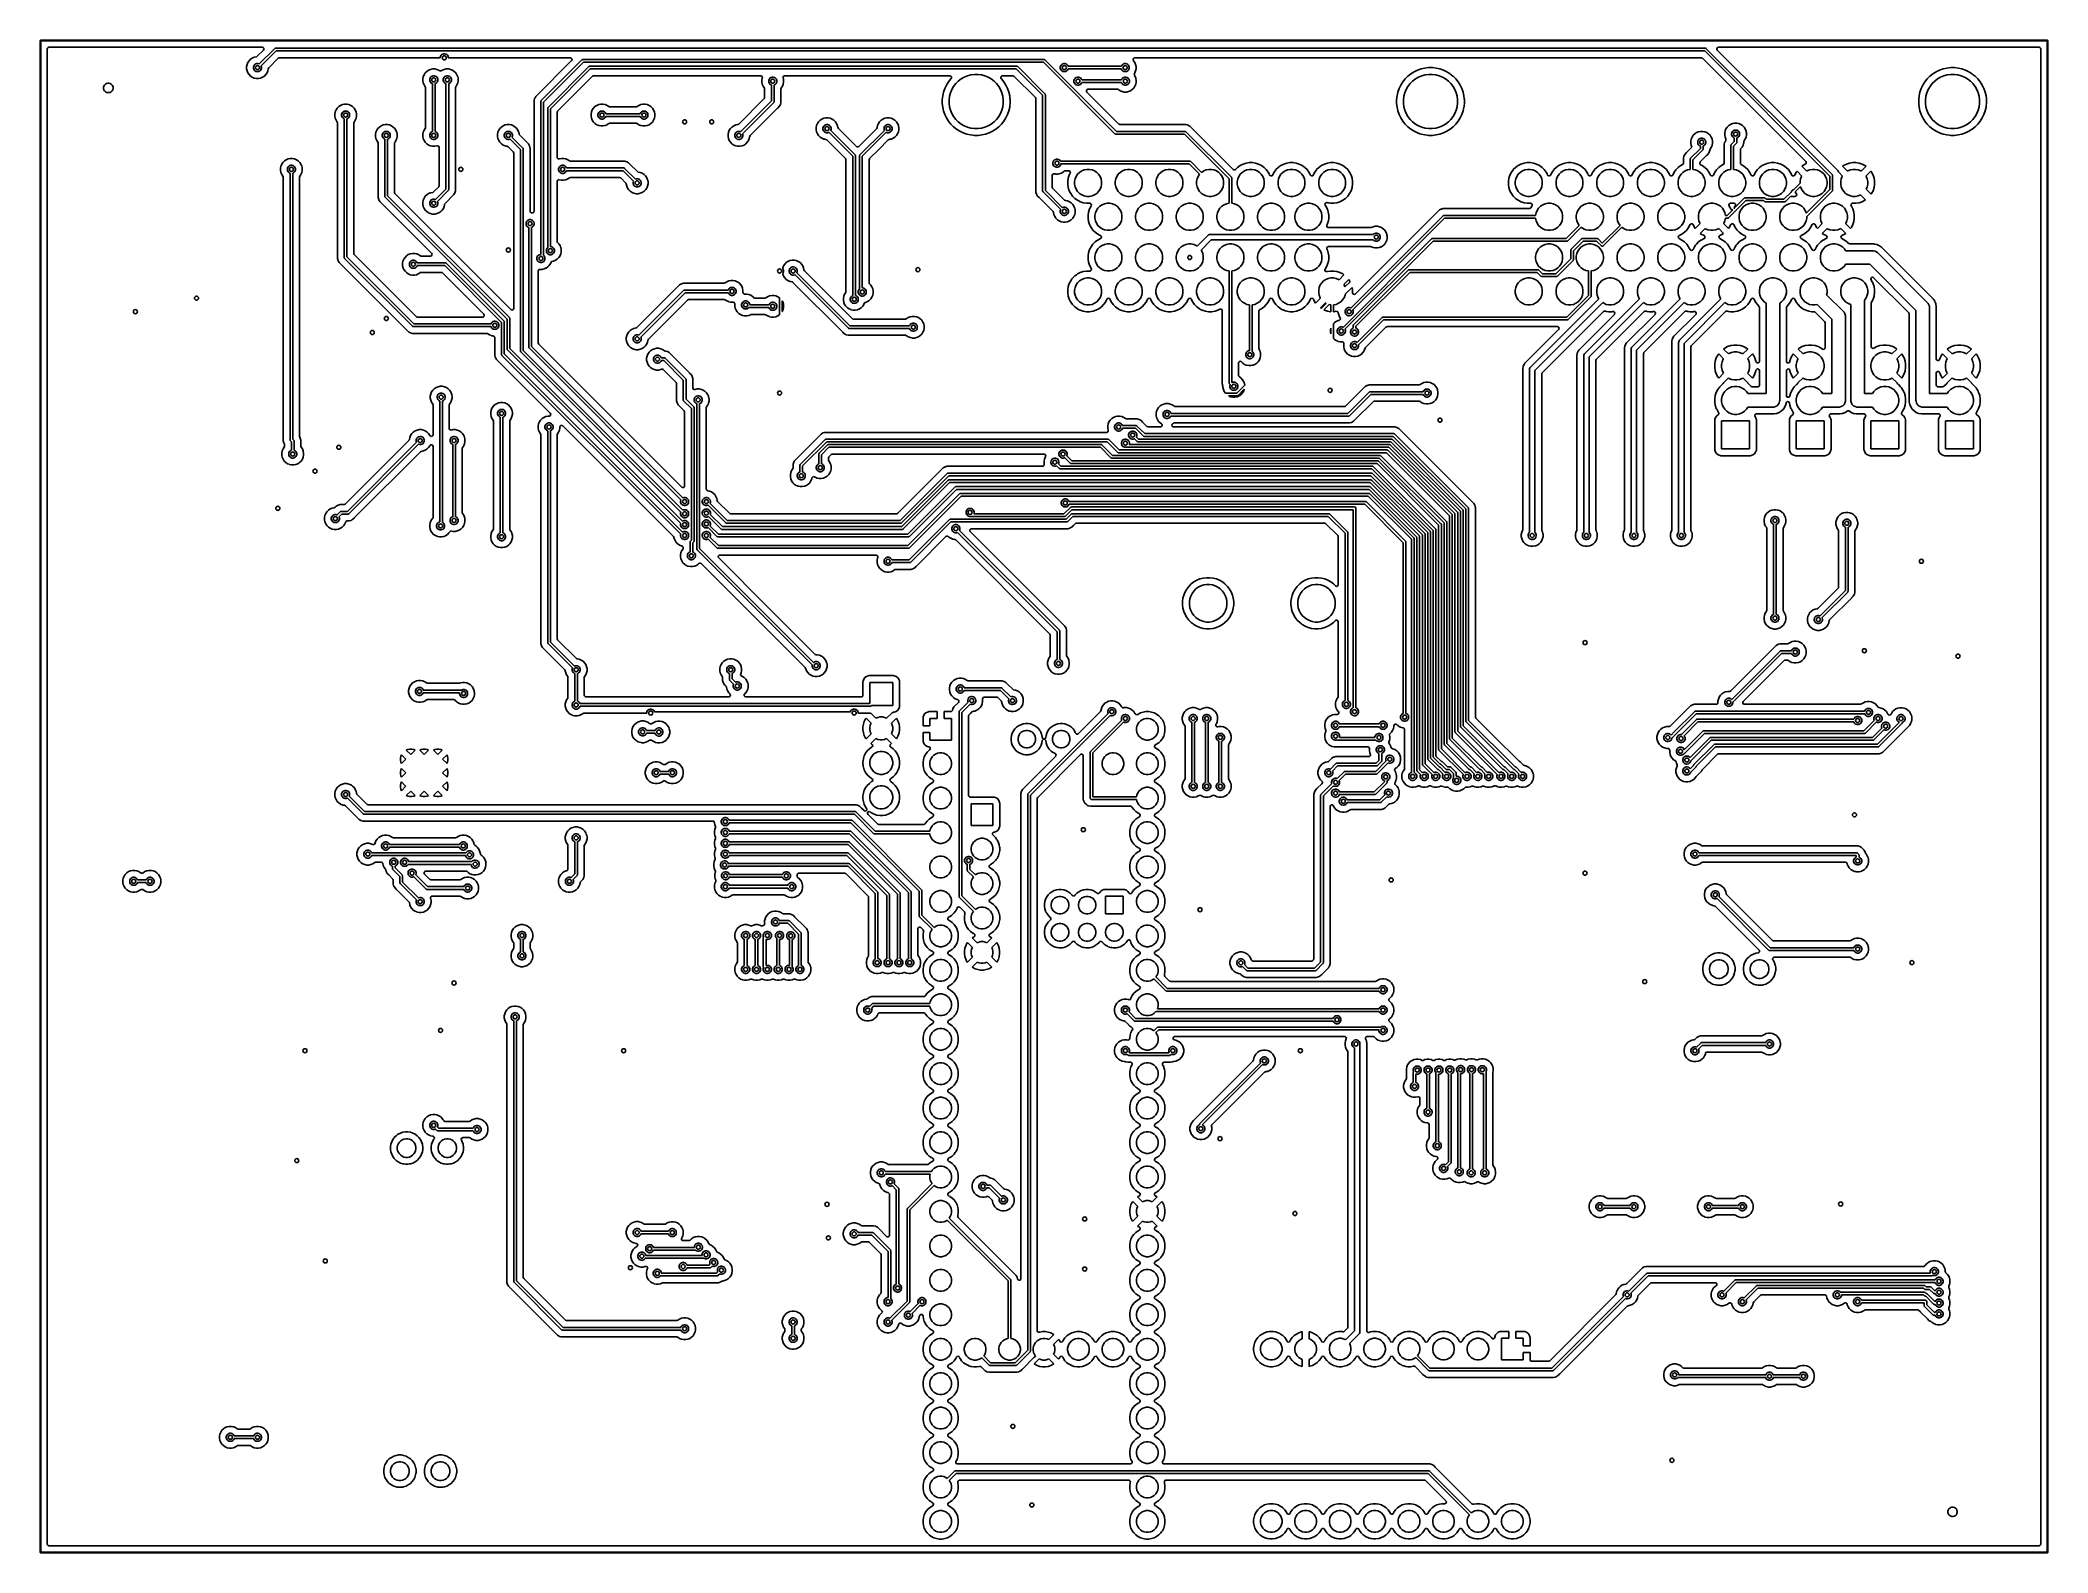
# Model space of a CAD drawing. Extents: x 2.56 to 8.39, y -5.65 to -1.26.
import ezdxf

# ---------------------------------------------------------------- set-up
doc = ezdxf.new("R2010")
doc.units = 0
doc.header["$MEASUREMENT"] = 0
doc.layers.add('BLACK', color=7, linetype='CONTINUOUS')

msp = doc.modelspace()

# ---------------------------------------------------------------- linework, layer by layer
at = {"layer": 'BLACK', "linetype": 'CONTINUOUS'}
for p, q in [((2.5581, -1.2595), (2.5587, -1.2589)), ((2.5581, -1.2598), (2.5581, -1.2595)), ((2.5581, -5.6496), (2.5581, -1.2598)), ((2.5587, -1.2589), (2.5591, -1.2589)), ((2.5591, -1.2589), (8.3858, -1.2589)), ((2.56, -1.2608), (2.56, -5.6486)), ((8.3848, -1.2608), (2.56, -1.2608)), ((2.5788, -1.2844), (2.5795, -1.2818)), ((2.5795, -1.2818), (2.5816, -1.28)), ((2.5816, -1.28), (2.5836, -1.2795)), ((2.5836, -1.2795), (3.2028, -1.2795)), ((3.2028, -1.2795), (3.2054, -1.2803)), ((3.2054, -1.2803), (3.2072, -1.2824)), ((7.4261, -1.2827), (7.4277, -1.2805)), ((7.4277, -1.2805), (7.4303, -1.2796)), ((7.4303, -1.2796), (7.4307, -1.2795)), ((7.4307, -1.2795), (8.3612, -1.2795)), ((8.3612, -1.2795), (8.3639, -1.2803)), ((8.3639, -1.2803), (8.3657, -1.2824)), ((8.3848, -5.6486), (8.3848, -1.2608)), ((8.3858, -1.2589), (8.3862, -1.2589)), ((8.3862, -1.2589), (8.3867, -1.2595)), ((8.3867, -1.2595), (8.3868, -1.2598)), ((8.3868, -1.2598), (8.3868, -5.6496)), ((2.5788, -1.3709), (2.5788, -1.2844)), ((3.1587, -1.3294), (3.1575, -1.3355)), ((3.1575, -1.3355), (3.1575, -1.3417)), ((3.161, -1.3237), (3.1587, -1.3294)), ((3.1587, -1.3294), (3.1587, -1.3294)), ((3.1645, -1.3185), (3.161, -1.3237)), ((3.161, -1.3237), (3.161, -1.3237)), ((3.1689, -1.3141), (3.1645, -1.3185)), ((3.1645, -1.3185), (3.1645, -1.3185)), ((3.174, -1.3107), (3.1689, -1.3141)), ((3.1689, -1.3141), (3.1689, -1.3141)), ((3.1798, -1.3083), (3.174, -1.3107)), ((3.174, -1.3107), (3.174, -1.3107)), ((3.1773, -1.337), (3.1781, -1.3341)), ((3.1773, -1.3401), (3.1773, -1.337)), ((3.1781, -1.3431), (3.1773, -1.3401)), ((3.1781, -1.3341), (3.1796, -1.3314)), ((3.1796, -1.3314), (3.1818, -1.3292)), ((3.1859, -1.3071), (3.1798, -1.3083)), ((3.1798, -1.3083), (3.1798, -1.3083)), ((3.1818, -1.3292), (3.1845, -1.3277)), ((3.1845, -1.3277), (3.1874, -1.3269)), ((3.186, -1.307), (3.1859, -1.3071)), ((3.1884, -1.3057), (3.186, -1.307)), ((3.1874, -1.3269), (3.1905, -1.3269)), ((3.2062, -1.2879), (3.1884, -1.3057)), ((3.1905, -1.3269), (3.1935, -1.3277)), ((3.1935, -1.3277), (3.194, -1.328)), ((3.194, -1.328), (3.2384, -1.2836)), ((3.2428, -1.2903), (3.1996, -1.3335)), ((3.1996, -1.3335), (3.1999, -1.3341)), ((3.1999, -1.3341), (3.2007, -1.337)), ((3.2007, -1.3401), (3.1999, -1.3431)), ((3.2007, -1.337), (3.2007, -1.3401)), ((3.2065, -1.2876), (3.2062, -1.2879)), ((3.2076, -1.2851), (3.2065, -1.2876)), ((3.2072, -1.2824), (3.2076, -1.2851)), ((3.2205, -1.3417), (3.2218, -1.3392)), ((3.2218, -1.3392), (3.2495, -1.3115)), ((3.2218, -1.3392), (3.2218, -1.3392)), ((3.2384, -1.2836), (3.239, -1.2831)), ((3.239, -1.2831), (3.2404, -1.2825)), ((3.2404, -1.2825), (3.2412, -1.2825)), ((3.2412, -1.2825), (7.3923, -1.2825)), ((7.3907, -1.2903), (3.2428, -1.2903)), ((3.2495, -1.3115), (3.2519, -1.3102)), ((3.2519, -1.3102), (3.253, -1.31)), ((3.253, -1.31), (3.7196, -1.31)), ((3.7196, -1.3085), (3.7204, -1.3055)), ((3.7196, -1.31), (3.7196, -1.3085)), ((3.7204, -1.3055), (3.722, -1.3029)), ((3.722, -1.3029), (3.7241, -1.3007)), ((3.7241, -1.3007), (3.7268, -1.2992)), ((3.7268, -1.2992), (3.7298, -1.2984)), ((3.7298, -1.2984), (3.7329, -1.2984)), ((3.7329, -1.2984), (3.7358, -1.2992)), ((3.7358, -1.2992), (3.7385, -1.3007)), ((3.7385, -1.3007), (3.7407, -1.3029)), ((3.7407, -1.3029), (3.7422, -1.3055)), ((3.7422, -1.3055), (3.743, -1.3085)), ((3.743, -1.3085), (3.743, -1.31)), ((3.743, -1.31), (4.0975, -1.31)), ((4.1009, -1.3184), (3.9968, -1.4225)), ((4.013, -1.4342), (4.1311, -1.3161)), ((4.1355, -1.3228), (4.0197, -1.4386)), ((4.0326, -1.4539), (4.1508, -1.3358)), ((4.0975, -1.31), (4.1001, -1.3108)), ((4.1001, -1.3108), (4.1019, -1.3129)), ((4.1012, -1.3181), (4.1009, -1.3184)), ((4.1023, -1.3156), (4.1012, -1.3181)), ((4.1019, -1.3129), (4.1023, -1.3156)), ((4.1311, -1.3161), (4.1317, -1.3156)), ((4.1317, -1.3156), (4.1331, -1.315)), ((4.1331, -1.315), (4.1339, -1.315)), ((4.1339, -1.315), (5.4724, -1.315)), ((5.4708, -1.3228), (4.1355, -1.3228)), ((4.1508, -1.3358), (4.1514, -1.3353)), ((4.1514, -1.3353), (4.1528, -1.3347)), ((4.1528, -1.3347), (4.1535, -1.3346)), ((4.1535, -1.3346), (5.3937, -1.3346)), ((5.3937, -1.3346), (5.3945, -1.3347)), ((5.3945, -1.3347), (5.3959, -1.3353)), ((5.3959, -1.3353), (5.3965, -1.3358)), ((5.3965, -1.3358), (5.4752, -1.4145)), ((5.6784, -1.5304), (5.4708, -1.3228)), ((5.4724, -1.315), (5.4732, -1.315)), ((5.4732, -1.315), (5.4746, -1.3156)), ((5.4746, -1.3156), (5.4752, -1.3161)), ((5.4752, -1.3161), (5.6828, -1.5237)), ((5.5198, -1.337), (5.5206, -1.3341)), ((5.5198, -1.3401), (5.5198, -1.337)), ((5.5206, -1.3431), (5.5198, -1.3401)), ((5.5206, -1.3341), (5.5221, -1.3314)), ((5.5221, -1.3314), (5.5243, -1.3292)), ((5.5243, -1.3292), (5.527, -1.3277)), ((5.527, -1.3277), (5.53, -1.3269)), ((5.53, -1.3269), (5.533, -1.3269)), ((5.533, -1.3269), (5.536, -1.3277)), ((5.536, -1.3277), (5.5387, -1.3292)), ((5.5387, -1.3292), (5.5409, -1.3314)), ((5.5409, -1.3314), (5.5424, -1.3341)), ((5.5424, -1.3341), (5.5426, -1.3346)), ((5.5426, -1.3346), (5.6971, -1.3346)), ((5.6971, -1.3346), (5.6973, -1.3341)), ((5.6973, -1.3341), (5.6988, -1.3314)), ((5.6988, -1.3314), (5.701, -1.3292)), ((5.701, -1.3292), (5.7037, -1.3277)), ((5.7037, -1.3277), (5.7066, -1.3269)), ((5.7066, -1.3269), (5.7097, -1.3269)), ((5.7097, -1.3269), (5.7127, -1.3277)), ((5.7127, -1.3277), (5.7154, -1.3292)), ((5.7154, -1.3292), (5.7176, -1.3314)), ((5.7176, -1.3314), (5.7191, -1.3341)), ((5.7191, -1.3341), (5.7199, -1.337)), ((5.7199, -1.3401), (5.7191, -1.3431)), ((5.7199, -1.337), (5.7199, -1.3401)), ((5.7312, -1.316), (5.7314, -1.3132)), ((5.7325, -1.3183), (5.7312, -1.316)), ((5.7314, -1.3132), (5.7331, -1.311)), ((5.7326, -1.3184), (5.7325, -1.3183)), ((5.7325, -1.3183), (5.7325, -1.3183)), ((5.7325, -1.3183), (5.7325, -1.3183)), ((5.7327, -1.3185), (5.7326, -1.3184)), ((5.7361, -1.3237), (5.7327, -1.3185)), ((5.7327, -1.3185), (5.7327, -1.3185)), ((5.7331, -1.311), (5.7357, -1.3101)), ((5.7357, -1.3101), (5.736, -1.31)), ((5.736, -1.31), (7.3805, -1.31)), ((5.7385, -1.3294), (5.7361, -1.3237)), ((5.7361, -1.3237), (5.7361, -1.3237)), ((5.7397, -1.3355), (5.7385, -1.3294)), ((5.7385, -1.3294), (5.7385, -1.3294)), ((5.7385, -1.3294), (5.7385, -1.3294)), ((5.7397, -1.3417), (5.7397, -1.3355)), ((5.7397, -1.3355), (5.7397, -1.3355)), ((5.7397, -1.3355), (5.7397, -1.3355)), ((6.578, -1.3398), (6.5672, -1.3423)), ((6.589, -1.3386), (6.578, -1.3398)), ((6.578, -1.3398), (6.578, -1.3398)), ((6.6, -1.3386), (6.589, -1.3386)), ((6.589, -1.3386), (6.589, -1.3386)), ((6.611, -1.3398), (6.6, -1.3386)), ((6.6, -1.3386), (6.6, -1.3386)), ((6.6218, -1.3423), (6.611, -1.3398)), ((6.611, -1.3398), (6.611, -1.3398)), ((7.3805, -1.31), (7.3831, -1.3108)), ((7.3831, -1.3108), (7.3839, -1.3115)), ((7.3839, -1.3115), (7.6839, -1.6114)), ((7.754, -1.6536), (7.3907, -1.2903)), ((7.3923, -1.2825), (7.3931, -1.2825)), ((7.3931, -1.2825), (7.3945, -1.2831)), ((7.3945, -1.2831), (7.3951, -1.2836)), ((7.3951, -1.2836), (7.7607, -1.6492)), ((7.4259, -1.2855), (7.4261, -1.2827)), ((7.4272, -1.2879), (7.4259, -1.2855)), ((7.5708, -1.4315), (7.4272, -1.2879)), ((8.0937, -1.3398), (8.0829, -1.3423)), ((8.1047, -1.3386), (8.0937, -1.3398)), ((8.0937, -1.3398), (8.0937, -1.3398)), ((8.1158, -1.3386), (8.1047, -1.3386)), ((8.1047, -1.3386), (8.1047, -1.3386)), ((8.1268, -1.3398), (8.1158, -1.3386)), ((8.1158, -1.3386), (8.1158, -1.3386)), ((8.1375, -1.3423), (8.1268, -1.3398)), ((8.1268, -1.3398), (8.1268, -1.3398)), ((8.3657, -1.2824), (8.3661, -1.2844)), ((8.3661, -1.2844), (8.3661, -5.625)), ((2.5788, -1.6308), (2.5788, -1.3709)), ((2.7422, -1.3958), (2.7432, -1.3924)), ((2.7422, -1.3994), (2.7422, -1.3958)), ((2.7432, -1.3924), (2.745, -1.3892)), ((2.745, -1.3892), (2.7475, -1.3867)), ((2.7475, -1.3867), (2.7506, -1.3849)), ((2.7506, -1.3849), (2.7541, -1.384)), ((2.7541, -1.384), (2.7577, -1.384)), ((2.7577, -1.384), (2.7612, -1.3849)), ((2.7612, -1.3849), (2.7643, -1.3867)), ((2.7643, -1.3867), (2.7668, -1.3892)), ((2.7668, -1.3892), (2.7686, -1.3924)), ((2.7686, -1.3924), (2.7696, -1.3958)), ((2.7696, -1.3958), (2.7696, -1.3994)), ((3.1575, -1.3417), (3.1587, -1.3478)), ((3.1587, -1.3478), (3.1587, -1.3478)), ((3.1587, -1.3478), (3.161, -1.3535)), ((3.161, -1.3535), (3.161, -1.3535)), ((3.161, -1.3535), (3.1645, -1.3587)), ((3.1645, -1.3587), (3.1645, -1.3587)), ((3.1645, -1.3587), (3.1689, -1.3631)), ((3.1689, -1.3631), (3.1689, -1.3631)), ((3.1689, -1.3631), (3.174, -1.3665)), ((3.174, -1.3665), (3.174, -1.3665)), ((3.174, -1.3665), (3.1795, -1.3688)), ((3.1796, -1.3458), (3.1781, -1.3431)), ((3.1795, -1.3688), (3.1798, -1.3689)), ((3.1818, -1.348), (3.1796, -1.3458)), ((3.1798, -1.3689), (3.1859, -1.3701)), ((3.1845, -1.3495), (3.1818, -1.348)), ((3.1874, -1.3503), (3.1845, -1.3495)), ((3.1859, -1.3701), (3.1859, -1.3701)), ((3.1859, -1.3701), (3.1859, -1.3701)), ((3.1859, -1.3701), (3.1921, -1.3701)), ((3.1905, -1.3503), (3.1874, -1.3503)), ((3.1935, -1.3495), (3.1905, -1.3503)), ((3.1921, -1.3701), (3.1982, -1.3689)), ((3.1921, -1.3701), (3.1921, -1.3701)), ((3.1962, -1.348), (3.1935, -1.3495)), ((3.1983, -1.3458), (3.1962, -1.348)), ((3.1982, -1.3689), (3.2039, -1.3665)), ((3.1999, -1.3431), (3.1983, -1.3458)), ((3.2039, -1.3665), (3.2091, -1.3631)), ((3.2091, -1.3631), (3.2135, -1.3587)), ((3.2135, -1.3587), (3.2169, -1.3535)), ((3.2169, -1.3535), (3.2193, -1.3478)), ((3.2193, -1.3478), (3.2204, -1.3423)), ((3.2204, -1.3423), (3.2205, -1.3417)), ((3.6705, -1.3648), (3.6693, -1.3709)), ((3.6693, -1.3709), (3.6693, -1.3771)), ((3.6693, -1.3771), (3.6705, -1.3832)), ((3.6729, -1.3591), (3.6705, -1.3648)), ((3.6705, -1.3648), (3.6705, -1.3648)), ((3.6705, -1.3832), (3.6705, -1.3832)), ((3.6705, -1.3832), (3.6729, -1.3889)), ((3.6763, -1.3539), (3.6729, -1.3591)), ((3.6729, -1.3591), (3.6729, -1.3591)), ((3.6729, -1.3889), (3.6729, -1.3889)), ((3.6729, -1.3889), (3.6763, -1.3941)), ((3.6807, -1.3495), (3.6763, -1.3539)), ((3.6763, -1.3539), (3.6763, -1.3539)), ((3.6763, -1.3941), (3.6771, -1.3968)), ((3.6771, -1.3968), (3.6771, -1.3968)), ((3.6771, -1.3968), (3.6771, -1.5126)), ((3.6859, -1.3461), (3.6807, -1.3495)), ((3.6807, -1.3495), (3.6807, -1.3495)), ((3.6916, -1.3437), (3.6859, -1.3461)), ((3.6859, -1.3461), (3.6859, -1.3461)), ((3.6891, -1.3725), (3.6899, -1.3695)), ((3.6891, -1.3756), (3.6891, -1.3725)), ((3.6899, -1.3785), (3.6891, -1.3756)), ((3.6899, -1.3695), (3.6914, -1.3668)), ((3.6914, -1.3812), (3.6899, -1.3785)), ((3.6914, -1.3668), (3.6936, -1.3646)), ((3.6936, -1.3834), (3.6914, -1.3812)), ((3.6977, -1.3425), (3.6916, -1.3437)), ((3.6916, -1.3437), (3.6916, -1.3437)), ((3.6936, -1.3646), (3.6963, -1.3631)), ((3.6963, -1.3849), (3.6936, -1.3834)), ((3.6963, -1.3631), (3.6992, -1.3623)), ((3.6969, -1.3851), (3.6963, -1.3849)), ((3.6969, -1.5244), (3.6969, -1.3851)), ((3.7039, -1.3425), (3.6977, -1.3425)), ((3.6977, -1.3425), (3.6977, -1.3425)), ((3.6992, -1.3623), (3.7023, -1.3623)), ((3.7023, -1.3623), (3.7053, -1.3631)), ((3.71, -1.3437), (3.7039, -1.3425)), ((3.7039, -1.3425), (3.7039, -1.3425)), ((3.7053, -1.3849), (3.7047, -1.3851)), ((3.7047, -1.3851), (3.7047, -1.5244)), ((3.7053, -1.3631), (3.708, -1.3646)), ((3.708, -1.3834), (3.7053, -1.3849)), ((3.708, -1.3646), (3.7102, -1.3668)), ((3.7102, -1.3812), (3.708, -1.3834)), ((3.7157, -1.3461), (3.71, -1.3437)), ((3.71, -1.3437), (3.71, -1.3437)), ((3.7102, -1.3668), (3.7117, -1.3695)), ((3.7117, -1.3785), (3.7102, -1.3812)), ((3.7117, -1.3695), (3.7125, -1.3725)), ((3.7125, -1.3756), (3.7117, -1.3785)), ((3.7125, -1.3725), (3.7125, -1.3756)), ((3.7178, -1.3475), (3.7157, -1.3461)), ((3.7157, -1.3461), (3.7157, -1.3461)), ((3.7179, -1.3475), (3.7178, -1.3475)), ((3.7206, -1.3483), (3.7179, -1.3475)), ((3.7232, -1.3475), (3.7206, -1.3483)), ((3.7252, -1.3461), (3.7232, -1.3475)), ((3.731, -1.3437), (3.7252, -1.3461)), ((3.7252, -1.3461), (3.7252, -1.3461)), ((3.7284, -1.3725), (3.7292, -1.3695)), ((3.7284, -1.3756), (3.7284, -1.3725)), ((3.7292, -1.3785), (3.7284, -1.3756)), ((3.7292, -1.3695), (3.7308, -1.3668)), ((3.7308, -1.3812), (3.7292, -1.3785)), ((3.7308, -1.3668), (3.733, -1.3646)), ((3.733, -1.3834), (3.7308, -1.3812)), ((3.7371, -1.3425), (3.731, -1.3437)), ((3.731, -1.3437), (3.731, -1.3437)), ((3.733, -1.3646), (3.7356, -1.3631)), ((3.7356, -1.3849), (3.733, -1.3834)), ((3.7356, -1.3631), (3.7386, -1.3623)), ((3.7362, -1.3851), (3.7356, -1.3849)), ((3.7362, -1.6913), (3.7362, -1.3851)), ((3.7433, -1.3425), (3.7371, -1.3425)), ((3.7371, -1.3425), (3.7371, -1.3425)), ((3.7386, -1.3623), (3.7417, -1.3623)), ((3.7417, -1.3623), (3.7447, -1.3631)), ((3.7493, -1.3437), (3.7433, -1.3425)), ((3.7433, -1.3425), (3.7433, -1.3425)), ((3.7447, -1.3849), (3.7441, -1.3851)), ((3.7441, -1.3851), (3.7441, -1.6929)), ((3.7447, -1.3631), (3.7473, -1.3646)), ((3.7473, -1.3834), (3.7447, -1.3849)), ((3.7473, -1.3646), (3.7495, -1.3668)), ((3.7495, -1.3812), (3.7473, -1.3834)), ((3.7493, -1.3437), (3.7493, -1.3437)), ((3.7551, -1.3461), (3.7493, -1.3437)), ((3.7495, -1.3668), (3.7511, -1.3695)), ((3.7511, -1.3785), (3.7495, -1.3812)), ((3.7511, -1.3695), (3.7519, -1.3725)), ((3.7519, -1.3756), (3.7511, -1.3785)), ((3.7519, -1.3725), (3.7519, -1.3756)), ((3.7602, -1.3495), (3.7551, -1.3461)), ((3.7551, -1.3461), (3.7551, -1.3461)), ((3.7646, -1.3539), (3.7602, -1.3495)), ((3.7602, -1.3495), (3.7602, -1.3495)), ((3.7638, -1.3968), (3.7646, -1.3942)), ((3.7638, -1.6895), (3.7638, -1.3968)), ((3.7681, -1.3591), (3.7646, -1.3539)), ((3.7646, -1.3539), (3.7646, -1.3539)), ((3.7646, -1.3941), (3.7681, -1.3889)), ((3.7646, -1.3942), (3.7646, -1.3941)), ((3.77, -1.3637), (3.7681, -1.3591)), ((3.7681, -1.3591), (3.7681, -1.3591)), ((3.7681, -1.3889), (3.7705, -1.3832)), ((3.7681, -1.3889), (3.7681, -1.3889)), ((3.7681, -1.3889), (3.7681, -1.3889)), ((3.7705, -1.3648), (3.77, -1.3637)), ((3.7712, -1.3685), (3.7705, -1.3648)), ((3.7705, -1.3832), (3.7717, -1.3771)), ((3.7717, -1.3709), (3.7712, -1.3685)), ((3.7717, -1.3771), (3.7717, -1.3709)), ((3.7717, -1.3709), (3.7717, -1.3709)), ((3.7717, -1.3709), (3.7717, -1.3709)), ((4.1552, -1.3425), (4.0394, -1.4583)), ((4.0605, -1.4651), (4.1619, -1.3637)), ((5.3921, -1.3425), (4.1552, -1.3425)), ((4.1619, -1.3637), (4.1643, -1.3623)), ((4.1643, -1.3623), (4.1654, -1.3622)), ((4.1654, -1.3622), (4.6501, -1.3622)), ((4.6501, -1.3622), (4.6528, -1.363)), ((4.6528, -1.363), (4.6546, -1.3651)), ((4.6547, -1.3688), (4.6535, -1.3748)), ((4.6535, -1.3748), (4.6535, -1.3811)), ((4.6535, -1.3811), (4.6547, -1.3871)), ((4.6546, -1.3651), (4.655, -1.3678)), ((4.6548, -1.3685), (4.6547, -1.3688)), ((4.6547, -1.3871), (4.6547, -1.3871)), ((4.6547, -1.3871), (4.6571, -1.3929)), ((4.655, -1.3678), (4.6548, -1.3685)), ((4.6548, -1.3685), (4.6548, -1.3685)), ((4.6571, -1.3929), (4.6571, -1.3929)), ((4.6571, -1.3929), (4.6606, -1.3981)), ((4.6606, -1.3981), (4.6614, -1.4007)), ((4.6733, -1.3764), (4.6741, -1.3734)), ((4.6733, -1.3795), (4.6733, -1.3764)), ((4.6741, -1.3825), (4.6733, -1.3795)), ((4.6741, -1.3734), (4.6757, -1.3708)), ((4.6757, -1.3851), (4.6741, -1.3825)), ((4.6757, -1.3708), (4.6778, -1.3686)), ((4.6778, -1.3873), (4.6757, -1.3851)), ((4.6778, -1.3686), (4.6805, -1.367)), ((4.6805, -1.3889), (4.6778, -1.3873)), ((4.6805, -1.367), (4.6835, -1.3662)), ((4.6811, -1.389), (4.6805, -1.3889)), ((4.6811, -1.4354), (4.6811, -1.389)), ((4.6835, -1.3662), (4.6866, -1.3662)), ((4.6866, -1.3662), (4.6896, -1.367)), ((4.6896, -1.3889), (4.689, -1.389)), ((4.689, -1.389), (4.689, -1.437)), ((4.6896, -1.367), (4.6922, -1.3686)), ((4.6922, -1.3873), (4.6896, -1.3889)), ((4.6922, -1.3686), (4.6944, -1.3708)), ((4.6944, -1.3851), (4.6922, -1.3873)), ((4.6944, -1.3708), (4.696, -1.3734)), ((4.696, -1.3825), (4.6944, -1.3851)), ((4.696, -1.3734), (4.6967, -1.3764)), ((4.6967, -1.3795), (4.696, -1.3825)), ((4.6967, -1.3764), (4.6967, -1.3795)), ((4.7087, -1.4008), (4.7095, -1.3981)), ((4.7095, -1.3981), (4.7103, -1.3968)), ((4.7095, -1.3981), (4.7095, -1.3981)), ((4.7103, -1.3968), (4.713, -1.3929)), ((4.713, -1.3929), (4.7153, -1.3871)), ((4.7151, -1.3662), (4.7164, -1.3638)), ((4.7154, -1.3685), (4.7151, -1.3662)), ((4.7153, -1.3688), (4.7153, -1.3685)), ((4.7153, -1.3685), (4.7154, -1.3685)), ((4.7159, -1.3713), (4.7153, -1.3688)), ((4.7153, -1.3688), (4.7153, -1.3688)), ((4.7153, -1.3871), (4.7166, -1.3811)), ((4.7166, -1.3748), (4.7159, -1.3713)), ((4.7164, -1.3638), (4.7187, -1.3624)), ((4.7166, -1.3811), (4.7166, -1.3748)), ((4.7166, -1.3748), (4.7166, -1.3748)), ((4.7166, -1.3748), (4.7166, -1.3748)), ((4.7187, -1.3624), (4.7199, -1.3622)), ((4.7199, -1.3622), (5.1994, -1.3622)), ((5.1893, -1.3893), (5.1845, -1.3993)), ((5.1952, -1.38), (5.1893, -1.3893)), ((5.2021, -1.3713), (5.1952, -1.38)), ((5.1994, -1.3622), (5.202, -1.363)), ((5.202, -1.363), (5.2038, -1.3651)), ((5.2028, -1.3706), (5.2021, -1.3713)), ((5.2031, -1.3703), (5.2028, -1.3706)), ((5.2042, -1.3678), (5.2031, -1.3703)), ((5.2038, -1.3651), (5.2042, -1.3678)), ((5.205, -1.4022), (5.2101, -1.3933)), ((5.2101, -1.3933), (5.2164, -1.3851)), ((5.2164, -1.3851), (5.2237, -1.3778)), ((5.2237, -1.3778), (5.2318, -1.3715)), ((5.2318, -1.3715), (5.2408, -1.3664)), ((5.2408, -1.3664), (5.2503, -1.3624)), ((5.2503, -1.3624), (5.2602, -1.3598)), ((5.2602, -1.3598), (5.2704, -1.3584)), ((5.2704, -1.3584), (5.2807, -1.3584)), ((5.2807, -1.3584), (5.291, -1.3598)), ((5.291, -1.3598), (5.3009, -1.3624)), ((5.3009, -1.3624), (5.3104, -1.3664)), ((5.3104, -1.3664), (5.3193, -1.3715)), ((5.3193, -1.3715), (5.3275, -1.3778)), ((5.3275, -1.3778), (5.3348, -1.3851)), ((5.3348, -1.3851), (5.3411, -1.3933)), ((5.3411, -1.3933), (5.3462, -1.4022)), ((5.347, -1.3681), (5.3472, -1.3654)), ((5.3484, -1.3706), (5.347, -1.3681)), ((5.3472, -1.3654), (5.3489, -1.3632)), ((5.3491, -1.3713), (5.3484, -1.3706)), ((5.3489, -1.3632), (5.3515, -1.3622)), ((5.356, -1.38), (5.3491, -1.3713)), ((5.3515, -1.3622), (5.3518, -1.3622)), ((5.3518, -1.3622), (5.3819, -1.3622)), ((5.3619, -1.3893), (5.356, -1.38)), ((5.3667, -1.3993), (5.3619, -1.3893)), ((5.3819, -1.3622), (5.3845, -1.363)), ((5.3845, -1.363), (5.3853, -1.3637)), ((5.3853, -1.3637), (5.4474, -1.4257)), ((5.4685, -1.419), (5.3921, -1.3425)), ((5.5221, -1.3458), (5.5206, -1.3431)), ((5.5243, -1.348), (5.5221, -1.3458)), ((5.527, -1.3495), (5.5243, -1.348)), ((5.53, -1.3503), (5.527, -1.3495)), ((5.533, -1.3503), (5.53, -1.3503)), ((5.536, -1.3495), (5.533, -1.3503)), ((5.5387, -1.348), (5.536, -1.3495)), ((5.5409, -1.3458), (5.5387, -1.348)), ((5.5424, -1.3431), (5.5409, -1.3458)), ((5.5426, -1.3425), (5.5424, -1.3431)), ((5.6971, -1.3425), (5.5426, -1.3425)), ((5.5592, -1.3764), (5.56, -1.3734)), ((5.5592, -1.3795), (5.5592, -1.3764)), ((5.56, -1.3825), (5.5592, -1.3795)), ((5.56, -1.3734), (5.5615, -1.3708)), ((5.5615, -1.3851), (5.56, -1.3825)), ((5.5615, -1.3708), (5.5637, -1.3686)), ((5.5637, -1.3873), (5.5615, -1.3851)), ((5.5637, -1.3686), (5.5663, -1.367)), ((5.5663, -1.3889), (5.5637, -1.3873)), ((5.5663, -1.367), (5.5693, -1.3662)), ((5.5693, -1.3897), (5.5663, -1.3889)), ((5.5693, -1.3662), (5.5724, -1.3662)), ((5.5724, -1.3897), (5.5693, -1.3897)), ((5.5724, -1.3662), (5.5754, -1.367)), ((5.5754, -1.3889), (5.5724, -1.3897)), ((5.5754, -1.367), (5.5781, -1.3686)), ((5.5781, -1.3873), (5.5754, -1.3889)), ((5.5781, -1.3686), (5.5802, -1.3708)), ((5.5802, -1.3851), (5.5781, -1.3873)), ((5.5802, -1.3708), (5.5818, -1.3734)), ((5.5818, -1.3825), (5.5802, -1.3851)), ((5.5818, -1.3734), (5.5819, -1.374)), ((5.5819, -1.3819), (5.5818, -1.3825)), ((5.5819, -1.374), (5.6976, -1.374)), ((5.6976, -1.3819), (5.5819, -1.3819)), ((5.6973, -1.3431), (5.6971, -1.3425)), ((5.6988, -1.3458), (5.6973, -1.3431)), ((5.6976, -1.374), (5.6977, -1.3734)), ((5.6977, -1.3825), (5.6976, -1.3819)), ((5.6977, -1.3734), (5.6993, -1.3708)), ((5.6993, -1.3851), (5.6977, -1.3825)), ((5.701, -1.348), (5.6988, -1.3458)), ((5.6993, -1.3708), (5.7015, -1.3686)), ((5.7015, -1.3873), (5.6993, -1.3851)), ((5.7037, -1.3495), (5.701, -1.348)), ((5.7015, -1.3686), (5.7041, -1.367)), ((5.7041, -1.3889), (5.7015, -1.3873)), ((5.7066, -1.3503), (5.7037, -1.3495)), ((5.7041, -1.367), (5.7071, -1.3662)), ((5.7071, -1.3897), (5.7041, -1.3889)), ((5.7097, -1.3503), (5.7066, -1.3503)), ((5.7071, -1.3662), (5.7102, -1.3662)), ((5.7102, -1.3897), (5.7071, -1.3897)), ((5.7127, -1.3495), (5.7097, -1.3503)), ((5.7102, -1.3662), (5.7132, -1.367)), ((5.7132, -1.3889), (5.7102, -1.3897)), ((5.7154, -1.348), (5.7127, -1.3495)), ((5.7132, -1.367), (5.7159, -1.3686)), ((5.7159, -1.3873), (5.7132, -1.3889)), ((5.7176, -1.3458), (5.7154, -1.348)), ((5.7159, -1.3686), (5.718, -1.3708)), ((5.718, -1.3851), (5.7159, -1.3873)), ((5.7191, -1.3431), (5.7176, -1.3458)), ((5.718, -1.3708), (5.7196, -1.3734)), ((5.7196, -1.3825), (5.718, -1.3851)), ((5.7196, -1.3734), (5.7204, -1.3764)), ((5.7204, -1.3795), (5.7196, -1.3825)), ((5.7204, -1.3764), (5.7204, -1.3795)), ((5.7288, -1.4024), (5.7331, -1.398)), ((5.7331, -1.398), (5.7366, -1.3929)), ((5.7342, -1.358), (5.7349, -1.3553)), ((5.735, -1.3606), (5.7342, -1.358)), ((5.7349, -1.3553), (5.735, -1.3552)), ((5.735, -1.3552), (5.7361, -1.3535)), ((5.7361, -1.3622), (5.735, -1.3606)), ((5.7361, -1.3535), (5.7385, -1.3478)), ((5.7366, -1.363), (5.7361, -1.3622)), ((5.7387, -1.3681), (5.7366, -1.363)), ((5.7366, -1.363), (5.7366, -1.363)), ((5.7366, -1.3929), (5.739, -1.3871)), ((5.7385, -1.3478), (5.7397, -1.3417)), ((5.739, -1.3688), (5.7387, -1.3681)), ((5.7395, -1.3713), (5.739, -1.3688)), ((5.739, -1.3871), (5.7402, -1.3811)), ((5.7402, -1.3748), (5.7395, -1.3713)), ((5.7402, -1.3811), (5.7402, -1.3748)), ((5.7402, -1.3748), (5.7402, -1.3748)), ((5.7402, -1.3748), (5.7402, -1.3748)), ((6.5082, -1.3893), (6.5034, -1.3993)), ((6.5141, -1.38), (6.5082, -1.3893)), ((6.521, -1.3713), (6.5141, -1.38)), ((6.5288, -1.3635), (6.521, -1.3713)), ((6.5239, -1.4022), (6.529, -1.3933)), ((6.5374, -1.3566), (6.5288, -1.3635)), ((6.529, -1.3933), (6.5353, -1.3851)), ((6.5353, -1.3851), (6.5426, -1.3778)), ((6.5468, -1.3507), (6.5374, -1.3566)), ((6.5426, -1.3778), (6.5507, -1.3715)), ((6.5568, -1.3459), (6.5468, -1.3507)), ((6.5507, -1.3715), (6.5597, -1.3664)), ((6.5672, -1.3423), (6.5568, -1.3459)), ((6.5597, -1.3664), (6.5692, -1.3624)), ((6.5672, -1.3423), (6.5672, -1.3423)), ((6.5692, -1.3624), (6.5791, -1.3598)), ((6.5791, -1.3598), (6.5893, -1.3584)), ((6.5893, -1.3584), (6.5996, -1.3584)), ((6.5996, -1.3584), (6.6098, -1.3598)), ((6.6098, -1.3598), (6.6198, -1.3624)), ((6.6198, -1.3624), (6.6293, -1.3664)), ((6.6322, -1.3459), (6.6218, -1.3423)), ((6.6218, -1.3423), (6.6218, -1.3423)), ((6.6293, -1.3664), (6.6382, -1.3715)), ((6.6422, -1.3507), (6.6322, -1.3459)), ((6.6382, -1.3715), (6.6464, -1.3778)), ((6.6451, -1.3525), (6.6422, -1.3507)), ((6.6515, -1.3566), (6.6451, -1.3525)), ((6.6464, -1.3778), (6.6537, -1.3851)), ((6.6547, -1.3591), (6.6515, -1.3566)), ((6.6537, -1.3851), (6.66, -1.3933)), ((6.6596, -1.363), (6.6547, -1.3591)), ((6.6602, -1.3635), (6.6596, -1.363)), ((6.66, -1.3933), (6.6651, -1.4022)), ((6.668, -1.3713), (6.6602, -1.3635)), ((6.6749, -1.38), (6.668, -1.3713)), ((6.6808, -1.3893), (6.6749, -1.38)), ((6.6856, -1.3993), (6.6808, -1.3893)), ((8.0239, -1.3893), (8.0191, -1.3993)), ((8.0298, -1.38), (8.0239, -1.3893)), ((8.0367, -1.3713), (8.0298, -1.38)), ((8.0445, -1.3635), (8.0367, -1.3713)), ((8.0396, -1.4022), (8.0448, -1.3933)), ((8.0532, -1.3566), (8.0445, -1.3635)), ((8.0448, -1.3933), (8.051, -1.3851)), ((8.051, -1.3851), (8.0583, -1.3778)), ((8.0625, -1.3507), (8.0532, -1.3566)), ((8.0583, -1.3778), (8.0665, -1.3715)), ((8.0725, -1.3459), (8.0625, -1.3507)), ((8.0665, -1.3715), (8.0754, -1.3664)), ((8.0829, -1.3423), (8.0725, -1.3459)), ((8.0754, -1.3664), (8.0849, -1.3624)), ((8.0829, -1.3423), (8.0829, -1.3423)), ((8.0849, -1.3624), (8.0949, -1.3598)), ((8.0949, -1.3598), (8.1051, -1.3584)), ((8.1051, -1.3584), (8.1154, -1.3584)), ((8.1154, -1.3584), (8.1256, -1.3598)), ((8.1256, -1.3598), (8.1355, -1.3624)), ((8.1355, -1.3624), (8.1451, -1.3664)), ((8.148, -1.3459), (8.1375, -1.3423)), ((8.1375, -1.3423), (8.1375, -1.3423)), ((8.1451, -1.3664), (8.154, -1.3715)), ((8.1579, -1.3507), (8.148, -1.3459)), ((8.154, -1.3715), (8.1622, -1.3778)), ((8.1608, -1.3525), (8.1579, -1.3507)), ((8.1673, -1.3566), (8.1608, -1.3525)), ((8.1622, -1.3778), (8.1694, -1.3851)), ((8.1704, -1.3591), (8.1673, -1.3566)), ((8.1694, -1.3851), (8.1757, -1.3933)), ((8.1754, -1.363), (8.1704, -1.3591)), ((8.1759, -1.3635), (8.1754, -1.363)), ((8.1757, -1.3933), (8.1809, -1.4022)), ((8.1838, -1.3713), (8.1759, -1.3635)), ((8.1907, -1.38), (8.1838, -1.3713)), ((8.1965, -1.3893), (8.1907, -1.38)), ((8.2013, -1.3993), (8.1965, -1.3893)), ((2.7432, -1.4029), (2.7422, -1.3994)), ((2.745, -1.406), (2.7432, -1.4029)), ((2.7475, -1.4086), (2.745, -1.406)), ((2.7506, -1.4104), (2.7475, -1.4086)), ((2.7541, -1.4113), (2.7506, -1.4104)), ((2.7577, -1.4113), (2.7541, -1.4113)), ((2.7612, -1.4104), (2.7577, -1.4113)), ((2.7643, -1.4086), (2.7612, -1.4104)), ((2.7668, -1.406), (2.7643, -1.4086)), ((2.7686, -1.4029), (2.7668, -1.406)), ((2.7696, -1.3994), (2.7686, -1.4029)), ((3.4204, -1.4563), (3.417, -1.4614)), ((3.4248, -1.4519), (3.4204, -1.4563)), ((3.4204, -1.4563), (3.4204, -1.4563)), ((3.43, -1.4484), (3.4248, -1.4519)), ((3.4248, -1.4519), (3.4248, -1.4519)), ((3.4357, -1.4461), (3.43, -1.4484)), ((3.43, -1.4484), (3.43, -1.4484)), ((3.4418, -1.4449), (3.4357, -1.4461)), ((3.4357, -1.4461), (3.4357, -1.4461)), ((3.448, -1.4449), (3.4418, -1.4449)), ((3.4418, -1.4449), (3.4418, -1.4449)), ((3.4541, -1.4461), (3.448, -1.4449)), ((3.448, -1.4449), (3.448, -1.4449)), ((3.4598, -1.4484), (3.4541, -1.4461)), ((3.4541, -1.4461), (3.4541, -1.4461)), ((3.465, -1.4519), (3.4598, -1.4484)), ((3.4598, -1.4484), (3.4598, -1.4484)), ((3.4694, -1.4563), (3.465, -1.4519)), ((3.465, -1.4519), (3.465, -1.4519)), ((3.4728, -1.4614), (3.4694, -1.4563)), ((3.4694, -1.4563), (3.4694, -1.4563)), ((3.9937, -1.4279), (3.9921, -1.4339)), ((3.9921, -1.4339), (3.9921, -1.4339)), ((3.9921, -1.4339), (3.9921, -1.4405)), ((3.9921, -1.4405), (3.9921, -1.4405)), ((3.9921, -1.4405), (3.9921, -1.7556)), ((3.9949, -1.4259), (3.9937, -1.4279)), ((3.9937, -1.4279), (3.9937, -1.4279)), ((3.9937, -1.4279), (3.9937, -1.4279)), ((3.9968, -1.4225), (3.9949, -1.4259)), ((3.9949, -1.4259), (3.9949, -1.4259)), ((3.9968, -1.4225), (3.9968, -1.4225)), ((4.0118, -1.437), (4.0119, -1.4362)), ((4.0118, -1.881), (4.0118, -1.437)), ((4.0119, -1.4362), (4.0125, -1.4348)), ((4.0125, -1.4348), (4.013, -1.4342)), ((4.0197, -1.4386), (4.0197, -1.884)), ((4.0315, -1.4567), (4.0316, -1.4559)), ((4.0315, -1.8614), (4.0315, -1.4567)), ((4.0316, -1.4559), (4.0322, -1.4545)), ((4.0322, -1.4545), (4.0326, -1.4539)), ((4.1645, -1.4563), (4.161, -1.4614)), ((4.1689, -1.4519), (4.1645, -1.4563)), ((4.1645, -1.4563), (4.1645, -1.4563)), ((4.174, -1.4484), (4.1689, -1.4519)), ((4.1689, -1.4519), (4.1689, -1.4519)), ((4.1798, -1.4461), (4.174, -1.4484)), ((4.174, -1.4484), (4.174, -1.4484)), ((4.1859, -1.4449), (4.1798, -1.4461)), ((4.1798, -1.4461), (4.1798, -1.4461)), ((4.1921, -1.4449), (4.1859, -1.4449)), ((4.1859, -1.4449), (4.1859, -1.4449)), ((4.1982, -1.4461), (4.1921, -1.4449)), ((4.1921, -1.4449), (4.1921, -1.4449)), ((4.2039, -1.4484), (4.1982, -1.4461)), ((4.1982, -1.4461), (4.1982, -1.4461)), ((4.2091, -1.4519), (4.2039, -1.4484)), ((4.2039, -1.4484), (4.2039, -1.4484)), ((4.2092, -1.452), (4.2091, -1.4519)), ((4.2118, -1.4527), (4.2092, -1.452)), ((4.2882, -1.4527), (4.2118, -1.4527)), ((4.2883, -1.4527), (4.2882, -1.4527)), ((4.2909, -1.4519), (4.2883, -1.4527)), ((4.2961, -1.4484), (4.2909, -1.4519)), ((4.3018, -1.4461), (4.2961, -1.4484)), ((4.2961, -1.4484), (4.2961, -1.4484)), ((4.3079, -1.4449), (4.3018, -1.4461)), ((4.3018, -1.4461), (4.3018, -1.4461)), ((4.3141, -1.4449), (4.3079, -1.4449)), ((4.3079, -1.4449), (4.3079, -1.4449)), ((4.3202, -1.4461), (4.3141, -1.4449)), ((4.3141, -1.4449), (4.3141, -1.4449)), ((4.326, -1.4484), (4.3202, -1.4461)), ((4.3202, -1.4461), (4.3202, -1.4461)), ((4.3311, -1.4519), (4.326, -1.4484)), ((4.326, -1.4484), (4.326, -1.4484)), ((4.3355, -1.4563), (4.3311, -1.4519)), ((4.3311, -1.4519), (4.3311, -1.4519)), ((4.339, -1.4614), (4.3355, -1.4563)), ((4.3355, -1.4563), (4.3355, -1.4563)), ((4.66, -1.4286), (4.586, -1.5026)), ((4.5917, -1.5248), (4.6811, -1.4354)), ((4.6878, -1.4398), (4.5972, -1.5304)), ((4.6428, -1.5126), (4.6992, -1.4563)), ((4.6606, -1.4278), (4.66, -1.4286)), ((4.6614, -1.4252), (4.6606, -1.4278)), ((4.6614, -1.4007), (4.6614, -1.4008)), ((4.6614, -1.4008), (4.6614, -1.4252)), ((4.6883, -1.4392), (4.6878, -1.4398)), ((4.6889, -1.4378), (4.6883, -1.4392)), ((4.689, -1.437), (4.6889, -1.4378)), ((4.6992, -1.4563), (4.6996, -1.4559)), ((4.6992, -1.4563), (4.6992, -1.4563)), ((4.6996, -1.4559), (4.704, -1.4515)), ((4.6996, -1.4559), (4.6996, -1.4559)), ((4.704, -1.4515), (4.7057, -1.4484)), ((4.7057, -1.4484), (4.7062, -1.4476)), ((4.7062, -1.4476), (4.7071, -1.4461)), ((4.7062, -1.4476), (4.7062, -1.4476)), ((4.7071, -1.4461), (4.7087, -1.4401)), ((4.7071, -1.4461), (4.7071, -1.4461)), ((4.7071, -1.4461), (4.7071, -1.4461)), ((4.7071, -1.4461), (4.7071, -1.4461)), ((4.7087, -1.4336), (4.7087, -1.4008)), ((4.7087, -1.4339), (4.7087, -1.4336)), ((4.7087, -1.4336), (4.7087, -1.4336)), ((4.7087, -1.4401), (4.7087, -1.4339)), ((5.1784, -1.4205), (5.1771, -1.4315)), ((5.1771, -1.4315), (5.1771, -1.4425)), ((5.1771, -1.4425), (5.1784, -1.4535)), ((5.1808, -1.4097), (5.1784, -1.4205)), ((5.1784, -1.4205), (5.1784, -1.4205)), ((5.1784, -1.4535), (5.1784, -1.4535)), ((5.1784, -1.4535), (5.1808, -1.4643)), ((5.1845, -1.3993), (5.1808, -1.4097)), ((5.1808, -1.4097), (5.1808, -1.4097)), ((5.197, -1.4319), (5.1984, -1.4216)), ((5.197, -1.4422), (5.197, -1.4319)), ((5.1984, -1.4524), (5.197, -1.4422)), ((5.1984, -1.4216), (5.201, -1.4117)), ((5.201, -1.4623), (5.1984, -1.4524)), ((5.201, -1.4117), (5.205, -1.4022)), ((5.3462, -1.4022), (5.3502, -1.4117)), ((5.3502, -1.4117), (5.3528, -1.4216)), ((5.3528, -1.4524), (5.3502, -1.4623)), ((5.3528, -1.4216), (5.3542, -1.4319)), ((5.3542, -1.4422), (5.3528, -1.4524)), ((5.3542, -1.4319), (5.3542, -1.4422)), ((5.3694, -1.4071), (5.3667, -1.3993)), ((5.3703, -1.4097), (5.3694, -1.4071)), ((5.3728, -1.4205), (5.3703, -1.4097)), ((5.3703, -1.4097), (5.3703, -1.4097)), ((5.3703, -1.4643), (5.3728, -1.4535)), ((5.3736, -1.4278), (5.3728, -1.4205)), ((5.3728, -1.4205), (5.3728, -1.4205)), ((5.3728, -1.4535), (5.3729, -1.4527)), ((5.3729, -1.4527), (5.3734, -1.4482)), ((5.3734, -1.4482), (5.374, -1.4425)), ((5.374, -1.4315), (5.3736, -1.4278)), ((5.374, -1.4425), (5.374, -1.4315)), ((5.4474, -1.4257), (5.4487, -1.4281)), ((5.4487, -1.4281), (5.4488, -1.4291)), ((5.4488, -1.4291), (5.4488, -1.6934)), ((5.4685, -1.6969), (5.4685, -1.419)), ((5.4752, -1.4145), (5.4757, -1.4151)), ((5.4757, -1.4151), (5.4763, -1.4166)), ((5.4763, -1.4166), (5.4764, -1.4173)), ((5.4764, -1.4173), (5.4764, -1.6952)), ((5.5956, -1.4075), (5.5958, -1.4048)), ((5.5969, -1.4099), (5.5956, -1.4075)), ((5.5958, -1.4048), (5.5974, -1.4026)), ((5.6185, -1.4315), (5.5969, -1.4099)), ((5.5974, -1.4026), (5.6, -1.4016)), ((5.6, -1.4016), (5.6004, -1.4016)), ((5.6004, -1.4016), (5.6858, -1.4016)), ((5.6895, -1.5025), (5.6185, -1.4315)), ((5.6858, -1.4016), (5.6885, -1.4024)), ((5.6885, -1.4024), (5.6885, -1.4024)), ((5.6885, -1.4024), (5.6937, -1.4059)), ((5.6937, -1.4059), (5.6937, -1.4059)), ((5.6937, -1.4059), (5.6995, -1.4083)), ((5.6995, -1.4083), (5.6995, -1.4083)), ((5.6995, -1.4083), (5.7056, -1.4095)), ((5.7056, -1.4095), (5.7056, -1.4095)), ((5.7056, -1.4095), (5.7056, -1.4095)), ((5.7056, -1.4095), (5.7118, -1.4095)), ((5.7118, -1.4095), (5.7179, -1.4083)), ((5.7118, -1.4095), (5.7118, -1.4095)), ((5.7179, -1.4083), (5.7236, -1.4059)), ((5.7236, -1.4059), (5.7288, -1.4024)), ((6.4973, -1.4205), (6.496, -1.4315)), ((6.496, -1.4315), (6.496, -1.4425)), ((6.496, -1.4425), (6.4973, -1.4535)), ((6.4997, -1.4097), (6.4973, -1.4205)), ((6.4973, -1.4205), (6.4973, -1.4205)), ((6.4973, -1.4535), (6.4973, -1.4535)), ((6.4973, -1.4535), (6.4997, -1.4643)), ((6.5034, -1.3993), (6.4997, -1.4097)), ((6.4997, -1.4097), (6.4997, -1.4097)), ((6.5159, -1.4319), (6.5173, -1.4216)), ((6.5159, -1.4422), (6.5159, -1.4319)), ((6.5173, -1.4524), (6.5159, -1.4422)), ((6.5173, -1.4216), (6.5199, -1.4117)), ((6.5199, -1.4623), (6.5173, -1.4524)), ((6.5199, -1.4117), (6.5239, -1.4022)), ((6.6651, -1.4022), (6.669, -1.4117)), ((6.669, -1.4117), (6.6717, -1.4216)), ((6.6717, -1.4524), (6.669, -1.4623)), ((6.6717, -1.4216), (6.6731, -1.4319)), ((6.6731, -1.4422), (6.6717, -1.4524)), ((6.6731, -1.4319), (6.6731, -1.4422)), ((6.6883, -1.4071), (6.6856, -1.3993)), ((6.6892, -1.4097), (6.6883, -1.4071)), ((6.6917, -1.4205), (6.6892, -1.4097)), ((6.6892, -1.4097), (6.6892, -1.4097)), ((6.6892, -1.4643), (6.6917, -1.4535)), ((6.6925, -1.4278), (6.6917, -1.4205)), ((6.6917, -1.4205), (6.6917, -1.4205)), ((6.6917, -1.4535), (6.6918, -1.4527)), ((6.6918, -1.4527), (6.6923, -1.4482)), ((6.6923, -1.4482), (6.6929, -1.4425)), ((6.6929, -1.4315), (6.6925, -1.4278)), ((6.6929, -1.4425), (6.6929, -1.4315)), ((7.7768, -1.6375), (7.5708, -1.4315)), ((8.013, -1.4205), (8.0118, -1.4315)), ((8.0118, -1.4315), (8.0118, -1.4425)), ((8.0118, -1.4425), (8.013, -1.4535)), ((8.0155, -1.4097), (8.013, -1.4205)), ((8.013, -1.4205), (8.013, -1.4205)), ((8.013, -1.4535), (8.013, -1.4535)), ((8.013, -1.4535), (8.0155, -1.4643)), ((8.0191, -1.3993), (8.0155, -1.4097)), ((8.0155, -1.4097), (8.0155, -1.4097)), ((8.0317, -1.4319), (8.033, -1.4216)), ((8.0317, -1.4422), (8.0317, -1.4319)), ((8.033, -1.4524), (8.0317, -1.4422)), ((8.033, -1.4216), (8.0357, -1.4117)), ((8.0357, -1.4623), (8.033, -1.4524)), ((8.0357, -1.4117), (8.0396, -1.4022)), ((8.1809, -1.4022), (8.1848, -1.4117)), ((8.1848, -1.4117), (8.1875, -1.4216)), ((8.1875, -1.4524), (8.1848, -1.4623)), ((8.1875, -1.4216), (8.1888, -1.4319)), ((8.1888, -1.4422), (8.1875, -1.4524)), ((8.1888, -1.4319), (8.1888, -1.4422)), ((8.2041, -1.4071), (8.2013, -1.3993)), ((8.205, -1.4097), (8.2041, -1.4071)), ((8.2074, -1.4205), (8.205, -1.4097)), ((8.205, -1.4097), (8.205, -1.4097)), ((8.205, -1.4643), (8.2074, -1.4535)), ((8.2083, -1.4278), (8.2074, -1.4205)), ((8.2074, -1.4205), (8.2074, -1.4205)), ((8.2074, -1.4535), (8.2075, -1.4527)), ((8.2075, -1.4527), (8.208, -1.4482)), ((8.208, -1.4482), (8.2087, -1.4425)), ((8.2087, -1.4315), (8.2083, -1.4278)), ((8.2087, -1.4425), (8.2087, -1.4315)), ((3.4146, -1.4672), (3.4134, -1.4733)), ((3.4134, -1.4733), (3.4134, -1.4795)), ((3.4134, -1.4795), (3.4146, -1.4856)), ((3.417, -1.4614), (3.4146, -1.4672)), ((3.4146, -1.4672), (3.4146, -1.4672)), ((3.4146, -1.4856), (3.4146, -1.4856)), ((3.4146, -1.4856), (3.417, -1.4913)), ((3.417, -1.4614), (3.417, -1.4614)), ((3.417, -1.4913), (3.417, -1.4913)), ((3.417, -1.4913), (3.4204, -1.4965)), ((3.4204, -1.4965), (3.4212, -1.4991)), ((3.4212, -1.4991), (3.4212, -1.4992)), ((3.4212, -1.4992), (3.4212, -1.8864)), ((3.4332, -1.4748), (3.434, -1.4719)), ((3.4332, -1.4779), (3.4332, -1.4748)), ((3.434, -1.4809), (3.4332, -1.4779)), ((3.434, -1.4719), (3.4355, -1.4692)), ((3.4355, -1.4836), (3.434, -1.4809)), ((3.4355, -1.4692), (3.4377, -1.467)), ((3.4377, -1.4857), (3.4355, -1.4836)), ((3.4377, -1.467), (3.4404, -1.4655)), ((3.4404, -1.4873), (3.4377, -1.4857)), ((3.4404, -1.4655), (3.4433, -1.4647)), ((3.4409, -1.4874), (3.4404, -1.4873)), ((3.4409, -1.8898), (3.4409, -1.4874)), ((3.4433, -1.4647), (3.4464, -1.4647)), ((3.4464, -1.4647), (3.4494, -1.4655)), ((3.4494, -1.4873), (3.4488, -1.4874)), ((3.4488, -1.4874), (3.4488, -1.8881)), ((3.4494, -1.4655), (3.4521, -1.467)), ((3.4521, -1.4857), (3.4494, -1.4873)), ((3.4521, -1.467), (3.4543, -1.4692)), ((3.4543, -1.4836), (3.4521, -1.4857)), ((3.4543, -1.4692), (3.4558, -1.4719)), ((3.4558, -1.4809), (3.4543, -1.4836)), ((3.4558, -1.4719), (3.4566, -1.4748)), ((3.4566, -1.4779), (3.4558, -1.4809)), ((3.4566, -1.4748), (3.4566, -1.4779)), ((3.4685, -1.4992), (3.4693, -1.4966)), ((3.4685, -1.8779), (3.4685, -1.4992)), ((3.4693, -1.4965), (3.4728, -1.4913)), ((3.4693, -1.4966), (3.4693, -1.4965)), ((3.474, -1.4643), (3.4728, -1.4614)), ((3.4728, -1.4614), (3.4728, -1.4614)), ((3.4728, -1.4913), (3.4752, -1.4856)), ((3.4728, -1.4913), (3.4728, -1.4913)), ((3.4728, -1.4913), (3.4728, -1.4913)), ((3.4752, -1.4672), (3.474, -1.4643)), ((3.4764, -1.4733), (3.4752, -1.4672)), ((3.4752, -1.4672), (3.4752, -1.4672)), ((3.4752, -1.4856), (3.4764, -1.4795)), ((3.4764, -1.4795), (3.4764, -1.4733)), ((3.4764, -1.4733), (3.4764, -1.4733)), ((3.4764, -1.4733), (3.4764, -1.4733)), ((3.5385, -1.5153), (3.5351, -1.5205)), ((3.5429, -1.511), (3.5385, -1.5153)), ((3.5385, -1.5153), (3.5385, -1.5153)), ((3.5481, -1.5075), (3.5429, -1.511)), ((3.5429, -1.511), (3.5429, -1.511)), ((3.5538, -1.5051), (3.5481, -1.5075)), ((3.5481, -1.5075), (3.5481, -1.5075)), ((3.5599, -1.5039), (3.5538, -1.5051)), ((3.5538, -1.5051), (3.5538, -1.5051)), ((3.5661, -1.5039), (3.5599, -1.5039)), ((3.5599, -1.5039), (3.5599, -1.5039)), ((3.5722, -1.5051), (3.5661, -1.5039)), ((3.5661, -1.5039), (3.5661, -1.5039)), ((3.5779, -1.5075), (3.5722, -1.5051)), ((3.5722, -1.5051), (3.5722, -1.5051)), ((3.5831, -1.511), (3.5779, -1.5075)), ((3.5779, -1.5075), (3.5779, -1.5075)), ((3.5875, -1.5153), (3.5831, -1.511)), ((3.5831, -1.511), (3.5831, -1.511)), ((3.5909, -1.5205), (3.5875, -1.5153)), ((3.5875, -1.5153), (3.5875, -1.5153)), ((3.6763, -1.5153), (3.6729, -1.5205)), ((3.6764, -1.5152), (3.6763, -1.5153)), ((3.6771, -1.5126), (3.6764, -1.5152)), ((3.8928, -1.5153), (3.8894, -1.5205)), ((3.8972, -1.511), (3.8928, -1.5153)), ((3.8928, -1.5153), (3.8928, -1.5153)), ((3.9024, -1.5075), (3.8972, -1.511)), ((3.8972, -1.511), (3.8972, -1.511)), ((3.9081, -1.5051), (3.9024, -1.5075)), ((3.9024, -1.5075), (3.9024, -1.5075)), ((3.9142, -1.5039), (3.9081, -1.5051)), ((3.9081, -1.5051), (3.9081, -1.5051)), ((3.9204, -1.5039), (3.9142, -1.5039)), ((3.9142, -1.5039), (3.9142, -1.5039)), ((3.9265, -1.5051), (3.9204, -1.5039)), ((3.9204, -1.5039), (3.9204, -1.5039)), ((3.9323, -1.5075), (3.9265, -1.5051)), ((3.9265, -1.5051), (3.9265, -1.5051)), ((3.9374, -1.511), (3.9323, -1.5075)), ((3.9323, -1.5075), (3.9323, -1.5075)), ((3.9418, -1.5153), (3.9374, -1.511)), ((3.9374, -1.511), (3.9374, -1.511)), ((3.9453, -1.5205), (3.9418, -1.5153)), ((3.9418, -1.5153), (3.9418, -1.5153)), ((4.0394, -1.4583), (4.0394, -1.8584)), ((4.0591, -1.4685), (4.0598, -1.4659)), ((4.0591, -1.4733), (4.0591, -1.4685)), ((4.0591, -1.599), (4.0591, -1.4733)), ((4.0598, -1.4659), (4.0605, -1.4651)), ((4.1587, -1.4672), (4.1575, -1.4733)), ((4.1575, -1.4733), (4.1575, -1.4795)), ((4.1575, -1.4795), (4.1587, -1.4856)), ((4.161, -1.4614), (4.1587, -1.4672)), ((4.1587, -1.4672), (4.1587, -1.4672)), ((4.1587, -1.4856), (4.1587, -1.4856)), ((4.1587, -1.4856), (4.161, -1.4913)), ((4.161, -1.4614), (4.161, -1.4614)), ((4.161, -1.4913), (4.161, -1.4913)), ((4.161, -1.4913), (4.1645, -1.4965)), ((4.1645, -1.4965), (4.1645, -1.4965)), ((4.1645, -1.4965), (4.1689, -1.5009)), ((4.1689, -1.5009), (4.1689, -1.5009)), ((4.1689, -1.5009), (4.174, -1.5043)), ((4.174, -1.5043), (4.174, -1.5043)), ((4.174, -1.5043), (4.1771, -1.5056)), ((4.1771, -1.5056), (4.1798, -1.5067)), ((4.1773, -1.4748), (4.1781, -1.4719)), ((4.1773, -1.4779), (4.1773, -1.4748)), ((4.1781, -1.4809), (4.1773, -1.4779)), ((4.1781, -1.4719), (4.1796, -1.4692)), ((4.1796, -1.4836), (4.1781, -1.4809)), ((4.1796, -1.4692), (4.1818, -1.467)), ((4.1818, -1.4857), (4.1796, -1.4836)), ((4.1798, -1.5067), (4.1859, -1.5079)), ((4.1818, -1.467), (4.1845, -1.4655)), ((4.1845, -1.4873), (4.1818, -1.4857)), ((4.1845, -1.4655), (4.1874, -1.4647)), ((4.1874, -1.4881), (4.1845, -1.4873)), ((4.1859, -1.5079), (4.1859, -1.5079)), ((4.1859, -1.5079), (4.1859, -1.5079)), ((4.1859, -1.5079), (4.1921, -1.5079)), ((4.1874, -1.4647), (4.1905, -1.4647)), ((4.1905, -1.4881), (4.1874, -1.4881)), ((4.1905, -1.4647), (4.1935, -1.4655)), ((4.1935, -1.4873), (4.1905, -1.4881)), ((4.1921, -1.5079), (4.1982, -1.5067)), ((4.1921, -1.5079), (4.1921, -1.5079)), ((4.1935, -1.4655), (4.1962, -1.467)), ((4.1962, -1.4857), (4.1935, -1.4873)), ((4.1962, -1.467), (4.1983, -1.4692)), ((4.1983, -1.4836), (4.1962, -1.4857)), ((4.1982, -1.5067), (4.2039, -1.5043)), ((4.1983, -1.4692), (4.1999, -1.4719)), ((4.1999, -1.4809), (4.1983, -1.4836)), ((4.1999, -1.4719), (4.2, -1.4724)), ((4.2, -1.4803), (4.1999, -1.4809)), ((4.2, -1.4724), (4.3, -1.4724)), ((4.3, -1.4803), (4.2, -1.4803)), ((4.2039, -1.5043), (4.2044, -1.504)), ((4.2044, -1.504), (4.2091, -1.5008)), ((4.2091, -1.5008), (4.2117, -1.5)), ((4.2117, -1.5), (4.2118, -1.5)), ((4.2118, -1.5), (4.2882, -1.5)), ((4.2882, -1.5), (4.2908, -1.5008)), ((4.2908, -1.5008), (4.2909, -1.5008)), ((4.2909, -1.5008), (4.2961, -1.5043)), ((4.2961, -1.5043), (4.2961, -1.5043)), ((4.2961, -1.5043), (4.2991, -1.5056)), ((4.2991, -1.5056), (4.3018, -1.5067)), ((4.3, -1.4724), (4.3001, -1.4719)), ((4.3001, -1.4809), (4.3, -1.4803)), ((4.3001, -1.4719), (4.3017, -1.4692)), ((4.3017, -1.4836), (4.3001, -1.4809)), ((4.3017, -1.4692), (4.3038, -1.467)), ((4.3038, -1.4857), (4.3017, -1.4836)), ((4.3018, -1.5067), (4.3079, -1.5079)), ((4.3038, -1.467), (4.3065, -1.4655)), ((4.3065, -1.4873), (4.3038, -1.4857)), ((4.3065, -1.4655), (4.3095, -1.4647)), ((4.3095, -1.4881), (4.3065, -1.4873)), ((4.3079, -1.5079), (4.3079, -1.5079)), ((4.3079, -1.5079), (4.3079, -1.5079)), ((4.3079, -1.5079), (4.3141, -1.5079)), ((4.3095, -1.4647), (4.3126, -1.4647)), ((4.3126, -1.4881), (4.3095, -1.4881)), ((4.3126, -1.4647), (4.3155, -1.4655)), ((4.3155, -1.4873), (4.3126, -1.4881)), ((4.3141, -1.5079), (4.3202, -1.5067)), ((4.3141, -1.5079), (4.3141, -1.5079)), ((4.3155, -1.4655), (4.3182, -1.467)), ((4.3182, -1.4857), (4.3155, -1.4873)), ((4.3182, -1.467), (4.3204, -1.4692)), ((4.3204, -1.4836), (4.3182, -1.4857)), ((4.3202, -1.5067), (4.326, -1.5043)), ((4.3204, -1.4692), (4.3219, -1.4719)), ((4.3219, -1.4809), (4.3204, -1.4836)), ((4.3219, -1.4719), (4.3227, -1.4748)), ((4.3227, -1.4779), (4.3219, -1.4809)), ((4.3227, -1.4748), (4.3227, -1.4779)), ((4.326, -1.5043), (4.3311, -1.5009)), ((4.3311, -1.5009), (4.3355, -1.4965)), ((4.3355, -1.4965), (4.339, -1.4913)), ((4.3401, -1.4643), (4.339, -1.4614)), ((4.339, -1.4614), (4.339, -1.4614)), ((4.339, -1.4913), (4.3413, -1.4856)), ((4.3413, -1.4672), (4.3401, -1.4643)), ((4.3425, -1.4733), (4.3413, -1.4672)), ((4.3413, -1.4672), (4.3413, -1.4672)), ((4.3413, -1.4856), (4.3425, -1.4795)), ((4.3425, -1.4795), (4.3425, -1.4733)), ((4.3425, -1.4733), (4.3425, -1.4733)), ((4.3425, -1.4733), (4.3425, -1.4733)), ((4.5621, -1.5153), (4.5587, -1.5205)), ((4.5665, -1.511), (4.5621, -1.5153)), ((4.5621, -1.5153), (4.5621, -1.5153)), ((4.5717, -1.5075), (4.5665, -1.511)), ((4.5665, -1.511), (4.5665, -1.511)), ((4.5774, -1.5051), (4.5717, -1.5075)), ((4.5717, -1.5075), (4.5717, -1.5075)), ((4.5835, -1.5039), (4.5774, -1.5051)), ((4.5774, -1.5051), (4.5774, -1.5051)), ((4.5836, -1.5039), (4.5835, -1.5039)), ((4.586, -1.5026), (4.5836, -1.5039)), ((4.6195, -1.536), (4.6428, -1.5126)), ((4.8122, -1.5066), (4.811, -1.5126)), ((4.811, -1.5126), (4.811, -1.5189)), ((4.8146, -1.5008), (4.8122, -1.5066)), ((4.8122, -1.5066), (4.8122, -1.5066)), ((4.818, -1.4957), (4.8146, -1.5008)), ((4.8146, -1.5008), (4.8146, -1.5008)), ((4.8224, -1.4913), (4.818, -1.4957)), ((4.818, -1.4957), (4.818, -1.4957)), ((4.8276, -1.4878), (4.8224, -1.4913)), ((4.8224, -1.4913), (4.8224, -1.4913)), ((4.8333, -1.4854), (4.8276, -1.4878)), ((4.8276, -1.4878), (4.8276, -1.4878)), ((4.8308, -1.5142), (4.8316, -1.5112)), ((4.8308, -1.5173), (4.8308, -1.5142)), ((4.8316, -1.5112), (4.8331, -1.5086)), ((4.8331, -1.5086), (4.8353, -1.5064)), ((4.8394, -1.4842), (4.8333, -1.4854)), ((4.8333, -1.4854), (4.8333, -1.4854)), ((4.8353, -1.5064), (4.838, -1.5048)), ((4.838, -1.5048), (4.841, -1.504)), ((4.8456, -1.4842), (4.8394, -1.4842)), ((4.8394, -1.4842), (4.8394, -1.4842)), ((4.841, -1.504), (4.8441, -1.504)), ((4.8441, -1.504), (4.847, -1.5048)), ((4.8517, -1.4854), (4.8456, -1.4842)), ((4.8456, -1.4842), (4.8456, -1.4842)), ((4.847, -1.5048), (4.8497, -1.5064)), ((4.8497, -1.5064), (4.8519, -1.5086)), ((4.8574, -1.4878), (4.8517, -1.4854)), ((4.8517, -1.4854), (4.8517, -1.4854)), ((4.8519, -1.5086), (4.8534, -1.5112)), ((4.8534, -1.5112), (4.8542, -1.5142)), ((4.8542, -1.5142), (4.8542, -1.5173)), ((4.8626, -1.4913), (4.8574, -1.4878)), ((4.8574, -1.4878), (4.8574, -1.4878)), ((4.867, -1.4957), (4.8626, -1.4913)), ((4.8626, -1.4913), (4.8626, -1.4913)), ((4.8704, -1.5008), (4.867, -1.4957)), ((4.867, -1.4957), (4.867, -1.4957)), ((4.8724, -1.5056), (4.8704, -1.5008)), ((4.8704, -1.5008), (4.8704, -1.5008)), ((4.8728, -1.5066), (4.8724, -1.5056)), ((4.873, -1.5075), (4.8728, -1.5066)), ((4.874, -1.5127), (4.873, -1.5075)), ((4.8741, -1.5128), (4.874, -1.5127)), ((4.8754, -1.5152), (4.8741, -1.5128)), ((4.9277, -1.5674), (4.8754, -1.5152)), ((4.9868, -1.5152), (4.9346, -1.5674)), ((4.9869, -1.5151), (4.9868, -1.5152)), ((4.9882, -1.5127), (4.9869, -1.5151)), ((4.9894, -1.5066), (4.9882, -1.5127)), ((4.9918, -1.5008), (4.9894, -1.5066)), ((4.9894, -1.5066), (4.9894, -1.5066)), ((4.9952, -1.4957), (4.9918, -1.5008)), ((4.9918, -1.5008), (4.9918, -1.5008)), ((4.9996, -1.4913), (4.9952, -1.4957)), ((4.9952, -1.4957), (4.9952, -1.4957)), ((5.0048, -1.4878), (4.9996, -1.4913)), ((4.9996, -1.4913), (4.9996, -1.4913)), ((5.0105, -1.4854), (5.0048, -1.4878)), ((5.0048, -1.4878), (5.0048, -1.4878)), ((5.008, -1.5142), (5.0088, -1.5112)), ((5.008, -1.5173), (5.008, -1.5142)), ((5.0088, -1.5112), (5.0103, -1.5086)), ((5.0103, -1.5086), (5.0125, -1.5064)), ((5.0166, -1.4842), (5.0105, -1.4854)), ((5.0105, -1.4854), (5.0105, -1.4854)), ((5.0125, -1.5064), (5.0152, -1.5048)), ((5.0152, -1.5048), (5.0181, -1.504)), ((5.0228, -1.4842), (5.0166, -1.4842)), ((5.0166, -1.4842), (5.0166, -1.4842)), ((5.0181, -1.504), (5.0212, -1.504)), ((5.0212, -1.504), (5.0242, -1.5048)), ((5.0289, -1.4854), (5.0228, -1.4842)), ((5.0228, -1.4842), (5.0228, -1.4842)), ((5.0242, -1.5048), (5.0269, -1.5064)), ((5.0269, -1.5064), (5.0291, -1.5086)), ((5.0346, -1.4878), (5.0289, -1.4854)), ((5.0289, -1.4854), (5.0289, -1.4854)), ((5.0291, -1.5086), (5.0306, -1.5112)), ((5.0306, -1.5112), (5.0314, -1.5142)), ((5.0314, -1.5142), (5.0314, -1.5173)), ((5.0398, -1.4913), (5.0346, -1.4878)), ((5.0346, -1.4878), (5.0346, -1.4878)), ((5.0442, -1.4957), (5.0398, -1.4913)), ((5.0398, -1.4913), (5.0398, -1.4913)), ((5.0476, -1.5008), (5.0442, -1.4957)), ((5.0442, -1.4957), (5.0442, -1.4957)), ((5.0496, -1.5056), (5.0476, -1.5008)), ((5.0476, -1.5008), (5.0476, -1.5008)), ((5.05, -1.5066), (5.0496, -1.5056)), ((5.0504, -1.5087), (5.05, -1.5066)), ((5.0512, -1.5126), (5.0504, -1.5087)), ((5.0512, -1.5189), (5.0512, -1.5126)), ((5.0512, -1.5126), (5.0512, -1.5126)), ((5.0512, -1.5126), (5.0512, -1.5126)), ((5.1808, -1.4643), (5.1808, -1.4643)), ((5.1808, -1.4643), (5.1845, -1.4747)), ((5.1845, -1.4747), (5.1893, -1.4847)), ((5.1893, -1.4847), (5.1893, -1.4847)), ((5.1893, -1.4847), (5.1952, -1.4941)), ((5.1952, -1.4941), (5.1972, -1.4966)), ((5.1972, -1.4966), (5.202, -1.5026)), ((5.205, -1.4718), (5.201, -1.4623)), ((5.202, -1.5026), (5.2021, -1.5027)), ((5.2021, -1.5027), (5.2099, -1.5105)), ((5.2101, -1.4808), (5.205, -1.4718)), ((5.2099, -1.5105), (5.2185, -1.5174)), ((5.2164, -1.4889), (5.2101, -1.4808)), ((5.2237, -1.4962), (5.2164, -1.4889)), ((5.2318, -1.5025), (5.2237, -1.4962)), ((5.2408, -1.5076), (5.2318, -1.5025)), ((5.2503, -1.5116), (5.2408, -1.5076)), ((5.2602, -1.5142), (5.2503, -1.5116)), ((5.2704, -1.5156), (5.2602, -1.5142)), ((5.291, -1.5142), (5.2807, -1.5156)), ((5.3009, -1.5116), (5.291, -1.5142)), ((5.3104, -1.5076), (5.3009, -1.5116)), ((5.3193, -1.5025), (5.3104, -1.5076)), ((5.3275, -1.4962), (5.3193, -1.5025)), ((5.3348, -1.4889), (5.3275, -1.4962)), ((5.3326, -1.5174), (5.3413, -1.5105)), ((5.3411, -1.4808), (5.3348, -1.4889)), ((5.3462, -1.4718), (5.3411, -1.4808)), ((5.3413, -1.5105), (5.3491, -1.5027)), ((5.3502, -1.4623), (5.3462, -1.4718)), ((5.3491, -1.5027), (5.356, -1.4941)), ((5.356, -1.4941), (5.3619, -1.4847)), ((5.3619, -1.4847), (5.3667, -1.4747)), ((5.3667, -1.4747), (5.3703, -1.4643)), ((5.6903, -1.5032), (5.6895, -1.5025)), ((5.693, -1.504), (5.6903, -1.5032)), ((5.8781, -1.504), (5.693, -1.504)), ((5.8784, -1.504), (5.8781, -1.504)), ((5.8781, -1.504), (5.8781, -1.504)), ((5.8846, -1.504), (5.8784, -1.504)), ((5.8885, -1.505), (5.8846, -1.504)), ((5.8907, -1.5056), (5.8885, -1.505)), ((5.8924, -1.5066), (5.8907, -1.5056)), ((5.896, -1.5087), (5.8924, -1.5066)), ((5.8924, -1.5066), (5.8924, -1.5066)), ((5.9007, -1.5134), (5.896, -1.5087)), ((5.896, -1.5087), (5.896, -1.5087)), ((6.0215, -1.6341), (5.9007, -1.5134)), ((5.9007, -1.5134), (5.9007, -1.5134)), ((6.4997, -1.4643), (6.4997, -1.4643)), ((6.4997, -1.4643), (6.5034, -1.4747)), ((6.5034, -1.4747), (6.5082, -1.4847)), ((6.5082, -1.4847), (6.5082, -1.4847)), ((6.5082, -1.4847), (6.5141, -1.4941)), ((6.5141, -1.4941), (6.5161, -1.4966)), ((6.5161, -1.4966), (6.5209, -1.5026)), ((6.5239, -1.4718), (6.5199, -1.4623)), ((6.5209, -1.5026), (6.521, -1.5027)), ((6.521, -1.5027), (6.5288, -1.5105)), ((6.529, -1.4808), (6.5239, -1.4718)), ((6.5288, -1.5105), (6.5374, -1.5174)), ((6.5353, -1.4889), (6.529, -1.4808)), ((6.5426, -1.4962), (6.5353, -1.4889)), ((6.5507, -1.5025), (6.5426, -1.4962)), ((6.5597, -1.5076), (6.5507, -1.5025)), ((6.5692, -1.5116), (6.5597, -1.5076)), ((6.5791, -1.5142), (6.5692, -1.5116)), ((6.5893, -1.5156), (6.5791, -1.5142)), ((6.6098, -1.5142), (6.5996, -1.5156)), ((6.6198, -1.5116), (6.6098, -1.5142)), ((6.6293, -1.5076), (6.6198, -1.5116)), ((6.6382, -1.5025), (6.6293, -1.5076)), ((6.6464, -1.4962), (6.6382, -1.5025)), ((6.6537, -1.4889), (6.6464, -1.4962)), ((6.6515, -1.5174), (6.6602, -1.5105)), ((6.66, -1.4808), (6.6537, -1.4889)), ((6.6651, -1.4718), (6.66, -1.4808)), ((6.6602, -1.5105), (6.668, -1.5027)), ((6.669, -1.4623), (6.6651, -1.4718)), ((6.668, -1.5027), (6.6749, -1.4941)), ((6.6749, -1.4941), (6.6808, -1.4847)), ((6.6808, -1.4847), (6.6856, -1.4747)), ((6.6856, -1.4747), (6.6892, -1.4643)), ((7.4558, -1.5114), (7.4524, -1.5166)), ((7.4602, -1.507), (7.4558, -1.5114)), ((7.4558, -1.5114), (7.4558, -1.5114)), ((7.4654, -1.5036), (7.4602, -1.507)), ((7.4602, -1.507), (7.4602, -1.507)), ((7.4711, -1.5012), (7.4654, -1.5036)), ((7.4654, -1.5036), (7.4654, -1.5036)), ((7.4772, -1.5), (7.4711, -1.5012)), ((7.4711, -1.5012), (7.4711, -1.5012)), ((7.4834, -1.5), (7.4772, -1.5)), ((7.4772, -1.5), (7.4772, -1.5)), ((7.4895, -1.5012), (7.4834, -1.5)), ((7.4834, -1.5), (7.4834, -1.5)), ((7.4952, -1.5036), (7.4895, -1.5012)), ((7.4895, -1.5012), (7.4895, -1.5012)), ((7.5004, -1.507), (7.4952, -1.5036)), ((7.4952, -1.5036), (7.4952, -1.5036)), ((7.5048, -1.5114), (7.5004, -1.507)), ((7.5004, -1.507), (7.5004, -1.507)), ((7.5082, -1.5166), (7.5048, -1.5114)), ((7.5048, -1.5114), (7.5048, -1.5114)), ((8.0155, -1.4643), (8.0155, -1.4643)), ((8.0155, -1.4643), (8.0191, -1.4747)), ((8.0191, -1.4747), (8.0239, -1.4847)), ((8.0239, -1.4847), (8.0239, -1.4847)), ((8.0239, -1.4847), (8.0298, -1.4941)), ((8.0298, -1.4941), (8.0318, -1.4966)), ((8.0318, -1.4966), (8.0366, -1.5026)), ((8.0396, -1.4718), (8.0357, -1.4623)), ((8.0366, -1.5026), (8.0367, -1.5027)), ((8.0367, -1.5027), (8.0445, -1.5105)), ((8.0448, -1.4808), (8.0396, -1.4718)), ((8.0445, -1.5105), (8.0532, -1.5174)), ((8.051, -1.4889), (8.0448, -1.4808)), ((8.0583, -1.4962), (8.051, -1.4889)), ((8.0665, -1.5025), (8.0583, -1.4962)), ((8.0754, -1.5076), (8.0665, -1.5025)), ((8.0849, -1.5116), (8.0754, -1.5076)), ((8.0949, -1.5142), (8.0849, -1.5116)), ((8.1051, -1.5156), (8.0949, -1.5142)), ((8.1256, -1.5142), (8.1154, -1.5156)), ((8.1355, -1.5116), (8.1256, -1.5142)), ((8.1451, -1.5076), (8.1355, -1.5116)), ((8.154, -1.5025), (8.1451, -1.5076)), ((8.1622, -1.4962), (8.154, -1.5025)), ((8.1694, -1.4889), (8.1622, -1.4962)), ((8.1673, -1.5174), (8.1759, -1.5105)), ((8.1757, -1.4808), (8.1694, -1.4889)), ((8.1809, -1.4718), (8.1757, -1.4808)), ((8.1759, -1.5105), (8.1838, -1.5027)), ((8.1848, -1.4623), (8.1809, -1.4718)), ((8.1838, -1.5027), (8.1907, -1.4941)), ((8.1907, -1.4941), (8.1965, -1.4847)), ((8.1965, -1.4847), (8.2013, -1.4747)), ((8.2013, -1.4747), (8.205, -1.4643)), ((3.5327, -1.5262), (3.5315, -1.5323)), ((3.5315, -1.5323), (3.5315, -1.5385)), ((3.5315, -1.5385), (3.5327, -1.5446)), ((3.5351, -1.5205), (3.5327, -1.5262)), ((3.5327, -1.5262), (3.5327, -1.5262)), ((3.5327, -1.5446), (3.5327, -1.5446)), ((3.5327, -1.5446), (3.5351, -1.5504)), ((3.5351, -1.5205), (3.5351, -1.5205)), ((3.5351, -1.5504), (3.5351, -1.5504)), ((3.5351, -1.5504), (3.5385, -1.5555)), ((3.5385, -1.5555), (3.5393, -1.5582)), ((3.5393, -1.5582), (3.5393, -1.5583)), ((3.5393, -1.5583), (3.5393, -1.7092)), ((3.5513, -1.5339), (3.5521, -1.5309)), ((3.5513, -1.537), (3.5513, -1.5339)), ((3.5521, -1.54), (3.5513, -1.537)), ((3.5521, -1.5309), (3.5536, -1.5282)), ((3.5536, -1.5426), (3.5521, -1.54)), ((3.5536, -1.5282), (3.5558, -1.5261)), ((3.5558, -1.5448), (3.5536, -1.5426)), ((3.5558, -1.5261), (3.5585, -1.5245)), ((3.5585, -1.5463), (3.5558, -1.5448)), ((3.5585, -1.5245), (3.5615, -1.5237)), ((3.5591, -1.5465), (3.5585, -1.5463)), ((3.5591, -1.7126), (3.5591, -1.5465)), ((3.5615, -1.5237), (3.5645, -1.5237)), ((3.5645, -1.5237), (3.5675, -1.5245)), ((3.5675, -1.5463), (3.5669, -1.5465)), ((3.5669, -1.5465), (3.5669, -1.711)), ((3.5675, -1.5245), (3.5702, -1.5261)), ((3.5702, -1.5448), (3.5675, -1.5463)), ((3.5702, -1.5261), (3.5724, -1.5282)), ((3.5724, -1.5426), (3.5702, -1.5448)), ((3.5724, -1.5282), (3.5739, -1.5309)), ((3.5739, -1.54), (3.5724, -1.5426)), ((3.5739, -1.5309), (3.5747, -1.5339)), ((3.5747, -1.537), (3.5739, -1.54)), ((3.5747, -1.5339), (3.5747, -1.537)), ((3.5866, -1.5583), (3.5874, -1.5556)), ((3.5866, -1.7008), (3.5866, -1.5583)), ((3.5874, -1.5556), (3.5875, -1.5555)), ((3.5875, -1.5555), (3.5893, -1.5529)), ((3.5893, -1.5529), (3.5909, -1.5504)), ((3.5928, -1.5249), (3.5909, -1.5205)), ((3.5909, -1.5205), (3.5909, -1.5205)), ((3.5909, -1.5504), (3.5933, -1.5446)), ((3.5933, -1.5262), (3.5928, -1.5249)), ((3.5942, -1.5306), (3.5933, -1.5262)), ((3.5933, -1.5446), (3.5945, -1.5385)), ((3.5945, -1.5323), (3.5942, -1.5306)), ((3.5945, -1.5385), (3.5945, -1.5323)), ((3.5945, -1.5323), (3.5945, -1.5323)), ((3.5945, -1.5323), (3.5945, -1.5323)), ((3.6705, -1.5262), (3.6693, -1.5323)), ((3.6693, -1.5323), (3.6693, -1.5385)), ((3.6693, -1.5385), (3.6705, -1.5446)), ((3.6729, -1.5205), (3.6705, -1.5262)), ((3.6705, -1.5262), (3.6705, -1.5262)), ((3.6705, -1.5446), (3.6705, -1.5446)), ((3.6705, -1.5446), (3.6729, -1.5504)), ((3.6729, -1.5205), (3.6729, -1.5205)), ((3.6729, -1.5504), (3.6729, -1.5504)), ((3.6729, -1.5504), (3.6763, -1.5555)), ((3.6763, -1.5555), (3.6763, -1.5555)), ((3.6763, -1.5555), (3.6807, -1.5599)), ((3.6807, -1.5599), (3.6807, -1.5599)), ((3.6807, -1.5599), (3.6859, -1.5634)), ((3.6859, -1.5634), (3.6859, -1.5634)), ((3.6859, -1.5634), (3.6914, -1.5657)), ((3.6891, -1.5339), (3.6899, -1.5309)), ((3.6891, -1.537), (3.6891, -1.5339)), ((3.6899, -1.54), (3.6891, -1.537)), ((3.6899, -1.5309), (3.6914, -1.5282)), ((3.6914, -1.5426), (3.6899, -1.54)), ((3.6914, -1.5282), (3.6936, -1.5261)), ((3.6936, -1.5448), (3.6914, -1.5426)), ((3.6914, -1.5657), (3.6916, -1.5657)), ((3.6916, -1.5657), (3.6967, -1.5668)), ((3.6936, -1.5261), (3.6963, -1.5245)), ((3.6963, -1.5463), (3.6936, -1.5448)), ((3.6963, -1.5245), (3.6969, -1.5244)), ((3.6992, -1.5471), (3.6963, -1.5463)), ((3.6967, -1.5668), (3.6977, -1.5669)), ((3.6977, -1.5669), (3.6977, -1.5669)), ((3.6977, -1.5669), (3.6977, -1.5669)), ((3.6977, -1.5669), (3.7039, -1.5669)), ((3.7023, -1.5471), (3.6992, -1.5471)), ((3.7053, -1.5463), (3.7023, -1.5471)), ((3.7039, -1.5669), (3.71, -1.5657)), ((3.7039, -1.5669), (3.7039, -1.5669)), ((3.7047, -1.5244), (3.7053, -1.5245)), ((3.7053, -1.5245), (3.708, -1.5261)), ((3.708, -1.5448), (3.7053, -1.5463)), ((3.708, -1.5261), (3.7102, -1.5282)), ((3.7102, -1.5426), (3.708, -1.5448)), ((3.71, -1.5657), (3.71, -1.5657)), ((3.71, -1.5657), (3.7102, -1.5657)), ((3.7102, -1.5282), (3.7117, -1.5309)), ((3.7117, -1.54), (3.7102, -1.5426)), ((3.7102, -1.5658), (3.7125, -1.5655)), ((3.7102, -1.5657), (3.7102, -1.5658)), ((3.7117, -1.5309), (3.7125, -1.5339)), ((3.7125, -1.537), (3.7117, -1.54)), ((3.7125, -1.5339), (3.7125, -1.537)), ((3.7125, -1.5655), (3.715, -1.5668)), ((3.715, -1.5668), (3.7164, -1.5691)), ((3.7164, -1.5691), (3.7165, -1.5703)), ((3.7165, -1.5703), (3.7165, -1.6811)), ((3.887, -1.5262), (3.8858, -1.5323)), ((3.8858, -1.5323), (3.8858, -1.5385)), ((3.8858, -1.5385), (3.887, -1.5446)), ((3.8894, -1.5205), (3.887, -1.5262)), ((3.887, -1.5262), (3.887, -1.5262)), ((3.887, -1.5446), (3.887, -1.5446)), ((3.887, -1.5446), (3.8894, -1.5504)), ((3.8894, -1.5205), (3.8894, -1.5205)), ((3.8894, -1.5504), (3.8894, -1.5504)), ((3.8894, -1.5504), (3.8928, -1.5555)), ((3.8928, -1.5555), (3.8928, -1.5555)), ((3.8928, -1.5555), (3.8972, -1.5599)), ((3.8972, -1.5599), (3.8972, -1.5599)), ((3.8972, -1.5599), (3.9024, -1.5634)), ((3.9024, -1.5634), (3.9024, -1.5634)), ((3.9024, -1.5634), (3.908, -1.5657)), ((3.9056, -1.5339), (3.9064, -1.5309)), ((3.9056, -1.537), (3.9056, -1.5339)), ((3.9064, -1.54), (3.9056, -1.537)), ((3.9064, -1.5309), (3.908, -1.5282)), ((3.908, -1.5426), (3.9064, -1.54)), ((3.908, -1.5282), (3.9101, -1.5261)), ((3.9101, -1.5448), (3.908, -1.5426)), ((3.908, -1.5657), (3.9081, -1.5657)), ((3.9081, -1.5657), (3.9107, -1.5662)), ((3.9101, -1.5261), (3.9128, -1.5245)), ((3.9128, -1.5463), (3.9101, -1.5448)), ((3.9107, -1.5662), (3.9142, -1.567)), ((3.9128, -1.5245), (3.9158, -1.5237)), ((3.9158, -1.5471), (3.9128, -1.5463)), ((3.9142, -1.567), (3.9167, -1.5682)), ((3.9158, -1.5237), (3.9189, -1.5237)), ((3.9189, -1.5471), (3.9158, -1.5471)), ((3.9167, -1.5682), (3.9167, -1.5683)), ((3.9167, -1.5683), (3.9316, -1.5832)), ((3.9189, -1.5237), (3.9218, -1.5245)), ((3.9218, -1.5463), (3.9189, -1.5471)), ((3.9218, -1.5245), (3.9245, -1.5261)), ((3.9224, -1.546), (3.9218, -1.5463)), ((3.9528, -1.5764), (3.9224, -1.546)), ((3.9245, -1.5261), (3.9267, -1.5282)), ((3.9267, -1.5282), (3.9282, -1.5309)), ((3.9282, -1.54), (3.9279, -1.5405)), ((3.9279, -1.5405), (3.9595, -1.572)), ((3.9282, -1.5309), (3.929, -1.5339)), ((3.929, -1.537), (3.9282, -1.54)), ((3.929, -1.5339), (3.929, -1.537)), ((3.9471, -1.5249), (3.9453, -1.5205)), ((3.9453, -1.5205), (3.9453, -1.5205)), ((3.9476, -1.5262), (3.9471, -1.5249)), ((3.9485, -1.5306), (3.9476, -1.5262)), ((3.9488, -1.5324), (3.9485, -1.5306)), ((3.9489, -1.5324), (3.9488, -1.5324)), ((3.9502, -1.5349), (3.9489, -1.5324)), ((3.9756, -1.5603), (3.9502, -1.5349)), ((3.9595, -1.572), (3.96, -1.5726)), ((3.96, -1.5726), (3.9606, -1.574)), ((3.9786, -1.5655), (3.9756, -1.5603)), ((3.9756, -1.5603), (3.9756, -1.5603)), ((3.9787, -1.5657), (3.9786, -1.5655)), ((3.9801, -1.5709), (3.9787, -1.5657)), ((3.9803, -1.5717), (3.9801, -1.5709)), ((3.9803, -1.5783), (3.9803, -1.5717)), ((4.5563, -1.5262), (4.5551, -1.5323)), ((4.5551, -1.5323), (4.5551, -1.5385)), ((4.5551, -1.5385), (4.5563, -1.5446)), ((4.5587, -1.5205), (4.5563, -1.5262)), ((4.5563, -1.5262), (4.5563, -1.5262)), ((4.5563, -1.5446), (4.5563, -1.5446)), ((4.5563, -1.5446), (4.5587, -1.5504)), ((4.5587, -1.5205), (4.5587, -1.5205)), ((4.5587, -1.5504), (4.5587, -1.5504)), ((4.5587, -1.5504), (4.5621, -1.5555)), ((4.5621, -1.5555), (4.5621, -1.5555)), ((4.5621, -1.5555), (4.5665, -1.5599)), ((4.5665, -1.5599), (4.5665, -1.5599)), ((4.5665, -1.5599), (4.5717, -1.5634)), ((4.5717, -1.5634), (4.5717, -1.5634)), ((4.5717, -1.5634), (4.5773, -1.5657)), ((4.5749, -1.5339), (4.5757, -1.5309)), ((4.5749, -1.537), (4.5749, -1.5339)), ((4.5757, -1.54), (4.5749, -1.537)), ((4.5757, -1.5309), (4.5772, -1.5282)), ((4.5772, -1.5426), (4.5757, -1.54)), ((4.5772, -1.5282), (4.5794, -1.5261)), ((4.5794, -1.5448), (4.5772, -1.5426)), ((4.5773, -1.5657), (4.5774, -1.5657)), ((4.5774, -1.5657), (4.5826, -1.5668)), ((4.5794, -1.5261), (4.5821, -1.5245)), ((4.5821, -1.5463), (4.5794, -1.5448)), ((4.5821, -1.5245), (4.5851, -1.5237)), ((4.5851, -1.5471), (4.5821, -1.5463)), ((4.5826, -1.5668), (4.5835, -1.5669)), ((4.5835, -1.5669), (4.5835, -1.5669)), ((4.5835, -1.5669), (4.5835, -1.5669)), ((4.5835, -1.5669), (4.5897, -1.5669)), ((4.5851, -1.5237), (4.5882, -1.5237)), ((4.5882, -1.5471), (4.5851, -1.5471)), ((4.5882, -1.5237), (4.5911, -1.5245)), ((4.5911, -1.5463), (4.5882, -1.5471)), ((4.5897, -1.5669), (4.5958, -1.5657)), ((4.5897, -1.5669), (4.5897, -1.5669)), ((4.5911, -1.5245), (4.5917, -1.5248)), ((4.5938, -1.5448), (4.5911, -1.5463)), ((4.596, -1.5426), (4.5938, -1.5448)), ((4.5958, -1.5657), (4.6015, -1.5634)), ((4.5975, -1.54), (4.596, -1.5426)), ((4.5972, -1.5304), (4.5975, -1.5309)), ((4.5975, -1.5309), (4.5983, -1.5339)), ((4.5983, -1.537), (4.5975, -1.54)), ((4.5983, -1.5339), (4.5983, -1.537)), ((4.6015, -1.5634), (4.6067, -1.5599)), ((4.6067, -1.5599), (4.6111, -1.5555)), ((4.6111, -1.5555), (4.6145, -1.5504)), ((4.6145, -1.5504), (4.6169, -1.5446)), ((4.6169, -1.5446), (4.6178, -1.5402)), ((4.6178, -1.5402), (4.6181, -1.5385)), ((4.6181, -1.5385), (4.6194, -1.5361)), ((4.6194, -1.5361), (4.6195, -1.536)), ((4.811, -1.5189), (4.8122, -1.5249)), ((4.8122, -1.5249), (4.8122, -1.5249)), ((4.8122, -1.5249), (4.8146, -1.5307)), ((4.8146, -1.5307), (4.8146, -1.5307)), ((4.8146, -1.5307), (4.818, -1.5358)), ((4.818, -1.5358), (4.818, -1.5358)), ((4.818, -1.5358), (4.8224, -1.5402)), ((4.8224, -1.5402), (4.8224, -1.5402)), ((4.8224, -1.5402), (4.8276, -1.5437)), ((4.8276, -1.5437), (4.8276, -1.5437)), ((4.8276, -1.5437), (4.8333, -1.5461)), ((4.8316, -1.5203), (4.8308, -1.5173)), ((4.8331, -1.5229), (4.8316, -1.5203)), ((4.8353, -1.5251), (4.8331, -1.5229)), ((4.8333, -1.5461), (4.8333, -1.5461)), ((4.8333, -1.5461), (4.8357, -1.5465)), ((4.838, -1.5267), (4.8353, -1.5251)), ((4.8357, -1.5465), (4.8394, -1.5473)), ((4.841, -1.5275), (4.838, -1.5267)), ((4.8394, -1.5473), (4.8419, -1.5485)), ((4.8441, -1.5275), (4.841, -1.5275)), ((4.8419, -1.5485), (4.8419, -1.5486)), ((4.8419, -1.5486), (4.8962, -1.6029)), ((4.847, -1.5267), (4.8441, -1.5275)), ((4.8476, -1.5264), (4.847, -1.5267)), ((4.9173, -1.5961), (4.8476, -1.5264)), ((4.8534, -1.5203), (4.8531, -1.5208)), ((4.8531, -1.5208), (4.924, -1.5917)), ((4.8542, -1.5173), (4.8534, -1.5203)), ((4.9294, -1.5686), (4.9277, -1.5674)), ((4.9321, -1.5688), (4.9294, -1.5686)), ((4.9346, -1.5674), (4.9321, -1.5688)), ((4.9382, -1.5917), (5.0091, -1.5208)), ((5.0146, -1.5264), (4.9449, -1.5961)), ((4.9928, -1.576), (5.0203, -1.5486)), ((5.0088, -1.5203), (5.008, -1.5173)), ((5.0091, -1.5208), (5.0088, -1.5203)), ((5.0152, -1.5267), (5.0146, -1.5264)), ((5.0181, -1.5275), (5.0152, -1.5267)), ((5.0212, -1.5275), (5.0181, -1.5275)), ((5.0203, -1.5486), (5.0227, -1.5473)), ((5.0242, -1.5267), (5.0212, -1.5275)), ((5.0227, -1.5473), (5.0228, -1.5473)), ((5.0228, -1.5473), (5.025, -1.5468)), ((5.0269, -1.5251), (5.0242, -1.5267)), ((5.025, -1.5468), (5.0289, -1.5461)), ((5.0291, -1.5229), (5.0269, -1.5251)), ((5.0289, -1.5461), (5.0346, -1.5437)), ((5.0306, -1.5203), (5.0291, -1.5229)), ((5.0314, -1.5173), (5.0306, -1.5203)), ((5.0346, -1.5437), (5.0398, -1.5402)), ((5.0398, -1.5402), (5.0442, -1.5358)), ((5.0442, -1.5358), (5.0476, -1.5307)), ((5.0476, -1.5307), (5.05, -1.5249)), ((5.05, -1.5249), (5.0512, -1.5189)), ((5.2185, -1.5174), (5.2279, -1.5233)), ((5.2279, -1.5233), (5.2379, -1.5281)), ((5.2379, -1.5281), (5.2451, -1.5306)), ((5.2451, -1.5306), (5.2483, -1.5318)), ((5.2483, -1.5318), (5.2483, -1.5318)), ((5.2483, -1.5318), (5.2591, -1.5342)), ((5.2591, -1.5342), (5.2591, -1.5342)), ((5.2591, -1.5342), (5.2591, -1.5342)), ((5.2591, -1.5342), (5.2663, -1.535)), ((5.2663, -1.535), (5.2701, -1.5355)), ((5.2701, -1.5355), (5.2701, -1.5355)), ((5.2701, -1.5355), (5.2701, -1.5355)), ((5.2701, -1.5355), (5.2811, -1.5355)), ((5.2807, -1.5156), (5.2704, -1.5156)), ((5.2811, -1.5355), (5.2867, -1.5348)), ((5.2811, -1.5355), (5.2811, -1.5355)), ((5.2867, -1.5348), (5.2921, -1.5342)), ((5.2921, -1.5342), (5.3029, -1.5318)), ((5.2921, -1.5342), (5.2921, -1.5342)), ((5.2921, -1.5342), (5.2921, -1.5342)), ((5.3029, -1.5318), (5.3133, -1.5281)), ((5.3133, -1.5281), (5.3233, -1.5233)), ((5.3233, -1.5233), (5.3326, -1.5174)), ((5.679, -1.5309), (5.6784, -1.5304)), ((5.6804, -1.5315), (5.679, -1.5309)), ((5.6811, -1.5315), (5.6804, -1.5315)), ((5.8799, -1.5315), (5.6811, -1.5315)), ((5.6828, -1.5237), (5.8815, -1.5237)), ((6.0098, -1.6615), (5.8799, -1.5315)), ((5.8815, -1.5237), (5.8823, -1.5237)), ((5.8823, -1.5237), (5.8837, -1.5243)), ((5.8837, -1.5243), (5.8843, -1.5248)), ((5.8843, -1.5248), (6.0166, -1.6571)), ((6.5374, -1.5174), (6.5468, -1.5233)), ((6.5468, -1.5233), (6.5568, -1.5281)), ((6.5568, -1.5281), (6.564, -1.5306)), ((6.564, -1.5306), (6.5672, -1.5318)), ((6.5672, -1.5318), (6.5672, -1.5318)), ((6.5672, -1.5318), (6.578, -1.5342)), ((6.578, -1.5342), (6.578, -1.5342)), ((6.578, -1.5342), (6.578, -1.5342)), ((6.578, -1.5342), (6.5852, -1.535)), ((6.5852, -1.535), (6.589, -1.5355)), ((6.589, -1.5355), (6.589, -1.5355)), ((6.589, -1.5355), (6.589, -1.5355)), ((6.589, -1.5355), (6.6, -1.5355)), ((6.5996, -1.5156), (6.5893, -1.5156)), ((6.6, -1.5355), (6.6056, -1.5348)), ((6.6, -1.5355), (6.6, -1.5355)), ((6.6056, -1.5348), (6.611, -1.5342)), ((6.611, -1.5342), (6.6218, -1.5318)), ((6.611, -1.5342), (6.611, -1.5342)), ((6.611, -1.5342), (6.611, -1.5342)), ((6.6218, -1.5318), (6.6322, -1.5281)), ((6.6322, -1.5281), (6.6422, -1.5233)), ((6.6422, -1.5233), (6.6515, -1.5174)), ((7.3514, -1.5718), (7.3378, -1.5854)), ((7.3496, -1.6015), (7.378, -1.5732)), ((7.3516, -1.5459), (7.3504, -1.552)), ((7.3504, -1.552), (7.3504, -1.5582)), ((7.3504, -1.5582), (7.3516, -1.5643)), ((7.3516, -1.5717), (7.3514, -1.5718)), ((7.354, -1.5402), (7.3516, -1.5459)), ((7.3516, -1.5459), (7.3516, -1.5459)), ((7.3516, -1.5643), (7.3516, -1.5643)), ((7.3516, -1.5643), (7.3525, -1.5665)), ((7.3528, -1.5692), (7.3516, -1.5717)), ((7.3525, -1.5665), (7.3528, -1.5692)), ((7.3574, -1.535), (7.354, -1.5402)), ((7.354, -1.5402), (7.354, -1.5402)), ((7.3618, -1.5306), (7.3574, -1.535)), ((7.3574, -1.535), (7.3574, -1.535)), ((7.367, -1.5272), (7.3618, -1.5306)), ((7.3618, -1.5306), (7.3618, -1.5306)), ((7.3727, -1.5248), (7.367, -1.5272)), ((7.367, -1.5272), (7.367, -1.5272)), ((7.3702, -1.5536), (7.371, -1.5506)), ((7.3702, -1.5567), (7.3702, -1.5536)), ((7.371, -1.5596), (7.3702, -1.5567)), ((7.371, -1.5506), (7.3725, -1.5479)), ((7.3725, -1.5623), (7.371, -1.5596)), ((7.3725, -1.5479), (7.3747, -1.5457)), ((7.3747, -1.5645), (7.3725, -1.5623)), ((7.3788, -1.5236), (7.3727, -1.5248)), ((7.3727, -1.5248), (7.3727, -1.5248)), ((7.3747, -1.5457), (7.3774, -1.5442)), ((7.3774, -1.566), (7.3747, -1.5645)), ((7.3774, -1.5442), (7.3803, -1.5434)), ((7.378, -1.5662), (7.3774, -1.566)), ((7.378, -1.5732), (7.378, -1.5662)), ((7.385, -1.5236), (7.3788, -1.5236)), ((7.3788, -1.5236), (7.3788, -1.5236)), ((7.3803, -1.5434), (7.3834, -1.5434)), ((7.3834, -1.5434), (7.3864, -1.5442)), ((7.3911, -1.5248), (7.385, -1.5236)), ((7.385, -1.5236), (7.385, -1.5236)), ((7.3864, -1.566), (7.3858, -1.5662)), ((7.3858, -1.5662), (7.3858, -1.5748)), ((7.3864, -1.5442), (7.3891, -1.5457)), ((7.3891, -1.5645), (7.3864, -1.566)), ((7.3891, -1.5457), (7.3913, -1.5479)), ((7.3913, -1.5623), (7.3891, -1.5645)), ((7.3968, -1.5272), (7.3911, -1.5248)), ((7.3911, -1.5248), (7.3911, -1.5248)), ((7.3913, -1.5479), (7.3928, -1.5506)), ((7.3928, -1.5596), (7.3913, -1.5623)), ((7.3928, -1.5506), (7.3936, -1.5536)), ((7.3936, -1.5567), (7.3928, -1.5596)), ((7.3936, -1.5536), (7.3936, -1.5567)), ((7.402, -1.5306), (7.3968, -1.5272)), ((7.3968, -1.5272), (7.3968, -1.5272)), ((7.4064, -1.535), (7.402, -1.5306)), ((7.402, -1.5306), (7.402, -1.5306)), ((7.4098, -1.5402), (7.4064, -1.535)), ((7.4064, -1.535), (7.4064, -1.535)), ((7.4071, -1.5741), (7.4098, -1.57)), ((7.4105, -1.5419), (7.4098, -1.5402)), ((7.4098, -1.5402), (7.4098, -1.5402)), ((7.4098, -1.57), (7.41, -1.5696)), ((7.41, -1.5696), (7.4105, -1.5685)), ((7.4122, -1.5459), (7.4105, -1.5419)), ((7.4105, -1.5685), (7.4122, -1.5643)), ((7.4133, -1.5512), (7.4122, -1.5459)), ((7.4122, -1.5643), (7.4134, -1.5582)), ((7.4134, -1.552), (7.4133, -1.5512)), ((7.4134, -1.5582), (7.4134, -1.552)), ((7.4134, -1.552), (7.4134, -1.552)), ((7.4134, -1.552), (7.4134, -1.552)), ((7.4484, -1.5558), (7.4468, -1.5618)), ((7.4468, -1.5618), (7.4468, -1.5618)), ((7.4468, -1.5618), (7.4468, -1.5685)), ((7.4468, -1.5685), (7.4468, -1.5685)), ((7.4468, -1.5685), (7.4468, -1.616)), ((7.4496, -1.5539), (7.4484, -1.5558)), ((7.4484, -1.5558), (7.4484, -1.5558)), ((7.4484, -1.5558), (7.4484, -1.5558)), ((7.45, -1.5223), (7.4488, -1.5284)), ((7.4488, -1.5284), (7.4488, -1.5346)), ((7.4488, -1.5346), (7.45, -1.5407)), ((7.4516, -1.5504), (7.4496, -1.5539)), ((7.4496, -1.5539), (7.4496, -1.5539)), ((7.4496, -1.5539), (7.4496, -1.5539)), ((7.4524, -1.5166), (7.45, -1.5223)), ((7.45, -1.5223), (7.45, -1.5223)), ((7.45, -1.5407), (7.45, -1.5407)), ((7.45, -1.5407), (7.4521, -1.5457)), ((7.4518, -1.5501), (7.4516, -1.5504)), ((7.4516, -1.5504), (7.4516, -1.5504)), ((7.4521, -1.5492), (7.4518, -1.5501)), ((7.4521, -1.5457), (7.4521, -1.5459)), ((7.4521, -1.5459), (7.4522, -1.546)), ((7.4523, -1.5488), (7.4521, -1.5492)), ((7.4522, -1.546), (7.4523, -1.5472)), ((7.4523, -1.5472), (7.4524, -1.5485)), ((7.4524, -1.5485), (7.4523, -1.5487)), ((7.4523, -1.5487), (7.4523, -1.5488)), ((7.4524, -1.5166), (7.4524, -1.5166)), ((7.4665, -1.565), (7.4666, -1.5642)), ((7.4665, -1.6341), (7.4665, -1.565)), ((7.4666, -1.5642), (7.4672, -1.5628)), ((7.4672, -1.5628), (7.4677, -1.5622)), ((7.4677, -1.5622), (7.4764, -1.5535)), ((7.4686, -1.53), (7.4694, -1.527)), ((7.4686, -1.533), (7.4686, -1.53)), ((7.4694, -1.536), (7.4686, -1.533)), ((7.4694, -1.527), (7.4709, -1.5243)), ((7.4709, -1.5387), (7.4694, -1.536)), ((7.4709, -1.5243), (7.4731, -1.5221)), ((7.4731, -1.5409), (7.4709, -1.5387)), ((7.4731, -1.5221), (7.4758, -1.5206)), ((7.4758, -1.5424), (7.4731, -1.5409)), ((7.4831, -1.5579), (7.4744, -1.5666)), ((7.4744, -1.5666), (7.4744, -1.6341)), ((7.4758, -1.5206), (7.4788, -1.5198)), ((7.4764, -1.5426), (7.4758, -1.5424)), ((7.4764, -1.5535), (7.4764, -1.5426)), ((7.4788, -1.5198), (7.4819, -1.5198)), ((7.4819, -1.5198), (7.4848, -1.5206)), ((7.4836, -1.5573), (7.4831, -1.5579)), ((7.4839, -1.5567), (7.4836, -1.5573)), ((7.4842, -1.5559), (7.4839, -1.5567)), ((7.4843, -1.5551), (7.4842, -1.5559)), ((7.4848, -1.5424), (7.4843, -1.5426)), ((7.4843, -1.5426), (7.4843, -1.5551)), ((7.4848, -1.5206), (7.4875, -1.5221)), ((7.4875, -1.5409), (7.4848, -1.5424)), ((7.4875, -1.5221), (7.4897, -1.5243)), ((7.4897, -1.5387), (7.4875, -1.5409)), ((7.4897, -1.5243), (7.4912, -1.527)), ((7.4912, -1.536), (7.4897, -1.5387)), ((7.4912, -1.527), (7.492, -1.53)), ((7.492, -1.533), (7.4912, -1.536)), ((7.492, -1.53), (7.492, -1.533)), ((7.4949, -1.5741), (7.4955, -1.5733)), ((7.4955, -1.5733), (7.4972, -1.5717)), ((7.4972, -1.5717), (7.4992, -1.5696)), ((7.4992, -1.5696), (7.5023, -1.5642)), ((7.5023, -1.5642), (7.5037, -1.5591)), ((7.5037, -1.5591), (7.504, -1.5582)), ((7.504, -1.554), (7.5044, -1.5529)), ((7.504, -1.5542), (7.504, -1.554)), ((7.504, -1.5582), (7.504, -1.5542)), ((7.5044, -1.5529), (7.5047, -1.5517)), ((7.5047, -1.5517), (7.5048, -1.5516)), ((7.5048, -1.5516), (7.5056, -1.5504)), ((7.5056, -1.5504), (7.5082, -1.5464)), ((7.5092, -1.5189), (7.5082, -1.5166)), ((7.5082, -1.5166), (7.5082, -1.5166)), ((7.5082, -1.5464), (7.5085, -1.5459)), ((7.5085, -1.5459), (7.5094, -1.5437)), ((7.5106, -1.5223), (7.5092, -1.5189)), ((7.5094, -1.5437), (7.5106, -1.5407)), ((7.5111, -1.5248), (7.5106, -1.5223)), ((7.5106, -1.5407), (7.5118, -1.5346)), ((7.5118, -1.5284), (7.5111, -1.5248)), ((7.5118, -1.5346), (7.5118, -1.5284)), ((7.5118, -1.5284), (7.5118, -1.5284)), ((7.5118, -1.5284), (7.5118, -1.5284)), ((8.0532, -1.5174), (8.0625, -1.5233)), ((8.0625, -1.5233), (8.0725, -1.5281)), ((8.0725, -1.5281), (8.0798, -1.5306)), ((8.0798, -1.5306), (8.0829, -1.5318)), ((8.0829, -1.5318), (8.0829, -1.5318)), ((8.0829, -1.5318), (8.0937, -1.5342)), ((8.0937, -1.5342), (8.0937, -1.5342)), ((8.0937, -1.5342), (8.0937, -1.5342)), ((8.0937, -1.5342), (8.1009, -1.535)), ((8.1009, -1.535), (8.1047, -1.5355)), ((8.1047, -1.5355), (8.1047, -1.5355)), ((8.1047, -1.5355), (8.1047, -1.5355)), ((8.1047, -1.5355), (8.1158, -1.5355)), ((8.1154, -1.5156), (8.1051, -1.5156)), ((8.1158, -1.5355), (8.1214, -1.5348)), ((8.1158, -1.5355), (8.1158, -1.5355)), ((8.1214, -1.5348), (8.1268, -1.5342)), ((8.1268, -1.5342), (8.1375, -1.5318)), ((8.1268, -1.5342), (8.1268, -1.5342)), ((8.1268, -1.5342), (8.1268, -1.5342)), ((8.1375, -1.5318), (8.148, -1.5281)), ((8.148, -1.5281), (8.1579, -1.5233)), ((8.1579, -1.5233), (8.1673, -1.5174)), ((2.5788, -2.6449), (2.5788, -1.6308)), ((3.2571, -1.6247), (3.2559, -1.6308)), ((3.2559, -1.6308), (3.2559, -1.637)), ((3.2595, -1.6189), (3.2571, -1.6247)), ((3.2571, -1.6247), (3.2571, -1.6247)), ((3.2629, -1.6138), (3.2595, -1.6189)), ((3.2595, -1.6189), (3.2595, -1.6189)), ((3.2673, -1.6094), (3.2629, -1.6138)), ((3.2629, -1.6138), (3.2629, -1.6138)), ((3.2725, -1.6059), (3.2673, -1.6094)), ((3.2673, -1.6094), (3.2673, -1.6094)), ((3.2782, -1.6036), (3.2725, -1.6059)), ((3.2725, -1.6059), (3.2725, -1.6059)), ((3.2757, -1.6323), (3.2765, -1.6293)), ((3.2765, -1.6293), (3.278, -1.6267)), ((3.278, -1.6267), (3.2802, -1.6245)), ((3.2843, -1.6023), (3.2782, -1.6036)), ((3.2782, -1.6036), (3.2782, -1.6036)), ((3.2802, -1.6245), (3.2829, -1.6229)), ((3.2829, -1.6229), (3.2859, -1.6221)), ((3.2905, -1.6023), (3.2843, -1.6023)), ((3.2843, -1.6023), (3.2843, -1.6023)), ((3.2859, -1.6221), (3.2889, -1.6221)), ((3.2889, -1.6221), (3.2919, -1.6229)), ((3.2966, -1.6036), (3.2905, -1.6023)), ((3.2905, -1.6023), (3.2905, -1.6023)), ((3.2919, -1.6229), (3.2946, -1.6245)), ((3.2946, -1.6245), (3.2968, -1.6267)), ((3.3023, -1.6059), (3.2966, -1.6036)), ((3.2966, -1.6036), (3.2966, -1.6036)), ((3.2968, -1.6267), (3.2983, -1.6293)), ((3.2983, -1.6293), (3.2991, -1.6323)), ((3.3075, -1.6094), (3.3023, -1.6059)), ((3.3023, -1.6059), (3.3023, -1.6059)), ((3.3119, -1.6138), (3.3075, -1.6094)), ((3.3075, -1.6094), (3.3075, -1.6094)), ((3.3153, -1.6189), (3.3119, -1.6138)), ((3.3119, -1.6138), (3.3119, -1.6138)), ((3.3177, -1.6247), (3.3153, -1.6189)), ((3.3153, -1.6189), (3.3153, -1.6189)), ((3.3184, -1.6282), (3.3177, -1.6247)), ((3.3177, -1.6247), (3.3177, -1.6247)), ((3.3189, -1.6308), (3.3184, -1.6282)), ((3.3189, -1.637), (3.3189, -1.6308)), ((3.3189, -1.6308), (3.3189, -1.6308)), ((3.3189, -1.6308), (3.3189, -1.6308)), ((3.9316, -1.5832), (3.9329, -1.5856)), ((3.9329, -1.5856), (3.9331, -1.5866)), ((3.9331, -1.5866), (3.9331, -2.0374)), ((3.9528, -2.1615), (3.9528, -1.5764)), ((3.9606, -1.574), (3.9606, -1.5748)), ((3.9606, -1.5748), (3.9606, -2.1598)), ((3.9803, -1.7552), (3.9803, -1.5783)), ((3.9803, -1.5783), (3.9803, -1.5783)), ((4.0592, -1.6001), (4.0591, -1.599)), ((4.0606, -1.6025), (4.0592, -1.6001)), ((4.0631, -1.6038), (4.0606, -1.6025)), ((4.0653, -1.6035), (4.0631, -1.6038)), ((4.0631, -1.6323), (4.0639, -1.6293)), ((4.0639, -1.6293), (4.0654, -1.6267)), ((4.0654, -1.6036), (4.0653, -1.6035)), ((4.0656, -1.6036), (4.0654, -1.6036)), ((4.0654, -1.6267), (4.0676, -1.6245)), ((4.0717, -1.6023), (4.0656, -1.6036)), ((4.0676, -1.6245), (4.0703, -1.6229)), ((4.0703, -1.6229), (4.0733, -1.6221)), ((4.0779, -1.6023), (4.0717, -1.6023)), ((4.0717, -1.6023), (4.0717, -1.6023)), ((4.0733, -1.6221), (4.0763, -1.6221)), ((4.0763, -1.6221), (4.0793, -1.6229)), ((4.084, -1.6036), (4.0779, -1.6023)), ((4.0779, -1.6023), (4.0779, -1.6023)), ((4.0793, -1.6229), (4.082, -1.6245)), ((4.082, -1.6245), (4.0842, -1.6267)), ((4.0897, -1.6059), (4.084, -1.6036)), ((4.084, -1.6036), (4.084, -1.6036)), ((4.0842, -1.6267), (4.0857, -1.6293)), ((4.0857, -1.6293), (4.0859, -1.6299)), ((4.0859, -1.6299), (4.252, -1.6299)), ((4.0949, -1.6094), (4.0897, -1.6059)), ((4.0897, -1.6059), (4.0897, -1.6059)), ((4.095, -1.6094), (4.0949, -1.6094)), ((4.0976, -1.6102), (4.095, -1.6094)), ((4.2486, -1.6102), (4.0976, -1.6102)), ((4.2489, -1.6102), (4.2486, -1.6102)), ((4.2486, -1.6102), (4.2486, -1.6102)), ((4.2551, -1.6102), (4.2489, -1.6102)), ((4.252, -1.6299), (4.2527, -1.63)), ((4.2527, -1.63), (4.2542, -1.6306)), ((4.2542, -1.6306), (4.2548, -1.6311)), ((4.2548, -1.6311), (4.2863, -1.6626)), ((4.2611, -1.6118), (4.2551, -1.6102)), ((4.2631, -1.613), (4.2611, -1.6118)), ((4.2665, -1.6149), (4.2631, -1.613)), ((4.2631, -1.613), (4.2631, -1.613)), ((4.2631, -1.613), (4.2631, -1.613)), ((4.2712, -1.6196), (4.2665, -1.6149)), ((4.2665, -1.6149), (4.2665, -1.6149)), ((4.2919, -1.6404), (4.2712, -1.6196)), ((4.2712, -1.6196), (4.2712, -1.6196)), ((4.8962, -1.6029), (4.8975, -1.6053)), ((4.8975, -1.6053), (4.8976, -1.6063)), ((4.8976, -1.6063), (4.8976, -1.9888)), ((4.9173, -2.0002), (4.9173, -1.5961)), ((4.924, -1.5917), (4.9245, -1.5923)), ((4.9245, -1.5923), (4.9251, -1.5937)), ((4.9251, -1.5937), (4.9252, -1.5945)), ((4.9252, -1.5945), (4.9252, -2)), ((4.937, -1.5945), (4.9371, -1.5937)), ((4.937, -1.9813), (4.937, -1.5945)), ((4.9371, -1.5937), (4.9377, -1.5923)), ((4.9377, -1.5923), (4.9382, -1.5917)), ((4.9449, -1.5961), (4.9449, -1.9783)), ((4.9646, -1.6063), (4.9654, -1.6037)), ((4.9646, -1.9631), (4.9646, -1.6063)), ((4.9654, -1.6037), (4.966, -1.6029)), ((4.966, -1.6029), (4.9928, -1.576)), ((5.4982, -1.6146), (5.499, -1.6116)), ((5.4982, -1.6177), (5.4982, -1.6146)), ((5.499, -1.6206), (5.4982, -1.6177)), ((5.499, -1.6116), (5.5005, -1.6089)), ((5.5005, -1.6233), (5.499, -1.6206)), ((5.5005, -1.6089), (5.5027, -1.6067)), ((5.5027, -1.6255), (5.5005, -1.6233)), ((5.5027, -1.6067), (5.5054, -1.6052)), ((5.5054, -1.627), (5.5027, -1.6255)), ((5.5054, -1.6052), (5.5083, -1.6044)), ((5.5083, -1.6278), (5.5054, -1.627)), ((5.5083, -1.6044), (5.5114, -1.6044)), ((5.5114, -1.6278), (5.5083, -1.6278)), ((5.5114, -1.6044), (5.5144, -1.6052)), ((5.5144, -1.627), (5.5114, -1.6278)), ((5.5144, -1.6052), (5.5171, -1.6067)), ((5.5171, -1.6255), (5.5144, -1.627)), ((5.5171, -1.6067), (5.5192, -1.6089)), ((5.5192, -1.6233), (5.5171, -1.6255)), ((5.5192, -1.6089), (5.52, -1.6102)), ((5.5208, -1.6206), (5.5192, -1.6233)), ((5.52, -1.6102), (5.8957, -1.6102)), ((5.5215, -1.6181), (5.5208, -1.6206)), ((5.894, -1.6181), (5.5215, -1.6181)), ((5.9242, -1.6483), (5.894, -1.6181)), ((5.8957, -1.6102), (5.8964, -1.6103)), ((5.8964, -1.6103), (5.8979, -1.6109)), ((5.8979, -1.6109), (5.8985, -1.6114)), ((5.8985, -1.6114), (5.9298, -1.6428)), ((6.0344, -1.6282), (6.0284, -1.6341)), ((6.0419, -1.6227), (6.0344, -1.6282)), ((6.0502, -1.6185), (6.0419, -1.6227)), ((6.059, -1.6156), (6.0502, -1.6185)), ((6.0682, -1.6142), (6.059, -1.6156)), ((6.0775, -1.6142), (6.0682, -1.6142)), ((6.0682, -1.6142), (6.0682, -1.6142)), ((6.0867, -1.6156), (6.0775, -1.6142)), ((6.0775, -1.6142), (6.0775, -1.6142)), ((6.0955, -1.6185), (6.0867, -1.6156)), ((6.1038, -1.6227), (6.0955, -1.6185)), ((6.1113, -1.6282), (6.1038, -1.6227)), ((6.1038, -1.6227), (6.1038, -1.6227)), ((6.1179, -1.6347), (6.1113, -1.6282)), ((6.1525, -1.6282), (6.1459, -1.6347)), ((6.1573, -1.6247), (6.1525, -1.6282)), ((6.1525, -1.6282), (6.1525, -1.6282)), ((6.1525, -1.6282), (6.1525, -1.6282)), ((6.16, -1.6227), (6.1573, -1.6247)), ((6.1683, -1.6185), (6.16, -1.6227)), ((6.1771, -1.6156), (6.1683, -1.6185)), ((6.1863, -1.6142), (6.1771, -1.6156)), ((6.1956, -1.6142), (6.1863, -1.6142)), ((6.1863, -1.6142), (6.1863, -1.6142)), ((6.2048, -1.6156), (6.1956, -1.6142)), ((6.1956, -1.6142), (6.1956, -1.6142)), ((6.2136, -1.6185), (6.2048, -1.6156)), ((6.2219, -1.6227), (6.2136, -1.6185)), ((6.2294, -1.6282), (6.2219, -1.6227)), ((6.2219, -1.6227), (6.2219, -1.6227)), ((6.236, -1.6347), (6.2294, -1.6282)), ((6.2706, -1.6282), (6.264, -1.6347)), ((6.2754, -1.6247), (6.2706, -1.6282)), ((6.2706, -1.6282), (6.2706, -1.6282)), ((6.2706, -1.6282), (6.2706, -1.6282)), ((6.2781, -1.6227), (6.2754, -1.6247)), ((6.2864, -1.6185), (6.2781, -1.6227)), ((6.2952, -1.6156), (6.2864, -1.6185)), ((6.3044, -1.6142), (6.2952, -1.6156)), ((6.3137, -1.6142), (6.3044, -1.6142)), ((6.3044, -1.6142), (6.3044, -1.6142)), ((6.3229, -1.6156), (6.3137, -1.6142)), ((6.3137, -1.6142), (6.3137, -1.6142)), ((6.3317, -1.6185), (6.3229, -1.6156)), ((6.34, -1.6227), (6.3317, -1.6185)), ((6.3475, -1.6282), (6.34, -1.6227)), ((6.34, -1.6227), (6.34, -1.6227)), ((6.3541, -1.6347), (6.3475, -1.6282)), ((6.8414, -1.6282), (6.8349, -1.6347)), ((6.8463, -1.6247), (6.8414, -1.6282)), ((6.8414, -1.6282), (6.8414, -1.6282)), ((6.8414, -1.6282), (6.8414, -1.6282)), ((6.849, -1.6227), (6.8463, -1.6247)), ((6.8572, -1.6185), (6.849, -1.6227)), ((6.8661, -1.6156), (6.8572, -1.6185)), ((6.8753, -1.6142), (6.8661, -1.6156)), ((6.8846, -1.6142), (6.8753, -1.6142)), ((6.8753, -1.6142), (6.8753, -1.6142)), ((6.8938, -1.6156), (6.8846, -1.6142)), ((6.8846, -1.6142), (6.8846, -1.6142)), ((6.9026, -1.6185), (6.8938, -1.6156)), ((6.9109, -1.6227), (6.9026, -1.6185)), ((6.9184, -1.6282), (6.9109, -1.6227)), ((6.9109, -1.6227), (6.9109, -1.6227)), ((6.925, -1.6347), (6.9184, -1.6282)), ((6.9595, -1.6282), (6.953, -1.6347)), ((6.9644, -1.6247), (6.9595, -1.6282)), ((6.9595, -1.6282), (6.9595, -1.6282)), ((6.9595, -1.6282), (6.9595, -1.6282)), ((6.9671, -1.6227), (6.9644, -1.6247)), ((6.9754, -1.6185), (6.9671, -1.6227)), ((6.9842, -1.6156), (6.9754, -1.6185)), ((6.9934, -1.6142), (6.9842, -1.6156)), ((7.0027, -1.6142), (6.9934, -1.6142)), ((6.9934, -1.6142), (6.9934, -1.6142)), ((7.0119, -1.6156), (7.0027, -1.6142)), ((7.0027, -1.6142), (7.0027, -1.6142)), ((7.0207, -1.6185), (7.0119, -1.6156)), ((7.029, -1.6227), (7.0207, -1.6185)), ((7.0365, -1.6282), (7.029, -1.6227)), ((7.029, -1.6227), (7.029, -1.6227)), ((7.0431, -1.6347), (7.0365, -1.6282)), ((7.0777, -1.6282), (7.0711, -1.6347)), ((7.0825, -1.6247), (7.0777, -1.6282)), ((7.0777, -1.6282), (7.0777, -1.6282)), ((7.0777, -1.6282), (7.0777, -1.6282)), ((7.0852, -1.6227), (7.0825, -1.6247)), ((7.0935, -1.6185), (7.0852, -1.6227)), ((7.1023, -1.6156), (7.0935, -1.6185)), ((7.1115, -1.6142), (7.1023, -1.6156)), ((7.1208, -1.6142), (7.1115, -1.6142)), ((7.1115, -1.6142), (7.1115, -1.6142)), ((7.13, -1.6156), (7.1208, -1.6142)), ((7.1208, -1.6142), (7.1208, -1.6142)), ((7.1388, -1.6185), (7.13, -1.6156)), ((7.1471, -1.6227), (7.1388, -1.6185)), ((7.1546, -1.6282), (7.1471, -1.6227)), ((7.1471, -1.6227), (7.1471, -1.6227)), ((7.1612, -1.6347), (7.1546, -1.6282)), ((7.1958, -1.6282), (7.1892, -1.6347)), ((7.2006, -1.6247), (7.1958, -1.6282)), ((7.1958, -1.6282), (7.1958, -1.6282)), ((7.1958, -1.6282), (7.1958, -1.6282)), ((7.2033, -1.6227), (7.2006, -1.6247)), ((7.2116, -1.6185), (7.2033, -1.6227)), ((7.2204, -1.6156), (7.2116, -1.6185)), ((7.2296, -1.6142), (7.2204, -1.6156)), ((7.2389, -1.6142), (7.2296, -1.6142)), ((7.2296, -1.6142), (7.2296, -1.6142)), ((7.2481, -1.6156), (7.2389, -1.6142)), ((7.2389, -1.6142), (7.2389, -1.6142)), ((7.2569, -1.6185), (7.2481, -1.6156)), ((7.2652, -1.6227), (7.2569, -1.6185)), ((7.2727, -1.6282), (7.2652, -1.6227)), ((7.2652, -1.6227), (7.2652, -1.6227)), ((7.2793, -1.6347), (7.2727, -1.6282)), ((7.3139, -1.6282), (7.3073, -1.6347)), ((7.3181, -1.6251), (7.3139, -1.6282)), ((7.3139, -1.6282), (7.3139, -1.6282)), ((7.3139, -1.6282), (7.3139, -1.6282)), ((7.3214, -1.6227), (7.3181, -1.6251)), ((7.3261, -1.6203), (7.3214, -1.6227)), ((7.3279, -1.6186), (7.3261, -1.6203)), ((7.3287, -1.616), (7.3279, -1.6186)), ((7.3303, -1.5952), (7.3287, -1.6012)), ((7.3287, -1.6012), (7.3287, -1.6012)), ((7.3287, -1.6012), (7.3287, -1.6078)), ((7.3287, -1.6078), (7.3287, -1.6078)), ((7.3287, -1.6078), (7.3287, -1.616)), ((7.3315, -1.5932), (7.3303, -1.5952)), ((7.3303, -1.5952), (7.3303, -1.5952)), ((7.3303, -1.5952), (7.3303, -1.5952)), ((7.3334, -1.5898), (7.3315, -1.5932)), ((7.3315, -1.5932), (7.3315, -1.5932)), ((7.3378, -1.5854), (7.3334, -1.5898)), ((7.3334, -1.5898), (7.3334, -1.5898)), ((7.3484, -1.6043), (7.3485, -1.6036)), ((7.3484, -1.6341), (7.3484, -1.6043)), ((7.3485, -1.6036), (7.3491, -1.6021)), ((7.3491, -1.6021), (7.3496, -1.6015)), ((7.3847, -1.5776), (7.3563, -1.606)), ((7.3563, -1.606), (7.3563, -1.6341)), ((7.3761, -1.6158), (7.377, -1.6132)), ((7.3768, -1.6185), (7.3761, -1.6158)), ((7.3788, -1.6204), (7.3768, -1.6185)), ((7.377, -1.6132), (7.3775, -1.6126)), ((7.3775, -1.6126), (7.396, -1.5941)), ((7.3833, -1.6227), (7.3788, -1.6204)), ((7.3908, -1.6282), (7.3833, -1.6227)), ((7.3833, -1.6227), (7.3833, -1.6227)), ((7.3852, -1.577), (7.3847, -1.5776)), ((7.3853, -1.5766), (7.3852, -1.577)), ((7.3858, -1.5756), (7.3853, -1.5766)), ((7.3858, -1.5748), (7.3858, -1.5756)), ((7.3974, -1.6347), (7.3908, -1.6282)), ((7.396, -1.5941), (7.3964, -1.5937)), ((7.396, -1.5941), (7.396, -1.5941)), ((7.3964, -1.5937), (7.4008, -1.5893)), ((7.3964, -1.5937), (7.3964, -1.5937)), ((7.4008, -1.5893), (7.4031, -1.5854)), ((7.4031, -1.5854), (7.4039, -1.5839)), ((7.4039, -1.5839), (7.4055, -1.5779)), ((7.4055, -1.5779), (7.4056, -1.5776)), ((7.4055, -1.5779), (7.4055, -1.5779)), ((7.4056, -1.5776), (7.4063, -1.5753)), ((7.4056, -1.5776), (7.4056, -1.5776)), ((7.4063, -1.5753), (7.4064, -1.5752)), ((7.4064, -1.5752), (7.4071, -1.5741)), ((7.432, -1.6282), (7.4254, -1.6347)), ((7.4362, -1.6251), (7.432, -1.6282)), ((7.432, -1.6282), (7.432, -1.6282)), ((7.432, -1.6282), (7.432, -1.6282)), ((7.4395, -1.6227), (7.4362, -1.6251)), ((7.4442, -1.6203), (7.4395, -1.6227)), ((7.4461, -1.6186), (7.4442, -1.6203)), ((7.4468, -1.616), (7.4461, -1.6186)), ((7.4941, -1.5768), (7.4949, -1.5741)), ((7.4941, -1.616), (7.4941, -1.5768)), ((7.4948, -1.6184), (7.4941, -1.616)), ((7.4968, -1.6203), (7.4948, -1.6184)), ((7.5014, -1.6227), (7.4968, -1.6203)), ((7.5041, -1.6247), (7.5014, -1.6227)), ((7.509, -1.6282), (7.5041, -1.6247)), ((7.5155, -1.6347), (7.509, -1.6282)), ((7.5501, -1.6282), (7.5435, -1.6347)), ((7.5549, -1.6247), (7.5501, -1.6282)), ((7.5501, -1.6282), (7.5501, -1.6282)), ((7.5501, -1.6282), (7.5501, -1.6282)), ((7.5576, -1.6227), (7.5549, -1.6247)), ((7.5659, -1.6185), (7.5576, -1.6227)), ((7.5747, -1.6156), (7.5659, -1.6185)), ((7.5839, -1.6142), (7.5747, -1.6156)), ((7.5932, -1.6142), (7.5839, -1.6142)), ((7.5839, -1.6142), (7.5839, -1.6142)), ((7.6024, -1.6156), (7.5932, -1.6142)), ((7.5932, -1.6142), (7.5932, -1.6142)), ((7.6113, -1.6185), (7.6024, -1.6156)), ((7.6195, -1.6227), (7.6113, -1.6185)), ((7.6271, -1.6282), (7.6195, -1.6227)), ((7.6195, -1.6227), (7.6195, -1.6227)), ((7.6336, -1.6347), (7.6271, -1.6282)), ((7.6757, -1.6227), (7.6725, -1.6251)), ((7.6725, -1.6251), (7.6868, -1.6394)), ((7.6826, -1.6192), (7.6757, -1.6227)), ((7.6833, -1.6188), (7.6826, -1.6192)), ((7.685, -1.6166), (7.6833, -1.6188)), ((7.6839, -1.6114), (7.6852, -1.6138)), ((7.6852, -1.6138), (7.685, -1.6166)), ((7.7939, -1.6227), (7.7906, -1.6251)), ((7.7906, -1.6251), (7.8049, -1.6394)), ((7.8021, -1.6185), (7.7939, -1.6227)), ((7.811, -1.6156), (7.8021, -1.6185)), ((7.8202, -1.6142), (7.811, -1.6156)), ((7.8295, -1.6142), (7.8202, -1.6142)), ((7.8386, -1.6156), (7.8295, -1.6142)), ((7.8475, -1.6185), (7.8386, -1.6156)), ((7.8386, -1.6156), (7.8386, -1.6156)), ((7.8447, -1.6394), (7.859, -1.6251)), ((7.8558, -1.6227), (7.8475, -1.6185)), ((7.859, -1.6251), (7.8558, -1.6227)), ((7.859, -1.6251), (7.859, -1.6251)), ((3.2559, -1.637), (3.2571, -1.6431)), ((3.2571, -1.6431), (3.2571, -1.6431)), ((3.2571, -1.6431), (3.2595, -1.6488)), ((3.2595, -1.6488), (3.2595, -1.6488)), ((3.2595, -1.6488), (3.2629, -1.654)), ((3.2629, -1.654), (3.2638, -1.6566)), ((3.2638, -1.6566), (3.2638, -1.6567)), ((3.2638, -1.6567), (3.2638, -2.4159)), ((3.2757, -1.6354), (3.2757, -1.6323)), ((3.2765, -1.6384), (3.2757, -1.6354)), ((3.278, -1.641), (3.2765, -1.6384)), ((3.2802, -1.6432), (3.278, -1.641)), ((3.2829, -1.6448), (3.2802, -1.6432)), ((3.2835, -1.6449), (3.2829, -1.6448)), ((3.2835, -2.4193), (3.2835, -1.6449)), ((3.2919, -1.6448), (3.2913, -1.6449)), ((3.2913, -1.6449), (3.2913, -2.4177)), ((3.2946, -1.6432), (3.2919, -1.6448)), ((3.2968, -1.641), (3.2946, -1.6432)), ((3.2983, -1.6384), (3.2968, -1.641)), ((3.2991, -1.6354), (3.2983, -1.6384)), ((3.2991, -1.6323), (3.2991, -1.6354)), ((3.311, -1.6567), (3.3118, -1.654)), ((3.311, -2.4088), (3.311, -1.6567)), ((3.3118, -1.654), (3.3119, -1.654)), ((3.3119, -1.654), (3.3142, -1.6506)), ((3.3142, -1.6506), (3.3153, -1.6488)), ((3.3153, -1.6488), (3.3177, -1.6431)), ((3.3177, -1.6431), (3.3189, -1.637)), ((3.7151, -1.6846), (3.7002, -1.6994)), ((3.7157, -1.6837), (3.7151, -1.6846)), ((3.7165, -1.6811), (3.7157, -1.6837)), ((3.7638, -1.6898), (3.7638, -1.6895)), ((3.7638, -1.6895), (3.7638, -1.6895)), ((3.7638, -1.696), (3.7638, -1.6898)), ((4.0591, -1.6688), (4.0598, -1.6661)), ((4.0591, -1.8432), (4.0591, -1.6688)), ((4.0598, -1.6661), (4.0619, -1.6643)), ((4.0619, -1.6643), (4.0647, -1.6639)), ((4.0631, -1.6354), (4.0631, -1.6323)), ((4.0639, -1.6384), (4.0631, -1.6354)), ((4.0654, -1.641), (4.0639, -1.6384)), ((4.0647, -1.6639), (4.0654, -1.6641)), ((4.0676, -1.6432), (4.0654, -1.641)), ((4.0654, -1.6641), (4.0654, -1.6641)), ((4.0654, -1.6641), (4.0656, -1.6642)), ((4.0656, -1.6642), (4.0656, -1.6642)), ((4.0656, -1.6642), (4.0708, -1.6652)), ((4.0703, -1.6448), (4.0676, -1.6432)), ((4.0733, -1.6456), (4.0703, -1.6448)), ((4.0708, -1.6652), (4.0717, -1.6654)), ((4.0717, -1.6654), (4.0717, -1.6654)), ((4.0717, -1.6654), (4.0717, -1.6654)), ((4.0717, -1.6654), (4.0779, -1.6654)), ((4.0763, -1.6456), (4.0733, -1.6456)), ((4.0793, -1.6448), (4.0763, -1.6456)), ((4.0779, -1.6654), (4.084, -1.6642)), ((4.0779, -1.6654), (4.0779, -1.6654)), ((4.082, -1.6432), (4.0793, -1.6448)), ((4.0842, -1.641), (4.082, -1.6432)), ((4.084, -1.6642), (4.0897, -1.6618)), ((4.0857, -1.6384), (4.0842, -1.641)), ((4.0859, -1.6378), (4.0857, -1.6384)), ((4.2503, -1.6378), (4.0859, -1.6378)), ((4.0897, -1.6618), (4.0949, -1.6583)), ((4.0897, -1.6618), (4.0897, -1.6618)), ((4.0949, -1.6583), (4.0975, -1.6575)), ((4.0975, -1.6575), (4.0976, -1.6575)), ((4.0976, -1.6575), (4.2402, -1.6575)), ((4.2402, -1.6575), (4.2428, -1.6583)), ((4.2428, -1.6583), (4.2436, -1.6589)), ((4.2436, -1.6589), (4.2585, -1.6738)), ((4.2807, -1.6682), (4.2503, -1.6378)), ((4.2585, -1.6738), (4.2598, -1.6762)), ((4.2598, -1.6762), (4.2598, -1.6763)), ((4.2598, -1.6763), (4.261, -1.6824)), ((4.261, -1.6824), (4.261, -1.6824)), ((4.261, -1.6824), (4.2634, -1.6882)), ((4.2634, -1.6882), (4.2634, -1.6882)), ((4.2634, -1.6882), (4.2669, -1.6933)), ((4.2796, -1.6717), (4.2804, -1.6687)), ((4.2796, -1.6748), (4.2796, -1.6717)), ((4.2804, -1.6777), (4.2796, -1.6748)), ((4.2804, -1.6687), (4.2807, -1.6682)), ((4.282, -1.6804), (4.2804, -1.6777)), ((4.2841, -1.6826), (4.282, -1.6804)), ((4.2868, -1.6841), (4.2841, -1.6826)), ((4.2863, -1.6626), (4.2868, -1.6623)), ((4.2868, -1.6623), (4.2898, -1.6615)), ((4.2898, -1.6849), (4.2868, -1.6841)), ((4.2898, -1.6615), (4.2929, -1.6615)), ((4.2929, -1.6849), (4.2898, -1.6849)), ((4.292, -1.6404), (4.2919, -1.6404)), ((4.2944, -1.6417), (4.292, -1.6404)), ((4.2929, -1.6615), (4.2959, -1.6623)), ((4.2959, -1.6841), (4.2929, -1.6849)), ((4.3005, -1.6429), (4.2944, -1.6417)), ((4.2959, -1.6623), (4.2985, -1.6639)), ((4.2985, -1.6826), (4.2959, -1.6841)), ((4.2985, -1.6639), (4.3007, -1.666)), ((4.3007, -1.6804), (4.2985, -1.6826)), ((4.3063, -1.6453), (4.3005, -1.6429)), ((4.3005, -1.6429), (4.3005, -1.6429)), ((4.3007, -1.666), (4.3023, -1.6687)), ((4.3023, -1.6777), (4.3007, -1.6804)), ((4.3023, -1.6687), (4.303, -1.6717)), ((4.303, -1.6748), (4.3023, -1.6777)), ((4.303, -1.6717), (4.303, -1.6748)), ((4.3114, -1.6487), (4.3063, -1.6453)), ((4.3063, -1.6453), (4.3063, -1.6453)), ((4.3158, -1.6531), (4.3114, -1.6487)), ((4.3114, -1.6487), (4.3114, -1.6487)), ((4.3193, -1.6583), (4.3158, -1.6531)), ((4.3158, -1.6531), (4.3158, -1.6531)), ((4.3158, -1.6933), (4.3193, -1.6882)), ((4.3216, -1.664), (4.3193, -1.6583)), ((4.3193, -1.6583), (4.3193, -1.6583)), ((4.3193, -1.6882), (4.3216, -1.6824)), ((4.3219, -1.6652), (4.3216, -1.664)), ((4.3216, -1.664), (4.3216, -1.664)), ((4.3216, -1.6824), (4.3229, -1.6763)), ((4.3229, -1.6701), (4.3219, -1.6652)), ((4.3229, -1.6763), (4.3229, -1.6701)), ((4.3229, -1.6701), (4.3229, -1.6701)), ((4.3229, -1.6701), (4.3229, -1.6701)), ((5.4961, -1.6515), (5.4969, -1.6488)), ((5.4961, -1.685), (5.4961, -1.6515)), ((5.4962, -1.6861), (5.4961, -1.685)), ((5.4975, -1.6885), (5.4962, -1.6861)), ((5.4969, -1.6488), (5.4989, -1.647)), ((5.5321, -1.723), (5.4975, -1.6885)), ((5.4989, -1.647), (5.5017, -1.6466)), ((5.5017, -1.6466), (5.5019, -1.6467)), ((5.5019, -1.6467), (5.5049, -1.6473)), ((5.5049, -1.6473), (5.5068, -1.6476)), ((5.5068, -1.6476), (5.5068, -1.6476)), ((5.5068, -1.6476), (5.513, -1.6476)), ((5.513, -1.6476), (5.5191, -1.6464)), ((5.513, -1.6476), (5.513, -1.6476)), ((5.5191, -1.6464), (5.5248, -1.644)), ((5.5248, -1.644), (5.53, -1.6406)), ((5.53, -1.6406), (5.5313, -1.6392)), ((5.5313, -1.6392), (5.5324, -1.6387)), ((5.5324, -1.6387), (5.5334, -1.638)), ((5.5334, -1.638), (5.5336, -1.638)), ((5.5336, -1.638), (5.5337, -1.6379)), ((5.5337, -1.6379), (5.5348, -1.6378)), ((5.5348, -1.6378), (5.5442, -1.6378)), ((5.5428, -1.6594), (5.5413, -1.6686)), ((5.5413, -1.6686), (5.5413, -1.6779)), ((5.5413, -1.6779), (5.5428, -1.6871)), ((5.5456, -1.6506), (5.5428, -1.6594)), ((5.5428, -1.6871), (5.5456, -1.6959)), ((5.5442, -1.6378), (5.5468, -1.6386)), ((5.5485, -1.6449), (5.5456, -1.6506)), ((5.5468, -1.6386), (5.5486, -1.6407)), ((5.549, -1.6434), (5.5485, -1.6449)), ((5.5486, -1.6407), (5.549, -1.6434)), ((5.5612, -1.6694), (5.5627, -1.6618)), ((5.5612, -1.6771), (5.5612, -1.6694)), ((5.5627, -1.6847), (5.5612, -1.6771)), ((5.5627, -1.6618), (5.5657, -1.6547)), ((5.5657, -1.6918), (5.5627, -1.6847)), ((5.5657, -1.6547), (5.57, -1.6483)), ((5.57, -1.6483), (5.5754, -1.6428)), ((5.5754, -1.6428), (5.5818, -1.6385)), ((5.5818, -1.6385), (5.589, -1.6356)), ((5.589, -1.6356), (5.5965, -1.634)), ((5.5965, -1.634), (5.6043, -1.634)), ((5.6043, -1.634), (5.6118, -1.6356)), ((5.6118, -1.6356), (5.619, -1.6385)), ((5.619, -1.6385), (5.6254, -1.6428)), ((5.6254, -1.6428), (5.6308, -1.6483)), ((5.6308, -1.6483), (5.6351, -1.6547)), ((5.6351, -1.6547), (5.6381, -1.6618)), ((5.6381, -1.6847), (5.6351, -1.6918)), ((5.6381, -1.6618), (5.6396, -1.6694)), ((5.6396, -1.6771), (5.6381, -1.6847)), ((5.6396, -1.6694), (5.6396, -1.6771)), ((5.6793, -1.6694), (5.6808, -1.6618)), ((5.6793, -1.6771), (5.6793, -1.6694)), ((5.6808, -1.6847), (5.6793, -1.6771)), ((5.6808, -1.6618), (5.6838, -1.6547)), ((5.6838, -1.6918), (5.6808, -1.6847)), ((5.6838, -1.6547), (5.6881, -1.6483)), ((5.6881, -1.6483), (5.6935, -1.6428)), ((5.6935, -1.6428), (5.6999, -1.6385)), ((5.6999, -1.6385), (5.7071, -1.6356)), ((5.7071, -1.6356), (5.7146, -1.634)), ((5.7146, -1.634), (5.7224, -1.634)), ((5.7224, -1.634), (5.7299, -1.6356)), ((5.7299, -1.6356), (5.7371, -1.6385)), ((5.7371, -1.6385), (5.7435, -1.6428)), ((5.7435, -1.6428), (5.7489, -1.6483)), ((5.7489, -1.6483), (5.7532, -1.6547)), ((5.7532, -1.6547), (5.7562, -1.6618)), ((5.7562, -1.6847), (5.7532, -1.6918)), ((5.7562, -1.6618), (5.7577, -1.6694)), ((5.7577, -1.6771), (5.7562, -1.6847)), ((5.7577, -1.6694), (5.7577, -1.6771)), ((5.7974, -1.6694), (5.7989, -1.6618)), ((5.7974, -1.6771), (5.7974, -1.6694)), ((5.7989, -1.6847), (5.7974, -1.6771)), ((5.7989, -1.6618), (5.8019, -1.6547)), ((5.8019, -1.6918), (5.7989, -1.6847)), ((5.8019, -1.6547), (5.8062, -1.6483)), ((5.8062, -1.6483), (5.8116, -1.6428)), ((5.8116, -1.6428), (5.8181, -1.6385)), ((5.8181, -1.6385), (5.8252, -1.6356)), ((5.8252, -1.6356), (5.8328, -1.634)), ((5.8328, -1.634), (5.8405, -1.634)), ((5.8405, -1.634), (5.848, -1.6356)), ((5.848, -1.6356), (5.8552, -1.6385)), ((5.8552, -1.6385), (5.8616, -1.6428)), ((5.8616, -1.6428), (5.867, -1.6483)), ((5.867, -1.6483), (5.8713, -1.6547)), ((5.8713, -1.6547), (5.8743, -1.6618)), ((5.8743, -1.6847), (5.8713, -1.6918)), ((5.8743, -1.6618), (5.8758, -1.6694)), ((5.8758, -1.6771), (5.8743, -1.6847)), ((5.8758, -1.6694), (5.8758, -1.6771)), ((5.9155, -1.6694), (5.917, -1.6618)), ((5.9155, -1.6771), (5.9155, -1.6694)), ((5.917, -1.6847), (5.9155, -1.6771)), ((5.917, -1.6618), (5.92, -1.6547)), ((5.92, -1.6918), (5.917, -1.6847)), ((5.92, -1.6547), (5.9242, -1.6483)), ((5.9298, -1.6428), (5.9362, -1.6385)), ((5.9362, -1.6385), (5.9433, -1.6356)), ((5.9433, -1.6356), (5.9509, -1.634)), ((5.9509, -1.634), (5.9586, -1.634)), ((5.9586, -1.634), (5.9662, -1.6356)), ((5.9662, -1.6356), (5.9733, -1.6385)), ((5.9733, -1.6385), (5.9797, -1.6428)), ((5.9797, -1.6428), (5.9852, -1.6483)), ((5.9852, -1.6483), (5.9894, -1.6547)), ((5.9894, -1.6547), (5.9924, -1.6618)), ((5.9924, -1.6847), (5.9894, -1.6918)), ((5.9924, -1.6618), (5.9939, -1.6694)), ((5.9939, -1.6771), (5.9924, -1.6847)), ((5.9939, -1.6694), (5.9939, -1.6771)), ((6.0098, -1.7325), (6.0098, -1.6615)), ((6.0166, -1.6571), (6.0171, -1.6577)), ((6.0171, -1.6577), (6.0176, -1.6591)), ((6.0176, -1.6591), (6.0177, -1.6598)), ((6.0177, -1.6598), (6.0177, -1.7325)), ((6.0232, -1.6352), (6.0215, -1.6341)), ((6.026, -1.6354), (6.0232, -1.6352)), ((6.0284, -1.6341), (6.026, -1.6354)), ((6.0337, -1.6694), (6.0352, -1.6618)), ((6.0337, -1.6771), (6.0337, -1.6694)), ((6.0352, -1.6847), (6.0337, -1.6771)), ((6.0352, -1.6618), (6.0381, -1.6547)), ((6.0381, -1.6918), (6.0352, -1.6847)), ((6.0381, -1.6547), (6.0424, -1.6483)), ((6.0424, -1.6483), (6.0479, -1.6428)), ((6.0479, -1.6428), (6.0543, -1.6385)), ((6.0543, -1.6385), (6.0614, -1.6356)), ((6.0614, -1.6356), (6.069, -1.634)), ((6.069, -1.634), (6.0767, -1.634)), ((6.0767, -1.634), (6.0843, -1.6356)), ((6.0843, -1.6356), (6.0914, -1.6385)), ((6.0914, -1.6385), (6.0978, -1.6428)), ((6.0978, -1.6428), (6.1033, -1.6483)), ((6.1033, -1.6483), (6.1076, -1.6547)), ((6.1076, -1.6547), (6.1105, -1.6618)), ((6.1105, -1.6847), (6.1076, -1.6918)), ((6.1105, -1.6618), (6.112, -1.6694)), ((6.112, -1.6771), (6.1105, -1.6847)), ((6.112, -1.6694), (6.112, -1.6771)), ((6.1234, -1.6423), (6.1179, -1.6347)), ((6.1258, -1.647), (6.1234, -1.6423)), ((6.1275, -1.6505), (6.1258, -1.647)), ((6.1291, -1.6522), (6.1275, -1.6505)), ((6.1317, -1.6531), (6.1291, -1.6522)), ((6.1344, -1.6525), (6.1317, -1.6531)), ((6.1362, -1.6505), (6.1344, -1.6525)), ((6.1404, -1.6423), (6.1362, -1.6505)), ((6.1455, -1.6352), (6.1404, -1.6423)), ((6.1459, -1.6347), (6.1455, -1.6352)), ((6.1459, -1.6347), (6.1459, -1.6347)), ((6.1459, -1.6347), (6.1459, -1.6347)), ((6.1518, -1.6694), (6.1533, -1.6618)), ((6.1518, -1.6771), (6.1518, -1.6694)), ((6.1533, -1.6847), (6.1518, -1.6771)), ((6.1533, -1.6618), (6.1562, -1.6547)), ((6.1562, -1.6918), (6.1533, -1.6847)), ((6.1562, -1.6547), (6.1605, -1.6483)), ((6.1605, -1.6483), (6.166, -1.6428)), ((6.166, -1.6428), (6.1724, -1.6385)), ((6.1724, -1.6385), (6.1795, -1.6356)), ((6.1795, -1.6356), (6.1871, -1.634)), ((6.1871, -1.634), (6.1948, -1.634)), ((6.1948, -1.634), (6.2024, -1.6356)), ((6.2024, -1.6356), (6.2095, -1.6385)), ((6.2095, -1.6385), (6.2159, -1.6428)), ((6.2159, -1.6428), (6.2214, -1.6483)), ((6.2214, -1.6483), (6.2257, -1.6547)), ((6.2257, -1.6547), (6.2286, -1.6618)), ((6.2286, -1.6847), (6.2257, -1.6918)), ((6.2286, -1.6618), (6.2301, -1.6694)), ((6.2301, -1.6771), (6.2286, -1.6847)), ((6.2301, -1.6694), (6.2301, -1.6771)), ((6.2415, -1.6423), (6.236, -1.6347)), ((6.2439, -1.647), (6.2415, -1.6423)), ((6.2457, -1.6505), (6.2439, -1.647)), ((6.2472, -1.6522), (6.2457, -1.6505)), ((6.2498, -1.6531), (6.2472, -1.6522)), ((6.2525, -1.6525), (6.2498, -1.6531)), ((6.2543, -1.6505), (6.2525, -1.6525)), ((6.2585, -1.6423), (6.2543, -1.6505)), ((6.2636, -1.6352), (6.2585, -1.6423)), ((6.264, -1.6347), (6.2636, -1.6352)), ((6.264, -1.6347), (6.264, -1.6347)), ((6.264, -1.6347), (6.264, -1.6347)), ((6.2699, -1.6694), (6.2714, -1.6618)), ((6.2699, -1.6771), (6.2699, -1.6694)), ((6.2714, -1.6847), (6.2699, -1.6771)), ((6.2714, -1.6618), (6.2743, -1.6547)), ((6.2743, -1.6918), (6.2714, -1.6847)), ((6.2743, -1.6547), (6.2786, -1.6483)), ((6.2786, -1.6483), (6.2841, -1.6428)), ((6.2841, -1.6428), (6.2905, -1.6385)), ((6.2905, -1.6385), (6.2976, -1.6356)), ((6.2976, -1.6356), (6.3052, -1.634)), ((6.3052, -1.634), (6.3129, -1.634)), ((6.3129, -1.634), (6.3205, -1.6356)), ((6.3205, -1.6356), (6.3276, -1.6385)), ((6.3276, -1.6385), (6.334, -1.6428)), ((6.334, -1.6428), (6.3395, -1.6483)), ((6.3395, -1.6483), (6.3438, -1.6547)), ((6.3438, -1.6547), (6.3467, -1.6618)), ((6.3467, -1.6847), (6.3438, -1.6918)), ((6.3467, -1.6618), (6.3482, -1.6694)), ((6.3482, -1.6771), (6.3467, -1.6847)), ((6.3482, -1.6694), (6.3482, -1.6771)), ((6.3596, -1.6423), (6.3541, -1.6347)), ((6.3609, -1.6449), (6.3596, -1.6423)), ((6.3638, -1.6506), (6.3609, -1.6449)), ((6.3649, -1.654), (6.3638, -1.6506)), ((6.3638, -1.6506), (6.3638, -1.6506)), ((6.3638, -1.6506), (6.3638, -1.6506)), ((6.3638, -1.6959), (6.3667, -1.6871)), ((6.3667, -1.6594), (6.3649, -1.654)), ((6.3681, -1.6686), (6.3667, -1.6594)), ((6.3667, -1.6871), (6.3671, -1.6847)), ((6.3671, -1.6847), (6.3681, -1.6779)), ((6.3681, -1.6779), (6.3681, -1.6686)), ((6.8223, -1.6594), (6.8208, -1.6686)), ((6.8208, -1.6686), (6.8208, -1.6779)), ((6.8208, -1.6779), (6.8223, -1.6871)), ((6.8252, -1.6506), (6.8223, -1.6594)), ((6.8223, -1.6871), (6.8252, -1.6959)), ((6.8294, -1.6423), (6.8252, -1.6506)), ((6.8345, -1.6352), (6.8294, -1.6423)), ((6.8349, -1.6347), (6.8345, -1.6352)), ((6.8349, -1.6347), (6.8349, -1.6347)), ((6.8349, -1.6347), (6.8349, -1.6347)), ((6.8407, -1.6694), (6.8422, -1.6618)), ((6.8407, -1.6771), (6.8407, -1.6694)), ((6.8422, -1.6847), (6.8407, -1.6771)), ((6.8422, -1.6618), (6.8452, -1.6547)), ((6.8452, -1.6918), (6.8422, -1.6847)), ((6.8452, -1.6547), (6.8495, -1.6483)), ((6.8495, -1.6483), (6.8549, -1.6428)), ((6.8549, -1.6428), (6.8614, -1.6385)), ((6.8614, -1.6385), (6.8685, -1.6356)), ((6.8685, -1.6356), (6.8761, -1.634)), ((6.8761, -1.634), (6.8838, -1.634)), ((6.8838, -1.634), (6.8913, -1.6356)), ((6.8913, -1.6356), (6.8985, -1.6385)), ((6.8985, -1.6385), (6.9049, -1.6428)), ((6.9049, -1.6428), (6.9104, -1.6483)), ((6.9104, -1.6483), (6.9146, -1.6547)), ((6.9146, -1.6547), (6.9176, -1.6618)), ((6.9176, -1.6847), (6.9146, -1.6918)), ((6.9176, -1.6618), (6.9191, -1.6694)), ((6.9191, -1.6771), (6.9176, -1.6847)), ((6.9191, -1.6694), (6.9191, -1.6771)), ((6.9304, -1.6423), (6.925, -1.6347)), ((6.9329, -1.647), (6.9304, -1.6423)), ((6.9346, -1.6505), (6.9329, -1.647)), ((6.9362, -1.6522), (6.9346, -1.6505)), ((6.9388, -1.6531), (6.9362, -1.6522)), ((6.9414, -1.6525), (6.9388, -1.6531)), ((6.9433, -1.6505), (6.9414, -1.6525)), ((6.9475, -1.6423), (6.9433, -1.6505)), ((6.9526, -1.6352), (6.9475, -1.6423)), ((6.953, -1.6347), (6.9526, -1.6352)), ((6.953, -1.6347), (6.953, -1.6347)), ((6.953, -1.6347), (6.953, -1.6347)), ((6.9589, -1.6694), (6.9604, -1.6618)), ((6.9589, -1.6771), (6.9589, -1.6694)), ((6.9604, -1.6847), (6.9589, -1.6771)), ((6.9604, -1.6618), (6.9633, -1.6547)), ((6.9633, -1.6918), (6.9604, -1.6847)), ((6.9633, -1.6547), (6.9676, -1.6483)), ((6.9676, -1.6483), (6.9731, -1.6428)), ((6.9731, -1.6428), (6.9795, -1.6385)), ((6.9795, -1.6385), (6.9866, -1.6356)), ((6.9866, -1.6356), (6.9942, -1.634)), ((6.9942, -1.634), (7.0019, -1.634)), ((7.0019, -1.634), (7.0095, -1.6356)), ((7.0095, -1.6356), (7.0166, -1.6385)), ((7.0166, -1.6385), (7.023, -1.6428)), ((7.023, -1.6428), (7.0285, -1.6483)), ((7.0285, -1.6483), (7.0328, -1.6547)), ((7.0328, -1.6547), (7.0357, -1.6618)), ((7.0357, -1.6847), (7.0328, -1.6918)), ((7.0357, -1.6618), (7.0372, -1.6694)), ((7.0372, -1.6771), (7.0357, -1.6847)), ((7.0372, -1.6694), (7.0372, -1.6771)), ((7.0486, -1.6423), (7.0431, -1.6347)), ((7.051, -1.647), (7.0486, -1.6423)), ((7.0527, -1.6505), (7.051, -1.647)), ((7.0543, -1.6522), (7.0527, -1.6505)), ((7.0569, -1.6531), (7.0543, -1.6522)), ((7.0595, -1.6525), (7.0569, -1.6531)), ((7.0614, -1.6505), (7.0595, -1.6525)), ((7.0656, -1.6423), (7.0614, -1.6505)), ((7.0707, -1.6352), (7.0656, -1.6423)), ((7.0711, -1.6347), (7.0707, -1.6352)), ((7.0711, -1.6347), (7.0711, -1.6347)), ((7.0711, -1.6347), (7.0711, -1.6347)), ((7.077, -1.6694), (7.0785, -1.6618)), ((7.077, -1.6771), (7.077, -1.6694)), ((7.0785, -1.6847), (7.077, -1.6771)), ((7.0785, -1.6618), (7.0814, -1.6547)), ((7.0814, -1.6918), (7.0785, -1.6847)), ((7.0814, -1.6547), (7.0857, -1.6483)), ((7.0857, -1.6483), (7.0912, -1.6428)), ((7.0912, -1.6428), (7.0976, -1.6385)), ((7.0976, -1.6385), (7.1047, -1.6356)), ((7.1047, -1.6356), (7.1123, -1.634)), ((7.1123, -1.634), (7.12, -1.634)), ((7.12, -1.634), (7.1276, -1.6356)), ((7.1276, -1.6356), (7.1347, -1.6385)), ((7.1347, -1.6385), (7.1411, -1.6428)), ((7.1411, -1.6428), (7.1466, -1.6483)), ((7.1466, -1.6483), (7.1509, -1.6547)), ((7.1509, -1.6547), (7.1538, -1.6618)), ((7.1538, -1.6847), (7.1509, -1.6918)), ((7.1538, -1.6618), (7.1553, -1.6694)), ((7.1553, -1.6771), (7.1538, -1.6847)), ((7.1553, -1.6694), (7.1553, -1.6771)), ((7.1667, -1.6423), (7.1612, -1.6347)), ((7.1691, -1.647), (7.1667, -1.6423)), ((7.1708, -1.6505), (7.1691, -1.647)), ((7.1724, -1.6522), (7.1708, -1.6505)), ((7.175, -1.6531), (7.1724, -1.6522)), ((7.1777, -1.6525), (7.175, -1.6531)), ((7.1795, -1.6505), (7.1777, -1.6525)), ((7.1837, -1.6423), (7.1795, -1.6505)), ((7.1888, -1.6352), (7.1837, -1.6423)), ((7.1892, -1.6347), (7.1888, -1.6352)), ((7.1892, -1.6347), (7.1892, -1.6347)), ((7.1892, -1.6347), (7.1892, -1.6347)), ((7.1951, -1.6694), (7.1966, -1.6618)), ((7.1951, -1.6771), (7.1951, -1.6694)), ((7.1966, -1.6847), (7.1951, -1.6771)), ((7.1966, -1.6618), (7.1995, -1.6547)), ((7.1995, -1.6918), (7.1966, -1.6847)), ((7.1995, -1.6547), (7.2038, -1.6483)), ((7.2038, -1.6483), (7.2093, -1.6428)), ((7.2093, -1.6428), (7.2157, -1.6385)), ((7.2157, -1.6385), (7.2228, -1.6356)), ((7.2228, -1.6356), (7.2304, -1.634)), ((7.2304, -1.634), (7.2381, -1.634)), ((7.2381, -1.634), (7.2457, -1.6356)), ((7.2457, -1.6356), (7.2528, -1.6385)), ((7.2528, -1.6385), (7.2592, -1.6428)), ((7.2592, -1.6428), (7.2647, -1.6483)), ((7.2647, -1.6483), (7.269, -1.6547)), ((7.269, -1.6547), (7.2719, -1.6618)), ((7.2719, -1.6847), (7.269, -1.6918)), ((7.2719, -1.6618), (7.2734, -1.6694)), ((7.2734, -1.6771), (7.2719, -1.6847)), ((7.2734, -1.6694), (7.2734, -1.6771)), ((7.2848, -1.6423), (7.2793, -1.6347)), ((7.2872, -1.647), (7.2848, -1.6423)), ((7.289, -1.6505), (7.2872, -1.647)), ((7.2905, -1.6522), (7.289, -1.6505)), ((7.2931, -1.6531), (7.2905, -1.6522)), ((7.2958, -1.6525), (7.2931, -1.6531)), ((7.2977, -1.6505), (7.2958, -1.6525)), ((7.3018, -1.6423), (7.2977, -1.6505)), ((7.3069, -1.6352), (7.3018, -1.6423)), ((7.3073, -1.6347), (7.3069, -1.6352)), ((7.3073, -1.6347), (7.3073, -1.6347)), ((7.3073, -1.6347), (7.3073, -1.6347)), ((7.3132, -1.6694), (7.3147, -1.6618)), ((7.3132, -1.6771), (7.3132, -1.6694)), ((7.3147, -1.6847), (7.3132, -1.6771)), ((7.3147, -1.6618), (7.3176, -1.6547)), ((7.3176, -1.6918), (7.3147, -1.6847)), ((7.3176, -1.6547), (7.3219, -1.6483)), ((7.3219, -1.6483), (7.3274, -1.6428)), ((7.3274, -1.6428), (7.3338, -1.6385)), ((7.3338, -1.6385), (7.3409, -1.6356)), ((7.3409, -1.6356), (7.3484, -1.6341)), ((7.3563, -1.6341), (7.3638, -1.6356)), ((7.3638, -1.6356), (7.3709, -1.6385)), ((7.3709, -1.6385), (7.3773, -1.6428)), ((7.3773, -1.6428), (7.3828, -1.6483)), ((7.3828, -1.6483), (7.3871, -1.6547)), ((7.3871, -1.6547), (7.39, -1.6618)), ((7.39, -1.6847), (7.3871, -1.6918)), ((7.39, -1.6618), (7.3915, -1.6694)), ((7.3915, -1.6771), (7.39, -1.6847)), ((7.3915, -1.6694), (7.3915, -1.6771)), ((7.4029, -1.6423), (7.3974, -1.6347)), ((7.4053, -1.647), (7.4029, -1.6423)), ((7.4071, -1.6505), (7.4053, -1.647)), ((7.4086, -1.6522), (7.4071, -1.6505)), ((7.4112, -1.6531), (7.4086, -1.6522)), ((7.4139, -1.6525), (7.4112, -1.6531)), ((7.4158, -1.6505), (7.4139, -1.6525)), ((7.4199, -1.6423), (7.4158, -1.6505)), ((7.425, -1.6352), (7.4199, -1.6423)), ((7.4254, -1.6347), (7.425, -1.6352)), ((7.4254, -1.6347), (7.4254, -1.6347)), ((7.4254, -1.6347), (7.4254, -1.6347)), ((7.4313, -1.6694), (7.4328, -1.6618)), ((7.4313, -1.6771), (7.4313, -1.6694)), ((7.4328, -1.6847), (7.4313, -1.6771)), ((7.4328, -1.6618), (7.4358, -1.6547)), ((7.4358, -1.6918), (7.4328, -1.6847)), ((7.4358, -1.6547), (7.44, -1.6483)), ((7.44, -1.6483), (7.4455, -1.6428)), ((7.4455, -1.6428), (7.4519, -1.6385)), ((7.4519, -1.6385), (7.459, -1.6356)), ((7.459, -1.6356), (7.4665, -1.6341)), ((7.4744, -1.6341), (7.4819, -1.6356)), ((7.4819, -1.6356), (7.489, -1.6385)), ((7.489, -1.6385), (7.4954, -1.6428)), ((7.4954, -1.6428), (7.5009, -1.6483)), ((7.5009, -1.6483), (7.5052, -1.6547)), ((7.5052, -1.6547), (7.5081, -1.6618)), ((7.5081, -1.6847), (7.5052, -1.6918)), ((7.5081, -1.6618), (7.5097, -1.6694)), ((7.5097, -1.6771), (7.5081, -1.6847)), ((7.5097, -1.6694), (7.5097, -1.6771)), ((7.521, -1.6423), (7.5155, -1.6347)), ((7.5234, -1.647), (7.521, -1.6423)), ((7.5252, -1.6505), (7.5234, -1.647)), ((7.5267, -1.6522), (7.5252, -1.6505)), ((7.5293, -1.6531), (7.5267, -1.6522)), ((7.532, -1.6525), (7.5293, -1.6531)), ((7.5339, -1.6505), (7.532, -1.6525)), ((7.5381, -1.6423), (7.5339, -1.6505)), ((7.5432, -1.6352), (7.5381, -1.6423)), ((7.5435, -1.6347), (7.5432, -1.6352)), ((7.5435, -1.6347), (7.5435, -1.6347)), ((7.5435, -1.6347), (7.5435, -1.6347)), ((7.5494, -1.6694), (7.5509, -1.6618)), ((7.5494, -1.6771), (7.5494, -1.6694)), ((7.5509, -1.6847), (7.5494, -1.6771)), ((7.5509, -1.6618), (7.5539, -1.6547)), ((7.5539, -1.6918), (7.5509, -1.6847)), ((7.5539, -1.6547), (7.5581, -1.6483)), ((7.5581, -1.6483), (7.5636, -1.6428)), ((7.5636, -1.6428), (7.57, -1.6385)), ((7.57, -1.6385), (7.5772, -1.6356)), ((7.5772, -1.6356), (7.5847, -1.634)), ((7.5847, -1.634), (7.5924, -1.634)), ((7.5924, -1.634), (7.6, -1.6356)), ((7.6, -1.6356), (7.6071, -1.6385)), ((7.6071, -1.6385), (7.6136, -1.6428)), ((7.6136, -1.6428), (7.619, -1.6483)), ((7.619, -1.6483), (7.6233, -1.6547)), ((7.6233, -1.6547), (7.6263, -1.6618)), ((7.6263, -1.6847), (7.6233, -1.6918)), ((7.6263, -1.6618), (7.6278, -1.6694)), ((7.6278, -1.6771), (7.6263, -1.6847)), ((7.6278, -1.6694), (7.6278, -1.6771)), ((7.6391, -1.6423), (7.6336, -1.6347)), ((7.6433, -1.6505), (7.6391, -1.6423)), ((7.6448, -1.6523), (7.6433, -1.6505)), ((7.6474, -1.6532), (7.6448, -1.6523)), ((7.6501, -1.6525), (7.6474, -1.6532)), ((7.648, -1.6933), (7.6675, -1.6738)), ((7.652, -1.6505), (7.6501, -1.6525)), ((7.6562, -1.6423), (7.652, -1.6505)), ((7.6688, -1.6836), (7.6535, -1.6989)), ((7.6586, -1.639), (7.6562, -1.6423)), ((7.6729, -1.6533), (7.6586, -1.639)), ((7.6675, -1.6694), (7.669, -1.6618)), ((7.6675, -1.6738), (7.6675, -1.6694)), ((7.669, -1.6847), (7.6688, -1.6836)), ((7.669, -1.6618), (7.672, -1.6547)), ((7.672, -1.6918), (7.669, -1.6847)), ((7.672, -1.6547), (7.6729, -1.6533)), ((7.6868, -1.6394), (7.6881, -1.6385)), ((7.6881, -1.6385), (7.6953, -1.6356)), ((7.6953, -1.6356), (7.7028, -1.634)), ((7.7028, -1.634), (7.7106, -1.634)), ((7.7106, -1.634), (7.7181, -1.6356)), ((7.7181, -1.6356), (7.7253, -1.6385)), ((7.7253, -1.6385), (7.7317, -1.6428)), ((7.7317, -1.6428), (7.7371, -1.6483)), ((7.7371, -1.6483), (7.7414, -1.6547)), ((7.7414, -1.6547), (7.7444, -1.6618)), ((7.7444, -1.6847), (7.7414, -1.6918)), ((7.7444, -1.6618), (7.7459, -1.6694)), ((7.7459, -1.6771), (7.7444, -1.6847)), ((7.7459, -1.6694), (7.7459, -1.6771)), ((7.754, -1.6928), (7.754, -1.6536)), ((7.7607, -1.6492), (7.7612, -1.6498)), ((7.7612, -1.6498), (7.7615, -1.6506)), ((7.7615, -1.6506), (7.7618, -1.6512)), ((7.7618, -1.6512), (7.7619, -1.652)), ((7.7619, -1.652), (7.7619, -1.6944)), ((7.7788, -1.6409), (7.7768, -1.6375)), ((7.7796, -1.6419), (7.7788, -1.6409)), ((7.791, -1.6533), (7.7796, -1.6419)), ((7.7856, -1.6694), (7.7871, -1.6618)), ((7.7856, -1.6771), (7.7856, -1.6694)), ((7.7871, -1.6847), (7.7856, -1.6771)), ((7.7871, -1.6618), (7.7901, -1.6547)), ((7.7901, -1.6918), (7.7871, -1.6847)), ((7.7901, -1.6547), (7.791, -1.6533)), ((7.8049, -1.6394), (7.8062, -1.6385)), ((7.8062, -1.6385), (7.8134, -1.6356)), ((7.8134, -1.6356), (7.8209, -1.634)), ((7.8209, -1.634), (7.8287, -1.634)), ((7.8287, -1.634), (7.8362, -1.6356)), ((7.8362, -1.6356), (7.8434, -1.6385)), ((7.8434, -1.6385), (7.8447, -1.6394)), ((7.8729, -1.639), (7.8586, -1.6533)), ((7.8586, -1.6533), (7.8595, -1.6547)), ((7.8595, -1.6547), (7.8625, -1.6618)), ((7.8625, -1.6847), (7.8597, -1.6914)), ((7.8625, -1.6618), (7.864, -1.6694)), ((7.864, -1.6771), (7.8625, -1.6847)), ((7.864, -1.6694), (7.864, -1.6771)), ((7.8753, -1.6423), (7.8729, -1.639)), ((7.8729, -1.639), (7.8729, -1.639)), ((7.8795, -1.6506), (7.8753, -1.6423)), ((7.8824, -1.6594), (7.8795, -1.6506)), ((7.8795, -1.6959), (7.8824, -1.6871)), ((7.8839, -1.6686), (7.8824, -1.6594)), ((7.8824, -1.6871), (7.8839, -1.6779)), ((7.8839, -1.6779), (7.8839, -1.6686)), ((3.5393, -1.7092), (3.5393, -1.7092)), ((3.5393, -1.7092), (3.5393, -1.7157)), ((3.5393, -1.7157), (3.5393, -1.7157)), ((3.5393, -1.7157), (3.5393, -1.7157)), ((3.5393, -1.7157), (3.541, -1.7217)), ((3.541, -1.7217), (3.5418, -1.7231)), ((3.5418, -1.7231), (3.5425, -1.7244)), ((3.5425, -1.7244), (3.5441, -1.7271)), ((3.5441, -1.7271), (3.5488, -1.7318)), ((3.5488, -1.7318), (3.5488, -1.7318)), ((3.5488, -1.7318), (3.6944, -1.8775)), ((3.5591, -1.7134), (3.5591, -1.7126)), ((3.5597, -1.7148), (3.5591, -1.7134)), ((3.5602, -1.7154), (3.5597, -1.7148)), ((3.9135, -2.0686), (3.5602, -1.7154)), ((3.5669, -1.711), (3.9202, -2.0642)), ((3.5867, -1.7018), (3.5866, -1.7008)), ((3.5881, -1.7042), (3.5867, -1.7018)), ((3.9247, -2.0409), (3.5881, -1.7042)), ((3.6705, -1.7231), (3.6693, -1.7292)), ((3.6693, -1.7292), (3.6693, -1.7354)), ((3.6693, -1.7354), (3.6705, -1.7415)), ((3.6729, -1.7174), (3.6705, -1.7231)), ((3.6705, -1.7231), (3.6705, -1.7231)), ((3.6705, -1.7415), (3.6705, -1.7415)), ((3.6705, -1.7415), (3.6729, -1.7472)), ((3.6763, -1.7122), (3.6729, -1.7174)), ((3.6729, -1.7174), (3.6729, -1.7174)), ((3.6729, -1.7472), (3.6729, -1.7472)), ((3.6729, -1.7472), (3.6763, -1.7524)), ((3.6807, -1.7078), (3.6763, -1.7122)), ((3.6763, -1.7122), (3.6763, -1.7122)), ((3.6859, -1.7044), (3.6807, -1.7078)), ((3.6807, -1.7078), (3.6807, -1.7078)), ((3.6916, -1.702), (3.6859, -1.7044)), ((3.6859, -1.7044), (3.6859, -1.7044)), ((3.6891, -1.7307), (3.6899, -1.7278)), ((3.6891, -1.7338), (3.6891, -1.7307)), ((3.6899, -1.7368), (3.6891, -1.7338)), ((3.6899, -1.7278), (3.6914, -1.7251)), ((3.6914, -1.7395), (3.6899, -1.7368)), ((3.6914, -1.7251), (3.6936, -1.7229)), ((3.6936, -1.7417), (3.6914, -1.7395)), ((3.6977, -1.7008), (3.6916, -1.702)), ((3.6916, -1.702), (3.6916, -1.702)), ((3.6936, -1.7229), (3.6963, -1.7214)), ((3.6963, -1.7432), (3.6936, -1.7417)), ((3.6963, -1.7214), (3.6992, -1.7206)), ((3.6992, -1.744), (3.6963, -1.7432)), ((3.6978, -1.7007), (3.6977, -1.7008)), ((3.7002, -1.6994), (3.6978, -1.7007)), ((3.6992, -1.7206), (3.7023, -1.7206)), ((3.7023, -1.744), (3.6992, -1.744)), ((3.7023, -1.7206), (3.7053, -1.7214)), ((3.7053, -1.7432), (3.7023, -1.744)), ((3.7053, -1.7214), (3.7058, -1.7217)), ((3.708, -1.7417), (3.7053, -1.7432)), ((3.7058, -1.7217), (3.7362, -1.6913)), ((3.7102, -1.7395), (3.708, -1.7417)), ((3.7117, -1.7368), (3.7102, -1.7395)), ((3.7429, -1.6957), (3.7114, -1.7272)), ((3.7114, -1.7272), (3.7117, -1.7278)), ((3.7117, -1.7278), (3.7125, -1.7307)), ((3.7125, -1.7338), (3.7117, -1.7368)), ((3.7125, -1.7307), (3.7125, -1.7338)), ((3.7253, -1.7524), (3.7287, -1.7472)), ((3.7287, -1.7472), (3.7311, -1.7415)), ((3.7311, -1.7415), (3.732, -1.7368)), ((3.732, -1.7368), (3.7323, -1.7354)), ((3.7323, -1.7354), (3.7336, -1.7329)), ((3.7336, -1.7329), (3.7591, -1.7074)), ((3.7336, -1.7329), (3.7336, -1.7329)), ((3.7434, -1.6951), (3.7429, -1.6957)), ((3.744, -1.6937), (3.7434, -1.6951)), ((3.7441, -1.6929), (3.744, -1.6937)), ((3.7591, -1.7074), (3.7622, -1.702)), ((3.7622, -1.702), (3.7638, -1.696)), ((4.2669, -1.6933), (4.2669, -1.6933)), ((4.2669, -1.6933), (4.2712, -1.6977)), ((4.2712, -1.6977), (4.2712, -1.6977)), ((4.2712, -1.6977), (4.2764, -1.7012)), ((4.2764, -1.7012), (4.2764, -1.7012)), ((4.2764, -1.7012), (4.2804, -1.7028)), ((4.2804, -1.7028), (4.2821, -1.7035)), ((4.2821, -1.7035), (4.2882, -1.7047)), ((4.2882, -1.7047), (4.2882, -1.7047)), ((4.2882, -1.7047), (4.2882, -1.7047)), ((4.2882, -1.7047), (4.2944, -1.7047)), ((4.2944, -1.7047), (4.3005, -1.7035)), ((4.2944, -1.7047), (4.2944, -1.7047)), ((4.3005, -1.7035), (4.3063, -1.7012)), ((4.3063, -1.7012), (4.3114, -1.6977)), ((4.3114, -1.6977), (4.3158, -1.6933)), ((5.4488, -1.6934), (5.4488, -1.6934)), ((5.4488, -1.6934), (5.4488, -1.7)), ((5.4488, -1.7), (5.4488, -1.7)), ((5.4488, -1.7), (5.449, -1.7008)), ((5.449, -1.7008), (5.4504, -1.706)), ((5.4504, -1.706), (5.4514, -1.7077)), ((5.4514, -1.7077), (5.4535, -1.7114)), ((5.4535, -1.7114), (5.4535, -1.7114)), ((5.4535, -1.7114), (5.4582, -1.716)), ((5.4582, -1.716), (5.4582, -1.716)), ((5.4582, -1.716), (5.4986, -1.7565)), ((5.4686, -1.6976), (5.4685, -1.6969)), ((5.4692, -1.699), (5.4686, -1.6976)), ((5.4697, -1.6996), (5.4692, -1.699)), ((5.5209, -1.7509), (5.4697, -1.6996)), ((5.4764, -1.6952), (5.5265, -1.7453)), ((5.5265, -1.7453), (5.527, -1.745)), ((5.527, -1.745), (5.53, -1.7442)), ((5.53, -1.7442), (5.533, -1.7442)), ((5.5321, -1.7231), (5.5321, -1.723)), ((5.5346, -1.7244), (5.5321, -1.7231)), ((5.533, -1.7442), (5.536, -1.745)), ((5.5407, -1.7256), (5.5346, -1.7244)), ((5.536, -1.745), (5.5387, -1.7465)), ((5.5387, -1.7465), (5.5409, -1.7487)), ((5.5464, -1.728), (5.5407, -1.7256)), ((5.5407, -1.7256), (5.5407, -1.7256)), ((5.5456, -1.6959), (5.5483, -1.7012)), ((5.5516, -1.7314), (5.5464, -1.728)), ((5.5464, -1.728), (5.5464, -1.728)), ((5.5483, -1.7012), (5.5499, -1.7042)), ((5.5499, -1.7042), (5.5553, -1.7117)), ((5.556, -1.7358), (5.5516, -1.7314)), ((5.5516, -1.7314), (5.5516, -1.7314)), ((5.5553, -1.7117), (5.5619, -1.7183)), ((5.5594, -1.741), (5.556, -1.7358)), ((5.556, -1.7358), (5.556, -1.7358)), ((5.5613, -1.7455), (5.5594, -1.741)), ((5.5594, -1.741), (5.5594, -1.741)), ((5.5618, -1.7467), (5.5613, -1.7455)), ((5.5626, -1.7508), (5.5618, -1.7467)), ((5.5619, -1.7183), (5.5694, -1.7238)), ((5.57, -1.6982), (5.5657, -1.6918)), ((5.5694, -1.7238), (5.5731, -1.7256)), ((5.5754, -1.7037), (5.57, -1.6982)), ((5.5731, -1.7256), (5.5777, -1.728)), ((5.5818, -1.7079), (5.5754, -1.7037)), ((5.5777, -1.728), (5.5777, -1.728)), ((5.5777, -1.728), (5.5777, -1.728)), ((5.5777, -1.728), (5.5814, -1.7292)), ((5.5814, -1.7292), (5.5866, -1.7308)), ((5.589, -1.7109), (5.5818, -1.7079)), ((5.5866, -1.7308), (5.5957, -1.7323)), ((5.5965, -1.7124), (5.589, -1.7109)), ((5.5957, -1.7323), (5.5957, -1.7323)), ((5.5957, -1.7323), (5.605, -1.7323)), ((5.6043, -1.7124), (5.5965, -1.7124)), ((5.6118, -1.7109), (5.6043, -1.7124)), ((5.6089, -1.7407), (5.6047, -1.749)), ((5.605, -1.7323), (5.605, -1.7323)), ((5.605, -1.7323), (5.605, -1.7323)), ((5.605, -1.7323), (5.6051, -1.7323)), ((5.6051, -1.7323), (5.6051, -1.7323)), ((5.6051, -1.7323), (5.6052, -1.7323)), ((5.6052, -1.7323), (5.6052, -1.7323)), ((5.6052, -1.7323), (5.6078, -1.7329)), ((5.6078, -1.7329), (5.6097, -1.7348)), ((5.6094, -1.74), (5.6089, -1.7407)), ((5.6103, -1.7375), (5.6094, -1.74)), ((5.6097, -1.7348), (5.6103, -1.7375)), ((5.619, -1.7079), (5.6118, -1.7109)), ((5.6254, -1.7037), (5.619, -1.7079)), ((5.6247, -1.7531), (5.629, -1.7467)), ((5.6308, -1.6982), (5.6254, -1.7037)), ((5.629, -1.7467), (5.6345, -1.7412)), ((5.6351, -1.6918), (5.6308, -1.6982)), ((5.6345, -1.7412), (5.6409, -1.7369)), ((5.6409, -1.7369), (5.648, -1.734)), ((5.648, -1.734), (5.6556, -1.7325)), ((5.6556, -1.7325), (5.6633, -1.7325)), ((5.6633, -1.7325), (5.6709, -1.734)), ((5.6709, -1.734), (5.678, -1.7369)), ((5.678, -1.7369), (5.6844, -1.7412)), ((5.6881, -1.6982), (5.6838, -1.6918)), ((5.6844, -1.7412), (5.6899, -1.7467)), ((5.6935, -1.7037), (5.6881, -1.6982)), ((5.6899, -1.7467), (5.6942, -1.7531)), ((5.6999, -1.7079), (5.6935, -1.7037)), ((5.7071, -1.7109), (5.6999, -1.7079)), ((5.7146, -1.7124), (5.7071, -1.7109)), ((5.7224, -1.7124), (5.7146, -1.7124)), ((5.7299, -1.7109), (5.7224, -1.7124)), ((5.7371, -1.7079), (5.7299, -1.7109)), ((5.7435, -1.7037), (5.7371, -1.7079)), ((5.7428, -1.7531), (5.7471, -1.7467)), ((5.7489, -1.6982), (5.7435, -1.7037)), ((5.7471, -1.7467), (5.7526, -1.7412)), ((5.7532, -1.6918), (5.7489, -1.6982)), ((5.7526, -1.7412), (5.759, -1.7369)), ((5.759, -1.7369), (5.7661, -1.734)), ((5.7661, -1.734), (5.7737, -1.7325)), ((5.7737, -1.7325), (5.7814, -1.7325)), ((5.7814, -1.7325), (5.789, -1.734)), ((5.789, -1.734), (5.7961, -1.7369)), ((5.7961, -1.7369), (5.8025, -1.7412)), ((5.8062, -1.6982), (5.8019, -1.6918)), ((5.8025, -1.7412), (5.808, -1.7467)), ((5.8116, -1.7037), (5.8062, -1.6982)), ((5.808, -1.7467), (5.8123, -1.7531)), ((5.8181, -1.7079), (5.8116, -1.7037)), ((5.8252, -1.7109), (5.8181, -1.7079)), ((5.8328, -1.7124), (5.8252, -1.7109)), ((5.8405, -1.7124), (5.8328, -1.7124)), ((5.848, -1.7109), (5.8405, -1.7124)), ((5.8552, -1.7079), (5.848, -1.7109)), ((5.8616, -1.7037), (5.8552, -1.7079)), ((5.8609, -1.7531), (5.8652, -1.7467)), ((5.867, -1.6982), (5.8616, -1.7037)), ((5.8652, -1.7467), (5.8707, -1.7412)), ((5.8713, -1.6918), (5.867, -1.6982)), ((5.8707, -1.7412), (5.8771, -1.7369)), ((5.8771, -1.7369), (5.8842, -1.734)), ((5.8842, -1.734), (5.8918, -1.7325)), ((5.8918, -1.7325), (5.8995, -1.7325)), ((5.8995, -1.7325), (5.9071, -1.734)), ((5.9071, -1.734), (5.9142, -1.7369)), ((5.9142, -1.7369), (5.9206, -1.7412)), ((5.9243, -1.6982), (5.92, -1.6918)), ((5.9206, -1.7412), (5.9261, -1.7467)), ((5.9297, -1.7037), (5.9243, -1.6982)), ((5.9261, -1.7467), (5.9304, -1.7531)), ((5.9362, -1.7079), (5.9297, -1.7037)), ((5.9433, -1.7109), (5.9362, -1.7079)), ((5.9509, -1.7124), (5.9433, -1.7109)), ((5.9586, -1.7124), (5.9509, -1.7124)), ((5.9662, -1.7109), (5.9586, -1.7124)), ((5.9733, -1.7079), (5.9662, -1.7109)), ((5.9797, -1.7037), (5.9733, -1.7079)), ((5.9791, -1.7531), (5.9833, -1.7467)), ((5.9852, -1.6982), (5.9797, -1.7037)), ((5.9833, -1.7467), (5.9888, -1.7412)), ((5.9894, -1.6918), (5.9852, -1.6982)), ((5.9888, -1.7412), (5.9952, -1.7369)), ((5.9952, -1.7369), (6.0024, -1.734)), ((6.0024, -1.734), (6.0098, -1.7325)), ((6.0177, -1.7325), (6.0252, -1.734)), ((6.0252, -1.734), (6.0323, -1.7369)), ((6.0323, -1.7369), (6.0388, -1.7412)), ((6.0424, -1.6982), (6.0381, -1.6918)), ((6.0388, -1.7412), (6.0442, -1.7467)), ((6.0479, -1.7037), (6.0424, -1.6982)), ((6.0442, -1.7467), (6.0485, -1.7531)), ((6.0543, -1.7079), (6.0479, -1.7037)), ((6.0614, -1.7109), (6.0543, -1.7079)), ((6.069, -1.7124), (6.0614, -1.7109)), ((6.0767, -1.7124), (6.069, -1.7124)), ((6.0843, -1.7109), (6.0767, -1.7124)), ((6.0914, -1.7079), (6.0843, -1.7109)), ((6.0978, -1.7037), (6.0914, -1.7079)), ((6.0972, -1.7531), (6.1015, -1.7467)), ((6.1033, -1.6982), (6.0978, -1.7037)), ((6.1015, -1.7467), (6.1069, -1.7412)), ((6.1076, -1.6918), (6.1033, -1.6982)), ((6.1069, -1.7412), (6.1133, -1.7369)), ((6.1133, -1.7369), (6.1205, -1.734)), ((6.1205, -1.734), (6.128, -1.7325)), ((6.128, -1.7325), (6.1357, -1.7325)), ((6.1357, -1.7325), (6.1433, -1.734)), ((6.1433, -1.734), (6.1504, -1.7369)), ((6.1504, -1.7369), (6.1569, -1.7412)), ((6.1605, -1.6982), (6.1562, -1.6918)), ((6.1569, -1.7412), (6.1623, -1.7467)), ((6.166, -1.7037), (6.1605, -1.6982)), ((6.1623, -1.7467), (6.1666, -1.7531)), ((6.1724, -1.7079), (6.166, -1.7037)), ((6.1795, -1.7109), (6.1724, -1.7079)), ((6.1871, -1.7124), (6.1795, -1.7109)), ((6.1948, -1.7124), (6.1871, -1.7124)), ((6.2024, -1.7109), (6.1948, -1.7124)), ((6.2095, -1.7079), (6.2024, -1.7109)), ((6.2054, -1.7531), (6.2097, -1.7467)), ((6.2159, -1.7037), (6.2095, -1.7079)), ((6.2097, -1.7467), (6.2152, -1.7412)), ((6.2152, -1.7412), (6.2216, -1.7369)), ((6.2214, -1.6982), (6.2159, -1.7037)), ((6.2257, -1.6918), (6.2214, -1.6982)), ((6.2216, -1.7369), (6.2287, -1.734)), ((6.2287, -1.734), (6.2363, -1.7325)), ((6.2363, -1.7325), (6.244, -1.7325)), ((6.244, -1.7325), (6.2516, -1.734)), ((6.2516, -1.734), (6.2587, -1.7369)), ((6.2587, -1.7369), (6.2651, -1.7412)), ((6.2651, -1.7412), (6.2706, -1.7467)), ((6.2706, -1.7467), (6.2749, -1.7531)), ((6.2786, -1.6982), (6.2743, -1.6918)), ((6.2841, -1.7037), (6.2786, -1.6982)), ((6.2905, -1.7079), (6.2841, -1.7037)), ((6.2878, -1.7354), (6.2884, -1.7328)), ((6.2888, -1.738), (6.2878, -1.7354)), ((6.2884, -1.7328), (6.2904, -1.7308)), ((6.2907, -1.7407), (6.2888, -1.738)), ((6.2904, -1.7308), (6.2931, -1.7303)), ((6.2976, -1.7109), (6.2905, -1.7079)), ((6.2924, -1.7441), (6.2907, -1.7407)), ((6.2949, -1.749), (6.2924, -1.7441)), ((6.2931, -1.7303), (6.2942, -1.7305)), ((6.2942, -1.7305), (6.2952, -1.7308)), ((6.2952, -1.7308), (6.2952, -1.7308)), ((6.2952, -1.7308), (6.2952, -1.7308)), ((6.2952, -1.7308), (6.2994, -1.7315)), ((6.3052, -1.7124), (6.2976, -1.7109)), ((6.2994, -1.7315), (6.3044, -1.7323)), ((6.3044, -1.7323), (6.3044, -1.7323)), ((6.3044, -1.7323), (6.3137, -1.7323)), ((6.3129, -1.7124), (6.3052, -1.7124)), ((6.3205, -1.7109), (6.3129, -1.7124)), ((6.3137, -1.7323), (6.3229, -1.7308)), ((6.3276, -1.7079), (6.3205, -1.7109)), ((6.3229, -1.7308), (6.3317, -1.728)), ((6.3229, -1.7308), (6.3229, -1.7308)), ((6.334, -1.7037), (6.3276, -1.7079)), ((6.3317, -1.728), (6.34, -1.7238)), ((6.3395, -1.6982), (6.334, -1.7037)), ((6.3438, -1.6918), (6.3395, -1.6982)), ((6.34, -1.7238), (6.3475, -1.7183)), ((6.3475, -1.7183), (6.3541, -1.7117)), ((6.3541, -1.7117), (6.3596, -1.7042)), ((6.3596, -1.7042), (6.3638, -1.6959)), ((6.6307, -1.748), (6.6265, -1.7491)), ((6.637, -1.748), (6.6307, -1.748)), ((6.6373, -1.748), (6.637, -1.748)), ((6.8817, -1.748), (6.6373, -1.748)), ((6.6373, -1.748), (6.6373, -1.748)), ((6.8252, -1.6959), (6.8279, -1.7012)), ((6.8279, -1.7012), (6.8294, -1.7042)), ((6.8294, -1.7042), (6.8349, -1.7117)), ((6.8349, -1.7117), (6.8414, -1.7183)), ((6.8414, -1.7183), (6.849, -1.7238)), ((6.8495, -1.6982), (6.8452, -1.6918)), ((6.849, -1.7238), (6.8526, -1.7256)), ((6.8549, -1.7037), (6.8495, -1.6982)), ((6.8526, -1.7256), (6.8572, -1.728)), ((6.8614, -1.7079), (6.8549, -1.7037)), ((6.8572, -1.728), (6.8572, -1.728)), ((6.8572, -1.728), (6.8572, -1.728)), ((6.8572, -1.728), (6.861, -1.7292)), ((6.861, -1.7292), (6.8661, -1.7308)), ((6.8685, -1.7109), (6.8614, -1.7079)), ((6.8661, -1.7308), (6.8753, -1.7323)), ((6.8761, -1.7124), (6.8685, -1.7109)), ((6.8753, -1.7323), (6.8753, -1.7323)), ((6.8753, -1.7323), (6.8846, -1.7323)), ((6.8838, -1.7124), (6.8761, -1.7124)), ((6.8834, -1.7476), (6.8817, -1.748)), ((6.8841, -1.7474), (6.8834, -1.7476)), ((6.8913, -1.7109), (6.8838, -1.7124)), ((6.8842, -1.7473), (6.8841, -1.7474)), ((6.8841, -1.7474), (6.8841, -1.7474)), ((6.8851, -1.7464), (6.8842, -1.7473)), ((6.8846, -1.7323), (6.8846, -1.7323)), ((6.8846, -1.7323), (6.8846, -1.7323)), ((6.8846, -1.7323), (6.8846, -1.7323)), ((6.8846, -1.7323), (6.8846, -1.7323)), ((6.8846, -1.7323), (6.8848, -1.7323)), ((6.8848, -1.7323), (6.8848, -1.7323)), ((6.8848, -1.7323), (6.885, -1.7324)), ((6.885, -1.7324), (6.8853, -1.7323)), ((6.886, -1.7455), (6.8851, -1.7464)), ((6.8853, -1.7323), (6.8863, -1.7327)), ((6.8885, -1.7407), (6.886, -1.7454)), ((6.886, -1.7454), (6.886, -1.7455)), ((6.8863, -1.7327), (6.8873, -1.7329)), ((6.8873, -1.7329), (6.8875, -1.7331)), ((6.8875, -1.7331), (6.8879, -1.7333)), ((6.8879, -1.7333), (6.8885, -1.7341)), ((6.8885, -1.7341), (6.8892, -1.7348)), ((6.8891, -1.7398), (6.8885, -1.7407)), ((6.8893, -1.7395), (6.8891, -1.7398)), ((6.8892, -1.7348), (6.8893, -1.7352)), ((6.8893, -1.7352), (6.8895, -1.7355)), ((6.8894, -1.7389), (6.8893, -1.7395)), ((6.8897, -1.7382), (6.8894, -1.7389)), ((6.8895, -1.7355), (6.8896, -1.7365)), ((6.8896, -1.7365), (6.8898, -1.7375)), ((6.8898, -1.7375), (6.8897, -1.7379)), ((6.8897, -1.7379), (6.8897, -1.7382)), ((6.8985, -1.7079), (6.8913, -1.7109)), ((6.9049, -1.7037), (6.8985, -1.7079)), ((6.9043, -1.7531), (6.9085, -1.7467)), ((6.9104, -1.6982), (6.9049, -1.7037)), ((6.9085, -1.7467), (6.914, -1.7412)), ((6.9146, -1.6918), (6.9104, -1.6982)), ((6.914, -1.7412), (6.9204, -1.7369)), ((6.9204, -1.7369), (6.9275, -1.734)), ((6.9275, -1.734), (6.9351, -1.7325)), ((6.9351, -1.7325), (6.9428, -1.7325)), ((6.9428, -1.7325), (6.9504, -1.734)), ((6.9504, -1.734), (6.9575, -1.7369)), ((6.9575, -1.7369), (6.964, -1.7412)), ((6.9676, -1.6982), (6.9633, -1.6918)), ((6.964, -1.7412), (6.9694, -1.7467)), ((6.9731, -1.7037), (6.9676, -1.6982)), ((6.9694, -1.7467), (6.9737, -1.7531)), ((6.9795, -1.7079), (6.9731, -1.7037)), ((6.9866, -1.7109), (6.9795, -1.7079)), ((6.9942, -1.7124), (6.9866, -1.7109)), ((7.0019, -1.7124), (6.9942, -1.7124)), ((7.0095, -1.7109), (7.0019, -1.7124)), ((7.0166, -1.7079), (7.0095, -1.7109)), ((7.023, -1.7037), (7.0166, -1.7079)), ((7.0224, -1.7531), (7.0267, -1.7467)), ((7.0285, -1.6982), (7.023, -1.7037)), ((7.0267, -1.7467), (7.0321, -1.7412)), ((7.0328, -1.6918), (7.0285, -1.6982)), ((7.0321, -1.7412), (7.0385, -1.7369)), ((7.0385, -1.7369), (7.0457, -1.734)), ((7.0457, -1.734), (7.0532, -1.7325)), ((7.0532, -1.7325), (7.0609, -1.7325)), ((7.0609, -1.7325), (7.0685, -1.734)), ((7.0685, -1.734), (7.0756, -1.7369)), ((7.0756, -1.7369), (7.0821, -1.7412)), ((7.0857, -1.6982), (7.0814, -1.6918)), ((7.0821, -1.7412), (7.0875, -1.7467)), ((7.0912, -1.7037), (7.0857, -1.6982)), ((7.0875, -1.7467), (7.0918, -1.7531)), ((7.0976, -1.7079), (7.0912, -1.7037)), ((7.1047, -1.7109), (7.0976, -1.7079)), ((7.1123, -1.7124), (7.1047, -1.7109)), ((7.12, -1.7124), (7.1123, -1.7124)), ((7.1276, -1.7109), (7.12, -1.7124)), ((7.1347, -1.7079), (7.1276, -1.7109)), ((7.1411, -1.7037), (7.1347, -1.7079)), ((7.1405, -1.7531), (7.1448, -1.7467)), ((7.1466, -1.6982), (7.1411, -1.7037)), ((7.1448, -1.7467), (7.1502, -1.7412)), ((7.1509, -1.6918), (7.1466, -1.6982)), ((7.1502, -1.7412), (7.1566, -1.7369)), ((7.1566, -1.7369), (7.1638, -1.734)), ((7.1638, -1.734), (7.1713, -1.7325)), ((7.1713, -1.7325), (7.1791, -1.7325)), ((7.1791, -1.7325), (7.1866, -1.734)), ((7.1866, -1.734), (7.1938, -1.7369)), ((7.1938, -1.7369), (7.2002, -1.7412)), ((7.2038, -1.6982), (7.1995, -1.6918)), ((7.2002, -1.7412), (7.2056, -1.7467)), ((7.2093, -1.7037), (7.2038, -1.6982)), ((7.2056, -1.7467), (7.2099, -1.7531)), ((7.2157, -1.7079), (7.2093, -1.7037)), ((7.2228, -1.7109), (7.2157, -1.7079)), ((7.2304, -1.7124), (7.2228, -1.7109)), ((7.2381, -1.7124), (7.2304, -1.7124)), ((7.2457, -1.7109), (7.2381, -1.7124)), ((7.2528, -1.7079), (7.2457, -1.7109)), ((7.2592, -1.7037), (7.2528, -1.7079)), ((7.2586, -1.7531), (7.2629, -1.7467)), ((7.2647, -1.6982), (7.2592, -1.7037)), ((7.2629, -1.7467), (7.2683, -1.7412)), ((7.269, -1.6918), (7.2647, -1.6982)), ((7.2683, -1.7412), (7.2747, -1.7369)), ((7.2747, -1.7369), (7.2819, -1.734)), ((7.2819, -1.734), (7.2894, -1.7325)), ((7.2894, -1.7325), (7.2972, -1.7325)), ((7.2972, -1.7325), (7.3047, -1.734)), ((7.3047, -1.734), (7.3119, -1.7369)), ((7.3119, -1.7369), (7.3183, -1.7412)), ((7.3219, -1.6982), (7.3176, -1.6918)), ((7.3183, -1.7412), (7.3237, -1.7467)), ((7.3274, -1.7037), (7.3219, -1.6982)), ((7.3237, -1.7467), (7.328, -1.7531)), ((7.3338, -1.7079), (7.3274, -1.7037)), ((7.3409, -1.7109), (7.3338, -1.7079)), ((7.3485, -1.7124), (7.3409, -1.7109)), ((7.3562, -1.7124), (7.3485, -1.7124)), ((7.3638, -1.7109), (7.3562, -1.7124)), ((7.3709, -1.7079), (7.3638, -1.7109)), ((7.3773, -1.7037), (7.3709, -1.7079)), ((7.3767, -1.7531), (7.381, -1.7467)), ((7.3828, -1.6982), (7.3773, -1.7037)), ((7.381, -1.7467), (7.3864, -1.7412)), ((7.3871, -1.6918), (7.3828, -1.6982)), ((7.3864, -1.7412), (7.3929, -1.7369)), ((7.3929, -1.7369), (7.4, -1.734)), ((7.4, -1.734), (7.4076, -1.7325)), ((7.4076, -1.7325), (7.4153, -1.7325)), ((7.4153, -1.7325), (7.4228, -1.734)), ((7.4228, -1.734), (7.43, -1.7369)), ((7.43, -1.7369), (7.4364, -1.7412)), ((7.44, -1.6982), (7.4358, -1.6918)), ((7.4364, -1.7412), (7.4419, -1.7467)), ((7.4455, -1.7037), (7.44, -1.6982)), ((7.4419, -1.7467), (7.4461, -1.7531)), ((7.4519, -1.7079), (7.4455, -1.7037)), ((7.459, -1.7109), (7.4519, -1.7079)), ((7.4666, -1.7124), (7.459, -1.7109)), ((7.5099, -1.7244), (7.4599, -1.7744)), ((7.4605, -1.7374), (7.4611, -1.7348)), ((7.4614, -1.74), (7.4605, -1.7374)), ((7.4611, -1.7348), (7.4631, -1.7328)), ((7.4619, -1.7407), (7.4614, -1.74)), ((7.4661, -1.7489), (7.4619, -1.7407)), ((7.4631, -1.7328), (7.4656, -1.7323)), ((7.4656, -1.7323), (7.4656, -1.7323)), ((7.4656, -1.7323), (7.4658, -1.7323)), ((7.4658, -1.7323), (7.4658, -1.7323)), ((7.4658, -1.7323), (7.4658, -1.7323)), ((7.4658, -1.7323), (7.4658, -1.7323)), ((7.4658, -1.7323), (7.4658, -1.7323)), ((7.4658, -1.7323), (7.4751, -1.7323)), ((7.4743, -1.7124), (7.4666, -1.7124)), ((7.4819, -1.7109), (7.4743, -1.7124)), ((7.4751, -1.7323), (7.4751, -1.7323)), ((7.4751, -1.7323), (7.4751, -1.7323)), ((7.4751, -1.7323), (7.4751, -1.7323)), ((7.4751, -1.7323), (7.4752, -1.7323)), ((7.4752, -1.7323), (7.4753, -1.7323)), ((7.4753, -1.7323), (7.4753, -1.7323)), ((7.4753, -1.7323), (7.4778, -1.7329)), ((7.4754, -1.7478), (7.5055, -1.7176)), ((7.479, -1.7407), (7.4754, -1.7478)), ((7.4778, -1.7329), (7.4798, -1.7348)), ((7.4795, -1.74), (7.479, -1.7407)), ((7.4804, -1.7375), (7.4795, -1.74)), ((7.4798, -1.7348), (7.4804, -1.7375)), ((7.489, -1.7079), (7.4819, -1.7109)), ((7.4954, -1.7037), (7.489, -1.7079)), ((7.4948, -1.7531), (7.4991, -1.7467)), ((7.5009, -1.6982), (7.4954, -1.7037)), ((7.4991, -1.7467), (7.5046, -1.7412)), ((7.5052, -1.6918), (7.5009, -1.6982)), ((7.5046, -1.7412), (7.511, -1.7369)), ((7.5055, -1.7176), (7.5061, -1.7172)), ((7.5061, -1.7172), (7.5075, -1.7166)), ((7.5075, -1.7166), (7.5083, -1.7165)), ((7.5083, -1.7165), (7.5634, -1.7165)), ((7.5617, -1.7244), (7.5099, -1.7244)), ((7.511, -1.7369), (7.5181, -1.734)), ((7.5181, -1.734), (7.5257, -1.7325)), ((7.5257, -1.7325), (7.5334, -1.7325)), ((7.5334, -1.7325), (7.541, -1.734)), ((7.541, -1.734), (7.5481, -1.7369)), ((7.5481, -1.7369), (7.5545, -1.7412)), ((7.5581, -1.6982), (7.5539, -1.6918)), ((7.5545, -1.7412), (7.56, -1.7467)), ((7.5636, -1.7037), (7.5581, -1.6982)), ((7.56, -1.7467), (7.5642, -1.7531)), ((7.5646, -1.7272), (7.5617, -1.7244)), ((7.5634, -1.7165), (7.5641, -1.7166)), ((7.57, -1.7079), (7.5636, -1.7037)), ((7.5641, -1.7166), (7.5655, -1.7172)), ((7.5652, -1.7277), (7.5646, -1.7272)), ((7.5666, -1.7283), (7.5652, -1.7277)), ((7.5655, -1.7172), (7.5661, -1.7176)), ((7.5661, -1.7176), (7.569, -1.7205)), ((7.5674, -1.7284), (7.5666, -1.7283)), ((7.6224, -1.7284), (7.5674, -1.7284)), ((7.569, -1.7205), (7.6208, -1.7205)), ((7.5772, -1.7109), (7.57, -1.7079)), ((7.5847, -1.7124), (7.5772, -1.7109)), ((7.5924, -1.7124), (7.5847, -1.7124)), ((7.6, -1.7109), (7.5924, -1.7124)), ((7.6071, -1.7079), (7.6, -1.7109)), ((7.6136, -1.7037), (7.6071, -1.7079)), ((7.6129, -1.7531), (7.6172, -1.7467)), ((7.619, -1.6982), (7.6136, -1.7037)), ((7.6172, -1.7467), (7.6227, -1.7412)), ((7.6233, -1.6918), (7.619, -1.6982)), ((7.6208, -1.7205), (7.6412, -1.7001)), ((7.6232, -1.7283), (7.6224, -1.7284)), ((7.6227, -1.7412), (7.6291, -1.7369)), ((7.6246, -1.7277), (7.6232, -1.7283)), ((7.6252, -1.7272), (7.6246, -1.7277)), ((7.6404, -1.712), (7.6252, -1.7272)), ((7.6291, -1.7369), (7.6362, -1.734)), ((7.6362, -1.734), (7.6438, -1.7325)), ((7.6428, -1.7125), (7.6404, -1.712)), ((7.6412, -1.7001), (7.6433, -1.696)), ((7.6428, -1.7126), (7.6428, -1.7125)), ((7.643, -1.7126), (7.6428, -1.7126)), ((7.6523, -1.7126), (7.643, -1.7126)), ((7.643, -1.7126), (7.643, -1.7126)), ((7.643, -1.7126), (7.643, -1.7126)), ((7.643, -1.7126), (7.643, -1.7126)), ((7.6433, -1.696), (7.6452, -1.694)), ((7.6438, -1.7325), (7.6515, -1.7325)), ((7.6452, -1.694), (7.6479, -1.6933)), ((7.6479, -1.6933), (7.648, -1.6933)), ((7.6515, -1.7325), (7.6591, -1.734)), ((7.6524, -1.7126), (7.6523, -1.7126)), ((7.6523, -1.7126), (7.6523, -1.7126)), ((7.6523, -1.7126), (7.6523, -1.7126)), ((7.6525, -1.7126), (7.6524, -1.7126)), ((7.655, -1.712), (7.6525, -1.7126)), ((7.6525, -1.7126), (7.6525, -1.7126)), ((7.6535, -1.6989), (7.6562, -1.7042)), ((7.657, -1.7101), (7.655, -1.712)), ((7.6562, -1.7042), (7.6567, -1.7048)), ((7.6567, -1.7048), (7.6576, -1.7074)), ((7.6576, -1.7074), (7.657, -1.7101)), ((7.6591, -1.734), (7.6662, -1.7369)), ((7.6662, -1.7369), (7.6726, -1.7412)), ((7.6763, -1.6982), (7.672, -1.6918)), ((7.6726, -1.7412), (7.6781, -1.7467)), ((7.6817, -1.7037), (7.6763, -1.6982)), ((7.6781, -1.7467), (7.6824, -1.7531)), ((7.6881, -1.7079), (7.6817, -1.7037)), ((7.6855, -1.7613), (7.754, -1.6928)), ((7.7607, -1.6972), (7.6868, -1.7711)), ((7.6953, -1.7109), (7.6881, -1.7079)), ((7.7028, -1.7124), (7.6953, -1.7109)), ((7.7106, -1.7124), (7.7028, -1.7124)), ((7.7181, -1.7109), (7.7106, -1.7124)), ((7.7253, -1.7079), (7.7181, -1.7109)), ((7.7317, -1.7037), (7.7253, -1.7079)), ((7.731, -1.7531), (7.7353, -1.7467)), ((7.7371, -1.6982), (7.7317, -1.7037)), ((7.7353, -1.7467), (7.7408, -1.7412)), ((7.7414, -1.6918), (7.7371, -1.6982)), ((7.7408, -1.7412), (7.7472, -1.7369)), ((7.7472, -1.7369), (7.7543, -1.734)), ((7.7543, -1.734), (7.7619, -1.7325)), ((7.7612, -1.6966), (7.7607, -1.6972)), ((7.7618, -1.6952), (7.7612, -1.6966)), ((7.7619, -1.6944), (7.7618, -1.6952)), ((7.7619, -1.7325), (7.7696, -1.7325)), ((7.7696, -1.7325), (7.7772, -1.734)), ((7.7772, -1.734), (7.7843, -1.7369)), ((7.7843, -1.7369), (7.7907, -1.7412)), ((7.7944, -1.6982), (7.7901, -1.6918)), ((7.7907, -1.7412), (7.7962, -1.7467)), ((7.7998, -1.7037), (7.7944, -1.6982)), ((7.7962, -1.7467), (7.8005, -1.7531)), ((7.8062, -1.7079), (7.7998, -1.7037)), ((7.8134, -1.7109), (7.8062, -1.7079)), ((7.8209, -1.7124), (7.8134, -1.7109)), ((7.8148, -1.7374), (7.8155, -1.7347)), ((7.8158, -1.74), (7.8148, -1.7374)), ((7.8155, -1.7347), (7.8174, -1.7328)), ((7.8163, -1.7407), (7.8158, -1.74)), ((7.8205, -1.749), (7.8163, -1.7407)), ((7.8174, -1.7328), (7.82, -1.7323)), ((7.82, -1.7323), (7.82, -1.7323)), ((7.82, -1.7323), (7.8201, -1.7323)), ((7.8201, -1.7323), (7.8201, -1.7323)), ((7.8201, -1.7323), (7.8202, -1.7323)), ((7.8202, -1.7323), (7.8295, -1.7323)), ((7.8287, -1.7124), (7.8209, -1.7124)), ((7.8362, -1.7109), (7.8287, -1.7124)), ((7.8295, -1.7323), (7.8386, -1.7308)), ((7.843, -1.7081), (7.8362, -1.7109)), ((7.8386, -1.7308), (7.8475, -1.728)), ((7.8574, -1.7225), (7.843, -1.7081)), ((7.8475, -1.728), (7.8558, -1.7237)), ((7.8558, -1.7237), (7.8574, -1.7225)), ((7.8558, -1.7237), (7.8558, -1.7237)), ((7.8597, -1.6914), (7.8741, -1.7058)), ((7.8741, -1.7058), (7.8753, -1.7042)), ((7.8753, -1.7042), (7.8795, -1.6959)), ((7.8753, -1.7042), (7.8753, -1.7042)), ((3.6763, -1.7524), (3.6763, -1.7524)), ((3.6763, -1.7524), (3.6807, -1.7568)), ((3.6807, -1.7568), (3.6807, -1.7568)), ((3.6807, -1.7568), (3.6859, -1.7602)), ((3.6859, -1.7602), (3.6859, -1.7602)), ((3.6859, -1.7602), (3.6904, -1.7621)), ((3.6904, -1.7621), (3.6916, -1.7626)), ((3.6916, -1.7626), (3.6968, -1.7636)), ((3.6968, -1.7636), (3.6977, -1.7638)), ((3.6977, -1.7638), (3.6977, -1.7638)), ((3.6977, -1.7638), (3.6977, -1.7638)), ((3.6977, -1.7638), (3.7039, -1.7638)), ((3.7039, -1.7638), (3.71, -1.7626)), ((3.7039, -1.7638), (3.7039, -1.7638)), ((3.71, -1.7626), (3.7157, -1.7602)), ((3.7157, -1.7602), (3.7209, -1.7568)), ((3.7209, -1.7568), (3.7253, -1.7524)), ((3.9686, -1.7898), (3.9694, -1.7868)), ((3.9686, -1.7929), (3.9686, -1.7898)), ((3.9694, -1.7959), (3.9686, -1.7929)), ((3.9694, -1.7868), (3.9709, -1.7841)), ((3.9709, -1.7985), (3.9694, -1.7959)), ((3.9709, -1.7841), (3.9731, -1.782)), ((3.9731, -1.8007), (3.9709, -1.7985)), ((3.9731, -1.782), (3.9758, -1.7804)), ((3.9758, -1.8023), (3.9731, -1.8007)), ((3.9758, -1.7804), (3.9788, -1.7796)), ((3.9764, -1.8024), (3.9758, -1.8023)), ((3.9764, -2.1496), (3.9764, -1.8024)), ((3.9788, -1.7796), (3.9819, -1.7796)), ((3.9805, -1.7563), (3.9803, -1.7552)), ((3.9818, -1.7587), (3.9805, -1.7563)), ((3.9843, -1.76), (3.9818, -1.7587)), ((3.9819, -1.7796), (3.9848, -1.7804)), ((3.9863, -1.7604), (3.9843, -1.76)), ((3.9848, -1.8023), (3.9843, -1.8024)), ((3.9843, -1.8024), (3.9843, -2.148)), ((3.9848, -1.7804), (3.9875, -1.782)), ((3.9875, -1.8007), (3.9848, -1.8023)), ((3.9865, -1.7604), (3.9863, -1.7604)), ((3.9867, -1.7604), (3.9865, -1.7604)), ((3.9877, -1.7605), (3.9867, -1.7604)), ((3.9875, -1.782), (3.9897, -1.7841)), ((3.9897, -1.7985), (3.9875, -1.8007)), ((3.9884, -1.7602), (3.9877, -1.7605)), ((3.9893, -1.76), (3.9884, -1.7602)), ((3.9897, -1.7597), (3.9893, -1.76)), ((3.9902, -1.7595), (3.9897, -1.7597)), ((3.9897, -1.7841), (3.9912, -1.7868)), ((3.9912, -1.7959), (3.9897, -1.7985)), ((3.9907, -1.7588), (3.9902, -1.7595)), ((3.9913, -1.7582), (3.9907, -1.7588)), ((3.9912, -1.7868), (3.992, -1.7898)), ((3.992, -1.7929), (3.9912, -1.7959)), ((3.9915, -1.7577), (3.9913, -1.7582)), ((3.9918, -1.7572), (3.9915, -1.7577)), ((3.9919, -1.7564), (3.9918, -1.7572)), ((3.9921, -1.7556), (3.9919, -1.7564)), ((3.992, -1.7898), (3.992, -1.7929)), ((5.4986, -1.7565), (5.5, -1.7589)), ((5.5, -1.7589), (5.5, -1.759)), ((5.5, -1.759), (5.5012, -1.7651)), ((5.5012, -1.7651), (5.5012, -1.7651)), ((5.5012, -1.7651), (5.5036, -1.7708)), ((5.5036, -1.7708), (5.5036, -1.7708)), ((5.5036, -1.7708), (5.507, -1.776)), ((5.507, -1.776), (5.507, -1.776)), ((5.507, -1.776), (5.5114, -1.7804)), ((5.5114, -1.7804), (5.5114, -1.7804)), ((5.5114, -1.7804), (5.5166, -1.7838)), ((5.5166, -1.7838), (5.5166, -1.7838)), ((5.5166, -1.7838), (5.5208, -1.7856)), ((5.5198, -1.7544), (5.5206, -1.7514)), ((5.5198, -1.7574), (5.5198, -1.7544)), ((5.5206, -1.7604), (5.5198, -1.7574)), ((5.5206, -1.7514), (5.5209, -1.7509)), ((5.5221, -1.7631), (5.5206, -1.7604)), ((5.5208, -1.7856), (5.5223, -1.7862)), ((5.5243, -1.7653), (5.5221, -1.7631)), ((5.5223, -1.7862), (5.5284, -1.7874)), ((5.527, -1.7668), (5.5243, -1.7653)), ((5.53, -1.7676), (5.527, -1.7668)), ((5.5284, -1.7874), (5.5284, -1.7874)), ((5.5284, -1.7874), (5.5284, -1.7874)), ((5.5284, -1.7874), (5.5346, -1.7874)), ((5.533, -1.7676), (5.53, -1.7676)), ((5.536, -1.7668), (5.533, -1.7676)), ((5.5346, -1.7874), (5.5407, -1.7862)), ((5.5346, -1.7874), (5.5346, -1.7874)), ((5.5387, -1.7653), (5.536, -1.7668)), ((5.5409, -1.7631), (5.5387, -1.7653)), ((5.5407, -1.7862), (5.5464, -1.7838)), ((5.5409, -1.7487), (5.5424, -1.7514)), ((5.5424, -1.7604), (5.5409, -1.7631)), ((5.5424, -1.7514), (5.5432, -1.7544)), ((5.5432, -1.7574), (5.5424, -1.7604)), ((5.5432, -1.7544), (5.5432, -1.7574)), ((5.5464, -1.7838), (5.5516, -1.7804)), ((5.5516, -1.7804), (5.556, -1.776)), ((5.556, -1.776), (5.5594, -1.7708)), ((5.5594, -1.7708), (5.5618, -1.7651)), ((5.5618, -1.7651), (5.563, -1.759)), ((5.563, -1.7528), (5.5626, -1.7508)), ((5.563, -1.759), (5.563, -1.7528)), ((5.563, -1.7528), (5.563, -1.7528)), ((5.563, -1.7528), (5.563, -1.7528)), ((5.6018, -1.7578), (5.6004, -1.767)), ((5.6004, -1.767), (5.6004, -1.7763)), ((5.6004, -1.7763), (5.6018, -1.7855)), ((5.6047, -1.749), (5.6018, -1.7578)), ((5.6018, -1.7855), (5.6047, -1.7943)), ((5.6047, -1.7943), (5.6067, -1.7982)), ((5.6067, -1.7982), (5.6089, -1.8026)), ((5.6089, -1.8026), (5.6144, -1.8101)), ((5.6203, -1.7678), (5.6218, -1.7602)), ((5.6203, -1.7755), (5.6203, -1.7678)), ((5.6218, -1.7831), (5.6203, -1.7755)), ((5.6218, -1.7602), (5.6247, -1.7531)), ((5.6247, -1.7902), (5.6218, -1.7831)), ((5.629, -1.7966), (5.6247, -1.7902)), ((5.6345, -1.8021), (5.629, -1.7966)), ((5.6409, -1.8064), (5.6345, -1.8021)), ((5.648, -1.8093), (5.6409, -1.8064)), ((5.678, -1.8064), (5.6709, -1.8093)), ((5.6844, -1.8021), (5.678, -1.8064)), ((5.6899, -1.7966), (5.6844, -1.8021)), ((5.6942, -1.7902), (5.6899, -1.7966)), ((5.6942, -1.7531), (5.6971, -1.7602)), ((5.6971, -1.7831), (5.6942, -1.7902)), ((5.6971, -1.7602), (5.6986, -1.7678)), ((5.6986, -1.7755), (5.6971, -1.7831)), ((5.6986, -1.7678), (5.6986, -1.7755)), ((5.7384, -1.7678), (5.7399, -1.7602)), ((5.7384, -1.7755), (5.7384, -1.7678)), ((5.7399, -1.7831), (5.7384, -1.7755)), ((5.7399, -1.7602), (5.7428, -1.7531)), ((5.7428, -1.7902), (5.7399, -1.7831)), ((5.7471, -1.7966), (5.7428, -1.7902)), ((5.7526, -1.8021), (5.7471, -1.7966)), ((5.759, -1.8064), (5.7526, -1.8021)), ((5.7661, -1.8093), (5.759, -1.8064)), ((5.7961, -1.8064), (5.789, -1.8093)), ((5.8025, -1.8021), (5.7961, -1.8064)), ((5.808, -1.7966), (5.8025, -1.8021)), ((5.8123, -1.7902), (5.808, -1.7966)), ((5.8123, -1.7531), (5.8152, -1.7602)), ((5.8152, -1.7831), (5.8123, -1.7902)), ((5.8152, -1.7602), (5.8167, -1.7678)), ((5.8167, -1.7755), (5.8152, -1.7831)), ((5.8167, -1.7678), (5.8167, -1.7755)), ((5.8565, -1.7678), (5.858, -1.7602)), ((5.8565, -1.7755), (5.8565, -1.7678)), ((5.858, -1.7831), (5.8565, -1.7755)), ((5.858, -1.7602), (5.8609, -1.7531)), ((5.8609, -1.7902), (5.858, -1.7831)), ((5.8652, -1.7966), (5.8609, -1.7902)), ((5.8707, -1.8021), (5.8652, -1.7966)), ((5.8771, -1.8064), (5.8707, -1.8021)), ((5.8842, -1.8093), (5.8771, -1.8064)), ((5.9142, -1.8064), (5.9071, -1.8093)), ((5.9206, -1.8021), (5.9142, -1.8064)), ((5.9261, -1.7966), (5.9206, -1.8021)), ((5.9304, -1.7902), (5.9261, -1.7966)), ((5.9304, -1.7531), (5.9333, -1.7602)), ((5.9333, -1.7831), (5.9304, -1.7902)), ((5.9333, -1.7602), (5.9348, -1.7678)), ((5.9348, -1.7755), (5.9333, -1.7831)), ((5.9348, -1.7678), (5.9348, -1.7755)), ((5.9746, -1.7678), (5.9761, -1.7602)), ((5.9746, -1.7755), (5.9746, -1.7678)), ((5.9761, -1.7831), (5.9746, -1.7755)), ((5.9761, -1.7602), (5.9791, -1.7531)), ((5.9791, -1.7902), (5.9761, -1.7831)), ((5.9833, -1.7966), (5.9791, -1.7902)), ((5.9888, -1.8021), (5.9833, -1.7966)), ((5.9952, -1.8064), (5.9888, -1.8021)), ((6.0024, -1.8093), (5.9952, -1.8064)), ((6.0323, -1.8064), (6.0252, -1.8093)), ((6.0388, -1.8021), (6.0323, -1.8064)), ((6.0442, -1.7966), (6.0388, -1.8021)), ((6.0485, -1.7902), (6.0442, -1.7966)), ((6.0485, -1.7531), (6.0515, -1.7602)), ((6.0515, -1.7831), (6.0485, -1.7902)), ((6.0515, -1.7602), (6.053, -1.7678)), ((6.053, -1.7755), (6.0515, -1.7831)), ((6.053, -1.7678), (6.053, -1.7755)), ((6.0927, -1.7678), (6.0942, -1.7602)), ((6.0927, -1.7755), (6.0927, -1.7678)), ((6.0942, -1.7831), (6.0927, -1.7755)), ((6.0942, -1.7602), (6.0972, -1.7531)), ((6.0972, -1.7902), (6.0942, -1.7831)), ((6.1015, -1.7966), (6.0972, -1.7902)), ((6.1069, -1.8021), (6.1015, -1.7966)), ((6.1133, -1.8064), (6.1069, -1.8021)), ((6.1205, -1.8093), (6.1133, -1.8064)), ((6.1504, -1.8064), (6.1433, -1.8093)), ((6.1569, -1.8021), (6.1504, -1.8064)), ((6.1623, -1.7966), (6.1569, -1.8021)), ((6.1666, -1.7902), (6.1623, -1.7966)), ((6.1666, -1.7531), (6.1696, -1.7602)), ((6.1696, -1.7831), (6.1666, -1.7902)), ((6.1696, -1.7602), (6.1711, -1.7678)), ((6.1711, -1.7755), (6.1696, -1.7831)), ((6.1711, -1.7678), (6.1711, -1.7755)), ((6.201, -1.7678), (6.2025, -1.7602)), ((6.201, -1.7755), (6.201, -1.7678)), ((6.2025, -1.7831), (6.201, -1.7755)), ((6.2025, -1.7602), (6.2054, -1.7531)), ((6.2054, -1.7902), (6.2025, -1.7831)), ((6.2097, -1.7966), (6.2054, -1.7902)), ((6.2152, -1.8021), (6.2097, -1.7966)), ((6.2216, -1.8064), (6.2152, -1.8021)), ((6.2287, -1.8093), (6.2216, -1.8064)), ((6.2587, -1.8064), (6.2516, -1.8093)), ((6.2651, -1.8021), (6.2587, -1.8064)), ((6.2706, -1.7966), (6.2651, -1.8021)), ((6.2749, -1.7902), (6.2706, -1.7966)), ((6.2749, -1.7531), (6.2778, -1.7602)), ((6.2778, -1.7831), (6.2749, -1.7902)), ((6.2778, -1.7602), (6.2793, -1.7678)), ((6.2793, -1.7755), (6.2778, -1.7831)), ((6.2793, -1.7678), (6.2793, -1.7755)), ((6.2936, -1.7976), (6.294, -1.796)), ((6.2939, -1.8003), (6.2936, -1.7976)), ((6.2957, -1.8024), (6.2939, -1.8003)), ((6.294, -1.796), (6.2949, -1.7943)), ((6.2961, -1.7527), (6.2949, -1.749)), ((6.2949, -1.749), (6.2949, -1.749)), ((6.2949, -1.749), (6.2949, -1.749)), ((6.2949, -1.7943), (6.2978, -1.7855)), ((6.2949, -1.7943), (6.2949, -1.7943)), ((6.2949, -1.7943), (6.2949, -1.7943)), ((6.2984, -1.8031), (6.2957, -1.8024)), ((6.2978, -1.7578), (6.2961, -1.7527)), ((6.2992, -1.767), (6.2978, -1.7578)), ((6.2978, -1.7855), (6.298, -1.7838)), ((6.298, -1.7838), (6.2992, -1.7763)), ((6.4203, -1.8031), (6.2984, -1.8031)), ((6.2992, -1.7763), (6.2992, -1.767)), ((6.3633, -2.0366), (6.6311, -1.7689)), ((6.6355, -1.7756), (6.3689, -2.0422)), ((6.6193, -1.7527), (6.3764, -1.9956)), ((6.4221, -1.8028), (6.4203, -1.8031)), ((6.4278, -1.8004), (6.4221, -1.8028)), ((6.4339, -1.7992), (6.4278, -1.8004)), ((6.4278, -1.8004), (6.4278, -1.8004)), ((6.4401, -1.7992), (6.4339, -1.7992)), ((6.4339, -1.7992), (6.4339, -1.7992)), ((6.4462, -1.8004), (6.4401, -1.7992)), ((6.4401, -1.7992), (6.4401, -1.7992)), ((6.4519, -1.8028), (6.4462, -1.8004)), ((6.4462, -1.8004), (6.4462, -1.8004)), ((6.4571, -1.8062), (6.4519, -1.8028)), ((6.4519, -1.8028), (6.4519, -1.8028)), ((6.4615, -1.8106), (6.4571, -1.8062)), ((6.4571, -1.8062), (6.4571, -1.8062)), ((6.6211, -1.7517), (6.6193, -1.7527)), ((6.6193, -1.7527), (6.6193, -1.7527)), ((6.6228, -1.7508), (6.6211, -1.7517)), ((6.6247, -1.7496), (6.6228, -1.7508)), ((6.6228, -1.7508), (6.6228, -1.7508)), ((6.6265, -1.7491), (6.6247, -1.7496)), ((6.6247, -1.7496), (6.6247, -1.7496)), ((6.6311, -1.7689), (6.6317, -1.7684)), ((6.6317, -1.7684), (6.6331, -1.7678)), ((6.6331, -1.7678), (6.6339, -1.7677)), ((6.6339, -1.7677), (6.8998, -1.7677)), ((6.8998, -1.7756), (6.6355, -1.7756)), ((6.8998, -1.7677), (6.9013, -1.7602)), ((6.9013, -1.7831), (6.8998, -1.7756)), ((6.9013, -1.7602), (6.9043, -1.7531)), ((6.9043, -1.7902), (6.9013, -1.7831)), ((6.9085, -1.7966), (6.9043, -1.7902)), ((6.914, -1.8021), (6.9085, -1.7966)), ((6.9204, -1.8064), (6.914, -1.8021)), ((6.9275, -1.8093), (6.9204, -1.8064)), ((6.9575, -1.8064), (6.9504, -1.8093)), ((6.964, -1.8021), (6.9575, -1.8064)), ((6.9694, -1.7966), (6.964, -1.8021)), ((6.9737, -1.7902), (6.9694, -1.7966)), ((6.9737, -1.7531), (6.9767, -1.7602)), ((6.9767, -1.7831), (6.9737, -1.7902)), ((6.9767, -1.7602), (6.9782, -1.7678)), ((6.9782, -1.7755), (6.9767, -1.7831)), ((6.9782, -1.7678), (6.9782, -1.7755)), ((6.9886, -1.8346), (7.0266, -1.7966)), ((7.0322, -1.8021), (6.993, -1.8413)), ((7.0179, -1.7678), (7.0194, -1.7602)), ((7.0179, -1.7755), (7.0179, -1.7678)), ((7.0194, -1.7831), (7.0179, -1.7755)), ((7.0194, -1.7602), (7.0224, -1.7531)), ((7.0224, -1.7902), (7.0194, -1.7831)), ((7.0266, -1.7966), (7.0224, -1.7902)), ((7.0385, -1.8064), (7.0322, -1.8021)), ((7.0457, -1.8093), (7.0385, -1.8064)), ((7.0756, -1.8064), (7.0685, -1.8093)), ((7.0821, -1.8021), (7.0756, -1.8064)), ((7.0875, -1.7966), (7.0821, -1.8021)), ((7.0918, -1.7902), (7.0875, -1.7966)), ((7.0918, -1.7531), (7.0948, -1.7602)), ((7.0948, -1.7831), (7.0918, -1.7902)), ((7.0933, -1.848), (7.1447, -1.7966)), ((7.0948, -1.7602), (7.0963, -1.7678)), ((7.0963, -1.7755), (7.0948, -1.7831)), ((7.1503, -1.8021), (7.0961, -1.8563)), ((7.0963, -1.7678), (7.0963, -1.7755)), ((7.136, -1.7678), (7.1375, -1.7602)), ((7.136, -1.7755), (7.136, -1.7678)), ((7.1375, -1.7831), (7.136, -1.7755)), ((7.1375, -1.7602), (7.1405, -1.7531)), ((7.1405, -1.7902), (7.1375, -1.7831)), ((7.1447, -1.7966), (7.1405, -1.7902)), ((7.1566, -1.8064), (7.1503, -1.8021)), ((7.1638, -1.8093), (7.1566, -1.8064)), ((7.1938, -1.8064), (7.1866, -1.8093)), ((7.2002, -1.8021), (7.1938, -1.8064)), ((7.2056, -1.7966), (7.2002, -1.8021)), ((7.2099, -1.7902), (7.2056, -1.7966)), ((7.2099, -1.7531), (7.2129, -1.7602)), ((7.2129, -1.7831), (7.2099, -1.7902)), ((7.2129, -1.7602), (7.2144, -1.7678)), ((7.2144, -1.7755), (7.2129, -1.7831)), ((7.2144, -1.7678), (7.2144, -1.7755)), ((7.2541, -1.7678), (7.2556, -1.7602)), ((7.2541, -1.7755), (7.2541, -1.7678)), ((7.2556, -1.7831), (7.2541, -1.7755)), ((7.2556, -1.7602), (7.2586, -1.7531)), ((7.2586, -1.7902), (7.2556, -1.7831)), ((7.2629, -1.7966), (7.2586, -1.7902)), ((7.2683, -1.8021), (7.2629, -1.7966)), ((7.2747, -1.8064), (7.2683, -1.8021)), ((7.2819, -1.8093), (7.2747, -1.8064)), ((7.3119, -1.8064), (7.3047, -1.8093)), ((7.3183, -1.8021), (7.3119, -1.8064)), ((7.3237, -1.7966), (7.3183, -1.8021)), ((7.328, -1.7902), (7.3237, -1.7966)), ((7.328, -1.7531), (7.331, -1.7602)), ((7.331, -1.7831), (7.328, -1.7902)), ((7.331, -1.7602), (7.3325, -1.7678)), ((7.3325, -1.7755), (7.331, -1.7831)), ((7.3325, -1.7678), (7.3325, -1.7755)), ((7.3384, -1.8101), (7.3438, -1.8026)), ((7.3438, -1.8026), (7.348, -1.7944)), ((7.348, -1.7944), (7.3499, -1.7924)), ((7.3499, -1.7924), (7.3526, -1.7917)), ((7.3526, -1.7917), (7.3552, -1.7926)), ((7.3552, -1.7926), (7.3567, -1.7944)), ((7.3567, -1.7944), (7.3609, -1.8026)), ((7.3609, -1.8026), (7.3633, -1.8059)), ((7.3633, -1.8059), (7.3776, -1.7916)), ((7.3633, -1.8059), (7.3633, -1.8059)), ((7.3722, -1.7678), (7.3737, -1.7602)), ((7.3722, -1.7755), (7.3722, -1.7678)), ((7.3737, -1.7831), (7.3722, -1.7755)), ((7.3737, -1.7602), (7.3767, -1.7531)), ((7.3767, -1.7902), (7.3737, -1.7831)), ((7.3776, -1.7916), (7.3767, -1.7902)), ((7.3915, -1.8055), (7.3772, -1.8198)), ((7.3929, -1.8064), (7.3915, -1.8055)), ((7.4, -1.8093), (7.3929, -1.8064)), ((7.43, -1.8064), (7.4228, -1.8093)), ((7.4313, -1.8055), (7.43, -1.8064)), ((7.4456, -1.8198), (7.4313, -1.8055)), ((7.4461, -1.7902), (7.4452, -1.7916)), ((7.4452, -1.7916), (7.4596, -1.8059)), ((7.4461, -1.7531), (7.4491, -1.7602)), ((7.4491, -1.7831), (7.4461, -1.7902)), ((7.4491, -1.7602), (7.4506, -1.7677)), ((7.4506, -1.7756), (7.4491, -1.7831)), ((7.4506, -1.7677), (7.4555, -1.7677)), ((7.4571, -1.7756), (7.4506, -1.7756)), ((7.4555, -1.7677), (7.472, -1.7511)), ((7.4579, -1.7755), (7.4571, -1.7756)), ((7.4593, -1.7749), (7.4579, -1.7755)), ((7.4599, -1.7744), (7.4593, -1.7749)), ((7.4596, -1.8059), (7.4619, -1.8026)), ((7.4596, -1.8059), (7.4596, -1.8059)), ((7.4619, -1.8026), (7.4661, -1.7944)), ((7.4619, -1.8026), (7.4619, -1.8026)), ((7.4676, -1.7507), (7.4661, -1.7489)), ((7.4661, -1.7944), (7.468, -1.7924)), ((7.4703, -1.7516), (7.4676, -1.7507)), ((7.468, -1.7924), (7.4707, -1.7917)), ((7.472, -1.7511), (7.4703, -1.7516)), ((7.4707, -1.7917), (7.4733, -1.7926)), ((7.4733, -1.7926), (7.4748, -1.7944)), ((7.4748, -1.7944), (7.479, -1.8026)), ((7.479, -1.8026), (7.4845, -1.8101)), ((7.4903, -1.7678), (7.4919, -1.7602)), ((7.4903, -1.7755), (7.4903, -1.7678)), ((7.4919, -1.7831), (7.4903, -1.7755)), ((7.4919, -1.7602), (7.4948, -1.7531)), ((7.4948, -1.7902), (7.4919, -1.7831)), ((7.4991, -1.7966), (7.4948, -1.7902)), ((7.5046, -1.8021), (7.4991, -1.7966)), ((7.511, -1.8064), (7.5046, -1.8021)), ((7.5181, -1.8093), (7.511, -1.8064)), ((7.5481, -1.8064), (7.541, -1.8093)), ((7.5545, -1.8021), (7.5481, -1.8064)), ((7.56, -1.7966), (7.5545, -1.8021)), ((7.5642, -1.7902), (7.56, -1.7966)), ((7.5642, -1.7531), (7.5672, -1.7602)), ((7.5672, -1.7831), (7.5642, -1.7902)), ((7.5672, -1.7602), (7.5687, -1.7678)), ((7.5687, -1.7755), (7.5672, -1.7831)), ((7.5687, -1.7678), (7.5687, -1.7755)), ((7.6085, -1.7678), (7.61, -1.7602)), ((7.6085, -1.7755), (7.6085, -1.7678)), ((7.61, -1.7831), (7.6085, -1.7755)), ((7.61, -1.7602), (7.6129, -1.7531)), ((7.6129, -1.7902), (7.61, -1.7831)), ((7.6172, -1.7966), (7.6129, -1.7902)), ((7.6227, -1.8021), (7.6172, -1.7966)), ((7.6291, -1.8064), (7.6227, -1.8021)), ((7.6362, -1.8093), (7.6291, -1.8064)), ((7.6662, -1.8064), (7.6591, -1.8093)), ((7.6726, -1.8021), (7.6662, -1.8064)), ((7.6781, -1.7966), (7.6726, -1.8021)), ((7.6824, -1.7902), (7.6781, -1.7966)), ((7.6824, -1.7531), (7.6853, -1.7602)), ((7.6853, -1.7831), (7.6824, -1.7902)), ((7.6853, -1.7602), (7.6855, -1.7613)), ((7.6868, -1.7755), (7.6853, -1.7831)), ((7.6868, -1.7711), (7.6868, -1.7755)), ((7.6927, -1.8101), (7.6982, -1.8026)), ((7.6982, -1.8026), (7.7024, -1.7944)), ((7.7024, -1.7944), (7.7042, -1.7924)), ((7.7042, -1.7924), (7.7069, -1.7917)), ((7.7069, -1.7917), (7.7095, -1.7926)), ((7.7095, -1.7926), (7.7111, -1.7944)), ((7.7111, -1.7944), (7.7152, -1.8026)), ((7.7152, -1.8026), (7.7176, -1.8059)), ((7.7176, -1.8059), (7.7319, -1.7916)), ((7.7176, -1.8059), (7.7176, -1.8059)), ((7.7266, -1.7678), (7.7281, -1.7602)), ((7.7266, -1.7755), (7.7266, -1.7678)), ((7.7281, -1.7831), (7.7266, -1.7755)), ((7.7281, -1.7602), (7.731, -1.7531)), ((7.731, -1.7902), (7.7281, -1.7831)), ((7.7319, -1.7916), (7.731, -1.7902)), ((7.7458, -1.8055), (7.7315, -1.8198)), ((7.7472, -1.8064), (7.7458, -1.8055)), ((7.7543, -1.8093), (7.7472, -1.8064)), ((7.7843, -1.8064), (7.7772, -1.8093)), ((7.7857, -1.8055), (7.7843, -1.8064)), ((7.8, -1.8198), (7.7857, -1.8055)), ((7.8005, -1.7902), (7.7996, -1.7916)), ((7.7996, -1.7916), (7.8139, -1.8059)), ((7.8005, -1.7531), (7.8034, -1.7602)), ((7.8034, -1.7831), (7.8005, -1.7902)), ((7.8034, -1.7602), (7.8049, -1.7678)), ((7.8049, -1.7755), (7.8034, -1.7831)), ((7.8049, -1.7678), (7.8049, -1.7755)), ((7.8139, -1.8059), (7.8163, -1.8026)), ((7.8139, -1.8059), (7.8139, -1.8059)), ((7.8163, -1.8026), (7.8205, -1.7943)), ((7.8163, -1.8026), (7.8163, -1.8026)), ((7.8233, -1.7578), (7.8205, -1.749)), ((7.8205, -1.7943), (7.8233, -1.7855)), ((7.8248, -1.767), (7.8233, -1.7578)), ((7.8233, -1.7855), (7.8248, -1.7763)), ((7.8248, -1.7763), (7.8248, -1.767)), ((4.0285, -1.8656), (4.03, -1.8629)), ((4.03, -1.8629), (4.0315, -1.8614)), ((4.0394, -1.8584), (4.0409, -1.8584)), ((4.0409, -1.8584), (4.0439, -1.8592)), ((4.0439, -1.8592), (4.0466, -1.8607)), ((4.0466, -1.8607), (4.0487, -1.8629)), ((4.0487, -1.8629), (4.0503, -1.8656)), ((4.0592, -1.8442), (4.0591, -1.8432)), ((4.0605, -1.8466), (4.0592, -1.8442)), ((4.0638, -1.85), (4.0605, -1.8466)), ((4.0673, -1.8552), (4.0638, -1.85)), ((4.0638, -1.85), (4.0638, -1.85)), ((4.069, -1.8592), (4.0673, -1.8552)), ((4.0673, -1.8552), (4.0673, -1.8552)), ((4.0697, -1.8609), (4.069, -1.8592)), ((4.0706, -1.8654), (4.0697, -1.8609)), ((5.6089, -1.8588), (5.6047, -1.8671)), ((5.612, -1.8545), (5.6089, -1.8588)), ((5.6144, -1.8513), (5.612, -1.8545)), ((5.6144, -1.8101), (5.621, -1.8167)), ((5.621, -1.8447), (5.6144, -1.8513)), ((5.6144, -1.8513), (5.6144, -1.8513)), ((5.6144, -1.8513), (5.6144, -1.8513)), ((5.621, -1.8167), (5.6285, -1.8222)), ((5.6276, -1.8399), (5.621, -1.8447)), ((5.621, -1.8447), (5.621, -1.8447)), ((5.621, -1.8447), (5.621, -1.8447)), ((5.6247, -1.8712), (5.629, -1.8648)), ((5.6285, -1.8392), (5.6276, -1.8399)), ((5.6285, -1.8222), (5.6333, -1.8247)), ((5.6367, -1.8351), (5.6285, -1.8392)), ((5.629, -1.8648), (5.6345, -1.8593)), ((5.6333, -1.8247), (5.6367, -1.8264)), ((5.6345, -1.8593), (5.6409, -1.855)), ((5.6367, -1.8264), (5.6387, -1.8282)), ((5.6385, -1.8335), (5.6367, -1.8351)), ((5.6394, -1.8309), (5.6385, -1.8335)), ((5.6387, -1.8282), (5.6394, -1.8309)), ((5.6409, -1.855), (5.648, -1.8521)), ((5.6556, -1.8108), (5.648, -1.8093)), ((5.648, -1.8521), (5.6556, -1.8506)), ((5.6633, -1.8108), (5.6556, -1.8108)), ((5.6556, -1.8506), (5.6633, -1.8506)), ((5.6709, -1.8093), (5.6633, -1.8108)), ((5.6633, -1.8506), (5.6709, -1.8521)), ((5.6709, -1.8521), (5.678, -1.855)), ((5.678, -1.855), (5.6844, -1.8593)), ((5.6844, -1.8593), (5.6899, -1.8648)), ((5.6899, -1.8648), (5.6942, -1.8712)), ((5.7428, -1.8712), (5.7471, -1.8648)), ((5.7471, -1.8648), (5.7526, -1.8593)), ((5.7526, -1.8593), (5.759, -1.855)), ((5.759, -1.855), (5.7661, -1.8521)), ((5.7737, -1.8108), (5.7661, -1.8093)), ((5.7661, -1.8521), (5.7737, -1.8506)), ((5.7814, -1.8108), (5.7737, -1.8108)), ((5.7737, -1.8506), (5.7814, -1.8506)), ((5.789, -1.8093), (5.7814, -1.8108)), ((5.7814, -1.8506), (5.789, -1.8521)), ((5.789, -1.8521), (5.7961, -1.855)), ((5.7961, -1.855), (5.8025, -1.8593)), ((5.8025, -1.8593), (5.808, -1.8648)), ((5.808, -1.8648), (5.8123, -1.8712)), ((5.8609, -1.8712), (5.8652, -1.8648)), ((5.8652, -1.8648), (5.8707, -1.8593)), ((5.8707, -1.8593), (5.8771, -1.855)), ((5.8771, -1.855), (5.8842, -1.8521)), ((5.8918, -1.8108), (5.8842, -1.8093)), ((5.8842, -1.8521), (5.8918, -1.8506)), ((5.8995, -1.8108), (5.8918, -1.8108)), ((5.8918, -1.8506), (5.8995, -1.8506)), ((5.9071, -1.8093), (5.8995, -1.8108)), ((5.8995, -1.8506), (5.9071, -1.8521)), ((5.9071, -1.8521), (5.9142, -1.855)), ((5.9142, -1.855), (5.9172, -1.8571)), ((5.9172, -1.8571), (5.9492, -1.8251)), ((5.958, -1.8386), (5.9284, -1.8682)), ((5.9492, -1.8251), (5.9503, -1.8242)), ((5.9503, -1.8242), (5.9532, -1.823)), ((5.9532, -1.823), (5.9547, -1.8228)), ((5.9547, -1.8228), (6.4283, -1.8228)), ((6.4283, -1.8386), (5.958, -1.8386)), ((5.9791, -1.8712), (5.9833, -1.8648)), ((5.9833, -1.8648), (5.9888, -1.8593)), ((5.9888, -1.8593), (5.9952, -1.855)), ((5.9952, -1.855), (6.0024, -1.8521)), ((6.0099, -1.8108), (6.0024, -1.8093)), ((6.0024, -1.8521), (6.0099, -1.8506)), ((6.0176, -1.8108), (6.0099, -1.8108)), ((6.0099, -1.8506), (6.0176, -1.8506)), ((6.0252, -1.8093), (6.0176, -1.8108)), ((6.0176, -1.8506), (6.0252, -1.8521)), ((6.0252, -1.8521), (6.0323, -1.855)), ((6.0323, -1.855), (6.0388, -1.8593)), ((6.0388, -1.8593), (6.0442, -1.8648)), ((6.0442, -1.8648), (6.0485, -1.8712)), ((6.0972, -1.8712), (6.1015, -1.8648)), ((6.1015, -1.8648), (6.1069, -1.8593)), ((6.1069, -1.8593), (6.1133, -1.855)), ((6.1133, -1.855), (6.1205, -1.8521)), ((6.128, -1.8108), (6.1205, -1.8093)), ((6.1205, -1.8521), (6.128, -1.8506)), ((6.1357, -1.8108), (6.128, -1.8108)), ((6.128, -1.8506), (6.1357, -1.8506)), ((6.1433, -1.8093), (6.1357, -1.8108)), ((6.1357, -1.8506), (6.1433, -1.8521)), ((6.1433, -1.8521), (6.1504, -1.855)), ((6.1504, -1.855), (6.1569, -1.8593)), ((6.1569, -1.8593), (6.1623, -1.8648)), ((6.1623, -1.8648), (6.1666, -1.8712)), ((6.2054, -1.8712), (6.2097, -1.8648)), ((6.2097, -1.8648), (6.2152, -1.8593)), ((6.2152, -1.8593), (6.2216, -1.855)), ((6.2216, -1.855), (6.2287, -1.8521)), ((6.2363, -1.8108), (6.2287, -1.8093)), ((6.2287, -1.8521), (6.2363, -1.8506)), ((6.244, -1.8108), (6.2363, -1.8108)), ((6.2363, -1.8506), (6.244, -1.8506)), ((6.2516, -1.8093), (6.244, -1.8108)), ((6.244, -1.8506), (6.2516, -1.8521)), ((6.2516, -1.8521), (6.2587, -1.855)), ((6.2587, -1.855), (6.2651, -1.8593)), ((6.2651, -1.8593), (6.2706, -1.8648)), ((6.2706, -1.8648), (6.2749, -1.8712)), ((6.2935, -1.8627), (6.2946, -1.8601)), ((6.294, -1.8654), (6.2935, -1.8627)), ((6.2946, -1.8601), (6.2968, -1.8585)), ((6.2968, -1.8585), (6.2984, -1.8583)), ((6.2984, -1.8583), (6.4203, -1.8583)), ((6.3406, -2.0927), (6.5976, -1.8358)), ((6.602, -1.8425), (6.3462, -2.0983)), ((6.4203, -1.8583), (6.4221, -1.8587)), ((6.4221, -1.8587), (6.4234, -1.8592)), ((6.4234, -1.8592), (6.4278, -1.861)), ((6.4278, -1.861), (6.4337, -1.8622)), ((6.4283, -1.8228), (6.4298, -1.8213)), ((6.4298, -1.8401), (6.4283, -1.8386)), ((6.4298, -1.8213), (6.4325, -1.8198)), ((6.4325, -1.8416), (6.4298, -1.8401)), ((6.4325, -1.8198), (6.4355, -1.819)), ((6.4355, -1.8424), (6.4325, -1.8416)), ((6.4337, -1.8622), (6.4339, -1.8622)), ((6.4339, -1.8622), (6.4339, -1.8622)), ((6.4339, -1.8622), (6.4339, -1.8622)), ((6.4339, -1.8622), (6.4401, -1.8622)), ((6.4355, -1.819), (6.4385, -1.819)), ((6.4385, -1.8424), (6.4355, -1.8424)), ((6.4385, -1.819), (6.4415, -1.8198)), ((6.4415, -1.8416), (6.4385, -1.8424)), ((6.4401, -1.8622), (6.4462, -1.861)), ((6.4401, -1.8622), (6.4401, -1.8622)), ((6.4415, -1.8198), (6.4442, -1.8213)), ((6.4442, -1.8401), (6.4415, -1.8416)), ((6.4442, -1.8213), (6.4464, -1.8235)), ((6.4464, -1.8379), (6.4442, -1.8401)), ((6.4462, -1.861), (6.4507, -1.8592)), ((6.4464, -1.8235), (6.4479, -1.8262)), ((6.4479, -1.8352), (6.4464, -1.8379)), ((6.4479, -1.8262), (6.4487, -1.8292)), ((6.4487, -1.8323), (6.4479, -1.8352)), ((6.4487, -1.8292), (6.4487, -1.8323)), ((6.4507, -1.8592), (6.4519, -1.8586)), ((6.4519, -1.8586), (6.4571, -1.8552)), ((6.4519, -1.8586), (6.4519, -1.8586)), ((6.4519, -1.8586), (6.4519, -1.8586)), ((6.4571, -1.8552), (6.4615, -1.8508)), ((6.4649, -1.8158), (6.4615, -1.8106)), ((6.4615, -1.8106), (6.4615, -1.8106)), ((6.4615, -1.8508), (6.4649, -1.8456)), ((6.4666, -1.8198), (6.4649, -1.8158)), ((6.4649, -1.8158), (6.4649, -1.8158)), ((6.4649, -1.8456), (6.4673, -1.8399)), ((6.4673, -1.8215), (6.4666, -1.8198)), ((6.4679, -1.8247), (6.4673, -1.8215)), ((6.4673, -1.8399), (6.4685, -1.8338)), ((6.4685, -1.8276), (6.4679, -1.8247)), ((6.4685, -1.8338), (6.4685, -1.8276)), ((6.4685, -1.8276), (6.4685, -1.8276)), ((6.4685, -1.8276), (6.4685, -1.8276)), ((6.5976, -1.8358), (6.5982, -1.8353)), ((6.5982, -1.8353), (6.5987, -1.835)), ((6.5987, -1.835), (6.5996, -1.8347)), ((6.5996, -1.8347), (6.6004, -1.8346)), ((6.6004, -1.8346), (6.9886, -1.8346)), ((6.9902, -1.8425), (6.602, -1.8425)), ((6.9043, -1.8712), (6.9085, -1.8648)), ((6.9085, -1.8648), (6.914, -1.8593)), ((6.914, -1.8593), (6.9204, -1.855)), ((6.9204, -1.855), (6.9275, -1.8521)), ((6.9351, -1.8108), (6.9275, -1.8093)), ((6.9275, -1.8521), (6.9351, -1.8506)), ((6.9428, -1.8108), (6.9351, -1.8108)), ((6.9351, -1.8506), (6.9428, -1.8506)), ((6.9504, -1.8093), (6.9428, -1.8108)), ((6.9428, -1.8506), (6.9504, -1.8521)), ((6.9504, -1.8521), (6.9575, -1.855)), ((6.9575, -1.855), (6.964, -1.8593)), ((6.964, -1.8593), (6.9694, -1.8648)), ((6.9694, -1.8648), (6.9737, -1.8712)), ((6.991, -1.8424), (6.9902, -1.8425)), ((6.9924, -1.8418), (6.991, -1.8424)), ((6.993, -1.8413), (6.9924, -1.8418)), ((7.0031, -1.8658), (7.0331, -1.8358)), ((7.0375, -1.8425), (7.0098, -1.8702)), ((7.0224, -1.8712), (7.0267, -1.8648)), ((7.0267, -1.8648), (7.0321, -1.8593)), ((7.0321, -1.8593), (7.0385, -1.855)), ((7.0331, -1.8358), (7.0337, -1.8353)), ((7.0337, -1.8353), (7.0342, -1.835)), ((7.0342, -1.835), (7.0351, -1.8347)), ((7.0351, -1.8347), (7.0359, -1.8346)), ((7.0359, -1.8346), (7.0783, -1.8346)), ((7.0767, -1.8425), (7.0375, -1.8425)), ((7.0385, -1.855), (7.0457, -1.8521)), ((7.0532, -1.8108), (7.0457, -1.8093)), ((7.0457, -1.8521), (7.0532, -1.8506)), ((7.0609, -1.8108), (7.0532, -1.8108)), ((7.0532, -1.8506), (7.0609, -1.8506)), ((7.0685, -1.8093), (7.0609, -1.8108)), ((7.0609, -1.8506), (7.0685, -1.8521)), ((7.0685, -1.8521), (7.0756, -1.855)), ((7.0756, -1.855), (7.0821, -1.8593)), ((7.0905, -1.8563), (7.0767, -1.8425)), ((7.0783, -1.8346), (7.0791, -1.8347)), ((7.0791, -1.8347), (7.0805, -1.8353)), ((7.0805, -1.8353), (7.0811, -1.8358)), ((7.0811, -1.8358), (7.0933, -1.848)), ((7.0821, -1.8593), (7.0875, -1.8648)), ((7.0875, -1.8648), (7.0918, -1.8712)), ((7.0911, -1.8568), (7.0905, -1.8563)), ((7.0925, -1.8574), (7.0911, -1.8568)), ((7.0941, -1.8574), (7.0925, -1.8574)), ((7.0955, -1.8568), (7.0941, -1.8574)), ((7.0961, -1.8563), (7.0955, -1.8568)), ((7.0955, -1.8568), (7.0955, -1.8568)), ((7.1405, -1.8712), (7.1448, -1.8648)), ((7.1448, -1.8648), (7.1502, -1.8593)), ((7.1502, -1.8593), (7.1566, -1.855)), ((7.1566, -1.855), (7.1638, -1.8521)), ((7.1713, -1.8108), (7.1638, -1.8093)), ((7.1638, -1.8521), (7.1713, -1.8506)), ((7.1791, -1.8108), (7.1713, -1.8108)), ((7.1713, -1.8506), (7.1791, -1.8506)), ((7.1866, -1.8093), (7.1791, -1.8108)), ((7.1791, -1.8506), (7.1866, -1.8521)), ((7.1866, -1.8521), (7.1938, -1.855)), ((7.1938, -1.855), (7.2002, -1.8593)), ((7.2002, -1.8593), (7.2056, -1.8648)), ((7.2056, -1.8648), (7.2099, -1.8712)), ((7.2586, -1.8712), (7.2629, -1.8648)), ((7.2629, -1.8648), (7.2683, -1.8593)), ((7.2683, -1.8593), (7.2747, -1.855)), ((7.2747, -1.855), (7.2819, -1.8521)), ((7.2894, -1.8108), (7.2819, -1.8093)), ((7.2819, -1.8521), (7.2894, -1.8506)), ((7.2972, -1.8108), (7.2894, -1.8108)), ((7.2894, -1.8506), (7.2972, -1.8506)), ((7.3047, -1.8093), (7.2972, -1.8108)), ((7.2972, -1.8506), (7.3047, -1.8521)), ((7.3047, -1.8521), (7.3119, -1.855)), ((7.3119, -1.855), (7.3183, -1.8593)), ((7.3134, -1.8305), (7.3143, -1.8279)), ((7.3141, -1.8332), (7.3134, -1.8305)), ((7.3161, -1.8351), (7.3141, -1.8332)), ((7.3143, -1.8279), (7.3161, -1.8264)), ((7.3161, -1.8264), (7.3243, -1.8222)), ((7.3243, -1.8392), (7.3161, -1.8351)), ((7.3183, -1.8593), (7.3237, -1.8648)), ((7.3237, -1.8648), (7.328, -1.8712)), ((7.3243, -1.8222), (7.3318, -1.8167)), ((7.3318, -1.8447), (7.3243, -1.8392)), ((7.3318, -1.8167), (7.3384, -1.8101)), ((7.3384, -1.8513), (7.3318, -1.8447)), ((7.3438, -1.8588), (7.3384, -1.8513)), ((7.3456, -1.8623), (7.3438, -1.8588)), ((7.348, -1.867), (7.3456, -1.8623)), ((7.3609, -1.8588), (7.3567, -1.867)), ((7.364, -1.8545), (7.3609, -1.8588)), ((7.3664, -1.8513), (7.364, -1.8545)), ((7.3729, -1.8447), (7.3664, -1.8513)), ((7.3664, -1.8513), (7.3664, -1.8513)), ((7.3664, -1.8513), (7.3664, -1.8513)), ((7.3795, -1.8399), (7.3729, -1.8447)), ((7.3729, -1.8447), (7.3729, -1.8447)), ((7.3729, -1.8447), (7.3729, -1.8447)), ((7.3767, -1.8712), (7.381, -1.8648)), ((7.3772, -1.8198), (7.3805, -1.8222)), ((7.3805, -1.8392), (7.3795, -1.8399)), ((7.3805, -1.8222), (7.3887, -1.8263)), ((7.3887, -1.835), (7.3805, -1.8392)), ((7.381, -1.8648), (7.3864, -1.8593)), ((7.3864, -1.8593), (7.3929, -1.855)), ((7.3887, -1.8263), (7.3907, -1.8282)), ((7.3905, -1.8335), (7.3887, -1.835)), ((7.3913, -1.8309), (7.3905, -1.8335)), ((7.3907, -1.8282), (7.3913, -1.8309)), ((7.3929, -1.855), (7.4, -1.8521)), ((7.4076, -1.8108), (7.4, -1.8093)), ((7.4, -1.8521), (7.4076, -1.8506)), ((7.4153, -1.8108), (7.4076, -1.8108)), ((7.4076, -1.8506), (7.4153, -1.8506)), ((7.4228, -1.8093), (7.4153, -1.8108)), ((7.4153, -1.8506), (7.4228, -1.8521)), ((7.4228, -1.8521), (7.43, -1.855)), ((7.43, -1.855), (7.4364, -1.8593)), ((7.4315, -1.8305), (7.4324, -1.8279)), ((7.4322, -1.8332), (7.4315, -1.8305)), ((7.4342, -1.835), (7.4322, -1.8332)), ((7.4324, -1.8279), (7.4342, -1.8263)), ((7.4342, -1.8263), (7.4424, -1.8222)), ((7.4424, -1.8392), (7.4342, -1.835)), ((7.4364, -1.8593), (7.4419, -1.8648)), ((7.4419, -1.8648), (7.4461, -1.8712)), ((7.4424, -1.8222), (7.4456, -1.8198)), ((7.4424, -1.8222), (7.4424, -1.8222)), ((7.4499, -1.8447), (7.4424, -1.8392)), ((7.4456, -1.8198), (7.4456, -1.8198)), ((7.4565, -1.8513), (7.4499, -1.8447)), ((7.4619, -1.8588), (7.4565, -1.8513)), ((7.4637, -1.8623), (7.4619, -1.8588)), ((7.4661, -1.867), (7.4637, -1.8623)), ((7.479, -1.8588), (7.4748, -1.867)), ((7.4821, -1.8545), (7.479, -1.8588)), ((7.4845, -1.8513), (7.4821, -1.8545)), ((7.4845, -1.8101), (7.491, -1.8167)), ((7.491, -1.8447), (7.4845, -1.8513)), ((7.4845, -1.8513), (7.4845, -1.8513)), ((7.4845, -1.8513), (7.4845, -1.8513)), ((7.491, -1.8167), (7.4986, -1.8222)), ((7.4977, -1.8399), (7.491, -1.8447)), ((7.491, -1.8447), (7.491, -1.8447)), ((7.491, -1.8447), (7.491, -1.8447)), ((7.4948, -1.8712), (7.4991, -1.8648)), ((7.4986, -1.8392), (7.4977, -1.8399)), ((7.4986, -1.8222), (7.5034, -1.8247)), ((7.5068, -1.8351), (7.4986, -1.8392)), ((7.4991, -1.8648), (7.5046, -1.8593)), ((7.5034, -1.8247), (7.5068, -1.8264)), ((7.5046, -1.8593), (7.511, -1.855)), ((7.5068, -1.8264), (7.5088, -1.8282)), ((7.5085, -1.8335), (7.5068, -1.8351)), ((7.5094, -1.8309), (7.5085, -1.8335)), ((7.5088, -1.8282), (7.5094, -1.8309)), ((7.511, -1.855), (7.5181, -1.8521)), ((7.5257, -1.8108), (7.5181, -1.8093)), ((7.5181, -1.8521), (7.5257, -1.8506)), ((7.5334, -1.8108), (7.5257, -1.8108)), ((7.5257, -1.8506), (7.5334, -1.8506)), ((7.541, -1.8093), (7.5334, -1.8108)), ((7.5334, -1.8506), (7.541, -1.8521)), ((7.541, -1.8521), (7.5481, -1.855)), ((7.5481, -1.855), (7.5545, -1.8593)), ((7.5545, -1.8593), (7.56, -1.8648)), ((7.56, -1.8648), (7.5642, -1.8712)), ((7.6129, -1.8712), (7.6172, -1.8648)), ((7.6172, -1.8648), (7.6227, -1.8593)), ((7.6227, -1.8593), (7.6291, -1.855)), ((7.6291, -1.855), (7.6362, -1.8521)), ((7.6438, -1.8108), (7.6362, -1.8093)), ((7.6362, -1.8521), (7.6438, -1.8506)), ((7.6515, -1.8108), (7.6438, -1.8108)), ((7.6438, -1.8506), (7.6515, -1.8506)), ((7.6591, -1.8093), (7.6515, -1.8108)), ((7.6515, -1.8506), (7.6591, -1.8521)), ((7.6591, -1.8521), (7.6662, -1.855)), ((7.6662, -1.855), (7.6726, -1.8593)), ((7.6677, -1.8305), (7.6686, -1.8279)), ((7.6684, -1.8332), (7.6677, -1.8305)), ((7.6704, -1.8351), (7.6684, -1.8332)), ((7.6686, -1.8279), (7.6704, -1.8264)), ((7.6704, -1.8264), (7.6786, -1.8222)), ((7.6786, -1.8392), (7.6704, -1.8351)), ((7.6726, -1.8593), (7.6781, -1.8648)), ((7.6781, -1.8648), (7.6824, -1.8712)), ((7.6786, -1.8222), (7.6861, -1.8167)), ((7.6861, -1.8447), (7.6786, -1.8392)), ((7.6861, -1.8167), (7.6927, -1.8101)), ((7.6927, -1.8513), (7.6861, -1.8447)), ((7.6982, -1.8588), (7.6927, -1.8513)), ((7.6999, -1.8623), (7.6982, -1.8588)), ((7.7023, -1.867), (7.6999, -1.8623)), ((7.7152, -1.8588), (7.711, -1.867)), ((7.7183, -1.8545), (7.7152, -1.8588)), ((7.7207, -1.8513), (7.7183, -1.8545)), ((7.7273, -1.8447), (7.7207, -1.8513)), ((7.7207, -1.8513), (7.7207, -1.8513)), ((7.7207, -1.8513), (7.7207, -1.8513)), ((7.7339, -1.8399), (7.7273, -1.8447)), ((7.7273, -1.8447), (7.7273, -1.8447)), ((7.7273, -1.8447), (7.7273, -1.8447)), ((7.731, -1.8712), (7.7353, -1.8648)), ((7.7315, -1.8198), (7.7348, -1.8222)), ((7.7348, -1.8392), (7.7339, -1.8399)), ((7.7348, -1.8222), (7.743, -1.8263)), ((7.743, -1.835), (7.7348, -1.8392)), ((7.7353, -1.8648), (7.7408, -1.8593)), ((7.7408, -1.8593), (7.7472, -1.855)), ((7.743, -1.8263), (7.745, -1.8282)), ((7.7448, -1.8335), (7.743, -1.835)), ((7.7457, -1.8309), (7.7448, -1.8335)), ((7.745, -1.8282), (7.7457, -1.8309)), ((7.7472, -1.855), (7.7543, -1.8521)), ((7.7619, -1.8108), (7.7543, -1.8093)), ((7.7543, -1.8521), (7.7619, -1.8506)), ((7.7696, -1.8108), (7.7619, -1.8108)), ((7.7619, -1.8506), (7.7696, -1.8506)), ((7.7772, -1.8093), (7.7696, -1.8108)), ((7.7696, -1.8506), (7.7772, -1.8521)), ((7.7772, -1.8521), (7.7843, -1.855)), ((7.7843, -1.855), (7.7907, -1.8593)), ((7.7858, -1.8305), (7.7867, -1.8279)), ((7.7865, -1.8332), (7.7858, -1.8305)), ((7.7885, -1.835), (7.7865, -1.8332)), ((7.7867, -1.8279), (7.7885, -1.8263)), ((7.7885, -1.8263), (7.7967, -1.8222)), ((7.7967, -1.8392), (7.7885, -1.835)), ((7.7907, -1.8593), (7.7962, -1.8648)), ((7.7962, -1.8648), (7.7997, -1.8701)), ((7.7967, -1.8222), (7.8, -1.8198)), ((7.7967, -1.8222), (7.7967, -1.8222)), ((7.8042, -1.8447), (7.7967, -1.8392)), ((7.8, -1.8198), (7.8, -1.8198)), ((7.8085, -1.8489), (7.8042, -1.8447)), ((7.8042, -1.8447), (7.8042, -1.8447)), ((7.8093, -1.8496), (7.8085, -1.8489)), ((7.8119, -1.8504), (7.8093, -1.8496)), ((7.8818, -1.8504), (7.8119, -1.8504)), ((7.8839, -1.8508), (7.8818, -1.8504)), ((7.8818, -1.8504), (7.8818, -1.8504)), ((7.884, -1.8508), (7.8839, -1.8508)), ((7.8839, -1.8508), (7.8839, -1.8508)), ((7.8894, -1.8519), (7.884, -1.8508)), ((7.89, -1.8521), (7.8894, -1.8519)), ((7.8904, -1.8523), (7.89, -1.8521)), ((7.8966, -1.8549), (7.8904, -1.8523)), ((7.8904, -1.8523), (7.8904, -1.8523)), ((7.9031, -1.8592), (7.8966, -1.8549)), ((7.8966, -1.8549), (7.8966, -1.8549)), ((7.9087, -1.8648), (7.9031, -1.8592)), ((7.9031, -1.8592), (7.9031, -1.8592)), ((8.0486, -2.0047), (7.9087, -1.8648)), ((7.9087, -1.8648), (7.9087, -1.8648)), ((3.4212, -1.8864), (3.4212, -1.8864)), ((3.4212, -1.8864), (3.4212, -1.8929)), ((3.4212, -1.8929), (3.4212, -1.8929)), ((3.4212, -1.8929), (3.4228, -1.8988)), ((3.4228, -1.8988), (3.4229, -1.8989)), ((3.4229, -1.8989), (3.4236, -1.9002)), ((3.4236, -1.9002), (3.4246, -1.9019)), ((3.4246, -1.9019), (3.426, -1.9043)), ((3.426, -1.9043), (3.426, -1.9043)), ((3.426, -1.9043), (3.4306, -1.909)), ((3.4306, -1.909), (3.4306, -1.909)), ((3.4306, -1.909), (3.6226, -2.101)), ((3.441, -1.8905), (3.4409, -1.8898)), ((3.4416, -1.892), (3.441, -1.8905)), ((3.4421, -1.8925), (3.4416, -1.892)), ((3.6389, -2.0894), (3.4421, -1.8925)), ((3.4488, -1.8881), (3.6434, -2.0827)), ((3.4686, -1.879), (3.4685, -1.8779)), ((3.47, -1.8814), (3.4686, -1.879)), ((3.6501, -2.0615), (3.47, -1.8814)), ((3.6114, -1.9003), (3.6102, -1.9063)), ((3.6102, -1.9063), (3.6102, -1.9126)), ((3.6102, -1.9126), (3.6114, -1.9186)), ((3.6138, -1.8945), (3.6114, -1.9003)), ((3.6114, -1.9003), (3.6114, -1.9003)), ((3.6114, -1.9186), (3.6114, -1.9186)), ((3.6114, -1.9186), (3.6138, -1.9244)), ((3.6173, -1.8894), (3.6138, -1.8945)), ((3.6138, -1.8945), (3.6138, -1.8945)), ((3.6216, -1.885), (3.6173, -1.8894)), ((3.6173, -1.8894), (3.6173, -1.8894)), ((3.6268, -1.8815), (3.6216, -1.885)), ((3.6216, -1.885), (3.6216, -1.885)), ((3.6325, -1.8791), (3.6268, -1.8815)), ((3.6268, -1.8815), (3.6268, -1.8815)), ((3.63, -1.9079), (3.6308, -1.9049)), ((3.63, -1.911), (3.63, -1.9079)), ((3.6308, -1.914), (3.63, -1.911)), ((3.6308, -1.9049), (3.6324, -1.9023)), ((3.6324, -1.9166), (3.6308, -1.914)), ((3.6324, -1.9023), (3.6345, -1.9001)), ((3.6345, -1.9188), (3.6324, -1.9166)), ((3.6386, -1.8779), (3.6325, -1.8791)), ((3.6325, -1.8791), (3.6325, -1.8791)), ((3.6345, -1.9001), (3.6372, -1.8985)), ((3.6372, -1.9204), (3.6345, -1.9188)), ((3.6372, -1.8985), (3.6402, -1.8977)), ((3.6402, -1.9212), (3.6372, -1.9204)), ((3.6448, -1.8779), (3.6386, -1.8779)), ((3.6386, -1.8779), (3.6386, -1.8779)), ((3.6402, -1.8977), (3.6433, -1.8977)), ((3.6433, -1.9212), (3.6402, -1.9212)), ((3.6433, -1.8977), (3.6463, -1.8985)), ((3.6463, -1.9204), (3.6433, -1.9212)), ((3.6509, -1.8791), (3.6448, -1.8779)), ((3.6448, -1.8779), (3.6448, -1.8779)), ((3.6463, -1.8985), (3.6489, -1.9001)), ((3.6489, -1.9188), (3.6463, -1.9204)), ((3.6489, -1.9001), (3.6511, -1.9023)), ((3.6511, -1.9166), (3.6489, -1.9188)), ((3.6567, -1.8815), (3.6509, -1.8791)), ((3.6509, -1.8791), (3.6509, -1.8791)), ((3.6511, -1.9023), (3.6526, -1.9049)), ((3.6526, -1.914), (3.6511, -1.9166)), ((3.6526, -1.9049), (3.6528, -1.9055)), ((3.6528, -1.9134), (3.6526, -1.914)), ((3.6528, -1.9055), (3.7342, -1.9055)), ((3.7326, -1.9134), (3.6528, -1.9134)), ((3.6618, -1.885), (3.6567, -1.8815)), ((3.6567, -1.8815), (3.6567, -1.8815)), ((3.6619, -1.885), (3.6618, -1.885)), ((3.6646, -1.8858), (3.6619, -1.885)), ((3.691, -1.8858), (3.6646, -1.8858)), ((3.6913, -1.8858), (3.691, -1.8858)), ((3.6939, -1.8848), (3.6913, -1.8858)), ((3.6956, -1.8826), (3.6939, -1.8848)), ((3.6944, -1.8775), (3.6958, -1.8799)), ((3.6958, -1.8799), (3.6956, -1.8826)), ((3.8977, -2.0784), (3.7326, -1.9134)), ((3.7342, -1.9055), (3.735, -1.9056)), ((3.735, -1.9056), (3.7364, -1.9062)), ((3.7364, -1.9062), (3.737, -1.9067)), ((3.737, -1.9067), (3.9044, -2.074)), ((4.0001, -1.8912), (4.0009, -1.8882)), ((4.0001, -1.8943), (4.0001, -1.8912)), ((4.0009, -1.8973), (4.0001, -1.8943)), ((4.0009, -1.8882), (4.0024, -1.8855)), ((4.0024, -1.8999), (4.0009, -1.8973)), ((4.0024, -1.8855), (4.0046, -1.8834)), ((4.0046, -1.9021), (4.0024, -1.8999)), ((4.0046, -1.8834), (4.0073, -1.8818)), ((4.0073, -1.9036), (4.0046, -1.9021)), ((4.0073, -1.8818), (4.0103, -1.881)), ((4.0103, -1.9044), (4.0073, -1.9036)), ((4.0103, -1.881), (4.0118, -1.881)), ((4.0134, -1.9044), (4.0103, -1.9044)), ((4.0163, -1.9036), (4.0134, -1.9044)), ((4.0149, -1.9243), (4.021, -1.923)), ((4.019, -1.9021), (4.0163, -1.9036)), ((4.0212, -1.8999), (4.019, -1.9021)), ((4.0197, -1.884), (4.0212, -1.8855)), ((4.021, -1.923), (4.0253, -1.9213)), ((4.0212, -1.8855), (4.0227, -1.8882)), ((4.0227, -1.8973), (4.0212, -1.8999)), ((4.0227, -1.8882), (4.0235, -1.8912)), ((4.0235, -1.8943), (4.0227, -1.8973)), ((4.0235, -1.8912), (4.0235, -1.8943)), ((4.0253, -1.9213), (4.026, -1.921)), ((4.0253, -1.9213), (4.0253, -1.9213)), ((4.026, -1.921), (4.0267, -1.9207)), ((4.0267, -1.9207), (4.0319, -1.9172)), ((4.0277, -1.8685), (4.0285, -1.8656)), ((4.0277, -1.8716), (4.0277, -1.8685)), ((4.0285, -1.8746), (4.0277, -1.8716)), ((4.03, -1.8773), (4.0285, -1.8746)), ((4.0322, -1.8794), (4.03, -1.8773)), ((4.0319, -1.9172), (4.0363, -1.9128)), ((4.0349, -1.881), (4.0322, -1.8794)), ((4.0378, -1.8818), (4.0349, -1.881)), ((4.0363, -1.9128), (4.0397, -1.9077)), ((4.0409, -1.8818), (4.0378, -1.8818)), ((4.0397, -1.9077), (4.0412, -1.9041)), ((4.0439, -1.881), (4.0409, -1.8818)), ((4.0412, -1.9041), (4.043, -1.9019)), ((4.043, -1.9019), (4.0448, -1.9011)), ((4.0466, -1.8794), (4.0439, -1.881)), ((4.0448, -1.9011), (4.0486, -1.9004)), ((4.0487, -1.8773), (4.0466, -1.8794)), ((4.0486, -1.9004), (4.0543, -1.898)), ((4.0503, -1.8746), (4.0487, -1.8773)), ((4.0503, -1.8656), (4.0511, -1.8685)), ((4.0511, -1.8716), (4.0503, -1.8746)), ((4.0511, -1.8685), (4.0511, -1.8716)), ((4.0543, -1.898), (4.0595, -1.8946)), ((4.0595, -1.8946), (4.0638, -1.8902)), ((4.0638, -1.8902), (4.0673, -1.885)), ((4.0673, -1.885), (4.0674, -1.8848)), ((4.0674, -1.8848), (4.0678, -1.8837)), ((4.0678, -1.8837), (4.0697, -1.8793)), ((4.0697, -1.8793), (4.0709, -1.8732)), ((4.0709, -1.867), (4.0706, -1.8654)), ((4.0709, -1.8732), (4.0709, -1.867)), ((4.0709, -1.867), (4.0709, -1.867)), ((4.0709, -1.867), (4.0709, -1.867)), ((4.7138, -1.9199), (4.7135, -1.9214)), ((4.7135, -1.9214), (4.7141, -1.9219)), ((4.7162, -1.9142), (4.7138, -1.9199)), ((4.7138, -1.9199), (4.7138, -1.9199)), ((4.7141, -1.9219), (4.7156, -1.9246)), ((4.7196, -1.909), (4.7162, -1.9142)), ((4.7162, -1.9142), (4.7162, -1.9142)), ((4.724, -1.9047), (4.7196, -1.909)), ((4.7196, -1.909), (4.7196, -1.909)), ((4.7292, -1.9012), (4.724, -1.9047)), ((4.724, -1.9047), (4.724, -1.9047)), ((4.7349, -1.8988), (4.7292, -1.9012)), ((4.7292, -1.9012), (4.7292, -1.9012)), ((4.7332, -1.9246), (4.7347, -1.9219)), ((4.7347, -1.9219), (4.7369, -1.9198)), ((4.741, -1.8976), (4.7349, -1.8988)), ((4.7349, -1.8988), (4.7349, -1.8988)), ((4.7369, -1.9198), (4.7396, -1.9182)), ((4.7396, -1.9182), (4.7426, -1.9174)), ((4.7472, -1.8976), (4.741, -1.8976)), ((4.741, -1.8976), (4.741, -1.8976)), ((4.7426, -1.9174), (4.7456, -1.9174)), ((4.7456, -1.9174), (4.7486, -1.9182)), ((4.7533, -1.8988), (4.7472, -1.8976)), ((4.7472, -1.8976), (4.7472, -1.8976)), ((4.7486, -1.9182), (4.7513, -1.9198)), ((4.7513, -1.9198), (4.7535, -1.9219)), ((4.759, -1.9012), (4.7533, -1.8988)), ((4.7533, -1.8988), (4.7533, -1.8988)), ((4.7535, -1.9219), (4.755, -1.9246)), ((4.7642, -1.9047), (4.759, -1.9012)), ((4.759, -1.9012), (4.759, -1.9012)), ((4.7686, -1.909), (4.7642, -1.9047)), ((4.7642, -1.9047), (4.7642, -1.9047)), ((4.772, -1.9142), (4.7686, -1.909)), ((4.7686, -1.909), (4.7686, -1.909)), ((4.7733, -1.9172), (4.772, -1.9142)), ((4.772, -1.9142), (4.772, -1.9142)), ((4.7744, -1.9199), (4.7733, -1.9172)), ((4.7746, -1.9207), (4.7744, -1.9199)), ((4.7756, -1.9261), (4.7746, -1.9207)), ((5.6018, -1.8759), (5.6004, -1.8851)), ((5.6004, -1.8851), (5.6004, -1.8944)), ((5.6004, -1.8944), (5.6018, -1.9036)), ((5.6047, -1.8671), (5.6018, -1.8759)), ((5.6018, -1.9036), (5.6047, -1.9124)), ((5.6047, -1.9124), (5.6089, -1.9207)), ((5.6089, -1.9207), (5.6094, -1.9214)), ((5.6094, -1.9214), (5.6103, -1.924)), ((5.6203, -1.8859), (5.6218, -1.8783)), ((5.6203, -1.8936), (5.6203, -1.8859)), ((5.6218, -1.9012), (5.6203, -1.8936)), ((5.6218, -1.8783), (5.6247, -1.8712)), ((5.6247, -1.9083), (5.6218, -1.9012)), ((5.629, -1.9147), (5.6247, -1.9083)), ((5.6345, -1.9202), (5.629, -1.9147)), ((5.6409, -1.9245), (5.6345, -1.9202)), ((5.6844, -1.9202), (5.678, -1.9245)), ((5.6899, -1.9147), (5.6844, -1.9202)), ((5.6942, -1.9083), (5.6899, -1.9147)), ((5.6942, -1.8712), (5.6971, -1.8783)), ((5.6971, -1.9012), (5.6942, -1.9083)), ((5.6971, -1.8783), (5.6986, -1.8859)), ((5.6986, -1.8936), (5.6971, -1.9012)), ((5.6986, -1.8859), (5.6986, -1.8936)), ((5.7384, -1.8859), (5.7399, -1.8783)), ((5.7384, -1.8936), (5.7384, -1.8859)), ((5.7399, -1.9012), (5.7384, -1.8936)), ((5.7399, -1.8783), (5.7428, -1.8712)), ((5.7428, -1.9083), (5.7399, -1.9012)), ((5.7471, -1.9147), (5.7428, -1.9083)), ((5.7526, -1.9202), (5.7471, -1.9147)), ((5.759, -1.9245), (5.7526, -1.9202)), ((5.8025, -1.9202), (5.7961, -1.9245)), ((5.808, -1.9147), (5.8025, -1.9202)), ((5.8123, -1.9083), (5.808, -1.9147)), ((5.8123, -1.8712), (5.8152, -1.8783)), ((5.8152, -1.9012), (5.8123, -1.9083)), ((5.8152, -1.8783), (5.8167, -1.8859)), ((5.8167, -1.8936), (5.8152, -1.9012)), ((5.8167, -1.8859), (5.8167, -1.8936)), ((5.8565, -1.8859), (5.858, -1.8783)), ((5.8565, -1.8936), (5.8565, -1.8859)), ((5.858, -1.9012), (5.8565, -1.8936)), ((5.858, -1.8783), (5.8609, -1.8712)), ((5.8609, -1.9083), (5.858, -1.9012)), ((5.8652, -1.9147), (5.8609, -1.9083)), ((5.8707, -1.9202), (5.8652, -1.9147)), ((5.8771, -1.9245), (5.8707, -1.9202)), ((5.9206, -1.9202), (5.9142, -1.9245)), ((5.9261, -1.9147), (5.9206, -1.9202)), ((5.9304, -1.9083), (5.9261, -1.9147)), ((5.9284, -1.8682), (5.9304, -1.8712)), ((5.9304, -1.8712), (5.9333, -1.8783)), ((5.9333, -1.9012), (5.9304, -1.9083)), ((5.9333, -1.8783), (5.9348, -1.8859)), ((5.9348, -1.8936), (5.9333, -1.9012)), ((5.9348, -1.8859), (5.9348, -1.8936)), ((5.9746, -1.8859), (5.9761, -1.8783)), ((5.9746, -1.8936), (5.9746, -1.8859)), ((5.9761, -1.9012), (5.9746, -1.8936)), ((5.9761, -1.8783), (5.9791, -1.8712)), ((5.9791, -1.9083), (5.9761, -1.9012)), ((5.9833, -1.9147), (5.9791, -1.9083)), ((5.9888, -1.9202), (5.9833, -1.9147)), ((5.9952, -1.9245), (5.9888, -1.9202)), ((6.0388, -1.9202), (6.0323, -1.9245)), ((6.0442, -1.9147), (6.0388, -1.9202)), ((6.0485, -1.9083), (6.0442, -1.9147)), ((6.0485, -1.8712), (6.0515, -1.8783)), ((6.0515, -1.9012), (6.0485, -1.9083)), ((6.0515, -1.8783), (6.053, -1.8859)), ((6.053, -1.8936), (6.0515, -1.9012)), ((6.053, -1.8859), (6.053, -1.8936)), ((6.0927, -1.8859), (6.0942, -1.8783)), ((6.0927, -1.8936), (6.0927, -1.8859)), ((6.0942, -1.9012), (6.0927, -1.8936)), ((6.0942, -1.8783), (6.0972, -1.8712)), ((6.0972, -1.9083), (6.0942, -1.9012)), ((6.1015, -1.9147), (6.0972, -1.9083)), ((6.1069, -1.9202), (6.1015, -1.9147)), ((6.1133, -1.9245), (6.1069, -1.9202)), ((6.1569, -1.9202), (6.1504, -1.9245)), ((6.1623, -1.9147), (6.1569, -1.9202)), ((6.1666, -1.9083), (6.1623, -1.9147)), ((6.1666, -1.8712), (6.1696, -1.8783)), ((6.1696, -1.9012), (6.1666, -1.9083)), ((6.1696, -1.8783), (6.1711, -1.8859)), ((6.1711, -1.8936), (6.1696, -1.9012)), ((6.1711, -1.8859), (6.1711, -1.8936)), ((6.201, -1.8859), (6.2025, -1.8783)), ((6.201, -1.8936), (6.201, -1.8859)), ((6.2025, -1.9012), (6.201, -1.8936)), ((6.2025, -1.8783), (6.2054, -1.8712)), ((6.2054, -1.9083), (6.2025, -1.9012)), ((6.2097, -1.9147), (6.2054, -1.9083)), ((6.2152, -1.9202), (6.2097, -1.9147)), ((6.2216, -1.9245), (6.2152, -1.9202)), ((6.2651, -1.9202), (6.2587, -1.9245)), ((6.2706, -1.9147), (6.2651, -1.9202)), ((6.2749, -1.9083), (6.2706, -1.9147)), ((6.2749, -1.8712), (6.2778, -1.8783)), ((6.2778, -1.9012), (6.2749, -1.9083)), ((6.2778, -1.8783), (6.2793, -1.8859)), ((6.2793, -1.8936), (6.2778, -1.9012)), ((6.2793, -1.8859), (6.2793, -1.8936)), ((6.2882, -1.9244), (6.2887, -1.9234)), ((6.2887, -1.9234), (6.2888, -1.9233)), ((6.2888, -1.9233), (6.2907, -1.9207)), ((6.2907, -1.9207), (6.2949, -1.9124)), ((6.2949, -1.8671), (6.294, -1.8654)), ((6.2955, -1.8688), (6.2949, -1.8671)), ((6.2949, -1.8671), (6.2949, -1.8671)), ((6.2949, -1.8671), (6.2949, -1.8671)), ((6.2949, -1.9124), (6.2978, -1.9036)), ((6.2978, -1.8759), (6.2955, -1.8688)), ((6.2992, -1.8851), (6.2978, -1.8759)), ((6.2978, -1.9036), (6.2982, -1.9012)), ((6.2982, -1.9012), (6.2992, -1.8944)), ((6.2992, -1.8944), (6.2992, -1.8851)), ((6.8998, -1.8859), (6.9013, -1.8783)), ((6.8998, -1.8936), (6.8998, -1.8859)), ((6.9013, -1.9012), (6.8998, -1.8936)), ((6.9013, -1.8783), (6.9043, -1.8712)), ((6.9043, -1.9083), (6.9013, -1.9012)), ((6.9085, -1.9147), (6.9043, -1.9083)), ((6.914, -1.9202), (6.9085, -1.9147)), ((6.9204, -1.9245), (6.914, -1.9202)), ((6.964, -1.9202), (6.9575, -1.9245)), ((6.9586, -1.937), (7.0019, -1.8937)), ((7.0087, -1.8981), (6.963, -1.9438)), ((6.9694, -1.9147), (6.964, -1.9202)), ((6.9737, -1.9083), (6.9694, -1.9147)), ((6.9737, -1.8712), (6.9767, -1.8783)), ((6.9767, -1.9012), (6.9737, -1.9083)), ((6.9767, -1.8783), (6.9782, -1.8859)), ((6.9782, -1.8936), (6.9767, -1.9012)), ((6.9782, -1.8859), (6.9782, -1.8936)), ((7.0019, -1.8685), (7.002, -1.8678)), ((7.0019, -1.8937), (7.0019, -1.8685)), ((7.002, -1.8678), (7.0026, -1.8664)), ((7.0026, -1.8664), (7.0031, -1.8658)), ((7.0091, -1.8975), (7.0087, -1.8981)), ((7.0094, -1.897), (7.0091, -1.8975)), ((7.0097, -1.8961), (7.0094, -1.897)), ((7.0098, -1.8953), (7.0097, -1.8961)), ((7.0098, -1.8702), (7.0098, -1.8953)), ((7.0179, -1.8859), (7.0194, -1.8783)), ((7.0179, -1.8936), (7.0179, -1.8859)), ((7.0194, -1.9012), (7.0179, -1.8936)), ((7.0194, -1.8783), (7.0224, -1.8712)), ((7.0224, -1.9083), (7.0194, -1.9012)), ((7.0267, -1.9147), (7.0224, -1.9083)), ((7.0321, -1.9202), (7.0267, -1.9147)), ((7.0385, -1.9245), (7.0321, -1.9202)), ((7.0821, -1.9202), (7.0756, -1.9245)), ((7.0875, -1.9147), (7.0821, -1.9202)), ((7.0918, -1.9083), (7.0875, -1.9147)), ((7.0918, -1.8712), (7.0948, -1.8783)), ((7.0948, -1.9012), (7.0918, -1.9083)), ((7.0948, -1.8783), (7.0963, -1.8859)), ((7.0963, -1.8936), (7.0948, -1.9012)), ((7.0963, -1.8859), (7.0963, -1.8936)), ((7.136, -1.8859), (7.1375, -1.8783)), ((7.136, -1.8936), (7.136, -1.8859)), ((7.1375, -1.9012), (7.136, -1.8936)), ((7.1375, -1.8783), (7.1405, -1.8712)), ((7.1405, -1.9083), (7.1375, -1.9012)), ((7.1448, -1.9147), (7.1405, -1.9083)), ((7.1502, -1.9202), (7.1448, -1.9147)), ((7.1566, -1.9245), (7.1502, -1.9202)), ((7.2002, -1.9202), (7.1938, -1.9245)), ((7.2056, -1.9147), (7.2002, -1.9202)), ((7.2099, -1.9083), (7.2056, -1.9147)), ((7.2099, -1.8712), (7.2129, -1.8783)), ((7.2129, -1.9012), (7.2099, -1.9083)), ((7.2129, -1.8783), (7.2144, -1.8859)), ((7.2144, -1.8936), (7.2129, -1.9012)), ((7.2144, -1.8859), (7.2144, -1.8936)), ((7.2541, -1.8859), (7.2556, -1.8783)), ((7.2541, -1.8936), (7.2541, -1.8859)), ((7.2556, -1.9012), (7.2541, -1.8936)), ((7.2556, -1.8783), (7.2586, -1.8712)), ((7.2586, -1.9083), (7.2556, -1.9012)), ((7.2629, -1.9147), (7.2586, -1.9083)), ((7.2683, -1.9202), (7.2629, -1.9147)), ((7.2747, -1.9245), (7.2683, -1.9202)), ((7.3183, -1.9202), (7.3119, -1.9245)), ((7.3237, -1.9147), (7.3183, -1.9202)), ((7.328, -1.9083), (7.3237, -1.9147)), ((7.328, -1.8712), (7.331, -1.8783)), ((7.331, -1.9012), (7.328, -1.9083)), ((7.331, -1.8783), (7.3325, -1.8859)), ((7.3325, -1.8936), (7.331, -1.9012)), ((7.3325, -1.8859), (7.3325, -1.8936)), ((7.3495, -1.8688), (7.348, -1.867)), ((7.3522, -1.8697), (7.3495, -1.8688)), ((7.3548, -1.869), (7.3522, -1.8697)), ((7.3567, -1.867), (7.3548, -1.869)), ((7.3722, -1.8859), (7.3737, -1.8783)), ((7.3722, -1.8936), (7.3722, -1.8859)), ((7.3737, -1.9012), (7.3722, -1.8936)), ((7.3737, -1.8783), (7.3767, -1.8712)), ((7.3767, -1.9083), (7.3737, -1.9012)), ((7.381, -1.9147), (7.3767, -1.9083)), ((7.3864, -1.9202), (7.381, -1.9147)), ((7.3929, -1.9245), (7.3864, -1.9202)), ((7.4364, -1.9202), (7.43, -1.9245)), ((7.4419, -1.9147), (7.4364, -1.9202)), ((7.4461, -1.9083), (7.4419, -1.9147)), ((7.4461, -1.8712), (7.4491, -1.8783)), ((7.4491, -1.9012), (7.4461, -1.9083)), ((7.4491, -1.8783), (7.4506, -1.8859)), ((7.4506, -1.8936), (7.4491, -1.9012)), ((7.4506, -1.8859), (7.4506, -1.8936)), ((7.4677, -1.8688), (7.4661, -1.867)), ((7.4703, -1.8697), (7.4677, -1.8688)), ((7.4729, -1.869), (7.4703, -1.8697)), ((7.4748, -1.867), (7.4729, -1.869)), ((7.4903, -1.8859), (7.4919, -1.8783)), ((7.4903, -1.8936), (7.4903, -1.8859)), ((7.4919, -1.9012), (7.4903, -1.8936)), ((7.4919, -1.8783), (7.4948, -1.8712)), ((7.4948, -1.9083), (7.4919, -1.9012)), ((7.4991, -1.9147), (7.4948, -1.9083)), ((7.5046, -1.9202), (7.4991, -1.9147)), ((7.511, -1.9245), (7.5046, -1.9202)), ((7.5545, -1.9202), (7.5481, -1.9245)), ((7.56, -1.9147), (7.5545, -1.9202)), ((7.5642, -1.9083), (7.56, -1.9147)), ((7.5642, -1.8712), (7.5672, -1.8783)), ((7.5672, -1.9012), (7.5642, -1.9083)), ((7.5672, -1.8783), (7.5687, -1.8859)), ((7.5687, -1.8936), (7.5672, -1.9012)), ((7.5687, -1.8859), (7.5687, -1.8936)), ((7.6085, -1.8859), (7.61, -1.8783)), ((7.6085, -1.8936), (7.6085, -1.8859)), ((7.61, -1.9012), (7.6085, -1.8936)), ((7.61, -1.8783), (7.6129, -1.8712)), ((7.6129, -1.9083), (7.61, -1.9012)), ((7.6172, -1.9147), (7.6129, -1.9083)), ((7.6227, -1.9202), (7.6172, -1.9147)), ((7.6291, -1.9245), (7.6227, -1.9202)), ((7.6726, -1.9202), (7.6662, -1.9245)), ((7.6781, -1.9147), (7.6726, -1.9202)), ((7.6824, -1.9083), (7.6781, -1.9147)), ((7.6824, -1.8712), (7.6853, -1.8783)), ((7.6853, -1.9012), (7.6824, -1.9083)), ((7.6853, -1.8783), (7.6868, -1.8859)), ((7.6868, -1.8936), (7.6853, -1.9012)), ((7.6868, -1.8859), (7.6868, -1.8936)), ((7.7039, -1.8688), (7.7023, -1.867)), ((7.7065, -1.8697), (7.7039, -1.8688)), ((7.7092, -1.869), (7.7065, -1.8697)), ((7.711, -1.867), (7.7092, -1.869)), ((7.7266, -1.8859), (7.7281, -1.8783)), ((7.7266, -1.8936), (7.7266, -1.8859)), ((7.7281, -1.9012), (7.7266, -1.8936)), ((7.7281, -1.8783), (7.731, -1.8712)), ((7.731, -1.9083), (7.7281, -1.9012)), ((7.7353, -1.9147), (7.731, -1.9083)), ((7.7408, -1.9202), (7.7353, -1.9147)), ((7.7472, -1.9245), (7.7408, -1.9202)), ((7.7907, -1.9202), (7.7843, -1.9245)), ((7.7962, -1.9147), (7.7907, -1.9202)), ((7.7997, -1.9094), (7.7962, -1.9147)), ((7.7997, -1.8701), (7.878, -1.8701)), ((7.8698, -1.9094), (7.7997, -1.9094)), ((8.0039, -2.0436), (7.8698, -1.9094)), ((7.878, -1.8701), (7.8805, -1.8702)), ((7.8805, -1.8702), (7.8805, -1.8702)), ((7.8805, -1.8702), (7.8855, -1.8716)), ((7.8855, -1.8716), (7.8899, -1.8741)), ((7.8899, -1.8741), (7.8899, -1.8741)), ((7.8899, -1.8741), (7.8919, -1.8758)), ((7.8919, -1.8758), (8.0375, -2.0215)), ((3.6138, -1.9244), (3.6138, -1.9244)), ((3.6138, -1.9244), (3.6173, -1.9295)), ((3.6173, -1.9295), (3.6173, -1.9295)), ((3.6173, -1.9295), (3.6216, -1.9339)), ((3.6216, -1.9339), (3.6216, -1.9339)), ((3.6216, -1.9339), (3.6268, -1.9374)), ((3.6268, -1.9374), (3.6268, -1.9374)), ((3.6268, -1.9374), (3.6325, -1.9398)), ((3.6325, -1.9398), (3.6325, -1.9398)), ((3.6325, -1.9398), (3.6386, -1.941)), ((3.6386, -1.941), (3.6386, -1.941)), ((3.6386, -1.941), (3.6386, -1.941)), ((3.6386, -1.941), (3.6448, -1.941)), ((3.6448, -1.941), (3.6509, -1.9398)), ((3.6448, -1.941), (3.6448, -1.941)), ((3.6509, -1.9398), (3.6559, -1.9377)), ((3.6559, -1.9377), (3.6567, -1.9374)), ((3.6567, -1.9374), (3.6618, -1.9339)), ((3.6567, -1.9374), (3.6567, -1.9374)), ((3.6567, -1.9374), (3.6567, -1.9374)), ((3.6567, -1.9374), (3.6567, -1.9374)), ((3.6618, -1.9339), (3.6645, -1.9331)), ((3.6645, -1.9331), (3.6646, -1.9331)), ((3.6646, -1.9331), (3.7224, -1.9331)), ((3.7224, -1.9331), (3.7251, -1.9339)), ((3.7251, -1.9339), (3.7259, -1.9345)), ((3.7259, -1.9345), (3.846, -2.0546)), ((4.004, -1.9291), (4.0047, -1.9265)), ((4.004, -2.1229), (4.004, -1.9291)), ((4.0047, -1.9265), (4.0053, -1.926)), ((4.0053, -1.926), (4.0068, -1.9247)), ((4.0068, -1.9247), (4.0088, -1.9243)), ((4.0088, -1.9243), (4.0149, -1.9243)), ((4.0149, -1.9243), (4.0149, -1.9243)), ((4.4146, -1.9693), (4.2908, -2.0931)), ((4.42, -1.9662), (4.4146, -1.9693)), ((4.4146, -1.9693), (4.4146, -1.9693)), ((4.4229, -1.9654), (4.42, -1.9662)), ((4.42, -1.9662), (4.42, -1.9662)), ((4.4244, -1.965), (4.4229, -1.9654)), ((4.426, -1.9645), (4.4244, -1.965)), ((4.4244, -1.965), (4.4244, -1.965)), ((4.5441, -1.9645), (4.426, -1.9645)), ((4.5442, -1.9645), (4.5441, -1.9645)), ((4.5468, -1.9637), (4.5442, -1.9645)), ((4.552, -1.9603), (4.5468, -1.9637)), ((4.5577, -1.9579), (4.552, -1.9603)), ((4.552, -1.9603), (4.552, -1.9603)), ((4.556, -1.9837), (4.5576, -1.981)), ((4.5576, -1.981), (4.5597, -1.9788)), ((4.5638, -1.9567), (4.5577, -1.9579)), ((4.5577, -1.9579), (4.5577, -1.9579)), ((4.5597, -1.9788), (4.5624, -1.9773)), ((4.5624, -1.9773), (4.5654, -1.9765)), ((4.57, -1.9567), (4.5638, -1.9567)), ((4.5638, -1.9567), (4.5638, -1.9567)), ((4.5654, -1.9765), (4.5685, -1.9765)), ((4.5685, -1.9765), (4.5714, -1.9773)), ((4.5761, -1.9579), (4.57, -1.9567)), ((4.57, -1.9567), (4.57, -1.9567)), ((4.5714, -1.9773), (4.5741, -1.9788)), ((4.5741, -1.9788), (4.5763, -1.981)), ((4.5819, -1.9603), (4.5761, -1.9579)), ((4.5761, -1.9579), (4.5761, -1.9579)), ((4.5763, -1.981), (4.5778, -1.9837)), ((4.587, -1.9637), (4.5819, -1.9603)), ((4.5819, -1.9603), (4.5819, -1.9603)), ((4.5914, -1.9681), (4.587, -1.9637)), ((4.587, -1.9637), (4.587, -1.9637)), ((4.5949, -1.9733), (4.5914, -1.9681)), ((4.5914, -1.9681), (4.5914, -1.9681)), ((4.5972, -1.979), (4.5949, -1.9733)), ((4.5949, -1.9733), (4.5949, -1.9733)), ((4.5976, -1.9808), (4.5972, -1.979)), ((4.5972, -1.979), (4.5972, -1.979)), ((4.5984, -1.9851), (4.5976, -1.9808)), ((4.7141, -1.9363), (4.7135, -1.9369)), ((4.7135, -1.9369), (4.7138, -1.9383)), ((4.7138, -1.9383), (4.7138, -1.9383)), ((4.7138, -1.9383), (4.7162, -1.9441)), ((4.7156, -1.9337), (4.7141, -1.9363)), ((4.7156, -1.9246), (4.7164, -1.9276)), ((4.7164, -1.9307), (4.7156, -1.9337)), ((4.7162, -1.9441), (4.7162, -1.9441)), ((4.7162, -1.9441), (4.7196, -1.9492)), ((4.7164, -1.9276), (4.7164, -1.9307)), ((4.7196, -1.9492), (4.7196, -1.9492)), ((4.7196, -1.9492), (4.724, -1.9536)), ((4.724, -1.9536), (4.724, -1.9536)), ((4.724, -1.9536), (4.7292, -1.9571)), ((4.7292, -1.9571), (4.7292, -1.9571)), ((4.7292, -1.9571), (4.7323, -1.9584)), ((4.7323, -1.9584), (4.7349, -1.9594)), ((4.7324, -1.9276), (4.7332, -1.9246)), ((4.7324, -1.9307), (4.7324, -1.9276)), ((4.7332, -1.9337), (4.7324, -1.9307)), ((4.7347, -1.9363), (4.7332, -1.9337)), ((4.7369, -1.9385), (4.7347, -1.9363)), ((4.7349, -1.9594), (4.7371, -1.9599)), ((4.7396, -1.94), (4.7369, -1.9385)), ((4.7371, -1.9599), (4.741, -1.9607)), ((4.7426, -1.9408), (4.7396, -1.94)), ((4.741, -1.9607), (4.7435, -1.9619)), ((4.7456, -1.9408), (4.7426, -1.9408)), ((4.7435, -1.9619), (4.7435, -1.962)), ((4.7435, -1.962), (4.8881, -2.1065)), ((4.7486, -1.94), (4.7456, -1.9408)), ((4.7491, -1.9397), (4.7486, -1.94)), ((4.9044, -2.095), (4.7491, -1.9397)), ((4.755, -1.9337), (4.7547, -1.9342)), ((4.7547, -1.9342), (4.9088, -2.0882)), ((4.755, -1.9246), (4.7558, -1.9276)), ((4.7558, -1.9307), (4.755, -1.9337)), ((4.7558, -1.9276), (4.7558, -1.9307)), ((4.777, -1.9286), (4.7756, -1.9261)), ((4.7756, -1.9261), (4.7756, -1.9261)), ((4.9155, -2.0671), (4.777, -1.9286)), ((4.9355, -1.9828), (4.937, -1.9813)), ((4.9449, -1.9783), (4.9464, -1.9783)), ((4.9464, -1.9783), (4.9494, -1.9791)), ((4.9494, -1.9791), (4.9521, -1.9806)), ((4.9521, -1.9806), (4.9543, -1.9828)), ((4.9647, -1.9641), (4.9646, -1.9631)), ((4.966, -1.9665), (4.9647, -1.9641)), ((4.9694, -1.9699), (4.966, -1.9665)), ((4.9728, -1.975), (4.9694, -1.9699)), ((4.9694, -1.9699), (4.9694, -1.9699)), ((4.9728, -1.9751), (4.9728, -1.975)), ((4.9728, -1.975), (4.9728, -1.975)), ((4.9752, -1.9808), (4.9728, -1.9751)), ((4.976, -1.9851), (4.9752, -1.9808)), ((5.5428, -1.9744), (5.5413, -1.9835)), ((5.5456, -1.9655), (5.5428, -1.9744)), ((5.5499, -1.9572), (5.5456, -1.9655)), ((5.5535, -1.9522), (5.5499, -1.9572)), ((5.5553, -1.9497), (5.5535, -1.9522)), ((5.5619, -1.9431), (5.5553, -1.9497)), ((5.5553, -1.9497), (5.5553, -1.9497)), ((5.5553, -1.9497), (5.5553, -1.9497)), ((5.5612, -1.9843), (5.5627, -1.9768)), ((5.5666, -1.9398), (5.5619, -1.9431)), ((5.5619, -1.9431), (5.5619, -1.9431)), ((5.5619, -1.9431), (5.5619, -1.9431)), ((5.5627, -1.9768), (5.5657, -1.9696)), ((5.5657, -1.9696), (5.57, -1.9632)), ((5.5694, -1.9377), (5.5666, -1.9398)), ((5.5777, -1.9334), (5.5694, -1.9377)), ((5.57, -1.9632), (5.5754, -1.9578)), ((5.5754, -1.9578), (5.5818, -1.9535)), ((5.5866, -1.9306), (5.5777, -1.9334)), ((5.5818, -1.9535), (5.589, -1.9505)), ((5.5957, -1.9291), (5.5866, -1.9306)), ((5.589, -1.9505), (5.5965, -1.949)), ((5.605, -1.9291), (5.5957, -1.9291)), ((5.5957, -1.9291), (5.5957, -1.9291)), ((5.5965, -1.949), (5.6043, -1.949)), ((5.6043, -1.949), (5.6118, -1.9505)), ((5.6051, -1.9291), (5.605, -1.9291)), ((5.605, -1.9291), (5.605, -1.9291)), ((5.6052, -1.9291), (5.6051, -1.9291)), ((5.6051, -1.9291), (5.6051, -1.9291)), ((5.6077, -1.9286), (5.6052, -1.9291)), ((5.6052, -1.9291), (5.6052, -1.9291)), ((5.6097, -1.9266), (5.6077, -1.9286)), ((5.6103, -1.924), (5.6097, -1.9266)), ((5.6118, -1.9505), (5.619, -1.9535)), ((5.619, -1.9535), (5.6254, -1.9578)), ((5.6254, -1.9578), (5.6308, -1.9632)), ((5.6308, -1.9632), (5.6351, -1.9696)), ((5.6351, -1.9696), (5.6381, -1.9768)), ((5.6381, -1.9768), (5.6396, -1.9843)), ((5.648, -1.9274), (5.6409, -1.9245)), ((5.6556, -1.9289), (5.648, -1.9274)), ((5.6633, -1.9289), (5.6556, -1.9289)), ((5.6709, -1.9274), (5.6633, -1.9289)), ((5.678, -1.9245), (5.6709, -1.9274)), ((5.6793, -1.9843), (5.6808, -1.9768)), ((5.6808, -1.9768), (5.6838, -1.9696)), ((5.6838, -1.9696), (5.6881, -1.9632)), ((5.6881, -1.9632), (5.6935, -1.9578)), ((5.6935, -1.9578), (5.6999, -1.9535)), ((5.6999, -1.9535), (5.7071, -1.9505)), ((5.7071, -1.9505), (5.7146, -1.949)), ((5.7146, -1.949), (5.7224, -1.949)), ((5.7224, -1.949), (5.7299, -1.9505)), ((5.7299, -1.9505), (5.7371, -1.9535)), ((5.7371, -1.9535), (5.7435, -1.9578)), ((5.7435, -1.9578), (5.7489, -1.9632)), ((5.7489, -1.9632), (5.7532, -1.9696)), ((5.7532, -1.9696), (5.7562, -1.9768)), ((5.7562, -1.9768), (5.7577, -1.9843)), ((5.7661, -1.9274), (5.759, -1.9245)), ((5.7737, -1.9289), (5.7661, -1.9274)), ((5.7814, -1.9289), (5.7737, -1.9289)), ((5.789, -1.9274), (5.7814, -1.9289)), ((5.7961, -1.9245), (5.789, -1.9274)), ((5.7974, -1.9843), (5.7989, -1.9768)), ((5.7989, -1.9768), (5.8019, -1.9696)), ((5.8019, -1.9696), (5.8062, -1.9632)), ((5.8062, -1.9632), (5.8116, -1.9578)), ((5.8116, -1.9578), (5.8181, -1.9535)), ((5.8181, -1.9535), (5.8252, -1.9505)), ((5.8252, -1.9505), (5.8328, -1.949)), ((5.8328, -1.949), (5.8405, -1.949)), ((5.8405, -1.949), (5.848, -1.9505)), ((5.848, -1.9505), (5.8552, -1.9535)), ((5.8552, -1.9535), (5.8616, -1.9578)), ((5.8616, -1.9578), (5.867, -1.9632)), ((5.867, -1.9632), (5.8713, -1.9696)), ((5.8713, -1.9696), (5.8743, -1.9768)), ((5.8743, -1.9768), (5.8758, -1.9843)), ((5.8842, -1.9274), (5.8771, -1.9245)), ((5.8918, -1.9289), (5.8842, -1.9274)), ((5.8995, -1.9289), (5.8918, -1.9289)), ((5.9071, -1.9274), (5.8995, -1.9289)), ((5.9142, -1.9245), (5.9071, -1.9274)), ((5.9155, -1.9843), (5.917, -1.9768)), ((5.917, -1.9768), (5.92, -1.9696)), ((5.92, -1.9696), (5.9243, -1.9632)), ((5.9243, -1.9632), (5.9297, -1.9578)), ((5.9297, -1.9578), (5.9362, -1.9535)), ((5.9362, -1.9535), (5.9433, -1.9505)), ((5.9433, -1.9505), (5.9509, -1.949)), ((5.9509, -1.949), (5.9586, -1.949)), ((5.9586, -1.949), (5.9662, -1.9505)), ((5.9662, -1.9505), (5.9733, -1.9535)), ((5.9733, -1.9535), (5.9797, -1.9578)), ((5.9797, -1.9578), (5.9852, -1.9632)), ((5.9852, -1.9632), (5.9894, -1.9696)), ((5.9894, -1.9696), (5.9924, -1.9768)), ((5.9924, -1.9768), (5.9939, -1.9843)), ((6.0024, -1.9274), (5.9952, -1.9245)), ((6.0098, -1.9289), (6.0024, -1.9274)), ((6.0098, -2.2539), (6.0098, -1.9289)), ((6.0252, -1.9274), (6.0177, -1.9289)), ((6.0177, -1.9289), (6.0177, -2.2523)), ((6.0323, -1.9245), (6.0252, -1.9274)), ((6.0337, -1.9843), (6.0352, -1.9768)), ((6.0352, -1.9768), (6.0381, -1.9696)), ((6.0381, -1.9696), (6.0424, -1.9632)), ((6.0424, -1.9632), (6.0479, -1.9578)), ((6.0479, -1.9578), (6.0543, -1.9535)), ((6.0543, -1.9535), (6.0614, -1.9505)), ((6.0614, -1.9505), (6.069, -1.949)), ((6.069, -1.949), (6.0767, -1.949)), ((6.0767, -1.949), (6.0843, -1.9505)), ((6.0843, -1.9505), (6.0914, -1.9535)), ((6.0914, -1.9535), (6.0978, -1.9578)), ((6.0978, -1.9578), (6.1033, -1.9632)), ((6.1033, -1.9632), (6.1076, -1.9696)), ((6.1076, -1.9696), (6.1105, -1.9768)), ((6.1105, -1.9768), (6.112, -1.9843)), ((6.1205, -1.9274), (6.1133, -1.9245)), ((6.128, -1.9289), (6.1205, -1.9274)), ((6.1357, -1.9289), (6.128, -1.9289)), ((6.1433, -1.9274), (6.1357, -1.9289)), ((6.1504, -1.9245), (6.1433, -1.9274)), ((6.1518, -1.9843), (6.1533, -1.9768)), ((6.1533, -1.9768), (6.1562, -1.9696)), ((6.1562, -1.9696), (6.1605, -1.9632)), ((6.1605, -1.9632), (6.166, -1.9578)), ((6.166, -1.9578), (6.1724, -1.9535)), ((6.1724, -1.9535), (6.1795, -1.9505)), ((6.1795, -1.9505), (6.1871, -1.949)), ((6.1871, -1.949), (6.1948, -1.949)), ((6.1948, -1.949), (6.2024, -1.9505)), ((6.2024, -1.9505), (6.2095, -1.9535)), ((6.2095, -1.9535), (6.2159, -1.9578)), ((6.2159, -1.9578), (6.2214, -1.9632)), ((6.2214, -1.9632), (6.2257, -1.9696)), ((6.2287, -1.9274), (6.2216, -1.9245)), ((6.2257, -1.9696), (6.2286, -1.9768)), ((6.2286, -1.9768), (6.2301, -1.9843)), ((6.2363, -1.9289), (6.2287, -1.9274)), ((6.244, -1.9289), (6.2363, -1.9289)), ((6.2516, -1.9274), (6.244, -1.9289)), ((6.2587, -1.9245), (6.2516, -1.9274)), ((6.2699, -1.9843), (6.2714, -1.9768)), ((6.2714, -1.9768), (6.2743, -1.9696)), ((6.2743, -1.9696), (6.2786, -1.9632)), ((6.2786, -1.9632), (6.2841, -1.9578)), ((6.2841, -1.9578), (6.2905, -1.9535)), ((6.2879, -1.9271), (6.2882, -1.9244)), ((6.2891, -1.9296), (6.2879, -1.9271)), ((6.2914, -1.931), (6.2891, -1.9296)), ((6.2905, -1.9535), (6.2976, -1.9505)), ((6.2942, -1.9309), (6.2914, -1.931)), ((6.2952, -1.9306), (6.2942, -1.9309)), ((6.3044, -1.9291), (6.2952, -1.9306)), ((6.2952, -1.9306), (6.2952, -1.9306)), ((6.2976, -1.9505), (6.3052, -1.949)), ((6.3137, -1.9291), (6.3044, -1.9291)), ((6.3052, -1.949), (6.3129, -1.949)), ((6.3129, -1.949), (6.3205, -1.9505)), ((6.3229, -1.9306), (6.3137, -1.9291)), ((6.3205, -1.9505), (6.3276, -1.9535)), ((6.3317, -1.9335), (6.3229, -1.9306)), ((6.3229, -1.9306), (6.3229, -1.9306)), ((6.3276, -1.9535), (6.329, -1.9544)), ((6.329, -1.9544), (6.3433, -1.9401)), ((6.34, -1.9377), (6.3317, -1.9335)), ((6.3433, -1.9401), (6.34, -1.9377)), ((6.3572, -1.954), (6.3429, -1.9683)), ((6.3429, -1.9683), (6.3438, -1.9696)), ((6.3433, -1.9401), (6.3433, -1.9401)), ((6.3438, -1.9696), (6.3462, -1.9754)), ((6.3462, -1.9754), (6.3612, -1.9604)), ((6.367, -1.9768), (6.3501, -1.9938)), ((6.3596, -1.9572), (6.3572, -1.954)), ((6.3572, -1.954), (6.3572, -1.954)), ((6.3612, -1.9604), (6.3596, -1.9572)), ((6.3681, -1.9835), (6.367, -1.9768)), ((6.3712, -2.0851), (6.53, -1.9263)), ((6.5344, -1.9331), (6.378, -2.0895)), ((6.53, -1.9263), (6.5306, -1.9259)), ((6.5306, -1.9259), (6.532, -1.9253)), ((6.532, -1.9253), (6.5328, -1.9252)), ((6.5328, -1.9252), (6.9059, -1.9252)), ((6.9043, -1.9331), (6.5344, -1.9331)), ((6.8407, -1.9843), (6.8422, -1.9768)), ((6.8422, -1.9768), (6.8452, -1.9696)), ((6.8452, -1.9696), (6.8495, -1.9632)), ((6.8495, -1.9632), (6.8549, -1.9578)), ((6.8549, -1.9578), (6.8614, -1.9535)), ((6.8614, -1.9535), (6.8685, -1.9505)), ((6.8685, -1.9505), (6.8761, -1.949)), ((6.8761, -1.949), (6.8838, -1.949)), ((6.8838, -1.949), (6.8913, -1.9505)), ((6.8913, -1.9505), (6.8985, -1.9535)), ((6.8985, -1.9535), (6.9049, -1.9578)), ((6.915, -1.9438), (6.9043, -1.9331)), ((6.9049, -1.9578), (6.9104, -1.9632)), ((6.9059, -1.9252), (6.9067, -1.9253)), ((6.9067, -1.9253), (6.9081, -1.9259)), ((6.9081, -1.9259), (6.9087, -1.9263)), ((6.9087, -1.9263), (6.9194, -1.937)), ((6.9104, -1.9632), (6.9146, -1.9696)), ((6.9146, -1.9696), (6.9176, -1.9768)), ((6.9156, -1.9443), (6.915, -1.9438)), ((6.916, -1.9444), (6.9156, -1.9443)), ((6.917, -1.9448), (6.916, -1.9444)), ((6.9178, -1.9449), (6.917, -1.9448)), ((6.9176, -1.9768), (6.9191, -1.9843)), ((6.9602, -1.9449), (6.9178, -1.9449)), ((6.9194, -1.937), (6.9586, -1.937)), ((6.9275, -1.9274), (6.9204, -1.9245)), ((6.9351, -1.9289), (6.9275, -1.9274)), ((6.9428, -1.9289), (6.9351, -1.9289)), ((6.9504, -1.9274), (6.9428, -1.9289)), ((6.9575, -1.9245), (6.9504, -1.9274)), ((6.9589, -1.9843), (6.9604, -1.9768)), ((6.961, -1.9448), (6.9602, -1.9449)), ((6.9604, -1.9768), (6.9633, -1.9696)), ((6.9624, -1.9443), (6.961, -1.9448)), ((6.963, -1.9438), (6.9624, -1.9443)), ((6.9633, -1.9696), (6.9676, -1.9632)), ((6.9676, -1.9632), (6.9731, -1.9578)), ((6.9731, -1.9578), (6.9795, -1.9535)), ((6.9795, -1.9535), (6.9866, -1.9505)), ((6.9866, -1.9505), (6.9942, -1.949)), ((6.9942, -1.949), (7.0019, -1.949)), ((7.0019, -1.949), (7.0095, -1.9505)), ((7.0095, -1.9505), (7.0166, -1.9535)), ((7.0166, -1.9535), (7.023, -1.9578)), ((7.023, -1.9578), (7.0285, -1.9632)), ((7.0285, -1.9632), (7.0328, -1.9696)), ((7.0328, -1.9696), (7.0357, -1.9768)), ((7.0357, -1.9768), (7.0372, -1.9843)), ((7.0457, -1.9274), (7.0385, -1.9245)), ((7.0531, -1.9289), (7.0457, -1.9274)), ((7.0531, -1.9999), (7.0531, -1.9289)), ((7.0685, -1.9274), (7.061, -1.9289)), ((7.061, -1.9289), (7.061, -2.0016)), ((7.0756, -1.9245), (7.0685, -1.9274)), ((7.077, -1.9843), (7.0785, -1.9768)), ((7.0785, -1.9768), (7.0814, -1.9696)), ((7.0814, -1.9696), (7.0857, -1.9632)), ((7.0857, -1.9632), (7.0912, -1.9578)), ((7.0912, -1.9578), (7.0976, -1.9535)), ((7.0976, -1.9535), (7.1047, -1.9505)), ((7.1047, -1.9505), (7.1123, -1.949)), ((7.1123, -1.949), (7.12, -1.949)), ((7.12, -1.949), (7.1276, -1.9505)), ((7.1276, -1.9505), (7.1347, -1.9535)), ((7.1347, -1.9535), (7.1411, -1.9578)), ((7.1411, -1.9578), (7.1466, -1.9632)), ((7.1466, -1.9632), (7.1509, -1.9696)), ((7.1509, -1.9696), (7.1538, -1.9768)), ((7.1538, -1.9768), (7.1553, -1.9843)), ((7.1638, -1.9274), (7.1566, -1.9245)), ((7.1713, -1.9289), (7.1638, -1.9274)), ((7.1791, -1.9289), (7.1713, -1.9289)), ((7.1866, -1.9274), (7.1791, -1.9289)), ((7.1938, -1.9245), (7.1866, -1.9274)), ((7.1951, -1.9843), (7.1966, -1.9768)), ((7.1966, -1.9768), (7.1995, -1.9696)), ((7.1995, -1.9696), (7.2038, -1.9632)), ((7.2038, -1.9632), (7.2093, -1.9578)), ((7.2093, -1.9578), (7.2157, -1.9535)), ((7.2157, -1.9535), (7.2228, -1.9505)), ((7.2228, -1.9505), (7.2304, -1.949)), ((7.2304, -1.949), (7.2381, -1.949)), ((7.2381, -1.949), (7.2457, -1.9505)), ((7.2457, -1.9505), (7.2528, -1.9535)), ((7.2528, -1.9535), (7.2592, -1.9578)), ((7.2592, -1.9578), (7.2647, -1.9632)), ((7.2647, -1.9632), (7.269, -1.9696)), ((7.269, -1.9696), (7.2719, -1.9768)), ((7.2719, -1.9768), (7.2734, -1.9843)), ((7.2819, -1.9274), (7.2747, -1.9245)), ((7.2894, -1.9289), (7.2819, -1.9274)), ((7.2972, -1.9289), (7.2894, -1.9289)), ((7.3047, -1.9274), (7.2972, -1.9289)), ((7.3119, -1.9245), (7.3047, -1.9274)), ((7.3132, -1.9843), (7.3147, -1.9768)), ((7.3147, -1.9768), (7.3176, -1.9696)), ((7.3176, -1.9696), (7.3219, -1.9632)), ((7.3219, -1.9632), (7.3274, -1.9578)), ((7.3274, -1.9578), (7.3338, -1.9535)), ((7.3338, -1.9535), (7.3409, -1.9505)), ((7.3409, -1.9505), (7.3485, -1.949)), ((7.3485, -1.949), (7.3562, -1.949)), ((7.3562, -1.949), (7.3638, -1.9505)), ((7.3638, -1.9505), (7.3709, -1.9535)), ((7.3709, -1.9535), (7.3773, -1.9578)), ((7.3773, -1.9578), (7.3828, -1.9632)), ((7.3828, -1.9632), (7.3871, -1.9696)), ((7.3871, -1.9696), (7.39, -1.9768)), ((7.39, -1.9768), (7.3915, -1.9843)), ((7.4, -1.9274), (7.3929, -1.9245)), ((7.4076, -1.9289), (7.4, -1.9274)), ((7.4153, -1.9289), (7.4076, -1.9289)), ((7.4228, -1.9274), (7.4153, -1.9289)), ((7.43, -1.9245), (7.4228, -1.9274)), ((7.4313, -1.9843), (7.4328, -1.9768)), ((7.4328, -1.9768), (7.4358, -1.9696)), ((7.4358, -1.9696), (7.44, -1.9632)), ((7.44, -1.9632), (7.4455, -1.9578)), ((7.4455, -1.9578), (7.4519, -1.9535)), ((7.4519, -1.9535), (7.459, -1.9505)), ((7.459, -1.9505), (7.4666, -1.949)), ((7.4666, -1.949), (7.4743, -1.949)), ((7.4743, -1.949), (7.4819, -1.9505)), ((7.4819, -1.9505), (7.489, -1.9535)), ((7.489, -1.9535), (7.4954, -1.9578)), ((7.4954, -1.9578), (7.5009, -1.9632)), ((7.5009, -1.9632), (7.5052, -1.9696)), ((7.5052, -1.9696), (7.5081, -1.9768)), ((7.5081, -1.9768), (7.5097, -1.9843)), ((7.5181, -1.9274), (7.511, -1.9245)), ((7.5257, -1.9289), (7.5181, -1.9274)), ((7.5334, -1.9289), (7.5257, -1.9289)), ((7.541, -1.9274), (7.5334, -1.9289)), ((7.5481, -1.9245), (7.541, -1.9274)), ((7.5494, -1.9843), (7.5509, -1.9768)), ((7.5509, -1.9768), (7.5539, -1.9696)), ((7.5539, -1.9696), (7.5581, -1.9632)), ((7.5581, -1.9632), (7.5636, -1.9578)), ((7.5636, -1.9578), (7.57, -1.9535)), ((7.57, -1.9535), (7.5772, -1.9505)), ((7.5772, -1.9505), (7.5847, -1.949)), ((7.5847, -1.949), (7.5924, -1.949)), ((7.5924, -1.949), (7.6, -1.9505)), ((7.6, -1.9505), (7.6071, -1.9535)), ((7.6071, -1.9535), (7.6136, -1.9578)), ((7.6136, -1.9578), (7.619, -1.9632)), ((7.619, -1.9632), (7.6233, -1.9696)), ((7.6233, -1.9696), (7.6263, -1.9768)), ((7.6263, -1.9768), (7.6278, -1.9843)), ((7.6362, -1.9274), (7.6291, -1.9245)), ((7.6438, -1.9289), (7.6362, -1.9274)), ((7.6515, -1.9289), (7.6438, -1.9289)), ((7.6591, -1.9274), (7.6515, -1.9289)), ((7.6662, -1.9245), (7.6591, -1.9274)), ((7.6675, -1.9843), (7.669, -1.9768)), ((7.669, -1.9768), (7.672, -1.9696)), ((7.672, -1.9696), (7.6763, -1.9632)), ((7.6763, -1.9632), (7.6817, -1.9578)), ((7.6817, -1.9578), (7.6881, -1.9535)), ((7.6881, -1.9535), (7.6953, -1.9505)), ((7.6953, -1.9505), (7.7028, -1.949)), ((7.7028, -1.949), (7.7106, -1.949)), ((7.7106, -1.949), (7.7181, -1.9505)), ((7.7181, -1.9505), (7.7253, -1.9535)), ((7.7253, -1.9535), (7.7317, -1.9578)), ((7.7317, -1.9578), (7.7371, -1.9632)), ((7.7371, -1.9632), (7.7414, -1.9696)), ((7.7414, -1.9696), (7.7444, -1.9768)), ((7.7444, -1.9768), (7.7459, -1.9843)), ((7.7543, -1.9274), (7.7472, -1.9245)), ((7.7619, -1.9289), (7.7543, -1.9274)), ((7.7696, -1.9289), (7.7619, -1.9289)), ((7.7772, -1.9274), (7.7696, -1.9289)), ((7.7843, -1.9245), (7.7772, -1.9274)), ((7.7856, -1.9843), (7.7871, -1.9768)), ((7.7871, -1.9768), (7.7901, -1.9696)), ((7.7901, -1.9696), (7.7944, -1.9632)), ((7.7944, -1.9632), (7.7998, -1.9578)), ((7.7998, -1.9578), (7.8062, -1.9535)), ((7.8062, -1.9535), (7.8134, -1.9505)), ((7.8134, -1.9505), (7.8209, -1.949)), ((7.8209, -1.949), (7.8287, -1.949)), ((7.8287, -1.949), (7.8362, -1.9505)), ((7.8362, -1.9505), (7.8434, -1.9535)), ((7.8434, -1.9535), (7.8498, -1.9578)), ((7.8498, -1.9578), (7.8552, -1.9632)), ((7.8552, -1.9632), (7.8595, -1.9696)), ((7.8595, -1.9696), (7.8625, -1.9768)), ((7.8625, -1.9768), (7.864, -1.9843)), ((7.8727, -1.9522), (7.8733, -1.9495)), ((7.8736, -1.9548), (7.8727, -1.9522)), ((7.8733, -1.9495), (7.8752, -1.9476)), ((7.8753, -1.9572), (7.8736, -1.9548)), ((7.8752, -1.9476), (7.8779, -1.9471)), ((7.8771, -1.9607), (7.8753, -1.9572)), ((7.8795, -1.9655), (7.8771, -1.9607)), ((7.8779, -1.9471), (7.8805, -1.9481)), ((7.8799, -1.9665), (7.8795, -1.9655)), ((7.8795, -1.9655), (7.8795, -1.9655)), ((7.8795, -1.9655), (7.8795, -1.9655)), ((7.8824, -1.9744), (7.8799, -1.9665)), ((7.8805, -1.9481), (7.881, -1.9485)), ((7.881, -1.9485), (7.9828, -2.0503)), ((7.8839, -1.9835), (7.8824, -1.9744)), ((3.9331, -2.0374), (3.9323, -2.0401)), ((4.2964, -2.1154), (4.4263, -1.9854)), ((4.4308, -1.9921), (4.3019, -2.1209)), ((4.3242, -2.1266), (4.4375, -2.0133)), ((4.4263, -1.9854), (4.4269, -1.9849)), ((4.4269, -1.9849), (4.4274, -1.9847)), ((4.4274, -1.9847), (4.4284, -1.9843)), ((4.4284, -1.9843), (4.4291, -1.9843)), ((4.4291, -1.9843), (4.5559, -1.9843)), ((4.5559, -1.9921), (4.4308, -1.9921)), ((4.4375, -2.0133), (4.4399, -2.0119)), ((4.4399, -2.0119), (4.4409, -2.0118)), ((4.4409, -2.0118), (4.5441, -2.0118)), ((4.5441, -2.0118), (4.5467, -2.0126)), ((4.5467, -2.0126), (4.5468, -2.0127)), ((4.5468, -2.0127), (4.552, -2.0161)), ((4.552, -2.0161), (4.552, -2.0161)), ((4.552, -2.0161), (4.5563, -2.0179)), ((4.5559, -1.9843), (4.556, -1.9837)), ((4.556, -1.9927), (4.5559, -1.9921)), ((4.5576, -1.9954), (4.556, -1.9927)), ((4.5563, -2.0179), (4.5577, -2.0185)), ((4.5597, -1.9976), (4.5576, -1.9954)), ((4.5577, -2.0185), (4.5619, -2.0193)), ((4.5624, -1.9991), (4.5597, -1.9976)), ((4.5619, -2.0193), (4.5638, -2.0197)), ((4.5654, -1.9999), (4.5624, -1.9991)), ((4.5638, -2.0197), (4.5638, -2.0197)), ((4.5638, -2.0197), (4.5699, -2.0197)), ((4.5685, -1.9999), (4.5654, -1.9999)), ((4.5714, -1.9991), (4.5685, -1.9999)), ((4.5699, -2.0197), (4.5725, -2.0205)), ((4.5741, -1.9976), (4.5714, -1.9991)), ((4.5725, -2.0205), (4.5743, -2.0226)), ((4.5763, -1.9954), (4.5741, -1.9976)), ((4.5743, -2.0226), (4.5748, -2.0246)), ((4.5748, -2.0246), (4.5748, -2.0307)), ((4.5748, -2.0307), (4.576, -2.0368)), ((4.576, -2.0368), (4.576, -2.0368)), ((4.576, -2.0368), (4.5784, -2.0425)), ((4.5778, -1.9927), (4.5763, -1.9954)), ((4.5778, -1.9837), (4.5786, -1.9866)), ((4.5786, -1.9897), (4.5778, -1.9927)), ((4.5786, -1.9866), (4.5786, -1.9897)), ((4.5946, -2.026), (4.5954, -2.023)), ((4.5946, -2.0291), (4.5946, -2.026)), ((4.5954, -2.0321), (4.5946, -2.0291)), ((4.5954, -2.023), (4.5969, -2.0204)), ((4.5969, -2.0347), (4.5954, -2.0321)), ((4.5969, -2.0204), (4.5991, -2.0182)), ((4.5991, -2.0369), (4.5969, -2.0347)), ((4.5984, -1.9912), (4.5984, -1.9851)), ((4.5984, -1.9851), (4.5984, -1.9851)), ((4.5989, -1.9932), (4.5984, -1.9912)), ((4.6007, -1.9953), (4.5989, -1.9932)), ((4.5991, -2.0182), (4.6018, -2.0166)), ((4.6018, -2.0385), (4.5991, -2.0369)), ((4.6033, -1.996), (4.6007, -1.9953)), ((4.6018, -2.0166), (4.6048, -2.0158)), ((4.6048, -2.0393), (4.6018, -2.0385)), ((4.6094, -1.996), (4.6033, -1.996)), ((4.6048, -2.0158), (4.6078, -2.0158)), ((4.6078, -2.0393), (4.6048, -2.0393)), ((4.6078, -2.0158), (4.6108, -2.0166)), ((4.6108, -2.0385), (4.6078, -2.0393)), ((4.6155, -1.9973), (4.6094, -1.996)), ((4.6094, -1.996), (4.6094, -1.996)), ((4.6108, -2.0166), (4.6135, -2.0182)), ((4.6135, -2.0369), (4.6108, -2.0385)), ((4.6135, -2.0182), (4.6157, -2.0204)), ((4.615, -2.0354), (4.6135, -2.0369)), ((4.674, -2.0354), (4.615, -2.0354)), ((4.6212, -1.9996), (4.6155, -1.9973)), ((4.6155, -1.9973), (4.6155, -1.9973)), ((4.6157, -2.0204), (4.6172, -2.023)), ((4.6172, -2.023), (4.618, -2.026)), ((4.618, -2.026), (4.618, -2.0276)), ((4.618, -2.0276), (4.674, -2.0276)), ((4.6264, -2.0031), (4.6212, -1.9996)), ((4.6212, -1.9996), (4.6212, -1.9996)), ((4.6297, -2.0064), (4.6264, -2.0031)), ((4.6264, -2.0031), (4.6264, -2.0031)), ((4.6264, -2.0031), (4.6264, -2.0031)), ((4.6305, -2.0071), (4.6297, -2.0064)), ((4.6332, -2.0079), (4.6305, -2.0071)), ((4.6622, -2.0079), (4.6332, -2.0079)), ((4.6623, -2.0079), (4.6622, -2.0079)), ((4.6649, -2.007), (4.6623, -2.0079)), ((4.6701, -2.0036), (4.6649, -2.007)), ((4.6758, -2.0012), (4.6701, -2.0036)), ((4.6701, -2.0036), (4.6701, -2.0036)), ((4.674, -2.0276), (4.6741, -2.027)), ((4.6741, -2.036), (4.674, -2.0354)), ((4.6741, -2.027), (4.6757, -2.0243)), ((4.6757, -2.0387), (4.6741, -2.036)), ((4.6757, -2.0243), (4.6778, -2.0221)), ((4.6778, -2.0409), (4.6757, -2.0387)), ((4.6819, -2), (4.6758, -2.0012)), ((4.6758, -2.0012), (4.6758, -2.0012)), ((4.6778, -2.0221), (4.6805, -2.0206)), ((4.6805, -2.0206), (4.6835, -2.0198)), ((4.6881, -2), (4.6819, -2)), ((4.6819, -2), (4.6819, -2)), ((4.6835, -2.0198), (4.6866, -2.0198)), ((4.6866, -2.0198), (4.6896, -2.0206)), ((4.6942, -2.0012), (4.6881, -2)), ((4.6881, -2), (4.6881, -2)), ((4.6896, -2.0206), (4.6922, -2.0221)), ((4.6922, -2.0221), (4.6944, -2.0243)), ((4.6944, -2.0387), (4.6922, -2.0409)), ((4.7, -2.0036), (4.6942, -2.0012)), ((4.6942, -2.0012), (4.6942, -2.0012)), ((4.6944, -2.0243), (4.696, -2.027)), ((4.696, -2.036), (4.6944, -2.0387)), ((4.696, -2.027), (4.6967, -2.03)), ((4.6967, -2.033), (4.696, -2.036)), ((4.6967, -2.03), (4.6967, -2.033)), ((4.7048, -2.0068), (4.7, -2.0036)), ((4.7, -2.0036), (4.7, -2.0036)), ((4.7048, -2.0562), (4.7048, -2.0068)), ((4.713, -2.0166), (4.7126, -2.0161)), ((4.7126, -2.0161), (4.7126, -2.0469)), ((4.7148, -2.0209), (4.713, -2.0166)), ((4.713, -2.0166), (4.713, -2.0166)), ((4.7153, -2.0223), (4.7148, -2.0209)), ((4.7158, -2.0246), (4.7153, -2.0223)), ((4.7153, -2.0407), (4.7166, -2.0346)), ((4.7166, -2.0284), (4.7158, -2.0246)), ((4.7166, -2.0346), (4.7166, -2.0284)), ((4.7166, -2.0284), (4.7166, -2.0284)), ((4.7166, -2.0284), (4.7166, -2.0284)), ((4.8913, -2.0019), (4.89, -2.008)), ((4.89, -2.008), (4.89, -2.0142)), ((4.89, -2.0142), (4.8913, -2.0203)), ((4.8936, -1.9962), (4.8913, -2.0019)), ((4.8913, -2.0019), (4.8913, -2.0019)), ((4.8913, -2.0203), (4.8913, -2.0203)), ((4.8913, -2.0203), (4.8936, -2.0261)), ((4.8968, -1.9915), (4.8936, -1.9962)), ((4.8936, -1.9962), (4.8936, -1.9962)), ((4.8936, -2.0261), (4.8936, -2.0261)), ((4.8936, -2.0261), (4.8971, -2.0312)), ((4.8976, -1.9888), (4.8968, -1.9914)), ((4.8968, -1.9914), (4.8968, -1.9915)), ((4.8971, -2.0312), (4.8971, -2.0312)), ((4.8971, -2.0312), (4.9015, -2.0356)), ((4.9015, -2.0356), (4.9015, -2.0356)), ((4.9015, -2.0356), (4.9066, -2.0391)), ((4.9066, -2.0391), (4.9066, -2.0391)), ((4.9066, -2.0391), (4.9117, -2.0412)), ((4.9099, -2.0096), (4.9106, -2.0066)), ((4.9099, -2.0127), (4.9099, -2.0096)), ((4.9106, -2.0157), (4.9099, -2.0127)), ((4.9106, -2.0066), (4.9122, -2.004)), ((4.9122, -2.0183), (4.9106, -2.0157)), ((4.9122, -2.004), (4.9144, -2.0018)), ((4.9144, -2.0205), (4.9122, -2.0183)), ((4.9144, -2.0018), (4.917, -2.0002)), ((4.917, -2.0221), (4.9144, -2.0205)), ((4.917, -2.0002), (4.9173, -2.0002)), ((4.92, -2.0229), (4.917, -2.0221)), ((4.9231, -2.0229), (4.92, -2.0229)), ((4.9261, -2.0221), (4.9231, -2.0229)), ((4.9252, -2), (4.9261, -2.0002)), ((4.9261, -2.0002), (4.9288, -2.0018)), ((4.9288, -2.0205), (4.9261, -2.0221)), ((4.9288, -2.0018), (4.9309, -2.004)), ((4.9309, -2.0183), (4.9288, -2.0205)), ((4.9308, -2.0414), (4.9365, -2.0391)), ((4.9309, -2.004), (4.9325, -2.0066)), ((4.9325, -2.0157), (4.9309, -2.0183)), ((4.9325, -2.0066), (4.9333, -2.0096)), ((4.9333, -2.0127), (4.9325, -2.0157)), ((4.9332, -1.9884), (4.934, -1.9855)), ((4.9332, -1.9915), (4.9332, -1.9884)), ((4.934, -1.9945), (4.9332, -1.9915)), ((4.9333, -2.0096), (4.9333, -2.0127)), ((4.934, -1.9855), (4.9355, -1.9828)), ((4.9355, -1.9972), (4.934, -1.9945)), ((4.9377, -1.9993), (4.9355, -1.9972)), ((4.9365, -2.0391), (4.9417, -2.0356)), ((4.9404, -2.0009), (4.9377, -1.9993)), ((4.9433, -2.0017), (4.9404, -2.0009)), ((4.9417, -2.0356), (4.946, -2.0312)), ((4.9464, -2.0017), (4.9433, -2.0017)), ((4.946, -2.0312), (4.9495, -2.0261)), ((4.9494, -2.0009), (4.9464, -2.0017)), ((4.9521, -1.9993), (4.9494, -2.0009)), ((4.9495, -2.0261), (4.9507, -2.0232)), ((4.9507, -2.0232), (4.9524, -2.021)), ((4.9543, -1.9972), (4.9521, -1.9993)), ((4.9524, -2.021), (4.9539, -2.0204)), ((4.9539, -2.0204), (4.9538, -2.0203)), ((4.9538, -2.0203), (4.9541, -2.0203)), ((4.9541, -2.0203), (4.9598, -2.0179)), ((4.9541, -2.0203), (4.9541, -2.0203)), ((4.9543, -1.9828), (4.9558, -1.9855)), ((4.9558, -1.9945), (4.9543, -1.9972)), ((4.9558, -1.9855), (4.9566, -1.9884)), ((4.9566, -1.9915), (4.9558, -1.9945)), ((4.9566, -1.9884), (4.9566, -1.9915)), ((4.9598, -2.0179), (4.965, -2.0145)), ((4.965, -2.0145), (4.9694, -2.0101)), ((4.9694, -2.0101), (4.9728, -2.0049)), ((4.9728, -2.0048), (4.9736, -2.0031)), ((4.9728, -2.0049), (4.9728, -2.0048)), ((4.9736, -2.0031), (4.9752, -1.9992)), ((4.9752, -1.9992), (4.9764, -1.9931)), ((4.9764, -1.9869), (4.976, -1.9851)), ((4.9764, -1.9931), (4.9764, -1.9869)), ((4.9764, -1.9869), (4.9764, -1.9869)), ((4.9764, -1.9869), (4.9764, -1.9869)), ((5.5413, -1.9835), (5.5413, -1.9928)), ((5.5413, -1.9928), (5.5428, -2.002)), ((5.5428, -2.002), (5.5456, -2.0109)), ((5.5456, -2.0109), (5.5487, -2.0168)), ((5.5487, -2.0168), (5.5499, -2.0192)), ((5.5499, -2.0192), (5.5553, -2.0267)), ((5.5553, -2.0267), (5.5619, -2.0332)), ((5.5612, -1.992), (5.5612, -1.9843)), ((5.5627, -1.9996), (5.5612, -1.992)), ((5.5619, -2.0332), (5.5694, -2.0387)), ((5.5657, -2.0067), (5.5627, -1.9996)), ((5.57, -2.0132), (5.5657, -2.0067)), ((5.5694, -2.0387), (5.5728, -2.0404)), ((5.5754, -2.0186), (5.57, -2.0132)), ((5.5818, -2.0229), (5.5754, -2.0186)), ((5.589, -2.0259), (5.5818, -2.0229)), ((5.5965, -2.0274), (5.589, -2.0259)), ((5.6043, -2.0274), (5.5965, -2.0274)), ((5.6118, -2.0259), (5.6043, -2.0274)), ((5.619, -2.0229), (5.6118, -2.0259)), ((5.6254, -2.0186), (5.619, -2.0229)), ((5.6231, -2.0429), (5.6314, -2.0387)), ((5.6308, -2.0132), (5.6254, -2.0186)), ((5.6351, -2.0067), (5.6308, -2.0132)), ((5.6314, -2.0387), (5.6389, -2.0332)), ((5.6381, -1.9996), (5.6351, -2.0067)), ((5.6396, -1.992), (5.6381, -1.9996)), ((5.6389, -2.0332), (5.6455, -2.0267)), ((5.6396, -1.9843), (5.6396, -1.992)), ((5.6455, -2.0267), (5.6509, -2.0192)), ((5.6509, -2.0192), (5.6551, -2.0109)), ((5.6551, -2.0109), (5.657, -2.0089)), ((5.657, -2.0089), (5.6597, -2.0083)), ((5.6597, -2.0083), (5.6623, -2.0092)), ((5.6623, -2.0092), (5.6638, -2.0109)), ((5.6638, -2.0109), (5.668, -2.0192)), ((5.668, -2.0192), (5.6734, -2.0267)), ((5.6734, -2.0267), (5.68, -2.0332)), ((5.6793, -1.992), (5.6793, -1.9843)), ((5.6808, -1.9996), (5.6793, -1.992)), ((5.68, -2.0332), (5.6875, -2.0387)), ((5.6838, -2.0067), (5.6808, -1.9996)), ((5.6881, -2.0132), (5.6838, -2.0067)), ((5.6875, -2.0387), (5.6909, -2.0404)), ((5.6935, -2.0186), (5.6881, -2.0132)), ((5.6999, -2.0229), (5.6935, -2.0186)), ((5.7071, -2.0259), (5.6999, -2.0229)), ((5.7146, -2.0274), (5.7071, -2.0259)), ((5.7224, -2.0274), (5.7146, -2.0274)), ((5.7299, -2.0259), (5.7224, -2.0274)), ((5.7371, -2.0229), (5.7299, -2.0259)), ((5.7435, -2.0186), (5.7371, -2.0229)), ((5.7412, -2.0429), (5.7495, -2.0387)), ((5.7489, -2.0132), (5.7435, -2.0186)), ((5.7532, -2.0067), (5.7489, -2.0132)), ((5.7495, -2.0387), (5.757, -2.0332)), ((5.7562, -1.9996), (5.7532, -2.0067)), ((5.7577, -1.992), (5.7562, -1.9996)), ((5.757, -2.0332), (5.7636, -2.0267)), ((5.7577, -1.9843), (5.7577, -1.992)), ((5.7636, -2.0267), (5.769, -2.0192)), ((5.769, -2.0192), (5.7732, -2.0109)), ((5.7732, -2.0109), (5.7751, -2.0089)), ((5.7751, -2.0089), (5.7778, -2.0083)), ((5.7778, -2.0083), (5.7804, -2.0092)), ((5.7804, -2.0092), (5.7819, -2.0109)), ((5.7819, -2.0109), (5.7861, -2.0192)), ((5.7861, -2.0192), (5.7916, -2.0267)), ((5.7916, -2.0267), (5.7981, -2.0332)), ((5.7974, -1.992), (5.7974, -1.9843)), ((5.7989, -1.9996), (5.7974, -1.992)), ((5.7981, -2.0332), (5.8057, -2.0387)), ((5.8019, -2.0067), (5.7989, -1.9996)), ((5.8062, -2.0132), (5.8019, -2.0067)), ((5.8057, -2.0387), (5.809, -2.0404)), ((5.8116, -2.0186), (5.8062, -2.0132)), ((5.8181, -2.0229), (5.8116, -2.0186)), ((5.8252, -2.0259), (5.8181, -2.0229)), ((5.8328, -2.0274), (5.8252, -2.0259)), ((5.8405, -2.0274), (5.8328, -2.0274)), ((5.848, -2.0259), (5.8405, -2.0274)), ((5.8552, -2.0229), (5.848, -2.0259)), ((5.8616, -2.0186), (5.8552, -2.0229)), ((5.8593, -2.0429), (5.8676, -2.0387)), ((5.867, -2.0132), (5.8616, -2.0186)), ((5.8713, -2.0067), (5.867, -2.0132)), ((5.8676, -2.0387), (5.8751, -2.0332)), ((5.8743, -1.9996), (5.8713, -2.0067)), ((5.8758, -1.992), (5.8743, -1.9996)), ((5.8751, -2.0332), (5.8817, -2.0267)), ((5.8758, -1.9843), (5.8758, -1.992)), ((5.8817, -2.0267), (5.8871, -2.0192)), ((5.8871, -2.0192), (5.8913, -2.0109)), ((5.8913, -2.0109), (5.8932, -2.0089)), ((5.8932, -2.0089), (5.8959, -2.0083)), ((5.8959, -2.0083), (5.8985, -2.0092)), ((5.8985, -2.0092), (5.9, -2.0109)), ((5.9, -2.0109), (5.9042, -2.0192)), ((5.9042, -2.0192), (5.9097, -2.0267)), ((5.9097, -2.0267), (5.9162, -2.0332)), ((5.9155, -1.992), (5.9155, -1.9843)), ((5.917, -1.9996), (5.9155, -1.992)), ((5.9162, -2.0332), (5.9238, -2.0387)), ((5.92, -2.0067), (5.917, -1.9996)), ((5.9243, -2.0132), (5.92, -2.0067)), ((5.9238, -2.0387), (5.9271, -2.0404)), ((5.9297, -2.0186), (5.9243, -2.0132)), ((5.9362, -2.0229), (5.9297, -2.0186)), ((5.9433, -2.0259), (5.9362, -2.0229)), ((5.9509, -2.0274), (5.9433, -2.0259)), ((5.9586, -2.0274), (5.9509, -2.0274)), ((5.9662, -2.0259), (5.9586, -2.0274)), ((5.9733, -2.0229), (5.9662, -2.0259)), ((5.9797, -2.0186), (5.9733, -2.0229)), ((5.9852, -2.0132), (5.9797, -2.0186)), ((5.983, -2.0401), (5.9857, -2.0396)), ((5.9894, -2.0067), (5.9852, -2.0132)), ((5.9857, -2.0396), (5.9883, -2.0406)), ((5.9924, -1.9996), (5.9894, -2.0067)), ((5.9939, -1.992), (5.9924, -1.9996)), ((5.9939, -1.9843), (5.9939, -1.992)), ((6.0337, -1.992), (6.0337, -1.9843)), ((6.0352, -1.9996), (6.0337, -1.992)), ((6.0381, -2.0067), (6.0352, -1.9996)), ((6.0424, -2.0132), (6.0381, -2.0067)), ((6.0479, -2.0186), (6.0424, -2.0132)), ((6.0543, -2.0229), (6.0479, -2.0186)), ((6.0614, -2.0259), (6.0543, -2.0229)), ((6.0689, -2.0274), (6.0614, -2.0259)), ((6.0689, -2.1605), (6.0689, -2.0274)), ((6.0843, -2.0259), (6.0768, -2.0274)), ((6.0768, -2.0274), (6.0768, -2.1627)), ((6.0914, -2.0229), (6.0843, -2.0259)), ((6.0978, -2.0186), (6.0914, -2.0229)), ((6.1033, -2.0132), (6.0978, -2.0186)), ((6.0991, -2.0411), (6.1038, -2.0387)), ((6.1076, -2.0067), (6.1033, -2.0132)), ((6.1038, -2.0387), (6.1113, -2.0332)), ((6.1105, -1.9996), (6.1076, -2.0067)), ((6.112, -1.992), (6.1105, -1.9996)), ((6.1113, -2.0332), (6.1179, -2.0267)), ((6.112, -1.9843), (6.112, -1.992)), ((6.1179, -2.0267), (6.1234, -2.0192)), ((6.1234, -2.0192), (6.1275, -2.0109)), ((6.1275, -2.0109), (6.1294, -2.0089)), ((6.1294, -2.0089), (6.1321, -2.0083)), ((6.1321, -2.0083), (6.1347, -2.0092)), ((6.1347, -2.0092), (6.1362, -2.0109)), ((6.1362, -2.0109), (6.1404, -2.0192)), ((6.1404, -2.0192), (6.1459, -2.0267)), ((6.1459, -2.0267), (6.1525, -2.0332)), ((6.1518, -1.992), (6.1518, -1.9843)), ((6.1533, -1.9996), (6.1518, -1.992)), ((6.1525, -2.0332), (6.16, -2.0387)), ((6.1562, -2.0067), (6.1533, -1.9996)), ((6.1605, -2.0132), (6.1562, -2.0067)), ((6.16, -2.0387), (6.1634, -2.0404)), ((6.166, -2.0186), (6.1605, -2.0132)), ((6.1724, -2.0229), (6.166, -2.0186)), ((6.1795, -2.0259), (6.1724, -2.0229)), ((6.1871, -2.0274), (6.1795, -2.0259)), ((6.1948, -2.0274), (6.1871, -2.0274)), ((6.2024, -2.0259), (6.1948, -2.0274)), ((6.2095, -2.0229), (6.2024, -2.0259)), ((6.2159, -2.0186), (6.2095, -2.0229)), ((6.2136, -2.0429), (6.2219, -2.0387)), ((6.2214, -2.0132), (6.2159, -2.0186)), ((6.2257, -2.0067), (6.2214, -2.0132)), ((6.2219, -2.0387), (6.2294, -2.0332)), ((6.2286, -1.9996), (6.2257, -2.0067)), ((6.2301, -1.992), (6.2286, -1.9996)), ((6.2294, -2.0332), (6.236, -2.0267)), ((6.2301, -1.9843), (6.2301, -1.992)), ((6.236, -2.0267), (6.2415, -2.0192)), ((6.2415, -2.0192), (6.2457, -2.0109)), ((6.2457, -2.0109), (6.2475, -2.0089)), ((6.2475, -2.0089), (6.2502, -2.0083)), ((6.2502, -2.0083), (6.2528, -2.0092)), ((6.2528, -2.0092), (6.2544, -2.0109)), ((6.2544, -2.0109), (6.2585, -2.0191)), ((6.2585, -2.0191), (6.2609, -2.0224)), ((6.2609, -2.0224), (6.2752, -2.0081)), ((6.2609, -2.0224), (6.2609, -2.0224)), ((6.2699, -1.992), (6.2699, -1.9843)), ((6.2714, -1.9996), (6.2699, -1.992)), ((6.2743, -2.0067), (6.2714, -1.9996)), ((6.2752, -2.0081), (6.2743, -2.0067)), ((6.2892, -2.022), (6.2748, -2.0363)), ((6.2748, -2.0363), (6.2772, -2.0381)), ((6.2772, -2.0381), (6.2918, -2.0235)), ((6.3001, -2.0264), (6.2845, -2.0419)), ((6.2905, -2.0229), (6.2892, -2.022)), ((6.2918, -2.0235), (6.2905, -2.0229)), ((6.3051, -2.0274), (6.3001, -2.0264)), ((6.3051, -2.0472), (6.3051, -2.0274)), ((6.3205, -2.0259), (6.313, -2.0274)), ((6.313, -2.0274), (6.313, -2.0472)), ((6.3276, -2.0229), (6.3205, -2.0259)), ((6.334, -2.0186), (6.3276, -2.0229)), ((6.3395, -2.0132), (6.334, -2.0186)), ((6.3438, -2.0067), (6.3395, -2.0132)), ((6.3467, -1.9996), (6.3438, -2.0067)), ((6.3476, -1.9953), (6.3467, -1.9996)), ((6.3474, -2.0427), (6.3489, -2.0401)), ((6.3489, -1.9947), (6.3476, -1.9953)), ((6.3501, -1.9938), (6.3489, -1.9947)), ((6.3489, -2.0401), (6.3511, -2.0379)), ((6.3511, -2.0379), (6.3537, -2.0363)), ((6.3537, -2.0363), (6.3567, -2.0355)), ((6.3567, -2.0355), (6.3598, -2.0355)), ((6.3598, -2.0355), (6.3628, -2.0363)), ((6.3628, -2.0363), (6.3633, -2.0366)), ((6.3681, -1.9922), (6.3681, -1.9835)), ((6.3681, -1.9925), (6.3681, -1.9922)), ((6.3691, -1.9951), (6.3681, -1.9925)), ((6.3713, -1.9968), (6.3691, -1.9951)), ((6.374, -1.997), (6.3713, -1.9968)), ((6.3764, -1.9956), (6.374, -1.997)), ((6.8407, -1.992), (6.8407, -1.9843)), ((6.8422, -1.9996), (6.8407, -1.992)), ((6.8452, -2.0067), (6.8422, -1.9996)), ((6.8495, -2.0132), (6.8452, -2.0067)), ((6.8549, -2.0186), (6.8495, -2.0132)), ((6.8614, -2.0229), (6.8549, -2.0186)), ((6.8685, -2.0259), (6.8614, -2.0229)), ((6.8761, -2.0274), (6.8685, -2.0259)), ((6.8838, -2.0274), (6.8761, -2.0274)), ((6.8913, -2.0259), (6.8838, -2.0274)), ((6.8842, -2.209), (7.0834, -2.0098)), ((6.8985, -2.0229), (6.8913, -2.0259)), ((7.0946, -2.0209), (6.8976, -2.2178)), ((6.9049, -2.0186), (6.8985, -2.0229)), ((6.9104, -2.0132), (6.9049, -2.0186)), ((6.9146, -2.0067), (6.9104, -2.0132)), ((6.9176, -1.9996), (6.9146, -2.0067)), ((6.9191, -1.992), (6.9176, -1.9996)), ((6.9191, -1.9843), (6.9191, -1.992)), ((6.9589, -1.992), (6.9589, -1.9843)), ((6.9604, -1.9996), (6.9589, -1.992)), ((6.9633, -2.0067), (6.9604, -1.9996)), ((6.9676, -2.0132), (6.9633, -2.0067)), ((6.9731, -2.0186), (6.9676, -2.0132)), ((6.9795, -2.0229), (6.9731, -2.0186)), ((6.9866, -2.0259), (6.9795, -2.0229)), ((6.9942, -2.0274), (6.9866, -2.0259)), ((6.9901, -2.063), (7.0531, -1.9999)), ((7.0019, -2.0274), (6.9942, -2.0274)), ((7.0599, -2.0044), (6.9945, -2.0697)), ((7.0095, -2.0259), (7.0019, -2.0274)), ((7.0166, -2.0229), (7.0095, -2.0259)), ((7.023, -2.0186), (7.0166, -2.0229)), ((7.0285, -2.0132), (7.023, -2.0186)), ((7.0328, -2.0067), (7.0285, -2.0132)), ((7.0357, -1.9996), (7.0328, -2.0067)), ((7.0372, -1.992), (7.0357, -1.9996)), ((7.0372, -1.9843), (7.0372, -1.992)), ((7.0417, -2.1696), (7.2015, -2.0098)), ((7.2127, -2.0209), (7.0551, -2.1785)), ((7.0604, -2.0038), (7.0599, -2.0044)), ((7.0606, -2.0031), (7.0604, -2.0038)), ((7.0609, -2.0023), (7.0606, -2.0031)), ((7.061, -2.0016), (7.0609, -2.0023)), ((7.077, -1.992), (7.077, -1.9843)), ((7.0785, -1.9996), (7.077, -1.992)), ((7.0814, -2.0067), (7.0785, -1.9996)), ((7.0834, -2.0098), (7.0814, -2.0067)), ((7.0976, -2.0229), (7.0946, -2.0209)), ((7.1047, -2.0259), (7.0976, -2.0229)), ((7.1123, -2.0274), (7.1047, -2.0259)), ((7.12, -2.0274), (7.1123, -2.0274)), ((7.1276, -2.0259), (7.12, -2.0274)), ((7.1347, -2.0229), (7.1276, -2.0259)), ((7.1411, -2.0186), (7.1347, -2.0229)), ((7.1466, -2.0132), (7.1411, -2.0186)), ((7.1509, -2.0067), (7.1466, -2.0132)), ((7.1538, -1.9996), (7.1509, -2.0067)), ((7.1553, -1.992), (7.1538, -1.9996)), ((7.1553, -1.9843), (7.1553, -1.992)), ((7.1795, -2.1499), (7.3197, -2.0098)), ((7.3308, -2.0209), (7.1929, -2.1588)), ((7.1951, -1.992), (7.1951, -1.9843)), ((7.1966, -1.9996), (7.1951, -1.992)), ((7.1995, -2.0067), (7.1966, -1.9996)), ((7.2015, -2.0098), (7.1995, -2.0067)), ((7.2157, -2.0229), (7.2127, -2.0209)), ((7.2228, -2.0259), (7.2157, -2.0229)), ((7.2304, -2.0274), (7.2228, -2.0259)), ((7.2381, -2.0274), (7.2304, -2.0274)), ((7.2457, -2.0259), (7.2381, -2.0274)), ((7.2528, -2.0229), (7.2457, -2.0259)), ((7.2592, -2.0186), (7.2528, -2.0229)), ((7.2647, -2.0132), (7.2592, -2.0186)), ((7.269, -2.0067), (7.2647, -2.0132)), ((7.2719, -1.9996), (7.269, -2.0067)), ((7.2734, -1.992), (7.2719, -1.9996)), ((7.2734, -1.9843), (7.2734, -1.992)), ((7.3132, -1.992), (7.3132, -1.9843)), ((7.3147, -1.9996), (7.3132, -1.992)), ((7.3176, -2.0067), (7.3147, -1.9996)), ((7.3173, -2.1303), (7.4378, -2.0098)), ((7.3197, -2.0098), (7.3176, -2.0067)), ((7.4489, -2.0209), (7.3307, -2.1391)), ((7.3338, -2.0229), (7.3308, -2.0209)), ((7.3409, -2.0259), (7.3338, -2.0229)), ((7.3485, -2.0274), (7.3409, -2.0259)), ((7.3562, -2.0274), (7.3485, -2.0274)), ((7.3638, -2.0259), (7.3562, -2.0274)), ((7.3709, -2.0229), (7.3638, -2.0259)), ((7.3773, -2.0186), (7.3709, -2.0229)), ((7.3828, -2.0132), (7.3773, -2.0186)), ((7.3871, -2.0067), (7.3828, -2.0132)), ((7.39, -1.9996), (7.3871, -2.0067)), ((7.3915, -1.992), (7.39, -1.9996)), ((7.3915, -1.9843), (7.3915, -1.992)), ((7.4313, -1.992), (7.4313, -1.9843)), ((7.4328, -1.9996), (7.4313, -1.992)), ((7.4358, -2.0067), (7.4328, -1.9996)), ((7.4378, -2.0098), (7.4358, -2.0067)), ((7.4519, -2.0229), (7.4489, -2.0209)), ((7.459, -2.0259), (7.4519, -2.0229)), ((7.4666, -2.0274), (7.459, -2.0259)), ((7.4743, -2.0274), (7.4666, -2.0274)), ((7.4819, -2.0259), (7.4743, -2.0274)), ((7.489, -2.0229), (7.4819, -2.0259)), ((7.4954, -2.0186), (7.489, -2.0229)), ((7.4931, -2.0429), (7.5014, -2.0387)), ((7.5009, -2.0132), (7.4954, -2.0186)), ((7.5052, -2.0067), (7.5009, -2.0132)), ((7.5014, -2.0387), (7.509, -2.0332)), ((7.5081, -1.9996), (7.5052, -2.0067)), ((7.5097, -1.992), (7.5081, -1.9996)), ((7.509, -2.0332), (7.5155, -2.0267)), ((7.5097, -1.9843), (7.5097, -1.992)), ((7.5155, -2.0267), (7.521, -2.0192)), ((7.521, -2.0192), (7.5252, -2.0109)), ((7.5252, -2.0109), (7.5271, -2.0089)), ((7.5271, -2.0089), (7.5297, -2.0083)), ((7.5297, -2.0083), (7.5323, -2.0092)), ((7.5323, -2.0092), (7.5339, -2.0109)), ((7.5339, -2.0109), (7.5381, -2.0192)), ((7.5381, -2.0192), (7.5435, -2.0267)), ((7.5435, -2.0267), (7.5435, -2.0267)), ((7.5435, -2.0267), (7.5478, -2.0309)), ((7.5478, -2.0309), (7.5491, -2.0333)), ((7.5491, -2.0333), (7.5492, -2.0344)), ((7.5492, -2.0344), (7.5492, -2.1913)), ((7.5494, -1.992), (7.5494, -1.9843)), ((7.5509, -1.9996), (7.5494, -1.992)), ((7.5539, -2.0067), (7.5509, -1.9996)), ((7.5581, -2.0132), (7.5539, -2.0067)), ((7.5636, -2.0186), (7.5581, -2.0132)), ((7.5689, -2.0222), (7.5636, -2.0186)), ((7.5689, -2.285), (7.5689, -2.0222)), ((7.6136, -2.0186), (7.6083, -2.0222)), ((7.6083, -2.0222), (7.6083, -2.3047)), ((7.619, -2.0132), (7.6136, -2.0186)), ((7.6233, -2.0067), (7.619, -2.0132)), ((7.6263, -1.9996), (7.6233, -2.0067)), ((7.6278, -1.992), (7.6263, -1.9996)), ((7.6278, -1.9843), (7.6278, -1.992)), ((7.628, -2.0344), (7.6287, -2.0317)), ((7.628, -2.1913), (7.628, -2.0344)), ((7.6287, -2.0317), (7.6294, -2.0309)), ((7.6294, -2.0309), (7.6297, -2.0307)), ((7.6297, -2.0307), (7.6336, -2.0267)), ((7.6336, -2.0267), (7.6391, -2.0192)), ((7.6391, -2.0192), (7.6433, -2.0109)), ((7.6433, -2.0109), (7.6452, -2.0089)), ((7.6452, -2.0089), (7.6478, -2.0083)), ((7.6478, -2.0083), (7.6505, -2.0092)), ((7.6505, -2.0092), (7.652, -2.0109)), ((7.652, -2.0109), (7.6562, -2.0192)), ((7.6562, -2.0192), (7.6616, -2.0267)), ((7.6616, -2.0267), (7.6682, -2.0332)), ((7.6675, -1.992), (7.6675, -1.9843)), ((7.669, -1.9996), (7.6675, -1.992)), ((7.6682, -2.0332), (7.6757, -2.0387)), ((7.672, -2.0067), (7.669, -1.9996)), ((7.6763, -2.0132), (7.672, -2.0067)), ((7.6757, -2.0387), (7.6791, -2.0404)), ((7.6817, -2.0186), (7.6763, -2.0132)), ((7.6881, -2.0229), (7.6817, -2.0186)), ((7.6953, -2.0259), (7.6881, -2.0229)), ((7.7028, -2.0274), (7.6953, -2.0259)), ((7.7106, -2.0274), (7.7028, -2.0274)), ((7.7168, -2.0261), (7.7106, -2.0274)), ((7.7598, -2.0692), (7.7168, -2.0261)), ((7.7459, -1.992), (7.7446, -1.9983)), ((7.7446, -1.9983), (7.7934, -2.0471)), ((7.7459, -1.9843), (7.7459, -1.992)), ((7.7856, -1.992), (7.7856, -1.9843)), ((7.7871, -1.9996), (7.7856, -1.992)), ((7.7901, -2.0067), (7.7871, -1.9996)), ((7.7944, -2.0132), (7.7901, -2.0067)), ((7.7998, -2.0186), (7.7944, -2.0132)), ((7.8062, -2.0229), (7.7998, -2.0186)), ((7.8134, -2.0259), (7.8062, -2.0229)), ((7.815, -2.0262), (7.8134, -2.0259)), ((7.815, -2.3047), (7.815, -2.0262)), ((7.8552, -2.0132), (7.8543, -2.0141)), ((7.8543, -2.0141), (7.8543, -2.285)), ((7.8595, -2.0067), (7.8552, -2.0132)), ((7.8625, -1.9996), (7.8595, -2.0067)), ((7.864, -1.992), (7.8625, -1.9996)), ((7.864, -1.9843), (7.864, -1.992)), ((7.874, -2.0225), (7.8748, -2.0199)), ((7.874, -2.149), (7.874, -2.0225)), ((7.8748, -2.0199), (7.875, -2.0196)), ((7.875, -2.0196), (7.8752, -2.0193)), ((7.8752, -2.0193), (7.8753, -2.0192)), ((7.8753, -2.0192), (7.8795, -2.0109)), ((7.8795, -2.0109), (7.8824, -2.002)), ((7.8824, -2.002), (7.8828, -1.9996)), ((7.8828, -1.9996), (7.8839, -1.9928)), ((7.8839, -1.9928), (7.8839, -1.9835)), ((8.0375, -2.0215), (8.0392, -2.0234)), ((8.0392, -2.0234), (8.0392, -2.0234)), ((8.0392, -2.0234), (8.0415, -2.0274)), ((8.0415, -2.0274), (8.0418, -2.0279)), ((8.0418, -2.0279), (8.0431, -2.0329)), ((8.0431, -2.0329), (8.0431, -2.0329)), ((8.0431, -2.0329), (8.0433, -2.0354)), ((8.0433, -2.0354), (8.0433, -2.285)), ((8.0542, -2.0103), (8.0486, -2.0047)), ((8.0486, -2.0047), (8.0486, -2.0047)), ((8.0568, -2.0142), (8.0542, -2.0103)), ((8.0585, -2.0168), (8.0568, -2.0142)), ((8.06, -2.0203), (8.0585, -2.0168)), ((8.0615, -2.0239), (8.06, -2.0203)), ((8.0618, -2.0254), (8.0615, -2.0239)), ((8.0619, -2.0261), (8.0618, -2.0254)), ((8.063, -2.0316), (8.0619, -2.0261)), ((8.063, -2.1843), (8.063, -2.0316)), ((3.6395, -2.0899), (3.6389, -2.0894)), ((3.641, -2.0905), (3.6395, -2.0899)), ((3.6417, -2.0906), (3.641, -2.0905)), ((3.8669, -2.0906), (3.6417, -2.0906)), ((3.6434, -2.0827), (3.8669, -2.0827)), ((3.6509, -2.0622), (3.6501, -2.0615)), ((3.6535, -2.063), (3.6509, -2.0622)), ((3.8426, -2.063), (3.6535, -2.063)), ((3.8429, -2.063), (3.8426, -2.063)), ((3.8455, -2.062), (3.8429, -2.063)), ((3.8471, -2.0598), (3.8455, -2.062)), ((3.846, -2.0546), (3.8473, -2.0571)), ((3.8473, -2.0571), (3.8471, -2.0598)), ((3.8669, -2.0827), (3.867, -2.0821)), ((3.867, -2.0911), (3.8669, -2.0906)), ((3.867, -2.0821), (3.8686, -2.0794)), ((3.8686, -2.0938), (3.867, -2.0911)), ((3.8686, -2.0794), (3.8708, -2.0772)), ((3.8708, -2.096), (3.8686, -2.0938)), ((3.8708, -2.0772), (3.8734, -2.0757)), ((3.8734, -2.0975), (3.8708, -2.096)), ((3.8734, -2.0757), (3.8764, -2.0749)), ((3.8764, -2.0983), (3.8734, -2.0975)), ((3.8764, -2.0749), (3.8795, -2.0749)), ((3.8795, -2.0983), (3.8764, -2.0983)), ((3.8795, -2.0749), (3.8825, -2.0757)), ((3.8825, -2.0975), (3.8795, -2.0983)), ((3.8825, -2.0757), (3.8851, -2.0772)), ((3.8851, -2.096), (3.8825, -2.0975)), ((3.8851, -2.0772), (3.8873, -2.0794)), ((3.8873, -2.0938), (3.8851, -2.096)), ((3.8873, -2.0794), (3.8889, -2.0821)), ((3.8889, -2.0911), (3.8873, -2.0938)), ((3.8889, -2.0821), (3.8897, -2.0851)), ((3.8897, -2.0882), (3.8889, -2.0911)), ((3.8897, -2.0851), (3.8897, -2.0882)), ((3.8977, -2.1713), (3.8977, -2.0784)), ((3.9044, -2.074), (3.9049, -2.0746)), ((3.9049, -2.0746), (3.9049, -2.0746)), ((3.9049, -2.0746), (3.9055, -2.076)), ((3.9055, -2.076), (3.9056, -2.0768)), ((3.9056, -2.0768), (3.9056, -2.1697)), ((3.9135, -2.1556), (3.9135, -2.0686)), ((3.9202, -2.0642), (3.9207, -2.0648)), ((3.9207, -2.0648), (3.9207, -2.0648)), ((3.9207, -2.0648), (3.9213, -2.0662)), ((3.9213, -2.0662), (3.9213, -2.067)), ((3.9213, -2.067), (3.9213, -2.154)), ((3.925, -2.0411), (3.9247, -2.0409)), ((3.9275, -2.0423), (3.925, -2.0411)), ((3.9302, -2.0419), (3.9275, -2.0423)), ((3.9323, -2.0401), (3.9302, -2.0419)), ((4.2764, -2.0981), (4.2712, -2.1015)), ((4.2821, -2.0957), (4.2764, -2.0981)), ((4.2764, -2.0981), (4.2764, -2.0981)), ((4.2883, -2.0945), (4.2821, -2.0957)), ((4.2821, -2.0957), (4.2821, -2.0957)), ((4.2908, -2.0931), (4.2883, -2.0944)), ((4.2883, -2.0944), (4.2883, -2.0945)), ((4.5784, -2.0425), (4.5784, -2.0425)), ((4.5784, -2.0425), (4.5818, -2.0476)), ((4.5818, -2.0476), (4.5818, -2.0476)), ((4.5818, -2.0476), (4.5862, -2.052)), ((4.5862, -2.052), (4.5862, -2.052)), ((4.5862, -2.052), (4.5914, -2.0555)), ((4.5914, -2.0555), (4.5914, -2.0555)), ((4.5914, -2.0555), (4.5971, -2.0579)), ((4.5971, -2.0579), (4.5971, -2.0579)), ((4.5971, -2.0579), (4.6032, -2.0591)), ((4.6032, -2.0591), (4.6032, -2.0591)), ((4.6032, -2.0591), (4.6032, -2.0591)), ((4.6032, -2.0591), (4.6094, -2.0591)), ((4.6094, -2.0591), (4.6155, -2.0579)), ((4.6094, -2.0591), (4.6094, -2.0591)), ((4.6155, -2.0579), (4.6201, -2.056)), ((4.6201, -2.056), (4.6212, -2.0555)), ((4.6212, -2.0555), (4.623, -2.0551)), ((4.623, -2.0551), (4.6622, -2.0551)), ((4.6622, -2.0551), (4.6649, -2.0559)), ((4.6649, -2.0559), (4.6649, -2.056)), ((4.6649, -2.056), (4.6701, -2.0594)), ((4.6701, -2.0594), (4.6701, -2.0594)), ((4.6701, -2.0594), (4.6752, -2.0615)), ((4.6752, -2.0615), (4.6758, -2.0618)), ((4.6758, -2.0618), (4.6817, -2.063)), ((4.6805, -2.0424), (4.6778, -2.0409)), ((4.6835, -2.0432), (4.6805, -2.0424)), ((4.6817, -2.063), (4.6819, -2.063)), ((4.6819, -2.063), (4.6819, -2.063)), ((4.6819, -2.063), (4.6819, -2.063)), ((4.6819, -2.063), (4.6881, -2.063)), ((4.6866, -2.0432), (4.6835, -2.0432)), ((4.6896, -2.0424), (4.6866, -2.0432)), ((4.6881, -2.063), (4.6942, -2.0618)), ((4.6881, -2.063), (4.6881, -2.063)), ((4.6922, -2.0409), (4.6896, -2.0424)), ((4.6942, -2.0618), (4.7, -2.0594)), ((4.7, -2.0594), (4.7048, -2.0562)), ((4.7126, -2.0469), (4.713, -2.0464)), ((4.713, -2.0464), (4.7144, -2.043)), ((4.713, -2.0464), (4.713, -2.0464)), ((4.7144, -2.043), (4.7153, -2.0407)), ((4.905, -2.0955), (4.9044, -2.095)), ((4.9064, -2.096), (4.905, -2.0955)), ((4.9071, -2.0961), (4.9064, -2.096)), ((5.0818, -2.0961), (4.9071, -2.0961)), ((4.9088, -2.0882), (5.0818, -2.0882)), ((4.9117, -2.0412), (4.9124, -2.0414)), ((4.9124, -2.0414), (4.9185, -2.0427)), ((4.9163, -2.0678), (4.9155, -2.0671)), ((4.919, -2.0685), (4.9163, -2.0678)), ((4.9185, -2.0427), (4.9185, -2.0427)), ((4.9185, -2.0427), (4.9185, -2.0427)), ((4.9185, -2.0427), (4.9247, -2.0427)), ((5.07, -2.0685), (4.919, -2.0685)), ((4.9247, -2.0427), (4.9308, -2.0414)), ((4.9247, -2.0427), (4.9247, -2.0427)), ((5.0701, -2.0685), (5.07, -2.0685)), ((5.0727, -2.0677), (5.0701, -2.0685)), ((5.0779, -2.0643), (5.0727, -2.0677)), ((5.0837, -2.0619), (5.0779, -2.0643)), ((5.0779, -2.0643), (5.0779, -2.0643)), ((5.0818, -2.0882), (5.0819, -2.0877)), ((5.0819, -2.0967), (5.0818, -2.0961)), ((5.0819, -2.0877), (5.0835, -2.085)), ((5.0835, -2.0994), (5.0819, -2.0967)), ((5.0835, -2.085), (5.0857, -2.0828)), ((5.0898, -2.0607), (5.0837, -2.0619)), ((5.0837, -2.0619), (5.0837, -2.0619)), ((5.0857, -2.0828), (5.0883, -2.0813)), ((5.0883, -2.0813), (5.0913, -2.0805)), ((5.096, -2.0607), (5.0898, -2.0607)), ((5.0898, -2.0607), (5.0898, -2.0607)), ((5.0913, -2.0805), (5.0944, -2.0805)), ((5.0944, -2.0805), (5.0974, -2.0813)), ((5.1021, -2.0619), (5.096, -2.0607)), ((5.096, -2.0607), (5.096, -2.0607)), ((5.0974, -2.0813), (5.1, -2.0828)), ((5.1, -2.0828), (5.1022, -2.085)), ((5.1078, -2.0643), (5.1021, -2.0619)), ((5.1021, -2.0619), (5.1021, -2.0619)), ((5.1022, -2.085), (5.1038, -2.0877)), ((5.1038, -2.0967), (5.1022, -2.0994)), ((5.1038, -2.0877), (5.1046, -2.0906)), ((5.1046, -2.0937), (5.1038, -2.0967)), ((5.1046, -2.0906), (5.1046, -2.0937)), ((5.1129, -2.0677), (5.1078, -2.0643)), ((5.1078, -2.0643), (5.1078, -2.0643)), ((5.1173, -2.0721), (5.1129, -2.0677)), ((5.1129, -2.0677), (5.1129, -2.0677)), ((5.1208, -2.0773), (5.1173, -2.0721)), ((5.1173, -2.0721), (5.1173, -2.0721)), ((5.1214, -2.0788), (5.1208, -2.0773)), ((5.1208, -2.0773), (5.1208, -2.0773)), ((5.1232, -2.083), (5.1214, -2.0788)), ((5.1242, -2.0884), (5.1232, -2.083)), ((5.1232, -2.1014), (5.1244, -2.0953)), ((5.1244, -2.0891), (5.1242, -2.0884)), ((5.1244, -2.0953), (5.1244, -2.0891)), ((5.1244, -2.0891), (5.1244, -2.0891)), ((5.1244, -2.0891), (5.1244, -2.0891)), ((5.5728, -2.0404), (5.5777, -2.0429)), ((5.5777, -2.0429), (5.5777, -2.0429)), ((5.5777, -2.0429), (5.5777, -2.0429)), ((5.5777, -2.0429), (5.5805, -2.0438)), ((5.5805, -2.0438), (5.5866, -2.0458)), ((5.5866, -2.0458), (5.5957, -2.0473)), ((5.5957, -2.0473), (5.5957, -2.0473)), ((5.5957, -2.0473), (5.605, -2.0473)), ((5.605, -2.0473), (5.6142, -2.0458)), ((5.6142, -2.0458), (5.6154, -2.0454)), ((5.6154, -2.0454), (5.6231, -2.0429)), ((5.6909, -2.0404), (5.6958, -2.0429)), ((5.6958, -2.0429), (5.6958, -2.0429)), ((5.6958, -2.0429), (5.6958, -2.0429)), ((5.6958, -2.0429), (5.6986, -2.0438)), ((5.6986, -2.0438), (5.7047, -2.0458)), ((5.7047, -2.0458), (5.7139, -2.0473)), ((5.7139, -2.0473), (5.7139, -2.0473)), ((5.7139, -2.0473), (5.7232, -2.0473)), ((5.7232, -2.0473), (5.7323, -2.0458)), ((5.7323, -2.0458), (5.7335, -2.0454)), ((5.7335, -2.0454), (5.7412, -2.0429)), ((5.809, -2.0404), (5.8139, -2.0429)), ((5.8139, -2.0429), (5.8139, -2.0429)), ((5.8139, -2.0429), (5.8139, -2.0429)), ((5.8139, -2.0429), (5.8167, -2.0438)), ((5.8167, -2.0438), (5.8228, -2.0458)), ((5.8228, -2.0458), (5.832, -2.0473)), ((5.832, -2.0473), (5.832, -2.0473)), ((5.832, -2.0473), (5.8413, -2.0473)), ((5.8413, -2.0473), (5.8504, -2.0458)), ((5.8504, -2.0458), (5.8516, -2.0454)), ((5.8516, -2.0454), (5.8593, -2.0429)), ((5.9271, -2.0404), (5.932, -2.0429)), ((5.932, -2.0429), (5.932, -2.0429)), ((5.932, -2.0429), (5.932, -2.0429)), ((5.932, -2.0429), (5.9348, -2.0438)), ((5.9348, -2.0438), (5.9409, -2.0458)), ((5.9409, -2.0458), (5.9501, -2.0473)), ((5.9501, -2.0473), (5.9501, -2.0473)), ((5.9501, -2.0473), (5.9594, -2.0473)), ((5.9594, -2.0473), (5.9686, -2.0458)), ((5.9686, -2.0458), (5.9697, -2.0454)), ((5.9697, -2.0454), (5.9774, -2.0429)), ((5.9774, -2.0429), (5.983, -2.0401)), ((5.9883, -2.0406), (5.9899, -2.0428)), ((5.9899, -2.0428), (5.9901, -2.0444)), ((5.9901, -2.0444), (5.9901, -2.2505)), ((6.0965, -2.0454), (6.0973, -2.0428)), ((6.0965, -2.1539), (6.0965, -2.0454)), ((6.0973, -2.0428), (6.0991, -2.0411)), ((6.1634, -2.0404), (6.1683, -2.0429)), ((6.1683, -2.0429), (6.1683, -2.0429)), ((6.1683, -2.0429), (6.1683, -2.0429)), ((6.1683, -2.0429), (6.171, -2.0438)), ((6.171, -2.0438), (6.1771, -2.0458)), ((6.1771, -2.0458), (6.1863, -2.0473)), ((6.1863, -2.0473), (6.1863, -2.0473)), ((6.1863, -2.0473), (6.1956, -2.0473)), ((6.1956, -2.0473), (6.2048, -2.0458)), ((6.2048, -2.0458), (6.2059, -2.0454)), ((6.2059, -2.0454), (6.2136, -2.0429)), ((6.2845, -2.0419), (6.2864, -2.0429)), ((6.2864, -2.0429), (6.2952, -2.0458)), ((6.2952, -2.0458), (6.2952, -2.0458)), ((6.2952, -2.0458), (6.3044, -2.0472)), ((6.3051, -2.095), (6.3041, -2.1002)), ((6.3044, -2.0472), (6.3051, -2.0472)), ((6.3051, -2.1116), (6.3051, -2.095)), ((6.313, -2.0472), (6.3137, -2.0472)), ((6.3155, -2.0788), (6.313, -2.0814)), ((6.313, -2.0814), (6.313, -2.1253)), ((6.3137, -2.0472), (6.3211, -2.0461)), ((6.3207, -2.0754), (6.3155, -2.0788)), ((6.3155, -2.0788), (6.3155, -2.0788)), ((6.3264, -2.073), (6.3207, -2.0754)), ((6.3207, -2.0754), (6.3207, -2.0754)), ((6.3211, -2.0461), (6.3239, -2.0464)), ((6.3239, -2.0464), (6.326, -2.0482)), ((6.3247, -2.0988), (6.3262, -2.0961)), ((6.326, -2.0482), (6.3267, -2.0501)), ((6.3262, -2.0961), (6.3284, -2.0939)), ((6.3291, -2.0725), (6.3264, -2.073)), ((6.3264, -2.073), (6.3264, -2.073)), ((6.3267, -2.0501), (6.3267, -2.0501)), ((6.3267, -2.0501), (6.328, -2.0564)), ((6.328, -2.0564), (6.328, -2.0564)), ((6.328, -2.0564), (6.3303, -2.0622)), ((6.3284, -2.0939), (6.3311, -2.0924)), ((6.3303, -2.0721), (6.3291, -2.0725)), ((6.3303, -2.0622), (6.3303, -2.0622)), ((6.3303, -2.0622), (6.3322, -2.065)), ((6.3323, -2.0703), (6.3303, -2.0721)), ((6.3311, -2.0924), (6.3341, -2.0916)), ((6.3322, -2.065), (6.333, -2.0676)), ((6.333, -2.0676), (6.3323, -2.0703)), ((6.3341, -2.0916), (6.3371, -2.0916)), ((6.3371, -2.0916), (6.3401, -2.0924)), ((6.3401, -2.0924), (6.3406, -2.0927)), ((6.3462, -2.0983), (6.3465, -2.0988)), ((6.3466, -2.0457), (6.3474, -2.0427)), ((6.3466, -2.0488), (6.3466, -2.0457)), ((6.3474, -2.0518), (6.3466, -2.0488)), ((6.3489, -2.0544), (6.3474, -2.0518)), ((6.3511, -2.0566), (6.3489, -2.0544)), ((6.3537, -2.0582), (6.3511, -2.0566)), ((6.3567, -2.059), (6.3537, -2.0582)), ((6.3598, -2.059), (6.3567, -2.059)), ((6.3628, -2.0582), (6.3598, -2.059)), ((6.3655, -2.0566), (6.3628, -2.0582)), ((6.3646, -2.0991), (6.3668, -2.0969)), ((6.3676, -2.0544), (6.3655, -2.0566)), ((6.3668, -2.0969), (6.3695, -2.0954)), ((6.3692, -2.0518), (6.3676, -2.0544)), ((6.3689, -2.0422), (6.3692, -2.0427)), ((6.3692, -2.0427), (6.37, -2.0457)), ((6.37, -2.0488), (6.3692, -2.0518)), ((6.3695, -2.0954), (6.3701, -2.0952)), ((6.37, -2.0457), (6.37, -2.0488)), ((6.3701, -2.0879), (6.3702, -2.0871)), ((6.3701, -2.0952), (6.3701, -2.0879)), ((6.3702, -2.0871), (6.3707, -2.0857)), ((6.3707, -2.0857), (6.3712, -2.0851)), ((6.378, -2.0895), (6.378, -2.0952)), ((6.378, -2.0952), (6.3785, -2.0954)), ((6.3785, -2.0954), (6.3812, -2.0969)), ((6.3812, -2.0969), (6.3834, -2.0991)), ((6.3815, -2.1366), (6.4539, -2.0641)), ((6.4583, -2.0709), (6.3856, -2.1436)), ((6.4059, -2.1512), (6.4651, -2.092)), ((6.4539, -2.0641), (6.4545, -2.0637)), ((6.4545, -2.0637), (6.4559, -2.0631)), ((6.4559, -2.0631), (6.4567, -2.063)), ((6.4567, -2.063), (6.9901, -2.063)), ((6.9917, -2.0709), (6.4583, -2.0709)), ((6.4651, -2.092), (6.4675, -2.0907)), ((6.4675, -2.0907), (6.4685, -2.0906)), ((6.4685, -2.0906), (6.963, -2.0906)), ((6.9188, -2.2246), (7.0966, -2.0468)), ((6.963, -2.0906), (6.9656, -2.0913)), ((6.9656, -2.0913), (6.9674, -2.0934)), ((6.9678, -2.0961), (6.9667, -2.0986)), ((6.9674, -2.0934), (6.9678, -2.0961)), ((6.9925, -2.0708), (6.9917, -2.0709)), ((6.9939, -2.0702), (6.9925, -2.0708)), ((6.9945, -2.0697), (6.9939, -2.0702)), ((7.1284, -2.055), (7.0258, -2.1576)), ((7.0763, -2.1852), (7.2147, -2.0468)), ((7.0966, -2.0468), (7.099, -2.0454)), ((7.099, -2.0454), (7.1015, -2.0456)), ((7.1015, -2.0456), (7.1023, -2.0458)), ((7.1023, -2.0458), (7.1058, -2.0464)), ((7.1058, -2.0464), (7.1115, -2.0473)), ((7.1115, -2.0473), (7.1115, -2.0473)), ((7.1115, -2.0473), (7.1208, -2.0473)), ((7.1208, -2.0473), (7.1233, -2.0469)), ((7.1233, -2.0469), (7.1242, -2.0467)), ((7.1242, -2.0467), (7.127, -2.0471)), ((7.127, -2.0471), (7.1291, -2.0488)), ((7.1291, -2.0541), (7.1284, -2.055)), ((7.1291, -2.0488), (7.1299, -2.0515)), ((7.1299, -2.0515), (7.1291, -2.0541)), ((7.2466, -2.055), (7.1636, -2.1379)), ((7.214, -2.1655), (7.3328, -2.0468)), ((7.2147, -2.0468), (7.2171, -2.0454)), ((7.2171, -2.0454), (7.2197, -2.0456)), ((7.2197, -2.0456), (7.2204, -2.0458)), ((7.2204, -2.0458), (7.2239, -2.0464)), ((7.2239, -2.0464), (7.2296, -2.0473)), ((7.2296, -2.0473), (7.2296, -2.0473)), ((7.2296, -2.0473), (7.2389, -2.0473)), ((7.2389, -2.0473), (7.2414, -2.0469)), ((7.2414, -2.0469), (7.2423, -2.0467)), ((7.2423, -2.0467), (7.2451, -2.0471)), ((7.2451, -2.0471), (7.2472, -2.0488)), ((7.2472, -2.0541), (7.2466, -2.055)), ((7.2472, -2.0488), (7.248, -2.0515)), ((7.248, -2.0515), (7.2472, -2.0541)), ((7.3647, -2.055), (7.3014, -2.1182)), ((7.3328, -2.0468), (7.3352, -2.0454)), ((7.3352, -2.0454), (7.3378, -2.0456)), ((7.3378, -2.0456), (7.3385, -2.0458)), ((7.3385, -2.0458), (7.342, -2.0464)), ((7.342, -2.0464), (7.3477, -2.0473)), ((7.3477, -2.0473), (7.3477, -2.0473)), ((7.3477, -2.0473), (7.357, -2.0473)), ((7.3518, -2.1458), (7.4509, -2.0468)), ((7.357, -2.0473), (7.3595, -2.0469)), ((7.3595, -2.0469), (7.3605, -2.0467)), ((7.3605, -2.0467), (7.3632, -2.0471)), ((7.3632, -2.0471), (7.3653, -2.0488)), ((7.3654, -2.0541), (7.3647, -2.055)), ((7.3653, -2.0488), (7.3661, -2.0515)), ((7.3661, -2.0515), (7.3654, -2.0541)), ((7.4509, -2.0468), (7.4533, -2.0454)), ((7.4533, -2.0454), (7.4559, -2.0456)), ((7.4559, -2.0456), (7.4566, -2.0458)), ((7.4566, -2.0458), (7.4601, -2.0464)), ((7.4601, -2.0464), (7.4658, -2.0473)), ((7.4658, -2.0473), (7.4658, -2.0473)), ((7.4658, -2.0473), (7.4751, -2.0473)), ((7.4751, -2.0473), (7.4843, -2.0458)), ((7.4843, -2.0458), (7.4855, -2.0454)), ((7.4855, -2.0454), (7.4931, -2.0429)), ((7.6791, -2.0404), (7.684, -2.0429)), ((7.684, -2.0429), (7.684, -2.0429)), ((7.684, -2.0429), (7.684, -2.0429)), ((7.684, -2.0429), (7.6868, -2.0438)), ((7.6868, -2.0438), (7.6929, -2.0458)), ((7.6929, -2.0458), (7.702, -2.0473)), ((7.702, -2.0473), (7.702, -2.0473)), ((7.702, -2.0473), (7.708, -2.0473)), ((7.708, -2.0473), (7.7107, -2.048)), ((7.7107, -2.048), (7.7115, -2.0487)), ((7.7115, -2.0487), (7.7387, -2.0759)), ((7.7387, -2.0759), (7.74, -2.0783)), ((7.74, -2.0783), (7.7401, -2.0794)), ((7.7401, -2.0794), (7.7401, -2.1519)), ((7.7598, -2.285), (7.7598, -2.0692)), ((7.7934, -2.0471), (7.7951, -2.049)), ((7.7951, -2.049), (7.7951, -2.049)), ((7.7951, -2.049), (7.7973, -2.0527)), ((7.7973, -2.0527), (7.7977, -2.0535)), ((7.7977, -2.0535), (7.799, -2.0585)), ((7.799, -2.0585), (7.799, -2.0585)), ((7.799, -2.0585), (7.7992, -2.061)), ((7.7992, -2.061), (7.7992, -2.3047)), ((7.9828, -2.0503), (7.9841, -2.0527)), ((7.9841, -2.0527), (7.9842, -2.0538)), ((7.9842, -2.0538), (7.9842, -2.3086)), ((8.0039, -2.3047), (8.0039, -2.0436)), ((3.6226, -2.101), (3.6226, -2.101)), ((3.6226, -2.101), (3.6228, -2.1011)), ((3.6228, -2.1011), (3.6228, -2.1011)), ((3.6228, -2.1011), (3.6272, -2.1055)), ((3.6272, -2.1055), (3.6299, -2.1071)), ((3.6299, -2.1071), (3.6326, -2.1086)), ((3.6326, -2.1086), (3.6386, -2.1103)), ((3.6386, -2.1103), (3.6386, -2.1103)), ((3.6386, -2.1103), (3.6451, -2.1103)), ((3.6451, -2.1103), (3.6451, -2.1103)), ((3.6451, -2.1103), (3.8551, -2.1103)), ((3.8551, -2.1103), (3.8578, -2.111)), ((3.8578, -2.111), (3.8578, -2.1111)), ((3.8578, -2.1111), (3.863, -2.1145)), ((3.863, -2.1145), (3.863, -2.1145)), ((3.863, -2.1145), (3.8661, -2.1158)), ((3.8661, -2.1158), (3.8688, -2.1169)), ((3.8688, -2.1169), (3.8725, -2.1177)), ((3.8725, -2.1177), (3.874, -2.118)), ((3.874, -2.118), (3.8765, -2.1192)), ((3.8765, -2.1192), (3.8778, -2.1216)), ((3.8778, -2.1216), (3.878, -2.1228)), ((3.878, -2.1228), (3.878, -2.1679)), ((3.9135, -2.1564), (3.9135, -2.1556)), ((3.9141, -2.1578), (3.9135, -2.1564)), ((3.9213, -2.154), (4.4228, -2.6555)), ((3.9765, -2.1504), (3.9764, -2.1496)), ((3.977, -2.1518), (3.9765, -2.1504)), ((3.9775, -2.1524), (3.977, -2.1518)), ((4.4185, -2.5934), (3.9775, -2.1524)), ((3.9843, -2.148), (4.4241, -2.5878)), ((4.004, -2.1378), (4.004, -2.1229)), ((4.0041, -2.1389), (4.004, -2.1378)), ((4.0054, -2.1413), (4.0041, -2.1389)), ((4.4207, -2.5566), (4.0054, -2.1413)), ((4.261, -2.1168), (4.2598, -2.1229)), ((4.2598, -2.1229), (4.2598, -2.1291)), ((4.2598, -2.1291), (4.261, -2.1352)), ((4.2634, -2.1111), (4.261, -2.1168)), ((4.261, -2.1168), (4.261, -2.1168)), ((4.261, -2.1352), (4.261, -2.1352)), ((4.261, -2.1352), (4.2634, -2.1409)), ((4.2669, -2.1059), (4.2634, -2.1111)), ((4.2634, -2.1111), (4.2634, -2.1111)), ((4.2634, -2.1409), (4.2634, -2.1409)), ((4.2634, -2.1409), (4.2669, -2.1461)), ((4.2712, -2.1015), (4.2669, -2.1059)), ((4.2669, -2.1059), (4.2669, -2.1059)), ((4.2669, -2.1461), (4.2669, -2.1461)), ((4.2669, -2.1461), (4.2712, -2.1505)), ((4.2712, -2.1015), (4.2712, -2.1015)), ((4.2712, -2.1505), (4.2712, -2.1505)), ((4.2712, -2.1505), (4.2764, -2.1539)), ((4.2764, -2.1539), (4.2764, -2.1539)), ((4.2764, -2.1539), (4.2811, -2.1558)), ((4.2796, -2.1244), (4.2804, -2.1215)), ((4.2796, -2.1275), (4.2796, -2.1244)), ((4.2804, -2.1305), (4.2796, -2.1275)), ((4.2804, -2.1215), (4.282, -2.1188)), ((4.282, -2.1332), (4.2804, -2.1305)), ((4.2811, -2.1558), (4.2821, -2.1563)), ((4.282, -2.1188), (4.2841, -2.1166)), ((4.2841, -2.1354), (4.282, -2.1332)), ((4.2821, -2.1563), (4.2882, -2.1575)), ((4.2841, -2.1166), (4.2868, -2.1151)), ((4.2868, -2.1369), (4.2841, -2.1354)), ((4.2868, -2.1151), (4.2898, -2.1143)), ((4.2898, -2.1377), (4.2868, -2.1369)), ((4.2898, -2.1143), (4.2929, -2.1143)), ((4.2929, -2.1377), (4.2898, -2.1377)), ((4.2929, -2.1143), (4.2959, -2.1151)), ((4.2959, -2.1369), (4.2929, -2.1377)), ((4.2944, -2.1575), (4.3005, -2.1563)), ((4.2959, -2.1151), (4.2964, -2.1154)), ((4.2985, -2.1354), (4.2959, -2.1369)), ((4.3007, -2.1332), (4.2985, -2.1354)), ((4.3005, -2.1563), (4.3063, -2.1539)), ((4.3023, -2.1305), (4.3007, -2.1332)), ((4.3019, -2.1209), (4.3023, -2.1215)), ((4.3023, -2.1215), (4.303, -2.1244)), ((4.303, -2.1275), (4.3023, -2.1305)), ((4.303, -2.1244), (4.303, -2.1275)), ((4.3063, -2.1539), (4.3114, -2.1505)), ((4.3114, -2.1505), (4.3158, -2.1461)), ((4.3158, -2.1461), (4.3193, -2.1409)), ((4.3193, -2.1409), (4.3216, -2.1352)), ((4.3216, -2.1352), (4.3224, -2.1312)), ((4.3224, -2.1312), (4.3229, -2.1291)), ((4.3229, -2.1291), (4.3241, -2.1266)), ((4.3241, -2.1266), (4.3242, -2.1266)), ((4.3412, -2.1547), (4.3355, -2.1571)), ((4.3473, -2.1535), (4.3412, -2.1547)), ((4.3412, -2.1547), (4.3412, -2.1547)), ((4.3535, -2.1535), (4.3473, -2.1535)), ((4.3473, -2.1535), (4.3473, -2.1535)), ((4.3596, -2.1547), (4.3535, -2.1535)), ((4.3535, -2.1535), (4.3535, -2.1535)), ((4.3653, -2.1571), (4.3596, -2.1547)), ((4.3596, -2.1547), (4.3596, -2.1547)), ((4.8881, -2.1065), (4.8881, -2.1065)), ((4.8881, -2.1065), (4.8882, -2.1067)), ((4.8882, -2.1067), (4.8882, -2.1067)), ((4.8882, -2.1067), (4.8926, -2.1111)), ((4.8926, -2.1111), (4.8926, -2.1111)), ((4.8926, -2.1111), (4.8926, -2.1111)), ((4.8926, -2.1111), (4.895, -2.1124)), ((4.895, -2.1124), (4.895, -2.1124)), ((4.895, -2.1124), (4.8951, -2.1125)), ((4.8951, -2.1125), (4.898, -2.1142)), ((4.898, -2.1142), (4.898, -2.1142)), ((4.898, -2.1142), (4.898, -2.1142)), ((4.898, -2.1142), (4.898, -2.1142)), ((4.898, -2.1142), (4.904, -2.1158)), ((4.904, -2.1158), (4.904, -2.1158)), ((4.904, -2.1158), (4.9106, -2.1158)), ((4.9106, -2.1158), (4.9106, -2.1158)), ((4.9106, -2.1158), (5.07, -2.1158)), ((5.07, -2.1158), (5.0727, -2.1166)), ((5.0727, -2.1166), (5.0727, -2.1166)), ((5.0727, -2.1166), (5.0779, -2.1201)), ((5.0779, -2.1201), (5.0779, -2.1201)), ((5.0779, -2.1201), (5.0816, -2.1216)), ((5.0816, -2.1216), (5.0837, -2.1225)), ((5.0857, -2.1016), (5.0835, -2.0994)), ((5.0837, -2.1225), (5.0883, -2.1234)), ((5.0883, -2.1031), (5.0857, -2.1016)), ((5.0913, -2.1039), (5.0883, -2.1031)), ((5.0883, -2.1234), (5.0898, -2.1237)), ((5.0898, -2.1237), (5.0898, -2.1237)), ((5.0898, -2.1237), (5.0898, -2.1237)), ((5.0898, -2.1237), (5.096, -2.1237)), ((5.0944, -2.1039), (5.0913, -2.1039)), ((5.0974, -2.1031), (5.0944, -2.1039)), ((5.096, -2.1237), (5.1021, -2.1225)), ((5.096, -2.1237), (5.096, -2.1237)), ((5.1, -2.1016), (5.0974, -2.1031)), ((5.1022, -2.0994), (5.1, -2.1016)), ((5.1021, -2.1225), (5.1078, -2.1201)), ((5.1078, -2.1201), (5.1129, -2.1167)), ((5.1129, -2.1167), (5.1173, -2.1123)), ((5.1173, -2.1123), (5.1208, -2.1071)), ((5.1208, -2.1071), (5.1232, -2.1014)), ((6.0973, -2.1566), (6.0965, -2.1539)), ((6.0965, -2.1539), (6.0965, -2.1539)), ((6.0974, -2.1567), (6.0973, -2.1566)), ((6.3041, -2.1002), (6.3041, -2.1064)), ((6.3041, -2.1064), (6.3051, -2.1116)), ((6.313, -2.1253), (6.3155, -2.1278)), ((6.3155, -2.1278), (6.3155, -2.1278)), ((6.3155, -2.1278), (6.3207, -2.1312)), ((6.3207, -2.1312), (6.3207, -2.1312)), ((6.3207, -2.1312), (6.3252, -2.1331)), ((6.3239, -2.1018), (6.3247, -2.0988)), ((6.3239, -2.1049), (6.3239, -2.1018)), ((6.3247, -2.1078), (6.3239, -2.1049)), ((6.3262, -2.1105), (6.3247, -2.1078)), ((6.3252, -2.1331), (6.3264, -2.1336)), ((6.3284, -2.1127), (6.3262, -2.1105)), ((6.3264, -2.1336), (6.3325, -2.1348)), ((6.3311, -2.1142), (6.3284, -2.1127)), ((6.3341, -2.115), (6.3311, -2.1142)), ((6.3325, -2.1348), (6.3325, -2.1348)), ((6.3325, -2.1348), (6.3381, -2.1348)), ((6.3371, -2.115), (6.3341, -2.115)), ((6.3401, -2.1142), (6.3371, -2.115)), ((6.3381, -2.1348), (6.3407, -2.1356)), ((6.3428, -2.1127), (6.3401, -2.1142)), ((6.3407, -2.1356), (6.3425, -2.1377)), ((6.3425, -2.1377), (6.3429, -2.1404)), ((6.3429, -2.1407), (6.3425, -2.1426)), ((6.3425, -2.1426), (6.3425, -2.1488)), ((6.3425, -2.1488), (6.3437, -2.1549)), ((6.345, -2.1105), (6.3428, -2.1127)), ((6.3429, -2.1404), (6.3429, -2.1407)), ((6.3437, -2.1549), (6.3437, -2.1549)), ((6.3437, -2.1549), (6.3461, -2.1606)), ((6.3465, -2.1078), (6.345, -2.1105)), ((6.3465, -2.0988), (6.3473, -2.1018)), ((6.3473, -2.1049), (6.3465, -2.1078)), ((6.3473, -2.1018), (6.3473, -2.1049)), ((6.3623, -2.1048), (6.3631, -2.1018)), ((6.3623, -2.1078), (6.3623, -2.1048)), ((6.3631, -2.1108), (6.3623, -2.1078)), ((6.3623, -2.1441), (6.3631, -2.1411)), ((6.3623, -2.1472), (6.3623, -2.1441)), ((6.3631, -2.1502), (6.3623, -2.1472)), ((6.3631, -2.1018), (6.3646, -2.0991)), ((6.3646, -2.1135), (6.3631, -2.1108)), ((6.3631, -2.1411), (6.3646, -2.1385)), ((6.3646, -2.1529), (6.3631, -2.1502)), ((6.3668, -2.1157), (6.3646, -2.1135)), ((6.3646, -2.1385), (6.3668, -2.1363)), ((6.3668, -2.155), (6.3646, -2.1529)), ((6.3695, -2.1172), (6.3668, -2.1157)), ((6.3668, -2.1363), (6.3695, -2.1348)), ((6.3695, -2.1566), (6.3668, -2.155)), ((6.3725, -2.118), (6.3695, -2.1172)), ((6.3695, -2.1348), (6.3725, -2.134)), ((6.3725, -2.1574), (6.3695, -2.1566)), ((6.3756, -2.118), (6.3725, -2.118)), ((6.3725, -2.134), (6.3756, -2.134)), ((6.3785, -2.1172), (6.3756, -2.118)), ((6.3756, -2.134), (6.3785, -2.1348)), ((6.3785, -2.1566), (6.3756, -2.1574)), ((6.3812, -2.1157), (6.3785, -2.1172)), ((6.3785, -2.1348), (6.3812, -2.1363)), ((6.3812, -2.155), (6.3785, -2.1566)), ((6.3834, -2.1135), (6.3812, -2.1157)), ((6.3812, -2.1363), (6.3815, -2.1366)), ((6.3834, -2.1529), (6.3812, -2.155)), ((6.3834, -2.0991), (6.3849, -2.1018)), ((6.3849, -2.1108), (6.3834, -2.1135)), ((6.3849, -2.1502), (6.3834, -2.1529)), ((6.3849, -2.1018), (6.3857, -2.1048)), ((6.3857, -2.1078), (6.3849, -2.1108)), ((6.3857, -2.1472), (6.3849, -2.1502)), ((6.3856, -2.1436), (6.3857, -2.1441)), ((6.3857, -2.1048), (6.3857, -2.1078)), ((6.3857, -2.1441), (6.3857, -2.1472)), ((6.4022, -2.1599), (6.4043, -2.1549)), ((6.4043, -2.1549), (6.4046, -2.1537)), ((6.4046, -2.1537), (6.4058, -2.1512)), ((6.4058, -2.1512), (6.4059, -2.1512)), ((6.9664, -2.0989), (6.8683, -2.197)), ((6.9667, -2.0986), (6.9664, -2.0989)), ((7.1576, -2.1523), (7.1575, -2.1528)), ((7.1575, -2.1528), (7.1575, -2.6801)), ((7.1585, -2.1475), (7.1576, -2.1523)), ((7.1606, -2.1424), (7.1585, -2.1475)), ((7.1585, -2.1475), (7.1585, -2.1475)), ((7.1585, -2.1475), (7.1585, -2.1475)), ((7.1636, -2.1379), (7.1606, -2.1424)), ((7.1772, -2.1555), (7.1773, -2.154)), ((7.1772, -2.6882), (7.1772, -2.1555)), ((7.1773, -2.154), (7.1785, -2.1511)), ((7.1785, -2.1511), (7.1795, -2.1499)), ((7.2955, -2.132), (7.2953, -2.1331)), ((7.2953, -2.1331), (7.2953, -2.6801)), ((7.2963, -2.1278), (7.2955, -2.132)), ((7.2955, -2.132), (7.2955, -2.132)), ((7.2984, -2.1228), (7.2963, -2.1278)), ((7.2963, -2.1278), (7.2963, -2.1278)), ((7.3014, -2.1182), (7.2984, -2.1228)), ((7.315, -2.1358), (7.3151, -2.1343)), ((7.315, -2.6882), (7.315, -2.1358)), ((7.3151, -2.1343), (7.3163, -2.1315)), ((7.3163, -2.1315), (7.3173, -2.1303)), ((7.3307, -2.1391), (7.3307, -2.6882)), ((7.3504, -2.1493), (7.3512, -2.1466)), ((7.3504, -2.6504), (7.3504, -2.1493)), ((7.3512, -2.1466), (7.3518, -2.1458)), ((7.4486, -2.153), (7.4451, -2.1556)), ((7.4451, -2.1556), (7.4594, -2.1699)), ((7.4571, -2.1487), (7.4486, -2.153)), ((7.4662, -2.1458), (7.4571, -2.1487)), ((7.4756, -2.1443), (7.4662, -2.1458)), ((7.4851, -2.1443), (7.4756, -2.1443)), ((7.4945, -2.1458), (7.4851, -2.1443)), ((7.5035, -2.1487), (7.4945, -2.1458)), ((7.5012, -2.1699), (7.5155, -2.1556)), ((7.512, -2.153), (7.5035, -2.1487)), ((7.5155, -2.1556), (7.512, -2.153)), ((7.5155, -2.1556), (7.5155, -2.1556)), ((7.6652, -2.153), (7.6616, -2.1556)), ((7.6616, -2.1556), (7.676, -2.1699)), ((7.6737, -2.1487), (7.6652, -2.153)), ((7.6827, -2.1458), (7.6737, -2.1487)), ((7.6921, -2.1443), (7.6827, -2.1458)), ((7.7016, -2.1443), (7.6921, -2.1443)), ((7.711, -2.1458), (7.7016, -2.1443)), ((7.72, -2.1487), (7.711, -2.1458)), ((7.7285, -2.153), (7.72, -2.1487)), ((7.7324, -2.1558), (7.7285, -2.153)), ((7.7346, -2.1567), (7.7324, -2.1558)), ((7.7373, -2.1563), (7.7346, -2.1567)), ((7.7394, -2.1545), (7.7373, -2.1563)), ((7.7401, -2.1519), (7.7394, -2.1545)), ((7.8746, -2.1513), (7.874, -2.149)), ((7.8765, -2.1533), (7.8746, -2.1513)), ((7.8792, -2.1539), (7.8765, -2.1533)), ((7.8815, -2.1531), (7.8792, -2.1539)), ((7.8817, -2.153), (7.8815, -2.1531)), ((7.8815, -2.1531), (7.8815, -2.1531)), ((7.8902, -2.1487), (7.8817, -2.153)), ((7.8992, -2.1458), (7.8902, -2.1487)), ((7.9086, -2.1443), (7.8992, -2.1458)), ((7.9181, -2.1443), (7.9086, -2.1443)), ((7.9275, -2.1458), (7.9181, -2.1443)), ((7.9366, -2.1487), (7.9275, -2.1458)), ((7.9343, -2.1699), (7.9486, -2.1556)), ((7.9451, -2.153), (7.9366, -2.1487)), ((7.9486, -2.1556), (7.9451, -2.153)), ((7.9486, -2.1556), (7.9486, -2.1556)), ((8.0982, -2.153), (8.0947, -2.1556)), ((8.0947, -2.1556), (8.109, -2.1699)), ((8.1067, -2.1487), (8.0982, -2.153)), ((8.1158, -2.1458), (8.1067, -2.1487)), ((8.1252, -2.1443), (8.1158, -2.1458)), ((8.1347, -2.1443), (8.1252, -2.1443)), ((8.1441, -2.1458), (8.1347, -2.1443)), ((8.1531, -2.1487), (8.1441, -2.1458)), ((8.1508, -2.1699), (8.1651, -2.1556)), ((8.1616, -2.153), (8.1531, -2.1487)), ((8.1651, -2.1556), (8.1616, -2.153)), ((8.1651, -2.1556), (8.1651, -2.1556)), ((3.878, -2.1679), (3.878, -2.1679)), ((3.878, -2.1679), (3.878, -2.1744)), ((3.878, -2.1744), (3.878, -2.1744)), ((3.878, -2.1744), (3.8791, -2.1786)), ((3.8791, -2.1786), (3.8796, -2.1805)), ((3.8796, -2.1805), (3.8804, -2.1819)), ((3.8804, -2.1819), (3.8807, -2.1824)), ((3.8807, -2.1824), (3.8807, -2.1824)), ((3.8807, -2.1824), (3.8807, -2.1824)), ((3.8807, -2.1824), (3.8818, -2.1843)), ((3.8818, -2.1843), (3.8827, -2.1859)), ((3.8827, -2.1859), (3.8827, -2.1859)), ((3.8827, -2.1859), (3.8874, -2.1905)), ((3.8874, -2.1905), (3.8874, -2.1905)), ((3.8874, -2.1905), (4.0389, -2.342)), ((3.8978, -2.1721), (3.8977, -2.1713)), ((3.8983, -2.1735), (3.8978, -2.1721)), ((3.8988, -2.1741), (3.8983, -2.1735)), ((4.4179, -2.6932), (3.8988, -2.1741)), ((3.9056, -2.1697), (4.4228, -2.687)), ((3.9146, -2.1584), (3.9141, -2.1578)), ((4.4179, -2.6617), (3.9146, -2.1584)), ((3.9528, -2.1622), (3.9528, -2.1615)), ((3.9534, -2.1636), (3.9528, -2.1622)), ((3.9539, -2.1642), (3.9534, -2.1636)), ((4.4185, -2.6288), (3.9539, -2.1642)), ((3.9606, -2.1598), (4.4241, -2.6232)), ((4.2882, -2.1575), (4.2882, -2.1575)), ((4.2882, -2.1575), (4.2882, -2.1575)), ((4.2882, -2.1575), (4.2944, -2.1575)), ((4.2944, -2.1575), (4.2944, -2.1575)), ((4.3201, -2.1758), (4.3189, -2.1819)), ((4.3189, -2.1819), (4.3189, -2.1881)), ((4.3189, -2.1881), (4.3201, -2.1942)), ((4.3225, -2.1701), (4.3201, -2.1758)), ((4.3201, -2.1758), (4.3201, -2.1758)), ((4.3201, -2.1942), (4.3201, -2.1942)), ((4.3201, -2.1942), (4.3225, -2.2)), ((4.3259, -2.1649), (4.3225, -2.1701)), ((4.3225, -2.1701), (4.3225, -2.1701)), ((4.3225, -2.2), (4.3225, -2.2)), ((4.3225, -2.2), (4.3259, -2.2051)), ((4.3303, -2.1606), (4.3259, -2.1649)), ((4.3259, -2.1649), (4.3259, -2.1649)), ((4.3259, -2.2051), (4.3259, -2.2051)), ((4.3259, -2.2051), (4.3303, -2.2095)), ((4.3355, -2.1571), (4.3303, -2.1606)), ((4.3303, -2.1606), (4.3303, -2.1606)), ((4.3303, -2.2095), (4.3303, -2.2095)), ((4.3303, -2.2095), (4.3355, -2.213)), ((4.3355, -2.1571), (4.3355, -2.1571)), ((4.3355, -2.213), (4.3355, -2.213)), ((4.3355, -2.213), (4.3402, -2.2149)), ((4.3387, -2.1835), (4.3395, -2.1805)), ((4.3387, -2.1866), (4.3387, -2.1835)), ((4.3395, -2.1896), (4.3387, -2.1866)), ((4.3395, -2.1805), (4.341, -2.1778)), ((4.341, -2.1922), (4.3395, -2.1896)), ((4.341, -2.1778), (4.3432, -2.1757)), ((4.3432, -2.1944), (4.341, -2.1922)), ((4.3432, -2.1757), (4.3459, -2.1741)), ((4.3459, -2.196), (4.3432, -2.1944)), ((4.3459, -2.1741), (4.3489, -2.1733)), ((4.3489, -2.1967), (4.3459, -2.196)), ((4.3489, -2.1733), (4.3519, -2.1733)), ((4.3519, -2.1967), (4.3489, -2.1967)), ((4.3519, -2.1733), (4.3549, -2.1741)), ((4.3549, -2.196), (4.3519, -2.1967)), ((4.3549, -2.1741), (4.3576, -2.1757)), ((4.3576, -2.1944), (4.3549, -2.196)), ((4.3576, -2.1757), (4.3598, -2.1778)), ((4.3598, -2.1922), (4.3576, -2.1944)), ((4.3596, -2.2153), (4.3618, -2.2144)), ((4.3598, -2.1778), (4.3613, -2.1805)), ((4.3613, -2.1896), (4.3598, -2.1922)), ((4.3613, -2.1805), (4.3615, -2.1811)), ((4.3615, -2.189), (4.3613, -2.1896)), ((4.3615, -2.1811), (4.3701, -2.1811)), ((4.3684, -2.189), (4.3615, -2.189)), ((4.3618, -2.2144), (4.3645, -2.2141)), ((4.3645, -2.2141), (4.367, -2.2154)), ((4.3705, -2.1606), (4.3653, -2.1571)), ((4.3653, -2.1571), (4.3653, -2.1571)), ((4.4252, -2.2457), (4.3684, -2.189)), ((4.3701, -2.1811), (4.3708, -2.1812)), ((4.3706, -2.1606), (4.3705, -2.1606)), ((4.3729, -2.1613), (4.3706, -2.1606)), ((4.3708, -2.1812), (4.3723, -2.1818)), ((4.3723, -2.1818), (4.3729, -2.1823)), ((4.3729, -2.1614), (4.3729, -2.1613)), ((4.3732, -2.1614), (4.3729, -2.1614)), ((4.3729, -2.1823), (4.4319, -2.2413)), ((4.3792, -2.163), (4.3732, -2.1614)), ((4.3812, -2.1641), (4.3792, -2.163)), ((4.3846, -2.1661), (4.3812, -2.1641)), ((4.3812, -2.1641), (4.3812, -2.1641)), ((4.3812, -2.1641), (4.3812, -2.1641)), ((4.3893, -2.1708), (4.3846, -2.1661)), ((4.3846, -2.1661), (4.3846, -2.1661)), ((4.4435, -2.225), (4.3893, -2.1708)), ((4.3893, -2.1708), (4.3893, -2.1708)), ((6.0374, -2.1961), (6.0382, -2.1935)), ((6.0374, -2.2325), (6.0374, -2.1961)), ((6.0382, -2.1935), (6.0403, -2.1917)), ((6.0403, -2.1917), (6.043, -2.1913)), ((6.043, -2.1913), (6.0455, -2.1924)), ((6.0455, -2.1924), (6.0458, -2.1927)), ((6.0458, -2.1927), (6.0498, -2.1967)), ((6.0498, -2.1967), (6.0498, -2.1967)), ((6.0498, -2.1967), (6.0549, -2.2001)), ((6.0549, -2.2001), (6.0549, -2.2001)), ((6.0549, -2.2001), (6.0595, -2.202)), ((6.0581, -2.1707), (6.0589, -2.1677)), ((6.0581, -2.1738), (6.0581, -2.1707)), ((6.0589, -2.1767), (6.0581, -2.1738)), ((6.0589, -2.1677), (6.0605, -2.165)), ((6.0605, -2.1794), (6.0589, -2.1767)), ((6.0595, -2.202), (6.0607, -2.2025)), ((6.0605, -2.165), (6.0627, -2.1628)), ((6.0627, -2.1816), (6.0605, -2.1794)), ((6.0607, -2.2025), (6.0667, -2.2037)), ((6.0627, -2.1628), (6.0653, -2.1613)), ((6.0653, -2.1831), (6.0627, -2.1816)), ((6.0653, -2.1613), (6.0683, -2.1605)), ((6.0683, -2.1839), (6.0653, -2.1831)), ((6.0667, -2.2037), (6.0667, -2.2037)), ((6.0667, -2.2037), (6.0667, -2.2037)), ((6.0667, -2.2037), (6.073, -2.2037)), ((6.0683, -2.1605), (6.0689, -2.1605)), ((6.0714, -2.1839), (6.0683, -2.1839)), ((6.0744, -2.1831), (6.0714, -2.1839)), ((6.073, -2.2037), (6.079, -2.2025)), ((6.073, -2.2037), (6.073, -2.2037)), ((6.077, -2.1816), (6.0744, -2.1831)), ((6.0768, -2.1627), (6.077, -2.1628)), ((6.077, -2.1628), (6.0792, -2.165)), ((6.0792, -2.1794), (6.077, -2.1816)), ((6.079, -2.2025), (6.0848, -2.2001)), ((6.0792, -2.165), (6.0808, -2.1677)), ((6.0808, -2.1767), (6.0792, -2.1794)), ((6.0808, -2.1677), (6.0816, -2.1707)), ((6.0816, -2.1738), (6.0808, -2.1767)), ((6.0816, -2.1707), (6.0816, -2.1738)), ((6.0848, -2.2001), (6.0899, -2.1967)), ((6.0899, -2.1967), (6.0943, -2.1923)), ((6.0943, -2.1923), (6.0978, -2.1871)), ((6.0978, -2.1573), (6.0974, -2.1567)), ((6.0995, -2.1614), (6.0978, -2.1573)), ((6.0978, -2.1573), (6.0978, -2.1573)), ((6.0978, -2.1573), (6.0978, -2.1573)), ((6.0978, -2.1871), (6.1002, -2.1814)), ((6.1002, -2.163), (6.0995, -2.1614)), ((6.1011, -2.1679), (6.1002, -2.163)), ((6.1002, -2.1814), (6.1014, -2.1753)), ((6.1014, -2.1691), (6.1011, -2.1679)), ((6.1014, -2.1753), (6.1014, -2.1691)), ((6.1014, -2.1691), (6.1014, -2.1691)), ((6.1014, -2.1691), (6.1014, -2.1691)), ((6.3461, -2.1606), (6.3461, -2.1606)), ((6.3461, -2.1606), (6.3495, -2.1658)), ((6.3495, -2.1658), (6.3495, -2.1658)), ((6.3495, -2.1658), (6.3539, -2.1701)), ((6.3539, -2.1701), (6.3539, -2.1701)), ((6.3539, -2.1701), (6.3591, -2.1736)), ((6.3591, -2.1736), (6.3591, -2.1736)), ((6.3591, -2.1736), (6.3611, -2.1744)), ((6.3611, -2.1744), (6.3648, -2.176)), ((6.3648, -2.176), (6.3709, -2.1772)), ((6.3709, -2.1772), (6.3709, -2.1772)), ((6.3709, -2.1772), (6.3709, -2.1772)), ((6.3709, -2.1772), (6.3771, -2.1772)), ((6.3756, -2.1574), (6.3725, -2.1574)), ((6.3771, -2.1772), (6.3832, -2.176)), ((6.3771, -2.1772), (6.3771, -2.1772)), ((6.3832, -2.176), (6.3889, -2.1736)), ((6.3889, -2.1736), (6.3941, -2.1701)), ((6.3941, -2.1701), (6.3985, -2.1658)), ((6.3985, -2.1658), (6.4019, -2.1606)), ((6.4019, -2.1606), (6.402, -2.1606)), ((6.402, -2.1606), (6.4022, -2.1599)), ((6.8632, -2.2065), (6.8622, -2.2119)), ((6.8622, -2.2119), (6.8622, -2.6801)), ((6.8653, -2.2015), (6.8632, -2.2065)), ((6.8632, -2.2065), (6.8632, -2.2065)), ((6.8655, -2.2012), (6.8653, -2.2015)), ((6.8662, -2.2001), (6.8655, -2.2012)), ((6.8673, -2.1986), (6.8662, -2.2001)), ((6.8683, -2.197), (6.8673, -2.1986)), ((6.8683, -2.197), (6.8683, -2.197)), ((6.8819, -2.2146), (6.882, -2.213)), ((6.8819, -2.6882), (6.8819, -2.2146)), ((6.882, -2.213), (6.8832, -2.2102)), ((6.8832, -2.2102), (6.8842, -2.209)), ((7.0199, -2.1715), (7.0197, -2.1725)), ((7.0197, -2.1725), (7.0197, -2.6801)), ((7.02, -2.1706), (7.0199, -2.1715)), ((7.0207, -2.1672), (7.02, -2.1706)), ((7.0228, -2.1621), (7.0207, -2.1672)), ((7.0207, -2.1672), (7.0207, -2.1672)), ((7.0207, -2.1672), (7.0207, -2.1672)), ((7.0258, -2.1576), (7.0228, -2.1621)), ((7.0394, -2.1752), (7.0395, -2.1737)), ((7.0394, -2.6882), (7.0394, -2.1752)), ((7.0395, -2.1737), (7.0407, -2.1708)), ((7.0407, -2.1708), (7.0417, -2.1696)), ((7.0551, -2.1785), (7.0551, -2.6882)), ((7.0748, -2.1886), (7.0756, -2.186)), ((7.0748, -2.6801), (7.0748, -2.1886)), ((7.0756, -2.186), (7.0763, -2.1852)), ((7.1929, -2.1588), (7.1929, -2.6882)), ((7.2126, -2.169), (7.2134, -2.1663)), ((7.2126, -2.6801), (7.2126, -2.169)), ((7.2134, -2.1663), (7.214, -2.1655)), ((7.4214, -2.1906), (7.4199, -2.2)), ((7.4199, -2.2), (7.4199, -2.2095)), ((7.4199, -2.2095), (7.4214, -2.2189)), ((7.4243, -2.1815), (7.4214, -2.1906)), ((7.4286, -2.1731), (7.4243, -2.1815)), ((7.4312, -2.1695), (7.4286, -2.1731)), ((7.4455, -2.1838), (7.4312, -2.1695)), ((7.4398, -2.2007), (7.4413, -2.1929)), ((7.4398, -2.2087), (7.4398, -2.2007)), ((7.4413, -2.2166), (7.4398, -2.2087)), ((7.4413, -2.1929), (7.4444, -2.1855)), ((7.4444, -2.1855), (7.4455, -2.1838)), ((7.4594, -2.1699), (7.4611, -2.1688)), ((7.4611, -2.1688), (7.4685, -2.1657)), ((7.4685, -2.1657), (7.4763, -2.1642)), ((7.4763, -2.1642), (7.4843, -2.1642)), ((7.4843, -2.1642), (7.4921, -2.1657)), ((7.4921, -2.1657), (7.4995, -2.1688)), ((7.4995, -2.1688), (7.5012, -2.1699)), ((7.5294, -2.1695), (7.5151, -2.1838)), ((7.5151, -2.1838), (7.5163, -2.1855)), ((7.5163, -2.1855), (7.5193, -2.1929)), ((7.5193, -2.1929), (7.5209, -2.2007)), ((7.5209, -2.2087), (7.5193, -2.2166)), ((7.5209, -2.2007), (7.5209, -2.2087)), ((7.532, -2.1731), (7.5294, -2.1695)), ((7.5294, -2.1695), (7.5294, -2.1695)), ((7.5363, -2.1815), (7.532, -2.1731)), ((7.5393, -2.1906), (7.5363, -2.1815)), ((7.5395, -2.192), (7.5393, -2.1906)), ((7.5396, -2.1926), (7.5395, -2.192)), ((7.5411, -2.1949), (7.5396, -2.1926)), ((7.5407, -2.2149), (7.543, -2.2135)), ((7.5436, -2.1961), (7.5411, -2.1949)), ((7.543, -2.2135), (7.5458, -2.2135)), ((7.5463, -2.1957), (7.5436, -2.1961)), ((7.5458, -2.2135), (7.548, -2.215)), ((7.5484, -2.1939), (7.5463, -2.1957)), ((7.5492, -2.1913), (7.5484, -2.1939)), ((7.628, -2.1919), (7.628, -2.1913)), ((7.6291, -2.1944), (7.628, -2.1919)), ((7.6287, -2.2156), (7.6308, -2.2138)), ((7.6314, -2.1959), (7.6291, -2.1944)), ((7.6308, -2.2138), (7.6335, -2.2134)), ((7.6342, -2.196), (7.6314, -2.1959)), ((7.6335, -2.2134), (7.6361, -2.2145)), ((7.6365, -2.1945), (7.6342, -2.196)), ((7.6361, -2.2145), (7.6375, -2.2168)), ((7.6377, -2.192), (7.6365, -2.1945)), ((7.6379, -2.1906), (7.6377, -2.192)), ((7.6408, -2.1815), (7.6379, -2.1906)), ((7.6452, -2.1731), (7.6408, -2.1815)), ((7.6477, -2.1695), (7.6452, -2.1731)), ((7.662, -2.1838), (7.6477, -2.1695)), ((7.6563, -2.2007), (7.6579, -2.1929)), ((7.6563, -2.2087), (7.6563, -2.2007)), ((7.6579, -2.2166), (7.6563, -2.2087)), ((7.6579, -2.1929), (7.6609, -2.1855)), ((7.6609, -2.1855), (7.662, -2.1838)), ((7.676, -2.1699), (7.6776, -2.1688)), ((7.6776, -2.1688), (7.685, -2.1657)), ((7.685, -2.1657), (7.6929, -2.1642)), ((7.6929, -2.1642), (7.7008, -2.1642)), ((7.7008, -2.1642), (7.7087, -2.1657)), ((7.7087, -2.1657), (7.7161, -2.1688)), ((7.7161, -2.1688), (7.7227, -2.1732)), ((7.7227, -2.1732), (7.7283, -2.1789)), ((7.7283, -2.1789), (7.7328, -2.1855)), ((7.7328, -2.1855), (7.7358, -2.1929)), ((7.7358, -2.1929), (7.7374, -2.2007)), ((7.7374, -2.2087), (7.7358, -2.2166)), ((7.7374, -2.2007), (7.7374, -2.2087)), ((7.8728, -2.2007), (7.8744, -2.1929)), ((7.8728, -2.2087), (7.8728, -2.2007)), ((7.8744, -2.2166), (7.8728, -2.2087)), ((7.8744, -2.1929), (7.8774, -2.1855)), ((7.8774, -2.1855), (7.8819, -2.1789)), ((7.8819, -2.1789), (7.8875, -2.1732)), ((7.8875, -2.1732), (7.8942, -2.1688)), ((7.8942, -2.1688), (7.9016, -2.1657)), ((7.9016, -2.1657), (7.9094, -2.1642)), ((7.9094, -2.1642), (7.9174, -2.1642)), ((7.9174, -2.1642), (7.9252, -2.1657)), ((7.9252, -2.1657), (7.9326, -2.1688)), ((7.9326, -2.1688), (7.9343, -2.1699)), ((7.9625, -2.1695), (7.9482, -2.1838)), ((7.9482, -2.1838), (7.9493, -2.1855)), ((7.9493, -2.1855), (7.9524, -2.1929)), ((7.9524, -2.1929), (7.9539, -2.2007)), ((7.9539, -2.2087), (7.9524, -2.2166)), ((7.9539, -2.2007), (7.9539, -2.2087)), ((7.9651, -2.1731), (7.9625, -2.1695)), ((7.9625, -2.1695), (7.9625, -2.1695)), ((7.9694, -2.1815), (7.9651, -2.1731)), ((7.9723, -2.1906), (7.9694, -2.1815)), ((7.9738, -2.2), (7.9723, -2.1906)), ((7.9723, -2.2189), (7.9738, -2.2095)), ((7.9738, -2.2095), (7.9738, -2.2)), ((8.0637, -2.1868), (8.063, -2.1843)), ((8.0657, -2.1886), (8.0637, -2.1868)), ((8.0685, -2.1891), (8.0657, -2.1886)), ((8.071, -2.188), (8.0685, -2.1891)), ((8.0725, -2.1858), (8.071, -2.188)), ((8.0739, -2.1815), (8.0725, -2.1858)), ((8.0782, -2.1731), (8.0739, -2.1815)), ((8.0808, -2.1695), (8.0782, -2.1731)), ((8.0951, -2.1838), (8.0808, -2.1695)), ((8.0894, -2.2007), (8.0909, -2.1929)), ((8.0894, -2.2087), (8.0894, -2.2007)), ((8.0909, -2.2166), (8.0894, -2.2087)), ((8.0909, -2.1929), (8.094, -2.1855)), ((8.094, -2.1855), (8.0951, -2.1838)), ((8.109, -2.1699), (8.1107, -2.1688)), ((8.1107, -2.1688), (8.1181, -2.1657)), ((8.1181, -2.1657), (8.1259, -2.1642)), ((8.1259, -2.1642), (8.1339, -2.1642)), ((8.1339, -2.1642), (8.1417, -2.1657)), ((8.1417, -2.1657), (8.1491, -2.1688)), ((8.1491, -2.1688), (8.1508, -2.1699)), ((8.179, -2.1695), (8.1647, -2.1838)), ((8.1647, -2.1838), (8.1659, -2.1855)), ((8.1659, -2.1855), (8.1689, -2.1929)), ((8.1689, -2.1929), (8.1705, -2.2007)), ((8.1705, -2.2087), (8.1689, -2.2166)), ((8.1705, -2.2007), (8.1705, -2.2087)), ((8.1816, -2.1731), (8.179, -2.1695)), ((8.179, -2.1695), (8.179, -2.1695)), ((8.1859, -2.1815), (8.1816, -2.1731)), ((8.1889, -2.1906), (8.1859, -2.1815)), ((8.1904, -2.2), (8.1889, -2.1906)), ((8.1889, -2.2189), (8.1904, -2.2095)), ((8.1904, -2.2095), (8.1904, -2.2)), ((3.7023, -2.2708), (3.6979, -2.2752)), ((3.7074, -2.2673), (3.7023, -2.2708)), ((3.7023, -2.2708), (3.7023, -2.2708)), ((3.7131, -2.265), (3.7074, -2.2673)), ((3.7074, -2.2673), (3.7074, -2.2673)), ((3.7192, -2.2638), (3.7131, -2.265)), ((3.7131, -2.265), (3.7131, -2.265)), ((3.7254, -2.2638), (3.7192, -2.2638)), ((3.7192, -2.2638), (3.7192, -2.2638)), ((3.7315, -2.265), (3.7254, -2.2638)), ((3.7254, -2.2638), (3.7254, -2.2638)), ((3.7373, -2.2673), (3.7315, -2.265)), ((3.7315, -2.265), (3.7315, -2.265)), ((3.7424, -2.2708), (3.7373, -2.2673)), ((3.7373, -2.2673), (3.7373, -2.2673)), ((3.7468, -2.2752), (3.7424, -2.2708)), ((3.7424, -2.2708), (3.7424, -2.2708)), ((4.3402, -2.2149), (4.3412, -2.2153)), ((4.3412, -2.2153), (4.3473, -2.2166)), ((4.3473, -2.2166), (4.3473, -2.2166)), ((4.3473, -2.2166), (4.3473, -2.2166)), ((4.3473, -2.2166), (4.3535, -2.2166)), ((4.3535, -2.2166), (4.3596, -2.2153)), ((4.3535, -2.2166), (4.3535, -2.2166)), ((4.367, -2.2154), (4.3671, -2.2155)), ((4.3671, -2.2155), (4.4041, -2.2525)), ((4.4041, -2.2525), (4.4054, -2.2549)), ((4.4054, -2.2549), (4.4055, -2.2559)), ((4.4055, -2.2559), (4.4055, -2.2997)), ((4.4252, -2.3031), (4.4252, -2.2457)), ((4.4319, -2.2413), (4.4324, -2.2419)), ((4.4324, -2.2419), (4.4324, -2.2419)), ((4.4324, -2.2419), (4.433, -2.2433)), ((4.433, -2.2433), (4.4331, -2.2441)), ((4.4331, -2.2441), (4.4331, -2.3015)), ((4.4437, -2.2252), (4.4435, -2.225)), ((4.4435, -2.225), (4.4435, -2.225)), ((4.4481, -2.2296), (4.4437, -2.2252)), ((4.4437, -2.2252), (4.4437, -2.2252)), ((4.4509, -2.2344), (4.4481, -2.2296)), ((4.4481, -2.2296), (4.4481, -2.2296)), ((4.4481, -2.2296), (4.4481, -2.2296)), ((4.4512, -2.235), (4.4509, -2.2344)), ((4.4528, -2.241), (4.4512, -2.235)), ((4.4528, -2.2682), (4.4528, -2.241)), ((4.4528, -2.241), (4.4528, -2.241)), ((4.4529, -2.2694), (4.4528, -2.2682)), ((4.4543, -2.2718), (4.4529, -2.2694)), ((4.4568, -2.273), (4.4543, -2.2718)), ((4.4591, -2.2728), (4.4568, -2.273)), ((4.4593, -2.2728), (4.4591, -2.2729)), ((4.4591, -2.2729), (4.4591, -2.2728)), ((4.4654, -2.2716), (4.4593, -2.2728)), ((4.4716, -2.2716), (4.4654, -2.2716)), ((4.4654, -2.2716), (4.4654, -2.2716)), ((4.4777, -2.2728), (4.4716, -2.2716)), ((4.4716, -2.2716), (4.4716, -2.2716)), ((4.4834, -2.2752), (4.4777, -2.2728)), ((4.4777, -2.2728), (4.4777, -2.2728)), ((5.9901, -2.2505), (5.9901, -2.2505)), ((5.9901, -2.2505), (5.9901, -2.257)), ((5.9901, -2.257), (5.9901, -2.257)), ((5.9901, -2.257), (5.9907, -2.259)), ((5.9907, -2.259), (5.9911, -2.2607)), ((5.9911, -2.2607), (5.9918, -2.2634)), ((5.9918, -2.2634), (5.9918, -2.2634)), ((5.9918, -2.2634), (5.9921, -2.2649)), ((5.9921, -2.2649), (5.9921, -2.2669)), ((5.9921, -2.2669), (5.9933, -2.273)), ((5.9933, -2.273), (5.9933, -2.273)), ((5.9933, -2.273), (5.9957, -2.2787)), ((6.0099, -2.2547), (6.0098, -2.2539)), ((6.0105, -2.2561), (6.0099, -2.2547)), ((6.011, -2.2567), (6.0105, -2.2561)), ((6.013, -2.2587), (6.011, -2.2567)), ((6.0119, -2.2622), (6.0127, -2.2593)), ((6.0119, -2.2653), (6.0119, -2.2622)), ((6.0127, -2.2683), (6.0119, -2.2653)), ((6.0127, -2.2593), (6.013, -2.2587)), ((6.0143, -2.271), (6.0127, -2.2683)), ((6.0164, -2.2731), (6.0143, -2.271)), ((6.0191, -2.2747), (6.0164, -2.2731)), ((6.0177, -2.2523), (6.0186, -2.2532)), ((6.0186, -2.2532), (6.0191, -2.2529)), ((6.0191, -2.2529), (6.0221, -2.2521)), ((6.0221, -2.2521), (6.0252, -2.2521)), ((6.0252, -2.2521), (6.0281, -2.2529)), ((6.0281, -2.2529), (6.0308, -2.2544)), ((6.0308, -2.2731), (6.0281, -2.2747)), ((6.0308, -2.2544), (6.033, -2.2566)), ((6.033, -2.271), (6.0308, -2.2731)), ((6.0318, -2.2835), (6.0551, -2.2602)), ((6.033, -2.2566), (6.0345, -2.2593)), ((6.0345, -2.2683), (6.033, -2.271)), ((6.0345, -2.2593), (6.0353, -2.2622)), ((6.0353, -2.2653), (6.0345, -2.2683)), ((6.0353, -2.2622), (6.0353, -2.2653)), ((6.054, -2.2724), (6.0362, -2.2902)), ((6.0378, -2.2344), (6.0374, -2.2325)), ((6.0396, -2.2365), (6.0378, -2.2344)), ((6.0437, -2.2393), (6.0396, -2.2365)), ((6.0481, -2.2437), (6.0437, -2.2393)), ((6.0516, -2.2489), (6.0481, -2.2437)), ((6.0481, -2.2437), (6.0481, -2.2437)), ((6.0536, -2.2539), (6.0516, -2.2489)), ((6.0516, -2.2489), (6.0516, -2.2489)), ((6.0516, -2.2787), (6.0539, -2.273)), ((6.0539, -2.2546), (6.0536, -2.2539)), ((6.0541, -2.2555), (6.0539, -2.2546)), ((6.0539, -2.273), (6.054, -2.2724)), ((6.0551, -2.2602), (6.0541, -2.2555)), ((6.4049, -2.2645), (6.348, -2.3214)), ((6.4102, -2.2614), (6.4049, -2.2645)), ((6.4049, -2.2645), (6.4049, -2.2645)), ((6.4139, -2.2605), (6.4102, -2.2614)), ((6.4102, -2.2614), (6.4102, -2.2614)), ((6.4163, -2.2598), (6.4139, -2.2605)), ((6.4225, -2.2598), (6.4163, -2.2598)), ((6.4228, -2.2598), (6.4225, -2.2598)), ((6.5618, -2.2598), (6.4228, -2.2598)), ((6.4228, -2.2598), (6.4228, -2.2598)), ((6.5619, -2.2598), (6.5618, -2.2598)), ((6.5645, -2.259), (6.5619, -2.2598)), ((6.5697, -2.2555), (6.5645, -2.259)), ((6.5755, -2.2532), (6.5697, -2.2555)), ((6.5697, -2.2555), (6.5697, -2.2555)), ((6.5815, -2.2519), (6.5755, -2.2532)), ((6.5755, -2.2532), (6.5755, -2.2532)), ((6.5775, -2.2741), (6.5801, -2.2726)), ((6.5801, -2.2726), (6.5831, -2.2718)), ((6.5877, -2.2519), (6.5815, -2.2519)), ((6.5815, -2.2519), (6.5815, -2.2519)), ((6.5831, -2.2718), (6.5862, -2.2718)), ((6.5862, -2.2718), (6.5892, -2.2726)), ((6.5938, -2.2532), (6.5877, -2.2519)), ((6.5877, -2.2519), (6.5877, -2.2519)), ((6.5892, -2.2726), (6.5918, -2.2741)), ((6.5996, -2.2555), (6.5938, -2.2532)), ((6.5938, -2.2532), (6.5938, -2.2532)), ((6.6047, -2.259), (6.5996, -2.2555)), ((6.5996, -2.2555), (6.5996, -2.2555)), ((6.6091, -2.2634), (6.6047, -2.259)), ((6.6047, -2.259), (6.6047, -2.259)), ((6.6126, -2.2685), (6.6091, -2.2634)), ((6.6091, -2.2634), (6.6091, -2.2634)), ((6.6144, -2.273), (6.6126, -2.2685)), ((6.6126, -2.2685), (6.6126, -2.2685)), ((6.615, -2.2743), (6.6144, -2.273)), ((6.8976, -2.2178), (6.8976, -2.6882)), ((6.9173, -2.228), (6.9181, -2.2254)), ((6.9173, -2.6801), (6.9173, -2.228)), ((6.9181, -2.2254), (6.9188, -2.2246)), ((7.4214, -2.2189), (7.4243, -2.2279)), ((7.4243, -2.2279), (7.4286, -2.2364)), ((7.4286, -2.273), (7.4243, -2.2815)), ((7.4286, -2.2364), (7.4312, -2.2399)), ((7.4342, -2.2653), (7.4286, -2.273)), ((7.4312, -2.2399), (7.4455, -2.2256)), ((7.4312, -2.2399), (7.4312, -2.2399)), ((7.4409, -2.2586), (7.4342, -2.2653)), ((7.4342, -2.2653), (7.4342, -2.2653)), ((7.443, -2.2571), (7.4409, -2.2586)), ((7.4444, -2.2239), (7.4413, -2.2166)), ((7.4445, -2.2555), (7.443, -2.2571)), ((7.4455, -2.2256), (7.4444, -2.2239)), ((7.4447, -2.2542), (7.4445, -2.2555)), ((7.4594, -2.2395), (7.4447, -2.2542)), ((7.4545, -2.2732), (7.4611, -2.2688)), ((7.4611, -2.2407), (7.4594, -2.2395)), ((7.4685, -2.2437), (7.4611, -2.2407)), ((7.4611, -2.2688), (7.4685, -2.2657)), ((7.4763, -2.2453), (7.4685, -2.2437)), ((7.4685, -2.2657), (7.4763, -2.2642)), ((7.4843, -2.2453), (7.4763, -2.2453)), ((7.4763, -2.2642), (7.4843, -2.2642)), ((7.4921, -2.2437), (7.4843, -2.2453)), ((7.4843, -2.2642), (7.4921, -2.2657)), ((7.4995, -2.2407), (7.4921, -2.2437)), ((7.4921, -2.2657), (7.4995, -2.2688)), ((7.5012, -2.2395), (7.4995, -2.2407)), ((7.4995, -2.2688), (7.5062, -2.2732)), ((7.5158, -2.2541), (7.5012, -2.2395)), ((7.5163, -2.2239), (7.5151, -2.2256)), ((7.5151, -2.2256), (7.5294, -2.2399)), ((7.5159, -2.2549), (7.5158, -2.2541)), ((7.5176, -2.2571), (7.5159, -2.2549)), ((7.5193, -2.2166), (7.5163, -2.2239)), ((7.5197, -2.2586), (7.5176, -2.2571)), ((7.525, -2.2639), (7.5197, -2.2586)), ((7.5258, -2.2646), (7.525, -2.2639)), ((7.5284, -2.2653), (7.5258, -2.2646)), ((7.5443, -2.2653), (7.5284, -2.2653)), ((7.5294, -2.2399), (7.532, -2.2364)), ((7.5294, -2.2399), (7.5294, -2.2399)), ((7.532, -2.2364), (7.5363, -2.2279)), ((7.5363, -2.2279), (7.5393, -2.2189)), ((7.5393, -2.2189), (7.5395, -2.2174)), ((7.5395, -2.2174), (7.5407, -2.2149)), ((7.5463, -2.2649), (7.5443, -2.2653)), ((7.5484, -2.2631), (7.5463, -2.2649)), ((7.548, -2.215), (7.5492, -2.2176)), ((7.5492, -2.2605), (7.5484, -2.2631)), ((7.5492, -2.2176), (7.5492, -2.2182)), ((7.5492, -2.2182), (7.5492, -2.2605)), ((7.628, -2.2182), (7.6287, -2.2156)), ((7.628, -2.2911), (7.628, -2.2182)), ((7.6375, -2.2168), (7.6377, -2.2174)), ((7.6377, -2.2174), (7.6379, -2.2189)), ((7.6379, -2.2189), (7.6408, -2.2279)), ((7.6408, -2.2279), (7.6452, -2.2364)), ((7.6451, -2.273), (7.6408, -2.2815)), ((7.6507, -2.2653), (7.6451, -2.273)), ((7.6452, -2.2364), (7.6477, -2.2399)), ((7.6477, -2.2399), (7.662, -2.2256)), ((7.6477, -2.2399), (7.6477, -2.2399)), ((7.6575, -2.2586), (7.6507, -2.2653)), ((7.6507, -2.2653), (7.6507, -2.2653)), ((7.6596, -2.2571), (7.6575, -2.2586)), ((7.6609, -2.2239), (7.6579, -2.2166)), ((7.661, -2.2555), (7.6596, -2.2571)), ((7.662, -2.2256), (7.6609, -2.2239)), ((7.6612, -2.2542), (7.661, -2.2555)), ((7.676, -2.2395), (7.6612, -2.2542)), ((7.671, -2.2732), (7.6776, -2.2688)), ((7.6776, -2.2407), (7.676, -2.2395)), ((7.685, -2.2437), (7.6776, -2.2407)), ((7.6776, -2.2688), (7.685, -2.2657)), ((7.6929, -2.2453), (7.685, -2.2437)), ((7.685, -2.2657), (7.6929, -2.2642)), ((7.7008, -2.2453), (7.6929, -2.2453)), ((7.6929, -2.2642), (7.7008, -2.2642)), ((7.7087, -2.2437), (7.7008, -2.2453)), ((7.7008, -2.2642), (7.7087, -2.2657)), ((7.7161, -2.2407), (7.7087, -2.2437)), ((7.7087, -2.2657), (7.7161, -2.2688)), ((7.7227, -2.2362), (7.7161, -2.2407)), ((7.7161, -2.2688), (7.7227, -2.2732)), ((7.7283, -2.2306), (7.7227, -2.2362)), ((7.7328, -2.2239), (7.7283, -2.2306)), ((7.7358, -2.2166), (7.7328, -2.2239)), ((7.8774, -2.2239), (7.8744, -2.2166)), ((7.8819, -2.2306), (7.8774, -2.2239)), ((7.8875, -2.2362), (7.8819, -2.2306)), ((7.8942, -2.2407), (7.8875, -2.2362)), ((7.8875, -2.2732), (7.8942, -2.2688)), ((7.9016, -2.2437), (7.8942, -2.2407)), ((7.8942, -2.2688), (7.9016, -2.2657)), ((7.9094, -2.2453), (7.9016, -2.2437)), ((7.9016, -2.2657), (7.9094, -2.2642)), ((7.9174, -2.2453), (7.9094, -2.2453)), ((7.9094, -2.2642), (7.9174, -2.2642)), ((7.9252, -2.2437), (7.9174, -2.2453)), ((7.9174, -2.2642), (7.9252, -2.2657)), ((7.9326, -2.2407), (7.9252, -2.2437)), ((7.9252, -2.2657), (7.9326, -2.2688)), ((7.9343, -2.2395), (7.9326, -2.2407)), ((7.9326, -2.2688), (7.9392, -2.2732)), ((7.9489, -2.2541), (7.9343, -2.2395)), ((7.9493, -2.2239), (7.9482, -2.2256)), ((7.9482, -2.2256), (7.9625, -2.2399)), ((7.949, -2.2549), (7.9489, -2.2541)), ((7.9507, -2.2571), (7.949, -2.2549)), ((7.9524, -2.2166), (7.9493, -2.2239)), ((7.9528, -2.2586), (7.9507, -2.2571)), ((7.9595, -2.2653), (7.9528, -2.2586)), ((7.9618, -2.2685), (7.9595, -2.2653)), ((7.9595, -2.2653), (7.9595, -2.2653)), ((7.9651, -2.273), (7.9618, -2.2685)), ((7.9625, -2.2399), (7.9651, -2.2364)), ((7.9625, -2.2399), (7.9625, -2.2399)), ((7.9651, -2.2364), (7.9694, -2.2279)), ((7.9678, -2.2784), (7.9651, -2.273)), ((7.9694, -2.2279), (7.9723, -2.2189)), ((8.063, -2.2252), (8.0638, -2.2225)), ((8.063, -2.2605), (8.063, -2.2252)), ((8.0635, -2.2625), (8.063, -2.2605)), ((8.0653, -2.2646), (8.0635, -2.2625)), ((8.0638, -2.2225), (8.0659, -2.2207)), ((8.0679, -2.2653), (8.0653, -2.2646)), ((8.0659, -2.2207), (8.0686, -2.2204)), ((8.0818, -2.2653), (8.0679, -2.2653)), ((8.0686, -2.2204), (8.0711, -2.2215)), ((8.0711, -2.2215), (8.0725, -2.2237)), ((8.0725, -2.2237), (8.0739, -2.2279)), ((8.0739, -2.2279), (8.0782, -2.2364)), ((8.0782, -2.2364), (8.0808, -2.2399)), ((8.0808, -2.2399), (8.0951, -2.2256)), ((8.0808, -2.2399), (8.0808, -2.2399)), ((8.0828, -2.2652), (8.0818, -2.2653)), ((8.0852, -2.2639), (8.0828, -2.2652)), ((8.0905, -2.2586), (8.0852, -2.2639)), ((8.0926, -2.2571), (8.0905, -2.2586)), ((8.0905, -2.2586), (8.0905, -2.2586)), ((8.094, -2.2239), (8.0909, -2.2166)), ((8.0941, -2.2555), (8.0926, -2.2571)), ((8.0951, -2.2256), (8.094, -2.2239)), ((8.0943, -2.2542), (8.0941, -2.2555)), ((8.109, -2.2395), (8.0943, -2.2542)), ((8.1041, -2.2732), (8.1107, -2.2688)), ((8.1107, -2.2407), (8.109, -2.2395)), ((8.1181, -2.2437), (8.1107, -2.2407)), ((8.1107, -2.2688), (8.1181, -2.2657)), ((8.1259, -2.2453), (8.1181, -2.2437)), ((8.1181, -2.2657), (8.1259, -2.2642)), ((8.1339, -2.2453), (8.1259, -2.2453)), ((8.1259, -2.2642), (8.1339, -2.2642)), ((8.1417, -2.2437), (8.1339, -2.2453)), ((8.1339, -2.2642), (8.1417, -2.2657)), ((8.1491, -2.2407), (8.1417, -2.2437)), ((8.1417, -2.2657), (8.1491, -2.2688)), ((8.1508, -2.2395), (8.1491, -2.2407)), ((8.1491, -2.2688), (8.1558, -2.2732)), ((8.1654, -2.2541), (8.1508, -2.2395)), ((8.1659, -2.2239), (8.1647, -2.2256)), ((8.1647, -2.2256), (8.179, -2.2399)), ((8.1655, -2.2549), (8.1654, -2.2541)), ((8.1672, -2.2571), (8.1655, -2.2549)), ((8.1689, -2.2166), (8.1659, -2.2239)), ((8.1693, -2.2586), (8.1672, -2.2571)), ((8.176, -2.2653), (8.1693, -2.2586)), ((8.1784, -2.2685), (8.176, -2.2653)), ((8.176, -2.2653), (8.176, -2.2653)), ((8.1816, -2.273), (8.1784, -2.2685)), ((8.179, -2.2399), (8.1816, -2.2364)), ((8.179, -2.2399), (8.179, -2.2399)), ((8.1816, -2.2364), (8.1859, -2.2279)), ((8.1844, -2.2784), (8.1816, -2.273)), ((8.1859, -2.2279), (8.1889, -2.2189)), ((3.692, -2.2861), (3.6908, -2.2922)), ((3.6908, -2.2922), (3.6908, -2.2984)), ((3.6908, -2.2984), (3.692, -2.3045)), ((3.6944, -2.2803), (3.692, -2.2861)), ((3.692, -2.2861), (3.692, -2.2861)), ((3.692, -2.3045), (3.692, -2.3045)), ((3.692, -2.3045), (3.6944, -2.3102)), ((3.6979, -2.2752), (3.6944, -2.2803)), ((3.6944, -2.2803), (3.6944, -2.2803)), ((3.6944, -2.3102), (3.6944, -2.3102)), ((3.6944, -2.3102), (3.6979, -2.3154)), ((3.6979, -2.2752), (3.6979, -2.2752)), ((3.6979, -2.3154), (3.6987, -2.318)), ((3.6987, -2.318), (3.6987, -2.3181)), ((3.6987, -2.3181), (3.6987, -2.4044)), ((3.7106, -2.2937), (3.7114, -2.2908)), ((3.7106, -2.2968), (3.7106, -2.2937)), ((3.7114, -2.2998), (3.7106, -2.2968)), ((3.7114, -2.2908), (3.713, -2.2881)), ((3.713, -2.3025), (3.7114, -2.2998)), ((3.713, -2.2881), (3.7152, -2.2859)), ((3.7152, -2.3046), (3.713, -2.3025)), ((3.7152, -2.2859), (3.7178, -2.2844)), ((3.7178, -2.3062), (3.7152, -2.3046)), ((3.7178, -2.2844), (3.7208, -2.2836)), ((3.7184, -2.3063), (3.7178, -2.3062)), ((3.7184, -2.6576), (3.7184, -2.3063)), ((3.7208, -2.2836), (3.7239, -2.2836)), ((3.7239, -2.2836), (3.7269, -2.2844)), ((3.7269, -2.3062), (3.7263, -2.3063)), ((3.7263, -2.3063), (3.7263, -2.659)), ((3.7269, -2.2844), (3.7295, -2.2859)), ((3.7295, -2.3046), (3.7269, -2.3062)), ((3.7295, -2.2859), (3.7317, -2.2881)), ((3.7317, -2.3025), (3.7295, -2.3046)), ((3.7317, -2.2881), (3.7333, -2.2908)), ((3.7333, -2.2998), (3.7317, -2.3025)), ((3.7333, -2.2908), (3.7341, -2.2937)), ((3.7341, -2.2968), (3.7333, -2.2998)), ((3.7341, -2.2937), (3.7341, -2.2968)), ((3.746, -2.3181), (3.7468, -2.3155)), ((3.746, -2.3394), (3.746, -2.3181)), ((3.7503, -2.2803), (3.7468, -2.2752)), ((3.7468, -2.2752), (3.7468, -2.2752)), ((3.7468, -2.3154), (3.7503, -2.3102)), ((3.7468, -2.3155), (3.7468, -2.3154)), ((3.7514, -2.2831), (3.7503, -2.2803)), ((3.7503, -2.2803), (3.7503, -2.2803)), ((3.7503, -2.3102), (3.7526, -2.3045)), ((3.7503, -2.3102), (3.7503, -2.3102)), ((3.7503, -2.3102), (3.7503, -2.3102)), ((3.7526, -2.2861), (3.7514, -2.2831)), ((3.7531, -2.2883), (3.7526, -2.2861)), ((3.7526, -2.3045), (3.7539, -2.2984)), ((3.7539, -2.2922), (3.7531, -2.2883)), ((3.7539, -2.2984), (3.7539, -2.2922)), ((3.7539, -2.2922), (3.7539, -2.2922)), ((3.7539, -2.2922), (3.7539, -2.2922)), ((3.8697, -2.3276), (3.8673, -2.3333)), ((3.8732, -2.3224), (3.8697, -2.3276)), ((3.8697, -2.3276), (3.8697, -2.3276)), ((3.8775, -2.318), (3.8732, -2.3224)), ((3.8732, -2.3224), (3.8732, -2.3224)), ((3.8827, -2.3146), (3.8775, -2.318)), ((3.8775, -2.318), (3.8775, -2.318)), ((3.8884, -2.3122), (3.8827, -2.3146)), ((3.8827, -2.3146), (3.8827, -2.3146)), ((3.8945, -2.311), (3.8884, -2.3122)), ((3.8884, -2.3122), (3.8884, -2.3122)), ((3.8931, -2.3316), (3.8961, -2.3308)), ((3.9007, -2.311), (3.8945, -2.311)), ((3.8945, -2.311), (3.8945, -2.311)), ((3.8961, -2.3308), (3.8992, -2.3308)), ((3.8992, -2.3308), (3.9022, -2.3316)), ((3.9068, -2.3122), (3.9007, -2.311)), ((3.9007, -2.311), (3.9007, -2.311)), ((3.9126, -2.3146), (3.9068, -2.3122)), ((3.9068, -2.3122), (3.9068, -2.3122)), ((3.9177, -2.318), (3.9126, -2.3146)), ((3.9126, -2.3146), (3.9126, -2.3146)), ((3.9221, -2.3224), (3.9177, -2.318)), ((3.9177, -2.318), (3.9177, -2.318)), ((3.9256, -2.3276), (3.9221, -2.3224)), ((3.9221, -2.3224), (3.9221, -2.3224)), ((3.9268, -2.3306), (3.9256, -2.3276)), ((3.9256, -2.3276), (3.9256, -2.3276)), ((3.9279, -2.3333), (3.9268, -2.3306)), ((4.4055, -2.2997), (4.4055, -2.2997)), ((4.4055, -2.2997), (4.4055, -2.3063)), ((4.4055, -2.3063), (4.4055, -2.3063)), ((4.4055, -2.3063), (4.4071, -2.3122)), ((4.4071, -2.3122), (4.4071, -2.3123)), ((4.4071, -2.3123), (4.408, -2.3138)), ((4.408, -2.3138), (4.4102, -2.3176)), ((4.4102, -2.3176), (4.4102, -2.3177)), ((4.4102, -2.3177), (4.4102, -2.3177)), ((4.4102, -2.3177), (4.4149, -2.3223)), ((4.4149, -2.3223), (4.4149, -2.3223)), ((4.4149, -2.3223), (4.4276, -2.3351)), ((4.4253, -2.3039), (4.4252, -2.3031)), ((4.4259, -2.3053), (4.4253, -2.3039)), ((4.4263, -2.3059), (4.4259, -2.3053)), ((4.4488, -2.3284), (4.4263, -2.3059)), ((4.4331, -2.3015), (4.4555, -2.3239)), ((4.4488, -2.711), (4.4488, -2.3284)), ((4.4555, -2.3239), (4.456, -2.3245)), ((4.456, -2.3245), (4.4566, -2.326)), ((4.4566, -2.326), (4.4567, -2.3267)), ((4.4567, -2.3267), (4.4567, -2.7126)), ((4.4568, -2.3016), (4.4576, -2.2986)), ((4.4568, -2.3047), (4.4568, -2.3016)), ((4.4576, -2.3077), (4.4568, -2.3047)), ((4.4576, -2.2986), (4.4591, -2.296)), ((4.4591, -2.3103), (4.4576, -2.3077)), ((4.4591, -2.296), (4.4613, -2.2938)), ((4.4613, -2.3125), (4.4591, -2.3103)), ((4.4613, -2.2938), (4.464, -2.2922)), ((4.464, -2.3141), (4.4613, -2.3125)), ((4.464, -2.2922), (4.467, -2.2914)), ((4.4646, -2.3142), (4.464, -2.3141)), ((4.4646, -2.7362), (4.4646, -2.3142)), ((4.467, -2.2914), (4.47, -2.2914)), ((4.47, -2.2914), (4.473, -2.2922)), ((4.473, -2.3141), (4.4724, -2.3142)), ((4.4724, -2.3142), (4.4724, -2.7346)), ((4.473, -2.2922), (4.4757, -2.2938)), ((4.4757, -2.3125), (4.473, -2.3141)), ((4.4757, -2.2938), (4.4779, -2.296)), ((4.4779, -2.3103), (4.4757, -2.3125)), ((4.4779, -2.296), (4.4794, -2.2986)), ((4.4794, -2.3077), (4.4779, -2.3103)), ((4.4794, -2.2986), (4.4802, -2.3016)), ((4.4802, -2.3047), (4.4794, -2.3077)), ((4.4802, -2.3016), (4.4802, -2.3047)), ((4.4886, -2.2787), (4.4834, -2.2752)), ((4.4834, -2.2752), (4.4834, -2.2752)), ((4.493, -2.2831), (4.4886, -2.2787)), ((4.4886, -2.2787), (4.4886, -2.2787)), ((4.4921, -2.326), (4.4929, -2.3233)), ((4.4921, -2.5623), (4.4921, -2.326)), ((4.4929, -2.3233), (4.493, -2.3233)), ((4.4964, -2.2882), (4.493, -2.2831)), ((4.493, -2.2831), (4.493, -2.2831)), ((4.493, -2.3233), (4.4964, -2.3181)), ((4.4981, -2.2922), (4.4964, -2.2882)), ((4.4964, -2.2882), (4.4964, -2.2882)), ((4.4964, -2.3181), (4.4966, -2.3177)), ((4.4964, -2.3181), (4.4964, -2.3181)), ((4.4964, -2.3181), (4.4964, -2.3181)), ((4.4966, -2.3177), (4.4972, -2.3162)), ((4.4972, -2.3162), (4.4988, -2.3123)), ((4.4988, -2.294), (4.4981, -2.2922)), ((4.4997, -2.2984), (4.4988, -2.294)), ((4.4988, -2.3123), (4.5, -2.3063)), ((4.5, -2.3), (4.4997, -2.2984)), ((4.5, -2.3063), (4.5, -2.3)), ((4.5, -2.3), (4.5, -2.3)), ((4.5, -2.3), (4.5, -2.3)), ((5.8018, -2.3306), (5.7994, -2.3363)), ((5.8053, -2.3254), (5.8018, -2.3306)), ((5.8018, -2.3306), (5.8018, -2.3306)), ((5.8097, -2.321), (5.8053, -2.3254)), ((5.8053, -2.3254), (5.8053, -2.3254)), ((5.8148, -2.3176), (5.8097, -2.321)), ((5.8097, -2.321), (5.8097, -2.321)), ((5.8206, -2.3152), (5.8148, -2.3176)), ((5.8148, -2.3176), (5.8148, -2.3176)), ((5.8266, -2.314), (5.8206, -2.3152)), ((5.8206, -2.3152), (5.8206, -2.3152)), ((5.8329, -2.314), (5.8266, -2.314)), ((5.8266, -2.314), (5.8266, -2.314)), ((5.8389, -2.3152), (5.8329, -2.314)), ((5.8329, -2.314), (5.8329, -2.314)), ((5.8447, -2.3176), (5.8389, -2.3152)), ((5.8389, -2.3152), (5.8389, -2.3152)), ((5.8498, -2.321), (5.8447, -2.3176)), ((5.8447, -2.3176), (5.8447, -2.3176)), ((5.8502, -2.3214), (5.8498, -2.321)), ((5.8498, -2.321), (5.8498, -2.321)), ((5.851, -2.322), (5.8502, -2.3214)), ((5.8537, -2.3228), (5.851, -2.322)), ((6.3446, -2.3228), (5.8537, -2.3228)), ((5.9957, -2.2787), (5.9957, -2.2787)), ((5.9957, -2.2787), (5.9989, -2.2835)), ((5.9989, -2.2835), (6.0318, -2.2835)), ((6.0334, -2.2914), (6.0082, -2.2914)), ((6.0082, -2.2914), (6.0087, -2.2917)), ((6.0087, -2.2917), (6.0087, -2.2917)), ((6.0087, -2.2917), (6.0141, -2.294)), ((6.0141, -2.294), (6.0144, -2.2941)), ((6.0144, -2.2941), (6.0205, -2.2953)), ((6.0221, -2.2755), (6.0191, -2.2747)), ((6.0205, -2.2953), (6.0205, -2.2953)), ((6.0205, -2.2953), (6.0205, -2.2953)), ((6.0205, -2.2953), (6.0267, -2.2953)), ((6.0252, -2.2755), (6.0221, -2.2755)), ((6.0281, -2.2747), (6.0252, -2.2755)), ((6.0267, -2.2953), (6.0328, -2.2941)), ((6.0267, -2.2953), (6.0267, -2.2953)), ((6.0328, -2.2941), (6.0386, -2.2917)), ((6.0342, -2.2913), (6.0334, -2.2914)), ((6.0356, -2.2907), (6.0342, -2.2913)), ((6.0362, -2.2902), (6.0356, -2.2907)), ((6.0386, -2.2917), (6.0437, -2.2883)), ((6.0437, -2.2883), (6.0481, -2.2839)), ((6.0481, -2.2839), (6.0516, -2.2787)), ((6.3456, -2.3227), (6.3446, -2.3228)), ((6.348, -2.3214), (6.3456, -2.3227)), ((6.3547, -2.3425), (6.4166, -2.2807)), ((6.421, -2.2874), (6.3592, -2.3492)), ((6.3757, -2.3606), (6.4277, -2.3085)), ((6.4166, -2.2807), (6.4172, -2.2802)), ((6.4172, -2.2802), (6.4186, -2.2796)), ((6.4186, -2.2796), (6.4194, -2.2795)), ((6.4194, -2.2795), (6.5736, -2.2795)), ((6.5736, -2.2874), (6.421, -2.2874)), ((6.4277, -2.3085), (6.4301, -2.3072)), ((6.4301, -2.3072), (6.4312, -2.3071)), ((6.4312, -2.3071), (6.5618, -2.3071)), ((6.5618, -2.3071), (6.5645, -2.3079)), ((6.5645, -2.3079), (6.5645, -2.3079)), ((6.5645, -2.3079), (6.5697, -2.3114)), ((6.5697, -2.3114), (6.5697, -2.3114)), ((6.5697, -2.3114), (6.5722, -2.3124)), ((6.5722, -2.3124), (6.5755, -2.3138)), ((6.5736, -2.2795), (6.5737, -2.2789)), ((6.5737, -2.288), (6.5736, -2.2874)), ((6.5737, -2.2789), (6.5753, -2.2763)), ((6.5753, -2.2907), (6.5737, -2.288)), ((6.5753, -2.2763), (6.5775, -2.2741)), ((6.5775, -2.2928), (6.5753, -2.2907)), ((6.5755, -2.3138), (6.5815, -2.315)), ((6.5801, -2.2944), (6.5775, -2.2928)), ((6.5831, -2.2952), (6.5801, -2.2944)), ((6.5815, -2.315), (6.5815, -2.315)), ((6.5815, -2.315), (6.5815, -2.315)), ((6.5815, -2.315), (6.5877, -2.315)), ((6.5862, -2.2952), (6.5831, -2.2952)), ((6.5892, -2.2944), (6.5862, -2.2952)), ((6.5877, -2.315), (6.5938, -2.3138)), ((6.5877, -2.315), (6.5877, -2.315)), ((6.5918, -2.2928), (6.5892, -2.2944)), ((6.5918, -2.2741), (6.594, -2.2763)), ((6.594, -2.2907), (6.5918, -2.2928)), ((6.5938, -2.3138), (6.5996, -2.3114)), ((6.594, -2.2763), (6.5956, -2.2789)), ((6.5956, -2.288), (6.594, -2.2907)), ((6.5956, -2.2789), (6.5964, -2.2819)), ((6.5964, -2.285), (6.5956, -2.288)), ((6.5964, -2.2819), (6.5964, -2.285)), ((6.5996, -2.3114), (6.6047, -2.3079)), ((6.6047, -2.3079), (6.6091, -2.3036)), ((6.6091, -2.3036), (6.6126, -2.2984)), ((6.6126, -2.2984), (6.615, -2.2927)), ((6.6151, -2.2752), (6.615, -2.2743)), ((6.615, -2.2927), (6.6162, -2.2866)), ((6.6162, -2.2804), (6.6151, -2.2752)), ((6.6162, -2.2866), (6.6162, -2.2804)), ((6.6162, -2.2804), (6.6162, -2.2804)), ((6.6162, -2.2804), (6.6162, -2.2804)), ((7.4214, -2.2906), (7.4199, -2.3)), ((7.4199, -2.3), (7.4199, -2.3095)), ((7.4199, -2.3095), (7.4214, -2.3189)), ((7.4243, -2.2815), (7.4214, -2.2906)), ((7.4214, -2.3189), (7.4243, -2.3279)), ((7.4243, -2.3279), (7.4256, -2.3306)), ((7.4256, -2.3306), (7.4286, -2.3363)), ((7.4398, -2.3007), (7.4413, -2.2929)), ((7.4398, -2.3087), (7.4398, -2.3007)), ((7.4413, -2.3166), (7.4398, -2.3087)), ((7.4413, -2.2929), (7.4444, -2.2855)), ((7.4444, -2.3239), (7.4413, -2.3166)), ((7.4444, -2.2855), (7.4488, -2.2789)), ((7.4488, -2.3306), (7.4444, -2.3239)), ((7.4488, -2.2789), (7.4545, -2.2732)), ((7.4545, -2.3362), (7.4488, -2.3306)), ((7.5062, -2.2732), (7.5118, -2.2789)), ((7.5118, -2.3306), (7.5062, -2.3362)), ((7.5118, -2.2789), (7.5159, -2.285)), ((7.5159, -2.3244), (7.5118, -2.3306)), ((7.5159, -2.285), (7.5689, -2.285)), ((7.5886, -2.3244), (7.5159, -2.3244)), ((7.5912, -2.3242), (7.5886, -2.3244)), ((7.5961, -2.3229), (7.5912, -2.3242)), ((7.6006, -2.3203), (7.5961, -2.3229)), ((7.6042, -2.3167), (7.6006, -2.3203)), ((7.6068, -2.3123), (7.6042, -2.3167)), ((7.6081, -2.3073), (7.6068, -2.3123)), ((7.6083, -2.3047), (7.6081, -2.3073)), ((7.6137, -2.3353), (7.6192, -2.3298)), ((7.6192, -2.3298), (7.6235, -2.3234)), ((7.6235, -2.3234), (7.6265, -2.3162)), ((7.6265, -2.3162), (7.6269, -2.3137)), ((7.6269, -2.3137), (7.6273, -2.3122)), ((7.6273, -2.3122), (7.6285, -2.3098)), ((7.628, -2.2918), (7.628, -2.2911)), ((7.6291, -2.2943), (7.628, -2.2918)), ((7.6285, -2.3098), (7.6309, -2.3084)), ((7.6314, -2.2958), (7.6291, -2.2943)), ((7.6309, -2.3084), (7.6337, -2.3086)), ((7.6342, -2.2958), (7.6314, -2.2958)), ((7.6337, -2.3086), (7.6359, -2.3102)), ((7.6365, -2.2944), (7.6342, -2.2958)), ((7.6359, -2.3102), (7.6369, -2.3124)), ((7.6377, -2.2919), (7.6365, -2.2944)), ((7.6369, -2.3124), (7.6379, -2.3189)), ((7.6379, -2.2906), (7.6377, -2.2919)), ((7.6408, -2.2815), (7.6379, -2.2906)), ((7.6379, -2.3189), (7.6408, -2.3279)), ((7.6408, -2.3279), (7.6422, -2.3306)), ((7.6422, -2.3306), (7.6451, -2.3363)), ((7.6563, -2.3007), (7.6579, -2.2929)), ((7.6563, -2.3087), (7.6563, -2.3007)), ((7.6579, -2.3166), (7.6563, -2.3087)), ((7.6579, -2.2929), (7.6609, -2.2855)), ((7.6609, -2.3239), (7.6579, -2.3166)), ((7.6609, -2.2855), (7.6654, -2.2789)), ((7.6654, -2.3306), (7.6609, -2.3239)), ((7.6654, -2.2789), (7.671, -2.2732)), ((7.671, -2.3362), (7.6654, -2.3306)), ((7.7227, -2.2732), (7.7283, -2.2789)), ((7.7283, -2.3306), (7.7227, -2.3362)), ((7.7283, -2.2789), (7.7325, -2.285)), ((7.7325, -2.3244), (7.7283, -2.3306)), ((7.7325, -2.285), (7.7598, -2.285)), ((7.7795, -2.3244), (7.7325, -2.3244)), ((7.7821, -2.3242), (7.7795, -2.3244)), ((7.7871, -2.3229), (7.7821, -2.3242)), ((7.7915, -2.3203), (7.7871, -2.3229)), ((7.7951, -2.3167), (7.7915, -2.3203)), ((7.7977, -2.3123), (7.7951, -2.3167)), ((7.799, -2.3073), (7.7977, -2.3123)), ((7.7992, -2.3047), (7.799, -2.3073)), ((7.8151, -2.3073), (7.815, -2.3047)), ((7.8165, -2.3123), (7.8151, -2.3073)), ((7.819, -2.3167), (7.8165, -2.3123)), ((7.8227, -2.3203), (7.819, -2.3167)), ((7.8271, -2.3229), (7.8227, -2.3203)), ((7.8321, -2.3242), (7.8271, -2.3229)), ((7.8346, -2.3244), (7.8321, -2.3242)), ((7.8778, -2.3244), (7.8346, -2.3244)), ((7.8543, -2.285), (7.8778, -2.285)), ((7.8778, -2.285), (7.8819, -2.2789)), ((7.8819, -2.3306), (7.8778, -2.3244)), ((7.8819, -2.2789), (7.8875, -2.2732)), ((7.8875, -2.3362), (7.8819, -2.3306)), ((7.9392, -2.2732), (7.9449, -2.2789)), ((7.9449, -2.3306), (7.9392, -2.3362)), ((7.9449, -2.2789), (7.9493, -2.2855)), ((7.9493, -2.3239), (7.9449, -2.3306)), ((7.9493, -2.2855), (7.9524, -2.2929)), ((7.9524, -2.3166), (7.9493, -2.3239)), ((7.9524, -2.2929), (7.9539, -2.3007)), ((7.9539, -2.3087), (7.9524, -2.3166)), ((7.9539, -2.3007), (7.9539, -2.3087)), ((7.9651, -2.3364), (7.9694, -2.3279)), ((7.9694, -2.2815), (7.9678, -2.2784)), ((7.9702, -2.2839), (7.9694, -2.2815)), ((7.9694, -2.2815), (7.9694, -2.2815)), ((7.9694, -2.2815), (7.9694, -2.2815)), ((7.9694, -2.3279), (7.9724, -2.3189)), ((7.9724, -2.2906), (7.9702, -2.2839)), ((7.9738, -2.3), (7.9724, -2.2906)), ((7.9724, -2.3189), (7.9725, -2.318)), ((7.9725, -2.318), (7.9738, -2.3095)), ((7.9738, -2.3095), (7.9738, -2.3)), ((7.9842, -2.3086), (7.9842, -2.3086)), ((7.9842, -2.3086), (7.9842, -2.3086)), ((7.9842, -2.3086), (7.9857, -2.3162)), ((7.9857, -2.3162), (7.9857, -2.3162)), ((7.9857, -2.3162), (7.9887, -2.3234)), ((7.9887, -2.3234), (7.9887, -2.3234)), ((7.9887, -2.3234), (7.993, -2.3298)), ((7.993, -2.3298), (7.993, -2.3298)), ((7.993, -2.3298), (7.9985, -2.3353)), ((8.0041, -2.3073), (8.0039, -2.3047)), ((8.0054, -2.3123), (8.0041, -2.3073)), ((8.008, -2.3167), (8.0054, -2.3123)), ((8.0116, -2.3203), (8.008, -2.3167)), ((8.0161, -2.3229), (8.0116, -2.3203)), ((8.0211, -2.3242), (8.0161, -2.3229)), ((8.0236, -2.3244), (8.0211, -2.3242)), ((8.0943, -2.3244), (8.0236, -2.3244)), ((8.0433, -2.285), (8.0943, -2.285)), ((8.0943, -2.285), (8.0984, -2.2789)), ((8.0984, -2.3306), (8.0943, -2.3244)), ((8.0984, -2.2789), (8.1041, -2.2732)), ((8.1041, -2.3362), (8.0984, -2.3306)), ((8.1558, -2.2732), (8.1614, -2.2789)), ((8.1614, -2.3306), (8.1558, -2.3362)), ((8.1614, -2.2789), (8.1659, -2.2855)), ((8.1659, -2.3239), (8.1614, -2.3306)), ((8.1659, -2.2855), (8.1689, -2.2929)), ((8.1689, -2.3166), (8.1659, -2.3239)), ((8.1689, -2.2929), (8.1705, -2.3007)), ((8.1705, -2.3087), (8.1689, -2.3166)), ((8.1705, -2.3007), (8.1705, -2.3087)), ((8.1816, -2.3364), (8.1859, -2.3279)), ((8.1859, -2.2815), (8.1844, -2.2784)), ((8.1867, -2.2839), (8.1859, -2.2815)), ((8.1859, -2.2815), (8.1859, -2.2815)), ((8.1859, -2.2815), (8.1859, -2.2815)), ((8.1859, -2.3279), (8.1889, -2.3189)), ((8.1889, -2.2906), (8.1867, -2.2839)), ((8.1904, -2.3), (8.1889, -2.2906)), ((8.1889, -2.3189), (8.189, -2.318)), ((8.189, -2.318), (8.1904, -2.3095)), ((8.1904, -2.3095), (8.1904, -2.3)), ((3.6583, -2.3897), (3.6522, -2.391)), ((3.6645, -2.3897), (3.6583, -2.3897)), ((3.6583, -2.3897), (3.6583, -2.3897)), ((3.6706, -2.391), (3.6645, -2.3897)), ((3.6645, -2.3897), (3.6645, -2.3897)), ((3.746, -2.3859), (3.746, -2.3394)), ((3.746, -2.3862), (3.746, -2.3859)), ((3.7469, -2.3888), (3.746, -2.3862)), ((3.7491, -2.3905), (3.7469, -2.3888)), ((3.7567, -2.3897), (3.7518, -2.3907)), ((3.7629, -2.3897), (3.7567, -2.3897)), ((3.7567, -2.3897), (3.7567, -2.3897)), ((3.769, -2.391), (3.7629, -2.3897)), ((3.7629, -2.3897), (3.7629, -2.3897)), ((3.8673, -2.3333), (3.8661, -2.3394)), ((3.8661, -2.3394), (3.8661, -2.3456)), ((3.8661, -2.3456), (3.8673, -2.3517)), ((3.8673, -2.3333), (3.8673, -2.3333)), ((3.8673, -2.3517), (3.8673, -2.3517)), ((3.8673, -2.3517), (3.8697, -2.3574)), ((3.8697, -2.3574), (3.8697, -2.3574)), ((3.8697, -2.3574), (3.8732, -2.3626)), ((3.8732, -2.3626), (3.874, -2.3653)), ((3.874, -2.3653), (3.874, -2.3653)), ((3.874, -2.3653), (3.874, -2.6778)), ((3.8859, -2.341), (3.8867, -2.338)), ((3.8859, -2.3441), (3.8859, -2.341)), ((3.8867, -2.347), (3.8859, -2.3441)), ((3.8867, -2.338), (3.8883, -2.3353)), ((3.8883, -2.3497), (3.8867, -2.347)), ((3.8883, -2.3353), (3.8904, -2.3331)), ((3.8904, -2.3519), (3.8883, -2.3497)), ((3.8904, -2.3331), (3.8931, -2.3316)), ((3.8931, -2.3534), (3.8904, -2.3519)), ((3.8937, -2.3536), (3.8931, -2.3534)), ((3.8937, -2.6895), (3.8937, -2.3536)), ((3.9022, -2.3534), (3.9016, -2.3536)), ((3.9016, -2.3536), (3.9016, -2.6895)), ((3.9022, -2.3316), (3.9048, -2.3331)), ((3.9048, -2.3519), (3.9022, -2.3534)), ((3.9048, -2.3331), (3.907, -2.3353)), ((3.907, -2.3497), (3.9048, -2.3519)), ((3.907, -2.3353), (3.9085, -2.338)), ((3.9085, -2.347), (3.907, -2.3497)), ((3.9085, -2.338), (3.9093, -2.341)), ((3.9093, -2.3441), (3.9085, -2.347)), ((3.9093, -2.341), (3.9093, -2.3441)), ((3.9213, -2.3653), (3.9221, -2.3627)), ((3.9213, -2.6778), (3.9213, -2.3653)), ((3.9221, -2.3626), (3.9225, -2.3621)), ((3.9221, -2.3627), (3.9221, -2.3626)), ((3.9225, -2.3621), (3.9256, -2.3574)), ((3.9256, -2.3574), (3.9279, -2.3517)), ((3.9283, -2.3353), (3.9279, -2.3333)), ((3.9279, -2.3517), (3.9292, -2.3456)), ((3.9292, -2.3394), (3.9283, -2.3353)), ((3.9292, -2.3456), (3.9292, -2.3394)), ((3.9292, -2.3394), (3.9292, -2.3394)), ((3.9292, -2.3394), (3.9292, -2.3394)), ((4.0051, -2.3727), (4.0039, -2.3788)), ((4.0039, -2.3788), (4.0039, -2.385)), ((4.0039, -2.385), (4.0051, -2.3911)), ((4.0075, -2.367), (4.0051, -2.3727)), ((4.0051, -2.3727), (4.0051, -2.3727)), ((4.011, -2.3618), (4.0075, -2.367)), ((4.0075, -2.367), (4.0075, -2.367)), ((4.0153, -2.3574), (4.011, -2.3618)), ((4.011, -2.3618), (4.011, -2.3618)), ((4.0205, -2.354), (4.0153, -2.3574)), ((4.0153, -2.3574), (4.0153, -2.3574)), ((4.0262, -2.3516), (4.0205, -2.354)), ((4.0205, -2.354), (4.0205, -2.354)), ((4.0237, -2.3803), (4.0245, -2.3774)), ((4.0237, -2.3834), (4.0237, -2.3803)), ((4.0245, -2.3864), (4.0237, -2.3834)), ((4.0245, -2.3774), (4.0261, -2.3747)), ((4.0261, -2.3891), (4.0245, -2.3864)), ((4.0261, -2.3747), (4.0282, -2.3725)), ((4.0282, -2.3913), (4.0261, -2.3891)), ((4.0323, -2.3504), (4.0262, -2.3516)), ((4.0262, -2.3516), (4.0262, -2.3516)), ((4.0282, -2.3725), (4.0309, -2.371)), ((4.0309, -2.371), (4.0339, -2.3702)), ((4.0354, -2.3504), (4.0323, -2.3504)), ((4.0339, -2.3702), (4.037, -2.3702)), ((4.0358, -2.3504), (4.0354, -2.3504)), ((4.0384, -2.3494), (4.0358, -2.3504)), ((4.037, -2.3702), (4.04, -2.371)), ((4.04, -2.3472), (4.0384, -2.3494)), ((4.0389, -2.342), (4.0402, -2.3445)), ((4.0402, -2.3445), (4.04, -2.3472)), ((4.04, -2.371), (4.0426, -2.3725)), ((4.0426, -2.3725), (4.0448, -2.3747)), ((4.0448, -2.3891), (4.0426, -2.3913)), ((4.0448, -2.3747), (4.0463, -2.3774)), ((4.0463, -2.3864), (4.0448, -2.3891)), ((4.0463, -2.3774), (4.0471, -2.3803)), ((4.0471, -2.3834), (4.0463, -2.3864)), ((4.0471, -2.3803), (4.0471, -2.3834)), ((4.0657, -2.3911), (4.0669, -2.385)), ((4.0669, -2.3819), (4.0677, -2.3793)), ((4.0669, -2.385), (4.0669, -2.3819)), ((4.0677, -2.3793), (4.0698, -2.3775)), ((4.0698, -2.3775), (4.0725, -2.3771)), ((4.0725, -2.3771), (4.075, -2.3782)), ((4.075, -2.3782), (4.0753, -2.3784)), ((4.0753, -2.3784), (4.3967, -2.6999)), ((4.4276, -2.3351), (4.429, -2.3375)), ((4.429, -2.3375), (4.4291, -2.3385)), ((4.4291, -2.3385), (4.4291, -2.5532)), ((5.6587, -2.3727), (5.6575, -2.3788)), ((5.6575, -2.3788), (5.6575, -2.385)), ((5.6575, -2.385), (5.6587, -2.3911)), ((5.661, -2.367), (5.6587, -2.3727)), ((5.6587, -2.3727), (5.6587, -2.3727)), ((5.6645, -2.3618), (5.661, -2.367)), ((5.661, -2.367), (5.661, -2.367)), ((5.6689, -2.3574), (5.6645, -2.3618)), ((5.6645, -2.3618), (5.6645, -2.3618)), ((5.674, -2.354), (5.6689, -2.3574)), ((5.6689, -2.3574), (5.6689, -2.3574)), ((5.6798, -2.3516), (5.674, -2.354)), ((5.674, -2.354), (5.674, -2.354)), ((5.6773, -2.3803), (5.6781, -2.3774)), ((5.6773, -2.3834), (5.6773, -2.3803)), ((5.6781, -2.3864), (5.6773, -2.3834)), ((5.6781, -2.3774), (5.6796, -2.3747)), ((5.6796, -2.3891), (5.6781, -2.3864)), ((5.6796, -2.3747), (5.6818, -2.3725)), ((5.6818, -2.3913), (5.6796, -2.3891)), ((5.6859, -2.3504), (5.6798, -2.3516)), ((5.6798, -2.3516), (5.6798, -2.3516)), ((5.6818, -2.3725), (5.6845, -2.371)), ((5.6845, -2.371), (5.6874, -2.3702)), ((5.6921, -2.3504), (5.6859, -2.3504)), ((5.6859, -2.3504), (5.6859, -2.3504)), ((5.6874, -2.3702), (5.6905, -2.3702)), ((5.6905, -2.3702), (5.6935, -2.371)), ((5.6982, -2.3516), (5.6921, -2.3504)), ((5.6921, -2.3504), (5.6921, -2.3504)), ((5.6935, -2.371), (5.6962, -2.3725)), ((5.6962, -2.3725), (5.6983, -2.3747)), ((5.6983, -2.3891), (5.6962, -2.3913)), ((5.7039, -2.354), (5.6982, -2.3516)), ((5.6982, -2.3516), (5.6982, -2.3516)), ((5.6983, -2.3747), (5.6999, -2.3774)), ((5.6999, -2.3864), (5.6983, -2.3891)), ((5.6999, -2.3774), (5.7, -2.378)), ((5.7, -2.3858), (5.6999, -2.3864)), ((5.7, -2.378), (5.7196, -2.378)), ((5.72, -2.3858), (5.7, -2.3858)), ((5.7091, -2.3574), (5.7039, -2.354)), ((5.7039, -2.354), (5.7039, -2.354)), ((5.7092, -2.3575), (5.7091, -2.3574)), ((5.7118, -2.3582), (5.7092, -2.3575)), ((5.7163, -2.3582), (5.7118, -2.3582)), ((5.7169, -2.3582), (5.7163, -2.3582)), ((5.7362, -2.3582), (5.7169, -2.3582)), ((5.7196, -2.378), (5.72, -2.3779)), ((5.72, -2.3779), (5.7396, -2.3779)), ((5.7204, -2.3858), (5.72, -2.3858)), ((5.738, -2.3858), (5.7204, -2.3858)), ((5.7365, -2.3582), (5.7362, -2.3582)), ((5.7362, -2.3582), (5.7362, -2.3582)), ((5.7428, -2.3582), (5.7365, -2.3582)), ((5.7603, -2.4081), (5.738, -2.3858)), ((5.7396, -2.3779), (5.7404, -2.378)), ((5.7404, -2.378), (5.7418, -2.3786)), ((5.7418, -2.3786), (5.7424, -2.3791)), ((5.7424, -2.3791), (5.7647, -2.4013)), ((5.7488, -2.3598), (5.7428, -2.3582)), ((5.7504, -2.3607), (5.7488, -2.3598)), ((5.7542, -2.3629), (5.7504, -2.3607)), ((5.7588, -2.3676), (5.7542, -2.3629)), ((5.7542, -2.3629), (5.7542, -2.3629)), ((5.7714, -2.3802), (5.7588, -2.3676)), ((5.7588, -2.3676), (5.7588, -2.3676)), ((5.7722, -2.3809), (5.7714, -2.3802)), ((5.7749, -2.3816), (5.7722, -2.3809)), ((5.811, -2.3816), (5.7749, -2.3816)), ((5.7994, -2.3363), (5.7982, -2.3424)), ((5.7982, -2.3424), (5.7982, -2.3486)), ((5.7982, -2.3486), (5.7994, -2.3547)), ((5.7994, -2.3363), (5.7994, -2.3363)), ((5.7994, -2.3547), (5.7994, -2.3547)), ((5.7994, -2.3547), (5.8018, -2.3604)), ((5.8018, -2.3604), (5.8018, -2.3604)), ((5.8018, -2.3604), (5.8053, -2.3656)), ((5.8053, -2.3656), (5.8053, -2.3656)), ((5.8053, -2.3656), (5.8097, -2.37)), ((5.8097, -2.37), (5.8097, -2.37)), ((5.8097, -2.37), (5.8137, -2.3727)), ((5.8123, -2.3815), (5.811, -2.3816)), ((5.8146, -2.38), (5.8123, -2.3815)), ((5.8137, -2.3727), (5.8155, -2.3748)), ((5.8158, -2.3775), (5.8146, -2.38)), ((5.8155, -2.3748), (5.8158, -2.3775)), ((5.818, -2.344), (5.8188, -2.341)), ((5.818, -2.347), (5.818, -2.344)), ((5.8188, -2.35), (5.818, -2.347)), ((5.8188, -2.341), (5.8204, -2.3383)), ((5.8204, -2.3527), (5.8188, -2.35)), ((5.8204, -2.3383), (5.8226, -2.3361)), ((5.8226, -2.3549), (5.8204, -2.3527)), ((5.8226, -2.3361), (5.8252, -2.3346)), ((5.8252, -2.3564), (5.8226, -2.3549)), ((5.8252, -2.3346), (5.8282, -2.3338)), ((5.8282, -2.3572), (5.8252, -2.3564)), ((5.8282, -2.3338), (5.8313, -2.3338)), ((5.8313, -2.3572), (5.8282, -2.3572)), ((5.8313, -2.3338), (5.8343, -2.3346)), ((5.8343, -2.3564), (5.8313, -2.3572)), ((5.8343, -2.3346), (5.8369, -2.3361)), ((5.8369, -2.3549), (5.8343, -2.3564)), ((5.8369, -2.3361), (5.8391, -2.3383)), ((5.8391, -2.3527), (5.8369, -2.3549)), ((5.8391, -2.3383), (5.8407, -2.341)), ((5.8405, -2.3504), (5.8391, -2.3527)), ((6.3564, -2.3504), (5.8405, -2.3504)), ((5.8407, -2.341), (5.8411, -2.3425)), ((5.8411, -2.3425), (6.3547, -2.3425)), ((5.8437, -2.3761), (5.8442, -2.3748)), ((5.8439, -2.3775), (5.8437, -2.3761)), ((5.8437, -2.3761), (5.8437, -2.3761)), ((5.8437, -2.3761), (5.8437, -2.3761)), ((5.8441, -2.3788), (5.8439, -2.3775)), ((5.8441, -2.3789), (5.8441, -2.3788)), ((5.8441, -2.3788), (5.8441, -2.3788)), ((5.845, -2.3799), (5.8441, -2.3789)), ((5.8442, -2.3748), (5.8448, -2.3736)), ((5.8448, -2.3736), (5.8458, -2.3727)), ((5.8448, -2.3736), (5.8448, -2.3736)), ((5.8448, -2.3736), (5.8448, -2.3736)), ((5.8459, -2.3809), (5.845, -2.3799)), ((5.8458, -2.3727), (5.8461, -2.3725)), ((5.8472, -2.3813), (5.8459, -2.3809)), ((5.8459, -2.3809), (5.8459, -2.3809)), ((5.8459, -2.3809), (5.8459, -2.3809)), ((5.8461, -2.3725), (5.8484, -2.3709)), ((5.8485, -2.3816), (5.8472, -2.3813)), ((5.8484, -2.3709), (5.8511, -2.3701)), ((6.4846, -2.3816), (5.8485, -2.3816)), ((5.8511, -2.3701), (5.8511, -2.3701)), ((5.8511, -2.3701), (6.353, -2.3701)), ((6.353, -2.3701), (6.353, -2.3701)), ((6.353, -2.3701), (6.3533, -2.3701)), ((6.3533, -2.3701), (6.3595, -2.3701)), ((6.3571, -2.3503), (6.3564, -2.3504)), ((6.3586, -2.3497), (6.3571, -2.3503)), ((6.3592, -2.3492), (6.3586, -2.3497)), ((6.3595, -2.3701), (6.3655, -2.3685)), ((6.3595, -2.3701), (6.3595, -2.3701)), ((6.3655, -2.3685), (6.3681, -2.367)), ((6.3681, -2.367), (6.3709, -2.3654)), ((6.3709, -2.3654), (6.3753, -2.361)), ((6.3753, -2.361), (6.3757, -2.3606)), ((6.3753, -2.361), (6.3753, -2.361)), ((6.3757, -2.3606), (6.3757, -2.3606)), ((6.4849, -2.3816), (6.4846, -2.3816)), ((6.4846, -2.3816), (6.4846, -2.3816)), ((6.4911, -2.3816), (6.4849, -2.3816)), ((6.4971, -2.3832), (6.4911, -2.3816)), ((6.4991, -2.3844), (6.4971, -2.3832)), ((6.5025, -2.3864), (6.4991, -2.3844)), ((6.4991, -2.3844), (6.4991, -2.3844)), ((6.4991, -2.3844), (6.4991, -2.3844)), ((6.5072, -2.391), (6.5025, -2.3864)), ((6.5025, -2.3864), (6.5025, -2.3864)), ((7.4201, -2.3597), (7.4199, -2.3618)), ((7.4199, -2.3618), (7.4199, -2.3621)), ((7.4199, -2.3621), (7.4199, -2.3621)), ((7.4199, -2.3621), (7.4199, -2.4474)), ((7.4221, -2.3544), (7.4201, -2.3597)), ((7.4255, -2.3499), (7.4221, -2.3544)), ((7.4221, -2.3544), (7.4221, -2.3544)), ((7.43, -2.3465), (7.4255, -2.3499)), ((7.4286, -2.3363), (7.4286, -2.3364)), ((7.4286, -2.3364), (7.431, -2.3397)), ((7.4313, -2.345), (7.43, -2.3465)), ((7.431, -2.3397), (7.432, -2.3423)), ((7.432, -2.3423), (7.4313, -2.345)), ((7.4396, -2.4455), (7.4396, -2.364)), ((7.4396, -2.364), (7.5211, -2.364)), ((7.4611, -2.3407), (7.4545, -2.3362)), ((7.4685, -2.3437), (7.4611, -2.3407)), ((7.4763, -2.3453), (7.4685, -2.3437)), ((7.4843, -2.3453), (7.4763, -2.3453)), ((7.4921, -2.3437), (7.4843, -2.3453)), ((7.4995, -2.3407), (7.4921, -2.3437)), ((7.5062, -2.3362), (7.4995, -2.3407)), ((7.5211, -2.364), (7.5211, -2.4455)), ((7.5357, -2.3493), (7.5363, -2.3467)), ((7.5367, -2.3519), (7.5357, -2.3493)), ((7.5363, -2.3467), (7.5382, -2.3447)), ((7.5382, -2.354), (7.5367, -2.3519)), ((7.5382, -2.3447), (7.5406, -2.3441)), ((7.5385, -2.3544), (7.5382, -2.354)), ((7.5399, -2.3582), (7.5385, -2.3544)), ((7.5385, -2.3544), (7.5385, -2.3544)), ((7.5405, -2.3597), (7.5399, -2.3582)), ((7.5408, -2.3621), (7.5405, -2.3597)), ((7.5406, -2.3441), (7.5925, -2.3441)), ((7.5408, -2.4474), (7.5408, -2.3621)), ((7.5925, -2.3441), (7.5976, -2.3431)), ((7.5976, -2.3431), (7.6001, -2.3426)), ((7.6001, -2.3426), (7.6072, -2.3396)), ((7.6072, -2.3396), (7.6137, -2.3353)), ((7.6366, -2.3597), (7.6364, -2.3618)), ((7.6364, -2.3618), (7.6364, -2.3621)), ((7.6364, -2.3621), (7.6364, -2.3621)), ((7.6364, -2.3621), (7.6364, -2.4474)), ((7.6386, -2.3544), (7.6366, -2.3597)), ((7.642, -2.3499), (7.6386, -2.3544)), ((7.6386, -2.3544), (7.6386, -2.3544)), ((7.6465, -2.3465), (7.642, -2.3499)), ((7.6451, -2.3363), (7.6451, -2.3364)), ((7.6451, -2.3364), (7.6476, -2.3397)), ((7.6479, -2.345), (7.6465, -2.3465)), ((7.6476, -2.3397), (7.6485, -2.3423)), ((7.6485, -2.3423), (7.6479, -2.345)), ((7.6561, -2.4455), (7.6561, -2.364)), ((7.6561, -2.364), (7.7376, -2.364)), ((7.6776, -2.3407), (7.671, -2.3362)), ((7.685, -2.3437), (7.6776, -2.3407)), ((7.6929, -2.3453), (7.685, -2.3437)), ((7.7008, -2.3453), (7.6929, -2.3453)), ((7.7087, -2.3437), (7.7008, -2.3453)), ((7.7161, -2.3407), (7.7087, -2.3437)), ((7.7227, -2.3362), (7.7161, -2.3407)), ((7.7376, -2.364), (7.7376, -2.4455)), ((7.7522, -2.3493), (7.7528, -2.3467)), ((7.7532, -2.3519), (7.7522, -2.3493)), ((7.7528, -2.3467), (7.7548, -2.3447)), ((7.7547, -2.354), (7.7532, -2.3519)), ((7.7551, -2.3544), (7.7547, -2.354)), ((7.7548, -2.3447), (7.7571, -2.3441)), ((7.7565, -2.3582), (7.7551, -2.3544)), ((7.7551, -2.3544), (7.7551, -2.3544)), ((7.7571, -2.3597), (7.7565, -2.3582)), ((7.7571, -2.3441), (7.7834, -2.3441)), ((7.7573, -2.3621), (7.7571, -2.3597)), ((7.7573, -2.4474), (7.7573, -2.3621)), ((7.7834, -2.3441), (7.7885, -2.3431)), ((7.7885, -2.3431), (7.791, -2.3426)), ((7.791, -2.3426), (7.7982, -2.3396)), ((7.7982, -2.3396), (7.8028, -2.3365)), ((7.8028, -2.3365), (7.8044, -2.3355)), ((7.8044, -2.3355), (7.807, -2.3347)), ((7.807, -2.3347), (7.8097, -2.3354)), ((7.8097, -2.3354), (7.8098, -2.3355)), ((7.8098, -2.3355), (7.816, -2.3396)), ((7.816, -2.3396), (7.816, -2.3396)), ((7.816, -2.3396), (7.8225, -2.3423)), ((7.8225, -2.3423), (7.8232, -2.3426)), ((7.8232, -2.3426), (7.8232, -2.3426)), ((7.8232, -2.3426), (7.8232, -2.3426)), ((7.8232, -2.3426), (7.8308, -2.3441)), ((7.8308, -2.3441), (7.8308, -2.3441)), ((7.8308, -2.3441), (7.8385, -2.3441)), ((7.8385, -2.3441), (7.8531, -2.3441)), ((7.853, -2.3618), (7.8529, -2.3621)), ((7.8529, -2.3621), (7.8529, -2.3621)), ((7.8529, -2.3621), (7.8529, -2.4474)), ((7.8532, -2.3597), (7.853, -2.3618)), ((7.8531, -2.3441), (7.8558, -2.3449)), ((7.8552, -2.3544), (7.8532, -2.3597)), ((7.8562, -2.3531), (7.8552, -2.3544)), ((7.8552, -2.3544), (7.8552, -2.3544)), ((7.8558, -2.3449), (7.8576, -2.347)), ((7.857, -2.3519), (7.8562, -2.3531)), ((7.858, -2.3497), (7.857, -2.3519)), ((7.8576, -2.347), (7.858, -2.3497)), ((7.8726, -2.4455), (7.8726, -2.364)), ((7.8726, -2.364), (7.9541, -2.364)), ((7.8942, -2.3407), (7.8875, -2.3362)), ((7.9016, -2.3437), (7.8942, -2.3407)), ((7.9094, -2.3453), (7.9016, -2.3437)), ((7.9174, -2.3453), (7.9094, -2.3453)), ((7.9252, -2.3437), (7.9174, -2.3453)), ((7.9326, -2.3407), (7.9252, -2.3437)), ((7.9392, -2.3362), (7.9326, -2.3407)), ((7.9541, -2.364), (7.9541, -2.4455)), ((7.9618, -2.3416), (7.9627, -2.3397)), ((7.962, -2.3443), (7.9618, -2.3416)), ((7.9637, -2.3465), (7.962, -2.3443)), ((7.9627, -2.3397), (7.9651, -2.3364)), ((7.9682, -2.3499), (7.9637, -2.3465)), ((7.9716, -2.3544), (7.9682, -2.3499)), ((7.9682, -2.3499), (7.9682, -2.3499)), ((7.973, -2.3582), (7.9716, -2.3544)), ((7.9716, -2.3544), (7.9716, -2.3544)), ((7.9736, -2.3597), (7.973, -2.3582)), ((7.9738, -2.3621), (7.9736, -2.3597)), ((7.9738, -2.4474), (7.9738, -2.3621)), ((7.9985, -2.3353), (7.9985, -2.3353)), ((7.9985, -2.3353), (8.005, -2.3396)), ((8.005, -2.3396), (8.005, -2.3396)), ((8.005, -2.3396), (8.0115, -2.3423)), ((8.0115, -2.3423), (8.0121, -2.3426)), ((8.0121, -2.3426), (8.0121, -2.3426)), ((8.0121, -2.3426), (8.0121, -2.3426)), ((8.0121, -2.3426), (8.0197, -2.3441)), ((8.0197, -2.3441), (8.0197, -2.3441)), ((8.0197, -2.3441), (8.0275, -2.3441)), ((8.0275, -2.3441), (8.0697, -2.3441)), ((8.0697, -2.3597), (8.0695, -2.3618)), ((8.0695, -2.3618), (8.0695, -2.3621)), ((8.0695, -2.3621), (8.0695, -2.3621)), ((8.0695, -2.3621), (8.0695, -2.4474)), ((8.0697, -2.3441), (8.0723, -2.3449)), ((8.0717, -2.3544), (8.0697, -2.3597)), ((8.0727, -2.3531), (8.0717, -2.3544)), ((8.0717, -2.3544), (8.0717, -2.3544)), ((8.0723, -2.3449), (8.0741, -2.347)), ((8.0736, -2.3519), (8.0727, -2.3531)), ((8.0745, -2.3497), (8.0736, -2.3519)), ((8.0741, -2.347), (8.0745, -2.3497)), ((8.0892, -2.4455), (8.0892, -2.364)), ((8.0892, -2.364), (8.1707, -2.364)), ((8.1107, -2.3407), (8.1041, -2.3362)), ((8.1181, -2.3437), (8.1107, -2.3407)), ((8.1259, -2.3453), (8.1181, -2.3437)), ((8.1339, -2.3453), (8.1259, -2.3453)), ((8.1417, -2.3437), (8.1339, -2.3453)), ((8.1491, -2.3407), (8.1417, -2.3437)), ((8.1558, -2.3362), (8.1491, -2.3407)), ((8.1707, -2.364), (8.1707, -2.4455)), ((8.1784, -2.3416), (8.1792, -2.3397)), ((8.1786, -2.3443), (8.1784, -2.3416)), ((8.1802, -2.3465), (8.1786, -2.3443)), ((8.1792, -2.3397), (8.1816, -2.3364)), ((8.1847, -2.3499), (8.1802, -2.3465)), ((8.1881, -2.3544), (8.1847, -2.3499)), ((8.1847, -2.3499), (8.1847, -2.3499)), ((8.1895, -2.3582), (8.1881, -2.3544)), ((8.1881, -2.3544), (8.1881, -2.3544)), ((8.1901, -2.3597), (8.1895, -2.3582)), ((8.1904, -2.3621), (8.1901, -2.3597)), ((8.1904, -2.4474), (8.1904, -2.3621)), ((3.2634, -2.4457), (3.261, -2.4514)), ((3.2669, -2.4405), (3.2634, -2.4457)), ((3.2634, -2.4457), (3.2634, -2.4457)), ((3.2638, -2.4159), (3.2638, -2.4159)), ((3.2638, -2.4159), (3.2638, -2.4224)), ((3.2638, -2.4224), (3.2638, -2.4224)), ((3.2638, -2.4224), (3.2654, -2.4284)), ((3.2654, -2.4284), (3.2664, -2.4301)), ((3.2664, -2.4301), (3.2665, -2.4305)), ((3.2665, -2.4305), (3.267, -2.4313)), ((3.2677, -2.4378), (3.2669, -2.4404)), ((3.2669, -2.4404), (3.2669, -2.4405)), ((3.267, -2.4313), (3.267, -2.4313)), ((3.267, -2.4313), (3.2677, -2.4338)), ((3.2677, -2.4338), (3.2677, -2.4378)), ((3.2835, -2.4201), (3.2835, -2.4193)), ((3.2841, -2.4215), (3.2835, -2.4201)), ((3.2846, -2.4221), (3.2841, -2.4215)), ((3.2874, -2.4249), (3.2846, -2.4221)), ((3.2874, -2.4496), (3.2874, -2.4249)), ((3.2913, -2.4177), (3.2941, -2.4205)), ((3.2941, -2.4205), (3.2946, -2.421)), ((3.2946, -2.421), (3.2948, -2.4215)), ((3.2948, -2.4215), (3.2952, -2.4225)), ((3.2952, -2.4225), (3.2953, -2.4232)), ((3.2953, -2.4232), (3.2953, -2.4496)), ((3.3117, -2.4112), (3.311, -2.4088)), ((3.3134, -2.4141), (3.3117, -2.4112)), ((3.315, -2.4201), (3.3134, -2.4141)), ((3.315, -2.4378), (3.315, -2.4201)), ((3.315, -2.4201), (3.315, -2.4201)), ((3.315, -2.4379), (3.315, -2.4378)), ((3.3158, -2.4405), (3.315, -2.4379)), ((3.3193, -2.4457), (3.3158, -2.4405)), ((3.3216, -2.4514), (3.3193, -2.4457)), ((3.3193, -2.4457), (3.3193, -2.4457)), ((3.6286, -2.4207), (3.4434, -2.6059)), ((3.4501, -2.627), (3.6508, -2.4263)), ((3.6564, -2.4319), (3.4545, -2.6337)), ((3.6299, -2.4182), (3.6286, -2.4206)), ((3.6286, -2.4206), (3.6286, -2.4207)), ((3.6311, -2.4121), (3.6299, -2.4182)), ((3.6335, -2.4063), (3.6311, -2.4121)), ((3.6311, -2.4121), (3.6311, -2.4121)), ((3.6369, -2.4012), (3.6335, -2.4063)), ((3.6335, -2.4063), (3.6335, -2.4063)), ((3.6413, -2.3968), (3.6369, -2.4012)), ((3.6369, -2.4012), (3.6369, -2.4012)), ((3.6465, -2.3933), (3.6413, -2.3968)), ((3.6413, -2.3968), (3.6413, -2.3968)), ((3.6522, -2.391), (3.6465, -2.3933)), ((3.6465, -2.3933), (3.6465, -2.3933)), ((3.6497, -2.4197), (3.6505, -2.4167)), ((3.6497, -2.4228), (3.6497, -2.4197)), ((3.6505, -2.4258), (3.6497, -2.4228)), ((3.6505, -2.4167), (3.652, -2.4141)), ((3.6508, -2.4263), (3.6505, -2.4258)), ((3.652, -2.4141), (3.6542, -2.4119)), ((3.6522, -2.391), (3.6522, -2.391)), ((3.6542, -2.4119), (3.6569, -2.4103)), ((3.6569, -2.4322), (3.6564, -2.4319)), ((3.6569, -2.4103), (3.6599, -2.4095)), ((3.6599, -2.433), (3.6569, -2.4322)), ((3.6599, -2.4095), (3.663, -2.4095)), ((3.663, -2.433), (3.6599, -2.433)), ((3.663, -2.4095), (3.6659, -2.4103)), ((3.6659, -2.4322), (3.663, -2.433)), ((3.6659, -2.4103), (3.6686, -2.4119)), ((3.6686, -2.4306), (3.6659, -2.4322)), ((3.6686, -2.4119), (3.6708, -2.4141)), ((3.6708, -2.4284), (3.6686, -2.4306)), ((3.6763, -2.3933), (3.6706, -2.391)), ((3.6706, -2.391), (3.6706, -2.391)), ((3.6708, -2.4141), (3.6723, -2.4167)), ((3.6723, -2.4258), (3.6708, -2.4284)), ((3.6723, -2.4167), (3.6731, -2.4197)), ((3.6731, -2.4228), (3.6723, -2.4258)), ((3.6731, -2.4197), (3.6731, -2.4228)), ((3.6815, -2.3968), (3.6763, -2.3933)), ((3.6763, -2.3933), (3.6763, -2.3933)), ((3.6763, -2.4492), (3.6815, -2.4457)), ((3.6859, -2.4012), (3.6815, -2.3968)), ((3.6815, -2.3968), (3.6815, -2.3968)), ((3.6815, -2.4457), (3.6859, -2.4413)), ((3.6893, -2.4063), (3.6859, -2.4012)), ((3.6859, -2.4012), (3.6859, -2.4012)), ((3.6859, -2.4413), (3.6893, -2.4362)), ((3.6895, -2.4065), (3.6893, -2.4063)), ((3.6893, -2.4362), (3.6895, -2.436)), ((3.6893, -2.4362), (3.6893, -2.4362)), ((3.6906, -2.4081), (3.6895, -2.4065)), ((3.6895, -2.4065), (3.6895, -2.4065)), ((3.6895, -2.436), (3.691, -2.4341)), ((3.6895, -2.436), (3.6895, -2.436)), ((3.6931, -2.4092), (3.6906, -2.4081)), ((3.691, -2.4341), (3.6936, -2.4333)), ((3.6958, -2.4088), (3.6931, -2.4092)), ((3.6936, -2.4333), (3.6963, -2.434)), ((3.6979, -2.407), (3.6958, -2.4088)), ((3.6963, -2.434), (3.6982, -2.436)), ((3.6987, -2.4044), (3.6979, -2.407)), ((3.6982, -2.436), (3.6987, -2.4382)), ((3.6987, -2.4382), (3.6987, -2.6443)), ((3.7481, -2.4197), (3.7489, -2.4167)), ((3.7481, -2.4228), (3.7481, -2.4197)), ((3.7489, -2.4258), (3.7481, -2.4228)), ((3.7489, -2.4167), (3.7505, -2.4141)), ((3.7505, -2.4284), (3.7489, -2.4258)), ((3.7518, -2.3907), (3.7491, -2.3905)), ((3.7505, -2.4141), (3.7527, -2.4119)), ((3.7527, -2.4306), (3.7505, -2.4284)), ((3.7527, -2.4119), (3.7553, -2.4103)), ((3.7553, -2.4322), (3.7527, -2.4306)), ((3.7553, -2.4103), (3.7583, -2.4095)), ((3.7559, -2.4323), (3.7553, -2.4322)), ((3.7559, -2.6423), (3.7559, -2.4323)), ((3.7583, -2.4095), (3.7614, -2.4095)), ((3.7614, -2.4095), (3.7644, -2.4103)), ((3.7644, -2.4322), (3.7638, -2.4323)), ((3.7638, -2.4323), (3.7638, -2.6423)), ((3.7644, -2.4103), (3.767, -2.4119)), ((3.767, -2.4306), (3.7644, -2.4322)), ((3.767, -2.4119), (3.7692, -2.4141)), ((3.7692, -2.4284), (3.767, -2.4306)), ((3.7748, -2.3933), (3.769, -2.391)), ((3.769, -2.391), (3.769, -2.391)), ((3.7692, -2.4141), (3.7708, -2.4167)), ((3.7708, -2.4258), (3.7692, -2.4284)), ((3.7708, -2.4167), (3.7716, -2.4197)), ((3.7716, -2.4228), (3.7708, -2.4258)), ((3.7716, -2.4197), (3.7716, -2.4228)), ((3.7799, -2.3968), (3.7748, -2.3933)), ((3.7748, -2.3933), (3.7748, -2.3933)), ((3.7843, -2.4012), (3.7799, -2.3968)), ((3.7799, -2.3968), (3.7799, -2.3968)), ((3.7835, -2.4441), (3.7843, -2.4414)), ((3.7835, -2.6305), (3.7835, -2.4441)), ((3.7878, -2.4063), (3.7843, -2.4012)), ((3.7843, -2.4012), (3.7843, -2.4012)), ((3.7843, -2.4414), (3.7878, -2.4362)), ((3.7843, -2.4414), (3.7843, -2.4414)), ((3.7888, -2.4088), (3.7878, -2.4063)), ((3.7878, -2.4063), (3.7878, -2.4063)), ((3.7878, -2.436), (3.789, -2.4333)), ((3.7878, -2.4362), (3.7878, -2.436)), ((3.7878, -2.4362), (3.7878, -2.4362)), ((3.7878, -2.4362), (3.7878, -2.4362)), ((3.7901, -2.4121), (3.7888, -2.4088)), ((3.789, -2.4333), (3.7901, -2.4305)), ((3.791, -2.4162), (3.7901, -2.4121)), ((3.7901, -2.4305), (3.7914, -2.4244)), ((3.7914, -2.4182), (3.791, -2.4162)), ((3.7914, -2.4244), (3.7914, -2.4182)), ((3.7914, -2.4182), (3.7914, -2.4182)), ((3.7914, -2.4182), (3.7914, -2.4182)), ((4.0051, -2.3911), (4.0051, -2.3911)), ((4.0051, -2.3911), (4.0075, -2.3968)), ((4.0075, -2.3968), (4.0075, -2.3968)), ((4.0075, -2.3968), (4.011, -2.402)), ((4.011, -2.402), (4.0118, -2.4046)), ((4.0118, -2.4046), (4.0118, -2.4047)), ((4.0118, -2.4047), (4.0118, -3.0045)), ((4.0309, -2.3928), (4.0282, -2.3913)), ((4.0315, -2.393), (4.0309, -2.3928)), ((4.0315, -3.0079), (4.0315, -2.393)), ((4.04, -2.3928), (4.0394, -2.393)), ((4.0394, -2.393), (4.0394, -3.0062)), ((4.0426, -2.3913), (4.04, -2.3928)), ((4.0591, -2.4047), (4.0598, -2.4021)), ((4.0591, -2.9961), (4.0591, -2.4047)), ((4.0598, -2.4021), (4.0599, -2.402)), ((4.0599, -2.402), (4.0634, -2.3968)), ((4.0634, -2.3968), (4.0657, -2.3911)), ((4.0634, -2.3968), (4.0634, -2.3968)), ((4.0634, -2.3968), (4.0634, -2.3968)), ((4.8254, -2.4023), (4.7488, -2.4789)), ((4.7649, -2.4906), (4.8372, -2.4184)), ((4.8416, -2.4251), (4.7717, -2.4951)), ((4.8201, -2.4578), (4.8437, -2.4342)), ((4.8308, -2.3992), (4.8254, -2.4023)), ((4.8254, -2.4023), (4.8254, -2.4023)), ((4.8481, -2.4409), (4.8268, -2.4623)), ((4.8338, -2.3984), (4.8308, -2.3992)), ((4.8308, -2.3992), (4.8308, -2.3992)), ((4.8352, -2.398), (4.8338, -2.3984)), ((4.8368, -2.3975), (4.8352, -2.398)), ((4.8352, -2.398), (4.8352, -2.398)), ((5.5076, -2.3975), (4.8368, -2.3975)), ((4.8372, -2.4184), (4.8378, -2.4179)), ((4.8378, -2.4179), (4.8382, -2.4177)), ((4.8382, -2.4177), (4.8392, -2.4173)), ((4.8392, -2.4173), (4.84, -2.4172)), ((4.84, -2.4172), (5.5109, -2.4172)), ((5.5113, -2.4251), (4.8416, -2.4251)), ((4.8437, -2.4342), (4.8443, -2.4337)), ((4.8443, -2.4337), (4.8447, -2.4335)), ((4.8447, -2.4335), (4.8457, -2.4331)), ((4.8457, -2.4331), (4.8465, -2.433)), ((4.8465, -2.433), (5.5175, -2.433)), ((5.5178, -2.4409), (4.8481, -2.4409)), ((5.5082, -2.3975), (5.5076, -2.3975)), ((5.5144, -2.3975), (5.5082, -2.3975)), ((5.5082, -2.3975), (5.5082, -2.3975)), ((5.5109, -2.4172), (5.5113, -2.4172)), ((5.5113, -2.4172), (5.544, -2.4172)), ((5.5117, -2.4251), (5.5113, -2.4251)), ((5.5436, -2.4251), (5.5117, -2.4251)), ((5.5409, -2.3975), (5.5144, -2.3975)), ((5.5175, -2.433), (5.5179, -2.433)), ((5.5182, -2.4409), (5.5178, -2.4409)), ((5.5179, -2.433), (5.5375, -2.433)), ((5.5371, -2.4409), (5.5182, -2.4409)), ((5.5375, -2.4409), (5.5371, -2.4409)), ((5.5375, -2.433), (5.5379, -2.433)), ((5.6362, -2.4409), (5.5375, -2.4409)), ((5.5379, -2.433), (5.6378, -2.433)), ((5.5471, -2.3975), (5.5409, -2.3975)), ((5.5409, -2.3975), (5.5409, -2.3975)), ((5.544, -2.4251), (5.5436, -2.4251)), ((5.544, -2.4172), (5.5444, -2.4172)), ((5.6559, -2.4251), (5.544, -2.4251)), ((5.5444, -2.4172), (5.6575, -2.4172)), ((5.5472, -2.3975), (5.5471, -2.3975)), ((5.5477, -2.3975), (5.5472, -2.3975)), ((5.654, -2.3975), (5.5477, -2.3975)), ((5.5477, -2.3975), (5.5477, -2.3975)), ((5.6665, -2.4712), (5.6362, -2.4409)), ((5.6378, -2.433), (5.6386, -2.4331)), ((5.6386, -2.4331), (5.64, -2.4337)), ((5.64, -2.4337), (5.6406, -2.4342)), ((5.6406, -2.4342), (5.6709, -2.4645)), ((5.6548, -2.3975), (5.654, -2.3975)), ((5.6573, -2.3963), (5.6548, -2.3975)), ((5.6862, -2.4554), (5.6559, -2.4251)), ((5.6587, -2.394), (5.6573, -2.3963)), ((5.6575, -2.4172), (5.6583, -2.4173)), ((5.6583, -2.4173), (5.6597, -2.4179)), ((5.6587, -2.3911), (5.6587, -2.3912)), ((5.6587, -2.3912), (5.6587, -2.394)), ((5.6597, -2.4179), (5.6603, -2.4184)), ((5.6603, -2.4184), (5.6906, -2.4487)), ((5.6845, -2.3928), (5.6818, -2.3913)), ((5.6874, -2.3936), (5.6845, -2.3928)), ((5.6905, -2.3936), (5.6874, -2.3936)), ((5.6935, -2.3928), (5.6905, -2.3936)), ((5.6962, -2.3913), (5.6935, -2.3928)), ((5.6972, -2.4275), (5.698, -2.4245)), ((5.6972, -2.4306), (5.6972, -2.4275)), ((5.698, -2.4335), (5.6972, -2.4306)), ((5.698, -2.4245), (5.6995, -2.4218)), ((5.6995, -2.4362), (5.698, -2.4335)), ((5.6995, -2.4218), (5.7017, -2.4196)), ((5.7017, -2.4384), (5.6995, -2.4362)), ((5.7017, -2.4196), (5.7044, -2.4181)), ((5.7044, -2.4399), (5.7017, -2.4384)), ((5.7044, -2.4181), (5.7073, -2.4173)), ((5.7073, -2.4407), (5.7044, -2.4399)), ((5.7073, -2.4173), (5.7104, -2.4173)), ((5.7104, -2.4407), (5.7073, -2.4407)), ((5.7104, -2.4173), (5.7134, -2.4181)), ((5.7114, -2.4405), (5.7104, -2.4407)), ((5.712, -2.4407), (5.7114, -2.4405)), ((5.7128, -2.4408), (5.712, -2.4407)), ((6.4733, -2.4408), (5.7128, -2.4408)), ((5.7134, -2.4181), (5.7161, -2.4196)), ((5.7161, -2.4196), (5.7182, -2.4218)), ((5.7181, -2.404), (5.7189, -2.401)), ((5.7181, -2.4071), (5.7181, -2.404)), ((5.7189, -2.41), (5.7181, -2.4071)), ((5.7182, -2.4218), (5.7198, -2.4245)), ((5.7189, -2.401), (5.7205, -2.3983)), ((5.7205, -2.4127), (5.7189, -2.41)), ((5.7198, -2.4245), (5.7206, -2.4275)), ((5.7206, -2.4306), (5.72, -2.4329)), ((5.72, -2.4329), (6.4749, -2.4329)), ((5.7205, -2.3983), (5.7227, -2.3961)), ((5.7227, -2.4149), (5.7205, -2.4127)), ((5.7206, -2.4275), (5.7206, -2.4306)), ((5.7227, -2.3961), (5.7253, -2.3946)), ((5.7253, -2.4164), (5.7227, -2.4149)), ((5.7253, -2.3946), (5.7283, -2.3938)), ((5.7283, -2.4172), (5.7253, -2.4164)), ((5.7283, -2.3938), (5.7314, -2.3938)), ((5.7314, -2.4172), (5.7283, -2.4172)), ((5.7314, -2.3938), (5.7344, -2.3946)), ((5.7344, -2.4164), (5.7314, -2.4172)), ((5.7344, -2.3946), (5.737, -2.3961)), ((5.7349, -2.4161), (5.7344, -2.4164)), ((5.7426, -2.4238), (5.7349, -2.4161)), ((5.737, -2.3961), (5.7392, -2.3983)), ((5.7392, -2.3983), (5.7408, -2.401)), ((5.7408, -2.41), (5.7405, -2.4106)), ((5.7405, -2.4106), (5.747, -2.4171)), ((5.7408, -2.401), (5.7416, -2.404)), ((5.7416, -2.4071), (5.7408, -2.41)), ((5.7416, -2.404), (5.7416, -2.4071)), ((5.7432, -2.4243), (5.7426, -2.4238)), ((5.7434, -2.4244), (5.7432, -2.4243)), ((5.7446, -2.4249), (5.7434, -2.4244)), ((5.7454, -2.425), (5.7446, -2.4249)), ((6.4798, -2.425), (5.7454, -2.425)), ((5.747, -2.4171), (6.4815, -2.4171)), ((5.7609, -2.4085), (5.7603, -2.4081)), ((5.7623, -2.4091), (5.7609, -2.4085)), ((5.7631, -2.4092), (5.7623, -2.4091)), ((6.4864, -2.4092), (5.7631, -2.4092)), ((5.7647, -2.4013), (6.488, -2.4013)), ((6.6656, -2.6331), (6.4733, -2.4408)), ((6.4749, -2.4329), (6.4757, -2.433)), ((6.4757, -2.433), (6.4771, -2.4336)), ((6.4771, -2.4336), (6.4777, -2.4341)), ((6.4777, -2.4341), (6.6723, -2.6287)), ((6.6814, -2.6265), (6.4798, -2.425)), ((6.4815, -2.4171), (6.4822, -2.4172)), ((6.4822, -2.4172), (6.4837, -2.4178)), ((6.4837, -2.4178), (6.4842, -2.4183)), ((6.4842, -2.4183), (6.6881, -2.6221)), ((6.6972, -2.62), (6.4864, -2.4092)), ((6.488, -2.4013), (6.4888, -2.4014)), ((6.4888, -2.4014), (6.4902, -2.402)), ((6.4902, -2.402), (6.4908, -2.4025)), ((6.4908, -2.4025), (6.7039, -2.6156)), ((6.72, -2.6039), (6.5072, -2.391)), ((6.5072, -2.391), (6.5072, -2.391)), ((7.4199, -2.4474), (7.4199, -2.4474)), ((7.4199, -2.4474), (7.4201, -2.4497)), ((7.5211, -2.4455), (7.4396, -2.4455)), ((7.5405, -2.4497), (7.5408, -2.4474)), ((7.6364, -2.4474), (7.6364, -2.4474)), ((7.6364, -2.4474), (7.6366, -2.4497)), ((7.7376, -2.4455), (7.6561, -2.4455)), ((7.7571, -2.4497), (7.7573, -2.4474)), ((7.8529, -2.4474), (7.8529, -2.4474)), ((7.8529, -2.4474), (7.8532, -2.4497)), ((7.9541, -2.4455), (7.8726, -2.4455)), ((7.9736, -2.4497), (7.9738, -2.4474)), ((8.0695, -2.4474), (8.0695, -2.4474)), ((8.0695, -2.4474), (8.0697, -2.4497)), ((8.1707, -2.4455), (8.0892, -2.4455)), ((8.1901, -2.4497), (8.1904, -2.4474)), ((3.261, -2.4514), (3.2598, -2.4575)), ((3.2598, -2.4575), (3.2598, -2.4637)), ((3.2598, -2.4637), (3.261, -2.4698)), ((3.261, -2.4514), (3.261, -2.4514)), ((3.261, -2.4698), (3.261, -2.4698)), ((3.261, -2.4698), (3.2634, -2.4756)), ((3.2634, -2.4756), (3.2634, -2.4756)), ((3.2634, -2.4756), (3.2669, -2.4807)), ((3.2669, -2.4807), (3.2669, -2.4807)), ((3.2669, -2.4807), (3.2712, -2.4851)), ((3.2712, -2.4851), (3.2712, -2.4851)), ((3.2712, -2.4851), (3.2764, -2.4886)), ((3.2764, -2.4886), (3.2764, -2.4886)), ((3.2764, -2.4886), (3.2806, -2.4903)), ((3.2796, -2.4591), (3.2804, -2.4561)), ((3.2796, -2.4622), (3.2796, -2.4591)), ((3.2804, -2.4651), (3.2796, -2.4622)), ((3.2804, -2.4561), (3.282, -2.4534)), ((3.282, -2.4678), (3.2804, -2.4651)), ((3.2806, -2.4903), (3.2821, -2.4909)), ((3.282, -2.4534), (3.2841, -2.4513)), ((3.2841, -2.47), (3.282, -2.4678)), ((3.2821, -2.4909), (3.2882, -2.4921)), ((3.2841, -2.4513), (3.2868, -2.4497)), ((3.2868, -2.4715), (3.2841, -2.47)), ((3.2868, -2.4497), (3.2874, -2.4496)), ((3.2898, -2.4723), (3.2868, -2.4715)), ((3.2882, -2.4921), (3.2882, -2.4921)), ((3.2882, -2.4921), (3.2882, -2.4921)), ((3.2882, -2.4921), (3.2944, -2.4921)), ((3.2929, -2.4723), (3.2898, -2.4723)), ((3.2959, -2.4715), (3.2929, -2.4723)), ((3.2944, -2.4921), (3.3005, -2.4909)), ((3.2944, -2.4921), (3.2944, -2.4921)), ((3.2953, -2.4496), (3.2959, -2.4497)), ((3.2959, -2.4497), (3.2985, -2.4513)), ((3.2985, -2.47), (3.2959, -2.4715)), ((3.2985, -2.4513), (3.3007, -2.4534)), ((3.3007, -2.4678), (3.2985, -2.47)), ((3.3005, -2.4909), (3.3063, -2.4886)), ((3.3007, -2.4534), (3.3023, -2.4561)), ((3.3023, -2.4651), (3.3007, -2.4678)), ((3.3023, -2.4561), (3.303, -2.4591)), ((3.303, -2.4622), (3.3023, -2.4651)), ((3.303, -2.4591), (3.303, -2.4622)), ((3.3063, -2.4886), (3.3114, -2.4851)), ((3.3114, -2.4851), (3.3158, -2.4807)), ((3.3158, -2.4807), (3.3193, -2.4756)), ((3.3193, -2.4756), (3.3216, -2.4698)), ((3.3219, -2.4528), (3.3216, -2.4514)), ((3.3216, -2.4514), (3.3216, -2.4514)), ((3.3216, -2.4698), (3.3229, -2.4637)), ((3.3229, -2.4575), (3.3219, -2.4528)), ((3.3229, -2.4637), (3.3229, -2.4575)), ((3.3229, -2.4575), (3.3229, -2.4575)), ((3.3229, -2.4575), (3.3229, -2.4575)), ((3.4711, -2.645), (3.662, -2.4541)), ((3.662, -2.4541), (3.6644, -2.4528)), ((3.6644, -2.4528), (3.6645, -2.4528)), ((3.6645, -2.4528), (3.6706, -2.4516)), ((3.6645, -2.4528), (3.6645, -2.4528)), ((3.6645, -2.4528), (3.6645, -2.4528)), ((3.6706, -2.4516), (3.6763, -2.4492)), ((4.7433, -2.5035), (4.7398, -2.5087)), ((4.7441, -2.5008), (4.7433, -2.5034)), ((4.7433, -2.5034), (4.7433, -2.5035)), ((4.7457, -2.4843), (4.7441, -2.4903)), ((4.7441, -2.4903), (4.7441, -2.4903)), ((4.7441, -2.4903), (4.7441, -2.4969)), ((4.7441, -2.4969), (4.7441, -2.4969)), ((4.7441, -2.4969), (4.7441, -2.5008)), ((4.7479, -2.4805), (4.7457, -2.4843)), ((4.7482, -2.4799), (4.7479, -2.4805)), ((4.7488, -2.4789), (4.7482, -2.4799)), ((4.7638, -2.4934), (4.7639, -2.4927)), ((4.7638, -2.5126), (4.7638, -2.4934)), ((4.7639, -2.4927), (4.7644, -2.4912)), ((4.7644, -2.4912), (4.7649, -2.4906)), ((4.7717, -2.4951), (4.7717, -2.5126)), ((4.8111, -2.4985), (4.8119, -2.4955)), ((4.8111, -2.5015), (4.8111, -2.4985)), ((4.8119, -2.5045), (4.8111, -2.5015)), ((4.8119, -2.4955), (4.8135, -2.4928)), ((4.8135, -2.5072), (4.8119, -2.5045)), ((4.8135, -2.4928), (4.8156, -2.4906)), ((4.8156, -2.4906), (4.8183, -2.4891)), ((4.8183, -2.4891), (4.8189, -2.4889)), ((4.8189, -2.4606), (4.819, -2.4599)), ((4.8189, -2.4889), (4.8189, -2.4606)), ((4.819, -2.4599), (4.8196, -2.4584)), ((4.8196, -2.4584), (4.8201, -2.4578)), ((4.8268, -2.4623), (4.8268, -2.4889)), ((4.8268, -2.4889), (4.8274, -2.4891)), ((4.8274, -2.4891), (4.83, -2.4906)), ((4.83, -2.4906), (4.8322, -2.4928)), ((4.8322, -2.4928), (4.8337, -2.4955)), ((4.8337, -2.5045), (4.8322, -2.5072)), ((4.8337, -2.4955), (4.8345, -2.4985)), ((4.8345, -2.5015), (4.8337, -2.5045)), ((4.8345, -2.4985), (4.8345, -2.5015)), ((4.8465, -2.4724), (4.8473, -2.4698)), ((4.8465, -2.4772), (4.8465, -2.4724)), ((4.8465, -2.4773), (4.8465, -2.4772)), ((4.8467, -2.4785), (4.8465, -2.4773)), ((4.8465, -2.4773), (4.8465, -2.4773)), ((4.8471, -2.4792), (4.8467, -2.4785)), ((4.8473, -2.4799), (4.8471, -2.4792)), ((4.8473, -2.4698), (4.8479, -2.469)), ((4.8508, -2.4851), (4.8473, -2.4799)), ((4.8479, -2.469), (4.8549, -2.462)), ((4.8529, -2.4903), (4.8508, -2.4851)), ((4.8508, -2.4851), (4.8508, -2.4851)), ((4.8531, -2.4908), (4.8529, -2.4903)), ((4.8542, -2.496), (4.8531, -2.4908)), ((4.8531, -2.5092), (4.8544, -2.5031)), ((4.8544, -2.4969), (4.8542, -2.496)), ((4.8544, -2.5031), (4.8544, -2.4969)), ((4.8544, -2.4969), (4.8544, -2.4969)), ((4.8544, -2.4969), (4.8544, -2.4969)), ((4.8549, -2.462), (4.8573, -2.4607)), ((4.8573, -2.4607), (4.8583, -2.4606)), ((4.8583, -2.4606), (5.4728, -2.4606)), ((5.1753, -2.5052), (5.0481, -2.6324)), ((5.1797, -2.5008), (5.1753, -2.5052)), ((5.1851, -2.4977), (5.1797, -2.5008)), ((5.1797, -2.5008), (5.1797, -2.5008)), ((5.188, -2.4969), (5.1851, -2.4977)), ((5.1851, -2.4977), (5.1851, -2.4977)), ((5.1895, -2.4965), (5.188, -2.4969)), ((5.1911, -2.496), (5.1895, -2.4965)), ((5.1895, -2.4965), (5.1895, -2.4965)), ((5.4683, -2.496), (5.1911, -2.496)), ((5.4686, -2.496), (5.4683, -2.496)), ((5.4712, -2.4951), (5.4686, -2.496)), ((5.4728, -2.4929), (5.4712, -2.4951)), ((5.4737, -2.475), (5.4725, -2.4811)), ((5.4725, -2.4811), (5.4725, -2.4873)), ((5.4725, -2.4873), (5.4731, -2.4902)), ((5.4728, -2.4606), (5.4754, -2.4614)), ((5.4731, -2.4902), (5.4728, -2.4929)), ((5.4761, -2.4693), (5.4737, -2.475)), ((5.4737, -2.475), (5.4737, -2.475)), ((5.4754, -2.4614), (5.4772, -2.4635)), ((5.4768, -2.4682), (5.4761, -2.4693)), ((5.4761, -2.4693), (5.4761, -2.4693)), ((5.4776, -2.4662), (5.4768, -2.4682)), ((5.4772, -2.4635), (5.4776, -2.4662)), ((5.4923, -2.4827), (5.4931, -2.4797)), ((5.4923, -2.4858), (5.4923, -2.4827)), ((5.4931, -2.4887), (5.4923, -2.4858)), ((5.4931, -2.4797), (5.4947, -2.477)), ((5.4947, -2.4914), (5.4931, -2.4887)), ((5.4947, -2.477), (5.4968, -2.4748)), ((5.4968, -2.4936), (5.4947, -2.4914)), ((5.4968, -2.4748), (5.4995, -2.4733)), ((5.4995, -2.4951), (5.4968, -2.4936)), ((5.4995, -2.4733), (5.5025, -2.4725)), ((5.5025, -2.4959), (5.4995, -2.4951)), ((5.5025, -2.4725), (5.5056, -2.4725)), ((5.5056, -2.4959), (5.5025, -2.4959)), ((5.5056, -2.4725), (5.5086, -2.4733)), ((5.5086, -2.4951), (5.5056, -2.4959)), ((5.5086, -2.4733), (5.5112, -2.4748)), ((5.5091, -2.4948), (5.5086, -2.4951)), ((5.517, -2.5028), (5.5091, -2.4948)), ((5.5112, -2.4748), (5.5134, -2.477)), ((5.5134, -2.477), (5.5149, -2.4797)), ((5.5149, -2.4887), (5.5146, -2.4893)), ((5.5146, -2.4893), (5.5215, -2.4961)), ((5.5149, -2.4797), (5.5157, -2.4827)), ((5.5157, -2.4858), (5.5149, -2.4887)), ((5.5157, -2.4827), (5.5157, -2.4858)), ((5.5159, -2.459), (5.5167, -2.4561)), ((5.5159, -2.4621), (5.5159, -2.459)), ((5.5167, -2.4651), (5.5159, -2.4621)), ((5.5167, -2.4561), (5.5183, -2.4534)), ((5.5183, -2.4678), (5.5167, -2.4651)), ((5.5176, -2.5033), (5.517, -2.5028)), ((5.5191, -2.5039), (5.5176, -2.5033)), ((5.5183, -2.4534), (5.5205, -2.4512)), ((5.5205, -2.47), (5.5183, -2.4678)), ((5.5198, -2.5039), (5.5191, -2.5039)), ((6.4243, -2.5039), (5.5198, -2.5039)), ((5.5205, -2.4512), (5.5231, -2.4497)), ((5.5231, -2.4715), (5.5205, -2.47)), ((5.5215, -2.4961), (6.4259, -2.4961)), ((5.5231, -2.4497), (5.5261, -2.4489)), ((5.5261, -2.4723), (5.5231, -2.4715)), ((5.5261, -2.4489), (5.5292, -2.4489)), ((5.5292, -2.4723), (5.5261, -2.4723)), ((5.5292, -2.4489), (5.5322, -2.4497)), ((5.5322, -2.4715), (5.5292, -2.4723)), ((5.5322, -2.4497), (5.5348, -2.4512)), ((5.5327, -2.4712), (5.5322, -2.4715)), ((5.5485, -2.487), (5.5327, -2.4712)), ((5.5348, -2.4512), (5.537, -2.4534)), ((5.537, -2.4534), (5.5386, -2.4561)), ((5.5386, -2.4651), (5.5383, -2.4656)), ((5.5383, -2.4656), (5.5529, -2.4803)), ((5.5386, -2.4561), (5.5394, -2.459)), ((5.5394, -2.4621), (5.5386, -2.4651)), ((5.5394, -2.459), (5.5394, -2.4621)), ((5.5491, -2.4875), (5.5485, -2.487)), ((5.5505, -2.4881), (5.5491, -2.4875)), ((5.5513, -2.4881), (5.5505, -2.4881)), ((6.4393, -2.4881), (5.5513, -2.4881)), ((5.5529, -2.4803), (6.4409, -2.4803)), ((5.6671, -2.4717), (5.6665, -2.4712)), ((5.6685, -2.4723), (5.6671, -2.4717)), ((5.6693, -2.4724), (5.6685, -2.4723)), ((6.4458, -2.4724), (5.6693, -2.4724)), ((5.6709, -2.4645), (6.4474, -2.4645)), ((5.6868, -2.4559), (5.6862, -2.4554)), ((5.6882, -2.4565), (5.6868, -2.4559)), ((5.689, -2.4566), (5.6882, -2.4565)), ((6.4668, -2.4566), (5.689, -2.4566)), ((5.6906, -2.4487), (6.4684, -2.4487)), ((6.6024, -2.6821), (6.4243, -2.5039)), ((6.4259, -2.4961), (6.4267, -2.4961)), ((6.4267, -2.4961), (6.4281, -2.4967)), ((6.4281, -2.4967), (6.4287, -2.4972)), ((6.4287, -2.4972), (6.6092, -2.6777)), ((6.6182, -2.6671), (6.4393, -2.4881)), ((6.4409, -2.4803), (6.4417, -2.4804)), ((6.4417, -2.4804), (6.4431, -2.4809)), ((6.4431, -2.4809), (6.4437, -2.4814)), ((6.4437, -2.4814), (6.6249, -2.6627)), ((6.634, -2.6606), (6.4458, -2.4724)), ((6.4474, -2.4645), (6.4482, -2.4646)), ((6.4482, -2.4646), (6.4496, -2.4652)), ((6.4496, -2.4652), (6.4502, -2.4656)), ((6.4502, -2.4656), (6.6407, -2.6561)), ((6.6498, -2.6396), (6.4668, -2.4566)), ((6.4684, -2.4487), (6.4692, -2.4488)), ((6.4692, -2.4488), (6.4706, -2.4494)), ((6.4706, -2.4494), (6.4712, -2.4499)), ((6.4712, -2.4499), (6.6565, -2.6352)), ((7.4201, -2.4497), (7.4221, -2.455)), ((7.4221, -2.455), (7.4221, -2.455)), ((7.4221, -2.455), (7.4255, -2.4595)), ((7.4255, -2.4595), (7.4255, -2.4595)), ((7.4255, -2.4595), (7.43, -2.4629)), ((7.43, -2.4629), (7.43, -2.4629)), ((7.43, -2.4629), (7.4353, -2.4649)), ((7.4353, -2.4649), (7.4353, -2.4649)), ((7.4353, -2.4649), (7.4356, -2.465)), ((7.4356, -2.465), (7.4377, -2.4652)), ((7.4377, -2.4652), (7.5229, -2.4652)), ((7.5229, -2.4652), (7.5253, -2.4649)), ((7.5253, -2.4649), (7.5306, -2.4629)), ((7.5306, -2.4629), (7.5351, -2.4595)), ((7.5351, -2.4595), (7.5385, -2.455)), ((7.5385, -2.455), (7.5405, -2.4497)), ((7.6366, -2.4497), (7.6386, -2.455)), ((7.6386, -2.455), (7.6386, -2.455)), ((7.6386, -2.455), (7.642, -2.4595)), ((7.642, -2.4595), (7.642, -2.4595)), ((7.642, -2.4595), (7.6466, -2.4629)), ((7.6466, -2.4629), (7.6466, -2.4629)), ((7.6466, -2.4629), (7.6519, -2.4649)), ((7.6519, -2.4649), (7.6519, -2.4649)), ((7.6519, -2.4649), (7.6521, -2.465)), ((7.6521, -2.465), (7.6542, -2.4652)), ((7.6542, -2.4652), (7.7395, -2.4652)), ((7.7395, -2.4652), (7.7418, -2.4649)), ((7.7418, -2.4649), (7.7471, -2.4629)), ((7.7471, -2.4629), (7.7517, -2.4595)), ((7.7517, -2.4595), (7.7551, -2.455)), ((7.7551, -2.455), (7.7571, -2.4497)), ((7.8532, -2.4497), (7.8552, -2.455)), ((7.8552, -2.455), (7.8552, -2.455)), ((7.8552, -2.455), (7.8586, -2.4595)), ((7.8586, -2.4595), (7.8586, -2.4595)), ((7.8586, -2.4595), (7.8631, -2.4629)), ((7.8631, -2.4629), (7.8631, -2.4629)), ((7.8631, -2.4629), (7.8684, -2.4649)), ((7.8684, -2.4649), (7.8684, -2.4649)), ((7.8684, -2.4649), (7.8687, -2.465)), ((7.8687, -2.465), (7.8708, -2.4652)), ((7.8708, -2.4652), (7.956, -2.4652)), ((7.956, -2.4652), (7.9584, -2.4649)), ((7.9584, -2.4649), (7.9637, -2.4629)), ((7.9637, -2.4629), (7.9682, -2.4595)), ((7.9682, -2.4595), (7.9716, -2.455)), ((7.9716, -2.455), (7.9736, -2.4497)), ((8.0697, -2.4497), (8.0717, -2.455)), ((8.0717, -2.455), (8.0717, -2.455)), ((8.0717, -2.455), (8.0751, -2.4595)), ((8.0751, -2.4595), (8.0751, -2.4595)), ((8.0751, -2.4595), (8.0796, -2.4629)), ((8.0796, -2.4629), (8.0796, -2.4629)), ((8.0796, -2.4629), (8.0849, -2.4649)), ((8.0849, -2.4649), (8.0849, -2.4649)), ((8.0849, -2.4649), (8.0852, -2.465)), ((8.0852, -2.465), (8.0873, -2.4652)), ((8.0873, -2.4652), (8.1726, -2.4652)), ((8.1726, -2.4652), (8.1749, -2.4649)), ((8.1749, -2.4649), (8.1802, -2.4629)), ((8.1802, -2.4629), (8.1847, -2.4595)), ((8.1847, -2.4595), (8.1881, -2.455)), ((8.1881, -2.455), (8.1901, -2.4497)), ((4.421, -2.5569), (4.4207, -2.5566)), ((4.4235, -2.558), (4.421, -2.5569)), ((4.4262, -2.5576), (4.4235, -2.558)), ((4.4283, -2.5558), (4.4262, -2.5576)), ((4.4291, -2.5532), (4.4283, -2.5558)), ((4.4923, -2.5634), (4.4921, -2.5623)), ((4.4936, -2.5658), (4.4923, -2.5634)), ((4.7374, -2.5144), (4.7362, -2.5205)), ((4.7362, -2.5205), (4.7362, -2.5267)), ((4.7362, -2.5267), (4.7374, -2.5328)), ((4.7398, -2.5087), (4.7374, -2.5144)), ((4.7374, -2.5144), (4.7374, -2.5144)), ((4.7374, -2.5328), (4.7374, -2.5328)), ((4.7374, -2.5328), (4.7398, -2.5386)), ((4.7398, -2.5087), (4.7398, -2.5087)), ((4.7398, -2.5386), (4.7398, -2.5386)), ((4.7398, -2.5386), (4.7432, -2.5437)), ((4.7432, -2.5437), (4.7432, -2.5437)), ((4.7432, -2.5437), (4.7476, -2.5481)), ((4.7476, -2.5481), (4.7476, -2.5481)), ((4.7476, -2.5481), (4.7528, -2.5516)), ((4.7528, -2.5516), (4.7528, -2.5516)), ((4.7528, -2.5516), (4.7567, -2.5532)), ((4.756, -2.5221), (4.7568, -2.5191)), ((4.756, -2.5252), (4.756, -2.5221)), ((4.7568, -2.5281), (4.756, -2.5252)), ((4.7567, -2.5532), (4.7585, -2.5539)), ((4.7568, -2.5191), (4.7583, -2.5164)), ((4.7583, -2.5308), (4.7568, -2.5281)), ((4.7583, -2.5164), (4.7605, -2.5143)), ((4.7605, -2.533), (4.7583, -2.5308)), ((4.7585, -2.5539), (4.7646, -2.5551)), ((4.7605, -2.5143), (4.7632, -2.5127)), ((4.7632, -2.5345), (4.7605, -2.533)), ((4.7632, -2.5127), (4.7638, -2.5126)), ((4.7662, -2.5353), (4.7632, -2.5345)), ((4.7646, -2.5551), (4.7646, -2.5551)), ((4.7646, -2.5551), (4.7646, -2.5551)), ((4.7646, -2.5551), (4.7708, -2.5551)), ((4.7693, -2.5353), (4.7662, -2.5353)), ((4.7722, -2.5345), (4.7693, -2.5353)), ((4.7708, -2.5551), (4.7769, -2.5539)), ((4.7708, -2.5551), (4.7708, -2.5551)), ((4.7717, -2.5126), (4.7722, -2.5127)), ((4.7722, -2.5127), (4.7749, -2.5143)), ((4.7749, -2.533), (4.7722, -2.5345)), ((4.7749, -2.5143), (4.7771, -2.5164)), ((4.7771, -2.5308), (4.7749, -2.533)), ((4.7769, -2.5539), (4.7826, -2.5516)), ((4.7771, -2.5164), (4.7786, -2.5191)), ((4.7786, -2.5281), (4.7771, -2.5308)), ((4.7786, -2.5191), (4.7794, -2.5221)), ((4.7794, -2.5252), (4.7786, -2.5281)), ((4.7794, -2.5221), (4.7794, -2.5252)), ((4.7826, -2.5516), (4.7878, -2.5481)), ((4.7878, -2.5481), (4.7922, -2.5437)), ((4.7922, -2.5437), (4.7956, -2.5386)), ((4.7956, -2.5386), (4.798, -2.5328)), ((4.798, -2.5328), (4.7986, -2.5298)), ((4.7986, -2.5298), (4.7999, -2.5274)), ((4.7999, -2.5274), (4.8023, -2.526)), ((4.8023, -2.526), (4.805, -2.5262)), ((4.805, -2.5262), (4.8061, -2.5267)), ((4.8061, -2.5267), (4.8079, -2.5279)), ((4.8079, -2.5279), (4.8079, -2.5279)), ((4.8079, -2.5279), (4.8136, -2.5303)), ((4.8156, -2.5094), (4.8135, -2.5072)), ((4.8136, -2.5303), (4.8136, -2.5303)), ((4.8136, -2.5303), (4.8197, -2.5315)), ((4.8183, -2.5109), (4.8156, -2.5094)), ((4.8213, -2.5117), (4.8183, -2.5109)), ((4.8197, -2.5315), (4.8197, -2.5315)), ((4.8197, -2.5315), (4.8197, -2.5315)), ((4.8197, -2.5315), (4.8259, -2.5315)), ((4.8244, -2.5117), (4.8213, -2.5117)), ((4.8274, -2.5109), (4.8244, -2.5117)), ((4.8259, -2.5315), (4.832, -2.5303)), ((4.8259, -2.5315), (4.8259, -2.5315)), ((4.83, -2.5094), (4.8274, -2.5109)), ((4.8322, -2.5072), (4.83, -2.5094)), ((4.832, -2.5303), (4.8378, -2.5279)), ((4.8378, -2.5279), (4.8429, -2.5245)), ((4.8429, -2.5245), (4.8473, -2.5201)), ((4.8473, -2.5201), (4.8508, -2.5149)), ((4.8508, -2.5149), (4.8531, -2.5092)), ((5.0548, -2.6535), (5.1914, -2.5169)), ((5.1958, -2.5236), (5.0592, -2.6603)), ((5.0594, -2.6713), (5.1941, -2.5366)), ((5.1985, -2.5433), (5.0638, -2.678)), ((5.0771, -2.6929), (5.2138, -2.5563)), ((5.2182, -2.563), (5.0815, -2.6996)), ((5.1914, -2.5169), (5.192, -2.5164)), ((5.192, -2.5164), (5.1924, -2.5162)), ((5.1924, -2.5162), (5.1934, -2.5158)), ((5.1934, -2.5158), (5.1942, -2.5157)), ((5.1941, -2.5366), (5.1947, -2.5361)), ((5.1942, -2.5157), (6.4233, -2.5157)), ((5.1947, -2.5361), (5.1961, -2.5355)), ((6.4216, -2.5236), (5.1958, -2.5236)), ((5.1961, -2.5355), (5.1969, -2.5354)), ((5.1969, -2.5354), (6.4206, -2.5354)), ((6.419, -2.5433), (5.1985, -2.5433)), ((5.2138, -2.5563), (5.2143, -2.5558)), ((5.2143, -2.5558), (5.2148, -2.5556)), ((5.2148, -2.5556), (5.2158, -2.5552)), ((5.2158, -2.5552), (5.2165, -2.5551)), ((5.2165, -2.5551), (6.418, -2.5551)), ((6.4164, -2.563), (5.2182, -2.563)), ((6.5549, -2.7015), (6.4164, -2.563)), ((6.418, -2.5551), (6.4188, -2.5552)), ((6.4188, -2.5552), (6.4202, -2.5558)), ((6.5709, -2.6952), (6.419, -2.5433)), ((6.4202, -2.5558), (6.4208, -2.5563)), ((6.4206, -2.5354), (6.4214, -2.5355)), ((6.4208, -2.5563), (6.5616, -2.6971)), ((6.4214, -2.5355), (6.4228, -2.5361)), ((6.5867, -2.6886), (6.4216, -2.5236)), ((6.4228, -2.5361), (6.4234, -2.5366)), ((6.4233, -2.5157), (6.424, -2.5158)), ((6.4234, -2.5366), (6.5776, -2.6908)), ((6.424, -2.5158), (6.4255, -2.5164)), ((6.4255, -2.5164), (6.4261, -2.5169)), ((6.4261, -2.5169), (6.5934, -2.6842)), ((3.4001, -2.62), (3.3949, -2.6235)), ((3.4058, -2.6177), (3.4001, -2.62)), ((3.4001, -2.62), (3.4001, -2.62)), ((3.4119, -2.6165), (3.4058, -2.6177)), ((3.4058, -2.6177), (3.4058, -2.6177)), ((3.412, -2.6164), (3.4119, -2.6165)), ((3.4144, -2.6151), (3.412, -2.6164)), ((3.4175, -2.612), (3.4144, -2.6151)), ((3.4213, -2.6098), (3.4175, -2.612)), ((3.4229, -2.6089), (3.4213, -2.6098)), ((3.4213, -2.6098), (3.4213, -2.6098)), ((3.4289, -2.6073), (3.4229, -2.6089)), ((3.4229, -2.6089), (3.4229, -2.6089)), ((3.4229, -2.6089), (3.4229, -2.6089)), ((3.4229, -2.6089), (3.4229, -2.6089)), ((3.4352, -2.6073), (3.4289, -2.6073)), ((3.4399, -2.6073), (3.4352, -2.6073)), ((3.441, -2.6072), (3.4399, -2.6073)), ((3.4434, -2.6059), (3.441, -2.6072)), ((4.4174, -2.5969), (4.4182, -2.5939)), ((4.4174, -2.6), (4.4174, -2.5969)), ((4.4182, -2.6029), (4.4174, -2.6)), ((4.4182, -2.5939), (4.4185, -2.5934)), ((4.4197, -2.6056), (4.4182, -2.6029)), ((4.4219, -2.6078), (4.4197, -2.6056)), ((4.4246, -2.6093), (4.4219, -2.6078)), ((4.4241, -2.5878), (4.4246, -2.5875)), ((4.4246, -2.5875), (4.4276, -2.5867)), ((4.4276, -2.6101), (4.4246, -2.6093)), ((4.4246, -2.6229), (4.4276, -2.6221)), ((4.4276, -2.5867), (4.4306, -2.5867)), ((4.4306, -2.6101), (4.4276, -2.6101)), ((4.4276, -2.6221), (4.4306, -2.6221)), ((4.4306, -2.5867), (4.4336, -2.5875)), ((4.4336, -2.6093), (4.4306, -2.6101)), ((4.4306, -2.6221), (4.4336, -2.6229)), ((4.4336, -2.5875), (4.4363, -2.5891)), ((4.4363, -2.6078), (4.4336, -2.6093)), ((4.4363, -2.5891), (4.4385, -2.5912)), ((4.4385, -2.6056), (4.4363, -2.6078)), ((4.4385, -2.5912), (4.44, -2.5939)), ((4.44, -2.6029), (4.4385, -2.6056)), ((4.44, -2.5939), (4.4408, -2.5969)), ((4.4408, -2.6), (4.44, -2.6029)), ((4.4408, -2.5969), (4.4408, -2.6)), ((4.4804, -2.5969), (4.4812, -2.5939)), ((4.4804, -2.6), (4.4804, -2.5969)), ((4.4812, -2.6029), (4.4804, -2.6)), ((4.4812, -2.5939), (4.4828, -2.5912)), ((4.4828, -2.6056), (4.4812, -2.6029)), ((4.4828, -2.5912), (4.4849, -2.5891)), ((4.4849, -2.6078), (4.4828, -2.6056)), ((4.4828, -2.6248), (4.4849, -2.6226)), ((4.4849, -2.5891), (4.4876, -2.5875)), ((4.4876, -2.6093), (4.4849, -2.6078)), ((4.4849, -2.6226), (4.4876, -2.621)), ((4.4876, -2.5875), (4.4906, -2.5867)), ((4.4906, -2.6101), (4.4876, -2.6093)), ((4.4876, -2.621), (4.4906, -2.6202)), ((4.4906, -2.5867), (4.4937, -2.5867)), ((4.4937, -2.6101), (4.4906, -2.6101)), ((4.4906, -2.6202), (4.4937, -2.6202)), ((4.4961, -2.5671), (4.4936, -2.5658)), ((4.4937, -2.5867), (4.4966, -2.5875)), ((4.4966, -2.6093), (4.4937, -2.6101)), ((4.4937, -2.6202), (4.4966, -2.621)), ((4.5013, -2.5681), (4.4961, -2.5671)), ((4.4966, -2.5875), (4.4993, -2.5891)), ((4.4972, -2.609), (4.4966, -2.6093)), ((4.4966, -2.621), (4.4993, -2.6226)), ((4.5484, -2.6603), (4.4972, -2.609)), ((4.4993, -2.5891), (4.5015, -2.5912)), ((4.4993, -2.6226), (4.5015, -2.6248)), ((4.5071, -2.5705), (4.5013, -2.5681)), ((4.5013, -2.5681), (4.5013, -2.5681)), ((4.5015, -2.5912), (4.503, -2.5939)), ((4.503, -2.6029), (4.5027, -2.6035)), ((4.5027, -2.6035), (4.5528, -2.6535)), ((4.503, -2.5939), (4.5038, -2.5969)), ((4.5038, -2.6), (4.503, -2.6029)), ((4.5038, -2.5969), (4.5038, -2.6)), ((4.5122, -2.5739), (4.5071, -2.5705)), ((4.5071, -2.5705), (4.5071, -2.5705)), ((4.5166, -2.5783), (4.5122, -2.5739)), ((4.5122, -2.5739), (4.5122, -2.5739)), ((4.5201, -2.5835), (4.5166, -2.5783)), ((4.5166, -2.5783), (4.5166, -2.5783)), ((4.5224, -2.5892), (4.5201, -2.5835)), ((4.5201, -2.5835), (4.5201, -2.5835)), ((4.5236, -2.5953), (4.5224, -2.5892)), ((4.5224, -2.5892), (4.5224, -2.5892)), ((4.5224, -2.5892), (4.5224, -2.5892)), ((4.5237, -2.5954), (4.5236, -2.5953)), ((4.525, -2.5978), (4.5237, -2.5954)), ((4.5595, -2.6324), (4.525, -2.5978)), ((5.0771, -2.7263), (5.2275, -2.576)), ((5.2319, -2.5827), (5.0815, -2.733)), ((5.2275, -2.576), (5.2281, -2.5755)), ((5.2281, -2.5755), (5.2295, -2.5749)), ((5.2295, -2.5749), (5.2303, -2.5748)), ((5.2303, -2.5748), (6.4154, -2.5748)), ((6.4137, -2.5827), (5.2319, -2.5827)), ((5.247, -2.6254), (5.2485, -2.6227)), ((5.2485, -2.6227), (5.2507, -2.6206)), ((5.2507, -2.6206), (5.2534, -2.619)), ((5.2534, -2.619), (5.2563, -2.6182)), ((5.2563, -2.6182), (5.2594, -2.6182)), ((5.2594, -2.6182), (5.2624, -2.619)), ((5.2624, -2.619), (5.2651, -2.6206)), ((5.2651, -2.6206), (5.2672, -2.6227)), ((5.2672, -2.6227), (5.2688, -2.6254)), ((5.5224, -2.6008), (5.5232, -2.5978)), ((5.5224, -2.6039), (5.5224, -2.6008)), ((5.5232, -2.6069), (5.5224, -2.6039)), ((5.5232, -2.5978), (5.5247, -2.5952)), ((5.5247, -2.6096), (5.5232, -2.6069)), ((5.5247, -2.5952), (5.5269, -2.593)), ((5.5269, -2.6117), (5.5247, -2.6096)), ((5.5269, -2.593), (5.5296, -2.5915)), ((5.5296, -2.6133), (5.5269, -2.6117)), ((5.5296, -2.5915), (5.5325, -2.5907)), ((5.5325, -2.6141), (5.5296, -2.6133)), ((5.5305, -2.6338), (5.549, -2.6154)), ((5.5325, -2.5907), (5.5356, -2.5907)), ((5.5356, -2.6141), (5.5325, -2.6141)), ((5.5534, -2.6221), (5.5349, -2.6405)), ((5.5356, -2.5907), (5.5386, -2.5915)), ((5.5386, -2.6133), (5.5356, -2.6141)), ((5.5386, -2.5915), (5.5413, -2.593)), ((5.5413, -2.6117), (5.5386, -2.6133)), ((5.5413, -2.593), (5.5435, -2.5952)), ((5.5435, -2.6096), (5.5413, -2.6117)), ((5.5435, -2.5952), (5.545, -2.5978)), ((5.545, -2.6069), (5.5435, -2.6096)), ((5.545, -2.5978), (5.5452, -2.5984)), ((5.5452, -2.6063), (5.545, -2.6069)), ((5.5452, -2.5984), (6.4055, -2.5984)), ((6.4039, -2.6063), (5.5452, -2.6063)), ((5.549, -2.6154), (5.5496, -2.6149)), ((5.5496, -2.6149), (5.55, -2.6147)), ((5.55, -2.6147), (5.551, -2.6143)), ((5.551, -2.6143), (5.5518, -2.6142)), ((5.5518, -2.6142), (6.374, -2.6142)), ((6.3701, -2.6221), (5.5534, -2.6221)), ((6.3701, -3.1773), (6.3701, -2.6221)), ((6.374, -2.6142), (6.3748, -2.6143)), ((6.3748, -2.6143), (6.3762, -2.6149)), ((6.3762, -2.6149), (6.3773, -2.616)), ((6.3773, -2.616), (6.3779, -2.6174)), ((6.3779, -2.6174), (6.378, -2.6181)), ((6.378, -2.6181), (6.378, -3.1769)), ((6.5155, -2.7179), (6.4039, -2.6063)), ((6.4055, -2.5984), (6.4063, -2.5985)), ((6.4063, -2.5985), (6.4077, -2.5991)), ((6.4077, -2.5991), (6.4083, -2.5996)), ((6.4083, -2.5996), (6.5222, -2.7135)), ((6.5391, -2.7081), (6.4137, -2.5827)), ((6.4154, -2.5748), (6.4161, -2.5749)), ((6.4161, -2.5749), (6.4175, -2.5755)), ((6.4175, -2.5755), (6.4181, -2.576)), ((6.4181, -2.576), (6.5458, -2.7036)), ((6.6881, -2.6221), (6.6886, -2.6227)), ((6.6886, -2.6227), (6.6892, -2.6241)), ((6.6972, -3.2354), (6.6972, -2.62)), ((6.7039, -2.6156), (6.7044, -2.6162)), ((6.7044, -2.6162), (6.705, -2.6176)), ((6.705, -2.6176), (6.705, -2.6184)), ((6.705, -2.6184), (6.705, -3.2338)), ((6.7219, -2.6072), (6.72, -2.6039)), ((6.72, -2.6039), (6.72, -2.6039)), ((6.7231, -2.6092), (6.7219, -2.6072)), ((6.7244, -2.6141), (6.7231, -2.6092)), ((6.7247, -2.6153), (6.7244, -2.6141)), ((6.7247, -2.6219), (6.7247, -2.6153)), ((6.7247, -3.2236), (6.7247, -2.6219)), ((6.7247, -2.6219), (6.7247, -2.6219)), ((7.5914, -2.622), (7.5853, -2.6232)), ((7.5976, -2.622), (7.5914, -2.622)), ((7.5914, -2.622), (7.5914, -2.622)), ((7.6037, -2.6232), (7.5976, -2.622)), ((7.5976, -2.622), (7.5976, -2.622)), ((2.5788, -3.1465), (2.5788, -2.6449)), ((3.3847, -2.6388), (3.3835, -2.6449)), ((3.3835, -2.6449), (3.3835, -2.6511)), ((3.3835, -2.6511), (3.3847, -2.6572)), ((3.3871, -2.633), (3.3847, -2.6388)), ((3.3847, -2.6388), (3.3847, -2.6388)), ((3.3847, -2.6572), (3.3847, -2.6572)), ((3.3847, -2.6572), (3.3871, -2.6629)), ((3.3905, -2.6279), (3.3871, -2.633)), ((3.3871, -2.633), (3.3871, -2.633)), ((3.3871, -2.6629), (3.3871, -2.6629)), ((3.3871, -2.6629), (3.3905, -2.6681)), ((3.3949, -2.6235), (3.3905, -2.6279)), ((3.3905, -2.6279), (3.3905, -2.6279)), ((3.3905, -2.6681), (3.3905, -2.6681)), ((3.3905, -2.6681), (3.3949, -2.6725)), ((3.3949, -2.6235), (3.3949, -2.6235)), ((3.3949, -2.6725), (3.3949, -2.6725)), ((3.3949, -2.6725), (3.4001, -2.6759)), ((3.4001, -2.6759), (3.4001, -2.6759)), ((3.4001, -2.6759), (3.4058, -2.6783)), ((3.4033, -2.6464), (3.4041, -2.6435)), ((3.4033, -2.6495), (3.4033, -2.6464)), ((3.4041, -2.6525), (3.4033, -2.6495)), ((3.4041, -2.6435), (3.4056, -2.6408)), ((3.4056, -2.6552), (3.4041, -2.6525)), ((3.4056, -2.6408), (3.4078, -2.6386)), ((3.4078, -2.6573), (3.4056, -2.6552)), ((3.4058, -2.6783), (3.4058, -2.6783)), ((3.4058, -2.6783), (3.4119, -2.6795)), ((3.4078, -2.6386), (3.4105, -2.6371)), ((3.4105, -2.6589), (3.4078, -2.6573)), ((3.4105, -2.6371), (3.4135, -2.6363)), ((3.4135, -2.6597), (3.4105, -2.6589)), ((3.4119, -2.6795), (3.4119, -2.6795)), ((3.4119, -2.6795), (3.4119, -2.6795)), ((3.4119, -2.6795), (3.4181, -2.6795)), ((3.4135, -2.6363), (3.4166, -2.6363)), ((3.4166, -2.6597), (3.4135, -2.6597)), ((3.4166, -2.6363), (3.4195, -2.6371)), ((3.4195, -2.6589), (3.4166, -2.6597)), ((3.4181, -2.6795), (3.4242, -2.6783)), ((3.4181, -2.6795), (3.4181, -2.6795)), ((3.4195, -2.6371), (3.4201, -2.6374)), ((3.4222, -2.6573), (3.4195, -2.6589)), ((3.4201, -2.6374), (3.4293, -2.6282)), ((3.4244, -2.6552), (3.4222, -2.6573)), ((3.4242, -2.6783), (3.4299, -2.6759)), ((3.4259, -2.6525), (3.4244, -2.6552)), ((3.4337, -2.6349), (3.4256, -2.6429)), ((3.4256, -2.6429), (3.4259, -2.6435)), ((3.4259, -2.6435), (3.4267, -2.6464)), ((3.4267, -2.6495), (3.4259, -2.6525)), ((3.4267, -2.6464), (3.4267, -2.6495)), ((3.4293, -2.6282), (3.4299, -2.6277)), ((3.4299, -2.6277), (3.4313, -2.6271)), ((3.4299, -2.6759), (3.4351, -2.6725)), ((3.4313, -2.6271), (3.4321, -2.627)), ((3.4321, -2.627), (3.4501, -2.627)), ((3.4517, -2.6349), (3.4337, -2.6349)), ((3.4351, -2.6725), (3.4395, -2.6681)), ((3.4395, -2.6681), (3.4429, -2.6629)), ((3.4429, -2.6629), (3.443, -2.6629)), ((3.443, -2.6629), (3.4451, -2.6576)), ((3.4451, -2.6576), (3.4469, -2.6554)), ((3.4469, -2.6554), (3.4495, -2.6546)), ((3.4495, -2.6546), (3.4497, -2.6546)), ((3.4497, -2.6546), (3.4549, -2.6546)), ((3.4525, -2.6348), (3.4517, -2.6349)), ((3.4539, -2.6342), (3.4525, -2.6348)), ((3.4545, -2.6337), (3.4539, -2.6342)), ((3.4549, -2.6546), (3.4609, -2.653)), ((3.4549, -2.6546), (3.4549, -2.6546)), ((3.4609, -2.653), (3.4633, -2.6516)), ((3.4633, -2.6516), (3.4663, -2.6499)), ((3.4663, -2.6499), (3.4707, -2.6455)), ((3.4707, -2.6455), (3.4711, -2.645)), ((3.4707, -2.6455), (3.4707, -2.6455)), ((3.4711, -2.645), (3.4711, -2.645)), ((3.6902, -2.6599), (3.689, -2.666)), ((3.689, -2.666), (3.689, -2.6722)), ((3.689, -2.6722), (3.6902, -2.6783)), ((3.6925, -2.6542), (3.6902, -2.6599)), ((3.6902, -2.6599), (3.6902, -2.6599)), ((3.6902, -2.6783), (3.6902, -2.6783)), ((3.6902, -2.6783), (3.6925, -2.6841)), ((3.696, -2.649), (3.6925, -2.6542)), ((3.6925, -2.6542), (3.6925, -2.6542)), ((3.6973, -2.6478), (3.696, -2.649)), ((3.696, -2.649), (3.696, -2.649)), ((3.6979, -2.647), (3.6973, -2.6478)), ((3.6987, -2.6443), (3.6979, -2.647)), ((3.7088, -2.6676), (3.7096, -2.6646)), ((3.7088, -2.6707), (3.7088, -2.6676)), ((3.7096, -2.6737), (3.7088, -2.6707)), ((3.7096, -2.6646), (3.7111, -2.6619)), ((3.7111, -2.6763), (3.7096, -2.6737)), ((3.7111, -2.6619), (3.7133, -2.6598)), ((3.7133, -2.6785), (3.7111, -2.6763)), ((3.7133, -2.6598), (3.716, -2.6582)), ((3.716, -2.68), (3.7133, -2.6785)), ((3.716, -2.6582), (3.7184, -2.6576)), ((3.7189, -2.6808), (3.716, -2.68)), ((3.722, -2.6808), (3.7189, -2.6808)), ((3.725, -2.68), (3.722, -2.6808)), ((3.7277, -2.6785), (3.725, -2.68)), ((3.7263, -2.659), (3.7277, -2.6598)), ((3.7277, -2.6598), (3.7298, -2.6619)), ((3.7298, -2.6763), (3.7277, -2.6785)), ((3.7298, -2.6619), (3.7314, -2.6646)), ((3.7314, -2.6737), (3.7298, -2.6763)), ((3.7314, -2.6646), (3.7322, -2.6676)), ((3.7322, -2.6707), (3.7314, -2.6737)), ((3.7322, -2.6676), (3.7322, -2.6707)), ((3.7481, -2.6518), (3.7489, -2.6488)), ((3.7481, -2.6549), (3.7481, -2.6518)), ((3.7489, -2.6579), (3.7481, -2.6549)), ((3.7489, -2.6488), (3.7505, -2.6462)), ((3.7505, -2.6605), (3.7489, -2.6579)), ((3.7505, -2.6462), (3.7527, -2.644)), ((3.7527, -2.6627), (3.7505, -2.6605)), ((3.7527, -2.644), (3.7553, -2.6424)), ((3.7553, -2.6643), (3.7527, -2.6627)), ((3.7553, -2.6424), (3.7559, -2.6423)), ((3.7583, -2.6651), (3.7553, -2.6643)), ((3.7614, -2.6651), (3.7583, -2.6651)), ((3.7644, -2.6643), (3.7614, -2.6651)), ((3.7638, -2.6423), (3.7644, -2.6424)), ((3.7644, -2.6424), (3.767, -2.644)), ((3.767, -2.6627), (3.7644, -2.6643)), ((3.767, -2.644), (3.7692, -2.6462)), ((3.7692, -2.6605), (3.767, -2.6627)), ((3.7692, -2.6462), (3.7708, -2.6488)), ((3.7708, -2.6579), (3.7692, -2.6605)), ((3.7708, -2.6488), (3.7716, -2.6518)), ((3.7716, -2.6549), (3.7708, -2.6579)), ((3.7716, -2.6518), (3.7716, -2.6549)), ((3.7748, -2.6813), (3.7799, -2.6778)), ((3.7799, -2.6778), (3.7843, -2.6734)), ((3.7835, -2.6306), (3.7835, -2.6305)), ((3.7843, -2.6332), (3.7835, -2.6306)), ((3.7878, -2.6384), (3.7843, -2.6332)), ((3.7843, -2.6734), (3.7878, -2.6683)), ((3.789, -2.6413), (3.7878, -2.6384)), ((3.7878, -2.6384), (3.7878, -2.6384)), ((3.7878, -2.6683), (3.7879, -2.6681)), ((3.7879, -2.6681), (3.7893, -2.6645)), ((3.7901, -2.6442), (3.789, -2.6413)), ((3.7893, -2.6645), (3.7901, -2.6625)), ((3.7906, -2.6463), (3.7901, -2.6442)), ((3.7901, -2.6625), (3.7914, -2.6565)), ((3.7914, -2.6502), (3.7906, -2.6463)), ((3.7914, -2.6565), (3.7914, -2.6502)), ((3.7914, -2.6502), (3.7914, -2.6502)), ((3.7914, -2.6502), (3.7914, -2.6502)), ((3.8732, -2.6805), (3.8697, -2.6857)), ((3.874, -2.6778), (3.8732, -2.6804)), ((3.8732, -2.6804), (3.8732, -2.6805)), ((3.9213, -2.6779), (3.9213, -2.6778)), ((3.9221, -2.6805), (3.9213, -2.6779)), ((3.9256, -2.6857), (3.9221, -2.6805)), ((4.4174, -2.6323), (4.4182, -2.6293)), ((4.4174, -2.6354), (4.4174, -2.6323)), ((4.4182, -2.6384), (4.4174, -2.6354)), ((4.4174, -2.6638), (4.4179, -2.6617)), ((4.4174, -2.6669), (4.4174, -2.6638)), ((4.4182, -2.6699), (4.4174, -2.6669)), ((4.4182, -2.6293), (4.4185, -2.6288)), ((4.4197, -2.641), (4.4182, -2.6384)), ((4.4197, -2.6725), (4.4182, -2.6699)), ((4.4219, -2.6432), (4.4197, -2.641)), ((4.4219, -2.6747), (4.4197, -2.6725)), ((4.4246, -2.6448), (4.4219, -2.6432)), ((4.4246, -2.6763), (4.4219, -2.6747)), ((4.4228, -2.6555), (4.4246, -2.6544)), ((4.4241, -2.6232), (4.4246, -2.6229)), ((4.4276, -2.6456), (4.4246, -2.6448)), ((4.4246, -2.6544), (4.4276, -2.6536)), ((4.4276, -2.6771), (4.4246, -2.6763)), ((4.4306, -2.6456), (4.4276, -2.6456)), ((4.4276, -2.6536), (4.4306, -2.6536)), ((4.4306, -2.6771), (4.4276, -2.6771)), ((4.4336, -2.6448), (4.4306, -2.6456)), ((4.4306, -2.6536), (4.4336, -2.6544)), ((4.4336, -2.6763), (4.4306, -2.6771)), ((4.4336, -2.6229), (4.4363, -2.6245)), ((4.4363, -2.6432), (4.4336, -2.6448)), ((4.4336, -2.6544), (4.4363, -2.656)), ((4.4363, -2.6747), (4.4336, -2.6763)), ((4.4363, -2.6245), (4.4385, -2.6267)), ((4.4385, -2.641), (4.4363, -2.6432)), ((4.4363, -2.656), (4.4385, -2.6582)), ((4.4385, -2.6725), (4.4363, -2.6747)), ((4.4385, -2.6267), (4.44, -2.6293)), ((4.44, -2.6384), (4.4385, -2.641)), ((4.4385, -2.6582), (4.44, -2.6608)), ((4.44, -2.6699), (4.4385, -2.6725)), ((4.44, -2.6293), (4.4408, -2.6323)), ((4.4408, -2.6354), (4.44, -2.6384)), ((4.44, -2.6608), (4.4408, -2.6638)), ((4.4408, -2.6669), (4.44, -2.6699)), ((4.4408, -2.6323), (4.4408, -2.6354)), ((4.4408, -2.6638), (4.4408, -2.6669)), ((4.4804, -2.6304), (4.4812, -2.6274)), ((4.4804, -2.6335), (4.4804, -2.6304)), ((4.4812, -2.6365), (4.4804, -2.6335)), ((4.4804, -2.6619), (4.4812, -2.6589)), ((4.4804, -2.665), (4.4804, -2.6619)), ((4.4812, -2.668), (4.4804, -2.665)), ((4.4812, -2.6274), (4.4828, -2.6248)), ((4.4828, -2.6391), (4.4812, -2.6365)), ((4.4812, -2.6589), (4.4828, -2.6563)), ((4.4828, -2.6706), (4.4812, -2.668)), ((4.4849, -2.6413), (4.4828, -2.6391)), ((4.4828, -2.6563), (4.4849, -2.6541)), ((4.4849, -2.6728), (4.4828, -2.6706)), ((4.4876, -2.6429), (4.4849, -2.6413)), ((4.4849, -2.6541), (4.4876, -2.6525)), ((4.4876, -2.6744), (4.4849, -2.6728)), ((4.4906, -2.6437), (4.4876, -2.6429)), ((4.4876, -2.6525), (4.4906, -2.6517)), ((4.4906, -2.6752), (4.4876, -2.6744)), ((4.4937, -2.6437), (4.4906, -2.6437)), ((4.4906, -2.6517), (4.4937, -2.6517)), ((4.4937, -2.6752), (4.4906, -2.6752)), ((4.4966, -2.6429), (4.4937, -2.6437)), ((4.4937, -2.6517), (4.4966, -2.6525)), ((4.4966, -2.6744), (4.4937, -2.6752)), ((4.4984, -2.6418), (4.4966, -2.6429)), ((4.4966, -2.6525), (4.4993, -2.6541)), ((4.4972, -2.6741), (4.4966, -2.6744)), ((4.5227, -2.6996), (4.4972, -2.6741)), ((4.5346, -2.678), (4.4984, -2.6418)), ((4.4993, -2.6541), (4.5015, -2.6563)), ((4.5015, -2.6248), (4.503, -2.6274)), ((4.5015, -2.6563), (4.503, -2.6589)), ((4.503, -2.668), (4.5027, -2.6685)), ((4.5027, -2.6685), (4.5272, -2.6929)), ((4.503, -2.6274), (4.5038, -2.6304)), ((4.503, -2.6589), (4.5038, -2.6619)), ((4.5038, -2.665), (4.503, -2.668)), ((4.5038, -2.6335), (4.5033, -2.6356)), ((4.5033, -2.6356), (4.539, -2.6713)), ((4.5038, -2.6304), (4.5038, -2.6335)), ((4.5038, -2.6619), (4.5038, -2.665)), ((4.5352, -2.6785), (4.5346, -2.678)), ((4.5366, -2.6791), (4.5352, -2.6785)), ((4.5373, -2.6791), (4.5366, -2.6791)), ((5.061, -2.6791), (4.5373, -2.6791)), ((4.539, -2.6713), (5.0594, -2.6713)), ((4.549, -2.6608), (4.5484, -2.6603)), ((4.5494, -2.6609), (4.549, -2.6608)), ((4.5504, -2.6613), (4.5494, -2.6609)), ((4.5512, -2.6614), (4.5504, -2.6613)), ((5.0564, -2.6614), (4.5512, -2.6614)), ((4.5528, -2.6535), (5.0548, -2.6535)), ((4.5604, -2.6331), (4.5595, -2.6324)), ((4.563, -2.6338), (4.5604, -2.6331)), ((5.0446, -2.6338), (4.563, -2.6338)), ((5.0456, -2.6337), (5.0446, -2.6338)), ((5.0481, -2.6324), (5.0456, -2.6337)), ((5.0572, -2.6613), (5.0564, -2.6614)), ((5.0586, -2.6608), (5.0572, -2.6613)), ((5.0592, -2.6603), (5.0586, -2.6608)), ((5.0618, -2.6791), (5.061, -2.6791)), ((5.0632, -2.6785), (5.0618, -2.6791)), ((5.0638, -2.678), (5.0632, -2.6785)), ((5.081, -2.7677), (5.198, -2.6508)), ((5.2024, -2.6575), (5.0855, -2.7744)), ((5.198, -2.6508), (5.1986, -2.6503)), ((5.1986, -2.6503), (5.2, -2.6497)), ((5.2, -2.6497), (5.2008, -2.6496)), ((5.2008, -2.6496), (5.5371, -2.6496)), ((5.5387, -2.6575), (5.2024, -2.6575)), ((5.2048, -2.6756), (5.2056, -2.6726)), ((5.2048, -2.6787), (5.2048, -2.6756)), ((5.2056, -2.6817), (5.2048, -2.6787)), ((5.2056, -2.6726), (5.2072, -2.67)), ((5.2072, -2.67), (5.2093, -2.6678)), ((5.2093, -2.6678), (5.212, -2.6663)), ((5.212, -2.6663), (5.215, -2.6655)), ((5.215, -2.6655), (5.2181, -2.6655)), ((5.2181, -2.6655), (5.2211, -2.6663)), ((5.2211, -2.6663), (5.2237, -2.6678)), ((5.2237, -2.6678), (5.2259, -2.67)), ((5.2259, -2.67), (5.2274, -2.6726)), ((5.2274, -2.6726), (5.2282, -2.6756)), ((5.2282, -2.6787), (5.2274, -2.6817)), ((5.2282, -2.6756), (5.2282, -2.6787)), ((5.2462, -2.6284), (5.247, -2.6254)), ((5.2462, -2.6315), (5.2462, -2.6284)), ((5.247, -2.6344), (5.2462, -2.6315)), ((5.2485, -2.6371), (5.247, -2.6344)), ((5.2507, -2.6393), (5.2485, -2.6371)), ((5.2534, -2.6408), (5.2507, -2.6393)), ((5.2563, -2.6416), (5.2534, -2.6408)), ((5.2592, -2.6416), (5.2563, -2.6416)), ((5.257, -2.6831), (5.2572, -2.6804)), ((5.2572, -2.6804), (5.2588, -2.6782)), ((5.2588, -2.6782), (5.2614, -2.6772)), ((5.2598, -2.6417), (5.2592, -2.6416)), ((5.5322, -2.6417), (5.2598, -2.6417)), ((5.2614, -2.6772), (5.2618, -2.6772)), ((5.2618, -2.6772), (5.5353, -2.6772)), ((5.2688, -2.6254), (5.2696, -2.6284)), ((5.2696, -2.6315), (5.269, -2.6338)), ((5.269, -2.6338), (5.5305, -2.6338)), ((5.2696, -2.6284), (5.2696, -2.6315)), ((5.5329, -2.6416), (5.5322, -2.6417)), ((5.5343, -2.641), (5.5329, -2.6416)), ((5.5349, -2.6405), (5.5343, -2.641)), ((5.5353, -2.6772), (5.5353, -2.6772)), ((5.5353, -2.6772), (5.5356, -2.6772)), ((5.5356, -2.6772), (5.5418, -2.6772)), ((5.5371, -2.6496), (5.5517, -2.635)), ((5.5395, -2.6574), (5.5387, -2.6575)), ((5.5409, -2.6568), (5.5395, -2.6574)), ((5.5415, -2.6563), (5.5409, -2.6568)), ((5.5561, -2.6417), (5.5415, -2.6563)), ((5.5418, -2.6772), (5.5478, -2.6756)), ((5.5418, -2.6772), (5.5418, -2.6772)), ((5.5478, -2.6756), (5.5504, -2.6741)), ((5.5504, -2.6741), (5.5532, -2.6725)), ((5.5517, -2.635), (5.5523, -2.6345)), ((5.5523, -2.6345), (5.5527, -2.6343)), ((5.5527, -2.6343), (5.5537, -2.6339)), ((5.5532, -2.6725), (5.5576, -2.6681)), ((5.5537, -2.6339), (5.5544, -2.6339)), ((5.5544, -2.6339), (6.2992, -2.6339)), ((6.2976, -2.6417), (5.5561, -2.6417)), ((5.5576, -2.6681), (5.558, -2.6677)), ((5.5576, -2.6681), (5.5576, -2.6681)), ((5.558, -2.6677), (5.5628, -2.6629)), ((5.558, -2.6677), (5.558, -2.6677)), ((5.5628, -2.6629), (5.5652, -2.6615)), ((5.5652, -2.6615), (5.5663, -2.6614)), ((5.5663, -2.6614), (6.2874, -2.6614)), ((6.2874, -2.6614), (6.29, -2.6622)), ((6.29, -2.6622), (6.2908, -2.6629)), ((6.2908, -2.6629), (6.3253, -2.6973)), ((6.3465, -2.6906), (6.2976, -2.6417)), ((6.2992, -2.6339), (6.3, -2.6339)), ((6.3, -2.6339), (6.3014, -2.6345)), ((6.3014, -2.6345), (6.302, -2.635)), ((6.302, -2.635), (6.3532, -2.6862)), ((6.6092, -2.6777), (6.6097, -2.6783)), ((6.6097, -2.6783), (6.6102, -2.6797)), ((6.6102, -2.6797), (6.6103, -2.6805)), ((6.6103, -2.6805), (6.6103, -3.3372)), ((6.6182, -3.3179), (6.6182, -2.6671)), ((6.6249, -2.6627), (6.6254, -2.6633)), ((6.6254, -2.6633), (6.6254, -2.6633)), ((6.6254, -2.6633), (6.626, -2.6647)), ((6.626, -2.6647), (6.6261, -2.6655)), ((6.6261, -2.6655), (6.6261, -3.3163)), ((6.634, -3.3022), (6.634, -2.6606)), ((6.6407, -2.6561), (6.6412, -2.6567)), ((6.6412, -2.6567), (6.6418, -2.6582)), ((6.6418, -2.6582), (6.6419, -2.6589)), ((6.6419, -2.6589), (6.6419, -3.3006)), ((6.6498, -3.2865), (6.6498, -2.6396)), ((6.6565, -2.6352), (6.657, -2.6358)), ((6.657, -2.6358), (6.657, -2.6358)), ((6.657, -2.6358), (6.6576, -2.6372)), ((6.6576, -2.6372), (6.6577, -2.638)), ((6.6577, -2.638), (6.6577, -3.2849)), ((6.6656, -3.2668), (6.6656, -2.6331)), ((6.6723, -2.6287), (6.6728, -2.6293)), ((6.6728, -2.6293), (6.6728, -2.6293)), ((6.6728, -2.6293), (6.6734, -2.6307)), ((6.6734, -2.6307), (6.6735, -2.6315)), ((6.6735, -2.6315), (6.6735, -3.2652)), ((6.6814, -3.2511), (6.6814, -2.6265)), ((6.6892, -2.6241), (6.6893, -2.6249)), ((6.6893, -2.6249), (6.6893, -3.2495)), ((6.8622, -2.6801), (6.8618, -2.682)), ((6.9177, -2.682), (6.9173, -2.6801)), ((7.0197, -2.6801), (7.0193, -2.682)), ((7.0752, -2.682), (7.0748, -2.6801)), ((7.1575, -2.6801), (7.1571, -2.682)), ((7.213, -2.682), (7.2126, -2.6801)), ((7.2953, -2.6801), (7.2949, -2.682)), ((7.3504, -2.6801), (7.3504, -2.6504)), ((7.3508, -2.682), (7.3504, -2.6801)), ((7.5642, -2.6444), (7.563, -2.6504)), ((7.563, -2.6504), (7.563, -2.6566)), ((7.563, -2.6566), (7.5642, -2.6627)), ((7.5666, -2.6386), (7.5642, -2.6444)), ((7.5642, -2.6444), (7.5642, -2.6444)), ((7.5642, -2.6627), (7.5642, -2.6627)), ((7.5642, -2.6627), (7.5666, -2.6685)), ((7.57, -2.6335), (7.5666, -2.6386)), ((7.5666, -2.6386), (7.5666, -2.6386)), ((7.5666, -2.6685), (7.5666, -2.6685)), ((7.5666, -2.6685), (7.5697, -2.6731)), ((7.5697, -2.6731), (7.5699, -2.6734)), ((7.5699, -2.6734), (7.57, -2.6737)), ((7.5744, -2.6291), (7.57, -2.6335)), ((7.57, -2.6335), (7.57, -2.6335)), ((7.57, -2.6737), (7.5708, -2.6763)), ((7.5708, -2.6763), (7.5708, -2.6764)), ((7.5708, -2.6764), (7.5708, -2.9142)), ((7.5796, -2.6256), (7.5744, -2.6291)), ((7.5744, -2.6291), (7.5744, -2.6291)), ((7.5853, -2.6232), (7.5796, -2.6256)), ((7.5796, -2.6256), (7.5796, -2.6256)), ((7.5828, -2.652), (7.5836, -2.649)), ((7.5828, -2.6551), (7.5828, -2.652)), ((7.5836, -2.6581), (7.5828, -2.6551)), ((7.5836, -2.649), (7.5851, -2.6464)), ((7.5851, -2.6607), (7.5836, -2.6581)), ((7.5851, -2.6464), (7.5873, -2.6442)), ((7.5873, -2.6629), (7.5851, -2.6607)), ((7.5853, -2.6232), (7.5853, -2.6232)), ((7.5873, -2.6442), (7.59, -2.6426)), ((7.59, -2.6645), (7.5873, -2.6629)), ((7.59, -2.6426), (7.5929, -2.6418)), ((7.5906, -2.6646), (7.59, -2.6645)), ((7.5906, -2.9259), (7.5906, -2.6646)), ((7.5929, -2.6418), (7.596, -2.6418)), ((7.596, -2.6418), (7.599, -2.6426)), ((7.599, -2.6645), (7.5984, -2.6646)), ((7.5984, -2.6646), (7.5984, -2.9259)), ((7.599, -2.6426), (7.6017, -2.6442)), ((7.6017, -2.6629), (7.599, -2.6645)), ((7.6017, -2.6442), (7.6039, -2.6464)), ((7.6039, -2.6607), (7.6017, -2.6629)), ((7.6094, -2.6256), (7.6037, -2.6232)), ((7.6037, -2.6232), (7.6037, -2.6232)), ((7.6039, -2.6464), (7.6054, -2.649)), ((7.6054, -2.6581), (7.6039, -2.6607)), ((7.6054, -2.649), (7.6062, -2.652)), ((7.6062, -2.6551), (7.6054, -2.6581)), ((7.6062, -2.652), (7.6062, -2.6551)), ((7.6146, -2.6291), (7.6094, -2.6256)), ((7.6094, -2.6256), (7.6094, -2.6256)), ((7.619, -2.6335), (7.6146, -2.6291)), ((7.6146, -2.6291), (7.6146, -2.6291)), ((7.6181, -2.6764), (7.6189, -2.6737)), ((7.6181, -2.9142), (7.6181, -2.6764)), ((7.6189, -2.6737), (7.619, -2.6737)), ((7.6224, -2.6386), (7.619, -2.6335)), ((7.619, -2.6335), (7.619, -2.6335)), ((7.619, -2.6737), (7.6191, -2.6734)), ((7.6191, -2.6734), (7.6224, -2.6685)), ((7.6235, -2.6413), (7.6224, -2.6386)), ((7.6224, -2.6386), (7.6224, -2.6386)), ((7.6224, -2.6685), (7.6226, -2.6681)), ((7.6226, -2.6681), (7.6241, -2.6645)), ((7.6248, -2.6444), (7.6235, -2.6413)), ((7.6241, -2.6645), (7.6248, -2.6627)), ((7.6252, -2.6465), (7.6248, -2.6444)), ((7.6248, -2.6627), (7.626, -2.6566)), ((7.626, -2.6504), (7.6252, -2.6465)), ((7.626, -2.6566), (7.626, -2.6504)), ((7.626, -2.6504), (7.626, -2.6504)), ((7.626, -2.6504), (7.626, -2.6504)), ((7.7728, -2.6522), (7.7716, -2.6583)), ((7.7716, -2.6583), (7.7716, -2.6645)), ((7.7716, -2.6645), (7.7728, -2.6706)), ((7.7752, -2.6465), (7.7728, -2.6522)), ((7.7728, -2.6522), (7.7728, -2.6522)), ((7.7728, -2.6706), (7.7728, -2.6706)), ((7.7728, -2.6706), (7.7752, -2.6763)), ((7.7787, -2.6413), (7.7752, -2.6465)), ((7.7752, -2.6465), (7.7752, -2.6465)), ((7.7752, -2.6763), (7.7752, -2.6763)), ((7.7752, -2.6763), (7.7787, -2.6815)), ((7.7831, -2.6369), (7.7787, -2.6413)), ((7.7787, -2.6413), (7.7787, -2.6413)), ((7.7882, -2.6335), (7.7831, -2.6369)), ((7.7831, -2.6369), (7.7831, -2.6369)), ((7.794, -2.6311), (7.7882, -2.6335)), ((7.7882, -2.6335), (7.7882, -2.6335)), ((7.7914, -2.6599), (7.7922, -2.6569)), ((7.7914, -2.663), (7.7914, -2.6599)), ((7.7922, -2.6659), (7.7914, -2.663)), ((7.7922, -2.6569), (7.7938, -2.6542)), ((7.7938, -2.6686), (7.7922, -2.6659)), ((7.7938, -2.6542), (7.796, -2.652)), ((7.796, -2.6708), (7.7938, -2.6686)), ((7.8, -2.6299), (7.794, -2.6311)), ((7.794, -2.6311), (7.794, -2.6311)), ((7.796, -2.652), (7.7986, -2.6505)), ((7.7986, -2.6723), (7.796, -2.6708)), ((7.7986, -2.6505), (7.8016, -2.6497)), ((7.7992, -2.6725), (7.7986, -2.6723)), ((7.7992, -2.8566), (7.7992, -2.6725)), ((7.8063, -2.6299), (7.8, -2.6299)), ((7.8, -2.6299), (7.8, -2.6299)), ((7.8016, -2.6497), (7.8047, -2.6497)), ((7.8047, -2.6497), (7.8077, -2.6505)), ((7.8123, -2.6311), (7.8063, -2.6299)), ((7.8063, -2.6299), (7.8063, -2.6299)), ((7.8077, -2.6723), (7.8071, -2.6725)), ((7.8071, -2.6725), (7.8071, -2.8583)), ((7.8077, -2.6505), (7.8103, -2.652)), ((7.8103, -2.6708), (7.8077, -2.6723)), ((7.8103, -2.652), (7.8125, -2.6542)), ((7.8125, -2.6686), (7.8103, -2.6708)), ((7.8181, -2.6335), (7.8123, -2.6311)), ((7.8123, -2.6311), (7.8123, -2.6311)), ((7.8125, -2.6542), (7.8141, -2.6569)), ((7.8141, -2.6659), (7.8125, -2.6686)), ((7.8141, -2.6569), (7.8149, -2.6599)), ((7.8149, -2.663), (7.8141, -2.6659)), ((7.8149, -2.6599), (7.8149, -2.663)), ((7.8232, -2.6369), (7.8181, -2.6335)), ((7.8181, -2.6335), (7.8181, -2.6335)), ((7.8276, -2.6413), (7.8232, -2.6369)), ((7.8232, -2.6369), (7.8232, -2.6369)), ((7.8311, -2.6465), (7.8276, -2.6413)), ((7.8276, -2.6413), (7.8276, -2.6413)), ((7.8278, -2.6813), (7.8311, -2.6763)), ((7.8327, -2.6504), (7.8311, -2.6465)), ((7.8311, -2.6465), (7.8311, -2.6465)), ((7.8311, -2.6763), (7.8313, -2.6759)), ((7.8313, -2.6759), (7.832, -2.6741)), ((7.832, -2.6741), (7.8335, -2.6706)), ((7.8335, -2.6522), (7.8327, -2.6504)), ((7.8344, -2.6572), (7.8335, -2.6522)), ((7.8335, -2.6706), (7.8347, -2.6645)), ((7.8347, -2.6583), (7.8344, -2.6572)), ((7.8347, -2.6645), (7.8347, -2.6583)), ((7.8347, -2.6583), (7.8347, -2.6583)), ((7.8347, -2.6583), (7.8347, -2.6583)), ((3.6925, -2.6841), (3.6925, -2.6841)), ((3.6925, -2.6841), (3.696, -2.6892)), ((3.696, -2.6892), (3.696, -2.6892)), ((3.696, -2.6892), (3.7004, -2.6936)), ((3.7004, -2.6936), (3.7004, -2.6936)), ((3.7004, -2.6936), (3.7055, -2.6971)), ((3.7055, -2.6971), (3.7055, -2.6971)), ((3.7055, -2.6971), (3.7097, -2.6988)), ((3.7097, -2.6988), (3.7113, -2.6994)), ((3.7113, -2.6994), (3.7174, -2.7006)), ((3.7174, -2.7006), (3.7174, -2.7006)), ((3.7174, -2.7006), (3.7174, -2.7006)), ((3.7174, -2.7006), (3.7236, -2.7006)), ((3.7236, -2.7006), (3.7297, -2.6994)), ((3.7236, -2.7006), (3.7236, -2.7006)), ((3.7297, -2.6994), (3.7344, -2.6975)), ((3.7344, -2.6975), (3.7354, -2.6971)), ((3.7354, -2.6971), (3.7406, -2.6936)), ((3.7354, -2.6971), (3.7354, -2.6971)), ((3.7354, -2.6971), (3.7354, -2.6971)), ((3.7406, -2.6936), (3.745, -2.6892)), ((3.745, -2.6892), (3.7471, -2.686)), ((3.7471, -2.686), (3.7492, -2.6843)), ((3.7492, -2.6843), (3.7519, -2.6839)), ((3.7519, -2.6839), (3.7521, -2.6839)), ((3.7521, -2.6839), (3.7532, -2.6842)), ((3.7532, -2.6842), (3.7567, -2.6849)), ((3.7567, -2.6849), (3.7567, -2.6849)), ((3.7567, -2.6849), (3.7629, -2.6849)), ((3.7629, -2.6849), (3.769, -2.6837)), ((3.7629, -2.6849), (3.7629, -2.6849)), ((3.769, -2.6837), (3.7748, -2.6813)), ((3.8673, -2.6914), (3.8661, -2.6975)), ((3.8661, -2.6975), (3.8661, -2.7037)), ((3.8661, -2.7037), (3.8673, -2.7098)), ((3.8697, -2.6857), (3.8673, -2.6914)), ((3.8673, -2.6914), (3.8673, -2.6914)), ((3.8673, -2.7098), (3.8673, -2.7098)), ((3.8673, -2.7098), (3.8697, -2.7155)), ((3.8697, -2.6857), (3.8697, -2.6857)), ((3.8697, -2.7155), (3.8697, -2.7155)), ((3.8697, -2.7155), (3.8732, -2.7207)), ((3.8732, -2.7207), (3.8732, -2.7207)), ((3.8732, -2.7207), (3.8775, -2.7251)), ((3.8775, -2.7251), (3.8775, -2.7251)), ((3.8775, -2.7251), (3.8827, -2.7285)), ((3.8827, -2.7285), (3.8827, -2.7285)), ((3.8827, -2.7285), (3.8858, -2.7298)), ((3.8858, -2.7298), (3.8884, -2.7309)), ((3.8859, -2.699), (3.8867, -2.6961)), ((3.8859, -2.7021), (3.8859, -2.699)), ((3.8867, -2.7051), (3.8859, -2.7021)), ((3.8867, -2.6961), (3.8883, -2.6934)), ((3.8883, -2.7078), (3.8867, -2.7051)), ((3.8883, -2.6934), (3.8904, -2.6912)), ((3.8904, -2.71), (3.8883, -2.7078)), ((3.8884, -2.7309), (3.8945, -2.7321)), ((3.8904, -2.6912), (3.8931, -2.6897)), ((3.8931, -2.7115), (3.8904, -2.71)), ((3.8931, -2.6897), (3.8937, -2.6895)), ((3.8961, -2.7123), (3.8931, -2.7115)), ((3.8945, -2.7321), (3.8945, -2.7321)), ((3.8945, -2.7321), (3.8945, -2.7321)), ((3.8945, -2.7321), (3.9007, -2.7321)), ((3.8992, -2.7123), (3.8961, -2.7123)), ((3.9022, -2.7115), (3.8992, -2.7123)), ((3.9007, -2.7321), (3.9068, -2.7309)), ((3.9007, -2.7321), (3.9007, -2.7321)), ((3.9016, -2.6895), (3.9022, -2.6897)), ((3.9022, -2.6897), (3.9048, -2.6912)), ((3.9048, -2.71), (3.9022, -2.7115)), ((3.9048, -2.6912), (3.907, -2.6934)), ((3.907, -2.7078), (3.9048, -2.71)), ((3.9068, -2.7309), (3.9126, -2.7285)), ((3.907, -2.6934), (3.9085, -2.6961)), ((3.9085, -2.7051), (3.907, -2.7078)), ((3.9085, -2.6961), (3.9093, -2.699)), ((3.9093, -2.7021), (3.9085, -2.7051)), ((3.9093, -2.699), (3.9093, -2.7021)), ((3.9126, -2.7285), (3.9177, -2.7251)), ((3.9177, -2.7251), (3.9221, -2.7207)), ((3.9221, -2.7207), (3.9256, -2.7155)), ((3.927, -2.6892), (3.9256, -2.6857)), ((3.9256, -2.6857), (3.9256, -2.6857)), ((3.9256, -2.7155), (3.9279, -2.7098)), ((3.9279, -2.6914), (3.927, -2.6892)), ((3.9291, -2.6971), (3.9279, -2.6914)), ((3.9279, -2.7098), (3.9292, -2.7037)), ((3.9292, -2.6975), (3.9291, -2.6971)), ((3.9292, -2.7037), (3.9292, -2.6975)), ((3.9292, -2.6975), (3.9292, -2.6975)), ((3.9292, -2.6975), (3.9292, -2.6975)), ((4.3967, -2.6999), (4.398, -2.7023)), ((4.398, -2.7023), (4.3981, -2.7024)), ((4.3981, -2.7024), (4.3988, -2.706)), ((4.3988, -2.706), (4.3988, -2.706)), ((4.3988, -2.706), (4.4012, -2.7118)), ((4.4012, -2.7118), (4.4012, -2.7118)), ((4.4012, -2.7118), (4.4046, -2.7169)), ((4.4046, -2.7169), (4.4046, -2.7169)), ((4.4046, -2.7169), (4.409, -2.7213)), ((4.409, -2.7213), (4.409, -2.7213)), ((4.409, -2.7213), (4.4142, -2.7248)), ((4.4142, -2.7248), (4.4142, -2.7248)), ((4.4142, -2.7248), (4.4172, -2.7261)), ((4.4172, -2.7261), (4.4199, -2.7272)), ((4.4174, -2.6953), (4.4179, -2.6932)), ((4.4174, -2.6984), (4.4174, -2.6953)), ((4.4182, -2.7014), (4.4174, -2.6984)), ((4.4197, -2.704), (4.4182, -2.7014)), ((4.4219, -2.7062), (4.4197, -2.704)), ((4.4199, -2.7272), (4.4212, -2.7274)), ((4.4244, -2.7358), (4.4209, -2.7409)), ((4.4212, -2.7274), (4.4224, -2.728)), ((4.4246, -2.7078), (4.4219, -2.7062)), ((4.4224, -2.728), (4.4235, -2.7285)), ((4.4228, -2.687), (4.4246, -2.6859)), ((4.4235, -2.7285), (4.4236, -2.7286)), ((4.4236, -2.7286), (4.4237, -2.7287)), ((4.4237, -2.7287), (4.4243, -2.7298)), ((4.4243, -2.7298), (4.425, -2.7308)), ((4.4252, -2.733), (4.4244, -2.7357)), ((4.4244, -2.7357), (4.4244, -2.7358)), ((4.4246, -2.6859), (4.4276, -2.6851)), ((4.4276, -2.7086), (4.4246, -2.7078)), ((4.425, -2.7308), (4.425, -2.731)), ((4.425, -2.731), (4.425, -2.7311)), ((4.425, -2.7311), (4.4252, -2.7322)), ((4.4252, -2.7322), (4.4252, -2.733)), ((4.4276, -2.6851), (4.4306, -2.6851)), ((4.4306, -2.7086), (4.4276, -2.7086)), ((4.4306, -2.6851), (4.4336, -2.6859)), ((4.4336, -2.7078), (4.4306, -2.7086)), ((4.4336, -2.6859), (4.4363, -2.6875)), ((4.4363, -2.7062), (4.4336, -2.7078)), ((4.4363, -2.6875), (4.4385, -2.6897)), ((4.4385, -2.704), (4.4363, -2.7062)), ((4.4385, -2.6897), (4.44, -2.6923)), ((4.44, -2.7014), (4.4385, -2.704)), ((4.44, -2.6923), (4.4408, -2.6953)), ((4.4408, -2.6984), (4.44, -2.7014)), ((4.4408, -2.6953), (4.4408, -2.6984)), ((4.4449, -2.7165), (4.445, -2.7157)), ((4.4449, -2.7448), (4.4449, -2.7165)), ((4.445, -2.7157), (4.4455, -2.7143)), ((4.4455, -2.7143), (4.446, -2.7137)), ((4.446, -2.7137), (4.4488, -2.711)), ((4.4555, -2.7154), (4.4528, -2.7181)), ((4.4528, -2.7181), (4.4528, -2.7448)), ((4.456, -2.7148), (4.4555, -2.7154)), ((4.4563, -2.7141), (4.456, -2.7148)), ((4.4566, -2.7134), (4.4563, -2.7141)), ((4.4567, -2.7126), (4.4566, -2.7134)), ((4.4646, -2.737), (4.4646, -2.7362)), ((4.4652, -2.7384), (4.4646, -2.737)), ((4.4657, -2.739), (4.4652, -2.7384)), ((4.7995, -3.0727), (4.4657, -2.739)), ((4.4724, -2.7346), (4.8036, -3.0657)), ((4.4804, -2.6953), (4.4812, -2.6923)), ((4.4804, -2.6984), (4.4804, -2.6953)), ((4.4812, -2.7014), (4.4804, -2.6984)), ((4.4812, -2.6923), (4.4828, -2.6897)), ((4.4828, -2.704), (4.4812, -2.7014)), ((4.4828, -2.6897), (4.4849, -2.6875)), ((4.4849, -2.7062), (4.4828, -2.704)), ((4.4849, -2.6875), (4.4876, -2.6859)), ((4.4876, -2.7078), (4.4849, -2.7062)), ((4.4876, -2.6859), (4.4906, -2.6851)), ((4.4906, -2.7086), (4.4876, -2.7078)), ((4.4906, -2.6851), (4.4937, -2.6851)), ((4.4937, -2.7086), (4.4906, -2.7086)), ((4.4937, -2.6851), (4.4966, -2.6859)), ((4.4966, -2.7078), (4.4937, -2.7086)), ((4.4966, -2.6859), (4.4993, -2.6875)), ((4.4972, -2.7075), (4.4966, -2.7078)), ((4.5227, -2.733), (4.4972, -2.7075)), ((4.4993, -2.6875), (4.5015, -2.6897)), ((4.5015, -2.6897), (4.503, -2.6923)), ((4.503, -2.7014), (4.5027, -2.7019)), ((4.5027, -2.7019), (4.5272, -2.7263)), ((4.503, -2.6923), (4.5038, -2.6953)), ((4.5038, -2.6984), (4.503, -2.7014)), ((4.5038, -2.6953), (4.5038, -2.6984)), ((4.5233, -2.7001), (4.5227, -2.6996)), ((4.5233, -2.7335), (4.5227, -2.733)), ((4.5238, -2.7003), (4.5233, -2.7001)), ((4.5238, -2.7337), (4.5233, -2.7335)), ((4.5248, -2.7007), (4.5238, -2.7003)), ((4.5248, -2.7341), (4.5238, -2.7337)), ((4.5255, -2.7008), (4.5248, -2.7007)), ((4.5255, -2.7342), (4.5248, -2.7341)), ((5.0787, -2.7008), (4.5255, -2.7008)), ((5.0787, -2.7342), (4.5255, -2.7342)), ((4.5272, -2.6929), (5.0771, -2.6929)), ((4.5272, -2.7263), (5.0771, -2.7263)), ((5.0795, -2.7007), (5.0787, -2.7008)), ((5.0795, -2.7341), (5.0787, -2.7342)), ((5.0809, -2.7001), (5.0795, -2.7007)), ((5.0809, -2.7335), (5.0795, -2.7341)), ((5.0815, -2.6996), (5.0809, -2.7001)), ((5.0815, -2.733), (5.0809, -2.7335)), ((5.102, -2.7858), (5.1878, -2.6999)), ((5.1878, -2.6999), (5.1902, -2.6986)), ((5.1902, -2.6986), (5.193, -2.6988)), ((5.193, -2.6988), (5.1947, -2.6999)), ((5.1947, -2.6999), (5.1964, -2.7016)), ((5.1964, -2.7016), (5.1964, -2.7016)), ((5.1964, -2.7016), (5.2016, -2.7051)), ((5.2016, -2.7051), (5.2016, -2.7051)), ((5.2016, -2.7051), (5.2073, -2.7075)), ((5.2072, -2.6844), (5.2056, -2.6817)), ((5.2093, -2.6865), (5.2072, -2.6844)), ((5.2073, -2.7075), (5.2073, -2.7075)), ((5.2073, -2.7075), (5.2099, -2.708)), ((5.212, -2.6881), (5.2093, -2.6865)), ((5.2099, -2.708), (5.2135, -2.7087)), ((5.215, -2.6889), (5.212, -2.6881)), ((5.2135, -2.7087), (5.2159, -2.71)), ((5.2181, -2.6889), (5.215, -2.6889)), ((5.2159, -2.71), (5.216, -2.71)), ((5.216, -2.71), (5.4893, -2.9834)), ((5.2211, -2.6881), (5.2181, -2.6889)), ((5.2216, -2.6878), (5.2211, -2.6881)), ((5.5105, -2.9767), (5.2216, -2.6878)), ((5.2274, -2.6817), (5.2271, -2.6822)), ((5.2271, -2.6822), (5.5172, -2.9722)), ((5.2583, -2.6855), (5.257, -2.6831)), ((5.4616, -2.8888), (5.2583, -2.6855)), ((6.3253, -2.6973), (6.3266, -2.6998)), ((6.3266, -2.6998), (6.3268, -2.7008)), ((6.3268, -2.7008), (6.3268, -2.8398)), ((6.3465, -3.1761), (6.3465, -2.6906)), ((6.3532, -2.6862), (6.3537, -2.6868)), ((6.3537, -2.6868), (6.3542, -2.6881)), ((6.3542, -2.6881), (6.3543, -2.6882)), ((6.3543, -2.6882), (6.3543, -2.689)), ((6.3543, -2.689), (6.3543, -3.1761)), ((6.5155, -3.2133), (6.5155, -2.7179)), ((6.5222, -2.7135), (6.5227, -2.7141)), ((6.5227, -2.7141), (6.5233, -2.7155)), ((6.5233, -2.7155), (6.5233, -2.7163)), ((6.5233, -2.7163), (6.5233, -3.2133)), ((6.5391, -3.3852), (6.5391, -2.7081)), ((6.5458, -2.7036), (6.5463, -2.7042)), ((6.5463, -2.7042), (6.5463, -2.7042)), ((6.5463, -2.7042), (6.5469, -2.7057)), ((6.5469, -2.7057), (6.547, -2.7064)), ((6.547, -2.7064), (6.547, -3.3852)), ((6.5549, -3.3786), (6.5549, -2.7015)), ((6.5616, -2.6971), (6.5621, -2.6977)), ((6.5621, -2.6977), (6.5627, -2.6991)), ((6.5627, -2.6991), (6.5628, -2.6999)), ((6.5628, -2.6999), (6.5628, -3.377)), ((6.5709, -3.3612), (6.5709, -2.6952)), ((6.5776, -2.6908), (6.5781, -2.6914)), ((6.5781, -2.6914), (6.5787, -2.6928)), ((6.5787, -2.6928), (6.5787, -2.6935)), ((6.5787, -2.6935), (6.5787, -3.3596)), ((6.5867, -3.3454), (6.5867, -2.6886)), ((6.5934, -2.6842), (6.5939, -2.6848)), ((6.5939, -2.6848), (6.5945, -2.6862)), ((6.5945, -2.6862), (6.5945, -2.687)), ((6.5945, -2.687), (6.5945, -3.3438)), ((6.6024, -3.3388), (6.6024, -2.6821)), ((6.8595, -2.6877), (6.8582, -2.6937)), ((6.8582, -2.6937), (6.8582, -2.7)), ((6.8582, -2.7), (6.8595, -2.706)), ((6.8618, -2.682), (6.8595, -2.6877)), ((6.8595, -2.6877), (6.8595, -2.6877)), ((6.8595, -2.706), (6.8595, -2.706)), ((6.8595, -2.706), (6.8618, -2.7118)), ((6.8618, -2.7118), (6.8618, -2.7118)), ((6.8618, -2.7118), (6.8653, -2.7169)), ((6.8653, -2.7169), (6.8653, -2.7169)), ((6.8653, -2.7169), (6.8697, -2.7213)), ((6.8697, -2.7213), (6.8697, -2.7213)), ((6.8697, -2.7213), (6.8748, -2.7248)), ((6.8748, -2.7248), (6.8748, -2.7248)), ((6.8748, -2.7248), (6.8803, -2.727)), ((6.8781, -2.6953), (6.8789, -2.6923)), ((6.8781, -2.6984), (6.8781, -2.6953)), ((6.8789, -2.7014), (6.8781, -2.6984)), ((6.8789, -2.6923), (6.8804, -2.6897)), ((6.8804, -2.704), (6.8789, -2.7014)), ((6.8803, -2.727), (6.8806, -2.7272)), ((6.8804, -2.6897), (6.8819, -2.6882)), ((6.8826, -2.7062), (6.8804, -2.704)), ((6.8806, -2.7272), (6.8852, -2.7281)), ((6.8852, -2.7078), (6.8826, -2.7062)), ((6.8882, -2.7086), (6.8852, -2.7078)), ((6.8852, -2.7281), (6.8867, -2.7284)), ((6.8867, -2.7284), (6.8867, -2.7284)), ((6.8867, -2.7284), (6.8867, -2.7284)), ((6.8867, -2.7284), (6.8929, -2.7284)), ((6.8913, -2.7086), (6.8882, -2.7086)), ((6.8943, -2.7078), (6.8913, -2.7086)), ((6.8929, -2.7284), (6.899, -2.7272)), ((6.8929, -2.7284), (6.8929, -2.7284)), ((6.897, -2.7062), (6.8943, -2.7078)), ((6.8991, -2.704), (6.897, -2.7062)), ((6.8976, -2.6882), (6.8991, -2.6897)), ((6.899, -2.7272), (6.9047, -2.7248)), ((6.8991, -2.6897), (6.9007, -2.6923)), ((6.9007, -2.7014), (6.8991, -2.704)), ((6.9007, -2.6923), (6.9015, -2.6953)), ((6.9015, -2.6984), (6.9007, -2.7014)), ((6.9015, -2.6953), (6.9015, -2.6984)), ((6.9047, -2.7248), (6.9099, -2.7213)), ((6.9099, -2.7213), (6.9142, -2.7169)), ((6.9142, -2.7169), (6.9177, -2.7118)), ((6.9194, -2.686), (6.9177, -2.682)), ((6.9177, -2.7118), (6.9201, -2.706)), ((6.9201, -2.6877), (6.9194, -2.686)), ((6.9208, -2.6914), (6.9201, -2.6877)), ((6.9201, -2.706), (6.9213, -2.7)), ((6.9213, -2.6937), (6.9208, -2.6914)), ((6.9213, -2.7), (6.9213, -2.6937)), ((6.9213, -2.6937), (6.9213, -2.6937)), ((6.9213, -2.6937), (6.9213, -2.6937)), ((7.0169, -2.6877), (7.0157, -2.6937)), ((7.0157, -2.6937), (7.0157, -2.7)), ((7.0157, -2.7), (7.0169, -2.706)), ((7.0193, -2.682), (7.0169, -2.6877)), ((7.0169, -2.6877), (7.0169, -2.6877)), ((7.0169, -2.706), (7.0169, -2.706)), ((7.0169, -2.706), (7.0193, -2.7118)), ((7.0193, -2.7118), (7.0193, -2.7118)), ((7.0193, -2.7118), (7.0228, -2.7169)), ((7.0228, -2.7169), (7.0228, -2.7169)), ((7.0228, -2.7169), (7.0272, -2.7213)), ((7.0272, -2.7213), (7.0272, -2.7213)), ((7.0272, -2.7213), (7.0323, -2.7248)), ((7.0323, -2.7248), (7.0323, -2.7248)), ((7.0323, -2.7248), (7.0378, -2.727)), ((7.0355, -2.6953), (7.0363, -2.6923)), ((7.0355, -2.6984), (7.0355, -2.6953)), ((7.0363, -2.7014), (7.0355, -2.6984)), ((7.0363, -2.6923), (7.0379, -2.6897)), ((7.0379, -2.704), (7.0363, -2.7014)), ((7.0378, -2.727), (7.0381, -2.7272)), ((7.0379, -2.6897), (7.0394, -2.6882)), ((7.0401, -2.7062), (7.0379, -2.704)), ((7.0381, -2.7272), (7.0427, -2.7281)), ((7.0427, -2.7078), (7.0401, -2.7062)), ((7.0457, -2.7086), (7.0427, -2.7078)), ((7.0427, -2.7281), (7.0441, -2.7284)), ((7.0441, -2.7284), (7.0441, -2.7284)), ((7.0441, -2.7284), (7.0441, -2.7284)), ((7.0441, -2.7284), (7.0503, -2.7284)), ((7.0488, -2.7086), (7.0457, -2.7086)), ((7.0518, -2.7078), (7.0488, -2.7086)), ((7.0503, -2.7284), (7.0564, -2.7272)), ((7.0503, -2.7284), (7.0503, -2.7284)), ((7.0544, -2.7062), (7.0518, -2.7078)), ((7.0566, -2.704), (7.0544, -2.7062)), ((7.0551, -2.6882), (7.0566, -2.6897)), ((7.0564, -2.7272), (7.0622, -2.7248)), ((7.0566, -2.6897), (7.0582, -2.6923)), ((7.0582, -2.7014), (7.0566, -2.704)), ((7.0582, -2.6923), (7.059, -2.6953)), ((7.059, -2.6984), (7.0582, -2.7014)), ((7.059, -2.6953), (7.059, -2.6984)), ((7.0622, -2.7248), (7.0673, -2.7213)), ((7.0673, -2.7213), (7.0717, -2.7169)), ((7.0717, -2.7169), (7.0752, -2.7118)), ((7.0769, -2.686), (7.0752, -2.682)), ((7.0752, -2.7118), (7.0775, -2.706)), ((7.0775, -2.6877), (7.0769, -2.686)), ((7.0783, -2.6914), (7.0775, -2.6877)), ((7.0775, -2.706), (7.0788, -2.7)), ((7.0788, -2.6937), (7.0783, -2.6914)), ((7.0788, -2.7), (7.0788, -2.6937)), ((7.0788, -2.6937), (7.0788, -2.6937)), ((7.0788, -2.6937), (7.0788, -2.6937)), ((7.1547, -2.6877), (7.1535, -2.6937)), ((7.1535, -2.6937), (7.1535, -2.7)), ((7.1535, -2.7), (7.1547, -2.706)), ((7.1571, -2.682), (7.1547, -2.6877)), ((7.1547, -2.6877), (7.1547, -2.6877)), ((7.1547, -2.706), (7.1547, -2.706)), ((7.1547, -2.706), (7.1571, -2.7118)), ((7.1571, -2.7118), (7.1571, -2.7118)), ((7.1571, -2.7118), (7.1606, -2.7169)), ((7.1606, -2.7169), (7.1606, -2.7169)), ((7.1606, -2.7169), (7.1649, -2.7213)), ((7.1649, -2.7213), (7.1649, -2.7213)), ((7.1649, -2.7213), (7.1701, -2.7248)), ((7.1701, -2.7248), (7.1701, -2.7248)), ((7.1701, -2.7248), (7.1756, -2.727)), ((7.1733, -2.6953), (7.1741, -2.6923)), ((7.1733, -2.6984), (7.1733, -2.6953)), ((7.1741, -2.7014), (7.1733, -2.6984)), ((7.1741, -2.6923), (7.1757, -2.6897)), ((7.1757, -2.704), (7.1741, -2.7014)), ((7.1756, -2.727), (7.1758, -2.7272)), ((7.1757, -2.6897), (7.1772, -2.6882)), ((7.1778, -2.7062), (7.1757, -2.704)), ((7.1758, -2.7272), (7.1805, -2.7281)), ((7.1805, -2.7078), (7.1778, -2.7062)), ((7.1835, -2.7086), (7.1805, -2.7078)), ((7.1805, -2.7281), (7.1819, -2.7284)), ((7.1819, -2.7284), (7.1819, -2.7284)), ((7.1819, -2.7284), (7.1819, -2.7284)), ((7.1819, -2.7284), (7.1881, -2.7284)), ((7.1866, -2.7086), (7.1835, -2.7086)), ((7.1896, -2.7078), (7.1866, -2.7086)), ((7.1881, -2.7284), (7.1942, -2.7272)), ((7.1881, -2.7284), (7.1881, -2.7284)), ((7.1922, -2.7062), (7.1896, -2.7078)), ((7.1944, -2.704), (7.1922, -2.7062)), ((7.1929, -2.6882), (7.1944, -2.6897)), ((7.1942, -2.7272), (7.2, -2.7248)), ((7.1944, -2.6897), (7.196, -2.6923)), ((7.196, -2.7014), (7.1944, -2.704)), ((7.196, -2.6923), (7.1967, -2.6953)), ((7.1967, -2.6984), (7.196, -2.7014)), ((7.1967, -2.6953), (7.1967, -2.6984)), ((7.2, -2.7248), (7.2051, -2.7213)), ((7.2051, -2.7213), (7.2095, -2.7169)), ((7.2095, -2.7169), (7.213, -2.7118)), ((7.2147, -2.686), (7.213, -2.682)), ((7.213, -2.7118), (7.2153, -2.706)), ((7.2153, -2.6877), (7.2147, -2.686)), ((7.2161, -2.6914), (7.2153, -2.6877)), ((7.2153, -2.706), (7.2166, -2.7)), ((7.2166, -2.6937), (7.2161, -2.6914)), ((7.2166, -2.7), (7.2166, -2.6937)), ((7.2166, -2.6937), (7.2166, -2.6937)), ((7.2166, -2.6937), (7.2166, -2.6937)), ((7.2925, -2.6877), (7.2913, -2.6937)), ((7.2913, -2.6937), (7.2913, -2.7)), ((7.2913, -2.7), (7.2925, -2.706)), ((7.2949, -2.682), (7.2925, -2.6877)), ((7.2925, -2.6877), (7.2925, -2.6877)), ((7.2925, -2.706), (7.2925, -2.706)), ((7.2925, -2.706), (7.2949, -2.7118)), ((7.2949, -2.7118), (7.2949, -2.7118)), ((7.2949, -2.7118), (7.2984, -2.7169)), ((7.2984, -2.7169), (7.2984, -2.7169)), ((7.2984, -2.7169), (7.3027, -2.7213)), ((7.3027, -2.7213), (7.3027, -2.7213)), ((7.3027, -2.7213), (7.3079, -2.7248)), ((7.3079, -2.7248), (7.3079, -2.7248)), ((7.3079, -2.7248), (7.3134, -2.727)), ((7.3111, -2.6953), (7.3119, -2.6923)), ((7.3111, -2.6984), (7.3111, -2.6953)), ((7.3119, -2.7014), (7.3111, -2.6984)), ((7.3119, -2.6923), (7.3135, -2.6897)), ((7.3135, -2.704), (7.3119, -2.7014)), ((7.3134, -2.727), (7.3136, -2.7272)), ((7.3135, -2.6897), (7.315, -2.6882)), ((7.3156, -2.7062), (7.3135, -2.704)), ((7.3136, -2.7272), (7.3183, -2.7281)), ((7.3183, -2.7078), (7.3156, -2.7062)), ((7.3213, -2.7086), (7.3183, -2.7078)), ((7.3183, -2.7281), (7.3197, -2.7284)), ((7.3197, -2.7284), (7.3197, -2.7284)), ((7.3197, -2.7284), (7.3197, -2.7284)), ((7.3197, -2.7284), (7.3259, -2.7284)), ((7.3244, -2.7086), (7.3213, -2.7086)), ((7.3274, -2.7078), (7.3244, -2.7086)), ((7.3259, -2.7284), (7.332, -2.7272)), ((7.3259, -2.7284), (7.3259, -2.7284)), ((7.33, -2.7062), (7.3274, -2.7078)), ((7.3322, -2.704), (7.33, -2.7062)), ((7.3307, -2.6882), (7.3322, -2.6897)), ((7.332, -2.7272), (7.3378, -2.7248)), ((7.3322, -2.6897), (7.3337, -2.6923)), ((7.3337, -2.7014), (7.3322, -2.704)), ((7.3337, -2.6923), (7.3345, -2.6953)), ((7.3345, -2.6984), (7.3337, -2.7014)), ((7.3345, -2.6953), (7.3345, -2.6984)), ((7.3378, -2.7248), (7.3429, -2.7213)), ((7.3429, -2.7213), (7.3473, -2.7169)), ((7.3473, -2.7169), (7.3508, -2.7118)), ((7.3525, -2.686), (7.3508, -2.682)), ((7.3508, -2.7118), (7.3531, -2.706)), ((7.3531, -2.6877), (7.3525, -2.686)), ((7.3539, -2.6914), (7.3531, -2.6877)), ((7.3531, -2.706), (7.3544, -2.7)), ((7.3544, -2.6937), (7.3539, -2.6914)), ((7.3544, -2.7), (7.3544, -2.6937)), ((7.3544, -2.6937), (7.3544, -2.6937)), ((7.3544, -2.6937), (7.3544, -2.6937)), ((7.7787, -2.6815), (7.7795, -2.6842)), ((7.7795, -2.6842), (7.7795, -2.6842)), ((7.7795, -2.6842), (7.7795, -2.8465)), ((7.8268, -2.6842), (7.8276, -2.6816)), ((7.8268, -2.8614), (7.8268, -2.6842)), ((7.8276, -2.6815), (7.8278, -2.6813)), ((7.8276, -2.6816), (7.8276, -2.6815)), ((4.4185, -2.7467), (4.4173, -2.7528)), ((4.4173, -2.7528), (4.4173, -2.759)), ((4.4173, -2.759), (4.4185, -2.7651)), ((4.4209, -2.7409), (4.4185, -2.7467)), ((4.4185, -2.7467), (4.4185, -2.7467)), ((4.4185, -2.7651), (4.4185, -2.7651)), ((4.4185, -2.7651), (4.4209, -2.7708)), ((4.4209, -2.7409), (4.4209, -2.7409)), ((4.4209, -2.7708), (4.4209, -2.7708)), ((4.4209, -2.7708), (4.4243, -2.776)), ((4.4243, -2.776), (4.4243, -2.776)), ((4.4243, -2.776), (4.4287, -2.7803)), ((4.4287, -2.7803), (4.4287, -2.7803)), ((4.4287, -2.7803), (4.4339, -2.7838)), ((4.4339, -2.7838), (4.4339, -2.7838)), ((4.4339, -2.7838), (4.4387, -2.7858)), ((4.4371, -2.7543), (4.4379, -2.7513)), ((4.4371, -2.7574), (4.4371, -2.7543)), ((4.4379, -2.7604), (4.4371, -2.7574)), ((4.4379, -2.7513), (4.4394, -2.7487)), ((4.4394, -2.7631), (4.4379, -2.7604)), ((4.4387, -2.7858), (4.4396, -2.7862)), ((4.4394, -2.7487), (4.4416, -2.7465)), ((4.4416, -2.7652), (4.4394, -2.7631)), ((4.4396, -2.7862), (4.4457, -2.7874)), ((4.4416, -2.7465), (4.4443, -2.745)), ((4.4443, -2.7668), (4.4416, -2.7652)), ((4.4443, -2.745), (4.4449, -2.7448)), ((4.4473, -2.7676), (4.4443, -2.7668)), ((4.4457, -2.7874), (4.4457, -2.7874)), ((4.4457, -2.7874), (4.4457, -2.7874)), ((4.4457, -2.7874), (4.4519, -2.7874)), ((4.4504, -2.7676), (4.4473, -2.7676)), ((4.4533, -2.7668), (4.4504, -2.7676)), ((4.4519, -2.7874), (4.458, -2.7862)), ((4.4519, -2.7874), (4.4519, -2.7874)), ((4.4528, -2.7448), (4.4533, -2.745)), ((4.4533, -2.745), (4.456, -2.7465)), ((4.456, -2.7652), (4.4533, -2.7668)), ((4.456, -2.7465), (4.4582, -2.7487)), ((4.4582, -2.7631), (4.456, -2.7652)), ((4.458, -2.7862), (4.4637, -2.7838)), ((4.4582, -2.7487), (4.4597, -2.7513)), ((4.4597, -2.7604), (4.4582, -2.7631)), ((4.4597, -2.7513), (4.4605, -2.7543)), ((4.4605, -2.7574), (4.4597, -2.7604)), ((4.4605, -2.7543), (4.4605, -2.7574)), ((4.4637, -2.7838), (4.4689, -2.7803)), ((4.4689, -2.7803), (4.4706, -2.7787)), ((4.4689, -2.7803), (4.4689, -2.7803)), ((4.4706, -2.7787), (4.473, -2.7773)), ((4.473, -2.7773), (4.4758, -2.7775)), ((4.4758, -2.7775), (4.4775, -2.7787)), ((4.4775, -2.7787), (4.7791, -3.0803)), ((4.5266, -2.7598), (4.5268, -2.7571)), ((4.528, -2.7622), (4.5266, -2.7598)), ((4.5268, -2.7571), (4.5285, -2.7549)), ((4.6738, -2.9081), (4.528, -2.7622)), ((4.5285, -2.7549), (4.5311, -2.7539)), ((4.5311, -2.7539), (4.5314, -2.7539)), ((4.5314, -2.7539), (4.9856, -2.7539)), ((4.9856, -2.7539), (4.9883, -2.7547)), ((4.9894, -2.7625), (4.9882, -2.7685)), ((4.9882, -2.7685), (4.9882, -2.7748)), ((4.9882, -2.7748), (4.9894, -2.7808)), ((4.9883, -2.7547), (4.9901, -2.7568)), ((4.9901, -2.7606), (4.9894, -2.7625)), ((4.9894, -2.7625), (4.9894, -2.7625)), ((4.9894, -2.7808), (4.9894, -2.7808)), ((4.9894, -2.7808), (4.9918, -2.7866)), ((4.9901, -2.7568), (4.9905, -2.7595)), ((4.9905, -2.7595), (4.9901, -2.7606)), ((4.9918, -2.7866), (4.9918, -2.7866)), ((4.9918, -2.7866), (4.9952, -2.7917)), ((4.9952, -2.7917), (4.9952, -2.7917)), ((4.9952, -2.7917), (4.9996, -2.7961)), ((4.9996, -2.7961), (4.9996, -2.7961)), ((4.9996, -2.7961), (5.0048, -2.7996)), ((5.008, -2.7701), (5.0088, -2.7671)), ((5.008, -2.7732), (5.008, -2.7701)), ((5.0088, -2.7762), (5.008, -2.7732)), ((5.0088, -2.7671), (5.0103, -2.7645)), ((5.0103, -2.7788), (5.0088, -2.7762)), ((5.0103, -2.7645), (5.0125, -2.7623)), ((5.0125, -2.781), (5.0103, -2.7788)), ((5.0125, -2.7623), (5.0152, -2.7607)), ((5.0152, -2.7826), (5.0125, -2.781)), ((5.0152, -2.7607), (5.0181, -2.7599)), ((5.0181, -2.7834), (5.0152, -2.7826)), ((5.0181, -2.7599), (5.0212, -2.7599)), ((5.0212, -2.7834), (5.0181, -2.7834)), ((5.0212, -2.7599), (5.0242, -2.7607)), ((5.0242, -2.7826), (5.0212, -2.7834)), ((5.0242, -2.7607), (5.0269, -2.7623)), ((5.0269, -2.781), (5.0242, -2.7826)), ((5.0269, -2.7623), (5.0291, -2.7645)), ((5.0291, -2.7788), (5.0269, -2.781)), ((5.0291, -2.7645), (5.0306, -2.7671)), ((5.0306, -2.7762), (5.0291, -2.7788)), ((5.0306, -2.7671), (5.0308, -2.7677)), ((5.0308, -2.7756), (5.0306, -2.7762)), ((5.0308, -2.7677), (5.081, -2.7677)), ((5.0827, -2.7756), (5.0308, -2.7756)), ((5.0346, -2.7996), (5.0398, -2.7961)), ((5.0398, -2.7961), (5.0424, -2.7953)), ((5.0424, -2.7953), (5.0425, -2.7953)), ((5.0425, -2.7953), (5.0793, -2.7953)), ((5.0793, -2.7953), (5.0793, -2.7953)), ((5.0793, -2.7953), (5.0796, -2.7953)), ((5.0796, -2.7953), (5.0858, -2.7953)), ((5.0834, -2.7755), (5.0827, -2.7756)), ((5.0849, -2.7749), (5.0834, -2.7755)), ((5.0855, -2.7744), (5.0849, -2.7749)), ((5.0858, -2.7953), (5.0918, -2.7937)), ((5.0858, -2.7953), (5.0858, -2.7953)), ((5.0918, -2.7937), (5.0938, -2.7925)), ((5.0938, -2.7925), (5.0972, -2.7906)), ((5.0972, -2.7906), (5.1016, -2.7862)), ((5.1016, -2.7862), (5.102, -2.7858)), ((5.1016, -2.7862), (5.1016, -2.7862)), ((5.102, -2.7858), (5.102, -2.7858)), ((5.0048, -2.7996), (5.0048, -2.7996)), ((5.0048, -2.7996), (5.0105, -2.802)), ((5.0105, -2.802), (5.0105, -2.802)), ((5.0105, -2.802), (5.0166, -2.8032)), ((5.0166, -2.8032), (5.0166, -2.8032)), ((5.0166, -2.8032), (5.0166, -2.8032)), ((5.0166, -2.8032), (5.0228, -2.8032)), ((5.0228, -2.8032), (5.0289, -2.802)), ((5.0228, -2.8032), (5.0228, -2.8032)), ((5.0289, -2.802), (5.0346, -2.7996)), ((5.0346, -2.7996), (5.0346, -2.7996)), ((5.8869, -2.8523), (5.882, -2.8608)), ((5.8928, -2.8446), (5.8869, -2.8523)), ((5.8869, -2.8523), (5.8869, -2.8523)), ((5.8997, -2.8377), (5.8928, -2.8446)), ((5.8928, -2.8446), (5.8928, -2.8446)), ((5.9074, -2.8318), (5.8997, -2.8377)), ((5.8997, -2.8377), (5.8997, -2.8377)), ((5.9073, -2.8582), (5.9133, -2.8522)), ((5.9159, -2.8269), (5.9074, -2.8318)), ((5.9074, -2.8318), (5.9074, -2.8318)), ((5.9133, -2.8522), (5.9203, -2.8471)), ((5.9249, -2.8232), (5.9159, -2.8269)), ((5.9159, -2.8269), (5.9159, -2.8269)), ((5.9203, -2.8471), (5.9279, -2.8432)), ((5.9343, -2.8206), (5.9249, -2.8232)), ((5.9279, -2.8432), (5.9361, -2.8406)), ((5.9439, -2.8194), (5.9343, -2.8206)), ((5.9361, -2.8406), (5.9445, -2.8392)), ((5.9537, -2.8194), (5.9439, -2.8194)), ((5.9439, -2.8194), (5.9439, -2.8194)), ((5.9439, -2.8194), (5.9439, -2.8194)), ((5.9445, -2.8392), (5.9531, -2.8392)), ((5.9531, -2.8392), (5.9616, -2.8406)), ((5.9634, -2.8206), (5.9537, -2.8194)), ((5.9537, -2.8194), (5.9537, -2.8194)), ((5.9537, -2.8194), (5.9537, -2.8194)), ((5.9616, -2.8406), (5.9697, -2.8432)), ((5.9728, -2.8232), (5.9634, -2.8206)), ((5.9697, -2.8432), (5.9774, -2.8471)), ((5.9818, -2.8269), (5.9728, -2.8232)), ((5.9774, -2.8471), (5.9843, -2.8522)), ((5.9902, -2.8318), (5.9818, -2.8269)), ((5.9818, -2.8269), (5.9818, -2.8269)), ((5.9843, -2.8522), (5.9904, -2.8582)), ((5.9979, -2.8377), (5.9902, -2.8318)), ((5.9902, -2.8318), (5.9902, -2.8318)), ((5.9902, -2.8318), (5.9902, -2.8318)), ((5.9902, -2.8318), (5.9902, -2.8318)), ((5.9902, -2.8318), (5.9902, -2.8318)), ((6.0048, -2.8446), (5.9979, -2.8377)), ((5.9979, -2.8377), (5.9979, -2.8377)), ((6.0108, -2.8523), (6.0048, -2.8446)), ((6.0048, -2.8446), (6.0048, -2.8446)), ((6.0156, -2.8608), (6.0108, -2.8523)), ((6.0108, -2.8523), (6.0108, -2.8523)), ((6.2018, -2.8523), (6.197, -2.8608)), ((6.2078, -2.8446), (6.2018, -2.8523)), ((6.2018, -2.8523), (6.2018, -2.8523)), ((6.2147, -2.8377), (6.2078, -2.8446)), ((6.2078, -2.8446), (6.2078, -2.8446)), ((6.2224, -2.8318), (6.2147, -2.8377)), ((6.2147, -2.8377), (6.2147, -2.8377)), ((6.2222, -2.8582), (6.2283, -2.8522)), ((6.2308, -2.8269), (6.2224, -2.8318)), ((6.2224, -2.8318), (6.2224, -2.8318)), ((6.2283, -2.8522), (6.2352, -2.8471)), ((6.2398, -2.8232), (6.2308, -2.8269)), ((6.2308, -2.8269), (6.2308, -2.8269)), ((6.2352, -2.8471), (6.2429, -2.8432)), ((6.2492, -2.8206), (6.2398, -2.8232)), ((6.2429, -2.8432), (6.251, -2.8406)), ((6.2589, -2.8194), (6.2492, -2.8206)), ((6.251, -2.8406), (6.2595, -2.8392)), ((6.2687, -2.8194), (6.2589, -2.8194)), ((6.2589, -2.8194), (6.2589, -2.8194)), ((6.2589, -2.8194), (6.2589, -2.8194)), ((6.2595, -2.8392), (6.2681, -2.8392)), ((6.2681, -2.8392), (6.2765, -2.8406)), ((6.2783, -2.8206), (6.2687, -2.8194)), ((6.2687, -2.8194), (6.2687, -2.8194)), ((6.2687, -2.8194), (6.2687, -2.8194)), ((6.2765, -2.8406), (6.2847, -2.8432)), ((6.2877, -2.8232), (6.2783, -2.8206)), ((6.2847, -2.8432), (6.2923, -2.8471)), ((6.2967, -2.8269), (6.2877, -2.8232)), ((6.2923, -2.8471), (6.2993, -2.8522)), ((6.3052, -2.8318), (6.2967, -2.8269)), ((6.2967, -2.8269), (6.2967, -2.8269)), ((6.2993, -2.8522), (6.3053, -2.8582)), ((6.3129, -2.8377), (6.3052, -2.8318)), ((6.3052, -2.8318), (6.3052, -2.8318)), ((6.3052, -2.8318), (6.3052, -2.8318)), ((6.3052, -2.8318), (6.3052, -2.8318)), ((6.3052, -2.8318), (6.3052, -2.8318)), ((6.3184, -2.8432), (6.3129, -2.8377)), ((6.3129, -2.8377), (6.3129, -2.8377)), ((6.3187, -2.8435), (6.3184, -2.8432)), ((6.3212, -2.8446), (6.3187, -2.8435)), ((6.3239, -2.8442), (6.3212, -2.8446)), ((6.326, -2.8424), (6.3239, -2.8442)), ((6.3268, -2.8398), (6.326, -2.8424)), ((7.7781, -2.8499), (7.7199, -2.9081)), ((7.7787, -2.8491), (7.7781, -2.8499)), ((7.7795, -2.8465), (7.7787, -2.8491)), ((4.8076, -3.0419), (4.6738, -2.9081)), ((5.5287, -2.9559), (5.4616, -2.8888)), ((5.8758, -2.8792), (5.8745, -2.8888)), ((5.8745, -2.8888), (5.8745, -2.8888)), ((5.8745, -2.8888), (5.8745, -2.8986)), ((5.8745, -2.8986), (5.8758, -2.9082)), ((5.8783, -2.8698), (5.8758, -2.8792)), ((5.8758, -2.9082), (5.8764, -2.9106)), ((5.8764, -2.9106), (5.8783, -2.9176)), ((5.882, -2.8608), (5.8783, -2.8698)), ((5.882, -2.8608), (5.882, -2.8608)), ((5.8944, -2.8894), (5.8957, -2.8809)), ((5.8944, -2.898), (5.8944, -2.8894)), ((5.8957, -2.9065), (5.8944, -2.898)), ((5.8957, -2.8809), (5.8984, -2.8728)), ((5.8984, -2.9146), (5.8957, -2.9065)), ((5.8984, -2.8728), (5.9022, -2.8652)), ((5.9022, -2.8652), (5.9073, -2.8582)), ((5.9904, -2.8582), (5.9954, -2.8652)), ((5.9954, -2.8652), (5.9993, -2.8728)), ((5.9993, -2.8728), (6.0019, -2.8809)), ((6.0019, -2.9065), (5.9993, -2.9146)), ((6.0019, -2.8809), (6.0033, -2.8894)), ((6.0033, -2.898), (6.0019, -2.9065)), ((6.0033, -2.8894), (6.0033, -2.898)), ((6.0194, -2.8698), (6.0156, -2.8608)), ((6.0156, -2.8608), (6.0156, -2.8608)), ((6.0156, -2.8608), (6.0156, -2.8608)), ((6.0219, -2.8792), (6.0194, -2.8698)), ((6.0194, -2.9176), (6.0219, -2.9082)), ((6.0231, -2.8888), (6.0219, -2.8792)), ((6.0219, -2.9082), (6.0231, -2.8986)), ((6.0231, -2.8986), (6.0231, -2.8888)), ((6.1907, -2.8792), (6.1894, -2.8888)), ((6.1894, -2.8888), (6.1894, -2.8888)), ((6.1894, -2.8888), (6.1894, -2.8986)), ((6.1894, -2.8986), (6.1907, -2.9082)), ((6.1932, -2.8698), (6.1907, -2.8792)), ((6.1907, -2.9082), (6.1914, -2.9106)), ((6.1914, -2.9106), (6.1932, -2.9176)), ((6.197, -2.8608), (6.1932, -2.8698)), ((6.197, -2.8608), (6.197, -2.8608)), ((6.2093, -2.8894), (6.2107, -2.8809)), ((6.2093, -2.898), (6.2093, -2.8894)), ((6.2107, -2.9065), (6.2093, -2.898)), ((6.2107, -2.8809), (6.2133, -2.8728)), ((6.2133, -2.9146), (6.2107, -2.9065)), ((6.2133, -2.8728), (6.2172, -2.8652)), ((6.2172, -2.8652), (6.2222, -2.8582)), ((6.3053, -2.8582), (6.3104, -2.8652)), ((6.3104, -2.8652), (6.3142, -2.8728)), ((6.3142, -2.8728), (6.3169, -2.8809)), ((6.3169, -2.9065), (6.3142, -2.9146)), ((6.3169, -2.8809), (6.3182, -2.8894)), ((6.3182, -2.898), (6.3169, -2.9065)), ((6.3182, -2.8894), (6.3182, -2.898)), ((7.5708, -2.9142), (7.5701, -2.9168)), ((7.6181, -2.9143), (7.6181, -2.9142)), ((7.619, -2.9169), (7.6181, -2.9143)), ((7.7055, -2.913), (7.7004, -2.9165)), ((7.7113, -2.9106), (7.7055, -2.913)), ((7.7055, -2.913), (7.7055, -2.913)), ((7.7174, -2.9094), (7.7113, -2.9106)), ((7.7113, -2.9106), (7.7113, -2.9106)), ((7.7175, -2.9094), (7.7174, -2.9094)), ((7.7199, -2.9081), (7.7175, -2.9094)), ((7.7255, -2.9303), (7.7992, -2.8566)), ((7.8059, -2.8611), (7.7311, -2.9359)), ((7.7533, -2.9415), (7.8173, -2.8776)), ((7.8064, -2.8605), (7.8059, -2.8611)), ((7.8066, -2.86), (7.8064, -2.8605)), ((7.807, -2.859), (7.8066, -2.86)), ((7.8071, -2.8583), (7.807, -2.859)), ((7.8173, -2.8776), (7.8177, -2.8772)), ((7.8173, -2.8776), (7.8173, -2.8776)), ((7.8177, -2.8772), (7.8221, -2.8728)), ((7.8177, -2.8772), (7.8177, -2.8772)), ((7.8221, -2.8728), (7.8252, -2.8674)), ((7.8252, -2.8674), (7.8268, -2.8614)), ((5.5172, -2.9722), (5.5177, -2.9728)), ((5.5289, -2.9561), (5.5287, -2.9559)), ((5.5287, -2.9559), (5.5287, -2.9559)), ((5.5333, -2.9605), (5.5289, -2.9561)), ((5.5289, -2.9561), (5.5289, -2.9561)), ((5.5347, -2.963), (5.5333, -2.9605)), ((5.5364, -2.9659), (5.5347, -2.963)), ((5.5368, -2.9673), (5.5364, -2.9659)), ((5.5379, -2.9712), (5.5368, -2.9673)), ((5.538, -2.9719), (5.5379, -2.9712)), ((5.538, -3.0455), (5.538, -2.9719)), ((5.8783, -2.9176), (5.882, -2.9266)), ((5.882, -2.9266), (5.882, -2.9266)), ((5.882, -2.9266), (5.8869, -2.9351)), ((5.8869, -2.9351), (5.8869, -2.9351)), ((5.8869, -2.9351), (5.8928, -2.9428)), ((5.8928, -2.9428), (5.8928, -2.9428)), ((5.8928, -2.9428), (5.8997, -2.9497)), ((5.9022, -2.9222), (5.8984, -2.9146)), ((5.8997, -2.9497), (5.8997, -2.9497)), ((5.8997, -2.9497), (5.9052, -2.9539)), ((5.9073, -2.9292), (5.9022, -2.9222)), ((5.9052, -2.9539), (5.9074, -2.9556)), ((5.9133, -2.9352), (5.9073, -2.9292)), ((5.9074, -2.9556), (5.9074, -2.9556)), ((5.9074, -2.9556), (5.9159, -2.9605)), ((5.9203, -2.9403), (5.9133, -2.9352)), ((5.9159, -2.9605), (5.9159, -2.9605)), ((5.9159, -2.9605), (5.9159, -2.9605)), ((5.9159, -2.9605), (5.9249, -2.9642)), ((5.9279, -2.9442), (5.9203, -2.9403)), ((5.9249, -2.9642), (5.9343, -2.9668)), ((5.9361, -2.9468), (5.9279, -2.9442)), ((5.9343, -2.9668), (5.9439, -2.968)), ((5.9445, -2.9482), (5.9361, -2.9468)), ((5.9439, -2.968), (5.9439, -2.968)), ((5.9439, -2.968), (5.9537, -2.968)), ((5.9531, -2.9482), (5.9445, -2.9482)), ((5.9616, -2.9468), (5.9531, -2.9482)), ((5.9537, -2.968), (5.9634, -2.9668)), ((5.9537, -2.968), (5.9537, -2.968)), ((5.9697, -2.9442), (5.9616, -2.9468)), ((5.9634, -2.9668), (5.9728, -2.9642)), ((5.9774, -2.9403), (5.9697, -2.9442)), ((5.9728, -2.9642), (5.9818, -2.9605)), ((5.9843, -2.9352), (5.9774, -2.9403)), ((5.9818, -2.9605), (5.9902, -2.9556)), ((5.9904, -2.9292), (5.9843, -2.9352)), ((5.9902, -2.9556), (5.9979, -2.9497)), ((5.9954, -2.9222), (5.9904, -2.9292)), ((5.9993, -2.9146), (5.9954, -2.9222)), ((5.9979, -2.9497), (6.0048, -2.9428)), ((6.0048, -2.9428), (6.0108, -2.9351)), ((6.0108, -2.9351), (6.0156, -2.9266)), ((6.0156, -2.9266), (6.0194, -2.9176)), ((6.1932, -2.9176), (6.197, -2.9266)), ((6.197, -2.9266), (6.197, -2.9266)), ((6.197, -2.9266), (6.2018, -2.9351)), ((6.2018, -2.9351), (6.2018, -2.9351)), ((6.2018, -2.9351), (6.2078, -2.9428)), ((6.2078, -2.9428), (6.2078, -2.9428)), ((6.2078, -2.9428), (6.2147, -2.9497)), ((6.2172, -2.9222), (6.2133, -2.9146)), ((6.2147, -2.9497), (6.2147, -2.9497)), ((6.2147, -2.9497), (6.2202, -2.9539)), ((6.2222, -2.9292), (6.2172, -2.9222)), ((6.2202, -2.9539), (6.2224, -2.9556)), ((6.2283, -2.9352), (6.2222, -2.9292)), ((6.2224, -2.9556), (6.2224, -2.9556)), ((6.2224, -2.9556), (6.2308, -2.9605)), ((6.2352, -2.9403), (6.2283, -2.9352)), ((6.2308, -2.9605), (6.2308, -2.9605)), ((6.2308, -2.9605), (6.2308, -2.9605)), ((6.2308, -2.9605), (6.2398, -2.9642)), ((6.2429, -2.9442), (6.2352, -2.9403)), ((6.2398, -2.9642), (6.2492, -2.9668)), ((6.251, -2.9468), (6.2429, -2.9442)), ((6.2492, -2.9668), (6.2589, -2.968)), ((6.2595, -2.9482), (6.251, -2.9468)), ((6.2589, -2.968), (6.2589, -2.968)), ((6.2589, -2.968), (6.2687, -2.968)), ((6.2681, -2.9482), (6.2595, -2.9482)), ((6.2765, -2.9468), (6.2681, -2.9482)), ((6.2687, -2.968), (6.2783, -2.9668)), ((6.2687, -2.968), (6.2687, -2.968)), ((6.2847, -2.9442), (6.2765, -2.9468)), ((6.2783, -2.9668), (6.2877, -2.9642)), ((6.2923, -2.9403), (6.2847, -2.9442)), ((6.2877, -2.9642), (6.2967, -2.9605)), ((6.2993, -2.9352), (6.2923, -2.9403)), ((6.2967, -2.9605), (6.3052, -2.9556)), ((6.3053, -2.9292), (6.2993, -2.9352)), ((6.3052, -2.9556), (6.3129, -2.9497)), ((6.3104, -2.9222), (6.3053, -2.9292)), ((6.3142, -2.9146), (6.3104, -2.9222)), ((6.3129, -2.9497), (6.3153, -2.9473)), ((6.3153, -2.9473), (6.3184, -2.9442)), ((6.3184, -2.9442), (6.3208, -2.9429)), ((6.3208, -2.9429), (6.3236, -2.9431)), ((6.3236, -2.9431), (6.3258, -2.9447)), ((6.3258, -2.9447), (6.3267, -2.9473)), ((6.3267, -2.9473), (6.3268, -2.9476)), ((6.3268, -2.9476), (6.3268, -3.1643)), ((7.5642, -2.9278), (7.563, -2.9339)), ((7.563, -2.9339), (7.563, -2.9401)), ((7.563, -2.9401), (7.5642, -2.9462)), ((7.5666, -2.9221), (7.5642, -2.9278)), ((7.5642, -2.9278), (7.5642, -2.9278)), ((7.5642, -2.9462), (7.5642, -2.9462)), ((7.5642, -2.9462), (7.5666, -2.9519)), ((7.57, -2.9169), (7.5666, -2.9221)), ((7.5666, -2.9221), (7.5666, -2.9221)), ((7.5666, -2.9519), (7.5666, -2.9519)), ((7.5666, -2.9519), (7.57, -2.9571)), ((7.5701, -2.9168), (7.57, -2.9169)), ((7.57, -2.9571), (7.57, -2.9571)), ((7.57, -2.9571), (7.5744, -2.9615)), ((7.5744, -2.9615), (7.5744, -2.9615)), ((7.5744, -2.9615), (7.5796, -2.9649)), ((7.5796, -2.9649), (7.5796, -2.9649)), ((7.5796, -2.9649), (7.5853, -2.9673)), ((7.5828, -2.9355), (7.5836, -2.9325)), ((7.5828, -2.9385), (7.5828, -2.9355)), ((7.5836, -2.9415), (7.5828, -2.9385)), ((7.5836, -2.9325), (7.5851, -2.9298)), ((7.5851, -2.9442), (7.5836, -2.9415)), ((7.5851, -2.9298), (7.5873, -2.9276)), ((7.5873, -2.9464), (7.5851, -2.9442)), ((7.5853, -2.9673), (7.5853, -2.9673)), ((7.5853, -2.9673), (7.5889, -2.968)), ((7.5873, -2.9276), (7.59, -2.9261)), ((7.59, -2.9479), (7.5873, -2.9464)), ((7.5889, -2.968), (7.5914, -2.9685)), ((7.59, -2.9261), (7.5906, -2.9259)), ((7.5929, -2.9487), (7.59, -2.9479)), ((7.5914, -2.9685), (7.5914, -2.9685)), ((7.5914, -2.9685), (7.5914, -2.9685)), ((7.5914, -2.9685), (7.5976, -2.9685)), ((7.596, -2.9487), (7.5929, -2.9487)), ((7.599, -2.9479), (7.596, -2.9487)), ((7.5976, -2.9685), (7.6037, -2.9673)), ((7.5976, -2.9685), (7.5976, -2.9685)), ((7.5984, -2.9259), (7.599, -2.9261)), ((7.599, -2.9261), (7.6017, -2.9276)), ((7.6017, -2.9464), (7.599, -2.9479)), ((7.6017, -2.9276), (7.6039, -2.9298)), ((7.6039, -2.9442), (7.6017, -2.9464)), ((7.6037, -2.9673), (7.6094, -2.9649)), ((7.6039, -2.9298), (7.6054, -2.9325)), ((7.6054, -2.9415), (7.6039, -2.9442)), ((7.6054, -2.9325), (7.6062, -2.9355)), ((7.6062, -2.9385), (7.6054, -2.9415)), ((7.6062, -2.9355), (7.6062, -2.9385)), ((7.6094, -2.9649), (7.6146, -2.9615)), ((7.6146, -2.9615), (7.619, -2.9571)), ((7.6224, -2.9221), (7.619, -2.9169)), ((7.619, -2.9571), (7.6224, -2.9519)), ((7.6243, -2.9266), (7.6224, -2.9221)), ((7.6224, -2.9221), (7.6224, -2.9221)), ((7.6224, -2.9519), (7.6248, -2.9462)), ((7.6248, -2.9278), (7.6243, -2.9266)), ((7.626, -2.9339), (7.6248, -2.9278)), ((7.6248, -2.9278), (7.6248, -2.9278)), ((7.6248, -2.9462), (7.626, -2.9401)), ((7.626, -2.9378), (7.626, -2.9339)), ((7.626, -2.9339), (7.626, -2.9339)), ((7.626, -2.9339), (7.626, -2.9339)), ((7.626, -2.9401), (7.626, -2.9378)), ((7.6902, -2.9318), (7.689, -2.9378)), ((7.689, -2.9378), (7.689, -2.944)), ((7.689, -2.944), (7.6902, -2.9501)), ((7.6925, -2.926), (7.6902, -2.9318)), ((7.6902, -2.9318), (7.6902, -2.9318)), ((7.6902, -2.9501), (7.6902, -2.9501)), ((7.6902, -2.9501), (7.6925, -2.9559)), ((7.696, -2.9209), (7.6925, -2.926)), ((7.6925, -2.926), (7.6925, -2.926)), ((7.6925, -2.9559), (7.6925, -2.9559)), ((7.6925, -2.9559), (7.696, -2.961)), ((7.7004, -2.9165), (7.696, -2.9209)), ((7.696, -2.9209), (7.696, -2.9209)), ((7.696, -2.961), (7.696, -2.961)), ((7.696, -2.961), (7.7004, -2.9654)), ((7.7004, -2.9165), (7.7004, -2.9165)), ((7.7004, -2.9654), (7.7004, -2.9654)), ((7.7004, -2.9654), (7.7055, -2.9689)), ((7.7055, -2.9689), (7.7055, -2.9689)), ((7.7055, -2.9689), (7.7113, -2.9712)), ((7.7088, -2.9394), (7.7096, -2.9364)), ((7.7088, -2.9425), (7.7088, -2.9394)), ((7.7096, -2.9455), (7.7088, -2.9425)), ((7.7096, -2.9364), (7.7111, -2.9338)), ((7.7111, -2.9481), (7.7096, -2.9455)), ((7.7111, -2.9338), (7.7133, -2.9316)), ((7.7133, -2.9503), (7.7111, -2.9481)), ((7.7113, -2.9712), (7.7113, -2.9712)), ((7.7113, -2.9712), (7.7174, -2.9725)), ((7.7133, -2.9316), (7.716, -2.93)), ((7.716, -2.9519), (7.7133, -2.9503)), ((7.716, -2.93), (7.7189, -2.9292)), ((7.7189, -2.9527), (7.716, -2.9519)), ((7.7174, -2.9725), (7.7174, -2.9725)), ((7.7174, -2.9725), (7.7174, -2.9725)), ((7.7174, -2.9725), (7.7236, -2.9725)), ((7.7189, -2.9292), (7.722, -2.9292)), ((7.722, -2.9527), (7.7189, -2.9527)), ((7.722, -2.9292), (7.725, -2.93)), ((7.725, -2.9519), (7.722, -2.9527)), ((7.7236, -2.9725), (7.7297, -2.9712)), ((7.7236, -2.9725), (7.7236, -2.9725)), ((7.725, -2.93), (7.7255, -2.9303)), ((7.7277, -2.9503), (7.725, -2.9519)), ((7.7298, -2.9481), (7.7277, -2.9503)), ((7.7297, -2.9712), (7.7354, -2.9689)), ((7.7314, -2.9455), (7.7298, -2.9481)), ((7.7311, -2.9359), (7.7314, -2.9364)), ((7.7314, -2.9364), (7.7322, -2.9394)), ((7.7322, -2.9425), (7.7314, -2.9455)), ((7.7322, -2.9394), (7.7322, -2.9425)), ((7.7354, -2.9689), (7.7406, -2.9654)), ((7.7406, -2.9654), (7.745, -2.961)), ((7.745, -2.961), (7.7484, -2.9559)), ((7.7484, -2.9559), (7.7508, -2.9501)), ((7.7508, -2.9501), (7.752, -2.9442)), ((7.752, -2.944), (7.7533, -2.9416)), ((7.752, -2.9442), (7.752, -2.944)), ((7.7533, -2.9416), (7.7533, -2.9415)), ((4.0118, -3.0045), (4.0118, -3.0045)), ((4.0118, -3.0045), (4.0118, -3.011)), ((4.0118, -3.011), (4.0118, -3.011)), ((4.0118, -3.011), (4.0134, -3.017)), ((4.0134, -3.017), (4.0145, -3.019)), ((4.0145, -3.019), (4.0145, -3.019)), ((4.0145, -3.019), (4.0145, -3.019)), ((4.0145, -3.019), (4.0165, -3.0224)), ((4.0165, -3.0224), (4.0165, -3.0224)), ((4.0165, -3.0224), (4.0212, -3.0271)), ((4.0212, -3.0271), (4.0212, -3.0271)), ((4.0212, -3.0271), (4.0813, -3.0872)), ((4.0316, -3.0086), (4.0315, -3.0079)), ((4.0322, -3.0101), (4.0316, -3.0086)), ((4.0326, -3.0107), (4.0322, -3.0101)), ((4.1036, -3.0816), (4.0326, -3.0107)), ((4.0394, -3.0062), (4.1091, -3.076)), ((4.0592, -2.9971), (4.0591, -2.9961)), ((4.0605, -2.9995), (4.0592, -2.9971)), ((4.1148, -3.0538), (4.0605, -2.9995)), ((5.4893, -2.9834), (5.4906, -2.9858)), ((5.4906, -2.9858), (5.4908, -2.9868)), ((5.4908, -2.9868), (5.4908, -3.0455)), ((5.5105, -3.0572), (5.5105, -2.9767)), ((5.5177, -2.9728), (5.5183, -2.9743)), ((5.5183, -2.9743), (5.5183, -2.975)), ((5.5183, -2.975), (5.5183, -3.0572)), ((7.5976, -3.0165), (7.466, -3.1482)), ((7.5997, -3.0153), (7.5976, -3.0165)), ((7.5976, -3.0165), (7.5976, -3.0165)), ((7.601, -3.0145), (7.5997, -3.0153)), ((7.603, -3.0134), (7.601, -3.0145)), ((7.601, -3.0145), (7.601, -3.0145)), ((7.6048, -3.0129), (7.603, -3.0134)), ((7.603, -3.0134), (7.603, -3.0134)), ((7.609, -3.0118), (7.6048, -3.0129)), ((7.6153, -3.0118), (7.609, -3.0118)), ((7.6156, -3.0118), (7.6153, -3.0118)), ((7.6307, -3.0118), (7.6156, -3.0118)), ((7.6156, -3.0118), (7.6156, -3.0118)), ((7.6308, -3.0118), (7.6307, -3.0118)), ((7.6334, -3.011), (7.6308, -3.0118)), ((7.6386, -3.0075), (7.6334, -3.011)), ((7.6444, -3.0051), (7.6386, -3.0075)), ((7.6386, -3.0075), (7.6386, -3.0075)), ((7.6425, -3.0315), (7.6426, -3.0309)), ((7.6426, -3.0309), (7.6442, -3.0282)), ((7.6442, -3.0282), (7.6464, -3.0261)), ((7.6504, -3.0039), (7.6444, -3.0051)), ((7.6444, -3.0051), (7.6444, -3.0051)), ((7.6464, -3.0261), (7.649, -3.0245)), ((7.649, -3.0245), (7.652, -3.0237)), ((7.6566, -3.0039), (7.6504, -3.0039)), ((7.6504, -3.0039), (7.6504, -3.0039)), ((7.652, -3.0237), (7.6551, -3.0237)), ((7.6551, -3.0237), (7.6581, -3.0245)), ((7.6627, -3.0051), (7.6566, -3.0039)), ((7.6566, -3.0039), (7.6566, -3.0039)), ((7.6581, -3.0245), (7.6607, -3.0261)), ((7.6607, -3.0261), (7.6629, -3.0282)), ((7.6685, -3.0075), (7.6627, -3.0051)), ((7.6627, -3.0051), (7.6627, -3.0051)), ((7.6629, -3.0282), (7.6645, -3.0309)), ((7.6645, -3.0309), (7.6653, -3.0339)), ((7.6736, -3.011), (7.6685, -3.0075)), ((7.6685, -3.0075), (7.6685, -3.0075)), ((7.678, -3.0153), (7.6736, -3.011)), ((7.6736, -3.011), (7.6736, -3.011)), ((7.6815, -3.0205), (7.678, -3.0153)), ((7.678, -3.0153), (7.678, -3.0153)), ((7.6816, -3.0209), (7.6815, -3.0205)), ((7.6815, -3.0205), (7.6815, -3.0205)), ((7.6838, -3.0262), (7.6816, -3.0209)), ((7.6851, -3.0323), (7.6838, -3.0262)), ((7.6838, -3.0262), (7.6838, -3.0262)), ((4.0813, -3.0872), (4.0826, -3.0896)), ((4.1025, -3.0851), (4.1033, -3.0821)), ((4.1025, -3.0882), (4.1025, -3.0851)), ((4.1033, -3.0911), (4.1025, -3.0882)), ((4.1033, -3.0821), (4.1036, -3.0816)), ((4.1091, -3.076), (4.1097, -3.0757)), ((4.1097, -3.0757), (4.1126, -3.0749)), ((4.1126, -3.0749), (4.1157, -3.0749)), ((4.1172, -3.0551), (4.1148, -3.0538)), ((4.1148, -3.0538), (4.1148, -3.0538)), ((4.1157, -3.0749), (4.1187, -3.0757)), ((4.1234, -3.0563), (4.1172, -3.0551)), ((4.1187, -3.0757), (4.1214, -3.0772)), ((4.1214, -3.0772), (4.1235, -3.0794)), ((4.1291, -3.0587), (4.1234, -3.0563)), ((4.1234, -3.0563), (4.1234, -3.0563)), ((4.1235, -3.0794), (4.1251, -3.0821)), ((4.1251, -3.0821), (4.1259, -3.0851)), ((4.1259, -3.0882), (4.1251, -3.0911)), ((4.1259, -3.0851), (4.1259, -3.0882)), ((4.1343, -3.0621), (4.1291, -3.0587)), ((4.1291, -3.0587), (4.1291, -3.0587)), ((4.1387, -3.0665), (4.1343, -3.0621)), ((4.1343, -3.0621), (4.1343, -3.0621)), ((4.1421, -3.0717), (4.1387, -3.0665)), ((4.1387, -3.0665), (4.1387, -3.0665)), ((4.1445, -3.0774), (4.1421, -3.0717)), ((4.1421, -3.0717), (4.1421, -3.0717)), ((4.1421, -3.0717), (4.1421, -3.0717)), ((4.1446, -3.0779), (4.1445, -3.0774)), ((4.1457, -3.0835), (4.1446, -3.0779)), ((4.1457, -3.0897), (4.1457, -3.0835)), ((4.1457, -3.0835), (4.1457, -3.0835)), ((4.1457, -3.0835), (4.1457, -3.0835)), ((4.5327, -3.0774), (4.5315, -3.0835)), ((4.5315, -3.0835), (4.5315, -3.0897)), ((4.5351, -3.0717), (4.5327, -3.0774)), ((4.5327, -3.0774), (4.5327, -3.0774)), ((4.5385, -3.0665), (4.5351, -3.0717)), ((4.5351, -3.0717), (4.5351, -3.0717)), ((4.5429, -3.0621), (4.5385, -3.0665)), ((4.5385, -3.0665), (4.5385, -3.0665)), ((4.5481, -3.0587), (4.5429, -3.0621)), ((4.5429, -3.0621), (4.5429, -3.0621)), ((4.5538, -3.0563), (4.5481, -3.0587)), ((4.5481, -3.0587), (4.5481, -3.0587)), ((4.5513, -3.0851), (4.5521, -3.0821)), ((4.5513, -3.0882), (4.5513, -3.0851)), ((4.5521, -3.0911), (4.5513, -3.0882)), ((4.5521, -3.0821), (4.5536, -3.0794)), ((4.5536, -3.0794), (4.5558, -3.0772)), ((4.5599, -3.0551), (4.5538, -3.0563)), ((4.5538, -3.0563), (4.5538, -3.0563)), ((4.5558, -3.0772), (4.5585, -3.0757)), ((4.5585, -3.0757), (4.5615, -3.0749)), ((4.5661, -3.0551), (4.5599, -3.0551)), ((4.5599, -3.0551), (4.5599, -3.0551)), ((4.5615, -3.0749), (4.5645, -3.0749)), ((4.5645, -3.0749), (4.5675, -3.0757)), ((4.5722, -3.0563), (4.5661, -3.0551)), ((4.5661, -3.0551), (4.5661, -3.0551)), ((4.5675, -3.0757), (4.5702, -3.0772)), ((4.5702, -3.0772), (4.5724, -3.0794)), ((4.5779, -3.0587), (4.5722, -3.0563)), ((4.5722, -3.0563), (4.5722, -3.0563)), ((4.5724, -3.0794), (4.5739, -3.0821)), ((4.5739, -3.0821), (4.5747, -3.0851)), ((4.5747, -3.0882), (4.5739, -3.0911)), ((4.5747, -3.0851), (4.5747, -3.0882)), ((4.5831, -3.0621), (4.5779, -3.0587)), ((4.5779, -3.0587), (4.5779, -3.0587)), ((4.5875, -3.0665), (4.5831, -3.0621)), ((4.5831, -3.0621), (4.5831, -3.0621)), ((4.5909, -3.0717), (4.5875, -3.0665)), ((4.5875, -3.0665), (4.5875, -3.0665)), ((4.5933, -3.0774), (4.5909, -3.0717)), ((4.5909, -3.0717), (4.5909, -3.0717)), ((4.5909, -3.0717), (4.5909, -3.0717)), ((4.5934, -3.0779), (4.5933, -3.0774)), ((4.5945, -3.0835), (4.5934, -3.0779)), ((4.5945, -3.0897), (4.5945, -3.0835)), ((4.5945, -3.0835), (4.5945, -3.0835)), ((4.5945, -3.0835), (4.5945, -3.0835)), ((4.7791, -3.0803), (4.7805, -3.0827)), ((4.7805, -3.0827), (4.7805, -3.0828)), ((4.7805, -3.0828), (4.7807, -3.084)), ((4.7807, -3.084), (4.7807, -3.084)), ((4.7807, -3.084), (4.7831, -3.0897)), ((4.7993, -3.0733), (4.7995, -3.0727)), ((4.7993, -3.0763), (4.7993, -3.0733)), ((4.8001, -3.0793), (4.7993, -3.0763)), ((4.8017, -3.082), (4.8001, -3.0793)), ((4.8038, -3.0842), (4.8017, -3.082)), ((4.8036, -3.0657), (4.8038, -3.0654)), ((4.8038, -3.0654), (4.8065, -3.0639)), ((4.8065, -3.0857), (4.8038, -3.0842)), ((4.8065, -3.0639), (4.8095, -3.0631)), ((4.8095, -3.0865), (4.8065, -3.0857)), ((4.8084, -3.0425), (4.8076, -3.0419)), ((4.811, -3.0433), (4.8084, -3.0425)), ((4.8095, -3.0631), (4.8126, -3.0631)), ((4.8126, -3.0865), (4.8095, -3.0865)), ((4.8141, -3.0433), (4.811, -3.0433)), ((4.8126, -3.0631), (4.8155, -3.0639)), ((4.8155, -3.0857), (4.8126, -3.0865)), ((4.8202, -3.0445), (4.8141, -3.0433)), ((4.8141, -3.0433), (4.8141, -3.0433)), ((4.8155, -3.0639), (4.8182, -3.0654)), ((4.8182, -3.0842), (4.8155, -3.0857)), ((4.8182, -3.0654), (4.8204, -3.0676)), ((4.8204, -3.082), (4.8182, -3.0842)), ((4.826, -3.0469), (4.8202, -3.0445)), ((4.8202, -3.0445), (4.8202, -3.0445)), ((4.8204, -3.0676), (4.8219, -3.0703)), ((4.8219, -3.0793), (4.8204, -3.082)), ((4.8219, -3.0703), (4.8227, -3.0733)), ((4.8227, -3.0763), (4.8219, -3.0793)), ((4.8227, -3.0733), (4.8227, -3.0763)), ((4.8311, -3.0503), (4.826, -3.0469)), ((4.826, -3.0469), (4.826, -3.0469)), ((4.8355, -3.0547), (4.8311, -3.0503)), ((4.8311, -3.0503), (4.8311, -3.0503)), ((4.839, -3.0599), (4.8355, -3.0547)), ((4.8355, -3.0547), (4.8355, -3.0547)), ((4.8413, -3.0656), (4.839, -3.0599)), ((4.839, -3.0599), (4.839, -3.0599)), ((4.839, -3.0897), (4.8413, -3.084)), ((4.8415, -3.0665), (4.8413, -3.0656)), ((4.8413, -3.0656), (4.8413, -3.0656)), ((4.8413, -3.084), (4.8425, -3.0779)), ((4.8425, -3.0717), (4.8415, -3.0665)), ((4.8425, -3.0779), (4.8425, -3.0717)), ((4.8425, -3.0717), (4.8425, -3.0717)), ((4.8425, -3.0717), (4.8425, -3.0717)), ((5.4841, -3.0591), (5.4829, -3.0652)), ((5.4829, -3.0652), (5.4829, -3.0714)), ((5.4829, -3.0714), (5.4841, -3.0775)), ((5.4865, -3.0534), (5.4841, -3.0591)), ((5.4841, -3.0591), (5.4841, -3.0591)), ((5.4841, -3.0775), (5.4841, -3.0775)), ((5.4841, -3.0775), (5.4865, -3.0832)), ((5.4899, -3.0482), (5.4865, -3.0534)), ((5.4865, -3.0534), (5.4865, -3.0534)), ((5.4865, -3.0832), (5.4865, -3.0832)), ((5.4865, -3.0832), (5.4899, -3.0884)), ((5.49, -3.0481), (5.4899, -3.0482)), ((5.4899, -3.0884), (5.4899, -3.0884)), ((5.4899, -3.0884), (5.4943, -3.0928)), ((5.4908, -3.0455), (5.49, -3.0481)), ((5.5027, -3.0667), (5.5035, -3.0638)), ((5.5027, -3.0698), (5.5027, -3.0667)), ((5.5035, -3.0728), (5.5027, -3.0698)), ((5.5035, -3.0638), (5.505, -3.0611)), ((5.505, -3.0755), (5.5035, -3.0728)), ((5.505, -3.0611), (5.5072, -3.0589)), ((5.5072, -3.0777), (5.505, -3.0755)), ((5.5072, -3.0589), (5.5099, -3.0574)), ((5.5099, -3.0792), (5.5072, -3.0777)), ((5.5099, -3.0574), (5.5105, -3.0572)), ((5.5129, -3.08), (5.5099, -3.0792)), ((5.5159, -3.08), (5.5129, -3.08)), ((5.5189, -3.0792), (5.5159, -3.08)), ((5.5183, -3.0572), (5.5189, -3.0574)), ((5.5189, -3.0574), (5.5216, -3.0589)), ((5.5216, -3.0777), (5.5189, -3.0792)), ((5.5216, -3.0589), (5.5238, -3.0611)), ((5.5238, -3.0755), (5.5216, -3.0777)), ((5.5238, -3.0611), (5.5253, -3.0638)), ((5.5253, -3.0728), (5.5238, -3.0755)), ((5.5253, -3.0638), (5.5261, -3.0667)), ((5.5261, -3.0698), (5.5253, -3.0728)), ((5.5261, -3.0667), (5.5261, -3.0698)), ((5.5345, -3.0928), (5.5389, -3.0884)), ((5.5389, -3.0482), (5.538, -3.0455)), ((5.538, -3.0455), (5.538, -3.0455)), ((5.5423, -3.0534), (5.5389, -3.0482)), ((5.5389, -3.0884), (5.5423, -3.0832)), ((5.5436, -3.0563), (5.5423, -3.0534)), ((5.5423, -3.0534), (5.5423, -3.0534)), ((5.5423, -3.0832), (5.5447, -3.0775)), ((5.5447, -3.0591), (5.5436, -3.0563)), ((5.545, -3.0605), (5.5447, -3.0591)), ((5.5447, -3.0775), (5.5459, -3.0714)), ((5.5459, -3.0652), (5.545, -3.0605)), ((5.5459, -3.0714), (5.5459, -3.0652)), ((5.5459, -3.0652), (5.5459, -3.0652)), ((5.5459, -3.0652), (5.5459, -3.0652)), ((7.469, -3.173), (7.6094, -3.0326)), ((7.6138, -3.0394), (7.4732, -3.1799)), ((7.5024, -3.1786), (7.6205, -3.0605)), ((7.6094, -3.0326), (7.61, -3.0322)), ((7.61, -3.0322), (7.6114, -3.0316)), ((7.6114, -3.0316), (7.6121, -3.0315)), ((7.6121, -3.0315), (7.6425, -3.0315)), ((7.6425, -3.0394), (7.6138, -3.0394)), ((7.6205, -3.0605), (7.6216, -3.0599)), ((7.6216, -3.0599), (7.6226, -3.0593)), ((7.6226, -3.0593), (7.6228, -3.0592)), ((7.6228, -3.0592), (7.6229, -3.0592)), ((7.6229, -3.0592), (7.624, -3.0591)), ((7.624, -3.0591), (7.6307, -3.0591)), ((7.6307, -3.0591), (7.6334, -3.0598)), ((7.6334, -3.0598), (7.6334, -3.0599)), ((7.6334, -3.0599), (7.6386, -3.0634)), ((7.6386, -3.0634), (7.6386, -3.0634)), ((7.6386, -3.0634), (7.644, -3.0656)), ((7.6426, -3.04), (7.6425, -3.0394)), ((7.6442, -3.0426), (7.6426, -3.04)), ((7.644, -3.0656), (7.6444, -3.0657)), ((7.6464, -3.0448), (7.6442, -3.0426)), ((7.6444, -3.0657), (7.6504, -3.0669)), ((7.649, -3.0463), (7.6464, -3.0448)), ((7.652, -3.0471), (7.649, -3.0463)), ((7.6504, -3.0669), (7.6504, -3.0669)), ((7.6504, -3.0669), (7.6504, -3.0669)), ((7.6504, -3.0669), (7.6566, -3.0669)), ((7.6551, -3.0471), (7.652, -3.0471)), ((7.6581, -3.0463), (7.6551, -3.0471)), ((7.6566, -3.0669), (7.6627, -3.0657)), ((7.6566, -3.0669), (7.6566, -3.0669)), ((7.6607, -3.0448), (7.6581, -3.0463)), ((7.6629, -3.0426), (7.6607, -3.0448)), ((7.6627, -3.0657), (7.6685, -3.0634)), ((7.6645, -3.04), (7.6629, -3.0426)), ((7.6653, -3.037), (7.6645, -3.04)), ((7.6653, -3.0339), (7.6653, -3.037)), ((7.6685, -3.0634), (7.6736, -3.0599)), ((7.6736, -3.0599), (7.678, -3.0555)), ((7.678, -3.0555), (7.6815, -3.0504)), ((7.6815, -3.0504), (7.6838, -3.0446)), ((7.6838, -3.0446), (7.6851, -3.0385)), ((7.6851, -3.0385), (7.6851, -3.0323)), ((7.6851, -3.0323), (7.6851, -3.0323)), ((7.6851, -3.0323), (7.6851, -3.0323)), ((2.5788, -3.264), (2.5788, -3.1465)), ((3.6291, -3.1404), (3.6279, -3.1465)), ((3.6279, -3.1465), (3.6279, -3.1527)), ((3.6315, -3.1347), (3.6291, -3.1404)), ((3.6291, -3.1404), (3.6291, -3.1404)), ((3.635, -3.1295), (3.6315, -3.1347)), ((3.6315, -3.1347), (3.6315, -3.1347)), ((3.6394, -3.1251), (3.635, -3.1295)), ((3.635, -3.1295), (3.635, -3.1295)), ((3.6445, -3.1217), (3.6394, -3.1251)), ((3.6394, -3.1251), (3.6394, -3.1251)), ((3.6503, -3.1193), (3.6445, -3.1217)), ((3.6445, -3.1217), (3.6445, -3.1217)), ((3.6477, -3.1481), (3.6485, -3.1451)), ((3.6485, -3.1451), (3.6501, -3.1424)), ((3.6501, -3.1424), (3.6523, -3.1402)), ((3.6563, -3.1181), (3.6503, -3.1193)), ((3.6503, -3.1193), (3.6503, -3.1193)), ((3.6523, -3.1402), (3.6549, -3.1387)), ((3.6549, -3.1387), (3.6579, -3.1379)), ((3.6626, -3.1181), (3.6563, -3.1181)), ((3.6563, -3.1181), (3.6563, -3.1181)), ((3.6579, -3.1379), (3.661, -3.1379)), ((3.661, -3.1379), (3.664, -3.1387)), ((3.6686, -3.1193), (3.6626, -3.1181)), ((3.6626, -3.1181), (3.6626, -3.1181)), ((3.664, -3.1387), (3.6666, -3.1402)), ((3.6666, -3.1402), (3.6688, -3.1424)), ((3.6744, -3.1217), (3.6686, -3.1193)), ((3.6686, -3.1193), (3.6686, -3.1193)), ((3.6688, -3.1424), (3.6704, -3.1451)), ((3.6704, -3.1451), (3.6705, -3.1457)), ((3.6705, -3.1457), (3.781, -3.1457)), ((3.6796, -3.1251), (3.6744, -3.1217)), ((3.6744, -3.1217), (3.6744, -3.1217)), ((3.6796, -3.1252), (3.6796, -3.1251)), ((3.6823, -3.126), (3.6796, -3.1252)), ((3.7753, -3.126), (3.6823, -3.126)), ((3.7772, -3.1256), (3.7753, -3.126)), ((3.7777, -3.1254), (3.7772, -3.1256)), ((3.7782, -3.1252), (3.7777, -3.1254)), ((3.7843, -3.124), (3.7782, -3.1252)), ((3.7782, -3.1252), (3.7782, -3.1252)), ((3.781, -3.1457), (3.7829, -3.1446)), ((3.7829, -3.1446), (3.7858, -3.1438)), ((3.7905, -3.124), (3.7843, -3.124)), ((3.7843, -3.124), (3.7843, -3.124)), ((3.7858, -3.1438), (3.7889, -3.1438)), ((3.7889, -3.1438), (3.7919, -3.1446)), ((3.7966, -3.1252), (3.7905, -3.124)), ((3.7905, -3.124), (3.7905, -3.124)), ((3.7919, -3.1446), (3.7946, -3.1461)), ((3.7946, -3.1461), (3.7967, -3.1483)), ((3.8023, -3.1276), (3.7966, -3.1252)), ((3.7966, -3.1252), (3.7966, -3.1252)), ((3.8075, -3.131), (3.8023, -3.1276)), ((3.8023, -3.1276), (3.8023, -3.1276)), ((3.8119, -3.1354), (3.8075, -3.131)), ((3.8075, -3.131), (3.8075, -3.131)), ((3.8153, -3.1406), (3.8119, -3.1354)), ((3.8119, -3.1354), (3.8119, -3.1354)), ((3.8175, -3.1458), (3.8153, -3.1406)), ((3.8153, -3.1406), (3.8153, -3.1406)), ((3.8177, -3.1463), (3.8175, -3.1458)), ((3.8183, -3.1495), (3.8177, -3.1463)), ((4.0826, -3.0896), (4.0827, -3.0897)), ((4.0827, -3.0897), (4.0839, -3.0958)), ((4.0839, -3.0958), (4.0839, -3.0958)), ((4.0839, -3.0958), (4.0862, -3.1015)), ((4.0862, -3.1015), (4.0862, -3.1015)), ((4.0862, -3.1015), (4.0897, -3.1067)), ((4.0897, -3.1067), (4.0905, -3.1094)), ((4.0905, -3.1094), (4.0905, -3.1094)), ((4.0905, -3.1094), (4.0905, -3.1662)), ((4.1048, -3.0938), (4.1033, -3.0911)), ((4.107, -3.096), (4.1048, -3.0938)), ((4.1097, -3.0975), (4.107, -3.096)), ((4.1102, -3.0977), (4.1097, -3.0975)), ((4.1102, -3.1779), (4.1102, -3.0977)), ((4.1187, -3.0975), (4.1181, -3.0977)), ((4.1181, -3.0977), (4.1181, -3.1779)), ((4.1214, -3.096), (4.1187, -3.0975)), ((4.1235, -3.0938), (4.1214, -3.096)), ((4.1251, -3.0911), (4.1235, -3.0938)), ((4.1378, -3.1094), (4.1386, -3.1068)), ((4.1378, -3.1605), (4.1378, -3.1094)), ((4.1386, -3.1067), (4.1421, -3.1015)), ((4.1386, -3.1068), (4.1386, -3.1067)), ((4.1421, -3.1015), (4.1445, -3.0958)), ((4.1421, -3.1015), (4.1421, -3.1015)), ((4.1421, -3.1015), (4.1421, -3.1015)), ((4.1445, -3.0958), (4.1457, -3.0897)), ((4.5315, -3.0897), (4.5327, -3.0958)), ((4.5327, -3.0958), (4.5327, -3.0958)), ((4.5327, -3.0958), (4.5351, -3.1015)), ((4.5351, -3.1015), (4.5351, -3.1015)), ((4.5351, -3.1015), (4.5385, -3.1067)), ((4.5385, -3.1067), (4.5388, -3.1074)), ((4.5388, -3.1074), (4.5392, -3.1081)), ((4.5392, -3.1081), (4.5393, -3.1093)), ((4.5393, -3.1093), (4.5393, -3.1094)), ((4.5393, -3.1094), (4.5393, -3.1094)), ((4.5393, -3.1094), (4.5393, -3.1115)), ((4.5393, -3.1115), (4.5393, -3.1115)), ((4.5393, -3.1115), (4.5393, -3.118)), ((4.5393, -3.118), (4.5393, -3.118)), ((4.5393, -3.118), (4.5409, -3.1238)), ((4.5409, -3.1238), (4.541, -3.124)), ((4.541, -3.124), (4.5416, -3.1252)), ((4.5416, -3.1252), (4.5441, -3.1294)), ((4.5441, -3.1294), (4.5485, -3.1338)), ((4.5485, -3.1338), (4.5485, -3.1338)), ((4.5485, -3.1338), (4.5491, -3.1344)), ((4.5491, -3.1344), (4.5504, -3.1368)), ((4.5504, -3.1368), (4.5505, -3.1369)), ((4.5505, -3.1369), (4.5517, -3.1431)), ((4.5517, -3.1431), (4.5517, -3.1431)), ((4.5517, -3.1431), (4.5541, -3.1488)), ((4.5536, -3.0938), (4.5521, -3.0911)), ((4.5558, -3.096), (4.5536, -3.0938)), ((4.5585, -3.0975), (4.5558, -3.096)), ((4.5591, -3.0977), (4.5585, -3.0975)), ((4.5591, -3.1149), (4.5591, -3.0977)), ((4.5591, -3.1156), (4.5591, -3.1149)), ((4.5597, -3.1171), (4.5591, -3.1156)), ((4.5602, -3.1177), (4.5597, -3.1171)), ((4.5714, -3.1288), (4.5602, -3.1177)), ((4.5675, -3.0975), (4.5669, -3.0977)), ((4.5669, -3.0977), (4.5669, -3.1132)), ((4.5669, -3.1132), (4.5769, -3.1232)), ((4.5702, -3.096), (4.5675, -3.0975)), ((4.5724, -3.0938), (4.5702, -3.096)), ((4.5703, -3.1323), (4.5711, -3.1293)), ((4.5703, -3.1354), (4.5703, -3.1323)), ((4.5711, -3.1384), (4.5703, -3.1354)), ((4.5711, -3.1293), (4.5714, -3.1288)), ((4.5726, -3.141), (4.5711, -3.1384)), ((4.5739, -3.0911), (4.5724, -3.0938)), ((4.5748, -3.1432), (4.5726, -3.141)), ((4.5775, -3.1448), (4.5748, -3.1432)), ((4.5769, -3.1232), (4.5775, -3.1229)), ((4.5775, -3.1229), (4.5804, -3.1221)), ((4.5804, -3.1456), (4.5775, -3.1448)), ((4.5804, -3.1221), (4.5835, -3.1221)), ((4.5835, -3.1456), (4.5804, -3.1456)), ((4.5835, -3.1221), (4.5865, -3.1229)), ((4.5865, -3.1448), (4.5835, -3.1456)), ((4.5865, -3.1229), (4.5892, -3.1245)), ((4.5892, -3.1432), (4.5865, -3.1448)), ((4.5892, -3.1245), (4.5914, -3.1267)), ((4.5914, -3.141), (4.5892, -3.1432)), ((4.5914, -3.1267), (4.5929, -3.1293)), ((4.5929, -3.1384), (4.5914, -3.141)), ((4.5917, -3.1007), (4.5921, -3.0987)), ((4.5926, -3.1033), (4.5917, -3.1007)), ((4.5921, -3.0987), (4.5933, -3.0958)), ((4.5948, -3.105), (4.5926, -3.1033)), ((4.5929, -3.1293), (4.5937, -3.1323)), ((4.5937, -3.1354), (4.5929, -3.1384)), ((4.5933, -3.0958), (4.5945, -3.0897)), ((4.5937, -3.1323), (4.5937, -3.1354)), ((4.5969, -3.1059), (4.5948, -3.105)), ((4.6021, -3.1094), (4.5969, -3.1059)), ((4.5969, -3.1059), (4.5969, -3.1059)), ((4.6065, -3.1138), (4.6021, -3.1094)), ((4.6021, -3.1094), (4.6021, -3.1094)), ((4.6099, -3.1189), (4.6065, -3.1138)), ((4.6065, -3.1138), (4.6065, -3.1138)), ((4.611, -3.1217), (4.6099, -3.1189)), ((4.6099, -3.1189), (4.6099, -3.1189)), ((4.6099, -3.1488), (4.6123, -3.1431)), ((4.6123, -3.1247), (4.611, -3.1217)), ((4.6133, -3.1295), (4.6123, -3.1247)), ((4.6123, -3.1431), (4.6135, -3.137)), ((4.6135, -3.1308), (4.6133, -3.1295)), ((4.6135, -3.137), (4.6135, -3.1308)), ((4.6135, -3.1308), (4.6135, -3.1308)), ((4.6135, -3.1308), (4.6135, -3.1308)), ((4.7831, -3.0897), (4.7831, -3.0897)), ((4.7831, -3.0897), (4.7865, -3.0949)), ((4.7865, -3.0949), (4.7865, -3.0949)), ((4.7865, -3.0949), (4.7909, -3.0993)), ((4.7909, -3.0993), (4.7909, -3.0993)), ((4.7909, -3.0993), (4.7961, -3.1027)), ((4.7961, -3.1027), (4.7961, -3.1027)), ((4.7961, -3.1027), (4.8017, -3.105)), ((4.8017, -3.105), (4.8018, -3.1051)), ((4.8018, -3.1051), (4.8071, -3.1061)), ((4.8071, -3.1061), (4.8079, -3.1063)), ((4.8079, -3.1063), (4.8079, -3.1063)), ((4.8079, -3.1063), (4.8079, -3.1063)), ((4.8079, -3.1063), (4.8141, -3.1063)), ((4.8141, -3.1063), (4.8202, -3.1051)), ((4.8141, -3.1063), (4.8141, -3.1063)), ((4.8202, -3.1051), (4.826, -3.1027)), ((4.826, -3.1027), (4.8311, -3.0993)), ((4.8311, -3.0993), (4.8355, -3.0949)), ((4.8355, -3.0949), (4.839, -3.0897)), ((4.9471, -3.1194), (4.9468, -3.1217)), ((4.9468, -3.1217), (4.9468, -3.1217)), ((4.9468, -3.1217), (4.9468, -3.1434)), ((4.9468, -3.1434), (4.9468, -3.1605)), ((4.9491, -3.1141), (4.9471, -3.1194)), ((4.9525, -3.1095), (4.9491, -3.1141)), ((4.9491, -3.1141), (4.9491, -3.1141)), ((4.957, -3.1061), (4.9525, -3.1095)), ((4.9525, -3.1095), (4.9525, -3.1095)), ((4.9623, -3.1042), (4.957, -3.1061)), ((4.957, -3.1061), (4.957, -3.1061)), ((4.9647, -3.1039), (4.9623, -3.1042)), ((5.0353, -3.1039), (4.9647, -3.1039)), ((4.9647, -3.1039), (4.9647, -3.1039)), ((4.9665, -3.185), (4.9665, -3.1236)), ((4.9665, -3.1236), (5.0335, -3.1236)), ((5.0335, -3.1236), (5.0335, -3.1906)), ((5.0377, -3.1042), (5.0353, -3.1039)), ((5.0353, -3.1039), (5.0353, -3.1039)), ((5.0353, -3.1039), (5.0353, -3.1039)), ((5.0353, -3.1039), (5.0353, -3.1039)), ((5.043, -3.1061), (5.0377, -3.1042)), ((5.0377, -3.1042), (5.0377, -3.1042)), ((5.0475, -3.1095), (5.043, -3.1061)), ((5.043, -3.1061), (5.043, -3.1061)), ((5.0509, -3.1141), (5.0475, -3.1095)), ((5.0475, -3.1095), (5.0475, -3.1095)), ((5.0529, -3.1193), (5.0509, -3.1141)), ((5.0509, -3.1141), (5.0509, -3.1141)), ((5.0529, -3.1194), (5.0529, -3.1193)), ((5.0532, -3.1217), (5.0529, -3.1194)), ((5.0532, -3.1924), (5.0532, -3.1217)), ((5.1991, -3.1336), (5.1978, -3.1396)), ((5.1978, -3.1396), (5.1978, -3.1458)), ((5.1978, -3.1458), (5.1991, -3.1519)), ((5.2014, -3.1278), (5.1991, -3.1336)), ((5.1991, -3.1336), (5.1991, -3.1336)), ((5.2049, -3.1227), (5.2014, -3.1278)), ((5.2014, -3.1278), (5.2014, -3.1278)), ((5.2093, -3.1183), (5.2049, -3.1227)), ((5.2049, -3.1227), (5.2049, -3.1227)), ((5.2144, -3.1148), (5.2093, -3.1183)), ((5.2093, -3.1183), (5.2093, -3.1183)), ((5.2202, -3.1124), (5.2144, -3.1148)), ((5.2144, -3.1148), (5.2144, -3.1148)), ((5.2176, -3.1412), (5.2184, -3.1382)), ((5.2176, -3.1443), (5.2176, -3.1412)), ((5.2184, -3.1473), (5.2176, -3.1443)), ((5.2184, -3.1382), (5.22, -3.1356)), ((5.22, -3.1499), (5.2184, -3.1473)), ((5.22, -3.1356), (5.2222, -3.1334)), ((5.2263, -3.1112), (5.2202, -3.1124)), ((5.2202, -3.1124), (5.2202, -3.1124)), ((5.2222, -3.1334), (5.2248, -3.1318)), ((5.2248, -3.1318), (5.2278, -3.131)), ((5.2325, -3.1112), (5.2263, -3.1112)), ((5.2263, -3.1112), (5.2263, -3.1112)), ((5.2278, -3.131), (5.2309, -3.131)), ((5.2309, -3.131), (5.2339, -3.1318)), ((5.2386, -3.1124), (5.2325, -3.1112)), ((5.2325, -3.1112), (5.2325, -3.1112)), ((5.2339, -3.1318), (5.2365, -3.1334)), ((5.2365, -3.1334), (5.2387, -3.1356)), ((5.2443, -3.1148), (5.2386, -3.1124)), ((5.2386, -3.1124), (5.2386, -3.1124)), ((5.2387, -3.1356), (5.2403, -3.1382)), ((5.2403, -3.1473), (5.2387, -3.1499)), ((5.2403, -3.1382), (5.2404, -3.1388)), ((5.2404, -3.1467), (5.2403, -3.1473)), ((5.2404, -3.1388), (5.3475, -3.1388)), ((5.3458, -3.1467), (5.2404, -3.1467)), ((5.2495, -3.1183), (5.2443, -3.1148)), ((5.2443, -3.1148), (5.2443, -3.1148)), ((5.2522, -3.1191), (5.2495, -3.1183)), ((5.2495, -3.1183), (5.2495, -3.1183)), ((5.3441, -3.1191), (5.2522, -3.1191)), ((5.3444, -3.1191), (5.3441, -3.1191)), ((5.3441, -3.1191), (5.3441, -3.1191)), ((5.3506, -3.1191), (5.3444, -3.1191)), ((5.3703, -3.1711), (5.3458, -3.1467)), ((5.3475, -3.1388), (5.3482, -3.1389)), ((5.3482, -3.1389), (5.3497, -3.1395)), ((5.3497, -3.1395), (5.3503, -3.14)), ((5.3503, -3.14), (5.3758, -3.1655)), ((5.3561, -3.1206), (5.3506, -3.1191)), ((5.3566, -3.1207), (5.3561, -3.1206)), ((5.3583, -3.1217), (5.3566, -3.1207)), ((5.3566, -3.1207), (5.3566, -3.1207)), ((5.362, -3.1238), (5.3583, -3.1217)), ((5.3583, -3.1217), (5.3583, -3.1217)), ((5.3667, -3.1285), (5.362, -3.1238)), ((5.362, -3.1238), (5.362, -3.1238)), ((5.3815, -3.1433), (5.3667, -3.1285)), ((5.3667, -3.1285), (5.3667, -3.1285)), ((5.3815, -3.1434), (5.3815, -3.1433)), ((5.384, -3.1446), (5.3815, -3.1434)), ((5.3901, -3.1458), (5.384, -3.1446)), ((5.3958, -3.1482), (5.3901, -3.1458)), ((5.3901, -3.1458), (5.3901, -3.1458)), ((5.4943, -3.0928), (5.4943, -3.0928)), ((5.4943, -3.0928), (5.4995, -3.0962)), ((5.4995, -3.0962), (5.4995, -3.0962)), ((5.4995, -3.0962), (5.5052, -3.0986)), ((5.5052, -3.0986), (5.5052, -3.0986)), ((5.5052, -3.0986), (5.5113, -3.0998)), ((5.5113, -3.0998), (5.5113, -3.0998)), ((5.5113, -3.0998), (5.5113, -3.0998)), ((5.5113, -3.0998), (5.5175, -3.0998)), ((5.5175, -3.0998), (5.5236, -3.0986)), ((5.5175, -3.0998), (5.5175, -3.0998)), ((5.5236, -3.0986), (5.5293, -3.0962)), ((5.5293, -3.0962), (5.5345, -3.0928)), ((3.6279, -3.1527), (3.6291, -3.1588)), ((3.6291, -3.1588), (3.6291, -3.1588)), ((3.6291, -3.1588), (3.6315, -3.1645)), ((3.6315, -3.1645), (3.6315, -3.1645)), ((3.6315, -3.1645), (3.635, -3.1697)), ((3.635, -3.1697), (3.635, -3.1697)), ((3.635, -3.1697), (3.6394, -3.1741)), ((3.6394, -3.1741), (3.6394, -3.1741)), ((3.6394, -3.1741), (3.6445, -3.1775)), ((3.6445, -3.1775), (3.6445, -3.1775)), ((3.6445, -3.1775), (3.6484, -3.1791)), ((3.6477, -3.1511), (3.6477, -3.1481)), ((3.6485, -3.1541), (3.6477, -3.1511)), ((3.6484, -3.1791), (3.6503, -3.1799)), ((3.6501, -3.1568), (3.6485, -3.1541)), ((3.6523, -3.159), (3.6501, -3.1568)), ((3.6503, -3.1799), (3.6563, -3.1811)), ((3.6549, -3.1605), (3.6523, -3.159)), ((3.6579, -3.1613), (3.6549, -3.1605)), ((3.6563, -3.1811), (3.6563, -3.1811)), ((3.6563, -3.1811), (3.6563, -3.1811)), ((3.6563, -3.1811), (3.6626, -3.1811)), ((3.661, -3.1613), (3.6579, -3.1613)), ((3.664, -3.1605), (3.661, -3.1613)), ((3.6626, -3.1811), (3.6686, -3.1799)), ((3.6626, -3.1811), (3.6626, -3.1811)), ((3.6666, -3.159), (3.664, -3.1605)), ((3.6688, -3.1568), (3.6666, -3.159)), ((3.6686, -3.1799), (3.6744, -3.1775)), ((3.6704, -3.1541), (3.6688, -3.1568)), ((3.6705, -3.1535), (3.6704, -3.1541)), ((3.7758, -3.1535), (3.6705, -3.1535)), ((3.6744, -3.1775), (3.6796, -3.1741)), ((3.6744, -3.1775), (3.6744, -3.1775)), ((3.6796, -3.1741), (3.6822, -3.1732)), ((3.6822, -3.1732), (3.6823, -3.1732)), ((3.6823, -3.1732), (3.7587, -3.1732)), ((3.7587, -3.1732), (3.7614, -3.174)), ((3.7614, -3.174), (3.7628, -3.1754)), ((3.7628, -3.1754), (3.7629, -3.1756)), ((3.7629, -3.1756), (3.7673, -3.18)), ((3.7673, -3.18), (3.7673, -3.18)), ((3.7673, -3.18), (3.7724, -3.1834)), ((3.7724, -3.1834), (3.7724, -3.1834)), ((3.7724, -3.1834), (3.7782, -3.1858)), ((3.7757, -3.1539), (3.7758, -3.1535)), ((3.7757, -3.157), (3.7757, -3.1539)), ((3.7765, -3.16), (3.7757, -3.157)), ((3.778, -3.1627), (3.7765, -3.16)), ((3.7802, -3.1649), (3.778, -3.1627)), ((3.7782, -3.1858), (3.7782, -3.1858)), ((3.7782, -3.1858), (3.7839, -3.1869)), ((3.7829, -3.1664), (3.7802, -3.1649)), ((3.7858, -3.1672), (3.7829, -3.1664)), ((3.7839, -3.1869), (3.7843, -3.187)), ((3.7843, -3.187), (3.7843, -3.187)), ((3.7843, -3.187), (3.7843, -3.187)), ((3.7843, -3.187), (3.7905, -3.187)), ((3.7889, -3.1672), (3.7858, -3.1672)), ((3.7919, -3.1664), (3.7889, -3.1672)), ((3.7905, -3.187), (3.7966, -3.1858)), ((3.7905, -3.187), (3.7905, -3.187)), ((3.7946, -3.1649), (3.7919, -3.1664)), ((3.7967, -3.1627), (3.7946, -3.1649)), ((3.7966, -3.1858), (3.8023, -3.1834)), ((3.7967, -3.1483), (3.7983, -3.151)), ((3.7983, -3.16), (3.7967, -3.1627)), ((3.7983, -3.151), (3.7991, -3.1539)), ((3.7991, -3.157), (3.7983, -3.16)), ((3.7991, -3.1539), (3.7991, -3.157)), ((3.8023, -3.1834), (3.8075, -3.18)), ((3.8075, -3.18), (3.8119, -3.1756)), ((3.8119, -3.1756), (3.8153, -3.1704)), ((3.8153, -3.1704), (3.8177, -3.1647)), ((3.8177, -3.1647), (3.8189, -3.1586)), ((3.8189, -3.1524), (3.8183, -3.1495)), ((3.8189, -3.1586), (3.8189, -3.1524)), ((3.8189, -3.1524), (3.8189, -3.1524)), ((3.8189, -3.1524), (3.8189, -3.1524)), ((4.0839, -3.1798), (4.0827, -3.1859)), ((4.0827, -3.1859), (4.0827, -3.1921)), ((4.0827, -3.1921), (4.0839, -3.1982)), ((4.0862, -3.174), (4.0839, -3.1798)), ((4.0839, -3.1798), (4.0839, -3.1798)), ((4.0839, -3.1982), (4.0839, -3.1982)), ((4.0839, -3.1982), (4.0862, -3.2039)), ((4.0897, -3.1689), (4.0862, -3.174)), ((4.0862, -3.174), (4.0862, -3.174)), ((4.0862, -3.2039), (4.0862, -3.2039)), ((4.0862, -3.2039), (4.0897, -3.2091)), ((4.0898, -3.1688), (4.0897, -3.1689)), ((4.0905, -3.1662), (4.0898, -3.1688)), ((4.1025, -3.1874), (4.1033, -3.1845)), ((4.1025, -3.1905), (4.1025, -3.1874)), ((4.1033, -3.1935), (4.1025, -3.1905)), ((4.1033, -3.1845), (4.1048, -3.1818)), ((4.1048, -3.1962), (4.1033, -3.1935)), ((4.1048, -3.1818), (4.107, -3.1796)), ((4.107, -3.1983), (4.1048, -3.1962)), ((4.107, -3.1796), (4.1097, -3.1781)), ((4.1097, -3.1999), (4.107, -3.1983)), ((4.1097, -3.1781), (4.1102, -3.1779)), ((4.1126, -3.2007), (4.1097, -3.1999)), ((4.1157, -3.2007), (4.1126, -3.2007)), ((4.1187, -3.1999), (4.1157, -3.2007)), ((4.1181, -3.1779), (4.1187, -3.1781)), ((4.1187, -3.1781), (4.1214, -3.1796)), ((4.1214, -3.1983), (4.1187, -3.1999)), ((4.1214, -3.1796), (4.1235, -3.1818)), ((4.1235, -3.1962), (4.1214, -3.1983)), ((4.1235, -3.1818), (4.1251, -3.1845)), ((4.1251, -3.1935), (4.1235, -3.1962)), ((4.1251, -3.1845), (4.1252, -3.185)), ((4.1252, -3.1929), (4.1251, -3.1935)), ((4.1252, -3.185), (4.9665, -3.185)), ((4.9681, -3.1929), (4.1252, -3.1929)), ((4.1383, -3.1625), (4.1378, -3.1605)), ((4.1401, -3.1646), (4.1383, -3.1625)), ((4.1427, -3.1653), (4.1401, -3.1646)), ((4.5571, -3.1653), (4.1427, -3.1653)), ((4.3198, -3.2081), (4.3213, -3.2054)), ((4.3213, -3.2054), (4.3235, -3.2032)), ((4.3235, -3.2032), (4.3262, -3.2017)), ((4.3262, -3.2017), (4.3292, -3.2009)), ((4.3292, -3.2009), (4.3323, -3.2009)), ((4.3323, -3.2009), (4.3352, -3.2017)), ((4.3352, -3.2017), (4.3379, -3.2032)), ((4.3379, -3.2032), (4.3401, -3.2054)), ((4.3401, -3.2054), (4.3416, -3.2081)), ((4.5541, -3.1488), (4.5541, -3.1488)), ((4.5541, -3.1488), (4.5575, -3.1539)), ((4.5575, -3.1653), (4.5571, -3.1653)), ((4.5575, -3.1539), (4.5575, -3.1539)), ((4.5575, -3.1539), (4.5606, -3.157)), ((4.56, -3.1644), (4.5575, -3.1653)), ((4.5617, -3.1622), (4.56, -3.1644)), ((4.5606, -3.157), (4.5619, -3.1594)), ((4.5619, -3.1594), (4.5617, -3.1622)), ((4.602, -3.1598), (4.6032, -3.1573)), ((4.6024, -3.1625), (4.602, -3.1598)), ((4.6042, -3.1646), (4.6024, -3.1625)), ((4.6032, -3.1573), (4.6034, -3.157)), ((4.6034, -3.157), (4.6065, -3.1539)), ((4.6069, -3.1653), (4.6042, -3.1646)), ((4.6065, -3.1539), (4.6099, -3.1488)), ((4.6065, -3.1539), (4.6065, -3.1539)), ((4.9419, -3.1653), (4.6069, -3.1653)), ((4.9103, -3.2081), (4.9119, -3.2054)), ((4.9119, -3.2054), (4.9141, -3.2032)), ((4.9141, -3.2032), (4.9167, -3.2017)), ((4.9167, -3.2017), (4.9197, -3.2009)), ((4.9197, -3.2009), (4.9228, -3.2009)), ((4.9228, -3.2009), (4.9258, -3.2017)), ((4.9258, -3.2017), (4.9284, -3.2032)), ((4.9284, -3.2032), (4.9306, -3.2054)), ((4.9306, -3.2054), (4.9322, -3.2081)), ((4.944, -3.1649), (4.9419, -3.1653)), ((4.9461, -3.1631), (4.944, -3.1649)), ((4.9468, -3.1605), (4.9461, -3.1631)), ((4.9665, -3.185), (4.9665, -3.185)), ((4.9689, -3.1928), (4.9681, -3.1929)), ((4.9703, -3.1922), (4.9689, -3.1928)), ((4.9709, -3.1918), (4.9703, -3.1922)), ((4.9721, -3.1906), (4.9709, -3.1918)), ((5.0335, -3.1906), (4.9721, -3.1906)), ((5.043, -3.208), (5.0475, -3.2046)), ((5.0475, -3.2046), (5.0509, -3.2001)), ((5.0509, -3.2001), (5.0529, -3.1948)), ((5.0529, -3.1948), (5.0532, -3.1924)), ((5.1991, -3.1519), (5.1991, -3.1519)), ((5.1991, -3.1519), (5.2014, -3.1577)), ((5.2014, -3.1577), (5.2014, -3.1577)), ((5.2014, -3.1577), (5.2049, -3.1628)), ((5.2049, -3.1628), (5.2049, -3.1628)), ((5.2049, -3.1628), (5.2093, -3.1672)), ((5.2064, -3.2051), (5.2057, -3.206)), ((5.2065, -3.2049), (5.2064, -3.2051)), ((5.2078, -3.2), (5.2065, -3.2049)), ((5.2092, -3.1974), (5.2078, -3.2)), ((5.2094, -3.1971), (5.2092, -3.1974)), ((5.2093, -3.1672), (5.2093, -3.1672)), ((5.2093, -3.1672), (5.2144, -3.1707)), ((5.2109, -3.1946), (5.2094, -3.1971)), ((5.2094, -3.1971), (5.2094, -3.1971)), ((5.2239, -3.1815), (5.2109, -3.1946)), ((5.2109, -3.1946), (5.2109, -3.1946)), ((5.2144, -3.1707), (5.2144, -3.1707)), ((5.2144, -3.1707), (5.2202, -3.173)), ((5.2222, -3.1521), (5.22, -3.1499)), ((5.2202, -3.173), (5.2202, -3.1731)), ((5.2202, -3.1731), (5.2208, -3.1732)), ((5.2208, -3.1732), (5.2214, -3.1733)), ((5.2214, -3.1733), (5.2239, -3.1746)), ((5.2248, -3.1537), (5.2222, -3.1521)), ((5.2239, -3.1746), (5.2252, -3.177)), ((5.2251, -3.1797), (5.2239, -3.1815)), ((5.2278, -3.1545), (5.2248, -3.1537)), ((5.2252, -3.177), (5.2251, -3.1797)), ((5.227, -3.2063), (5.2522, -3.1812)), ((5.2309, -3.1545), (5.2278, -3.1545)), ((5.2339, -3.1537), (5.2309, -3.1545)), ((5.2577, -3.1868), (5.2337, -3.2108)), ((5.2365, -3.1521), (5.2339, -3.1537)), ((5.2387, -3.1499), (5.2365, -3.1521)), ((5.2511, -3.1746), (5.2519, -3.1716)), ((5.2511, -3.1777), (5.2511, -3.1746)), ((5.2519, -3.1807), (5.2511, -3.1777)), ((5.2519, -3.1716), (5.2534, -3.169)), ((5.2522, -3.1812), (5.2519, -3.1807)), ((5.2534, -3.169), (5.2556, -3.1668)), ((5.2556, -3.1668), (5.2582, -3.1652)), ((5.2582, -3.1871), (5.2577, -3.1868)), ((5.2582, -3.1652), (5.2612, -3.1644)), ((5.2612, -3.1879), (5.2582, -3.1871)), ((5.2612, -3.1644), (5.2643, -3.1644)), ((5.2643, -3.1879), (5.2612, -3.1879)), ((5.2643, -3.1644), (5.2673, -3.1652)), ((5.2673, -3.1871), (5.2643, -3.1879)), ((5.2673, -3.1652), (5.27, -3.1668)), ((5.27, -3.1855), (5.2673, -3.1871)), ((5.27, -3.1668), (5.2721, -3.169)), ((5.2721, -3.1833), (5.27, -3.1855)), ((5.272, -3.2065), (5.2777, -3.2041)), ((5.2721, -3.169), (5.2737, -3.1716)), ((5.2737, -3.1807), (5.2721, -3.1833)), ((5.2737, -3.1716), (5.2745, -3.1746)), ((5.2745, -3.1777), (5.2737, -3.1807)), ((5.2745, -3.1746), (5.2745, -3.1777)), ((5.2777, -3.2041), (5.2829, -3.2006)), ((5.2829, -3.2006), (5.2872, -3.1962)), ((5.2872, -3.1962), (5.2907, -3.1911)), ((5.2907, -3.1911), (5.2931, -3.1853)), ((5.2931, -3.1853), (5.2943, -3.1793)), ((5.2941, -3.1722), (5.2944, -3.1695)), ((5.2943, -3.173), (5.2941, -3.1722)), ((5.2943, -3.1793), (5.2943, -3.173)), ((5.2943, -3.173), (5.2943, -3.173)), ((5.2944, -3.1695), (5.2961, -3.1673)), ((5.2961, -3.1673), (5.2986, -3.1664)), ((5.2986, -3.1664), (5.2989, -3.1664)), ((5.2989, -3.1664), (5.3357, -3.1664)), ((5.3357, -3.1664), (5.3383, -3.1672)), ((5.3383, -3.1672), (5.3391, -3.1678)), ((5.3391, -3.1678), (5.348, -3.1767)), ((5.348, -3.1767), (5.3493, -3.1791)), ((5.3493, -3.1791), (5.3494, -3.1792)), ((5.3494, -3.1792), (5.3506, -3.1853)), ((5.3506, -3.1853), (5.3506, -3.1853)), ((5.3506, -3.1853), (5.3529, -3.1911)), ((5.3529, -3.1911), (5.3529, -3.1911)), ((5.3529, -3.1911), (5.3564, -3.1962)), ((5.3564, -3.1962), (5.3564, -3.1962)), ((5.3564, -3.1962), (5.3608, -3.2006)), ((5.3608, -3.2006), (5.3608, -3.2006)), ((5.3608, -3.2006), (5.3659, -3.2041)), ((5.3659, -3.2041), (5.3659, -3.2041)), ((5.3659, -3.2041), (5.3717, -3.2065)), ((5.3692, -3.1746), (5.37, -3.1716)), ((5.3692, -3.1777), (5.3692, -3.1746)), ((5.37, -3.1807), (5.3692, -3.1777)), ((5.37, -3.1716), (5.3703, -3.1711)), ((5.3715, -3.1833), (5.37, -3.1807)), ((5.3737, -3.1855), (5.3715, -3.1833)), ((5.3764, -3.1871), (5.3737, -3.1855)), ((5.3758, -3.1655), (5.3764, -3.1652)), ((5.3764, -3.1652), (5.3793, -3.1644)), ((5.3793, -3.1879), (5.3764, -3.1871)), ((5.3793, -3.1644), (5.3824, -3.1644)), ((5.3824, -3.1879), (5.3793, -3.1879)), ((5.3824, -3.1644), (5.3854, -3.1652)), ((5.3854, -3.1871), (5.3824, -3.1879)), ((5.3854, -3.1652), (5.3881, -3.1668)), ((5.3881, -3.1855), (5.3854, -3.1871)), ((5.3881, -3.1668), (5.3902, -3.169)), ((5.3902, -3.1833), (5.3881, -3.1855)), ((5.3901, -3.2065), (5.3958, -3.2041)), ((5.3902, -3.169), (5.3918, -3.1716)), ((5.3918, -3.1807), (5.3902, -3.1833)), ((5.3918, -3.1716), (5.3926, -3.1746)), ((5.3926, -3.1777), (5.3918, -3.1807)), ((5.3926, -3.1746), (5.3926, -3.1777)), ((5.401, -3.1517), (5.3958, -3.1482)), ((5.3958, -3.1482), (5.3958, -3.1482)), ((5.3958, -3.2041), (5.401, -3.2006)), ((5.4054, -3.1561), (5.401, -3.1517)), ((5.401, -3.1517), (5.401, -3.1517)), ((5.401, -3.2006), (5.4054, -3.1962)), ((5.4088, -3.1612), (5.4054, -3.1561)), ((5.4054, -3.1561), (5.4054, -3.1561)), ((5.4054, -3.1962), (5.4088, -3.1911)), ((5.4108, -3.1662), (5.4088, -3.1612)), ((5.4088, -3.1612), (5.4088, -3.1612)), ((5.4088, -3.1911), (5.4112, -3.1853)), ((5.4112, -3.167), (5.4108, -3.1662)), ((5.4119, -3.1704), (5.4112, -3.167)), ((5.4112, -3.1853), (5.4124, -3.1793)), ((5.4124, -3.173), (5.4119, -3.1704)), ((5.4124, -3.1793), (5.4124, -3.173)), ((5.4124, -3.173), (5.4124, -3.173)), ((5.4124, -3.173), (5.4124, -3.173)), ((5.6378, -3.2056), (5.6365, -3.208)), ((5.639, -3.1995), (5.6378, -3.2056)), ((5.6414, -3.1937), (5.639, -3.1995)), ((5.639, -3.1995), (5.639, -3.1995)), ((5.6448, -3.1886), (5.6414, -3.1937)), ((5.6414, -3.1937), (5.6414, -3.1937)), ((5.6492, -3.1842), (5.6448, -3.1886)), ((5.6448, -3.1886), (5.6448, -3.1886)), ((5.6544, -3.1807), (5.6492, -3.1842)), ((5.6492, -3.1842), (5.6492, -3.1842)), ((5.6601, -3.1784), (5.6544, -3.1807)), ((5.6544, -3.1807), (5.6544, -3.1807)), ((5.6576, -3.2071), (5.6584, -3.2041)), ((5.6584, -3.2041), (5.6599, -3.2015)), ((5.6599, -3.2015), (5.6621, -3.1993)), ((5.6662, -3.1771), (5.6601, -3.1784)), ((5.6601, -3.1784), (5.6601, -3.1784)), ((5.6621, -3.1993), (5.6648, -3.1977)), ((5.6648, -3.1977), (5.6677, -3.197)), ((5.6724, -3.1771), (5.6662, -3.1771)), ((5.6662, -3.1771), (5.6662, -3.1771)), ((5.6677, -3.197), (5.6708, -3.197)), ((5.6708, -3.197), (5.6738, -3.1977)), ((5.6785, -3.1784), (5.6724, -3.1771)), ((5.6724, -3.1771), (5.6724, -3.1771)), ((5.6738, -3.1977), (5.6765, -3.1993)), ((5.6765, -3.1993), (5.6787, -3.2015)), ((5.6842, -3.1807), (5.6785, -3.1784)), ((5.6785, -3.1784), (5.6785, -3.1784)), ((5.6787, -3.2015), (5.6802, -3.2041)), ((5.6802, -3.2041), (5.681, -3.2071)), ((5.6894, -3.1842), (5.6842, -3.1807)), ((5.6842, -3.1807), (5.6842, -3.1807)), ((5.6938, -3.1886), (5.6894, -3.1842)), ((5.6894, -3.1842), (5.6894, -3.1842)), ((5.6972, -3.1937), (5.6938, -3.1886)), ((5.6938, -3.1886), (5.6938, -3.1886)), ((5.6975, -3.1944), (5.6972, -3.1937)), ((5.6981, -3.1954), (5.6975, -3.1944)), ((5.7002, -3.1971), (5.6981, -3.1954)), ((5.703, -3.1973), (5.7002, -3.1971)), ((5.7056, -3.1968), (5.703, -3.1973)), ((5.7118, -3.1968), (5.7056, -3.1968)), ((5.7056, -3.1968), (5.7056, -3.1968)), ((5.7179, -3.198), (5.7118, -3.1968)), ((5.7118, -3.1968), (5.7118, -3.1968)), ((5.7236, -3.2004), (5.7179, -3.198)), ((5.7179, -3.198), (5.7179, -3.198)), ((5.7288, -3.2039), (5.7236, -3.2004)), ((5.7236, -3.2004), (5.7236, -3.2004)), ((5.7331, -3.2083), (5.7288, -3.2039)), ((5.7288, -3.2039), (5.7288, -3.2039)), ((5.8854, -3.2039), (5.881, -3.2083)), ((5.8906, -3.2004), (5.8854, -3.2039)), ((5.8854, -3.2039), (5.8854, -3.2039)), ((5.8963, -3.198), (5.8906, -3.2004)), ((5.8906, -3.2004), (5.8906, -3.2004)), ((5.9024, -3.1968), (5.8963, -3.198)), ((5.8963, -3.198), (5.8963, -3.198)), ((5.9086, -3.1968), (5.9024, -3.1968)), ((5.9024, -3.1968), (5.9024, -3.1968)), ((5.9147, -3.198), (5.9086, -3.1968)), ((5.9086, -3.1968), (5.9086, -3.1968)), ((5.9204, -3.2004), (5.9147, -3.198)), ((5.9147, -3.198), (5.9147, -3.198)), ((5.9225, -3.2018), (5.9204, -3.2004)), ((5.9204, -3.2004), (5.9204, -3.2004)), ((5.9226, -3.2019), (5.9225, -3.2018)), ((5.9253, -3.2026), (5.9226, -3.2019)), ((5.9279, -3.2018), (5.9253, -3.2026)), ((5.93, -3.2004), (5.9279, -3.2018)), ((5.9357, -3.198), (5.93, -3.2004)), ((5.93, -3.2004), (5.93, -3.2004)), ((5.9418, -3.1968), (5.9357, -3.198)), ((5.9357, -3.198), (5.9357, -3.198)), ((5.948, -3.1968), (5.9418, -3.1968)), ((5.9418, -3.1968), (5.9418, -3.1968)), ((5.9541, -3.198), (5.948, -3.1968)), ((5.948, -3.1968), (5.948, -3.1968)), ((5.9598, -3.2004), (5.9541, -3.198)), ((5.9541, -3.198), (5.9541, -3.198)), ((5.965, -3.2039), (5.9598, -3.2004)), ((5.9598, -3.2004), (5.9598, -3.2004)), ((5.9694, -3.2083), (5.965, -3.2039)), ((5.965, -3.2039), (5.965, -3.2039)), ((6.3201, -3.1779), (6.3189, -3.184)), ((6.3189, -3.184), (6.3189, -3.1902)), ((6.3189, -3.1902), (6.3201, -3.1963)), ((6.3225, -3.1722), (6.3201, -3.1779)), ((6.3201, -3.1779), (6.3201, -3.1779)), ((6.3201, -3.1963), (6.3201, -3.1963)), ((6.3201, -3.1963), (6.3225, -3.2021)), ((6.3259, -3.167), (6.3225, -3.1722)), ((6.3225, -3.1722), (6.3225, -3.1722)), ((6.3225, -3.2021), (6.3225, -3.2021)), ((6.3225, -3.2021), (6.3259, -3.2072)), ((6.326, -3.167), (6.3259, -3.167)), ((6.3268, -3.1643), (6.326, -3.167)), ((6.3387, -3.1856), (6.3395, -3.1826)), ((6.3387, -3.1887), (6.3387, -3.1856)), ((6.3395, -3.1917), (6.3387, -3.1887)), ((6.3395, -3.1826), (6.341, -3.18)), ((6.341, -3.1943), (6.3395, -3.1917)), ((6.341, -3.18), (6.3432, -3.1778)), ((6.3432, -3.1965), (6.341, -3.1943)), ((6.3432, -3.1778), (6.3459, -3.1762)), ((6.3459, -3.1981), (6.3432, -3.1965)), ((6.3459, -3.1762), (6.3465, -3.1761)), ((6.3489, -3.1989), (6.3459, -3.1981)), ((6.3519, -3.1989), (6.3489, -3.1989)), ((6.3549, -3.1981), (6.3519, -3.1989)), ((6.3543, -3.1761), (6.3549, -3.1762)), ((6.3549, -3.1762), (6.3576, -3.1778)), ((6.3576, -3.1965), (6.3549, -3.1981)), ((6.3576, -3.1778), (6.3598, -3.18)), ((6.3598, -3.1943), (6.3576, -3.1965)), ((6.3598, -3.18), (6.3613, -3.1826)), ((6.3613, -3.1917), (6.3598, -3.1943)), ((6.3613, -3.1826), (6.3621, -3.1856)), ((6.3621, -3.1887), (6.3613, -3.1917)), ((6.3621, -3.1856), (6.3621, -3.1887)), ((6.3623, -3.2071), (6.3631, -3.2041)), ((6.3631, -3.2041), (6.3646, -3.2015)), ((6.3646, -3.2015), (6.3668, -3.1993)), ((6.3668, -3.1993), (6.3695, -3.1977)), ((6.3695, -3.1977), (6.3701, -3.1976)), ((6.3701, -3.1777), (6.3701, -3.1773)), ((6.3701, -3.1966), (6.3701, -3.1777)), ((6.3701, -3.197), (6.3701, -3.1966)), ((6.3701, -3.1976), (6.3701, -3.197)), ((6.378, -3.1769), (6.378, -3.1773)), ((6.378, -3.1773), (6.378, -3.1969)), ((6.378, -3.1969), (6.378, -3.1973)), ((6.378, -3.1973), (6.378, -3.1976)), ((6.378, -3.1976), (6.3785, -3.1977)), ((6.3785, -3.1977), (6.3812, -3.1993)), ((6.3812, -3.1993), (6.3834, -3.2015)), ((6.3834, -3.2015), (6.3849, -3.2041)), ((6.3849, -3.2041), (6.3857, -3.2071)), ((7.3497, -3.1917), (7.2908, -3.2506)), ((7.3551, -3.1885), (7.3497, -3.1917)), ((7.3497, -3.1917), (7.3497, -3.1917)), ((7.3581, -3.1877), (7.3551, -3.1885)), ((7.3551, -3.1885), (7.3551, -3.1885)), ((7.3611, -3.1869), (7.3581, -3.1877)), ((7.3673, -3.1869), (7.3611, -3.1869)), ((7.3676, -3.1869), (7.3673, -3.1869)), ((7.4242, -3.1869), (7.3676, -3.1869)), ((7.3676, -3.1869), (7.3676, -3.1869)), ((7.4263, -3.1865), (7.4242, -3.1869)), ((7.4283, -3.1847), (7.4263, -3.1865)), ((7.4291, -3.182), (7.4283, -3.1847)), ((7.4303, -3.1719), (7.4291, -3.178)), ((7.4291, -3.178), (7.4291, -3.182)), ((7.4327, -3.1662), (7.4303, -3.1719)), ((7.4303, -3.1719), (7.4303, -3.1719)), ((7.4361, -3.161), (7.4327, -3.1662)), ((7.4327, -3.1662), (7.4327, -3.1662)), ((7.4361, -3.161), (7.4361, -3.161)), ((7.4405, -3.1566), (7.4361, -3.161)), ((7.4457, -3.1532), (7.4405, -3.1566)), ((7.4405, -3.1566), (7.4405, -3.1566)), ((7.4514, -3.1508), (7.4457, -3.1532)), ((7.4457, -3.1532), (7.4457, -3.1532)), ((7.4489, -3.1796), (7.4497, -3.1766)), ((7.4489, -3.1826), (7.4489, -3.1796)), ((7.4497, -3.1856), (7.4489, -3.1826)), ((7.4497, -3.1766), (7.4513, -3.1739)), ((7.4513, -3.1883), (7.4497, -3.1856)), ((7.4513, -3.1739), (7.4534, -3.1717)), ((7.4534, -3.1905), (7.4513, -3.1883)), ((7.4575, -3.1496), (7.4514, -3.1508)), ((7.4514, -3.1508), (7.4514, -3.1508)), ((7.4534, -3.1717), (7.4561, -3.1702)), ((7.4561, -3.192), (7.4534, -3.1905)), ((7.4561, -3.1702), (7.4591, -3.1694)), ((7.4591, -3.1928), (7.4561, -3.192)), ((7.4625, -3.1496), (7.4575, -3.1496)), ((7.4591, -3.1694), (7.4622, -3.1694)), ((7.4622, -3.1928), (7.4591, -3.1928)), ((7.4622, -3.1694), (7.4651, -3.1702)), ((7.4651, -3.192), (7.4622, -3.1928)), ((7.4636, -3.1495), (7.4625, -3.1496)), ((7.466, -3.1482), (7.4636, -3.1495)), ((7.4651, -3.1702), (7.4678, -3.1717)), ((7.4678, -3.1905), (7.4651, -3.192)), ((7.4678, -3.1717), (7.469, -3.173)), ((7.47, -3.1883), (7.4678, -3.1905)), ((7.4715, -3.1856), (7.47, -3.1883)), ((7.4723, -3.1826), (7.4715, -3.1856)), ((7.4726, -3.1804), (7.4723, -3.1805)), ((7.4723, -3.1805), (7.4723, -3.1826)), ((7.4732, -3.1799), (7.4726, -3.1804)), ((7.501, -3.1814), (7.5022, -3.1788)), ((7.5014, -3.1841), (7.501, -3.1814)), ((7.5032, -3.1862), (7.5014, -3.1841)), ((7.5022, -3.1788), (7.5024, -3.1786)), ((7.5059, -3.1869), (7.5032, -3.1862)), ((7.8433, -3.1869), (7.5059, -3.1869)), ((7.846, -3.1861), (7.8433, -3.1869)), ((7.8433, -3.1869), (7.8433, -3.1869)), ((7.8512, -3.1826), (7.846, -3.1861)), ((7.8569, -3.1803), (7.8512, -3.1826)), ((7.8512, -3.1826), (7.8512, -3.1826)), ((7.8552, -3.206), (7.8567, -3.2034)), ((7.8567, -3.2034), (7.8589, -3.2012)), ((7.863, -3.1791), (7.8569, -3.1803)), ((7.8569, -3.1803), (7.8569, -3.1803)), ((7.8589, -3.2012), (7.8616, -3.1997)), ((7.8616, -3.1997), (7.8645, -3.1989)), ((7.8692, -3.1791), (7.863, -3.1791)), ((7.863, -3.1791), (7.863, -3.1791)), ((7.8645, -3.1989), (7.8676, -3.1989)), ((7.8676, -3.1989), (7.8706, -3.1997)), ((7.8753, -3.1803), (7.8692, -3.1791)), ((7.8692, -3.1791), (7.8692, -3.1791)), ((7.8706, -3.1997), (7.8733, -3.2012)), ((7.8733, -3.2012), (7.8755, -3.2034)), ((7.881, -3.1826), (7.8753, -3.1803)), ((7.8753, -3.1803), (7.8753, -3.1803)), ((7.8755, -3.2034), (7.877, -3.206)), ((7.8862, -3.1861), (7.881, -3.1826)), ((7.881, -3.1826), (7.881, -3.1826)), ((7.8906, -3.1905), (7.8862, -3.1861)), ((7.8862, -3.1861), (7.8862, -3.1861)), ((7.8934, -3.1947), (7.8906, -3.1905)), ((7.8906, -3.1905), (7.8906, -3.1905)), ((7.8944, -3.1958), (7.8934, -3.1947)), ((7.8966, -3.1967), (7.8944, -3.1958)), ((7.8966, -3.1968), (7.8966, -3.1967)), ((7.9029, -3.198), (7.8966, -3.1968)), ((7.9086, -3.2004), (7.9029, -3.198)), ((7.9029, -3.198), (7.9029, -3.198)), ((7.9138, -3.2039), (7.9086, -3.2004)), ((7.9086, -3.2004), (7.9086, -3.2004)), ((7.9182, -3.2083), (7.9138, -3.2039)), ((7.9138, -3.2039), (7.9138, -3.2039)), ((7.9404, -3.204), (7.936, -3.2083)), ((7.9456, -3.2005), (7.9404, -3.204)), ((7.9404, -3.204), (7.9404, -3.204)), ((7.9513, -3.1981), (7.9456, -3.2005)), ((7.9456, -3.2005), (7.9456, -3.2005)), ((7.9574, -3.1969), (7.9513, -3.1981)), ((7.9513, -3.1981), (7.9513, -3.1981)), ((7.9636, -3.1969), (7.9574, -3.1969)), ((7.9574, -3.1969), (7.9574, -3.1969)), ((7.9697, -3.1981), (7.9636, -3.1969)), ((7.9636, -3.1969), (7.9636, -3.1969)), ((7.9754, -3.2005), (7.9697, -3.1981)), ((7.9697, -3.1981), (7.9697, -3.1981)), ((7.9806, -3.204), (7.9754, -3.2005)), ((7.9754, -3.2005), (7.9754, -3.2005)), ((7.985, -3.2083), (7.9806, -3.204)), ((7.9806, -3.204), (7.9806, -3.204)), ((2.5788, -3.3198), (2.5788, -3.264)), ((4.0897, -3.2091), (4.0897, -3.2091)), ((4.0897, -3.2091), (4.0941, -3.2135)), ((4.0941, -3.2135), (4.0941, -3.2135)), ((4.0941, -3.2135), (4.0992, -3.2169)), ((4.0992, -3.2169), (4.0992, -3.2169)), ((4.0992, -3.2169), (4.1039, -3.2188)), ((4.1039, -3.2188), (4.105, -3.2193)), ((4.105, -3.2193), (4.1102, -3.2203)), ((4.1102, -3.2203), (4.1111, -3.2205)), ((4.1111, -3.2205), (4.1111, -3.2205)), ((4.1111, -3.2205), (4.1111, -3.2205)), ((4.1111, -3.2205), (4.1173, -3.2205)), ((4.1173, -3.2205), (4.1234, -3.2193)), ((4.1173, -3.2205), (4.1173, -3.2205)), ((4.1234, -3.2193), (4.1291, -3.2169)), ((4.1291, -3.2169), (4.1297, -3.2165)), ((4.1297, -3.2165), (4.1343, -3.2134)), ((4.1343, -3.2134), (4.1369, -3.2126)), ((4.1369, -3.2126), (4.137, -3.2126)), ((4.137, -3.2126), (4.319, -3.2126)), ((4.2768, -3.2579), (4.2756, -3.264)), ((4.2756, -3.264), (4.2756, -3.2702)), ((4.2792, -3.2521), (4.2768, -3.2579)), ((4.2768, -3.2579), (4.2768, -3.2579)), ((4.2826, -3.247), (4.2792, -3.2521)), ((4.2792, -3.2521), (4.2792, -3.2521)), ((4.287, -3.2426), (4.2826, -3.247)), ((4.2826, -3.247), (4.2826, -3.247)), ((4.2922, -3.2391), (4.287, -3.2426)), ((4.287, -3.2426), (4.287, -3.2426)), ((4.2979, -3.2368), (4.2922, -3.2391)), ((4.2922, -3.2391), (4.2922, -3.2391)), ((4.2954, -3.2655), (4.2962, -3.2625)), ((4.2962, -3.2625), (4.2977, -3.2599)), ((4.2977, -3.2599), (4.2999, -3.2577)), ((4.304, -3.2355), (4.2979, -3.2368)), ((4.2979, -3.2368), (4.2979, -3.2368)), ((4.2999, -3.2577), (4.3026, -3.2561)), ((4.3026, -3.2561), (4.3055, -3.2553)), ((4.3102, -3.2355), (4.304, -3.2355)), ((4.304, -3.2355), (4.304, -3.2355)), ((4.3055, -3.2553), (4.3086, -3.2553)), ((4.3086, -3.2553), (4.3116, -3.2561)), ((4.3163, -3.2368), (4.3102, -3.2355)), ((4.3102, -3.2355), (4.3102, -3.2355)), ((4.3116, -3.2561), (4.3143, -3.2577)), ((4.3143, -3.2577), (4.3165, -3.2599)), ((4.322, -3.2391), (4.3163, -3.2368)), ((4.3163, -3.2368), (4.3163, -3.2368)), ((4.3165, -3.2599), (4.318, -3.2625)), ((4.318, -3.2625), (4.3182, -3.2631)), ((4.3182, -3.2631), (4.3434, -3.2631)), ((4.319, -3.2111), (4.3198, -3.2081)), ((4.319, -3.2126), (4.319, -3.2111)), ((4.3272, -3.2426), (4.322, -3.2391)), ((4.322, -3.2391), (4.322, -3.2391)), ((4.3273, -3.2426), (4.3272, -3.2426)), ((4.3299, -3.2434), (4.3273, -3.2426)), ((4.3322, -3.2434), (4.3299, -3.2434)), ((4.3323, -3.2434), (4.3322, -3.2434)), ((4.3324, -3.2434), (4.3323, -3.2434)), ((4.3336, -3.2432), (4.3324, -3.2434)), ((4.3342, -3.2428), (4.3336, -3.2432)), ((4.3349, -3.2426), (4.3342, -3.2428)), ((4.3394, -3.2396), (4.3349, -3.2426)), ((4.3451, -3.2372), (4.3394, -3.2396)), ((4.3394, -3.2396), (4.3394, -3.2396)), ((4.3416, -3.2081), (4.3418, -3.2087)), ((4.3418, -3.2087), (4.9102, -3.2087)), ((4.3434, -3.263), (4.345, -3.2603)), ((4.3434, -3.2631), (4.3434, -3.263)), ((4.345, -3.2603), (4.3471, -3.2582)), ((4.3512, -3.236), (4.3451, -3.2372)), ((4.3451, -3.2372), (4.3451, -3.2372)), ((4.3471, -3.2582), (4.3498, -3.2566)), ((4.3498, -3.2566), (4.3528, -3.2558)), ((4.3574, -3.236), (4.3512, -3.236)), ((4.3512, -3.236), (4.3512, -3.236)), ((4.3528, -3.2558), (4.3559, -3.2558)), ((4.3559, -3.2558), (4.3589, -3.2566)), ((4.3635, -3.2372), (4.3574, -3.236)), ((4.3574, -3.236), (4.3574, -3.236)), ((4.3589, -3.2566), (4.3615, -3.2582)), ((4.3615, -3.2582), (4.3637, -3.2603)), ((4.3693, -3.2396), (4.3635, -3.2372)), ((4.3635, -3.2372), (4.3635, -3.2372)), ((4.3637, -3.2603), (4.3652, -3.263)), ((4.3652, -3.263), (4.366, -3.266)), ((4.3744, -3.243), (4.3693, -3.2396)), ((4.3693, -3.2396), (4.3693, -3.2396)), ((4.3788, -3.2474), (4.3744, -3.243)), ((4.3744, -3.243), (4.3744, -3.243)), ((4.3823, -3.2526), (4.3788, -3.2474)), ((4.3788, -3.2474), (4.3788, -3.2474)), ((4.3831, -3.2546), (4.3823, -3.2526)), ((4.3823, -3.2526), (4.3823, -3.2526)), ((4.3846, -3.2583), (4.3831, -3.2546)), ((4.3852, -3.2613), (4.3846, -3.2583)), ((4.3846, -3.2583), (4.3846, -3.2583)), ((4.3858, -3.2644), (4.3852, -3.2613)), ((4.9102, -3.2087), (4.9103, -3.2081)), ((4.9322, -3.2081), (4.933, -3.2111)), ((4.933, -3.2111), (4.933, -3.2126)), ((4.933, -3.2126), (4.9647, -3.2126)), ((4.9482, -3.2446), (4.9469, -3.2529)), ((4.9469, -3.2529), (4.9469, -3.2613)), ((4.9469, -3.2613), (4.9482, -3.2695)), ((4.9507, -3.2367), (4.9482, -3.2446)), ((4.9482, -3.2446), (4.9482, -3.2446)), ((4.9545, -3.2292), (4.9507, -3.2367)), ((4.9561, -3.2271), (4.9545, -3.2292)), ((4.9704, -3.2414), (4.9561, -3.2271)), ((4.9561, -3.2271), (4.9561, -3.2271)), ((4.9647, -3.2126), (4.965, -3.2126)), ((4.965, -3.2126), (4.965, -3.2126)), ((4.965, -3.2126), (4.9674, -3.2126)), ((4.9667, -3.2538), (4.968, -3.2474)), ((4.9667, -3.2604), (4.9667, -3.2538)), ((4.968, -3.2668), (4.9667, -3.2604)), ((4.9674, -3.2126), (4.969, -3.2131)), ((4.968, -3.2474), (4.9704, -3.2414)), ((4.969, -3.2131), (4.9701, -3.2134)), ((4.9701, -3.2134), (4.9701, -3.2134)), ((4.9701, -3.2134), (4.9701, -3.2134)), ((4.9701, -3.2134), (4.9709, -3.214)), ((4.9709, -3.214), (4.9844, -3.2275)), ((4.9844, -3.2275), (4.9903, -3.2251)), ((4.9903, -3.2251), (4.9967, -3.2238)), ((4.9967, -3.2238), (5.0033, -3.2238)), ((5.0033, -3.2238), (5.0097, -3.2251)), ((5.0097, -3.2251), (5.0156, -3.2275)), ((5.0156, -3.2275), (5.0315, -3.2117)), ((5.0439, -3.2271), (5.0296, -3.2414)), ((5.0296, -3.2414), (5.032, -3.2474)), ((5.0315, -3.2117), (5.0339, -3.2104)), ((5.032, -3.2474), (5.0333, -3.2538)), ((5.0333, -3.2604), (5.032, -3.2668)), ((5.0333, -3.2538), (5.0333, -3.2604)), ((5.0339, -3.2104), (5.0349, -3.2103)), ((5.0349, -3.2103), (5.0353, -3.2103)), ((5.0353, -3.2103), (5.0377, -3.21)), ((5.0353, -3.2103), (5.0353, -3.2103)), ((5.0377, -3.21), (5.043, -3.208)), ((5.0452, -3.2288), (5.0439, -3.2271)), ((5.0439, -3.2271), (5.0439, -3.2271)), ((5.0455, -3.2292), (5.0452, -3.2288)), ((5.0452, -3.2288), (5.0452, -3.2288)), ((5.0493, -3.2367), (5.0455, -3.2292)), ((5.0455, -3.2292), (5.0455, -3.2292)), ((5.0518, -3.2446), (5.0493, -3.2367)), ((5.0531, -3.2529), (5.0518, -3.2446)), ((5.0518, -3.2446), (5.0518, -3.2446)), ((5.0518, -3.2695), (5.0531, -3.2613)), ((5.0531, -3.2613), (5.0531, -3.2529)), ((5.1215, -3.2237), (5.1213, -3.2261)), ((5.1213, -3.2261), (5.1213, -3.2496)), ((5.1213, -3.2496), (5.1409, -3.2496)), ((5.1235, -3.2184), (5.1215, -3.2237)), ((5.1215, -3.2237), (5.1215, -3.2237)), ((5.1269, -3.2139), (5.1235, -3.2184)), ((5.1235, -3.2184), (5.1235, -3.2184)), ((5.1314, -3.2105), (5.1269, -3.2139)), ((5.1269, -3.2139), (5.1269, -3.2139)), ((5.1367, -3.2085), (5.1314, -3.2105)), ((5.1314, -3.2105), (5.1314, -3.2105)), ((5.1391, -3.2083), (5.1367, -3.2085)), ((5.1367, -3.2085), (5.1367, -3.2085)), ((5.1626, -3.2083), (5.1391, -3.2083)), ((5.1409, -3.2496), (5.1409, -3.228)), ((5.1409, -3.228), (5.1626, -3.228)), ((5.1626, -3.228), (5.1626, -3.2083)), ((5.2018, -3.2083), (5.1823, -3.2083)), ((5.1823, -3.2083), (5.1823, -3.228)), ((5.1823, -3.228), (5.2039, -3.228)), ((5.2021, -3.2082), (5.2018, -3.2083)), ((5.2022, -3.2082), (5.2021, -3.2083)), ((5.2021, -3.2083), (5.2021, -3.2082)), ((5.2026, -3.2082), (5.2022, -3.2082)), ((5.2036, -3.2077), (5.2026, -3.2082)), ((5.2047, -3.2073), (5.2036, -3.2077)), ((5.2039, -3.228), (5.2039, -3.2909)), ((5.2049, -3.2071), (5.2047, -3.2073)), ((5.2051, -3.207), (5.2049, -3.2071)), ((5.2057, -3.206), (5.2051, -3.207)), ((5.2259, -3.2084), (5.2265, -3.2069)), ((5.2259, -3.2091), (5.2259, -3.2084)), ((5.2259, -3.7447), (5.2259, -3.2091)), ((5.2265, -3.2069), (5.227, -3.2063)), ((5.2337, -3.2108), (5.2337, -3.7431)), ((5.2534, -3.2209), (5.2542, -3.2183)), ((5.2534, -3.4514), (5.2534, -3.2209)), ((5.2542, -3.2183), (5.2549, -3.2175)), ((5.2549, -3.2175), (5.259, -3.2134)), ((5.259, -3.2134), (5.2633, -3.209)), ((5.2633, -3.209), (5.2658, -3.2077)), ((5.2658, -3.2077), (5.2692, -3.207)), ((5.2658, -3.2077), (5.2658, -3.2077)), ((5.2692, -3.207), (5.272, -3.2065)), ((5.3717, -3.2065), (5.3717, -3.2065)), ((5.3717, -3.2065), (5.376, -3.2073)), ((5.376, -3.2073), (5.3778, -3.2077)), ((5.3778, -3.2077), (5.3778, -3.2077)), ((5.3778, -3.2077), (5.3778, -3.2077)), ((5.3778, -3.2077), (5.384, -3.2077)), ((5.3879, -3.2587), (5.3837, -3.2644)), ((5.384, -3.2077), (5.3901, -3.2065)), ((5.384, -3.2077), (5.384, -3.2077)), ((5.3929, -3.2536), (5.3879, -3.2587)), ((5.3879, -3.2587), (5.3879, -3.2587)), ((5.3987, -3.2494), (5.3929, -3.2536)), ((5.3929, -3.2536), (5.3929, -3.2536)), ((5.4051, -3.2462), (5.3987, -3.2494)), ((5.4118, -3.244), (5.4051, -3.2462)), ((5.4051, -3.2462), (5.4051, -3.2462)), ((5.4104, -3.2656), (5.415, -3.2637)), ((5.4189, -3.2429), (5.4118, -3.244)), ((5.415, -3.2637), (5.4199, -3.2627)), ((5.426, -3.2429), (5.4189, -3.2429)), ((5.4189, -3.2429), (5.4189, -3.2429)), ((5.4199, -3.2627), (5.4249, -3.2627)), ((5.4249, -3.2627), (5.4299, -3.2637)), ((5.433, -3.244), (5.426, -3.2429)), ((5.426, -3.2429), (5.426, -3.2429)), ((5.4263, -3.4461), (5.6587, -3.2137)), ((5.4299, -3.2637), (5.4345, -3.2656)), ((5.6642, -3.2193), (5.433, -3.4505)), ((5.4398, -3.2462), (5.433, -3.244)), ((5.4441, -3.2484), (5.4398, -3.2462)), ((5.4398, -3.2462), (5.4398, -3.2462)), ((5.4462, -3.2494), (5.4441, -3.2484)), ((5.4519, -3.2536), (5.4462, -3.2494)), ((5.4462, -3.2494), (5.4462, -3.2494)), ((5.4462, -3.2494), (5.4462, -3.2494)), ((5.457, -3.2587), (5.4519, -3.2536)), ((5.4519, -3.2536), (5.4519, -3.2536)), ((5.4596, -3.2623), (5.457, -3.2587)), ((5.457, -3.2587), (5.457, -3.2587)), ((5.4612, -3.2644), (5.4596, -3.2623)), ((5.4879, -3.2587), (5.4837, -3.2644)), ((5.4929, -3.2536), (5.4879, -3.2587)), ((5.4879, -3.2587), (5.4879, -3.2587)), ((5.4987, -3.2494), (5.4929, -3.2536)), ((5.4929, -3.2536), (5.4929, -3.2536)), ((5.5051, -3.2462), (5.4987, -3.2494)), ((5.5118, -3.244), (5.5051, -3.2462)), ((5.5051, -3.2462), (5.5051, -3.2462)), ((5.5104, -3.2656), (5.515, -3.2637)), ((5.5189, -3.2429), (5.5118, -3.244)), ((5.515, -3.2637), (5.5199, -3.2627)), ((5.526, -3.2429), (5.5189, -3.2429)), ((5.5189, -3.2429), (5.5189, -3.2429)), ((5.5199, -3.2627), (5.5249, -3.2627)), ((5.5249, -3.2627), (5.5299, -3.2637)), ((5.533, -3.244), (5.526, -3.2429)), ((5.526, -3.2429), (5.526, -3.2429)), ((5.5299, -3.2637), (5.5345, -3.2656)), ((5.5398, -3.2462), (5.533, -3.244)), ((5.5441, -3.2484), (5.5398, -3.2462)), ((5.5398, -3.2462), (5.5398, -3.2462)), ((5.5462, -3.2494), (5.5441, -3.2484)), ((5.5519, -3.2536), (5.5462, -3.2494)), ((5.5462, -3.2494), (5.5462, -3.2494)), ((5.5462, -3.2494), (5.5462, -3.2494)), ((5.557, -3.2587), (5.5519, -3.2536)), ((5.5519, -3.2536), (5.5519, -3.2536)), ((5.5596, -3.2623), (5.557, -3.2587)), ((5.557, -3.2587), (5.557, -3.2587)), ((5.5612, -3.2644), (5.5596, -3.2623)), ((5.6364, -3.2081), (5.5723, -3.2722)), ((5.6075, -3.324), (5.6981, -3.2334)), ((5.7036, -3.239), (5.6142, -3.3284)), ((5.6365, -3.208), (5.6364, -3.2081)), ((5.6576, -3.2102), (5.6576, -3.2071)), ((5.6584, -3.2132), (5.6576, -3.2102)), ((5.6587, -3.2137), (5.6584, -3.2132)), ((5.6648, -3.2196), (5.6642, -3.2193)), ((5.6677, -3.2204), (5.6648, -3.2196)), ((5.6708, -3.2204), (5.6677, -3.2204)), ((5.6738, -3.2196), (5.6708, -3.2204)), ((5.6765, -3.218), (5.6738, -3.2196)), ((5.6787, -3.2159), (5.6765, -3.218)), ((5.6802, -3.2132), (5.6787, -3.2159)), ((5.681, -3.2102), (5.6802, -3.2132)), ((5.681, -3.2071), (5.681, -3.2102)), ((5.697, -3.2268), (5.6977, -3.2238)), ((5.697, -3.2299), (5.697, -3.2268)), ((5.6977, -3.2329), (5.697, -3.2299)), ((5.6977, -3.2238), (5.6993, -3.2212)), ((5.6981, -3.2334), (5.6977, -3.2329)), ((5.6993, -3.2212), (5.7015, -3.219)), ((5.7015, -3.219), (5.7041, -3.2174)), ((5.7041, -3.2393), (5.7036, -3.239)), ((5.7041, -3.2174), (5.7071, -3.2166)), ((5.7071, -3.2401), (5.7041, -3.2393)), ((5.7071, -3.2166), (5.7102, -3.2166)), ((5.7102, -3.2401), (5.7071, -3.2401)), ((5.7102, -3.2166), (5.7132, -3.2174)), ((5.7132, -3.2393), (5.7102, -3.2401)), ((5.7132, -3.2174), (5.7159, -3.219)), ((5.7159, -3.2377), (5.7132, -3.2393)), ((5.7159, -3.219), (5.718, -3.2212)), ((5.718, -3.2355), (5.7159, -3.2377)), ((5.718, -3.2212), (5.7196, -3.2238)), ((5.7196, -3.2329), (5.718, -3.2355)), ((5.7196, -3.2238), (5.7204, -3.2268)), ((5.7204, -3.2299), (5.7196, -3.2329)), ((5.7204, -3.2268), (5.7204, -3.2299)), ((5.7366, -3.2134), (5.7331, -3.2083)), ((5.7331, -3.2083), (5.7331, -3.2083)), ((5.7368, -3.2139), (5.7366, -3.2134)), ((5.7366, -3.2134), (5.7366, -3.2134)), ((5.737, -3.2145), (5.7368, -3.2139)), ((5.7372, -3.2149), (5.737, -3.2145)), ((5.7391, -3.2168), (5.7372, -3.2149)), ((5.7418, -3.2175), (5.7391, -3.2168)), ((5.7411, -3.2564), (5.7423, -3.2503)), ((5.7411, -3.2625), (5.7411, -3.2564)), ((5.7423, -3.2686), (5.7411, -3.2625)), ((5.7444, -3.2165), (5.7418, -3.2175)), ((5.7423, -3.2503), (5.7447, -3.2446)), ((5.7456, -3.2157), (5.7444, -3.2165)), ((5.7447, -3.2446), (5.7481, -3.2395)), ((5.7528, -3.212), (5.7456, -3.2157)), ((5.7456, -3.2157), (5.7456, -3.2157)), ((5.7481, -3.2395), (5.7525, -3.2351)), ((5.7525, -3.2351), (5.7576, -3.2317)), ((5.7605, -3.2095), (5.7528, -3.212)), ((5.7576, -3.2317), (5.7633, -3.2293)), ((5.7678, -3.2083), (5.7605, -3.2095)), ((5.7633, -3.2293), (5.7694, -3.2281)), ((5.7684, -3.2082), (5.7678, -3.2083)), ((5.7765, -3.2082), (5.7684, -3.2082)), ((5.7694, -3.2281), (5.7755, -3.2281)), ((5.7755, -3.2281), (5.7816, -3.2293)), ((5.7771, -3.2083), (5.7765, -3.2082)), ((5.7844, -3.2095), (5.7771, -3.2083)), ((5.7816, -3.2293), (5.7873, -3.2317)), ((5.7921, -3.212), (5.7844, -3.2095)), ((5.7873, -3.2317), (5.7924, -3.2351)), ((5.7958, -3.2139), (5.7921, -3.212)), ((5.7924, -3.2351), (5.7968, -3.2395)), ((5.7993, -3.2157), (5.7958, -3.2139)), ((5.7968, -3.2395), (5.8002, -3.2446)), ((5.8058, -3.2204), (5.7993, -3.2157)), ((5.7993, -3.2157), (5.7993, -3.2157)), ((5.7993, -3.2157), (5.7993, -3.2157)), ((5.8002, -3.2446), (5.8026, -3.2503)), ((5.8026, -3.2503), (5.8038, -3.2564)), ((5.8038, -3.2625), (5.8026, -3.2686)), ((5.8038, -3.2564), (5.8038, -3.2625)), ((5.8106, -3.2252), (5.8058, -3.2204)), ((5.8115, -3.2261), (5.8106, -3.2252)), ((5.8128, -3.2279), (5.8115, -3.2261)), ((5.8115, -3.2261), (5.8115, -3.2261)), ((5.8162, -3.2326), (5.8128, -3.2279)), ((5.8128, -3.2279), (5.8128, -3.2279)), ((5.8199, -3.2398), (5.8162, -3.2326)), ((5.8224, -3.2475), (5.8199, -3.2398)), ((5.8232, -3.2526), (5.8224, -3.2475)), ((5.8224, -3.2714), (5.8236, -3.2635)), ((5.8236, -3.2554), (5.8232, -3.2526)), ((5.8236, -3.2635), (5.8236, -3.2554)), ((5.8752, -3.2192), (5.874, -3.2252)), ((5.874, -3.2252), (5.874, -3.2315)), ((5.874, -3.2315), (5.8752, -3.2375)), ((5.8776, -3.2134), (5.8752, -3.2192)), ((5.8752, -3.2192), (5.8752, -3.2192)), ((5.8752, -3.2375), (5.8752, -3.2375)), ((5.8752, -3.2375), (5.8776, -3.2433)), ((5.881, -3.2083), (5.8776, -3.2134)), ((5.8776, -3.2134), (5.8776, -3.2134)), ((5.8776, -3.2433), (5.8776, -3.2433)), ((5.8776, -3.2433), (5.881, -3.2485)), ((5.881, -3.2083), (5.881, -3.2083)), ((5.881, -3.2485), (5.8819, -3.2511)), ((5.8819, -3.2511), (5.8819, -3.2512)), ((5.8819, -3.2512), (5.8819, -3.4024)), ((5.8938, -3.2268), (5.8946, -3.2238)), ((5.8938, -3.2299), (5.8938, -3.2268)), ((5.8946, -3.2329), (5.8938, -3.2299)), ((5.8946, -3.2238), (5.8961, -3.2212)), ((5.8961, -3.2355), (5.8946, -3.2329)), ((5.8961, -3.2212), (5.8983, -3.219)), ((5.8983, -3.2377), (5.8961, -3.2355)), ((5.8983, -3.219), (5.901, -3.2174)), ((5.901, -3.2393), (5.8983, -3.2377)), ((5.901, -3.2174), (5.904, -3.2166)), ((5.9016, -3.2394), (5.901, -3.2393)), ((5.9016, -3.4141), (5.9016, -3.2394)), ((5.904, -3.2166), (5.9071, -3.2166)), ((5.9071, -3.2166), (5.91, -3.2174)), ((5.91, -3.2393), (5.9094, -3.2394)), ((5.9094, -3.2394), (5.9094, -3.4141)), ((5.91, -3.2174), (5.9127, -3.219)), ((5.9127, -3.2377), (5.91, -3.2393)), ((5.9127, -3.219), (5.9149, -3.2212)), ((5.9149, -3.2355), (5.9127, -3.2377)), ((5.9149, -3.2212), (5.9164, -3.2238)), ((5.9164, -3.2329), (5.9149, -3.2355)), ((5.9164, -3.2238), (5.9172, -3.2268)), ((5.9172, -3.2299), (5.9164, -3.2329)), ((5.9172, -3.2268), (5.9172, -3.2299)), ((5.9332, -3.2268), (5.934, -3.2238)), ((5.9332, -3.2299), (5.9332, -3.2268)), ((5.934, -3.2329), (5.9332, -3.2299)), ((5.934, -3.2238), (5.9355, -3.2212)), ((5.9355, -3.2355), (5.934, -3.2329)), ((5.9355, -3.2212), (5.9377, -3.219)), ((5.9377, -3.2377), (5.9355, -3.2355)), ((5.9377, -3.219), (5.9404, -3.2174)), ((5.9404, -3.2393), (5.9377, -3.2377)), ((5.9404, -3.2174), (5.9433, -3.2166)), ((5.9409, -3.2394), (5.9404, -3.2393)), ((5.9409, -3.4141), (5.9409, -3.2394)), ((5.9433, -3.2166), (5.9464, -3.2166)), ((5.9464, -3.2166), (5.9494, -3.2174)), ((5.9494, -3.2393), (5.9488, -3.2394)), ((5.9488, -3.2394), (5.9488, -3.4141)), ((5.9494, -3.2174), (5.9521, -3.219)), ((5.9521, -3.2377), (5.9494, -3.2393)), ((5.9521, -3.219), (5.9543, -3.2212)), ((5.9543, -3.2355), (5.9521, -3.2377)), ((5.9543, -3.2212), (5.9558, -3.2238)), ((5.9558, -3.2329), (5.9543, -3.2355)), ((5.9558, -3.2238), (5.9566, -3.2268)), ((5.9566, -3.2299), (5.9558, -3.2329)), ((5.9566, -3.2268), (5.9566, -3.2299)), ((5.9728, -3.2134), (5.9694, -3.2083)), ((5.9694, -3.2083), (5.9694, -3.2083)), ((5.9709, -3.2479), (5.9715, -3.2452)), ((5.9718, -3.2505), (5.9709, -3.2479)), ((5.9715, -3.2452), (5.9717, -3.2449)), ((5.9717, -3.2449), (5.9723, -3.244)), ((5.974, -3.2522), (5.9718, -3.2505)), ((5.9723, -3.244), (5.9728, -3.2433)), ((5.9747, -3.2181), (5.9728, -3.2134)), ((5.9728, -3.2134), (5.9728, -3.2134)), ((5.9728, -3.2433), (5.9752, -3.2375)), ((5.9767, -3.2524), (5.974, -3.2522)), ((5.9752, -3.2192), (5.9747, -3.2181)), ((5.9757, -3.2215), (5.9752, -3.2192)), ((5.9752, -3.2375), (5.9764, -3.2315)), ((5.9764, -3.2252), (5.9757, -3.2215)), ((5.9764, -3.2315), (5.9764, -3.2252)), ((5.9764, -3.2252), (5.9764, -3.2252)), ((5.9764, -3.2252), (5.9764, -3.2252)), ((5.9811, -3.2516), (5.9767, -3.2524)), ((5.9874, -3.2516), (5.9811, -3.2516)), ((5.9811, -3.2516), (5.9811, -3.2516)), ((5.9934, -3.2528), (5.9874, -3.2516)), ((5.9874, -3.2516), (5.9874, -3.2516)), ((5.9992, -3.2551), (5.9934, -3.2528)), ((5.9934, -3.2528), (5.9934, -3.2528)), ((6.0043, -3.2586), (5.9992, -3.2551)), ((5.9992, -3.2551), (5.9992, -3.2551)), ((6.0087, -3.263), (6.0043, -3.2586)), ((6.0043, -3.2586), (6.0043, -3.2586)), ((6.0122, -3.2681), (6.0087, -3.263)), ((6.0087, -3.263), (6.0087, -3.263)), ((6.2886, -3.2388), (6.2874, -3.2449)), ((6.2874, -3.2449), (6.2874, -3.2511)), ((6.2874, -3.2511), (6.2886, -3.2572)), ((6.291, -3.2331), (6.2886, -3.2388)), ((6.2886, -3.2388), (6.2886, -3.2388)), ((6.2886, -3.2572), (6.2886, -3.2572)), ((6.2886, -3.2572), (6.2905, -3.2619)), ((6.2905, -3.2619), (6.2908, -3.2646)), ((6.2944, -3.2279), (6.291, -3.2331)), ((6.291, -3.2331), (6.291, -3.2331)), ((6.2988, -3.2236), (6.2944, -3.2279)), ((6.2944, -3.2279), (6.2944, -3.2279)), ((6.304, -3.2201), (6.2988, -3.2236)), ((6.2988, -3.2236), (6.2988, -3.2236)), ((6.3097, -3.2177), (6.304, -3.2201)), ((6.304, -3.2201), (6.304, -3.2201)), ((6.3072, -3.2465), (6.308, -3.2435)), ((6.3072, -3.2496), (6.3072, -3.2465)), ((6.308, -3.2526), (6.3072, -3.2496)), ((6.308, -3.2435), (6.3095, -3.2408)), ((6.3095, -3.2552), (6.308, -3.2526)), ((6.3095, -3.2408), (6.3117, -3.2387)), ((6.3117, -3.2574), (6.3095, -3.2552)), ((6.3158, -3.2165), (6.3097, -3.2177)), ((6.3097, -3.2177), (6.3097, -3.2177)), ((6.3117, -3.2387), (6.3144, -3.2371)), ((6.3144, -3.2589), (6.3117, -3.2574)), ((6.3144, -3.2371), (6.3174, -3.2363)), ((6.3174, -3.2597), (6.3144, -3.2589)), ((6.322, -3.2165), (6.3158, -3.2165)), ((6.3158, -3.2165), (6.3158, -3.2165)), ((6.3174, -3.2363), (6.3204, -3.2363)), ((6.3204, -3.2597), (6.3174, -3.2597)), ((6.3204, -3.2363), (6.3234, -3.2371)), ((6.3234, -3.2589), (6.3204, -3.2597)), ((6.3227, -3.2167), (6.322, -3.2165)), ((6.322, -3.2165), (6.322, -3.2165)), ((6.324, -3.2167), (6.3227, -3.2167)), ((6.3234, -3.2371), (6.3261, -3.2387)), ((6.3261, -3.2574), (6.3234, -3.2589)), ((6.3266, -3.2158), (6.324, -3.2167)), ((6.3259, -3.2072), (6.3259, -3.2072)), ((6.3259, -3.2072), (6.3271, -3.2084)), ((6.3261, -3.2387), (6.3283, -3.2408)), ((6.3283, -3.2552), (6.3261, -3.2574)), ((6.3282, -3.2136), (6.3266, -3.2158)), ((6.3271, -3.2084), (6.3284, -3.2108)), ((6.3284, -3.2108), (6.3282, -3.2136)), ((6.3283, -3.2408), (6.3298, -3.2435)), ((6.3298, -3.2526), (6.3283, -3.2552)), ((6.3298, -3.2435), (6.33, -3.2441)), ((6.33, -3.252), (6.3298, -3.2526)), ((6.33, -3.2441), (6.4456, -3.2441)), ((6.4456, -3.252), (6.33, -3.252)), ((6.3623, -3.2102), (6.3623, -3.2071)), ((6.3631, -3.2132), (6.3623, -3.2102)), ((6.3646, -3.2159), (6.3631, -3.2132)), ((6.3668, -3.218), (6.3646, -3.2159)), ((6.3695, -3.2196), (6.3668, -3.218)), ((6.3725, -3.2204), (6.3695, -3.2196)), ((6.3756, -3.2204), (6.3725, -3.2204)), ((6.3785, -3.2196), (6.3756, -3.2204)), ((6.3812, -3.218), (6.3785, -3.2196)), ((6.3834, -3.2159), (6.3812, -3.218)), ((6.3849, -3.2132), (6.3834, -3.2159)), ((6.3857, -3.2102), (6.3849, -3.2132)), ((6.3857, -3.2071), (6.3857, -3.2102)), ((6.4456, -3.2441), (6.4458, -3.2435)), ((6.4458, -3.2526), (6.4456, -3.252)), ((6.4458, -3.2435), (6.4473, -3.2408)), ((6.4473, -3.2552), (6.4458, -3.2526)), ((6.4473, -3.2408), (6.4495, -3.2387)), ((6.4495, -3.2574), (6.4473, -3.2552)), ((6.4495, -3.2387), (6.4522, -3.2371)), ((6.4522, -3.2589), (6.4495, -3.2574)), ((6.4522, -3.2371), (6.4552, -3.2363)), ((6.4552, -3.2597), (6.4522, -3.2589)), ((6.4552, -3.2363), (6.4582, -3.2363)), ((6.4582, -3.2597), (6.4552, -3.2597)), ((6.4582, -3.2363), (6.4612, -3.2371)), ((6.4612, -3.2589), (6.4582, -3.2597)), ((6.4612, -3.2371), (6.4639, -3.2387)), ((6.4639, -3.2574), (6.4612, -3.2589)), ((6.4639, -3.2387), (6.4661, -3.2408)), ((6.4661, -3.2552), (6.4639, -3.2574)), ((6.4661, -3.2408), (6.4676, -3.2435)), ((6.4676, -3.2526), (6.4661, -3.2552)), ((6.4676, -3.2435), (6.4684, -3.2465)), ((6.4684, -3.2496), (6.4676, -3.2526)), ((6.4684, -3.2465), (6.4684, -3.2496)), ((6.4812, -3.2681), (6.4846, -3.263)), ((6.4846, -3.263), (6.487, -3.2572)), ((6.487, -3.2572), (6.4882, -3.2511)), ((6.4882, -3.2496), (6.489, -3.2469)), ((6.4882, -3.2511), (6.4882, -3.2496)), ((6.489, -3.2469), (6.4911, -3.2451)), ((6.4911, -3.2451), (6.4938, -3.2447)), ((6.4938, -3.2447), (6.4963, -3.2459)), ((6.4963, -3.2459), (6.4965, -3.2461)), ((6.4965, -3.2461), (6.4993, -3.2489)), ((6.4993, -3.2489), (6.4993, -3.2489)), ((6.4993, -3.2489), (6.5045, -3.2523)), ((6.5045, -3.2523), (6.5045, -3.2523)), ((6.5045, -3.2523), (6.5099, -3.2546)), ((6.5077, -3.2229), (6.5085, -3.2199)), ((6.5077, -3.226), (6.5077, -3.2229)), ((6.5085, -3.2289), (6.5077, -3.226)), ((6.5085, -3.2199), (6.51, -3.2172)), ((6.51, -3.2316), (6.5085, -3.2289)), ((6.5099, -3.2546), (6.5102, -3.2547)), ((6.51, -3.2172), (6.5122, -3.215)), ((6.5122, -3.2338), (6.51, -3.2316)), ((6.5102, -3.2547), (6.5138, -3.2554)), ((6.5122, -3.215), (6.5149, -3.2135)), ((6.5149, -3.2353), (6.5122, -3.2338)), ((6.5138, -3.2554), (6.5155, -3.2558)), ((6.5149, -3.2135), (6.5155, -3.2133)), ((6.5179, -3.2361), (6.5149, -3.2353)), ((6.5155, -3.2558), (6.5179, -3.257)), ((6.521, -3.2361), (6.5179, -3.2361)), ((6.5179, -3.257), (6.5193, -3.2594)), ((6.5193, -3.2594), (6.5194, -3.2605)), ((6.5194, -3.2605), (6.5194, -3.3734)), ((6.5239, -3.2353), (6.521, -3.2361)), ((6.5233, -3.2133), (6.5239, -3.2135)), ((6.5239, -3.2135), (6.5266, -3.215)), ((6.5266, -3.2338), (6.5239, -3.2353)), ((6.5266, -3.215), (6.5288, -3.2172)), ((6.5288, -3.2316), (6.5266, -3.2338)), ((6.5288, -3.2172), (6.5303, -3.2199)), ((6.5303, -3.2289), (6.5288, -3.2316)), ((6.5303, -3.2199), (6.5311, -3.2229)), ((6.5311, -3.226), (6.5303, -3.2289)), ((6.5311, -3.2229), (6.5311, -3.226)), ((6.6815, -3.2519), (6.6814, -3.2511)), ((6.682, -3.2533), (6.6815, -3.2519)), ((6.6825, -3.2539), (6.682, -3.2533)), ((6.804, -3.3754), (6.6825, -3.2539)), ((6.6893, -3.2495), (6.8084, -3.3687)), ((6.6972, -3.2362), (6.6972, -3.2354)), ((6.6978, -3.2376), (6.6972, -3.2362)), ((6.6983, -3.2382), (6.6978, -3.2376)), ((6.8355, -3.3754), (6.6983, -3.2382)), ((6.705, -3.2338), (6.8399, -3.3687)), ((6.7249, -3.2246), (6.7247, -3.2236)), ((6.7262, -3.2271), (6.7249, -3.2246)), ((6.7795, -3.2804), (6.7262, -3.2271)), ((7.259, -3.2634), (7.2555, -3.2685)), ((7.2634, -3.259), (7.259, -3.2634)), ((7.259, -3.2634), (7.259, -3.2634)), ((7.2685, -3.2555), (7.2634, -3.259)), ((7.2634, -3.259), (7.2634, -3.259)), ((7.2743, -3.2532), (7.2685, -3.2555)), ((7.2685, -3.2555), (7.2685, -3.2555)), ((7.2804, -3.2519), (7.2743, -3.2532)), ((7.2743, -3.2532), (7.2743, -3.2532)), ((7.2866, -3.2519), (7.2804, -3.2519)), ((7.2804, -3.2519), (7.2804, -3.2519)), ((7.2868, -3.252), (7.2866, -3.2519)), ((7.2866, -3.2519), (7.2866, -3.2519)), ((7.2884, -3.2519), (7.2868, -3.2519)), ((7.2868, -3.2519), (7.2868, -3.252)), ((7.2908, -3.2506), (7.2884, -3.2519)), ((7.3023, -3.2669), (7.3615, -3.2078)), ((7.3659, -3.2145), (7.3079, -3.2725)), ((7.3232, -3.2747), (7.3665, -3.2314)), ((7.3709, -3.2381), (7.3305, -3.2785)), ((7.3615, -3.2078), (7.362, -3.2073)), ((7.362, -3.2073), (7.3635, -3.2067)), ((7.3635, -3.2067), (7.3642, -3.2066)), ((7.3642, -3.2066), (7.855, -3.2066)), ((7.855, -3.2145), (7.3659, -3.2145)), ((7.3665, -3.2314), (7.3671, -3.2309)), ((7.3671, -3.2309), (7.3685, -3.2303)), ((7.3685, -3.2303), (7.3693, -3.2303)), ((7.3693, -3.2303), (7.8236, -3.2303)), ((7.8236, -3.2381), (7.3709, -3.2381)), ((7.3865, -3.2643), (7.3875, -3.2639)), ((7.3875, -3.2639), (7.3883, -3.2638)), ((7.3883, -3.2638), (7.8527, -3.2638)), ((7.8236, -3.2303), (7.8237, -3.2297)), ((7.8237, -3.2387), (7.8236, -3.2381)), ((7.8237, -3.2297), (7.8253, -3.227)), ((7.8253, -3.2414), (7.8237, -3.2387)), ((7.8253, -3.227), (7.8275, -3.2248)), ((7.8275, -3.2436), (7.8253, -3.2414)), ((7.8275, -3.2248), (7.8301, -3.2233)), ((7.8301, -3.2451), (7.8275, -3.2436)), ((7.8301, -3.2233), (7.8331, -3.2225)), ((7.8331, -3.2459), (7.8301, -3.2451)), ((7.8331, -3.2225), (7.8362, -3.2225)), ((7.8362, -3.2459), (7.8331, -3.2459)), ((7.8362, -3.2225), (7.8392, -3.2233)), ((7.8392, -3.2451), (7.8362, -3.2459)), ((7.8392, -3.2233), (7.8418, -3.2248)), ((7.8418, -3.2436), (7.8392, -3.2451)), ((7.8418, -3.2248), (7.844, -3.227)), ((7.844, -3.2414), (7.8418, -3.2436)), ((7.844, -3.227), (7.8456, -3.2297)), ((7.8456, -3.2387), (7.844, -3.2414)), ((7.8456, -3.2297), (7.8464, -3.2326)), ((7.8464, -3.2357), (7.8456, -3.2387)), ((7.8464, -3.2326), (7.8464, -3.2357)), ((7.8527, -3.2638), (7.8831, -3.2334)), ((7.855, -3.2066), (7.8552, -3.206)), ((7.8552, -3.2151), (7.855, -3.2145)), ((7.8567, -3.2178), (7.8552, -3.2151)), ((7.8589, -3.2199), (7.8567, -3.2178)), ((7.8887, -3.239), (7.8571, -3.2705)), ((7.8616, -3.2215), (7.8589, -3.2199)), ((7.8645, -3.2223), (7.8616, -3.2215)), ((7.8676, -3.2223), (7.8645, -3.2223)), ((7.8706, -3.2215), (7.8676, -3.2223)), ((7.8733, -3.2199), (7.8706, -3.2215)), ((7.8755, -3.2178), (7.8733, -3.2199)), ((7.877, -3.2151), (7.8755, -3.2178)), ((7.877, -3.206), (7.8778, -3.209)), ((7.8778, -3.2121), (7.877, -3.2151)), ((7.8776, -3.2835), (7.9054, -3.2557)), ((7.8778, -3.209), (7.8778, -3.2121)), ((7.882, -3.2268), (7.8828, -3.2238)), ((7.882, -3.2299), (7.882, -3.2268)), ((7.8828, -3.2329), (7.882, -3.2299)), ((7.9109, -3.2612), (7.882, -3.2902)), ((7.8828, -3.2238), (7.8843, -3.2212)), ((7.8831, -3.2334), (7.8828, -3.2329)), ((7.8843, -3.2212), (7.8865, -3.219)), ((7.8865, -3.219), (7.8892, -3.2174)), ((7.8892, -3.2393), (7.8887, -3.239)), ((7.8892, -3.2174), (7.8922, -3.2166)), ((7.8922, -3.2401), (7.8892, -3.2393)), ((7.8921, -3.3031), (7.9559, -3.2393)), ((7.8922, -3.2166), (7.8952, -3.2166)), ((7.8952, -3.2401), (7.8922, -3.2401)), ((7.8952, -3.2166), (7.8982, -3.2174)), ((7.8982, -3.2393), (7.8952, -3.2401)), ((7.9633, -3.2431), (7.8965, -3.3099)), ((7.8982, -3.2174), (7.9009, -3.219)), ((7.9009, -3.2377), (7.8982, -3.2393)), ((7.9009, -3.219), (7.9031, -3.2212)), ((7.9031, -3.2355), (7.9009, -3.2377)), ((7.9031, -3.2212), (7.9046, -3.2238)), ((7.9046, -3.2329), (7.9031, -3.2355)), ((7.9043, -3.2491), (7.9051, -3.2461)), ((7.9043, -3.2522), (7.9043, -3.2491)), ((7.9051, -3.2551), (7.9043, -3.2522)), ((7.9046, -3.2238), (7.9054, -3.2268)), ((7.9054, -3.2299), (7.9046, -3.2329)), ((7.9051, -3.2461), (7.9066, -3.2434)), ((7.9054, -3.2557), (7.9051, -3.2551)), ((7.9054, -3.2268), (7.9054, -3.2299)), ((7.9066, -3.2434), (7.9088, -3.2412)), ((7.9088, -3.2412), (7.9115, -3.2397)), ((7.9115, -3.2615), (7.9109, -3.2612)), ((7.9115, -3.2397), (7.9144, -3.2389)), ((7.9144, -3.2623), (7.9115, -3.2615)), ((7.913, -3.3212), (7.9794, -3.2548)), ((7.9144, -3.2389), (7.9175, -3.2389)), ((7.9175, -3.2623), (7.9144, -3.2623)), ((7.9175, -3.2389), (7.9205, -3.2397)), ((7.9205, -3.2615), (7.9175, -3.2623)), ((7.9216, -3.2134), (7.9182, -3.2083)), ((7.9182, -3.2083), (7.9182, -3.2083)), ((7.9205, -3.2397), (7.9232, -3.2412)), ((7.9232, -3.26), (7.9205, -3.2615)), ((7.9226, -3.2158), (7.9216, -3.2134)), ((7.9216, -3.2134), (7.9216, -3.2134)), ((7.9227, -3.2161), (7.9226, -3.2158)), ((7.9246, -3.2181), (7.9227, -3.2161)), ((7.9232, -3.2412), (7.9253, -3.2434)), ((7.9253, -3.2578), (7.9232, -3.26)), ((7.9273, -3.2188), (7.9246, -3.2181)), ((7.9253, -3.2434), (7.9269, -3.2461)), ((7.9269, -3.2551), (7.9253, -3.2578)), ((7.9269, -3.2461), (7.9277, -3.2491)), ((7.9277, -3.2522), (7.9269, -3.2551)), ((7.9299, -3.2179), (7.9273, -3.2188)), ((7.9277, -3.2491), (7.9277, -3.2522)), ((7.9316, -3.2158), (7.9299, -3.2179)), ((7.9326, -3.2135), (7.9316, -3.2158)), ((7.936, -3.2083), (7.9326, -3.2135)), ((7.9326, -3.2135), (7.9326, -3.2135)), ((7.936, -3.2083), (7.936, -3.2083)), ((7.9488, -3.2269), (7.9496, -3.2239)), ((7.9488, -3.23), (7.9488, -3.2269)), ((7.9496, -3.233), (7.9488, -3.23)), ((7.9496, -3.2239), (7.9511, -3.2212)), ((7.9511, -3.2356), (7.9496, -3.233)), ((7.9511, -3.2212), (7.9533, -3.2191)), ((7.9533, -3.2378), (7.9511, -3.2356)), ((7.9533, -3.2191), (7.956, -3.2175)), ((7.9559, -3.2393), (7.9533, -3.2378)), ((7.956, -3.2175), (7.9589, -3.2167)), ((7.9589, -3.2167), (7.962, -3.2167)), ((7.962, -3.2167), (7.965, -3.2175)), ((7.9638, -3.2425), (7.9633, -3.2431)), ((7.9643, -3.2411), (7.9638, -3.2425)), ((7.9644, -3.2403), (7.9643, -3.2411)), ((7.965, -3.2393), (7.9644, -3.2395)), ((7.9644, -3.2395), (7.9644, -3.2403)), ((7.965, -3.2175), (7.9677, -3.2191)), ((7.9677, -3.2378), (7.965, -3.2393)), ((7.9677, -3.2191), (7.9699, -3.2212)), ((7.9699, -3.2356), (7.9677, -3.2378)), ((7.9699, -3.2212), (7.9714, -3.2239)), ((7.9714, -3.233), (7.9699, -3.2356)), ((7.9714, -3.2239), (7.9722, -3.2269)), ((7.9722, -3.23), (7.9714, -3.233)), ((7.9722, -3.2269), (7.9722, -3.23)), ((7.9794, -3.2548), (7.9801, -3.2536)), ((7.9801, -3.2536), (7.9809, -3.2526)), ((7.9809, -3.2526), (7.985, -3.2485)), ((7.9884, -3.2135), (7.985, -3.2083)), ((7.985, -3.2083), (7.985, -3.2083)), ((7.985, -3.2485), (7.9884, -3.2434)), ((7.9903, -3.2181), (7.9884, -3.2135)), ((7.9884, -3.2135), (7.9884, -3.2135)), ((7.9884, -3.2434), (7.9885, -3.243)), ((7.9885, -3.243), (7.9901, -3.2393)), ((7.9901, -3.2393), (7.9908, -3.2376)), ((7.9908, -3.2192), (7.9903, -3.2181)), ((7.9917, -3.2236), (7.9908, -3.2192)), ((7.9908, -3.2376), (7.992, -3.2315)), ((7.992, -3.2253), (7.9917, -3.2236)), ((7.992, -3.2315), (7.992, -3.2253)), ((7.992, -3.2253), (7.992, -3.2253)), ((7.992, -3.2253), (7.992, -3.2253)), ((2.5788, -3.3435), (2.5788, -3.3198)), ((3.6252, -3.3181), (3.6211, -3.3198)), ((3.6211, -3.3198), (3.6339, -3.3325)), ((3.6211, -3.3198), (3.6211, -3.3198)), ((3.6309, -3.3169), (3.6252, -3.3181)), ((3.6252, -3.3181), (3.6252, -3.3181)), ((3.6368, -3.3169), (3.6309, -3.3169)), ((3.6339, -3.3325), (3.6466, -3.3198)), ((3.6425, -3.3181), (3.6368, -3.3169)), ((3.6466, -3.3198), (3.6425, -3.3181)), ((3.6425, -3.3181), (3.6425, -3.3181)), ((3.6466, -3.3198), (3.6466, -3.3198)), ((3.6646, -3.3181), (3.6605, -3.3198)), ((3.6605, -3.3198), (3.6732, -3.3325)), ((3.6605, -3.3198), (3.6605, -3.3198)), ((3.6703, -3.3169), (3.6646, -3.3181)), ((3.6646, -3.3181), (3.6646, -3.3181)), ((3.6761, -3.3169), (3.6703, -3.3169)), ((3.6732, -3.3325), (3.686, -3.3198)), ((3.6818, -3.3181), (3.6761, -3.3169)), ((3.686, -3.3198), (3.6818, -3.3181)), ((3.6818, -3.3181), (3.6818, -3.3181)), ((3.686, -3.3198), (3.686, -3.3198)), ((3.704, -3.3181), (3.6998, -3.3198)), ((3.6998, -3.3198), (3.7126, -3.3325)), ((3.6998, -3.3198), (3.6998, -3.3198)), ((3.7097, -3.3169), (3.704, -3.3181)), ((3.704, -3.3181), (3.704, -3.3181)), ((3.7155, -3.3169), (3.7097, -3.3169)), ((3.7126, -3.3325), (3.7254, -3.3198)), ((3.7212, -3.3181), (3.7155, -3.3169)), ((3.7254, -3.3198), (3.7212, -3.3181)), ((3.7212, -3.3181), (3.7212, -3.3181)), ((4.2756, -3.2702), (4.2768, -3.2762)), ((4.2768, -3.2762), (4.2768, -3.2762)), ((4.2768, -3.2762), (4.2792, -3.282)), ((4.2792, -3.282), (4.2792, -3.282)), ((4.2792, -3.282), (4.2826, -3.2871)), ((4.2826, -3.2871), (4.2826, -3.2871)), ((4.2826, -3.2871), (4.287, -3.2915)), ((4.287, -3.2915), (4.287, -3.2915)), ((4.287, -3.2915), (4.2922, -3.295)), ((4.2922, -3.295), (4.2922, -3.295)), ((4.2922, -3.295), (4.2941, -3.2958)), ((4.2941, -3.2958), (4.2979, -3.2974)), ((4.2954, -3.2686), (4.2954, -3.2655)), ((4.2962, -3.2716), (4.2954, -3.2686)), ((4.2977, -3.2742), (4.2962, -3.2716)), ((4.2999, -3.2764), (4.2977, -3.2742)), ((4.2979, -3.2974), (4.3031, -3.2984)), ((4.3026, -3.278), (4.2999, -3.2764)), ((4.3055, -3.2788), (4.3026, -3.278)), ((4.3031, -3.2984), (4.304, -3.2986)), ((4.304, -3.2986), (4.304, -3.2986)), ((4.304, -3.2986), (4.304, -3.2986)), ((4.304, -3.2986), (4.3102, -3.2986)), ((4.3086, -3.2788), (4.3055, -3.2788)), ((4.3116, -3.278), (4.3086, -3.2788)), ((4.3102, -3.2986), (4.3163, -3.2974)), ((4.3102, -3.2986), (4.3102, -3.2986)), ((4.3143, -3.2764), (4.3116, -3.278)), ((4.3165, -3.2742), (4.3143, -3.2764)), ((4.3163, -3.2974), (4.3209, -3.2955)), ((4.318, -3.2716), (4.3165, -3.2742)), ((4.3182, -3.271), (4.318, -3.2716)), ((4.3431, -3.271), (4.3182, -3.271)), ((4.3209, -3.2955), (4.322, -3.295)), ((4.322, -3.295), (4.3228, -3.2945)), ((4.322, -3.295), (4.322, -3.295)), ((4.322, -3.295), (4.322, -3.295)), ((4.3228, -3.2945), (4.3272, -3.2915)), ((4.3272, -3.2915), (4.3279, -3.2913)), ((4.3279, -3.2913), (4.3285, -3.2909)), ((4.3285, -3.2909), (4.3298, -3.2907)), ((4.3298, -3.2907), (4.3298, -3.2907)), ((4.3298, -3.2907), (4.3299, -3.2907)), ((4.3299, -3.2907), (4.3309, -3.2907)), ((4.3309, -3.2907), (4.3335, -3.2915)), ((4.3335, -3.2915), (4.334, -3.2919)), ((4.334, -3.2919), (4.3341, -3.2919)), ((4.3341, -3.2919), (4.3342, -3.292)), ((4.3342, -3.292), (4.3394, -3.2955)), ((4.3394, -3.2955), (4.3394, -3.2955)), ((4.3394, -3.2955), (4.3449, -3.2977)), ((4.3434, -3.272), (4.3431, -3.271)), ((4.345, -3.2747), (4.3434, -3.272)), ((4.3449, -3.2977), (4.3451, -3.2978)), ((4.3471, -3.2769), (4.345, -3.2747)), ((4.3451, -3.2978), (4.35, -3.2988)), ((4.3498, -3.2784), (4.3471, -3.2769)), ((4.3528, -3.2792), (4.3498, -3.2784)), ((4.35, -3.2988), (4.3512, -3.299)), ((4.3512, -3.299), (4.3512, -3.299)), ((4.3512, -3.299), (4.3512, -3.299)), ((4.3512, -3.299), (4.3574, -3.299)), ((4.3559, -3.2792), (4.3528, -3.2792)), ((4.3589, -3.2784), (4.3559, -3.2792)), ((4.3574, -3.299), (4.3635, -3.2978)), ((4.3574, -3.299), (4.3574, -3.299)), ((4.3615, -3.2769), (4.3589, -3.2784)), ((4.3637, -3.2747), (4.3615, -3.2769)), ((4.3635, -3.2978), (4.3693, -3.2955)), ((4.3652, -3.272), (4.3637, -3.2747)), ((4.366, -3.2691), (4.3652, -3.272)), ((4.366, -3.266), (4.366, -3.2691)), ((4.3693, -3.2955), (4.3744, -3.292)), ((4.3744, -3.292), (4.3788, -3.2876)), ((4.3788, -3.2876), (4.3823, -3.2825)), ((4.3823, -3.2825), (4.3846, -3.2767)), ((4.3846, -3.2767), (4.3858, -3.2706)), ((4.3858, -3.2706), (4.3858, -3.2644)), ((4.3858, -3.2644), (4.3858, -3.2644)), ((4.3858, -3.2644), (4.3858, -3.2644)), ((4.9482, -3.2695), (4.9482, -3.2695)), ((4.9482, -3.2695), (4.9507, -3.2775)), ((4.9507, -3.2775), (4.9545, -3.2849)), ((4.9545, -3.2849), (4.9561, -3.2871)), ((4.9561, -3.2871), (4.9704, -3.2727)), ((4.9654, -3.3165), (4.9594, -3.3224)), ((4.9721, -3.3116), (4.9654, -3.3165)), ((4.9704, -3.2727), (4.968, -3.2668)), ((4.9844, -3.2867), (4.97, -3.301)), ((4.97, -3.301), (4.97, -3.301)), ((4.97, -3.301), (4.9721, -3.3025)), ((4.9721, -3.3025), (4.9721, -3.3025)), ((4.9721, -3.3025), (4.9725, -3.3027)), ((4.9725, -3.3114), (4.9721, -3.3116)), ((4.9725, -3.3027), (4.9745, -3.3046)), ((4.9743, -3.3099), (4.9725, -3.3114)), ((4.9752, -3.3073), (4.9743, -3.3099)), ((4.9745, -3.3046), (4.9752, -3.3073)), ((4.9903, -3.2891), (4.9844, -3.2867)), ((4.9967, -3.2904), (4.9903, -3.2891)), ((5.0033, -3.2904), (4.9967, -3.2904)), ((5.0097, -3.2891), (5.0033, -3.2904)), ((5.0156, -3.2867), (5.0097, -3.2891)), ((5.03, -3.301), (5.0156, -3.2867)), ((5.0248, -3.3069), (5.0257, -3.3043)), ((5.0255, -3.3095), (5.0248, -3.3069)), ((5.0275, -3.3114), (5.0255, -3.3095)), ((5.0257, -3.3043), (5.0275, -3.3027)), ((5.0275, -3.3027), (5.0279, -3.3025)), ((5.0279, -3.3116), (5.0275, -3.3114)), ((5.0279, -3.3025), (5.03, -3.301)), ((5.0346, -3.3165), (5.0279, -3.3116)), ((5.032, -3.2668), (5.0296, -3.2727)), ((5.0296, -3.2727), (5.0439, -3.2871)), ((5.03, -3.301), (5.03, -3.301)), ((5.0406, -3.3224), (5.0346, -3.3165)), ((5.0439, -3.2871), (5.0455, -3.2849)), ((5.0439, -3.2871), (5.0439, -3.2871)), ((5.0455, -3.2849), (5.0493, -3.2775)), ((5.0493, -3.2775), (5.0518, -3.2695)), ((5.0518, -3.2695), (5.0518, -3.2695)), ((5.1409, -3.2693), (5.1213, -3.2693)), ((5.1213, -3.2693), (5.1213, -3.2928)), ((5.1213, -3.2928), (5.1215, -3.2952)), ((5.1215, -3.2952), (5.1215, -3.2952)), ((5.1215, -3.2952), (5.1235, -3.3005)), ((5.1235, -3.3005), (5.1235, -3.3005)), ((5.1235, -3.3005), (5.1269, -3.305)), ((5.1269, -3.305), (5.1269, -3.305)), ((5.1269, -3.305), (5.1314, -3.3084)), ((5.1314, -3.3084), (5.1314, -3.3084)), ((5.1314, -3.3084), (5.1367, -3.3104)), ((5.1391, -3.3204), (5.1334, -3.3261)), ((5.1367, -3.3104), (5.1382, -3.3105)), ((5.1382, -3.3105), (5.1407, -3.3116)), ((5.1405, -3.3193), (5.1391, -3.3204)), ((5.1391, -3.3204), (5.1391, -3.3204)), ((5.141, -3.319), (5.1405, -3.3193)), ((5.1407, -3.3116), (5.1423, -3.3138)), ((5.1409, -3.2909), (5.1409, -3.2693)), ((5.2039, -3.2909), (5.1409, -3.2909)), ((5.1424, -3.3166), (5.141, -3.319)), ((5.1423, -3.3138), (5.1424, -3.3166)), ((5.3783, -3.2776), (5.3771, -3.2846)), ((5.3771, -3.2846), (5.3771, -3.2918)), ((5.3771, -3.2918), (5.3783, -3.2988)), ((5.3805, -3.2708), (5.3783, -3.2776)), ((5.3783, -3.2988), (5.3805, -3.3056)), ((5.3837, -3.2644), (5.3805, -3.2708)), ((5.3805, -3.2708), (5.3805, -3.2708)), ((5.3805, -3.3056), (5.3805, -3.3056)), ((5.3805, -3.3056), (5.3819, -3.3084)), ((5.3819, -3.3084), (5.3837, -3.3119)), ((5.3837, -3.3119), (5.3837, -3.3119)), ((5.3837, -3.3119), (5.3879, -3.3177)), ((5.3879, -3.3177), (5.3879, -3.3177)), ((5.3879, -3.3177), (5.3929, -3.3227)), ((5.397, -3.2857), (5.398, -3.2808)), ((5.397, -3.2907), (5.397, -3.2857)), ((5.398, -3.2956), (5.397, -3.2907)), ((5.398, -3.2808), (5.3999, -3.2761)), ((5.3999, -3.3003), (5.398, -3.2956)), ((5.3999, -3.2761), (5.4027, -3.272)), ((5.4027, -3.3044), (5.3999, -3.3003)), ((5.4027, -3.272), (5.4062, -3.2684)), ((5.4062, -3.308), (5.4027, -3.3044)), ((5.4062, -3.2684), (5.4104, -3.2656)), ((5.4104, -3.3108), (5.4062, -3.308)), ((5.415, -3.3127), (5.4104, -3.3108)), ((5.4199, -3.3137), (5.415, -3.3127)), ((5.4249, -3.3137), (5.4199, -3.3137)), ((5.4299, -3.3127), (5.4249, -3.3137)), ((5.4345, -3.3108), (5.4299, -3.3127)), ((5.4345, -3.2656), (5.4387, -3.2684)), ((5.4387, -3.308), (5.4345, -3.3108)), ((5.4387, -3.2684), (5.4422, -3.272)), ((5.4422, -3.3044), (5.4387, -3.308)), ((5.4422, -3.272), (5.445, -3.2761)), ((5.445, -3.3003), (5.4422, -3.3044)), ((5.445, -3.2761), (5.4469, -3.2808)), ((5.4469, -3.2956), (5.445, -3.3003)), ((5.4469, -3.2808), (5.4479, -3.2857)), ((5.4479, -3.2907), (5.4469, -3.2956)), ((5.4479, -3.2857), (5.4479, -3.2907)), ((5.4519, -3.3227), (5.457, -3.3177)), ((5.457, -3.3177), (5.4612, -3.3119)), ((5.4631, -3.2681), (5.4612, -3.2644)), ((5.4612, -3.3119), (5.4644, -3.3056)), ((5.4644, -3.2708), (5.4631, -3.2681)), ((5.4653, -3.2735), (5.4644, -3.2708)), ((5.4644, -3.2708), (5.4644, -3.2708)), ((5.4644, -3.3056), (5.4666, -3.2988)), ((5.4666, -3.2776), (5.4653, -3.2735)), ((5.4669, -3.2796), (5.4666, -3.2776)), ((5.4666, -3.2988), (5.4673, -3.2945)), ((5.4676, -3.2839), (5.4669, -3.2796)), ((5.4673, -3.2945), (5.4676, -3.2925)), ((5.4687, -3.2863), (5.4676, -3.2839)), ((5.4676, -3.2925), (5.4688, -3.29)), ((5.471, -3.2878), (5.4687, -3.2863)), ((5.4688, -3.29), (5.4711, -3.2886)), ((5.4737, -3.2878), (5.471, -3.2878)), ((5.4711, -3.2886), (5.4739, -3.2886)), ((5.4761, -3.2864), (5.4737, -3.2878)), ((5.4739, -3.2886), (5.4762, -3.2901)), ((5.4773, -3.2839), (5.4761, -3.2864)), ((5.4762, -3.2901), (5.4773, -3.2925)), ((5.4783, -3.2776), (5.4773, -3.2839)), ((5.4773, -3.2925), (5.4783, -3.2988)), ((5.4805, -3.2708), (5.4783, -3.2776)), ((5.4783, -3.2988), (5.4805, -3.3056)), ((5.4837, -3.2644), (5.4805, -3.2708)), ((5.4805, -3.2708), (5.4805, -3.2708)), ((5.4805, -3.3056), (5.4805, -3.3056)), ((5.4805, -3.3056), (5.4819, -3.3084)), ((5.4819, -3.3084), (5.4837, -3.3119)), ((5.4837, -3.3119), (5.4837, -3.3119)), ((5.4837, -3.3119), (5.4879, -3.3177)), ((5.4879, -3.3177), (5.4879, -3.3177)), ((5.4879, -3.3177), (5.4929, -3.3227)), ((5.497, -3.2857), (5.498, -3.2808)), ((5.497, -3.2907), (5.497, -3.2857)), ((5.498, -3.2956), (5.497, -3.2907)), ((5.498, -3.2808), (5.4999, -3.2761)), ((5.4999, -3.3003), (5.498, -3.2956)), ((5.4999, -3.2761), (5.5027, -3.272)), ((5.5027, -3.3044), (5.4999, -3.3003)), ((5.5027, -3.272), (5.5062, -3.2684)), ((5.5062, -3.308), (5.5027, -3.3044)), ((5.5062, -3.2684), (5.5104, -3.2656)), ((5.5104, -3.3108), (5.5062, -3.308)), ((5.515, -3.3127), (5.5104, -3.3108)), ((5.5199, -3.3137), (5.515, -3.3127)), ((5.5249, -3.3137), (5.5199, -3.3137)), ((5.5299, -3.3127), (5.5249, -3.3137)), ((5.5345, -3.3108), (5.5299, -3.3127)), ((5.5345, -3.2656), (5.5387, -3.2684)), ((5.5387, -3.308), (5.5345, -3.3108)), ((5.5387, -3.2684), (5.5422, -3.272)), ((5.5422, -3.3044), (5.5387, -3.308)), ((5.5422, -3.272), (5.545, -3.2761)), ((5.545, -3.3003), (5.5422, -3.3044)), ((5.545, -3.2761), (5.5469, -3.2808)), ((5.5469, -3.2956), (5.545, -3.3003)), ((5.5469, -3.2808), (5.5479, -3.2857)), ((5.5479, -3.2907), (5.5469, -3.2956)), ((5.5479, -3.2857), (5.5479, -3.2907)), ((5.5633, -3.2685), (5.5612, -3.2644)), ((5.5645, -3.271), (5.5633, -3.2685)), ((5.5649, -3.2717), (5.5645, -3.271)), ((5.5645, -3.271), (5.5645, -3.271)), ((5.5671, -3.2733), (5.5649, -3.2717)), ((5.5699, -3.2735), (5.5671, -3.2733)), ((5.5723, -3.2722), (5.5699, -3.2735)), ((5.7447, -3.2743), (5.7423, -3.2686)), ((5.7481, -3.2794), (5.7447, -3.2743)), ((5.7525, -3.2838), (5.7481, -3.2794)), ((5.7576, -3.2872), (5.7525, -3.2838)), ((5.7633, -3.2896), (5.7576, -3.2872)), ((5.7694, -3.2908), (5.7633, -3.2896)), ((5.7755, -3.2908), (5.7694, -3.2908)), ((5.7816, -3.2896), (5.7755, -3.2908)), ((5.7873, -3.2872), (5.7816, -3.2896)), ((5.7924, -3.2838), (5.7873, -3.2872)), ((5.7968, -3.2794), (5.7924, -3.2838)), ((5.793, -3.3092), (5.7939, -3.3066)), ((5.7936, -3.3119), (5.793, -3.3092)), ((5.7956, -3.3138), (5.7936, -3.3119)), ((5.7939, -3.3066), (5.7956, -3.3051)), ((5.7956, -3.3051), (5.7993, -3.3032)), ((5.799, -3.3155), (5.7956, -3.3138)), ((5.8002, -3.2743), (5.7968, -3.2794)), ((5.7993, -3.3157), (5.799, -3.3155)), ((5.7993, -3.3032), (5.8024, -3.301)), ((5.8058, -3.3204), (5.7993, -3.3157)), ((5.8026, -3.2686), (5.8002, -3.2743)), ((5.8024, -3.301), (5.8058, -3.2985)), ((5.8058, -3.2985), (5.8115, -3.2928)), ((5.8058, -3.2985), (5.8058, -3.2985)), ((5.8058, -3.2985), (5.8058, -3.2985)), ((5.8115, -3.3261), (5.8058, -3.3204)), ((5.8115, -3.2928), (5.8136, -3.2899)), ((5.8115, -3.2928), (5.8115, -3.2928)), ((5.8115, -3.2928), (5.8115, -3.2928)), ((5.8136, -3.2899), (5.8162, -3.2863)), ((5.8162, -3.2863), (5.8199, -3.2791)), ((5.8199, -3.2791), (5.8224, -3.2714)), ((5.9725, -3.2815), (5.9733, -3.2786)), ((5.9725, -3.2846), (5.9725, -3.2815)), ((5.9733, -3.2876), (5.9725, -3.2846)), ((5.9733, -3.2786), (5.9749, -3.2759)), ((5.9749, -3.2903), (5.9733, -3.2876)), ((5.9749, -3.2759), (5.9771, -3.2737)), ((5.9771, -3.2924), (5.9749, -3.2903)), ((5.9771, -3.2737), (5.9797, -3.2722)), ((5.9797, -3.294), (5.9771, -3.2924)), ((5.9797, -3.2722), (5.9827, -3.2714)), ((5.9803, -3.2941), (5.9797, -3.294)), ((5.9803, -3.4141), (5.9803, -3.2941)), ((5.9827, -3.2714), (5.9858, -3.2714)), ((5.9858, -3.2714), (5.9888, -3.2722)), ((5.9888, -3.294), (5.9882, -3.2941)), ((5.9882, -3.2941), (5.9882, -3.4141)), ((5.9888, -3.2722), (5.9914, -3.2737)), ((5.9914, -3.2924), (5.9888, -3.294)), ((5.9914, -3.2737), (5.9936, -3.2759)), ((5.9936, -3.2903), (5.9914, -3.2924)), ((5.9936, -3.2759), (5.9952, -3.2786)), ((5.9952, -3.2876), (5.9936, -3.2903)), ((5.9952, -3.2786), (5.996, -3.2815)), ((5.996, -3.2846), (5.9952, -3.2876)), ((5.996, -3.2815), (5.996, -3.2846)), ((6.0079, -3.3059), (6.0087, -3.3033)), ((6.0079, -3.4024), (6.0079, -3.3059)), ((6.0087, -3.3032), (6.0102, -3.301)), ((6.0087, -3.3033), (6.0087, -3.3032)), ((6.0102, -3.301), (6.0122, -3.298)), ((6.0133, -3.2708), (6.0122, -3.2681)), ((6.0122, -3.2681), (6.0122, -3.2681)), ((6.0122, -3.298), (6.0123, -3.2978)), ((6.0123, -3.2978), (6.0134, -3.2952)), ((6.0146, -3.2739), (6.0133, -3.2708)), ((6.0134, -3.2952), (6.0146, -3.2923)), ((6.0151, -3.2768), (6.0146, -3.2739)), ((6.0146, -3.2923), (6.0158, -3.2862)), ((6.0158, -3.28), (6.0151, -3.2768)), ((6.0158, -3.2862), (6.0158, -3.28)), ((6.0158, -3.28), (6.0158, -3.28)), ((6.0158, -3.28), (6.0158, -3.28)), ((6.2886, -3.2703), (6.2874, -3.2764)), ((6.2874, -3.2764), (6.2874, -3.2826)), ((6.2874, -3.2826), (6.2886, -3.2887)), ((6.2905, -3.2656), (6.2886, -3.2703)), ((6.2886, -3.2703), (6.2886, -3.2703)), ((6.2886, -3.2887), (6.2886, -3.2887)), ((6.2886, -3.2887), (6.291, -3.2945)), ((6.2908, -3.2646), (6.2905, -3.2656)), ((6.291, -3.2945), (6.291, -3.2945)), ((6.291, -3.2945), (6.2944, -3.2996)), ((6.2944, -3.2996), (6.2944, -3.2996)), ((6.2944, -3.2996), (6.2988, -3.304)), ((6.2988, -3.304), (6.2988, -3.304)), ((6.2988, -3.304), (6.304, -3.3075)), ((6.304, -3.3075), (6.304, -3.3075)), ((6.304, -3.3075), (6.3094, -3.3097)), ((6.3072, -3.278), (6.308, -3.275)), ((6.3072, -3.2811), (6.3072, -3.278)), ((6.308, -3.284), (6.3072, -3.2811)), ((6.308, -3.275), (6.3095, -3.2723)), ((6.3095, -3.2867), (6.308, -3.284)), ((6.3094, -3.3097), (6.3097, -3.3098)), ((6.3095, -3.2723), (6.3117, -3.2702)), ((6.3117, -3.2889), (6.3095, -3.2867)), ((6.3097, -3.3098), (6.3148, -3.3109)), ((6.3117, -3.2702), (6.3144, -3.2686)), ((6.3144, -3.2904), (6.3117, -3.2889)), ((6.3144, -3.2686), (6.3174, -3.2678)), ((6.3174, -3.2912), (6.3144, -3.2904)), ((6.3148, -3.3109), (6.3158, -3.311)), ((6.3158, -3.311), (6.3158, -3.311)), ((6.3158, -3.311), (6.3158, -3.311)), ((6.3158, -3.311), (6.322, -3.311)), ((6.3174, -3.2678), (6.3204, -3.2678)), ((6.3204, -3.2912), (6.3174, -3.2912)), ((6.3204, -3.2678), (6.3234, -3.2686)), ((6.3234, -3.2904), (6.3204, -3.2912)), ((6.322, -3.311), (6.3222, -3.311)), ((6.3222, -3.311), (6.3222, -3.3111)), ((6.3222, -3.3111), (6.3235, -3.311)), ((6.3234, -3.2686), (6.3261, -3.2702)), ((6.3239, -3.2901), (6.3234, -3.2904)), ((6.3235, -3.311), (6.3237, -3.311)), ((6.3237, -3.311), (6.3237, -3.311)), ((6.3237, -3.311), (6.3237, -3.311)), ((6.3237, -3.311), (6.4124, -3.311)), ((6.324, -3.2902), (6.3239, -3.2901)), ((6.3246, -3.2907), (6.324, -3.2902)), ((6.3249, -3.2908), (6.3246, -3.2907)), ((6.326, -3.2913), (6.3249, -3.2908)), ((6.3268, -3.2913), (6.326, -3.2913)), ((6.3261, -3.2702), (6.3283, -3.2723)), ((6.4362, -3.2913), (6.3268, -3.2913)), ((6.3283, -3.2723), (6.3298, -3.275)), ((6.3298, -3.275), (6.3306, -3.278)), ((6.3306, -3.2811), (6.33, -3.2835)), ((6.33, -3.2835), (6.4332, -3.2835)), ((6.3306, -3.278), (6.3306, -3.2811)), ((6.4124, -3.311), (6.4151, -3.3118)), ((6.4151, -3.3118), (6.4169, -3.3139)), ((6.4169, -3.3139), (6.4173, -3.3159)), ((6.4173, -3.3159), (6.4173, -3.322)), ((6.4173, -3.322), (6.4185, -3.328)), ((6.4332, -3.2819), (6.434, -3.2789)), ((6.4332, -3.2835), (6.4332, -3.2819)), ((6.434, -3.2789), (6.4355, -3.2763)), ((6.4355, -3.2763), (6.4377, -3.2741)), ((6.4377, -3.2928), (6.4362, -3.2913)), ((6.4371, -3.3174), (6.4379, -3.3144)), ((6.4371, -3.3204), (6.4371, -3.3174)), ((6.4379, -3.3234), (6.4371, -3.3204)), ((6.4377, -3.2741), (6.4404, -3.2726)), ((6.4404, -3.2944), (6.4377, -3.2928)), ((6.4379, -3.3144), (6.4394, -3.3117)), ((6.4394, -3.3117), (6.4416, -3.3095)), ((6.4404, -3.2726), (6.4433, -3.2718)), ((6.4433, -3.2952), (6.4404, -3.2944)), ((6.4416, -3.3095), (6.4443, -3.308)), ((6.4433, -3.2718), (6.4464, -3.2718)), ((6.4464, -3.2952), (6.4433, -3.2952)), ((6.4443, -3.308), (6.4473, -3.3072)), ((6.4464, -3.2718), (6.4494, -3.2726)), ((6.4494, -3.2944), (6.4464, -3.2952)), ((6.4473, -3.3072), (6.4504, -3.3072)), ((6.4494, -3.2726), (6.4521, -3.2741)), ((6.4521, -3.2928), (6.4494, -3.2944)), ((6.4504, -3.3072), (6.4533, -3.308)), ((6.4521, -3.2741), (6.4543, -3.2763)), ((6.4543, -3.2907), (6.4521, -3.2928)), ((6.4533, -3.308), (6.456, -3.3095)), ((6.4543, -3.2763), (6.4558, -3.2789)), ((6.4558, -3.288), (6.4543, -3.2907)), ((6.4558, -3.2789), (6.4566, -3.2819)), ((6.4566, -3.285), (6.4558, -3.288)), ((6.456, -3.3095), (6.4582, -3.3117)), ((6.4566, -3.2819), (6.4566, -3.285)), ((6.4582, -3.3117), (6.4597, -3.3144)), ((6.4597, -3.3144), (6.4605, -3.3174)), ((6.4605, -3.3204), (6.4597, -3.3234)), ((6.4605, -3.3174), (6.4605, -3.3204)), ((6.4735, -3.2977), (6.4739, -3.2958)), ((6.4743, -3.3004), (6.4735, -3.2977)), ((6.4739, -3.2958), (6.4752, -3.2927)), ((6.4767, -3.304), (6.4743, -3.3004)), ((6.4752, -3.2927), (6.4764, -3.2866)), ((6.4757, -3.2767), (6.4759, -3.274)), ((6.4764, -3.2804), (6.4757, -3.2767)), ((6.4759, -3.274), (6.477, -3.2723)), ((6.4764, -3.2866), (6.4764, -3.2804)), ((6.4764, -3.2804), (6.4764, -3.2804)), ((6.4782, -3.3075), (6.4767, -3.304)), ((6.4767, -3.304), (6.4767, -3.304)), ((6.477, -3.2723), (6.4812, -3.2681)), ((6.4791, -3.3097), (6.4782, -3.3075)), ((6.4796, -3.3119), (6.4791, -3.3097)), ((6.4796, -3.3121), (6.4796, -3.3119)), ((6.481, -3.3144), (6.4796, -3.3121)), ((6.4834, -3.3157), (6.481, -3.3144)), ((6.4856, -3.3162), (6.4834, -3.3157)), ((6.4913, -3.3185), (6.4856, -3.3162)), ((6.4856, -3.3162), (6.4856, -3.3162)), ((6.4965, -3.322), (6.4913, -3.3185)), ((6.4913, -3.3185), (6.4913, -3.3185)), ((6.5009, -3.3264), (6.4965, -3.322)), ((6.4965, -3.322), (6.4965, -3.322)), ((6.6183, -3.3187), (6.6182, -3.3179)), ((6.6189, -3.3201), (6.6183, -3.3187)), ((6.6194, -3.3207), (6.6189, -3.3201)), ((6.6899, -3.3912), (6.6194, -3.3207)), ((6.6261, -3.3163), (6.6955, -3.3856)), ((6.6341, -3.303), (6.634, -3.3022)), ((6.6347, -3.3044), (6.6341, -3.303)), ((6.6352, -3.305), (6.6347, -3.3044)), ((6.7056, -3.3754), (6.6352, -3.305)), ((6.6419, -3.3006), (6.71, -3.3687)), ((6.6499, -3.2873), (6.6498, -3.2865)), ((6.6505, -3.2887), (6.6499, -3.2873)), ((6.651, -3.2893), (6.6505, -3.2887)), ((6.7371, -3.3754), (6.651, -3.2893)), ((6.6577, -3.2849), (6.7415, -3.3687)), ((6.6657, -3.2676), (6.6656, -3.2668)), ((6.6663, -3.269), (6.6657, -3.2676)), ((6.6667, -3.2696), (6.6663, -3.269)), ((6.7883, -3.3912), (6.6667, -3.2696)), ((6.6735, -3.2652), (6.7939, -3.3856)), ((6.8496, -3.3505), (6.7795, -3.2804)), ((7.2532, -3.2743), (7.2519, -3.2804)), ((7.2519, -3.2804), (7.2519, -3.2866)), ((7.2519, -3.2866), (7.2532, -3.2927)), ((7.2555, -3.2685), (7.2532, -3.2743)), ((7.2532, -3.2743), (7.2532, -3.2743)), ((7.2532, -3.2927), (7.2532, -3.2927)), ((7.2532, -3.2927), (7.2555, -3.2984)), ((7.2555, -3.2685), (7.2555, -3.2685)), ((7.2555, -3.2984), (7.2555, -3.2984)), ((7.2555, -3.2984), (7.259, -3.3036)), ((7.259, -3.3036), (7.259, -3.3036)), ((7.259, -3.3036), (7.2634, -3.3079)), ((7.2634, -3.3079), (7.2634, -3.3079)), ((7.2634, -3.3079), (7.2685, -3.3114)), ((7.2685, -3.3114), (7.2685, -3.3114)), ((7.2685, -3.3114), (7.2743, -3.3138)), ((7.2718, -3.2819), (7.2726, -3.2789)), ((7.2718, -3.285), (7.2718, -3.2819)), ((7.2726, -3.288), (7.2718, -3.285)), ((7.2726, -3.2789), (7.2741, -3.2763)), ((7.2741, -3.2907), (7.2726, -3.288)), ((7.2741, -3.2763), (7.2763, -3.2741)), ((7.2763, -3.2928), (7.2741, -3.2907)), ((7.2743, -3.3138), (7.2743, -3.3138)), ((7.2743, -3.3138), (7.2804, -3.315)), ((7.2763, -3.2741), (7.2789, -3.2726)), ((7.2789, -3.2944), (7.2763, -3.2928)), ((7.2789, -3.2726), (7.2819, -3.2718)), ((7.2819, -3.2952), (7.2789, -3.2944)), ((7.2804, -3.315), (7.2804, -3.315)), ((7.2804, -3.315), (7.284, -3.315)), ((7.2819, -3.2718), (7.285, -3.2718)), ((7.285, -3.2952), (7.2819, -3.2952)), ((7.284, -3.315), (7.2866, -3.3158)), ((7.285, -3.2718), (7.288, -3.2726)), ((7.288, -3.2944), (7.285, -3.2952)), ((7.2866, -3.3158), (7.2884, -3.3178)), ((7.288, -3.2726), (7.2907, -3.2741)), ((7.2907, -3.2928), (7.288, -3.2944)), ((7.2884, -3.3178), (7.2888, -3.32)), ((7.2888, -3.32), (7.2889, -3.32)), ((7.2889, -3.32), (7.2889, -3.3264)), ((7.2907, -3.2741), (7.2928, -3.2763)), ((7.2928, -3.2907), (7.2907, -3.2928)), ((7.2928, -3.2763), (7.2929, -3.2764)), ((7.2944, -3.288), (7.2928, -3.2907)), ((7.2929, -3.2764), (7.3023, -3.2669)), ((7.2951, -3.2853), (7.2944, -3.288)), ((7.3079, -3.2725), (7.2951, -3.2853)), ((7.3023, -3.2669), (7.3023, -3.2669)), ((7.3079, -3.2725), (7.3079, -3.2725)), ((7.3087, -3.3218), (7.3095, -3.3188)), ((7.3087, -3.3248), (7.3087, -3.3218)), ((7.3095, -3.3188), (7.311, -3.3161)), ((7.3101, -3.2848), (7.3109, -3.2819)), ((7.3101, -3.2879), (7.3101, -3.2848)), ((7.3109, -3.2909), (7.3101, -3.2879)), ((7.3109, -3.2819), (7.3125, -3.2792)), ((7.3125, -3.2936), (7.3109, -3.2909)), ((7.311, -3.3161), (7.3132, -3.3139)), ((7.3125, -3.2792), (7.3146, -3.277)), ((7.3146, -3.2958), (7.3125, -3.2936)), ((7.3132, -3.3139), (7.3159, -3.3124)), ((7.3146, -3.277), (7.3173, -3.2755)), ((7.3173, -3.2973), (7.3146, -3.2958)), ((7.3159, -3.3124), (7.3188, -3.3116)), ((7.3173, -3.2755), (7.3203, -3.2747)), ((7.3203, -3.2981), (7.3173, -3.2973)), ((7.3188, -3.3116), (7.3219, -3.3116)), ((7.3203, -3.2747), (7.3232, -3.2747)), ((7.3234, -3.2981), (7.3203, -3.2981)), ((7.3219, -3.3116), (7.3249, -3.3124)), ((7.3263, -3.2973), (7.3234, -3.2981)), ((7.3249, -3.3124), (7.3276, -3.3139)), ((7.329, -3.2958), (7.3263, -3.2973)), ((7.3276, -3.3139), (7.3297, -3.3161)), ((7.3312, -3.2936), (7.329, -3.2958)), ((7.3297, -3.3161), (7.3313, -3.3188)), ((7.3305, -3.2785), (7.3312, -3.2792)), ((7.3312, -3.2792), (7.3327, -3.2819)), ((7.3327, -3.2909), (7.3312, -3.2936)), ((7.3313, -3.3188), (7.3314, -3.3191)), ((7.3314, -3.3191), (7.3855, -3.2649)), ((7.3899, -3.2717), (7.332, -3.3296)), ((7.3327, -3.2819), (7.3335, -3.2848)), ((7.3335, -3.2879), (7.3327, -3.2909)), ((7.3335, -3.2848), (7.3335, -3.2879)), ((7.348, -3.3419), (7.4052, -3.2846)), ((7.4097, -3.2913), (7.3502, -3.3508)), ((7.3595, -3.3619), (7.4171, -3.3043)), ((7.4215, -3.311), (7.3662, -3.3663)), ((7.3855, -3.2649), (7.3861, -3.2644)), ((7.3861, -3.2644), (7.3865, -3.2643)), ((7.8543, -3.2717), (7.3899, -3.2717)), ((7.4052, -3.2846), (7.4058, -3.2841)), ((7.4058, -3.2841), (7.4073, -3.2835)), ((7.4073, -3.2835), (7.408, -3.2835)), ((7.408, -3.2835), (7.8776, -3.2835)), ((7.8792, -3.2913), (7.4097, -3.2913)), ((7.4171, -3.3043), (7.4176, -3.3038)), ((7.4176, -3.3038), (7.4191, -3.3032)), ((7.4191, -3.3032), (7.4198, -3.3031)), ((7.4198, -3.3031), (7.8921, -3.3031)), ((7.8937, -3.311), (7.4215, -3.311)), ((7.8551, -3.2716), (7.8543, -3.2717)), ((7.8565, -3.271), (7.8551, -3.2716)), ((7.8571, -3.2705), (7.8565, -3.271)), ((7.88, -3.2913), (7.8792, -3.2913)), ((7.8814, -3.2907), (7.88, -3.2913)), ((7.882, -3.2902), (7.8814, -3.2907)), ((7.8945, -3.3109), (7.8937, -3.311)), ((7.8959, -3.3104), (7.8945, -3.3109)), ((7.8965, -3.3099), (7.8959, -3.3104)), ((7.9082, -3.326), (7.9126, -3.3216)), ((7.9126, -3.3216), (7.913, -3.3212)), ((7.9126, -3.3216), (7.9126, -3.3216)), ((7.913, -3.3212), (7.913, -3.3212)), ((2.5788, -3.3661), (2.5788, -3.3435)), ((2.5788, -3.3829), (2.5788, -3.3661)), ((3.6055, -3.3378), (3.6043, -3.3435)), ((3.6043, -3.3435), (3.6043, -3.3494)), ((3.6043, -3.3494), (3.6055, -3.3551)), ((3.6055, -3.3772), (3.6043, -3.3829)), ((3.6072, -3.3337), (3.6055, -3.3378)), ((3.6055, -3.3378), (3.6055, -3.3378)), ((3.6055, -3.3551), (3.6055, -3.3551)), ((3.6055, -3.3551), (3.6072, -3.3592)), ((3.6072, -3.3731), (3.6055, -3.3772)), ((3.6055, -3.3772), (3.6055, -3.3772)), ((3.6192, -3.3457), (3.6072, -3.3337)), ((3.6072, -3.3337), (3.6072, -3.3337)), ((3.6072, -3.3592), (3.6199, -3.3465)), ((3.6192, -3.385), (3.6072, -3.3731)), ((3.6072, -3.3731), (3.6072, -3.3731)), ((3.6199, -3.3465), (3.6192, -3.3457)), ((3.6199, -3.3465), (3.6199, -3.3465)), ((3.6339, -3.3325), (3.6339, -3.3325)), ((3.6732, -3.3325), (3.6732, -3.3325)), ((3.7126, -3.3325), (3.7126, -3.3325)), ((3.7393, -3.3337), (3.7265, -3.3465)), ((3.7265, -3.3465), (3.7265, -3.3465)), ((3.7265, -3.3465), (3.7393, -3.3592)), ((3.7393, -3.3731), (3.7265, -3.3858)), ((3.741, -3.3378), (3.7393, -3.3337)), ((3.7393, -3.3592), (3.741, -3.3551)), ((3.7393, -3.3592), (3.7393, -3.3592)), ((3.741, -3.3772), (3.7393, -3.3731)), ((3.7421, -3.3435), (3.741, -3.3378)), ((3.741, -3.3378), (3.741, -3.3378)), ((3.741, -3.3551), (3.7421, -3.3494)), ((3.741, -3.3551), (3.741, -3.3551)), ((3.741, -3.3772), (3.741, -3.3772)), ((3.7421, -3.3827), (3.741, -3.3772)), ((3.7421, -3.3494), (3.7421, -3.3435)), ((3.7421, -3.3435), (3.7421, -3.3435)), ((3.7421, -3.3494), (3.7421, -3.3494)), ((4.3162, -3.3766), (4.3149, -3.3827)), ((4.3185, -3.3709), (4.3162, -3.3766)), ((4.3162, -3.3766), (4.3162, -3.3766)), ((4.322, -3.3657), (4.3185, -3.3709)), ((4.3185, -3.3709), (4.3185, -3.3709)), ((4.3264, -3.3613), (4.322, -3.3657)), ((4.322, -3.3657), (4.322, -3.3657)), ((4.3315, -3.3579), (4.3264, -3.3613)), ((4.3264, -3.3613), (4.3264, -3.3613)), ((4.3373, -3.3555), (4.3315, -3.3579)), ((4.3315, -3.3579), (4.3315, -3.3579)), ((4.3355, -3.3813), (4.3371, -3.3786)), ((4.3371, -3.3786), (4.3393, -3.3765)), ((4.3434, -3.3543), (4.3373, -3.3555)), ((4.3373, -3.3555), (4.3373, -3.3555)), ((4.3393, -3.3765), (4.3419, -3.3749)), ((4.3419, -3.3749), (4.3449, -3.3741)), ((4.3496, -3.3543), (4.3434, -3.3543)), ((4.3434, -3.3543), (4.3434, -3.3543)), ((4.3449, -3.3741), (4.348, -3.3741)), ((4.348, -3.3741), (4.351, -3.3749)), ((4.3556, -3.3555), (4.3496, -3.3543)), ((4.3496, -3.3543), (4.3496, -3.3543)), ((4.351, -3.3749), (4.3536, -3.3765)), ((4.3536, -3.3765), (4.3558, -3.3786)), ((4.3614, -3.3579), (4.3556, -3.3555)), ((4.3556, -3.3555), (4.3556, -3.3555)), ((4.3558, -3.3786), (4.3574, -3.3813)), ((4.3666, -3.3614), (4.3614, -3.3579)), ((4.3614, -3.3579), (4.3614, -3.3579)), ((4.3693, -3.3622), (4.3666, -3.3614)), ((4.3666, -3.3614), (4.3666, -3.3614)), ((4.3709, -3.3622), (4.3693, -3.3622)), ((4.371, -3.3622), (4.3709, -3.3622)), ((4.3723, -3.362), (4.371, -3.3622)), ((4.371, -3.3622), (4.371, -3.3622)), ((4.3729, -3.3616), (4.3723, -3.362)), ((4.3736, -3.3614), (4.3729, -3.3616)), ((4.3788, -3.3579), (4.3736, -3.3614)), ((4.3845, -3.3555), (4.3788, -3.3579)), ((4.3788, -3.3579), (4.3788, -3.3579)), ((4.3828, -3.3813), (4.3843, -3.3786)), ((4.3843, -3.3786), (4.3865, -3.3765)), ((4.3906, -3.3543), (4.3845, -3.3555)), ((4.3845, -3.3555), (4.3845, -3.3555)), ((4.3865, -3.3765), (4.3892, -3.3749)), ((4.3892, -3.3749), (4.3922, -3.3741)), ((4.3968, -3.3543), (4.3906, -3.3543)), ((4.3906, -3.3543), (4.3906, -3.3543)), ((4.3922, -3.3741), (4.3952, -3.3741)), ((4.3952, -3.3741), (4.3982, -3.3749)), ((4.4029, -3.3555), (4.3968, -3.3543)), ((4.3968, -3.3543), (4.3968, -3.3543)), ((4.3982, -3.3749), (4.4009, -3.3765)), ((4.4009, -3.3765), (4.4031, -3.3786)), ((4.4086, -3.3579), (4.4029, -3.3555)), ((4.4029, -3.3555), (4.4029, -3.3555)), ((4.4031, -3.3786), (4.4046, -3.3813)), ((4.4138, -3.3613), (4.4086, -3.3579)), ((4.4086, -3.3579), (4.4086, -3.3579)), ((4.4182, -3.3657), (4.4138, -3.3613)), ((4.4138, -3.3613), (4.4138, -3.3613)), ((4.4216, -3.3709), (4.4182, -3.3657)), ((4.4182, -3.3657), (4.4182, -3.3657)), ((4.4238, -3.3761), (4.4216, -3.3709)), ((4.4216, -3.3709), (4.4216, -3.3709)), ((4.424, -3.3766), (4.4238, -3.3761)), ((4.4249, -3.3813), (4.424, -3.3766)), ((4.947, -3.3521), (4.9468, -3.3529)), ((4.9468, -3.3529), (4.9468, -3.3613)), ((4.9468, -3.3613), (4.947, -3.3622)), ((4.9481, -3.3446), (4.947, -3.3521)), ((4.947, -3.3622), (4.9479, -3.3683)), ((4.9479, -3.3683), (4.9481, -3.3695)), ((4.9507, -3.3367), (4.9481, -3.3446)), ((4.9481, -3.3695), (4.9507, -3.3774)), ((4.9545, -3.3292), (4.9507, -3.3367)), ((4.9507, -3.3774), (4.9507, -3.3775)), ((4.9507, -3.3775), (4.9545, -3.385)), ((4.9594, -3.3224), (4.9545, -3.3292)), ((4.9667, -3.3538), (4.968, -3.3474)), ((4.9667, -3.3604), (4.9667, -3.3538)), ((4.968, -3.3668), (4.9667, -3.3604)), ((4.968, -3.3474), (4.9705, -3.3413)), ((4.9705, -3.3729), (4.968, -3.3668)), ((4.9705, -3.3413), (4.9741, -3.3359)), ((4.9741, -3.3783), (4.9705, -3.3729)), ((4.9741, -3.3359), (4.9788, -3.3312)), ((4.9788, -3.383), (4.9741, -3.3783)), ((4.9788, -3.3312), (4.9842, -3.3276)), ((4.9842, -3.3276), (4.9903, -3.3251)), ((4.9903, -3.3251), (4.9967, -3.3238)), ((4.9967, -3.3238), (5.0033, -3.3238)), ((5.0033, -3.3238), (5.0097, -3.3251)), ((5.0097, -3.3251), (5.0158, -3.3276)), ((5.0158, -3.3276), (5.0212, -3.3312)), ((5.0212, -3.3312), (5.0259, -3.3359)), ((5.0259, -3.3783), (5.0212, -3.383)), ((5.0259, -3.3359), (5.0295, -3.3413)), ((5.0295, -3.3729), (5.0259, -3.3783)), ((5.0295, -3.3413), (5.032, -3.3474)), ((5.032, -3.3668), (5.0295, -3.3729)), ((5.032, -3.3474), (5.0333, -3.3538)), ((5.0333, -3.3604), (5.032, -3.3668)), ((5.0333, -3.3538), (5.0333, -3.3604)), ((5.0455, -3.3292), (5.0406, -3.3224)), ((5.0493, -3.3367), (5.0455, -3.3292)), ((5.0455, -3.3292), (5.0455, -3.3292)), ((5.0455, -3.3292), (5.0455, -3.3292)), ((5.0455, -3.385), (5.0493, -3.3775)), ((5.0519, -3.3446), (5.0493, -3.3367)), ((5.0493, -3.3775), (5.0519, -3.3695)), ((5.0532, -3.3529), (5.0519, -3.3446)), ((5.0519, -3.3695), (5.0532, -3.3613)), ((5.0532, -3.3613), (5.0532, -3.3529)), ((5.1225, -3.3475), (5.1212, -3.3554)), ((5.1212, -3.3554), (5.1212, -3.3635)), ((5.1212, -3.3635), (5.1225, -3.3714)), ((5.125, -3.3398), (5.1225, -3.3475)), ((5.1225, -3.3714), (5.125, -3.3791)), ((5.1287, -3.3326), (5.125, -3.3398)), ((5.125, -3.3791), (5.1269, -3.3829)), ((5.1334, -3.3261), (5.1287, -3.3326)), ((5.1411, -3.3564), (5.1423, -3.3503)), ((5.1411, -3.3625), (5.1411, -3.3564)), ((5.1423, -3.3686), (5.1411, -3.3625)), ((5.1423, -3.3503), (5.1447, -3.3446)), ((5.1447, -3.3743), (5.1423, -3.3686)), ((5.1447, -3.3446), (5.1481, -3.3395)), ((5.1481, -3.3794), (5.1447, -3.3743)), ((5.1481, -3.3395), (5.1525, -3.3351)), ((5.1525, -3.3838), (5.1481, -3.3794)), ((5.1525, -3.3351), (5.1576, -3.3317)), ((5.1576, -3.3317), (5.1633, -3.3293)), ((5.1633, -3.3293), (5.1694, -3.3281)), ((5.1694, -3.3281), (5.1755, -3.3281)), ((5.1755, -3.3281), (5.1816, -3.3293)), ((5.1816, -3.3293), (5.1873, -3.3317)), ((5.1873, -3.3317), (5.1924, -3.3351)), ((5.1924, -3.3351), (5.1968, -3.3395)), ((5.1968, -3.3794), (5.1924, -3.3838)), ((5.1968, -3.3395), (5.2002, -3.3446)), ((5.2002, -3.3743), (5.1968, -3.3794)), ((5.2002, -3.3446), (5.2026, -3.3503)), ((5.2026, -3.3686), (5.2002, -3.3743)), ((5.2026, -3.3503), (5.2038, -3.3564)), ((5.2038, -3.3625), (5.2026, -3.3686)), ((5.2038, -3.3564), (5.2038, -3.3625)), ((5.3929, -3.3227), (5.3929, -3.3227)), ((5.3929, -3.3227), (5.3974, -3.326)), ((5.3974, -3.326), (5.3987, -3.3269)), ((5.3987, -3.3269), (5.401, -3.3281)), ((5.401, -3.3281), (5.4051, -3.3302)), ((5.4051, -3.3302), (5.4051, -3.3302)), ((5.4051, -3.3302), (5.4071, -3.3308)), ((5.4071, -3.3308), (5.4118, -3.3324)), ((5.4118, -3.3324), (5.4151, -3.3329)), ((5.5065, -3.3381), (5.4146, -3.4299)), ((5.4151, -3.3329), (5.4189, -3.3335)), ((5.4189, -3.3335), (5.4189, -3.3335)), ((5.4189, -3.3335), (5.426, -3.3335)), ((5.426, -3.3335), (5.4294, -3.3329)), ((5.4294, -3.3329), (5.433, -3.3324)), ((5.433, -3.3324), (5.4398, -3.3302)), ((5.4398, -3.3302), (5.4462, -3.3269)), ((5.4462, -3.3269), (5.4519, -3.3227)), ((5.4542, -3.4572), (5.5783, -3.3331)), ((5.4929, -3.3227), (5.4929, -3.3227)), ((5.4929, -3.3227), (5.4974, -3.326)), ((5.4974, -3.326), (5.4987, -3.3269)), ((5.4987, -3.3269), (5.5032, -3.3292)), ((5.5032, -3.3292), (5.5052, -3.3303)), ((5.5052, -3.3303), (5.5052, -3.3303)), ((5.5052, -3.3303), (5.507, -3.3318)), ((5.5072, -3.3371), (5.5065, -3.3381)), ((5.507, -3.3318), (5.5079, -3.3344)), ((5.5079, -3.3344), (5.5072, -3.3371)), ((5.5783, -3.3331), (5.5807, -3.3318)), ((5.5807, -3.3318), (5.5834, -3.332)), ((5.5834, -3.332), (5.5856, -3.3337)), ((5.5856, -3.3337), (5.5866, -3.3362)), ((5.5866, -3.3362), (5.5866, -3.3366)), ((5.5866, -3.3366), (5.5866, -3.4563)), ((5.6063, -3.3268), (5.6064, -3.326)), ((5.6063, -3.4594), (5.6063, -3.3268)), ((5.6064, -3.326), (5.607, -3.3246)), ((5.607, -3.3246), (5.6075, -3.324)), ((5.6142, -3.3284), (5.6142, -3.4555)), ((5.6411, -3.3564), (5.6423, -3.3503)), ((5.6411, -3.3625), (5.6411, -3.3564)), ((5.6423, -3.3686), (5.6411, -3.3625)), ((5.6423, -3.3503), (5.6447, -3.3446)), ((5.6447, -3.3743), (5.6423, -3.3686)), ((5.6447, -3.3446), (5.6481, -3.3395)), ((5.6481, -3.3794), (5.6447, -3.3743)), ((5.6481, -3.3395), (5.6525, -3.3351)), ((5.6525, -3.3838), (5.6481, -3.3794)), ((5.6525, -3.3351), (5.6576, -3.3317)), ((5.6576, -3.3317), (5.6633, -3.3293)), ((5.6633, -3.3293), (5.6694, -3.3281)), ((5.6694, -3.3281), (5.6755, -3.3281)), ((5.6755, -3.3281), (5.6816, -3.3293)), ((5.6816, -3.3293), (5.6873, -3.3317)), ((5.6873, -3.3317), (5.6924, -3.3351)), ((5.6924, -3.3351), (5.6968, -3.3395)), ((5.6968, -3.3794), (5.6924, -3.3838)), ((5.6968, -3.3395), (5.7002, -3.3446)), ((5.7002, -3.3743), (5.6968, -3.3794)), ((5.7002, -3.3446), (5.7026, -3.3503)), ((5.7026, -3.3686), (5.7002, -3.3743)), ((5.7026, -3.3503), (5.7038, -3.3564)), ((5.7038, -3.3625), (5.7026, -3.3686)), ((5.7038, -3.3564), (5.7038, -3.3625)), ((5.7411, -3.3564), (5.7423, -3.3503)), ((5.7411, -3.3625), (5.7411, -3.3564)), ((5.7423, -3.3686), (5.7411, -3.3625)), ((5.7423, -3.3503), (5.7447, -3.3446)), ((5.7447, -3.3743), (5.7423, -3.3686)), ((5.7447, -3.3446), (5.7481, -3.3395)), ((5.7481, -3.3794), (5.7447, -3.3743)), ((5.7481, -3.3395), (5.7525, -3.3351)), ((5.7525, -3.3838), (5.7481, -3.3794)), ((5.7525, -3.3351), (5.7576, -3.3317)), ((5.7576, -3.3317), (5.7633, -3.3293)), ((5.7633, -3.3293), (5.7694, -3.3281)), ((5.7694, -3.3281), (5.7755, -3.3281)), ((5.7755, -3.3281), (5.7816, -3.3293)), ((5.7816, -3.3293), (5.7873, -3.3317)), ((5.7873, -3.3317), (5.7924, -3.3351)), ((5.7924, -3.3351), (5.7968, -3.3395)), ((5.7968, -3.3794), (5.7924, -3.3838)), ((5.7968, -3.3395), (5.8002, -3.3446)), ((5.8002, -3.3743), (5.7968, -3.3794)), ((5.8002, -3.3446), (5.8026, -3.3503)), ((5.8026, -3.3686), (5.8002, -3.3743)), ((5.8026, -3.3503), (5.8038, -3.3564)), ((5.8038, -3.3625), (5.8026, -3.3686)), ((5.8038, -3.3564), (5.8038, -3.3625)), ((5.8156, -3.3318), (5.8115, -3.3261)), ((5.8162, -3.3326), (5.8156, -3.3318)), ((5.8183, -3.3367), (5.8162, -3.3326)), ((5.8162, -3.3863), (5.8199, -3.3791)), ((5.8199, -3.3398), (5.8183, -3.3367)), ((5.8211, -3.3434), (5.8199, -3.3398)), ((5.8199, -3.3398), (5.8199, -3.3398)), ((5.8199, -3.3398), (5.8199, -3.3398)), ((5.8199, -3.3791), (5.8224, -3.3714)), ((5.8224, -3.3475), (5.8211, -3.3434)), ((5.8224, -3.3477), (5.8224, -3.3475)), ((5.8236, -3.3554), (5.8224, -3.3477)), ((5.8224, -3.3714), (5.8236, -3.3635)), ((5.8236, -3.3635), (5.8236, -3.3554)), ((6.2689, -3.3766), (6.2677, -3.3827)), ((6.2713, -3.3709), (6.2689, -3.3766)), ((6.2689, -3.3766), (6.2689, -3.3766)), ((6.2747, -3.3657), (6.2713, -3.3709)), ((6.2713, -3.3709), (6.2713, -3.3709)), ((6.2791, -3.3613), (6.2747, -3.3657)), ((6.2747, -3.3657), (6.2747, -3.3657)), ((6.2843, -3.3579), (6.2791, -3.3613)), ((6.2791, -3.3613), (6.2791, -3.3613)), ((6.29, -3.3555), (6.2843, -3.3579)), ((6.2843, -3.3579), (6.2843, -3.3579)), ((6.2883, -3.3813), (6.2898, -3.3786)), ((6.2898, -3.3786), (6.292, -3.3765)), ((6.2961, -3.3543), (6.29, -3.3555)), ((6.29, -3.3555), (6.29, -3.3555)), ((6.292, -3.3765), (6.2947, -3.3749)), ((6.2947, -3.3749), (6.2977, -3.3741)), ((6.2962, -3.3543), (6.2961, -3.3543)), ((6.2986, -3.353), (6.2962, -3.3543)), ((6.2977, -3.3741), (6.3008, -3.3741)), ((6.3012, -3.3504), (6.2986, -3.353)), ((6.3008, -3.3741), (6.3037, -3.3749)), ((6.3039, -3.3477), (6.3012, -3.3504)), ((6.3037, -3.3749), (6.3043, -3.3752)), ((6.3083, -3.3433), (6.3039, -3.3477)), ((6.3039, -3.3477), (6.3039, -3.3477)), ((6.3039, -3.3477), (6.3039, -3.3477)), ((6.3043, -3.3752), (6.3201, -3.3594)), ((6.3122, -3.341), (6.3083, -3.3433)), ((6.3083, -3.3433), (6.3083, -3.3433)), ((6.3245, -3.3661), (6.3098, -3.3808)), ((6.3137, -3.3402), (6.3122, -3.341)), ((6.3122, -3.341), (6.3122, -3.341)), ((6.3197, -3.3386), (6.3137, -3.3402)), ((6.4155, -3.3386), (6.3197, -3.3386)), ((6.3201, -3.3594), (6.3206, -3.3589)), ((6.3206, -3.3589), (6.3221, -3.3583)), ((6.3221, -3.3583), (6.3228, -3.3583)), ((6.3228, -3.3583), (6.4364, -3.3583)), ((6.4381, -3.3661), (6.3245, -3.3661)), ((6.4168, -3.3384), (6.4155, -3.3386)), ((6.4191, -3.337), (6.4168, -3.3384)), ((6.4185, -3.328), (6.4185, -3.3281)), ((6.4185, -3.3281), (6.4197, -3.3308)), ((6.4204, -3.3345), (6.4191, -3.337)), ((6.4197, -3.3308), (6.4201, -3.3318)), ((6.4201, -3.3318), (6.4204, -3.3345)), ((6.4354, -3.3819), (6.4658, -3.3515)), ((6.4364, -3.3583), (6.4449, -3.3498)), ((6.4394, -3.3261), (6.4379, -3.3234)), ((6.4388, -3.3661), (6.4381, -3.3661)), ((6.4403, -3.3655), (6.4388, -3.3661)), ((6.4416, -3.3283), (6.4394, -3.3261)), ((6.4713, -3.3571), (6.4398, -3.3886)), ((6.4408, -3.365), (6.4403, -3.3655)), ((6.4516, -3.3542), (6.4408, -3.365)), ((6.4443, -3.3298), (6.4416, -3.3283)), ((6.4449, -3.33), (6.4443, -3.3298)), ((6.4449, -3.3498), (6.4449, -3.33)), ((6.4521, -3.3536), (6.4516, -3.3542)), ((6.4524, -3.3529), (6.4521, -3.3536)), ((6.4527, -3.3522), (6.4524, -3.3529)), ((6.4528, -3.3514), (6.4527, -3.3522)), ((6.4533, -3.3298), (6.4528, -3.33)), ((6.4528, -3.33), (6.4528, -3.3514)), ((6.456, -3.3283), (6.4533, -3.3298)), ((6.4582, -3.3261), (6.456, -3.3283)), ((6.4597, -3.3234), (6.4582, -3.3261)), ((6.4647, -3.3449), (6.4655, -3.3419)), ((6.4647, -3.348), (6.4647, -3.3449)), ((6.4655, -3.351), (6.4647, -3.348)), ((6.4655, -3.3419), (6.467, -3.3393)), ((6.4658, -3.3515), (6.4655, -3.351)), ((6.467, -3.3393), (6.4692, -3.3371)), ((6.4692, -3.3371), (6.4719, -3.3355)), ((6.4719, -3.3574), (6.4713, -3.3571)), ((6.4719, -3.3355), (6.4748, -3.3347)), ((6.4748, -3.3582), (6.4719, -3.3574)), ((6.4748, -3.3347), (6.4779, -3.3347)), ((6.4779, -3.3582), (6.4748, -3.3582)), ((6.4779, -3.3347), (6.4809, -3.3355)), ((6.4809, -3.3574), (6.4779, -3.3582)), ((6.4809, -3.3355), (6.4836, -3.3371)), ((6.4836, -3.3558), (6.4809, -3.3574)), ((6.4836, -3.3371), (6.4857, -3.3393)), ((6.4857, -3.3536), (6.4836, -3.3558)), ((6.4857, -3.3393), (6.4873, -3.3419)), ((6.4873, -3.351), (6.4857, -3.3536)), ((6.4873, -3.3419), (6.4881, -3.3449)), ((6.4881, -3.348), (6.4873, -3.351)), ((6.4881, -3.3449), (6.4881, -3.348)), ((6.4902, -3.3778), (6.4909, -3.3752)), ((6.491, -3.3805), (6.4902, -3.3778)), ((6.4909, -3.3752), (6.4923, -3.3737)), ((6.4917, -3.3815), (6.491, -3.3805)), ((6.4923, -3.3737), (6.4965, -3.3709)), ((6.4965, -3.3709), (6.5009, -3.3665)), ((6.5043, -3.3315), (6.5009, -3.3264)), ((6.5009, -3.3264), (6.5009, -3.3264)), ((6.5009, -3.3665), (6.5043, -3.3614)), ((6.5063, -3.3362), (6.5043, -3.3315)), ((6.5043, -3.3315), (6.5043, -3.3315)), ((6.5043, -3.3614), (6.5067, -3.3556)), ((6.5067, -3.3373), (6.5063, -3.3362)), ((6.5074, -3.341), (6.5067, -3.3373)), ((6.5067, -3.3556), (6.5079, -3.3496)), ((6.5079, -3.3434), (6.5074, -3.341)), ((6.5079, -3.3496), (6.5079, -3.3434)), ((6.5079, -3.3434), (6.5079, -3.3434)), ((6.5079, -3.3434), (6.5079, -3.3434)), ((6.5186, -3.3761), (6.5151, -3.3813)), ((6.5194, -3.3734), (6.5186, -3.3761)), ((6.5186, -3.3761), (6.5186, -3.3761)), ((6.555, -3.3794), (6.5549, -3.3786)), ((6.5555, -3.3808), (6.555, -3.3794)), ((6.5628, -3.377), (6.5714, -3.3856)), ((6.5709, -3.362), (6.5709, -3.3612)), ((6.5715, -3.3634), (6.5709, -3.362)), ((6.572, -3.364), (6.5715, -3.3634)), ((6.5992, -3.3912), (6.572, -3.364)), ((6.5787, -3.3596), (6.6048, -3.3856)), ((6.5867, -3.3462), (6.5867, -3.3454)), ((6.5873, -3.3476), (6.5867, -3.3462)), ((6.5878, -3.3482), (6.5873, -3.3476)), ((6.615, -3.3754), (6.5878, -3.3482)), ((6.5945, -3.3438), (6.6194, -3.3687)), ((6.6025, -3.3396), (6.6024, -3.3388)), ((6.6031, -3.341), (6.6025, -3.3396)), ((6.6036, -3.3416), (6.6031, -3.341)), ((6.6216, -3.3596), (6.6036, -3.3416)), ((6.6103, -3.3372), (6.626, -3.3529)), ((6.6156, -3.3759), (6.615, -3.3754)), ((6.617, -3.3765), (6.6156, -3.3759)), ((6.6178, -3.3765), (6.617, -3.3765)), ((6.618, -3.3765), (6.6178, -3.3765)), ((6.6296, -3.3881), (6.618, -3.3765)), ((6.6194, -3.3687), (6.6196, -3.3687)), ((6.6196, -3.3687), (6.6204, -3.3687)), ((6.6204, -3.3687), (6.6218, -3.3693)), ((6.6221, -3.3601), (6.6216, -3.3596)), ((6.6218, -3.3693), (6.6224, -3.3698)), ((6.6236, -3.3607), (6.6221, -3.3601)), ((6.6224, -3.3698), (6.6363, -3.3837)), ((6.6243, -3.3607), (6.6236, -3.3607)), ((6.6246, -3.3607), (6.6243, -3.3607)), ((6.6392, -3.3754), (6.6246, -3.3607)), ((6.626, -3.3529), (6.6262, -3.3529)), ((6.6262, -3.3529), (6.627, -3.3529)), ((6.627, -3.3529), (6.6284, -3.3535)), ((6.6284, -3.3535), (6.629, -3.354)), ((6.629, -3.354), (6.6436, -3.3687)), ((6.6398, -3.3759), (6.6392, -3.3754)), ((6.6412, -3.3765), (6.6398, -3.3759)), ((6.642, -3.3765), (6.6412, -3.3765)), ((6.6496, -3.3765), (6.642, -3.3765)), ((6.6436, -3.3687), (6.6513, -3.3687)), ((6.6612, -3.3881), (6.6496, -3.3765)), ((6.6513, -3.3687), (6.652, -3.3687)), ((6.652, -3.3687), (6.6534, -3.3693)), ((6.6534, -3.3693), (6.654, -3.3698)), ((6.654, -3.3698), (6.6679, -3.3837)), ((6.7062, -3.3759), (6.7056, -3.3754)), ((6.7076, -3.3765), (6.7062, -3.3759)), ((6.7083, -3.3765), (6.7076, -3.3765)), ((6.7087, -3.3765), (6.7083, -3.3765)), ((6.7202, -3.3881), (6.7087, -3.3765)), ((6.71, -3.3687), (6.7103, -3.3687)), ((6.7103, -3.3687), (6.7111, -3.3687)), ((6.7111, -3.3687), (6.7125, -3.3693)), ((6.7125, -3.3693), (6.7131, -3.3698)), ((6.7131, -3.3698), (6.727, -3.3837)), ((6.7377, -3.3759), (6.7371, -3.3754)), ((6.7391, -3.3765), (6.7377, -3.3759)), ((6.7398, -3.3765), (6.7391, -3.3765)), ((6.7402, -3.3765), (6.7398, -3.3765)), ((6.7517, -3.3881), (6.7402, -3.3765)), ((6.7415, -3.3687), (6.7418, -3.3687)), ((6.7418, -3.3687), (6.7426, -3.3687)), ((6.7426, -3.3687), (6.744, -3.3693)), ((6.744, -3.3693), (6.7446, -3.3698)), ((6.7446, -3.3698), (6.7585, -3.3837)), ((6.8046, -3.3759), (6.804, -3.3754)), ((6.806, -3.3765), (6.8046, -3.3759)), ((6.8068, -3.3765), (6.806, -3.3765)), ((6.8071, -3.3765), (6.8068, -3.3765)), ((6.8187, -3.3881), (6.8071, -3.3765)), ((6.8084, -3.3687), (6.8087, -3.3687)), ((6.8087, -3.3687), (6.8095, -3.3687)), ((6.8095, -3.3687), (6.8109, -3.3693)), ((6.8109, -3.3693), (6.8115, -3.3698)), ((6.8115, -3.3698), (6.8254, -3.3837)), ((6.8361, -3.3759), (6.8355, -3.3754)), ((6.8375, -3.3765), (6.8361, -3.3759)), ((6.8383, -3.3765), (6.8375, -3.3765)), ((6.8386, -3.3765), (6.8383, -3.3765)), ((6.8502, -3.3881), (6.8386, -3.3765)), ((6.8399, -3.3687), (6.8402, -3.3687)), ((6.8402, -3.3687), (6.841, -3.3687)), ((6.841, -3.3687), (6.8424, -3.3693)), ((6.8424, -3.3693), (6.843, -3.3698)), ((6.843, -3.3698), (6.8569, -3.3837)), ((6.8507, -3.3513), (6.8496, -3.3505)), ((6.851, -3.3515), (6.8507, -3.3513)), ((6.8507, -3.3513), (6.8507, -3.3513)), ((6.8522, -3.3522), (6.851, -3.3515)), ((6.851, -3.3515), (6.851, -3.3515)), ((6.8548, -3.3537), (6.8522, -3.3522)), ((6.865, -3.3639), (6.8548, -3.3537)), ((6.8675, -3.3652), (6.865, -3.3639)), ((6.865, -3.3639), (6.865, -3.3639)), ((6.8711, -3.3659), (6.8675, -3.3652)), ((6.8769, -3.3683), (6.8711, -3.3659)), ((6.8711, -3.3659), (6.8711, -3.3659)), ((6.882, -3.3718), (6.8769, -3.3683)), ((6.8769, -3.3683), (6.8769, -3.3683)), ((6.8864, -3.3762), (6.882, -3.3718)), ((6.882, -3.3718), (6.882, -3.3718)), ((6.8899, -3.3813), (6.8864, -3.3762)), ((6.8864, -3.3762), (6.8864, -3.3762)), ((7.2889, -3.3264), (7.2901, -3.3325)), ((7.2901, -3.3325), (7.2901, -3.3325)), ((7.2901, -3.3325), (7.2925, -3.3382)), ((7.2925, -3.3382), (7.2925, -3.3382)), ((7.2925, -3.3382), (7.2959, -3.3434)), ((7.2959, -3.3434), (7.2959, -3.3434)), ((7.2959, -3.3434), (7.3003, -3.3478)), ((7.3003, -3.3478), (7.3054, -3.3512)), ((7.3054, -3.3512), (7.3072, -3.3533)), ((7.3083, -3.3713), (7.3071, -3.3774)), ((7.3071, -3.3774), (7.3071, -3.3836)), ((7.3072, -3.3533), (7.3075, -3.3543)), ((7.3075, -3.3543), (7.3083, -3.3582)), ((7.3083, -3.3582), (7.3083, -3.3582)), ((7.3083, -3.3582), (7.3102, -3.3629)), ((7.3102, -3.3666), (7.3083, -3.3713)), ((7.3083, -3.3713), (7.3083, -3.3713)), ((7.3095, -3.3278), (7.3087, -3.3248)), ((7.311, -3.3305), (7.3095, -3.3278)), ((7.3102, -3.3629), (7.3105, -3.3656)), ((7.3105, -3.3656), (7.3102, -3.3666)), ((7.3132, -3.3327), (7.311, -3.3305)), ((7.3159, -3.3342), (7.3132, -3.3327)), ((7.3188, -3.335), (7.3159, -3.3342)), ((7.3219, -3.335), (7.3188, -3.335)), ((7.3249, -3.3342), (7.3219, -3.335)), ((7.3276, -3.3327), (7.3249, -3.3342)), ((7.3269, -3.3475), (7.3277, -3.3445)), ((7.3269, -3.3506), (7.3269, -3.3475)), ((7.3277, -3.3535), (7.3269, -3.3506)), ((7.3269, -3.379), (7.3277, -3.376)), ((7.3269, -3.382), (7.3269, -3.379)), ((7.3296, -3.3307), (7.3276, -3.3327)), ((7.3277, -3.3445), (7.3292, -3.3418)), ((7.3292, -3.3562), (7.3277, -3.3535)), ((7.3277, -3.376), (7.3292, -3.3733)), ((7.3292, -3.3418), (7.3314, -3.3396)), ((7.3314, -3.3584), (7.3292, -3.3562)), ((7.3292, -3.3733), (7.3314, -3.3711)), ((7.33, -3.3306), (7.3296, -3.3307)), ((7.3314, -3.33), (7.33, -3.3306)), ((7.332, -3.3296), (7.3314, -3.33)), ((7.3314, -3.3396), (7.3341, -3.3381)), ((7.3341, -3.3599), (7.3314, -3.3584)), ((7.3314, -3.3711), (7.3341, -3.3696)), ((7.3341, -3.3381), (7.337, -3.3373)), ((7.337, -3.3607), (7.3341, -3.3599)), ((7.3341, -3.3696), (7.337, -3.3688)), ((7.337, -3.3373), (7.3401, -3.3373)), ((7.3401, -3.3607), (7.337, -3.3607)), ((7.337, -3.3688), (7.3401, -3.3688)), ((7.3401, -3.3373), (7.3431, -3.3381)), ((7.3431, -3.3599), (7.3401, -3.3607)), ((7.3401, -3.3688), (7.3431, -3.3696)), ((7.3431, -3.3381), (7.3458, -3.3396)), ((7.3458, -3.3584), (7.3431, -3.3599)), ((7.3431, -3.3696), (7.3458, -3.3711)), ((7.3458, -3.3396), (7.348, -3.3418)), ((7.348, -3.3562), (7.3458, -3.3584)), ((7.3458, -3.3711), (7.348, -3.3733)), ((7.348, -3.3418), (7.348, -3.3419)), ((7.3495, -3.3535), (7.348, -3.3562)), ((7.348, -3.3733), (7.3487, -3.3746)), ((7.3487, -3.3746), (7.3583, -3.365)), ((7.3502, -3.3508), (7.3495, -3.3535)), ((7.365, -3.3694), (7.3512, -3.3833)), ((7.3583, -3.3647), (7.3584, -3.3639)), ((7.3583, -3.365), (7.3583, -3.3647)), ((7.3584, -3.3639), (7.359, -3.3625)), ((7.359, -3.3625), (7.3595, -3.3619)), ((7.3655, -3.3688), (7.365, -3.3694)), ((7.3661, -3.3674), (7.3655, -3.3688)), ((7.3662, -3.3666), (7.3661, -3.3674)), ((7.3662, -3.3663), (7.3662, -3.3666)), ((7.3812, -3.3812), (7.3835, -3.3771)), ((7.3835, -3.3771), (7.3843, -3.3761)), ((7.3843, -3.3761), (7.4282, -3.3322)), ((7.4282, -3.3322), (7.4306, -3.3308)), ((7.4306, -3.3308), (7.4317, -3.3307)), ((7.4317, -3.3307), (7.8903, -3.3307)), ((7.8903, -3.3307), (7.8903, -3.3307)), ((7.8903, -3.3307), (7.8906, -3.3307)), ((7.8906, -3.3307), (7.8968, -3.3307)), ((7.8968, -3.3307), (7.9028, -3.3291)), ((7.8968, -3.3307), (7.8968, -3.3307)), ((7.9028, -3.3291), (7.9048, -3.328)), ((7.9048, -3.328), (7.9082, -3.326)), ((2.5788, -3.4055), (2.5788, -3.3829)), ((2.5788, -3.6189), (2.5788, -3.4055)), ((3.417, -3.4339), (3.4146, -3.4396)), ((3.4204, -3.4287), (3.417, -3.4339)), ((3.417, -3.4339), (3.417, -3.4339)), ((3.4248, -3.4243), (3.4204, -3.4287)), ((3.4204, -3.4287), (3.4204, -3.4287)), ((3.43, -3.4209), (3.4248, -3.4243)), ((3.4248, -3.4243), (3.4248, -3.4243)), ((3.4357, -3.4185), (3.43, -3.4209)), ((3.43, -3.4209), (3.43, -3.4209)), ((3.4418, -3.4173), (3.4357, -3.4185)), ((3.4357, -3.4185), (3.4357, -3.4185)), ((3.4377, -3.4394), (3.4404, -3.4379)), ((3.4404, -3.4379), (3.4433, -3.4371)), ((3.448, -3.4173), (3.4418, -3.4173)), ((3.4418, -3.4173), (3.4418, -3.4173)), ((3.4433, -3.4371), (3.4464, -3.4371)), ((3.4464, -3.4371), (3.4494, -3.4379)), ((3.4541, -3.4185), (3.448, -3.4173)), ((3.448, -3.4173), (3.448, -3.4173)), ((3.4494, -3.4379), (3.4521, -3.4394)), ((3.4598, -3.4209), (3.4541, -3.4185)), ((3.4541, -3.4185), (3.4541, -3.4185)), ((3.4619, -3.4223), (3.4598, -3.4209)), ((3.4598, -3.4209), (3.4598, -3.4209)), ((3.465, -3.4243), (3.4619, -3.4223)), ((3.4694, -3.4287), (3.465, -3.4243)), ((3.465, -3.4243), (3.465, -3.4243)), ((3.4728, -3.4339), (3.4694, -3.4287)), ((3.4694, -3.4287), (3.4694, -3.4287)), ((3.4745, -3.438), (3.4728, -3.4339)), ((3.4728, -3.4339), (3.4728, -3.4339)), ((3.4752, -3.4396), (3.4745, -3.438)), ((3.6043, -3.3829), (3.6043, -3.3887)), ((3.6043, -3.3887), (3.6055, -3.3944)), ((3.6055, -3.4166), (3.6043, -3.4223)), ((3.6043, -3.4223), (3.6043, -3.4281)), ((3.6043, -3.4281), (3.6055, -3.4338)), ((3.6055, -3.3944), (3.6055, -3.3944)), ((3.6055, -3.3944), (3.6072, -3.3986)), ((3.6072, -3.4124), (3.6055, -3.4166)), ((3.6055, -3.4166), (3.6055, -3.4166)), ((3.6055, -3.4338), (3.6055, -3.4338)), ((3.6055, -3.4338), (3.6072, -3.438)), ((3.6072, -3.3986), (3.6199, -3.3858)), ((3.6192, -3.4244), (3.6072, -3.4124)), ((3.6072, -3.4124), (3.6072, -3.4124)), ((3.6072, -3.438), (3.6199, -3.4252)), ((3.6199, -3.3858), (3.6192, -3.385)), ((3.6199, -3.4252), (3.6192, -3.4244)), ((3.6199, -3.3858), (3.6199, -3.3858)), ((3.6199, -3.4252), (3.6199, -3.4252)), ((3.7265, -3.3858), (3.7265, -3.3858)), ((3.7265, -3.3858), (3.7393, -3.3986)), ((3.7393, -3.4124), (3.7265, -3.4252)), ((3.7265, -3.4252), (3.7265, -3.4252)), ((3.7265, -3.4252), (3.7393, -3.438)), ((3.7393, -3.3986), (3.741, -3.3944)), ((3.7393, -3.3986), (3.7393, -3.3986)), ((3.741, -3.4166), (3.7393, -3.4124)), ((3.7393, -3.438), (3.741, -3.4338)), ((3.7393, -3.438), (3.7393, -3.438)), ((3.741, -3.3944), (3.7421, -3.3887)), ((3.741, -3.3944), (3.741, -3.3944)), ((3.7421, -3.4223), (3.741, -3.4166)), ((3.741, -3.4166), (3.741, -3.4166)), ((3.741, -3.4338), (3.7421, -3.4281)), ((3.741, -3.4338), (3.741, -3.4338)), ((3.7421, -3.3829), (3.7421, -3.3827)), ((3.7421, -3.3887), (3.7421, -3.3829)), ((3.7421, -3.3829), (3.7421, -3.3829)), ((3.7421, -3.3887), (3.7421, -3.3887)), ((3.7421, -3.4281), (3.7421, -3.4223)), ((3.7421, -3.4223), (3.7421, -3.4223)), ((3.7421, -3.4281), (3.7421, -3.4281)), ((4.3149, -3.3827), (4.3149, -3.3889)), ((4.3149, -3.3889), (4.3162, -3.395)), ((4.3162, -3.395), (4.3162, -3.395)), ((4.3162, -3.395), (4.3185, -3.4008)), ((4.3185, -3.4008), (4.3185, -3.4008)), ((4.3185, -3.4008), (4.322, -3.4059)), ((4.322, -3.4059), (4.322, -3.4059)), ((4.322, -3.4059), (4.3264, -3.4103)), ((4.3264, -3.4103), (4.3264, -3.4103)), ((4.3264, -3.4103), (4.3315, -3.4138)), ((4.3315, -3.4138), (4.3315, -3.4138)), ((4.3315, -3.4138), (4.3346, -3.415)), ((4.3346, -3.415), (4.3373, -3.4161)), ((4.3347, -3.3843), (4.3355, -3.3813)), ((4.3347, -3.3874), (4.3347, -3.3843)), ((4.3355, -3.3903), (4.3347, -3.3874)), ((4.3371, -3.393), (4.3355, -3.3903)), ((4.3393, -3.3952), (4.3371, -3.393)), ((4.3373, -3.4161), (4.3432, -3.4173)), ((4.3419, -3.3967), (4.3393, -3.3952)), ((4.3449, -3.3975), (4.3419, -3.3967)), ((4.3432, -3.4173), (4.3434, -3.4173)), ((4.3434, -3.4173), (4.3434, -3.4173)), ((4.3434, -3.4173), (4.3434, -3.4173)), ((4.3434, -3.4173), (4.3496, -3.4173)), ((4.348, -3.3975), (4.3449, -3.3975)), ((4.351, -3.3967), (4.348, -3.3975)), ((4.3496, -3.4173), (4.3556, -3.4161)), ((4.3496, -3.4173), (4.3496, -3.4173)), ((4.3536, -3.3952), (4.351, -3.3967)), ((4.3558, -3.393), (4.3536, -3.3952)), ((4.3556, -3.4161), (4.3614, -3.4138)), ((4.3574, -3.3903), (4.3558, -3.393)), ((4.3574, -3.3813), (4.3575, -3.3819)), ((4.3575, -3.3898), (4.3574, -3.3903)), ((4.3575, -3.3819), (4.3826, -3.3819)), ((4.3826, -3.3898), (4.3575, -3.3898)), ((4.3614, -3.4138), (4.3627, -3.4129)), ((4.3627, -3.4129), (4.3666, -3.4103)), ((4.3666, -3.4103), (4.3673, -3.4101)), ((4.3673, -3.4101), (4.3679, -3.4097)), ((4.3679, -3.4097), (4.3691, -3.4095)), ((4.3691, -3.4095), (4.3692, -3.4095)), ((4.3692, -3.4095), (4.3693, -3.4095)), ((4.3693, -3.4095), (4.3709, -3.4095)), ((4.3709, -3.4095), (4.3735, -3.4102)), ((4.3735, -3.4102), (4.3736, -3.4103)), ((4.3736, -3.4103), (4.3788, -3.4138)), ((4.3788, -3.4138), (4.3788, -3.4138)), ((4.3788, -3.4138), (4.3819, -3.415)), ((4.3819, -3.415), (4.3845, -3.4161)), ((4.3826, -3.3819), (4.3828, -3.3813)), ((4.3828, -3.3903), (4.3826, -3.3898)), ((4.3843, -3.393), (4.3828, -3.3903)), ((4.3865, -3.3952), (4.3843, -3.393)), ((4.3845, -3.4161), (4.3904, -3.4173)), ((4.3892, -3.3967), (4.3865, -3.3952)), ((4.3922, -3.3975), (4.3892, -3.3967)), ((4.3904, -3.4173), (4.3906, -3.4173)), ((4.3906, -3.4173), (4.3906, -3.4173)), ((4.3906, -3.4173), (4.3906, -3.4173)), ((4.3906, -3.4173), (4.3968, -3.4173)), ((4.3952, -3.3975), (4.3922, -3.3975)), ((4.3982, -3.3967), (4.3952, -3.3975)), ((4.3968, -3.4173), (4.4029, -3.4161)), ((4.3968, -3.4173), (4.3968, -3.4173)), ((4.4009, -3.3952), (4.3982, -3.3967)), ((4.4031, -3.393), (4.4009, -3.3952)), ((4.4029, -3.4161), (4.4086, -3.4138)), ((4.4046, -3.3903), (4.4031, -3.393)), ((4.4046, -3.3813), (4.4054, -3.3843)), ((4.4054, -3.3874), (4.4046, -3.3903)), ((4.4054, -3.3843), (4.4054, -3.3874)), ((4.4086, -3.4138), (4.4138, -3.4103)), ((4.4138, -3.4103), (4.4182, -3.4059)), ((4.4182, -3.4059), (4.4216, -3.4008)), ((4.4216, -3.4008), (4.4217, -3.4006)), ((4.4217, -3.4006), (4.4227, -3.3981)), ((4.4227, -3.3981), (4.424, -3.395)), ((4.424, -3.395), (4.4252, -3.3889)), ((4.4252, -3.3827), (4.4249, -3.3813)), ((4.4252, -3.3889), (4.4252, -3.3827)), ((4.4252, -3.3827), (4.4252, -3.3827)), ((4.4252, -3.3827), (4.4252, -3.3827)), ((4.9507, -3.4367), (4.9481, -3.4446)), ((4.9545, -3.4292), (4.9507, -3.4367)), ((4.9545, -3.385), (4.9594, -3.3917)), ((4.9594, -3.4224), (4.9545, -3.4292)), ((4.9594, -3.3917), (4.9654, -3.3976)), ((4.9654, -3.4165), (4.9594, -3.4224)), ((4.9654, -3.3976), (4.9721, -3.4026)), ((4.9721, -3.4116), (4.9654, -3.4165)), ((4.9705, -3.4413), (4.9741, -3.4359)), ((4.9721, -3.4026), (4.9725, -3.4027)), ((4.9725, -3.4114), (4.9721, -3.4116)), ((4.9725, -3.4027), (4.9745, -3.4046)), ((4.9743, -3.4099), (4.9725, -3.4114)), ((4.9741, -3.4359), (4.9788, -3.4312)), ((4.9751, -3.4073), (4.9743, -3.4099)), ((4.9745, -3.4046), (4.9751, -3.4073)), ((4.9842, -3.3866), (4.9788, -3.383)), ((4.9788, -3.4312), (4.9842, -3.4276)), ((4.9903, -3.3891), (4.9842, -3.3866)), ((4.9842, -3.4276), (4.9903, -3.4251)), ((4.9967, -3.3904), (4.9903, -3.3891)), ((4.9903, -3.4251), (4.9967, -3.4238)), ((5.0033, -3.3904), (4.9967, -3.3904)), ((4.9967, -3.4238), (5.0033, -3.4238)), ((5.0097, -3.3891), (5.0033, -3.3904)), ((5.0033, -3.4238), (5.0097, -3.4251)), ((5.0158, -3.3866), (5.0097, -3.3891)), ((5.0097, -3.4251), (5.0158, -3.4276)), ((5.0212, -3.383), (5.0158, -3.3866)), ((5.0158, -3.4276), (5.0212, -3.4312)), ((5.0212, -3.4312), (5.0259, -3.4359)), ((5.0249, -3.4069), (5.0257, -3.4043)), ((5.0255, -3.4095), (5.0249, -3.4069)), ((5.0275, -3.4114), (5.0255, -3.4095)), ((5.0257, -3.4043), (5.0275, -3.4027)), ((5.0259, -3.4359), (5.0295, -3.4413)), ((5.0275, -3.4027), (5.0279, -3.4026)), ((5.0278, -3.4116), (5.0275, -3.4114)), ((5.0279, -3.4116), (5.0278, -3.4116)), ((5.0279, -3.4026), (5.0304, -3.4008)), ((5.0346, -3.4165), (5.0279, -3.4116)), ((5.0304, -3.4008), (5.0346, -3.3976)), ((5.0346, -3.3976), (5.0406, -3.3917)), ((5.0346, -3.3976), (5.0346, -3.3976)), ((5.0346, -3.3976), (5.0346, -3.3976)), ((5.0406, -3.4224), (5.0346, -3.4165)), ((5.0406, -3.3917), (5.0455, -3.385)), ((5.0406, -3.3917), (5.0406, -3.3917)), ((5.0406, -3.3917), (5.0406, -3.3917)), ((5.0455, -3.4292), (5.0406, -3.4224)), ((5.0455, -3.385), (5.0455, -3.385)), ((5.0455, -3.385), (5.0455, -3.385)), ((5.0493, -3.4367), (5.0455, -3.4292)), ((5.0455, -3.4292), (5.0455, -3.4292)), ((5.0455, -3.4292), (5.0455, -3.4292)), ((5.0519, -3.4446), (5.0493, -3.4367)), ((5.1287, -3.4326), (5.125, -3.4398)), ((5.1269, -3.3829), (5.1284, -3.3858)), ((5.1284, -3.3858), (5.1287, -3.3863)), ((5.1287, -3.3863), (5.1334, -3.3928)), ((5.1334, -3.4261), (5.1287, -3.4326)), ((5.1334, -3.3928), (5.1391, -3.3985)), ((5.1391, -3.4204), (5.1334, -3.4261)), ((5.1391, -3.3985), (5.1434, -3.4017)), ((5.1456, -3.4157), (5.1391, -3.4204)), ((5.1434, -3.4017), (5.1456, -3.4032)), ((5.1456, -3.4032), (5.1483, -3.4046)), ((5.1493, -3.4138), (5.1456, -3.4157)), ((5.1481, -3.4395), (5.1525, -3.4351)), ((5.1483, -3.4046), (5.1493, -3.4051)), ((5.1493, -3.4051), (5.1513, -3.407)), ((5.151, -3.4123), (5.1493, -3.4138)), ((5.1519, -3.4097), (5.151, -3.4123)), ((5.1513, -3.407), (5.1519, -3.4097)), ((5.1576, -3.3872), (5.1525, -3.3838)), ((5.1525, -3.4351), (5.1576, -3.4317)), ((5.1633, -3.3896), (5.1576, -3.3872)), ((5.1576, -3.4317), (5.1633, -3.4293)), ((5.1694, -3.3908), (5.1633, -3.3896)), ((5.1633, -3.4293), (5.1694, -3.4281)), ((5.1755, -3.3908), (5.1694, -3.3908)), ((5.1694, -3.4281), (5.1755, -3.4281)), ((5.1816, -3.3896), (5.1755, -3.3908)), ((5.1755, -3.4281), (5.1816, -3.4293)), ((5.1873, -3.3872), (5.1816, -3.3896)), ((5.1816, -3.4293), (5.1873, -3.4317)), ((5.1924, -3.3838), (5.1873, -3.3872)), ((5.1873, -3.4317), (5.1924, -3.4351)), ((5.1924, -3.4351), (5.1968, -3.4395)), ((5.4084, -3.4374), (5.4071, -3.4397)), ((5.4102, -3.4343), (5.4084, -3.4374)), ((5.4084, -3.4374), (5.4084, -3.4374)), ((5.4146, -3.4299), (5.4102, -3.4343)), ((5.4102, -3.4343), (5.4102, -3.4343)), ((5.6576, -3.3872), (5.6525, -3.3838)), ((5.6633, -3.3896), (5.6576, -3.3872)), ((5.6694, -3.3908), (5.6633, -3.3896)), ((5.6755, -3.3908), (5.6694, -3.3908)), ((5.6816, -3.3896), (5.6755, -3.3908)), ((5.6873, -3.3872), (5.6816, -3.3896)), ((5.6924, -3.3838), (5.6873, -3.3872)), ((5.7481, -3.4395), (5.7525, -3.4351)), ((5.7576, -3.3872), (5.7525, -3.3838)), ((5.7525, -3.4351), (5.7576, -3.4317)), ((5.7633, -3.3896), (5.7576, -3.3872)), ((5.7576, -3.4317), (5.7633, -3.4293)), ((5.7694, -3.3908), (5.7633, -3.3896)), ((5.7633, -3.4293), (5.7694, -3.4281)), ((5.7755, -3.3908), (5.7694, -3.3908)), ((5.7694, -3.4281), (5.7755, -3.4281)), ((5.7816, -3.3896), (5.7755, -3.3908)), ((5.7755, -3.4281), (5.7816, -3.4293)), ((5.7873, -3.3872), (5.7816, -3.3896)), ((5.7816, -3.4293), (5.7873, -3.4317)), ((5.7924, -3.3838), (5.7873, -3.3872)), ((5.7873, -3.4317), (5.7924, -3.4351)), ((5.7924, -3.4351), (5.7968, -3.4395)), ((5.793, -3.4092), (5.7939, -3.4066)), ((5.7936, -3.4119), (5.793, -3.4092)), ((5.7956, -3.4138), (5.7936, -3.4119)), ((5.7939, -3.4066), (5.7956, -3.4051)), ((5.7956, -3.4051), (5.7993, -3.4032)), ((5.7977, -3.4149), (5.7956, -3.4138)), ((5.7993, -3.4157), (5.7977, -3.4149)), ((5.7993, -3.4032), (5.8014, -3.4017)), ((5.8058, -3.4204), (5.7993, -3.4157)), ((5.8014, -3.4017), (5.8058, -3.3985)), ((5.8058, -3.3985), (5.8115, -3.3928)), ((5.8058, -3.3985), (5.8058, -3.3985)), ((5.8058, -3.3985), (5.8058, -3.3985)), ((5.8115, -3.4261), (5.8058, -3.4204)), ((5.8115, -3.3928), (5.8141, -3.3892)), ((5.8115, -3.3928), (5.8115, -3.3928)), ((5.8115, -3.3928), (5.8115, -3.3928)), ((5.815, -3.4309), (5.8115, -3.4261)), ((5.8141, -3.3892), (5.8162, -3.3863)), ((5.8162, -3.4326), (5.815, -3.4309)), ((5.8183, -3.4367), (5.8162, -3.4326)), ((5.8199, -3.4398), (5.8183, -3.4367)), ((5.8752, -3.416), (5.874, -3.4221)), ((5.874, -3.4221), (5.874, -3.4283)), ((5.874, -3.4283), (5.8752, -3.4344)), ((5.8776, -3.4103), (5.8752, -3.416)), ((5.8752, -3.416), (5.8752, -3.416)), ((5.8752, -3.4344), (5.8752, -3.4344)), ((5.8752, -3.4344), (5.8776, -3.4401)), ((5.881, -3.4051), (5.8776, -3.4103)), ((5.8776, -3.4103), (5.8776, -3.4103)), ((5.8811, -3.405), (5.881, -3.4051)), ((5.8819, -3.4024), (5.8811, -3.405)), ((5.8938, -3.4237), (5.8946, -3.4207)), ((5.8938, -3.4267), (5.8938, -3.4237)), ((5.8946, -3.4297), (5.8938, -3.4267)), ((5.8946, -3.4207), (5.8961, -3.418)), ((5.8961, -3.4324), (5.8946, -3.4297)), ((5.8961, -3.418), (5.8983, -3.4158)), ((5.8983, -3.4346), (5.8961, -3.4324)), ((5.8983, -3.4158), (5.901, -3.4143)), ((5.901, -3.4361), (5.8983, -3.4346)), ((5.901, -3.4143), (5.9016, -3.4141)), ((5.904, -3.4369), (5.901, -3.4361)), ((5.9071, -3.4369), (5.904, -3.4369)), ((5.91, -3.4361), (5.9071, -3.4369)), ((5.9094, -3.4141), (5.91, -3.4143)), ((5.91, -3.4143), (5.9127, -3.4158)), ((5.9127, -3.4346), (5.91, -3.4361)), ((5.9127, -3.4158), (5.9149, -3.418)), ((5.9149, -3.4324), (5.9127, -3.4346)), ((5.9149, -3.418), (5.9164, -3.4207)), ((5.9164, -3.4297), (5.9149, -3.4324)), ((5.9164, -3.4207), (5.9172, -3.4237)), ((5.9172, -3.4267), (5.9164, -3.4297)), ((5.9172, -3.4237), (5.9172, -3.4267)), ((5.9332, -3.4237), (5.934, -3.4207)), ((5.9332, -3.4267), (5.9332, -3.4237)), ((5.934, -3.4297), (5.9332, -3.4267)), ((5.934, -3.4207), (5.9355, -3.418)), ((5.9355, -3.4324), (5.934, -3.4297)), ((5.9355, -3.418), (5.9377, -3.4158)), ((5.9377, -3.4346), (5.9355, -3.4324)), ((5.9377, -3.4158), (5.9404, -3.4143)), ((5.9404, -3.4361), (5.9377, -3.4346)), ((5.9404, -3.4143), (5.9409, -3.4141)), ((5.9433, -3.4369), (5.9404, -3.4361)), ((5.9464, -3.4369), (5.9433, -3.4369)), ((5.9494, -3.4361), (5.9464, -3.4369)), ((5.9488, -3.4141), (5.9494, -3.4143)), ((5.9494, -3.4143), (5.9521, -3.4158)), ((5.9521, -3.4346), (5.9494, -3.4361)), ((5.9521, -3.4158), (5.9543, -3.418)), ((5.9543, -3.4324), (5.9521, -3.4346)), ((5.9543, -3.418), (5.9558, -3.4207)), ((5.9558, -3.4297), (5.9543, -3.4324)), ((5.9558, -3.4207), (5.9566, -3.4237)), ((5.9566, -3.4267), (5.9558, -3.4297)), ((5.9566, -3.4237), (5.9566, -3.4267)), ((5.9725, -3.4237), (5.9733, -3.4207)), ((5.9725, -3.4267), (5.9725, -3.4237)), ((5.9733, -3.4297), (5.9725, -3.4267)), ((5.9733, -3.4207), (5.9749, -3.418)), ((5.9749, -3.4324), (5.9733, -3.4297)), ((5.9749, -3.418), (5.9771, -3.4158)), ((5.9771, -3.4346), (5.9749, -3.4324)), ((5.9771, -3.4158), (5.9797, -3.4143)), ((5.9797, -3.4361), (5.9771, -3.4346)), ((5.9797, -3.4143), (5.9803, -3.4141)), ((5.9827, -3.4369), (5.9797, -3.4361)), ((5.9858, -3.4369), (5.9827, -3.4369)), ((5.9888, -3.4361), (5.9858, -3.4369)), ((5.9882, -3.4141), (5.9888, -3.4143)), ((5.9888, -3.4143), (5.9914, -3.4158)), ((5.9914, -3.4346), (5.9888, -3.4361)), ((5.9914, -3.4158), (5.9936, -3.418)), ((5.9936, -3.4324), (5.9914, -3.4346)), ((5.9936, -3.418), (5.9952, -3.4207)), ((5.9952, -3.4297), (5.9936, -3.4324)), ((5.9952, -3.4207), (5.996, -3.4237)), ((5.996, -3.4267), (5.9952, -3.4297)), ((5.996, -3.4237), (5.996, -3.4267)), ((6.0079, -3.4025), (6.0079, -3.4024)), ((6.0087, -3.4051), (6.0079, -3.4025)), ((6.0122, -3.4103), (6.0087, -3.4051)), ((6.0143, -3.4153), (6.0122, -3.4103)), ((6.0122, -3.4103), (6.0122, -3.4103)), ((6.0122, -3.4401), (6.0146, -3.4344)), ((6.0146, -3.416), (6.0143, -3.4153)), ((6.0155, -3.4207), (6.0146, -3.416)), ((6.0146, -3.4344), (6.0158, -3.4283)), ((6.0158, -3.4221), (6.0155, -3.4207)), ((6.0158, -3.4283), (6.0158, -3.4221)), ((6.0158, -3.4221), (6.0158, -3.4221)), ((6.0158, -3.4221), (6.0158, -3.4221)), ((6.2604, -3.4367), (6.259, -3.439)), ((6.2606, -3.4363), (6.2604, -3.4367)), ((6.265, -3.4319), (6.2606, -3.4363)), ((6.2606, -3.4363), (6.2606, -3.4363)), ((6.2794, -3.4175), (6.265, -3.4319)), ((6.2677, -3.3827), (6.2677, -3.3889)), ((6.2677, -3.3889), (6.2689, -3.395)), ((6.2689, -3.395), (6.2689, -3.395)), ((6.2689, -3.395), (6.2713, -3.4008)), ((6.2713, -3.4008), (6.2713, -3.4008)), ((6.2713, -3.4008), (6.2747, -3.4059)), ((6.2747, -3.4059), (6.2747, -3.4059)), ((6.2747, -3.4059), (6.2793, -3.4105)), ((6.2767, -3.448), (6.3077, -3.417)), ((6.2793, -3.4105), (6.2792, -3.4105)), ((6.2792, -3.4105), (6.2806, -3.4125)), ((6.2807, -3.4153), (6.2794, -3.4175)), ((6.2806, -3.4125), (6.2807, -3.4153)), ((6.3126, -3.4233), (6.2835, -3.4524)), ((6.2875, -3.3843), (6.2883, -3.3813)), ((6.2875, -3.3874), (6.2875, -3.3843)), ((6.2883, -3.3903), (6.2875, -3.3874)), ((6.2898, -3.393), (6.2883, -3.3903)), ((6.292, -3.3952), (6.2898, -3.393)), ((6.2947, -3.3967), (6.292, -3.3952)), ((6.2977, -3.3975), (6.2947, -3.3967)), ((6.3008, -3.3975), (6.2977, -3.3975)), ((6.3037, -3.3967), (6.3008, -3.3975)), ((6.3064, -3.3952), (6.3037, -3.3967)), ((6.3086, -3.393), (6.3064, -3.3952)), ((6.3072, -3.4118), (6.308, -3.4089)), ((6.3072, -3.4149), (6.3072, -3.4118)), ((6.3077, -3.417), (6.3072, -3.4149)), ((6.308, -3.4089), (6.3095, -3.4062)), ((6.308, -3.4404), (6.3095, -3.4377)), ((6.3101, -3.3903), (6.3086, -3.393)), ((6.3095, -3.4062), (6.3117, -3.404)), ((6.3095, -3.4377), (6.3117, -3.4355)), ((6.3098, -3.3808), (6.3101, -3.3813)), ((6.3101, -3.3813), (6.3109, -3.3843)), ((6.3109, -3.3874), (6.3101, -3.3903)), ((6.3109, -3.3843), (6.3109, -3.3874)), ((6.3117, -3.404), (6.3144, -3.4025)), ((6.3117, -3.4355), (6.3144, -3.434)), ((6.3144, -3.4243), (6.3126, -3.4233)), ((6.3144, -3.4025), (6.3174, -3.4017)), ((6.3174, -3.4251), (6.3144, -3.4243)), ((6.3144, -3.434), (6.3174, -3.4332)), ((6.3174, -3.4017), (6.3204, -3.4017)), ((6.3204, -3.4251), (6.3174, -3.4251)), ((6.3174, -3.4332), (6.3204, -3.4332)), ((6.3204, -3.4017), (6.3234, -3.4025)), ((6.3234, -3.4243), (6.3204, -3.4251)), ((6.3204, -3.4332), (6.3234, -3.434)), ((6.3234, -3.4025), (6.3239, -3.4028)), ((6.3261, -3.4228), (6.3234, -3.4243)), ((6.3234, -3.434), (6.3261, -3.4355)), ((6.3239, -3.4028), (6.3437, -3.383)), ((6.3283, -3.4206), (6.3261, -3.4228)), ((6.3261, -3.4355), (6.3283, -3.4377)), ((6.3298, -3.4179), (6.3283, -3.4206)), ((6.3283, -3.4377), (6.3298, -3.4404)), ((6.3481, -3.3898), (6.3295, -3.4083)), ((6.3295, -3.4083), (6.3298, -3.4089)), ((6.3298, -3.4089), (6.3306, -3.4118)), ((6.3306, -3.4149), (6.3298, -3.4179)), ((6.3306, -3.4118), (6.3306, -3.4149)), ((6.3437, -3.383), (6.3443, -3.3826)), ((6.3443, -3.3826), (6.3447, -3.3824)), ((6.3447, -3.3824), (6.3457, -3.382)), ((6.3457, -3.382), (6.3465, -3.3819)), ((6.3465, -3.3819), (6.4354, -3.3819)), ((6.437, -3.3898), (6.3481, -3.3898)), ((6.4314, -3.4409), (6.4606, -3.4118)), ((6.4674, -3.4162), (6.4359, -3.4477)), ((6.4378, -3.3897), (6.437, -3.3898)), ((6.4392, -3.3891), (6.4378, -3.3897)), ((6.4398, -3.3886), (6.4392, -3.3891)), ((6.4529, -3.3961), (6.4537, -3.3931)), ((6.4529, -3.3992), (6.4529, -3.3961)), ((6.4537, -3.4022), (6.4529, -3.3992)), ((6.4537, -3.3931), (6.4552, -3.3904)), ((6.4552, -3.4048), (6.4537, -3.4022)), ((6.4552, -3.3904), (6.4574, -3.3883)), ((6.4574, -3.407), (6.4552, -3.4048)), ((6.4574, -3.3883), (6.46, -3.3867)), ((6.46, -3.4085), (6.4574, -3.407)), ((6.46, -3.3867), (6.463, -3.3859)), ((6.4606, -3.4087), (6.46, -3.4085)), ((6.4606, -3.4118), (6.4606, -3.4087)), ((6.4615, -3.4404), (6.4631, -3.4377)), ((6.463, -3.3859), (6.4661, -3.3859)), ((6.4631, -3.4377), (6.4653, -3.4355)), ((6.4653, -3.4355), (6.4679, -3.434)), ((6.4661, -3.3859), (6.4691, -3.3867)), ((6.4678, -3.4156), (6.4674, -3.4162)), ((6.468, -3.4153), (6.4678, -3.4156)), ((6.4679, -3.434), (6.4709, -3.4332)), ((6.4684, -3.4142), (6.468, -3.4153)), ((6.4685, -3.4134), (6.4684, -3.4142)), ((6.4691, -3.4085), (6.4685, -3.4087)), ((6.4685, -3.4087), (6.4685, -3.4134)), ((6.4691, -3.3867), (6.4718, -3.3883)), ((6.4718, -3.407), (6.4691, -3.4085)), ((6.4709, -3.4332), (6.474, -3.4332)), ((6.4718, -3.3883), (6.4739, -3.3904)), ((6.4739, -3.4048), (6.4718, -3.407)), ((6.4739, -3.3904), (6.4755, -3.3931)), ((6.4755, -3.4022), (6.4739, -3.4048)), ((6.474, -3.4332), (6.477, -3.434)), ((6.4755, -3.3931), (6.4763, -3.3961)), ((6.4763, -3.3992), (6.4755, -3.4022)), ((6.4763, -3.3961), (6.4763, -3.3992)), ((6.477, -3.434), (6.4796, -3.4355)), ((6.4796, -3.4355), (6.4818, -3.4377)), ((6.4818, -3.4377), (6.4834, -3.4404)), ((6.4909, -3.4154), (6.4916, -3.4139)), ((6.491, -3.4181), (6.4909, -3.4154)), ((6.4924, -3.4202), (6.491, -3.4181)), ((6.4916, -3.4139), (6.4925, -3.4126)), ((6.4925, -3.3827), (6.4917, -3.3815)), ((6.4969, -3.4248), (6.4924, -3.4202)), ((6.4924, -3.4202), (6.4924, -3.4202)), ((6.4941, -3.3866), (6.4925, -3.3827)), ((6.4925, -3.3827), (6.4925, -3.3827)), ((6.4925, -3.3827), (6.4925, -3.3827)), ((6.4925, -3.4126), (6.4929, -3.4116)), ((6.4925, -3.4126), (6.4925, -3.4126)), ((6.4929, -3.4116), (6.4934, -3.4105)), ((6.4934, -3.4105), (6.4949, -3.4068)), ((6.4949, -3.3884), (6.4941, -3.3866)), ((6.4951, -3.3897), (6.4949, -3.3884)), ((6.4949, -3.4068), (6.4961, -3.4007)), ((6.4961, -3.3945), (6.4951, -3.3897)), ((6.4961, -3.4007), (6.4961, -3.3945)), ((6.4961, -3.3945), (6.4961, -3.3945)), ((6.4961, -3.3945), (6.4961, -3.3945)), ((6.5004, -3.43), (6.4969, -3.4248)), ((6.4969, -3.4248), (6.4969, -3.4248)), ((6.502, -3.4338), (6.5004, -3.43)), ((6.5004, -3.43), (6.5004, -3.43)), ((6.5027, -3.4357), (6.502, -3.4338)), ((6.5035, -3.4396), (6.5027, -3.4357)), ((6.5127, -3.3871), (6.5115, -3.3931)), ((6.5115, -3.3931), (6.5115, -3.3994)), ((6.5115, -3.3994), (6.5127, -3.4054)), ((6.5151, -3.3813), (6.5127, -3.3871)), ((6.5127, -3.3871), (6.5127, -3.3871)), ((6.5127, -3.4054), (6.5127, -3.4054)), ((6.5127, -3.4054), (6.5151, -3.4112)), ((6.5151, -3.3813), (6.5151, -3.3813)), ((6.5151, -3.4112), (6.5151, -3.4112)), ((6.5151, -3.4112), (6.5186, -3.4163)), ((6.5186, -3.4163), (6.5186, -3.4163)), ((6.5186, -3.4163), (6.5229, -3.4207)), ((6.5229, -3.4207), (6.5229, -3.4207)), ((6.5229, -3.4207), (6.5281, -3.4242)), ((6.5281, -3.4242), (6.5281, -3.4242)), ((6.5281, -3.4242), (6.5324, -3.426)), ((6.5313, -3.3947), (6.5321, -3.3917)), ((6.5313, -3.3978), (6.5313, -3.3947)), ((6.5321, -3.4008), (6.5313, -3.3978)), ((6.5321, -3.3917), (6.5337, -3.3891)), ((6.5337, -3.4034), (6.5321, -3.4008)), ((6.5324, -3.426), (6.5338, -3.4266)), ((6.5337, -3.3891), (6.5358, -3.3869)), ((6.5358, -3.4056), (6.5337, -3.4034)), ((6.5338, -3.4266), (6.5384, -3.4275)), ((6.5358, -3.3869), (6.5385, -3.3853)), ((6.5385, -3.4072), (6.5358, -3.4056)), ((6.5384, -3.4275), (6.5399, -3.4278)), ((6.5385, -3.3853), (6.5391, -3.3852)), ((6.5415, -3.408), (6.5385, -3.4072)), ((6.5399, -3.4278), (6.5399, -3.4278)), ((6.5399, -3.4278), (6.5399, -3.4278)), ((6.5399, -3.4278), (6.5461, -3.4278)), ((6.5446, -3.408), (6.5415, -3.408)), ((6.5476, -3.4072), (6.5446, -3.408)), ((6.5461, -3.4278), (6.5522, -3.4266)), ((6.5461, -3.4278), (6.5461, -3.4278)), ((6.547, -3.3852), (6.5476, -3.3853)), ((6.5476, -3.3853), (6.5502, -3.3869)), ((6.5502, -3.4056), (6.5476, -3.4072)), ((6.5502, -3.3869), (6.5524, -3.3891)), ((6.5524, -3.4034), (6.5502, -3.4056)), ((6.5522, -3.4266), (6.5574, -3.4244)), ((6.5524, -3.3891), (6.5539, -3.3917)), ((6.5539, -3.4008), (6.5524, -3.4034)), ((6.5539, -3.3917), (6.5547, -3.3947)), ((6.5547, -3.3978), (6.5539, -3.4008)), ((6.5547, -3.3947), (6.5547, -3.3978)), ((6.556, -3.3814), (6.5555, -3.3808)), ((6.5658, -3.3912), (6.556, -3.3814)), ((6.5574, -3.4244), (6.5579, -3.4242)), ((6.5579, -3.4242), (6.5606, -3.4239)), ((6.5606, -3.4239), (6.5616, -3.4242)), ((6.5616, -3.4242), (6.5659, -3.426)), ((6.5647, -3.3947), (6.5655, -3.3917)), ((6.5647, -3.3978), (6.5647, -3.3947)), ((6.5655, -3.4008), (6.5647, -3.3978)), ((6.5655, -3.3917), (6.5658, -3.3912)), ((6.5671, -3.4034), (6.5655, -3.4008)), ((6.5659, -3.426), (6.5672, -3.4266)), ((6.5692, -3.4056), (6.5671, -3.4034)), ((6.5672, -3.4266), (6.5718, -3.4275)), ((6.5719, -3.4072), (6.5692, -3.4056)), ((6.5714, -3.3856), (6.5719, -3.3853)), ((6.5718, -3.4275), (6.5733, -3.4278)), ((6.5719, -3.3853), (6.5749, -3.3845)), ((6.5749, -3.408), (6.5719, -3.4072)), ((6.5733, -3.4278), (6.5733, -3.4278)), ((6.5733, -3.4278), (6.5733, -3.4278)), ((6.5733, -3.4278), (6.5795, -3.4278)), ((6.5749, -3.3845), (6.578, -3.3845)), ((6.578, -3.408), (6.5749, -3.408)), ((6.578, -3.3845), (6.581, -3.3853)), ((6.581, -3.4072), (6.578, -3.408)), ((6.5795, -3.4278), (6.5856, -3.4266)), ((6.5795, -3.4278), (6.5795, -3.4278)), ((6.581, -3.3853), (6.5836, -3.3869)), ((6.5836, -3.4056), (6.581, -3.4072)), ((6.5836, -3.3869), (6.5858, -3.3891)), ((6.5858, -3.4034), (6.5836, -3.4056)), ((6.5856, -3.4266), (6.5889, -3.4252)), ((6.5858, -3.3891), (6.5874, -3.3917)), ((6.5874, -3.4008), (6.5858, -3.4034)), ((6.5874, -3.3917), (6.5881, -3.3947)), ((6.5881, -3.3978), (6.5874, -3.4008)), ((6.5881, -3.3947), (6.5881, -3.3978)), ((6.5889, -3.4252), (6.5913, -3.4242)), ((6.5913, -3.4242), (6.594, -3.4239)), ((6.594, -3.4239), (6.595, -3.4242)), ((6.595, -3.4242), (6.5993, -3.426)), ((6.5981, -3.3947), (6.5989, -3.3917)), ((6.5981, -3.3978), (6.5981, -3.3947)), ((6.5989, -3.4008), (6.5981, -3.3978)), ((6.5989, -3.3917), (6.5992, -3.3912)), ((6.6005, -3.4034), (6.5989, -3.4008)), ((6.5993, -3.426), (6.6007, -3.4266)), ((6.6027, -3.4056), (6.6005, -3.4034)), ((6.6007, -3.4266), (6.6052, -3.4275)), ((6.6053, -3.4072), (6.6027, -3.4056)), ((6.6048, -3.3856), (6.6053, -3.3853)), ((6.6052, -3.4275), (6.6067, -3.4278)), ((6.6053, -3.3853), (6.6083, -3.3845)), ((6.6083, -3.408), (6.6053, -3.4072)), ((6.6067, -3.4278), (6.6067, -3.4278)), ((6.6067, -3.4278), (6.6067, -3.4278)), ((6.6067, -3.4278), (6.6129, -3.4278)), ((6.6083, -3.3845), (6.6114, -3.3845)), ((6.6114, -3.408), (6.6083, -3.408)), ((6.6114, -3.3845), (6.6144, -3.3853)), ((6.6144, -3.4072), (6.6114, -3.408)), ((6.6129, -3.4278), (6.619, -3.4266)), ((6.6129, -3.4278), (6.6129, -3.4278)), ((6.6144, -3.3853), (6.617, -3.3869)), ((6.617, -3.4056), (6.6144, -3.4072)), ((6.617, -3.3869), (6.6192, -3.3891)), ((6.6192, -3.4034), (6.617, -3.4056)), ((6.619, -3.4266), (6.6238, -3.4246)), ((6.6192, -3.3891), (6.6208, -3.3917)), ((6.6208, -3.4008), (6.6192, -3.4034)), ((6.6208, -3.3917), (6.6216, -3.3947)), ((6.6216, -3.3978), (6.6208, -3.4008)), ((6.6216, -3.3947), (6.6216, -3.3978)), ((6.6238, -3.4246), (6.6265, -3.4243)), ((6.6265, -3.4243), (6.6275, -3.4246)), ((6.6275, -3.4246), (6.6311, -3.4261)), ((6.6296, -3.3883), (6.6296, -3.3881)), ((6.6296, -3.3891), (6.6296, -3.3883)), ((6.6302, -3.3905), (6.6296, -3.3891)), ((6.6297, -3.3947), (6.6305, -3.3917)), ((6.6297, -3.3978), (6.6297, -3.3947)), ((6.6305, -3.4008), (6.6297, -3.3978)), ((6.6307, -3.3911), (6.6302, -3.3905)), ((6.6305, -3.3917), (6.6308, -3.3912)), ((6.6321, -3.4034), (6.6305, -3.4008)), ((6.6308, -3.3912), (6.6307, -3.3911)), ((6.6311, -3.4261), (6.6323, -3.4266)), ((6.6343, -3.4056), (6.6321, -3.4034)), ((6.6323, -3.4266), (6.6369, -3.4275)), ((6.6369, -3.4072), (6.6343, -3.4056)), ((6.6363, -3.3837), (6.6368, -3.3843)), ((6.6368, -3.3843), (6.6372, -3.3853)), ((6.6399, -3.408), (6.6369, -3.4072)), ((6.6369, -3.4275), (6.6384, -3.4278)), ((6.6372, -3.3853), (6.6399, -3.3845)), ((6.6384, -3.4278), (6.6384, -3.4278)), ((6.6384, -3.4278), (6.6442, -3.4278)), ((6.6399, -3.3845), (6.643, -3.3845)), ((6.643, -3.408), (6.6399, -3.408)), ((6.643, -3.3845), (6.646, -3.3853)), ((6.646, -3.4072), (6.643, -3.408)), ((6.6442, -3.4278), (6.6468, -3.4285)), ((6.646, -3.3853), (6.6486, -3.3869)), ((6.6486, -3.4056), (6.646, -3.4072)), ((6.6468, -3.4285), (6.6477, -3.4292)), ((6.6477, -3.4292), (6.6507, -3.4322)), ((6.6486, -3.3869), (6.6508, -3.3891)), ((6.6508, -3.4034), (6.6486, -3.4056)), ((6.6507, -3.4322), (6.6507, -3.4322)), ((6.6507, -3.4322), (6.6559, -3.4357)), ((6.6508, -3.3891), (6.6524, -3.3917)), ((6.6524, -3.4008), (6.6508, -3.4034)), ((6.6524, -3.3917), (6.6532, -3.3947)), ((6.6532, -3.3978), (6.6524, -3.4008)), ((6.6532, -3.3947), (6.6532, -3.3978)), ((6.6559, -3.4357), (6.6559, -3.4357)), ((6.6559, -3.4357), (6.66, -3.4374)), ((6.6591, -3.4062), (6.6599, -3.4032)), ((6.6591, -3.4093), (6.6591, -3.4062)), ((6.6599, -3.4123), (6.6591, -3.4093)), ((6.6599, -3.4032), (6.6612, -3.401)), ((6.6614, -3.4149), (6.6599, -3.4123)), ((6.66, -3.4374), (6.6616, -3.4381)), ((6.6612, -3.401), (6.6612, -3.3881)), ((6.6636, -3.4171), (6.6614, -3.4149)), ((6.6616, -3.4381), (6.6669, -3.4391)), ((6.6663, -3.4187), (6.6636, -3.4171)), ((6.6692, -3.4195), (6.6663, -3.4187)), ((6.6679, -3.3837), (6.6684, -3.3843)), ((6.6684, -3.3843), (6.669, -3.3857)), ((6.669, -3.3857), (6.6691, -3.3865)), ((6.6691, -3.3865), (6.6691, -3.3961)), ((6.6691, -3.3961), (6.6692, -3.396)), ((6.6692, -3.396), (6.6723, -3.396)), ((6.6723, -3.4195), (6.6692, -3.4195)), ((6.6723, -3.396), (6.6753, -3.3968)), ((6.6753, -3.4187), (6.6723, -3.4195)), ((6.6739, -3.4393), (6.68, -3.4381)), ((6.6753, -3.3968), (6.678, -3.3984)), ((6.678, -3.4171), (6.6753, -3.4187)), ((6.678, -3.3984), (6.6802, -3.4006)), ((6.6802, -3.4149), (6.678, -3.4171)), ((6.68, -3.4381), (6.6857, -3.4357)), ((6.6802, -3.4006), (6.6817, -3.4032)), ((6.6817, -3.4123), (6.6802, -3.4149)), ((6.6817, -3.4032), (6.6825, -3.4062)), ((6.6825, -3.4093), (6.6817, -3.4123)), ((6.6825, -3.4062), (6.6825, -3.4093)), ((6.6857, -3.4357), (6.6909, -3.4322)), ((6.6888, -3.3947), (6.6896, -3.3917)), ((6.6888, -3.3978), (6.6888, -3.3947)), ((6.6896, -3.4008), (6.6888, -3.3978)), ((6.6896, -3.3917), (6.6899, -3.3912)), ((6.6911, -3.4034), (6.6896, -3.4008)), ((6.6909, -3.4322), (6.6939, -3.4292)), ((6.6933, -3.4056), (6.6911, -3.4034)), ((6.696, -3.4072), (6.6933, -3.4056)), ((6.6939, -3.4292), (6.6963, -3.4279)), ((6.6955, -3.3856), (6.696, -3.3853)), ((6.696, -3.3853), (6.699, -3.3845)), ((6.699, -3.408), (6.696, -3.4072)), ((6.6963, -3.4279), (6.6974, -3.4278)), ((6.6974, -3.4278), (6.7036, -3.4278)), ((6.699, -3.3845), (6.7021, -3.3845)), ((6.7021, -3.408), (6.699, -3.408)), ((6.7021, -3.3845), (6.705, -3.3853)), ((6.705, -3.4072), (6.7021, -3.408)), ((6.7036, -3.4278), (6.7097, -3.4266)), ((6.7036, -3.4278), (6.7036, -3.4278)), ((6.705, -3.3853), (6.7077, -3.3869)), ((6.7077, -3.4056), (6.705, -3.4072)), ((6.7077, -3.3869), (6.7099, -3.3891)), ((6.7099, -3.4034), (6.7077, -3.4056)), ((6.7097, -3.4266), (6.7144, -3.4246)), ((6.7099, -3.3891), (6.7114, -3.3917)), ((6.7114, -3.4008), (6.7099, -3.4034)), ((6.7114, -3.3917), (6.7122, -3.3947)), ((6.7122, -3.3978), (6.7114, -3.4008)), ((6.7122, -3.3947), (6.7122, -3.3978)), ((6.7144, -3.4246), (6.7171, -3.4243)), ((6.7171, -3.4243), (6.7181, -3.4246)), ((6.7181, -3.4246), (6.7228, -3.4266)), ((6.7202, -3.3884), (6.7202, -3.3881)), ((6.7203, -3.3892), (6.7202, -3.3884)), ((6.7209, -3.3906), (6.7203, -3.3892)), ((6.7203, -3.3947), (6.7211, -3.3917)), ((6.7203, -3.3978), (6.7203, -3.3947)), ((6.7211, -3.4008), (6.7203, -3.3978)), ((6.7214, -3.3912), (6.7209, -3.3906)), ((6.7211, -3.3917), (6.7214, -3.3912)), ((6.7226, -3.4034), (6.7211, -3.4008)), ((6.7214, -3.3912), (6.7214, -3.3912)), ((6.7248, -3.4056), (6.7226, -3.4034)), ((6.7228, -3.4266), (6.7274, -3.4275)), ((6.7275, -3.4072), (6.7248, -3.4056)), ((6.727, -3.3837), (6.7274, -3.3843)), ((6.7274, -3.3843), (6.7279, -3.3852)), ((6.7274, -3.4275), (6.7289, -3.4278)), ((6.7305, -3.408), (6.7275, -3.4072)), ((6.7279, -3.3852), (6.7305, -3.3845)), ((6.7289, -3.4278), (6.7289, -3.4278)), ((6.7289, -3.4278), (6.7289, -3.4278)), ((6.7289, -3.4278), (6.7351, -3.4278)), ((6.7305, -3.3845), (6.7335, -3.3845)), ((6.7335, -3.408), (6.7305, -3.408)), ((6.7335, -3.3845), (6.7365, -3.3853)), ((6.7365, -3.4072), (6.7335, -3.408)), ((6.7351, -3.4278), (6.7412, -3.4266)), ((6.7351, -3.4278), (6.7351, -3.4278)), ((6.7365, -3.3853), (6.7392, -3.3869)), ((6.7392, -3.4056), (6.7365, -3.4072)), ((6.7392, -3.3869), (6.7414, -3.3891)), ((6.7414, -3.4034), (6.7392, -3.4056)), ((6.7412, -3.4266), (6.7459, -3.4246)), ((6.7414, -3.3891), (6.7429, -3.3917)), ((6.7429, -3.4008), (6.7414, -3.4034)), ((6.7429, -3.3917), (6.7437, -3.3947)), ((6.7437, -3.3978), (6.7429, -3.4008)), ((6.7437, -3.3947), (6.7437, -3.3978)), ((6.7459, -3.4246), (6.7486, -3.4243)), ((6.7486, -3.4243), (6.7496, -3.4246)), ((6.7496, -3.4246), (6.7543, -3.4266)), ((6.7517, -3.3884), (6.7517, -3.3881)), ((6.7518, -3.3892), (6.7517, -3.3884)), ((6.7524, -3.3906), (6.7518, -3.3892)), ((6.7518, -3.3947), (6.7526, -3.3917)), ((6.7518, -3.3978), (6.7518, -3.3947)), ((6.7526, -3.4008), (6.7518, -3.3978)), ((6.7529, -3.3912), (6.7524, -3.3906)), ((6.7526, -3.3917), (6.7529, -3.3912)), ((6.7541, -3.4034), (6.7526, -3.4008)), ((6.7529, -3.3912), (6.7529, -3.3912)), ((6.7563, -3.4056), (6.7541, -3.4034)), ((6.7543, -3.4266), (6.7589, -3.4275)), ((6.759, -3.4072), (6.7563, -3.4056)), ((6.7585, -3.3837), (6.7589, -3.3843)), ((6.7589, -3.3843), (6.7593, -3.3852)), ((6.7589, -3.4275), (6.7604, -3.4278)), ((6.762, -3.408), (6.759, -3.4072)), ((6.7593, -3.3852), (6.762, -3.3845)), ((6.7604, -3.4278), (6.7604, -3.4278)), ((6.7604, -3.4278), (6.7604, -3.4278)), ((6.7604, -3.4278), (6.7666, -3.4278)), ((6.762, -3.3845), (6.765, -3.3845)), ((6.765, -3.408), (6.762, -3.408)), ((6.765, -3.3845), (6.768, -3.3853)), ((6.768, -3.4072), (6.765, -3.408)), ((6.7666, -3.4278), (6.7727, -3.4266)), ((6.7666, -3.4278), (6.7666, -3.4278)), ((6.768, -3.3853), (6.7707, -3.3869)), ((6.7707, -3.4056), (6.768, -3.4072)), ((6.7707, -3.3869), (6.7729, -3.3891)), ((6.7729, -3.4034), (6.7707, -3.4056)), ((6.7727, -3.4266), (6.7781, -3.4243)), ((6.7729, -3.3891), (6.7744, -3.3917)), ((6.7744, -3.4008), (6.7729, -3.4034)), ((6.7744, -3.3917), (6.7752, -3.3947)), ((6.7752, -3.3978), (6.7744, -3.4008)), ((6.7752, -3.3947), (6.7752, -3.3978)), ((6.7781, -3.4243), (6.7784, -3.4242)), ((6.7784, -3.4242), (6.7785, -3.4241)), ((6.7784, -3.4242), (6.7784, -3.4242)), ((6.7784, -3.4242), (6.7784, -3.4242)), ((6.7785, -3.4241), (6.7786, -3.4241)), ((6.7786, -3.4241), (6.7786, -3.4241)), ((6.7786, -3.4241), (6.7787, -3.4241)), ((6.7787, -3.4241), (6.7811, -3.4233)), ((6.7811, -3.4233), (6.7838, -3.424)), ((6.7838, -3.424), (6.7839, -3.4241)), ((6.7839, -3.4241), (6.784, -3.4242)), ((6.784, -3.4242), (6.784, -3.4242)), ((6.784, -3.4242), (6.784, -3.4242)), ((6.784, -3.4242), (6.7884, -3.426)), ((6.7872, -3.3947), (6.788, -3.3917)), ((6.7872, -3.3978), (6.7872, -3.3947)), ((6.788, -3.4008), (6.7872, -3.3978)), ((6.788, -3.3917), (6.7883, -3.3912)), ((6.7896, -3.4034), (6.788, -3.4008)), ((6.7884, -3.426), (6.7897, -3.4266)), ((6.7917, -3.4056), (6.7896, -3.4034)), ((6.7897, -3.4266), (6.7943, -3.4275)), ((6.7944, -3.4072), (6.7917, -3.4056)), ((6.7939, -3.3856), (6.7944, -3.3853)), ((6.7943, -3.4275), (6.7958, -3.4278)), ((6.7944, -3.3853), (6.7974, -3.3845)), ((6.7974, -3.408), (6.7944, -3.4072)), ((6.7958, -3.4278), (6.7958, -3.4278)), ((6.7958, -3.4278), (6.7958, -3.4278)), ((6.7958, -3.4278), (6.802, -3.4278)), ((6.7974, -3.3845), (6.8005, -3.3845)), ((6.8005, -3.408), (6.7974, -3.408)), ((6.8005, -3.3845), (6.8035, -3.3853)), ((6.8035, -3.4072), (6.8005, -3.408)), ((6.802, -3.4278), (6.8081, -3.4266)), ((6.802, -3.4278), (6.802, -3.4278)), ((6.8035, -3.3853), (6.8061, -3.3869)), ((6.8061, -3.4056), (6.8035, -3.4072)), ((6.8061, -3.3869), (6.8083, -3.3891)), ((6.8083, -3.4034), (6.8061, -3.4056)), ((6.8081, -3.4266), (6.8128, -3.4246)), ((6.8083, -3.3891), (6.8098, -3.3917)), ((6.8098, -3.4008), (6.8083, -3.4034)), ((6.8098, -3.3917), (6.8106, -3.3947)), ((6.8106, -3.3978), (6.8098, -3.4008)), ((6.8106, -3.3947), (6.8106, -3.3978)), ((6.8128, -3.4246), (6.8156, -3.4243)), ((6.8156, -3.4243), (6.8166, -3.4246)), ((6.8166, -3.4246), (6.8212, -3.4266)), ((6.8187, -3.3884), (6.8187, -3.3881)), ((6.8187, -3.3892), (6.8187, -3.3884)), ((6.8193, -3.3906), (6.8187, -3.3892)), ((6.8187, -3.3947), (6.8195, -3.3917)), ((6.8187, -3.3978), (6.8187, -3.3947)), ((6.8195, -3.4008), (6.8187, -3.3978)), ((6.8198, -3.3912), (6.8193, -3.3906)), ((6.8195, -3.3917), (6.8198, -3.3912)), ((6.8211, -3.4034), (6.8195, -3.4008)), ((6.8198, -3.3912), (6.8198, -3.3912)), ((6.8232, -3.4056), (6.8211, -3.4034)), ((6.8212, -3.4266), (6.8258, -3.4275)), ((6.8259, -3.4072), (6.8232, -3.4056)), ((6.8254, -3.3837), (6.8259, -3.3843)), ((6.8258, -3.4275), (6.8273, -3.4278)), ((6.8259, -3.3843), (6.8263, -3.3852)), ((6.8289, -3.408), (6.8259, -3.4072)), ((6.8263, -3.3852), (6.8289, -3.3845)), ((6.8273, -3.4278), (6.8273, -3.4278)), ((6.8273, -3.4278), (6.8273, -3.4278)), ((6.8273, -3.4278), (6.8335, -3.4278)), ((6.8289, -3.3845), (6.832, -3.3845)), ((6.832, -3.408), (6.8289, -3.408)), ((6.832, -3.3845), (6.835, -3.3853)), ((6.835, -3.4072), (6.832, -3.408)), ((6.8335, -3.4278), (6.8396, -3.4266)), ((6.8335, -3.4278), (6.8335, -3.4278)), ((6.835, -3.3853), (6.8376, -3.3869)), ((6.8376, -3.4056), (6.835, -3.4072)), ((6.8376, -3.3869), (6.8398, -3.3891)), ((6.8398, -3.4034), (6.8376, -3.4056)), ((6.8396, -3.4266), (6.8443, -3.4246)), ((6.8398, -3.3891), (6.8413, -3.3917)), ((6.8413, -3.4008), (6.8398, -3.4034)), ((6.8413, -3.3917), (6.8421, -3.3947)), ((6.8421, -3.3978), (6.8413, -3.4008)), ((6.8421, -3.3947), (6.8421, -3.3978)), ((6.8443, -3.4246), (6.847, -3.4243)), ((6.847, -3.4243), (6.848, -3.4246)), ((6.848, -3.4246), (6.8527, -3.4266)), ((6.8502, -3.3884), (6.8502, -3.3881)), ((6.8502, -3.3892), (6.8502, -3.3884)), ((6.8508, -3.3906), (6.8502, -3.3892)), ((6.8502, -3.3947), (6.851, -3.3917)), ((6.8502, -3.3978), (6.8502, -3.3947)), ((6.851, -3.4008), (6.8502, -3.3978)), ((6.8513, -3.3912), (6.8508, -3.3906)), ((6.851, -3.3917), (6.8513, -3.3912)), ((6.8526, -3.4034), (6.851, -3.4008)), ((6.8513, -3.3912), (6.8513, -3.3912)), ((6.8547, -3.4056), (6.8526, -3.4034)), ((6.8527, -3.4266), (6.8573, -3.4275)), ((6.8574, -3.4072), (6.8547, -3.4056)), ((6.8569, -3.3837), (6.8574, -3.3843)), ((6.8573, -3.4275), (6.8588, -3.4278)), ((6.8574, -3.3843), (6.8578, -3.3852)), ((6.8604, -3.408), (6.8574, -3.4072)), ((6.8578, -3.3852), (6.8604, -3.3845)), ((6.8588, -3.4278), (6.8588, -3.4278)), ((6.8588, -3.4278), (6.8588, -3.4278)), ((6.8588, -3.4278), (6.865, -3.4278)), ((6.8604, -3.3845), (6.8635, -3.3845)), ((6.8635, -3.408), (6.8604, -3.408)), ((6.8635, -3.3845), (6.8664, -3.3853)), ((6.8664, -3.4072), (6.8635, -3.408)), ((6.865, -3.4278), (6.8711, -3.4266)), ((6.865, -3.4278), (6.865, -3.4278)), ((6.8664, -3.3853), (6.8691, -3.3869)), ((6.8691, -3.4056), (6.8664, -3.4072)), ((6.8691, -3.3869), (6.8713, -3.3891)), ((6.8713, -3.4034), (6.8691, -3.4056)), ((6.8711, -3.4266), (6.8765, -3.4243)), ((6.8713, -3.3891), (6.8728, -3.3917)), ((6.8728, -3.4008), (6.8713, -3.4034)), ((6.8728, -3.3917), (6.8736, -3.3947)), ((6.8736, -3.3978), (6.8728, -3.4008)), ((6.8736, -3.3947), (6.8736, -3.3978)), ((6.8765, -3.4243), (6.8769, -3.4242)), ((6.8769, -3.4242), (6.882, -3.4207)), ((6.8769, -3.4242), (6.8769, -3.4242)), ((6.8769, -3.4242), (6.8769, -3.4242)), ((6.882, -3.4207), (6.8864, -3.4163)), ((6.8864, -3.4163), (6.8899, -3.4112)), ((6.8919, -3.3863), (6.8899, -3.3813)), ((6.8899, -3.3813), (6.8899, -3.3813)), ((6.8899, -3.4112), (6.8922, -3.4054)), ((6.8922, -3.3871), (6.8919, -3.3863)), ((6.8932, -3.3917), (6.8922, -3.3871)), ((6.8922, -3.4054), (6.8934, -3.3994)), ((6.8934, -3.3931), (6.8932, -3.3917)), ((6.8934, -3.3994), (6.8934, -3.3931)), ((6.8934, -3.3931), (6.8934, -3.3931)), ((6.8934, -3.3931), (6.8934, -3.3931)), ((7.3071, -3.3836), (7.3083, -3.3897)), ((7.3083, -3.3897), (7.3083, -3.3897)), ((7.3083, -3.3897), (7.3107, -3.3954)), ((7.3107, -3.3954), (7.3107, -3.3954)), ((7.3107, -3.3954), (7.3141, -3.4006)), ((7.3141, -3.4006), (7.3141, -3.4006)), ((7.3141, -3.4006), (7.3185, -3.405)), ((7.3185, -3.405), (7.3185, -3.405)), ((7.3185, -3.405), (7.3237, -3.4084)), ((7.3237, -3.4084), (7.3237, -3.4084)), ((7.3237, -3.4084), (7.3294, -3.4108)), ((7.3277, -3.385), (7.3269, -3.382)), ((7.3292, -3.3877), (7.3277, -3.385)), ((7.3314, -3.3899), (7.3292, -3.3877)), ((7.3294, -3.4108), (7.3294, -3.4108)), ((7.3294, -3.4108), (7.3354, -3.412)), ((7.3341, -3.3914), (7.3314, -3.3899)), ((7.337, -3.3922), (7.3341, -3.3914)), ((7.3354, -3.412), (7.3355, -3.412)), ((7.3355, -3.412), (7.3355, -3.412)), ((7.3355, -3.412), (7.3355, -3.412)), ((7.3355, -3.412), (7.3417, -3.412)), ((7.3401, -3.3922), (7.337, -3.3922)), ((7.3431, -3.3914), (7.3401, -3.3922)), ((7.3417, -3.412), (7.3478, -3.4108)), ((7.3417, -3.412), (7.3417, -3.412)), ((7.3458, -3.3899), (7.3431, -3.3914)), ((7.348, -3.3877), (7.3458, -3.3899)), ((7.3478, -3.4108), (7.3535, -3.4084)), ((7.3495, -3.385), (7.348, -3.3877)), ((7.3497, -3.3841), (7.3495, -3.385)), ((7.3506, -3.3838), (7.3497, -3.3841)), ((7.3512, -3.3833), (7.3506, -3.3838)), ((7.3535, -3.4084), (7.3587, -3.405)), ((7.3587, -3.405), (7.3631, -3.4006)), ((7.3631, -3.4006), (7.3655, -3.397)), ((7.3655, -3.397), (7.3661, -3.3962)), ((7.3661, -3.3962), (7.3812, -3.3812)), ((3.4146, -3.4396), (3.4134, -3.4457)), ((3.4134, -3.4457), (3.4134, -3.4519)), ((3.4134, -3.4519), (3.4146, -3.458)), ((3.4146, -3.4396), (3.4146, -3.4396)), ((3.4146, -3.458), (3.4146, -3.458)), ((3.4146, -3.458), (3.417, -3.4637)), ((3.417, -3.4637), (3.417, -3.4637)), ((3.417, -3.4637), (3.4204, -3.4689)), ((3.4204, -3.4689), (3.4204, -3.4689)), ((3.4204, -3.4689), (3.4248, -3.4733)), ((3.4248, -3.4733), (3.4248, -3.4733)), ((3.4248, -3.4733), (3.43, -3.4767)), ((3.43, -3.4767), (3.43, -3.4767)), ((3.43, -3.4767), (3.435, -3.4788)), ((3.4332, -3.4473), (3.434, -3.4443)), ((3.4332, -3.4504), (3.4332, -3.4473)), ((3.434, -3.4533), (3.4332, -3.4504)), ((3.434, -3.4443), (3.4355, -3.4416)), ((3.4355, -3.456), (3.434, -3.4533)), ((3.435, -3.4788), (3.4357, -3.4791)), ((3.4355, -3.4416), (3.4377, -3.4394)), ((3.4377, -3.4582), (3.4355, -3.456)), ((3.4357, -3.4791), (3.4382, -3.4796)), ((3.4404, -3.4597), (3.4377, -3.4582)), ((3.4382, -3.4796), (3.4418, -3.4803)), ((3.4433, -3.4605), (3.4404, -3.4597)), ((3.4418, -3.4803), (3.4442, -3.4816)), ((3.4464, -3.4605), (3.4433, -3.4605)), ((3.4442, -3.4816), (3.4443, -3.4817)), ((3.4443, -3.4817), (3.4839, -3.5213)), ((3.4494, -3.4597), (3.4464, -3.4605)), ((3.4499, -3.4594), (3.4494, -3.4597)), ((3.4957, -3.5052), (3.4499, -3.4594)), ((3.4521, -3.4394), (3.4543, -3.4416)), ((3.4543, -3.4416), (3.4558, -3.4443)), ((3.4558, -3.4533), (3.4555, -3.4539)), ((3.4555, -3.4539), (3.5001, -3.4985)), ((3.4558, -3.4443), (3.4566, -3.4473)), ((3.4566, -3.4504), (3.4558, -3.4533)), ((3.4566, -3.4473), (3.4566, -3.4504)), ((3.4762, -3.4446), (3.4752, -3.4396)), ((3.4764, -3.4457), (3.4762, -3.4446)), ((3.4764, -3.4458), (3.4764, -3.4457)), ((3.4777, -3.4482), (3.4764, -3.4458)), ((3.4814, -3.4519), (3.4777, -3.4482)), ((3.5068, -3.4773), (3.4814, -3.4519)), ((3.5076, -3.478), (3.5068, -3.4773)), ((3.5103, -3.4788), (3.5076, -3.478)), ((4.9202, -3.4788), (3.5103, -3.4788)), ((3.6339, -3.4391), (3.6211, -3.4519)), ((3.6211, -3.4519), (3.6252, -3.4536)), ((3.6252, -3.4536), (3.6252, -3.4536)), ((3.6252, -3.4536), (3.6309, -3.4547)), ((3.6309, -3.4547), (3.6309, -3.4547)), ((3.6309, -3.4547), (3.6368, -3.4547)), ((3.6466, -3.4519), (3.6339, -3.4391)), ((3.6339, -3.4391), (3.6339, -3.4391)), ((3.6368, -3.4547), (3.6425, -3.4536)), ((3.6368, -3.4547), (3.6368, -3.4547)), ((3.6425, -3.4536), (3.6466, -3.4519)), ((3.6425, -3.4536), (3.6425, -3.4536)), ((3.6466, -3.4519), (3.6466, -3.4519)), ((3.6732, -3.4391), (3.6605, -3.4519)), ((3.6605, -3.4519), (3.6646, -3.4536)), ((3.6646, -3.4536), (3.6646, -3.4536)), ((3.6646, -3.4536), (3.6703, -3.4547)), ((3.6703, -3.4547), (3.6703, -3.4547)), ((3.6703, -3.4547), (3.6761, -3.4547)), ((3.686, -3.4519), (3.6732, -3.4391)), ((3.6732, -3.4391), (3.6732, -3.4391)), ((3.6761, -3.4547), (3.6818, -3.4536)), ((3.6761, -3.4547), (3.6761, -3.4547)), ((3.6818, -3.4536), (3.686, -3.4519)), ((3.6818, -3.4536), (3.6818, -3.4536)), ((3.686, -3.4519), (3.686, -3.4519)), ((3.7126, -3.4391), (3.6998, -3.4519)), ((3.6998, -3.4519), (3.704, -3.4536)), ((3.704, -3.4536), (3.704, -3.4536)), ((3.704, -3.4536), (3.7097, -3.4547)), ((3.7097, -3.4547), (3.7097, -3.4547)), ((3.7097, -3.4547), (3.7155, -3.4547)), ((3.7254, -3.4519), (3.7126, -3.4391)), ((3.7126, -3.4391), (3.7126, -3.4391)), ((3.7155, -3.4547), (3.7212, -3.4536)), ((3.7155, -3.4547), (3.7155, -3.4547)), ((3.7212, -3.4536), (3.7254, -3.4519)), ((3.7212, -3.4536), (3.7212, -3.4536)), ((3.7254, -3.4519), (3.7254, -3.4519)), ((4.9205, -3.4788), (4.9202, -3.4788)), ((4.9202, -3.4788), (4.9202, -3.4788)), ((4.9268, -3.4788), (4.9205, -3.4788)), ((4.9328, -3.4804), (4.9268, -3.4788)), ((4.934, -3.4811), (4.9328, -3.4804)), ((4.9328, -3.4804), (4.9328, -3.4804)), ((4.9328, -3.4804), (4.9328, -3.4804)), ((4.9382, -3.4835), (4.934, -3.4811)), ((4.934, -3.4811), (4.934, -3.4811)), ((4.9429, -3.4882), (4.9382, -3.4835)), ((4.9382, -3.4835), (4.9382, -3.4835)), ((4.9502, -3.4955), (4.9429, -3.4882)), ((4.9429, -3.4882), (4.9429, -3.4882)), ((4.9481, -3.4446), (4.9468, -3.4529)), ((4.9468, -3.4529), (4.9468, -3.4613)), ((4.9468, -3.4613), (4.9481, -3.4694)), ((4.9481, -3.4694), (4.9481, -3.4695)), ((4.9481, -3.4695), (4.9507, -3.4773)), ((4.9507, -3.4959), (4.9502, -3.4955)), ((4.9507, -3.4773), (4.9507, -3.4775)), ((4.9507, -3.4775), (4.9545, -3.485)), ((4.9532, -3.4969), (4.9507, -3.4959)), ((4.9559, -3.4964), (4.9532, -3.4969)), ((4.9545, -3.485), (4.9576, -3.4892)), ((4.9579, -3.4944), (4.9559, -3.4964)), ((4.9576, -3.4892), (4.9585, -3.4918)), ((4.9585, -3.4918), (4.9579, -3.4944)), ((4.9667, -3.4538), (4.968, -3.4474)), ((4.9667, -3.4604), (4.9667, -3.4538)), ((4.968, -3.4668), (4.9667, -3.4604)), ((4.968, -3.4474), (4.9705, -3.4413)), ((4.9705, -3.4729), (4.968, -3.4668)), ((4.9741, -3.4783), (4.9705, -3.4729)), ((4.9788, -3.483), (4.9741, -3.4783)), ((4.9842, -3.4866), (4.9788, -3.483)), ((4.9903, -3.4891), (4.9842, -3.4866)), ((4.9967, -3.4904), (4.9903, -3.4891)), ((5.0033, -3.4904), (4.9967, -3.4904)), ((5.0097, -3.4891), (5.0033, -3.4904)), ((5.0158, -3.4866), (5.0097, -3.4891)), ((5.0212, -3.483), (5.0158, -3.4866)), ((5.0259, -3.4783), (5.0212, -3.483)), ((5.0295, -3.4729), (5.0259, -3.4783)), ((5.0295, -3.4413), (5.032, -3.4474)), ((5.032, -3.4668), (5.0295, -3.4729)), ((5.032, -3.4474), (5.0333, -3.4538)), ((5.0333, -3.4604), (5.032, -3.4668)), ((5.0333, -3.4538), (5.0333, -3.4604)), ((5.0346, -3.4976), (5.0406, -3.4917)), ((5.0406, -3.4917), (5.0455, -3.485)), ((5.0406, -3.4917), (5.0406, -3.4917)), ((5.0406, -3.4917), (5.0406, -3.4917)), ((5.0455, -3.485), (5.0493, -3.4775)), ((5.0455, -3.485), (5.0455, -3.485)), ((5.0455, -3.485), (5.0455, -3.485)), ((5.0493, -3.4775), (5.0519, -3.4695)), ((5.0532, -3.4529), (5.0519, -3.4446)), ((5.0519, -3.4695), (5.0532, -3.4613)), ((5.0532, -3.4613), (5.0532, -3.4529)), ((5.1225, -3.4475), (5.1212, -3.4554)), ((5.1212, -3.4554), (5.1212, -3.4635)), ((5.1212, -3.4635), (5.1225, -3.4714)), ((5.125, -3.4398), (5.1225, -3.4475)), ((5.1225, -3.4714), (5.125, -3.4791)), ((5.125, -3.4791), (5.1287, -3.4863)), ((5.1287, -3.4863), (5.1334, -3.4928)), ((5.1334, -3.4928), (5.1391, -3.4985)), ((5.1411, -3.4564), (5.1423, -3.4503)), ((5.1411, -3.4625), (5.1411, -3.4564)), ((5.1423, -3.4686), (5.1411, -3.4625)), ((5.1423, -3.4503), (5.1447, -3.4446)), ((5.1447, -3.4743), (5.1423, -3.4686)), ((5.1447, -3.4446), (5.1481, -3.4395)), ((5.1481, -3.4794), (5.1447, -3.4743)), ((5.1525, -3.4838), (5.1481, -3.4794)), ((5.1576, -3.4872), (5.1525, -3.4838)), ((5.1633, -3.4896), (5.1576, -3.4872)), ((5.1694, -3.4908), (5.1633, -3.4896)), ((5.1755, -3.4908), (5.1694, -3.4908)), ((5.1816, -3.4896), (5.1755, -3.4908)), ((5.1873, -3.4872), (5.1816, -3.4896)), ((5.1924, -3.4838), (5.1873, -3.4872)), ((5.1968, -3.4794), (5.1924, -3.4838)), ((5.1968, -3.4395), (5.2002, -3.4446)), ((5.2002, -3.4743), (5.1968, -3.4794)), ((5.2002, -3.4446), (5.2026, -3.4503)), ((5.2026, -3.4686), (5.2002, -3.4743)), ((5.2026, -3.4503), (5.2038, -3.4564)), ((5.2038, -3.4625), (5.2026, -3.4686)), ((5.2038, -3.4564), (5.2038, -3.4625)), ((5.2541, -3.4539), (5.2534, -3.4514)), ((5.2561, -3.4558), (5.2541, -3.4539)), ((5.2588, -3.4563), (5.2561, -3.4558)), ((5.2592, -3.4562), (5.2588, -3.4563)), ((5.3259, -3.4562), (5.2592, -3.4562)), ((5.2592, -3.4562), (5.2592, -3.4562)), ((5.2611, -3.5389), (5.2611, -3.476)), ((5.2611, -3.476), (5.324, -3.476)), ((5.324, -3.476), (5.324, -3.5389)), ((5.3283, -3.4565), (5.3259, -3.4562)), ((5.3259, -3.4562), (5.3259, -3.4562)), ((5.3259, -3.4562), (5.3259, -3.4562)), ((5.3259, -3.4562), (5.3259, -3.4562)), ((5.3336, -3.4585), (5.3283, -3.4565)), ((5.3283, -3.4565), (5.3283, -3.4565)), ((5.3381, -3.4619), (5.3336, -3.4585)), ((5.3336, -3.4585), (5.3336, -3.4585)), ((5.3415, -3.4664), (5.3381, -3.4619)), ((5.3381, -3.4619), (5.3381, -3.4619)), ((5.3426, -3.4694), (5.3415, -3.4664)), ((5.3415, -3.4664), (5.3415, -3.4664)), ((5.3435, -3.4717), (5.3426, -3.4694)), ((5.3438, -3.4741), (5.3435, -3.4717)), ((5.3438, -3.5408), (5.3438, -3.4741)), ((5.4071, -3.4397), (5.4055, -3.4457)), ((5.4055, -3.4457), (5.4055, -3.4457)), ((5.4055, -3.4457), (5.4055, -3.4524)), ((5.4055, -3.4524), (5.4055, -3.4524)), ((5.4055, -3.4524), (5.4055, -4.8542)), ((5.4252, -3.4481), (5.4258, -3.4467)), ((5.4252, -3.4489), (5.4252, -3.4481)), ((5.4252, -5.0625), (5.4252, -3.4489)), ((5.4258, -3.4467), (5.4263, -3.4461)), ((5.433, -3.4505), (5.433, -5.0641)), ((5.4527, -3.4607), (5.4535, -3.458)), ((5.4527, -5.0053), (5.4527, -3.4607)), ((5.4535, -3.458), (5.4542, -3.4572)), ((5.5866, -3.4563), (5.5866, -3.4626)), ((5.5866, -3.4626), (5.5876, -3.4664)), ((5.5876, -3.4664), (5.5882, -3.4686)), ((5.5882, -3.4686), (5.5882, -3.4686)), ((5.5882, -3.4686), (5.5913, -3.474)), ((5.5913, -3.474), (5.5913, -3.474)), ((5.5913, -3.474), (5.5913, -3.474)), ((5.5913, -3.474), (5.5957, -3.4784)), ((5.5957, -3.4784), (5.5957, -3.4784)), ((5.5957, -3.4784), (5.5957, -3.4784)), ((5.5957, -3.4784), (5.5992, -3.4804)), ((5.5992, -3.4804), (5.6011, -3.4815)), ((5.6011, -3.4815), (5.6071, -3.4831)), ((5.6064, -3.4602), (5.6063, -3.4594)), ((5.607, -3.4616), (5.6064, -3.4602)), ((5.608, -3.4627), (5.607, -3.4616)), ((5.6071, -3.4831), (5.724, -3.4831)), ((5.6095, -3.4633), (5.608, -3.4627)), ((5.6102, -3.4634), (5.6095, -3.4633)), ((5.7413, -3.4634), (5.6102, -3.4634)), ((5.6142, -3.4555), (5.7413, -3.4555)), ((5.724, -3.4831), (5.7267, -3.4839)), ((5.7267, -3.4839), (5.7284, -3.4858)), ((5.7284, -3.4858), (5.7287, -3.4863)), ((5.7287, -3.4863), (5.7334, -3.4928)), ((5.7334, -3.4928), (5.7391, -3.4985)), ((5.7413, -3.4555), (5.7423, -3.4503)), ((5.7423, -3.4686), (5.7413, -3.4634)), ((5.7423, -3.4503), (5.7447, -3.4446)), ((5.7447, -3.4743), (5.7423, -3.4686)), ((5.7447, -3.4446), (5.7481, -3.4395)), ((5.7481, -3.4794), (5.7447, -3.4743)), ((5.7525, -3.4838), (5.7481, -3.4794)), ((5.7576, -3.4872), (5.7525, -3.4838)), ((5.7633, -3.4896), (5.7576, -3.4872)), ((5.7694, -3.4908), (5.7633, -3.4896)), ((5.7755, -3.4908), (5.7694, -3.4908)), ((5.7816, -3.4896), (5.7755, -3.4908)), ((5.7873, -3.4872), (5.7816, -3.4896)), ((5.7924, -3.4838), (5.7873, -3.4872)), ((5.7968, -3.4794), (5.7924, -3.4838)), ((5.7968, -3.4395), (5.8002, -3.4446)), ((5.8002, -3.4743), (5.7968, -3.4794)), ((5.8002, -3.4446), (5.8026, -3.4503)), ((5.8026, -3.4686), (5.8002, -3.4743)), ((5.8026, -3.4503), (5.8038, -3.4564)), ((5.8038, -3.4625), (5.8026, -3.4686)), ((5.8038, -3.4564), (5.8038, -3.4625)), ((5.8058, -3.4985), (5.8115, -3.4928)), ((5.8115, -3.4928), (5.814, -3.4894)), ((5.8115, -3.4928), (5.8115, -3.4928)), ((5.8115, -3.4928), (5.8115, -3.4928)), ((5.814, -3.4894), (5.8162, -3.4863)), ((5.8162, -3.4863), (5.8199, -3.4791)), ((5.8205, -3.4418), (5.8199, -3.4398)), ((5.8199, -3.4398), (5.8199, -3.4398)), ((5.8199, -3.4398), (5.8199, -3.4398)), ((5.8199, -3.4791), (5.8224, -3.4714)), ((5.8224, -3.4475), (5.8205, -3.4418)), ((5.8231, -3.4519), (5.8224, -3.4475)), ((5.8224, -3.4714), (5.8236, -3.4635)), ((5.8236, -3.4554), (5.8231, -3.4519)), ((5.8236, -3.4635), (5.8236, -3.4554)), ((5.8776, -3.4401), (5.8776, -3.4401)), ((5.8776, -3.4401), (5.881, -3.4453)), ((5.881, -3.4453), (5.881, -3.4453)), ((5.881, -3.4453), (5.8854, -3.4497)), ((5.8854, -3.4497), (5.8854, -3.4497)), ((5.8854, -3.4497), (5.8906, -3.4531)), ((5.8906, -3.4531), (5.8906, -3.4531)), ((5.8906, -3.4531), (5.8963, -3.4555)), ((5.8963, -3.4555), (5.8963, -3.4555)), ((5.8963, -3.4555), (5.9013, -3.4565)), ((5.9013, -3.4565), (5.9024, -3.4567)), ((5.9024, -3.4567), (5.9024, -3.4567)), ((5.9024, -3.4567), (5.9024, -3.4567)), ((5.9024, -3.4567), (5.9086, -3.4567)), ((5.9086, -3.4567), (5.9147, -3.4555)), ((5.9086, -3.4567), (5.9086, -3.4567)), ((5.9147, -3.4555), (5.9204, -3.4531)), ((5.9204, -3.4531), (5.9225, -3.4518)), ((5.9225, -3.4518), (5.9251, -3.4509)), ((5.9251, -3.4509), (5.9278, -3.4517)), ((5.9278, -3.4517), (5.9279, -3.4518)), ((5.9279, -3.4518), (5.93, -3.4531)), ((5.93, -3.4531), (5.93, -3.4531)), ((5.93, -3.4531), (5.93, -3.4531)), ((5.93, -3.4531), (5.9357, -3.4555)), ((5.9357, -3.4555), (5.9357, -3.4555)), ((5.9357, -3.4555), (5.9407, -3.4565)), ((5.9407, -3.4565), (5.9418, -3.4567)), ((5.9418, -3.4567), (5.9418, -3.4567)), ((5.9418, -3.4567), (5.9418, -3.4567)), ((5.9418, -3.4567), (5.948, -3.4567)), ((5.948, -3.4567), (5.9541, -3.4555)), ((5.948, -3.4567), (5.948, -3.4567)), ((5.9541, -3.4555), (5.9598, -3.4531)), ((5.9598, -3.4531), (5.9619, -3.4518)), ((5.9619, -3.4518), (5.9645, -3.4509)), ((5.9645, -3.4509), (5.9671, -3.4517)), ((5.9671, -3.4517), (5.9673, -3.4518)), ((5.9673, -3.4518), (5.9693, -3.4531)), ((5.9693, -3.4531), (5.9693, -3.4531)), ((5.9693, -3.4531), (5.9693, -3.4531)), ((5.9693, -3.4531), (5.9751, -3.4555)), ((5.9751, -3.4555), (5.9751, -3.4555)), ((5.9751, -3.4555), (5.9801, -3.4565)), ((5.9801, -3.4565), (5.9811, -3.4567)), ((5.9811, -3.4567), (5.9811, -3.4567)), ((5.9811, -3.4567), (5.9811, -3.4567)), ((5.9811, -3.4567), (5.9874, -3.4567)), ((5.9874, -3.4567), (5.9934, -3.4555)), ((5.9874, -3.4567), (5.9874, -3.4567)), ((5.9934, -3.4555), (5.9992, -3.4531)), ((5.9992, -3.4531), (6.0043, -3.4497)), ((6.0043, -3.4497), (6.0087, -3.4453)), ((6.0087, -3.4453), (6.0122, -3.4401)), ((6.2575, -3.4417), (6.2559, -3.4477)), ((6.2559, -3.4477), (6.2559, -3.4477)), ((6.2559, -3.4477), (6.2559, -3.4543)), ((6.2559, -3.4543), (6.2559, -3.4543)), ((6.2559, -3.4543), (6.2559, -3.9252)), ((6.259, -3.439), (6.2575, -3.4417)), ((6.2756, -3.4508), (6.2757, -3.45)), ((6.2756, -3.9354), (6.2756, -3.4508)), ((6.2757, -3.45), (6.2763, -3.4486)), ((6.2763, -3.4486), (6.2767, -3.448)), ((6.2835, -3.4524), (6.2835, -3.937)), ((6.3032, -3.4837), (6.3039, -3.481)), ((6.3032, -3.6189), (6.3032, -3.4837)), ((6.3039, -3.481), (6.306, -3.4792)), ((6.306, -3.4792), (6.3087, -3.4788)), ((6.3072, -3.4433), (6.308, -3.4404)), ((6.3072, -3.4464), (6.3072, -3.4433)), ((6.308, -3.4494), (6.3072, -3.4464)), ((6.3095, -3.4521), (6.308, -3.4494)), ((6.3087, -3.4788), (6.3112, -3.48)), ((6.3117, -3.4543), (6.3095, -3.4521)), ((6.3112, -3.48), (6.3126, -3.4818)), ((6.3144, -3.4558), (6.3117, -3.4543)), ((6.3126, -3.4818), (6.3132, -3.4834)), ((6.3132, -3.4834), (6.3132, -3.4834)), ((6.3132, -3.4834), (6.3167, -3.4886)), ((6.3174, -3.4566), (6.3144, -3.4558)), ((6.3167, -3.4886), (6.3167, -3.4886)), ((6.3167, -3.4886), (6.3211, -3.493)), ((6.3204, -3.4566), (6.3174, -3.4566)), ((6.3234, -3.4558), (6.3204, -3.4566)), ((6.3211, -3.493), (6.3211, -3.493)), ((6.3211, -3.493), (6.3262, -3.4964)), ((6.3261, -3.4543), (6.3234, -3.4558)), ((6.3283, -3.4521), (6.3261, -3.4543)), ((6.3262, -3.4964), (6.3262, -3.4964)), ((6.3262, -3.4964), (6.3304, -3.4981)), ((6.3298, -3.4494), (6.3283, -3.4521)), ((6.3295, -3.467), (6.3303, -3.464)), ((6.3295, -3.47), (6.3295, -3.467)), ((6.3303, -3.473), (6.3295, -3.47)), ((6.3298, -3.4404), (6.33, -3.4409)), ((6.33, -3.4488), (6.3298, -3.4494)), ((6.33, -3.4409), (6.4314, -3.4409)), ((6.4331, -3.4488), (6.33, -3.4488)), ((6.3303, -3.464), (6.3318, -3.4613)), ((6.3318, -3.4757), (6.3303, -3.473)), ((6.3318, -3.4613), (6.334, -3.4591)), ((6.334, -3.4779), (6.3318, -3.4757)), ((6.334, -3.4591), (6.3366, -3.4576)), ((6.3366, -3.4794), (6.334, -3.4779)), ((6.3366, -3.4576), (6.3396, -3.4568)), ((6.3396, -3.4802), (6.3366, -3.4794)), ((6.3396, -3.4568), (6.3427, -3.4568)), ((6.3427, -3.4802), (6.3396, -3.4802)), ((6.3427, -3.4568), (6.3457, -3.4576)), ((6.3457, -3.4794), (6.3427, -3.4802)), ((6.3457, -3.4576), (6.3484, -3.4591)), ((6.3484, -3.4779), (6.3457, -3.4794)), ((6.3484, -3.4591), (6.3505, -3.4613)), ((6.3505, -3.4757), (6.3484, -3.4779)), ((6.3504, -3.4988), (6.3561, -3.4964)), ((6.3505, -3.4613), (6.3521, -3.464)), ((6.3521, -3.473), (6.3505, -3.4757)), ((6.3521, -3.464), (6.3522, -3.4646)), ((6.3522, -3.4724), (6.3521, -3.473)), ((6.3522, -3.4646), (6.4472, -3.4646)), ((6.4488, -3.4724), (6.3522, -3.4724)), ((6.3561, -3.4964), (6.3591, -3.4944)), ((6.3591, -3.4944), (6.3613, -3.493)), ((6.3613, -3.493), (6.3639, -3.4921)), ((6.3639, -3.4921), (6.364, -3.4921)), ((6.364, -3.4921), (6.4454, -3.4921)), ((6.4338, -3.4487), (6.4331, -3.4488)), ((6.4353, -3.4482), (6.4338, -3.4487)), ((6.4359, -3.4477), (6.4353, -3.4482)), ((6.4454, -3.4921), (6.4454, -3.4921)), ((6.4454, -3.4921), (6.4457, -3.4921)), ((6.4457, -3.4921), (6.4519, -3.4921)), ((6.4472, -3.4646), (6.4618, -3.4499)), ((6.4496, -3.4724), (6.4488, -3.4724)), ((6.451, -3.4718), (6.4496, -3.4724)), ((6.4516, -3.4713), (6.451, -3.4718)), ((6.4674, -3.4555), (6.4516, -3.4713)), ((6.4519, -3.4921), (6.4579, -3.4905)), ((6.4519, -3.4921), (6.4519, -3.4921)), ((6.4579, -3.4905), (6.4599, -3.4894)), ((6.4599, -3.4894), (6.4633, -3.4874)), ((6.4607, -3.4433), (6.4615, -3.4404)), ((6.4607, -3.4464), (6.4607, -3.4433)), ((6.4615, -3.4494), (6.4607, -3.4464)), ((6.4618, -3.4499), (6.4615, -3.4494)), ((6.4633, -3.4874), (6.4677, -3.483)), ((6.4679, -3.4558), (6.4674, -3.4555)), ((6.4677, -3.483), (6.4681, -3.4826)), ((6.4677, -3.483), (6.4677, -3.483)), ((6.4709, -3.4566), (6.4679, -3.4558)), ((6.4681, -3.4826), (6.4708, -3.48)), ((6.4681, -3.4826), (6.4681, -3.4826)), ((6.4708, -3.48), (6.473, -3.4777)), ((6.474, -3.4566), (6.4709, -3.4566)), ((6.473, -3.4777), (6.4754, -3.4764)), ((6.477, -3.4558), (6.474, -3.4566)), ((6.4754, -3.4764), (6.4755, -3.4764)), ((6.4755, -3.4764), (6.4816, -3.4752)), ((6.4755, -3.4764), (6.4755, -3.4764)), ((6.4755, -3.4764), (6.4755, -3.4764)), ((6.4796, -3.4543), (6.477, -3.4558)), ((6.4818, -3.4521), (6.4796, -3.4543)), ((6.4816, -3.4752), (6.4874, -3.4728)), ((6.4834, -3.4494), (6.4818, -3.4521)), ((6.4834, -3.4404), (6.4842, -3.4433)), ((6.4842, -3.4464), (6.4834, -3.4494)), ((6.4842, -3.4433), (6.4842, -3.4464)), ((6.4874, -3.4728), (6.4925, -3.4694)), ((6.4925, -3.4694), (6.4969, -3.465)), ((6.4969, -3.465), (6.5004, -3.4598)), ((6.5004, -3.4598), (6.5027, -3.4541)), ((6.5027, -3.4541), (6.504, -3.448)), ((6.504, -3.4418), (6.5035, -3.4396)), ((6.504, -3.448), (6.504, -3.4418)), ((6.504, -3.4418), (6.504, -3.4418)), ((6.504, -3.4418), (6.504, -3.4418)), ((6.6669, -3.4391), (6.6677, -3.4393)), ((6.6677, -3.4393), (6.6677, -3.4393)), ((6.6677, -3.4393), (6.6677, -3.4393)), ((6.6677, -3.4393), (6.6739, -3.4393)), ((6.6739, -3.4393), (6.6739, -3.4393)), ((3.4839, -3.5213), (3.4839, -3.5213)), ((3.4839, -3.5213), (3.4839, -3.5213)), ((3.4839, -3.5213), (3.4893, -3.5244)), ((3.4893, -3.5244), (3.4893, -3.5244)), ((3.4893, -3.5244), (3.4954, -3.526)), ((3.4954, -3.526), (3.4954, -3.526)), ((3.4954, -3.526), (3.5019, -3.526)), ((3.4963, -3.5057), (3.4957, -3.5052)), ((3.4977, -3.5063), (3.4963, -3.5057)), ((3.4985, -3.5063), (3.4977, -3.5063)), ((4.922, -3.5063), (3.4985, -3.5063)), ((3.5001, -3.4985), (4.9237, -3.4985)), ((3.5019, -3.526), (3.5019, -3.526)), ((3.5019, -3.526), (4.5108, -3.526)), ((4.0897, -3.5547), (4.0862, -3.5598)), ((4.0941, -3.5503), (4.0897, -3.5547)), ((4.0897, -3.5547), (4.0897, -3.5547)), ((4.0992, -3.5468), (4.0941, -3.5503)), ((4.0941, -3.5503), (4.0941, -3.5503)), ((4.105, -3.5445), (4.0992, -3.5468)), ((4.0992, -3.5468), (4.0992, -3.5468)), ((4.1111, -3.5432), (4.105, -3.5445)), ((4.105, -3.5445), (4.105, -3.5445)), ((4.1173, -3.5432), (4.1111, -3.5432)), ((4.1111, -3.5432), (4.1111, -3.5432)), ((4.1234, -3.5445), (4.1173, -3.5432)), ((4.1173, -3.5432), (4.1173, -3.5432)), ((4.1291, -3.5468), (4.1234, -3.5445)), ((4.1234, -3.5445), (4.1234, -3.5445)), ((4.1343, -3.5503), (4.1291, -3.5468)), ((4.1291, -3.5468), (4.1291, -3.5468)), ((4.1387, -3.5547), (4.1343, -3.5503)), ((4.1343, -3.5503), (4.1343, -3.5503)), ((4.1421, -3.5598), (4.1387, -3.5547)), ((4.1387, -3.5547), (4.1387, -3.5547)), ((4.5108, -3.526), (4.5135, -3.5268)), ((4.5135, -3.5268), (4.5153, -3.5289)), ((4.5153, -3.5289), (4.5157, -3.5304)), ((4.5157, -3.5304), (4.5157, -3.5307)), ((4.5157, -3.5307), (4.5169, -3.5368)), ((4.5169, -3.5499), (4.5157, -3.556)), ((4.5169, -3.5368), (4.5169, -3.5368)), ((4.5169, -3.5368), (4.5189, -3.5414)), ((4.5189, -3.5452), (4.5169, -3.5499)), ((4.5169, -3.5499), (4.5169, -3.5499)), ((4.5189, -3.5414), (4.5192, -3.5442)), ((4.5192, -3.5442), (4.5189, -3.5452)), ((4.5355, -3.526), (4.5363, -3.523)), ((4.5355, -3.5291), (4.5355, -3.526)), ((4.5363, -3.5321), (4.5355, -3.5291)), ((4.5355, -3.5575), (4.5363, -3.5545)), ((4.5363, -3.523), (4.5379, -3.5204)), ((4.5379, -3.5347), (4.5363, -3.5321)), ((4.5363, -3.5545), (4.5379, -3.5519)), ((4.5379, -3.5204), (4.5401, -3.5182)), ((4.5401, -3.5369), (4.5379, -3.5347)), ((4.5379, -3.5519), (4.5401, -3.5497)), ((4.5401, -3.5182), (4.5427, -3.5166)), ((4.5427, -3.5385), (4.5401, -3.5369)), ((4.5401, -3.5497), (4.5427, -3.5481)), ((4.5427, -3.5166), (4.5457, -3.5158)), ((4.5457, -3.5393), (4.5427, -3.5385)), ((4.5427, -3.5481), (4.5457, -3.5473)), ((4.5457, -3.5158), (4.5488, -3.5158)), ((4.5488, -3.5393), (4.5457, -3.5393)), ((4.5457, -3.5473), (4.5488, -3.5473)), ((4.5488, -3.5158), (4.5518, -3.5166)), ((4.5518, -3.5385), (4.5488, -3.5393)), ((4.5488, -3.5473), (4.5518, -3.5481)), ((4.5518, -3.5166), (4.5544, -3.5182)), ((4.5544, -3.5369), (4.5518, -3.5385)), ((4.5518, -3.5481), (4.5544, -3.5497)), ((4.5544, -3.5182), (4.5566, -3.5204)), ((4.5566, -3.5347), (4.5544, -3.5369)), ((4.5544, -3.5497), (4.5566, -3.5519)), ((4.5566, -3.5204), (4.5582, -3.523)), ((4.5582, -3.5321), (4.5566, -3.5347)), ((4.5566, -3.5519), (4.5582, -3.5545)), ((4.5582, -3.523), (4.5583, -3.5236)), ((4.5583, -3.5315), (4.5582, -3.5321)), ((4.5582, -3.5545), (4.5583, -3.5551)), ((4.5583, -3.5236), (4.9134, -3.5236)), ((4.9118, -3.5315), (4.5583, -3.5315)), ((4.5583, -3.5551), (4.9094, -3.5551)), ((4.9094, -3.5551), (4.9102, -3.5552)), ((4.9102, -3.5552), (4.9116, -3.5558)), ((5.1102, -3.73), (4.9118, -3.5315)), ((4.9134, -3.5236), (4.9142, -3.5237)), ((4.9142, -3.5237), (4.9156, -3.5243)), ((4.9156, -3.5243), (4.9162, -3.5248)), ((4.9162, -3.5248), (5.117, -3.7256)), ((4.9779, -3.5622), (4.922, -3.5063)), ((4.9237, -3.4985), (4.9244, -3.4985)), ((4.9244, -3.4985), (4.9258, -3.4991)), ((4.9258, -3.4991), (4.9264, -3.4996)), ((4.9264, -3.4996), (4.9823, -3.5555)), ((4.9603, -3.5045), (4.9605, -3.5017)), ((4.9616, -3.5069), (4.9603, -3.5045)), ((4.9605, -3.5017), (4.9621, -3.4995)), ((4.9891, -3.5344), (4.9616, -3.5069)), ((4.9621, -3.4995), (4.9647, -3.4986)), ((4.9647, -3.4986), (4.9674, -3.4992)), ((4.9674, -3.4992), (4.9679, -3.4995)), ((4.9679, -3.4995), (4.971, -3.5017)), ((4.971, -3.5017), (4.9721, -3.5026)), ((4.9721, -3.5026), (4.9796, -3.5064)), ((4.9796, -3.5064), (4.9875, -3.5089)), ((4.9823, -3.5555), (5.1413, -3.5555)), ((4.9875, -3.5089), (4.9958, -3.5103)), ((4.9899, -3.535), (4.9891, -3.5344)), ((4.9925, -3.5358), (4.9899, -3.535)), ((5.124, -3.5358), (4.9925, -3.5358)), ((4.9958, -3.5103), (4.9958, -3.5103)), ((4.9958, -3.5103), (5.0042, -3.5103)), ((5.0042, -3.5103), (5.0125, -3.5089)), ((5.0042, -3.5103), (5.0042, -3.5103)), ((5.0125, -3.5089), (5.0204, -3.5064)), ((5.0204, -3.5064), (5.0279, -3.5026)), ((5.0279, -3.5026), (5.029, -3.5017)), ((5.029, -3.5017), (5.0346, -3.4976)), ((5.0346, -3.4976), (5.0346, -3.4976)), ((5.0346, -3.4976), (5.0346, -3.4976)), ((5.1265, -3.5351), (5.124, -3.5358)), ((5.1284, -3.5331), (5.1265, -3.5351)), ((5.1287, -3.5326), (5.1284, -3.5331)), ((5.1334, -3.5261), (5.1287, -3.5326)), ((5.1391, -3.5204), (5.1334, -3.5261)), ((5.1391, -3.4985), (5.1447, -3.5026)), ((5.1456, -3.5157), (5.1391, -3.5204)), ((5.1413, -3.5555), (5.1423, -3.5503)), ((5.1423, -3.5503), (5.1447, -3.5446)), ((5.1447, -3.5026), (5.1456, -3.5032)), ((5.1447, -3.5446), (5.1481, -3.5395)), ((5.1456, -3.5032), (5.148, -3.5045)), ((5.1493, -3.5138), (5.1456, -3.5157)), ((5.148, -3.5045), (5.1493, -3.5051)), ((5.1481, -3.5395), (5.1525, -3.5351)), ((5.1493, -3.5051), (5.1513, -3.507)), ((5.151, -3.5123), (5.1493, -3.5138)), ((5.1519, -3.5097), (5.151, -3.5123)), ((5.1513, -3.507), (5.1519, -3.5097)), ((5.1525, -3.5351), (5.1576, -3.5317)), ((5.1576, -3.5317), (5.1633, -3.5293)), ((5.1633, -3.5293), (5.1694, -3.5281)), ((5.1694, -3.5281), (5.1755, -3.5281)), ((5.1755, -3.5281), (5.1816, -3.5293)), ((5.1816, -3.5293), (5.1873, -3.5317)), ((5.1873, -3.5317), (5.1924, -3.5351)), ((5.1924, -3.5351), (5.1968, -3.5395)), ((5.1968, -3.5395), (5.2002, -3.5446)), ((5.2002, -3.5446), (5.2026, -3.5503)), ((5.2026, -3.5503), (5.2038, -3.5564)), ((5.324, -3.5389), (5.2611, -3.5389)), ((5.3336, -3.5564), (5.3381, -3.553)), ((5.3381, -3.553), (5.3415, -3.5485)), ((5.3415, -3.5485), (5.3435, -3.5432)), ((5.3435, -3.5432), (5.3438, -3.5408)), ((5.7216, -3.553), (5.7212, -3.5554)), ((5.7212, -3.5554), (5.7212, -3.5635)), ((5.7225, -3.5475), (5.7216, -3.553)), ((5.725, -3.5398), (5.7225, -3.5475)), ((5.7287, -3.5326), (5.725, -3.5398)), ((5.7334, -3.5261), (5.7287, -3.5326)), ((5.7391, -3.5204), (5.7334, -3.5261)), ((5.7391, -3.4985), (5.7447, -3.5026)), ((5.7456, -3.5157), (5.7391, -3.5204)), ((5.7411, -3.5564), (5.7423, -3.5503)), ((5.7423, -3.5503), (5.7447, -3.5446)), ((5.7447, -3.5026), (5.7456, -3.5032)), ((5.7447, -3.5446), (5.7481, -3.5395)), ((5.7456, -3.5032), (5.748, -3.5045)), ((5.7493, -3.5138), (5.7456, -3.5157)), ((5.748, -3.5045), (5.7493, -3.5051)), ((5.7481, -3.5395), (5.7525, -3.5351)), ((5.7493, -3.5051), (5.7513, -3.507)), ((5.751, -3.5123), (5.7493, -3.5138)), ((5.7519, -3.5097), (5.751, -3.5123)), ((5.7513, -3.507), (5.7519, -3.5097)), ((5.7525, -3.5351), (5.7576, -3.5317)), ((5.7576, -3.5317), (5.7633, -3.5293)), ((5.7633, -3.5293), (5.7694, -3.5281)), ((5.7694, -3.5281), (5.7755, -3.5281)), ((5.7755, -3.5281), (5.7816, -3.5293)), ((5.7816, -3.5293), (5.7873, -3.5317)), ((5.7873, -3.5317), (5.7924, -3.5351)), ((5.7924, -3.5351), (5.7968, -3.5395)), ((5.793, -3.5092), (5.7939, -3.5066)), ((5.7936, -3.5119), (5.793, -3.5092)), ((5.7956, -3.5138), (5.7936, -3.5119)), ((5.7939, -3.5066), (5.7956, -3.5051)), ((5.7956, -3.5051), (5.7993, -3.5032)), ((5.799, -3.5155), (5.7956, -3.5138)), ((5.7968, -3.5395), (5.8002, -3.5446)), ((5.7993, -3.5157), (5.799, -3.5155)), ((5.7993, -3.5032), (5.8013, -3.5017)), ((5.8058, -3.5204), (5.7993, -3.5157)), ((5.8002, -3.5446), (5.8026, -3.5503)), ((5.8013, -3.5017), (5.8058, -3.4985)), ((5.8026, -3.5503), (5.8038, -3.5564)), ((5.8058, -3.4985), (5.8058, -3.4985)), ((5.8058, -3.4985), (5.8058, -3.4985)), ((5.8115, -3.5261), (5.8058, -3.5204)), ((5.8147, -3.5304), (5.8115, -3.5261)), ((5.8162, -3.5326), (5.8147, -3.5304)), ((5.8183, -3.5368), (5.8162, -3.5326)), ((5.8199, -3.5398), (5.8183, -3.5368)), ((5.8224, -3.5475), (5.8199, -3.5398)), ((5.8228, -3.5503), (5.8224, -3.5475)), ((5.8236, -3.5554), (5.8228, -3.5503)), ((5.8236, -3.5635), (5.8236, -3.5554)), ((6.3304, -3.4981), (6.332, -3.4988)), ((6.332, -3.4988), (6.3381, -3.5)), ((6.3381, -3.5), (6.3381, -3.5)), ((6.3381, -3.5), (6.3381, -3.5)), ((6.3381, -3.5), (6.3443, -3.5)), ((6.3443, -3.5), (6.3504, -3.4988)), ((6.3443, -3.5), (6.3443, -3.5)), ((3.479, -3.6129), (3.4778, -3.6189)), ((3.4814, -3.6071), (3.479, -3.6129)), ((3.479, -3.6129), (3.479, -3.6129)), ((3.4849, -3.602), (3.4814, -3.6071)), ((3.4814, -3.6071), (3.4814, -3.6071)), ((3.4893, -3.5976), (3.4849, -3.602)), ((3.4849, -3.602), (3.4849, -3.602)), ((3.4944, -3.5941), (3.4893, -3.5976)), ((3.4893, -3.5976), (3.4893, -3.5976)), ((3.5002, -3.5917), (3.4944, -3.5941)), ((3.4944, -3.5941), (3.4944, -3.5941)), ((3.5, -3.6149), (3.5022, -3.6127)), ((3.5062, -3.5905), (3.5002, -3.5917)), ((3.5002, -3.5917), (3.5002, -3.5917)), ((3.5022, -3.6127), (3.5048, -3.6111)), ((3.5048, -3.6111), (3.5078, -3.6103)), ((3.5125, -3.5905), (3.5062, -3.5905)), ((3.5062, -3.5905), (3.5062, -3.5905)), ((3.5078, -3.6103), (3.5109, -3.6103)), ((3.5109, -3.6103), (3.5139, -3.6111)), ((3.5185, -3.5917), (3.5125, -3.5905)), ((3.5125, -3.5905), (3.5125, -3.5905)), ((3.5139, -3.6111), (3.5165, -3.6127)), ((3.5165, -3.6127), (3.5187, -3.6149)), ((3.5238, -3.5939), (3.5185, -3.5917)), ((3.5185, -3.5917), (3.5185, -3.5917)), ((3.5241, -3.594), (3.5238, -3.5939)), ((3.5268, -3.5942), (3.5241, -3.594)), ((3.5292, -3.5928), (3.5268, -3.5942)), ((3.5305, -3.5904), (3.5292, -3.5928)), ((3.5307, -3.5892), (3.5305, -3.5904)), ((3.5331, -3.5835), (3.5307, -3.5892)), ((3.5307, -3.5892), (3.5307, -3.5892)), ((3.5365, -3.5783), (3.5331, -3.5835)), ((3.5331, -3.5835), (3.5331, -3.5835)), ((3.5409, -3.5739), (3.5365, -3.5783)), ((3.5365, -3.5783), (3.5365, -3.5783)), ((3.5461, -3.5705), (3.5409, -3.5739)), ((3.5409, -3.5739), (3.5409, -3.5739)), ((3.5518, -3.5681), (3.5461, -3.5705)), ((3.5461, -3.5705), (3.5461, -3.5705)), ((3.5493, -3.5969), (3.5501, -3.5939)), ((3.5493, -3.6), (3.5493, -3.5969)), ((3.5501, -3.6029), (3.5493, -3.6)), ((3.5501, -3.5939), (3.5517, -3.5912)), ((3.5517, -3.6056), (3.5501, -3.6029)), ((3.5517, -3.5912), (3.5538, -3.5891)), ((3.5538, -3.6078), (3.5517, -3.6056)), ((3.5579, -3.5669), (3.5518, -3.5681)), ((3.5518, -3.5681), (3.5518, -3.5681)), ((3.5538, -3.5891), (3.5565, -3.5875)), ((3.5565, -3.6093), (3.5538, -3.6078)), ((3.5565, -3.5875), (3.5595, -3.5867)), ((3.5595, -3.6101), (3.5565, -3.6093)), ((3.5641, -3.5669), (3.5579, -3.5669)), ((3.5579, -3.5669), (3.5579, -3.5669)), ((3.5595, -3.5867), (3.5626, -3.5867)), ((3.5626, -3.6101), (3.5595, -3.6101)), ((3.5626, -3.5867), (3.5655, -3.5875)), ((3.5655, -3.6093), (3.5626, -3.6101)), ((3.5702, -3.5681), (3.5641, -3.5669)), ((3.5641, -3.5669), (3.5641, -3.5669)), ((3.5655, -3.5875), (3.5682, -3.5891)), ((3.5682, -3.6078), (3.5655, -3.6093)), ((3.5682, -3.5891), (3.5704, -3.5912)), ((3.5704, -3.6056), (3.5682, -3.6078)), ((3.576, -3.5705), (3.5702, -3.5681)), ((3.5702, -3.5681), (3.5702, -3.5681)), ((3.5704, -3.5912), (3.5719, -3.5939)), ((3.5719, -3.6029), (3.5704, -3.6056)), ((3.5719, -3.5939), (3.5721, -3.5944)), ((3.5721, -3.6023), (3.5719, -3.6029)), ((3.5721, -3.5944), (3.7754, -3.5944)), ((3.7754, -3.6023), (3.5721, -3.6023)), ((3.581, -3.5739), (3.576, -3.5705)), ((3.576, -3.5705), (3.576, -3.5705)), ((3.5811, -3.5739), (3.581, -3.5739)), ((3.5837, -3.5747), (3.5811, -3.5739)), ((3.7637, -3.5747), (3.5837, -3.5747)), ((3.7638, -3.5747), (3.7637, -3.5747)), ((3.7664, -3.5739), (3.7638, -3.5747)), ((3.7716, -3.5704), (3.7664, -3.5739)), ((3.7773, -3.568), (3.7716, -3.5704)), ((3.7716, -3.5704), (3.7716, -3.5704)), ((3.7754, -3.5944), (3.7756, -3.5938)), ((3.7756, -3.6029), (3.7754, -3.6023)), ((3.7756, -3.5938), (3.7771, -3.5912)), ((3.7771, -3.6055), (3.7756, -3.6029)), ((3.7771, -3.5912), (3.7793, -3.589)), ((3.7793, -3.6077), (3.7771, -3.6055)), ((3.7834, -3.5668), (3.7773, -3.568)), ((3.7773, -3.568), (3.7773, -3.568)), ((3.7793, -3.589), (3.782, -3.5874)), ((3.782, -3.6093), (3.7793, -3.6077)), ((3.782, -3.5874), (3.785, -3.5866)), ((3.785, -3.6101), (3.782, -3.6093)), ((3.7896, -3.5668), (3.7834, -3.5668)), ((3.7834, -3.5668), (3.7834, -3.5668)), ((3.785, -3.5866), (3.788, -3.5866)), ((3.788, -3.6101), (3.785, -3.6101)), ((3.788, -3.5866), (3.791, -3.5874)), ((3.791, -3.6093), (3.788, -3.6101)), ((3.7957, -3.568), (3.7896, -3.5668)), ((3.7896, -3.5668), (3.7896, -3.5668)), ((3.791, -3.5874), (3.7937, -3.589)), ((3.7937, -3.6077), (3.791, -3.6093)), ((3.7937, -3.589), (3.7959, -3.5912)), ((3.7959, -3.6055), (3.7937, -3.6077)), ((3.8014, -3.5704), (3.7957, -3.568)), ((3.7957, -3.568), (3.7957, -3.568)), ((3.7959, -3.5912), (3.7974, -3.5938)), ((3.7974, -3.6029), (3.7959, -3.6055)), ((3.7974, -3.5938), (3.7982, -3.5968)), ((3.7982, -3.5999), (3.7974, -3.6029)), ((3.7974, -3.6148), (3.8, -3.6132)), ((3.7982, -3.5968), (3.7982, -3.5999)), ((3.8, -3.6132), (3.803, -3.6124)), ((3.8066, -3.5739), (3.8014, -3.5704)), ((3.8014, -3.5704), (3.8014, -3.5704)), ((3.803, -3.6124), (3.8061, -3.6124)), ((3.8061, -3.6124), (3.8091, -3.6132)), ((3.811, -3.5783), (3.8066, -3.5739)), ((3.8066, -3.5739), (3.8066, -3.5739)), ((3.8091, -3.6132), (3.8117, -3.6148)), ((3.8144, -3.5834), (3.811, -3.5783)), ((3.811, -3.5783), (3.811, -3.5783)), ((3.8167, -3.589), (3.8144, -3.5834)), ((3.8144, -3.5834), (3.8144, -3.5834)), ((3.8168, -3.5892), (3.8167, -3.589)), ((3.8173, -3.5917), (3.8168, -3.5892)), ((3.8176, -3.5933), (3.8173, -3.5917)), ((3.8179, -3.5942), (3.8176, -3.5933)), ((3.8197, -3.5964), (3.8179, -3.5942)), ((3.8246, -3.5997), (3.8197, -3.5964)), ((3.829, -3.6041), (3.8246, -3.5997)), ((3.8246, -3.5997), (3.8246, -3.5997)), ((3.8325, -3.6092), (3.829, -3.6041)), ((3.829, -3.6041), (3.829, -3.6041)), ((3.834, -3.6129), (3.8325, -3.6092)), ((3.8325, -3.6092), (3.8325, -3.6092)), ((3.8349, -3.615), (3.834, -3.6129)), ((4.0839, -3.5656), (4.0827, -3.5717)), ((4.0827, -3.5717), (4.0827, -3.5779)), ((4.0827, -3.5779), (4.0839, -3.584)), ((4.0862, -3.5598), (4.0839, -3.5656)), ((4.0839, -3.5656), (4.0839, -3.5656)), ((4.0839, -3.584), (4.0839, -3.584)), ((4.0839, -3.584), (4.0862, -3.5897)), ((4.0862, -3.5598), (4.0862, -3.5598)), ((4.0862, -3.5897), (4.0862, -3.5897)), ((4.0862, -3.5897), (4.0897, -3.5949)), ((4.0897, -3.5949), (4.0905, -3.5975)), ((4.0905, -3.5975), (4.0905, -3.5976)), ((4.0905, -3.5976), (4.0905, -3.6654)), ((4.1025, -3.5732), (4.1033, -3.5702)), ((4.1025, -3.5763), (4.1025, -3.5732)), ((4.1033, -3.5793), (4.1025, -3.5763)), ((4.1033, -3.5702), (4.1048, -3.5676)), ((4.1048, -3.582), (4.1033, -3.5793)), ((4.1048, -3.5676), (4.107, -3.5654)), ((4.107, -3.5841), (4.1048, -3.582)), ((4.107, -3.5654), (4.1097, -3.5639)), ((4.1097, -3.5857), (4.107, -3.5841)), ((4.1097, -3.5639), (4.1126, -3.5631)), ((4.1102, -3.5858), (4.1097, -3.5857)), ((4.1102, -3.6795), (4.1102, -3.5858)), ((4.1126, -3.5631), (4.1157, -3.5631)), ((4.1157, -3.5631), (4.1187, -3.5639)), ((4.1187, -3.5857), (4.1181, -3.5858)), ((4.1181, -3.5858), (4.1181, -3.6811)), ((4.1187, -3.5639), (4.1214, -3.5654)), ((4.1214, -3.5841), (4.1187, -3.5857)), ((4.1214, -3.5654), (4.1235, -3.5676)), ((4.1235, -3.582), (4.1214, -3.5841)), ((4.1235, -3.5676), (4.1251, -3.5702)), ((4.1251, -3.5793), (4.1235, -3.582)), ((4.1251, -3.5702), (4.1259, -3.5732)), ((4.1259, -3.5763), (4.1251, -3.5793)), ((4.1259, -3.5732), (4.1259, -3.5763)), ((4.1378, -3.5976), (4.1386, -3.5949)), ((4.1378, -3.6777), (4.1378, -3.5976)), ((4.1386, -3.5949), (4.1391, -3.5941)), ((4.1386, -3.5949), (4.1386, -3.5949)), ((4.1391, -3.5941), (4.1421, -3.5897)), ((4.1437, -3.5637), (4.1421, -3.5598)), ((4.1421, -3.5598), (4.1421, -3.5598)), ((4.1421, -3.5897), (4.1445, -3.584)), ((4.1445, -3.5656), (4.1437, -3.5637)), ((4.145, -3.5684), (4.1445, -3.5656)), ((4.1445, -3.584), (4.1457, -3.5779)), ((4.1457, -3.5717), (4.145, -3.5684)), ((4.1457, -3.5779), (4.1457, -3.5717)), ((4.1457, -3.5717), (4.1457, -3.5717)), ((4.1457, -3.5717), (4.1457, -3.5717)), ((4.5157, -3.556), (4.5157, -3.5622)), ((4.5157, -3.5622), (4.5169, -3.5682)), ((4.5169, -3.5814), (4.5157, -3.5874)), ((4.5157, -3.5874), (4.5157, -3.5937)), ((4.5157, -3.5937), (4.5169, -3.5997)), ((4.5169, -3.6129), (4.5157, -3.6189)), ((4.5169, -3.5682), (4.5169, -3.5682)), ((4.5169, -3.5682), (4.5189, -3.5729)), ((4.5189, -3.5767), (4.5169, -3.5814)), ((4.5169, -3.5814), (4.5169, -3.5814)), ((4.5169, -3.5997), (4.5169, -3.5997)), ((4.5169, -3.5997), (4.5189, -3.6044)), ((4.5189, -3.6082), (4.5169, -3.6129)), ((4.5169, -3.6129), (4.5169, -3.6129)), ((4.5189, -3.5729), (4.5192, -3.5757)), ((4.5192, -3.5757), (4.5189, -3.5767)), ((4.5189, -3.6044), (4.5192, -3.6072)), ((4.5192, -3.6072), (4.5189, -3.6082)), ((4.5355, -3.5606), (4.5355, -3.5575)), ((4.5363, -3.5636), (4.5355, -3.5606)), ((4.5355, -3.589), (4.5363, -3.586)), ((4.5355, -3.5921), (4.5355, -3.589)), ((4.5363, -3.5951), (4.5355, -3.5921)), ((4.5379, -3.5662), (4.5363, -3.5636)), ((4.5363, -3.586), (4.5379, -3.5834)), ((4.5379, -3.5977), (4.5363, -3.5951)), ((4.5401, -3.5684), (4.5379, -3.5662)), ((4.5379, -3.5834), (4.5401, -3.5812)), ((4.5401, -3.5999), (4.5379, -3.5977)), ((4.5379, -3.6149), (4.5401, -3.6127)), ((4.5427, -3.57), (4.5401, -3.5684)), ((4.5401, -3.5812), (4.5427, -3.5796)), ((4.5427, -3.6015), (4.5401, -3.5999)), ((4.5401, -3.6127), (4.5427, -3.6111)), ((4.5457, -3.5708), (4.5427, -3.57)), ((4.5427, -3.5796), (4.5457, -3.5788)), ((4.5457, -3.6023), (4.5427, -3.6015)), ((4.5427, -3.6111), (4.5457, -3.6103)), ((4.5488, -3.5708), (4.5457, -3.5708)), ((4.5457, -3.5788), (4.5488, -3.5788)), ((4.5488, -3.6023), (4.5457, -3.6023)), ((4.5457, -3.6103), (4.5488, -3.6103)), ((4.5518, -3.57), (4.5488, -3.5708)), ((4.5488, -3.5788), (4.5518, -3.5796)), ((4.5518, -3.6015), (4.5488, -3.6023)), ((4.5488, -3.6103), (4.5518, -3.6111)), ((4.5544, -3.5684), (4.5518, -3.57)), ((4.5518, -3.5796), (4.5544, -3.5812)), ((4.5544, -3.5999), (4.5518, -3.6015)), ((4.5518, -3.6111), (4.5544, -3.6127)), ((4.5566, -3.5662), (4.5544, -3.5684)), ((4.5544, -3.5812), (4.5566, -3.5834)), ((4.5566, -3.5977), (4.5544, -3.5999)), ((4.5544, -3.6127), (4.5566, -3.6149)), ((4.5582, -3.5636), (4.5566, -3.5662)), ((4.5566, -3.5834), (4.5582, -3.586)), ((4.5582, -3.5951), (4.5566, -3.5977)), ((4.5583, -3.563), (4.5582, -3.5636)), ((4.5582, -3.586), (4.5583, -3.5866)), ((4.5583, -3.5945), (4.5582, -3.5951)), ((4.9078, -3.563), (4.5583, -3.563)), ((4.5583, -3.5866), (4.9055, -3.5866)), ((4.9039, -3.5945), (4.5583, -3.5945)), ((5.0472, -3.7379), (4.9039, -3.5945)), ((4.9055, -3.5866), (4.9063, -3.5867)), ((4.9063, -3.5867), (4.9077, -3.5873)), ((4.9077, -3.5873), (4.9083, -3.5878)), ((5.0787, -3.7339), (4.9078, -3.563)), ((4.9083, -3.5878), (5.054, -3.7334)), ((4.9116, -3.5558), (4.9122, -3.5563)), ((4.9122, -3.5563), (5.0855, -3.7295)), ((4.9785, -3.5627), (4.9779, -3.5622)), ((4.9789, -3.5629), (4.9785, -3.5627)), ((4.9799, -3.5633), (4.9789, -3.5629)), ((4.9807, -3.5634), (4.9799, -3.5633)), ((5.1413, -3.5634), (4.9807, -3.5634)), ((5.1423, -3.5686), (5.1413, -3.5634)), ((5.1447, -3.5743), (5.1423, -3.5686)), ((5.1481, -3.5794), (5.1447, -3.5743)), ((5.1525, -3.5838), (5.1481, -3.5794)), ((5.1576, -3.5872), (5.1525, -3.5838)), ((5.1633, -3.5896), (5.1576, -3.5872)), ((5.1694, -3.5908), (5.1633, -3.5896)), ((5.1755, -3.5908), (5.1694, -3.5908)), ((5.1816, -3.5896), (5.1755, -3.5908)), ((5.1873, -3.5872), (5.1816, -3.5896)), ((5.1924, -3.5838), (5.1873, -3.5872)), ((5.1968, -3.5794), (5.1924, -3.5838)), ((5.2002, -3.5743), (5.1968, -3.5794)), ((5.2026, -3.5686), (5.2002, -3.5743)), ((5.2038, -3.5625), (5.2026, -3.5686)), ((5.2038, -3.5564), (5.2038, -3.5625)), ((5.2612, -3.6044), (5.2624, -3.5983)), ((5.2612, -3.6105), (5.2612, -3.6044)), ((5.2624, -3.6166), (5.2612, -3.6105)), ((5.2624, -3.5983), (5.2648, -3.5926)), ((5.2648, -3.5926), (5.2682, -3.5875)), ((5.2682, -3.5875), (5.2726, -3.5831)), ((5.2726, -3.5831), (5.2777, -3.5797)), ((5.2777, -3.5797), (5.2834, -3.5773)), ((5.2834, -3.5773), (5.2895, -3.5761)), ((5.2895, -3.5761), (5.2956, -3.5761)), ((5.2956, -3.5761), (5.3017, -3.5773)), ((5.3017, -3.5773), (5.3074, -3.5797)), ((5.3074, -3.5797), (5.3125, -3.5831)), ((5.3125, -3.5831), (5.3169, -3.5875)), ((5.3169, -3.5875), (5.3203, -3.5926)), ((5.3203, -3.5926), (5.3227, -3.5983)), ((5.3226, -3.5624), (5.3238, -3.56)), ((5.3228, -3.5652), (5.3226, -3.5624)), ((5.3227, -3.5983), (5.3239, -3.6044)), ((5.3239, -3.6105), (5.3227, -3.6166)), ((5.3245, -3.5674), (5.3228, -3.5652)), ((5.3238, -3.56), (5.3262, -3.5587)), ((5.3239, -3.6044), (5.3239, -3.6105)), ((5.3257, -3.5682), (5.3245, -3.5674)), ((5.3259, -3.5684), (5.3257, -3.5682)), ((5.3316, -3.5741), (5.3259, -3.5684)), ((5.3262, -3.5587), (5.3268, -3.5586)), ((5.3268, -3.5586), (5.3283, -3.5584)), ((5.3283, -3.5584), (5.3336, -3.5564)), ((5.3346, -3.5783), (5.3316, -3.5741)), ((5.3336, -3.5564), (5.3336, -3.5564)), ((5.3336, -3.5564), (5.3336, -3.5564)), ((5.3363, -3.5806), (5.3346, -3.5783)), ((5.3378, -3.5835), (5.3363, -3.5806)), ((5.34, -3.5878), (5.3378, -3.5835)), ((5.3405, -3.5892), (5.34, -3.5878)), ((5.34, -3.5878), (5.34, -3.5878)), ((5.34, -3.5878), (5.34, -3.5878)), ((5.3425, -3.5955), (5.3405, -3.5892)), ((5.3434, -3.6012), (5.3425, -3.5955)), ((5.3425, -3.6194), (5.3438, -3.6115)), ((5.3438, -3.6034), (5.3434, -3.6012)), ((5.3438, -3.6115), (5.3438, -3.6034)), ((5.7212, -3.5635), (5.7214, -3.5646)), ((5.7214, -3.5646), (5.7225, -3.5714)), ((5.7225, -3.5714), (5.725, -3.5791)), ((5.725, -3.5791), (5.7287, -3.5863)), ((5.7287, -3.5863), (5.7334, -3.5928)), ((5.7334, -3.5928), (5.7391, -3.5985)), ((5.7391, -3.5985), (5.7452, -3.6029)), ((5.7411, -3.5625), (5.7411, -3.5564)), ((5.7423, -3.5686), (5.7411, -3.5625)), ((5.7447, -3.5743), (5.7423, -3.5686)), ((5.7481, -3.5794), (5.7447, -3.5743)), ((5.7452, -3.6029), (5.7456, -3.6032)), ((5.7456, -3.6032), (5.7479, -3.6044)), ((5.7493, -3.6138), (5.7456, -3.6157)), ((5.7479, -3.6044), (5.7493, -3.6051)), ((5.7525, -3.5838), (5.7481, -3.5794)), ((5.7493, -3.6051), (5.7513, -3.607)), ((5.751, -3.6123), (5.7493, -3.6138)), ((5.7519, -3.6097), (5.751, -3.6123)), ((5.7513, -3.607), (5.7519, -3.6097)), ((5.7576, -3.5872), (5.7525, -3.5838)), ((5.7633, -3.5896), (5.7576, -3.5872)), ((5.7694, -3.5908), (5.7633, -3.5896)), ((5.7755, -3.5908), (5.7694, -3.5908)), ((5.7816, -3.5896), (5.7755, -3.5908)), ((5.7873, -3.5872), (5.7816, -3.5896)), ((5.7924, -3.5838), (5.7873, -3.5872)), ((5.7968, -3.5794), (5.7924, -3.5838)), ((5.793, -3.6092), (5.7939, -3.6066)), ((5.7936, -3.6119), (5.793, -3.6092)), ((5.7956, -3.6138), (5.7936, -3.6119)), ((5.7939, -3.6066), (5.7956, -3.6051)), ((5.7956, -3.6051), (5.7993, -3.6032)), ((5.799, -3.6155), (5.7956, -3.6138)), ((5.8002, -3.5743), (5.7968, -3.5794)), ((5.7993, -3.6032), (5.8001, -3.6026)), ((5.8001, -3.6026), (5.8058, -3.5985)), ((5.8026, -3.5686), (5.8002, -3.5743)), ((5.8038, -3.5625), (5.8026, -3.5686)), ((5.8038, -3.5564), (5.8038, -3.5625)), ((5.8058, -3.5985), (5.8115, -3.5928)), ((5.8058, -3.5985), (5.8058, -3.5985)), ((5.8058, -3.5985), (5.8058, -3.5985)), ((5.8115, -3.5928), (5.8138, -3.5897)), ((5.8115, -3.5928), (5.8115, -3.5928)), ((5.8115, -3.5928), (5.8115, -3.5928)), ((5.8138, -3.5897), (5.8162, -3.5863)), ((5.8162, -3.5863), (5.8199, -3.5791)), ((5.8199, -3.5791), (5.8224, -3.5714)), ((5.8224, -3.5714), (5.8236, -3.5635)), ((7.3319, -3.6129), (7.3307, -3.6189)), ((7.3343, -3.6071), (7.3319, -3.6129)), ((7.3319, -3.6129), (7.3319, -3.6129)), ((7.3377, -3.602), (7.3343, -3.6071)), ((7.3343, -3.6071), (7.3343, -3.6071)), ((7.3421, -3.5976), (7.3377, -3.602)), ((7.3377, -3.602), (7.3377, -3.602)), ((7.3473, -3.5941), (7.3421, -3.5976)), ((7.3421, -3.5976), (7.3421, -3.5976)), ((7.353, -3.5917), (7.3473, -3.5941)), ((7.3473, -3.5941), (7.3473, -3.5941)), ((7.3528, -3.6149), (7.355, -3.6127)), ((7.3591, -3.5905), (7.353, -3.5917)), ((7.353, -3.5917), (7.353, -3.5917)), ((7.355, -3.6127), (7.3577, -3.6111)), ((7.3577, -3.6111), (7.3607, -3.6103)), ((7.3653, -3.5905), (7.3591, -3.5905)), ((7.3591, -3.5905), (7.3591, -3.5905)), ((7.3607, -3.6103), (7.3637, -3.6103)), ((7.3637, -3.6103), (7.3667, -3.6111)), ((7.3714, -3.5917), (7.3653, -3.5905)), ((7.3653, -3.5905), (7.3653, -3.5905)), ((7.3667, -3.6111), (7.3694, -3.6127)), ((7.3694, -3.6127), (7.3716, -3.6149)), ((7.3771, -3.5941), (7.3714, -3.5917)), ((7.3714, -3.5917), (7.3714, -3.5917)), ((7.3823, -3.5976), (7.3771, -3.5941)), ((7.3771, -3.5941), (7.3771, -3.5941)), ((7.3824, -3.5976), (7.3823, -3.5976)), ((7.385, -3.5984), (7.3824, -3.5976)), ((7.8282, -3.5984), (7.385, -3.5984)), ((7.8285, -3.5984), (7.8282, -3.5984)), ((7.8282, -3.5984), (7.8282, -3.5984)), ((7.8347, -3.5984), (7.8285, -3.5984)), ((7.8408, -3.6), (7.8347, -3.5984)), ((7.8427, -3.6012), (7.8408, -3.6)), ((7.8462, -3.6031), (7.8427, -3.6012)), ((7.8427, -3.6012), (7.8427, -3.6012)), ((7.8427, -3.6012), (7.8427, -3.6012)), ((7.8536, -3.6105), (7.8462, -3.6031)), ((7.8462, -3.6031), (7.8462, -3.6031)), ((7.855, -3.613), (7.8536, -3.6105)), ((7.8536, -3.6105), (7.8536, -3.6105)), ((7.8551, -3.6132), (7.855, -3.613)), ((7.855, -3.613), (7.855, -3.613)), ((7.8567, -3.6159), (7.8551, -3.6132)), ((2.5788, -3.6977), (2.5788, -3.6189)), ((2.8205, -3.6705), (2.8148, -3.6729)), ((2.8266, -3.6693), (2.8205, -3.6705)), ((2.8205, -3.6705), (2.8205, -3.6705)), ((2.8328, -3.6693), (2.8266, -3.6693)), ((2.8266, -3.6693), (2.8266, -3.6693)), ((2.8389, -3.6705), (2.8328, -3.6693)), ((2.8328, -3.6693), (2.8328, -3.6693)), ((2.8446, -3.6729), (2.8389, -3.6705)), ((2.8389, -3.6705), (2.8389, -3.6705)), ((2.8677, -3.6705), (2.862, -3.6729)), ((2.8738, -3.6693), (2.8677, -3.6705)), ((2.8677, -3.6705), (2.8677, -3.6705)), ((2.88, -3.6693), (2.8738, -3.6693)), ((2.8738, -3.6693), (2.8738, -3.6693)), ((2.8861, -3.6705), (2.88, -3.6693)), ((2.88, -3.6693), (2.88, -3.6693)), ((2.8919, -3.6729), (2.8861, -3.6705)), ((2.8861, -3.6705), (2.8861, -3.6705)), ((3.4778, -3.6189), (3.4778, -3.6252)), ((3.4778, -3.6252), (3.479, -3.6312)), ((3.479, -3.6312), (3.479, -3.6312)), ((3.479, -3.6312), (3.4814, -3.637)), ((3.4814, -3.637), (3.4814, -3.637)), ((3.4814, -3.637), (3.4849, -3.6421)), ((3.4849, -3.6421), (3.4849, -3.6421)), ((3.4849, -3.6421), (3.4893, -3.6465)), ((3.4893, -3.6465), (3.4893, -3.6465)), ((3.4893, -3.6465), (3.4944, -3.65)), ((3.4944, -3.65), (3.4944, -3.65)), ((3.4944, -3.65), (3.5002, -3.6524)), ((3.4976, -3.6205), (3.4984, -3.6175)), ((3.4976, -3.6236), (3.4976, -3.6205)), ((3.4984, -3.6266), (3.4976, -3.6236)), ((3.4984, -3.6175), (3.5, -3.6149)), ((3.5, -3.6292), (3.4984, -3.6266)), ((3.5022, -3.6314), (3.5, -3.6292)), ((3.5002, -3.6524), (3.5002, -3.6524)), ((3.5002, -3.6524), (3.5062, -3.6536)), ((3.5048, -3.633), (3.5022, -3.6314)), ((3.5078, -3.6338), (3.5048, -3.633)), ((3.5062, -3.6536), (3.5062, -3.6536)), ((3.5062, -3.6536), (3.5062, -3.6536)), ((3.5062, -3.6536), (3.5125, -3.6536)), ((3.5109, -3.6338), (3.5078, -3.6338)), ((3.5139, -3.633), (3.5109, -3.6338)), ((3.5125, -3.6536), (3.5185, -3.6524)), ((3.5125, -3.6536), (3.5125, -3.6536)), ((3.5165, -3.6314), (3.5139, -3.633)), ((3.5187, -3.6292), (3.5165, -3.6314)), ((3.5185, -3.6524), (3.5243, -3.65)), ((3.5187, -3.6149), (3.5203, -3.6175)), ((3.5203, -3.6266), (3.5187, -3.6292)), ((3.5203, -3.6175), (3.5204, -3.6181)), ((3.5204, -3.626), (3.5203, -3.6266)), ((3.5204, -3.6181), (3.7945, -3.6181)), ((3.7929, -3.626), (3.5204, -3.626)), ((3.5243, -3.65), (3.5248, -3.6496)), ((3.5248, -3.6496), (3.5295, -3.6465)), ((3.5295, -3.6465), (3.5321, -3.6457)), ((3.5321, -3.6457), (3.5322, -3.6457)), ((3.5322, -3.6457), (3.5485, -3.6457)), ((3.5485, -3.6457), (3.5511, -3.6465)), ((3.5511, -3.6465), (3.553, -3.6485)), ((3.553, -3.6485), (3.5533, -3.6496)), ((3.5533, -3.6496), (3.5543, -3.6549)), ((3.5543, -3.6549), (3.5543, -3.6549)), ((3.5543, -3.6549), (3.5567, -3.6606)), ((3.5567, -3.6606), (3.5567, -3.6606)), ((3.5567, -3.6606), (3.5602, -3.6658)), ((3.5602, -3.6658), (3.5603, -3.6659)), ((3.5603, -3.6659), (3.5603, -3.666)), ((3.5603, -3.666), (3.5603, -3.6661)), ((3.5603, -3.6661), (3.5606, -3.6662)), ((3.5606, -3.6662), (3.561, -3.667)), ((3.561, -3.667), (3.5612, -3.6675)), ((3.5612, -3.6675), (3.5613, -3.6677)), ((3.5613, -3.6677), (3.5626, -3.6725)), ((3.5729, -3.6441), (3.5737, -3.6411)), ((3.5729, -3.6472), (3.5729, -3.6441)), ((3.5737, -3.6502), (3.5729, -3.6472)), ((3.5737, -3.6411), (3.5753, -3.6385)), ((3.5753, -3.6529), (3.5737, -3.6502)), ((3.5753, -3.6385), (3.5775, -3.6363)), ((3.5775, -3.655), (3.5753, -3.6529)), ((3.5775, -3.6363), (3.5801, -3.6348)), ((3.5801, -3.6566), (3.5775, -3.655)), ((3.5801, -3.6348), (3.5831, -3.634)), ((3.5807, -3.6567), (3.5801, -3.6566)), ((3.5807, -3.6634), (3.5807, -3.6567)), ((3.5808, -3.6642), (3.5807, -3.6634)), ((3.5814, -3.6656), (3.5808, -3.6642)), ((3.5819, -3.6662), (3.5814, -3.6656)), ((3.6023, -3.6866), (3.5819, -3.6662)), ((3.5831, -3.634), (3.5862, -3.634)), ((3.5862, -3.634), (3.5892, -3.6348)), ((3.5892, -3.6566), (3.5886, -3.6567)), ((3.5886, -3.6567), (3.5886, -3.6618)), ((3.5886, -3.6618), (3.6091, -3.6822)), ((3.5892, -3.6348), (3.5918, -3.6363)), ((3.5918, -3.655), (3.5892, -3.6566)), ((3.5918, -3.6363), (3.594, -3.6385)), ((3.594, -3.6529), (3.5918, -3.655)), ((3.594, -3.6385), (3.5956, -3.6411)), ((3.5956, -3.6502), (3.594, -3.6529)), ((3.5956, -3.6411), (3.5964, -3.6441)), ((3.5964, -3.6472), (3.5956, -3.6502)), ((3.5964, -3.6441), (3.5964, -3.6472)), ((3.6044, -3.6441), (3.6052, -3.6411)), ((3.6044, -3.6472), (3.6044, -3.6441)), ((3.6052, -3.6502), (3.6044, -3.6472)), ((3.6052, -3.6411), (3.6068, -3.6385)), ((3.6068, -3.6529), (3.6052, -3.6502)), ((3.6068, -3.6385), (3.609, -3.6363)), ((3.609, -3.655), (3.6068, -3.6529)), ((3.609, -3.6363), (3.6116, -3.6348)), ((3.6116, -3.6566), (3.609, -3.655)), ((3.6116, -3.6348), (3.6146, -3.634)), ((3.6146, -3.6574), (3.6116, -3.6566)), ((3.6146, -3.634), (3.6177, -3.634)), ((3.6177, -3.6574), (3.6146, -3.6574)), ((3.6177, -3.634), (3.6207, -3.6348)), ((3.6207, -3.6566), (3.6177, -3.6574)), ((3.6207, -3.6348), (3.6233, -3.6363)), ((3.6233, -3.655), (3.6207, -3.6566)), ((3.6233, -3.6363), (3.6255, -3.6385)), ((3.6255, -3.6529), (3.6233, -3.655)), ((3.6255, -3.6385), (3.6271, -3.6411)), ((3.6261, -3.6518), (3.6255, -3.6529)), ((3.8092, -3.6518), (3.6261, -3.6518)), ((3.6269, -3.6726), (3.6284, -3.67)), ((3.6271, -3.6411), (3.6278, -3.6439)), ((3.6278, -3.6439), (3.8115, -3.6439)), ((3.6284, -3.67), (3.6306, -3.6678)), ((3.6306, -3.6678), (3.6333, -3.6663)), ((3.6333, -3.6663), (3.6363, -3.6655)), ((3.6363, -3.6655), (3.6393, -3.6655)), ((3.6393, -3.6655), (3.6423, -3.6663)), ((3.6423, -3.6663), (3.645, -3.6678)), ((3.645, -3.6678), (3.6472, -3.67)), ((3.6472, -3.67), (3.6487, -3.6726)), ((3.6744, -3.6725), (3.677, -3.6715)), ((3.677, -3.6715), (3.6773, -3.6715)), ((3.6773, -3.6715), (3.7947, -3.6715)), ((3.7936, -3.6287), (3.7929, -3.626)), ((3.7952, -3.6313), (3.7936, -3.6287)), ((3.7945, -3.6181), (3.7952, -3.617)), ((3.7947, -3.6715), (3.7973, -3.6723)), ((3.7952, -3.617), (3.7974, -3.6148)), ((3.7974, -3.6335), (3.7952, -3.6313)), ((3.8, -3.6351), (3.7974, -3.6335)), ((3.803, -3.6359), (3.8, -3.6351)), ((3.8061, -3.6359), (3.803, -3.6359)), ((3.8091, -3.6351), (3.8061, -3.6359)), ((3.8117, -3.6335), (3.8091, -3.6351)), ((3.8092, -3.6526), (3.8092, -3.6518)), ((3.8099, -3.6556), (3.8092, -3.6526)), ((3.8115, -3.6583), (3.8099, -3.6556)), ((3.8115, -3.6439), (3.8137, -3.6417)), ((3.8115, -3.6439), (3.8115, -3.6439)), ((3.8137, -3.6605), (3.8115, -3.6583)), ((3.8117, -3.6148), (3.8139, -3.617)), ((3.8139, -3.6313), (3.8117, -3.6335)), ((3.8137, -3.6417), (3.8163, -3.6402)), ((3.8163, -3.662), (3.8137, -3.6605)), ((3.8139, -3.617), (3.8155, -3.6196)), ((3.8155, -3.6287), (3.8139, -3.6313)), ((3.8155, -3.6196), (3.8163, -3.6226)), ((3.8163, -3.6257), (3.8155, -3.6287)), ((3.8163, -3.6226), (3.8163, -3.6257)), ((3.8163, -3.6402), (3.8193, -3.6394)), ((3.8193, -3.6628), (3.8163, -3.662)), ((3.8193, -3.6394), (3.8224, -3.6394)), ((3.8224, -3.6628), (3.8193, -3.6628)), ((3.8224, -3.6394), (3.8254, -3.6402)), ((3.8254, -3.662), (3.8224, -3.6628)), ((3.8254, -3.6402), (3.8281, -3.6417)), ((3.8281, -3.6605), (3.8254, -3.662)), ((3.8281, -3.6417), (3.8302, -3.6439)), ((3.8302, -3.6583), (3.8281, -3.6605)), ((3.8302, -3.6439), (3.8318, -3.6466)), ((3.8318, -3.6556), (3.8302, -3.6583)), ((3.8318, -3.6466), (3.8326, -3.6496)), ((3.8326, -3.6526), (3.8318, -3.6556)), ((3.8326, -3.6496), (3.8326, -3.6526)), ((3.8361, -3.621), (3.8349, -3.615)), ((3.8361, -3.6212), (3.8361, -3.621)), ((3.8361, -3.621), (3.8361, -3.621)), ((3.8365, -3.6227), (3.8361, -3.6212)), ((3.8382, -3.6248), (3.8365, -3.6227)), ((3.841, -3.6266), (3.8382, -3.6248)), ((3.8453, -3.631), (3.841, -3.6266)), ((3.841, -3.6756), (3.8453, -3.6712)), ((3.8488, -3.6362), (3.8453, -3.631)), ((3.8453, -3.631), (3.8453, -3.631)), ((3.8453, -3.6712), (3.8488, -3.666)), ((3.8512, -3.6419), (3.8488, -3.6362)), ((3.8488, -3.6362), (3.8488, -3.6362)), ((3.8488, -3.666), (3.8512, -3.6603)), ((3.8516, -3.6443), (3.8512, -3.6419)), ((3.8512, -3.6419), (3.8512, -3.6419)), ((3.8512, -3.6603), (3.8524, -3.6542)), ((3.8524, -3.648), (3.8516, -3.6443)), ((3.8524, -3.6542), (3.8524, -3.648)), ((3.8524, -3.648), (3.8524, -3.648)), ((3.8524, -3.648), (3.8524, -3.648)), ((4.0853, -3.6705), (4.0796, -3.6729)), ((4.0866, -3.6702), (4.0853, -3.6705)), ((4.0853, -3.6705), (4.0853, -3.6705)), ((4.0877, -3.6699), (4.0866, -3.6702)), ((4.0898, -3.6681), (4.0877, -3.6699)), ((4.0905, -3.6654), (4.0898, -3.6681)), ((4.5147, -3.6443), (4.5135, -3.6504)), ((4.5135, -3.6504), (4.5135, -3.6566)), ((4.5135, -3.6566), (4.5147, -3.6627)), ((4.5171, -3.6386), (4.5147, -3.6443)), ((4.5147, -3.6443), (4.5147, -3.6443)), ((4.5147, -3.6627), (4.5147, -3.6627)), ((4.5147, -3.6627), (4.5171, -3.6684)), ((4.5157, -3.6189), (4.5157, -3.6252)), ((4.5157, -3.6252), (4.5161, -3.6271)), ((4.5161, -3.6271), (4.5169, -3.6312)), ((4.5169, -3.6312), (4.5175, -3.6326)), ((4.5174, -3.6381), (4.5171, -3.6386)), ((4.5171, -3.6386), (4.5171, -3.6386)), ((4.5171, -3.6684), (4.5171, -3.6684)), ((4.5171, -3.6684), (4.5178, -3.6695)), ((4.5182, -3.6362), (4.5174, -3.6381)), ((4.5175, -3.6326), (4.5179, -3.6335)), ((4.5178, -3.6695), (4.5186, -3.6722)), ((4.5179, -3.6335), (4.5182, -3.6362)), ((4.5333, -3.652), (4.5341, -3.649)), ((4.5333, -3.655), (4.5333, -3.652)), ((4.5341, -3.658), (4.5333, -3.655)), ((4.5341, -3.649), (4.5356, -3.6463)), ((4.5356, -3.6607), (4.5341, -3.658)), ((4.5355, -3.6205), (4.5363, -3.6175)), ((4.5355, -3.6236), (4.5355, -3.6205)), ((4.5363, -3.6266), (4.5355, -3.6236)), ((4.5356, -3.6463), (4.5378, -3.6441)), ((4.5378, -3.6629), (4.5356, -3.6607)), ((4.5363, -3.6175), (4.5379, -3.6149)), ((4.5379, -3.6292), (4.5363, -3.6266)), ((4.5378, -3.6441), (4.5405, -3.6426)), ((4.5405, -3.6644), (4.5378, -3.6629)), ((4.5401, -3.6314), (4.5379, -3.6292)), ((4.5427, -3.633), (4.5401, -3.6314)), ((4.5405, -3.6426), (4.5435, -3.6418)), ((4.5435, -3.6652), (4.5405, -3.6644)), ((4.5457, -3.6338), (4.5427, -3.633)), ((4.5435, -3.6418), (4.5466, -3.6418)), ((4.5466, -3.6652), (4.5435, -3.6652)), ((4.5488, -3.6338), (4.5457, -3.6338)), ((4.5466, -3.6418), (4.5495, -3.6426)), ((4.5495, -3.6644), (4.5466, -3.6652)), ((4.5518, -3.633), (4.5488, -3.6338)), ((4.5495, -3.6426), (4.5522, -3.6441)), ((4.5522, -3.6629), (4.5495, -3.6644)), ((4.5544, -3.6314), (4.5518, -3.633)), ((4.5522, -3.6441), (4.5544, -3.6463)), ((4.5544, -3.6607), (4.5522, -3.6629)), ((4.5566, -3.6292), (4.5544, -3.6314)), ((4.5544, -3.6463), (4.5559, -3.649)), ((4.5559, -3.658), (4.5544, -3.6607)), ((4.5559, -3.649), (4.5561, -3.6496)), ((4.5561, -3.6574), (4.5559, -3.658)), ((4.5561, -3.6496), (4.9055, -3.6496)), ((4.9038, -3.6574), (4.5561, -3.6574)), ((4.5566, -3.6149), (4.5582, -3.6175)), ((4.5582, -3.6266), (4.5566, -3.6292)), ((4.5582, -3.6175), (4.5583, -3.6181)), ((4.5583, -3.626), (4.5582, -3.6266)), ((4.5583, -3.6181), (4.9016, -3.6181)), ((4.8999, -3.626), (4.5583, -3.626)), ((5.0157, -3.7418), (4.8999, -3.626)), ((4.9016, -3.6181), (4.9023, -3.6182)), ((4.9023, -3.6182), (4.9038, -3.6188)), ((4.9038, -3.6188), (4.9044, -3.6193)), ((4.9823, -3.7359), (4.9038, -3.6574)), ((4.9044, -3.6193), (5.0225, -3.7374)), ((4.9055, -3.6496), (4.9062, -3.6496)), ((4.9062, -3.6496), (4.9077, -3.6502)), ((4.9077, -3.6502), (4.9083, -3.6507)), ((4.9083, -3.6507), (4.9891, -3.7315)), ((5.1411, -3.6564), (5.1423, -3.6503)), ((5.1411, -3.6625), (5.1411, -3.6564)), ((5.1423, -3.6686), (5.1411, -3.6625)), ((5.1423, -3.6503), (5.1447, -3.6446)), ((5.1447, -3.6743), (5.1423, -3.6686)), ((5.1447, -3.6446), (5.1481, -3.6395)), ((5.1481, -3.6395), (5.1525, -3.6351)), ((5.1525, -3.6351), (5.1576, -3.6317)), ((5.1576, -3.6317), (5.1633, -3.6293)), ((5.1633, -3.6293), (5.1694, -3.6281)), ((5.1694, -3.6281), (5.1755, -3.6281)), ((5.1755, -3.6281), (5.1816, -3.6293)), ((5.1816, -3.6293), (5.1873, -3.6317)), ((5.1873, -3.6317), (5.1924, -3.6351)), ((5.1924, -3.6351), (5.1968, -3.6395)), ((5.1968, -3.6395), (5.2002, -3.6446)), ((5.2002, -3.6446), (5.2026, -3.6503)), ((5.2026, -3.6686), (5.2002, -3.6743)), ((5.2026, -3.6503), (5.2038, -3.6564)), ((5.2038, -3.6625), (5.2026, -3.6686)), ((5.2038, -3.6564), (5.2038, -3.6625)), ((5.2417, -3.6389), (5.2425, -3.636)), ((5.2417, -3.642), (5.2417, -3.6389)), ((5.2425, -3.645), (5.2417, -3.642)), ((5.2425, -3.636), (5.2441, -3.6333)), ((5.2441, -3.6477), (5.2425, -3.645)), ((5.2441, -3.6333), (5.2463, -3.6311)), ((5.2463, -3.6499), (5.2441, -3.6477)), ((5.2463, -3.6311), (5.2489, -3.6296)), ((5.2489, -3.6514), (5.2463, -3.6499)), ((5.2489, -3.6296), (5.2519, -3.6288)), ((5.2495, -3.6515), (5.2489, -3.6514)), ((5.2495, -3.6684), (5.2495, -3.6515)), ((5.2496, -3.6691), (5.2495, -3.6684)), ((5.2502, -3.6705), (5.2496, -3.6691)), ((5.2507, -3.6711), (5.2502, -3.6705)), ((5.2677, -3.6882), (5.2507, -3.6711)), ((5.2519, -3.6288), (5.255, -3.6288)), ((5.255, -3.6288), (5.258, -3.6296)), ((5.258, -3.6514), (5.2574, -3.6515)), ((5.2574, -3.6515), (5.2574, -3.6667)), ((5.2574, -3.6667), (5.2733, -3.6826)), ((5.258, -3.6296), (5.2606, -3.6311)), ((5.2606, -3.6499), (5.258, -3.6514)), ((5.2606, -3.6311), (5.2628, -3.6333)), ((5.2628, -3.6477), (5.2606, -3.6499)), ((5.2648, -3.6223), (5.2624, -3.6166)), ((5.2628, -3.6333), (5.2644, -3.636)), ((5.2644, -3.645), (5.2628, -3.6477)), ((5.2644, -3.636), (5.2652, -3.6389)), ((5.2652, -3.642), (5.2644, -3.645)), ((5.2682, -3.6274), (5.2648, -3.6223)), ((5.2652, -3.6389), (5.2652, -3.642)), ((5.2726, -3.6318), (5.2682, -3.6274)), ((5.2777, -3.6352), (5.2726, -3.6318)), ((5.2834, -3.6376), (5.2777, -3.6352)), ((5.2895, -3.6388), (5.2834, -3.6376)), ((5.2956, -3.6388), (5.2895, -3.6388)), ((5.3017, -3.6376), (5.2956, -3.6388)), ((5.3074, -3.6352), (5.3017, -3.6376)), ((5.3125, -3.6318), (5.3074, -3.6352)), ((5.3169, -3.6274), (5.3125, -3.6318)), ((5.3131, -3.6572), (5.314, -3.6546)), ((5.3137, -3.6599), (5.3131, -3.6572)), ((5.3157, -3.6618), (5.3137, -3.6599)), ((5.314, -3.6546), (5.3157, -3.6531)), ((5.3157, -3.6531), (5.3194, -3.6512)), ((5.319, -3.6635), (5.3157, -3.6618)), ((5.3203, -3.6223), (5.3169, -3.6274)), ((5.3194, -3.6637), (5.319, -3.6635)), ((5.3194, -3.6512), (5.3205, -3.6504)), ((5.3259, -3.6684), (5.3194, -3.6637)), ((5.3227, -3.6166), (5.3203, -3.6223)), ((5.3205, -3.6504), (5.3259, -3.6465)), ((5.3259, -3.6465), (5.3316, -3.6408)), ((5.3259, -3.6465), (5.3259, -3.6465)), ((5.3259, -3.6465), (5.3259, -3.6465)), ((5.3316, -3.6741), (5.3259, -3.6684)), ((5.3316, -3.6408), (5.3344, -3.637)), ((5.3316, -3.6408), (5.3316, -3.6408)), ((5.3316, -3.6408), (5.3316, -3.6408)), ((5.3344, -3.637), (5.3363, -3.6343)), ((5.3363, -3.6343), (5.34, -3.6271)), ((5.34, -3.6271), (5.3425, -3.6194)), ((5.7214, -3.6542), (5.7212, -3.6554)), ((5.7212, -3.6554), (5.7212, -3.6635)), ((5.7212, -3.6635), (5.7213, -3.6637)), ((5.7213, -3.6637), (5.7225, -3.6714)), ((5.7225, -3.6475), (5.7214, -3.6542)), ((5.725, -3.6398), (5.7225, -3.6475)), ((5.7225, -3.6714), (5.725, -3.6791)), ((5.7287, -3.6326), (5.725, -3.6398)), ((5.7334, -3.6261), (5.7287, -3.6326)), ((5.7391, -3.6204), (5.7334, -3.6261)), ((5.7456, -3.6157), (5.7391, -3.6204)), ((5.7411, -3.6564), (5.7423, -3.6503)), ((5.7411, -3.6625), (5.7411, -3.6564)), ((5.7423, -3.6686), (5.7411, -3.6625)), ((5.7423, -3.6503), (5.7447, -3.6446)), ((5.7447, -3.6743), (5.7423, -3.6686)), ((5.7447, -3.6446), (5.7481, -3.6395)), ((5.7481, -3.6395), (5.7525, -3.6351)), ((5.7525, -3.6351), (5.7576, -3.6317)), ((5.7576, -3.6317), (5.7633, -3.6293)), ((5.7633, -3.6293), (5.7694, -3.6281)), ((5.7694, -3.6281), (5.7755, -3.6281)), ((5.7755, -3.6281), (5.7816, -3.6293)), ((5.7816, -3.6293), (5.7873, -3.6317)), ((5.7873, -3.6317), (5.7924, -3.6351)), ((5.7924, -3.6351), (5.7968, -3.6395)), ((5.7968, -3.6395), (5.8002, -3.6446)), ((5.7993, -3.6157), (5.799, -3.6155)), ((5.8058, -3.6204), (5.7993, -3.6157)), ((5.8002, -3.6446), (5.8026, -3.6503)), ((5.8026, -3.6686), (5.8002, -3.6743)), ((5.8026, -3.6503), (5.8038, -3.6564)), ((5.8038, -3.6625), (5.8026, -3.6686)), ((5.8038, -3.6564), (5.8038, -3.6625)), ((5.8115, -3.6261), (5.8058, -3.6204)), ((5.8151, -3.631), (5.8115, -3.6261)), ((5.8162, -3.6326), (5.8151, -3.631)), ((5.8185, -3.637), (5.8162, -3.6326)), ((5.8199, -3.6398), (5.8185, -3.637)), ((5.8224, -3.6475), (5.8199, -3.6398)), ((5.8199, -3.6791), (5.8224, -3.6714)), ((5.8232, -3.6524), (5.8224, -3.6475)), ((5.8224, -3.6714), (5.8236, -3.6635)), ((5.8236, -3.6554), (5.8232, -3.6524)), ((5.8236, -3.6635), (5.8236, -3.6554)), ((6.3032, -3.7371), (6.3032, -3.6189)), ((7.3307, -3.6189), (7.3307, -3.6252)), ((7.3307, -3.6252), (7.3319, -3.6312)), ((7.3319, -3.6312), (7.3319, -3.6312)), ((7.3319, -3.6312), (7.3343, -3.637)), ((7.3343, -3.637), (7.3343, -3.637)), ((7.3343, -3.637), (7.3377, -3.6421)), ((7.3377, -3.6421), (7.3377, -3.6421)), ((7.3377, -3.6421), (7.3421, -3.6465)), ((7.3421, -3.6465), (7.3421, -3.6465)), ((7.3421, -3.6465), (7.3473, -3.65)), ((7.3473, -3.65), (7.3473, -3.65)), ((7.3473, -3.65), (7.353, -3.6524)), ((7.3505, -3.6205), (7.3513, -3.6175)), ((7.3505, -3.6236), (7.3505, -3.6205)), ((7.3513, -3.6266), (7.3505, -3.6236)), ((7.3513, -3.6175), (7.3528, -3.6149)), ((7.3528, -3.6292), (7.3513, -3.6266)), ((7.355, -3.6314), (7.3528, -3.6292)), ((7.353, -3.6524), (7.353, -3.6524)), ((7.353, -3.6524), (7.3591, -3.6536)), ((7.3577, -3.633), (7.355, -3.6314)), ((7.3607, -3.6338), (7.3577, -3.633)), ((7.3591, -3.6536), (7.3591, -3.6536)), ((7.3591, -3.6536), (7.3591, -3.6536)), ((7.3591, -3.6536), (7.3653, -3.6536)), ((7.3637, -3.6338), (7.3607, -3.6338)), ((7.3667, -3.633), (7.3637, -3.6338)), ((7.3653, -3.6536), (7.3714, -3.6524)), ((7.3653, -3.6536), (7.3653, -3.6536)), ((7.3694, -3.6314), (7.3667, -3.633)), ((7.3716, -3.6292), (7.3694, -3.6314)), ((7.3714, -3.6524), (7.3771, -3.65)), ((7.3716, -3.6149), (7.3731, -3.6175)), ((7.3731, -3.6266), (7.3716, -3.6292)), ((7.3731, -3.6175), (7.3733, -3.6181)), ((7.3733, -3.626), (7.3731, -3.6266)), ((7.3733, -3.6181), (7.8316, -3.6181)), ((7.83, -3.626), (7.3733, -3.626)), ((7.3771, -3.65), (7.3777, -3.6496)), ((7.3777, -3.6496), (7.3823, -3.6465)), ((7.3823, -3.6465), (7.3849, -3.6457)), ((7.3849, -3.6457), (7.385, -3.6457)), ((7.385, -3.6457), (7.7993, -3.6457)), ((7.7993, -3.6457), (7.8019, -3.6465)), ((7.8019, -3.6465), (7.8037, -3.6485)), ((7.8037, -3.6485), (7.8041, -3.6496)), ((7.8041, -3.6496), (7.8043, -3.6509)), ((7.8043, -3.6509), (7.8043, -3.6509)), ((7.8043, -3.6509), (7.8067, -3.6567)), ((7.8067, -3.6567), (7.8067, -3.6567)), ((7.8067, -3.6567), (7.8102, -3.6618)), ((7.8102, -3.6618), (7.8102, -3.6618)), ((7.8102, -3.6618), (7.8146, -3.6662)), ((7.8146, -3.6662), (7.8146, -3.6662)), ((7.8146, -3.6662), (7.8197, -3.6697)), ((7.8197, -3.6697), (7.8197, -3.6697)), ((7.8197, -3.6697), (7.8255, -3.672)), ((7.8229, -3.6402), (7.8237, -3.6372)), ((7.8229, -3.6433), (7.8229, -3.6402)), ((7.8237, -3.6463), (7.8229, -3.6433)), ((7.8237, -3.6372), (7.8253, -3.6345)), ((7.8253, -3.6489), (7.8237, -3.6463)), ((7.8253, -3.6345), (7.8275, -3.6324)), ((7.8275, -3.6511), (7.8253, -3.6489)), ((7.8255, -3.672), (7.8255, -3.672)), ((7.8255, -3.672), (7.8299, -3.6729)), ((7.8275, -3.6324), (7.8301, -3.6308)), ((7.8301, -3.6526), (7.8275, -3.6511)), ((7.8307, -3.6267), (7.83, -3.626)), ((7.8301, -3.6308), (7.8307, -3.6307)), ((7.8331, -3.6534), (7.8301, -3.6526)), ((7.8307, -3.6307), (7.8307, -3.6267)), ((7.8316, -3.6181), (7.8324, -3.6182)), ((7.8324, -3.6182), (7.8338, -3.6188)), ((7.8362, -3.6534), (7.8331, -3.6534)), ((7.8338, -3.6188), (7.8344, -3.6193)), ((7.8344, -3.6193), (7.8374, -3.6223)), ((7.8392, -3.6526), (7.8362, -3.6534)), ((7.8374, -3.6223), (7.8379, -3.6229)), ((7.8377, -3.6732), (7.8438, -3.672)), ((7.8379, -3.6229), (7.8385, -3.6243)), ((7.8385, -3.6243), (7.8386, -3.6251)), ((7.8386, -3.6251), (7.8386, -3.6307)), ((7.8386, -3.6307), (7.8392, -3.6308)), ((7.8392, -3.6308), (7.8418, -3.6324)), ((7.8418, -3.6511), (7.8392, -3.6526)), ((7.8418, -3.6324), (7.844, -3.6345)), ((7.844, -3.6489), (7.8418, -3.6511)), ((7.8438, -3.672), (7.8496, -3.6697)), ((7.844, -3.6345), (7.8456, -3.6372)), ((7.8456, -3.6463), (7.844, -3.6489)), ((7.8456, -3.6372), (7.8464, -3.6402)), ((7.8464, -3.6433), (7.8456, -3.6463)), ((7.8464, -3.6402), (7.8464, -3.6433)), ((7.8496, -3.6697), (7.8547, -3.6662)), ((7.8547, -3.6662), (7.8591, -3.6618)), ((7.8576, -3.6194), (7.8567, -3.6159)), ((7.8577, -3.6197), (7.8576, -3.6194)), ((7.8581, -3.6203), (7.8577, -3.6197)), ((7.8584, -3.6209), (7.8581, -3.6203)), ((7.8586, -3.621), (7.8584, -3.6209)), ((7.8588, -3.6213), (7.8586, -3.621)), ((7.8591, -3.6216), (7.8588, -3.6213)), ((7.8626, -3.6268), (7.8591, -3.6216)), ((7.8591, -3.6216), (7.8591, -3.6216)), ((7.8591, -3.6618), (7.8626, -3.6567)), ((7.8627, -3.6271), (7.8626, -3.6268)), ((7.8626, -3.6268), (7.8626, -3.6268)), ((7.8626, -3.6567), (7.865, -3.6509)), ((7.865, -3.6325), (7.8627, -3.6271)), ((7.8657, -3.6362), (7.865, -3.6325)), ((7.865, -3.6509), (7.8662, -3.6448)), ((7.8662, -3.6386), (7.8657, -3.6362)), ((7.8662, -3.6448), (7.8662, -3.6386)), ((7.8662, -3.6386), (7.8662, -3.6386)), ((7.8662, -3.6386), (7.8662, -3.6386)), ((2.5788, -3.8552), (2.5788, -3.6977)), ((2.7994, -3.6916), (2.7982, -3.6977)), ((2.7982, -3.6977), (2.7982, -3.7039)), ((2.7982, -3.7039), (2.7994, -3.71)), ((2.8018, -3.6859), (2.7994, -3.6916)), ((2.7994, -3.6916), (2.7994, -3.6916)), ((2.7994, -3.71), (2.7994, -3.71)), ((2.7994, -3.71), (2.8018, -3.7157)), ((2.8052, -3.6807), (2.8018, -3.6859)), ((2.8018, -3.6859), (2.8018, -3.6859)), ((2.8018, -3.7157), (2.8018, -3.7157)), ((2.8018, -3.7157), (2.8052, -3.7209)), ((2.8096, -3.6763), (2.8052, -3.6807)), ((2.8052, -3.6807), (2.8052, -3.6807)), ((2.8052, -3.7209), (2.8052, -3.7209)), ((2.8052, -3.7209), (2.8096, -3.7253)), ((2.8148, -3.6729), (2.8096, -3.6763)), ((2.8096, -3.6763), (2.8096, -3.6763)), ((2.8096, -3.7253), (2.8096, -3.7253)), ((2.8096, -3.7253), (2.8148, -3.7287)), ((2.8148, -3.6729), (2.8148, -3.6729)), ((2.8148, -3.7287), (2.8148, -3.7287)), ((2.8148, -3.7287), (2.8188, -3.7304)), ((2.818, -3.6992), (2.8188, -3.6963)), ((2.818, -3.7023), (2.818, -3.6992)), ((2.8188, -3.7053), (2.818, -3.7023)), ((2.8188, -3.6963), (2.8203, -3.6936)), ((2.8203, -3.708), (2.8188, -3.7053)), ((2.8203, -3.6936), (2.8225, -3.6914)), ((2.8225, -3.7102), (2.8203, -3.708)), ((2.8225, -3.6914), (2.8252, -3.6899)), ((2.8252, -3.7117), (2.8225, -3.7102)), ((2.8252, -3.6899), (2.8281, -3.6891)), ((2.8281, -3.7125), (2.8252, -3.7117)), ((2.8281, -3.6891), (2.8312, -3.6891)), ((2.8312, -3.7125), (2.8281, -3.7125)), ((2.8312, -3.6891), (2.8342, -3.6899)), ((2.8342, -3.7117), (2.8312, -3.7125)), ((2.8342, -3.6899), (2.8369, -3.6914)), ((2.8369, -3.7102), (2.8342, -3.7117)), ((2.8369, -3.6914), (2.8391, -3.6936)), ((2.8391, -3.708), (2.8369, -3.7102)), ((2.8389, -3.7311), (2.8446, -3.7287)), ((2.8391, -3.6936), (2.8406, -3.6963)), ((2.8406, -3.7053), (2.8391, -3.708)), ((2.8406, -3.6963), (2.8408, -3.6969)), ((2.8408, -3.7047), (2.8406, -3.7053)), ((2.8408, -3.6969), (2.8659, -3.6969)), ((2.8659, -3.7047), (2.8408, -3.7047)), ((2.8498, -3.6763), (2.8446, -3.6729)), ((2.8446, -3.6729), (2.8446, -3.6729)), ((2.8446, -3.7287), (2.8455, -3.7281)), ((2.8455, -3.7281), (2.8498, -3.7253)), ((2.8499, -3.6764), (2.8498, -3.6763)), ((2.8498, -3.7253), (2.8505, -3.725)), ((2.8525, -3.6771), (2.8499, -3.6764)), ((2.8505, -3.725), (2.8511, -3.7246)), ((2.8511, -3.7246), (2.8524, -3.7245)), ((2.8524, -3.7245), (2.8524, -3.7244)), ((2.8524, -3.7244), (2.8525, -3.7244)), ((2.8541, -3.6771), (2.8525, -3.6771)), ((2.8525, -3.7244), (2.8541, -3.7244)), ((2.8542, -3.6771), (2.8541, -3.6771)), ((2.8541, -3.7244), (2.8567, -3.7252)), ((2.8543, -3.6771), (2.8542, -3.6771)), ((2.8555, -3.6769), (2.8543, -3.6771)), ((2.8561, -3.6765), (2.8555, -3.6769)), ((2.8568, -3.6763), (2.8561, -3.6765)), ((2.8567, -3.7252), (2.8568, -3.7253)), ((2.862, -3.6729), (2.8568, -3.6763)), ((2.8568, -3.7253), (2.862, -3.7287)), ((2.862, -3.6729), (2.862, -3.6729)), ((2.862, -3.7287), (2.862, -3.7287)), ((2.862, -3.7287), (2.8661, -3.7304)), ((2.8659, -3.6969), (2.866, -3.6963)), ((2.866, -3.7053), (2.8659, -3.7047)), ((2.866, -3.6963), (2.8676, -3.6936)), ((2.8676, -3.708), (2.866, -3.7053)), ((2.8676, -3.6936), (2.8697, -3.6914)), ((2.8697, -3.7102), (2.8676, -3.708)), ((2.8697, -3.6914), (2.8724, -3.6899)), ((2.8724, -3.7117), (2.8697, -3.7102)), ((2.8724, -3.6899), (2.8754, -3.6891)), ((2.8754, -3.7125), (2.8724, -3.7117)), ((2.8754, -3.6891), (2.8785, -3.6891)), ((2.8785, -3.7125), (2.8754, -3.7125)), ((2.8785, -3.6891), (2.8814, -3.6899)), ((2.8814, -3.7117), (2.8785, -3.7125)), ((2.8814, -3.6899), (2.8841, -3.6914)), ((2.8841, -3.7102), (2.8814, -3.7117)), ((2.8841, -3.6914), (2.8863, -3.6936)), ((2.8863, -3.708), (2.8841, -3.7102)), ((2.8861, -3.7311), (2.8919, -3.7287)), ((2.8863, -3.6936), (2.8878, -3.6963)), ((2.8878, -3.7053), (2.8863, -3.708)), ((2.8878, -3.6963), (2.8886, -3.6992)), ((2.8886, -3.7023), (2.8878, -3.7053)), ((2.8886, -3.6992), (2.8886, -3.7023)), ((2.897, -3.6763), (2.8919, -3.6729)), ((2.8919, -3.6729), (2.8919, -3.6729)), ((2.8919, -3.7287), (2.897, -3.7253)), ((2.9014, -3.6807), (2.897, -3.6763)), ((2.897, -3.6763), (2.897, -3.6763)), ((2.897, -3.7253), (2.9014, -3.7209)), ((2.9049, -3.6859), (2.9014, -3.6807)), ((2.9014, -3.6807), (2.9014, -3.6807)), ((2.9014, -3.7209), (2.9049, -3.7157)), ((2.9067, -3.6902), (2.9049, -3.6859)), ((2.9049, -3.6859), (2.9049, -3.6859)), ((2.9049, -3.7157), (2.9056, -3.7138)), ((2.9049, -3.7157), (2.9049, -3.7157)), ((2.9056, -3.7138), (2.9072, -3.71)), ((2.9072, -3.6916), (2.9067, -3.6902)), ((2.9083, -3.6968), (2.9072, -3.6916)), ((2.9072, -3.71), (2.9084, -3.7039)), ((2.9084, -3.6977), (2.9083, -3.6968)), ((2.9084, -3.7039), (2.9084, -3.6977)), ((2.9084, -3.6977), (2.9084, -3.6977)), ((2.9084, -3.6977), (2.9084, -3.6977)), ((3.5626, -3.6725), (3.5638, -3.6745)), ((3.5638, -3.6745), (3.564, -3.6748)), ((3.564, -3.6748), (3.564, -3.6748)), ((3.564, -3.6748), (3.5657, -3.6779)), ((3.5657, -3.6779), (3.5657, -3.6779)), ((3.5657, -3.6779), (3.5704, -3.6826)), ((3.5704, -3.6826), (3.5704, -3.6826)), ((3.5704, -3.6826), (3.5812, -3.6934)), ((3.5812, -3.6934), (3.5818, -3.6944)), ((3.5818, -3.6944), (3.5824, -3.6954)), ((3.5824, -3.6954), (3.5825, -3.6957)), ((3.5825, -3.6957), (3.5825, -3.6958)), ((3.5825, -3.6958), (3.5826, -3.6968)), ((3.5826, -3.6968), (3.5826, -3.7013)), ((3.5826, -3.7013), (3.5826, -3.7013)), ((3.5826, -3.7013), (3.5826, -3.7078)), ((3.5826, -3.7078), (3.5826, -3.7078)), ((3.5826, -3.7078), (3.5842, -3.7138)), ((3.5842, -3.7138), (3.585, -3.7152)), ((3.585, -3.7152), (3.585, -3.7152)), ((3.585, -3.7152), (3.5874, -3.7192)), ((3.5874, -3.7192), (3.5874, -3.7192)), ((3.5874, -3.7192), (3.592, -3.7239)), ((3.592, -3.7239), (3.592, -3.7239)), ((3.592, -3.7239), (3.6286, -3.7604)), ((3.6023, -3.7047), (3.6023, -3.6866)), ((3.6024, -3.7055), (3.6023, -3.7047)), ((3.603, -3.7069), (3.6024, -3.7055)), ((3.6035, -3.7075), (3.603, -3.7069)), ((3.6508, -3.7548), (3.6035, -3.7075)), ((3.6091, -3.6822), (3.6095, -3.6828)), ((3.6095, -3.6828), (3.6101, -3.6842)), ((3.6101, -3.6842), (3.6102, -3.685)), ((3.6102, -3.685), (3.6102, -3.7031)), ((3.6102, -3.7031), (3.6564, -3.7492)), ((3.6261, -3.6756), (3.6269, -3.6726)), ((3.6261, -3.6787), (3.6261, -3.6756)), ((3.6269, -3.6817), (3.6261, -3.6787)), ((3.6284, -3.6844), (3.6269, -3.6817)), ((3.6306, -3.6865), (3.6284, -3.6844)), ((3.6333, -3.6881), (3.6306, -3.6865)), ((3.6363, -3.6889), (3.6333, -3.6881)), ((3.6393, -3.6889), (3.6363, -3.6889)), ((3.6423, -3.6881), (3.6393, -3.6889)), ((3.6428, -3.6878), (3.6423, -3.6881)), ((3.6783, -3.7233), (3.6428, -3.6878)), ((3.6487, -3.6817), (3.6484, -3.6822)), ((3.6484, -3.6822), (3.6827, -3.7165)), ((3.6487, -3.6726), (3.6495, -3.6756)), ((3.6495, -3.6787), (3.6487, -3.6817)), ((3.6495, -3.6756), (3.6495, -3.6787)), ((3.6726, -3.6774), (3.6728, -3.6747)), ((3.6739, -3.6798), (3.6726, -3.6774)), ((3.6728, -3.6747), (3.6744, -3.6725)), ((3.6895, -3.6954), (3.6739, -3.6798)), ((3.6789, -3.7237), (3.6783, -3.7233)), ((3.6803, -3.7243), (3.6789, -3.7237)), ((3.6811, -3.7244), (3.6803, -3.7243)), ((3.7881, -3.7244), (3.6811, -3.7244)), ((3.6827, -3.7165), (3.7881, -3.7165)), ((3.6903, -3.6961), (3.6895, -3.6954)), ((3.6929, -3.6968), (3.6903, -3.6961)), ((3.7764, -3.6968), (3.6929, -3.6968)), ((3.7765, -3.6968), (3.7764, -3.6968)), ((3.7791, -3.696), (3.7765, -3.6968)), ((3.7843, -3.6925), (3.7791, -3.696)), ((3.79, -3.6902), (3.7843, -3.6925)), ((3.7843, -3.6925), (3.7843, -3.6925)), ((3.7881, -3.7165), (3.7883, -3.716)), ((3.7883, -3.725), (3.7881, -3.7244)), ((3.7883, -3.716), (3.7898, -3.7133)), ((3.7898, -3.7277), (3.7883, -3.725)), ((3.7898, -3.7133), (3.792, -3.7111)), ((3.792, -3.7298), (3.7898, -3.7277)), ((3.7961, -3.689), (3.79, -3.6902)), ((3.79, -3.6902), (3.79, -3.6902)), ((3.792, -3.7111), (3.7947, -3.7096)), ((3.7947, -3.7314), (3.792, -3.7298)), ((3.7947, -3.7096), (3.7977, -3.7088)), ((3.8023, -3.689), (3.7961, -3.689)), ((3.7961, -3.689), (3.7961, -3.689)), ((3.7973, -3.6723), (3.7981, -3.6729)), ((3.7977, -3.7088), (3.8008, -3.7088)), ((3.7981, -3.6729), (3.7997, -3.6745)), ((3.7997, -3.6745), (3.8008, -3.6756)), ((3.8008, -3.6756), (3.8059, -3.679)), ((3.8008, -3.7088), (3.8037, -3.7096)), ((3.8065, -3.6898), (3.8023, -3.689)), ((3.8023, -3.689), (3.8023, -3.689)), ((3.8037, -3.7096), (3.8064, -3.7111)), ((3.8064, -3.7298), (3.8037, -3.7314)), ((3.8059, -3.679), (3.8059, -3.679)), ((3.8059, -3.679), (3.8094, -3.6805)), ((3.8064, -3.7111), (3.8086, -3.7133)), ((3.8086, -3.7277), (3.8064, -3.7298)), ((3.8084, -3.6902), (3.8065, -3.6898)), ((3.8065, -3.6898), (3.8065, -3.6898)), ((3.8107, -3.6911), (3.8084, -3.6902)), ((3.8086, -3.7133), (3.8101, -3.716)), ((3.8101, -3.725), (3.8086, -3.7277)), ((3.8094, -3.6805), (3.8094, -3.6805)), ((3.8094, -3.6805), (3.8117, -3.6814)), ((3.8101, -3.716), (3.8109, -3.7189)), ((3.8109, -3.722), (3.8101, -3.725)), ((3.8141, -3.6925), (3.8107, -3.6911)), ((3.8107, -3.6911), (3.8107, -3.6911)), ((3.8109, -3.7189), (3.8109, -3.722)), ((3.8117, -3.6814), (3.8158, -3.6822)), ((3.8193, -3.696), (3.8141, -3.6925)), ((3.8141, -3.6925), (3.8141, -3.6925)), ((3.8158, -3.6822), (3.8178, -3.6826)), ((3.8178, -3.6826), (3.8178, -3.6826)), ((3.8178, -3.6826), (3.824, -3.6826)), ((3.821, -3.6977), (3.8193, -3.696)), ((3.8193, -3.696), (3.8193, -3.696)), ((3.8237, -3.7004), (3.821, -3.6977)), ((3.8271, -3.7055), (3.8237, -3.7004)), ((3.8237, -3.7004), (3.8237, -3.7004)), ((3.824, -3.6826), (3.8301, -3.6814)), ((3.824, -3.6826), (3.824, -3.6826)), ((3.8295, -3.7113), (3.8271, -3.7055)), ((3.8271, -3.7055), (3.8271, -3.7055)), ((3.8277, -3.7341), (3.8295, -3.7297)), ((3.8304, -3.7157), (3.8295, -3.7113)), ((3.8295, -3.7113), (3.8295, -3.7113)), ((3.8295, -3.7297), (3.8307, -3.7236)), ((3.8301, -3.6814), (3.8349, -3.6794)), ((3.8307, -3.7174), (3.8304, -3.7157)), ((3.8307, -3.7236), (3.8307, -3.7174)), ((3.8307, -3.7174), (3.8307, -3.7174)), ((3.8307, -3.7174), (3.8307, -3.7174)), ((3.8349, -3.6794), (3.8358, -3.679)), ((3.8358, -3.679), (3.841, -3.6756)), ((3.8358, -3.679), (3.8358, -3.679)), ((3.8358, -3.679), (3.8358, -3.679)), ((4.0642, -3.6916), (4.063, -3.6977)), ((4.063, -3.6977), (4.063, -3.7039)), ((4.063, -3.7039), (4.0642, -3.71)), ((4.0666, -3.6859), (4.0642, -3.6916)), ((4.0642, -3.6916), (4.0642, -3.6916)), ((4.0642, -3.71), (4.0642, -3.71)), ((4.0642, -3.71), (4.0666, -3.7157)), ((4.07, -3.6807), (4.0666, -3.6859)), ((4.0666, -3.6859), (4.0666, -3.6859)), ((4.0666, -3.7157), (4.0666, -3.7157)), ((4.0666, -3.7157), (4.07, -3.7209)), ((4.0744, -3.6763), (4.07, -3.6807)), ((4.07, -3.6807), (4.07, -3.6807)), ((4.07, -3.7209), (4.07, -3.7209)), ((4.07, -3.7209), (4.0744, -3.7253)), ((4.0796, -3.6729), (4.0744, -3.6763)), ((4.0744, -3.6763), (4.0744, -3.6763)), ((4.0744, -3.7253), (4.0744, -3.7253)), ((4.0744, -3.7253), (4.0796, -3.7287)), ((4.0796, -3.6729), (4.0796, -3.6729)), ((4.0796, -3.7287), (4.0796, -3.7287)), ((4.0796, -3.7287), (4.0837, -3.7304)), ((4.0828, -3.6992), (4.0836, -3.6963)), ((4.0828, -3.7023), (4.0828, -3.6992)), ((4.0836, -3.7053), (4.0828, -3.7023)), ((4.0836, -3.6963), (4.0851, -3.6936)), ((4.0851, -3.708), (4.0836, -3.7053)), ((4.0851, -3.6936), (4.0873, -3.6914)), ((4.0873, -3.7102), (4.0851, -3.708)), ((4.0873, -3.6914), (4.09, -3.6899)), ((4.09, -3.7117), (4.0873, -3.7102)), ((4.09, -3.6899), (4.0929, -3.6891)), ((4.0929, -3.7125), (4.09, -3.7117)), ((4.0929, -3.6891), (4.096, -3.6891)), ((4.096, -3.7125), (4.0929, -3.7125)), ((4.096, -3.6891), (4.099, -3.6899)), ((4.099, -3.7117), (4.096, -3.7125)), ((4.099, -3.6899), (4.0995, -3.6902)), ((4.1017, -3.7102), (4.099, -3.7117)), ((4.0995, -3.6902), (4.1102, -3.6795)), ((4.1039, -3.708), (4.1017, -3.7102)), ((4.1037, -3.7311), (4.1094, -3.7287)), ((4.1054, -3.7053), (4.1039, -3.708)), ((4.117, -3.6839), (4.1051, -3.6957)), ((4.1051, -3.6957), (4.1054, -3.6963)), ((4.1054, -3.6963), (4.1062, -3.6992)), ((4.1062, -3.7023), (4.1054, -3.7053)), ((4.1062, -3.6992), (4.1062, -3.7023)), ((4.1094, -3.7287), (4.1146, -3.7253)), ((4.1146, -3.7253), (4.119, -3.7209)), ((4.1174, -3.6833), (4.117, -3.6839)), ((4.118, -3.6819), (4.1174, -3.6833)), ((4.1181, -3.6811), (4.118, -3.6819)), ((4.119, -3.7209), (4.1224, -3.7157)), ((4.1224, -3.7157), (4.1232, -3.7138)), ((4.1224, -3.7157), (4.1224, -3.7157)), ((4.1232, -3.7138), (4.1248, -3.71)), ((4.1248, -3.71), (4.1258, -3.7051)), ((4.1258, -3.7051), (4.126, -3.7039)), ((4.126, -3.7039), (4.1273, -3.7014)), ((4.1273, -3.7014), (4.1331, -3.6956)), ((4.1273, -3.7014), (4.1273, -3.7014)), ((4.1331, -3.6956), (4.1362, -3.6902)), ((4.1362, -3.6902), (4.1378, -3.6842)), ((4.1378, -3.678), (4.1378, -3.6777)), ((4.1378, -3.6777), (4.1378, -3.6777)), ((4.1378, -3.6842), (4.1378, -3.678)), ((4.5169, -3.7073), (4.5157, -3.7134)), ((4.5157, -3.7134), (4.5157, -3.7196)), ((4.5157, -3.7196), (4.5169, -3.7257)), ((4.5176, -3.6757), (4.5164, -3.6818)), ((4.5164, -3.6818), (4.5164, -3.688)), ((4.5164, -3.688), (4.5176, -3.6941)), ((4.5193, -3.7017), (4.5169, -3.7073)), ((4.5169, -3.7073), (4.5169, -3.7073)), ((4.5169, -3.7257), (4.5169, -3.7257)), ((4.5169, -3.7257), (4.5193, -3.7315)), ((4.5183, -3.6741), (4.5176, -3.6757)), ((4.5176, -3.6757), (4.5176, -3.6757)), ((4.5176, -3.6941), (4.5176, -3.6941)), ((4.5176, -3.6941), (4.5193, -3.698)), ((4.5186, -3.6722), (4.5183, -3.6741)), ((4.5193, -3.698), (4.5196, -3.7007)), ((4.5196, -3.7007), (4.5193, -3.7017)), ((4.5355, -3.715), (4.5363, -3.712)), ((4.5355, -3.7181), (4.5355, -3.715)), ((4.5363, -3.7211), (4.5355, -3.7181)), ((4.5362, -3.6833), (4.537, -3.6803)), ((4.5362, -3.6864), (4.5362, -3.6833)), ((4.537, -3.6894), (4.5362, -3.6864)), ((4.5363, -3.712), (4.5379, -3.7093)), ((4.5379, -3.7237), (4.5363, -3.7211)), ((4.537, -3.6803), (4.5386, -3.6777)), ((4.5386, -3.6921), (4.537, -3.6894)), ((4.5379, -3.7093), (4.5401, -3.7072)), ((4.5401, -3.7259), (4.5379, -3.7237)), ((4.5386, -3.6777), (4.5407, -3.6755)), ((4.5407, -3.6942), (4.5386, -3.6921)), ((4.5401, -3.7072), (4.5427, -3.7056)), ((4.5427, -3.7274), (4.5401, -3.7259)), ((4.5407, -3.6755), (4.5434, -3.674)), ((4.5434, -3.6958), (4.5407, -3.6942)), ((4.5427, -3.7056), (4.5457, -3.7048)), ((4.5457, -3.7282), (4.5427, -3.7274)), ((4.5434, -3.674), (4.5464, -3.6732)), ((4.5464, -3.6966), (4.5434, -3.6958)), ((4.5457, -3.7048), (4.5488, -3.7048)), ((4.5488, -3.7282), (4.5457, -3.7282)), ((4.5464, -3.6732), (4.5495, -3.6732)), ((4.5495, -3.6966), (4.5464, -3.6966)), ((4.5488, -3.7048), (4.5518, -3.7056)), ((4.5518, -3.7274), (4.5488, -3.7282)), ((4.5495, -3.6732), (4.5524, -3.674)), ((4.5524, -3.6958), (4.5495, -3.6966)), ((4.5518, -3.7056), (4.5544, -3.7072)), ((4.5544, -3.7259), (4.5518, -3.7274)), ((4.5524, -3.674), (4.5551, -3.6755)), ((4.5551, -3.6942), (4.5524, -3.6958)), ((4.5544, -3.7072), (4.5566, -3.7093)), ((4.5566, -3.7237), (4.5544, -3.7259)), ((4.5551, -3.6755), (4.5573, -3.6777)), ((4.5573, -3.6921), (4.5551, -3.6942)), ((4.5566, -3.7093), (4.5582, -3.712)), ((4.5582, -3.7211), (4.5566, -3.7237)), ((4.5573, -3.6777), (4.5588, -3.6803)), ((4.5588, -3.6894), (4.5573, -3.6921)), ((4.5582, -3.712), (4.5583, -3.7126)), ((4.5583, -3.7205), (4.5582, -3.7211)), ((4.5583, -3.7126), (4.7291, -3.7126)), ((4.7291, -3.7205), (4.5583, -3.7205)), ((4.5588, -3.6803), (4.559, -3.6811)), ((4.5589, -3.689), (4.5588, -3.6894)), ((4.7133, -3.689), (4.5589, -3.689)), ((4.559, -3.6811), (4.7133, -3.6811)), ((4.7133, -3.6811), (4.7135, -3.6805)), ((4.7135, -3.6896), (4.7133, -3.689)), ((4.7135, -3.6805), (4.715, -3.6778)), ((4.715, -3.6922), (4.7135, -3.6896)), ((4.715, -3.6778), (4.7172, -3.6757)), ((4.7172, -3.6944), (4.715, -3.6922)), ((4.7172, -3.6757), (4.7199, -3.6741)), ((4.7199, -3.696), (4.7172, -3.6944)), ((4.7199, -3.6741), (4.7229, -3.6733)), ((4.7229, -3.6967), (4.7199, -3.696)), ((4.7229, -3.6733), (4.726, -3.6733)), ((4.726, -3.6967), (4.7229, -3.6967)), ((4.726, -3.6733), (4.7289, -3.6741)), ((4.7289, -3.696), (4.726, -3.6967)), ((4.7289, -3.6741), (4.7316, -3.6757)), ((4.7316, -3.6944), (4.7289, -3.696)), ((4.7291, -3.7126), (4.7292, -3.712)), ((4.7292, -3.7211), (4.7291, -3.7205)), ((4.7292, -3.712), (4.7308, -3.7093)), ((4.7308, -3.7237), (4.7292, -3.7211)), ((4.7308, -3.7093), (4.733, -3.7072)), ((4.733, -3.7259), (4.7308, -3.7237)), ((4.7316, -3.6757), (4.7338, -3.6778)), ((4.7338, -3.6922), (4.7316, -3.6944)), ((4.733, -3.7072), (4.7356, -3.7056)), ((4.7356, -3.7274), (4.733, -3.7259)), ((4.7338, -3.6778), (4.7353, -3.6805)), ((4.7353, -3.6896), (4.7338, -3.6922)), ((4.7353, -3.6805), (4.7361, -3.6835)), ((4.7361, -3.6866), (4.7353, -3.6896)), ((4.7356, -3.7056), (4.7386, -3.7048)), ((4.7386, -3.7282), (4.7356, -3.7274)), ((4.7361, -3.6835), (4.7361, -3.6866)), ((4.7386, -3.7048), (4.7417, -3.7048)), ((4.7417, -3.7282), (4.7386, -3.7282)), ((4.7417, -3.7048), (4.7447, -3.7056)), ((4.7447, -3.7274), (4.7417, -3.7282)), ((4.7447, -3.7056), (4.7473, -3.7072)), ((4.7473, -3.7259), (4.7447, -3.7274)), ((4.7473, -3.7072), (4.7495, -3.7093)), ((4.7495, -3.7237), (4.7473, -3.7259)), ((4.7495, -3.7093), (4.7511, -3.712)), ((4.7511, -3.7211), (4.7495, -3.7237)), ((4.7511, -3.712), (4.7519, -3.715)), ((4.7519, -3.7181), (4.7511, -3.7211)), ((4.7519, -3.715), (4.7519, -3.7181)), ((4.7559, -3.682), (4.7567, -3.6794)), ((4.7559, -3.6866), (4.7559, -3.682)), ((4.7561, -3.6879), (4.7559, -3.6866)), ((4.7563, -3.6881), (4.7561, -3.6879)), ((4.7563, -3.6885), (4.7563, -3.6881)), ((4.757, -3.6893), (4.7563, -3.6885)), ((4.7567, -3.6794), (4.7588, -3.6776)), ((4.7576, -3.6902), (4.757, -3.6893)), ((4.7579, -3.6904), (4.7576, -3.6902)), ((4.7581, -3.6906), (4.7579, -3.6904)), ((4.7602, -3.6921), (4.7581, -3.6906)), ((4.7588, -3.6776), (4.7608, -3.6771)), ((4.7646, -3.6964), (4.7602, -3.6921)), ((4.7602, -3.6921), (4.7602, -3.6921)), ((4.7608, -3.6771), (4.8937, -3.6771)), ((4.7681, -3.7016), (4.7646, -3.6964)), ((4.7646, -3.6964), (4.7646, -3.6964)), ((4.7697, -3.7055), (4.7681, -3.7016)), ((4.7681, -3.7016), (4.7681, -3.7016)), ((4.7681, -3.7315), (4.7705, -3.7257)), ((4.7705, -3.7073), (4.7697, -3.7055)), ((4.7715, -3.7127), (4.7705, -3.7073)), ((4.7705, -3.7257), (4.7717, -3.7196)), ((4.7717, -3.7134), (4.7715, -3.7127)), ((4.7717, -3.7196), (4.7717, -3.7134)), ((4.7717, -3.7134), (4.7717, -3.7134)), ((4.7717, -3.7134), (4.7717, -3.7134)), ((4.8937, -3.6771), (4.8963, -3.6779)), ((4.8963, -3.6779), (4.8971, -3.6786)), ((4.8971, -3.6786), (4.9612, -3.7427)), ((5.0855, -3.7295), (5.086, -3.7301)), ((5.086, -3.7301), (5.0864, -3.7311)), ((5.1102, -3.8012), (5.1102, -3.73)), ((5.117, -3.7256), (5.1174, -3.7262)), ((5.1174, -3.7262), (5.1178, -3.727)), ((5.1178, -3.727), (5.118, -3.7276)), ((5.118, -3.7276), (5.1181, -3.7283)), ((5.1181, -3.7283), (5.1181, -3.7996)), ((5.1481, -3.6794), (5.1447, -3.6743)), ((5.1525, -3.6838), (5.1481, -3.6794)), ((5.1576, -3.6872), (5.1525, -3.6838)), ((5.1633, -3.6896), (5.1576, -3.6872)), ((5.1576, -3.7317), (5.1633, -3.7293)), ((5.1694, -3.6908), (5.1633, -3.6896)), ((5.1633, -3.7293), (5.1694, -3.7281)), ((5.1755, -3.6908), (5.1694, -3.6908)), ((5.1694, -3.7281), (5.1755, -3.7281)), ((5.1816, -3.6896), (5.1755, -3.6908)), ((5.1755, -3.7281), (5.1816, -3.7293)), ((5.1873, -3.6872), (5.1816, -3.6896)), ((5.1816, -3.7293), (5.1873, -3.7317)), ((5.1924, -3.6838), (5.1873, -3.6872)), ((5.1968, -3.6794), (5.1924, -3.6838)), ((5.2002, -3.6743), (5.1968, -3.6794)), ((5.2612, -3.7044), (5.2624, -3.6983)), ((5.2612, -3.7105), (5.2612, -3.7044)), ((5.2624, -3.7166), (5.2612, -3.7105)), ((5.2624, -3.6983), (5.2648, -3.6926)), ((5.2648, -3.7223), (5.2624, -3.7166)), ((5.2648, -3.6926), (5.2677, -3.6882)), ((5.2682, -3.7274), (5.2648, -3.7223)), ((5.2726, -3.7318), (5.2682, -3.7274)), ((5.2733, -3.6826), (5.2777, -3.6797)), ((5.2777, -3.6797), (5.2834, -3.6773)), ((5.2834, -3.6773), (5.2895, -3.6761)), ((5.2895, -3.6761), (5.2956, -3.6761)), ((5.2956, -3.6761), (5.3017, -3.6773)), ((5.3017, -3.6773), (5.3074, -3.6797)), ((5.3074, -3.6797), (5.3125, -3.6831)), ((5.3125, -3.6831), (5.3169, -3.6875)), ((5.3169, -3.7274), (5.3125, -3.7318)), ((5.3169, -3.6875), (5.3203, -3.6926)), ((5.3203, -3.7223), (5.3169, -3.7274)), ((5.3203, -3.6926), (5.3227, -3.6983)), ((5.3227, -3.7166), (5.3203, -3.7223)), ((5.3227, -3.6983), (5.3239, -3.7044)), ((5.3239, -3.7105), (5.3227, -3.7166)), ((5.3239, -3.7044), (5.3239, -3.7105)), ((5.3352, -3.679), (5.3316, -3.6741)), ((5.3363, -3.6806), (5.3352, -3.679)), ((5.3374, -3.6826), (5.3363, -3.6806)), ((5.3363, -3.7343), (5.34, -3.7271)), ((5.34, -3.6878), (5.3374, -3.6826)), ((5.3404, -3.689), (5.34, -3.6878)), ((5.34, -3.6878), (5.34, -3.6878)), ((5.34, -3.6878), (5.34, -3.6878)), ((5.34, -3.7271), (5.3425, -3.7194)), ((5.3425, -3.6955), (5.3404, -3.689)), ((5.3427, -3.6968), (5.3425, -3.6955)), ((5.3425, -3.7194), (5.3438, -3.7115)), ((5.3438, -3.7034), (5.3427, -3.6968)), ((5.3438, -3.7115), (5.3438, -3.7034)), ((5.5016, -3.7281), (5.4952, -3.7313)), ((5.5084, -3.7259), (5.5016, -3.7281)), ((5.5016, -3.7281), (5.5016, -3.7281)), ((5.5154, -3.7248), (5.5084, -3.7259)), ((5.5225, -3.7248), (5.5154, -3.7248)), ((5.5154, -3.7248), (5.5154, -3.7248)), ((5.5296, -3.7259), (5.5225, -3.7248)), ((5.5225, -3.7248), (5.5225, -3.7248)), ((5.5363, -3.7281), (5.5296, -3.7259)), ((5.5394, -3.7297), (5.5363, -3.7281)), ((5.5363, -3.7281), (5.5363, -3.7281)), ((5.5427, -3.7313), (5.5394, -3.7297)), ((5.5803, -3.7281), (5.574, -3.7313)), ((5.5871, -3.7259), (5.5803, -3.7281)), ((5.5803, -3.7281), (5.5803, -3.7281)), ((5.5941, -3.7248), (5.5871, -3.7259)), ((5.6013, -3.7248), (5.5941, -3.7248)), ((5.5941, -3.7248), (5.5941, -3.7248)), ((5.6083, -3.7259), (5.6013, -3.7248)), ((5.6013, -3.7248), (5.6013, -3.7248)), ((5.6151, -3.7281), (5.6083, -3.7259)), ((5.6182, -3.7297), (5.6151, -3.7281)), ((5.6151, -3.7281), (5.6151, -3.7281)), ((5.6214, -3.7313), (5.6182, -3.7297)), ((5.6413, -3.727), (5.6368, -3.7304)), ((5.6466, -3.725), (5.6413, -3.727)), ((5.6413, -3.727), (5.6413, -3.727)), ((5.649, -3.7248), (5.6466, -3.725)), ((5.7039, -3.7248), (5.649, -3.7248)), ((5.649, -3.7248), (5.649, -3.7248)), ((5.7063, -3.725), (5.7039, -3.7248)), ((5.7039, -3.7248), (5.7039, -3.7248)), ((5.7039, -3.7248), (5.7039, -3.7248)), ((5.7039, -3.7248), (5.7039, -3.7248)), ((5.7116, -3.727), (5.7063, -3.725)), ((5.7063, -3.725), (5.7063, -3.725)), ((5.7161, -3.7304), (5.7116, -3.727)), ((5.7116, -3.727), (5.7116, -3.727)), ((5.725, -3.6791), (5.7268, -3.6826)), ((5.7268, -3.6826), (5.7284, -3.6859)), ((5.7284, -3.6859), (5.7287, -3.6863)), ((5.7287, -3.6863), (5.7334, -3.6928)), ((5.7334, -3.7261), (5.7287, -3.7326)), ((5.7334, -3.6928), (5.7391, -3.6985)), ((5.7391, -3.7204), (5.7334, -3.7261)), ((5.7391, -3.6985), (5.7434, -3.7016)), ((5.7456, -3.7157), (5.7391, -3.7204)), ((5.7434, -3.7016), (5.7456, -3.7032)), ((5.7481, -3.6794), (5.7447, -3.6743)), ((5.7456, -3.7032), (5.7492, -3.7051)), ((5.7493, -3.7138), (5.7456, -3.7157)), ((5.7525, -3.6838), (5.7481, -3.6794)), ((5.7492, -3.7051), (5.7493, -3.7051)), ((5.7493, -3.7051), (5.7513, -3.707)), ((5.751, -3.7123), (5.7493, -3.7138)), ((5.7519, -3.7097), (5.751, -3.7123)), ((5.7513, -3.707), (5.7519, -3.7097)), ((5.7576, -3.6872), (5.7525, -3.6838)), ((5.7633, -3.6896), (5.7576, -3.6872)), ((5.7576, -3.7317), (5.7633, -3.7293)), ((5.7694, -3.6908), (5.7633, -3.6896)), ((5.7633, -3.7293), (5.7694, -3.7281)), ((5.7755, -3.6908), (5.7694, -3.6908)), ((5.7694, -3.7281), (5.7755, -3.7281)), ((5.7816, -3.6896), (5.7755, -3.6908)), ((5.7755, -3.7281), (5.7816, -3.7293)), ((5.7873, -3.6872), (5.7816, -3.6896)), ((5.7816, -3.7293), (5.7873, -3.7317)), ((5.7924, -3.6838), (5.7873, -3.6872)), ((5.7968, -3.6794), (5.7924, -3.6838)), ((5.793, -3.7092), (5.7939, -3.7066)), ((5.7936, -3.7119), (5.793, -3.7092)), ((5.7956, -3.7138), (5.7936, -3.7119)), ((5.7939, -3.7066), (5.7956, -3.7051)), ((5.7956, -3.7051), (5.7993, -3.7032)), ((5.7983, -3.7152), (5.7956, -3.7138)), ((5.8002, -3.6743), (5.7968, -3.6794)), ((5.7993, -3.7157), (5.7983, -3.7152)), ((5.7993, -3.7032), (5.8018, -3.7014)), ((5.8058, -3.7204), (5.7993, -3.7157)), ((5.8018, -3.7014), (5.8058, -3.6985)), ((5.8058, -3.6985), (5.8115, -3.6928)), ((5.8058, -3.6985), (5.8058, -3.6985)), ((5.8058, -3.6985), (5.8058, -3.6985)), ((5.8115, -3.7261), (5.8058, -3.7204)), ((5.8115, -3.6928), (5.8146, -3.6885)), ((5.8115, -3.6928), (5.8115, -3.6928)), ((5.8115, -3.6928), (5.8115, -3.6928)), ((5.8153, -3.7313), (5.8115, -3.7261)), ((5.8146, -3.6885), (5.8162, -3.6863)), ((5.8162, -3.6863), (5.8199, -3.6791)), ((7.3933, -3.7252), (7.391, -3.731)), ((7.3968, -3.7201), (7.3933, -3.7252)), ((7.3933, -3.7252), (7.3933, -3.7252)), ((7.4012, -3.7157), (7.3968, -3.7201)), ((7.3968, -3.7201), (7.3968, -3.7201)), ((7.4063, -3.7122), (7.4012, -3.7157)), ((7.4012, -3.7157), (7.4012, -3.7157)), ((7.4121, -3.7099), (7.4063, -3.7122)), ((7.4063, -3.7122), (7.4063, -3.7122)), ((7.4182, -3.7086), (7.4121, -3.7099)), ((7.4121, -3.7099), (7.4121, -3.7099)), ((7.4141, -3.7308), (7.4167, -3.7292)), ((7.4167, -3.7292), (7.4197, -3.7284)), ((7.4244, -3.7086), (7.4182, -3.7086)), ((7.4182, -3.7086), (7.4182, -3.7086)), ((7.4197, -3.7284), (7.4228, -3.7284)), ((7.4228, -3.7284), (7.4258, -3.7292)), ((7.4305, -3.7099), (7.4244, -3.7086)), ((7.4244, -3.7086), (7.4244, -3.7086)), ((7.4258, -3.7292), (7.4284, -3.7308)), ((7.4362, -3.7122), (7.4305, -3.7099)), ((7.4305, -3.7099), (7.4305, -3.7099)), ((7.4413, -3.7157), (7.4362, -3.7122)), ((7.4362, -3.7122), (7.4362, -3.7122)), ((7.4413, -3.7157), (7.4413, -3.7157)), ((7.4457, -3.7201), (7.4413, -3.7157)), ((7.4492, -3.7252), (7.4457, -3.7201)), ((7.4457, -3.7201), (7.4457, -3.7201)), ((7.4504, -3.7281), (7.4492, -3.7252)), ((7.4492, -3.7252), (7.4492, -3.7252)), ((7.4516, -3.731), (7.4504, -3.7281)), ((7.8299, -3.6729), (7.8315, -3.6732)), ((7.8315, -3.6732), (7.8315, -3.6732)), ((7.8315, -3.6732), (7.8315, -3.6732)), ((7.8315, -3.6732), (7.8377, -3.6732)), ((7.8377, -3.6732), (7.8377, -3.6732)), ((2.8188, -3.7304), (2.8205, -3.7311)), ((2.8205, -3.7311), (2.8266, -3.7323)), ((2.8266, -3.7323), (2.8266, -3.7323)), ((2.8266, -3.7323), (2.8266, -3.7323)), ((2.8266, -3.7323), (2.8328, -3.7323)), ((2.8328, -3.7323), (2.8389, -3.7311)), ((2.8328, -3.7323), (2.8328, -3.7323)), ((2.8661, -3.7304), (2.8677, -3.7311)), ((2.8677, -3.7311), (2.8738, -3.7323)), ((2.8738, -3.7323), (2.8738, -3.7323)), ((2.8738, -3.7323), (2.8738, -3.7323)), ((2.8738, -3.7323), (2.88, -3.7323)), ((2.88, -3.7323), (2.8861, -3.7311)), ((2.88, -3.7323), (2.88, -3.7323)), ((3.6286, -3.7604), (3.6299, -3.7628)), ((3.6299, -3.7628), (3.6299, -3.7629)), ((3.6299, -3.7629), (3.6311, -3.769)), ((3.6311, -3.769), (3.6311, -3.769)), ((3.6311, -3.769), (3.6335, -3.7748)), ((3.6335, -3.7748), (3.6335, -3.7748)), ((3.6335, -3.7748), (3.6369, -3.7799)), ((3.6369, -3.7799), (3.6369, -3.7799)), ((3.6369, -3.7799), (3.6413, -3.7843)), ((3.6413, -3.7843), (3.6413, -3.7843)), ((3.6413, -3.7843), (3.6465, -3.7878)), ((3.6465, -3.7878), (3.6465, -3.7878)), ((3.6465, -3.7878), (3.6517, -3.7899)), ((3.6497, -3.7583), (3.6505, -3.7553)), ((3.6497, -3.7614), (3.6497, -3.7583)), ((3.6505, -3.7644), (3.6497, -3.7614)), ((3.6505, -3.7553), (3.6508, -3.7548)), ((3.652, -3.767), (3.6505, -3.7644)), ((3.6542, -3.7692), (3.652, -3.767)), ((3.6569, -3.7708), (3.6542, -3.7692)), ((3.6564, -3.7492), (3.6569, -3.7489)), ((3.6569, -3.7489), (3.6599, -3.7481)), ((3.6599, -3.7716), (3.6569, -3.7708)), ((3.6599, -3.7481), (3.663, -3.7481)), ((3.663, -3.7716), (3.6599, -3.7716)), ((3.663, -3.7481), (3.6659, -3.7489)), ((3.6659, -3.7708), (3.663, -3.7716)), ((3.6659, -3.7489), (3.6686, -3.7505)), ((3.6686, -3.7692), (3.6659, -3.7708)), ((3.6686, -3.7505), (3.6708, -3.7527)), ((3.6708, -3.767), (3.6686, -3.7692)), ((3.6706, -3.7901), (3.6763, -3.7878)), ((3.6708, -3.7527), (3.6723, -3.7553)), ((3.6723, -3.7644), (3.6708, -3.767)), ((3.6723, -3.7553), (3.6731, -3.7583)), ((3.6731, -3.7614), (3.6723, -3.7644)), ((3.6731, -3.7583), (3.6731, -3.7614)), ((3.6763, -3.7878), (3.6815, -3.7843)), ((3.6815, -3.7843), (3.6859, -3.7799)), ((3.6859, -3.7799), (3.6893, -3.7748)), ((3.6893, -3.7748), (3.6917, -3.769)), ((3.6915, -3.7481), (3.6927, -3.7457)), ((3.6918, -3.7504), (3.6915, -3.7481)), ((3.6917, -3.7506), (3.6917, -3.7504)), ((3.6917, -3.7504), (3.6918, -3.7504)), ((3.6922, -3.7531), (3.6917, -3.7506)), ((3.6917, -3.7506), (3.6917, -3.7506)), ((3.6917, -3.769), (3.6929, -3.7629)), ((3.6929, -3.7567), (3.6922, -3.7531)), ((3.6927, -3.7457), (3.6951, -3.7443)), ((3.6929, -3.7629), (3.6929, -3.7567)), ((3.6929, -3.7567), (3.6929, -3.7567)), ((3.6929, -3.7567), (3.6929, -3.7567)), ((3.6951, -3.7443), (3.6963, -3.7441)), ((3.6963, -3.7441), (3.7764, -3.7441)), ((3.7764, -3.7441), (3.779, -3.7449)), ((3.779, -3.7449), (3.7791, -3.7449)), ((3.7791, -3.7449), (3.7843, -3.7484)), ((3.7843, -3.7484), (3.7843, -3.7484)), ((3.7843, -3.7484), (3.7897, -3.7506)), ((3.7897, -3.7506), (3.79, -3.7508)), ((3.79, -3.7508), (3.7961, -3.752)), ((3.7977, -3.7322), (3.7947, -3.7314)), ((3.7961, -3.752), (3.7961, -3.752)), ((3.7961, -3.752), (3.7961, -3.752)), ((3.7961, -3.752), (3.8023, -3.752)), ((3.8008, -3.7322), (3.7977, -3.7322)), ((3.8037, -3.7314), (3.8008, -3.7322)), ((3.8023, -3.752), (3.8084, -3.7508)), ((3.8023, -3.752), (3.8023, -3.752)), ((3.8084, -3.7508), (3.8141, -3.7484)), ((3.8141, -3.7484), (3.8193, -3.745)), ((3.8193, -3.745), (3.8237, -3.7406)), ((3.8237, -3.7406), (3.8271, -3.7354)), ((3.8271, -3.7354), (3.8277, -3.7341)), ((3.8271, -3.7354), (3.8271, -3.7354)), ((4.0837, -3.7304), (4.0853, -3.7311)), ((4.0853, -3.7311), (4.0914, -3.7323)), ((4.0914, -3.7323), (4.0914, -3.7323)), ((4.0914, -3.7323), (4.0914, -3.7323)), ((4.0914, -3.7323), (4.0976, -3.7323)), ((4.0976, -3.7323), (4.1037, -3.7311)), ((4.0976, -3.7323), (4.0976, -3.7323)), ((4.5193, -3.7315), (4.5193, -3.7315)), ((4.5193, -3.7315), (4.5228, -3.7366)), ((4.5228, -3.7366), (4.5228, -3.7366)), ((4.5228, -3.7366), (4.5272, -3.741)), ((4.5272, -3.741), (4.5272, -3.741)), ((4.5272, -3.741), (4.5323, -3.7445)), ((4.5323, -3.7445), (4.5323, -3.7445)), ((4.5323, -3.7445), (4.5372, -3.7465)), ((4.5372, -3.7465), (4.5381, -3.7468)), ((4.5381, -3.7468), (4.5441, -3.7481)), ((4.5441, -3.7481), (4.5441, -3.7481)), ((4.5441, -3.7481), (4.5441, -3.7481)), ((4.5441, -3.7481), (4.5503, -3.7481)), ((4.5503, -3.7481), (4.5564, -3.7468)), ((4.5503, -3.7481), (4.5503, -3.7481)), ((4.5564, -3.7468), (4.5622, -3.7445)), ((4.5622, -3.7445), (4.5674, -3.741)), ((4.5622, -3.7445), (4.5622, -3.7445)), ((4.5674, -3.741), (4.57, -3.7402)), ((4.57, -3.7402), (4.5701, -3.7402)), ((4.5701, -3.7402), (4.7173, -3.7402)), ((4.6837, -3.7886), (4.678, -3.791)), ((4.6898, -3.7874), (4.6837, -3.7886)), ((4.6837, -3.7886), (4.6837, -3.7886)), ((4.696, -3.7874), (4.6898, -3.7874)), ((4.6898, -3.7874), (4.6898, -3.7874)), ((4.7021, -3.7886), (4.696, -3.7874)), ((4.696, -3.7874), (4.696, -3.7874)), ((4.7078, -3.791), (4.7021, -3.7886)), ((4.7021, -3.7886), (4.7021, -3.7886)), ((4.7173, -3.7402), (4.72, -3.741)), ((4.72, -3.741), (4.72, -3.741)), ((4.72, -3.741), (4.7252, -3.7445)), ((4.7252, -3.7445), (4.7252, -3.7445)), ((4.7252, -3.7445), (4.7301, -3.7465)), ((4.7301, -3.7465), (4.731, -3.7468)), ((4.731, -3.7468), (4.7371, -3.7481)), ((4.7371, -3.7481), (4.7371, -3.7481)), ((4.7371, -3.7481), (4.7371, -3.7481)), ((4.7371, -3.7481), (4.7433, -3.7481)), ((4.7433, -3.7481), (4.7494, -3.7468)), ((4.7433, -3.7481), (4.7433, -3.7481)), ((4.7494, -3.7468), (4.7551, -3.7445)), ((4.7551, -3.7445), (4.7602, -3.741)), ((4.7602, -3.741), (4.7646, -3.7366)), ((4.7646, -3.7366), (4.7681, -3.7315)), ((4.9612, -3.7427), (4.9625, -3.7451)), ((4.9625, -3.7451), (4.9626, -3.7461)), ((4.9626, -3.7461), (4.9626, -3.917)), ((4.9823, -3.9269), (4.9823, -3.7359)), ((4.9891, -3.7315), (4.9896, -3.7321)), ((4.9896, -3.7321), (4.9901, -3.7335)), ((4.9901, -3.7335), (4.9902, -3.7343)), ((4.9902, -3.7343), (4.9902, -3.9254)), ((5.0157, -3.9259), (5.0157, -3.7418)), ((5.0225, -3.7374), (5.023, -3.738)), ((5.023, -3.738), (5.0235, -3.7394)), ((5.0235, -3.7394), (5.0236, -3.7402)), ((5.0236, -3.7402), (5.0236, -3.9259)), ((5.0472, -3.9259), (5.0472, -3.7379)), ((5.054, -3.7334), (5.0545, -3.734)), ((5.0545, -3.734), (5.0549, -3.735)), ((5.0549, -3.735), (5.055, -3.7355)), ((5.055, -3.7355), (5.0551, -3.7362)), ((5.0551, -3.7362), (5.0551, -3.9259)), ((5.0787, -3.9259), (5.0787, -3.7339)), ((5.0864, -3.7311), (5.0865, -3.7315)), ((5.0865, -3.7315), (5.0866, -3.7323)), ((5.0866, -3.7323), (5.0866, -3.9259)), ((5.1411, -3.7564), (5.1423, -3.7503)), ((5.1411, -3.7625), (5.1411, -3.7564)), ((5.1423, -3.7686), (5.1411, -3.7625)), ((5.1423, -3.7503), (5.1447, -3.7446)), ((5.1447, -3.7743), (5.1423, -3.7686)), ((5.1447, -3.7446), (5.1481, -3.7395)), ((5.1481, -3.7794), (5.1447, -3.7743)), ((5.1481, -3.7395), (5.1525, -3.7351)), ((5.1525, -3.7838), (5.1481, -3.7794)), ((5.1525, -3.7351), (5.1576, -3.7317)), ((5.1576, -3.7872), (5.1525, -3.7838)), ((5.1633, -3.7896), (5.1576, -3.7872)), ((5.1873, -3.7872), (5.1816, -3.7896)), ((5.1873, -3.7317), (5.1924, -3.7351)), ((5.1924, -3.7838), (5.1873, -3.7872)), ((5.1924, -3.7351), (5.1968, -3.7395)), ((5.1968, -3.7794), (5.1924, -3.7838)), ((5.1968, -3.7395), (5.2002, -3.7446)), ((5.2002, -3.7743), (5.1968, -3.7794)), ((5.2002, -3.7446), (5.2026, -3.7503)), ((5.2026, -3.7686), (5.2002, -3.7743)), ((5.2026, -3.7503), (5.2038, -3.7564)), ((5.2038, -3.7625), (5.2026, -3.7686)), ((5.2038, -3.7564), (5.2038, -3.7625)), ((5.2143, -3.7889), (5.2162, -3.7863)), ((5.2162, -3.7863), (5.2199, -3.7791)), ((5.2199, -3.7791), (5.2201, -3.7785)), ((5.2201, -3.7785), (5.2216, -3.7762)), ((5.2216, -3.7762), (5.2242, -3.7751)), ((5.2242, -3.7751), (5.2269, -3.7756)), ((5.2259, -3.7455), (5.2259, -3.7447)), ((5.2265, -3.7469), (5.2259, -3.7455)), ((5.227, -3.7475), (5.2265, -3.7469)), ((5.2269, -3.7756), (5.2282, -3.7765)), ((5.2677, -3.7882), (5.227, -3.7475)), ((5.2282, -3.7765), (5.2416, -3.7899)), ((5.2337, -3.7431), (5.2733, -3.7826)), ((5.2648, -3.7926), (5.2677, -3.7882)), ((5.2777, -3.7352), (5.2726, -3.7318)), ((5.2733, -3.7826), (5.2777, -3.7797)), ((5.2834, -3.7376), (5.2777, -3.7352)), ((5.2777, -3.7797), (5.2834, -3.7773)), ((5.2895, -3.7388), (5.2834, -3.7376)), ((5.2834, -3.7773), (5.2895, -3.7761)), ((5.2956, -3.7388), (5.2895, -3.7388)), ((5.2895, -3.7761), (5.2956, -3.7761)), ((5.3017, -3.7376), (5.2956, -3.7388)), ((5.2956, -3.7761), (5.3017, -3.7773)), ((5.3074, -3.7352), (5.3017, -3.7376)), ((5.3017, -3.7773), (5.3074, -3.7797)), ((5.3125, -3.7318), (5.3074, -3.7352)), ((5.3074, -3.7797), (5.3125, -3.7831)), ((5.3125, -3.7831), (5.3169, -3.7875)), ((5.3131, -3.7572), (5.314, -3.7546)), ((5.3137, -3.7599), (5.3131, -3.7572)), ((5.3157, -3.7618), (5.3137, -3.7599)), ((5.314, -3.7546), (5.3157, -3.7531)), ((5.3157, -3.7531), (5.3194, -3.7512)), ((5.319, -3.7635), (5.3157, -3.7618)), ((5.3169, -3.7875), (5.3203, -3.7926)), ((5.3194, -3.7637), (5.319, -3.7635)), ((5.3194, -3.7512), (5.322, -3.7494)), ((5.3259, -3.7684), (5.3194, -3.7637)), ((5.322, -3.7494), (5.3259, -3.7465)), ((5.3259, -3.7465), (5.3316, -3.7408)), ((5.3259, -3.7465), (5.3259, -3.7465)), ((5.3259, -3.7465), (5.3259, -3.7465)), ((5.3316, -3.7741), (5.3259, -3.7684)), ((5.3316, -3.7408), (5.3342, -3.7372)), ((5.3316, -3.7408), (5.3316, -3.7408)), ((5.3316, -3.7408), (5.3316, -3.7408)), ((5.3358, -3.7799), (5.3316, -3.7741)), ((5.3342, -3.7372), (5.3363, -3.7343)), ((5.3363, -3.7806), (5.3358, -3.7799)), ((5.3382, -3.7843), (5.3363, -3.7806)), ((5.34, -3.7878), (5.3382, -3.7843)), ((5.3425, -3.7955), (5.34, -3.7878)), ((5.4748, -3.7595), (5.4737, -3.7665)), ((5.4737, -3.7665), (5.4737, -3.7736)), ((5.4737, -3.7736), (5.4748, -3.7807)), ((5.477, -3.7527), (5.4748, -3.7595)), ((5.4748, -3.7807), (5.477, -3.7875)), ((5.4802, -3.7463), (5.477, -3.7527)), ((5.477, -3.7527), (5.477, -3.7527)), ((5.477, -3.7875), (5.477, -3.7875)), ((5.477, -3.7875), (5.4792, -3.7918)), ((5.4844, -3.7406), (5.4802, -3.7463)), ((5.4895, -3.7355), (5.4844, -3.7406)), ((5.4844, -3.7406), (5.4844, -3.7406)), ((5.4952, -3.7313), (5.4895, -3.7355)), ((5.4895, -3.7355), (5.4895, -3.7355)), ((5.4935, -3.7676), (5.4945, -3.7627)), ((5.4935, -3.7726), (5.4935, -3.7676)), ((5.4945, -3.7775), (5.4935, -3.7726)), ((5.4945, -3.7627), (5.4964, -3.758)), ((5.4964, -3.7821), (5.4945, -3.7775)), ((5.4964, -3.758), (5.4992, -3.7538)), ((5.4992, -3.7863), (5.4964, -3.7821)), ((5.4992, -3.7538), (5.5027, -3.7503)), ((5.5027, -3.7899), (5.4992, -3.7863)), ((5.5027, -3.7503), (5.5069, -3.7475)), ((5.5069, -3.7475), (5.5115, -3.7456)), ((5.5115, -3.7456), (5.5165, -3.7446)), ((5.5165, -3.7446), (5.5215, -3.7446)), ((5.5215, -3.7446), (5.5264, -3.7456)), ((5.5264, -3.7456), (5.531, -3.7475)), ((5.531, -3.7475), (5.5352, -3.7503)), ((5.5352, -3.7503), (5.5387, -3.7538)), ((5.5387, -3.7863), (5.5352, -3.7899)), ((5.5387, -3.7538), (5.5415, -3.758)), ((5.5415, -3.7821), (5.5387, -3.7863)), ((5.5415, -3.758), (5.5434, -3.7627)), ((5.5434, -3.7775), (5.5415, -3.7821)), ((5.5485, -3.7355), (5.5427, -3.7313)), ((5.5427, -3.7313), (5.5427, -3.7313)), ((5.5427, -3.7313), (5.5427, -3.7313)), ((5.5434, -3.7627), (5.5444, -3.7676)), ((5.5444, -3.7726), (5.5434, -3.7775)), ((5.5444, -3.7676), (5.5444, -3.7726)), ((5.5535, -3.7406), (5.5485, -3.7355)), ((5.5485, -3.7355), (5.5485, -3.7355)), ((5.5544, -3.7418), (5.5535, -3.7406)), ((5.5549, -3.7424), (5.5544, -3.7418)), ((5.5574, -3.7437), (5.5549, -3.7424)), ((5.5601, -3.7434), (5.5574, -3.7437)), ((5.5623, -3.7418), (5.5601, -3.7434)), ((5.5632, -3.7406), (5.5623, -3.7418)), ((5.5682, -3.7355), (5.5632, -3.7406)), ((5.574, -3.7313), (5.5682, -3.7355)), ((5.5682, -3.7355), (5.5682, -3.7355)), ((5.5722, -3.7676), (5.5732, -3.7627)), ((5.5722, -3.7726), (5.5722, -3.7676)), ((5.5732, -3.7775), (5.5722, -3.7726)), ((5.5732, -3.7627), (5.5751, -3.758)), ((5.5751, -3.7821), (5.5732, -3.7775)), ((5.5751, -3.758), (5.5779, -3.7538)), ((5.5779, -3.7863), (5.5751, -3.7821)), ((5.5779, -3.7538), (5.5815, -3.7503)), ((5.5815, -3.7899), (5.5779, -3.7863)), ((5.5815, -3.7503), (5.5856, -3.7475)), ((5.5856, -3.7475), (5.5903, -3.7456)), ((5.5903, -3.7456), (5.5952, -3.7446)), ((5.5952, -3.7446), (5.6002, -3.7446)), ((5.6002, -3.7446), (5.6051, -3.7456)), ((5.6051, -3.7456), (5.6098, -3.7475)), ((5.6098, -3.7475), (5.6139, -3.7503)), ((5.6139, -3.7503), (5.6175, -3.7538)), ((5.6175, -3.7863), (5.6139, -3.7899)), ((5.6175, -3.7538), (5.6203, -3.758)), ((5.6203, -3.7821), (5.6175, -3.7863)), ((5.6203, -3.758), (5.6222, -3.7627)), ((5.6222, -3.7775), (5.6203, -3.7821)), ((5.627, -3.7354), (5.6214, -3.7313)), ((5.6214, -3.7313), (5.6214, -3.7313)), ((5.6214, -3.7313), (5.6214, -3.7313)), ((5.6222, -3.7627), (5.6232, -3.7676)), ((5.6232, -3.7726), (5.6222, -3.7775)), ((5.6232, -3.7676), (5.6232, -3.7726)), ((5.6289, -3.7362), (5.627, -3.7354)), ((5.6316, -3.736), (5.6289, -3.7362)), ((5.6338, -3.7344), (5.6316, -3.736)), ((5.6368, -3.7304), (5.6338, -3.7344)), ((5.6509, -3.7957), (5.6509, -3.7445)), ((5.6509, -3.7445), (5.702, -3.7445)), ((5.702, -3.7445), (5.702, -3.7957)), ((5.7195, -3.735), (5.7161, -3.7304)), ((5.7161, -3.7304), (5.7161, -3.7304)), ((5.7206, -3.7361), (5.7195, -3.735)), ((5.7232, -3.7369), (5.7206, -3.7361)), ((5.7259, -3.7363), (5.7232, -3.7369)), ((5.7278, -3.7343), (5.7259, -3.7363)), ((5.7287, -3.7326), (5.7278, -3.7343)), ((5.7411, -3.7564), (5.7423, -3.7503)), ((5.7411, -3.7625), (5.7411, -3.7564)), ((5.7423, -3.7686), (5.7411, -3.7625)), ((5.7423, -3.7503), (5.7447, -3.7446)), ((5.7447, -3.7743), (5.7423, -3.7686)), ((5.7447, -3.7446), (5.7481, -3.7395)), ((5.7481, -3.7794), (5.7447, -3.7743)), ((5.7481, -3.7395), (5.7525, -3.7351)), ((5.7525, -3.7838), (5.7481, -3.7794)), ((5.7525, -3.7351), (5.7576, -3.7317)), ((5.7576, -3.7872), (5.7525, -3.7838)), ((5.7633, -3.7896), (5.7576, -3.7872)), ((5.7873, -3.7872), (5.7816, -3.7896)), ((5.7873, -3.7317), (5.7924, -3.7351)), ((5.7924, -3.7838), (5.7873, -3.7872)), ((5.7924, -3.7351), (5.7968, -3.7395)), ((5.7968, -3.7794), (5.7924, -3.7838)), ((5.7968, -3.7395), (5.8002, -3.7446)), ((5.8002, -3.7743), (5.7968, -3.7794)), ((5.8002, -3.7446), (5.8026, -3.7503)), ((5.8026, -3.7686), (5.8002, -3.7743)), ((5.8026, -3.7503), (5.8038, -3.7564)), ((5.8038, -3.7625), (5.8026, -3.7686)), ((5.8038, -3.7564), (5.8038, -3.7625)), ((5.8143, -3.7889), (5.8162, -3.7863)), ((5.8162, -3.7326), (5.8153, -3.7313)), ((5.8183, -3.7366), (5.8162, -3.7326)), ((5.8162, -3.7863), (5.8199, -3.7791)), ((5.8199, -3.7398), (5.8183, -3.7366)), ((5.8202, -3.7408), (5.8199, -3.7398)), ((5.8199, -3.7398), (5.8199, -3.7398)), ((5.8199, -3.7398), (5.8199, -3.7398)), ((5.8199, -3.7791), (5.8224, -3.7714)), ((5.8224, -3.7475), (5.8202, -3.7408)), ((5.8231, -3.752), (5.8224, -3.7475)), ((5.8224, -3.7714), (5.8236, -3.7635)), ((5.8236, -3.7554), (5.8231, -3.752)), ((5.8236, -3.7635), (5.8236, -3.7554)), ((6.3032, -3.9336), (6.3032, -3.7371)), ((7.391, -3.731), (7.3897, -3.7371)), ((7.3897, -3.7371), (7.3897, -3.7433)), ((7.3897, -3.7433), (7.391, -3.7494)), ((7.391, -3.731), (7.391, -3.731)), ((7.391, -3.7494), (7.391, -3.7494)), ((7.391, -3.7494), (7.3933, -3.7551)), ((7.3933, -3.7551), (7.3933, -3.7551)), ((7.3933, -3.7551), (7.3968, -3.7602)), ((7.3968, -3.7602), (7.3968, -3.7602)), ((7.3968, -3.7602), (7.4012, -3.7646)), ((7.4012, -3.7646), (7.4012, -3.7646)), ((7.4012, -3.7646), (7.4063, -3.7681)), ((7.4063, -3.7681), (7.4063, -3.7681)), ((7.4063, -3.7681), (7.4121, -3.7705)), ((7.4095, -3.7386), (7.4103, -3.7356)), ((7.4095, -3.7417), (7.4095, -3.7386)), ((7.4103, -3.7447), (7.4095, -3.7417)), ((7.4103, -3.7356), (7.4119, -3.733)), ((7.4119, -3.7473), (7.4103, -3.7447)), ((7.4119, -3.733), (7.4141, -3.7308)), ((7.4141, -3.7495), (7.4119, -3.7473)), ((7.4121, -3.7705), (7.4121, -3.7705)), ((7.4121, -3.7705), (7.4138, -3.7708)), ((7.4138, -3.7708), (7.4182, -3.7717)), ((7.4167, -3.7511), (7.4141, -3.7495)), ((7.4197, -3.7519), (7.4167, -3.7511)), ((7.4182, -3.7717), (7.4206, -3.773)), ((7.4228, -3.7519), (7.4197, -3.7519)), ((7.4206, -3.773), (7.4207, -3.773)), ((7.4207, -3.773), (7.5483, -3.9006)), ((7.4258, -3.7511), (7.4228, -3.7519)), ((7.4263, -3.7508), (7.4258, -3.7511)), ((7.576, -3.9004), (7.4263, -3.7508)), ((7.4284, -3.7308), (7.4306, -3.733)), ((7.4306, -3.733), (7.4322, -3.7356)), ((7.4322, -3.7447), (7.4319, -3.7452)), ((7.4319, -3.7452), (7.5804, -3.8937)), ((7.4322, -3.7356), (7.433, -3.7386)), ((7.433, -3.7417), (7.4322, -3.7447)), ((7.433, -3.7386), (7.433, -3.7417)), ((7.4528, -3.7371), (7.4516, -3.731)), ((7.4516, -3.731), (7.4516, -3.731)), ((7.4528, -3.7372), (7.4528, -3.7371)), ((7.4541, -3.7396), (7.4528, -3.7372)), ((7.5871, -3.8726), (7.4541, -3.7396)), ((3.6517, -3.7899), (3.6522, -3.7901)), ((3.6522, -3.7901), (3.6583, -3.7914)), ((3.6583, -3.7914), (3.6583, -3.7914)), ((3.6583, -3.7914), (3.6583, -3.7914)), ((3.6583, -3.7914), (3.6645, -3.7914)), ((3.6645, -3.7914), (3.6706, -3.7901)), ((3.6645, -3.7914), (3.6645, -3.7914)), ((3.9288, -3.8433), (3.9264, -3.8491)), ((3.9322, -3.8382), (3.9288, -3.8433)), ((3.9288, -3.8433), (3.9288, -3.8433)), ((3.9366, -3.8338), (3.9322, -3.8382)), ((3.9322, -3.8382), (3.9322, -3.8382)), ((3.9418, -3.8303), (3.9366, -3.8338)), ((3.9366, -3.8338), (3.9366, -3.8338)), ((3.9475, -3.828), (3.9418, -3.8303)), ((3.9418, -3.8303), (3.9418, -3.8303)), ((3.9536, -3.8268), (3.9475, -3.828)), ((3.9475, -3.828), (3.9475, -3.828)), ((3.9522, -3.8474), (3.9552, -3.8466)), ((3.9598, -3.8268), (3.9536, -3.8268)), ((3.9536, -3.8268), (3.9536, -3.8268)), ((3.9552, -3.8466), (3.9582, -3.8466)), ((3.9582, -3.8466), (3.9612, -3.8474)), ((3.9659, -3.828), (3.9598, -3.8268)), ((3.9598, -3.8268), (3.9598, -3.8268)), ((3.9716, -3.8303), (3.9659, -3.828)), ((3.9659, -3.828), (3.9659, -3.828)), ((3.9768, -3.8338), (3.9716, -3.8303)), ((3.9716, -3.8303), (3.9716, -3.8303)), ((3.9812, -3.8382), (3.9768, -3.8338)), ((3.9768, -3.8338), (3.9768, -3.8338)), ((3.9846, -3.8433), (3.9812, -3.8382)), ((3.9812, -3.8382), (3.9812, -3.8382)), ((3.9863, -3.8475), (3.9846, -3.8433)), ((3.9846, -3.8433), (3.9846, -3.8433)), ((4.5784, -3.8433), (4.576, -3.8491)), ((4.5818, -3.8382), (4.5784, -3.8433)), ((4.5784, -3.8433), (4.5784, -3.8433)), ((4.5862, -3.8338), (4.5818, -3.8382)), ((4.5818, -3.8382), (4.5818, -3.8382)), ((4.5914, -3.8303), (4.5862, -3.8338)), ((4.5862, -3.8338), (4.5862, -3.8338)), ((4.5971, -3.828), (4.5914, -3.8303)), ((4.5914, -3.8303), (4.5914, -3.8303)), ((4.6032, -3.8268), (4.5971, -3.828)), ((4.5971, -3.828), (4.5971, -3.828)), ((4.6018, -3.8474), (4.6048, -3.8466)), ((4.6094, -3.8268), (4.6032, -3.8268)), ((4.6032, -3.8268), (4.6032, -3.8268)), ((4.6048, -3.8466), (4.6078, -3.8466)), ((4.6078, -3.8466), (4.6108, -3.8474)), ((4.6155, -3.828), (4.6094, -3.8268)), ((4.6094, -3.8268), (4.6094, -3.8268)), ((4.6202, -3.8299), (4.6155, -3.828)), ((4.6155, -3.828), (4.6155, -3.828)), ((4.6212, -3.8302), (4.6202, -3.8299)), ((4.6239, -3.8299), (4.6212, -3.8302)), ((4.6286, -3.828), (4.6239, -3.8299)), ((4.6347, -3.8268), (4.6286, -3.828)), ((4.6286, -3.828), (4.6286, -3.828)), ((4.6333, -3.8474), (4.6363, -3.8466)), ((4.6409, -3.8268), (4.6347, -3.8268)), ((4.6347, -3.8268), (4.6347, -3.8268)), ((4.6363, -3.8466), (4.6393, -3.8466)), ((4.6393, -3.8466), (4.6423, -3.8474)), ((4.647, -3.828), (4.6409, -3.8268)), ((4.6409, -3.8268), (4.6409, -3.8268)), ((4.6517, -3.8299), (4.647, -3.828)), ((4.647, -3.828), (4.647, -3.828)), ((4.6527, -3.8302), (4.6517, -3.8299)), ((4.6554, -3.8299), (4.6527, -3.8302)), ((4.6587, -3.8285), (4.6554, -3.8299)), ((4.6597, -3.828), (4.6587, -3.8285)), ((4.6599, -3.8278), (4.6597, -3.8279)), ((4.6597, -3.8279), (4.6597, -3.828)), ((4.6606, -3.8268), (4.6599, -3.8278)), ((4.6614, -3.8258), (4.6606, -3.8268)), ((4.6626, -3.8097), (4.6614, -3.8158)), ((4.6614, -3.8158), (4.6614, -3.822)), ((4.6614, -3.822), (4.6616, -3.8231)), ((4.6615, -3.8256), (4.6614, -3.8257)), ((4.6614, -3.8257), (4.6614, -3.8258)), ((4.6616, -3.8231), (4.6615, -3.8243)), ((4.6615, -3.8243), (4.6615, -3.8256)), ((4.665, -3.804), (4.6626, -3.8097)), ((4.6626, -3.8097), (4.6626, -3.8097)), ((4.6648, -3.8474), (4.6677, -3.8466)), ((4.6684, -3.7988), (4.665, -3.804)), ((4.665, -3.804), (4.665, -3.804)), ((4.6677, -3.8466), (4.6708, -3.8466)), ((4.6728, -3.7944), (4.6684, -3.7988)), ((4.6684, -3.7988), (4.6684, -3.7988)), ((4.6708, -3.8466), (4.6738, -3.8474)), ((4.678, -3.791), (4.6728, -3.7944)), ((4.6728, -3.7944), (4.6728, -3.7944)), ((4.678, -3.791), (4.678, -3.791)), ((4.6812, -3.8174), (4.682, -3.8144)), ((4.6812, -3.8204), (4.6812, -3.8174)), ((4.682, -3.8234), (4.6812, -3.8204)), ((4.682, -3.8144), (4.6835, -3.8117)), ((4.6835, -3.8261), (4.682, -3.8234)), ((4.6835, -3.8117), (4.6857, -3.8095)), ((4.6857, -3.8283), (4.6835, -3.8261)), ((4.6857, -3.8095), (4.6884, -3.808)), ((4.6884, -3.8298), (4.6857, -3.8283)), ((4.6884, -3.808), (4.6914, -3.8072)), ((4.6914, -3.8306), (4.6884, -3.8298)), ((4.6914, -3.8072), (4.6945, -3.8072)), ((4.6945, -3.8306), (4.6914, -3.8306)), ((4.6945, -3.8072), (4.6974, -3.808)), ((4.6974, -3.8298), (4.6945, -3.8306)), ((4.6974, -3.808), (4.7001, -3.8095)), ((4.7001, -3.8283), (4.6974, -3.8298)), ((4.7001, -3.8095), (4.7023, -3.8117)), ((4.7023, -3.8261), (4.7001, -3.8283)), ((4.7002, -3.8474), (4.7032, -3.8466)), ((4.7023, -3.8117), (4.7038, -3.8144)), ((4.7038, -3.8234), (4.7023, -3.8261)), ((4.7032, -3.8466), (4.7063, -3.8466)), ((4.7038, -3.8144), (4.704, -3.815)), ((4.704, -3.8228), (4.7038, -3.8234)), ((4.704, -3.815), (4.7303, -3.815)), ((4.7287, -3.8228), (4.704, -3.8228)), ((4.7063, -3.8466), (4.7092, -3.8474)), ((4.713, -3.7944), (4.7078, -3.791)), ((4.7078, -3.791), (4.7078, -3.791)), ((4.7131, -3.7945), (4.713, -3.7944)), ((4.7157, -3.7953), (4.7131, -3.7945)), ((4.7269, -3.7953), (4.7157, -3.7953)), ((4.7272, -3.7953), (4.7269, -3.7953)), ((4.7269, -3.7953), (4.7269, -3.7953)), ((4.7334, -3.7953), (4.7272, -3.7953)), ((4.7598, -3.854), (4.7287, -3.8228)), ((4.7303, -3.815), (4.7311, -3.815)), ((4.7311, -3.815), (4.7325, -3.8156)), ((4.7325, -3.8156), (4.7331, -3.8161)), ((4.7331, -3.8161), (4.7666, -3.8496)), ((4.7394, -3.7969), (4.7334, -3.7953)), ((4.7414, -3.798), (4.7394, -3.7969)), ((4.7448, -3.8), (4.7414, -3.798)), ((4.7414, -3.798), (4.7414, -3.798)), ((4.7414, -3.798), (4.7414, -3.798)), ((4.7495, -3.8047), (4.7448, -3.8)), ((4.7448, -3.8), (4.7448, -3.8)), ((4.7781, -3.8333), (4.7495, -3.8047)), ((4.7495, -3.8047), (4.7495, -3.8047)), ((4.7783, -3.8334), (4.7781, -3.8333)), ((4.7781, -3.8333), (4.7781, -3.8333)), ((4.7827, -3.8378), (4.7783, -3.8334)), ((4.7783, -3.8334), (4.7783, -3.8334)), ((4.7844, -3.8408), (4.7827, -3.8378)), ((4.7851, -3.8419), (4.7844, -3.8408)), ((4.7858, -3.8432), (4.7851, -3.8419)), ((4.7863, -3.8449), (4.7858, -3.8432)), ((4.7858, -3.8432), (4.7858, -3.8432)), ((4.7868, -3.8469), (4.7863, -3.8449)), ((4.7863, -3.8449), (4.7863, -3.8449)), ((4.7874, -3.8491), (4.7868, -3.8469)), ((5.1063, -3.8385), (5.1071, -3.8359)), ((5.1063, -3.9142), (5.1063, -3.8385)), ((5.1071, -3.8359), (5.1092, -3.8341)), ((5.1092, -3.8341), (5.1119, -3.8337)), ((5.1103, -3.8019), (5.1102, -3.8012)), ((5.1109, -3.8034), (5.1103, -3.8019)), ((5.1114, -3.804), (5.1109, -3.8034)), ((5.1476, -3.8402), (5.1114, -3.804)), ((5.1119, -3.8337), (5.1144, -3.8349)), ((5.1144, -3.8349), (5.1147, -3.8351)), ((5.1147, -3.8351), (5.1215, -3.8419)), ((5.1181, -3.7996), (5.1532, -3.8346)), ((5.1215, -3.8419), (5.1228, -3.8443)), ((5.1227, -3.8469), (5.1225, -3.8475)), ((5.1228, -3.8443), (5.1227, -3.8469)), ((5.1423, -3.8503), (5.1447, -3.8446)), ((5.1447, -3.8446), (5.1476, -3.8402)), ((5.1532, -3.8346), (5.1576, -3.8317)), ((5.1576, -3.8317), (5.1633, -3.8293)), ((5.1694, -3.7908), (5.1633, -3.7896)), ((5.1633, -3.8293), (5.1694, -3.8281)), ((5.1755, -3.7908), (5.1694, -3.7908)), ((5.1694, -3.8281), (5.1755, -3.8281)), ((5.1816, -3.7896), (5.1755, -3.7908)), ((5.1755, -3.8281), (5.1816, -3.8293)), ((5.1816, -3.8293), (5.1873, -3.8317)), ((5.1873, -3.8317), (5.1924, -3.8351)), ((5.1924, -3.8351), (5.1968, -3.8395)), ((5.193, -3.8092), (5.1939, -3.8066)), ((5.1936, -3.8119), (5.193, -3.8092)), ((5.1956, -3.8138), (5.1936, -3.8119)), ((5.1939, -3.8066), (5.1956, -3.8051)), ((5.1956, -3.8051), (5.1993, -3.8032)), ((5.1979, -3.815), (5.1956, -3.8138)), ((5.1968, -3.8395), (5.2002, -3.8446)), ((5.1993, -3.8157), (5.1979, -3.815)), ((5.1993, -3.8032), (5.2038, -3.8)), ((5.2058, -3.8204), (5.1993, -3.8157)), ((5.2002, -3.8446), (5.2026, -3.8503)), ((5.2038, -3.8), (5.2058, -3.7985)), ((5.2058, -3.7985), (5.2115, -3.7928)), ((5.2058, -3.7985), (5.2058, -3.7985)), ((5.2058, -3.7985), (5.2058, -3.7985)), ((5.2115, -3.8261), (5.2058, -3.8204)), ((5.2115, -3.7928), (5.2143, -3.7889)), ((5.2115, -3.7928), (5.2115, -3.7928)), ((5.2115, -3.7928), (5.2115, -3.7928)), ((5.2159, -3.8322), (5.2115, -3.8261)), ((5.2162, -3.8326), (5.2159, -3.8322)), ((5.2186, -3.8372), (5.2162, -3.8326)), ((5.2199, -3.8398), (5.2186, -3.8372)), ((5.2206, -3.8419), (5.2199, -3.8398)), ((5.2199, -3.8398), (5.2199, -3.8398)), ((5.2199, -3.8398), (5.2199, -3.8398)), ((5.2224, -3.8475), (5.2206, -3.8419)), ((5.2426, -3.7955), (5.2414, -3.8034)), ((5.2414, -3.8034), (5.2414, -3.8115)), ((5.2414, -3.8115), (5.2426, -3.8194)), ((5.2416, -3.7899), (5.2429, -3.7923)), ((5.2428, -3.7949), (5.2426, -3.7955)), ((5.2426, -3.8194), (5.2451, -3.8271)), ((5.2429, -3.7923), (5.2428, -3.7949)), ((5.2451, -3.8271), (5.2468, -3.8303)), ((5.2468, -3.8303), (5.2486, -3.8339)), ((5.2486, -3.8339), (5.2488, -3.8343)), ((5.2488, -3.8343), (5.2535, -3.8408)), ((5.2535, -3.8408), (5.2592, -3.8465)), ((5.2592, -3.8465), (5.2657, -3.8512)), ((5.2612, -3.8044), (5.2624, -3.7983)), ((5.2612, -3.8105), (5.2612, -3.8044)), ((5.2624, -3.8166), (5.2612, -3.8105)), ((5.2624, -3.7983), (5.2648, -3.7926)), ((5.2648, -3.8223), (5.2624, -3.8166)), ((5.2682, -3.8274), (5.2648, -3.8223)), ((5.2726, -3.8318), (5.2682, -3.8274)), ((5.2777, -3.8352), (5.2726, -3.8318)), ((5.2834, -3.8376), (5.2777, -3.8352)), ((5.2895, -3.8388), (5.2834, -3.8376)), ((5.2956, -3.8388), (5.2895, -3.8388)), ((5.3017, -3.8376), (5.2956, -3.8388)), ((5.3074, -3.8352), (5.3017, -3.8376)), ((5.3125, -3.8318), (5.3074, -3.8352)), ((5.3169, -3.8274), (5.3125, -3.8318)), ((5.3203, -3.8223), (5.3169, -3.8274)), ((5.3203, -3.7926), (5.3227, -3.7983)), ((5.3227, -3.8166), (5.3203, -3.8223)), ((5.3221, -3.8493), (5.3259, -3.8465)), ((5.3227, -3.7983), (5.3239, -3.8044)), ((5.3239, -3.8105), (5.3227, -3.8166)), ((5.3239, -3.8044), (5.3239, -3.8105)), ((5.3259, -3.8465), (5.3316, -3.8408)), ((5.3259, -3.8465), (5.3259, -3.8465)), ((5.3259, -3.8465), (5.3259, -3.8465)), ((5.3316, -3.8408), (5.3347, -3.8366)), ((5.3316, -3.8408), (5.3316, -3.8408)), ((5.3316, -3.8408), (5.3316, -3.8408)), ((5.3347, -3.8366), (5.3363, -3.8343)), ((5.3363, -3.8343), (5.34, -3.8271)), ((5.34, -3.8271), (5.3425, -3.8194)), ((5.3428, -3.7976), (5.3425, -3.7955)), ((5.3425, -3.8194), (5.3438, -3.8115)), ((5.3438, -3.8034), (5.3428, -3.7976)), ((5.3438, -3.8115), (5.3438, -3.8034)), ((5.4748, -3.8382), (5.4737, -3.8453)), ((5.4737, -3.8453), (5.4737, -3.8524)), ((5.477, -3.8314), (5.4748, -3.8382)), ((5.4802, -3.8251), (5.477, -3.8314)), ((5.477, -3.8314), (5.477, -3.8314)), ((5.4792, -3.7918), (5.4797, -3.7928)), ((5.4797, -3.7928), (5.4802, -3.7938)), ((5.4802, -3.7938), (5.4844, -3.7996)), ((5.4844, -3.8193), (5.4802, -3.8251)), ((5.4844, -3.7996), (5.4844, -3.7996)), ((5.4844, -3.7996), (5.4895, -3.8046)), ((5.4895, -3.8143), (5.4844, -3.8193)), ((5.4844, -3.8193), (5.4844, -3.8193)), ((5.4895, -3.8046), (5.4907, -3.8055)), ((5.4907, -3.8134), (5.4895, -3.8143)), ((5.4907, -3.8055), (5.4923, -3.8077)), ((5.4913, -3.8129), (5.4907, -3.8134)), ((5.4926, -3.8104), (5.4913, -3.8129)), ((5.4923, -3.8077), (5.4926, -3.8104)), ((5.4935, -3.8463), (5.4945, -3.8414)), ((5.4935, -3.8513), (5.4935, -3.8463)), ((5.4945, -3.8414), (5.4964, -3.8368)), ((5.4964, -3.8368), (5.4992, -3.8326)), ((5.4992, -3.8326), (5.5027, -3.829)), ((5.5069, -3.7926), (5.5027, -3.7899)), ((5.5027, -3.829), (5.5069, -3.8263)), ((5.5115, -3.7946), (5.5069, -3.7926)), ((5.5069, -3.8263), (5.5115, -3.8243)), ((5.5165, -3.7955), (5.5115, -3.7946)), ((5.5115, -3.8243), (5.5165, -3.8234)), ((5.5215, -3.7955), (5.5165, -3.7955)), ((5.5165, -3.8234), (5.5215, -3.8234)), ((5.5264, -3.7946), (5.5215, -3.7955)), ((5.5215, -3.8234), (5.5264, -3.8243)), ((5.531, -3.7926), (5.5264, -3.7946)), ((5.5264, -3.8243), (5.531, -3.8263)), ((5.5352, -3.7899), (5.531, -3.7926)), ((5.531, -3.8263), (5.5352, -3.829)), ((5.5352, -3.829), (5.5387, -3.8326)), ((5.5387, -3.8326), (5.5415, -3.8368)), ((5.5415, -3.8368), (5.5434, -3.8414)), ((5.5434, -3.8414), (5.5444, -3.8463)), ((5.5444, -3.8463), (5.5444, -3.8513)), ((5.5722, -3.8463), (5.5732, -3.8414)), ((5.5722, -3.8513), (5.5722, -3.8463)), ((5.5732, -3.8414), (5.5751, -3.8368)), ((5.5751, -3.8368), (5.5779, -3.8326)), ((5.5779, -3.8326), (5.5815, -3.829)), ((5.5856, -3.7926), (5.5815, -3.7899)), ((5.5815, -3.829), (5.5856, -3.8263)), ((5.5903, -3.7946), (5.5856, -3.7926)), ((5.5856, -3.8263), (5.5903, -3.8243)), ((5.5952, -3.7955), (5.5903, -3.7946)), ((5.5903, -3.8243), (5.5952, -3.8234)), ((5.6002, -3.7955), (5.5952, -3.7955)), ((5.5952, -3.8234), (5.6002, -3.8234)), ((5.6051, -3.7946), (5.6002, -3.7955)), ((5.6002, -3.8234), (5.6051, -3.8243)), ((5.6098, -3.7926), (5.6051, -3.7946)), ((5.6051, -3.8243), (5.6098, -3.8263)), ((5.6139, -3.7899), (5.6098, -3.7926)), ((5.6098, -3.8263), (5.6139, -3.829)), ((5.6139, -3.829), (5.6175, -3.8326)), ((5.6175, -3.8326), (5.6203, -3.8368)), ((5.6203, -3.8368), (5.6222, -3.8414)), ((5.6222, -3.8414), (5.6232, -3.8463)), ((5.6232, -3.8463), (5.6232, -3.8513)), ((5.702, -3.7957), (5.6509, -3.7957)), ((5.651, -3.8463), (5.652, -3.8414)), ((5.651, -3.8513), (5.651, -3.8463)), ((5.652, -3.8414), (5.6539, -3.8368)), ((5.6539, -3.8368), (5.6567, -3.8326)), ((5.6567, -3.8326), (5.6602, -3.829)), ((5.6602, -3.829), (5.6644, -3.8263)), ((5.6644, -3.8263), (5.669, -3.8243)), ((5.669, -3.8243), (5.6739, -3.8234)), ((5.6739, -3.8234), (5.6789, -3.8234)), ((5.6789, -3.8234), (5.6839, -3.8243)), ((5.6839, -3.8243), (5.6885, -3.8263)), ((5.6885, -3.8263), (5.6927, -3.829)), ((5.6927, -3.829), (5.6962, -3.8326)), ((5.6962, -3.8326), (5.699, -3.8368)), ((5.699, -3.8368), (5.7009, -3.8414)), ((5.7009, -3.8414), (5.7019, -3.8463)), ((5.7019, -3.8463), (5.7019, -3.8513)), ((5.7423, -3.8503), (5.7447, -3.8446)), ((5.7447, -3.8446), (5.7481, -3.8395)), ((5.7481, -3.8395), (5.7525, -3.8351)), ((5.7525, -3.8351), (5.7576, -3.8317)), ((5.7576, -3.8317), (5.7633, -3.8293)), ((5.7694, -3.7908), (5.7633, -3.7896)), ((5.7633, -3.8293), (5.7694, -3.8281)), ((5.7755, -3.7908), (5.7694, -3.7908)), ((5.7694, -3.8281), (5.7755, -3.8281)), ((5.7816, -3.7896), (5.7755, -3.7908)), ((5.7755, -3.8281), (5.7816, -3.8293)), ((5.7816, -3.8293), (5.7873, -3.8317)), ((5.7873, -3.8317), (5.7924, -3.8351)), ((5.7924, -3.8351), (5.7968, -3.8395)), ((5.793, -3.8092), (5.7939, -3.8066)), ((5.7936, -3.8119), (5.793, -3.8092)), ((5.7956, -3.8138), (5.7936, -3.8119)), ((5.7939, -3.8066), (5.7956, -3.8051)), ((5.7956, -3.8051), (5.7993, -3.8032)), ((5.7979, -3.815), (5.7956, -3.8138)), ((5.7968, -3.8395), (5.8002, -3.8446)), ((5.7993, -3.8157), (5.7979, -3.815)), ((5.7993, -3.8032), (5.8038, -3.8)), ((5.8058, -3.8204), (5.7993, -3.8157)), ((5.8002, -3.8446), (5.8026, -3.8503)), ((5.8038, -3.8), (5.8058, -3.7985)), ((5.8058, -3.7985), (5.8115, -3.7928)), ((5.8058, -3.7985), (5.8058, -3.7985)), ((5.8058, -3.7985), (5.8058, -3.7985)), ((5.8115, -3.8261), (5.8058, -3.8204)), ((5.8115, -3.7928), (5.8143, -3.7889)), ((5.8115, -3.7928), (5.8115, -3.7928)), ((5.8115, -3.7928), (5.8115, -3.7928)), ((5.8159, -3.8322), (5.8115, -3.8261)), ((5.8162, -3.8326), (5.8159, -3.8322)), ((5.8186, -3.8372), (5.8162, -3.8326)), ((5.8199, -3.8398), (5.8186, -3.8372)), ((5.8206, -3.8419), (5.8199, -3.8398)), ((5.8199, -3.8398), (5.8199, -3.8398)), ((5.8199, -3.8398), (5.8199, -3.8398)), ((5.8224, -3.8475), (5.8206, -3.8419)), ((2.5788, -4.0914), (2.5788, -3.8552)), ((3.9264, -3.8491), (3.9252, -3.8552)), ((3.9252, -3.8552), (3.9252, -3.8614)), ((3.9252, -3.8614), (3.9264, -3.8675)), ((3.9264, -3.8491), (3.9264, -3.8491)), ((3.9264, -3.8675), (3.9264, -3.8675)), ((3.9264, -3.8675), (3.9288, -3.8732)), ((3.9288, -3.9024), (3.9264, -3.9081)), ((3.9288, -3.8732), (3.9288, -3.8732)), ((3.9288, -3.8732), (3.9317, -3.8775)), ((3.9322, -3.8972), (3.9288, -3.9024)), ((3.9288, -3.9024), (3.9288, -3.9024)), ((3.9317, -3.8775), (3.9322, -3.8783)), ((3.9322, -3.8783), (3.9322, -3.8784)), ((3.9322, -3.8784), (3.9331, -3.881)), ((3.9323, -3.8971), (3.9322, -3.8972)), ((3.9331, -3.8945), (3.9323, -3.8971)), ((3.9331, -3.881), (3.9331, -3.8811)), ((3.9331, -3.8811), (3.9331, -3.8945)), ((3.945, -3.8567), (3.9458, -3.8537)), ((3.945, -3.8598), (3.945, -3.8567)), ((3.9458, -3.8628), (3.945, -3.8598)), ((3.9458, -3.8537), (3.9473, -3.8511)), ((3.9473, -3.8655), (3.9458, -3.8628)), ((3.9473, -3.8511), (3.9495, -3.8489)), ((3.9495, -3.8676), (3.9473, -3.8655)), ((3.9495, -3.8489), (3.9522, -3.8474)), ((3.9522, -3.8692), (3.9495, -3.8676)), ((3.9528, -3.8693), (3.9522, -3.8692)), ((3.9528, -3.9063), (3.9528, -3.8693)), ((3.9612, -3.8692), (3.9606, -3.8693)), ((3.9606, -3.8693), (3.9606, -3.9063)), ((3.9612, -3.8474), (3.9639, -3.8489)), ((3.9639, -3.8676), (3.9612, -3.8692)), ((3.9639, -3.8489), (3.9661, -3.8511)), ((3.9661, -3.8655), (3.9639, -3.8676)), ((3.9661, -3.8511), (3.9676, -3.8537)), ((3.9676, -3.8628), (3.9661, -3.8655)), ((3.9676, -3.8537), (3.9684, -3.8567)), ((3.9684, -3.8598), (3.9676, -3.8628)), ((3.9684, -3.8567), (3.9684, -3.8598)), ((3.9803, -3.8811), (3.9811, -3.8785)), ((3.9803, -3.8945), (3.9803, -3.8811)), ((3.9803, -3.8946), (3.9803, -3.8945)), ((3.9812, -3.8972), (3.9803, -3.8946)), ((3.9811, -3.8785), (3.9812, -3.8784)), ((3.9812, -3.8783), (3.9846, -3.8732)), ((3.9812, -3.8784), (3.9812, -3.8783)), ((3.9846, -3.9024), (3.9812, -3.8972)), ((3.9846, -3.8732), (3.987, -3.8675)), ((3.9867, -3.9073), (3.9846, -3.9024)), ((3.9846, -3.9024), (3.9846, -3.9024)), ((3.987, -3.8491), (3.9863, -3.8475)), ((3.987, -3.8493), (3.987, -3.8491)), ((3.9882, -3.8552), (3.987, -3.8493)), ((3.987, -3.8675), (3.9882, -3.8614)), ((3.9882, -3.8614), (3.9882, -3.8552)), ((3.9882, -3.8552), (3.9882, -3.8552)), ((3.9882, -3.8552), (3.9882, -3.8552)), ((4.576, -3.8491), (4.5748, -3.8552)), ((4.5748, -3.8552), (4.5748, -3.8614)), ((4.5748, -3.8614), (4.576, -3.8675)), ((4.576, -3.8491), (4.576, -3.8491)), ((4.576, -3.8675), (4.576, -3.8675)), ((4.576, -3.8675), (4.5784, -3.8732)), ((4.5784, -3.8732), (4.5784, -3.8732)), ((4.5784, -3.8732), (4.5813, -3.8775)), ((4.5813, -3.8775), (4.5818, -3.8783)), ((4.5818, -3.8783), (4.5818, -3.8784)), ((4.5818, -3.8784), (4.5827, -3.881)), ((4.5827, -3.881), (4.5827, -3.8811)), ((4.5827, -3.8811), (4.5827, -3.9339)), ((4.5946, -3.8567), (4.5954, -3.8537)), ((4.5946, -3.8598), (4.5946, -3.8567)), ((4.5954, -3.8628), (4.5946, -3.8598)), ((4.5954, -3.8537), (4.5969, -3.8511)), ((4.5969, -3.8655), (4.5954, -3.8628)), ((4.5969, -3.8511), (4.5991, -3.8489)), ((4.5991, -3.8676), (4.5969, -3.8655)), ((4.5991, -3.8489), (4.6018, -3.8474)), ((4.6018, -3.8692), (4.5991, -3.8676)), ((4.6024, -3.8693), (4.6018, -3.8692)), ((4.6024, -3.9456), (4.6024, -3.8693)), ((4.6108, -3.8692), (4.6102, -3.8693)), ((4.6102, -3.8693), (4.6102, -3.9456)), ((4.6108, -3.8474), (4.6135, -3.8489)), ((4.6135, -3.8676), (4.6108, -3.8692)), ((4.6135, -3.8489), (4.6157, -3.8511)), ((4.6157, -3.8655), (4.6135, -3.8676)), ((4.6157, -3.8511), (4.6172, -3.8537)), ((4.6172, -3.8628), (4.6157, -3.8655)), ((4.6172, -3.8537), (4.618, -3.8567)), ((4.618, -3.8598), (4.6172, -3.8628)), ((4.618, -3.8567), (4.618, -3.8598)), ((4.6261, -3.8567), (4.6269, -3.8537)), ((4.6261, -3.8598), (4.6261, -3.8567)), ((4.6269, -3.8628), (4.6261, -3.8598)), ((4.6269, -3.8537), (4.6284, -3.8511)), ((4.6284, -3.8655), (4.6269, -3.8628)), ((4.6284, -3.8511), (4.6306, -3.8489)), ((4.6306, -3.8676), (4.6284, -3.8655)), ((4.6306, -3.8489), (4.6333, -3.8474)), ((4.6333, -3.8692), (4.6306, -3.8676)), ((4.6339, -3.8693), (4.6333, -3.8692)), ((4.6339, -3.9456), (4.6339, -3.8693)), ((4.6423, -3.8692), (4.6417, -3.8693)), ((4.6417, -3.8693), (4.6417, -3.9456)), ((4.6423, -3.8474), (4.645, -3.8489)), ((4.645, -3.8676), (4.6423, -3.8692)), ((4.645, -3.8489), (4.6472, -3.8511)), ((4.6472, -3.8655), (4.645, -3.8676)), ((4.6472, -3.8511), (4.6487, -3.8537)), ((4.6487, -3.8628), (4.6472, -3.8655)), ((4.6487, -3.8537), (4.6495, -3.8567)), ((4.6495, -3.8598), (4.6487, -3.8628)), ((4.6495, -3.8567), (4.6495, -3.8598)), ((4.6575, -3.8661), (4.6576, -3.8653)), ((4.6575, -3.9489), (4.6575, -3.8661)), ((4.6576, -3.8567), (4.6584, -3.8537)), ((4.6576, -3.8598), (4.6576, -3.8567)), ((4.6584, -3.8628), (4.6576, -3.8598)), ((4.6576, -3.8653), (4.6582, -3.8639)), ((4.6582, -3.8639), (4.6587, -3.8633)), ((4.6584, -3.8537), (4.6599, -3.8511)), ((4.6587, -3.8633), (4.6584, -3.8628)), ((4.6587, -3.8633), (4.6587, -3.8633)), ((4.6599, -3.8511), (4.6621, -3.8489)), ((4.6621, -3.8489), (4.6648, -3.8474)), ((4.6677, -3.87), (4.6654, -3.8693)), ((4.6654, -3.8693), (4.6654, -3.9456)), ((4.6708, -3.87), (4.6677, -3.87)), ((4.6738, -3.8692), (4.6708, -3.87)), ((4.6738, -3.8474), (4.6765, -3.8489)), ((4.6765, -3.8676), (4.6738, -3.8692)), ((4.6765, -3.8489), (4.6787, -3.8511)), ((4.6787, -3.8655), (4.6765, -3.8676)), ((4.6787, -3.8511), (4.6802, -3.8537)), ((4.6802, -3.8628), (4.6787, -3.8655)), ((4.6802, -3.8537), (4.681, -3.8567)), ((4.681, -3.8598), (4.6802, -3.8628)), ((4.681, -3.8567), (4.681, -3.8598)), ((4.693, -3.8567), (4.6938, -3.8537)), ((4.693, -3.8598), (4.693, -3.8567)), ((4.6938, -3.8628), (4.693, -3.8598)), ((4.6938, -3.8537), (4.6954, -3.8511)), ((4.6954, -3.8655), (4.6938, -3.8628)), ((4.6954, -3.8511), (4.6975, -3.8489)), ((4.6969, -3.867), (4.6954, -3.8655)), ((4.6969, -3.9456), (4.6969, -3.867)), ((4.6975, -3.8489), (4.7002, -3.8474)), ((4.7063, -3.87), (4.7047, -3.87)), ((4.7047, -3.87), (4.7047, -3.9456)), ((4.7092, -3.8692), (4.7063, -3.87)), ((4.7092, -3.8474), (4.7119, -3.8489)), ((4.7119, -3.8676), (4.7092, -3.8692)), ((4.7119, -3.8489), (4.7141, -3.8511)), ((4.7141, -3.8655), (4.7119, -3.8676)), ((4.7141, -3.8511), (4.7156, -3.8537)), ((4.7156, -3.8628), (4.7141, -3.8655)), ((4.7156, -3.8537), (4.7164, -3.8567)), ((4.7164, -3.8598), (4.7156, -3.8628)), ((4.7164, -3.8567), (4.7164, -3.8598)), ((4.7255, -3.8577), (4.7263, -3.8547)), ((4.7255, -3.8608), (4.7255, -3.8577)), ((4.7263, -3.8637), (4.7255, -3.8608)), ((4.7263, -3.8547), (4.7278, -3.852)), ((4.7278, -3.8664), (4.7263, -3.8637)), ((4.7278, -3.852), (4.73, -3.8499)), ((4.73, -3.8686), (4.7278, -3.8664)), ((4.73, -3.8499), (4.7327, -3.8483)), ((4.7327, -3.8701), (4.73, -3.8686)), ((4.7327, -3.8483), (4.7356, -3.8475)), ((4.7332, -3.8703), (4.7327, -3.8701)), ((4.7332, -3.945), (4.7332, -3.8703)), ((4.7356, -3.8475), (4.7387, -3.8475)), ((4.7387, -3.8475), (4.7417, -3.8483)), ((4.7417, -3.8701), (4.7411, -3.8703)), ((4.7411, -3.8703), (4.7411, -3.949)), ((4.7417, -3.8483), (4.7444, -3.8499)), ((4.7444, -3.8686), (4.7417, -3.8701)), ((4.7444, -3.8499), (4.7465, -3.852)), ((4.7465, -3.8664), (4.7444, -3.8686)), ((4.7465, -3.852), (4.7481, -3.8547)), ((4.7481, -3.8637), (4.7465, -3.8664)), ((4.7481, -3.8547), (4.7489, -3.8577)), ((4.7489, -3.8608), (4.7481, -3.8637)), ((4.7489, -3.8577), (4.7489, -3.8608)), ((4.7598, -3.9456), (4.7598, -3.854)), ((4.7666, -3.8496), (4.7671, -3.8502)), ((4.7671, -3.8502), (4.7676, -3.8516)), ((4.7676, -3.8516), (4.7677, -3.8524)), ((4.7677, -3.8524), (4.7677, -3.9456)), ((4.7874, -3.8493), (4.7874, -3.8491)), ((4.7874, -3.9339), (4.7874, -3.8493)), ((4.7874, -3.8493), (4.7874, -3.8493)), ((5.1225, -3.8475), (5.1212, -3.8554)), ((5.1212, -3.8554), (5.1212, -3.8635)), ((5.1212, -3.8635), (5.1225, -3.8714)), ((5.1225, -3.8714), (5.125, -3.8791)), ((5.125, -3.8791), (5.1287, -3.8863)), ((5.1287, -3.8863), (5.1334, -3.8928)), ((5.1334, -3.8928), (5.1391, -3.8985)), ((5.1391, -3.8985), (5.1452, -3.9029)), ((5.1411, -3.8564), (5.1423, -3.8503)), ((5.1411, -3.8625), (5.1411, -3.8564)), ((5.1423, -3.8686), (5.1411, -3.8625)), ((5.1447, -3.8743), (5.1423, -3.8686)), ((5.1481, -3.8794), (5.1447, -3.8743)), ((5.1452, -3.9029), (5.1456, -3.9032)), ((5.1456, -3.9032), (5.1483, -3.9046)), ((5.1525, -3.8838), (5.1481, -3.8794)), ((5.1483, -3.9046), (5.1493, -3.9051)), ((5.1493, -3.9051), (5.1513, -3.907)), ((5.1576, -3.8872), (5.1525, -3.8838)), ((5.1633, -3.8896), (5.1576, -3.8872)), ((5.1694, -3.8908), (5.1633, -3.8896)), ((5.1755, -3.8908), (5.1694, -3.8908)), ((5.1816, -3.8896), (5.1755, -3.8908)), ((5.1873, -3.8872), (5.1816, -3.8896)), ((5.1924, -3.8838), (5.1873, -3.8872)), ((5.1968, -3.8794), (5.1924, -3.8838)), ((5.1939, -3.9066), (5.1956, -3.9051)), ((5.1956, -3.9051), (5.1993, -3.9032)), ((5.2002, -3.8743), (5.1968, -3.8794)), ((5.1993, -3.9032), (5.1999, -3.9028)), ((5.1999, -3.9028), (5.2047, -3.8993)), ((5.2026, -3.8686), (5.2002, -3.8743)), ((5.2026, -3.8503), (5.2038, -3.8564)), ((5.2038, -3.8625), (5.2026, -3.8686)), ((5.2038, -3.8564), (5.2038, -3.8625)), ((5.2047, -3.8993), (5.2058, -3.8985)), ((5.2047, -3.8993), (5.2047, -3.8993)), ((5.2058, -3.8985), (5.2115, -3.8928)), ((5.2058, -3.8985), (5.2058, -3.8985)), ((5.2058, -3.8985), (5.2058, -3.8985)), ((5.2115, -3.8928), (5.2153, -3.8876)), ((5.2115, -3.8928), (5.2115, -3.8928)), ((5.2115, -3.8928), (5.2115, -3.8928)), ((5.2153, -3.8876), (5.2162, -3.8863)), ((5.2162, -3.8863), (5.2199, -3.8791)), ((5.2199, -3.8791), (5.2224, -3.8714)), ((5.2231, -3.8523), (5.2224, -3.8475)), ((5.2224, -3.8714), (5.2236, -3.8635)), ((5.2236, -3.8554), (5.2231, -3.8523)), ((5.2236, -3.8635), (5.2236, -3.8554)), ((5.2426, -3.8955), (5.2414, -3.9034)), ((5.2414, -3.9034), (5.2414, -3.9115)), ((5.2451, -3.8878), (5.2426, -3.8955)), ((5.2488, -3.8806), (5.2451, -3.8878)), ((5.2501, -3.8789), (5.2488, -3.8806)), ((5.2645, -3.8933), (5.2501, -3.8789)), ((5.2501, -3.8789), (5.2501, -3.8789)), ((5.2612, -3.9044), (5.2624, -3.8983)), ((5.2612, -3.9105), (5.2612, -3.9044)), ((5.2624, -3.8983), (5.2645, -3.8933)), ((5.2657, -3.8637), (5.264, -3.8649)), ((5.264, -3.8649), (5.264, -3.8649)), ((5.264, -3.8649), (5.2784, -3.8794)), ((5.2657, -3.8512), (5.2657, -3.8512)), ((5.2657, -3.8512), (5.2657, -3.8512)), ((5.2657, -3.8512), (5.2694, -3.8531)), ((5.2694, -3.8618), (5.2657, -3.8637)), ((5.2694, -3.8531), (5.2714, -3.855)), ((5.2712, -3.8603), (5.2694, -3.8618)), ((5.272, -3.8577), (5.2712, -3.8603)), ((5.2714, -3.855), (5.272, -3.8577)), ((5.2784, -3.8794), (5.2834, -3.8773)), ((5.2834, -3.8773), (5.2895, -3.8761)), ((5.2895, -3.8761), (5.2956, -3.8761)), ((5.2956, -3.8761), (5.3017, -3.8773)), ((5.3017, -3.8773), (5.3067, -3.8794)), ((5.3067, -3.8794), (5.3211, -3.8649)), ((5.3131, -3.8573), (5.3139, -3.8546)), ((5.3137, -3.8599), (5.3131, -3.8573)), ((5.3157, -3.8618), (5.3137, -3.8599)), ((5.3139, -3.8546), (5.3157, -3.8531)), ((5.3157, -3.8531), (5.3194, -3.8512)), ((5.3194, -3.8637), (5.3157, -3.8618)), ((5.3194, -3.8512), (5.3221, -3.8493)), ((5.3211, -3.8649), (5.3194, -3.8637)), ((5.3194, -3.8637), (5.3194, -3.8637)), ((5.3351, -3.8789), (5.3206, -3.8933)), ((5.3206, -3.8933), (5.3227, -3.8983)), ((5.3211, -3.8649), (5.3211, -3.8649)), ((5.3227, -3.8983), (5.3239, -3.9044)), ((5.3239, -3.9044), (5.3239, -3.9105)), ((5.3363, -3.8806), (5.3351, -3.8789)), ((5.3351, -3.8789), (5.3351, -3.8789)), ((5.34, -3.8878), (5.3363, -3.8806)), ((5.3425, -3.8955), (5.34, -3.8878)), ((5.3437, -3.9034), (5.3425, -3.8955)), ((5.3437, -3.9115), (5.3437, -3.9034)), ((5.4737, -3.8524), (5.4748, -3.8594)), ((5.4748, -3.8594), (5.477, -3.8662)), ((5.477, -3.8662), (5.477, -3.8662)), ((5.477, -3.8662), (5.4788, -3.8697)), ((5.4788, -3.8697), (5.4801, -3.8724)), ((5.4801, -3.8724), (5.4802, -3.8726)), ((5.4802, -3.8726), (5.4844, -3.8783)), ((5.4844, -3.8783), (5.4844, -3.8783)), ((5.4844, -3.8783), (5.4895, -3.8834)), ((5.4895, -3.8834), (5.4895, -3.8834)), ((5.4895, -3.8834), (5.4928, -3.8858)), ((5.4928, -3.8858), (5.4952, -3.8876)), ((5.4945, -3.8562), (5.4935, -3.8513)), ((5.4964, -3.8609), (5.4945, -3.8562)), ((5.4952, -3.8876), (5.4994, -3.8897)), ((5.4992, -3.8651), (5.4964, -3.8609)), ((5.5027, -3.8686), (5.4992, -3.8651)), ((5.4994, -3.8897), (5.5016, -3.8908)), ((5.5016, -3.8908), (5.5016, -3.8908)), ((5.5016, -3.8908), (5.505, -3.8919)), ((5.5069, -3.8714), (5.5027, -3.8686)), ((5.505, -3.8919), (5.5084, -3.893)), ((5.5115, -3.8733), (5.5069, -3.8714)), ((5.5084, -3.893), (5.5116, -3.8935)), ((5.5165, -3.8743), (5.5115, -3.8733)), ((5.5116, -3.8935), (5.5154, -3.8941)), ((5.5154, -3.8941), (5.5154, -3.8941)), ((5.5154, -3.8941), (5.5225, -3.8941)), ((5.5215, -3.8743), (5.5165, -3.8743)), ((5.5264, -3.8733), (5.5215, -3.8743)), ((5.5225, -3.8941), (5.5259, -3.8936)), ((5.5259, -3.8936), (5.5296, -3.893)), ((5.531, -3.8714), (5.5264, -3.8733)), ((5.5296, -3.893), (5.5363, -3.8908)), ((5.5352, -3.8686), (5.531, -3.8714)), ((5.5387, -3.8651), (5.5352, -3.8686)), ((5.5363, -3.8908), (5.5427, -3.8876)), ((5.5415, -3.8609), (5.5387, -3.8651)), ((5.5434, -3.8562), (5.5415, -3.8609)), ((5.5427, -3.8876), (5.5485, -3.8834)), ((5.5444, -3.8513), (5.5434, -3.8562)), ((5.5485, -3.8834), (5.5535, -3.8783)), ((5.5535, -3.8783), (5.5544, -3.8771)), ((5.5544, -3.8771), (5.5566, -3.8754)), ((5.5566, -3.8754), (5.5593, -3.8752)), ((5.5593, -3.8752), (5.5617, -3.8765)), ((5.5617, -3.8765), (5.5623, -3.8771)), ((5.5623, -3.8771), (5.5632, -3.8783)), ((5.5632, -3.8783), (5.5682, -3.8834)), ((5.5682, -3.8834), (5.5682, -3.8834)), ((5.5682, -3.8834), (5.5715, -3.8858)), ((5.5715, -3.8858), (5.574, -3.8876)), ((5.5732, -3.8562), (5.5722, -3.8513)), ((5.5751, -3.8609), (5.5732, -3.8562)), ((5.574, -3.8876), (5.5781, -3.8897)), ((5.5779, -3.8651), (5.5751, -3.8609)), ((5.5815, -3.8686), (5.5779, -3.8651)), ((5.5781, -3.8897), (5.5803, -3.8908)), ((5.5803, -3.8908), (5.5803, -3.8908)), ((5.5803, -3.8908), (5.5837, -3.8919)), ((5.5856, -3.8714), (5.5815, -3.8686)), ((5.5837, -3.8919), (5.5871, -3.893)), ((5.5903, -3.8733), (5.5856, -3.8714)), ((5.5871, -3.893), (5.5904, -3.8935)), ((5.5952, -3.8743), (5.5903, -3.8733)), ((5.5904, -3.8935), (5.5941, -3.8941)), ((5.5941, -3.8941), (5.5941, -3.8941)), ((5.5941, -3.8941), (5.6013, -3.8941)), ((5.6002, -3.8743), (5.5952, -3.8743)), ((5.6051, -3.8733), (5.6002, -3.8743)), ((5.6013, -3.8941), (5.6047, -3.8936)), ((5.6047, -3.8936), (5.6083, -3.893)), ((5.6098, -3.8714), (5.6051, -3.8733)), ((5.6083, -3.893), (5.6151, -3.8908)), ((5.6139, -3.8686), (5.6098, -3.8714)), ((5.6175, -3.8651), (5.6139, -3.8686)), ((5.6151, -3.8908), (5.6214, -3.8876)), ((5.6203, -3.8609), (5.6175, -3.8651)), ((5.6222, -3.8562), (5.6203, -3.8609)), ((5.6214, -3.8876), (5.6272, -3.8834)), ((5.6232, -3.8513), (5.6222, -3.8562)), ((5.6272, -3.8834), (5.6323, -3.8783)), ((5.6323, -3.8783), (5.6331, -3.8771)), ((5.6331, -3.8771), (5.6353, -3.8754)), ((5.6353, -3.8754), (5.638, -3.8752)), ((5.638, -3.8752), (5.6405, -3.8765)), ((5.6405, -3.8765), (5.641, -3.8771)), ((5.641, -3.8771), (5.6419, -3.8783)), ((5.6419, -3.8783), (5.6469, -3.8834)), ((5.6469, -3.8834), (5.6469, -3.8834)), ((5.6469, -3.8834), (5.6503, -3.8858)), ((5.6503, -3.8858), (5.6527, -3.8876)), ((5.652, -3.8562), (5.651, -3.8513)), ((5.6539, -3.8609), (5.652, -3.8562)), ((5.6527, -3.8876), (5.6569, -3.8897)), ((5.6567, -3.8651), (5.6539, -3.8609)), ((5.6602, -3.8686), (5.6567, -3.8651)), ((5.6569, -3.8897), (5.6591, -3.8908)), ((5.6591, -3.8908), (5.6591, -3.8908)), ((5.6591, -3.8908), (5.6624, -3.8919)), ((5.6644, -3.8714), (5.6602, -3.8686)), ((5.6624, -3.8919), (5.6658, -3.893)), ((5.669, -3.8733), (5.6644, -3.8714)), ((5.6658, -3.893), (5.6691, -3.8935)), ((5.6739, -3.8743), (5.669, -3.8733)), ((5.6691, -3.8935), (5.6729, -3.8941)), ((5.6729, -3.8941), (5.6729, -3.8941)), ((5.6729, -3.8941), (5.68, -3.8941)), ((5.6789, -3.8743), (5.6739, -3.8743)), ((5.6839, -3.8733), (5.6789, -3.8743)), ((5.68, -3.8941), (5.6834, -3.8936)), ((5.6834, -3.8936), (5.687, -3.893)), ((5.6885, -3.8714), (5.6839, -3.8733)), ((5.687, -3.893), (5.6938, -3.8908)), ((5.6927, -3.8686), (5.6885, -3.8714)), ((5.6962, -3.8651), (5.6927, -3.8686)), ((5.6938, -3.8908), (5.7002, -3.8876)), ((5.699, -3.8609), (5.6962, -3.8651)), ((5.7009, -3.8562), (5.699, -3.8609)), ((5.7002, -3.8876), (5.7059, -3.8834)), ((5.7019, -3.8513), (5.7009, -3.8562)), ((5.7059, -3.8834), (5.711, -3.8783)), ((5.711, -3.8783), (5.7149, -3.873)), ((5.7149, -3.873), (5.717, -3.8713)), ((5.717, -3.8713), (5.7198, -3.8711)), ((5.7198, -3.8711), (5.7222, -3.8724)), ((5.7222, -3.8724), (5.7235, -3.8744)), ((5.7235, -3.8744), (5.725, -3.8791)), ((5.725, -3.8791), (5.7287, -3.8863)), ((5.7287, -3.8863), (5.7334, -3.8928)), ((5.7334, -3.8928), (5.7391, -3.8985)), ((5.7391, -3.8985), (5.7452, -3.9029)), ((5.7411, -3.8564), (5.7423, -3.8503)), ((5.7411, -3.8625), (5.7411, -3.8564)), ((5.7423, -3.8686), (5.7411, -3.8625)), ((5.7447, -3.8743), (5.7423, -3.8686)), ((5.7481, -3.8794), (5.7447, -3.8743)), ((5.7452, -3.9029), (5.7456, -3.9032)), ((5.7456, -3.9032), (5.7483, -3.9046)), ((5.7525, -3.8838), (5.7481, -3.8794)), ((5.7483, -3.9046), (5.7493, -3.9051)), ((5.7493, -3.9051), (5.7513, -3.907)), ((5.7576, -3.8872), (5.7525, -3.8838)), ((5.7633, -3.8896), (5.7576, -3.8872)), ((5.7694, -3.8908), (5.7633, -3.8896)), ((5.7755, -3.8908), (5.7694, -3.8908)), ((5.7816, -3.8896), (5.7755, -3.8908)), ((5.7873, -3.8872), (5.7816, -3.8896)), ((5.7924, -3.8838), (5.7873, -3.8872)), ((5.7968, -3.8794), (5.7924, -3.8838)), ((5.7939, -3.9066), (5.7956, -3.9051)), ((5.7956, -3.9051), (5.7993, -3.9032)), ((5.8002, -3.8743), (5.7968, -3.8794)), ((5.7993, -3.9032), (5.8027, -3.9007)), ((5.8026, -3.8686), (5.8002, -3.8743)), ((5.8026, -3.8503), (5.8038, -3.8564)), ((5.8038, -3.8625), (5.8026, -3.8686)), ((5.8027, -3.9007), (5.8058, -3.8985)), ((5.8038, -3.8564), (5.8038, -3.8625)), ((5.8058, -3.8985), (5.8115, -3.8928)), ((5.8058, -3.8985), (5.8058, -3.8985)), ((5.8058, -3.8985), (5.8058, -3.8985)), ((5.8115, -3.8928), (5.8153, -3.8876)), ((5.8115, -3.8928), (5.8115, -3.8928)), ((5.8115, -3.8928), (5.8115, -3.8928)), ((5.8153, -3.8876), (5.8162, -3.8863)), ((5.8162, -3.8863), (5.8199, -3.8791)), ((5.8199, -3.8791), (5.8224, -3.8714)), ((5.8231, -3.8523), (5.8224, -3.8475)), ((5.8224, -3.8714), (5.8236, -3.8635)), ((5.8236, -3.8554), (5.8231, -3.8523)), ((5.8236, -3.8635), (5.8236, -3.8554)), ((7.5483, -3.9006), (7.5496, -3.903)), ((7.5496, -3.903), (7.5494, -3.9058)), ((7.5766, -3.9009), (7.576, -3.9004)), ((7.577, -3.9011), (7.5766, -3.9009)), ((7.578, -3.9015), (7.577, -3.9011)), ((7.5787, -3.9016), (7.578, -3.9015)), ((7.8236, -3.9016), (7.5787, -3.9016)), ((7.5804, -3.8937), (7.8236, -3.8937)), ((7.5879, -3.8732), (7.5871, -3.8726)), ((7.5906, -3.874), (7.5879, -3.8732)), ((7.8118, -3.874), (7.5906, -3.874)), ((7.8119, -3.874), (7.8118, -3.874)), ((7.8145, -3.8732), (7.8119, -3.874)), ((7.8197, -3.8697), (7.8145, -3.8732)), ((7.8255, -3.8673), (7.8197, -3.8697)), ((7.8197, -3.8697), (7.8197, -3.8697)), ((7.8236, -3.8937), (7.8237, -3.8931)), ((7.8237, -3.9022), (7.8236, -3.9016)), ((7.8237, -3.8931), (7.8253, -3.8904)), ((7.8253, -3.9048), (7.8237, -3.9022)), ((7.8253, -3.8904), (7.8275, -3.8883)), ((7.8275, -3.907), (7.8253, -3.9048)), ((7.8315, -3.8661), (7.8255, -3.8673)), ((7.8255, -3.8673), (7.8255, -3.8673)), ((7.8275, -3.8883), (7.8301, -3.8867)), ((7.8301, -3.8867), (7.8331, -3.8859)), ((7.8377, -3.8661), (7.8315, -3.8661)), ((7.8315, -3.8661), (7.8315, -3.8661)), ((7.8331, -3.8859), (7.8362, -3.8859)), ((7.8362, -3.8859), (7.8392, -3.8867)), ((7.8438, -3.8673), (7.8377, -3.8661)), ((7.8377, -3.8661), (7.8377, -3.8661)), ((7.8392, -3.8867), (7.8418, -3.8883)), ((7.8418, -3.8883), (7.844, -3.8904)), ((7.844, -3.9048), (7.8418, -3.907)), ((7.8496, -3.8697), (7.8438, -3.8673)), ((7.8438, -3.8673), (7.8438, -3.8673)), ((7.844, -3.8904), (7.8456, -3.8931)), ((7.8456, -3.9022), (7.844, -3.9048)), ((7.8456, -3.8931), (7.8464, -3.8961)), ((7.8464, -3.8992), (7.8456, -3.9022)), ((7.8464, -3.8961), (7.8464, -3.8992)), ((7.8547, -3.8732), (7.8496, -3.8697)), ((7.8496, -3.8697), (7.8496, -3.8697)), ((7.8591, -3.8775), (7.8547, -3.8732)), ((7.8547, -3.8732), (7.8547, -3.8732)), ((7.8626, -3.8827), (7.8591, -3.8775)), ((7.8591, -3.8775), (7.8591, -3.8775)), ((7.8647, -3.8878), (7.8626, -3.8827)), ((7.8626, -3.8827), (7.8626, -3.8827)), ((7.865, -3.8884), (7.8647, -3.8878)), ((7.8654, -3.8908), (7.865, -3.8884)), ((7.865, -3.9068), (7.8662, -3.9007)), ((7.8662, -3.8945), (7.8654, -3.8908)), ((7.8662, -3.9007), (7.8662, -3.8945)), ((7.8662, -3.8945), (7.8662, -3.8945)), ((7.8662, -3.8945), (7.8662, -3.8945)), ((3.9264, -3.9081), (3.9252, -3.9142)), ((3.9252, -3.9142), (3.9252, -3.9204)), ((3.9252, -3.9204), (3.9264, -3.9265)), ((3.9264, -3.9081), (3.9264, -3.9081)), ((3.9264, -3.9265), (3.9264, -3.9265)), ((3.9264, -3.9265), (3.9288, -3.9323)), ((3.9288, -3.9323), (3.9288, -3.9323)), ((3.9288, -3.9323), (3.9322, -3.9374)), ((3.9322, -3.9374), (3.9322, -3.9374)), ((3.9322, -3.9374), (3.9366, -3.9418)), ((3.9366, -3.9418), (3.9366, -3.9418)), ((3.9366, -3.9418), (3.9418, -3.9453)), ((3.9418, -3.9453), (3.9418, -3.9453)), ((3.9418, -3.9453), (3.9471, -3.9475)), ((3.945, -3.9158), (3.9458, -3.9128)), ((3.945, -3.9189), (3.945, -3.9158)), ((3.9458, -3.9218), (3.945, -3.9189)), ((3.9458, -3.9128), (3.9473, -3.9101)), ((3.9473, -3.9245), (3.9458, -3.9218)), ((3.9471, -3.9475), (3.9475, -3.9476)), ((3.9473, -3.9101), (3.9495, -3.908)), ((3.9495, -3.9267), (3.9473, -3.9245)), ((3.9475, -3.9476), (3.9536, -3.9488)), ((3.9495, -3.908), (3.9522, -3.9064)), ((3.9522, -3.9282), (3.9495, -3.9267)), ((3.9522, -3.9064), (3.9528, -3.9063)), ((3.9552, -3.929), (3.9522, -3.9282)), ((3.9536, -3.9488), (3.9536, -3.9488)), ((3.9536, -3.9488), (3.9536, -3.9488)), ((3.9536, -3.9488), (3.9598, -3.9488)), ((3.9582, -3.929), (3.9552, -3.929)), ((3.9612, -3.9282), (3.9582, -3.929)), ((3.9598, -3.9488), (3.9659, -3.9476)), ((3.9598, -3.9488), (3.9598, -3.9488)), ((3.9606, -3.9063), (3.9612, -3.9064)), ((3.9612, -3.9064), (3.9639, -3.908)), ((3.9639, -3.9267), (3.9612, -3.9282)), ((3.9639, -3.908), (3.9661, -3.9101)), ((3.9661, -3.9245), (3.9639, -3.9267)), ((3.9659, -3.9476), (3.9716, -3.9453)), ((3.9661, -3.9101), (3.9676, -3.9128)), ((3.9676, -3.9218), (3.9661, -3.9245)), ((3.9676, -3.9128), (3.9684, -3.9158)), ((3.9684, -3.9189), (3.9676, -3.9218)), ((3.9684, -3.9158), (3.9684, -3.9189)), ((3.9716, -3.9453), (3.9768, -3.9418)), ((3.9768, -3.9418), (3.9812, -3.9374)), ((3.9812, -3.9374), (3.9846, -3.9323)), ((3.9846, -3.9323), (3.987, -3.9265)), ((3.987, -3.9081), (3.9867, -3.9073)), ((3.9879, -3.9126), (3.987, -3.9081)), ((3.987, -3.9265), (3.9882, -3.9204)), ((3.9882, -3.9142), (3.9879, -3.9126)), ((3.9882, -3.9204), (3.9882, -3.9142)), ((3.9882, -3.9142), (3.9882, -3.9142)), ((3.9882, -3.9142), (3.9882, -3.9142)), ((4.576, -3.9475), (4.5748, -3.9536)), ((4.5748, -3.9536), (4.5748, -3.9598)), ((4.5748, -3.9598), (4.576, -3.9659)), ((4.5784, -3.9418), (4.576, -3.9475)), ((4.576, -3.9475), (4.576, -3.9475)), ((4.5818, -3.9366), (4.5784, -3.9418)), ((4.5784, -3.9418), (4.5784, -3.9418)), ((4.5819, -3.9365), (4.5818, -3.9366)), ((4.5827, -3.9339), (4.5819, -3.9365)), ((4.5946, -3.9552), (4.5954, -3.9522)), ((4.5946, -3.9582), (4.5946, -3.9552)), ((4.5954, -3.9612), (4.5946, -3.9582)), ((4.5954, -3.9522), (4.5969, -3.9495)), ((4.5969, -3.9639), (4.5954, -3.9612)), ((4.5969, -3.9495), (4.5991, -3.9473)), ((4.5991, -3.9473), (4.6018, -3.9458)), ((4.6018, -3.9458), (4.6024, -3.9456)), ((4.6102, -3.9456), (4.6108, -3.9458)), ((4.6108, -3.9458), (4.6135, -3.9473)), ((4.6135, -3.9473), (4.6157, -3.9495)), ((4.6157, -3.9495), (4.6172, -3.9522)), ((4.6172, -3.9612), (4.6157, -3.9639)), ((4.6172, -3.9522), (4.618, -3.9552)), ((4.618, -3.9582), (4.6172, -3.9612)), ((4.618, -3.9552), (4.618, -3.9582)), ((4.6261, -3.9552), (4.6269, -3.9522)), ((4.6261, -3.9582), (4.6261, -3.9552)), ((4.6269, -3.9612), (4.6261, -3.9582)), ((4.6269, -3.9522), (4.6284, -3.9495)), ((4.6284, -3.9639), (4.6269, -3.9612)), ((4.6284, -3.9495), (4.6306, -3.9473)), ((4.6306, -3.9473), (4.6333, -3.9458)), ((4.6333, -3.9458), (4.6339, -3.9456)), ((4.6417, -3.9456), (4.6423, -3.9458)), ((4.6423, -3.9458), (4.645, -3.9473)), ((4.645, -3.9473), (4.6472, -3.9495)), ((4.6472, -3.9495), (4.6487, -3.9522)), ((4.6487, -3.9612), (4.6472, -3.9639)), ((4.6487, -3.9522), (4.6495, -3.9552)), ((4.6495, -3.9582), (4.6487, -3.9612)), ((4.6495, -3.9552), (4.6495, -3.9582)), ((4.6576, -3.9496), (4.6575, -3.9489)), ((4.6582, -3.951), (4.6576, -3.9496)), ((4.6576, -3.9552), (4.6584, -3.9522)), ((4.6576, -3.9582), (4.6576, -3.9552)), ((4.6584, -3.9612), (4.6576, -3.9582)), ((4.6587, -3.9516), (4.6582, -3.951)), ((4.6584, -3.9522), (4.6587, -3.9517)), ((4.6599, -3.9639), (4.6584, -3.9612)), ((4.6587, -3.9517), (4.6587, -3.9516)), ((4.6654, -3.9456), (4.6677, -3.945)), ((4.6677, -3.945), (4.6708, -3.945)), ((4.6708, -3.945), (4.6738, -3.9458)), ((4.6738, -3.9458), (4.6765, -3.9473)), ((4.6765, -3.9473), (4.6787, -3.9495)), ((4.6787, -3.9495), (4.6802, -3.9522)), ((4.6802, -3.9612), (4.6787, -3.9639)), ((4.6802, -3.9522), (4.681, -3.9552)), ((4.681, -3.9582), (4.6802, -3.9612)), ((4.681, -3.9552), (4.681, -3.9582)), ((4.6891, -3.9552), (4.6899, -3.9522)), ((4.6891, -3.9582), (4.6891, -3.9552)), ((4.6899, -3.9612), (4.6891, -3.9582)), ((4.6899, -3.9522), (4.6914, -3.9495)), ((4.6914, -3.9639), (4.6899, -3.9612)), ((4.6914, -3.9495), (4.6936, -3.9473)), ((4.6936, -3.9473), (4.6963, -3.9458)), ((4.6963, -3.9458), (4.6969, -3.9456)), ((4.7047, -3.9456), (4.7053, -3.9458)), ((4.7053, -3.9458), (4.708, -3.9473)), ((4.708, -3.9473), (4.7102, -3.9495)), ((4.7102, -3.9495), (4.7117, -3.9522)), ((4.7117, -3.9612), (4.7102, -3.9639)), ((4.7117, -3.9522), (4.7125, -3.9552)), ((4.7125, -3.9582), (4.7117, -3.9612)), ((4.7125, -3.9552), (4.7125, -3.9582)), ((4.7206, -3.9552), (4.7214, -3.9522)), ((4.7206, -3.9582), (4.7206, -3.9552)), ((4.7214, -3.9612), (4.7206, -3.9582)), ((4.7214, -3.9522), (4.7229, -3.9495)), ((4.7229, -3.9639), (4.7214, -3.9612)), ((4.7229, -3.9495), (4.7251, -3.9473)), ((4.7251, -3.9473), (4.7278, -3.9458)), ((4.7278, -3.9458), (4.7307, -3.945)), ((4.7307, -3.945), (4.7332, -3.945)), ((4.7411, -3.949), (4.7417, -3.9495)), ((4.7417, -3.9495), (4.7432, -3.9522)), ((4.7432, -3.9612), (4.7417, -3.9639)), ((4.7432, -3.9522), (4.744, -3.9552)), ((4.744, -3.9582), (4.7432, -3.9612)), ((4.744, -3.9552), (4.744, -3.9582)), ((4.7521, -3.9552), (4.7529, -3.9522)), ((4.7521, -3.9582), (4.7521, -3.9552)), ((4.7529, -3.9612), (4.7521, -3.9582)), ((4.7529, -3.9522), (4.7544, -3.9495)), ((4.7544, -3.9639), (4.7529, -3.9612)), ((4.7544, -3.9495), (4.7566, -3.9473)), ((4.7566, -3.9473), (4.7593, -3.9458)), ((4.7593, -3.9458), (4.7598, -3.9456)), ((4.7677, -3.9456), (4.7683, -3.9458)), ((4.7683, -3.9458), (4.771, -3.9473)), ((4.771, -3.9473), (4.7732, -3.9495)), ((4.7732, -3.9495), (4.7747, -3.9522)), ((4.7747, -3.9612), (4.7732, -3.9639)), ((4.7747, -3.9522), (4.7755, -3.9552)), ((4.7755, -3.9582), (4.7747, -3.9612)), ((4.7755, -3.9552), (4.7755, -3.9582)), ((4.7874, -3.934), (4.7874, -3.9339)), ((4.7882, -3.9366), (4.7874, -3.934)), ((4.7917, -3.9418), (4.7882, -3.9366)), ((4.7941, -3.9475), (4.7917, -3.9418)), ((4.7917, -3.9418), (4.7917, -3.9418)), ((4.7951, -3.9525), (4.7941, -3.9475)), ((4.7941, -3.9475), (4.7941, -3.9475)), ((4.7941, -3.9659), (4.7953, -3.9598)), ((4.7953, -3.9536), (4.7951, -3.9525)), ((4.7953, -3.9598), (4.7953, -3.9536)), ((4.7953, -3.9536), (4.7953, -3.9536)), ((4.7953, -3.9536), (4.7953, -3.9536)), ((4.9579, -3.9278), (4.9567, -3.9339)), ((4.9567, -3.9339), (4.9567, -3.9401)), ((4.9567, -3.9401), (4.9579, -3.9462)), ((4.9603, -3.9221), (4.9579, -3.9278)), ((4.9579, -3.9278), (4.9579, -3.9278)), ((4.9579, -3.9462), (4.9579, -3.9462)), ((4.9579, -3.9462), (4.9603, -3.9519)), ((4.9618, -3.9198), (4.9603, -3.9221)), ((4.9603, -3.9221), (4.9603, -3.9221)), ((4.9603, -3.9519), (4.9603, -3.9519)), ((4.9603, -3.9519), (4.9637, -3.9571)), ((4.9619, -3.9197), (4.9618, -3.9198)), ((4.9626, -3.917), (4.9619, -3.9197)), ((4.9637, -3.9571), (4.9637, -3.9571)), ((4.9637, -3.9571), (4.9681, -3.9615)), ((4.9681, -3.9615), (4.9681, -3.9615)), ((4.9681, -3.9615), (4.9733, -3.9649)), ((4.9765, -3.9355), (4.9773, -3.9325)), ((4.9765, -3.9385), (4.9765, -3.9355)), ((4.9773, -3.9415), (4.9765, -3.9385)), ((4.9773, -3.9325), (4.9788, -3.9298)), ((4.9788, -3.9442), (4.9773, -3.9415)), ((4.9788, -3.9298), (4.981, -3.9276)), ((4.981, -3.9464), (4.9788, -3.9442)), ((4.981, -3.9276), (4.9823, -3.9269)), ((4.9837, -3.9479), (4.981, -3.9464)), ((4.9866, -3.9487), (4.9837, -3.9479)), ((4.9897, -3.9487), (4.9866, -3.9487)), ((4.9927, -3.9479), (4.9897, -3.9487)), ((4.9902, -3.9254), (4.9927, -3.9261)), ((4.9927, -3.9261), (4.9954, -3.9276)), ((4.9954, -3.9464), (4.9927, -3.9479)), ((4.9954, -3.9276), (4.9976, -3.9298)), ((4.9976, -3.9442), (4.9954, -3.9464)), ((4.9976, -3.9298), (4.9991, -3.9325)), ((4.9991, -3.9415), (4.9976, -3.9442)), ((4.9991, -3.9325), (4.9999, -3.9355)), ((4.9999, -3.9385), (4.9991, -3.9415)), ((4.9999, -3.9355), (4.9999, -3.9385)), ((5.008, -3.9355), (5.0088, -3.9325)), ((5.008, -3.9385), (5.008, -3.9355)), ((5.0088, -3.9415), (5.008, -3.9385)), ((5.0088, -3.9325), (5.0103, -3.9298)), ((5.0103, -3.9442), (5.0088, -3.9415)), ((5.0103, -3.9298), (5.0125, -3.9276)), ((5.0125, -3.9464), (5.0103, -3.9442)), ((5.0125, -3.9276), (5.0152, -3.9261)), ((5.0152, -3.9479), (5.0125, -3.9464)), ((5.0152, -3.9261), (5.0157, -3.9259)), ((5.0181, -3.9487), (5.0152, -3.9479)), ((5.0212, -3.9487), (5.0181, -3.9487)), ((5.0242, -3.9479), (5.0212, -3.9487)), ((5.0236, -3.9259), (5.0242, -3.9261)), ((5.0242, -3.9261), (5.0269, -3.9276)), ((5.0269, -3.9464), (5.0242, -3.9479)), ((5.0269, -3.9276), (5.0291, -3.9298)), ((5.0291, -3.9442), (5.0269, -3.9464)), ((5.0291, -3.9298), (5.0306, -3.9325)), ((5.0306, -3.9415), (5.0291, -3.9442)), ((5.0306, -3.9325), (5.0314, -3.9355)), ((5.0314, -3.9385), (5.0306, -3.9415)), ((5.0314, -3.9355), (5.0314, -3.9385)), ((5.0395, -3.9355), (5.0403, -3.9325)), ((5.0395, -3.9385), (5.0395, -3.9355)), ((5.0403, -3.9415), (5.0395, -3.9385)), ((5.0403, -3.9325), (5.0418, -3.9298)), ((5.0418, -3.9442), (5.0403, -3.9415)), ((5.0418, -3.9298), (5.044, -3.9276)), ((5.044, -3.9464), (5.0418, -3.9442)), ((5.044, -3.9276), (5.0467, -3.9261)), ((5.0467, -3.9479), (5.044, -3.9464)), ((5.0467, -3.9261), (5.0472, -3.9259)), ((5.0496, -3.9487), (5.0467, -3.9479)), ((5.0527, -3.9487), (5.0496, -3.9487)), ((5.0557, -3.9479), (5.0527, -3.9487)), ((5.0551, -3.9259), (5.0557, -3.9261)), ((5.0557, -3.9261), (5.0584, -3.9276)), ((5.0584, -3.9464), (5.0557, -3.9479)), ((5.0584, -3.9276), (5.0606, -3.9298)), ((5.0606, -3.9442), (5.0584, -3.9464)), ((5.0606, -3.9298), (5.0621, -3.9325)), ((5.0621, -3.9415), (5.0606, -3.9442)), ((5.0621, -3.9325), (5.0629, -3.9355)), ((5.0629, -3.9385), (5.0621, -3.9415)), ((5.0629, -3.9355), (5.0629, -3.9385)), ((5.071, -3.9355), (5.0718, -3.9325)), ((5.071, -3.9385), (5.071, -3.9355)), ((5.0718, -3.9415), (5.071, -3.9385)), ((5.0718, -3.9325), (5.0733, -3.9298)), ((5.0733, -3.9442), (5.0718, -3.9415)), ((5.0733, -3.9298), (5.0755, -3.9276)), ((5.0755, -3.9464), (5.0733, -3.9442)), ((5.0755, -3.9276), (5.0782, -3.9261)), ((5.0782, -3.9479), (5.0755, -3.9464)), ((5.0782, -3.9261), (5.0787, -3.9259)), ((5.0811, -3.9487), (5.0782, -3.9479)), ((5.0842, -3.9487), (5.0811, -3.9487)), ((5.0872, -3.9479), (5.0842, -3.9487)), ((5.0866, -3.9259), (5.0872, -3.9261)), ((5.0872, -3.9261), (5.0899, -3.9276)), ((5.0899, -3.9464), (5.0872, -3.9479)), ((5.0899, -3.9276), (5.092, -3.9298)), ((5.092, -3.9442), (5.0899, -3.9464)), ((5.092, -3.9298), (5.0936, -3.9325)), ((5.0936, -3.9415), (5.092, -3.9442)), ((5.0936, -3.9325), (5.0944, -3.9355)), ((5.0944, -3.9385), (5.0936, -3.9415)), ((5.0944, -3.9355), (5.0944, -3.9385)), ((5.0976, -3.9649), (5.1028, -3.9615)), ((5.1028, -3.9615), (5.1072, -3.9571)), ((5.1063, -3.9143), (5.1063, -3.9142)), ((5.1071, -3.9169), (5.1063, -3.9143)), ((5.1106, -3.9221), (5.1071, -3.9169)), ((5.1072, -3.9571), (5.1106, -3.9519)), ((5.1124, -3.9264), (5.1106, -3.9221)), ((5.1106, -3.9221), (5.1106, -3.9221)), ((5.1106, -3.9519), (5.113, -3.9462)), ((5.113, -3.9278), (5.1124, -3.9264)), ((5.1139, -3.9323), (5.113, -3.9278)), ((5.113, -3.9462), (5.1141, -3.9407)), ((5.1142, -3.9339), (5.1139, -3.9323)), ((5.1141, -3.9407), (5.1142, -3.9401)), ((5.1142, -3.9401), (5.1142, -3.9339)), ((5.1142, -3.9339), (5.1142, -3.9339)), ((5.1222, -3.9491), (5.1212, -3.9554)), ((5.1212, -3.9554), (5.1212, -3.9635)), ((5.1212, -3.9635), (5.1225, -3.9714)), ((5.1225, -3.9475), (5.1222, -3.9491)), ((5.1222, -3.9491), (5.1222, -3.9491)), ((5.123, -3.9461), (5.1225, -3.9475)), ((5.125, -3.9398), (5.123, -3.9461)), ((5.123, -3.9461), (5.123, -3.9461)), ((5.1287, -3.9326), (5.125, -3.9398)), ((5.1334, -3.9261), (5.1287, -3.9326)), ((5.1391, -3.9204), (5.1334, -3.9261)), ((5.1456, -3.9157), (5.1391, -3.9204)), ((5.1411, -3.9564), (5.1423, -3.9503)), ((5.1411, -3.9625), (5.1411, -3.9564)), ((5.1423, -3.9686), (5.1411, -3.9625)), ((5.1423, -3.9503), (5.1447, -3.9446)), ((5.1447, -3.9446), (5.1481, -3.9395)), ((5.1493, -3.9138), (5.1456, -3.9157)), ((5.1481, -3.9395), (5.1525, -3.9351)), ((5.151, -3.9123), (5.1493, -3.9138)), ((5.1519, -3.9097), (5.151, -3.9123)), ((5.1513, -3.907), (5.1519, -3.9097)), ((5.1525, -3.9351), (5.1576, -3.9317)), ((5.1576, -3.9317), (5.1633, -3.9293)), ((5.1633, -3.9293), (5.1694, -3.9281)), ((5.1694, -3.9281), (5.1755, -3.9281)), ((5.1755, -3.9281), (5.1816, -3.9293)), ((5.1816, -3.9293), (5.1873, -3.9317)), ((5.1873, -3.9317), (5.1924, -3.9351)), ((5.1924, -3.9351), (5.1968, -3.9395)), ((5.193, -3.9092), (5.1939, -3.9066)), ((5.1936, -3.9119), (5.193, -3.9092)), ((5.1956, -3.9138), (5.1936, -3.9119)), ((5.199, -3.9155), (5.1956, -3.9138)), ((5.1968, -3.9395), (5.2002, -3.9446)), ((5.1993, -3.9157), (5.199, -3.9155)), ((5.2058, -3.9204), (5.1993, -3.9157)), ((5.2002, -3.9446), (5.2026, -3.9503)), ((5.2026, -3.9503), (5.2038, -3.9564)), ((5.2038, -3.9625), (5.2026, -3.9686)), ((5.2038, -3.9564), (5.2038, -3.9625)), ((5.2115, -3.9261), (5.2058, -3.9204)), ((5.2137, -3.9292), (5.2115, -3.9261)), ((5.2162, -3.9326), (5.2137, -3.9292)), ((5.218, -3.936), (5.2162, -3.9326)), ((5.2199, -3.9398), (5.218, -3.936)), ((5.2224, -3.9475), (5.2199, -3.9398)), ((5.2199, -3.9398), (5.2199, -3.9398)), ((5.2199, -3.9398), (5.2199, -3.9398)), ((5.2225, -3.9483), (5.2224, -3.9475)), ((5.2224, -3.9714), (5.2236, -3.9635)), ((5.2226, -3.9489), (5.2225, -3.9483)), ((5.2231, -3.952), (5.2226, -3.9489)), ((5.2236, -3.9554), (5.2231, -3.952)), ((5.2236, -3.9635), (5.2236, -3.9554)), ((5.2414, -3.9115), (5.2426, -3.9194)), ((5.2426, -3.9194), (5.2451, -3.9271)), ((5.2451, -3.9271), (5.2488, -3.9343)), ((5.2488, -3.9343), (5.2488, -3.9343)), ((5.2488, -3.9343), (5.2501, -3.936)), ((5.2501, -3.936), (5.2645, -3.9216)), ((5.2501, -3.936), (5.2501, -3.936)), ((5.2624, -3.9166), (5.2612, -3.9105)), ((5.2645, -3.9216), (5.2624, -3.9166)), ((5.2784, -3.9355), (5.264, -3.9499)), ((5.264, -3.9499), (5.2657, -3.9512)), ((5.2657, -3.9512), (5.2729, -3.9549)), ((5.2729, -3.9549), (5.2806, -3.9574)), ((5.2834, -3.9376), (5.2784, -3.9355)), ((5.2806, -3.9574), (5.2885, -3.9586)), ((5.2895, -3.9388), (5.2834, -3.9376)), ((5.2885, -3.9586), (5.2966, -3.9586)), ((5.2956, -3.9388), (5.2895, -3.9388)), ((5.3017, -3.9376), (5.2956, -3.9388)), ((5.2966, -3.9586), (5.3045, -3.9574)), ((5.3067, -3.9355), (5.3017, -3.9376)), ((5.3045, -3.9574), (5.3122, -3.9549)), ((5.3211, -3.9499), (5.3067, -3.9355)), ((5.3122, -3.9549), (5.3194, -3.9512)), ((5.3194, -3.9512), (5.3211, -3.9499)), ((5.3227, -3.9166), (5.3206, -3.9216)), ((5.3206, -3.9216), (5.3351, -3.936)), ((5.3239, -3.9105), (5.3227, -3.9166)), ((5.3351, -3.936), (5.3363, -3.9343)), ((5.3363, -3.9343), (5.34, -3.9271)), ((5.34, -3.9271), (5.3425, -3.9194)), ((5.3425, -3.9194), (5.3437, -3.9115)), ((5.7225, -3.9475), (5.7212, -3.9554)), ((5.7212, -3.9554), (5.7212, -3.9635)), ((5.7212, -3.9635), (5.7225, -3.9714)), ((5.725, -3.9398), (5.7225, -3.9475)), ((5.7287, -3.9326), (5.725, -3.9398)), ((5.7334, -3.9261), (5.7287, -3.9326)), ((5.7391, -3.9204), (5.7334, -3.9261)), ((5.7456, -3.9157), (5.7391, -3.9204)), ((5.7411, -3.9564), (5.7423, -3.9503)), ((5.7411, -3.9625), (5.7411, -3.9564)), ((5.7423, -3.9686), (5.7411, -3.9625)), ((5.7423, -3.9503), (5.7447, -3.9446)), ((5.7447, -3.9446), (5.7481, -3.9395)), ((5.7493, -3.9138), (5.7456, -3.9157)), ((5.7481, -3.9395), (5.7525, -3.9351)), ((5.751, -3.9123), (5.7493, -3.9138)), ((5.7519, -3.9097), (5.751, -3.9123)), ((5.7513, -3.907), (5.7519, -3.9097)), ((5.7525, -3.9351), (5.7576, -3.9317)), ((5.7576, -3.9317), (5.7633, -3.9293)), ((5.7633, -3.9293), (5.7694, -3.9281)), ((5.7694, -3.9281), (5.7755, -3.9281)), ((5.7755, -3.9281), (5.7816, -3.9293)), ((5.7816, -3.9293), (5.7873, -3.9317)), ((5.7873, -3.9317), (5.7924, -3.9351)), ((5.7924, -3.9351), (5.7968, -3.9395)), ((5.793, -3.9092), (5.7939, -3.9066)), ((5.7936, -3.9119), (5.793, -3.9092)), ((5.7956, -3.9138), (5.7936, -3.9119)), ((5.799, -3.9155), (5.7956, -3.9138)), ((5.7968, -3.9395), (5.8002, -3.9446)), ((5.7993, -3.9157), (5.799, -3.9155)), ((5.8058, -3.9204), (5.7993, -3.9157)), ((5.8002, -3.9446), (5.8026, -3.9503)), ((5.8026, -3.9503), (5.8038, -3.9564)), ((5.8038, -3.9625), (5.8026, -3.9686)), ((5.8038, -3.9564), (5.8038, -3.9625)), ((5.8115, -3.9261), (5.8058, -3.9204)), ((5.8137, -3.9292), (5.8115, -3.9261)), ((5.8162, -3.9326), (5.8137, -3.9292)), ((5.818, -3.936), (5.8162, -3.9326)), ((5.8199, -3.9398), (5.818, -3.936)), ((5.8212, -3.9437), (5.8199, -3.9398)), ((5.8199, -3.9398), (5.8199, -3.9398)), ((5.8199, -3.9398), (5.8199, -3.9398)), ((5.8224, -3.9475), (5.8212, -3.9437)), ((5.823, -3.9515), (5.8224, -3.9475)), ((5.8224, -3.9714), (5.8236, -3.9635)), ((5.8236, -3.9554), (5.823, -3.9515)), ((5.8236, -3.9635), (5.8236, -3.9554)), ((6.0136, -3.9284), (6.0124, -3.9345)), ((6.0124, -3.9345), (6.0124, -3.9407)), ((6.0124, -3.9407), (6.0136, -3.9468)), ((6.016, -3.9227), (6.0136, -3.9284)), ((6.0136, -3.9284), (6.0136, -3.9284)), ((6.0136, -3.9468), (6.0136, -3.9468)), ((6.0136, -3.9468), (6.016, -3.9525)), ((6.0194, -3.9175), (6.016, -3.9227)), ((6.016, -3.9227), (6.016, -3.9227)), ((6.016, -3.9525), (6.016, -3.9525)), ((6.016, -3.9525), (6.0194, -3.9577)), ((6.0238, -3.9131), (6.0194, -3.9175)), ((6.0194, -3.9175), (6.0194, -3.9175)), ((6.0194, -3.9577), (6.0194, -3.9577)), ((6.0194, -3.9577), (6.0238, -3.9621)), ((6.029, -3.9097), (6.0238, -3.9131)), ((6.0238, -3.9131), (6.0238, -3.9131)), ((6.0238, -3.9621), (6.0238, -3.9621)), ((6.0238, -3.9621), (6.029, -3.9655)), ((6.0347, -3.9073), (6.029, -3.9097)), ((6.029, -3.9097), (6.029, -3.9097)), ((6.0322, -3.9361), (6.033, -3.9331)), ((6.0322, -3.9392), (6.0322, -3.9361)), ((6.033, -3.9421), (6.0322, -3.9392)), ((6.033, -3.9331), (6.0345, -3.9304)), ((6.0345, -3.9448), (6.033, -3.9421)), ((6.0345, -3.9304), (6.0367, -3.9282)), ((6.0367, -3.947), (6.0345, -3.9448)), ((6.0408, -3.9061), (6.0347, -3.9073)), ((6.0347, -3.9073), (6.0347, -3.9073)), ((6.0367, -3.9282), (6.0394, -3.9267)), ((6.0394, -3.9485), (6.0367, -3.947)), ((6.0394, -3.9267), (6.0424, -3.9259)), ((6.0424, -3.9493), (6.0394, -3.9485)), ((6.047, -3.9061), (6.0408, -3.9061)), ((6.0408, -3.9061), (6.0408, -3.9061)), ((6.0424, -3.9259), (6.0455, -3.9259)), ((6.0455, -3.9493), (6.0424, -3.9493)), ((6.0455, -3.9259), (6.0484, -3.9267)), ((6.0484, -3.9485), (6.0455, -3.9493)), ((6.0531, -3.9073), (6.047, -3.9061)), ((6.047, -3.9061), (6.047, -3.9061)), ((6.0484, -3.9267), (6.0511, -3.9282)), ((6.049, -3.9482), (6.0484, -3.9485)), ((6.0602, -3.9595), (6.049, -3.9482)), ((6.0511, -3.9282), (6.0533, -3.9304)), ((6.0588, -3.9097), (6.0531, -3.9073)), ((6.0531, -3.9073), (6.0531, -3.9073)), ((6.0533, -3.9304), (6.0548, -3.9331)), ((6.0548, -3.9421), (6.0545, -3.9427)), ((6.0545, -3.9427), (6.0646, -3.9528)), ((6.0548, -3.9331), (6.0556, -3.9361)), ((6.0556, -3.9392), (6.0548, -3.9421)), ((6.0556, -3.9361), (6.0556, -3.9392)), ((6.064, -3.9131), (6.0588, -3.9097)), ((6.0588, -3.9097), (6.0588, -3.9097)), ((6.0608, -3.96), (6.0602, -3.9595)), ((6.0612, -3.9601), (6.0608, -3.96)), ((6.0622, -3.9606), (6.0612, -3.9601)), ((6.063, -3.9606), (6.0622, -3.9606)), ((6.2598, -3.9606), (6.063, -3.9606)), ((6.0684, -3.9175), (6.064, -3.9131)), ((6.064, -3.9131), (6.064, -3.9131)), ((6.0646, -3.9528), (6.2582, -3.9528)), ((6.0718, -3.9227), (6.0684, -3.9175)), ((6.0684, -3.9175), (6.0684, -3.9175)), ((6.0742, -3.9284), (6.0718, -3.9227)), ((6.0718, -3.9227), (6.0718, -3.9227)), ((6.0744, -3.9291), (6.0742, -3.9284)), ((6.0742, -3.9284), (6.0742, -3.9284)), ((6.0742, -3.9284), (6.0742, -3.9284)), ((6.0742, -3.9284), (6.0742, -3.9284)), ((6.0747, -3.9302), (6.0744, -3.9291)), ((6.0765, -3.9323), (6.0747, -3.9302)), ((6.0791, -3.9331), (6.0765, -3.9323)), ((6.248, -3.9331), (6.0791, -3.9331)), ((6.2491, -3.9329), (6.248, -3.9331)), ((6.2515, -3.9316), (6.2491, -3.9329)), ((6.2545, -3.9286), (6.2515, -3.9316)), ((6.2551, -3.9278), (6.2545, -3.9286)), ((6.2553, -3.9275), (6.2551, -3.9277)), ((6.2551, -3.9277), (6.2551, -3.9278)), ((6.2555, -3.9264), (6.2553, -3.9275)), ((6.2559, -3.9252), (6.2555, -3.9264)), ((6.2582, -3.9528), (6.2756, -3.9354)), ((6.2606, -3.9606), (6.2598, -3.9606)), ((6.262, -3.96), (6.2606, -3.9606)), ((6.2626, -3.9595), (6.262, -3.96)), ((6.2823, -3.9398), (6.2626, -3.9595)), ((6.2788, -3.9712), (6.298, -3.952)), ((6.2828, -3.9392), (6.2823, -3.9398)), ((6.2834, -3.9378), (6.2828, -3.9392)), ((6.2835, -3.937), (6.2834, -3.9378)), ((6.298, -3.952), (6.2984, -3.9515)), ((6.2984, -3.9515), (6.3, -3.9489)), ((6.3, -3.9489), (6.3008, -3.9475)), ((6.3008, -3.9475), (6.3016, -3.9461)), ((6.3016, -3.9461), (6.3032, -3.9401)), ((6.3032, -3.9339), (6.3032, -3.9336)), ((6.3032, -3.9336), (6.3032, -3.9336)), ((6.3032, -3.9401), (6.3032, -3.9339)), ((7.386, -3.9447), (7.3848, -3.952)), ((7.3848, -3.952), (7.3848, -3.9594)), ((7.3848, -3.9594), (7.3858, -3.9659)), ((7.3882, -3.9377), (7.386, -3.9447)), ((7.3916, -3.9311), (7.3882, -3.9377)), ((7.395, -3.9264), (7.3916, -3.9311)), ((7.3959, -3.9252), (7.395, -3.9264)), ((7.4011, -3.9199), (7.3959, -3.9252)), ((7.3959, -3.9252), (7.3959, -3.9252)), ((7.3959, -3.9252), (7.3959, -3.9252)), ((7.4042, -3.9177), (7.4011, -3.9199)), ((7.4011, -3.9199), (7.4011, -3.9199)), ((7.4011, -3.9199), (7.4011, -3.9199)), ((7.4071, -3.9156), (7.4042, -3.9177)), ((7.4046, -3.953), (7.4057, -3.9478)), ((7.4046, -3.9584), (7.4046, -3.953)), ((7.4057, -3.9636), (7.4046, -3.9584)), ((7.4057, -3.9478), (7.4077, -3.9429)), ((7.4137, -3.9123), (7.4071, -3.9156)), ((7.4077, -3.9429), (7.4107, -3.9385)), ((7.4107, -3.9385), (7.4144, -3.9347)), ((7.4207, -3.91), (7.4137, -3.9123)), ((7.4144, -3.9347), (7.4189, -3.9317)), ((7.4189, -3.9317), (7.4238, -3.9297)), ((7.428, -3.9088), (7.4207, -3.91)), ((7.4238, -3.9297), (7.429, -3.9287)), ((7.4354, -3.9088), (7.428, -3.9088)), ((7.428, -3.9088), (7.428, -3.9088)), ((7.429, -3.9287), (7.4344, -3.9287)), ((7.4344, -3.9287), (7.4396, -3.9297)), ((7.4427, -3.91), (7.4354, -3.9088)), ((7.4354, -3.9088), (7.4354, -3.9088)), ((7.4396, -3.9297), (7.4445, -3.9317)), ((7.4497, -3.9123), (7.4427, -3.91)), ((7.4427, -3.91), (7.4427, -3.91)), ((7.4427, -3.91), (7.4427, -3.91)), ((7.4445, -3.9317), (7.4489, -3.9347)), ((7.4489, -3.9347), (7.4527, -3.9385)), ((7.4563, -3.9156), (7.4497, -3.9123)), ((7.4527, -3.9385), (7.4557, -3.9429)), ((7.4557, -3.9429), (7.4577, -3.9478)), ((7.4622, -3.9199), (7.4563, -3.9156)), ((7.4577, -3.9478), (7.4587, -3.953)), ((7.4587, -3.9584), (7.4577, -3.9636)), ((7.4587, -3.953), (7.4587, -3.9584)), ((7.4675, -3.9252), (7.4622, -3.9199)), ((7.4718, -3.9311), (7.4675, -3.9252)), ((7.4751, -3.9377), (7.4718, -3.9311)), ((7.4774, -3.9447), (7.4751, -3.9377)), ((7.4777, -3.9467), (7.4774, -3.9447)), ((7.4774, -3.9667), (7.4783, -3.9615)), ((7.4786, -3.952), (7.4777, -3.9467)), ((7.4783, -3.9615), (7.4786, -3.9594)), ((7.4786, -3.9594), (7.4786, -3.952)), ((7.5041, -3.9447), (7.5029, -3.952)), ((7.5029, -3.952), (7.5029, -3.9594)), ((7.5029, -3.9594), (7.5039, -3.9659)), ((7.5063, -3.9377), (7.5041, -3.9447)), ((7.5097, -3.9311), (7.5063, -3.9377)), ((7.5131, -3.9264), (7.5097, -3.9311)), ((7.514, -3.9252), (7.5131, -3.9264)), ((7.5193, -3.9199), (7.514, -3.9252)), ((7.514, -3.9252), (7.514, -3.9252)), ((7.514, -3.9252), (7.514, -3.9252)), ((7.5223, -3.9177), (7.5193, -3.9199)), ((7.5193, -3.9199), (7.5193, -3.9199)), ((7.5193, -3.9199), (7.5193, -3.9199)), ((7.5252, -3.9156), (7.5223, -3.9177)), ((7.5227, -3.953), (7.5238, -3.9478)), ((7.5227, -3.9584), (7.5227, -3.953)), ((7.5238, -3.9636), (7.5227, -3.9584)), ((7.5238, -3.9478), (7.5258, -3.9429)), ((7.5318, -3.9123), (7.5252, -3.9156)), ((7.5258, -3.9429), (7.5288, -3.9385)), ((7.5288, -3.9385), (7.5326, -3.9347)), ((7.5388, -3.91), (7.5318, -3.9123)), ((7.5326, -3.9347), (7.537, -3.9317)), ((7.537, -3.9317), (7.5419, -3.9297)), ((7.5456, -3.9089), (7.5388, -3.91)), ((7.5419, -3.9297), (7.5471, -3.9287)), ((7.5478, -3.908), (7.5456, -3.9089)), ((7.5471, -3.9287), (7.5525, -3.9287)), ((7.5494, -3.9058), (7.5478, -3.908)), ((7.5525, -3.9287), (7.5577, -3.9297)), ((7.5577, -3.9297), (7.5626, -3.9317)), ((7.5626, -3.9317), (7.567, -3.9347)), ((7.567, -3.9347), (7.5708, -3.9385)), ((7.5708, -3.9385), (7.5738, -3.9429)), ((7.5738, -3.9429), (7.5758, -3.9478)), ((7.5758, -3.9478), (7.5769, -3.953)), ((7.5769, -3.9584), (7.5758, -3.9636)), ((7.5769, -3.953), (7.5769, -3.9584)), ((7.5875, -3.9264), (7.5881, -3.9238)), ((7.5884, -3.929), (7.5875, -3.9264)), ((7.5881, -3.9238), (7.5901, -3.9218)), ((7.5892, -3.9302), (7.5884, -3.929)), ((7.5899, -3.9311), (7.5892, -3.9302)), ((7.5933, -3.9377), (7.5899, -3.9311)), ((7.5901, -3.9218), (7.5923, -3.9213)), ((7.5923, -3.9213), (7.8118, -3.9213)), ((7.5955, -3.9447), (7.5933, -3.9377)), ((7.5958, -3.9467), (7.5955, -3.9447)), ((7.5955, -3.9667), (7.5964, -3.9615)), ((7.5967, -3.952), (7.5958, -3.9467)), ((7.5964, -3.9615), (7.5967, -3.9594)), ((7.5967, -3.9594), (7.5967, -3.952)), ((7.8118, -3.9213), (7.8145, -3.9221)), ((7.8145, -3.9221), (7.8145, -3.9221)), ((7.8145, -3.9221), (7.8197, -3.9256)), ((7.8197, -3.9256), (7.8197, -3.9256)), ((7.8197, -3.9256), (7.8247, -3.9276)), ((7.8247, -3.9276), (7.8255, -3.9279)), ((7.8255, -3.9279), (7.8309, -3.929)), ((7.8301, -3.9085), (7.8275, -3.907)), ((7.8331, -3.9093), (7.8301, -3.9085)), ((7.8309, -3.929), (7.8315, -3.9292)), ((7.8315, -3.9292), (7.8315, -3.9292)), ((7.8315, -3.9292), (7.8315, -3.9292)), ((7.8315, -3.9292), (7.8377, -3.9292)), ((7.8362, -3.9093), (7.8331, -3.9093)), ((7.8392, -3.9085), (7.8362, -3.9093)), ((7.8377, -3.9292), (7.8438, -3.9279)), ((7.8377, -3.9292), (7.8377, -3.9292)), ((7.8418, -3.907), (7.8392, -3.9085)), ((7.8438, -3.9279), (7.8496, -3.9256)), ((7.8496, -3.9256), (7.8547, -3.9221)), ((7.8547, -3.9221), (7.8591, -3.9177)), ((7.8591, -3.9177), (7.8626, -3.9126)), ((7.8626, -3.9126), (7.865, -3.9068)), ((4.576, -3.9659), (4.576, -3.9659)), ((4.576, -3.9659), (4.5784, -3.9716)), ((4.5784, -3.9716), (4.5784, -3.9716)), ((4.5784, -3.9716), (4.5818, -3.9768)), ((4.5818, -3.9768), (4.5818, -3.9768)), ((4.5818, -3.9768), (4.5862, -3.9812)), ((4.5862, -3.9812), (4.5862, -3.9812)), ((4.5862, -3.9812), (4.5914, -3.9846)), ((4.5914, -3.9846), (4.5914, -3.9846)), ((4.5914, -3.9846), (4.5954, -3.9863)), ((4.5954, -3.9863), (4.5971, -3.987)), ((4.5991, -3.9661), (4.5969, -3.9639)), ((4.5971, -3.987), (4.6032, -3.9882)), ((4.6018, -3.9676), (4.5991, -3.9661)), ((4.6048, -3.9684), (4.6018, -3.9676)), ((4.6032, -3.9882), (4.6032, -3.9882)), ((4.6032, -3.9882), (4.6032, -3.9882)), ((4.6032, -3.9882), (4.6094, -3.9882)), ((4.6078, -3.9684), (4.6048, -3.9684)), ((4.6108, -3.9676), (4.6078, -3.9684)), ((4.6094, -3.9882), (4.6155, -3.987)), ((4.6094, -3.9882), (4.6094, -3.9882)), ((4.6135, -3.9661), (4.6108, -3.9676)), ((4.6157, -3.9639), (4.6135, -3.9661)), ((4.6155, -3.987), (4.6202, -3.9851)), ((4.6202, -3.9851), (4.6229, -3.9848)), ((4.6229, -3.9848), (4.6239, -3.9851)), ((4.6239, -3.9851), (4.6286, -3.987)), ((4.6306, -3.9661), (4.6284, -3.9639)), ((4.6286, -3.987), (4.6347, -3.9882)), ((4.6333, -3.9676), (4.6306, -3.9661)), ((4.6363, -3.9684), (4.6333, -3.9676)), ((4.6347, -3.9882), (4.6347, -3.9882)), ((4.6347, -3.9882), (4.6347, -3.9882)), ((4.6347, -3.9882), (4.6409, -3.9882)), ((4.6393, -3.9684), (4.6363, -3.9684)), ((4.6423, -3.9676), (4.6393, -3.9684)), ((4.6409, -3.9882), (4.647, -3.987)), ((4.6409, -3.9882), (4.6409, -3.9882)), ((4.645, -3.9661), (4.6423, -3.9676)), ((4.6472, -3.9639), (4.645, -3.9661)), ((4.647, -3.987), (4.6517, -3.9851)), ((4.6517, -3.9851), (4.6544, -3.9848)), ((4.6544, -3.9848), (4.6554, -3.9851)), ((4.6554, -3.9851), (4.6601, -3.987)), ((4.6621, -3.9661), (4.6599, -3.9639)), ((4.6601, -3.987), (4.6662, -3.9882)), ((4.6648, -3.9676), (4.6621, -3.9661)), ((4.6677, -3.9684), (4.6648, -3.9676)), ((4.6662, -3.9882), (4.6662, -3.9882)), ((4.6662, -3.9882), (4.6662, -3.9882)), ((4.6662, -3.9882), (4.6724, -3.9882)), ((4.6708, -3.9684), (4.6677, -3.9684)), ((4.6738, -3.9676), (4.6708, -3.9684)), ((4.6724, -3.9882), (4.6785, -3.987)), ((4.6724, -3.9882), (4.6724, -3.9882)), ((4.6765, -3.9661), (4.6738, -3.9676)), ((4.6787, -3.9639), (4.6765, -3.9661)), ((4.6785, -3.987), (4.6832, -3.9851)), ((4.6832, -3.9851), (4.6859, -3.9848)), ((4.6859, -3.9848), (4.6869, -3.9851)), ((4.6869, -3.9851), (4.6916, -3.987)), ((4.6936, -3.9661), (4.6914, -3.9639)), ((4.6916, -3.987), (4.6977, -3.9882)), ((4.6963, -3.9676), (4.6936, -3.9661)), ((4.6992, -3.9684), (4.6963, -3.9676)), ((4.6977, -3.9882), (4.6977, -3.9882)), ((4.6977, -3.9882), (4.6977, -3.9882)), ((4.6977, -3.9882), (4.7039, -3.9882)), ((4.7023, -3.9684), (4.6992, -3.9684)), ((4.7053, -3.9676), (4.7023, -3.9684)), ((4.7039, -3.9882), (4.71, -3.987)), ((4.7039, -3.9882), (4.7039, -3.9882)), ((4.708, -3.9661), (4.7053, -3.9676)), ((4.7102, -3.9639), (4.708, -3.9661)), ((4.71, -3.987), (4.7147, -3.9851)), ((4.7147, -3.9851), (4.7174, -3.9848)), ((4.7174, -3.9848), (4.7184, -3.9851)), ((4.7184, -3.9851), (4.7231, -3.987)), ((4.7251, -3.9661), (4.7229, -3.9639)), ((4.7231, -3.987), (4.7292, -3.9882)), ((4.7278, -3.9676), (4.7251, -3.9661)), ((4.7307, -3.9684), (4.7278, -3.9676)), ((4.7292, -3.9882), (4.7292, -3.9882)), ((4.7292, -3.9882), (4.7292, -3.9882)), ((4.7292, -3.9882), (4.7354, -3.9882)), ((4.7338, -3.9684), (4.7307, -3.9684)), ((4.7368, -3.9676), (4.7338, -3.9684)), ((4.7354, -3.9882), (4.7415, -3.987)), ((4.7354, -3.9882), (4.7354, -3.9882)), ((4.7395, -3.9661), (4.7368, -3.9676)), ((4.7417, -3.9639), (4.7395, -3.9661)), ((4.7415, -3.987), (4.7462, -3.9851)), ((4.7462, -3.9851), (4.7489, -3.9848)), ((4.7489, -3.9848), (4.7499, -3.9851)), ((4.7499, -3.9851), (4.7546, -3.987)), ((4.7566, -3.9661), (4.7544, -3.9639)), ((4.7546, -3.987), (4.7607, -3.9882)), ((4.7593, -3.9676), (4.7566, -3.9661)), ((4.7622, -3.9684), (4.7593, -3.9676)), ((4.7607, -3.9882), (4.7607, -3.9882)), ((4.7607, -3.9882), (4.7607, -3.9882)), ((4.7607, -3.9882), (4.7669, -3.9882)), ((4.7653, -3.9684), (4.7622, -3.9684)), ((4.7683, -3.9676), (4.7653, -3.9684)), ((4.7669, -3.9882), (4.773, -3.987)), ((4.7669, -3.9882), (4.7669, -3.9882)), ((4.771, -3.9661), (4.7683, -3.9676)), ((4.7732, -3.9639), (4.771, -3.9661)), ((4.773, -3.987), (4.7787, -3.9846)), ((4.7787, -3.9846), (4.7839, -3.9812)), ((4.7839, -3.9812), (4.7883, -3.9768)), ((4.7883, -3.9768), (4.7917, -3.9716)), ((4.7917, -3.9716), (4.7941, -3.9659)), ((4.9733, -3.9649), (4.9733, -3.9649)), ((4.9733, -3.9649), (4.979, -3.9673)), ((4.979, -3.9673), (4.979, -3.9673)), ((4.979, -3.9673), (4.9851, -3.9685)), ((4.9851, -3.9685), (4.9851, -3.9685)), ((4.9851, -3.9685), (4.9851, -3.9685)), ((4.9851, -3.9685), (4.9913, -3.9685)), ((4.9913, -3.9685), (4.9974, -3.9673)), ((4.9913, -3.9685), (4.9913, -3.9685)), ((4.9974, -3.9673), (5.0021, -3.9654)), ((5.0021, -3.9654), (5.0048, -3.9651)), ((5.0048, -3.9651), (5.0058, -3.9654)), ((5.0058, -3.9654), (5.0105, -3.9673)), ((5.0105, -3.9673), (5.0166, -3.9685)), ((5.0166, -3.9685), (5.0166, -3.9685)), ((5.0166, -3.9685), (5.0166, -3.9685)), ((5.0166, -3.9685), (5.0228, -3.9685)), ((5.0228, -3.9685), (5.0289, -3.9673)), ((5.0228, -3.9685), (5.0228, -3.9685)), ((5.0289, -3.9673), (5.0336, -3.9654)), ((5.0336, -3.9654), (5.0363, -3.9651)), ((5.0363, -3.9651), (5.0373, -3.9654)), ((5.0373, -3.9654), (5.042, -3.9673)), ((5.042, -3.9673), (5.0481, -3.9685)), ((5.0481, -3.9685), (5.0481, -3.9685)), ((5.0481, -3.9685), (5.0481, -3.9685)), ((5.0481, -3.9685), (5.0543, -3.9685)), ((5.0543, -3.9685), (5.0604, -3.9673)), ((5.0543, -3.9685), (5.0543, -3.9685)), ((5.0604, -3.9673), (5.0651, -3.9654)), ((5.0651, -3.9654), (5.0678, -3.9651)), ((5.0678, -3.9651), (5.0688, -3.9654)), ((5.0688, -3.9654), (5.0735, -3.9673)), ((5.0735, -3.9673), (5.0796, -3.9685)), ((5.0796, -3.9685), (5.0796, -3.9685)), ((5.0796, -3.9685), (5.0796, -3.9685)), ((5.0796, -3.9685), (5.0858, -3.9685)), ((5.0858, -3.9685), (5.0919, -3.9673)), ((5.0858, -3.9685), (5.0858, -3.9685)), ((5.0919, -3.9673), (5.0976, -3.9649)), ((5.1225, -3.9714), (5.125, -3.9791)), ((5.125, -3.9791), (5.1275, -3.984)), ((5.1275, -3.984), (5.1286, -3.9863)), ((5.1286, -3.9863), (5.1287, -3.9863)), ((5.1287, -3.9863), (5.1334, -3.9928)), ((5.1334, -3.9928), (5.1391, -3.9985)), ((5.1391, -4.0204), (5.1334, -4.0261)), ((5.1391, -3.9985), (5.1447, -4.0026)), ((5.1456, -4.0157), (5.1391, -4.0204)), ((5.1447, -3.9743), (5.1423, -3.9686)), ((5.1481, -3.9794), (5.1447, -3.9743)), ((5.1447, -4.0026), (5.1456, -4.0032)), ((5.1456, -4.0032), (5.1492, -4.0051)), ((5.1493, -4.0138), (5.1456, -4.0157)), ((5.1525, -3.9838), (5.1481, -3.9794)), ((5.1492, -4.0051), (5.1493, -4.0051)), ((5.1493, -4.0051), (5.1513, -4.007)), ((5.151, -4.0123), (5.1493, -4.0138)), ((5.1519, -4.0097), (5.151, -4.0123)), ((5.1513, -4.007), (5.1519, -4.0097)), ((5.1576, -3.9872), (5.1525, -3.9838)), ((5.1633, -3.9896), (5.1576, -3.9872)), ((5.1694, -3.9908), (5.1633, -3.9896)), ((5.1755, -3.9908), (5.1694, -3.9908)), ((5.1816, -3.9896), (5.1755, -3.9908)), ((5.1873, -3.9872), (5.1816, -3.9896)), ((5.1924, -3.9838), (5.1873, -3.9872)), ((5.1968, -3.9794), (5.1924, -3.9838)), ((5.193, -4.0092), (5.1939, -4.0066)), ((5.1936, -4.0119), (5.193, -4.0092)), ((5.1956, -4.0138), (5.1936, -4.0119)), ((5.1939, -4.0066), (5.1956, -4.0051)), ((5.1956, -4.0051), (5.1993, -4.0032)), ((5.199, -4.0155), (5.1956, -4.0138)), ((5.2002, -3.9743), (5.1968, -3.9794)), ((5.1993, -4.0157), (5.199, -4.0155)), ((5.1993, -4.0032), (5.2002, -4.0026)), ((5.2058, -4.0204), (5.1993, -4.0157)), ((5.2026, -3.9686), (5.2002, -3.9743)), ((5.2002, -4.0026), (5.2058, -3.9985)), ((5.2058, -3.9985), (5.2115, -3.9928)), ((5.2058, -3.9985), (5.2058, -3.9985)), ((5.2058, -3.9985), (5.2058, -3.9985)), ((5.2115, -4.0261), (5.2058, -4.0204)), ((5.2115, -3.9928), (5.2136, -3.9899)), ((5.2115, -3.9928), (5.2115, -3.9928)), ((5.2115, -3.9928), (5.2115, -3.9928)), ((5.2136, -3.9899), (5.2162, -3.9863)), ((5.2162, -3.9863), (5.2199, -3.9791)), ((5.2199, -3.9791), (5.2224, -3.9714)), ((5.7225, -3.9714), (5.725, -3.9791)), ((5.725, -3.9791), (5.7275, -3.984)), ((5.7275, -3.984), (5.7286, -3.9863)), ((5.7286, -3.9863), (5.7287, -3.9863)), ((5.7287, -3.9863), (5.7334, -3.9928)), ((5.7334, -3.9928), (5.7391, -3.9985)), ((5.7391, -4.0204), (5.7334, -4.0261)), ((5.7391, -3.9985), (5.7447, -4.0026)), ((5.7456, -4.0157), (5.7391, -4.0204)), ((5.7447, -3.9743), (5.7423, -3.9686)), ((5.7481, -3.9794), (5.7447, -3.9743)), ((5.7447, -4.0026), (5.7456, -4.0032)), ((5.7456, -4.0032), (5.7492, -4.0051)), ((5.7493, -4.0138), (5.7456, -4.0157)), ((5.7525, -3.9838), (5.7481, -3.9794)), ((5.7492, -4.0051), (5.7493, -4.0051)), ((5.7493, -4.0051), (5.7513, -4.007)), ((5.751, -4.0123), (5.7493, -4.0138)), ((5.7519, -4.0097), (5.751, -4.0123)), ((5.7513, -4.007), (5.7519, -4.0097)), ((5.7576, -3.9872), (5.7525, -3.9838)), ((5.7633, -3.9896), (5.7576, -3.9872)), ((5.7694, -3.9908), (5.7633, -3.9896)), ((5.7755, -3.9908), (5.7694, -3.9908)), ((5.7816, -3.9896), (5.7755, -3.9908)), ((5.7873, -3.9872), (5.7816, -3.9896)), ((5.7917, -3.9843), (5.7873, -3.9872)), ((5.826, -4.0185), (5.7917, -3.9843)), ((5.8002, -3.9743), (5.7973, -3.9787)), ((5.7973, -3.9787), (5.8304, -4.0118)), ((5.8026, -3.9686), (5.8002, -3.9743)), ((5.8221, -3.9745), (5.8222, -3.972)), ((5.8234, -3.977), (5.8221, -3.9745)), ((5.8222, -3.972), (5.8224, -3.9714)), ((5.8371, -3.9907), (5.8234, -3.977)), ((5.8266, -4.019), (5.826, -4.0185)), ((5.827, -4.0192), (5.8266, -4.019)), ((5.828, -4.0196), (5.827, -4.0192)), ((5.8287, -4.0197), (5.828, -4.0196)), ((6.4456, -4.0197), (5.8287, -4.0197)), ((5.8304, -4.0118), (6.4456, -4.0118)), ((5.8379, -3.9913), (5.8371, -3.9907)), ((5.8406, -3.9921), (5.8379, -3.9913)), ((6.4339, -3.9921), (5.8406, -3.9921)), ((6.029, -3.9655), (6.029, -3.9655)), ((6.029, -3.9655), (6.0347, -3.9679)), ((6.0347, -3.9679), (6.0347, -3.9679)), ((6.0347, -3.9679), (6.0373, -3.9684)), ((6.0373, -3.9684), (6.0408, -3.9691)), ((6.0408, -3.9691), (6.0415, -3.9695)), ((6.0415, -3.9695), (6.0422, -3.9696)), ((6.0422, -3.9696), (6.0432, -3.9704)), ((6.0432, -3.9704), (6.0433, -3.9704)), ((6.0433, -3.9704), (6.0433, -3.9705)), ((6.0433, -3.9705), (6.0439, -3.971)), ((6.0439, -3.971), (6.0439, -3.971)), ((6.0439, -3.971), (6.0441, -3.9712)), ((6.0441, -3.9712), (6.0441, -3.9712)), ((6.0441, -3.9712), (6.0485, -3.9756)), ((6.0485, -3.9756), (6.0505, -3.9768)), ((6.0505, -3.9768), (6.0519, -3.9776)), ((6.0519, -3.9776), (6.0519, -3.9776)), ((6.0519, -3.9776), (6.0539, -3.9787)), ((6.0539, -3.9787), (6.0539, -3.9787)), ((6.0539, -3.9787), (6.0599, -3.9803)), ((6.0599, -3.9803), (6.0599, -3.9803)), ((6.0599, -3.9803), (6.2564, -3.9803)), ((6.2564, -3.9803), (6.2564, -3.9803)), ((6.2564, -3.9803), (6.2567, -3.9803)), ((6.2567, -3.9803), (6.263, -3.9803)), ((6.263, -3.9803), (6.269, -3.9787)), ((6.263, -3.9803), (6.263, -3.9803)), ((6.269, -3.9787), (6.2709, -3.9776)), ((6.2709, -3.9776), (6.2744, -3.9756)), ((6.2744, -3.9756), (6.2788, -3.9712)), ((6.2788, -3.9712), (6.2788, -3.9712)), ((6.434, -3.9921), (6.4339, -3.9921)), ((6.4366, -3.9913), (6.434, -3.9921)), ((6.4418, -3.9878), (6.4366, -3.9913)), ((6.4475, -3.9854), (6.4418, -3.9878)), ((6.4418, -3.9878), (6.4418, -3.9878)), ((6.4456, -4.0118), (6.4458, -4.0112)), ((6.4458, -4.0203), (6.4456, -4.0197)), ((6.4458, -4.0112), (6.4473, -4.0086)), ((6.4473, -4.0229), (6.4458, -4.0203)), ((6.4473, -4.0086), (6.4495, -4.0064)), ((6.4536, -3.9842), (6.4475, -3.9854)), ((6.4475, -3.9854), (6.4475, -3.9854)), ((6.4495, -4.0064), (6.4522, -4.0048)), ((6.4522, -4.0048), (6.4552, -4.004)), ((6.4598, -3.9842), (6.4536, -3.9842)), ((6.4536, -3.9842), (6.4536, -3.9842)), ((6.4552, -4.004), (6.4582, -4.004)), ((6.4582, -4.004), (6.4612, -4.0048)), ((6.4659, -3.9854), (6.4598, -3.9842)), ((6.4598, -3.9842), (6.4598, -3.9842)), ((6.4612, -4.0048), (6.4639, -4.0064)), ((6.4639, -4.0064), (6.4661, -4.0086)), ((6.4716, -3.9878), (6.4659, -3.9854)), ((6.4659, -3.9854), (6.4659, -3.9854)), ((6.4661, -4.0086), (6.4676, -4.0112)), ((6.4676, -4.0203), (6.4661, -4.0229)), ((6.4676, -4.0112), (6.4684, -4.0142)), ((6.4684, -4.0173), (6.4676, -4.0203)), ((6.4684, -4.0142), (6.4684, -4.0173)), ((6.4768, -3.9913), (6.4716, -3.9878)), ((6.4716, -3.9878), (6.4716, -3.9878)), ((6.4812, -3.9957), (6.4768, -3.9913)), ((6.4768, -3.9913), (6.4768, -3.9913)), ((6.4846, -4.0008), (6.4812, -3.9957)), ((6.4812, -3.9957), (6.4812, -3.9957)), ((6.4854, -4.0026), (6.4846, -4.0008)), ((6.4846, -4.0008), (6.4846, -4.0008)), ((6.487, -4.0066), (6.4854, -4.0026)), ((6.4876, -4.0097), (6.487, -4.0066)), ((6.487, -4.0249), (6.4882, -4.0189)), ((6.4882, -4.0126), (6.4876, -4.0097)), ((6.4882, -4.0189), (6.4882, -4.0126)), ((6.4882, -4.0126), (6.4882, -4.0126)), ((6.4882, -4.0126), (6.4882, -4.0126)), ((7.3858, -3.9659), (7.386, -3.9667)), ((7.386, -3.9667), (7.3882, -3.9737)), ((7.3882, -3.9737), (7.3916, -3.9803)), ((7.3916, -3.9803), (7.3959, -3.9863)), ((7.3959, -3.9863), (7.4011, -3.9915)), ((7.4011, -3.9915), (7.4071, -3.9958)), ((7.4077, -3.9685), (7.4057, -3.9636)), ((7.4071, -3.9958), (7.4137, -3.9992)), ((7.4107, -3.973), (7.4077, -3.9685)), ((7.4144, -3.9767), (7.4107, -3.973)), ((7.4137, -3.9992), (7.4207, -4.0014)), ((7.4189, -3.9797), (7.4144, -3.9767)), ((7.4238, -3.9817), (7.4189, -3.9797)), ((7.4207, -4.0014), (7.4234, -4.0019)), ((7.4234, -4.0019), (7.428, -4.0026)), ((7.429, -3.9828), (7.4238, -3.9817)), ((7.428, -4.0026), (7.428, -4.0026)), ((7.428, -4.0026), (7.4354, -4.0026)), ((7.4344, -3.9828), (7.429, -3.9828)), ((7.4396, -3.9817), (7.4344, -3.9828)), ((7.4354, -4.0026), (7.4394, -4.002)), ((7.4394, -4.002), (7.4427, -4.0014)), ((7.4445, -3.9797), (7.4396, -3.9817)), ((7.4427, -4.0014), (7.4497, -3.9992)), ((7.4489, -3.9767), (7.4445, -3.9797)), ((7.4527, -3.973), (7.4489, -3.9767)), ((7.4497, -3.9992), (7.4563, -3.9958)), ((7.4557, -3.9685), (7.4527, -3.973)), ((7.4577, -3.9636), (7.4557, -3.9685)), ((7.4563, -3.9958), (7.4622, -3.9915)), ((7.4622, -3.9915), (7.4675, -3.9863)), ((7.4675, -3.9863), (7.4718, -3.9803)), ((7.4718, -3.9803), (7.4751, -3.9737)), ((7.4751, -3.9737), (7.4774, -3.9667)), ((7.5039, -3.9659), (7.5041, -3.9667)), ((7.5041, -3.9667), (7.5063, -3.9737)), ((7.5063, -3.9737), (7.5097, -3.9803)), ((7.5097, -3.9803), (7.514, -3.9863)), ((7.514, -3.9863), (7.5193, -3.9915)), ((7.5193, -3.9915), (7.5252, -3.9958)), ((7.5258, -3.9685), (7.5238, -3.9636)), ((7.5252, -3.9958), (7.5318, -3.9992)), ((7.5288, -3.973), (7.5258, -3.9685)), ((7.5326, -3.9767), (7.5288, -3.973)), ((7.5318, -3.9992), (7.5388, -4.0014)), ((7.537, -3.9797), (7.5326, -3.9767)), ((7.5419, -3.9817), (7.537, -3.9797)), ((7.5388, -4.0014), (7.5416, -4.0019)), ((7.5416, -4.0019), (7.5461, -4.0026)), ((7.5471, -3.9828), (7.5419, -3.9817)), ((7.5461, -4.0026), (7.5461, -4.0026)), ((7.5461, -4.0026), (7.5535, -4.0026)), ((7.5525, -3.9828), (7.5471, -3.9828)), ((7.5577, -3.9817), (7.5525, -3.9828)), ((7.5535, -4.0026), (7.5575, -4.002)), ((7.5575, -4.002), (7.5608, -4.0014)), ((7.5626, -3.9797), (7.5577, -3.9817)), ((7.5608, -4.0014), (7.5678, -3.9992)), ((7.567, -3.9767), (7.5626, -3.9797)), ((7.5708, -3.973), (7.567, -3.9767)), ((7.5678, -3.9992), (7.5744, -3.9958)), ((7.5738, -3.9685), (7.5708, -3.973)), ((7.5758, -3.9636), (7.5738, -3.9685)), ((7.5744, -3.9958), (7.5803, -3.9915)), ((7.5803, -3.9915), (7.5856, -3.9863)), ((7.5856, -3.9863), (7.5899, -3.9803)), ((7.5899, -3.9803), (7.5933, -3.9737)), ((7.5933, -3.9737), (7.5955, -3.9667)), ((3.9091, -4.0796), (3.9067, -4.0853)), ((3.9125, -4.0744), (3.9091, -4.0796)), ((3.9091, -4.0796), (3.9091, -4.0796)), ((3.9169, -4.07), (3.9125, -4.0744)), ((3.9125, -4.0744), (3.9125, -4.0744)), ((3.9221, -4.0666), (3.9169, -4.07)), ((3.9169, -4.07), (3.9169, -4.07)), ((3.9278, -4.0642), (3.9221, -4.0666)), ((3.9221, -4.0666), (3.9221, -4.0666)), ((3.9339, -4.063), (3.9278, -4.0642)), ((3.9278, -4.0642), (3.9278, -4.0642)), ((3.9401, -4.063), (3.9339, -4.063)), ((3.9339, -4.063), (3.9339, -4.063)), ((3.9462, -4.0642), (3.9401, -4.063)), ((3.9401, -4.063), (3.9401, -4.063)), ((3.9519, -4.0666), (3.9462, -4.0642)), ((3.9462, -4.0642), (3.9462, -4.0642)), ((3.9571, -4.07), (3.9519, -4.0666)), ((3.9519, -4.0666), (3.9519, -4.0666)), ((3.9615, -4.0744), (3.9571, -4.07)), ((3.9571, -4.07), (3.9571, -4.07)), ((3.9649, -4.0796), (3.9615, -4.0744)), ((3.9615, -4.0744), (3.9615, -4.0744)), ((3.9664, -4.0831), (3.9649, -4.0796)), ((3.9649, -4.0796), (3.9649, -4.0796)), ((4.9303, -4.0656), (4.9291, -4.0717)), ((4.9291, -4.0717), (4.9291, -4.0779)), ((4.9291, -4.0779), (4.9303, -4.084)), ((4.9327, -4.0599), (4.9303, -4.0656)), ((4.9303, -4.0656), (4.9303, -4.0656)), ((4.9361, -4.0547), (4.9327, -4.0599)), ((4.9327, -4.0599), (4.9327, -4.0599)), ((4.9361, -4.0547), (4.9361, -4.0547)), ((4.9405, -4.0503), (4.9361, -4.0547)), ((4.9457, -4.0469), (4.9405, -4.0503)), ((4.9405, -4.0503), (4.9405, -4.0503)), ((4.9514, -4.0445), (4.9457, -4.0469)), ((4.9457, -4.0469), (4.9457, -4.0469)), ((4.9489, -4.0733), (4.9497, -4.0703)), ((4.9489, -4.0763), (4.9489, -4.0733)), ((4.9497, -4.0793), (4.9489, -4.0763)), ((4.9497, -4.0703), (4.9513, -4.0676)), ((4.9513, -4.082), (4.9497, -4.0793)), ((4.9513, -4.0676), (4.9534, -4.0654)), ((4.9576, -4.0433), (4.9514, -4.0445)), ((4.9514, -4.0445), (4.9514, -4.0445)), ((4.9534, -4.0654), (4.9561, -4.0639)), ((4.9561, -4.0639), (4.9591, -4.0631)), ((4.9585, -4.0428), (4.9576, -4.0433)), ((4.9576, -4.0433), (4.9576, -4.0433)), ((4.9594, -4.0425), (4.9585, -4.0428)), ((4.9591, -4.0631), (4.9622, -4.0631)), ((4.9598, -4.0422), (4.9594, -4.0425)), ((4.9615, -4.0405), (4.9598, -4.0422)), ((4.9649, -4.0386), (4.9615, -4.0405)), ((4.9622, -4.0631), (4.9651, -4.0639)), ((4.9651, -4.0384), (4.9649, -4.0386)), ((4.9669, -4.0374), (4.9651, -4.0384)), ((4.9651, -4.0384), (4.9651, -4.0384)), ((4.9651, -4.0639), (4.9657, -4.0642)), ((4.9657, -4.0642), (4.9732, -4.0567)), ((4.9729, -4.0358), (4.9669, -4.0374)), ((4.9669, -4.0374), (4.9669, -4.0374)), ((4.9669, -4.0374), (4.9669, -4.0374)), ((4.9669, -4.0374), (4.9669, -4.0374)), ((4.9715, -4.0793), (4.97, -4.082)), ((4.9776, -4.0634), (4.9712, -4.0698)), ((4.9712, -4.0698), (4.9715, -4.0703)), ((4.9715, -4.0703), (4.9723, -4.0733)), ((4.9723, -4.0763), (4.9715, -4.0793)), ((4.9723, -4.0733), (4.9723, -4.0763)), ((4.9791, -4.0358), (4.9729, -4.0358)), ((4.9732, -4.0567), (4.9738, -4.0562)), ((4.9738, -4.0562), (4.9742, -4.056)), ((4.9742, -4.056), (4.9752, -4.0556)), ((4.9752, -4.0556), (4.976, -4.0555)), ((4.976, -4.0555), (5.1413, -4.0555)), ((5.1413, -4.0634), (4.9776, -4.0634)), ((5.124, -4.0358), (4.9791, -4.0358)), ((5.1265, -4.0351), (5.124, -4.0358)), ((5.1284, -4.0331), (5.1265, -4.0351)), ((5.1287, -4.0326), (5.1284, -4.0331)), ((5.1334, -4.0261), (5.1287, -4.0326)), ((5.1413, -4.0555), (5.1423, -4.0503)), ((5.1423, -4.0686), (5.1413, -4.0634)), ((5.1423, -4.0503), (5.1447, -4.0446)), ((5.1447, -4.0743), (5.1423, -4.0686)), ((5.1447, -4.0446), (5.1481, -4.0395)), ((5.1481, -4.0794), (5.1447, -4.0743)), ((5.1481, -4.0395), (5.1525, -4.0351)), ((5.1525, -4.0838), (5.1481, -4.0794)), ((5.1525, -4.0351), (5.1576, -4.0317)), ((5.1576, -4.0317), (5.1633, -4.0293)), ((5.1633, -4.0293), (5.1694, -4.0281)), ((5.1694, -4.0281), (5.1755, -4.0281)), ((5.1755, -4.0281), (5.1816, -4.0293)), ((5.1816, -4.0293), (5.1873, -4.0317)), ((5.1873, -4.0317), (5.1924, -4.0351)), ((5.1924, -4.0351), (5.1968, -4.0395)), ((5.1968, -4.0794), (5.1924, -4.0838)), ((5.1968, -4.0395), (5.2002, -4.0446)), ((5.2002, -4.0743), (5.1968, -4.0794)), ((5.2002, -4.0446), (5.2026, -4.0503)), ((5.2026, -4.0686), (5.2002, -4.0743)), ((5.2026, -4.0503), (5.2038, -4.0564)), ((5.2038, -4.0625), (5.2026, -4.0686)), ((5.2038, -4.0564), (5.2038, -4.0625)), ((5.2148, -4.0307), (5.2115, -4.0261)), ((5.2162, -4.0326), (5.2148, -4.0307)), ((5.2179, -4.0358), (5.2162, -4.0326)), ((5.2162, -4.0863), (5.2199, -4.0791)), ((5.2199, -4.0398), (5.2179, -4.0358)), ((5.221, -4.0433), (5.2199, -4.0398)), ((5.2199, -4.0398), (5.2199, -4.0398)), ((5.2199, -4.0398), (5.2199, -4.0398)), ((5.2199, -4.0791), (5.2224, -4.0714)), ((5.2224, -4.0475), (5.221, -4.0433)), ((5.2226, -4.0485), (5.2224, -4.0475)), ((5.2224, -4.0714), (5.2236, -4.0635)), ((5.2236, -4.0554), (5.2226, -4.0485)), ((5.2236, -4.0635), (5.2236, -4.0554)), ((5.6784, -4.0656), (5.6771, -4.0717)), ((5.6771, -4.0717), (5.6771, -4.0779)), ((5.6771, -4.0779), (5.6784, -4.084)), ((5.6807, -4.0599), (5.6784, -4.0656)), ((5.6784, -4.0656), (5.6784, -4.0656)), ((5.6842, -4.0547), (5.6807, -4.0599)), ((5.6807, -4.0599), (5.6807, -4.0599)), ((5.6886, -4.0503), (5.6842, -4.0547)), ((5.6842, -4.0547), (5.6842, -4.0547)), ((5.6937, -4.0469), (5.6886, -4.0503)), ((5.6886, -4.0503), (5.6886, -4.0503)), ((5.6995, -4.0445), (5.6937, -4.0469)), ((5.6937, -4.0469), (5.6937, -4.0469)), ((5.697, -4.0733), (5.6977, -4.0703)), ((5.697, -4.0763), (5.697, -4.0733)), ((5.6977, -4.0793), (5.697, -4.0763)), ((5.6977, -4.0703), (5.6993, -4.0676)), ((5.6993, -4.082), (5.6977, -4.0793)), ((5.6993, -4.0676), (5.7015, -4.0654)), ((5.7056, -4.0433), (5.6995, -4.0445)), ((5.6995, -4.0445), (5.6995, -4.0445)), ((5.7015, -4.0654), (5.7041, -4.0639)), ((5.7041, -4.0639), (5.7071, -4.0631)), ((5.7118, -4.0433), (5.7056, -4.0433)), ((5.7056, -4.0433), (5.7056, -4.0433)), ((5.7071, -4.0631), (5.7102, -4.0631)), ((5.7102, -4.0631), (5.7132, -4.0639)), ((5.7179, -4.0445), (5.7118, -4.0433)), ((5.7118, -4.0433), (5.7118, -4.0433)), ((5.7132, -4.0639), (5.7159, -4.0654)), ((5.7159, -4.0654), (5.718, -4.0676)), ((5.718, -4.0445), (5.7179, -4.0445)), ((5.7179, -4.0445), (5.7179, -4.0445)), ((5.7179, -4.0445), (5.7179, -4.0445)), ((5.7181, -4.0446), (5.718, -4.0445)), ((5.718, -4.0676), (5.7196, -4.0703)), ((5.7203, -4.0449), (5.7181, -4.0445)), ((5.7181, -4.0445), (5.7181, -4.0446)), ((5.7196, -4.0793), (5.7193, -4.0798)), ((5.7193, -4.0798), (5.7383, -4.0989)), ((5.7196, -4.0703), (5.7204, -4.0733)), ((5.7204, -4.0763), (5.7196, -4.0793)), ((5.7229, -4.0438), (5.7203, -4.0449)), ((5.7204, -4.0733), (5.7204, -4.0763)), ((5.7244, -4.0415), (5.7229, -4.0438)), ((5.725, -4.0398), (5.7244, -4.0415)), ((5.7287, -4.0326), (5.725, -4.0398)), ((5.7334, -4.0261), (5.7287, -4.0326)), ((5.7411, -4.0564), (5.7423, -4.0503)), ((5.7411, -4.0625), (5.7411, -4.0564)), ((5.7423, -4.0686), (5.7411, -4.0625)), ((5.7423, -4.0503), (5.7447, -4.0446)), ((5.7447, -4.0743), (5.7423, -4.0686)), ((5.7447, -4.0446), (5.7481, -4.0395)), ((5.7481, -4.0794), (5.7447, -4.0743)), ((5.7481, -4.0395), (5.7525, -4.0351)), ((5.7525, -4.0838), (5.7481, -4.0794)), ((5.7525, -4.0351), (5.7576, -4.0317)), ((5.7576, -4.0317), (5.7633, -4.0293)), ((5.7633, -4.0293), (5.7694, -4.0281)), ((5.7694, -4.0281), (5.7755, -4.0281)), ((5.7755, -4.0281), (5.7816, -4.0293)), ((5.7816, -4.0293), (5.7873, -4.0317)), ((5.7873, -4.0317), (5.7924, -4.0351)), ((5.7924, -4.0351), (5.7968, -4.0395)), ((5.7968, -4.0794), (5.7924, -4.0838)), ((5.7968, -4.0395), (5.8002, -4.0446)), ((5.7972, -4.0787), (5.7968, -4.0794)), ((6.4456, -4.0787), (5.7972, -4.0787)), ((5.8002, -4.0446), (5.8026, -4.0503)), ((5.8026, -4.0686), (5.8016, -4.0709)), ((5.8016, -4.0709), (6.4456, -4.0709)), ((5.8026, -4.0503), (5.8038, -4.0564)), ((5.8038, -4.0625), (5.8026, -4.0686)), ((5.8038, -4.0564), (5.8038, -4.0625)), ((6.4456, -4.0709), (6.4458, -4.0703)), ((6.4458, -4.0793), (6.4456, -4.0787)), ((6.4458, -4.0703), (6.4473, -4.0676)), ((6.4473, -4.082), (6.4458, -4.0793)), ((6.4495, -4.0251), (6.4473, -4.0229)), ((6.4473, -4.0676), (6.4495, -4.0654)), ((6.4522, -4.0267), (6.4495, -4.0251)), ((6.4495, -4.0654), (6.4522, -4.0639)), ((6.4552, -4.0275), (6.4522, -4.0267)), ((6.4522, -4.0639), (6.4552, -4.0631)), ((6.4582, -4.0275), (6.4552, -4.0275)), ((6.4552, -4.0631), (6.4582, -4.0631)), ((6.4612, -4.0267), (6.4582, -4.0275)), ((6.4582, -4.0631), (6.4612, -4.0639)), ((6.4639, -4.0251), (6.4612, -4.0267)), ((6.4612, -4.0639), (6.4639, -4.0654)), ((6.4661, -4.0229), (6.4639, -4.0251)), ((6.4639, -4.0654), (6.4661, -4.0676)), ((6.4661, -4.0676), (6.4676, -4.0703)), ((6.4676, -4.0793), (6.4661, -4.082)), ((6.4676, -4.0703), (6.4684, -4.0733)), ((6.4684, -4.0763), (6.4676, -4.0793)), ((6.4684, -4.0733), (6.4684, -4.0763)), ((6.4732, -4.0445), (6.4744, -4.042)), ((6.4735, -4.0472), (6.4732, -4.0445)), ((6.4753, -4.0493), (6.4735, -4.0472)), ((6.4744, -4.042), (6.4753, -4.0412)), ((6.4753, -4.0412), (6.4763, -4.0405)), ((6.4768, -4.0503), (6.4753, -4.0493)), ((6.4763, -4.0405), (6.4768, -4.0402)), ((6.4768, -4.0402), (6.4812, -4.0358)), ((6.4812, -4.0547), (6.4768, -4.0503)), ((6.4768, -4.0503), (6.4768, -4.0503)), ((6.4812, -4.0358), (6.4846, -4.0307)), ((6.4846, -4.0599), (6.4812, -4.0547)), ((6.4812, -4.0547), (6.4812, -4.0547)), ((6.4846, -4.0307), (6.487, -4.0249)), ((6.487, -4.0656), (6.4846, -4.0599)), ((6.4846, -4.0599), (6.4846, -4.0599)), ((6.4872, -4.0666), (6.487, -4.0656)), ((6.487, -4.0656), (6.487, -4.0656)), ((6.487, -4.084), (6.4882, -4.0779)), ((6.4882, -4.0717), (6.4872, -4.0666)), ((6.4882, -4.0779), (6.4882, -4.0717)), ((6.4882, -4.0717), (6.4882, -4.0717)), ((6.4882, -4.0717), (6.4882, -4.0717)), ((2.5788, -4.4063), (2.5788, -4.0914)), ((3.9067, -4.0853), (3.9055, -4.0914)), ((3.9055, -4.0914), (3.9055, -4.0976)), ((3.9055, -4.0976), (3.9067, -4.1037)), ((3.9067, -4.0853), (3.9067, -4.0853)), ((3.9067, -4.1037), (3.9067, -4.1037)), ((3.9067, -4.1037), (3.9091, -4.1094)), ((3.9091, -4.1094), (3.9091, -4.1094)), ((3.9091, -4.1094), (3.9125, -4.1146)), ((3.9125, -4.1146), (3.9134, -4.1172)), ((3.9134, -4.1172), (3.9134, -4.1173)), ((3.9134, -4.1173), (3.9134, -4.8588)), ((3.9253, -4.0929), (3.9261, -4.09)), ((3.9253, -4.096), (3.9253, -4.0929)), ((3.9261, -4.099), (3.9253, -4.096)), ((3.9261, -4.09), (3.9276, -4.0873)), ((3.9276, -4.1017), (3.9261, -4.099)), ((3.9276, -4.0873), (3.9298, -4.0851)), ((3.9298, -4.1039), (3.9276, -4.1017)), ((3.9298, -4.0851), (3.9325, -4.0836)), ((3.9325, -4.1054), (3.9298, -4.1039)), ((3.9325, -4.0836), (3.9355, -4.0828)), ((3.9331, -4.1056), (3.9325, -4.1054)), ((3.9331, -4.8622), (3.9331, -4.1056)), ((3.9355, -4.0828), (3.9385, -4.0828)), ((3.9385, -4.0828), (3.9415, -4.0836)), ((3.9415, -4.1054), (3.9409, -4.1056)), ((3.9409, -4.1056), (3.9409, -4.8606)), ((3.9415, -4.0836), (3.9442, -4.0851)), ((3.9442, -4.1039), (3.9415, -4.1054)), ((3.9442, -4.0851), (3.9464, -4.0873)), ((3.9464, -4.1017), (3.9442, -4.1039)), ((3.9464, -4.0873), (3.9479, -4.09)), ((3.9479, -4.099), (3.9464, -4.1017)), ((3.9479, -4.09), (3.9487, -4.0929)), ((3.9487, -4.096), (3.9479, -4.099)), ((3.9487, -4.0929), (3.9487, -4.096)), ((3.9606, -4.1173), (3.9614, -4.1147)), ((3.9606, -4.7174), (3.9606, -4.1173)), ((3.9614, -4.1147), (3.9615, -4.1146)), ((3.9615, -4.1146), (3.9649, -4.1094)), ((3.9649, -4.1094), (3.9673, -4.1037)), ((3.9649, -4.1094), (3.9649, -4.1094)), ((3.9649, -4.1094), (3.9649, -4.1094)), ((3.9673, -4.0853), (3.9664, -4.0831)), ((3.9675, -4.0863), (3.9673, -4.0853)), ((3.9673, -4.1037), (3.9685, -4.0976)), ((3.9685, -4.0914), (3.9675, -4.0863)), ((3.9685, -4.0976), (3.9685, -4.0914)), ((3.9685, -4.0914), (3.9685, -4.0914)), ((3.9685, -4.0914), (3.9685, -4.0914)), ((4.9303, -4.084), (4.9303, -4.084)), ((4.9303, -4.084), (4.9327, -4.0897)), ((4.9327, -4.0897), (4.9327, -4.0897)), ((4.9327, -4.0897), (4.9361, -4.0949)), ((4.9361, -4.0949), (4.9361, -4.0949)), ((4.9361, -4.0949), (4.9405, -4.0993)), ((4.9405, -4.0993), (4.9405, -4.0993)), ((4.9405, -4.0993), (4.9457, -4.1027)), ((4.9457, -4.1027), (4.9457, -4.1027)), ((4.9457, -4.1027), (4.9496, -4.1043)), ((4.9496, -4.1043), (4.9514, -4.1051)), ((4.9534, -4.0842), (4.9513, -4.082)), ((4.9514, -4.1051), (4.9575, -4.1063)), ((4.9561, -4.0857), (4.9534, -4.0842)), ((4.9591, -4.0865), (4.9561, -4.0857)), ((4.9575, -4.1063), (4.9575, -4.1063)), ((4.9575, -4.1063), (4.9575, -4.1063)), ((4.9575, -4.1063), (4.9637, -4.1063)), ((4.9622, -4.0865), (4.9591, -4.0865)), ((4.9651, -4.0857), (4.9622, -4.0865)), ((4.9637, -4.1063), (4.9698, -4.1051)), ((4.9637, -4.1063), (4.9637, -4.1063)), ((4.9678, -4.0842), (4.9651, -4.0857)), ((4.97, -4.082), (4.9678, -4.0842)), ((4.9698, -4.1051), (4.9756, -4.1027)), ((4.9756, -4.1027), (4.9807, -4.0993)), ((4.9807, -4.0993), (4.9851, -4.0949)), ((4.9851, -4.0949), (4.9886, -4.0897)), ((4.9886, -4.0897), (4.9901, -4.0861)), ((4.9886, -4.0897), (4.9886, -4.0897)), ((4.9901, -4.0861), (4.9918, -4.084)), ((4.9918, -4.084), (4.9944, -4.0831)), ((4.9944, -4.0831), (4.9946, -4.0831)), ((4.9946, -4.0831), (5.124, -4.0831)), ((5.124, -4.0831), (5.1267, -4.0839)), ((5.1287, -4.1326), (5.125, -4.1398)), ((5.1267, -4.0839), (5.1284, -4.0858)), ((5.1284, -4.0858), (5.1287, -4.0863)), ((5.1287, -4.0863), (5.1334, -4.0928)), ((5.1334, -4.1261), (5.1287, -4.1326)), ((5.1334, -4.0928), (5.1391, -4.0985)), ((5.1391, -4.1204), (5.1334, -4.1261)), ((5.1391, -4.0985), (5.1426, -4.1011)), ((5.1456, -4.1157), (5.1391, -4.1204)), ((5.1426, -4.1011), (5.1456, -4.1032)), ((5.1456, -4.1032), (5.1492, -4.1051)), ((5.1493, -4.1138), (5.1456, -4.1157)), ((5.1481, -4.1395), (5.1525, -4.1351)), ((5.1492, -4.1051), (5.1493, -4.1051)), ((5.1493, -4.1051), (5.1513, -4.107)), ((5.151, -4.1123), (5.1493, -4.1138)), ((5.1519, -4.1097), (5.151, -4.1123)), ((5.1513, -4.107), (5.1519, -4.1097)), ((5.1576, -4.0872), (5.1525, -4.0838)), ((5.1525, -4.1351), (5.1576, -4.1317)), ((5.1633, -4.0896), (5.1576, -4.0872)), ((5.1576, -4.1317), (5.1633, -4.1293)), ((5.1694, -4.0908), (5.1633, -4.0896)), ((5.1633, -4.1293), (5.1694, -4.1281)), ((5.1755, -4.0908), (5.1694, -4.0908)), ((5.1694, -4.1281), (5.1755, -4.1281)), ((5.1816, -4.0896), (5.1755, -4.0908)), ((5.1755, -4.1281), (5.1816, -4.1293)), ((5.1873, -4.0872), (5.1816, -4.0896)), ((5.1816, -4.1293), (5.1873, -4.1317)), ((5.1924, -4.0838), (5.1873, -4.0872)), ((5.1873, -4.1317), (5.1924, -4.1351)), ((5.1924, -4.1351), (5.1968, -4.1395)), ((5.193, -4.1092), (5.1939, -4.1066)), ((5.1936, -4.1119), (5.193, -4.1092)), ((5.1956, -4.1138), (5.1936, -4.1119)), ((5.1939, -4.1066), (5.1956, -4.1051)), ((5.1956, -4.1051), (5.1993, -4.1032)), ((5.1973, -4.1147), (5.1956, -4.1138)), ((5.1993, -4.1157), (5.1973, -4.1147)), ((5.1993, -4.1032), (5.2034, -4.1003)), ((5.2058, -4.1204), (5.1993, -4.1157)), ((5.2034, -4.1003), (5.2058, -4.0985)), ((5.2058, -4.0985), (5.2115, -4.0928)), ((5.2058, -4.0985), (5.2058, -4.0985)), ((5.2058, -4.0985), (5.2058, -4.0985)), ((5.2115, -4.1261), (5.2058, -4.1204)), ((5.2115, -4.0928), (5.2137, -4.0897)), ((5.2115, -4.0928), (5.2115, -4.0928)), ((5.2115, -4.0928), (5.2115, -4.0928)), ((5.2158, -4.132), (5.2115, -4.1261)), ((5.2137, -4.0897), (5.2162, -4.0863)), ((5.2162, -4.1326), (5.2158, -4.132)), ((5.2184, -4.137), (5.2162, -4.1326)), ((5.2199, -4.1398), (5.2184, -4.137)), ((5.6784, -4.084), (5.6784, -4.084)), ((5.6784, -4.084), (5.6807, -4.0897)), ((5.6807, -4.0897), (5.6807, -4.0897)), ((5.6807, -4.0897), (5.6842, -4.0949)), ((5.6842, -4.0949), (5.6842, -4.0949)), ((5.6842, -4.0949), (5.6886, -4.0993)), ((5.6886, -4.0993), (5.6886, -4.0993)), ((5.6886, -4.0993), (5.6937, -4.1027)), ((5.6937, -4.1027), (5.6937, -4.1027)), ((5.6937, -4.1027), (5.6976, -4.1043)), ((5.6976, -4.1043), (5.6995, -4.1051)), ((5.7015, -4.0842), (5.6993, -4.082)), ((5.6995, -4.1051), (5.702, -4.1056)), ((5.7041, -4.0857), (5.7015, -4.0842)), ((5.702, -4.1056), (5.7056, -4.1063)), ((5.7071, -4.0865), (5.7041, -4.0857)), ((5.7056, -4.1063), (5.708, -4.1076)), ((5.7102, -4.0865), (5.7071, -4.0865)), ((5.708, -4.1076), (5.7081, -4.1077)), ((5.7081, -4.1077), (5.7176, -4.1171)), ((5.7132, -4.0857), (5.7102, -4.0865)), ((5.7137, -4.0854), (5.7132, -4.0857)), ((5.7339, -4.1056), (5.7137, -4.0854)), ((5.7176, -4.1171), (5.7176, -4.1171)), ((5.7176, -4.1171), (5.7177, -4.1173)), ((5.7177, -4.1173), (5.7177, -4.1173)), ((5.7177, -4.1173), (5.7221, -4.1217)), ((5.7221, -4.1217), (5.7256, -4.1237)), ((5.7287, -4.1326), (5.725, -4.1398)), ((5.7256, -4.1237), (5.7256, -4.1237)), ((5.7256, -4.1237), (5.7276, -4.1249)), ((5.7276, -4.1249), (5.7295, -4.1269)), ((5.7291, -4.132), (5.7287, -4.1326)), ((5.73, -4.1296), (5.7291, -4.132)), ((5.7295, -4.1269), (5.73, -4.1296)), ((5.7345, -4.1061), (5.7339, -4.1056)), ((5.7359, -4.1067), (5.7345, -4.1061)), ((5.7367, -4.1067), (5.7359, -4.1067)), ((6.3118, -4.1067), (5.7367, -4.1067)), ((5.7383, -4.0989), (6.3118, -4.0989)), ((5.7481, -4.1395), (5.7525, -4.1351)), ((5.7576, -4.0872), (5.7525, -4.0838)), ((5.7525, -4.1351), (5.7576, -4.1317)), ((5.7633, -4.0896), (5.7576, -4.0872)), ((5.7576, -4.1317), (5.7633, -4.1293)), ((5.7694, -4.0908), (5.7633, -4.0896)), ((5.7633, -4.1293), (5.7694, -4.1281)), ((5.7755, -4.0908), (5.7694, -4.0908)), ((5.7694, -4.1281), (5.7755, -4.1281)), ((5.7816, -4.0896), (5.7755, -4.0908)), ((5.7755, -4.1281), (5.7816, -4.1293)), ((5.7873, -4.0872), (5.7816, -4.0896)), ((5.7816, -4.1293), (5.7873, -4.1317)), ((5.7924, -4.0838), (5.7873, -4.0872)), ((5.7873, -4.1317), (5.7917, -4.1346)), ((5.7917, -4.1346), (5.8012, -4.1252)), ((5.8056, -4.1319), (5.7973, -4.1402)), ((5.8012, -4.1252), (5.8017, -4.1247)), ((5.8017, -4.1247), (5.8022, -4.1245)), ((5.8022, -4.1245), (5.8032, -4.1241)), ((5.8032, -4.1241), (5.8039, -4.124)), ((5.8039, -4.124), (6.4503, -4.124)), ((6.4451, -4.1319), (5.8056, -4.1319)), ((6.3118, -4.0989), (6.3119, -4.0983)), ((6.3119, -4.1073), (6.3118, -4.1067)), ((6.3119, -4.0983), (6.3135, -4.0956)), ((6.3135, -4.11), (6.3119, -4.1073)), ((6.3135, -4.0956), (6.3156, -4.0934)), ((6.3156, -4.1122), (6.3135, -4.11)), ((6.3156, -4.0934), (6.3183, -4.0919)), ((6.3183, -4.1137), (6.3156, -4.1122)), ((6.3183, -4.0919), (6.3213, -4.0911)), ((6.3213, -4.1145), (6.3183, -4.1137)), ((6.3213, -4.0911), (6.3244, -4.0911)), ((6.3244, -4.1145), (6.3213, -4.1145)), ((6.3244, -4.0911), (6.3274, -4.0919)), ((6.3274, -4.1137), (6.3244, -4.1145)), ((6.3274, -4.0919), (6.33, -4.0934)), ((6.33, -4.1122), (6.3274, -4.1137)), ((6.33, -4.0934), (6.3322, -4.0956)), ((6.3322, -4.11), (6.33, -4.1122)), ((6.3322, -4.0956), (6.3337, -4.0983)), ((6.3337, -4.1073), (6.3322, -4.11)), ((6.3337, -4.0983), (6.3345, -4.1013)), ((6.3345, -4.1043), (6.3337, -4.1073)), ((6.3345, -4.1013), (6.3345, -4.1043)), ((6.445, -4.1323), (6.4451, -4.1319)), ((6.445, -4.1354), (6.445, -4.1323)), ((6.4458, -4.1384), (6.445, -4.1354)), ((6.4473, -4.141), (6.4458, -4.1384)), ((6.4495, -4.0842), (6.4473, -4.082)), ((6.4522, -4.0857), (6.4495, -4.0842)), ((6.4503, -4.124), (6.4522, -4.1229)), ((6.4552, -4.0865), (6.4522, -4.0857)), ((6.4522, -4.1229), (6.4552, -4.1221)), ((6.4582, -4.0865), (6.4552, -4.0865)), ((6.4552, -4.1221), (6.4582, -4.1221)), ((6.4612, -4.0857), (6.4582, -4.0865)), ((6.4582, -4.1221), (6.4612, -4.1229)), ((6.4639, -4.0842), (6.4612, -4.0857)), ((6.4612, -4.1229), (6.4639, -4.1245)), ((6.4661, -4.082), (6.4639, -4.0842)), ((6.4639, -4.1245), (6.4661, -4.1267)), ((6.4661, -4.1267), (6.4676, -4.1293)), ((6.4676, -4.1384), (6.4661, -4.141)), ((6.4676, -4.1293), (6.4684, -4.1323)), ((6.4684, -4.1354), (6.4676, -4.1384)), ((6.4684, -4.1323), (6.4684, -4.1354)), ((6.4732, -4.1035), (6.4744, -4.1011)), ((6.4735, -4.1063), (6.4732, -4.1035)), ((6.4753, -4.1084), (6.4735, -4.1063)), ((6.4744, -4.1011), (6.4753, -4.1003)), ((6.4753, -4.1003), (6.4763, -4.0996)), ((6.4768, -4.1094), (6.4753, -4.1084)), ((6.4763, -4.0996), (6.4768, -4.0993)), ((6.4768, -4.0993), (6.4812, -4.0949)), ((6.4812, -4.1138), (6.4768, -4.1094)), ((6.4768, -4.1094), (6.4768, -4.1094)), ((6.4812, -4.0949), (6.4846, -4.0897)), ((6.4846, -4.1189), (6.4812, -4.1138)), ((6.4812, -4.1138), (6.4812, -4.1138)), ((6.4846, -4.0897), (6.487, -4.084)), ((6.4866, -4.1237), (6.4846, -4.1189)), ((6.4846, -4.1189), (6.4846, -4.1189)), ((6.487, -4.1247), (6.4866, -4.1237)), ((6.488, -4.1296), (6.487, -4.1247)), ((6.487, -4.1431), (6.4882, -4.137)), ((6.4882, -4.1308), (6.488, -4.1296)), ((6.4882, -4.137), (6.4882, -4.1308)), ((6.4882, -4.1308), (6.4882, -4.1308)), ((6.4882, -4.1308), (6.4882, -4.1308)), ((5.1213, -4.1549), (5.1212, -4.1554)), ((5.1212, -4.1554), (5.1212, -4.1635)), ((5.1212, -4.1635), (5.1213, -4.1642)), ((5.1225, -4.1475), (5.1213, -4.1549)), ((5.1213, -4.1642), (5.1225, -4.1714)), ((5.125, -4.1398), (5.1225, -4.1475)), ((5.1225, -4.1714), (5.125, -4.1791)), ((5.125, -4.1791), (5.1287, -4.1863)), ((5.1287, -4.1863), (5.1334, -4.1928)), ((5.1334, -4.1928), (5.1391, -4.1985)), ((5.1411, -4.1564), (5.1423, -4.1503)), ((5.1411, -4.1625), (5.1411, -4.1564)), ((5.1423, -4.1686), (5.1411, -4.1625)), ((5.1423, -4.1503), (5.1447, -4.1446)), ((5.1447, -4.1743), (5.1423, -4.1686)), ((5.1447, -4.1446), (5.1481, -4.1395)), ((5.1481, -4.1794), (5.1447, -4.1743)), ((5.1525, -4.1838), (5.1481, -4.1794)), ((5.1576, -4.1872), (5.1525, -4.1838)), ((5.1633, -4.1896), (5.1576, -4.1872)), ((5.1694, -4.1908), (5.1633, -4.1896)), ((5.1755, -4.1908), (5.1694, -4.1908)), ((5.1816, -4.1896), (5.1755, -4.1908)), ((5.1873, -4.1872), (5.1816, -4.1896)), ((5.1924, -4.1838), (5.1873, -4.1872)), ((5.1968, -4.1794), (5.1924, -4.1838)), ((5.1968, -4.1395), (5.2002, -4.1446)), ((5.2002, -4.1743), (5.1968, -4.1794)), ((5.2002, -4.1446), (5.2026, -4.1503)), ((5.2026, -4.1686), (5.2002, -4.1743)), ((5.2026, -4.1503), (5.2038, -4.1564)), ((5.2038, -4.1625), (5.2026, -4.1686)), ((5.2038, -4.1564), (5.2038, -4.1625)), ((5.2058, -4.1985), (5.2115, -4.1928)), ((5.2115, -4.1928), (5.2149, -4.1882)), ((5.2115, -4.1928), (5.2115, -4.1928)), ((5.2115, -4.1928), (5.2115, -4.1928)), ((5.2149, -4.1882), (5.2162, -4.1863)), ((5.2162, -4.1863), (5.2199, -4.1791)), ((5.2224, -4.1475), (5.2199, -4.1398)), ((5.2199, -4.1791), (5.2224, -4.1714)), ((5.2236, -4.1549), (5.2224, -4.1475)), ((5.2224, -4.1714), (5.2236, -4.1635)), ((5.2236, -4.1554), (5.2236, -4.1549)), ((5.2236, -4.1635), (5.2236, -4.1554)), ((5.6784, -4.1833), (5.6771, -4.1894)), ((5.6771, -4.1894), (5.6771, -4.1956)), ((5.6771, -4.1956), (5.6784, -4.2017)), ((5.6807, -4.1776), (5.6784, -4.1833)), ((5.6784, -4.1833), (5.6784, -4.1833)), ((5.6842, -4.1724), (5.6807, -4.1776)), ((5.6807, -4.1776), (5.6807, -4.1776)), ((5.6886, -4.168), (5.6842, -4.1724)), ((5.6842, -4.1724), (5.6842, -4.1724)), ((5.6937, -4.1646), (5.6886, -4.168)), ((5.6886, -4.168), (5.6886, -4.168)), ((5.6995, -4.1622), (5.6937, -4.1646)), ((5.6937, -4.1646), (5.6937, -4.1646)), ((5.697, -4.1909), (5.6977, -4.188)), ((5.697, -4.194), (5.697, -4.1909)), ((5.6977, -4.197), (5.697, -4.194)), ((5.6977, -4.188), (5.6993, -4.1853)), ((5.6993, -4.1853), (5.7015, -4.1831)), ((5.7056, -4.161), (5.6995, -4.1622)), ((5.6995, -4.1622), (5.6995, -4.1622)), ((5.7015, -4.1831), (5.7041, -4.1816)), ((5.7041, -4.1816), (5.7071, -4.1808)), ((5.7118, -4.161), (5.7056, -4.161)), ((5.7056, -4.161), (5.7056, -4.161)), ((5.7071, -4.1808), (5.7102, -4.1808)), ((5.7102, -4.1808), (5.7132, -4.1816)), ((5.7154, -4.1617), (5.7118, -4.161)), ((5.7118, -4.161), (5.7118, -4.161)), ((5.7132, -4.1816), (5.7159, -4.1831)), ((5.7157, -4.1617), (5.7154, -4.1617)), ((5.7184, -4.1613), (5.7157, -4.1617)), ((5.7159, -4.1831), (5.718, -4.1853)), ((5.718, -4.1853), (5.7196, -4.188)), ((5.7205, -4.1595), (5.7184, -4.1613)), ((5.7196, -4.188), (5.7204, -4.1909)), ((5.7204, -4.194), (5.7196, -4.197)), ((5.7204, -4.1909), (5.7204, -4.194)), ((5.7212, -4.1569), (5.7205, -4.1595)), ((5.7225, -4.1475), (5.7212, -4.1554)), ((5.7212, -4.1554), (5.7212, -4.1569)), ((5.725, -4.1398), (5.7225, -4.1475)), ((5.7411, -4.1564), (5.7423, -4.1503)), ((5.7411, -4.1625), (5.7411, -4.1564)), ((5.7423, -4.1686), (5.7411, -4.1625)), ((5.7423, -4.1503), (5.7447, -4.1446)), ((5.7447, -4.1743), (5.7423, -4.1686)), ((5.7447, -4.1446), (5.7481, -4.1395)), ((5.7481, -4.1794), (5.7447, -4.1743)), ((5.7525, -4.1838), (5.7481, -4.1794)), ((5.7576, -4.1872), (5.7525, -4.1838)), ((5.7633, -4.1896), (5.7576, -4.1872)), ((5.7694, -4.1908), (5.7633, -4.1896)), ((5.7755, -4.1908), (5.7694, -4.1908)), ((5.7816, -4.1896), (5.7755, -4.1908)), ((5.7873, -4.1872), (5.7816, -4.1896)), ((5.7924, -4.1838), (5.7873, -4.1872)), ((5.7968, -4.1794), (5.7924, -4.1838)), ((5.8002, -4.1743), (5.7968, -4.1794)), ((5.7973, -4.1402), (5.8002, -4.1446)), ((5.8002, -4.1446), (5.8026, -4.1503)), ((5.8026, -4.1686), (5.8002, -4.1743)), ((5.8026, -4.1503), (5.8038, -4.1564)), ((5.8038, -4.1625), (5.8026, -4.1686)), ((5.8038, -4.1564), (5.8038, -4.1625)), ((5.8347, -4.1909), (5.8355, -4.188)), ((5.8347, -4.194), (5.8347, -4.1909)), ((5.8355, -4.197), (5.8347, -4.194)), ((5.8355, -4.188), (5.8371, -4.1853)), ((5.8371, -4.1853), (5.8393, -4.1831)), ((5.8393, -4.1831), (5.8419, -4.1816)), ((5.8419, -4.1816), (5.8449, -4.1808)), ((5.8449, -4.1808), (5.848, -4.1808)), ((5.8473, -4.1576), (5.8474, -4.1549)), ((5.8486, -4.16), (5.8473, -4.1576)), ((5.8474, -4.1549), (5.849, -4.1526)), ((5.848, -4.1808), (5.851, -4.1816)), ((5.8511, -4.1613), (5.8486, -4.16)), ((5.849, -4.1526), (5.8516, -4.1516)), ((5.851, -4.1816), (5.8536, -4.1831)), ((5.8556, -4.1622), (5.8511, -4.1613)), ((5.8516, -4.1516), (5.852, -4.1516)), ((5.852, -4.1516), (6.3455, -4.1516)), ((5.8536, -4.1831), (5.8558, -4.1853)), ((5.8614, -4.1646), (5.8556, -4.1622)), ((5.8556, -4.1622), (5.8556, -4.1622)), ((5.8558, -4.1853), (5.8574, -4.188)), ((5.8574, -4.188), (5.8582, -4.1909)), ((5.8582, -4.194), (5.8574, -4.197)), ((5.8582, -4.1909), (5.8582, -4.194)), ((5.8665, -4.168), (5.8614, -4.1646)), ((5.8614, -4.1646), (5.8614, -4.1646)), ((5.8709, -4.1724), (5.8665, -4.168)), ((5.8665, -4.168), (5.8665, -4.168)), ((5.8744, -4.1776), (5.8709, -4.1724)), ((5.8709, -4.1724), (5.8709, -4.1724)), ((5.8746, -4.178), (5.8744, -4.1776)), ((5.8744, -4.1776), (5.8744, -4.1776)), ((5.8768, -4.1833), (5.8746, -4.178)), ((5.878, -4.1894), (5.8768, -4.1833)), ((5.8768, -4.1833), (5.8768, -4.1833)), ((5.8768, -4.2017), (5.878, -4.1956)), ((5.878, -4.1956), (5.878, -4.1894)), ((5.878, -4.1894), (5.878, -4.1894)), ((5.878, -4.1894), (5.878, -4.1894)), ((6.0973, -4.1945), (6.0921, -4.198)), ((6.103, -4.1921), (6.0973, -4.1945)), ((6.0973, -4.1945), (6.0973, -4.1945)), ((6.1091, -4.1909), (6.103, -4.1921)), ((6.103, -4.1921), (6.103, -4.1921)), ((6.1153, -4.1909), (6.1091, -4.1909)), ((6.1091, -4.1909), (6.1091, -4.1909)), ((6.1214, -4.1921), (6.1153, -4.1909)), ((6.1153, -4.1909), (6.1153, -4.1909)), ((6.1271, -4.1945), (6.1214, -4.1921)), ((6.1214, -4.1921), (6.1214, -4.1921)), ((6.1323, -4.198), (6.1271, -4.1945)), ((6.1271, -4.1945), (6.1271, -4.1945)), ((6.3455, -4.1516), (6.3481, -4.1524)), ((6.3476, -4.164), (6.3464, -4.1701)), ((6.3464, -4.1701), (6.3464, -4.1763)), ((6.3464, -4.1763), (6.3476, -4.1824)), ((6.35, -4.1583), (6.3476, -4.164)), ((6.3476, -4.164), (6.3476, -4.164)), ((6.3476, -4.1824), (6.3476, -4.1824)), ((6.3476, -4.1824), (6.35, -4.1882)), ((6.3481, -4.1524), (6.3499, -4.1544)), ((6.3499, -4.1544), (6.3503, -4.1572)), ((6.3503, -4.1572), (6.35, -4.1583)), ((6.35, -4.1882), (6.35, -4.1882)), ((6.35, -4.1882), (6.3535, -4.1933)), ((6.3535, -4.1933), (6.3543, -4.196)), ((6.3543, -4.196), (6.3543, -4.1961)), ((6.3543, -4.1961), (6.3543, -4.996)), ((6.3662, -4.1717), (6.367, -4.1687)), ((6.3662, -4.1748), (6.3662, -4.1717)), ((6.367, -4.1777), (6.3662, -4.1748)), ((6.367, -4.1687), (6.3686, -4.166)), ((6.3686, -4.1804), (6.367, -4.1777)), ((6.3686, -4.166), (6.3708, -4.1639)), ((6.3708, -4.1826), (6.3686, -4.1804)), ((6.3708, -4.1639), (6.3734, -4.1623)), ((6.3734, -4.1841), (6.3708, -4.1826)), ((6.3734, -4.1623), (6.3764, -4.1615)), ((6.374, -4.1843), (6.3734, -4.1841)), ((6.374, -5.0062), (6.374, -4.1843)), ((6.3764, -4.1615), (6.3795, -4.1615)), ((6.3795, -4.1615), (6.3825, -4.1623)), ((6.3825, -4.1623), (6.3851, -4.1639)), ((6.3851, -4.1639), (6.3873, -4.166)), ((6.3873, -4.166), (6.3889, -4.1687)), ((6.3889, -4.1687), (6.3897, -4.1717)), ((6.3897, -4.1748), (6.3895, -4.1754)), ((6.3895, -4.1754), (6.3896, -4.1756)), ((6.3896, -4.1756), (6.3898, -4.1772)), ((6.3897, -4.1717), (6.3897, -4.1748)), ((6.3898, -4.1772), (6.3898, -5.0094)), ((6.4056, -4.1556), (6.4068, -4.1531)), ((6.4059, -4.1583), (6.4056, -4.1556)), ((6.4083, -4.164), (6.4059, -4.1583)), ((6.4068, -4.1531), (6.4092, -4.1517)), ((6.4091, -4.1684), (6.4083, -4.164)), ((6.4095, -4.1701), (6.4091, -4.1684)), ((6.4092, -4.1517), (6.4104, -4.1516)), ((6.4095, -4.1898), (6.4095, -4.1701)), ((6.4095, -4.1701), (6.4095, -4.1701)), ((6.4095, -4.2932), (6.4095, -4.1898)), ((6.4104, -4.1516), (6.428, -4.1516)), ((6.428, -4.1516), (6.4307, -4.1524)), ((6.4307, -4.1524), (6.4321, -4.1538)), ((6.4321, -4.1538), (6.4322, -4.1539)), ((6.4322, -4.1539), (6.4366, -4.1583)), ((6.4366, -4.1583), (6.4366, -4.1583)), ((6.4366, -4.1583), (6.4418, -4.1618)), ((6.4418, -4.1618), (6.4418, -4.1618)), ((6.4418, -4.1618), (6.4461, -4.1636)), ((6.4461, -4.1636), (6.4475, -4.1642)), ((6.4495, -4.1432), (6.4473, -4.141)), ((6.4475, -4.1642), (6.4536, -4.1654)), ((6.4522, -4.1448), (6.4495, -4.1432)), ((6.4552, -4.1456), (6.4522, -4.1448)), ((6.4536, -4.1654), (6.4536, -4.1654)), ((6.4536, -4.1654), (6.4536, -4.1654)), ((6.4536, -4.1654), (6.4598, -4.1654)), ((6.4582, -4.1456), (6.4552, -4.1456)), ((6.4612, -4.1448), (6.4582, -4.1456)), ((6.4598, -4.1654), (6.4659, -4.1642)), ((6.4598, -4.1654), (6.4598, -4.1654)), ((6.4639, -4.1432), (6.4612, -4.1448)), ((6.4661, -4.141), (6.4639, -4.1432)), ((6.4659, -4.1642), (6.4716, -4.1618)), ((6.4716, -4.1618), (6.4768, -4.1583)), ((6.4768, -4.1583), (6.4812, -4.1539)), ((6.4812, -4.1539), (6.4846, -4.1488)), ((6.4846, -4.1488), (6.487, -4.1431)), ((7.3319, -4.1837), (7.3307, -4.1898)), ((7.3307, -4.1898), (7.3307, -4.196)), ((7.3307, -4.196), (7.3319, -4.2021)), ((7.3343, -4.178), (7.3319, -4.1837)), ((7.3319, -4.1837), (7.3319, -4.1837)), ((7.3377, -4.1728), (7.3343, -4.178)), ((7.3343, -4.178), (7.3343, -4.178)), ((7.3421, -4.1684), (7.3377, -4.1728)), ((7.3377, -4.1728), (7.3377, -4.1728)), ((7.3473, -4.165), (7.3421, -4.1684)), ((7.3421, -4.1684), (7.3421, -4.1684)), ((7.353, -4.1626), (7.3473, -4.165)), ((7.3473, -4.165), (7.3473, -4.165)), ((7.3505, -4.1914), (7.3513, -4.1884)), ((7.3505, -4.1945), (7.3505, -4.1914)), ((7.3513, -4.1974), (7.3505, -4.1945)), ((7.3513, -4.1884), (7.3528, -4.1857)), ((7.3528, -4.1857), (7.355, -4.1835)), ((7.3591, -4.1614), (7.353, -4.1626)), ((7.353, -4.1626), (7.353, -4.1626)), ((7.355, -4.1835), (7.3577, -4.182)), ((7.3577, -4.182), (7.3607, -4.1812)), ((7.3592, -4.1614), (7.3591, -4.1614)), ((7.3616, -4.1601), (7.3592, -4.1614)), ((7.3607, -4.1812), (7.3637, -4.1812)), ((7.3674, -4.1543), (7.3616, -4.1601)), ((7.3637, -4.1812), (7.3667, -4.182)), ((7.3667, -4.182), (7.3672, -4.1823)), ((7.3672, -4.1823), (7.3791, -4.1704)), ((7.3728, -4.1512), (7.3674, -4.1543)), ((7.3674, -4.1543), (7.3674, -4.1543)), ((7.3758, -4.1504), (7.3728, -4.1512)), ((7.3728, -4.1512), (7.3728, -4.1512)), ((7.3835, -4.1772), (7.3728, -4.1879)), ((7.3728, -4.1879), (7.3731, -4.1884)), ((7.3731, -4.1884), (7.3739, -4.1914)), ((7.3739, -4.1945), (7.3731, -4.1974)), ((7.3739, -4.1914), (7.3739, -4.1945)), ((7.3788, -4.1496), (7.3758, -4.1504)), ((7.385, -4.1496), (7.3788, -4.1496)), ((7.3791, -4.1704), (7.3797, -4.17)), ((7.3797, -4.17), (7.3811, -4.1694)), ((7.3811, -4.1694), (7.3819, -4.1693)), ((7.3819, -4.1693), (7.5677, -4.1693)), ((7.5677, -4.1772), (7.3835, -4.1772)), ((7.3853, -4.1496), (7.385, -4.1496)), ((7.5559, -4.1496), (7.3853, -4.1496)), ((7.3853, -4.1496), (7.3853, -4.1496)), ((7.556, -4.1496), (7.5559, -4.1496)), ((7.5586, -4.1488), (7.556, -4.1496)), ((7.5638, -4.1453), (7.5586, -4.1488)), ((7.5695, -4.1429), (7.5638, -4.1453)), ((7.5638, -4.1453), (7.5638, -4.1453)), ((7.5677, -4.1693), (7.5678, -4.1687)), ((7.5678, -4.1777), (7.5677, -4.1772)), ((7.5678, -4.1687), (7.5694, -4.166)), ((7.5694, -4.1804), (7.5678, -4.1777)), ((7.5694, -4.166), (7.5716, -4.1639)), ((7.5716, -4.1826), (7.5694, -4.1804)), ((7.5756, -4.1417), (7.5695, -4.1429)), ((7.5695, -4.1429), (7.5695, -4.1429)), ((7.5716, -4.1639), (7.5742, -4.1623)), ((7.5742, -4.1841), (7.5716, -4.1826)), ((7.5742, -4.1623), (7.5772, -4.1615)), ((7.5772, -4.1849), (7.5742, -4.1841)), ((7.5818, -4.1417), (7.5756, -4.1417)), ((7.5756, -4.1417), (7.5756, -4.1417)), ((7.5772, -4.1615), (7.5803, -4.1615)), ((7.5803, -4.1849), (7.5772, -4.1849)), ((7.5803, -4.1615), (7.5833, -4.1623)), ((7.5833, -4.1841), (7.5803, -4.1849)), ((7.5879, -4.1429), (7.5818, -4.1417)), ((7.5818, -4.1417), (7.5818, -4.1417)), ((7.5833, -4.1623), (7.5859, -4.1639)), ((7.5859, -4.1826), (7.5833, -4.1841)), ((7.5859, -4.1639), (7.5881, -4.166)), ((7.5881, -4.1804), (7.5859, -4.1826)), ((7.5937, -4.1453), (7.5879, -4.1429)), ((7.5879, -4.1429), (7.5879, -4.1429)), ((7.5881, -4.166), (7.5897, -4.1687)), ((7.5897, -4.1777), (7.5881, -4.1804)), ((7.5897, -4.1687), (7.5905, -4.1717)), ((7.5905, -4.1748), (7.5897, -4.1777)), ((7.5905, -4.1717), (7.5905, -4.1748)), ((7.5988, -4.1487), (7.5937, -4.1453)), ((7.5937, -4.1453), (7.5937, -4.1453)), ((7.6032, -4.1531), (7.5988, -4.1487)), ((7.5988, -4.1487), (7.5988, -4.1487)), ((7.5988, -4.1977), (7.6032, -4.1933)), ((7.6067, -4.1583), (7.6032, -4.1531)), ((7.6032, -4.1531), (7.6032, -4.1531)), ((7.6032, -4.1933), (7.6067, -4.1882)), ((7.6085, -4.1628), (7.6067, -4.1583)), ((7.6067, -4.1583), (7.6067, -4.1583)), ((7.6067, -4.1882), (7.609, -4.1824)), ((7.609, -4.164), (7.6085, -4.1628)), ((7.6099, -4.1684), (7.609, -4.164)), ((7.609, -4.1824), (7.6103, -4.1763)), ((7.6103, -4.1701), (7.6099, -4.1684)), ((7.6103, -4.1763), (7.6103, -4.1701)), ((7.6103, -4.1701), (7.6103, -4.1701)), ((7.6103, -4.1701), (7.6103, -4.1701)), ((5.1225, -4.2475), (5.1212, -4.2554)), ((5.125, -4.2398), (5.1225, -4.2475)), ((5.1287, -4.2326), (5.125, -4.2398)), ((5.1334, -4.2261), (5.1287, -4.2326)), ((5.1391, -4.2204), (5.1334, -4.2261)), ((5.1391, -4.1985), (5.1452, -4.2029)), ((5.1456, -4.2157), (5.1391, -4.2204)), ((5.1411, -4.2564), (5.1423, -4.2503)), ((5.1423, -4.2503), (5.1447, -4.2446)), ((5.1447, -4.2446), (5.1481, -4.2395)), ((5.1452, -4.2029), (5.1456, -4.2032)), ((5.1456, -4.2032), (5.1486, -4.2047)), ((5.1493, -4.2138), (5.1456, -4.2157)), ((5.1481, -4.2395), (5.1525, -4.2351)), ((5.1486, -4.2047), (5.1493, -4.2051)), ((5.1493, -4.2051), (5.1513, -4.207)), ((5.151, -4.2123), (5.1493, -4.2138)), ((5.1519, -4.2097), (5.151, -4.2123)), ((5.1513, -4.207), (5.1519, -4.2097)), ((5.1525, -4.2351), (5.1576, -4.2317)), ((5.1576, -4.2317), (5.1633, -4.2293)), ((5.1633, -4.2293), (5.1694, -4.2281)), ((5.1694, -4.2281), (5.1755, -4.2281)), ((5.1755, -4.2281), (5.1816, -4.2293)), ((5.1816, -4.2293), (5.1873, -4.2317)), ((5.1873, -4.2317), (5.1924, -4.2351)), ((5.1924, -4.2351), (5.1968, -4.2395)), ((5.193, -4.2092), (5.1939, -4.2066)), ((5.1936, -4.2119), (5.193, -4.2092)), ((5.1956, -4.2138), (5.1936, -4.2119)), ((5.1939, -4.2066), (5.1956, -4.2051)), ((5.1956, -4.2051), (5.1993, -4.2032)), ((5.199, -4.2155), (5.1956, -4.2138)), ((5.1968, -4.2395), (5.2002, -4.2446)), ((5.1993, -4.2157), (5.199, -4.2155)), ((5.1993, -4.2032), (5.2001, -4.2026)), ((5.2058, -4.2204), (5.1993, -4.2157)), ((5.2001, -4.2026), (5.2058, -4.1985)), ((5.2002, -4.2446), (5.2026, -4.2503)), ((5.2026, -4.2503), (5.2038, -4.2564)), ((5.2058, -4.1985), (5.2058, -4.1985)), ((5.2058, -4.1985), (5.2058, -4.1985)), ((5.2115, -4.2261), (5.2058, -4.2204)), ((5.2138, -4.2293), (5.2115, -4.2261)), ((5.2162, -4.2326), (5.2138, -4.2293)), ((5.2186, -4.2372), (5.2162, -4.2326)), ((5.2199, -4.2398), (5.2186, -4.2372)), ((5.2208, -4.2425), (5.2199, -4.2398)), ((5.2199, -4.2398), (5.2199, -4.2398)), ((5.2199, -4.2398), (5.2199, -4.2398)), ((5.2224, -4.2475), (5.2208, -4.2425)), ((5.2232, -4.2527), (5.2224, -4.2475)), ((5.2236, -4.2554), (5.2232, -4.2527)), ((5.6784, -4.2017), (5.6784, -4.2017)), ((5.6784, -4.2017), (5.6807, -4.2074)), ((5.6807, -4.2074), (5.6807, -4.2074)), ((5.6807, -4.2074), (5.6842, -4.2126)), ((5.6842, -4.2126), (5.6842, -4.2126)), ((5.6842, -4.2126), (5.6886, -4.217)), ((5.6886, -4.217), (5.6886, -4.217)), ((5.6886, -4.217), (5.6937, -4.2204)), ((5.6937, -4.2204), (5.6937, -4.2204)), ((5.6937, -4.2204), (5.6995, -4.2228)), ((5.6993, -4.1997), (5.6977, -4.197)), ((5.7015, -4.2019), (5.6993, -4.1997)), ((5.6995, -4.2228), (5.6995, -4.2228)), ((5.6995, -4.2228), (5.7056, -4.224)), ((5.7041, -4.2034), (5.7015, -4.2019)), ((5.7071, -4.2042), (5.7041, -4.2034)), ((5.7056, -4.224), (5.7056, -4.224)), ((5.7056, -4.224), (5.7056, -4.224)), ((5.7056, -4.224), (5.7071, -4.224)), ((5.7102, -4.2042), (5.7071, -4.2042)), ((5.7071, -4.224), (5.7095, -4.2247)), ((5.7095, -4.2247), (5.7099, -4.2248)), ((5.7099, -4.2248), (5.7099, -4.2248)), ((5.7099, -4.2248), (5.7099, -4.2248)), ((5.7099, -4.2248), (5.7099, -4.2248)), ((5.7099, -4.2248), (5.7159, -4.2264)), ((5.7132, -4.2034), (5.7102, -4.2042)), ((5.7137, -4.2031), (5.7132, -4.2034)), ((5.7162, -4.2056), (5.7137, -4.2031)), ((5.7159, -4.2264), (5.7159, -4.2264)), ((5.7159, -4.2264), (5.7224, -4.2264)), ((5.7168, -4.2061), (5.7162, -4.2056)), ((5.7182, -4.2067), (5.7168, -4.2061)), ((5.719, -4.2067), (5.7182, -4.2067)), ((5.8361, -4.2067), (5.719, -4.2067)), ((5.7196, -4.197), (5.7193, -4.1975)), ((5.7193, -4.1975), (5.7206, -4.1989)), ((5.7206, -4.1989), (5.8345, -4.1989)), ((5.7225, -4.2475), (5.7212, -4.2554)), ((5.7224, -4.2264), (5.7224, -4.2264)), ((5.7224, -4.2264), (5.7238, -4.2264)), ((5.725, -4.2398), (5.7225, -4.2475)), ((5.7238, -4.2264), (5.7265, -4.2272)), ((5.7274, -4.235), (5.725, -4.2398)), ((5.7265, -4.2272), (5.7283, -4.2293)), ((5.7282, -4.2335), (5.7274, -4.235)), ((5.7287, -4.232), (5.7282, -4.2335)), ((5.7283, -4.2293), (5.7287, -4.232)), ((5.7411, -4.2564), (5.7423, -4.2503)), ((5.7423, -4.2503), (5.7447, -4.2446)), ((5.7447, -4.2446), (5.7481, -4.2395)), ((5.7481, -4.2395), (5.7525, -4.2351)), ((5.7525, -4.2351), (5.7576, -4.2317)), ((5.7576, -4.2317), (5.7633, -4.2293)), ((5.7633, -4.2293), (5.7694, -4.2281)), ((5.7694, -4.2281), (5.7755, -4.2281)), ((5.7755, -4.2281), (5.7816, -4.2293)), ((5.7816, -4.2293), (5.7873, -4.2317)), ((5.7873, -4.2317), (5.7924, -4.2351)), ((5.7924, -4.2351), (5.7968, -4.2395)), ((5.7968, -4.2395), (5.8002, -4.2446)), ((5.8002, -4.2446), (5.8026, -4.2503)), ((5.8026, -4.2503), (5.8038, -4.2564)), ((5.8162, -4.2308), (5.8172, -4.2283)), ((5.8167, -4.2335), (5.8162, -4.2308)), ((5.8182, -4.2364), (5.8167, -4.2335)), ((5.8172, -4.2283), (5.8195, -4.2267)), ((5.8199, -4.2398), (5.8182, -4.2364)), ((5.8195, -4.2267), (5.8211, -4.2264)), ((5.8208, -4.2425), (5.8199, -4.2398)), ((5.8199, -4.2398), (5.8199, -4.2398)), ((5.8199, -4.2398), (5.8199, -4.2398)), ((5.8224, -4.2475), (5.8208, -4.2425)), ((5.8211, -4.2264), (5.8327, -4.2264)), ((5.8232, -4.2527), (5.8224, -4.2475)), ((5.8236, -4.2554), (5.8232, -4.2527)), ((5.8327, -4.2264), (5.8327, -4.2264)), ((5.8327, -4.2264), (5.833, -4.2264)), ((5.833, -4.2264), (5.8393, -4.2264)), ((5.8345, -4.1989), (5.8358, -4.1975)), ((5.8358, -4.1975), (5.8355, -4.197)), ((5.8369, -4.2067), (5.8361, -4.2067)), ((5.8383, -4.2061), (5.8369, -4.2067)), ((5.8389, -4.2056), (5.8383, -4.2061)), ((5.8414, -4.2031), (5.8389, -4.2056)), ((5.8393, -4.2264), (5.8453, -4.2248)), ((5.8393, -4.2264), (5.8393, -4.2264)), ((5.8419, -4.2034), (5.8414, -4.2031)), ((5.8449, -4.2042), (5.8419, -4.2034)), ((5.848, -4.2042), (5.8449, -4.2042)), ((5.8453, -4.2248), (5.8454, -4.2248)), ((5.8454, -4.2248), (5.8456, -4.2247)), ((5.8456, -4.2247), (5.848, -4.224)), ((5.851, -4.2034), (5.848, -4.2042)), ((5.848, -4.224), (5.8496, -4.224)), ((5.8496, -4.224), (5.8556, -4.2228)), ((5.8496, -4.224), (5.8496, -4.224)), ((5.8536, -4.2019), (5.851, -4.2034)), ((5.8558, -4.1997), (5.8536, -4.2019)), ((5.8556, -4.2228), (5.8614, -4.2204)), ((5.8574, -4.197), (5.8558, -4.1997)), ((5.8614, -4.2204), (5.8665, -4.217)), ((5.8665, -4.217), (5.8709, -4.2126)), ((5.8709, -4.2126), (5.8744, -4.2074)), ((5.8744, -4.2074), (5.8746, -4.207)), ((5.8746, -4.207), (5.876, -4.2035)), ((5.876, -4.2035), (5.8768, -4.2017)), ((6.0793, -4.2219), (5.9089, -4.3923)), ((5.9251, -4.404), (6.1016, -4.2275)), ((6.1072, -4.2331), (5.9321, -4.4081)), ((6.0794, -4.2218), (6.0793, -4.2219)), ((6.0807, -4.2194), (6.0794, -4.2218)), ((6.0819, -4.2132), (6.0807, -4.2194)), ((6.0843, -4.2075), (6.0819, -4.2132)), ((6.0819, -4.2132), (6.0819, -4.2132)), ((6.0877, -4.2024), (6.0843, -4.2075)), ((6.0843, -4.2075), (6.0843, -4.2075)), ((6.0921, -4.198), (6.0877, -4.2024)), ((6.0877, -4.2024), (6.0877, -4.2024)), ((6.0921, -4.198), (6.0921, -4.198)), ((6.1005, -4.2209), (6.1013, -4.2179)), ((6.1005, -4.224), (6.1005, -4.2209)), ((6.1013, -4.227), (6.1005, -4.224)), ((6.1013, -4.2179), (6.1028, -4.2153)), ((6.1016, -4.2275), (6.1013, -4.227)), ((6.1028, -4.2153), (6.105, -4.2131)), ((6.105, -4.2131), (6.1077, -4.2115)), ((6.1077, -4.2334), (6.1072, -4.2331)), ((6.1077, -4.2115), (6.1107, -4.2107)), ((6.1107, -4.2342), (6.1077, -4.2334)), ((6.1107, -4.2107), (6.1137, -4.2107)), ((6.1137, -4.2342), (6.1107, -4.2342)), ((6.1128, -4.2553), (6.1152, -4.254)), ((6.1137, -4.2107), (6.1167, -4.2115)), ((6.1167, -4.2334), (6.1137, -4.2342)), ((6.1152, -4.254), (6.1153, -4.254)), ((6.1153, -4.254), (6.1176, -4.2535)), ((6.1167, -4.2115), (6.1194, -4.2131)), ((6.1194, -4.2318), (6.1167, -4.2334)), ((6.1176, -4.2535), (6.1214, -4.2527)), ((6.1194, -4.2131), (6.1216, -4.2153)), ((6.1216, -4.2296), (6.1194, -4.2318)), ((6.1214, -4.2527), (6.1271, -4.2504)), ((6.1216, -4.2153), (6.1231, -4.2179)), ((6.1231, -4.227), (6.1216, -4.2296)), ((6.1231, -4.2179), (6.1239, -4.2209)), ((6.1239, -4.224), (6.1231, -4.227)), ((6.1239, -4.2209), (6.1239, -4.224)), ((6.1271, -4.2504), (6.1323, -4.2469)), ((6.1367, -4.2024), (6.1323, -4.198)), ((6.1323, -4.198), (6.1323, -4.198)), ((6.1323, -4.2469), (6.1367, -4.2425)), ((6.1401, -4.2075), (6.1367, -4.2024)), ((6.1367, -4.2024), (6.1367, -4.2024)), ((6.1367, -4.2425), (6.1401, -4.2374)), ((6.142, -4.2119), (6.1401, -4.2075)), ((6.1401, -4.2075), (6.1401, -4.2075)), ((6.1401, -4.2374), (6.1425, -4.2316)), ((6.1425, -4.2132), (6.142, -4.2119)), ((6.1432, -4.2165), (6.1425, -4.2132)), ((6.1425, -4.2316), (6.1437, -4.2255)), ((6.1437, -4.2193), (6.1432, -4.2165)), ((6.1437, -4.2255), (6.1437, -4.2193)), ((6.1437, -4.2193), (6.1437, -4.2193)), ((6.1437, -4.2193), (6.1437, -4.2193)), ((6.5257, -4.2398), (6.5245, -4.2459)), ((6.5245, -4.2459), (6.5245, -4.2521)), ((6.5245, -4.2521), (6.5245, -4.2524)), ((6.5245, -4.2524), (6.5245, -4.2524)), ((6.5245, -4.2524), (6.5246, -4.253)), ((6.5246, -4.2536), (6.5245, -4.2538)), ((6.5245, -4.2538), (6.5245, -4.26)), ((6.5246, -4.253), (6.5246, -4.2536)), ((6.5281, -4.2341), (6.5257, -4.2398)), ((6.5257, -4.2398), (6.5257, -4.2398)), ((6.5316, -4.2289), (6.5281, -4.2341)), ((6.5281, -4.2341), (6.5281, -4.2341)), ((6.5359, -4.2245), (6.5316, -4.2289)), ((6.5316, -4.2289), (6.5316, -4.2289)), ((6.5411, -4.2211), (6.5359, -4.2245)), ((6.5359, -4.2245), (6.5359, -4.2245)), ((6.5468, -4.2187), (6.5411, -4.2211)), ((6.5411, -4.2211), (6.5411, -4.2211)), ((6.5443, -4.2475), (6.5451, -4.2445)), ((6.5443, -4.2506), (6.5443, -4.2475)), ((6.5451, -4.2535), (6.5443, -4.2506)), ((6.5443, -4.2561), (6.5449, -4.2547)), ((6.5449, -4.2547), (6.5454, -4.2541)), ((6.5451, -4.2445), (6.5467, -4.2418)), ((6.5454, -4.2541), (6.5451, -4.2535)), ((6.5454, -4.2541), (6.5454, -4.2541)), ((6.5467, -4.2418), (6.5488, -4.2397)), ((6.5529, -4.2175), (6.5468, -4.2187)), ((6.5468, -4.2187), (6.5468, -4.2187)), ((6.5488, -4.2397), (6.5515, -4.2381)), ((6.5515, -4.2381), (6.5545, -4.2373)), ((6.5591, -4.2175), (6.5529, -4.2175)), ((6.5529, -4.2175), (6.5529, -4.2175)), ((6.5545, -4.2373), (6.5576, -4.2373)), ((6.5576, -4.2373), (6.5606, -4.2381)), ((6.5652, -4.2187), (6.5591, -4.2175)), ((6.5591, -4.2175), (6.5591, -4.2175)), ((6.5606, -4.2381), (6.5632, -4.2397)), ((6.5632, -4.2397), (6.5654, -4.2418)), ((6.5699, -4.2207), (6.5652, -4.2187)), ((6.5652, -4.2187), (6.5652, -4.2187)), ((6.5654, -4.2418), (6.5669, -4.2445)), ((6.5669, -4.2535), (6.5654, -4.2562)), ((6.5669, -4.2445), (6.5677, -4.2475)), ((6.5677, -4.2506), (6.5669, -4.2535)), ((6.5677, -4.2475), (6.5677, -4.2506)), ((6.5709, -4.221), (6.5699, -4.2207)), ((6.5736, -4.2207), (6.5709, -4.221)), ((6.5783, -4.2187), (6.5736, -4.2207)), ((6.5758, -4.2475), (6.5766, -4.2445)), ((6.5758, -4.2506), (6.5758, -4.2475)), ((6.5766, -4.2535), (6.5758, -4.2506)), ((6.5766, -4.2445), (6.5782, -4.2418)), ((6.5782, -4.2562), (6.5766, -4.2535)), ((6.5782, -4.2418), (6.5803, -4.2397)), ((6.5844, -4.2175), (6.5783, -4.2187)), ((6.5783, -4.2187), (6.5783, -4.2187)), ((6.5803, -4.2397), (6.583, -4.2381)), ((6.583, -4.2381), (6.586, -4.2373)), ((6.5906, -4.2175), (6.5844, -4.2175)), ((6.5844, -4.2175), (6.5844, -4.2175)), ((6.586, -4.2373), (6.5891, -4.2373)), ((6.5891, -4.2373), (6.592, -4.2381)), ((6.5967, -4.2187), (6.5906, -4.2175)), ((6.5906, -4.2175), (6.5906, -4.2175)), ((6.592, -4.2381), (6.5947, -4.2397)), ((6.5947, -4.2397), (6.5969, -4.2418)), ((6.6014, -4.2207), (6.5967, -4.2187)), ((6.5967, -4.2187), (6.5967, -4.2187)), ((6.5969, -4.2418), (6.5984, -4.2445)), ((6.5984, -4.2535), (6.5969, -4.2562)), ((6.5984, -4.2445), (6.5992, -4.2475)), ((6.5992, -4.2506), (6.5984, -4.2535)), ((6.5992, -4.2475), (6.5992, -4.2506)), ((6.6024, -4.221), (6.6014, -4.2207)), ((6.6051, -4.2207), (6.6024, -4.221)), ((6.6098, -4.2187), (6.6051, -4.2207)), ((6.6073, -4.2475), (6.6081, -4.2445)), ((6.6073, -4.2506), (6.6073, -4.2475)), ((6.6081, -4.2535), (6.6073, -4.2506)), ((6.6081, -4.2445), (6.6097, -4.2418)), ((6.6097, -4.2562), (6.6081, -4.2535)), ((6.6097, -4.2418), (6.6118, -4.2397)), ((6.6159, -4.2175), (6.6098, -4.2187)), ((6.6098, -4.2187), (6.6098, -4.2187)), ((6.6118, -4.2397), (6.6145, -4.2381)), ((6.6145, -4.2381), (6.6175, -4.2373)), ((6.6221, -4.2175), (6.6159, -4.2175)), ((6.6159, -4.2175), (6.6159, -4.2175)), ((6.6175, -4.2373), (6.6206, -4.2373)), ((6.6206, -4.2373), (6.6235, -4.2381)), ((6.6282, -4.2187), (6.6221, -4.2175)), ((6.6221, -4.2175), (6.6221, -4.2175)), ((6.6235, -4.2381), (6.6262, -4.2397)), ((6.6262, -4.2397), (6.6284, -4.2418)), ((6.6329, -4.2207), (6.6282, -4.2187)), ((6.6282, -4.2187), (6.6282, -4.2187)), ((6.6284, -4.2418), (6.6299, -4.2445)), ((6.6299, -4.2535), (6.6284, -4.2562)), ((6.6299, -4.2445), (6.6307, -4.2475)), ((6.6307, -4.2506), (6.6299, -4.2535)), ((6.6307, -4.2475), (6.6307, -4.2506)), ((6.6339, -4.221), (6.6329, -4.2207)), ((6.6366, -4.2207), (6.6339, -4.221)), ((6.6413, -4.2187), (6.6366, -4.2207)), ((6.6388, -4.2475), (6.6396, -4.2445)), ((6.6388, -4.2506), (6.6388, -4.2475)), ((6.6396, -4.2535), (6.6388, -4.2506)), ((6.6396, -4.2445), (6.6412, -4.2418)), ((6.6412, -4.2562), (6.6396, -4.2535)), ((6.6412, -4.2418), (6.6433, -4.2397)), ((6.6474, -4.2175), (6.6413, -4.2187)), ((6.6413, -4.2187), (6.6413, -4.2187)), ((6.6433, -4.2397), (6.646, -4.2381)), ((6.646, -4.2381), (6.649, -4.2373)), ((6.6536, -4.2175), (6.6474, -4.2175)), ((6.6474, -4.2175), (6.6474, -4.2175)), ((6.649, -4.2373), (6.6521, -4.2373)), ((6.6521, -4.2373), (6.655, -4.2381)), ((6.6597, -4.2187), (6.6536, -4.2175)), ((6.6536, -4.2175), (6.6536, -4.2175)), ((6.655, -4.2381), (6.6577, -4.2397)), ((6.6577, -4.2397), (6.6599, -4.2418)), ((6.6627, -4.22), (6.6597, -4.2187)), ((6.6597, -4.2187), (6.6597, -4.2187)), ((6.6597, -4.2187), (6.6597, -4.2187)), ((6.6599, -4.2418), (6.6614, -4.2445)), ((6.6614, -4.2535), (6.6599, -4.2562)), ((6.6614, -4.2445), (6.6622, -4.2475)), ((6.6622, -4.2506), (6.6614, -4.2535)), ((6.6622, -4.2475), (6.6622, -4.2506)), ((6.6628, -4.22), (6.6627, -4.22)), ((6.6642, -4.2203), (6.6628, -4.22)), ((6.6668, -4.2198), (6.6642, -4.2203)), ((6.6669, -4.2198), (6.6668, -4.2198)), ((6.6668, -4.2198), (6.6668, -4.2198)), ((6.6671, -4.2197), (6.6669, -4.2198)), ((6.6669, -4.2198), (6.6669, -4.2198)), ((6.6728, -4.2173), (6.6671, -4.2197)), ((6.6703, -4.2461), (6.6711, -4.2431)), ((6.6703, -4.2492), (6.6703, -4.2461)), ((6.6711, -4.2522), (6.6703, -4.2492)), ((6.6711, -4.2431), (6.6726, -4.2405)), ((6.6726, -4.2548), (6.6711, -4.2522)), ((6.6726, -4.2405), (6.6748, -4.2383)), ((6.6741, -4.2563), (6.6726, -4.2548)), ((6.6789, -4.2161), (6.6728, -4.2173)), ((6.6728, -4.2173), (6.6728, -4.2173)), ((6.6748, -4.2383), (6.6775, -4.2367)), ((6.6775, -4.2367), (6.6804, -4.2359)), ((6.6851, -4.2161), (6.6789, -4.2161)), ((6.6789, -4.2161), (6.6789, -4.2161)), ((6.6804, -4.2359), (6.6835, -4.2359)), ((6.6835, -4.2359), (6.6865, -4.2367)), ((6.6912, -4.2173), (6.6851, -4.2161)), ((6.6851, -4.2161), (6.6851, -4.2161)), ((6.6865, -4.2367), (6.6892, -4.2383)), ((6.6892, -4.2383), (6.6914, -4.2405)), ((6.6914, -4.2548), (6.6892, -4.257)), ((6.6963, -4.2195), (6.6912, -4.2173)), ((6.6912, -4.2173), (6.6912, -4.2173)), ((6.6914, -4.2405), (6.6929, -4.2431)), ((6.6929, -4.2522), (6.6914, -4.2548)), ((6.6929, -4.2431), (6.6937, -4.2461)), ((6.6937, -4.2492), (6.6929, -4.2522)), ((6.6937, -4.2461), (6.6937, -4.2492)), ((6.6973, -4.2198), (6.6963, -4.2195)), ((6.7001, -4.2195), (6.6973, -4.2198)), ((6.7043, -4.2177), (6.7001, -4.2195)), ((6.7018, -4.2465), (6.7026, -4.2435)), ((6.7018, -4.2496), (6.7018, -4.2465)), ((6.7026, -4.2526), (6.7018, -4.2496)), ((6.7026, -4.2435), (6.7041, -4.2408)), ((6.7041, -4.2552), (6.7026, -4.2526)), ((6.7041, -4.2408), (6.7063, -4.2387)), ((6.7104, -4.2165), (6.7043, -4.2177)), ((6.7043, -4.2177), (6.7043, -4.2177)), ((6.7063, -4.2387), (6.709, -4.2371)), ((6.709, -4.2371), (6.7119, -4.2363)), ((6.7166, -4.2165), (6.7104, -4.2165)), ((6.7104, -4.2165), (6.7104, -4.2165)), ((6.7119, -4.2363), (6.715, -4.2363)), ((6.715, -4.2363), (6.718, -4.2371)), ((6.7227, -4.2177), (6.7166, -4.2165)), ((6.7166, -4.2165), (6.7166, -4.2165)), ((6.718, -4.2371), (6.7207, -4.2387)), ((6.7207, -4.2387), (6.7229, -4.2408)), ((6.7274, -4.2197), (6.7227, -4.2177)), ((6.7227, -4.2177), (6.7227, -4.2177)), ((6.7229, -4.2408), (6.7244, -4.2435)), ((6.7244, -4.2526), (6.7229, -4.2552)), ((6.7244, -4.2435), (6.7252, -4.2465)), ((6.7252, -4.2496), (6.7244, -4.2526)), ((6.7252, -4.2465), (6.7252, -4.2496)), ((6.7284, -4.22), (6.7274, -4.2197)), ((6.7311, -4.2197), (6.7284, -4.22)), ((6.7358, -4.2177), (6.7311, -4.2197)), ((6.7333, -4.2465), (6.7341, -4.2435)), ((6.7333, -4.2496), (6.7333, -4.2465)), ((6.7341, -4.2526), (6.7333, -4.2496)), ((6.7341, -4.2435), (6.7356, -4.2408)), ((6.7356, -4.2552), (6.7341, -4.2526)), ((6.7356, -4.2408), (6.7378, -4.2387)), ((6.7419, -4.2165), (6.7358, -4.2177)), ((6.7358, -4.2177), (6.7358, -4.2177)), ((6.7378, -4.2387), (6.7405, -4.2371)), ((6.7405, -4.2371), (6.7434, -4.2363)), ((6.7481, -4.2165), (6.7419, -4.2165)), ((6.7419, -4.2165), (6.7419, -4.2165)), ((6.7434, -4.2363), (6.7465, -4.2363)), ((6.7465, -4.2363), (6.7495, -4.2371)), ((6.7542, -4.2177), (6.7481, -4.2165)), ((6.7481, -4.2165), (6.7481, -4.2165)), ((6.7495, -4.2371), (6.7522, -4.2387)), ((6.7522, -4.2387), (6.7543, -4.2408)), ((6.7599, -4.2201), (6.7542, -4.2177)), ((6.7542, -4.2177), (6.7542, -4.2177)), ((6.7543, -4.2408), (6.7559, -4.2435)), ((6.7559, -4.2526), (6.7554, -4.2533)), ((6.7554, -4.2533), (6.7558, -4.2543)), ((6.7558, -4.2543), (6.7559, -4.255)), ((6.7559, -4.2435), (6.7567, -4.2465)), ((6.7567, -4.2496), (6.7559, -4.2526)), ((6.7567, -4.2465), (6.7567, -4.2496)), ((6.7651, -4.2236), (6.7599, -4.2201)), ((6.7599, -4.2201), (6.7599, -4.2201)), ((6.7695, -4.2279), (6.7651, -4.2236)), ((6.7651, -4.2236), (6.7651, -4.2236)), ((6.7729, -4.2331), (6.7695, -4.2279)), ((6.7695, -4.2279), (6.7695, -4.2279)), ((6.7753, -4.2388), (6.7729, -4.2331)), ((6.7729, -4.2331), (6.7729, -4.2331)), ((6.7765, -4.2449), (6.7753, -4.2388)), ((6.7753, -4.2388), (6.7753, -4.2388)), ((6.7753, -4.2388), (6.7753, -4.2388)), ((6.7757, -4.2551), (6.7765, -4.2511)), ((6.7765, -4.2511), (6.7765, -4.2449)), ((6.7765, -4.2449), (6.7765, -4.2449)), ((7.3319, -4.2021), (7.3319, -4.2021)), ((7.3319, -4.2021), (7.3343, -4.2078)), ((7.3343, -4.2078), (7.3343, -4.2078)), ((7.3343, -4.2078), (7.3377, -4.213)), ((7.3377, -4.213), (7.3377, -4.213)), ((7.3377, -4.213), (7.3421, -4.2174)), ((7.3421, -4.2174), (7.3421, -4.2174)), ((7.3421, -4.2174), (7.3473, -4.2208)), ((7.3473, -4.2208), (7.3473, -4.2208)), ((7.3473, -4.2208), (7.353, -4.2232)), ((7.3528, -4.2001), (7.3513, -4.1974)), ((7.355, -4.2023), (7.3528, -4.2001)), ((7.353, -4.2232), (7.353, -4.2232)), ((7.353, -4.2232), (7.3569, -4.224)), ((7.3577, -4.2038), (7.355, -4.2023)), ((7.3569, -4.224), (7.3591, -4.2244)), ((7.3607, -4.2046), (7.3577, -4.2038)), ((7.3591, -4.2244), (7.3591, -4.2244)), ((7.3591, -4.2244), (7.3591, -4.2244)), ((7.3591, -4.2244), (7.3653, -4.2244)), ((7.3637, -4.2046), (7.3607, -4.2046)), ((7.3667, -4.2038), (7.3637, -4.2046)), ((7.3653, -4.2244), (7.3714, -4.2232)), ((7.3653, -4.2244), (7.3653, -4.2244)), ((7.3694, -4.2023), (7.3667, -4.2038)), ((7.3716, -4.2001), (7.3694, -4.2023)), ((7.3714, -4.2232), (7.3771, -4.2208)), ((7.3731, -4.1974), (7.3716, -4.2001)), ((7.3771, -4.2208), (7.3823, -4.2174)), ((7.3823, -4.2174), (7.3867, -4.213)), ((7.3867, -4.213), (7.3901, -4.2078)), ((7.3901, -4.2078), (7.3903, -4.2075)), ((7.3903, -4.2075), (7.3907, -4.2065)), ((7.3907, -4.2065), (7.3925, -4.2021)), ((7.3925, -4.2021), (7.3927, -4.2012)), ((7.3927, -4.2012), (7.3928, -4.2008)), ((7.3928, -4.2008), (7.394, -4.1984)), ((7.394, -4.1984), (7.3964, -4.197)), ((7.3964, -4.197), (7.3976, -4.1969)), ((7.3976, -4.1969), (7.5559, -4.1969)), ((7.5559, -4.1969), (7.5586, -4.1976)), ((7.5586, -4.1976), (7.5586, -4.1977)), ((7.5586, -4.1977), (7.5638, -4.2012)), ((7.5638, -4.2012), (7.5638, -4.2012)), ((7.5638, -4.2012), (7.5688, -4.2032)), ((7.5688, -4.2032), (7.5695, -4.2035)), ((7.5695, -4.2035), (7.5756, -4.2047)), ((7.5756, -4.2047), (7.5756, -4.2047)), ((7.5756, -4.2047), (7.5756, -4.2047)), ((7.5756, -4.2047), (7.5818, -4.2047)), ((7.5818, -4.2047), (7.5879, -4.2035)), ((7.5818, -4.2047), (7.5818, -4.2047)), ((7.5879, -4.2035), (7.5937, -4.2012)), ((7.5937, -4.2012), (7.5988, -4.1977)), ((5.1212, -4.2554), (5.1212, -4.2635)), ((5.1212, -4.2635), (5.1225, -4.2714)), ((5.1225, -4.2714), (5.125, -4.2791)), ((5.125, -4.2791), (5.1287, -4.2863)), ((5.1287, -4.2863), (5.1334, -4.2928)), ((5.1334, -4.2928), (5.1391, -4.2985)), ((5.1391, -4.2985), (5.1452, -4.3029)), ((5.1411, -4.2625), (5.1411, -4.2564)), ((5.1423, -4.2686), (5.1411, -4.2625)), ((5.1447, -4.2743), (5.1423, -4.2686)), ((5.1481, -4.2794), (5.1447, -4.2743)), ((5.1452, -4.3029), (5.1456, -4.3032)), ((5.1456, -4.3032), (5.1492, -4.3051)), ((5.1525, -4.2838), (5.1481, -4.2794)), ((5.1492, -4.3051), (5.1493, -4.3051)), ((5.1493, -4.3051), (5.1513, -4.307)), ((5.151, -4.3123), (5.1493, -4.3138)), ((5.1519, -4.3097), (5.151, -4.3123)), ((5.1513, -4.307), (5.1519, -4.3097)), ((5.1576, -4.2872), (5.1525, -4.2838)), ((5.1633, -4.2896), (5.1576, -4.2872)), ((5.1694, -4.2908), (5.1633, -4.2896)), ((5.1755, -4.2908), (5.1694, -4.2908)), ((5.1816, -4.2896), (5.1755, -4.2908)), ((5.1873, -4.2872), (5.1816, -4.2896)), ((5.1924, -4.2838), (5.1873, -4.2872)), ((5.1968, -4.2794), (5.1924, -4.2838)), ((5.193, -4.3092), (5.1939, -4.3066)), ((5.1936, -4.3119), (5.193, -4.3092)), ((5.1956, -4.3138), (5.1936, -4.3119)), ((5.1939, -4.3066), (5.1956, -4.3051)), ((5.1956, -4.3051), (5.1993, -4.3032)), ((5.2002, -4.2743), (5.1968, -4.2794)), ((5.1993, -4.3032), (5.2001, -4.3026)), ((5.2001, -4.3026), (5.2058, -4.2985)), ((5.2026, -4.2686), (5.2002, -4.2743)), ((5.2038, -4.2625), (5.2026, -4.2686)), ((5.2038, -4.2564), (5.2038, -4.2625)), ((5.2058, -4.2985), (5.2115, -4.2928)), ((5.2058, -4.2985), (5.2058, -4.2985)), ((5.2058, -4.2985), (5.2058, -4.2985)), ((5.2115, -4.2928), (5.2136, -4.2899)), ((5.2115, -4.2928), (5.2115, -4.2928)), ((5.2115, -4.2928), (5.2115, -4.2928)), ((5.2136, -4.2899), (5.2162, -4.2863)), ((5.2162, -4.2863), (5.2199, -4.2791)), ((5.2199, -4.2791), (5.2224, -4.2714)), ((5.2224, -4.2714), (5.2236, -4.2635)), ((5.2236, -4.2635), (5.2236, -4.2554)), ((5.7212, -4.2554), (5.7212, -4.2635)), ((5.7212, -4.2635), (5.7225, -4.2714)), ((5.7225, -4.2714), (5.725, -4.2791)), ((5.725, -4.2791), (5.7287, -4.2863)), ((5.7287, -4.2863), (5.7334, -4.2928)), ((5.7334, -4.2928), (5.7391, -4.2985)), ((5.7391, -4.2985), (5.7452, -4.3029)), ((5.7411, -4.2625), (5.7411, -4.2564)), ((5.7423, -4.2686), (5.7411, -4.2625)), ((5.7447, -4.2743), (5.7423, -4.2686)), ((5.7481, -4.2794), (5.7447, -4.2743)), ((5.7452, -4.3029), (5.7456, -4.3032)), ((5.7456, -4.3032), (5.7492, -4.3051)), ((5.7525, -4.2838), (5.7481, -4.2794)), ((5.7492, -4.3051), (5.7493, -4.3051)), ((5.7493, -4.3051), (5.7513, -4.307)), ((5.751, -4.3123), (5.7493, -4.3138)), ((5.7519, -4.3097), (5.751, -4.3123)), ((5.7513, -4.307), (5.7519, -4.3097)), ((5.7576, -4.2872), (5.7525, -4.2838)), ((5.7633, -4.2896), (5.7576, -4.2872)), ((5.7694, -4.2908), (5.7633, -4.2896)), ((5.7755, -4.2908), (5.7694, -4.2908)), ((5.7816, -4.2896), (5.7755, -4.2908)), ((5.7873, -4.2872), (5.7816, -4.2896)), ((5.7924, -4.2838), (5.7873, -4.2872)), ((5.7968, -4.2794), (5.7924, -4.2838)), ((5.793, -4.3092), (5.7939, -4.3066)), ((5.7936, -4.3119), (5.793, -4.3092)), ((5.7956, -4.3138), (5.7936, -4.3119)), ((5.7939, -4.3066), (5.7956, -4.3051)), ((5.7956, -4.3051), (5.7993, -4.3032)), ((5.8002, -4.2743), (5.7968, -4.2794)), ((5.7993, -4.3032), (5.8001, -4.3026)), ((5.8001, -4.3026), (5.8058, -4.2985)), ((5.8026, -4.2686), (5.8002, -4.2743)), ((5.8038, -4.2625), (5.8026, -4.2686)), ((5.8038, -4.2564), (5.8038, -4.2625)), ((5.8058, -4.2985), (5.8115, -4.2928)), ((5.8058, -4.2985), (5.8058, -4.2985)), ((5.8058, -4.2985), (5.8058, -4.2985)), ((5.8115, -4.2928), (5.8136, -4.2899)), ((5.8115, -4.2928), (5.8115, -4.2928)), ((5.8115, -4.2928), (5.8115, -4.2928)), ((5.8136, -4.2899), (5.8162, -4.2863)), ((5.8162, -4.2863), (5.8199, -4.2791)), ((5.8199, -4.2791), (5.8224, -4.2714)), ((5.8224, -4.2714), (5.8236, -4.2635)), ((5.8236, -4.2635), (5.8236, -4.2554)), ((5.96, -4.4081), (6.1128, -4.2553)), ((6.4095, -4.6426), (6.4095, -4.2932)), ((6.5179, -4.2871), (6.5166, -4.2932)), ((6.5166, -4.2932), (6.5166, -4.2994)), ((6.5166, -4.2994), (6.5179, -4.3055)), ((6.5202, -4.2813), (6.5179, -4.2871)), ((6.5179, -4.2871), (6.5179, -4.2871)), ((6.5179, -4.3055), (6.5179, -4.3055)), ((6.5179, -4.3055), (6.5202, -4.3112)), ((6.5237, -4.2762), (6.5202, -4.2813)), ((6.5202, -4.2813), (6.5202, -4.2813)), ((6.5202, -4.3112), (6.5202, -4.3112)), ((6.5202, -4.3112), (6.5237, -4.3164)), ((6.5245, -4.2734), (6.5237, -4.2761)), ((6.5237, -4.2761), (6.5237, -4.2762)), ((6.5245, -4.26), (6.5245, -4.26)), ((6.5245, -4.26), (6.5245, -4.2604)), ((6.5245, -4.2604), (6.5245, -4.2734)), ((6.5365, -4.2947), (6.5372, -4.2918)), ((6.5365, -4.2978), (6.5365, -4.2947)), ((6.5372, -4.3008), (6.5365, -4.2978)), ((6.5372, -4.2918), (6.5388, -4.2891)), ((6.5388, -4.3035), (6.5372, -4.3008)), ((6.5388, -4.2891), (6.541, -4.2869)), ((6.541, -4.3056), (6.5388, -4.3035)), ((6.541, -4.2869), (6.5436, -4.2854)), ((6.5436, -4.3072), (6.541, -4.3056)), ((6.5436, -4.2854), (6.5442, -4.2852)), ((6.5466, -4.308), (6.5436, -4.3072)), ((6.5442, -4.2569), (6.5443, -4.2561)), ((6.5442, -4.2852), (6.5442, -4.2569)), ((6.5497, -4.308), (6.5466, -4.308)), ((6.5527, -4.3072), (6.5497, -4.308)), ((6.5545, -4.2607), (6.5521, -4.2601)), ((6.5521, -4.2601), (6.5521, -4.2852)), ((6.5521, -4.2852), (6.5527, -4.2854)), ((6.5527, -4.2854), (6.5554, -4.2869)), ((6.5554, -4.3056), (6.5527, -4.3072)), ((6.5576, -4.2607), (6.5545, -4.2607)), ((6.5554, -4.2869), (6.5575, -4.2891)), ((6.5575, -4.3035), (6.5554, -4.3056)), ((6.5575, -4.2891), (6.5591, -4.2918)), ((6.5591, -4.3008), (6.5575, -4.3035)), ((6.5606, -4.2599), (6.5576, -4.2607)), ((6.5591, -4.2918), (6.5599, -4.2947)), ((6.5599, -4.2978), (6.5591, -4.3008)), ((6.5599, -4.2947), (6.5599, -4.2978)), ((6.5632, -4.2584), (6.5606, -4.2599)), ((6.5654, -4.2562), (6.5632, -4.2584)), ((6.5803, -4.2584), (6.5782, -4.2562)), ((6.583, -4.2599), (6.5803, -4.2584)), ((6.5836, -4.2601), (6.583, -4.2599)), ((6.5836, -4.36), (6.5836, -4.2601)), ((6.592, -4.2599), (6.5915, -4.2601)), ((6.5915, -4.2601), (6.5915, -4.36)), ((6.5947, -4.2584), (6.592, -4.2599)), ((6.5969, -4.2562), (6.5947, -4.2584)), ((6.6102, -4.2568), (6.6097, -4.2562)), ((6.6102, -4.4574), (6.6102, -4.2568)), ((6.6206, -4.2607), (6.6181, -4.2607)), ((6.6181, -4.2607), (6.6181, -4.4574)), ((6.6235, -4.2599), (6.6206, -4.2607)), ((6.6262, -4.2584), (6.6235, -4.2599)), ((6.6284, -4.2562), (6.6262, -4.2584)), ((6.6433, -4.2584), (6.6412, -4.2562)), ((6.646, -4.2599), (6.6433, -4.2584)), ((6.6466, -4.2601), (6.646, -4.2599)), ((6.6466, -4.515), (6.6466, -4.2601)), ((6.655, -4.2599), (6.6545, -4.2601)), ((6.6545, -4.2601), (6.6545, -4.5166)), ((6.6577, -4.2584), (6.655, -4.2599)), ((6.6599, -4.2562), (6.6577, -4.2584)), ((6.6741, -4.5332), (6.6741, -4.2563)), ((6.6835, -4.2594), (6.682, -4.2594)), ((6.682, -4.2594), (6.682, -4.5332)), ((6.6865, -4.2586), (6.6835, -4.2594)), ((6.6892, -4.257), (6.6865, -4.2586)), ((6.7063, -4.2574), (6.7041, -4.2552)), ((6.7087, -4.2588), (6.7063, -4.2574)), ((6.7087, -4.5362), (6.7087, -4.2588)), ((6.718, -4.2589), (6.7165, -4.2593)), ((6.7165, -4.2593), (6.7165, -4.5362)), ((6.7207, -4.2574), (6.718, -4.2589)), ((6.7229, -4.2552), (6.7207, -4.2574)), ((6.7378, -4.2574), (6.7356, -4.2552)), ((6.7405, -4.2589), (6.7378, -4.2574)), ((6.7434, -4.2597), (6.7405, -4.2589)), ((6.7465, -4.2597), (6.7434, -4.2597)), ((6.748, -4.2593), (6.7465, -4.2597)), ((6.748, -4.5362), (6.748, -4.2593)), ((6.7559, -4.255), (6.7559, -4.5362)), ((6.7756, -4.2561), (6.7757, -4.2551)), ((6.7756, -4.2581), (6.7756, -4.2561)), ((6.7756, -4.2585), (6.7756, -4.2581)), ((6.7756, -4.2581), (6.7756, -4.2581)), ((6.7756, -4.5244), (6.7756, -4.2585)), ((5.1225, -4.3475), (5.1212, -4.3554)), ((5.1212, -4.3554), (5.1212, -4.3635)), ((5.1212, -4.3635), (5.1225, -4.3714)), ((5.125, -4.3398), (5.1225, -4.3475)), ((5.1225, -4.3714), (5.125, -4.3791)), ((5.1287, -4.3326), (5.125, -4.3398)), ((5.1334, -4.3261), (5.1287, -4.3326)), ((5.1391, -4.3204), (5.1334, -4.3261)), ((5.1456, -4.3157), (5.1391, -4.3204)), ((5.1411, -4.3564), (5.1423, -4.3503)), ((5.1411, -4.3625), (5.1411, -4.3564)), ((5.1423, -4.3686), (5.1411, -4.3625)), ((5.1423, -4.3503), (5.1447, -4.3446)), ((5.1447, -4.3743), (5.1423, -4.3686)), ((5.1447, -4.3446), (5.1481, -4.3395)), ((5.1493, -4.3138), (5.1456, -4.3157)), ((5.1481, -4.3395), (5.1525, -4.3351)), ((5.1525, -4.3351), (5.1576, -4.3317)), ((5.1576, -4.3317), (5.1633, -4.3293)), ((5.1633, -4.3293), (5.1694, -4.3281)), ((5.1694, -4.3281), (5.1755, -4.3281)), ((5.1755, -4.3281), (5.1816, -4.3293)), ((5.1816, -4.3293), (5.1873, -4.3317)), ((5.1873, -4.3317), (5.1924, -4.3351)), ((5.1924, -4.3351), (5.1968, -4.3395)), ((5.199, -4.3155), (5.1956, -4.3138)), ((5.1968, -4.3395), (5.2002, -4.3446)), ((5.1993, -4.3157), (5.199, -4.3155)), ((5.2058, -4.3204), (5.1993, -4.3157)), ((5.2002, -4.3446), (5.2026, -4.3503)), ((5.2026, -4.3686), (5.2002, -4.3743)), ((5.2026, -4.3503), (5.2038, -4.3564)), ((5.2038, -4.3625), (5.2026, -4.3686)), ((5.2038, -4.3564), (5.2038, -4.3625)), ((5.2115, -4.3261), (5.2058, -4.3204)), ((5.2159, -4.3322), (5.2115, -4.3261)), ((5.2162, -4.3326), (5.2159, -4.3322)), ((5.2186, -4.3372), (5.2162, -4.3326)), ((5.2199, -4.3398), (5.2186, -4.3372)), ((5.2224, -4.3475), (5.2199, -4.3398)), ((5.2199, -4.3791), (5.2224, -4.3714)), ((5.2228, -4.3501), (5.2224, -4.3475)), ((5.2224, -4.3714), (5.2236, -4.3635)), ((5.2236, -4.3554), (5.2228, -4.3501)), ((5.2236, -4.3635), (5.2236, -4.3554)), ((5.7225, -4.3475), (5.7212, -4.3554)), ((5.7212, -4.3554), (5.7212, -4.3635)), ((5.7212, -4.3635), (5.7225, -4.3714)), ((5.725, -4.3398), (5.7225, -4.3475)), ((5.7225, -4.3714), (5.725, -4.3791)), ((5.7287, -4.3326), (5.725, -4.3398)), ((5.7334, -4.3261), (5.7287, -4.3326)), ((5.7391, -4.3204), (5.7334, -4.3261)), ((5.7456, -4.3157), (5.7391, -4.3204)), ((5.7411, -4.3564), (5.7423, -4.3503)), ((5.7411, -4.3625), (5.7411, -4.3564)), ((5.7423, -4.3686), (5.7411, -4.3625)), ((5.7423, -4.3503), (5.7447, -4.3446)), ((5.7447, -4.3743), (5.7423, -4.3686)), ((5.7447, -4.3446), (5.7481, -4.3395)), ((5.7493, -4.3138), (5.7456, -4.3157)), ((5.7481, -4.3395), (5.7525, -4.3351)), ((5.7525, -4.3351), (5.7576, -4.3317)), ((5.7576, -4.3317), (5.7633, -4.3293)), ((5.7633, -4.3293), (5.7694, -4.3281)), ((5.7694, -4.3281), (5.7755, -4.3281)), ((5.7755, -4.3281), (5.7816, -4.3293)), ((5.7816, -4.3293), (5.7873, -4.3317)), ((5.7873, -4.3317), (5.7924, -4.3351)), ((5.7924, -4.3351), (5.7968, -4.3395)), ((5.799, -4.3155), (5.7956, -4.3138)), ((5.7968, -4.3395), (5.8002, -4.3446)), ((5.7993, -4.3157), (5.799, -4.3155)), ((5.8058, -4.3204), (5.7993, -4.3157)), ((5.8002, -4.3446), (5.8026, -4.3503)), ((5.8026, -4.3686), (5.8002, -4.3743)), ((5.8026, -4.3503), (5.8038, -4.3564)), ((5.8038, -4.3625), (5.8026, -4.3686)), ((5.8038, -4.3564), (5.8038, -4.3625)), ((5.8115, -4.3261), (5.8058, -4.3204)), ((5.8159, -4.3322), (5.8115, -4.3261)), ((5.8162, -4.3326), (5.8159, -4.3322)), ((5.8186, -4.3372), (5.8162, -4.3326)), ((5.8199, -4.3398), (5.8186, -4.3372)), ((5.8224, -4.3475), (5.8199, -4.3398)), ((5.8199, -4.3791), (5.8224, -4.3714)), ((5.8228, -4.3501), (5.8224, -4.3475)), ((5.8224, -4.3714), (5.8236, -4.3635)), ((5.8236, -4.3554), (5.8228, -4.3501)), ((5.8236, -4.3635), (5.8236, -4.3554)), ((6.5237, -4.3164), (6.5237, -4.3164)), ((6.5237, -4.3164), (6.5281, -4.3208)), ((6.5281, -4.3208), (6.5281, -4.3208)), ((6.5281, -4.3208), (6.5332, -4.3242)), ((6.5332, -4.3242), (6.5332, -4.3242)), ((6.5332, -4.3242), (6.539, -4.3266)), ((6.539, -4.3266), (6.539, -4.3266)), ((6.539, -4.3266), (6.5441, -4.3276)), ((6.5441, -4.3276), (6.5451, -4.3278)), ((6.5451, -4.3278), (6.5451, -4.3278)), ((6.5451, -4.3278), (6.5451, -4.3278)), ((6.5451, -4.3278), (6.5513, -4.3278)), ((6.5513, -4.3278), (6.5574, -4.3266)), ((6.5513, -4.3278), (6.5513, -4.3278)), ((6.5572, -4.3619), (6.556, -4.368)), ((6.556, -4.368), (6.556, -4.3742)), ((6.5596, -4.3561), (6.5572, -4.3619)), ((6.5572, -4.3619), (6.5572, -4.3619)), ((6.5574, -4.3266), (6.5576, -4.3265)), ((6.5574, -4.3266), (6.5574, -4.3266)), ((6.5576, -4.3266), (6.5599, -4.3264)), ((6.5576, -4.3265), (6.5576, -4.3266)), ((6.5631, -4.351), (6.5596, -4.3561)), ((6.5596, -4.3561), (6.5596, -4.3561)), ((6.5599, -4.3264), (6.5623, -4.3276)), ((6.5623, -4.3276), (6.5637, -4.33)), ((6.5639, -4.3482), (6.5631, -4.3509)), ((6.5631, -4.3509), (6.5631, -4.351)), ((6.5637, -4.33), (6.5639, -4.3312)), ((6.5639, -4.3312), (6.5639, -4.3482)), ((6.5758, -4.3695), (6.5766, -4.3666)), ((6.5758, -4.3726), (6.5758, -4.3695)), ((6.5766, -4.3666), (6.5782, -4.3639)), ((6.5782, -4.3639), (6.5803, -4.3617)), ((6.5803, -4.3617), (6.583, -4.3602)), ((6.583, -4.3602), (6.5836, -4.36)), ((6.5915, -4.36), (6.592, -4.3602)), ((6.592, -4.3602), (6.5947, -4.3617)), ((6.5947, -4.3617), (6.5969, -4.3639)), ((6.5969, -4.3639), (6.5984, -4.3666)), ((6.5984, -4.3666), (6.5992, -4.3695)), ((6.5992, -4.3695), (6.5992, -4.3726)), ((2.5788, -4.4717), (2.5788, -4.4063)), ((3.6111, -4.4297), (3.604, -4.4319)), ((3.6184, -4.4285), (3.6111, -4.4297)), ((3.6257, -4.4285), (3.6184, -4.4285)), ((3.6184, -4.4285), (3.6184, -4.4285)), ((3.633, -4.4297), (3.6257, -4.4285)), ((3.6257, -4.4285), (3.6257, -4.4285)), ((3.64, -4.4319), (3.633, -4.4297)), ((3.633, -4.4297), (3.633, -4.4297)), ((3.633, -4.4297), (3.633, -4.4297)), ((3.6705, -4.4003), (3.6693, -4.4063)), ((3.6693, -4.4063), (3.6693, -4.4126)), ((3.6693, -4.4126), (3.6705, -4.4186)), ((3.6729, -4.3945), (3.6705, -4.4003)), ((3.6705, -4.4003), (3.6705, -4.4003)), ((3.6705, -4.4186), (3.6705, -4.4186)), ((3.6705, -4.4186), (3.6729, -4.4244)), ((3.6763, -4.3894), (3.6729, -4.3945)), ((3.6729, -4.3945), (3.6729, -4.3945)), ((3.6729, -4.4244), (3.6729, -4.4244)), ((3.6729, -4.4244), (3.6763, -4.4295)), ((3.6807, -4.385), (3.6763, -4.3894)), ((3.6763, -4.3894), (3.6763, -4.3894)), ((3.6763, -4.4295), (3.6763, -4.4295)), ((3.6763, -4.4295), (3.6807, -4.4339)), ((3.6859, -4.3815), (3.6807, -4.385)), ((3.6807, -4.385), (3.6807, -4.385)), ((3.6916, -4.3791), (3.6859, -4.3815)), ((3.6859, -4.3815), (3.6859, -4.3815)), ((3.6891, -4.4079), (3.6899, -4.4049)), ((3.6891, -4.411), (3.6891, -4.4079)), ((3.6899, -4.414), (3.6891, -4.411)), ((3.6899, -4.4049), (3.6914, -4.4023)), ((3.6914, -4.4166), (3.6899, -4.414)), ((3.6914, -4.4023), (3.6936, -4.4001)), ((3.6936, -4.4188), (3.6914, -4.4166)), ((3.6977, -4.3779), (3.6916, -4.3791)), ((3.6916, -4.3791), (3.6916, -4.3791)), ((3.6936, -4.4001), (3.6963, -4.3985)), ((3.6963, -4.4204), (3.6936, -4.4188)), ((3.6963, -4.3985), (3.6992, -4.3977)), ((3.6992, -4.4212), (3.6963, -4.4204)), ((3.7039, -4.3779), (3.6977, -4.3779)), ((3.6977, -4.3779), (3.6977, -4.3779)), ((3.6992, -4.3977), (3.7023, -4.3977)), ((3.7023, -4.4212), (3.6992, -4.4212)), ((3.7023, -4.3977), (3.7053, -4.3985)), ((3.7053, -4.4204), (3.7023, -4.4212)), ((3.71, -4.3791), (3.7039, -4.3779)), ((3.7039, -4.3779), (3.7039, -4.3779)), ((3.7053, -4.3985), (3.708, -4.4001)), ((3.7058, -4.4201), (3.7053, -4.4204)), ((3.71, -4.4243), (3.7058, -4.4201)), ((3.708, -4.4001), (3.7102, -4.4023)), ((3.7157, -4.3815), (3.71, -4.3791)), ((3.71, -4.3791), (3.71, -4.3791)), ((3.7106, -4.4248), (3.71, -4.4243)), ((3.7102, -4.4023), (3.7117, -4.4049)), ((3.7121, -4.4253), (3.7106, -4.4248)), ((3.7117, -4.414), (3.7114, -4.4145)), ((3.7114, -4.4145), (3.7145, -4.4175)), ((3.7117, -4.4049), (3.7125, -4.4079)), ((3.7125, -4.411), (3.7117, -4.414)), ((3.7128, -4.4254), (3.7121, -4.4253)), ((3.7125, -4.4079), (3.7125, -4.411)), ((3.8155, -4.4254), (3.7128, -4.4254)), ((3.7145, -4.4175), (3.8155, -4.4175)), ((3.7209, -4.385), (3.7157, -4.3815)), ((3.7157, -4.3815), (3.7157, -4.3815)), ((3.7253, -4.3894), (3.7209, -4.385)), ((3.7209, -4.385), (3.7209, -4.385)), ((3.7272, -4.3923), (3.7253, -4.3894)), ((3.7287, -4.3945), (3.7272, -4.3923)), ((3.7288, -4.3948), (3.7287, -4.3945)), ((3.7287, -4.3945), (3.7287, -4.3945)), ((3.7289, -4.395), (3.7288, -4.3948)), ((3.7307, -4.3971), (3.7289, -4.395)), ((3.7334, -4.3978), (3.7307, -4.3971)), ((3.8037, -4.3978), (3.7334, -4.3978)), ((3.8038, -4.3978), (3.8037, -4.3978)), ((3.8064, -4.397), (3.8038, -4.3978)), ((3.8116, -4.3936), (3.8064, -4.397)), ((3.8174, -4.3912), (3.8116, -4.3936)), ((3.8116, -4.3936), (3.8116, -4.3936)), ((3.8155, -4.4175), (3.8156, -4.417)), ((3.8156, -4.426), (3.8155, -4.4254)), ((3.8156, -4.417), (3.8172, -4.4143)), ((3.8172, -4.4287), (3.8156, -4.426)), ((3.8172, -4.4143), (3.8194, -4.4121)), ((3.8194, -4.4309), (3.8172, -4.4287)), ((3.8234, -4.39), (3.8174, -4.3912)), ((3.8174, -4.3912), (3.8174, -4.3912)), ((3.8194, -4.4121), (3.822, -4.4106)), ((3.822, -4.4106), (3.825, -4.4098)), ((3.8297, -4.39), (3.8234, -4.39)), ((3.8234, -4.39), (3.8234, -4.39)), ((3.825, -4.4098), (3.8281, -4.4098)), ((3.8281, -4.4098), (3.8311, -4.4106)), ((3.8357, -4.3912), (3.8297, -4.39)), ((3.8297, -4.39), (3.8297, -4.39)), ((3.8311, -4.4106), (3.8337, -4.4121)), ((3.8337, -4.4121), (3.8359, -4.4143)), ((3.8359, -4.4287), (3.8337, -4.4309)), ((3.8415, -4.3936), (3.8357, -4.3912)), ((3.8357, -4.3912), (3.8357, -4.3912)), ((3.8359, -4.4143), (3.8375, -4.417)), ((3.8375, -4.426), (3.8359, -4.4287)), ((3.8375, -4.417), (3.8383, -4.4199)), ((3.8383, -4.423), (3.8375, -4.426)), ((3.8383, -4.4199), (3.8383, -4.423)), ((3.8466, -4.397), (3.8415, -4.3936)), ((3.8415, -4.3936), (3.8415, -4.3936)), ((3.851, -4.4014), (3.8466, -4.397)), ((3.8466, -4.397), (3.8466, -4.397)), ((3.8545, -4.4066), (3.851, -4.4014)), ((3.851, -4.4014), (3.851, -4.4014)), ((3.8547, -4.407), (3.8545, -4.4066)), ((3.8545, -4.4066), (3.8545, -4.4066)), ((3.8569, -4.4123), (3.8547, -4.407)), ((3.8576, -4.416), (3.8569, -4.4123)), ((3.8569, -4.4307), (3.8581, -4.4246)), ((3.8581, -4.4184), (3.8576, -4.416)), ((3.8581, -4.4246), (3.8581, -4.4184)), ((3.8581, -4.4184), (3.8581, -4.4184)), ((3.8581, -4.4184), (3.8581, -4.4184)), ((5.125, -4.3791), (5.1275, -4.384)), ((5.1275, -4.384), (5.1285, -4.386)), ((5.1285, -4.386), (5.1287, -4.3863)), ((5.1287, -4.3863), (5.1334, -4.3928)), ((5.1334, -4.4261), (5.1287, -4.4326)), ((5.1334, -4.3928), (5.1391, -4.3985)), ((5.1391, -4.4204), (5.1334, -4.4261)), ((5.1391, -4.3985), (5.1447, -4.4026)), ((5.1456, -4.4157), (5.1391, -4.4204)), ((5.1481, -4.3794), (5.1447, -4.3743)), ((5.1447, -4.4026), (5.1456, -4.4032)), ((5.1456, -4.4032), (5.1492, -4.4051)), ((5.1493, -4.4138), (5.1456, -4.4157)), ((5.1525, -4.3838), (5.1481, -4.3794)), ((5.1492, -4.4051), (5.1493, -4.4051)), ((5.1493, -4.4051), (5.1513, -4.407)), ((5.151, -4.4123), (5.1493, -4.4138)), ((5.1519, -4.4097), (5.151, -4.4123)), ((5.1513, -4.407), (5.1519, -4.4097)), ((5.1576, -4.3872), (5.1525, -4.3838)), ((5.1633, -4.3896), (5.1576, -4.3872)), ((5.1576, -4.4317), (5.1633, -4.4293)), ((5.1694, -4.3908), (5.1633, -4.3896)), ((5.1633, -4.4293), (5.1694, -4.4281)), ((5.1755, -4.3908), (5.1694, -4.3908)), ((5.1694, -4.4281), (5.1755, -4.4281)), ((5.1816, -4.3896), (5.1755, -4.3908)), ((5.1755, -4.4281), (5.1816, -4.4293)), ((5.1873, -4.3872), (5.1816, -4.3896)), ((5.1816, -4.4293), (5.1873, -4.4317)), ((5.1924, -4.3838), (5.1873, -4.3872)), ((5.1968, -4.3794), (5.1924, -4.3838)), ((5.193, -4.4092), (5.1939, -4.4066)), ((5.1936, -4.4119), (5.193, -4.4092)), ((5.1956, -4.4138), (5.1936, -4.4119)), ((5.1939, -4.4066), (5.1956, -4.4051)), ((5.1956, -4.4051), (5.1993, -4.4032)), ((5.199, -4.4155), (5.1956, -4.4138)), ((5.2002, -4.3743), (5.1968, -4.3794)), ((5.1993, -4.4157), (5.199, -4.4155)), ((5.1993, -4.4032), (5.2002, -4.4026)), ((5.2058, -4.4204), (5.1993, -4.4157)), ((5.2002, -4.4026), (5.2058, -4.3985)), ((5.2058, -4.3985), (5.2115, -4.3928)), ((5.2058, -4.3985), (5.2058, -4.3985)), ((5.2058, -4.3985), (5.2058, -4.3985)), ((5.2115, -4.4261), (5.2058, -4.4204)), ((5.2115, -4.3928), (5.214, -4.3894)), ((5.2115, -4.3928), (5.2115, -4.3928)), ((5.2115, -4.3928), (5.2115, -4.3928)), ((5.2157, -4.4319), (5.2115, -4.4261)), ((5.214, -4.3894), (5.2162, -4.3863)), ((5.2162, -4.3863), (5.2199, -4.3791)), ((5.725, -4.3791), (5.7275, -4.384)), ((5.7275, -4.384), (5.7285, -4.386)), ((5.7285, -4.386), (5.7287, -4.3863)), ((5.7287, -4.3863), (5.7334, -4.3928)), ((5.7334, -4.4261), (5.7287, -4.4326)), ((5.7334, -4.3928), (5.7391, -4.3985)), ((5.7391, -4.4204), (5.7334, -4.4261)), ((5.7391, -4.3985), (5.7447, -4.4026)), ((5.7456, -4.4157), (5.7391, -4.4204)), ((5.7481, -4.3794), (5.7447, -4.3743)), ((5.7447, -4.4026), (5.7456, -4.4032)), ((5.7456, -4.4032), (5.7492, -4.4051)), ((5.7493, -4.4138), (5.7456, -4.4157)), ((5.7525, -4.3838), (5.7481, -4.3794)), ((5.7492, -4.4051), (5.7493, -4.4051)), ((5.7493, -4.4051), (5.7513, -4.407)), ((5.751, -4.4123), (5.7493, -4.4138)), ((5.7519, -4.4097), (5.751, -4.4123)), ((5.7513, -4.407), (5.7519, -4.4097)), ((5.7576, -4.3872), (5.7525, -4.3838)), ((5.7633, -4.3896), (5.7576, -4.3872)), ((5.7576, -4.4317), (5.7633, -4.4293)), ((5.7694, -4.3908), (5.7633, -4.3896)), ((5.7633, -4.4293), (5.7694, -4.4281)), ((5.7755, -4.3908), (5.7694, -4.3908)), ((5.7694, -4.4281), (5.7755, -4.4281)), ((5.7816, -4.3896), (5.7755, -4.3908)), ((5.7755, -4.4281), (5.7816, -4.4293)), ((5.7873, -4.3872), (5.7816, -4.3896)), ((5.7816, -4.4293), (5.7873, -4.4317)), ((5.7924, -4.3838), (5.7873, -4.3872)), ((5.7968, -4.3794), (5.7924, -4.3838)), ((5.793, -4.4092), (5.7939, -4.4066)), ((5.7936, -4.4119), (5.793, -4.4092)), ((5.7956, -4.4138), (5.7936, -4.4119)), ((5.7939, -4.4066), (5.7956, -4.4051)), ((5.7956, -4.4051), (5.7993, -4.4032)), ((5.799, -4.4155), (5.7956, -4.4138)), ((5.8002, -4.3743), (5.7968, -4.3794)), ((5.7993, -4.4157), (5.799, -4.4155)), ((5.7993, -4.4032), (5.8002, -4.4026)), ((5.7997, -4.416), (5.7993, -4.4157)), ((5.8048, -4.4197), (5.7997, -4.416)), ((5.8002, -4.4026), (5.8058, -4.3985)), ((5.8058, -4.4204), (5.8048, -4.4197)), ((5.8058, -4.3985), (5.8115, -4.3928)), ((5.8058, -4.3985), (5.8058, -4.3985)), ((5.8058, -4.3985), (5.8058, -4.3985)), ((5.8115, -4.4261), (5.8058, -4.4204)), ((5.8115, -4.3928), (5.814, -4.3894)), ((5.8115, -4.3928), (5.8115, -4.3928)), ((5.8115, -4.3928), (5.8115, -4.3928)), ((5.8157, -4.4319), (5.8115, -4.4261)), ((5.814, -4.3894), (5.8162, -4.3863)), ((5.8162, -4.3863), (5.8199, -4.3791)), ((5.8975, -4.4099), (5.8963, -4.416)), ((5.8963, -4.416), (5.8963, -4.4222)), ((5.8963, -4.4222), (5.8975, -4.4283)), ((5.8999, -4.4042), (5.8975, -4.4099)), ((5.8975, -4.4099), (5.8975, -4.4099)), ((5.8975, -4.4283), (5.8975, -4.4283)), ((5.8975, -4.4283), (5.8999, -4.434)), ((5.9034, -4.399), (5.8999, -4.4042)), ((5.8999, -4.4042), (5.8999, -4.4042)), ((5.9069, -4.3955), (5.9034, -4.399)), ((5.9077, -4.3945), (5.9069, -4.3955)), ((5.9089, -4.3923), (5.9077, -4.3945)), ((5.9089, -4.3923), (5.9089, -4.3923)), ((5.9161, -4.4176), (5.9169, -4.4146)), ((5.9161, -4.4206), (5.9161, -4.4176)), ((5.9169, -4.4236), (5.9161, -4.4206)), ((5.9169, -4.4146), (5.9185, -4.4119)), ((5.9185, -4.4263), (5.9169, -4.4236)), ((5.9185, -4.4119), (5.9207, -4.4097)), ((5.9207, -4.4285), (5.9185, -4.4263)), ((5.9207, -4.4097), (5.9233, -4.4082)), ((5.9233, -4.43), (5.9207, -4.4285)), ((5.9233, -4.4082), (5.9239, -4.408)), ((5.9239, -4.4068), (5.924, -4.406)), ((5.9239, -4.408), (5.9239, -4.4068)), ((5.924, -4.406), (5.9246, -4.4046)), ((5.9246, -4.4046), (5.9251, -4.404)), ((5.9321, -4.4081), (5.9324, -4.4082)), ((5.9324, -4.4082), (5.935, -4.4097)), ((5.935, -4.4285), (5.9324, -4.43)), ((5.935, -4.4097), (5.9372, -4.4119)), ((5.9372, -4.4263), (5.935, -4.4285)), ((5.9372, -4.4119), (5.9388, -4.4146)), ((5.9388, -4.4236), (5.9372, -4.4263)), ((5.9388, -4.4146), (5.9396, -4.4176)), ((5.9396, -4.4206), (5.9388, -4.4236)), ((5.9396, -4.4176), (5.9396, -4.4206)), ((5.9558, -4.434), (5.9581, -4.4283)), ((5.9581, -4.4283), (5.9594, -4.4222)), ((5.9587, -4.4125), (5.9589, -4.4097)), ((5.9594, -4.416), (5.9587, -4.4125)), ((5.9589, -4.4097), (5.96, -4.4081)), ((5.9594, -4.4222), (5.9594, -4.416)), ((6.556, -4.3742), (6.5572, -4.3803)), ((6.5572, -4.3803), (6.5572, -4.3803)), ((6.5572, -4.3803), (6.5596, -4.386)), ((6.5596, -4.386), (6.5596, -4.386)), ((6.5596, -4.386), (6.5631, -4.3912)), ((6.5631, -4.3912), (6.5631, -4.3912)), ((6.5631, -4.3912), (6.5674, -4.3956)), ((6.5674, -4.3956), (6.5674, -4.3956)), ((6.5674, -4.3956), (6.5726, -4.399)), ((6.5726, -4.399), (6.5726, -4.399)), ((6.5726, -4.399), (6.5783, -4.4014)), ((6.5766, -4.3756), (6.5758, -4.3726)), ((6.5782, -4.3783), (6.5766, -4.3756)), ((6.5803, -4.3804), (6.5782, -4.3783)), ((6.5783, -4.4014), (6.5783, -4.4014)), ((6.5783, -4.4014), (6.5844, -4.4026)), ((6.583, -4.382), (6.5803, -4.3804)), ((6.586, -4.3828), (6.583, -4.382)), ((6.5844, -4.4026), (6.5844, -4.4026)), ((6.5844, -4.4026), (6.5844, -4.4026)), ((6.5844, -4.4026), (6.5856, -4.4026)), ((6.5856, -4.4026), (6.5883, -4.4034)), ((6.5891, -4.3828), (6.586, -4.3828)), ((6.5883, -4.4034), (6.5901, -4.4054)), ((6.592, -4.382), (6.5891, -4.3828)), ((6.5901, -4.4054), (6.5905, -4.4075)), ((6.5905, -4.4075), (6.5905, -4.4457)), ((6.5947, -4.3804), (6.592, -4.382)), ((6.5969, -4.3783), (6.5947, -4.3804)), ((6.5984, -4.3756), (6.5969, -4.3783)), ((6.5992, -4.3726), (6.5984, -4.3756)), ((2.5788, -5.3119), (2.5788, -4.4717)), ((3.5763, -4.4644), (3.5752, -4.4717)), ((3.5752, -4.4717), (3.5752, -4.4791)), ((3.5752, -4.4791), (3.5763, -4.4863)), ((3.5786, -4.4574), (3.5763, -4.4644)), ((3.5763, -4.4863), (3.5763, -4.4864)), ((3.5763, -4.4864), (3.5786, -4.4934)), ((3.5819, -4.4508), (3.5786, -4.4574)), ((3.5847, -4.447), (3.5819, -4.4508)), ((3.5863, -4.4448), (3.5847, -4.447)), ((3.5915, -4.4396), (3.5863, -4.4448)), ((3.5863, -4.4448), (3.5863, -4.4448)), ((3.5863, -4.4448), (3.5863, -4.4448)), ((3.5959, -4.4364), (3.5915, -4.4396)), ((3.5915, -4.4396), (3.5915, -4.4396)), ((3.5915, -4.4396), (3.5915, -4.4396)), ((3.595, -4.4727), (3.596, -4.4675)), ((3.595, -4.4781), (3.595, -4.4727)), ((3.596, -4.4833), (3.595, -4.4781)), ((3.5975, -4.4353), (3.5959, -4.4364)), ((3.596, -4.4675), (3.5981, -4.4626)), ((3.5981, -4.4882), (3.596, -4.4833)), ((3.604, -4.4319), (3.5975, -4.4353)), ((3.5981, -4.4626), (3.601, -4.4581)), ((3.601, -4.4581), (3.6048, -4.4544)), ((3.6048, -4.4544), (3.6092, -4.4514)), ((3.6092, -4.4514), (3.6142, -4.4494)), ((3.6142, -4.4494), (3.6194, -4.4483)), ((3.6194, -4.4483), (3.6247, -4.4483)), ((3.6247, -4.4483), (3.6299, -4.4494)), ((3.6299, -4.4494), (3.6349, -4.4514)), ((3.6349, -4.4514), (3.6393, -4.4544)), ((3.6393, -4.4544), (3.6431, -4.4581)), ((3.6466, -4.4353), (3.64, -4.4319)), ((3.6431, -4.4581), (3.646, -4.4626)), ((3.646, -4.4626), (3.6481, -4.4675)), ((3.6481, -4.4833), (3.646, -4.4882)), ((3.6526, -4.4396), (3.6466, -4.4353)), ((3.6481, -4.4675), (3.6491, -4.4727)), ((3.6491, -4.4781), (3.6481, -4.4833)), ((3.6491, -4.4727), (3.6491, -4.4781)), ((3.6578, -4.4448), (3.6526, -4.4396)), ((3.6622, -4.4508), (3.6578, -4.4448)), ((3.6655, -4.4574), (3.6622, -4.4508)), ((3.6678, -4.4644), (3.6655, -4.4574)), ((3.6655, -4.4934), (3.6678, -4.4864)), ((3.6682, -4.4668), (3.6678, -4.4644)), ((3.6678, -4.4864), (3.6689, -4.4791)), ((3.6689, -4.4717), (3.6682, -4.4668)), ((3.6689, -4.4791), (3.6689, -4.4717)), ((3.6689, -4.4791), (3.6689, -4.4791)), ((3.6807, -4.4339), (3.6807, -4.4339)), ((3.6807, -4.4339), (3.6859, -4.4374)), ((3.6859, -4.4374), (3.6859, -4.4374)), ((3.6859, -4.4374), (3.6902, -4.4392)), ((3.6902, -4.4392), (3.6916, -4.4398)), ((3.6916, -4.4398), (3.6977, -4.441)), ((3.6944, -4.4644), (3.6933, -4.4717)), ((3.6933, -4.4717), (3.6933, -4.4791)), ((3.6933, -4.4791), (3.6944, -4.4863)), ((3.6967, -4.4574), (3.6944, -4.4644)), ((3.6944, -4.4863), (3.6944, -4.4864)), ((3.6944, -4.4864), (3.6967, -4.4934)), ((3.7001, -4.4508), (3.6967, -4.4574)), ((3.6977, -4.441), (3.6977, -4.441)), ((3.6977, -4.441), (3.6979, -4.441)), ((3.6979, -4.441), (3.6979, -4.441)), ((3.6979, -4.441), (3.7003, -4.4417)), ((3.7016, -4.4487), (3.7001, -4.4508)), ((3.7003, -4.4417), (3.7021, -4.4438)), ((3.7025, -4.4465), (3.7016, -4.4487)), ((3.7021, -4.4438), (3.7025, -4.4465)), ((3.7131, -4.4727), (3.7141, -4.4675)), ((3.7131, -4.4781), (3.7131, -4.4727)), ((3.7141, -4.4833), (3.7131, -4.4781)), ((3.7141, -4.4675), (3.7162, -4.4626)), ((3.7162, -4.4882), (3.7141, -4.4833)), ((3.7162, -4.4626), (3.7191, -4.4581)), ((3.7191, -4.4581), (3.7229, -4.4544)), ((3.7229, -4.4544), (3.7273, -4.4514)), ((3.7273, -4.4514), (3.7323, -4.4494)), ((3.7323, -4.4494), (3.7375, -4.4483)), ((3.7375, -4.4483), (3.7428, -4.4483)), ((3.7428, -4.4483), (3.748, -4.4494)), ((3.748, -4.4494), (3.753, -4.4514)), ((3.753, -4.4514), (3.7574, -4.4544)), ((3.7574, -4.4544), (3.7612, -4.4581)), ((3.7612, -4.4581), (3.7641, -4.4626)), ((3.7641, -4.4626), (3.7662, -4.4675)), ((3.7662, -4.4833), (3.7641, -4.4882)), ((3.7662, -4.4675), (3.7672, -4.4727)), ((3.7672, -4.4781), (3.7662, -4.4833)), ((3.7672, -4.4727), (3.7672, -4.4781)), ((3.7805, -4.4495), (3.7815, -4.447)), ((3.781, -4.4522), (3.7805, -4.4495)), ((3.7836, -4.4574), (3.781, -4.4522)), ((3.7815, -4.447), (3.7838, -4.4454)), ((3.7859, -4.4644), (3.7836, -4.4574)), ((3.7836, -4.4934), (3.7859, -4.4864)), ((3.7838, -4.4454), (3.7853, -4.4451)), ((3.7853, -4.4451), (3.8037, -4.4451)), ((3.7863, -4.4668), (3.7859, -4.4644)), ((3.7859, -4.4864), (3.787, -4.4791)), ((3.787, -4.4717), (3.7863, -4.4668)), ((3.787, -4.4791), (3.787, -4.4717)), ((3.787, -4.4791), (3.787, -4.4791)), ((3.8037, -4.4451), (3.8064, -4.4459)), ((3.8064, -4.4459), (3.8064, -4.4459)), ((3.8064, -4.4459), (3.8116, -4.4494)), ((3.8116, -4.4494), (3.8116, -4.4494)), ((3.8116, -4.4494), (3.815, -4.4508)), ((3.815, -4.4508), (3.8174, -4.4518)), ((3.8174, -4.4518), (3.8234, -4.453)), ((3.822, -4.4324), (3.8194, -4.4309)), ((3.825, -4.4332), (3.822, -4.4324)), ((3.8234, -4.453), (3.8234, -4.453)), ((3.8234, -4.453), (3.8234, -4.453)), ((3.8234, -4.453), (3.8297, -4.453)), ((3.8281, -4.4332), (3.825, -4.4332)), ((3.8311, -4.4324), (3.8281, -4.4332)), ((3.8297, -4.453), (3.8357, -4.4518)), ((3.8297, -4.453), (3.8297, -4.453)), ((3.8337, -4.4309), (3.8311, -4.4324)), ((3.8357, -4.4518), (3.8415, -4.4494)), ((3.8415, -4.4494), (3.8466, -4.446)), ((3.8466, -4.446), (3.851, -4.4416)), ((3.851, -4.4416), (3.8545, -4.4364)), ((3.8545, -4.4364), (3.8569, -4.4307)), ((5.1216, -4.453), (5.1212, -4.4554)), ((5.1212, -4.4554), (5.1212, -4.4635)), ((5.1212, -4.4635), (5.1214, -4.4644)), ((5.1214, -4.4644), (5.1225, -4.4714)), ((5.1225, -4.4475), (5.1216, -4.453)), ((5.125, -4.4398), (5.1225, -4.4475)), ((5.1225, -4.4714), (5.125, -4.4791)), ((5.1287, -4.4326), (5.125, -4.4398)), ((5.125, -4.4791), (5.1287, -4.4863)), ((5.1287, -4.4863), (5.1334, -4.4928)), ((5.1411, -4.4564), (5.1423, -4.4503)), ((5.1411, -4.4625), (5.1411, -4.4564)), ((5.1423, -4.4686), (5.1411, -4.4625)), ((5.1423, -4.4503), (5.1447, -4.4446)), ((5.1447, -4.4743), (5.1423, -4.4686)), ((5.1447, -4.4446), (5.1481, -4.4395)), ((5.1481, -4.4794), (5.1447, -4.4743)), ((5.1481, -4.4395), (5.1525, -4.4351)), ((5.1525, -4.4838), (5.1481, -4.4794)), ((5.1525, -4.4351), (5.1576, -4.4317)), ((5.1576, -4.4872), (5.1525, -4.4838)), ((5.1633, -4.4896), (5.1576, -4.4872)), ((5.1873, -4.4872), (5.1816, -4.4896)), ((5.1873, -4.4317), (5.1924, -4.4351)), ((5.1924, -4.4838), (5.1873, -4.4872)), ((5.1924, -4.4351), (5.1968, -4.4395)), ((5.1968, -4.4794), (5.1924, -4.4838)), ((5.1968, -4.4395), (5.2002, -4.4446)), ((5.2002, -4.4743), (5.1968, -4.4794)), ((5.2002, -4.4446), (5.2026, -4.4503)), ((5.2026, -4.4686), (5.2002, -4.4743)), ((5.2026, -4.4503), (5.2038, -4.4564)), ((5.2038, -4.4625), (5.2026, -4.4686)), ((5.2038, -4.4564), (5.2038, -4.4625)), ((5.2146, -4.4886), (5.2162, -4.4863)), ((5.2162, -4.4326), (5.2157, -4.4319)), ((5.2169, -4.434), (5.2162, -4.4326)), ((5.2162, -4.4863), (5.2199, -4.4791)), ((5.2199, -4.4398), (5.2169, -4.434)), ((5.2224, -4.4475), (5.2199, -4.4398)), ((5.2199, -4.4791), (5.2224, -4.4714)), ((5.2229, -4.4508), (5.2224, -4.4475)), ((5.2224, -4.4714), (5.2236, -4.4635)), ((5.2236, -4.4554), (5.2229, -4.4508)), ((5.2236, -4.4635), (5.2236, -4.4554)), ((5.7216, -4.453), (5.7212, -4.4554)), ((5.7212, -4.4554), (5.7212, -4.4635)), ((5.7212, -4.4635), (5.7214, -4.4644)), ((5.7214, -4.4644), (5.7225, -4.4714)), ((5.7225, -4.4475), (5.7216, -4.453)), ((5.725, -4.4398), (5.7225, -4.4475)), ((5.7225, -4.4714), (5.725, -4.4791)), ((5.7287, -4.4326), (5.725, -4.4398)), ((5.725, -4.4791), (5.7287, -4.4863)), ((5.7287, -4.4863), (5.7334, -4.4928)), ((5.7411, -4.4564), (5.7423, -4.4503)), ((5.7411, -4.4625), (5.7411, -4.4564)), ((5.7423, -4.4686), (5.7411, -4.4625)), ((5.7423, -4.4503), (5.7447, -4.4446)), ((5.7447, -4.4743), (5.7423, -4.4686)), ((5.7447, -4.4446), (5.7481, -4.4395)), ((5.7481, -4.4794), (5.7447, -4.4743)), ((5.7481, -4.4395), (5.7525, -4.4351)), ((5.7525, -4.4838), (5.7481, -4.4794)), ((5.7525, -4.4351), (5.7576, -4.4317)), ((5.7576, -4.4872), (5.7525, -4.4838)), ((5.7633, -4.4896), (5.7576, -4.4872)), ((5.7873, -4.4872), (5.7816, -4.4896)), ((5.7873, -4.4317), (5.7924, -4.4351)), ((5.7924, -4.4838), (5.7873, -4.4872)), ((5.7924, -4.4351), (5.7968, -4.4395)), ((5.7968, -4.4794), (5.7924, -4.4838)), ((5.7968, -4.4395), (5.8002, -4.4446)), ((5.8002, -4.4743), (5.7968, -4.4794)), ((5.8002, -4.4446), (5.8026, -4.4503)), ((5.8026, -4.4686), (5.8002, -4.4743)), ((5.8026, -4.4503), (5.8038, -4.4564)), ((5.8038, -4.4625), (5.8026, -4.4686)), ((5.8038, -4.4564), (5.8038, -4.4625)), ((5.8146, -4.4886), (5.8162, -4.4863)), ((5.8162, -4.4326), (5.8157, -4.4319)), ((5.8169, -4.434), (5.8162, -4.4326)), ((5.8162, -4.4863), (5.8199, -4.4791)), ((5.8199, -4.4398), (5.8169, -4.434)), ((5.8224, -4.4475), (5.8199, -4.4398)), ((5.8199, -4.4791), (5.8224, -4.4714)), ((5.8229, -4.4508), (5.8224, -4.4475)), ((5.8224, -4.4714), (5.8236, -4.4635)), ((5.8236, -4.4554), (5.8229, -4.4508)), ((5.8236, -4.4635), (5.8236, -4.4554)), ((5.8999, -4.434), (5.8999, -4.434)), ((5.8999, -4.434), (5.9034, -4.4392)), ((5.9034, -4.4392), (5.9034, -4.4392)), ((5.9034, -4.4392), (5.9078, -4.4436)), ((5.9078, -4.4436), (5.9078, -4.4436)), ((5.9078, -4.4436), (5.9129, -4.447)), ((5.9129, -4.447), (5.9129, -4.447)), ((5.9129, -4.447), (5.9163, -4.4484)), ((5.9163, -4.4484), (5.9187, -4.4494)), ((5.9187, -4.4494), (5.9247, -4.4506)), ((5.9263, -4.4308), (5.9233, -4.43)), ((5.9247, -4.4506), (5.9247, -4.4506)), ((5.9247, -4.4506), (5.9247, -4.4506)), ((5.9247, -4.4506), (5.9309, -4.4506)), ((5.9294, -4.4308), (5.9263, -4.4308)), ((5.9324, -4.43), (5.9294, -4.4308)), ((5.9309, -4.4506), (5.937, -4.4494)), ((5.9309, -4.4506), (5.9309, -4.4506)), ((5.937, -4.4494), (5.9428, -4.447)), ((5.9428, -4.447), (5.9479, -4.4436)), ((5.9479, -4.4436), (5.9523, -4.4392)), ((5.9523, -4.4392), (5.9558, -4.434)), ((6.5839, -4.4593), (6.5827, -4.4654)), ((6.5827, -4.4654), (6.5827, -4.4716)), ((6.5827, -4.4716), (6.5839, -4.4777)), ((6.5862, -4.4536), (6.5839, -4.4593)), ((6.5839, -4.4593), (6.5839, -4.4593)), ((6.5839, -4.4777), (6.5839, -4.4777)), ((6.5839, -4.4777), (6.5862, -4.4834)), ((6.5897, -4.4484), (6.5862, -4.4536)), ((6.5862, -4.4536), (6.5862, -4.4536)), ((6.5862, -4.4834), (6.5862, -4.4834)), ((6.5862, -4.4834), (6.5897, -4.4886)), ((6.5898, -4.4483), (6.5897, -4.4484)), ((6.5905, -4.4457), (6.5898, -4.4483)), ((6.6025, -4.467), (6.6033, -4.464)), ((6.6025, -4.47), (6.6025, -4.467)), ((6.6033, -4.473), (6.6025, -4.47)), ((6.6033, -4.464), (6.6048, -4.4613)), ((6.6048, -4.4757), (6.6033, -4.473)), ((6.6048, -4.4613), (6.607, -4.4591)), ((6.607, -4.4779), (6.6048, -4.4757)), ((6.607, -4.4591), (6.6097, -4.4576)), ((6.6097, -4.4794), (6.607, -4.4779)), ((6.6097, -4.4576), (6.6102, -4.4574)), ((6.6126, -4.4802), (6.6097, -4.4794)), ((6.6157, -4.4802), (6.6126, -4.4802)), ((6.6187, -4.4794), (6.6157, -4.4802)), ((6.6181, -4.4574), (6.6187, -4.4576)), ((6.6187, -4.4576), (6.6214, -4.4591)), ((6.6214, -4.4779), (6.6187, -4.4794)), ((6.6214, -4.4591), (6.6235, -4.4613)), ((6.6235, -4.4757), (6.6214, -4.4779)), ((6.6235, -4.4613), (6.6251, -4.464)), ((6.6251, -4.473), (6.6235, -4.4757)), ((6.6251, -4.464), (6.6259, -4.467)), ((6.6259, -4.47), (6.6251, -4.473)), ((6.6259, -4.467), (6.6259, -4.47)), ((3.5786, -4.4934), (3.5819, -4.5)), ((3.5819, -4.5), (3.5863, -4.5059)), ((3.5863, -4.5059), (3.5915, -4.5112)), ((3.5915, -4.5112), (3.5975, -4.5155)), ((3.5975, -4.5155), (3.604, -4.5188)), ((3.601, -4.4926), (3.5981, -4.4882)), ((3.6048, -4.4964), (3.601, -4.4926)), ((3.604, -4.5188), (3.6111, -4.5211)), ((3.6092, -4.4994), (3.6048, -4.4964)), ((3.6142, -4.5014), (3.6092, -4.4994)), ((3.6111, -4.5211), (3.6138, -4.5216)), ((3.6138, -4.5216), (3.6184, -4.5223)), ((3.6194, -4.5024), (3.6142, -4.5014)), ((3.6184, -4.5223), (3.6184, -4.5223)), ((3.6184, -4.5223), (3.6257, -4.5223)), ((3.6247, -4.5024), (3.6194, -4.5024)), ((3.6299, -4.5014), (3.6247, -4.5024)), ((3.6257, -4.5223), (3.6298, -4.5216)), ((3.6298, -4.5216), (3.633, -4.5211)), ((3.6349, -4.4994), (3.6299, -4.5014)), ((3.633, -4.5211), (3.64, -4.5188)), ((3.6393, -4.4964), (3.6349, -4.4994)), ((3.6431, -4.4926), (3.6393, -4.4964)), ((3.64, -4.5188), (3.6466, -4.5155)), ((3.646, -4.4882), (3.6431, -4.4926)), ((3.6466, -4.5155), (3.6526, -4.5112)), ((3.6526, -4.5112), (3.6578, -4.5059)), ((3.6578, -4.5059), (3.6622, -4.5)), ((3.6622, -4.5), (3.6655, -4.4934)), ((3.6967, -4.4934), (3.7001, -4.5)), ((3.7001, -4.5), (3.7044, -4.5059)), ((3.7044, -4.5059), (3.7096, -4.5112)), ((3.7096, -4.5112), (3.7156, -4.5155)), ((3.7156, -4.5155), (3.7222, -4.5188)), ((3.7191, -4.4926), (3.7162, -4.4882)), ((3.7229, -4.4964), (3.7191, -4.4926)), ((3.7222, -4.5188), (3.7292, -4.5211)), ((3.7273, -4.4994), (3.7229, -4.4964)), ((3.7323, -4.5014), (3.7273, -4.4994)), ((3.7292, -4.5211), (3.7319, -4.5216)), ((3.7319, -4.5216), (3.7365, -4.5223)), ((3.7375, -4.5024), (3.7323, -4.5014)), ((3.7365, -4.5223), (3.7365, -4.5223)), ((3.7365, -4.5223), (3.7438, -4.5223)), ((3.7428, -4.5024), (3.7375, -4.5024)), ((3.748, -4.5014), (3.7428, -4.5024)), ((3.7438, -4.5223), (3.7479, -4.5216)), ((3.7479, -4.5216), (3.7511, -4.5211)), ((3.753, -4.4994), (3.748, -4.5014)), ((3.7511, -4.5211), (3.7582, -4.5188)), ((3.7574, -4.4964), (3.753, -4.4994)), ((3.7612, -4.4926), (3.7574, -4.4964)), ((3.7582, -4.5188), (3.7647, -4.5155)), ((3.7641, -4.4882), (3.7612, -4.4926)), ((3.7647, -4.5155), (3.7707, -4.5112)), ((3.7707, -4.5112), (3.7759, -4.5059)), ((3.7759, -4.5059), (3.7803, -4.5)), ((3.7803, -4.5), (3.7836, -4.4934)), ((4.9697, -4.5381), (4.9685, -4.5441)), ((4.9685, -4.5441), (4.9685, -4.5503)), ((4.9721, -4.5323), (4.9697, -4.5381)), ((4.9697, -4.5381), (4.9697, -4.5381)), ((4.9755, -4.5272), (4.9721, -4.5323)), ((4.9721, -4.5323), (4.9721, -4.5323)), ((4.9799, -4.5228), (4.9755, -4.5272)), ((4.9755, -4.5272), (4.9755, -4.5272)), ((4.9851, -4.5193), (4.9799, -4.5228)), ((4.9799, -4.5228), (4.9799, -4.5228)), ((4.9908, -4.5169), (4.9851, -4.5193)), ((4.9851, -4.5193), (4.9851, -4.5193)), ((4.9883, -4.5457), (4.9891, -4.5427)), ((4.9883, -4.5488), (4.9883, -4.5457)), ((4.9891, -4.5427), (4.9906, -4.5401)), ((4.9906, -4.5401), (4.9928, -4.5379)), ((4.9969, -4.5157), (4.9908, -4.5169)), ((4.9908, -4.5169), (4.9908, -4.5169)), ((4.9928, -4.5379), (4.9955, -4.5363)), ((4.9955, -4.5363), (4.9985, -4.5355)), ((5.0031, -4.5157), (4.9969, -4.5157)), ((4.9969, -4.5157), (4.9969, -4.5157)), ((4.9985, -4.5355), (5.0015, -4.5355)), ((5.0015, -4.5355), (5.0045, -4.5363)), ((5.0092, -4.5169), (5.0031, -4.5157)), ((5.0031, -4.5157), (5.0031, -4.5157)), ((5.0045, -4.5363), (5.0072, -4.5379)), ((5.0072, -4.5379), (5.0094, -4.5401)), ((5.0149, -4.5193), (5.0092, -4.5169)), ((5.0092, -4.5169), (5.0092, -4.5169)), ((5.0094, -4.5401), (5.0109, -4.5427)), ((5.0109, -4.5427), (5.0111, -4.5433)), ((5.0111, -4.5433), (5.1455, -4.5433)), ((5.0201, -4.5228), (5.0149, -4.5193)), ((5.0149, -4.5193), (5.0149, -4.5193)), ((5.0202, -4.5228), (5.0201, -4.5228)), ((5.0228, -4.5236), (5.0202, -4.5228)), ((5.1339, -4.5236), (5.0228, -4.5236)), ((5.1334, -4.4928), (5.1391, -4.4985)), ((5.1349, -4.5235), (5.1339, -4.5236)), ((5.1373, -4.5222), (5.1349, -4.5235)), ((5.1391, -4.5204), (5.1373, -4.5222)), ((5.1391, -4.4985), (5.1451, -4.5029)), ((5.1456, -4.5157), (5.1391, -4.5204)), ((5.1391, -4.5204), (5.1391, -4.5204)), ((5.1451, -4.5029), (5.1456, -4.5032)), ((5.1455, -4.5433), (5.1481, -4.5395)), ((5.1456, -4.5032), (5.1492, -4.5051)), ((5.1493, -4.5138), (5.1456, -4.5157)), ((5.1481, -4.5395), (5.1525, -4.5351)), ((5.1492, -4.5051), (5.1493, -4.5051)), ((5.1493, -4.5051), (5.1513, -4.507)), ((5.151, -4.5123), (5.1493, -4.5138)), ((5.1519, -4.5097), (5.151, -4.5123)), ((5.1513, -4.507), (5.1519, -4.5097)), ((5.1525, -4.5351), (5.1576, -4.5317)), ((5.1576, -4.5317), (5.1633, -4.5293)), ((5.1694, -4.4908), (5.1633, -4.4896)), ((5.1633, -4.5293), (5.1694, -4.5281)), ((5.1755, -4.4908), (5.1694, -4.4908)), ((5.1694, -4.5281), (5.1755, -4.5281)), ((5.1816, -4.4896), (5.1755, -4.4908)), ((5.1755, -4.5281), (5.1816, -4.5293)), ((5.1816, -4.5293), (5.1873, -4.5317)), ((5.1873, -4.5317), (5.1924, -4.5351)), ((5.1924, -4.5351), (5.1968, -4.5395)), ((5.193, -4.5092), (5.1939, -4.5066)), ((5.1936, -4.5119), (5.193, -4.5092)), ((5.1956, -4.5138), (5.1936, -4.5119)), ((5.1939, -4.5066), (5.1956, -4.5051)), ((5.1956, -4.5051), (5.1993, -4.5032)), ((5.1966, -4.5143), (5.1956, -4.5138)), ((5.1993, -4.5157), (5.1966, -4.5143)), ((5.1968, -4.5395), (5.2002, -4.5446)), ((5.1993, -4.5032), (5.2026, -4.5008)), ((5.2058, -4.5204), (5.1993, -4.5157)), ((5.2002, -4.5446), (5.2026, -4.5503)), ((5.2026, -4.5008), (5.2058, -4.4985)), ((5.2058, -4.4985), (5.2115, -4.4928)), ((5.2058, -4.4985), (5.2058, -4.4985)), ((5.2058, -4.4985), (5.2058, -4.4985)), ((5.2115, -4.5261), (5.2058, -4.5204)), ((5.2115, -4.4928), (5.2146, -4.4886)), ((5.2115, -4.4928), (5.2115, -4.4928)), ((5.2115, -4.4928), (5.2115, -4.4928)), ((5.2153, -4.5313), (5.2115, -4.5261)), ((5.2162, -4.5326), (5.2153, -4.5313)), ((5.2186, -4.5372), (5.2162, -4.5326)), ((5.2199, -4.5398), (5.2186, -4.5372)), ((5.2224, -4.5475), (5.2199, -4.5398)), ((5.725, -4.5398), (5.7225, -4.5475)), ((5.7287, -4.5326), (5.725, -4.5398)), ((5.7334, -4.5261), (5.7287, -4.5326)), ((5.7334, -4.4928), (5.7391, -4.4985)), ((5.7391, -4.5204), (5.7334, -4.5261)), ((5.7391, -4.4985), (5.7451, -4.5029)), ((5.7456, -4.5157), (5.7391, -4.5204)), ((5.7423, -4.5503), (5.7447, -4.5446)), ((5.7447, -4.5446), (5.7481, -4.5395)), ((5.7451, -4.5029), (5.7456, -4.5032)), ((5.7456, -4.5032), (5.7492, -4.5051)), ((5.7493, -4.5138), (5.7456, -4.5157)), ((5.7481, -4.5395), (5.7525, -4.5351)), ((5.7492, -4.5051), (5.7493, -4.5051)), ((5.7493, -4.5051), (5.7513, -4.507)), ((5.751, -4.5123), (5.7493, -4.5138)), ((5.7519, -4.5097), (5.751, -4.5123)), ((5.7513, -4.507), (5.7519, -4.5097)), ((5.7525, -4.5351), (5.7576, -4.5317)), ((5.7576, -4.5317), (5.7633, -4.5293)), ((5.7694, -4.4908), (5.7633, -4.4896)), ((5.7633, -4.5293), (5.7694, -4.5281)), ((5.7755, -4.4908), (5.7694, -4.4908)), ((5.7694, -4.5281), (5.7755, -4.5281)), ((5.7816, -4.4896), (5.7755, -4.4908)), ((5.7755, -4.5281), (5.7816, -4.5293)), ((5.7816, -4.5293), (5.7873, -4.5317)), ((5.7873, -4.5317), (5.7924, -4.5351)), ((5.7924, -4.5351), (5.7968, -4.5395)), ((5.793, -4.5092), (5.7939, -4.5066)), ((5.7936, -4.5119), (5.793, -4.5092)), ((5.7956, -4.5138), (5.7936, -4.5119)), ((5.7939, -4.5066), (5.7956, -4.5051)), ((5.7956, -4.5051), (5.7993, -4.5032)), ((5.7966, -4.5143), (5.7956, -4.5138)), ((5.7993, -4.5157), (5.7966, -4.5143)), ((5.7968, -4.5395), (5.8002, -4.5446)), ((5.7993, -4.5032), (5.8026, -4.5008)), ((5.8058, -4.5204), (5.7993, -4.5157)), ((5.8002, -4.5446), (5.8026, -4.5503)), ((5.8026, -4.5008), (5.8058, -4.4985)), ((5.8058, -4.4985), (5.8115, -4.4928)), ((5.8058, -4.4985), (5.8058, -4.4985)), ((5.8058, -4.4985), (5.8058, -4.4985)), ((5.8115, -4.5261), (5.8058, -4.5204)), ((5.8115, -4.4928), (5.8146, -4.4886)), ((5.8115, -4.4928), (5.8115, -4.4928)), ((5.8115, -4.4928), (5.8115, -4.4928)), ((5.8153, -4.5313), (5.8115, -4.5261)), ((5.8162, -4.5326), (5.8153, -4.5313)), ((5.8186, -4.5372), (5.8162, -4.5326)), ((5.8199, -4.5398), (5.8186, -4.5372)), ((5.8224, -4.5475), (5.8199, -4.5398)), ((6.5897, -4.4886), (6.5897, -4.4886)), ((6.5897, -4.4886), (6.5941, -4.493)), ((6.5941, -4.493), (6.5941, -4.493)), ((6.5941, -4.493), (6.5992, -4.4964)), ((6.5992, -4.4964), (6.5992, -4.4964)), ((6.5992, -4.4964), (6.6042, -4.4985)), ((6.6024, -4.5252), (6.6012, -4.5313)), ((6.6012, -4.5313), (6.6012, -4.5375)), ((6.6012, -4.5375), (6.6024, -4.5436)), ((6.6048, -4.5195), (6.6024, -4.5252)), ((6.6024, -4.5252), (6.6024, -4.5252)), ((6.6024, -4.5436), (6.6024, -4.5436)), ((6.6024, -4.5436), (6.6048, -4.5493)), ((6.6042, -4.4985), (6.605, -4.4988)), ((6.6083, -4.5143), (6.6048, -4.5195)), ((6.6048, -4.5195), (6.6048, -4.5195)), ((6.605, -4.4988), (6.6108, -4.5)), ((6.6127, -4.5099), (6.6083, -4.5143)), ((6.6083, -4.5143), (6.6083, -4.5143)), ((6.6108, -4.5), (6.6111, -4.5)), ((6.6111, -4.5), (6.6111, -4.5)), ((6.6111, -4.5), (6.6114, -4.5)), ((6.6114, -4.5), (6.614, -4.5008)), ((6.6141, -4.509), (6.6127, -4.5099)), ((6.6127, -4.5099), (6.6127, -4.5099)), ((6.614, -4.5008), (6.6158, -4.5029)), ((6.6151, -4.5081), (6.6141, -4.509)), ((6.6162, -4.5056), (6.6151, -4.5081)), ((6.6158, -4.5029), (6.6162, -4.5056)), ((6.621, -4.5329), (6.6218, -4.5299)), ((6.621, -4.5359), (6.621, -4.5329)), ((6.6218, -4.5389), (6.621, -4.5359)), ((6.6218, -4.5299), (6.6234, -4.5272)), ((6.6234, -4.5416), (6.6218, -4.5389)), ((6.6234, -4.5272), (6.6256, -4.525)), ((6.6256, -4.5438), (6.6234, -4.5416)), ((6.6256, -4.525), (6.6282, -4.5235)), ((6.6282, -4.5453), (6.6256, -4.5438)), ((6.6282, -4.5235), (6.6312, -4.5227)), ((6.6312, -4.5461), (6.6282, -4.5453)), ((6.6312, -4.5227), (6.6343, -4.5227)), ((6.6343, -4.5461), (6.6312, -4.5461)), ((6.6343, -4.5227), (6.6373, -4.5235)), ((6.6373, -4.5453), (6.6343, -4.5461)), ((6.6373, -4.5235), (6.6378, -4.5238)), ((6.6399, -4.5438), (6.6373, -4.5453)), ((6.6378, -4.5238), (6.6466, -4.515)), ((6.6421, -4.5416), (6.6399, -4.5438)), ((6.6437, -4.5389), (6.6421, -4.5416)), ((6.6533, -4.5194), (6.6434, -4.5294)), ((6.6434, -4.5294), (6.6437, -4.5299)), ((6.6437, -4.5299), (6.6445, -4.5329)), ((6.6445, -4.5359), (6.6437, -4.5389)), ((6.6445, -4.5329), (6.6445, -4.5359)), ((6.6538, -4.5188), (6.6533, -4.5194)), ((6.6544, -4.5174), (6.6538, -4.5188)), ((6.6545, -4.5166), (6.6544, -4.5174)), ((6.6663, -4.5427), (6.6671, -4.5397)), ((6.6663, -4.5458), (6.6663, -4.5427)), ((6.6671, -4.5488), (6.6663, -4.5458)), ((6.6671, -4.5397), (6.6687, -4.5371)), ((6.6687, -4.5371), (6.6709, -4.5349)), ((6.6709, -4.5349), (6.6735, -4.5334)), ((6.6735, -4.5334), (6.6741, -4.5332)), ((6.682, -4.5332), (6.6826, -4.5334)), ((6.6826, -4.5334), (6.6852, -4.5349)), ((6.6852, -4.5349), (6.6874, -4.5371)), ((6.6874, -4.5371), (6.689, -4.5397)), ((6.689, -4.5397), (6.6898, -4.5427)), ((6.6898, -4.5458), (6.689, -4.5488)), ((6.6898, -4.5427), (6.6898, -4.5458)), ((6.7009, -4.5457), (6.7017, -4.5427)), ((6.7009, -4.5488), (6.7009, -4.5457)), ((6.7017, -4.5427), (6.7032, -4.5401)), ((6.7032, -4.5401), (6.7054, -4.5379)), ((6.7054, -4.5379), (6.7081, -4.5363)), ((6.7081, -4.5363), (6.7087, -4.5362)), ((6.7165, -4.5362), (6.7171, -4.5363)), ((6.7171, -4.5363), (6.7198, -4.5379)), ((6.7198, -4.5379), (6.722, -4.5401)), ((6.722, -4.5401), (6.7235, -4.5427)), ((6.7235, -4.5427), (6.7243, -4.5457)), ((6.7243, -4.5457), (6.7243, -4.5488)), ((6.7403, -4.5457), (6.7411, -4.5427)), ((6.7403, -4.5488), (6.7403, -4.5457)), ((6.7411, -4.5427), (6.7426, -4.5401)), ((6.7426, -4.5401), (6.7448, -4.5379)), ((6.7448, -4.5379), (6.7474, -4.5363)), ((6.7474, -4.5363), (6.748, -4.5362)), ((6.7559, -4.5362), (6.7565, -4.5363)), ((6.7565, -4.5363), (6.7592, -4.5379)), ((6.7592, -4.5379), (6.7613, -4.5401)), ((6.7613, -4.5401), (6.7629, -4.5427)), ((6.7629, -4.5427), (6.7637, -4.5457)), ((6.7637, -4.5457), (6.7637, -4.5488)), ((6.7756, -4.5245), (6.7756, -4.5244)), ((6.7764, -4.5271), (6.7756, -4.5245)), ((6.7799, -4.5323), (6.7764, -4.5271)), ((6.782, -4.5375), (6.7799, -4.5323)), ((6.7799, -4.5323), (6.7799, -4.5323)), ((6.7823, -4.5381), (6.782, -4.5375)), ((6.7834, -4.5436), (6.7823, -4.5381)), ((6.7835, -4.5441), (6.7834, -4.5436)), ((6.7835, -4.5503), (6.7835, -4.5441)), ((6.7835, -4.5441), (6.7835, -4.5441)), ((6.7835, -4.5441), (6.7835, -4.5441)), ((4.9685, -4.5503), (4.9697, -4.5564)), ((4.9697, -4.5564), (4.9697, -4.5564)), ((4.9697, -4.5564), (4.9721, -4.5622)), ((4.9721, -4.5622), (4.9721, -4.5622)), ((4.9721, -4.5622), (4.9755, -4.5673)), ((4.9755, -4.5673), (4.9755, -4.5673)), ((4.9755, -4.5673), (4.9799, -4.5717)), ((4.9799, -4.5717), (4.9799, -4.5717)), ((4.9799, -4.5717), (4.9851, -4.5752)), ((4.9851, -4.5752), (4.9851, -4.5752)), ((4.9851, -4.5752), (4.9882, -4.5765)), ((4.9882, -4.5765), (4.9908, -4.5775)), ((4.9891, -4.5518), (4.9883, -4.5488)), ((4.9906, -4.5544), (4.9891, -4.5518)), ((4.9928, -4.5566), (4.9906, -4.5544)), ((4.9908, -4.5775), (4.9922, -4.5778)), ((4.9922, -4.5778), (4.9946, -4.5791)), ((4.9955, -4.5582), (4.9928, -4.5566)), ((4.9946, -4.5791), (4.996, -4.5815)), ((4.9985, -4.559), (4.9955, -4.5582)), ((4.996, -4.5815), (4.996, -4.5817)), ((4.996, -4.5817), (4.9963, -4.583)), ((4.9963, -4.583), (4.9963, -4.583)), ((4.9963, -4.583), (4.9987, -4.5888)), ((5.0015, -4.559), (4.9985, -4.559)), ((4.9987, -4.5888), (4.9987, -4.5888)), ((4.9987, -4.5888), (5.0021, -4.5939)), ((5.0045, -4.5582), (5.0015, -4.559)), ((5.0021, -4.5939), (5.0021, -4.5939)), ((5.0021, -4.5939), (5.0065, -4.5983)), ((5.0072, -4.5566), (5.0045, -4.5582)), ((5.0065, -4.5983), (5.0065, -4.5983)), ((5.0065, -4.5983), (5.0117, -4.6018)), ((5.0094, -4.5544), (5.0072, -4.5566)), ((5.0109, -4.5518), (5.0094, -4.5544)), ((5.0111, -4.5512), (5.0109, -4.5518)), ((5.1421, -4.5512), (5.0111, -4.5512)), ((5.0117, -4.6018), (5.0117, -4.6018)), ((5.0117, -4.6018), (5.0174, -4.6042)), ((5.0149, -4.5723), (5.0157, -4.5693)), ((5.0149, -4.5754), (5.0149, -4.5723)), ((5.0157, -4.5784), (5.0149, -4.5754)), ((5.0157, -4.5693), (5.0172, -4.5667)), ((5.0172, -4.581), (5.0157, -4.5784)), ((5.0172, -4.5667), (5.0194, -4.5645)), ((5.0194, -4.5832), (5.0172, -4.581)), ((5.0174, -4.6042), (5.0174, -4.6042)), ((5.0174, -4.6042), (5.0197, -4.6046)), ((5.0194, -4.5645), (5.0221, -4.5629)), ((5.0221, -4.5848), (5.0194, -4.5832)), ((5.0197, -4.6046), (5.0221, -4.6059)), ((5.0221, -4.5629), (5.0251, -4.5621)), ((5.0251, -4.5856), (5.0221, -4.5848)), ((5.0251, -4.5621), (5.0281, -4.5621)), ((5.0281, -4.5856), (5.0251, -4.5856)), ((5.0281, -4.5621), (5.0311, -4.5629)), ((5.0311, -4.5848), (5.0281, -4.5856)), ((5.0311, -4.5629), (5.0338, -4.5645)), ((5.0316, -4.5845), (5.0311, -4.5848)), ((5.0433, -4.5962), (5.0316, -4.5845)), ((5.0338, -4.5645), (5.036, -4.5667)), ((5.036, -4.5667), (5.0375, -4.5693)), ((5.0375, -4.5784), (5.0372, -4.5789)), ((5.0372, -4.5789), (5.0501, -4.5917)), ((5.0375, -4.5693), (5.0383, -4.5723)), ((5.0383, -4.5754), (5.0375, -4.5784)), ((5.0383, -4.5723), (5.0383, -4.5754)), ((5.0433, -4.8708), (5.0433, -4.5962)), ((5.0501, -4.5917), (5.0506, -4.5923)), ((5.0506, -4.5923), (5.0511, -4.5938)), ((5.0511, -4.5938), (5.0512, -4.5945)), ((5.0512, -4.5945), (5.0512, -4.8708)), ((5.076, -4.6504), (5.1476, -4.5787)), ((5.1532, -4.5843), (5.0827, -4.6548)), ((5.1411, -4.5564), (5.1421, -4.5512)), ((5.1411, -4.5625), (5.1411, -4.5564)), ((5.1423, -4.5686), (5.1411, -4.5625)), ((5.1447, -4.5743), (5.1423, -4.5686)), ((5.1476, -4.5787), (5.1447, -4.5743)), ((5.1576, -4.5872), (5.1532, -4.5843)), ((5.1633, -4.5896), (5.1576, -4.5872)), ((5.1694, -4.5908), (5.1633, -4.5896)), ((5.1755, -4.5908), (5.1694, -4.5908)), ((5.1816, -4.5896), (5.1755, -4.5908)), ((5.1873, -4.5872), (5.1816, -4.5896)), ((5.1924, -4.5838), (5.1873, -4.5872)), ((5.1968, -4.5794), (5.1924, -4.5838)), ((5.1956, -4.6051), (5.1993, -4.6032)), ((5.2002, -4.5743), (5.1968, -4.5794)), ((5.1993, -4.6032), (5.2013, -4.6018)), ((5.2026, -4.5686), (5.2002, -4.5743)), ((5.2013, -4.6018), (5.2058, -4.5985)), ((5.2026, -4.5503), (5.2038, -4.5564)), ((5.2038, -4.5625), (5.2026, -4.5686)), ((5.2038, -4.5564), (5.2038, -4.5625)), ((5.2058, -4.5985), (5.2115, -4.5928)), ((5.2058, -4.5985), (5.2058, -4.5985)), ((5.2058, -4.5985), (5.2058, -4.5985)), ((5.2115, -4.5928), (5.2144, -4.5888)), ((5.2115, -4.5928), (5.2115, -4.5928)), ((5.2115, -4.5928), (5.2115, -4.5928)), ((5.2144, -4.5888), (5.2162, -4.5863)), ((5.2162, -4.5863), (5.2176, -4.5835)), ((5.2176, -4.5835), (5.2199, -4.5791)), ((5.2199, -4.5791), (5.2224, -4.5714)), ((5.2235, -4.5545), (5.2224, -4.5475)), ((5.2224, -4.5714), (5.2236, -4.5635)), ((5.2236, -4.5554), (5.2235, -4.5545)), ((5.2236, -4.5635), (5.2236, -4.5554)), ((5.265, -4.5774), (5.2638, -4.5835)), ((5.2638, -4.5835), (5.2638, -4.5897)), ((5.2638, -4.5897), (5.265, -4.5958)), ((5.2673, -4.5717), (5.265, -4.5774)), ((5.265, -4.5774), (5.265, -4.5774)), ((5.265, -4.5958), (5.265, -4.5958)), ((5.265, -4.5958), (5.2673, -4.6015)), ((5.2708, -4.5665), (5.2673, -4.5717)), ((5.2673, -4.5717), (5.2673, -4.5717)), ((5.2673, -4.6015), (5.2673, -4.6015)), ((5.2673, -4.6015), (5.2708, -4.6067)), ((5.2752, -4.5621), (5.2708, -4.5665)), ((5.2708, -4.5665), (5.2708, -4.5665)), ((5.2803, -4.5587), (5.2752, -4.5621)), ((5.2752, -4.5621), (5.2752, -4.5621)), ((5.2861, -4.5563), (5.2803, -4.5587)), ((5.2803, -4.5587), (5.2803, -4.5587)), ((5.2836, -4.5851), (5.2844, -4.5821)), ((5.2836, -4.5882), (5.2836, -4.5851)), ((5.2844, -4.5911), (5.2836, -4.5882)), ((5.2844, -4.5821), (5.2859, -4.5794)), ((5.2859, -4.5938), (5.2844, -4.5911)), ((5.2859, -4.5794), (5.2881, -4.5772)), ((5.2881, -4.596), (5.2859, -4.5938)), ((5.2922, -4.5551), (5.2861, -4.5563)), ((5.2861, -4.5563), (5.2861, -4.5563)), ((5.2881, -4.5772), (5.2908, -4.5757)), ((5.2908, -4.5975), (5.2881, -4.596)), ((5.2908, -4.5757), (5.2937, -4.5749)), ((5.2937, -4.5983), (5.2908, -4.5975)), ((5.2984, -4.5551), (5.2922, -4.5551)), ((5.2922, -4.5551), (5.2922, -4.5551)), ((5.2937, -4.5749), (5.2968, -4.5749)), ((5.2968, -4.5983), (5.2937, -4.5983)), ((5.2968, -4.5749), (5.2998, -4.5757)), ((5.2998, -4.5975), (5.2968, -4.5983)), ((5.3045, -4.5563), (5.2984, -4.5551)), ((5.2984, -4.5551), (5.2984, -4.5551)), ((5.2998, -4.5757), (5.3025, -4.5772)), ((5.3025, -4.596), (5.2998, -4.5975)), ((5.3025, -4.5772), (5.3046, -4.5794)), ((5.3046, -4.5938), (5.3025, -4.596)), ((5.3102, -4.5587), (5.3045, -4.5563)), ((5.3045, -4.5563), (5.3045, -4.5563)), ((5.3046, -4.5794), (5.3062, -4.5821)), ((5.3062, -4.5911), (5.3046, -4.5938)), ((5.3062, -4.5821), (5.3063, -4.5827)), ((5.3063, -4.5906), (5.3062, -4.5911)), ((5.3063, -4.5827), (5.315, -4.5827)), ((5.3133, -4.5906), (5.3063, -4.5906)), ((5.3154, -4.5621), (5.3102, -4.5587)), ((5.3102, -4.5587), (5.3102, -4.5587)), ((5.3437, -4.6209), (5.3133, -4.5906)), ((5.315, -4.5827), (5.3157, -4.5828)), ((5.3155, -4.5622), (5.3154, -4.5621)), ((5.3178, -4.5629), (5.3155, -4.5622)), ((5.3157, -4.5828), (5.3171, -4.5833)), ((5.3171, -4.5833), (5.3177, -4.5838)), ((5.3177, -4.5838), (5.3493, -4.6154)), ((5.3181, -4.563), (5.3178, -4.5629)), ((5.3178, -4.5629), (5.3178, -4.5629)), ((5.3226, -4.5642), (5.3181, -4.563)), ((5.3241, -4.5646), (5.3226, -4.5642)), ((5.3261, -4.5657), (5.3241, -4.5646)), ((5.3295, -4.5677), (5.3261, -4.5657)), ((5.3261, -4.5657), (5.3261, -4.5657)), ((5.3261, -4.5657), (5.3261, -4.5657)), ((5.3342, -4.5724), (5.3295, -4.5677)), ((5.3295, -4.5677), (5.3295, -4.5677)), ((5.3549, -4.5931), (5.3342, -4.5724)), ((5.3342, -4.5724), (5.3342, -4.5724)), ((5.355, -4.5932), (5.3549, -4.5931)), ((5.3574, -4.5945), (5.355, -4.5932)), ((5.3635, -4.5957), (5.3574, -4.5945)), ((5.3693, -4.5981), (5.3635, -4.5957)), ((5.3635, -4.5957), (5.3635, -4.5957)), ((5.3744, -4.6015), (5.3693, -4.5981)), ((5.3693, -4.5981), (5.3693, -4.5981)), ((5.3788, -4.6059), (5.3744, -4.6015)), ((5.3744, -4.6015), (5.3744, -4.6015)), ((5.7225, -4.5475), (5.7212, -4.5554)), ((5.7212, -4.5554), (5.7212, -4.5635)), ((5.7212, -4.5635), (5.7225, -4.5714)), ((5.7225, -4.5714), (5.725, -4.5791)), ((5.725, -4.5791), (5.7287, -4.5863)), ((5.7287, -4.5863), (5.7334, -4.5928)), ((5.7334, -4.5928), (5.7391, -4.5985)), ((5.7391, -4.5985), (5.7456, -4.6032)), ((5.7411, -4.5564), (5.7423, -4.5503)), ((5.7411, -4.5625), (5.7411, -4.5564)), ((5.7423, -4.5686), (5.7411, -4.5625)), ((5.7447, -4.5743), (5.7423, -4.5686)), ((5.7481, -4.5794), (5.7447, -4.5743)), ((5.7456, -4.6032), (5.7456, -4.6032)), ((5.7456, -4.6032), (5.7456, -4.6032)), ((5.7456, -4.6032), (5.7493, -4.6051)), ((5.7525, -4.5838), (5.7481, -4.5794)), ((5.7576, -4.5872), (5.7525, -4.5838)), ((5.7633, -4.5896), (5.7576, -4.5872)), ((5.7694, -4.5908), (5.7633, -4.5896)), ((5.7755, -4.5908), (5.7694, -4.5908)), ((5.7816, -4.5896), (5.7755, -4.5908)), ((5.7873, -4.5872), (5.7816, -4.5896)), ((5.7924, -4.5838), (5.7873, -4.5872)), ((5.7968, -4.5794), (5.7924, -4.5838)), ((5.7956, -4.6051), (5.7993, -4.6032)), ((5.8002, -4.5743), (5.7968, -4.5794)), ((5.7993, -4.6032), (5.8017, -4.6015)), ((5.8026, -4.5686), (5.8002, -4.5743)), ((5.8017, -4.6015), (5.8058, -4.5985)), ((5.8026, -4.5503), (5.8038, -4.5564)), ((5.8038, -4.5625), (5.8026, -4.5686)), ((5.8038, -4.5564), (5.8038, -4.5625)), ((5.8058, -4.5985), (5.8115, -4.5928)), ((5.8058, -4.5985), (5.8058, -4.5985)), ((5.8058, -4.5985), (5.8058, -4.5985)), ((5.8115, -4.5928), (5.8144, -4.5888)), ((5.8115, -4.5928), (5.8115, -4.5928)), ((5.8115, -4.5928), (5.8115, -4.5928)), ((5.8144, -4.5888), (5.8162, -4.5863)), ((5.8162, -4.5863), (5.8199, -4.5791)), ((5.8199, -4.5791), (5.8224, -4.5714)), ((5.8235, -4.5545), (5.8224, -4.5475)), ((5.8224, -4.5714), (5.8236, -4.5635)), ((5.8236, -4.5554), (5.8235, -4.5545)), ((5.8236, -4.5635), (5.8236, -4.5554)), ((6.6048, -4.5493), (6.6048, -4.5493)), ((6.6048, -4.5493), (6.6083, -4.5545)), ((6.6083, -4.5545), (6.6083, -4.5545)), ((6.6083, -4.5545), (6.6127, -4.5589)), ((6.6127, -4.5589), (6.6127, -4.5589)), ((6.6127, -4.5589), (6.6178, -4.5623)), ((6.6178, -4.5623), (6.6178, -4.5623)), ((6.6178, -4.5623), (6.6227, -4.5644)), ((6.6227, -4.5644), (6.6236, -4.5647)), ((6.6236, -4.5647), (6.6287, -4.5657)), ((6.6287, -4.5657), (6.6296, -4.5659)), ((6.6296, -4.5659), (6.6296, -4.5659)), ((6.6296, -4.5659), (6.6296, -4.5659)), ((6.6296, -4.5659), (6.6359, -4.5659)), ((6.6359, -4.5659), (6.6419, -4.5647)), ((6.6359, -4.5659), (6.6359, -4.5659)), ((6.6419, -4.5647), (6.6475, -4.5624)), ((6.6475, -4.5624), (6.6503, -4.5621)), ((6.6503, -4.5621), (6.6527, -4.5633)), ((6.6527, -4.5633), (6.6535, -4.5642)), ((6.6535, -4.5642), (6.6536, -4.5644)), ((6.6536, -4.5644), (6.6536, -4.5644)), ((6.6536, -4.5644), (6.658, -4.5687)), ((6.658, -4.5687), (6.658, -4.5687)), ((6.658, -4.5687), (6.6631, -4.5722)), ((6.6631, -4.5722), (6.6631, -4.5722)), ((6.6631, -4.5722), (6.667, -4.5738)), ((6.667, -4.5738), (6.6688, -4.5746)), ((6.6687, -4.5515), (6.6671, -4.5488)), ((6.6709, -4.5536), (6.6687, -4.5515)), ((6.6688, -4.5746), (6.6741, -4.5756)), ((6.6735, -4.5552), (6.6709, -4.5536)), ((6.6765, -4.556), (6.6735, -4.5552)), ((6.6741, -4.5756), (6.6749, -4.5758)), ((6.6749, -4.5758), (6.6749, -4.5758)), ((6.6749, -4.5758), (6.6749, -4.5758)), ((6.6749, -4.5758), (6.6811, -4.5758)), ((6.6796, -4.556), (6.6765, -4.556)), ((6.6826, -4.5552), (6.6796, -4.556)), ((6.6811, -4.5758), (6.6872, -4.5746)), ((6.6811, -4.5758), (6.6811, -4.5758)), ((6.6852, -4.5536), (6.6826, -4.5552)), ((6.6874, -4.5515), (6.6852, -4.5536)), ((6.6872, -4.5746), (6.6907, -4.5731)), ((6.689, -4.5488), (6.6874, -4.5515)), ((6.6907, -4.5731), (6.6934, -4.5728)), ((6.6934, -4.5728), (6.6953, -4.5736)), ((6.6953, -4.5736), (6.6977, -4.5752)), ((6.6977, -4.5752), (6.6977, -4.5752)), ((6.6977, -4.5752), (6.6977, -4.5752)), ((6.6977, -4.5752), (6.7031, -4.5774)), ((6.7017, -4.5518), (6.7009, -4.5488)), ((6.7032, -4.5544), (6.7017, -4.5518)), ((6.7031, -4.5774), (6.7034, -4.5775)), ((6.7054, -4.5566), (6.7032, -4.5544)), ((6.7034, -4.5775), (6.708, -4.5785)), ((6.7081, -4.5582), (6.7054, -4.5566)), ((6.708, -4.5785), (6.7095, -4.5788)), ((6.7111, -4.559), (6.7081, -4.5582)), ((6.7095, -4.5788), (6.7095, -4.5788)), ((6.7095, -4.5788), (6.7095, -4.5788)), ((6.7095, -4.5788), (6.7157, -4.5788)), ((6.7141, -4.559), (6.7111, -4.559)), ((6.7171, -4.5582), (6.7141, -4.559)), ((6.7157, -4.5788), (6.7218, -4.5775)), ((6.7157, -4.5788), (6.7157, -4.5788)), ((6.7198, -4.5566), (6.7171, -4.5582)), ((6.722, -4.5544), (6.7198, -4.5566)), ((6.7218, -4.5775), (6.7275, -4.5752)), ((6.7235, -4.5518), (6.722, -4.5544)), ((6.7243, -4.5488), (6.7235, -4.5518)), ((6.7275, -4.5752), (6.7296, -4.5738)), ((6.7296, -4.5738), (6.7322, -4.573)), ((6.7322, -4.573), (6.7348, -4.5737)), ((6.7348, -4.5737), (6.735, -4.5738)), ((6.735, -4.5738), (6.737, -4.5752)), ((6.737, -4.5752), (6.737, -4.5752)), ((6.737, -4.5752), (6.737, -4.5752)), ((6.737, -4.5752), (6.7425, -4.5774)), ((6.7411, -4.5518), (6.7403, -4.5488)), ((6.7426, -4.5544), (6.7411, -4.5518)), ((6.7425, -4.5774), (6.7428, -4.5775)), ((6.7448, -4.5566), (6.7426, -4.5544)), ((6.7428, -4.5775), (6.7474, -4.5785)), ((6.7474, -4.5582), (6.7448, -4.5566)), ((6.7504, -4.559), (6.7474, -4.5582)), ((6.7474, -4.5785), (6.7489, -4.5788)), ((6.7489, -4.5788), (6.7489, -4.5788)), ((6.7489, -4.5788), (6.7489, -4.5788)), ((6.7489, -4.5788), (6.7551, -4.5788)), ((6.7535, -4.559), (6.7504, -4.559)), ((6.7565, -4.5582), (6.7535, -4.559)), ((6.7551, -4.5788), (6.7612, -4.5775)), ((6.7551, -4.5788), (6.7551, -4.5788)), ((6.7592, -4.5566), (6.7565, -4.5582)), ((6.7613, -4.5544), (6.7592, -4.5566)), ((6.7612, -4.5775), (6.7669, -4.5752)), ((6.7629, -4.5518), (6.7613, -4.5544)), ((6.7637, -4.5488), (6.7629, -4.5518)), ((6.7669, -4.5752), (6.7721, -4.5717)), ((6.7721, -4.5717), (6.7764, -4.5673)), ((6.7764, -4.5673), (6.7799, -4.5622)), ((6.7799, -4.5621), (6.7807, -4.5602)), ((6.7799, -4.5622), (6.7799, -4.5621)), ((6.7807, -4.5602), (6.7823, -4.5564)), ((6.7823, -4.5564), (6.7835, -4.5503)), ((5.0221, -4.6059), (5.0235, -4.6083)), ((5.0235, -4.6083), (5.0236, -4.6094)), ((5.0236, -4.6094), (5.0236, -4.7284)), ((5.0748, -4.6531), (5.0749, -4.6524)), ((5.0748, -4.9196), (5.0748, -4.6531)), ((5.0749, -4.6524), (5.0755, -4.651)), ((5.0755, -4.651), (5.076, -4.6504)), ((5.0827, -4.6548), (5.0827, -4.9213)), ((5.1411, -4.6564), (5.1423, -4.6503)), ((5.1411, -4.6625), (5.1411, -4.6564)), ((5.1423, -4.6686), (5.1411, -4.6625)), ((5.1423, -4.6503), (5.1447, -4.6446)), ((5.1447, -4.6446), (5.1481, -4.6395)), ((5.1481, -4.6395), (5.1525, -4.6351)), ((5.1525, -4.6351), (5.1576, -4.6317)), ((5.1576, -4.6317), (5.1633, -4.6293)), ((5.1633, -4.6293), (5.1694, -4.6281)), ((5.1694, -4.6281), (5.1755, -4.6281)), ((5.1755, -4.6281), (5.1816, -4.6293)), ((5.1816, -4.6293), (5.1873, -4.6317)), ((5.1873, -4.6317), (5.1924, -4.6351)), ((5.1924, -4.6351), (5.1968, -4.6395)), ((5.193, -4.6092), (5.1939, -4.6066)), ((5.1936, -4.6119), (5.193, -4.6092)), ((5.1956, -4.6138), (5.1936, -4.6119)), ((5.1939, -4.6066), (5.1956, -4.6051)), ((5.199, -4.6155), (5.1956, -4.6138)), ((5.1968, -4.6395), (5.2002, -4.6446)), ((5.1993, -4.6157), (5.199, -4.6155)), ((5.2058, -4.6204), (5.1993, -4.6157)), ((5.2002, -4.6446), (5.2026, -4.6503)), ((5.2026, -4.6503), (5.2038, -4.6564)), ((5.2038, -4.6625), (5.2026, -4.6686)), ((5.2038, -4.6564), (5.2038, -4.6625)), ((5.2115, -4.6261), (5.2058, -4.6204)), ((5.215, -4.6309), (5.2115, -4.6261)), ((5.2162, -4.6326), (5.215, -4.6309)), ((5.2182, -4.6365), (5.2162, -4.6326)), ((5.2199, -4.6398), (5.2182, -4.6365)), ((5.2201, -4.6406), (5.2199, -4.6398)), ((5.2199, -4.6398), (5.2199, -4.6398)), ((5.2199, -4.6398), (5.2199, -4.6398)), ((5.2224, -4.6475), (5.2201, -4.6406)), ((5.2234, -4.6539), (5.2224, -4.6475)), ((5.2236, -4.6554), (5.2234, -4.6539)), ((5.2236, -4.6635), (5.2236, -4.6554)), ((5.2708, -4.6067), (5.2708, -4.6067)), ((5.2708, -4.6067), (5.2752, -4.6111)), ((5.2752, -4.6111), (5.2752, -4.6111)), ((5.2752, -4.6111), (5.2803, -4.6145)), ((5.2803, -4.6145), (5.2803, -4.6145)), ((5.2803, -4.6145), (5.2858, -4.6168)), ((5.2858, -4.6168), (5.2861, -4.6169)), ((5.2861, -4.6169), (5.2922, -4.6181)), ((5.2922, -4.6181), (5.2922, -4.6181)), ((5.2922, -4.6181), (5.2922, -4.6181)), ((5.2922, -4.6181), (5.2984, -4.6181)), ((5.2984, -4.6181), (5.3045, -4.6169)), ((5.2984, -4.6181), (5.2984, -4.6181)), ((5.3045, -4.6169), (5.3067, -4.616)), ((5.3067, -4.616), (5.3094, -4.6157)), ((5.3094, -4.6157), (5.3119, -4.6169)), ((5.3119, -4.6169), (5.312, -4.6171)), ((5.312, -4.6171), (5.3215, -4.6266)), ((5.3215, -4.6266), (5.3228, -4.629)), ((5.3228, -4.629), (5.3228, -4.6291)), ((5.3228, -4.6291), (5.324, -4.6352)), ((5.324, -4.6352), (5.324, -4.6352)), ((5.324, -4.6352), (5.3264, -4.6409)), ((5.3264, -4.6409), (5.3264, -4.6409)), ((5.3264, -4.6409), (5.3299, -4.6461)), ((5.3299, -4.6461), (5.3299, -4.6461)), ((5.3299, -4.6461), (5.3342, -4.6505)), ((5.3342, -4.6505), (5.3342, -4.6505)), ((5.3342, -4.6505), (5.3394, -4.6539)), ((5.3394, -4.6539), (5.3394, -4.6539)), ((5.3394, -4.6539), (5.3441, -4.6559)), ((5.3426, -4.6244), (5.3434, -4.6215)), ((5.3426, -4.6275), (5.3426, -4.6244)), ((5.3434, -4.6305), (5.3426, -4.6275)), ((5.3434, -4.6215), (5.3437, -4.6209)), ((5.345, -4.6332), (5.3434, -4.6305)), ((5.3441, -4.6559), (5.3451, -4.6563)), ((5.3471, -4.6354), (5.345, -4.6332)), ((5.3451, -4.6563), (5.3512, -4.6575)), ((5.3498, -4.6369), (5.3471, -4.6354)), ((5.3493, -4.6154), (5.3498, -4.6151)), ((5.3498, -4.6151), (5.3528, -4.6143)), ((5.3528, -4.6377), (5.3498, -4.6369)), ((5.3512, -4.6575), (5.3512, -4.6575)), ((5.3512, -4.6575), (5.3512, -4.6575)), ((5.3512, -4.6575), (5.3574, -4.6575)), ((5.3528, -4.6143), (5.3559, -4.6143)), ((5.3559, -4.6377), (5.3528, -4.6377)), ((5.3559, -4.6143), (5.3589, -4.6151)), ((5.3589, -4.6369), (5.3559, -4.6377)), ((5.3574, -4.6575), (5.3635, -4.6563)), ((5.3574, -4.6575), (5.3574, -4.6575)), ((5.3589, -4.6151), (5.3615, -4.6166)), ((5.3615, -4.6354), (5.3589, -4.6369)), ((5.3615, -4.6166), (5.3637, -4.6188)), ((5.3637, -4.6332), (5.3615, -4.6354)), ((5.3635, -4.6563), (5.3693, -4.6539)), ((5.3637, -4.6188), (5.3652, -4.6215)), ((5.3652, -4.6305), (5.3637, -4.6332)), ((5.3652, -4.6215), (5.366, -4.6244)), ((5.366, -4.6275), (5.3652, -4.6305)), ((5.366, -4.6244), (5.366, -4.6275)), ((5.3693, -4.6539), (5.3744, -4.6505)), ((5.3744, -4.6505), (5.3788, -4.6461)), ((5.3823, -4.6111), (5.3788, -4.6059)), ((5.3788, -4.6059), (5.3788, -4.6059)), ((5.3788, -4.6461), (5.3823, -4.6409)), ((5.3843, -4.6161), (5.3823, -4.6111)), ((5.3823, -4.6111), (5.3823, -4.6111)), ((5.3823, -4.6409), (5.3846, -4.6352)), ((5.3846, -4.6168), (5.3843, -4.6161)), ((5.3854, -4.6204), (5.3846, -4.6168)), ((5.3846, -4.6352), (5.3858, -4.6291)), ((5.3858, -4.6229), (5.3854, -4.6204)), ((5.3858, -4.6291), (5.3858, -4.6229)), ((5.3858, -4.6229), (5.3858, -4.6229)), ((5.3858, -4.6229), (5.3858, -4.6229)), ((5.7225, -4.6475), (5.7213, -4.6554)), ((5.7213, -4.6554), (5.7213, -4.6635)), ((5.725, -4.6398), (5.7225, -4.6475)), ((5.7287, -4.6326), (5.725, -4.6398)), ((5.7299, -4.6309), (5.7287, -4.6326)), ((5.7444, -4.6453), (5.7299, -4.6309)), ((5.7299, -4.6309), (5.7299, -4.6309)), ((5.7411, -4.6564), (5.7423, -4.6503)), ((5.7411, -4.6625), (5.7411, -4.6564)), ((5.7423, -4.6686), (5.7411, -4.6625)), ((5.7423, -4.6503), (5.7444, -4.6453)), ((5.7456, -4.6157), (5.7439, -4.6169)), ((5.7439, -4.6169), (5.7439, -4.6169)), ((5.7439, -4.6169), (5.7583, -4.6314)), ((5.7493, -4.6138), (5.7456, -4.6157)), ((5.7493, -4.6051), (5.7493, -4.6051)), ((5.7493, -4.6051), (5.7513, -4.607)), ((5.7511, -4.6123), (5.7493, -4.6138)), ((5.7519, -4.6097), (5.7511, -4.6123)), ((5.7513, -4.607), (5.7519, -4.6097)), ((5.7583, -4.6314), (5.7633, -4.6293)), ((5.7633, -4.6293), (5.7694, -4.6281)), ((5.7694, -4.6281), (5.7755, -4.6281)), ((5.7755, -4.6281), (5.7816, -4.6293)), ((5.7816, -4.6293), (5.7866, -4.6314)), ((5.7866, -4.6314), (5.801, -4.6169)), ((5.7929, -4.6093), (5.7938, -4.6066)), ((5.7936, -4.6119), (5.7929, -4.6093)), ((5.7956, -4.6138), (5.7936, -4.6119)), ((5.7938, -4.6066), (5.7956, -4.6051)), ((5.7956, -4.6051), (5.7956, -4.6051)), ((5.7993, -4.6157), (5.7956, -4.6138)), ((5.801, -4.6169), (5.7993, -4.6157)), ((5.7993, -4.6157), (5.7993, -4.6157)), ((5.8149, -4.6309), (5.8005, -4.6453)), ((5.8005, -4.6453), (5.8026, -4.6503)), ((5.801, -4.6169), (5.801, -4.6169)), ((5.8026, -4.6503), (5.8038, -4.6564)), ((5.8038, -4.6625), (5.8026, -4.6686)), ((5.8038, -4.6564), (5.8038, -4.6625)), ((5.8162, -4.6326), (5.8149, -4.6309)), ((5.8149, -4.6309), (5.8149, -4.6309)), ((5.8199, -4.6398), (5.8162, -4.6326)), ((5.8224, -4.6475), (5.8199, -4.6398)), ((5.8236, -4.6554), (5.8224, -4.6475)), ((5.8236, -4.6635), (5.8236, -4.6554)), ((6.4095, -5.0059), (6.4095, -4.6426)), ((7.0563, -4.6365), (7.0551, -4.6426)), ((7.0551, -4.6426), (7.0551, -4.6488)), ((7.0551, -4.6488), (7.0563, -4.6549)), ((7.0587, -4.6307), (7.0563, -4.6365)), ((7.0563, -4.6365), (7.0563, -4.6365)), ((7.0563, -4.6549), (7.0563, -4.6549)), ((7.0563, -4.6549), (7.0587, -4.6606)), ((7.0621, -4.6256), (7.0587, -4.6307)), ((7.0587, -4.6307), (7.0587, -4.6307)), ((7.0587, -4.6606), (7.0587, -4.6606)), ((7.0587, -4.6606), (7.0621, -4.6658)), ((7.0665, -4.6212), (7.0621, -4.6256)), ((7.0621, -4.6256), (7.0621, -4.6256)), ((7.0717, -4.6177), (7.0665, -4.6212)), ((7.0665, -4.6212), (7.0665, -4.6212)), ((7.0774, -4.6154), (7.0717, -4.6177)), ((7.0717, -4.6177), (7.0717, -4.6177)), ((7.0749, -4.6441), (7.0757, -4.6411)), ((7.0749, -4.6472), (7.0749, -4.6441)), ((7.0757, -4.6502), (7.0749, -4.6472)), ((7.0757, -4.6411), (7.0772, -4.6385)), ((7.0772, -4.6529), (7.0757, -4.6502)), ((7.0772, -4.6385), (7.0794, -4.6363)), ((7.0794, -4.655), (7.0772, -4.6529)), ((7.0835, -4.6142), (7.0774, -4.6154)), ((7.0774, -4.6154), (7.0774, -4.6154)), ((7.0794, -4.6363), (7.0821, -4.6348)), ((7.0821, -4.6566), (7.0794, -4.655)), ((7.0821, -4.6348), (7.0851, -4.634)), ((7.0851, -4.6574), (7.0821, -4.6566)), ((7.0897, -4.6142), (7.0835, -4.6142)), ((7.0835, -4.6142), (7.0835, -4.6142)), ((7.0851, -4.634), (7.0882, -4.634)), ((7.0882, -4.6574), (7.0851, -4.6574)), ((7.0882, -4.634), (7.0911, -4.6348)), ((7.0911, -4.6566), (7.0882, -4.6574)), ((7.0958, -4.6154), (7.0897, -4.6142)), ((7.0897, -4.6142), (7.0897, -4.6142)), ((7.0911, -4.6348), (7.0938, -4.6363)), ((7.0938, -4.655), (7.0911, -4.6566)), ((7.0938, -4.6363), (7.096, -4.6385)), ((7.096, -4.6529), (7.0938, -4.655)), ((7.1015, -4.6177), (7.0958, -4.6154)), ((7.0958, -4.6154), (7.0958, -4.6154)), ((7.096, -4.6385), (7.0975, -4.6411)), ((7.0975, -4.6502), (7.096, -4.6529)), ((7.0975, -4.6411), (7.0977, -4.6417)), ((7.0977, -4.6496), (7.0975, -4.6502)), ((7.0977, -4.6417), (7.174, -4.6417)), ((7.174, -4.6496), (7.0977, -4.6496)), ((7.1067, -4.6212), (7.1015, -4.6177)), ((7.1015, -4.6177), (7.1015, -4.6177)), ((7.1068, -4.6213), (7.1067, -4.6212)), ((7.1094, -4.622), (7.1068, -4.6213)), ((7.1622, -4.622), (7.1094, -4.622)), ((7.1623, -4.622), (7.1622, -4.622)), ((7.1649, -4.6212), (7.1623, -4.622)), ((7.1701, -4.6177), (7.1649, -4.6212)), ((7.1758, -4.6154), (7.1701, -4.6177)), ((7.1701, -4.6177), (7.1701, -4.6177)), ((7.174, -4.6417), (7.1741, -4.6411)), ((7.1741, -4.6502), (7.174, -4.6496)), ((7.1741, -4.6411), (7.1757, -4.6385)), ((7.1757, -4.6529), (7.1741, -4.6502)), ((7.1757, -4.6385), (7.1778, -4.6363)), ((7.1778, -4.655), (7.1757, -4.6529)), ((7.1819, -4.6142), (7.1758, -4.6154)), ((7.1758, -4.6154), (7.1758, -4.6154)), ((7.1778, -4.6363), (7.1805, -4.6348)), ((7.1805, -4.6566), (7.1778, -4.655)), ((7.1805, -4.6348), (7.1835, -4.634)), ((7.1835, -4.6574), (7.1805, -4.6566)), ((7.1881, -4.6142), (7.1819, -4.6142)), ((7.1819, -4.6142), (7.1819, -4.6142)), ((7.1835, -4.634), (7.1866, -4.634)), ((7.1866, -4.6574), (7.1835, -4.6574)), ((7.1866, -4.634), (7.1896, -4.6348)), ((7.1896, -4.6566), (7.1866, -4.6574)), ((7.1942, -4.6154), (7.1881, -4.6142)), ((7.1881, -4.6142), (7.1881, -4.6142)), ((7.1896, -4.6348), (7.1922, -4.6363)), ((7.1922, -4.655), (7.1896, -4.6566)), ((7.1922, -4.6363), (7.1944, -4.6385)), ((7.1944, -4.6529), (7.1922, -4.655)), ((7.2, -4.6177), (7.1942, -4.6154)), ((7.1942, -4.6154), (7.1942, -4.6154)), ((7.1944, -4.6385), (7.196, -4.6411)), ((7.196, -4.6502), (7.1944, -4.6529)), ((7.196, -4.6411), (7.1967, -4.6441)), ((7.1967, -4.6472), (7.196, -4.6502)), ((7.1967, -4.6441), (7.1967, -4.6472)), ((7.2051, -4.6212), (7.2, -4.6177)), ((7.2, -4.6177), (7.2, -4.6177)), ((7.2095, -4.6256), (7.2051, -4.6212)), ((7.2051, -4.6212), (7.2051, -4.6212)), ((7.213, -4.6307), (7.2095, -4.6256)), ((7.2095, -4.6256), (7.2095, -4.6256)), ((7.2095, -4.6658), (7.213, -4.6606)), ((7.2148, -4.6352), (7.213, -4.6307)), ((7.213, -4.6307), (7.213, -4.6307)), ((7.213, -4.6606), (7.2153, -4.6549)), ((7.2153, -4.6365), (7.2148, -4.6352)), ((7.216, -4.6398), (7.2153, -4.6365)), ((7.2153, -4.6549), (7.2166, -4.6488)), ((7.2166, -4.6426), (7.216, -4.6398)), ((7.2166, -4.6488), (7.2166, -4.6426)), ((7.2166, -4.6426), (7.2166, -4.6426)), ((7.2166, -4.6426), (7.2166, -4.6426)), ((7.3713, -4.6365), (7.3701, -4.6426)), ((7.3701, -4.6426), (7.3701, -4.6488)), ((7.3701, -4.6488), (7.3713, -4.6549)), ((7.3736, -4.6307), (7.3713, -4.6365)), ((7.3713, -4.6365), (7.3713, -4.6365)), ((7.3713, -4.6549), (7.3713, -4.6549)), ((7.3713, -4.6549), (7.3736, -4.6606)), ((7.3771, -4.6256), (7.3736, -4.6307)), ((7.3736, -4.6307), (7.3736, -4.6307)), ((7.3736, -4.6606), (7.3736, -4.6606)), ((7.3736, -4.6606), (7.3771, -4.6658)), ((7.3815, -4.6212), (7.3771, -4.6256)), ((7.3771, -4.6256), (7.3771, -4.6256)), ((7.3866, -4.6177), (7.3815, -4.6212)), ((7.3815, -4.6212), (7.3815, -4.6212)), ((7.3924, -4.6154), (7.3866, -4.6177)), ((7.3866, -4.6177), (7.3866, -4.6177)), ((7.3899, -4.6441), (7.3907, -4.6411)), ((7.3899, -4.6472), (7.3899, -4.6441)), ((7.3907, -4.6502), (7.3899, -4.6472)), ((7.3907, -4.6411), (7.3922, -4.6385)), ((7.3922, -4.6529), (7.3907, -4.6502)), ((7.3922, -4.6385), (7.3944, -4.6363)), ((7.3944, -4.655), (7.3922, -4.6529)), ((7.3985, -4.6142), (7.3924, -4.6154)), ((7.3924, -4.6154), (7.3924, -4.6154)), ((7.3944, -4.6363), (7.3971, -4.6348)), ((7.3971, -4.6566), (7.3944, -4.655)), ((7.3971, -4.6348), (7.4, -4.634)), ((7.4, -4.6574), (7.3971, -4.6566)), ((7.4047, -4.6142), (7.3985, -4.6142)), ((7.3985, -4.6142), (7.3985, -4.6142)), ((7.4, -4.634), (7.4031, -4.634)), ((7.4031, -4.6574), (7.4, -4.6574)), ((7.4031, -4.634), (7.4061, -4.6348)), ((7.4061, -4.6566), (7.4031, -4.6574)), ((7.4108, -4.6154), (7.4047, -4.6142)), ((7.4047, -4.6142), (7.4047, -4.6142)), ((7.4061, -4.6348), (7.4088, -4.6363)), ((7.4088, -4.655), (7.4061, -4.6566)), ((7.4088, -4.6363), (7.4109, -4.6385)), ((7.4109, -4.6529), (7.4088, -4.655)), ((7.4165, -4.6177), (7.4108, -4.6154)), ((7.4108, -4.6154), (7.4108, -4.6154)), ((7.4109, -4.6385), (7.4125, -4.6411)), ((7.4125, -4.6502), (7.4109, -4.6529)), ((7.4125, -4.6411), (7.4126, -4.6417)), ((7.4126, -4.6496), (7.4125, -4.6502)), ((7.4126, -4.6417), (7.4889, -4.6417)), ((7.4889, -4.6496), (7.4126, -4.6496)), ((7.4217, -4.6212), (7.4165, -4.6177)), ((7.4165, -4.6177), (7.4165, -4.6177)), ((7.4218, -4.6213), (7.4217, -4.6212)), ((7.4244, -4.622), (7.4218, -4.6213)), ((7.4772, -4.622), (7.4244, -4.622)), ((7.4773, -4.622), (7.4772, -4.622)), ((7.4799, -4.6212), (7.4773, -4.622)), ((7.4851, -4.6177), (7.4799, -4.6212)), ((7.4908, -4.6154), (7.4851, -4.6177)), ((7.4851, -4.6177), (7.4851, -4.6177)), ((7.4889, -4.6417), (7.4891, -4.6411)), ((7.4891, -4.6502), (7.4889, -4.6496)), ((7.4891, -4.6411), (7.4906, -4.6385)), ((7.4906, -4.6529), (7.4891, -4.6502)), ((7.4906, -4.6385), (7.4928, -4.6363)), ((7.4928, -4.655), (7.4906, -4.6529)), ((7.4969, -4.6142), (7.4908, -4.6154)), ((7.4908, -4.6154), (7.4908, -4.6154)), ((7.4928, -4.6363), (7.4955, -4.6348)), ((7.4955, -4.6566), (7.4928, -4.655)), ((7.4955, -4.6348), (7.4985, -4.634)), ((7.4985, -4.6574), (7.4955, -4.6566)), ((7.5031, -4.6142), (7.4969, -4.6142)), ((7.4969, -4.6142), (7.4969, -4.6142)), ((7.4985, -4.634), (7.5015, -4.634)), ((7.5015, -4.6574), (7.4985, -4.6574)), ((7.5015, -4.634), (7.5045, -4.6348)), ((7.5045, -4.6566), (7.5015, -4.6574)), ((7.5092, -4.6154), (7.5031, -4.6142)), ((7.5031, -4.6142), (7.5031, -4.6142)), ((7.5045, -4.6348), (7.5072, -4.6363)), ((7.5072, -4.655), (7.5045, -4.6566)), ((7.5072, -4.6363), (7.5094, -4.6385)), ((7.5094, -4.6529), (7.5072, -4.655)), ((7.5149, -4.6177), (7.5092, -4.6154)), ((7.5092, -4.6154), (7.5092, -4.6154)), ((7.5094, -4.6385), (7.5109, -4.6411)), ((7.5109, -4.6502), (7.5094, -4.6529)), ((7.5109, -4.6411), (7.5117, -4.6441)), ((7.5117, -4.6472), (7.5109, -4.6502)), ((7.5117, -4.6441), (7.5117, -4.6472)), ((7.5201, -4.6212), (7.5149, -4.6177)), ((7.5149, -4.6177), (7.5149, -4.6177)), ((7.5245, -4.6256), (7.5201, -4.6212)), ((7.5201, -4.6212), (7.5201, -4.6212)), ((7.5279, -4.6307), (7.5245, -4.6256)), ((7.5245, -4.6256), (7.5245, -4.6256)), ((7.5245, -4.6658), (7.5279, -4.6606)), ((7.5298, -4.6352), (7.5279, -4.6307)), ((7.5279, -4.6307), (7.5279, -4.6307)), ((7.5279, -4.6606), (7.5303, -4.6549)), ((7.5303, -4.6365), (7.5298, -4.6352)), ((7.531, -4.6398), (7.5303, -4.6365)), ((7.5303, -4.6549), (7.5315, -4.6488)), ((7.5315, -4.6426), (7.531, -4.6398)), ((7.5315, -4.6488), (7.5315, -4.6426)), ((7.5315, -4.6426), (7.5315, -4.6426)), ((7.5315, -4.6426), (7.5315, -4.6426)), ((3.9606, -4.8504), (3.9606, -4.7174)), ((4.261, -4.7113), (4.2598, -4.7174)), ((4.2598, -4.7174), (4.2598, -4.7236)), ((4.2634, -4.7055), (4.261, -4.7113)), ((4.261, -4.7113), (4.261, -4.7113)), ((4.2669, -4.7004), (4.2634, -4.7055)), ((4.2634, -4.7055), (4.2634, -4.7055)), ((4.2712, -4.696), (4.2669, -4.7004)), ((4.2669, -4.7004), (4.2669, -4.7004)), ((4.2764, -4.6925), (4.2712, -4.696)), ((4.2712, -4.696), (4.2712, -4.696)), ((4.2821, -4.6902), (4.2764, -4.6925)), ((4.2764, -4.6925), (4.2764, -4.6925)), ((4.2796, -4.7189), (4.2804, -4.716)), ((4.2796, -4.722), (4.2796, -4.7189)), ((4.2804, -4.716), (4.282, -4.7133)), ((4.282, -4.7133), (4.2841, -4.7111)), ((4.2882, -4.689), (4.2821, -4.6902)), ((4.2821, -4.6902), (4.2821, -4.6902)), ((4.2841, -4.7111), (4.2868, -4.7096)), ((4.2868, -4.7096), (4.2898, -4.7088)), ((4.2944, -4.689), (4.2882, -4.689)), ((4.2882, -4.689), (4.2882, -4.689)), ((4.2898, -4.7088), (4.2929, -4.7088)), ((4.2929, -4.7088), (4.2959, -4.7096)), ((4.3005, -4.6902), (4.2944, -4.689)), ((4.2944, -4.689), (4.2944, -4.689)), ((4.2959, -4.7096), (4.2985, -4.7111)), ((4.2985, -4.7111), (4.3007, -4.7133)), ((4.3063, -4.6925), (4.3005, -4.6902)), ((4.3005, -4.6902), (4.3005, -4.6902)), ((4.3007, -4.7133), (4.3023, -4.716)), ((4.3023, -4.716), (4.3024, -4.7165)), ((4.3024, -4.7165), (4.3824, -4.7165)), ((4.3115, -4.696), (4.3063, -4.6925)), ((4.3063, -4.6925), (4.3063, -4.6925)), ((4.3115, -4.6961), (4.3115, -4.696)), ((4.3142, -4.6968), (4.3115, -4.6961)), ((4.3711, -4.6968), (4.3142, -4.6968)), ((4.3738, -4.696), (4.3711, -4.6968)), ((4.3711, -4.6968), (4.3711, -4.6968)), ((4.3784, -4.6929), (4.3738, -4.696)), ((4.3841, -4.6905), (4.3784, -4.6929)), ((4.3784, -4.6929), (4.3784, -4.6929)), ((4.3824, -4.7163), (4.384, -4.7137)), ((4.3824, -4.7165), (4.3824, -4.7163)), ((4.384, -4.7137), (4.3861, -4.7115)), ((4.3902, -4.6893), (4.3841, -4.6905)), ((4.3841, -4.6905), (4.3841, -4.6905)), ((4.3861, -4.7115), (4.3888, -4.7099)), ((4.3888, -4.7099), (4.3918, -4.7091)), ((4.3964, -4.6893), (4.3902, -4.6893)), ((4.3902, -4.6893), (4.3902, -4.6893)), ((4.3918, -4.7091), (4.3949, -4.7091)), ((4.3949, -4.7091), (4.3978, -4.7099)), ((4.4025, -4.6905), (4.3964, -4.6893)), ((4.3964, -4.6893), (4.3964, -4.6893)), ((4.3978, -4.7099), (4.4005, -4.7115)), ((4.4005, -4.7115), (4.4027, -4.7137)), ((4.4083, -4.6929), (4.4025, -4.6905)), ((4.4025, -4.6905), (4.4025, -4.6905)), ((4.4027, -4.7137), (4.4042, -4.7163)), ((4.4042, -4.7163), (4.405, -4.7193)), ((4.405, -4.7193), (4.405, -4.7224)), ((4.4134, -4.6964), (4.4083, -4.6929)), ((4.4083, -4.6929), (4.4083, -4.6929)), ((4.4178, -4.7008), (4.4134, -4.6964)), ((4.4134, -4.6964), (4.4134, -4.6964)), ((4.4213, -4.7059), (4.4178, -4.7008)), ((4.4178, -4.7008), (4.4178, -4.7008)), ((4.4228, -4.7097), (4.4213, -4.7059)), ((4.4213, -4.7059), (4.4213, -4.7059)), ((4.4236, -4.7117), (4.4228, -4.7097)), ((4.4244, -4.7157), (4.4236, -4.7117)), ((4.4248, -4.7177), (4.4244, -4.7157)), ((4.4248, -4.724), (4.4248, -4.7177)), ((4.4248, -4.7177), (4.4248, -4.7177)), ((4.4248, -4.7177), (4.4248, -4.7177)), ((4.891, -4.7152), (4.8897, -4.7213)), ((4.8933, -4.7095), (4.891, -4.7152)), ((4.891, -4.7152), (4.891, -4.7152)), ((4.8968, -4.7043), (4.8933, -4.7095)), ((4.8933, -4.7095), (4.8933, -4.7095)), ((4.9012, -4.6999), (4.8968, -4.7043)), ((4.8968, -4.7043), (4.8968, -4.7043)), ((4.9063, -4.6965), (4.9012, -4.6999)), ((4.9012, -4.6999), (4.9012, -4.6999)), ((4.9121, -4.6941), (4.9063, -4.6965)), ((4.9063, -4.6965), (4.9063, -4.6965)), ((4.9095, -4.7229), (4.9103, -4.7199)), ((4.9103, -4.7199), (4.9119, -4.7172)), ((4.9119, -4.7172), (4.9141, -4.715)), ((4.9182, -4.6929), (4.9121, -4.6941)), ((4.9121, -4.6941), (4.9121, -4.6941)), ((4.9141, -4.715), (4.9167, -4.7135)), ((4.9167, -4.7135), (4.9197, -4.7127)), ((4.9244, -4.6929), (4.9182, -4.6929)), ((4.9182, -4.6929), (4.9182, -4.6929)), ((4.9197, -4.7127), (4.9228, -4.7127)), ((4.9228, -4.7127), (4.9258, -4.7135)), ((4.9305, -4.6941), (4.9244, -4.6929)), ((4.9244, -4.6929), (4.9244, -4.6929)), ((4.9258, -4.7135), (4.9284, -4.715)), ((4.9284, -4.715), (4.9306, -4.7172)), ((4.9362, -4.6965), (4.9305, -4.6941)), ((4.9305, -4.6941), (4.9305, -4.6941)), ((4.9306, -4.7172), (4.9322, -4.7199)), ((4.9322, -4.7199), (4.9323, -4.7205)), ((4.9323, -4.7205), (4.9744, -4.7205)), ((4.9414, -4.6999), (4.9362, -4.6965)), ((4.9362, -4.6965), (4.9362, -4.6965)), ((4.9414, -4.7), (4.9414, -4.6999)), ((4.9441, -4.7008), (4.9414, -4.7)), ((4.971, -4.7008), (4.9441, -4.7008)), ((4.9713, -4.7008), (4.971, -4.7008)), ((4.971, -4.7008), (4.971, -4.7008)), ((4.9775, -4.7008), (4.9713, -4.7008)), ((4.9744, -4.7205), (4.9752, -4.7205)), ((4.9752, -4.7205), (4.9766, -4.7211)), ((4.9766, -4.7211), (4.9772, -4.7216)), ((4.9835, -4.7024), (4.9775, -4.7008)), ((4.985, -4.7032), (4.9835, -4.7024)), ((4.9889, -4.7055), (4.985, -4.7032)), ((4.9936, -4.7102), (4.9889, -4.7055)), ((4.9889, -4.7055), (4.9889, -4.7055)), ((5.0153, -4.7319), (4.9936, -4.7102)), ((4.9936, -4.7102), (4.9936, -4.7102)), ((5.1447, -4.6743), (5.1423, -4.6686)), ((5.1481, -4.6794), (5.1447, -4.6743)), ((5.1525, -4.6838), (5.1481, -4.6794)), ((5.1576, -4.6872), (5.1525, -4.6838)), ((5.1633, -4.6896), (5.1576, -4.6872)), ((5.1694, -4.6908), (5.1633, -4.6896)), ((5.1755, -4.6908), (5.1694, -4.6908)), ((5.1816, -4.6896), (5.1755, -4.6908)), ((5.1873, -4.6872), (5.1816, -4.6896)), ((5.1917, -4.6843), (5.1873, -4.6872)), ((5.3685, -4.8611), (5.1917, -4.6843)), ((5.2002, -4.6743), (5.1973, -4.6787)), ((5.1973, -4.6787), (5.3752, -4.8567)), ((5.2026, -4.6686), (5.2002, -4.6743)), ((5.2221, -4.6745), (5.2222, -4.672)), ((5.2234, -4.677), (5.2221, -4.6745)), ((5.2222, -4.672), (5.2224, -4.6714)), ((5.2224, -4.6714), (5.2236, -4.6635)), ((5.3868, -4.8404), (5.2234, -4.677)), ((5.7213, -4.6635), (5.7225, -4.6714)), ((5.7225, -4.6714), (5.725, -4.6791)), ((5.725, -4.6791), (5.7287, -4.6863)), ((5.7287, -4.6863), (5.7287, -4.6863)), ((5.7287, -4.6863), (5.7299, -4.688)), ((5.7299, -4.688), (5.7444, -4.6736)), ((5.7299, -4.688), (5.7299, -4.688)), ((5.7391, -4.7204), (5.7334, -4.7261)), ((5.7456, -4.7157), (5.7391, -4.7204)), ((5.7444, -4.6736), (5.7423, -4.6686)), ((5.7583, -4.6875), (5.7439, -4.7019)), ((5.7439, -4.7019), (5.7456, -4.7032)), ((5.7456, -4.7032), (5.7493, -4.7051)), ((5.7493, -4.7138), (5.7456, -4.7157)), ((5.7493, -4.7051), (5.7513, -4.707)), ((5.7511, -4.7123), (5.7493, -4.7138)), ((5.7519, -4.7096), (5.7511, -4.7123)), ((5.7513, -4.707), (5.7519, -4.7096)), ((5.7633, -4.6896), (5.7583, -4.6875)), ((5.7694, -4.6908), (5.7633, -4.6896)), ((5.7755, -4.6908), (5.7694, -4.6908)), ((5.7816, -4.6896), (5.7755, -4.6908)), ((5.7866, -4.6875), (5.7816, -4.6896)), ((5.801, -4.7019), (5.7866, -4.6875)), ((5.7929, -4.7092), (5.7938, -4.7066)), ((5.7936, -4.7119), (5.7929, -4.7092)), ((5.7956, -4.7138), (5.7936, -4.7119)), ((5.7938, -4.7066), (5.7956, -4.7051)), ((5.7956, -4.7051), (5.7993, -4.7032)), ((5.7993, -4.7157), (5.7956, -4.7138)), ((5.7993, -4.7032), (5.801, -4.7019)), ((5.7993, -4.7032), (5.7993, -4.7032)), ((5.8058, -4.7204), (5.7993, -4.7157)), ((5.8026, -4.6686), (5.8005, -4.6736)), ((5.8005, -4.6736), (5.8149, -4.688)), ((5.8115, -4.7261), (5.8058, -4.7204)), ((5.8149, -4.688), (5.8162, -4.6863)), ((5.8162, -4.6863), (5.8199, -4.6791)), ((5.8199, -4.6791), (5.8224, -4.6714)), ((5.8224, -4.6714), (5.8236, -4.6635)), ((7.0621, -4.6658), (7.0621, -4.6658)), ((7.0621, -4.6658), (7.0665, -4.6701)), ((7.0665, -4.6701), (7.0665, -4.6701)), ((7.0665, -4.6701), (7.0717, -4.6736)), ((7.0717, -4.6736), (7.0717, -4.6736)), ((7.0717, -4.6736), (7.074, -4.6745)), ((7.074, -4.6745), (7.0774, -4.676)), ((7.0774, -4.676), (7.0824, -4.677)), ((7.0824, -4.677), (7.0835, -4.6772)), ((7.0835, -4.6772), (7.0835, -4.6772)), ((7.0835, -4.6772), (7.0835, -4.6772)), ((7.0835, -4.6772), (7.0897, -4.6772)), ((7.0897, -4.6772), (7.0958, -4.676)), ((7.0897, -4.6772), (7.0897, -4.6772)), ((7.0958, -4.676), (7.1015, -4.6736)), ((7.1015, -4.6736), (7.1019, -4.6734)), ((7.1019, -4.6734), (7.1067, -4.6701)), ((7.1067, -4.6701), (7.1094, -4.6693)), ((7.1094, -4.6693), (7.1094, -4.6693)), ((7.1094, -4.6693), (7.1622, -4.6693)), ((7.1622, -4.6693), (7.1649, -4.6701)), ((7.1649, -4.6701), (7.1649, -4.6701)), ((7.1649, -4.6701), (7.1701, -4.6736)), ((7.1701, -4.6736), (7.1701, -4.6736)), ((7.1701, -4.6736), (7.1724, -4.6745)), ((7.1724, -4.6745), (7.1758, -4.676)), ((7.1758, -4.676), (7.1808, -4.677)), ((7.1808, -4.677), (7.1819, -4.6772)), ((7.1819, -4.6772), (7.1819, -4.6772)), ((7.1819, -4.6772), (7.1819, -4.6772)), ((7.1819, -4.6772), (7.1881, -4.6772)), ((7.1881, -4.6772), (7.1942, -4.676)), ((7.1881, -4.6772), (7.1881, -4.6772)), ((7.1942, -4.676), (7.2, -4.6736)), ((7.2, -4.6736), (7.2051, -4.6701)), ((7.2051, -4.6701), (7.2095, -4.6658)), ((7.3771, -4.6658), (7.3771, -4.6658)), ((7.3771, -4.6658), (7.3815, -4.6701)), ((7.3815, -4.6701), (7.3815, -4.6701)), ((7.3815, -4.6701), (7.3866, -4.6736)), ((7.3866, -4.6736), (7.3866, -4.6736)), ((7.3866, -4.6736), (7.3889, -4.6745)), ((7.3889, -4.6745), (7.3924, -4.676)), ((7.3924, -4.676), (7.3974, -4.677)), ((7.3974, -4.677), (7.3985, -4.6772)), ((7.3985, -4.6772), (7.3985, -4.6772)), ((7.3985, -4.6772), (7.3985, -4.6772)), ((7.3985, -4.6772), (7.4047, -4.6772)), ((7.4047, -4.6772), (7.4108, -4.676)), ((7.4047, -4.6772), (7.4047, -4.6772)), ((7.4108, -4.676), (7.4165, -4.6736)), ((7.4165, -4.6736), (7.4168, -4.6734)), ((7.4168, -4.6734), (7.4217, -4.6701)), ((7.4217, -4.6701), (7.4243, -4.6693)), ((7.4243, -4.6693), (7.4244, -4.6693)), ((7.4244, -4.6693), (7.4772, -4.6693)), ((7.4772, -4.6693), (7.4798, -4.6701)), ((7.4798, -4.6701), (7.4799, -4.6701)), ((7.4799, -4.6701), (7.4851, -4.6736)), ((7.4851, -4.6736), (7.4851, -4.6736)), ((7.4851, -4.6736), (7.4874, -4.6745)), ((7.4874, -4.6745), (7.4908, -4.676)), ((7.4908, -4.676), (7.4958, -4.677)), ((7.4958, -4.677), (7.4969, -4.6772)), ((7.4969, -4.6772), (7.4969, -4.6772)), ((7.4969, -4.6772), (7.4969, -4.6772)), ((7.4969, -4.6772), (7.5031, -4.6772)), ((7.5031, -4.6772), (7.5092, -4.676)), ((7.5031, -4.6772), (7.5031, -4.6772)), ((7.5092, -4.676), (7.5149, -4.6736)), ((7.5149, -4.6736), (7.5201, -4.6701)), ((7.5201, -4.6701), (7.5245, -4.6658)), ((4.2598, -4.7236), (4.261, -4.7297)), ((4.261, -4.7297), (4.261, -4.7297)), ((4.261, -4.7297), (4.2634, -4.7354)), ((4.2634, -4.7354), (4.2634, -4.7354)), ((4.2634, -4.7354), (4.2669, -4.7406)), ((4.2669, -4.7406), (4.2669, -4.7406)), ((4.2669, -4.7406), (4.2712, -4.745)), ((4.2712, -4.745), (4.2712, -4.745)), ((4.2712, -4.745), (4.2764, -4.7484)), ((4.2769, -4.7744), (4.2745, -4.7801)), ((4.2764, -4.7484), (4.2764, -4.7484)), ((4.2764, -4.7484), (4.279, -4.7495)), ((4.2803, -4.7692), (4.2769, -4.7744)), ((4.2769, -4.7744), (4.2769, -4.7744)), ((4.279, -4.7495), (4.2821, -4.7508)), ((4.2804, -4.725), (4.2796, -4.722)), ((4.2847, -4.7648), (4.2803, -4.7692)), ((4.2803, -4.7692), (4.2803, -4.7692)), ((4.282, -4.7277), (4.2804, -4.725)), ((4.2841, -4.7298), (4.282, -4.7277)), ((4.2821, -4.7508), (4.2882, -4.752)), ((4.2868, -4.7314), (4.2841, -4.7298)), ((4.2899, -4.7614), (4.2847, -4.7648)), ((4.2847, -4.7648), (4.2847, -4.7648)), ((4.2898, -4.7322), (4.2868, -4.7314)), ((4.2882, -4.752), (4.2882, -4.752)), ((4.2882, -4.752), (4.2885, -4.752)), ((4.2885, -4.752), (4.2885, -4.7521)), ((4.2885, -4.7521), (4.2907, -4.7528)), ((4.2929, -4.7322), (4.2898, -4.7322)), ((4.2901, -4.7613), (4.2899, -4.7614)), ((4.2917, -4.7601), (4.2901, -4.7612)), ((4.2901, -4.7612), (4.2901, -4.7613)), ((4.2907, -4.7528), (4.2925, -4.7548)), ((4.2928, -4.7576), (4.2917, -4.7601)), ((4.2925, -4.7548), (4.2928, -4.7576)), ((4.2959, -4.7314), (4.2929, -4.7322)), ((4.2985, -4.7298), (4.2959, -4.7314)), ((4.2976, -4.7799), (4.3003, -4.7784)), ((4.3007, -4.7277), (4.2985, -4.7298)), ((4.3003, -4.7784), (4.3033, -4.7776)), ((4.3023, -4.725), (4.3007, -4.7277)), ((4.3024, -4.7244), (4.3023, -4.725)), ((4.3822, -4.7244), (4.3024, -4.7244)), ((4.3033, -4.7776), (4.3064, -4.7776)), ((4.3064, -4.7776), (4.3093, -4.7784)), ((4.3093, -4.7784), (4.312, -4.7799)), ((4.316, -4.7662), (4.3168, -4.7632)), ((4.316, -4.7693), (4.316, -4.7662)), ((4.3168, -4.7722), (4.316, -4.7693)), ((4.3168, -4.7632), (4.3184, -4.7605)), ((4.3184, -4.7749), (4.3168, -4.7722)), ((4.3184, -4.7605), (4.3206, -4.7583)), ((4.3206, -4.7771), (4.3184, -4.7749)), ((4.3206, -4.7583), (4.3232, -4.7568)), ((4.3232, -4.7786), (4.3206, -4.7771)), ((4.3232, -4.7568), (4.3262, -4.756)), ((4.3262, -4.7794), (4.3232, -4.7786)), ((4.3262, -4.756), (4.3293, -4.756)), ((4.3293, -4.7794), (4.3262, -4.7794)), ((4.3293, -4.756), (4.3323, -4.7568)), ((4.3323, -4.7786), (4.3293, -4.7794)), ((4.3323, -4.7568), (4.3349, -4.7583)), ((4.3349, -4.7771), (4.3323, -4.7786)), ((4.3349, -4.7583), (4.3371, -4.7605)), ((4.3371, -4.7749), (4.3349, -4.7771)), ((4.3371, -4.7605), (4.3387, -4.7632)), ((4.3387, -4.7722), (4.3371, -4.7749)), ((4.3387, -4.7632), (4.3388, -4.7638)), ((4.3388, -4.7717), (4.3387, -4.7722)), ((4.3388, -4.7638), (4.4574, -4.7638)), ((4.461, -4.7717), (4.3388, -4.7717)), ((4.3824, -4.7254), (4.3822, -4.7244)), ((4.384, -4.728), (4.3824, -4.7254)), ((4.3861, -4.7302), (4.384, -4.728)), ((4.3888, -4.7318), (4.3861, -4.7302)), ((4.3918, -4.7326), (4.3888, -4.7318)), ((4.3949, -4.7326), (4.3918, -4.7326)), ((4.3978, -4.7318), (4.3949, -4.7326)), ((4.4005, -4.7302), (4.3978, -4.7318)), ((4.4027, -4.728), (4.4005, -4.7302)), ((4.4042, -4.7254), (4.4027, -4.728)), ((4.405, -4.7224), (4.4042, -4.7254)), ((4.42, -4.7385), (4.4208, -4.7365)), ((4.4204, -4.7412), (4.42, -4.7385)), ((4.4222, -4.7433), (4.4204, -4.7412)), ((4.4208, -4.7365), (4.4213, -4.7358)), ((4.4213, -4.7358), (4.4236, -4.73)), ((4.4213, -4.7358), (4.4213, -4.7358)), ((4.4248, -4.7441), (4.4222, -4.7433)), ((4.4236, -4.73), (4.4248, -4.724)), ((4.4416, -4.7441), (4.4248, -4.7441)), ((4.4427, -4.744), (4.4416, -4.7441)), ((4.4451, -4.7426), (4.4427, -4.744)), ((4.449, -4.7387), (4.4451, -4.7426)), ((4.4542, -4.7353), (4.449, -4.7387)), ((4.449, -4.7387), (4.449, -4.7387)), ((4.4599, -4.7329), (4.4542, -4.7353)), ((4.4542, -4.7353), (4.4542, -4.7353)), ((4.4574, -4.7617), (4.4582, -4.7587)), ((4.4574, -4.7638), (4.4574, -4.7617)), ((4.4582, -4.7587), (4.4597, -4.756)), ((4.4597, -4.756), (4.4619, -4.7538)), ((4.466, -4.7317), (4.4599, -4.7329)), ((4.4599, -4.7329), (4.4599, -4.7329)), ((4.4619, -4.7726), (4.461, -4.7717)), ((4.4619, -4.7538), (4.4646, -4.7523)), ((4.4646, -4.7741), (4.4619, -4.7726)), ((4.4646, -4.7523), (4.4675, -4.7515)), ((4.4675, -4.7749), (4.4646, -4.7741)), ((4.4722, -4.7317), (4.466, -4.7317)), ((4.466, -4.7317), (4.466, -4.7317)), ((4.4675, -4.7515), (4.4706, -4.7515)), ((4.4706, -4.7749), (4.4675, -4.7749)), ((4.4706, -4.7515), (4.4736, -4.7523)), ((4.4736, -4.7741), (4.4706, -4.7749)), ((4.4783, -4.7329), (4.4722, -4.7317)), ((4.4722, -4.7317), (4.4722, -4.7317)), ((4.4736, -4.7523), (4.4763, -4.7538)), ((4.4763, -4.7726), (4.4736, -4.7741)), ((4.4763, -4.7538), (4.4785, -4.756)), ((4.4785, -4.7704), (4.4763, -4.7726)), ((4.484, -4.7353), (4.4783, -4.7329)), ((4.4783, -4.7329), (4.4783, -4.7329)), ((4.4785, -4.756), (4.48, -4.7587)), ((4.48, -4.7677), (4.4785, -4.7704)), ((4.48, -4.7587), (4.4808, -4.7617)), ((4.4808, -4.7647), (4.48, -4.7677)), ((4.4804, -4.781), (4.482, -4.7783)), ((4.4808, -4.7617), (4.4808, -4.7647)), ((4.482, -4.7783), (4.4842, -4.7761)), ((4.4892, -4.7387), (4.484, -4.7353)), ((4.484, -4.7353), (4.484, -4.7353)), ((4.4842, -4.7761), (4.4868, -4.7746)), ((4.4868, -4.7746), (4.4898, -4.7738)), ((4.4936, -4.7431), (4.4892, -4.7387)), ((4.4892, -4.7387), (4.4892, -4.7387)), ((4.4898, -4.7738), (4.4929, -4.7738)), ((4.4929, -4.7738), (4.4959, -4.7746)), ((4.497, -4.7483), (4.4936, -4.7431)), ((4.4936, -4.7431), (4.4936, -4.7431)), ((4.4959, -4.7746), (4.4985, -4.7761)), ((4.499, -4.753), (4.497, -4.7483)), ((4.497, -4.7483), (4.497, -4.7483)), ((4.4985, -4.7761), (4.5007, -4.7783)), ((4.4995, -4.7539), (4.499, -4.753)), ((4.5016, -4.7556), (4.4995, -4.7539)), ((4.5007, -4.7783), (4.5023, -4.781)), ((4.5063, -4.7575), (4.5016, -4.7556)), ((4.5114, -4.761), (4.5063, -4.7575)), ((4.5063, -4.7575), (4.5063, -4.7575)), ((4.5158, -4.7654), (4.5114, -4.761)), ((4.5114, -4.761), (4.5114, -4.761)), ((4.5193, -4.7705), (4.5158, -4.7654)), ((4.5158, -4.7654), (4.5158, -4.7654)), ((4.5212, -4.7752), (4.5193, -4.7705)), ((4.5193, -4.7705), (4.5193, -4.7705)), ((4.5217, -4.7761), (4.5212, -4.7752)), ((4.5239, -4.7779), (4.5217, -4.7761)), ((4.5286, -4.7798), (4.5239, -4.7779)), ((4.8897, -4.7213), (4.8897, -4.7275)), ((4.8897, -4.7275), (4.891, -4.7336)), ((4.891, -4.7336), (4.891, -4.7336)), ((4.891, -4.7336), (4.8933, -4.7393)), ((4.8933, -4.7393), (4.8933, -4.7393)), ((4.8933, -4.7393), (4.8968, -4.7445)), ((4.8968, -4.7445), (4.8968, -4.7445)), ((4.8968, -4.7445), (4.9012, -4.7489)), ((4.9012, -4.7489), (4.9012, -4.7489)), ((4.9012, -4.7489), (4.9063, -4.7523)), ((4.9063, -4.7523), (4.9063, -4.7523)), ((4.9063, -4.7523), (4.9121, -4.7547)), ((4.9095, -4.726), (4.9095, -4.7229)), ((4.9103, -4.7289), (4.9095, -4.726)), ((4.9119, -4.7316), (4.9103, -4.7289)), ((4.9141, -4.7338), (4.9119, -4.7316)), ((4.9121, -4.7547), (4.9121, -4.7547)), ((4.9121, -4.7547), (4.9179, -4.7559)), ((4.9167, -4.7353), (4.9141, -4.7338)), ((4.9197, -4.7361), (4.9167, -4.7353)), ((4.9179, -4.7559), (4.9182, -4.7559)), ((4.9182, -4.7559), (4.9182, -4.7559)), ((4.9182, -4.7559), (4.9182, -4.7559)), ((4.9182, -4.7559), (4.9244, -4.7559)), ((4.9228, -4.7361), (4.9197, -4.7361)), ((4.9258, -4.7353), (4.9228, -4.7361)), ((4.9244, -4.7559), (4.9305, -4.7547)), ((4.9244, -4.7559), (4.9244, -4.7559)), ((4.9284, -4.7338), (4.9258, -4.7353)), ((4.9306, -4.7316), (4.9284, -4.7338)), ((4.9305, -4.7547), (4.9352, -4.7528)), ((4.9322, -4.7289), (4.9306, -4.7316)), ((4.9323, -4.7283), (4.9322, -4.7289)), ((4.9728, -4.7283), (4.9323, -4.7283)), ((4.9352, -4.7528), (4.9362, -4.7523)), ((4.9362, -4.7523), (4.9375, -4.7514)), ((4.9362, -4.7523), (4.9362, -4.7523)), ((4.9362, -4.7523), (4.9362, -4.7523)), ((4.9375, -4.7514), (4.9414, -4.7489)), ((4.9414, -4.7489), (4.944, -4.7481)), ((4.944, -4.7481), (4.9441, -4.7481)), ((4.9441, -4.7481), (4.9626, -4.7481)), ((4.9626, -4.7481), (4.9652, -4.7488)), ((4.9652, -4.7488), (4.966, -4.7495)), ((4.966, -4.7495), (4.9986, -4.782)), ((5.0197, -4.7753), (4.9728, -4.7283)), ((4.9772, -4.7216), (5.0264, -4.7709)), ((5.0156, -4.7321), (5.0153, -4.7319)), ((5.0181, -4.7333), (5.0156, -4.7321)), ((5.0208, -4.7329), (5.0181, -4.7333)), ((5.0197, -4.9095), (5.0197, -4.7753)), ((5.0229, -4.7311), (5.0208, -4.7329)), ((5.0236, -4.7284), (5.0229, -4.7311)), ((5.0264, -4.7709), (5.0269, -4.7715)), ((5.0269, -4.7715), (5.0275, -4.7729)), ((5.0275, -4.7729), (5.0276, -4.7737)), ((5.0276, -4.7737), (5.0276, -4.9126)), ((5.1411, -4.7564), (5.1423, -4.7503)), ((5.1411, -4.7625), (5.1411, -4.7564)), ((5.1423, -4.7686), (5.1411, -4.7625)), ((5.1423, -4.7503), (5.1447, -4.7446)), ((5.1447, -4.7743), (5.1423, -4.7686)), ((5.1447, -4.7446), (5.1481, -4.7395)), ((5.1481, -4.7794), (5.1447, -4.7743)), ((5.1481, -4.7395), (5.1525, -4.7351)), ((5.1525, -4.7838), (5.1481, -4.7794)), ((5.1525, -4.7351), (5.1576, -4.7317)), ((5.1576, -4.7317), (5.1633, -4.7293)), ((5.1633, -4.7293), (5.1694, -4.7281)), ((5.1694, -4.7281), (5.1755, -4.7281)), ((5.1755, -4.7281), (5.1816, -4.7293)), ((5.1816, -4.7293), (5.1873, -4.7317)), ((5.1873, -4.7317), (5.1924, -4.7351)), ((5.1924, -4.7351), (5.1968, -4.7395)), ((5.1968, -4.7794), (5.1924, -4.7838)), ((5.1968, -4.7395), (5.2002, -4.7446)), ((5.2002, -4.7743), (5.1968, -4.7794)), ((5.2002, -4.7446), (5.2026, -4.7503)), ((5.2026, -4.7686), (5.2002, -4.7743)), ((5.2026, -4.7503), (5.2038, -4.7564)), ((5.2038, -4.7625), (5.2026, -4.7686)), ((5.2038, -4.7564), (5.2038, -4.7625)), ((5.7225, -4.7475), (5.7212, -4.7554)), ((5.7212, -4.7554), (5.7212, -4.7635)), ((5.7212, -4.7635), (5.7225, -4.7714)), ((5.725, -4.7398), (5.7225, -4.7475)), ((5.7225, -4.7714), (5.725, -4.7791)), ((5.7287, -4.7326), (5.725, -4.7398)), ((5.725, -4.7791), (5.7255, -4.7801)), ((5.7334, -4.7261), (5.7287, -4.7326)), ((5.7411, -4.7564), (5.7423, -4.7503)), ((5.7411, -4.7625), (5.7411, -4.7564)), ((5.7423, -4.7686), (5.7411, -4.7625)), ((5.7423, -4.7503), (5.7447, -4.7446)), ((5.7447, -4.7743), (5.7423, -4.7686)), ((5.7447, -4.7446), (5.7481, -4.7395)), ((5.7481, -4.7794), (5.7447, -4.7743)), ((5.7481, -4.7395), (5.7525, -4.7351)), ((5.7525, -4.7838), (5.7481, -4.7794)), ((5.7525, -4.7351), (5.7576, -4.7317)), ((5.7576, -4.7317), (5.7633, -4.7293)), ((5.7633, -4.7293), (5.7694, -4.7281)), ((5.7694, -4.7281), (5.7755, -4.7281)), ((5.7755, -4.7281), (5.7816, -4.7293)), ((5.7816, -4.7293), (5.7873, -4.7317)), ((5.7873, -4.7317), (5.7924, -4.7351)), ((5.7924, -4.7351), (5.7968, -4.7395)), ((5.7968, -4.7794), (5.7924, -4.7838)), ((5.7968, -4.7395), (5.8002, -4.7446)), ((5.8002, -4.7743), (5.7968, -4.7794)), ((5.8002, -4.7446), (5.8026, -4.7503)), ((5.8026, -4.7686), (5.8002, -4.7743)), ((5.8026, -4.7503), (5.8038, -4.7564)), ((5.8038, -4.7625), (5.8026, -4.7686)), ((5.8038, -4.7564), (5.8038, -4.7625)), ((5.8159, -4.7321), (5.8115, -4.7261)), ((5.8162, -4.7326), (5.8159, -4.7321)), ((5.8177, -4.7354), (5.8162, -4.7326)), ((5.8162, -4.7863), (5.8199, -4.7791)), ((5.8199, -4.7398), (5.8177, -4.7354)), ((5.8204, -4.7412), (5.8199, -4.7398)), ((5.8199, -4.7398), (5.8199, -4.7398)), ((5.8199, -4.7398), (5.8199, -4.7398)), ((5.8199, -4.7791), (5.8224, -4.7714)), ((5.8224, -4.7475), (5.8204, -4.7412)), ((5.8233, -4.753), (5.8224, -4.7475)), ((5.8224, -4.7714), (5.8236, -4.7635)), ((5.8236, -4.7554), (5.8233, -4.753)), ((5.8236, -4.7635), (5.8236, -4.7554)), ((4.2745, -4.7801), (4.2733, -4.7862)), ((4.2733, -4.7862), (4.2733, -4.7924)), ((4.2733, -4.7924), (4.2745, -4.7985)), ((4.2745, -4.7801), (4.2745, -4.7801)), ((4.2745, -4.7985), (4.2745, -4.7985)), ((4.2745, -4.7985), (4.2769, -4.8042)), ((4.2769, -4.8042), (4.2769, -4.8042)), ((4.2769, -4.8042), (4.2803, -4.8094)), ((4.2803, -4.8094), (4.2803, -4.8094)), ((4.2803, -4.8094), (4.2847, -4.8138)), ((4.2847, -4.8138), (4.2847, -4.8138)), ((4.2847, -4.8138), (4.2899, -4.8172)), ((4.2899, -4.8172), (4.2899, -4.8172)), ((4.2899, -4.8172), (4.2949, -4.8193)), ((4.2931, -4.7878), (4.2939, -4.7848)), ((4.2931, -4.7908), (4.2931, -4.7878)), ((4.2939, -4.7938), (4.2931, -4.7908)), ((4.2939, -4.7848), (4.2954, -4.7821)), ((4.2954, -4.7965), (4.2939, -4.7938)), ((4.2949, -4.8193), (4.2956, -4.8196)), ((4.2954, -4.7821), (4.2976, -4.7799)), ((4.2976, -4.7987), (4.2954, -4.7965)), ((4.2956, -4.8196), (4.3017, -4.8208)), ((4.3003, -4.8002), (4.2976, -4.7987)), ((4.3033, -4.801), (4.3003, -4.8002)), ((4.3017, -4.8208), (4.3017, -4.8208)), ((4.3017, -4.8208), (4.3017, -4.8208)), ((4.3017, -4.8208), (4.3017, -4.8208)), ((4.3017, -4.8208), (4.3079, -4.8208)), ((4.3064, -4.801), (4.3033, -4.801)), ((4.3093, -4.8002), (4.3064, -4.801)), ((4.3079, -4.8208), (4.314, -4.8196)), ((4.3079, -4.8208), (4.3079, -4.8208)), ((4.312, -4.7987), (4.3093, -4.8002)), ((4.312, -4.7799), (4.3142, -4.7821)), ((4.3142, -4.7965), (4.312, -4.7987)), ((4.314, -4.8196), (4.3148, -4.8193)), ((4.3142, -4.7821), (4.3157, -4.7848)), ((4.3149, -4.7953), (4.3142, -4.7965)), ((4.3148, -4.8193), (4.3175, -4.819)), ((4.485, -4.7953), (4.3149, -4.7953)), ((4.3157, -4.7848), (4.3164, -4.7874)), ((4.3164, -4.7874), (4.4798, -4.7874)), ((4.3175, -4.819), (4.32, -4.8202)), ((4.3194, -4.8299), (4.3182, -4.836)), ((4.3182, -4.836), (4.3182, -4.8422)), ((4.3212, -4.8257), (4.3194, -4.8299)), ((4.3194, -4.8299), (4.3194, -4.8299)), ((4.32, -4.8202), (4.3214, -4.8226)), ((4.3213, -4.8253), (4.3212, -4.8257)), ((4.3214, -4.8226), (4.3213, -4.8253)), ((4.338, -4.8375), (4.3388, -4.8346)), ((4.338, -4.8406), (4.338, -4.8375)), ((4.3388, -4.8346), (4.3403, -4.8319)), ((4.3403, -4.8319), (4.3425, -4.8297)), ((4.3425, -4.8297), (4.3452, -4.8282)), ((4.3452, -4.8282), (4.3482, -4.8274)), ((4.3482, -4.8274), (4.3513, -4.8274)), ((4.3513, -4.8274), (4.3542, -4.8282)), ((4.3542, -4.8282), (4.3569, -4.8297)), ((4.3569, -4.8297), (4.3591, -4.8319)), ((4.3591, -4.8319), (4.3606, -4.8346)), ((4.3606, -4.8346), (4.3614, -4.8375)), ((4.3614, -4.8375), (4.3614, -4.839)), ((4.4132, -4.8177), (4.414, -4.8147)), ((4.4132, -4.8208), (4.4132, -4.8177)), ((4.414, -4.8238), (4.4132, -4.8208)), ((4.414, -4.8147), (4.4155, -4.812)), ((4.4155, -4.8264), (4.414, -4.8238)), ((4.4155, -4.812), (4.4177, -4.8099)), ((4.4177, -4.8286), (4.4155, -4.8264)), ((4.4177, -4.8099), (4.4204, -4.8083)), ((4.4204, -4.8301), (4.4177, -4.8286)), ((4.4204, -4.8083), (4.4234, -4.8075)), ((4.4234, -4.8309), (4.4204, -4.8301)), ((4.4234, -4.8075), (4.4264, -4.8075)), ((4.4264, -4.8309), (4.4234, -4.8309)), ((4.4264, -4.8075), (4.4294, -4.8083)), ((4.4294, -4.8301), (4.4264, -4.8309)), ((4.4294, -4.8083), (4.4321, -4.8099)), ((4.4321, -4.8286), (4.4294, -4.8301)), ((4.4321, -4.8099), (4.4343, -4.812)), ((4.4343, -4.8264), (4.4321, -4.8286)), ((4.4343, -4.812), (4.4358, -4.8147)), ((4.4358, -4.8238), (4.4343, -4.8264)), ((4.4358, -4.8147), (4.436, -4.8153)), ((4.436, -4.8232), (4.4358, -4.8238)), ((4.436, -4.8153), (4.5005, -4.8153)), ((4.5021, -4.8232), (4.436, -4.8232)), ((4.4796, -4.7839), (4.4804, -4.781)), ((4.4796, -4.787), (4.4796, -4.7839)), ((4.4798, -4.7874), (4.4796, -4.787)), ((4.4868, -4.7964), (4.485, -4.7953)), ((4.4898, -4.7972), (4.4868, -4.7964)), ((4.4929, -4.7972), (4.4898, -4.7972)), ((4.4959, -4.7964), (4.4929, -4.7972)), ((4.4985, -4.7948), (4.4959, -4.7964)), ((4.5007, -4.7927), (4.4985, -4.7948)), ((4.5005, -4.8153), (4.503, -4.8128)), ((4.5023, -4.79), (4.5007, -4.7927)), ((4.5019, -4.8062), (4.5027, -4.8032)), ((4.5019, -4.8093), (4.5019, -4.8062)), ((4.5027, -4.8123), (4.5019, -4.8093)), ((4.5029, -4.8231), (4.5021, -4.8232)), ((4.5023, -4.781), (4.5031, -4.7839)), ((4.5031, -4.787), (4.5023, -4.79)), ((4.5027, -4.8032), (4.5043, -4.8006)), ((4.503, -4.8128), (4.5027, -4.8123)), ((4.5043, -4.8225), (4.5029, -4.8231)), ((4.5031, -4.7839), (4.5031, -4.787)), ((4.5043, -4.8006), (4.5064, -4.7984)), ((4.5049, -4.822), (4.5043, -4.8225)), ((4.5086, -4.8184), (4.5049, -4.822)), ((4.5064, -4.7984), (4.5091, -4.7968)), ((4.5091, -4.8187), (4.5086, -4.8184)), ((4.5091, -4.7968), (4.5121, -4.796)), ((4.5121, -4.8195), (4.5091, -4.8187)), ((4.5121, -4.796), (4.5152, -4.796)), ((4.5152, -4.8195), (4.5121, -4.8195)), ((4.5152, -4.796), (4.5181, -4.7968)), ((4.5181, -4.8187), (4.5152, -4.8195)), ((4.5181, -4.7968), (4.5208, -4.7984)), ((4.5208, -4.8171), (4.5181, -4.8187)), ((4.5208, -4.7984), (4.523, -4.8006)), ((4.523, -4.8149), (4.5208, -4.8171)), ((4.5214, -4.839), (4.5253, -4.8351)), ((4.523, -4.8006), (4.5245, -4.8032)), ((4.5245, -4.8123), (4.523, -4.8149)), ((4.5242, -4.8285), (4.525, -4.8255)), ((4.5242, -4.8316), (4.5242, -4.8285)), ((4.525, -4.8345), (4.5242, -4.8316)), ((4.5245, -4.8032), (4.5253, -4.8062)), ((4.5253, -4.8093), (4.5245, -4.8123)), ((4.525, -4.8255), (4.5265, -4.8228)), ((4.5253, -4.8351), (4.525, -4.8345)), ((4.5253, -4.8062), (4.5253, -4.8093)), ((4.5265, -4.8228), (4.5287, -4.8206)), ((4.5337, -4.7833), (4.5286, -4.7798)), ((4.5286, -4.7798), (4.5286, -4.7798)), ((4.5287, -4.8206), (4.5314, -4.8191)), ((4.5314, -4.8191), (4.5344, -4.8183)), ((4.5381, -4.7877), (4.5337, -4.7833)), ((4.5337, -4.7833), (4.5337, -4.7833)), ((4.5344, -4.8183), (4.5374, -4.8183)), ((4.5374, -4.8183), (4.5404, -4.8191)), ((4.5416, -4.7928), (4.5381, -4.7877)), ((4.5381, -4.7877), (4.5381, -4.7877)), ((4.5404, -4.8191), (4.5431, -4.8206)), ((4.5435, -4.7975), (4.5416, -4.7928)), ((4.5416, -4.7928), (4.5416, -4.7928)), ((4.5431, -4.8206), (4.5453, -4.8228)), ((4.5453, -4.8372), (4.5431, -4.8394)), ((4.544, -4.7984), (4.5435, -4.7975)), ((4.5461, -4.8001), (4.544, -4.7984)), ((4.5453, -4.8228), (4.5468, -4.8255)), ((4.5468, -4.8345), (4.5453, -4.8372)), ((4.5508, -4.8021), (4.5461, -4.8001)), ((4.5468, -4.8255), (4.5476, -4.8285)), ((4.5476, -4.8316), (4.5468, -4.8345)), ((4.5476, -4.8285), (4.5476, -4.8316)), ((4.556, -4.8055), (4.5508, -4.8021)), ((4.5508, -4.8021), (4.5508, -4.8021)), ((4.5604, -4.8099), (4.556, -4.8055)), ((4.556, -4.8055), (4.556, -4.8055)), ((4.5638, -4.8151), (4.5604, -4.8099)), ((4.5604, -4.8099), (4.5604, -4.8099)), ((4.5661, -4.8205), (4.5638, -4.8151)), ((4.5638, -4.8151), (4.5638, -4.8151)), ((4.5662, -4.8208), (4.5661, -4.8205)), ((4.5674, -4.8269), (4.5662, -4.8208)), ((4.5662, -4.8208), (4.5662, -4.8208)), ((4.5662, -4.8392), (4.5674, -4.8331)), ((4.5674, -4.8331), (4.5674, -4.8269)), ((4.5674, -4.8269), (4.5674, -4.8269)), ((4.5674, -4.8269), (4.5674, -4.8269)), ((4.9986, -4.782), (4.9999, -4.7844)), ((4.9999, -4.7844), (5, -4.7855)), ((5, -4.7855), (5, -4.8943)), ((5.1481, -4.8395), (5.1525, -4.8351)), ((5.1576, -4.7872), (5.1525, -4.7838)), ((5.1525, -4.8351), (5.1576, -4.8317)), ((5.1633, -4.7896), (5.1576, -4.7872)), ((5.1576, -4.8317), (5.1633, -4.8293)), ((5.1694, -4.7908), (5.1633, -4.7896)), ((5.1633, -4.8293), (5.1694, -4.8281)), ((5.1755, -4.7908), (5.1694, -4.7908)), ((5.1694, -4.8281), (5.1755, -4.8281)), ((5.1816, -4.7896), (5.1755, -4.7908)), ((5.1755, -4.8281), (5.1816, -4.8293)), ((5.1873, -4.7872), (5.1816, -4.7896)), ((5.1816, -4.8293), (5.1873, -4.8317)), ((5.1924, -4.7838), (5.1873, -4.7872)), ((5.1873, -4.8317), (5.1924, -4.8351)), ((5.1924, -4.8351), (5.1968, -4.8395)), ((5.7287, -4.8326), (5.725, -4.8398)), ((5.7255, -4.7801), (5.7286, -4.7862)), ((5.7286, -4.7862), (5.7287, -4.7863)), ((5.7287, -4.7863), (5.7334, -4.7928)), ((5.7334, -4.8261), (5.7287, -4.8326)), ((5.7334, -4.7928), (5.7391, -4.7985)), ((5.7391, -4.8204), (5.7334, -4.8261)), ((5.7391, -4.7985), (5.744, -4.8021)), ((5.7456, -4.8157), (5.7391, -4.8204)), ((5.744, -4.8021), (5.7456, -4.8032)), ((5.7456, -4.8032), (5.7492, -4.8051)), ((5.7493, -4.8138), (5.7456, -4.8157)), ((5.7481, -4.8395), (5.7525, -4.8351)), ((5.7492, -4.8051), (5.7493, -4.8051)), ((5.7493, -4.8051), (5.7513, -4.807)), ((5.751, -4.8123), (5.7493, -4.8138)), ((5.7519, -4.8097), (5.751, -4.8123)), ((5.7513, -4.807), (5.7519, -4.8097)), ((5.7576, -4.7872), (5.7525, -4.7838)), ((5.7525, -4.8351), (5.7576, -4.8317)), ((5.7633, -4.7896), (5.7576, -4.7872)), ((5.7576, -4.8317), (5.7633, -4.8293)), ((5.7694, -4.7908), (5.7633, -4.7896)), ((5.7633, -4.8293), (5.7694, -4.8281)), ((5.7755, -4.7908), (5.7694, -4.7908)), ((5.7694, -4.8281), (5.7755, -4.8281)), ((5.7816, -4.7896), (5.7755, -4.7908)), ((5.7755, -4.8281), (5.7816, -4.8293)), ((5.7873, -4.7872), (5.7816, -4.7896)), ((5.7816, -4.8293), (5.7873, -4.8317)), ((5.7924, -4.7838), (5.7873, -4.7872)), ((5.7873, -4.8317), (5.7924, -4.8351)), ((5.7924, -4.8351), (5.7968, -4.8395)), ((5.793, -4.8092), (5.7939, -4.8066)), ((5.7936, -4.8119), (5.793, -4.8092)), ((5.7956, -4.8138), (5.7936, -4.8119)), ((5.7939, -4.8066), (5.7956, -4.8051)), ((5.7956, -4.8051), (5.7993, -4.8032)), ((5.799, -4.8155), (5.7956, -4.8138)), ((5.7993, -4.8157), (5.799, -4.8155)), ((5.7993, -4.8032), (5.8009, -4.8021)), ((5.8058, -4.8204), (5.7993, -4.8157)), ((5.8009, -4.8021), (5.8058, -4.7985)), ((5.8058, -4.7985), (5.8115, -4.7928)), ((5.8058, -4.7985), (5.8058, -4.7985)), ((5.8058, -4.7985), (5.8058, -4.7985)), ((5.8115, -4.8261), (5.8058, -4.8204)), ((5.8115, -4.7928), (5.8136, -4.7899)), ((5.8115, -4.7928), (5.8115, -4.7928)), ((5.8115, -4.7928), (5.8115, -4.7928)), ((5.815, -4.8309), (5.8115, -4.8261)), ((5.8136, -4.7899), (5.8162, -4.7863)), ((5.8162, -4.8326), (5.815, -4.8309)), ((5.8179, -4.836), (5.8162, -4.8326)), ((5.8199, -4.8398), (5.8179, -4.836)), ((7.2099, -4.8236), (7.1648, -4.8687)), ((7.2153, -4.8205), (7.2099, -4.8236)), ((7.2099, -4.8236), (7.2099, -4.8236)), ((7.2199, -4.8193), (7.2153, -4.8205)), ((7.2153, -4.8205), (7.2153, -4.8205)), ((7.2213, -4.8189), (7.2199, -4.8193)), ((7.2199, -4.8193), (7.2199, -4.8193)), ((8.027, -4.8189), (7.2213, -4.8189)), ((8.0289, -4.8185), (8.027, -4.8189)), ((8.031, -4.8167), (8.0289, -4.8185)), ((8.0329, -4.8139), (8.031, -4.8167)), ((8.0373, -4.8096), (8.0329, -4.8139)), ((8.0424, -4.8061), (8.0373, -4.8096)), ((8.0373, -4.8096), (8.0373, -4.8096)), ((8.0482, -4.8037), (8.0424, -4.8061)), ((8.0424, -4.8061), (8.0424, -4.8061)), ((8.0456, -4.8325), (8.0464, -4.8295)), ((8.0456, -4.8356), (8.0456, -4.8325)), ((8.0464, -4.8386), (8.0456, -4.8356)), ((8.0464, -4.8295), (8.048, -4.8268)), ((8.048, -4.8268), (8.0502, -4.8247)), ((8.0543, -4.8025), (8.0482, -4.8037)), ((8.0482, -4.8037), (8.0482, -4.8037)), ((8.0502, -4.8247), (8.0528, -4.8231)), ((8.0528, -4.8231), (8.0558, -4.8223)), ((8.0605, -4.8025), (8.0543, -4.8025)), ((8.0543, -4.8025), (8.0543, -4.8025)), ((8.0558, -4.8223), (8.0589, -4.8223)), ((8.0589, -4.8223), (8.0619, -4.8231)), ((8.0666, -4.8037), (8.0605, -4.8025)), ((8.0605, -4.8025), (8.0605, -4.8025)), ((8.0619, -4.8231), (8.0645, -4.8247)), ((8.0645, -4.8247), (8.0667, -4.8268)), ((8.0723, -4.8061), (8.0666, -4.8037)), ((8.0666, -4.8037), (8.0666, -4.8037)), ((8.0667, -4.8268), (8.0683, -4.8295)), ((8.0683, -4.8295), (8.0691, -4.8325)), ((8.0691, -4.8356), (8.0683, -4.8386)), ((8.0691, -4.8325), (8.0691, -4.8356)), ((8.0774, -4.8096), (8.0723, -4.8061)), ((8.0723, -4.8061), (8.0723, -4.8061)), ((8.0818, -4.8139), (8.0774, -4.8096)), ((8.0774, -4.8096), (8.0774, -4.8096)), ((8.0853, -4.8191), (8.0818, -4.8139)), ((8.0818, -4.8139), (8.0818, -4.8139)), ((8.0871, -4.8236), (8.0853, -4.8191)), ((8.0853, -4.8191), (8.0853, -4.8191)), ((8.0877, -4.8248), (8.0871, -4.8236)), ((8.0887, -4.8299), (8.0877, -4.8248)), ((8.0889, -4.8309), (8.0887, -4.8299)), ((8.0889, -4.8339), (8.0889, -4.8309)), ((8.0889, -4.8309), (8.0889, -4.8309)), ((8.0893, -4.8358), (8.0889, -4.8339)), ((8.0909, -4.8378), (8.0893, -4.8358)), ((8.091, -4.8379), (8.0909, -4.8378)), ((8.0909, -4.8378), (8.0909, -4.8378)), ((3.9134, -4.8588), (3.9134, -4.8588)), ((3.9134, -4.8588), (3.9134, -4.8653)), ((3.9134, -4.8653), (3.9134, -4.8653)), ((3.9134, -4.8653), (3.915, -4.8713)), ((3.915, -4.8713), (3.915, -4.8713)), ((3.915, -4.8713), (3.9151, -4.8716)), ((3.9151, -4.8716), (3.9151, -4.8716)), ((3.9151, -4.8716), (3.9151, -4.8716)), ((3.9151, -4.8716), (3.9167, -4.8742)), ((3.9167, -4.8742), (3.9181, -4.8767)), ((3.9181, -4.8767), (3.9181, -4.8767)), ((3.9181, -4.8767), (3.9228, -4.8814)), ((3.9228, -4.8814), (3.9228, -4.8814)), ((3.9228, -4.8814), (4.0557, -5.0143)), ((3.9331, -4.863), (3.9331, -4.8622)), ((3.9337, -4.8644), (3.9331, -4.863)), ((3.9342, -4.865), (3.9337, -4.8644)), ((4.072, -5.0028), (3.9342, -4.865)), ((3.9409, -4.8606), (4.0764, -4.9961)), ((3.9608, -4.8514), (3.9606, -4.8504)), ((3.9621, -4.8538), (3.9608, -4.8514)), ((4.0832, -4.9749), (3.9621, -4.8538)), ((4.3182, -4.8422), (4.3194, -4.8483)), ((4.3194, -4.8483), (4.3194, -4.8483)), ((4.3194, -4.8483), (4.3218, -4.854)), ((4.3218, -4.854), (4.3218, -4.854)), ((4.3218, -4.854), (4.3252, -4.8592)), ((4.3252, -4.8592), (4.3252, -4.8592)), ((4.3252, -4.8592), (4.3296, -4.8636)), ((4.3296, -4.8636), (4.3296, -4.8636)), ((4.3296, -4.8636), (4.3348, -4.867)), ((4.3348, -4.867), (4.3348, -4.867)), ((4.3348, -4.867), (4.3396, -4.869)), ((4.3388, -4.8436), (4.338, -4.8406)), ((4.3403, -4.8463), (4.3388, -4.8436)), ((4.3396, -4.869), (4.3405, -4.8694)), ((4.3425, -4.8484), (4.3403, -4.8463)), ((4.3405, -4.8694), (4.3466, -4.8706)), ((4.3452, -4.85), (4.3425, -4.8484)), ((4.3482, -4.8508), (4.3452, -4.85)), ((4.3466, -4.8706), (4.3466, -4.8706)), ((4.3466, -4.8706), (4.3466, -4.8706)), ((4.3466, -4.8706), (4.3528, -4.8706)), ((4.3513, -4.8508), (4.3482, -4.8508)), ((4.3542, -4.85), (4.3513, -4.8508)), ((4.3528, -4.8706), (4.3589, -4.8694)), ((4.3528, -4.8706), (4.3528, -4.8706)), ((4.3569, -4.8484), (4.3542, -4.85)), ((4.3585, -4.8468), (4.3569, -4.8484)), ((4.523, -4.8468), (4.3585, -4.8468)), ((4.3589, -4.8694), (4.3646, -4.867)), ((4.3614, -4.839), (4.5214, -4.839)), ((4.3646, -4.867), (4.3649, -4.8669)), ((4.3646, -4.867), (4.3646, -4.867)), ((4.3649, -4.867), (4.3667, -4.8665)), ((4.3649, -4.8669), (4.3649, -4.867)), ((4.3667, -4.8665), (4.5196, -4.8665)), ((4.5196, -4.8665), (4.5196, -4.8665)), ((4.5196, -4.8665), (4.5199, -4.8665)), ((4.5199, -4.8665), (4.5261, -4.8665)), ((4.5238, -4.8468), (4.523, -4.8468)), ((4.5252, -4.8462), (4.5238, -4.8468)), ((4.5258, -4.8457), (4.5252, -4.8462)), ((4.5309, -4.8406), (4.5258, -4.8457)), ((4.5261, -4.8665), (4.5321, -4.8649)), ((4.5261, -4.8665), (4.5261, -4.8665)), ((4.5314, -4.8409), (4.5309, -4.8406)), ((4.5344, -4.8417), (4.5314, -4.8409)), ((4.5321, -4.8649), (4.5344, -4.8636)), ((4.5374, -4.8417), (4.5344, -4.8417)), ((4.5344, -4.8636), (4.5369, -4.8622)), ((4.5369, -4.8622), (4.5388, -4.8616)), ((4.5404, -4.8409), (4.5374, -4.8417)), ((4.5388, -4.8616), (4.5389, -4.8615)), ((4.5388, -4.8616), (4.5388, -4.8616)), ((4.5388, -4.8616), (4.5388, -4.8616)), ((4.5389, -4.8615), (4.539, -4.8615)), ((4.539, -4.8615), (4.5451, -4.8603)), ((4.539, -4.8615), (4.539, -4.8615)), ((4.5431, -4.8394), (4.5404, -4.8409)), ((4.5451, -4.8603), (4.5508, -4.8579)), ((4.5508, -4.8579), (4.556, -4.8545)), ((4.556, -4.8545), (4.5604, -4.8501)), ((4.5604, -4.8501), (4.5638, -4.8449)), ((4.5638, -4.8449), (4.5662, -4.8392)), ((5, -4.8943), (4.9992, -4.897)), ((5.0356, -4.8803), (5.0364, -4.8774)), ((5.0356, -4.8834), (5.0356, -4.8803)), ((5.0364, -4.8864), (5.0356, -4.8834)), ((5.0364, -4.8774), (5.0379, -4.8747)), ((5.0379, -4.8891), (5.0364, -4.8864)), ((5.0379, -4.8747), (5.0401, -4.8725)), ((5.0401, -4.8913), (5.0379, -4.8891)), ((5.0401, -4.8725), (5.0428, -4.871)), ((5.0428, -4.8928), (5.0401, -4.8913)), ((5.0428, -4.871), (5.0433, -4.8708)), ((5.0457, -4.8936), (5.0428, -4.8928)), ((5.0488, -4.8936), (5.0457, -4.8936)), ((5.0518, -4.8928), (5.0488, -4.8936)), ((5.0512, -4.8708), (5.0518, -4.871)), ((5.0518, -4.871), (5.0545, -4.8725)), ((5.0545, -4.8913), (5.0518, -4.8928)), ((5.0545, -4.8725), (5.0567, -4.8747)), ((5.0567, -4.8891), (5.0545, -4.8913)), ((5.0567, -4.8747), (5.0582, -4.8774)), ((5.0582, -4.8864), (5.0567, -4.8891)), ((5.0582, -4.8774), (5.059, -4.8803)), ((5.059, -4.8834), (5.0582, -4.8864)), ((5.059, -4.8803), (5.059, -4.8834)), ((5.1411, -4.8564), (5.1423, -4.8503)), ((5.1411, -4.8625), (5.1411, -4.8564)), ((5.1423, -4.8686), (5.1411, -4.8625)), ((5.1423, -4.8503), (5.1447, -4.8446)), ((5.1447, -4.8743), (5.1423, -4.8686)), ((5.1447, -4.8446), (5.1481, -4.8395)), ((5.1481, -4.8794), (5.1447, -4.8743)), ((5.1525, -4.8838), (5.1481, -4.8794)), ((5.1576, -4.8872), (5.1525, -4.8838)), ((5.1633, -4.8896), (5.1576, -4.8872)), ((5.1694, -4.8908), (5.1633, -4.8896)), ((5.1755, -4.8908), (5.1694, -4.8908)), ((5.1816, -4.8896), (5.1755, -4.8908)), ((5.1873, -4.8872), (5.1816, -4.8896)), ((5.1924, -4.8838), (5.1873, -4.8872)), ((5.1968, -4.8794), (5.1924, -4.8838)), ((5.1968, -4.8395), (5.2002, -4.8446)), ((5.2002, -4.8743), (5.1968, -4.8794)), ((5.2002, -4.8446), (5.2026, -4.8503)), ((5.2026, -4.8686), (5.2002, -4.8743)), ((5.2026, -4.8503), (5.2038, -4.8564)), ((5.2038, -4.8625), (5.2026, -4.8686)), ((5.2038, -4.8564), (5.2038, -4.8625)), ((5.3685, -5.0283), (5.3685, -4.8611)), ((5.3752, -4.8567), (5.3757, -4.8573)), ((5.3757, -4.8573), (5.3763, -4.8587)), ((5.3763, -4.8587), (5.3764, -4.8594)), ((5.3764, -4.8594), (5.3764, -5.0283)), ((5.387, -4.8405), (5.3868, -4.8404)), ((5.3868, -4.8404), (5.3868, -4.8404)), ((5.3914, -4.8449), (5.387, -4.8405)), ((5.387, -4.8405), (5.387, -4.8405)), ((5.3928, -4.8474), (5.3914, -4.8449)), ((5.3945, -4.8503), (5.3928, -4.8474)), ((5.3959, -4.8555), (5.3945, -4.8503)), ((5.3959, -4.8556), (5.3959, -4.8555)), ((5.3974, -4.8579), (5.3959, -4.8556)), ((5.3999, -4.8591), (5.3974, -4.8579)), ((5.4026, -4.8587), (5.3999, -4.8591)), ((5.4047, -4.8569), (5.4026, -4.8587)), ((5.4055, -4.8542), (5.4047, -4.8569)), ((5.7225, -4.8475), (5.7212, -4.8554)), ((5.7212, -4.8554), (5.7212, -4.8635)), ((5.7212, -4.8635), (5.7225, -4.8714)), ((5.725, -4.8398), (5.7225, -4.8475)), ((5.7225, -4.8714), (5.725, -4.8791)), ((5.725, -4.8791), (5.7287, -4.8863)), ((5.7287, -4.8863), (5.7334, -4.8928)), ((5.7334, -4.8928), (5.7391, -4.8985)), ((5.7411, -4.8564), (5.7423, -4.8503)), ((5.7411, -4.8625), (5.7411, -4.8564)), ((5.7423, -4.8686), (5.7411, -4.8625)), ((5.7423, -4.8503), (5.7447, -4.8446)), ((5.7447, -4.8743), (5.7423, -4.8686)), ((5.7447, -4.8446), (5.7481, -4.8395)), ((5.7481, -4.8794), (5.7447, -4.8743)), ((5.7525, -4.8838), (5.7481, -4.8794)), ((5.7576, -4.8872), (5.7525, -4.8838)), ((5.7633, -4.8896), (5.7576, -4.8872)), ((5.7694, -4.8908), (5.7633, -4.8896)), ((5.7755, -4.8908), (5.7694, -4.8908)), ((5.7816, -4.8896), (5.7755, -4.8908)), ((5.7873, -4.8872), (5.7816, -4.8896)), ((5.7924, -4.8838), (5.7873, -4.8872)), ((5.7968, -4.8794), (5.7924, -4.8838)), ((5.7968, -4.8395), (5.8002, -4.8446)), ((5.8002, -4.8743), (5.7968, -4.8794)), ((5.8002, -4.8446), (5.8026, -4.8503)), ((5.8026, -4.8686), (5.8002, -4.8743)), ((5.8026, -4.8503), (5.8038, -4.8564)), ((5.8038, -4.8625), (5.8026, -4.8686)), ((5.8038, -4.8564), (5.8038, -4.8625)), ((5.8058, -4.8985), (5.8115, -4.8928)), ((5.8115, -4.8928), (5.8137, -4.8897)), ((5.8115, -4.8928), (5.8115, -4.8928)), ((5.8115, -4.8928), (5.8115, -4.8928)), ((5.8137, -4.8897), (5.8162, -4.8863)), ((5.8162, -4.8863), (5.8199, -4.8791)), ((5.8207, -4.8422), (5.8199, -4.8398)), ((5.8199, -4.8398), (5.8199, -4.8398)), ((5.8199, -4.8398), (5.8199, -4.8398)), ((5.8199, -4.8791), (5.8224, -4.8714)), ((5.8224, -4.8475), (5.8207, -4.8422)), ((5.8235, -4.8545), (5.8224, -4.8475)), ((5.8224, -4.8714), (5.8236, -4.8635)), ((5.8236, -4.8554), (5.8235, -4.8545)), ((5.8236, -4.8635), (5.8236, -4.8554)), ((7.135, -4.8924), (7.1338, -4.8985)), ((7.1374, -4.8866), (7.135, -4.8924)), ((7.135, -4.8924), (7.135, -4.8924)), ((7.1409, -4.8815), (7.1374, -4.8866)), ((7.1374, -4.8866), (7.1374, -4.8866)), ((7.1453, -4.8771), (7.1409, -4.8815)), ((7.1409, -4.8815), (7.1409, -4.8815)), ((7.1504, -4.8736), (7.1453, -4.8771)), ((7.1453, -4.8771), (7.1453, -4.8771)), ((7.1562, -4.8713), (7.1504, -4.8736)), ((7.1504, -4.8736), (7.1504, -4.8736)), ((7.1544, -4.8971), (7.156, -4.8944)), ((7.156, -4.8944), (7.1582, -4.8922)), ((7.1623, -4.8701), (7.1562, -4.8713)), ((7.1562, -4.8713), (7.1562, -4.8713)), ((7.1582, -4.8922), (7.1608, -4.8907)), ((7.1608, -4.8907), (7.1638, -4.8899)), ((7.1624, -4.87), (7.1623, -4.8701)), ((7.1648, -4.8687), (7.1624, -4.87)), ((7.1638, -4.8899), (7.1669, -4.8899)), ((7.1669, -4.8899), (7.1699, -4.8907)), ((7.1699, -4.8907), (7.1704, -4.891)), ((7.1704, -4.891), (7.2216, -4.8397)), ((7.226, -4.8465), (7.176, -4.8965)), ((7.1982, -4.9022), (7.2328, -4.8676)), ((7.2216, -4.8397), (7.2222, -4.8392)), ((7.2222, -4.8392), (7.2226, -4.8391)), ((7.2226, -4.8391), (7.2236, -4.8387)), ((7.2236, -4.8387), (7.2244, -4.8386)), ((7.2244, -4.8386), (8.0315, -4.8386)), ((8.0315, -4.8465), (7.226, -4.8465)), ((7.2328, -4.8676), (7.2352, -4.8663)), ((7.2352, -4.8663), (7.2362, -4.8662)), ((7.2362, -4.8662), (7.4211, -4.8662)), ((7.4106, -4.8924), (7.4094, -4.8985)), ((7.413, -4.8866), (7.4106, -4.8924)), ((7.4106, -4.8924), (7.4106, -4.8924)), ((7.4165, -4.8815), (7.413, -4.8866)), ((7.413, -4.8866), (7.413, -4.8866)), ((7.4209, -4.8771), (7.4165, -4.8815)), ((7.4165, -4.8815), (7.4165, -4.8815)), ((7.4238, -4.8751), (7.4209, -4.8771)), ((7.4209, -4.8771), (7.4209, -4.8771)), ((7.4211, -4.8662), (7.4238, -4.8669)), ((7.4238, -4.8669), (7.4256, -4.869)), ((7.4248, -4.8742), (7.4238, -4.8751)), ((7.426, -4.8717), (7.4248, -4.8742)), ((7.4256, -4.869), (7.426, -4.8717)), ((7.43, -4.8971), (7.4316, -4.8944)), ((7.4316, -4.8944), (7.4338, -4.8922)), ((7.4338, -4.8922), (7.4364, -4.8907)), ((7.4364, -4.8907), (7.4394, -4.8899)), ((7.4394, -4.8899), (7.4425, -4.8899)), ((7.4425, -4.8899), (7.4455, -4.8907)), ((7.4455, -4.8907), (7.446, -4.891)), ((7.446, -4.891), (7.4776, -4.8593)), ((7.482, -4.8661), (7.4516, -4.8965)), ((7.4776, -4.8593), (7.4782, -4.8589)), ((7.4782, -4.8589), (7.4796, -4.8583)), ((7.4796, -4.8583), (7.4804, -4.8582)), ((7.4804, -4.8582), (8.0314, -4.8582)), ((8.0307, -4.8661), (7.482, -4.8661)), ((7.505, -4.9106), (7.5406, -4.8751)), ((7.545, -4.8819), (7.5106, -4.9162)), ((7.5406, -4.8751), (7.5412, -4.8746)), ((7.5412, -4.8746), (7.5426, -4.8741)), ((7.5426, -4.8741), (7.5433, -4.874)), ((7.5433, -4.874), (8.0275, -4.874)), ((8.0259, -4.8819), (7.545, -4.8819)), ((7.7647, -4.8971), (7.7662, -4.8944)), ((7.7662, -4.8944), (7.7684, -4.8922)), ((7.7684, -4.8922), (7.7711, -4.8907)), ((7.7711, -4.8907), (7.774, -4.8899)), ((7.774, -4.8899), (7.7771, -4.8899)), ((7.7771, -4.8899), (7.7801, -4.8907)), ((7.7801, -4.8907), (7.7828, -4.8922)), ((7.7828, -4.8922), (7.7842, -4.8937)), ((7.7842, -4.8937), (8.0275, -4.8937)), ((8.0287, -4.8847), (8.0259, -4.8819)), ((8.0275, -4.874), (8.0283, -4.8741)), ((8.0275, -4.8937), (8.0283, -4.8937)), ((8.0283, -4.8741), (8.0297, -4.8746)), ((8.0283, -4.8937), (8.0297, -4.8943)), ((8.0293, -4.8852), (8.0287, -4.8847)), ((8.0307, -4.8858), (8.0293, -4.8852)), ((8.0297, -4.8746), (8.0303, -4.8751)), ((8.0297, -4.8943), (8.0303, -4.8948)), ((8.0303, -4.8751), (8.0331, -4.878)), ((8.0303, -4.8948), (8.0331, -4.8976)), ((8.0315, -4.8661), (8.0307, -4.8661)), ((8.0307, -4.8661), (8.0307, -4.8661)), ((8.0315, -4.8858), (8.0307, -4.8858)), ((8.0314, -4.8582), (8.0322, -4.8583)), ((8.0315, -4.8386), (8.0465, -4.8386)), ((8.0489, -4.8465), (8.0315, -4.8465)), ((8.0598, -4.8661), (8.0315, -4.8661)), ((8.0435, -4.8858), (8.0315, -4.8858)), ((8.0322, -4.8583), (8.0322, -4.8583)), ((8.0322, -4.8583), (8.06, -4.8583)), ((8.0331, -4.878), (8.0452, -4.878)), ((8.0544, -4.8967), (8.0435, -4.8858)), ((8.0452, -4.878), (8.0459, -4.878)), ((8.0459, -4.878), (8.0474, -4.8786)), ((8.0465, -4.8386), (8.0464, -4.8386)), ((8.0474, -4.8786), (8.0479, -4.8791)), ((8.0479, -4.8791), (8.0588, -4.89)), ((8.0496, -4.8464), (8.0489, -4.8465)), ((8.0511, -4.8458), (8.0496, -4.8464)), ((8.0517, -4.8453), (8.0511, -4.8458)), ((8.0523, -4.8446), (8.0517, -4.8453)), ((8.0528, -4.8449), (8.0523, -4.8446)), ((8.0558, -4.8457), (8.0528, -4.8449)), ((8.0589, -4.8457), (8.0558, -4.8457)), ((8.0588, -4.89), (8.0597, -4.89)), ((8.0619, -4.8449), (8.0589, -4.8457)), ((8.0597, -4.89), (8.0599, -4.8894)), ((8.0601, -4.867), (8.0598, -4.8661)), ((8.0599, -4.8894), (8.0614, -4.8867)), ((8.06, -4.8583), (8.0601, -4.8579)), ((8.0601, -4.8579), (8.0616, -4.8552)), ((8.0616, -4.8696), (8.0601, -4.867)), ((8.0614, -4.8867), (8.0636, -4.8846)), ((8.0616, -4.8552), (8.0638, -4.8531)), ((8.0638, -4.8718), (8.0616, -4.8696)), ((8.0645, -4.8434), (8.0619, -4.8449)), ((8.0636, -4.8846), (8.0663, -4.883)), ((8.0638, -4.8531), (8.0665, -4.8515)), ((8.0665, -4.8733), (8.0638, -4.8718)), ((8.0667, -4.8412), (8.0645, -4.8434)), ((8.0663, -4.883), (8.0693, -4.8822)), ((8.0665, -4.8515), (8.0694, -4.8507)), ((8.0694, -4.8741), (8.0665, -4.8733)), ((8.0683, -4.8386), (8.0667, -4.8412)), ((8.0693, -4.8822), (8.0723, -4.8822)), ((8.0694, -4.8507), (8.0725, -4.8507)), ((8.0725, -4.8741), (8.0694, -4.8741)), ((8.0723, -4.8822), (8.0753, -4.883)), ((8.0725, -4.8507), (8.0755, -4.8515)), ((8.0755, -4.8733), (8.0725, -4.8741)), ((8.0753, -4.883), (8.078, -4.8846)), ((8.0755, -4.8515), (8.0782, -4.8531)), ((8.0782, -4.8718), (8.0755, -4.8733)), ((8.078, -4.8846), (8.0802, -4.8867)), ((8.0782, -4.8531), (8.0803, -4.8552)), ((8.0803, -4.8696), (8.0782, -4.8718)), ((8.0802, -4.8867), (8.0817, -4.8894)), ((8.0803, -4.8552), (8.0819, -4.8579)), ((8.0819, -4.867), (8.0803, -4.8696)), ((8.0817, -4.8894), (8.0825, -4.8924)), ((8.0825, -4.8955), (8.0817, -4.8984)), ((8.0819, -4.8579), (8.0827, -4.8609)), ((8.0827, -4.864), (8.0819, -4.867)), ((8.0825, -4.8924), (8.0825, -4.8955)), ((8.0827, -4.8609), (8.0827, -4.864)), ((8.0911, -4.838), (8.091, -4.8379)), ((8.091, -4.8379), (8.091, -4.8379)), ((8.0955, -4.8423), (8.0911, -4.838)), ((8.0911, -4.838), (8.0911, -4.838)), ((8.0989, -4.8475), (8.0955, -4.8423)), ((8.0955, -4.8423), (8.0955, -4.8423)), ((8.1013, -4.8532), (8.0989, -4.8475)), ((8.0989, -4.8475), (8.0989, -4.8475)), ((8.099, -4.8775), (8.0993, -4.8765)), ((8.0993, -4.8803), (8.099, -4.8775)), ((8.0993, -4.8765), (8.1013, -4.8716)), ((8.1011, -4.8847), (8.0993, -4.8803)), ((8.1015, -4.8866), (8.1011, -4.8847)), ((8.102, -4.8569), (8.1013, -4.8532)), ((8.1013, -4.8532), (8.1013, -4.8532)), ((8.1013, -4.8716), (8.1023, -4.8663)), ((8.1013, -4.8716), (8.1013, -4.8716)), ((8.1013, -4.8716), (8.1013, -4.8716)), ((8.1023, -4.8908), (8.1015, -4.8866)), ((8.1025, -4.8593), (8.102, -4.8569)), ((8.1023, -4.8663), (8.1025, -4.8655)), ((8.1023, -4.897), (8.1023, -4.8908)), ((8.1023, -4.8908), (8.1023, -4.8908)), ((8.1023, -4.8908), (8.1023, -4.8908)), ((8.1025, -4.8655), (8.1025, -4.8593)), ((8.1025, -4.8593), (8.1025, -4.8593)), ((8.1025, -4.8593), (8.1025, -4.8593)), ((4.7292, -4.9524), (4.724, -4.9559)), ((4.7349, -4.95), (4.7292, -4.9524)), ((4.7292, -4.9524), (4.7292, -4.9524)), ((4.741, -4.9488), (4.7349, -4.95)), ((4.7349, -4.95), (4.7349, -4.95)), ((4.7472, -4.9488), (4.741, -4.9488)), ((4.741, -4.9488), (4.741, -4.9488)), ((4.7533, -4.95), (4.7472, -4.9488)), ((4.7472, -4.9488), (4.7472, -4.9488)), ((4.759, -4.9524), (4.7533, -4.95)), ((4.7533, -4.95), (4.7533, -4.95)), ((4.7642, -4.9559), (4.759, -4.9524)), ((4.759, -4.9524), (4.759, -4.9524)), ((4.9894, -4.9121), (4.9882, -4.9182)), ((4.9882, -4.9182), (4.9882, -4.9244)), ((4.9882, -4.9244), (4.9894, -4.9305)), ((4.9918, -4.9063), (4.9894, -4.9121)), ((4.9894, -4.9121), (4.9894, -4.9121)), ((4.9894, -4.9305), (4.9894, -4.9305)), ((4.9894, -4.9305), (4.9918, -4.9362)), ((4.9952, -4.9012), (4.9918, -4.9063)), ((4.9918, -4.9063), (4.9918, -4.9063)), ((4.9918, -4.9362), (4.9918, -4.9362)), ((4.9918, -4.9362), (4.9952, -4.9414)), ((4.9986, -4.8978), (4.9952, -4.9012)), ((4.9952, -4.9012), (4.9952, -4.9012)), ((4.9952, -4.9414), (4.9952, -4.9414)), ((4.9952, -4.9414), (4.9996, -4.9457)), ((4.9992, -4.897), (4.9986, -4.8978)), ((4.9996, -4.9457), (5.0011, -4.9467)), ((5.0011, -4.9467), (5.0028, -4.9488)), ((5.002, -4.954), (5.0011, -4.9548)), ((5.0032, -4.9516), (5.002, -4.954)), ((5.0028, -4.9488), (5.0032, -4.9516)), ((5.008, -4.9197), (5.0088, -4.9167)), ((5.008, -4.9228), (5.008, -4.9197)), ((5.0088, -4.9258), (5.008, -4.9228)), ((5.0088, -4.9167), (5.0103, -4.9141)), ((5.0103, -4.9284), (5.0088, -4.9258)), ((5.0103, -4.9141), (5.0125, -4.9119)), ((5.0125, -4.9306), (5.0103, -4.9284)), ((5.0125, -4.9119), (5.0152, -4.9103)), ((5.0152, -4.9322), (5.0125, -4.9306)), ((5.0152, -4.9103), (5.0181, -4.9095)), ((5.0181, -4.933), (5.0152, -4.9322)), ((5.0181, -4.9095), (5.0197, -4.9095)), ((5.0212, -4.933), (5.0181, -4.933)), ((5.0242, -4.9322), (5.0212, -4.933)), ((5.0269, -4.9306), (5.0242, -4.9322)), ((5.0247, -4.9697), (5.0748, -4.9196)), ((5.0291, -4.9284), (5.0269, -4.9306)), ((5.0276, -4.9126), (5.0291, -4.9141)), ((5.0291, -4.9141), (5.0306, -4.9167)), ((5.0306, -4.9258), (5.0291, -4.9284)), ((5.0815, -4.924), (5.0303, -4.9753)), ((5.0306, -4.9167), (5.0314, -4.9197)), ((5.0314, -4.9228), (5.0306, -4.9258)), ((5.0314, -4.9197), (5.0314, -4.9228)), ((5.0678, -4.9561), (5.0694, -4.9534)), ((5.0694, -4.9534), (5.0716, -4.9513)), ((5.0716, -4.9513), (5.0742, -4.9497)), ((5.0742, -4.9497), (5.0772, -4.9489)), ((5.0772, -4.9489), (5.0803, -4.9489)), ((5.0803, -4.9489), (5.0833, -4.9497)), ((5.082, -4.9234), (5.0815, -4.924)), ((5.0823, -4.9228), (5.082, -4.9234)), ((5.0826, -4.922), (5.0823, -4.9228)), ((5.0827, -4.9213), (5.0826, -4.922)), ((5.0833, -4.9497), (5.0838, -4.95)), ((5.0838, -4.95), (5.1075, -4.9263)), ((5.1131, -4.9319), (5.0894, -4.9556)), ((5.1064, -4.9197), (5.1072, -4.9167)), ((5.1064, -4.9228), (5.1064, -4.9197)), ((5.1072, -4.9258), (5.1064, -4.9228)), ((5.1072, -4.9167), (5.1087, -4.9141)), ((5.1075, -4.9263), (5.1072, -4.9258)), ((5.1087, -4.9141), (5.1109, -4.9119)), ((5.1109, -4.9119), (5.1136, -4.9103)), ((5.1136, -4.9322), (5.1131, -4.9319)), ((5.1136, -4.9103), (5.1166, -4.9095)), ((5.1166, -4.933), (5.1136, -4.9322)), ((5.1166, -4.9095), (5.1197, -4.9095)), ((5.1197, -4.933), (5.1166, -4.933)), ((5.1197, -4.9095), (5.1226, -4.9103)), ((5.1226, -4.9322), (5.1197, -4.933)), ((5.1226, -4.9103), (5.1253, -4.9119)), ((5.1253, -4.9306), (5.1226, -4.9322)), ((5.1253, -4.9119), (5.1275, -4.9141)), ((5.1275, -4.9284), (5.1253, -4.9306)), ((5.1275, -4.9141), (5.129, -4.9167)), ((5.129, -4.9258), (5.1275, -4.9284)), ((5.129, -4.9167), (5.1298, -4.9197)), ((5.1298, -4.9228), (5.129, -4.9258)), ((5.1298, -4.9197), (5.1298, -4.9228)), ((5.1411, -4.9564), (5.1423, -4.9503)), ((5.1423, -4.9503), (5.1447, -4.9446)), ((5.1447, -4.9446), (5.1481, -4.9395)), ((5.1481, -4.9395), (5.1525, -4.9351)), ((5.1525, -4.9351), (5.1576, -4.9317)), ((5.1576, -4.9317), (5.1633, -4.9293)), ((5.1633, -4.9293), (5.1694, -4.9281)), ((5.1694, -4.9281), (5.1755, -4.9281)), ((5.1755, -4.9281), (5.1816, -4.9293)), ((5.1816, -4.9293), (5.1873, -4.9317)), ((5.1873, -4.9317), (5.1924, -4.9351)), ((5.1924, -4.9351), (5.1968, -4.9395)), ((5.1968, -4.9395), (5.2002, -4.9446)), ((5.2002, -4.9446), (5.2026, -4.9503)), ((5.2026, -4.9503), (5.2038, -4.9564)), ((5.7215, -4.9538), (5.7212, -4.9554)), ((5.7225, -4.9475), (5.7215, -4.9538)), ((5.725, -4.9398), (5.7225, -4.9475)), ((5.7287, -4.9326), (5.725, -4.9398)), ((5.7334, -4.9261), (5.7287, -4.9326)), ((5.7391, -4.9204), (5.7334, -4.9261)), ((5.7391, -4.8985), (5.7452, -4.9029)), ((5.7456, -4.9157), (5.7391, -4.9204)), ((5.7411, -4.9564), (5.7423, -4.9503)), ((5.7423, -4.9503), (5.7447, -4.9446)), ((5.7447, -4.9446), (5.7481, -4.9395)), ((5.7452, -4.9029), (5.7456, -4.9032)), ((5.7456, -4.9032), (5.7484, -4.9047)), ((5.7493, -4.9138), (5.7456, -4.9157)), ((5.7481, -4.9395), (5.7525, -4.9351)), ((5.7484, -4.9047), (5.7493, -4.9051)), ((5.7493, -4.9051), (5.7513, -4.907)), ((5.751, -4.9123), (5.7493, -4.9138)), ((5.7519, -4.9097), (5.751, -4.9123)), ((5.7513, -4.907), (5.7519, -4.9097)), ((5.7525, -4.9351), (5.7576, -4.9317)), ((5.7576, -4.9317), (5.7633, -4.9293)), ((5.7633, -4.9293), (5.7694, -4.9281)), ((5.7694, -4.9281), (5.7755, -4.9281)), ((5.7755, -4.9281), (5.7816, -4.9293)), ((5.7816, -4.9293), (5.7873, -4.9317)), ((5.7873, -4.9317), (5.7924, -4.9351)), ((5.7924, -4.9351), (5.7968, -4.9395)), ((5.793, -4.9092), (5.7939, -4.9066)), ((5.7936, -4.9119), (5.793, -4.9092)), ((5.7956, -4.9138), (5.7936, -4.9119)), ((5.7939, -4.9066), (5.7956, -4.9051)), ((5.7956, -4.9051), (5.7993, -4.9032)), ((5.799, -4.9155), (5.7956, -4.9138)), ((5.7968, -4.9395), (5.8002, -4.9446)), ((5.7993, -4.9157), (5.799, -4.9155)), ((5.7993, -4.9032), (5.8016, -4.9016)), ((5.8058, -4.9204), (5.7993, -4.9157)), ((5.8002, -4.9446), (5.8026, -4.9503)), ((5.8016, -4.9016), (5.8058, -4.8985)), ((5.8026, -4.9503), (5.8038, -4.9564)), ((5.8058, -4.8985), (5.8058, -4.8985)), ((5.8058, -4.8985), (5.8058, -4.8985)), ((5.8115, -4.9261), (5.8058, -4.9204)), ((5.8157, -4.9319), (5.8115, -4.9261)), ((5.8162, -4.9326), (5.8157, -4.9319)), ((5.8181, -4.9362), (5.8162, -4.9326)), ((5.8199, -4.9398), (5.8181, -4.9362)), ((5.8204, -4.9414), (5.8199, -4.9398)), ((5.8199, -4.9398), (5.8199, -4.9398)), ((5.8199, -4.9398), (5.8199, -4.9398)), ((5.8224, -4.9475), (5.8204, -4.9414)), ((5.8232, -4.9528), (5.8224, -4.9475)), ((5.8236, -4.9554), (5.8232, -4.9528)), ((7.1325, -4.901), (6.9405, -5.093)), ((6.9472, -5.1142), (7.1547, -4.9066)), ((7.1603, -4.9122), (6.9516, -5.1209)), ((6.9696, -5.1308), (7.1659, -4.9344)), ((7.1326, -4.9009), (7.1325, -4.901)), ((7.1338, -4.8985), (7.1326, -4.9009)), ((7.1536, -4.9), (7.1544, -4.8971)), ((7.1536, -4.9031), (7.1536, -4.9)), ((7.1544, -4.9061), (7.1536, -4.9031)), ((7.1547, -4.9066), (7.1544, -4.9061)), ((7.1608, -4.9125), (7.1603, -4.9122)), ((7.1638, -4.9133), (7.1608, -4.9125)), ((7.1669, -4.9133), (7.1638, -4.9133)), ((7.1659, -4.9344), (7.1683, -4.9331)), ((7.1699, -4.9125), (7.1669, -4.9133)), ((7.1683, -4.9331), (7.1684, -4.9331)), ((7.1684, -4.9331), (7.1685, -4.9331)), ((7.1685, -4.9331), (7.1745, -4.9319)), ((7.1685, -4.9331), (7.1685, -4.9331)), ((7.1725, -4.9109), (7.1699, -4.9125)), ((7.1747, -4.9088), (7.1725, -4.9109)), ((7.1745, -4.9319), (7.1803, -4.9295)), ((7.1763, -4.9061), (7.1747, -4.9088)), ((7.176, -4.8965), (7.1763, -4.8971)), ((7.1763, -4.8971), (7.1771, -4.9)), ((7.1771, -4.9031), (7.1763, -4.9061)), ((7.1771, -4.9), (7.1771, -4.9031)), ((7.1803, -4.9295), (7.1854, -4.9261)), ((7.1854, -4.9261), (7.1898, -4.9217)), ((7.1898, -4.9217), (7.1933, -4.9165)), ((7.1933, -4.9165), (7.1957, -4.9108)), ((7.1957, -4.9108), (7.1968, -4.9051)), ((7.1968, -4.9051), (7.1969, -4.9047)), ((7.1969, -4.9047), (7.1982, -4.9022)), ((7.1982, -4.9022), (7.1982, -4.9022)), ((7.4094, -4.8985), (7.4094, -4.9047)), ((7.4094, -4.9047), (7.4106, -4.9108)), ((7.4106, -4.9108), (7.4106, -4.9108)), ((7.4106, -4.9108), (7.413, -4.9165)), ((7.413, -4.9165), (7.413, -4.9165)), ((7.413, -4.9165), (7.4165, -4.9217)), ((7.4165, -4.9217), (7.4165, -4.9217)), ((7.4165, -4.9217), (7.4209, -4.9261)), ((7.4209, -4.9261), (7.4209, -4.9261)), ((7.4209, -4.9261), (7.426, -4.9295)), ((7.426, -4.9295), (7.426, -4.9295)), ((7.426, -4.9295), (7.4318, -4.9319)), ((7.4292, -4.9), (7.43, -4.8971)), ((7.4292, -4.9031), (7.4292, -4.9)), ((7.43, -4.9061), (7.4292, -4.9031)), ((7.4316, -4.9088), (7.43, -4.9061)), ((7.4338, -4.9109), (7.4316, -4.9088)), ((7.4318, -4.9319), (7.4318, -4.9319)), ((7.4318, -4.9319), (7.4378, -4.9331)), ((7.4364, -4.9125), (7.4338, -4.9109)), ((7.4394, -4.9133), (7.4364, -4.9125)), ((7.4378, -4.9331), (7.4378, -4.9331)), ((7.4378, -4.9331), (7.4378, -4.9331)), ((7.4378, -4.9331), (7.444, -4.9331)), ((7.4425, -4.9133), (7.4394, -4.9133)), ((7.4455, -4.9125), (7.4425, -4.9133)), ((7.444, -4.9331), (7.4501, -4.9319)), ((7.444, -4.9331), (7.444, -4.9331)), ((7.4481, -4.9109), (7.4455, -4.9125)), ((7.4503, -4.9088), (7.4481, -4.9109)), ((7.4501, -4.9319), (7.4559, -4.9295)), ((7.4519, -4.9061), (7.4503, -4.9088)), ((7.4516, -4.8965), (7.4519, -4.8971)), ((7.4519, -4.8971), (7.4527, -4.9)), ((7.4527, -4.9031), (7.4519, -4.9061)), ((7.4527, -4.9), (7.4527, -4.9031)), ((7.4559, -4.9295), (7.461, -4.9261)), ((7.461, -4.9261), (7.4611, -4.926)), ((7.4611, -4.926), (7.4612, -4.9259)), ((7.4611, -4.926), (7.4611, -4.926)), ((7.4612, -4.9259), (7.4635, -4.9247)), ((7.4612, -4.9259), (7.4612, -4.9259)), ((7.4635, -4.9247), (7.4662, -4.9249)), ((7.4662, -4.9249), (7.4684, -4.9265)), ((7.4684, -4.9265), (7.4693, -4.9285)), ((7.4693, -4.9285), (7.4697, -4.9305)), ((7.4697, -4.9305), (7.4697, -4.9305)), ((7.4697, -4.9305), (7.4721, -4.9362)), ((7.4721, -4.9362), (7.4721, -4.9362)), ((7.4721, -4.9362), (7.4755, -4.9414)), ((7.4755, -4.9414), (7.4755, -4.9414)), ((7.4755, -4.9414), (7.4799, -4.9457)), ((7.4799, -4.9457), (7.4799, -4.9457)), ((7.4799, -4.9457), (7.4851, -4.9492)), ((7.4851, -4.9492), (7.4851, -4.9492)), ((7.4851, -4.9492), (7.4908, -4.9515)), ((7.4883, -4.9197), (7.4891, -4.9167)), ((7.4883, -4.9228), (7.4883, -4.9197)), ((7.4891, -4.9258), (7.4883, -4.9228)), ((7.4891, -4.9167), (7.4906, -4.9141)), ((7.4906, -4.9284), (7.4891, -4.9258)), ((7.4906, -4.9141), (7.4928, -4.9119)), ((7.4928, -4.9306), (7.4906, -4.9284)), ((7.4908, -4.9515), (7.4908, -4.9516)), ((7.4908, -4.9516), (7.4964, -4.9527)), ((7.4928, -4.9119), (7.4955, -4.9103)), ((7.4955, -4.9322), (7.4928, -4.9306)), ((7.4955, -4.9103), (7.4985, -4.9095)), ((7.4985, -4.933), (7.4955, -4.9322)), ((7.4964, -4.9527), (7.4969, -4.9528)), ((7.4969, -4.9528), (7.4969, -4.9528)), ((7.4969, -4.9528), (7.4969, -4.9528)), ((7.4969, -4.9528), (7.5031, -4.9528)), ((7.4985, -4.9095), (7.5015, -4.9095)), ((7.5015, -4.933), (7.4985, -4.933)), ((7.5015, -4.9095), (7.5045, -4.9103)), ((7.5045, -4.9322), (7.5015, -4.933)), ((7.5031, -4.9528), (7.5092, -4.9516)), ((7.5031, -4.9528), (7.5031, -4.9528)), ((7.5045, -4.9103), (7.505, -4.9106)), ((7.5072, -4.9306), (7.5045, -4.9322)), ((7.5094, -4.9284), (7.5072, -4.9306)), ((7.5092, -4.9516), (7.5149, -4.9492)), ((7.5109, -4.9258), (7.5094, -4.9284)), ((7.5106, -4.9162), (7.5109, -4.9167)), ((7.5109, -4.9167), (7.5117, -4.9197)), ((7.5117, -4.9228), (7.5109, -4.9258)), ((7.5117, -4.9197), (7.5117, -4.9228)), ((7.5149, -4.9492), (7.5201, -4.9457)), ((7.5201, -4.9457), (7.5245, -4.9414)), ((7.5245, -4.9414), (7.5279, -4.9362)), ((7.5279, -4.9362), (7.5303, -4.9305)), ((7.5303, -4.9305), (7.5312, -4.9261)), ((7.5312, -4.9261), (7.5315, -4.9243)), ((7.5315, -4.9243), (7.5328, -4.9219)), ((7.5328, -4.9219), (7.5329, -4.9218)), ((7.5329, -4.9218), (7.5517, -4.903)), ((7.5517, -4.903), (7.5541, -4.9017)), ((7.5541, -4.9017), (7.5552, -4.9016)), ((7.5552, -4.9016), (7.7394, -4.9016)), ((7.7394, -4.9016), (7.7421, -4.9023)), ((7.7421, -4.9023), (7.7439, -4.9044)), ((7.7439, -4.9044), (7.7442, -4.9055)), ((7.7442, -4.9055), (7.7453, -4.9108)), ((7.7453, -4.9108), (7.7453, -4.9108)), ((7.7453, -4.9108), (7.7477, -4.9165)), ((7.7477, -4.9165), (7.7477, -4.9165)), ((7.7477, -4.9165), (7.7511, -4.9217)), ((7.7511, -4.9217), (7.7511, -4.9217)), ((7.7511, -4.9217), (7.7555, -4.9261)), ((7.7555, -4.9261), (7.7555, -4.9261)), ((7.7555, -4.9261), (7.7607, -4.9295)), ((7.7607, -4.9295), (7.7607, -4.9295)), ((7.7607, -4.9295), (7.7664, -4.9319)), ((7.7639, -4.9), (7.7647, -4.8971)), ((7.7639, -4.9031), (7.7639, -4.9)), ((7.7647, -4.9061), (7.7639, -4.9031)), ((7.7662, -4.9088), (7.7647, -4.9061)), ((7.7684, -4.9109), (7.7662, -4.9088)), ((7.7664, -4.9319), (7.7664, -4.9319)), ((7.7664, -4.9319), (7.7725, -4.9331)), ((7.7711, -4.9125), (7.7684, -4.9109)), ((7.774, -4.9133), (7.7711, -4.9125)), ((7.7725, -4.9331), (7.7725, -4.9331)), ((7.7725, -4.9331), (7.7725, -4.9331)), ((7.7725, -4.9331), (7.7787, -4.9331)), ((7.7771, -4.9133), (7.774, -4.9133)), ((7.7801, -4.9125), (7.7771, -4.9133)), ((7.7787, -4.9331), (7.7848, -4.9319)), ((7.7787, -4.9331), (7.7787, -4.9331)), ((7.7828, -4.9109), (7.7801, -4.9125)), ((7.785, -4.9088), (7.7828, -4.9109)), ((7.7848, -4.9319), (7.7905, -4.9295)), ((7.7865, -4.9061), (7.785, -4.9088)), ((7.7873, -4.9031), (7.7865, -4.9061)), ((8.0259, -4.9015), (7.7873, -4.9015)), ((7.7873, -4.9015), (7.7873, -4.9031)), ((7.7905, -4.9295), (7.7957, -4.9261)), ((7.7957, -4.926), (7.7959, -4.9259)), ((7.7957, -4.9261), (7.7957, -4.926)), ((7.7957, -4.926), (7.7957, -4.926)), ((7.7959, -4.9259), (7.7981, -4.9247)), ((7.7959, -4.9259), (7.7959, -4.9259)), ((7.7981, -4.9247), (7.8009, -4.9249)), ((7.8009, -4.9249), (7.8031, -4.9265)), ((7.8031, -4.9265), (7.804, -4.9285)), ((7.804, -4.9285), (7.8043, -4.9305)), ((7.8043, -4.9305), (7.8043, -4.9305)), ((7.8043, -4.9305), (7.8067, -4.9362)), ((7.8067, -4.9362), (7.8067, -4.9362)), ((7.8067, -4.9362), (7.8102, -4.9414)), ((7.8102, -4.9414), (7.8102, -4.9414)), ((7.8102, -4.9414), (7.8146, -4.9457)), ((7.8146, -4.9457), (7.8146, -4.9457)), ((7.8146, -4.9457), (7.8197, -4.9492)), ((7.8197, -4.9492), (7.8197, -4.9492)), ((7.8197, -4.9492), (7.8254, -4.9515)), ((7.8229, -4.9197), (7.8237, -4.9167)), ((7.8229, -4.9228), (7.8229, -4.9197)), ((7.8237, -4.9258), (7.8229, -4.9228)), ((7.8237, -4.9167), (7.8253, -4.9141)), ((7.8253, -4.9284), (7.8237, -4.9258)), ((7.8253, -4.9141), (7.8275, -4.9119)), ((7.8275, -4.9306), (7.8253, -4.9284)), ((7.8254, -4.9515), (7.8255, -4.9516)), ((7.8255, -4.9516), (7.8311, -4.9527)), ((7.8275, -4.9119), (7.8301, -4.9103)), ((7.8301, -4.9322), (7.8275, -4.9306)), ((7.8301, -4.9103), (7.8331, -4.9095)), ((7.8331, -4.933), (7.8301, -4.9322)), ((7.8311, -4.9527), (7.8315, -4.9528)), ((7.8315, -4.9528), (7.8315, -4.9528)), ((7.8315, -4.9528), (7.8315, -4.9528)), ((7.8315, -4.9528), (7.8377, -4.9528)), ((7.8331, -4.9095), (7.8362, -4.9095)), ((7.8362, -4.933), (7.8331, -4.933)), ((7.8362, -4.9095), (7.8392, -4.9103)), ((7.8392, -4.9322), (7.8362, -4.933)), ((7.8377, -4.9528), (7.8438, -4.9516)), ((7.8377, -4.9528), (7.8377, -4.9528)), ((7.8392, -4.9103), (7.8418, -4.9119)), ((7.8418, -4.9306), (7.8392, -4.9322)), ((7.8418, -4.9119), (7.844, -4.9141)), ((7.844, -4.9284), (7.8418, -4.9306)), ((7.8438, -4.9516), (7.8496, -4.9492)), ((7.844, -4.9141), (7.8456, -4.9167)), ((7.8456, -4.9258), (7.844, -4.9284)), ((7.8456, -4.9167), (7.8457, -4.9173)), ((7.8457, -4.9252), (7.8456, -4.9258)), ((7.8457, -4.9173), (8.0315, -4.9173)), ((8.0276, -4.9252), (7.8457, -4.9252)), ((7.8496, -4.9492), (7.8522, -4.9475)), ((7.8522, -4.9475), (7.8548, -4.9457)), ((7.8548, -4.9457), (7.8574, -4.9449)), ((7.8574, -4.9449), (7.8575, -4.9449)), ((7.8575, -4.9449), (8.0087, -4.9449)), ((8.0087, -4.9449), (8.0098, -4.9452)), ((8.0098, -4.9452), (8.011, -4.9455)), ((8.011, -4.9455), (8.0112, -4.9456)), ((8.0112, -4.9456), (8.0113, -4.9457)), ((8.0113, -4.9457), (8.0121, -4.9464)), ((8.0121, -4.9464), (8.0125, -4.9467)), ((8.0125, -4.9467), (8.0126, -4.9469)), ((8.0126, -4.9469), (8.017, -4.9513)), ((8.017, -4.9513), (8.017, -4.9513)), ((8.017, -4.9513), (8.0173, -4.9515)), ((8.0173, -4.9515), (8.037, -4.9713)), ((8.0287, -4.9044), (8.0259, -4.9015)), ((8.0276, -4.9323), (8.0276, -4.9252)), ((8.0276, -4.9331), (8.0276, -4.9323)), ((8.0282, -4.9345), (8.0276, -4.9331)), ((8.0287, -4.9351), (8.0282, -4.9345)), ((8.0293, -4.9048), (8.0287, -4.9044)), ((8.0533, -4.9597), (8.0287, -4.9351)), ((8.0307, -4.9054), (8.0293, -4.9048)), ((8.0315, -4.9055), (8.0307, -4.9054)), ((8.0325, -4.9055), (8.0315, -4.9055)), ((8.0315, -4.9173), (8.0323, -4.9174)), ((8.0323, -4.9174), (8.0337, -4.918)), ((8.0552, -4.9282), (8.0325, -4.9055)), ((8.0331, -4.8976), (8.0341, -4.8976)), ((8.0337, -4.918), (8.0348, -4.9191)), ((8.0341, -4.8976), (8.0349, -4.8977)), ((8.0348, -4.9191), (8.0354, -4.9205)), ((8.0349, -4.8977), (8.0363, -4.8983)), ((8.0354, -4.9205), (8.0354, -4.9213)), ((8.0354, -4.9213), (8.0354, -4.9307)), ((8.0354, -4.9307), (8.0577, -4.953)), ((8.0363, -4.8983), (8.0369, -4.8988)), ((8.0369, -4.8988), (8.0596, -4.9215)), ((8.055, -4.8972), (8.0544, -4.8967)), ((8.0554, -4.8974), (8.055, -4.8972)), ((8.0558, -4.9287), (8.0552, -4.9282)), ((8.0564, -4.8978), (8.0554, -4.8974)), ((8.0562, -4.9289), (8.0558, -4.9287)), ((8.0572, -4.9293), (8.0562, -4.9289)), ((8.0572, -4.8979), (8.0564, -4.8978)), ((8.0597, -4.8979), (8.0572, -4.8979)), ((8.058, -4.9294), (8.0572, -4.9293)), ((8.0577, -4.953), (8.0598, -4.953)), ((8.0598, -4.9294), (8.058, -4.9294)), ((8.0596, -4.9215), (8.0598, -4.9215)), ((8.0599, -4.8984), (8.0597, -4.8979)), ((8.0598, -4.9215), (8.06, -4.9209)), ((8.06, -4.9299), (8.0598, -4.9294)), ((8.0598, -4.953), (8.0599, -4.9524)), ((8.0614, -4.9011), (8.0599, -4.8984)), ((8.0599, -4.9524), (8.0615, -4.9497)), ((8.06, -4.9209), (8.0615, -4.9182)), ((8.0615, -4.9326), (8.06, -4.9299)), ((8.0636, -4.9033), (8.0614, -4.9011)), ((8.0615, -4.9182), (8.0637, -4.9161)), ((8.0637, -4.9348), (8.0615, -4.9326)), ((8.0615, -4.9497), (8.0637, -4.9476)), ((8.0663, -4.9048), (8.0636, -4.9033)), ((8.0637, -4.9161), (8.0664, -4.9145)), ((8.0664, -4.9363), (8.0637, -4.9348)), ((8.0637, -4.9476), (8.0663, -4.946)), ((8.0693, -4.9056), (8.0663, -4.9048)), ((8.0663, -4.946), (8.0693, -4.9452)), ((8.0664, -4.9145), (8.0693, -4.9137)), ((8.0693, -4.9371), (8.0664, -4.9363)), ((8.0723, -4.9056), (8.0693, -4.9056)), ((8.0693, -4.9137), (8.0724, -4.9137)), ((8.0724, -4.9371), (8.0693, -4.9371)), ((8.0693, -4.9452), (8.0724, -4.9452)), ((8.0753, -4.9048), (8.0723, -4.9056)), ((8.0724, -4.9137), (8.0754, -4.9145)), ((8.0754, -4.9363), (8.0724, -4.9371)), ((8.0724, -4.9452), (8.0754, -4.946)), ((8.078, -4.9033), (8.0753, -4.9048)), ((8.0754, -4.9145), (8.0781, -4.9161)), ((8.0781, -4.9348), (8.0754, -4.9363)), ((8.0754, -4.946), (8.078, -4.9476)), ((8.0802, -4.9011), (8.078, -4.9033)), ((8.078, -4.9476), (8.0802, -4.9497)), ((8.0781, -4.9161), (8.0802, -4.9182)), ((8.0802, -4.9326), (8.0781, -4.9348)), ((8.0817, -4.8984), (8.0802, -4.9011)), ((8.0802, -4.9182), (8.0818, -4.9209)), ((8.0818, -4.9299), (8.0802, -4.9326)), ((8.0802, -4.9497), (8.0818, -4.9524)), ((8.0818, -4.9209), (8.0826, -4.9239)), ((8.0826, -4.927), (8.0818, -4.9299)), ((8.0818, -4.9524), (8.0826, -4.9554)), ((8.0826, -4.9239), (8.0826, -4.927)), ((8.0989, -4.9087), (8.0992, -4.9077)), ((8.0992, -4.9115), (8.0989, -4.9087)), ((8.0989, -4.9403), (8.0992, -4.9393)), ((8.0992, -4.9431), (8.0989, -4.9403)), ((8.0992, -4.9077), (8.1011, -4.9031)), ((8.1012, -4.9162), (8.0992, -4.9115)), ((8.0992, -4.9393), (8.1012, -4.9346)), ((8.1012, -4.9477), (8.0992, -4.9431)), ((8.1011, -4.9031), (8.1023, -4.897)), ((8.1023, -4.9217), (8.1012, -4.9162)), ((8.1012, -4.9346), (8.1024, -4.9285)), ((8.1019, -4.9516), (8.1012, -4.9477)), ((8.1024, -4.9538), (8.1019, -4.9516)), ((8.1024, -4.9223), (8.1023, -4.9217)), ((8.1024, -4.9285), (8.1024, -4.9223)), ((8.1024, -4.9223), (8.1024, -4.9223)), ((8.1024, -4.9223), (8.1024, -4.9223)), ((8.1024, -4.96), (8.1024, -4.9538)), ((8.1024, -4.9538), (8.1024, -4.9538)), ((8.1024, -4.9538), (8.1024, -4.9538)), ((4.0726, -5.0033), (4.072, -5.0028)), ((4.073, -5.0034), (4.0726, -5.0033)), ((4.074, -5.0039), (4.073, -5.0034)), ((4.0748, -5.0039), (4.074, -5.0039)), ((4.4181, -5.0039), (4.0748, -5.0039)), ((4.0764, -4.9961), (4.4181, -4.9961)), ((4.084, -4.9756), (4.0832, -4.9749)), ((4.0866, -4.9764), (4.084, -4.9756)), ((4.4063, -4.9764), (4.0866, -4.9764)), ((4.4064, -4.9764), (4.4063, -4.9764)), ((4.409, -4.9755), (4.4064, -4.9764)), ((4.4142, -4.9721), (4.409, -4.9755)), ((4.4199, -4.9697), (4.4142, -4.9721)), ((4.4142, -4.9721), (4.4142, -4.9721)), ((4.4181, -4.9961), (4.4182, -4.9955)), ((4.4182, -5.0045), (4.4181, -5.0039)), ((4.4182, -4.9955), (4.4198, -4.9928)), ((4.4198, -5.0072), (4.4182, -5.0045)), ((4.4198, -4.9928), (4.4219, -4.9906)), ((4.4219, -5.0094), (4.4198, -5.0072)), ((4.426, -4.9685), (4.4199, -4.9697)), ((4.4199, -4.9697), (4.4199, -4.9697)), ((4.4219, -4.9906), (4.4246, -4.9891)), ((4.4246, -5.0109), (4.4219, -5.0094)), ((4.4246, -4.9891), (4.4276, -4.9883)), ((4.4276, -5.0117), (4.4246, -5.0109)), ((4.4322, -4.9685), (4.426, -4.9685)), ((4.426, -4.9685), (4.426, -4.9685)), ((4.4276, -4.9883), (4.4307, -4.9883)), ((4.4307, -5.0117), (4.4276, -5.0117)), ((4.4307, -4.9883), (4.4337, -4.9891)), ((4.4337, -5.0109), (4.4307, -5.0117)), ((4.4383, -4.9697), (4.4322, -4.9685)), ((4.4322, -4.9685), (4.4322, -4.9685)), ((4.4337, -4.9891), (4.4363, -4.9906)), ((4.4363, -5.0094), (4.4337, -5.0109)), ((4.4363, -4.9906), (4.4385, -4.9928)), ((4.4385, -5.0072), (4.4363, -5.0094)), ((4.4441, -4.9721), (4.4383, -4.9697)), ((4.4383, -4.9697), (4.4383, -4.9697)), ((4.4385, -4.9928), (4.44, -4.9955)), ((4.44, -5.0045), (4.4385, -5.0072)), ((4.44, -4.9955), (4.4408, -4.9985)), ((4.4408, -5.0015), (4.44, -5.0045)), ((4.4408, -4.9985), (4.4408, -5.0015)), ((4.4492, -4.9755), (4.4441, -4.9721)), ((4.4441, -4.9721), (4.4441, -4.9721)), ((4.451, -4.9773), (4.4492, -4.9755)), ((4.4492, -4.9755), (4.4492, -4.9755)), ((4.4536, -4.9799), (4.451, -4.9773)), ((4.4571, -4.9851), (4.4536, -4.9799)), ((4.4536, -4.9799), (4.4536, -4.9799)), ((4.4594, -4.9908), (4.4571, -4.9851)), ((4.4571, -4.9851), (4.4571, -4.9851)), ((4.4571, -5.0149), (4.4594, -5.0092)), ((4.4606, -4.9969), (4.4594, -4.9908)), ((4.4594, -4.9908), (4.4594, -4.9908)), ((4.4594, -4.9908), (4.4594, -4.9908)), ((4.4594, -5.0092), (4.4606, -5.0031)), ((4.4606, -5.0031), (4.4606, -4.9969)), ((4.4606, -4.9969), (4.4606, -4.9969)), ((4.4606, -4.9969), (4.4606, -4.9969)), ((4.7138, -4.9712), (4.7126, -4.9773)), ((4.7126, -4.9773), (4.7126, -4.9835)), ((4.7126, -4.9835), (4.7138, -4.9895)), ((4.7162, -4.9654), (4.7138, -4.9712)), ((4.7138, -4.9712), (4.7138, -4.9712)), ((4.7138, -4.9895), (4.7138, -4.9895)), ((4.7138, -4.9895), (4.7162, -4.9953)), ((4.7162, -5.0127), (4.7138, -5.0184)), ((4.7196, -4.9603), (4.7162, -4.9654)), ((4.7162, -4.9654), (4.7162, -4.9654)), ((4.7162, -4.9953), (4.7162, -4.9953)), ((4.7162, -4.9953), (4.7196, -5.0005)), ((4.7196, -5.0075), (4.7162, -5.0127)), ((4.7162, -5.0127), (4.7162, -5.0127)), ((4.724, -4.9559), (4.7196, -4.9603)), ((4.7196, -4.9603), (4.7196, -4.9603)), ((4.7196, -5.0005), (4.7199, -5.0012)), ((4.7197, -5.0074), (4.7196, -5.0075)), ((4.7205, -5.0048), (4.7197, -5.0074)), ((4.7199, -5.0012), (4.7203, -5.0018)), ((4.7203, -5.0018), (4.7204, -5.003)), ((4.7204, -5.003), (4.7205, -5.0031)), ((4.7205, -5.0031), (4.7205, -5.0032)), ((4.7205, -5.0032), (4.7205, -5.0048)), ((4.724, -4.9559), (4.724, -4.9559)), ((4.7324, -4.9788), (4.7332, -4.9758)), ((4.7324, -4.9819), (4.7324, -4.9788)), ((4.7332, -4.9849), (4.7324, -4.9819)), ((4.7332, -4.9758), (4.7347, -4.9732)), ((4.7347, -4.9875), (4.7332, -4.9849)), ((4.7347, -4.9732), (4.7369, -4.971)), ((4.7369, -4.9897), (4.7347, -4.9875)), ((4.7369, -4.971), (4.7396, -4.9694)), ((4.7396, -4.9913), (4.7369, -4.9897)), ((4.7396, -4.9694), (4.7426, -4.9686)), ((4.7402, -4.9914), (4.7396, -4.9913)), ((4.7402, -5.0165), (4.7402, -4.9914)), ((4.7426, -4.9686), (4.7456, -4.9686)), ((4.7456, -4.9686), (4.7486, -4.9694)), ((4.7486, -4.9913), (4.748, -4.9914)), ((4.748, -4.9914), (4.748, -5.0165)), ((4.7486, -4.9694), (4.7513, -4.971)), ((4.7513, -4.9897), (4.7486, -4.9913)), ((4.7513, -4.971), (4.7535, -4.9732)), ((4.7535, -4.9875), (4.7513, -4.9897)), ((4.7535, -4.9732), (4.755, -4.9758)), ((4.755, -4.9849), (4.7535, -4.9875)), ((4.755, -4.9758), (4.7558, -4.9788)), ((4.7558, -4.9819), (4.755, -4.9849)), ((4.7558, -4.9788), (4.7558, -4.9819)), ((4.7686, -4.9603), (4.7642, -4.9559)), ((4.7642, -4.9559), (4.7642, -4.9559)), ((4.7677, -5.0032), (4.7685, -5.0005)), ((4.7677, -5.0048), (4.7677, -5.0032)), ((4.7677, -5.0049), (4.7677, -5.0048)), ((4.7678, -5.0049), (4.7677, -5.0049)), ((4.7679, -5.0061), (4.7678, -5.0049)), ((4.7683, -5.0068), (4.7679, -5.0061)), ((4.7686, -5.0075), (4.7683, -5.0068)), ((4.7685, -5.0005), (4.7686, -5.0005)), ((4.772, -4.9654), (4.7686, -4.9603)), ((4.7686, -4.9603), (4.7686, -4.9603)), ((4.7686, -5.0005), (4.7698, -4.9986)), ((4.772, -5.0127), (4.7686, -5.0075)), ((4.7698, -4.9986), (4.772, -4.9953)), ((4.7738, -4.9698), (4.772, -4.9654)), ((4.772, -4.9654), (4.772, -4.9654)), ((4.772, -4.9953), (4.7744, -4.9895)), ((4.7738, -5.0169), (4.772, -5.0127)), ((4.772, -5.0127), (4.772, -5.0127)), ((4.7744, -4.9712), (4.7738, -4.9698)), ((4.7754, -4.9764), (4.7744, -4.9712)), ((4.7744, -4.9895), (4.7756, -4.9835)), ((4.7756, -4.9773), (4.7754, -4.9764)), ((4.7756, -4.9835), (4.7756, -4.9773)), ((4.7756, -4.9773), (4.7756, -4.9773)), ((4.7756, -4.9773), (4.7756, -4.9773)), ((4.9894, -4.9711), (4.9882, -4.9772)), ((4.9882, -4.9772), (4.9882, -4.9834)), ((4.9882, -4.9834), (4.9894, -4.9895)), ((4.9918, -4.9654), (4.9894, -4.9711)), ((4.9894, -4.9711), (4.9894, -4.9711)), ((4.9894, -4.9895), (4.9894, -4.9895)), ((4.9894, -4.9895), (4.9918, -4.9952)), ((4.9952, -4.9602), (4.9918, -4.9654)), ((4.9918, -4.9654), (4.9918, -4.9654)), ((4.9918, -4.9952), (4.9918, -4.9952)), ((4.9918, -4.9952), (4.9952, -5.0004)), ((4.9996, -4.9558), (4.9952, -4.9602)), ((4.9952, -4.9602), (4.9952, -4.9602)), ((4.9952, -5.0004), (4.9952, -5.0004)), ((4.9952, -5.0004), (4.9996, -5.0048)), ((5.0011, -4.9548), (4.9996, -4.9558)), ((4.9996, -5.0048), (4.9996, -5.0048)), ((4.9996, -5.0048), (5.0048, -5.0082)), ((5.0048, -5.0082), (5.0048, -5.0082)), ((5.0048, -5.0082), (5.0103, -5.0106)), ((5.008, -4.9788), (5.0088, -4.9758)), ((5.008, -4.9819), (5.008, -4.9788)), ((5.0088, -4.9848), (5.008, -4.9819)), ((5.0088, -4.9758), (5.0103, -4.9731)), ((5.0103, -4.9875), (5.0088, -4.9848)), ((5.0103, -4.9731), (5.0125, -4.9709)), ((5.0125, -4.9897), (5.0103, -4.9875)), ((5.0103, -5.0106), (5.0105, -5.0106)), ((5.0105, -5.0106), (5.0166, -5.0118)), ((5.0125, -4.9709), (5.0152, -4.9694)), ((5.0152, -4.9912), (5.0125, -4.9897)), ((5.0152, -4.9694), (5.0181, -4.9686)), ((5.0181, -4.992), (5.0152, -4.9912)), ((5.0166, -5.0118), (5.0166, -5.0118)), ((5.0166, -5.0118), (5.0166, -5.0118)), ((5.0166, -5.0118), (5.0228, -5.0118)), ((5.0181, -4.9686), (5.0212, -4.9686)), ((5.0212, -4.992), (5.0181, -4.992)), ((5.0212, -4.9686), (5.0242, -4.9694)), ((5.0242, -4.9912), (5.0212, -4.992)), ((5.0228, -5.0118), (5.0289, -5.0106)), ((5.0228, -5.0118), (5.0228, -5.0118)), ((5.0242, -4.9694), (5.0247, -4.9697)), ((5.0269, -4.9897), (5.0242, -4.9912)), ((5.0291, -4.9875), (5.0269, -4.9897)), ((5.0289, -5.0106), (5.0346, -5.0082)), ((5.0306, -4.9848), (5.0291, -4.9875)), ((5.0303, -4.9753), (5.0306, -4.9758)), ((5.0306, -4.9758), (5.0314, -4.9788)), ((5.0314, -4.9819), (5.0306, -4.9848)), ((5.0314, -4.9788), (5.0314, -4.9819)), ((5.0346, -5.0082), (5.0398, -5.0048)), ((5.0398, -5.0048), (5.0442, -5.0004)), ((5.0442, -5.0004), (5.0476, -4.9953)), ((5.0476, -4.9952), (5.05, -4.9895)), ((5.0476, -4.9953), (5.0476, -4.9952)), ((5.0476, -4.9952), (5.0476, -4.9952)), ((5.0476, -4.9952), (5.0476, -4.9952)), ((5.05, -4.9895), (5.0504, -4.9876)), ((5.0504, -4.9876), (5.0516, -4.9851)), ((5.0516, -4.9851), (5.054, -4.9838)), ((5.054, -4.9838), (5.0568, -4.9839)), ((5.0568, -4.9839), (5.0585, -4.985)), ((5.0585, -4.985), (5.0585, -4.985)), ((5.0585, -4.985), (5.0586, -4.9851)), ((5.0586, -4.9851), (5.0586, -4.9851)), ((5.0586, -4.9851), (5.0586, -4.9851)), ((5.0586, -4.9851), (5.0586, -4.9851)), ((5.0586, -4.9851), (5.0638, -4.9886)), ((5.0638, -4.9886), (5.0638, -4.9886)), ((5.0638, -4.9886), (5.0692, -4.9908)), ((5.067, -4.9591), (5.0678, -4.9561)), ((5.067, -4.9622), (5.067, -4.9591)), ((5.0678, -4.9651), (5.067, -4.9622)), ((5.0694, -4.9678), (5.0678, -4.9651)), ((5.0692, -4.9908), (5.0695, -4.9909)), ((5.0716, -4.97), (5.0694, -4.9678)), ((5.0695, -4.9909), (5.0756, -4.9921)), ((5.0742, -4.9715), (5.0716, -4.97)), ((5.0772, -4.9723), (5.0742, -4.9715)), ((5.0756, -4.9921), (5.0756, -4.9921)), ((5.0756, -4.9921), (5.0756, -4.9921)), ((5.0756, -4.9921), (5.0818, -4.9921)), ((5.0803, -4.9723), (5.0772, -4.9723)), ((5.0833, -4.9715), (5.0803, -4.9723)), ((5.0818, -4.9921), (5.0879, -4.9909)), ((5.0818, -4.9921), (5.0818, -4.9921)), ((5.0859, -4.97), (5.0833, -4.9715)), ((5.0881, -4.9678), (5.0859, -4.97)), ((5.0879, -4.9909), (5.0937, -4.9886)), ((5.0897, -4.9651), (5.0881, -4.9678)), ((5.0894, -4.9556), (5.0897, -4.9561)), ((5.0897, -4.9561), (5.0905, -4.9591)), ((5.0905, -4.9622), (5.0897, -4.9651)), ((5.0905, -4.9591), (5.0905, -4.9622)), ((5.0937, -4.9886), (5.0988, -4.9851)), ((5.0988, -4.9851), (5.1032, -4.9807)), ((5.1032, -4.9807), (5.1067, -4.9756)), ((5.1067, -4.9756), (5.109, -4.9698)), ((5.109, -4.9698), (5.1098, -4.9661)), ((5.1098, -4.9661), (5.1103, -4.9637)), ((5.1103, -4.9637), (5.1106, -4.963)), ((5.1106, -4.963), (5.1108, -4.9623)), ((5.1108, -4.9623), (5.1115, -4.9613)), ((5.1115, -4.9613), (5.1116, -4.9612)), ((5.1115, -4.9613), (5.1115, -4.9613)), ((5.1116, -4.9612), (5.1129, -4.9599)), ((5.1129, -4.9599), (5.1153, -4.9586)), ((5.1153, -4.9586), (5.1181, -4.9588)), ((5.1181, -4.9588), (5.1203, -4.9604)), ((5.1203, -4.9604), (5.1212, -4.963)), ((5.1212, -4.963), (5.1212, -4.9634)), ((5.1212, -4.9634), (5.1212, -4.9635)), ((5.1212, -4.9635), (5.1213, -4.9637)), ((5.1213, -4.9637), (5.1225, -4.9714)), ((5.1225, -4.9714), (5.125, -4.9791)), ((5.125, -4.9791), (5.1262, -4.9814)), ((5.1262, -4.9814), (5.1281, -4.9851)), ((5.1281, -4.9851), (5.1287, -4.9863)), ((5.1287, -4.9863), (5.1334, -4.9928)), ((5.1334, -4.9928), (5.1391, -4.9985)), ((5.1391, -4.9985), (5.1452, -5.0029)), ((5.1411, -4.9625), (5.1411, -4.9564)), ((5.1423, -4.9686), (5.1411, -4.9625)), ((5.1447, -4.9743), (5.1423, -4.9686)), ((5.1481, -4.9794), (5.1447, -4.9743)), ((5.1452, -5.0029), (5.1456, -5.0032)), ((5.1456, -5.0032), (5.1486, -5.0048)), ((5.1525, -4.9838), (5.1481, -4.9794)), ((5.1486, -5.0048), (5.1493, -5.0051)), ((5.1493, -5.0051), (5.1513, -5.007)), ((5.151, -5.0123), (5.1493, -5.0138)), ((5.1519, -5.0097), (5.151, -5.0123)), ((5.1513, -5.007), (5.1519, -5.0097)), ((5.1576, -4.9872), (5.1525, -4.9838)), ((5.1633, -4.9896), (5.1576, -4.9872)), ((5.1694, -4.9908), (5.1633, -4.9896)), ((5.1755, -4.9908), (5.1694, -4.9908)), ((5.1816, -4.9896), (5.1755, -4.9908)), ((5.1873, -4.9872), (5.1816, -4.9896)), ((5.1924, -4.9838), (5.1873, -4.9872)), ((5.1968, -4.9794), (5.1924, -4.9838)), ((5.2002, -4.9743), (5.1968, -4.9794)), ((5.2026, -4.9686), (5.2002, -4.9743)), ((5.2038, -4.9625), (5.2026, -4.9686)), ((5.2038, -4.9564), (5.2038, -4.9625)), ((5.4528, -5.0061), (5.4527, -5.0053)), ((5.454, -5.0086), (5.4528, -5.0061)), ((5.4564, -5.01), (5.454, -5.0086)), ((5.4591, -5.01), (5.4564, -5.01)), ((5.4605, -5.0095), (5.4591, -5.01)), ((5.4684, -5.0083), (5.4605, -5.0095)), ((5.4605, -5.0095), (5.4605, -5.0095)), ((5.4765, -5.0083), (5.4684, -5.0083)), ((5.4844, -5.0095), (5.4765, -5.0083)), ((5.4921, -5.012), (5.4844, -5.0095)), ((5.4993, -5.0157), (5.4921, -5.012)), ((5.5528, -5.012), (5.5456, -5.0157)), ((5.5605, -5.0095), (5.5528, -5.012)), ((5.5675, -5.0084), (5.5605, -5.0095)), ((5.5684, -5.0082), (5.5675, -5.0084)), ((5.5765, -5.0082), (5.5684, -5.0082)), ((5.5776, -5.0084), (5.5765, -5.0082)), ((5.5844, -5.0095), (5.5776, -5.0084)), ((5.5921, -5.012), (5.5844, -5.0095)), ((5.5967, -5.0143), (5.5921, -5.012)), ((5.6528, -5.012), (5.6456, -5.0157)), ((5.6605, -5.0095), (5.6528, -5.012)), ((5.6675, -5.0084), (5.6605, -5.0095)), ((5.6684, -5.0082), (5.6675, -5.0084)), ((5.6765, -5.0082), (5.6684, -5.0082)), ((5.6776, -5.0084), (5.6765, -5.0082)), ((5.6844, -5.0095), (5.6776, -5.0084)), ((5.6921, -5.012), (5.6844, -5.0095)), ((5.6967, -5.0143), (5.6921, -5.012)), ((5.7212, -4.9554), (5.7212, -4.9635)), ((5.7212, -4.9635), (5.7213, -4.9637)), ((5.7213, -4.9637), (5.7225, -4.9714)), ((5.7225, -4.9714), (5.725, -4.9791)), ((5.725, -4.9791), (5.7262, -4.9814)), ((5.7262, -4.9814), (5.7281, -4.9851)), ((5.7281, -4.9851), (5.7287, -4.9863)), ((5.7287, -4.9863), (5.7334, -4.9928)), ((5.7334, -4.9928), (5.7391, -4.9985)), ((5.7391, -4.9985), (5.7452, -5.0029)), ((5.7411, -4.9625), (5.7411, -4.9564)), ((5.7423, -4.9686), (5.7411, -4.9625)), ((5.7447, -4.9743), (5.7423, -4.9686)), ((5.7481, -4.9794), (5.7447, -4.9743)), ((5.7452, -5.0029), (5.7456, -5.0032)), ((5.7456, -5.0032), (5.7486, -5.0048)), ((5.7525, -4.9838), (5.7481, -4.9794)), ((5.7486, -5.0048), (5.7493, -5.0051)), ((5.7493, -5.0051), (5.7513, -5.007)), ((5.751, -5.0123), (5.7493, -5.0138)), ((5.7519, -5.0097), (5.751, -5.0123)), ((5.7513, -5.007), (5.7519, -5.0097)), ((5.7576, -4.9872), (5.7525, -4.9838)), ((5.7633, -4.9896), (5.7576, -4.9872)), ((5.7694, -4.9908), (5.7633, -4.9896)), ((5.7755, -4.9908), (5.7694, -4.9908)), ((5.7816, -4.9896), (5.7755, -4.9908)), ((5.7873, -4.9872), (5.7816, -4.9896)), ((5.7924, -4.9838), (5.7873, -4.9872)), ((5.7968, -4.9794), (5.7924, -4.9838)), ((5.793, -5.0092), (5.7939, -5.0066)), ((5.7936, -5.0119), (5.793, -5.0092)), ((5.7956, -5.0138), (5.7936, -5.0119)), ((5.7939, -5.0066), (5.7956, -5.0051)), ((5.7956, -5.0051), (5.7993, -5.0032)), ((5.8002, -4.9743), (5.7968, -4.9794)), ((5.7993, -5.0032), (5.8031, -5.0005)), ((5.8026, -4.9686), (5.8002, -4.9743)), ((5.8038, -4.9625), (5.8026, -4.9686)), ((5.8031, -5.0005), (5.8058, -4.9985)), ((5.8038, -4.9564), (5.8038, -4.9625)), ((5.8058, -4.9985), (5.8115, -4.9928)), ((5.8058, -4.9985), (5.8058, -4.9985)), ((5.8058, -4.9985), (5.8058, -4.9985)), ((5.8115, -4.9928), (5.8139, -4.9895)), ((5.8115, -4.9928), (5.8115, -4.9928)), ((5.8115, -4.9928), (5.8115, -4.9928)), ((5.8139, -4.9895), (5.8162, -4.9863)), ((5.8162, -4.9863), (5.8199, -4.9791)), ((5.8199, -4.9791), (5.8224, -4.9714)), ((5.8224, -4.9714), (5.8236, -4.9635)), ((5.8236, -4.9635), (5.8236, -4.9554)), ((6.1126, -5.0116), (6.1054, -5.0153)), ((6.1203, -5.0091), (6.1126, -5.0116)), ((6.1273, -5.008), (6.1203, -5.0091)), ((6.1283, -5.0079), (6.1273, -5.008)), ((6.1363, -5.0079), (6.1283, -5.0079)), ((6.1374, -5.008), (6.1363, -5.0079)), ((6.1443, -5.0091), (6.1374, -5.008)), ((6.1519, -5.0116), (6.1443, -5.0091)), ((6.1569, -5.0141), (6.1519, -5.0116)), ((6.2126, -5.0116), (6.2055, -5.0153)), ((6.2203, -5.0091), (6.2126, -5.0116)), ((6.2224, -5.0088), (6.2203, -5.0091)), ((6.2224, -5.0292), (6.2224, -5.0088)), ((6.2443, -5.0091), (6.2421, -5.0088)), ((6.2421, -5.0088), (6.2421, -5.0292)), ((6.2519, -5.0116), (6.2443, -5.0091)), ((6.2591, -5.0153), (6.2519, -5.0116)), ((6.3126, -5.0116), (6.3054, -5.0153)), ((6.3203, -5.0091), (6.3126, -5.0116)), ((6.3273, -5.008), (6.3203, -5.0091)), ((6.3283, -5.0079), (6.3273, -5.008)), ((6.3363, -5.0079), (6.3283, -5.0079)), ((6.3388, -5.0082), (6.3363, -5.0079)), ((6.3409, -5.0086), (6.3388, -5.0082)), ((6.3427, -5.0085), (6.3409, -5.0086)), ((6.3451, -5.0072), (6.3427, -5.0085)), ((6.3529, -4.9995), (6.3451, -5.0072)), ((6.3482, -5.032), (6.374, -5.0062)), ((6.3535, -4.9986), (6.3529, -4.9995)), ((6.3543, -4.996), (6.3535, -4.9986)), ((6.3896, -5.011), (6.3884, -5.0138)), ((6.3898, -5.0094), (6.3896, -5.011)), ((6.4095, -5.0067), (6.4095, -5.0059)), ((6.4108, -5.0092), (6.4095, -5.0067)), ((6.4131, -5.0106), (6.4108, -5.0092)), ((6.4159, -5.0106), (6.4131, -5.0106)), ((6.4203, -5.0091), (6.4159, -5.0106)), ((6.4265, -5.0081), (6.4203, -5.0091)), ((6.4203, -5.0091), (6.4203, -5.0091)), ((6.4283, -5.0079), (6.4265, -5.0081)), ((6.4363, -5.0079), (6.4283, -5.0079)), ((6.4374, -5.008), (6.4363, -5.0079)), ((6.4443, -5.0091), (6.4374, -5.008)), ((6.4519, -5.0116), (6.4443, -5.0091)), ((6.4569, -5.0141), (6.4519, -5.0116)), ((6.5126, -5.0116), (6.5054, -5.0153)), ((6.5203, -5.0091), (6.5126, -5.0116)), ((6.5273, -5.008), (6.5203, -5.0091)), ((6.5283, -5.0079), (6.5273, -5.008)), ((6.5363, -5.0079), (6.5283, -5.0079)), ((6.5374, -5.008), (6.5363, -5.0079)), ((6.5443, -5.0091), (6.5374, -5.008)), ((6.5519, -5.0116), (6.5443, -5.0091)), ((6.5569, -5.0141), (6.5519, -5.0116)), ((6.6126, -5.0116), (6.6054, -5.0153)), ((6.6203, -5.0091), (6.6126, -5.0116)), ((6.6273, -5.008), (6.6203, -5.0091)), ((6.6283, -5.0079), (6.6273, -5.008)), ((6.6363, -5.0079), (6.6283, -5.0079)), ((6.6374, -5.008), (6.6363, -5.0079)), ((6.6443, -5.0091), (6.6374, -5.008)), ((6.6519, -5.0116), (6.6443, -5.0091)), ((6.6569, -5.0141), (6.6519, -5.0116)), ((6.7126, -5.0116), (6.7054, -5.0153)), ((6.7203, -5.0091), (6.7126, -5.0116)), ((6.7273, -5.008), (6.7203, -5.0091)), ((6.7283, -5.0079), (6.7273, -5.008)), ((6.7363, -5.0079), (6.7283, -5.0079)), ((6.7374, -5.008), (6.7363, -5.0079)), ((6.7443, -5.0091), (6.7374, -5.008)), ((6.7519, -5.0116), (6.7443, -5.0091)), ((6.7569, -5.0141), (6.7519, -5.0116)), ((6.7913, -5.0101), (6.7867, -5.0135)), ((6.7966, -5.0081), (6.7913, -5.0101)), ((6.7913, -5.0101), (6.7913, -5.0101)), ((6.7989, -5.0079), (6.7966, -5.0081)), ((6.7966, -5.0081), (6.7966, -5.0081)), ((6.8224, -5.0079), (6.7989, -5.0079)), ((6.8224, -5.0276), (6.8224, -5.0079)), ((6.8657, -5.0079), (6.8421, -5.0079)), ((6.8421, -5.0079), (6.8421, -5.0276)), ((6.868, -5.0081), (6.8657, -5.0079)), ((6.8733, -5.0101), (6.868, -5.0081)), ((6.868, -5.0081), (6.868, -5.0081)), ((6.8778, -5.0135), (6.8733, -5.0101)), ((6.8733, -5.0101), (6.8733, -5.0101)), ((8.037, -4.9713), (8.037, -4.9713)), ((8.037, -4.9713), (8.0372, -4.9714)), ((8.0372, -4.9714), (8.0372, -4.9714)), ((8.0372, -4.9714), (8.0416, -4.9758)), ((8.0416, -4.9758), (8.0449, -4.9778)), ((8.0449, -4.9778), (8.047, -4.979)), ((8.047, -4.979), (8.048, -4.9792)), ((8.048, -4.9792), (8.0484, -4.9794)), ((8.0484, -4.9794), (8.0489, -4.9799)), ((8.0489, -4.9799), (8.0497, -4.9804)), ((8.0497, -4.9804), (8.0508, -4.9814)), ((8.0508, -4.9814), (8.0508, -4.9814)), ((8.0508, -4.9814), (8.0559, -4.9849)), ((8.0539, -4.9602), (8.0533, -4.9597)), ((8.0553, -4.9608), (8.0539, -4.9602)), ((8.0561, -4.9609), (8.0553, -4.9608)), ((8.0559, -4.9849), (8.0559, -4.9849)), ((8.0559, -4.9849), (8.0594, -4.9863)), ((8.0598, -4.9609), (8.0561, -4.9609)), ((8.0594, -4.9863), (8.0617, -4.9872)), ((8.0599, -4.9614), (8.0598, -4.9609)), ((8.0615, -4.9641), (8.0599, -4.9614)), ((8.0637, -4.9663), (8.0615, -4.9641)), ((8.0617, -4.9872), (8.0678, -4.9884)), ((8.0663, -4.9678), (8.0637, -4.9663)), ((8.0693, -4.9686), (8.0663, -4.9678)), ((8.0678, -4.9884), (8.0678, -4.9884)), ((8.0678, -4.9884), (8.0678, -4.9884)), ((8.0678, -4.9884), (8.074, -4.9884)), ((8.0724, -4.9686), (8.0693, -4.9686)), ((8.0754, -4.9678), (8.0724, -4.9686)), ((8.074, -4.9884), (8.08, -4.9872)), ((8.074, -4.9884), (8.074, -4.9884)), ((8.078, -4.9663), (8.0754, -4.9678)), ((8.0802, -4.9641), (8.078, -4.9663)), ((8.08, -4.9872), (8.0858, -4.9849)), ((8.0818, -4.9614), (8.0802, -4.9641)), ((8.0826, -4.9585), (8.0818, -4.9614)), ((8.0826, -4.9554), (8.0826, -4.9585)), ((8.0858, -4.9849), (8.0909, -4.9814)), ((8.0909, -4.9814), (8.0953, -4.977)), ((8.0953, -4.977), (8.0988, -4.9719)), ((8.0988, -4.9719), (8.0991, -4.9712)), ((8.0991, -4.9712), (8.0997, -4.9697)), ((8.0997, -4.9697), (8.1012, -4.9661)), ((8.1012, -4.9661), (8.1024, -4.96)), ((4.0557, -5.0143), (4.0557, -5.0143)), ((4.0557, -5.0143), (4.0559, -5.0145)), ((4.0559, -5.0145), (4.0559, -5.0145)), ((4.0559, -5.0145), (4.0603, -5.0189)), ((4.0603, -5.0189), (4.0603, -5.0189)), ((4.0603, -5.0189), (4.0603, -5.0189)), ((4.0603, -5.0189), (4.0657, -5.022)), ((4.0657, -5.022), (4.0657, -5.022)), ((4.0657, -5.022), (4.0701, -5.0232)), ((4.0701, -5.0232), (4.0717, -5.0236)), ((4.0717, -5.0236), (4.0717, -5.0236)), ((4.0717, -5.0236), (4.4063, -5.0236)), ((4.4063, -5.0236), (4.4089, -5.0244)), ((4.4089, -5.0244), (4.409, -5.0245)), ((4.409, -5.0245), (4.4142, -5.0279)), ((4.4142, -5.0279), (4.4142, -5.0279)), ((4.4142, -5.0279), (4.4199, -5.0303)), ((4.4199, -5.0303), (4.4199, -5.0303)), ((4.4199, -5.0303), (4.426, -5.0315)), ((4.426, -5.0315), (4.426, -5.0315)), ((4.426, -5.0315), (4.426, -5.0315)), ((4.426, -5.0315), (4.4322, -5.0315)), ((4.4322, -5.0315), (4.4383, -5.0303)), ((4.4322, -5.0315), (4.4322, -5.0315)), ((4.4383, -5.0303), (4.4441, -5.0279)), ((4.4441, -5.0279), (4.4492, -5.0245)), ((4.4492, -5.0245), (4.4536, -5.0201)), ((4.4536, -5.0201), (4.4571, -5.0149)), ((4.7138, -5.0184), (4.7126, -5.0245)), ((4.7126, -5.0245), (4.7126, -5.0307)), ((4.7126, -5.0307), (4.7138, -5.0368)), ((4.7138, -5.0184), (4.7138, -5.0184)), ((4.7138, -5.0368), (4.7138, -5.0368)), ((4.7138, -5.0368), (4.7162, -5.0425)), ((4.7162, -5.0425), (4.7162, -5.0425)), ((4.7162, -5.0425), (4.7196, -5.0477)), ((4.7196, -5.0477), (4.7196, -5.0477)), ((4.7196, -5.0477), (4.724, -5.0521)), ((4.724, -5.0521), (4.724, -5.0521)), ((4.724, -5.0521), (4.7292, -5.0555)), ((4.7292, -5.0555), (4.7292, -5.0555)), ((4.7292, -5.0555), (4.7349, -5.0579)), ((4.7324, -5.0261), (4.7332, -5.0231)), ((4.7324, -5.0291), (4.7324, -5.0261)), ((4.7332, -5.0321), (4.7324, -5.0291)), ((4.7332, -5.0231), (4.7347, -5.0204)), ((4.7347, -5.0348), (4.7332, -5.0321)), ((4.7347, -5.0204), (4.7369, -5.0182)), ((4.7369, -5.037), (4.7347, -5.0348)), ((4.7349, -5.0579), (4.7349, -5.0579)), ((4.7349, -5.0579), (4.7407, -5.0591)), ((4.7369, -5.0182), (4.7396, -5.0167)), ((4.7396, -5.0385), (4.7369, -5.037)), ((4.7396, -5.0167), (4.7402, -5.0165)), ((4.7426, -5.0393), (4.7396, -5.0385)), ((4.7407, -5.0591), (4.741, -5.0591)), ((4.741, -5.0591), (4.741, -5.0591)), ((4.741, -5.0591), (4.741, -5.0591)), ((4.741, -5.0591), (4.7472, -5.0591)), ((4.7456, -5.0393), (4.7426, -5.0393)), ((4.7486, -5.0385), (4.7456, -5.0393)), ((4.7472, -5.0591), (4.7533, -5.0579)), ((4.7472, -5.0591), (4.7472, -5.0591)), ((4.748, -5.0165), (4.7486, -5.0167)), ((4.7486, -5.0167), (4.7513, -5.0182)), ((4.7513, -5.037), (4.7486, -5.0385)), ((4.7513, -5.0182), (4.7535, -5.0204)), ((4.7535, -5.0348), (4.7513, -5.037)), ((4.7533, -5.0579), (4.759, -5.0555)), ((4.7535, -5.0204), (4.755, -5.0231)), ((4.755, -5.0321), (4.7535, -5.0348)), ((4.755, -5.0231), (4.7558, -5.0261)), ((4.7558, -5.0291), (4.755, -5.0321)), ((4.7558, -5.0261), (4.7558, -5.0291)), ((4.759, -5.0555), (4.7642, -5.0521)), ((4.7642, -5.0521), (4.7686, -5.0477)), ((4.7686, -5.0477), (4.772, -5.0425)), ((4.772, -5.0425), (4.7744, -5.0368)), ((4.7744, -5.0184), (4.7738, -5.0169)), ((4.7751, -5.022), (4.7744, -5.0184)), ((4.7744, -5.0368), (4.7756, -5.0307)), ((4.7756, -5.0245), (4.7751, -5.022)), ((4.7756, -5.0307), (4.7756, -5.0245)), ((4.7756, -5.0245), (4.7756, -5.0245)), ((4.7756, -5.0245), (4.7756, -5.0245)), ((5.1225, -5.0475), (5.1212, -5.0554)), ((5.1212, -5.0554), (5.1212, -5.0635)), ((5.1212, -5.0635), (5.1225, -5.0714)), ((5.125, -5.0398), (5.1225, -5.0475)), ((5.1287, -5.0326), (5.125, -5.0398)), ((5.1334, -5.0261), (5.1287, -5.0326)), ((5.1391, -5.0204), (5.1334, -5.0261)), ((5.1456, -5.0157), (5.1391, -5.0204)), ((5.1411, -5.0564), (5.1423, -5.0503)), ((5.1411, -5.0625), (5.1411, -5.0564)), ((5.1423, -5.0686), (5.1411, -5.0625)), ((5.1423, -5.0503), (5.1447, -5.0446)), ((5.1447, -5.0743), (5.1423, -5.0686)), ((5.1447, -5.0446), (5.1481, -5.0395)), ((5.1493, -5.0138), (5.1456, -5.0157)), ((5.1481, -5.0395), (5.1525, -5.0351)), ((5.1525, -5.0351), (5.1576, -5.0317)), ((5.1576, -5.0317), (5.1633, -5.0293)), ((5.1633, -5.0293), (5.1694, -5.0281)), ((5.1694, -5.0281), (5.1755, -5.0281)), ((5.1755, -5.0281), (5.1816, -5.0293)), ((5.1816, -5.0293), (5.1873, -5.0317)), ((5.1873, -5.0317), (5.1924, -5.0351)), ((5.1924, -5.0351), (5.1968, -5.0395)), ((5.1968, -5.0395), (5.2002, -5.0446)), ((5.2002, -5.0446), (5.2026, -5.0503)), ((5.2026, -5.0686), (5.2002, -5.0743)), ((5.2026, -5.0503), (5.2038, -5.0564)), ((5.2038, -5.0625), (5.2026, -5.0686)), ((5.2038, -5.0564), (5.2038, -5.0625)), ((5.2411, -5.0564), (5.2423, -5.0503)), ((5.2411, -5.0625), (5.2411, -5.0564)), ((5.2423, -5.0686), (5.2411, -5.0625)), ((5.2423, -5.0503), (5.2447, -5.0446)), ((5.2447, -5.0743), (5.2423, -5.0686)), ((5.2447, -5.0446), (5.2481, -5.0395)), ((5.2481, -5.0395), (5.2525, -5.0351)), ((5.2525, -5.0351), (5.2576, -5.0317)), ((5.2576, -5.0317), (5.2633, -5.0293)), ((5.2633, -5.0293), (5.2694, -5.0281)), ((5.2694, -5.0281), (5.2755, -5.0281)), ((5.2755, -5.0281), (5.2816, -5.0293)), ((5.2816, -5.0293), (5.2873, -5.0317)), ((5.2873, -5.0317), (5.2924, -5.0351)), ((5.2924, -5.0351), (5.2968, -5.0395)), ((5.2968, -5.0395), (5.3002, -5.0446)), ((5.3002, -5.0446), (5.3026, -5.0503)), ((5.3026, -5.0686), (5.3002, -5.0743)), ((5.3026, -5.0503), (5.3038, -5.0564)), ((5.3038, -5.0625), (5.3026, -5.0686)), ((5.3038, -5.0564), (5.3038, -5.0625)), ((5.3411, -5.0564), (5.3423, -5.0503)), ((5.3411, -5.0625), (5.3411, -5.0564)), ((5.3423, -5.0686), (5.3411, -5.0625)), ((5.3423, -5.0503), (5.3447, -5.0446)), ((5.3447, -5.0743), (5.3423, -5.0686)), ((5.3447, -5.0446), (5.3481, -5.0395)), ((5.3481, -5.0395), (5.3525, -5.0351)), ((5.3525, -5.0351), (5.3576, -5.0317)), ((5.3576, -5.0317), (5.3633, -5.0293)), ((5.3633, -5.0293), (5.3685, -5.0283)), ((5.3764, -5.0283), (5.3816, -5.0293)), ((5.3816, -5.0293), (5.3873, -5.0317)), ((5.3873, -5.0317), (5.3924, -5.0351)), ((5.3888, -5.0989), (5.4252, -5.0625)), ((5.3924, -5.0351), (5.3968, -5.0395)), ((5.4319, -5.0669), (5.3932, -5.1056)), ((5.3968, -5.0395), (5.4002, -5.0446)), ((5.4002, -5.0446), (5.4026, -5.0503)), ((5.4026, -5.0686), (5.4002, -5.0743)), ((5.4026, -5.0503), (5.4038, -5.0564)), ((5.4038, -5.0625), (5.4026, -5.0686)), ((5.4038, -5.0564), (5.4038, -5.0625)), ((5.4324, -5.0663), (5.4319, -5.0669)), ((5.4327, -5.0656), (5.4324, -5.0663)), ((5.433, -5.0649), (5.4327, -5.0656)), ((5.433, -5.0641), (5.433, -5.0649)), ((5.4411, -5.0564), (5.4423, -5.0503)), ((5.4411, -5.0625), (5.4411, -5.0564)), ((5.4423, -5.0686), (5.4411, -5.0625)), ((5.4423, -5.0503), (5.4447, -5.0446)), ((5.4447, -5.0743), (5.4423, -5.0686)), ((5.4447, -5.0446), (5.4481, -5.0395)), ((5.4481, -5.0395), (5.4525, -5.0351)), ((5.4525, -5.0351), (5.4576, -5.0317)), ((5.4576, -5.0317), (5.4633, -5.0293)), ((5.4633, -5.0293), (5.4694, -5.0281)), ((5.4694, -5.0281), (5.4755, -5.0281)), ((5.4755, -5.0281), (5.4816, -5.0293)), ((5.4816, -5.0293), (5.4866, -5.0314)), ((5.4866, -5.0314), (5.501, -5.0169)), ((5.501, -5.0169), (5.4993, -5.0157)), ((5.4993, -5.0157), (5.4993, -5.0157)), ((5.5149, -5.0309), (5.5005, -5.0453)), ((5.5005, -5.0453), (5.5026, -5.0503)), ((5.5026, -5.0686), (5.5005, -5.0736)), ((5.501, -5.0169), (5.501, -5.0169)), ((5.5026, -5.0503), (5.5038, -5.0564)), ((5.5038, -5.0625), (5.5026, -5.0686)), ((5.5038, -5.0564), (5.5038, -5.0625)), ((5.5162, -5.0326), (5.5149, -5.0309)), ((5.5149, -5.0309), (5.5149, -5.0309)), ((5.5181, -5.0363), (5.5162, -5.0326)), ((5.5196, -5.0381), (5.5181, -5.0363)), ((5.5222, -5.0389), (5.5196, -5.0381)), ((5.5249, -5.0383), (5.5222, -5.0389)), ((5.5268, -5.0363), (5.5249, -5.0383)), ((5.5287, -5.0326), (5.5268, -5.0363)), ((5.5334, -5.0261), (5.5287, -5.0326)), ((5.5391, -5.0204), (5.5334, -5.0261)), ((5.5456, -5.0157), (5.5391, -5.0204)), ((5.5411, -5.0564), (5.5423, -5.0503)), ((5.5411, -5.0625), (5.5411, -5.0564)), ((5.5423, -5.0686), (5.5411, -5.0625)), ((5.5423, -5.0503), (5.5447, -5.0446)), ((5.5447, -5.0743), (5.5423, -5.0686)), ((5.5447, -5.0446), (5.5481, -5.0395)), ((5.5481, -5.0395), (5.5525, -5.0351)), ((5.5525, -5.0351), (5.5576, -5.0317)), ((5.5576, -5.0317), (5.5633, -5.0293)), ((5.5633, -5.0293), (5.5694, -5.0281)), ((5.5694, -5.0281), (5.5755, -5.0281)), ((5.5755, -5.0281), (5.5816, -5.0293)), ((5.5816, -5.0293), (5.5873, -5.0317)), ((5.5873, -5.0317), (5.5924, -5.0351)), ((5.5924, -5.0351), (5.5968, -5.0395)), ((5.5993, -5.0157), (5.5967, -5.0143)), ((5.5968, -5.0395), (5.6002, -5.0446)), ((5.6058, -5.0204), (5.5993, -5.0157)), ((5.5993, -5.0157), (5.5993, -5.0157)), ((5.5993, -5.0157), (5.5993, -5.0157)), ((5.6002, -5.0446), (5.6026, -5.0503)), ((5.6026, -5.0686), (5.6002, -5.0743)), ((5.6026, -5.0503), (5.6038, -5.0564)), ((5.6038, -5.0625), (5.6026, -5.0686)), ((5.6038, -5.0564), (5.6038, -5.0625)), ((5.6115, -5.0261), (5.6058, -5.0204)), ((5.615, -5.0309), (5.6115, -5.0261)), ((5.6162, -5.0326), (5.615, -5.0309)), ((5.6181, -5.0363), (5.6162, -5.0326)), ((5.6162, -5.0326), (5.6162, -5.0326)), ((5.6196, -5.038), (5.6181, -5.0363)), ((5.6222, -5.0389), (5.6196, -5.038)), ((5.6249, -5.0383), (5.6222, -5.0389)), ((5.6268, -5.0363), (5.6249, -5.0383)), ((5.6287, -5.0326), (5.6268, -5.0363)), ((5.6334, -5.0261), (5.6287, -5.0326)), ((5.6391, -5.0204), (5.6334, -5.0261)), ((5.6456, -5.0157), (5.6391, -5.0204)), ((5.6411, -5.0564), (5.6423, -5.0503)), ((5.6411, -5.0625), (5.6411, -5.0564)), ((5.6423, -5.0686), (5.6411, -5.0625)), ((5.6423, -5.0503), (5.6447, -5.0446)), ((5.6447, -5.0743), (5.6423, -5.0686)), ((5.6447, -5.0446), (5.6481, -5.0395)), ((5.6481, -5.0395), (5.6525, -5.0351)), ((5.6525, -5.0351), (5.6576, -5.0317)), ((5.6576, -5.0317), (5.6633, -5.0293)), ((5.6633, -5.0293), (5.6694, -5.0281)), ((5.6694, -5.0281), (5.6755, -5.0281)), ((5.6755, -5.0281), (5.6816, -5.0293)), ((5.6816, -5.0293), (5.6873, -5.0317)), ((5.6873, -5.0317), (5.6924, -5.0351)), ((5.6924, -5.0351), (5.6968, -5.0395)), ((5.6993, -5.0157), (5.6967, -5.0143)), ((5.6968, -5.0395), (5.7002, -5.0446)), ((5.7058, -5.0204), (5.6993, -5.0157)), ((5.6993, -5.0157), (5.6993, -5.0157)), ((5.6993, -5.0157), (5.6993, -5.0157)), ((5.7002, -5.0446), (5.7026, -5.0503)), ((5.7026, -5.0686), (5.7002, -5.0743)), ((5.7026, -5.0503), (5.7038, -5.0564)), ((5.7038, -5.0625), (5.7026, -5.0686)), ((5.7038, -5.0564), (5.7038, -5.0625)), ((5.7115, -5.0261), (5.7058, -5.0204)), ((5.715, -5.0309), (5.7115, -5.0261)), ((5.7162, -5.0326), (5.715, -5.0309)), ((5.7181, -5.0363), (5.7162, -5.0326)), ((5.7162, -5.0326), (5.7162, -5.0326)), ((5.7196, -5.038), (5.7181, -5.0363)), ((5.7222, -5.0389), (5.7196, -5.038)), ((5.7249, -5.0383), (5.7222, -5.0389)), ((5.7268, -5.0363), (5.7249, -5.0383)), ((5.7287, -5.0326), (5.7268, -5.0363)), ((5.7334, -5.0261), (5.7287, -5.0326)), ((5.7391, -5.0204), (5.7334, -5.0261)), ((5.7456, -5.0157), (5.7391, -5.0204)), ((5.7411, -5.0564), (5.7423, -5.0503)), ((5.7411, -5.0625), (5.7411, -5.0564)), ((5.7423, -5.0686), (5.7411, -5.0625)), ((5.7423, -5.0503), (5.7447, -5.0446)), ((5.7447, -5.0743), (5.7423, -5.0686)), ((5.7447, -5.0446), (5.7481, -5.0395)), ((5.7493, -5.0138), (5.7456, -5.0157)), ((5.7481, -5.0395), (5.7525, -5.0351)), ((5.7525, -5.0351), (5.7576, -5.0317)), ((5.7576, -5.0317), (5.7633, -5.0293)), ((5.7633, -5.0293), (5.7694, -5.0281)), ((5.7694, -5.0281), (5.7755, -5.0281)), ((5.7755, -5.0281), (5.7816, -5.0293)), ((5.7816, -5.0293), (5.7873, -5.0317)), ((5.7873, -5.0317), (5.7924, -5.0351)), ((5.7924, -5.0351), (5.7968, -5.0395)), ((5.799, -5.0155), (5.7956, -5.0138)), ((5.7968, -5.0395), (5.8002, -5.0446)), ((5.7993, -5.0157), (5.799, -5.0155)), ((5.8058, -5.0204), (5.7993, -5.0157)), ((5.8002, -5.0446), (5.8026, -5.0503)), ((5.8026, -5.0686), (5.8002, -5.0743)), ((5.8026, -5.0503), (5.8038, -5.0564)), ((5.8038, -5.0625), (5.8026, -5.0686)), ((5.8038, -5.0564), (5.8038, -5.0625)), ((5.8115, -5.0261), (5.8058, -5.0204)), ((5.815, -5.0309), (5.8115, -5.0261)), ((5.8162, -5.0326), (5.815, -5.0309)), ((5.8179, -5.0359), (5.8162, -5.0326)), ((5.8199, -5.0398), (5.8179, -5.0359)), ((5.8208, -5.0425), (5.8199, -5.0398)), ((5.8199, -5.0398), (5.8199, -5.0398)), ((5.8199, -5.0398), (5.8199, -5.0398)), ((5.8223, -5.0471), (5.8208, -5.0425)), ((5.8224, -5.0475), (5.8223, -5.0471)), ((5.8236, -5.0554), (5.8224, -5.0475)), ((5.8224, -5.0714), (5.8236, -5.0635)), ((5.8236, -5.0635), (5.8236, -5.0554)), ((6.0823, -5.0471), (6.0811, -5.055)), ((6.0811, -5.055), (6.0811, -5.0631)), ((6.0811, -5.0631), (6.0823, -5.071)), ((6.0848, -5.0394), (6.0823, -5.0471)), ((6.0885, -5.0322), (6.0848, -5.0394)), ((6.0932, -5.0257), (6.0885, -5.0322)), ((6.0989, -5.02), (6.0932, -5.0257)), ((6.1054, -5.0153), (6.0989, -5.02)), ((6.1009, -5.056), (6.1021, -5.0499)), ((6.1009, -5.0621), (6.1009, -5.056)), ((6.1021, -5.0682), (6.1009, -5.0621)), ((6.1021, -5.0499), (6.1045, -5.0442)), ((6.1045, -5.0739), (6.1021, -5.0682)), ((6.1045, -5.0442), (6.1079, -5.0391)), ((6.1079, -5.0391), (6.1123, -5.0347)), ((6.1123, -5.0347), (6.1174, -5.0313)), ((6.1174, -5.0313), (6.1231, -5.0289)), ((6.1231, -5.0289), (6.1292, -5.0277)), ((6.1292, -5.0277), (6.1354, -5.0277)), ((6.1354, -5.0277), (6.1414, -5.0289)), ((6.1414, -5.0289), (6.1471, -5.0313)), ((6.1471, -5.0313), (6.1523, -5.0347)), ((6.1523, -5.0347), (6.1566, -5.0391)), ((6.1566, -5.0391), (6.1601, -5.0442)), ((6.1591, -5.0153), (6.1569, -5.0141)), ((6.1656, -5.02), (6.1591, -5.0153)), ((6.1591, -5.0153), (6.1591, -5.0153)), ((6.1591, -5.0153), (6.1591, -5.0153)), ((6.1601, -5.0442), (6.1624, -5.0499)), ((6.1624, -5.0682), (6.1601, -5.0739)), ((6.1624, -5.0499), (6.1636, -5.056)), ((6.1636, -5.0621), (6.1624, -5.0682)), ((6.1636, -5.056), (6.1636, -5.0621)), ((6.1713, -5.0257), (6.1656, -5.02)), ((6.1756, -5.0315), (6.1713, -5.0257)), ((6.1761, -5.0322), (6.1756, -5.0315)), ((6.1775, -5.0351), (6.1761, -5.0322)), ((6.1779, -5.0359), (6.1775, -5.0351)), ((6.1795, -5.0377), (6.1779, -5.0359)), ((6.1821, -5.0386), (6.1795, -5.0377)), ((6.1848, -5.0379), (6.1821, -5.0386)), ((6.1866, -5.0359), (6.1848, -5.0379)), ((6.1885, -5.0322), (6.1866, -5.0359)), ((6.1932, -5.0257), (6.1885, -5.0322)), ((6.1989, -5.02), (6.1932, -5.0257)), ((6.1932, -5.0257), (6.1932, -5.0257)), ((6.2055, -5.0153), (6.1989, -5.02)), ((6.1989, -5.02), (6.1989, -5.02)), ((6.2009, -5.056), (6.2021, -5.0499)), ((6.2009, -5.0621), (6.2009, -5.056)), ((6.2021, -5.0682), (6.2009, -5.0621)), ((6.2021, -5.0499), (6.2045, -5.0442)), ((6.2045, -5.0739), (6.2021, -5.0682)), ((6.2045, -5.0442), (6.2079, -5.0391)), ((6.2079, -5.0391), (6.2123, -5.0347)), ((6.2123, -5.0347), (6.2174, -5.0313)), ((6.2174, -5.0313), (6.2224, -5.0292)), ((6.2421, -5.0292), (6.2471, -5.0313)), ((6.2471, -5.0313), (6.2523, -5.0347)), ((6.2523, -5.0347), (6.2566, -5.0391)), ((6.2566, -5.0391), (6.2601, -5.0442)), ((6.2656, -5.02), (6.2591, -5.0153)), ((6.2601, -5.0442), (6.2624, -5.0499)), ((6.2624, -5.0682), (6.2601, -5.0739)), ((6.2624, -5.0499), (6.2636, -5.056)), ((6.2636, -5.0621), (6.2624, -5.0682)), ((6.2636, -5.056), (6.2636, -5.0621)), ((6.2713, -5.0257), (6.2656, -5.02)), ((6.2761, -5.0322), (6.2713, -5.0257)), ((6.2713, -5.0257), (6.2713, -5.0257)), ((6.2779, -5.0359), (6.2761, -5.0322)), ((6.2795, -5.0377), (6.2779, -5.0359)), ((6.2821, -5.0386), (6.2795, -5.0377)), ((6.2847, -5.0379), (6.2821, -5.0386)), ((6.2866, -5.0359), (6.2847, -5.0379)), ((6.2885, -5.0322), (6.2866, -5.0359)), ((6.2932, -5.0257), (6.2885, -5.0322)), ((6.2989, -5.02), (6.2932, -5.0257)), ((6.3054, -5.0153), (6.2989, -5.02)), ((6.3009, -5.056), (6.3021, -5.0499)), ((6.3009, -5.0621), (6.3009, -5.056)), ((6.3021, -5.0682), (6.3009, -5.0621)), ((6.3021, -5.0499), (6.3045, -5.0442)), ((6.3045, -5.0739), (6.3021, -5.0682)), ((6.3045, -5.0442), (6.3079, -5.0391)), ((6.3079, -5.0391), (6.3123, -5.0347)), ((6.3123, -5.0347), (6.3174, -5.0313)), ((6.3174, -5.0313), (6.3231, -5.0289)), ((6.3231, -5.0289), (6.3292, -5.0277)), ((6.3292, -5.0277), (6.3354, -5.0277)), ((6.3354, -5.0277), (6.3414, -5.0289)), ((6.3414, -5.0289), (6.3471, -5.0313)), ((6.3471, -5.0313), (6.3482, -5.032)), ((6.3875, -5.015), (6.3593, -5.0431)), ((6.3593, -5.0431), (6.3601, -5.0442)), ((6.3601, -5.0442), (6.3624, -5.0499)), ((6.3624, -5.0682), (6.3601, -5.0739)), ((6.3624, -5.0499), (6.3636, -5.056)), ((6.3636, -5.0621), (6.3624, -5.0682)), ((6.3636, -5.056), (6.3636, -5.0621)), ((6.3884, -5.0138), (6.3875, -5.015)), ((6.4009, -5.056), (6.4021, -5.0499)), ((6.4009, -5.0621), (6.4009, -5.056)), ((6.4021, -5.0682), (6.4009, -5.0621)), ((6.4021, -5.0499), (6.4045, -5.0442)), ((6.4045, -5.0739), (6.4021, -5.0682)), ((6.4045, -5.0442), (6.4079, -5.0391)), ((6.4079, -5.0391), (6.4123, -5.0347)), ((6.4123, -5.0347), (6.4174, -5.0313)), ((6.4174, -5.0313), (6.4231, -5.0289)), ((6.4231, -5.0289), (6.4292, -5.0277)), ((6.4292, -5.0277), (6.4354, -5.0277)), ((6.4354, -5.0277), (6.4414, -5.0289)), ((6.4414, -5.0289), (6.4471, -5.0313)), ((6.4471, -5.0313), (6.4523, -5.0347)), ((6.4523, -5.0347), (6.4566, -5.0391)), ((6.4566, -5.0391), (6.4601, -5.0442)), ((6.4591, -5.0153), (6.4569, -5.0141)), ((6.4656, -5.02), (6.4591, -5.0153)), ((6.4591, -5.0153), (6.4591, -5.0153)), ((6.4591, -5.0153), (6.4591, -5.0153)), ((6.4601, -5.0442), (6.4624, -5.0499)), ((6.4624, -5.0682), (6.4601, -5.0739)), ((6.4624, -5.0499), (6.4636, -5.056)), ((6.4636, -5.0621), (6.4624, -5.0682)), ((6.4636, -5.056), (6.4636, -5.0621)), ((6.4713, -5.0257), (6.4656, -5.02)), ((6.4756, -5.0315), (6.4713, -5.0257)), ((6.4761, -5.0322), (6.4756, -5.0315)), ((6.4779, -5.0358), (6.4761, -5.0322)), ((6.4779, -5.0359), (6.4779, -5.0358)), ((6.4795, -5.0376), (6.4779, -5.0359)), ((6.4821, -5.0385), (6.4795, -5.0376)), ((6.4847, -5.0379), (6.4821, -5.0385)), ((6.4866, -5.0359), (6.4847, -5.0379)), ((6.4885, -5.0322), (6.4866, -5.0359)), ((6.4932, -5.0257), (6.4885, -5.0322)), ((6.4989, -5.02), (6.4932, -5.0257)), ((6.5054, -5.0153), (6.4989, -5.02)), ((6.5009, -5.056), (6.5021, -5.0499)), ((6.5009, -5.0621), (6.5009, -5.056)), ((6.5021, -5.0682), (6.5009, -5.0621)), ((6.5021, -5.0499), (6.5045, -5.0442)), ((6.5045, -5.0739), (6.5021, -5.0682)), ((6.5045, -5.0442), (6.5079, -5.0391)), ((6.5079, -5.0391), (6.5123, -5.0347)), ((6.5123, -5.0347), (6.5174, -5.0313)), ((6.5174, -5.0313), (6.5231, -5.0289)), ((6.5231, -5.0289), (6.5292, -5.0277)), ((6.5292, -5.0277), (6.5354, -5.0277)), ((6.5354, -5.0277), (6.5414, -5.0289)), ((6.5414, -5.0289), (6.5471, -5.0313)), ((6.5471, -5.0313), (6.5523, -5.0347)), ((6.5523, -5.0347), (6.5566, -5.0391)), ((6.5566, -5.0391), (6.5601, -5.0442)), ((6.5591, -5.0153), (6.5569, -5.0141)), ((6.5656, -5.02), (6.5591, -5.0153)), ((6.5591, -5.0153), (6.5591, -5.0153)), ((6.5591, -5.0153), (6.5591, -5.0153)), ((6.5601, -5.0442), (6.5624, -5.0499)), ((6.5624, -5.0682), (6.5601, -5.0739)), ((6.5624, -5.0499), (6.5636, -5.056)), ((6.5636, -5.0621), (6.5624, -5.0682)), ((6.5636, -5.056), (6.5636, -5.0621)), ((6.5713, -5.0257), (6.5656, -5.02)), ((6.5756, -5.0315), (6.5713, -5.0257)), ((6.5761, -5.0322), (6.5756, -5.0315)), ((6.5779, -5.0358), (6.5761, -5.0322)), ((6.5779, -5.0359), (6.5779, -5.0358)), ((6.5795, -5.0376), (6.5779, -5.0359)), ((6.5821, -5.0385), (6.5795, -5.0376)), ((6.5847, -5.0379), (6.5821, -5.0385)), ((6.5866, -5.0359), (6.5847, -5.0379)), ((6.5885, -5.0322), (6.5866, -5.0359)), ((6.5932, -5.0257), (6.5885, -5.0322)), ((6.5989, -5.02), (6.5932, -5.0257)), ((6.6054, -5.0153), (6.5989, -5.02)), ((6.6009, -5.056), (6.6021, -5.0499)), ((6.6009, -5.0621), (6.6009, -5.056)), ((6.6021, -5.0682), (6.6009, -5.0621)), ((6.6021, -5.0499), (6.6045, -5.0442)), ((6.6045, -5.0739), (6.6021, -5.0682)), ((6.6045, -5.0442), (6.6079, -5.0391)), ((6.6079, -5.0391), (6.6123, -5.0347)), ((6.6123, -5.0347), (6.6174, -5.0313)), ((6.6174, -5.0313), (6.6231, -5.0289)), ((6.6231, -5.0289), (6.6292, -5.0277)), ((6.6292, -5.0277), (6.6354, -5.0277)), ((6.6354, -5.0277), (6.6414, -5.0289)), ((6.6414, -5.0289), (6.6471, -5.0313)), ((6.6471, -5.0313), (6.6523, -5.0347)), ((6.6523, -5.0347), (6.6566, -5.0391)), ((6.6566, -5.0391), (6.6601, -5.0442)), ((6.6591, -5.0153), (6.6569, -5.0141)), ((6.6656, -5.02), (6.6591, -5.0153)), ((6.6591, -5.0153), (6.6591, -5.0153)), ((6.6591, -5.0153), (6.6591, -5.0153)), ((6.6601, -5.0442), (6.6624, -5.0499)), ((6.6624, -5.0682), (6.6601, -5.0739)), ((6.6624, -5.0499), (6.6636, -5.056)), ((6.6636, -5.0621), (6.6624, -5.0682)), ((6.6636, -5.056), (6.6636, -5.0621)), ((6.6713, -5.0257), (6.6656, -5.02)), ((6.6756, -5.0315), (6.6713, -5.0257)), ((6.6761, -5.0322), (6.6756, -5.0315)), ((6.6779, -5.0358), (6.6761, -5.0322)), ((6.6779, -5.0359), (6.6779, -5.0358)), ((6.6795, -5.0376), (6.6779, -5.0359)), ((6.6821, -5.0385), (6.6795, -5.0376)), ((6.6847, -5.0379), (6.6821, -5.0385)), ((6.6866, -5.0359), (6.6847, -5.0379)), ((6.6885, -5.0322), (6.6866, -5.0359)), ((6.6932, -5.0257), (6.6885, -5.0322)), ((6.6989, -5.02), (6.6932, -5.0257)), ((6.7054, -5.0153), (6.6989, -5.02)), ((6.7009, -5.056), (6.7021, -5.0499)), ((6.7009, -5.0621), (6.7009, -5.056)), ((6.7021, -5.0682), (6.7009, -5.0621)), ((6.7021, -5.0499), (6.7045, -5.0442)), ((6.7045, -5.0739), (6.7021, -5.0682)), ((6.7045, -5.0442), (6.7079, -5.0391)), ((6.7079, -5.0391), (6.7123, -5.0347)), ((6.7123, -5.0347), (6.7174, -5.0313)), ((6.7174, -5.0313), (6.7231, -5.0289)), ((6.7231, -5.0289), (6.7292, -5.0277)), ((6.7292, -5.0277), (6.7354, -5.0277)), ((6.7354, -5.0277), (6.7414, -5.0289)), ((6.7414, -5.0289), (6.7471, -5.0313)), ((6.7471, -5.0313), (6.7523, -5.0347)), ((6.7523, -5.0347), (6.7566, -5.0391)), ((6.7566, -5.0391), (6.7601, -5.0442)), ((6.7591, -5.0153), (6.7569, -5.0141)), ((6.7656, -5.02), (6.7591, -5.0153)), ((6.7591, -5.0153), (6.7591, -5.0153)), ((6.7591, -5.0153), (6.7591, -5.0153)), ((6.7601, -5.0442), (6.7624, -5.0499)), ((6.7624, -5.0682), (6.7601, -5.0739)), ((6.7624, -5.0499), (6.7636, -5.056)), ((6.7636, -5.0621), (6.7624, -5.0682)), ((6.7636, -5.056), (6.7636, -5.0621)), ((6.7713, -5.0257), (6.7656, -5.02)), ((6.7656, -5.02), (6.7656, -5.02)), ((6.7724, -5.0272), (6.7713, -5.0257)), ((6.7713, -5.0257), (6.7713, -5.0257)), ((6.7728, -5.0276), (6.7724, -5.0272)), ((6.7751, -5.029), (6.7728, -5.0276)), ((6.7779, -5.0289), (6.7751, -5.029)), ((6.7801, -5.0273), (6.7779, -5.0289)), ((6.7812, -5.0248), (6.7801, -5.0273)), ((6.7814, -5.0233), (6.7812, -5.0248)), ((6.7833, -5.018), (6.7814, -5.0233)), ((6.7814, -5.0233), (6.7814, -5.0233)), ((6.7867, -5.0135), (6.7833, -5.018)), ((6.7833, -5.018), (6.7833, -5.018)), ((6.7867, -5.0135), (6.7867, -5.0135)), ((6.8008, -5.0906), (6.8008, -5.0276)), ((6.8008, -5.0276), (6.8224, -5.0276)), ((6.8421, -5.0276), (6.8638, -5.0276)), ((6.8638, -5.0276), (6.8638, -5.0492)), ((6.8638, -5.0492), (6.8835, -5.0492)), ((6.8835, -5.0689), (6.8638, -5.0689)), ((6.8638, -5.0689), (6.8638, -5.0906)), ((6.8812, -5.018), (6.8778, -5.0135)), ((6.8778, -5.0135), (6.8778, -5.0135)), ((6.8832, -5.0233), (6.8812, -5.018)), ((6.8812, -5.018), (6.8812, -5.018)), ((6.8835, -5.0257), (6.8832, -5.0233)), ((6.8832, -5.0233), (6.8832, -5.0233)), ((6.8835, -5.0492), (6.8835, -5.0257)), ((6.8835, -5.0257), (6.8835, -5.0257)), ((6.8835, -5.0896), (6.8835, -5.0689)), ((5.1225, -5.0714), (5.125, -5.0791)), ((5.125, -5.0791), (5.127, -5.083)), ((5.127, -5.083), (5.1286, -5.0863)), ((5.1286, -5.0863), (5.1287, -5.0863)), ((5.1287, -5.0863), (5.1334, -5.0928)), ((5.1334, -5.1261), (5.1287, -5.1326)), ((5.1334, -5.0928), (5.1391, -5.0985)), ((5.1391, -5.1204), (5.1334, -5.1261)), ((5.1391, -5.0985), (5.1438, -5.1019)), ((5.1456, -5.1157), (5.1391, -5.1204)), ((5.1438, -5.1019), (5.1456, -5.1032)), ((5.1481, -5.0794), (5.1447, -5.0743)), ((5.1456, -5.1032), (5.1492, -5.1051)), ((5.1493, -5.1138), (5.1456, -5.1157)), ((5.1525, -5.0838), (5.1481, -5.0794)), ((5.1492, -5.1051), (5.1493, -5.1051)), ((5.1493, -5.1051), (5.1513, -5.107)), ((5.151, -5.1123), (5.1493, -5.1138)), ((5.1519, -5.1097), (5.151, -5.1123)), ((5.1513, -5.107), (5.1519, -5.1097)), ((5.1576, -5.0872), (5.1525, -5.0838)), ((5.1633, -5.0896), (5.1576, -5.0872)), ((5.1694, -5.0908), (5.1633, -5.0896)), ((5.1633, -5.1293), (5.1694, -5.1281)), ((5.1755, -5.0908), (5.1694, -5.0908)), ((5.1694, -5.1281), (5.1755, -5.1281)), ((5.1816, -5.0896), (5.1755, -5.0908)), ((5.1755, -5.1281), (5.1816, -5.1293)), ((5.1873, -5.0872), (5.1816, -5.0896)), ((5.1924, -5.0838), (5.1873, -5.0872)), ((5.1968, -5.0794), (5.1924, -5.0838)), ((5.193, -5.1092), (5.1939, -5.1066)), ((5.1936, -5.1119), (5.193, -5.1092)), ((5.1956, -5.1138), (5.1936, -5.1119)), ((5.1939, -5.1066), (5.1956, -5.1051)), ((5.1956, -5.1051), (5.1993, -5.1032)), ((5.199, -5.1155), (5.1956, -5.1138)), ((5.2002, -5.0743), (5.1968, -5.0794)), ((5.1993, -5.1157), (5.199, -5.1155)), ((5.1993, -5.1032), (5.2011, -5.1019)), ((5.2058, -5.1204), (5.1993, -5.1157)), ((5.2011, -5.1019), (5.2058, -5.0985)), ((5.2058, -5.0985), (5.2115, -5.0928)), ((5.2058, -5.0985), (5.2058, -5.0985)), ((5.2058, -5.0985), (5.2058, -5.0985)), ((5.2115, -5.1261), (5.2058, -5.1204)), ((5.2115, -5.0928), (5.2162, -5.0863)), ((5.2115, -5.0928), (5.2115, -5.0928)), ((5.2115, -5.0928), (5.2115, -5.0928)), ((5.2159, -5.1322), (5.2115, -5.1261)), ((5.2162, -5.0863), (5.2181, -5.0826)), ((5.2162, -5.0863), (5.2162, -5.0863)), ((5.2162, -5.0863), (5.2162, -5.0863)), ((5.2181, -5.0826), (5.22, -5.0806)), ((5.22, -5.0806), (5.2226, -5.08)), ((5.2226, -5.08), (5.2253, -5.0809)), ((5.2253, -5.0809), (5.2268, -5.0826)), ((5.2268, -5.0826), (5.2284, -5.0859)), ((5.2284, -5.0859), (5.2287, -5.0863)), ((5.2287, -5.0863), (5.2334, -5.0928)), ((5.2334, -5.0928), (5.2391, -5.0985)), ((5.2391, -5.0985), (5.2438, -5.1019)), ((5.2438, -5.1019), (5.2456, -5.1032)), ((5.2481, -5.0794), (5.2447, -5.0743)), ((5.2456, -5.1032), (5.2493, -5.1051)), ((5.2525, -5.0838), (5.2481, -5.0794)), ((5.2493, -5.1051), (5.2528, -5.1069)), ((5.2576, -5.0872), (5.2525, -5.0838)), ((5.2528, -5.1069), (5.2528, -5.1069)), ((5.2528, -5.1069), (5.2528, -5.1069)), ((5.2528, -5.1069), (5.2546, -5.1075)), ((5.2546, -5.1075), (5.2605, -5.1094)), ((5.2633, -5.0896), (5.2576, -5.0872)), ((5.2605, -5.1094), (5.2612, -5.1095)), ((5.2612, -5.1095), (5.2684, -5.1106)), ((5.2694, -5.0908), (5.2633, -5.0896)), ((5.2684, -5.1106), (5.2684, -5.1106)), ((5.2684, -5.1106), (5.2765, -5.1106)), ((5.2755, -5.0908), (5.2694, -5.0908)), ((5.2816, -5.0896), (5.2755, -5.0908)), ((5.2765, -5.1106), (5.2844, -5.1094)), ((5.2765, -5.1106), (5.2765, -5.1106)), ((5.2873, -5.0872), (5.2816, -5.0896)), ((5.2844, -5.1094), (5.285, -5.1092)), ((5.285, -5.1092), (5.2856, -5.1092)), ((5.2856, -5.1092), (5.2862, -5.109)), ((5.2862, -5.109), (5.2869, -5.1092)), ((5.2869, -5.1092), (5.2877, -5.1091)), ((5.2917, -5.0843), (5.2873, -5.0872)), ((5.2877, -5.1091), (5.2883, -5.1094)), ((5.2883, -5.1094), (5.2888, -5.1096)), ((5.2888, -5.1096), (5.29, -5.1104)), ((5.29, -5.1104), (5.2967, -5.1171)), ((5.313, -5.1056), (5.2917, -5.0843)), ((5.2967, -5.1171), (5.2967, -5.1171)), ((5.2967, -5.1171), (5.2969, -5.1173)), ((5.2969, -5.1173), (5.2969, -5.1173)), ((5.2969, -5.1173), (5.3013, -5.1217)), ((5.3002, -5.0743), (5.2973, -5.0787)), ((5.2973, -5.0787), (5.3174, -5.0989)), ((5.3013, -5.1217), (5.304, -5.1233)), ((5.304, -5.1233), (5.3067, -5.1248)), ((5.3067, -5.1248), (5.3127, -5.1264)), ((5.3127, -5.1264), (5.3189, -5.1264)), ((5.3136, -5.1061), (5.313, -5.1056)), ((5.315, -5.1067), (5.3136, -5.1061)), ((5.3158, -5.1067), (5.315, -5.1067)), ((5.3904, -5.1067), (5.3158, -5.1067)), ((5.3174, -5.0989), (5.3888, -5.0989)), ((5.3189, -5.1264), (5.387, -5.1264)), ((5.3481, -5.0794), (5.3447, -5.0743)), ((5.3525, -5.0838), (5.3481, -5.0794)), ((5.3576, -5.0872), (5.3525, -5.0838)), ((5.3633, -5.0896), (5.3576, -5.0872)), ((5.3694, -5.0908), (5.3633, -5.0896)), ((5.3755, -5.0908), (5.3694, -5.0908)), ((5.3816, -5.0896), (5.3755, -5.0908)), ((5.3873, -5.0872), (5.3816, -5.0896)), ((5.387, -5.1264), (5.387, -5.1264)), ((5.387, -5.1264), (5.3873, -5.1264)), ((5.3924, -5.0838), (5.3873, -5.0872)), ((5.3873, -5.1264), (5.3935, -5.1264)), ((5.3912, -5.1067), (5.3904, -5.1067)), ((5.3926, -5.1061), (5.3912, -5.1067)), ((5.3968, -5.0794), (5.3924, -5.0838)), ((5.3932, -5.1056), (5.3926, -5.1061)), ((5.3935, -5.1264), (5.3995, -5.1248)), ((5.3935, -5.1264), (5.3935, -5.1264)), ((5.4002, -5.0743), (5.3968, -5.0794)), ((5.3995, -5.1248), (5.4022, -5.1233)), ((5.4022, -5.1233), (5.4049, -5.1217)), ((5.4049, -5.1217), (5.4093, -5.1173)), ((5.4093, -5.1173), (5.4097, -5.1169)), ((5.4093, -5.1173), (5.4093, -5.1173)), ((5.4097, -5.1169), (5.4432, -5.0834)), ((5.4097, -5.1169), (5.4097, -5.1169)), ((5.4432, -5.0834), (5.4436, -5.083)), ((5.4432, -5.0834), (5.4432, -5.0834)), ((5.4436, -5.083), (5.4477, -5.0789)), ((5.4436, -5.083), (5.4436, -5.083)), ((5.4583, -5.0875), (5.4439, -5.1019)), ((5.4439, -5.1019), (5.4456, -5.1032)), ((5.4477, -5.0789), (5.4447, -5.0743)), ((5.4456, -5.1032), (5.4528, -5.1069)), ((5.4528, -5.1069), (5.4605, -5.1094)), ((5.4633, -5.0896), (5.4583, -5.0875)), ((5.4605, -5.1094), (5.4684, -5.1106)), ((5.4694, -5.0908), (5.4633, -5.0896)), ((5.4684, -5.1106), (5.4765, -5.1106)), ((5.4755, -5.0908), (5.4694, -5.0908)), ((5.4816, -5.0896), (5.4755, -5.0908)), ((5.4765, -5.1106), (5.4844, -5.1094)), ((5.4866, -5.0875), (5.4816, -5.0896)), ((5.4844, -5.1094), (5.4921, -5.1069)), ((5.501, -5.1019), (5.4866, -5.0875)), ((5.4921, -5.1069), (5.4993, -5.1032)), ((5.4993, -5.1032), (5.501, -5.1019)), ((5.5005, -5.0736), (5.5149, -5.088)), ((5.5149, -5.088), (5.5162, -5.0863)), ((5.5149, -5.088), (5.5149, -5.088)), ((5.5162, -5.0863), (5.5181, -5.0826)), ((5.5162, -5.0863), (5.5162, -5.0863)), ((5.5181, -5.0826), (5.52, -5.0806)), ((5.52, -5.0806), (5.5226, -5.08)), ((5.5226, -5.08), (5.5252, -5.0808)), ((5.5252, -5.0808), (5.5268, -5.0826)), ((5.5268, -5.0826), (5.5287, -5.0863)), ((5.5287, -5.0863), (5.5334, -5.0928)), ((5.5334, -5.0928), (5.5391, -5.0985)), ((5.5391, -5.0985), (5.5438, -5.1019)), ((5.5438, -5.1019), (5.5456, -5.1032)), ((5.5481, -5.0794), (5.5447, -5.0743)), ((5.5456, -5.1032), (5.5493, -5.1051)), ((5.5525, -5.0838), (5.5481, -5.0794)), ((5.5493, -5.1051), (5.5528, -5.1069)), ((5.5576, -5.0872), (5.5525, -5.0838)), ((5.5528, -5.1069), (5.5528, -5.1069)), ((5.5528, -5.1069), (5.5528, -5.1069)), ((5.5528, -5.1069), (5.5546, -5.1075)), ((5.5546, -5.1075), (5.5605, -5.1094)), ((5.5633, -5.0896), (5.5576, -5.0872)), ((5.5605, -5.1094), (5.5612, -5.1095)), ((5.5612, -5.1095), (5.5684, -5.1106)), ((5.5694, -5.0908), (5.5633, -5.0896)), ((5.5684, -5.1106), (5.5684, -5.1106)), ((5.5684, -5.1106), (5.5765, -5.1106)), ((5.5755, -5.0908), (5.5694, -5.0908)), ((5.5816, -5.0896), (5.5755, -5.0908)), ((5.5765, -5.1106), (5.5844, -5.1094)), ((5.5765, -5.1106), (5.5765, -5.1106)), ((5.5873, -5.0872), (5.5816, -5.0896)), ((5.5844, -5.1094), (5.5921, -5.1069)), ((5.5924, -5.0838), (5.5873, -5.0872)), ((5.5921, -5.1069), (5.5993, -5.1032)), ((5.5968, -5.0794), (5.5924, -5.0838)), ((5.6002, -5.0743), (5.5968, -5.0794)), ((5.5993, -5.1032), (5.6029, -5.1006)), ((5.6029, -5.1006), (5.6058, -5.0985)), ((5.6058, -5.0985), (5.6115, -5.0928)), ((5.6058, -5.0985), (5.6058, -5.0985)), ((5.6058, -5.0985), (5.6058, -5.0985)), ((5.6115, -5.0928), (5.6162, -5.0863)), ((5.6115, -5.0928), (5.6115, -5.0928)), ((5.6115, -5.0928), (5.6115, -5.0928)), ((5.6162, -5.0863), (5.6181, -5.0826)), ((5.6162, -5.0863), (5.6162, -5.0863)), ((5.6162, -5.0863), (5.6162, -5.0863)), ((5.6181, -5.0826), (5.62, -5.0806)), ((5.62, -5.0806), (5.6227, -5.08)), ((5.6227, -5.08), (5.6253, -5.0809)), ((5.6253, -5.0809), (5.6268, -5.0826)), ((5.6268, -5.0826), (5.6284, -5.0859)), ((5.6284, -5.0859), (5.6287, -5.0863)), ((5.6287, -5.0863), (5.6334, -5.0928)), ((5.6334, -5.0928), (5.6391, -5.0985)), ((5.6391, -5.0985), (5.6438, -5.1019)), ((5.6438, -5.1019), (5.6456, -5.1032)), ((5.6481, -5.0794), (5.6447, -5.0743)), ((5.6456, -5.1032), (5.6493, -5.1051)), ((5.6525, -5.0838), (5.6481, -5.0794)), ((5.6493, -5.1051), (5.6528, -5.1069)), ((5.6576, -5.0872), (5.6525, -5.0838)), ((5.6528, -5.1069), (5.6528, -5.1069)), ((5.6528, -5.1069), (5.6528, -5.1069)), ((5.6528, -5.1069), (5.6546, -5.1075)), ((5.6546, -5.1075), (5.6605, -5.1094)), ((5.6633, -5.0896), (5.6576, -5.0872)), ((5.6605, -5.1094), (5.6612, -5.1095)), ((5.6612, -5.1095), (5.6684, -5.1106)), ((5.6694, -5.0908), (5.6633, -5.0896)), ((5.6684, -5.1106), (5.6684, -5.1106)), ((5.6684, -5.1106), (5.6765, -5.1106)), ((5.6755, -5.0908), (5.6694, -5.0908)), ((5.6816, -5.0896), (5.6755, -5.0908)), ((5.6765, -5.1106), (5.6844, -5.1094)), ((5.6765, -5.1106), (5.6765, -5.1106)), ((5.6873, -5.0872), (5.6816, -5.0896)), ((5.6844, -5.1094), (5.6921, -5.1069)), ((5.6924, -5.0838), (5.6873, -5.0872)), ((5.6921, -5.1069), (5.6993, -5.1032)), ((5.6968, -5.0794), (5.6924, -5.0838)), ((5.7002, -5.0743), (5.6968, -5.0794)), ((5.6993, -5.1032), (5.7029, -5.1006)), ((5.7029, -5.1006), (5.7058, -5.0985)), ((5.7058, -5.0985), (5.7115, -5.0928)), ((5.7058, -5.0985), (5.7058, -5.0985)), ((5.7058, -5.0985), (5.7058, -5.0985)), ((5.7115, -5.0928), (5.7162, -5.0863)), ((5.7115, -5.0928), (5.7115, -5.0928)), ((5.7115, -5.0928), (5.7115, -5.0928)), ((5.7162, -5.0863), (5.7181, -5.0826)), ((5.7162, -5.0863), (5.7162, -5.0863)), ((5.7162, -5.0863), (5.7162, -5.0863)), ((5.7181, -5.0826), (5.72, -5.0806)), ((5.72, -5.0806), (5.7226, -5.08)), ((5.7226, -5.08), (5.7253, -5.0809)), ((5.7253, -5.0809), (5.7268, -5.0826)), ((5.7268, -5.0826), (5.7284, -5.0859)), ((5.7284, -5.0859), (5.7287, -5.0863)), ((5.7287, -5.0863), (5.7334, -5.0928)), ((5.7334, -5.1261), (5.7287, -5.1326)), ((5.7334, -5.0928), (5.7391, -5.0985)), ((5.7391, -5.1204), (5.7334, -5.1261)), ((5.7391, -5.0985), (5.7438, -5.1019)), ((5.7456, -5.1157), (5.7391, -5.1204)), ((5.7438, -5.1019), (5.7456, -5.1032)), ((5.7481, -5.0794), (5.7447, -5.0743)), ((5.7456, -5.1032), (5.7492, -5.1051)), ((5.7493, -5.1138), (5.7456, -5.1157)), ((5.7525, -5.0838), (5.7481, -5.0794)), ((5.7492, -5.1051), (5.7493, -5.1051)), ((5.7493, -5.1051), (5.7513, -5.107)), ((5.751, -5.1123), (5.7493, -5.1138)), ((5.7519, -5.1097), (5.751, -5.1123)), ((5.7513, -5.107), (5.7519, -5.1097)), ((5.7576, -5.0872), (5.7525, -5.0838)), ((5.7633, -5.0896), (5.7576, -5.0872)), ((5.7694, -5.0908), (5.7633, -5.0896)), ((5.7633, -5.1293), (5.7694, -5.1281)), ((5.7755, -5.0908), (5.7694, -5.0908)), ((5.7694, -5.1281), (5.7755, -5.1281)), ((5.7816, -5.0896), (5.7755, -5.0908)), ((5.7755, -5.1281), (5.7816, -5.1293)), ((5.7873, -5.0872), (5.7816, -5.0896)), ((5.7924, -5.0838), (5.7873, -5.0872)), ((5.7968, -5.0794), (5.7924, -5.0838)), ((5.793, -5.1092), (5.7939, -5.1066)), ((5.7936, -5.1119), (5.793, -5.1092)), ((5.7956, -5.1138), (5.7936, -5.1119)), ((5.7939, -5.1066), (5.7956, -5.1051)), ((5.7956, -5.1051), (5.7993, -5.1032)), ((5.799, -5.1155), (5.7956, -5.1138)), ((5.8002, -5.0743), (5.7968, -5.0794)), ((5.7993, -5.1157), (5.799, -5.1155)), ((5.7993, -5.1032), (5.8011, -5.1019)), ((5.8058, -5.1204), (5.7993, -5.1157)), ((5.8011, -5.1019), (5.8058, -5.0985)), ((5.8058, -5.0985), (5.8115, -5.0928)), ((5.8058, -5.0985), (5.8058, -5.0985)), ((5.8058, -5.0985), (5.8058, -5.0985)), ((5.8115, -5.1261), (5.8058, -5.1204)), ((5.8115, -5.0928), (5.8138, -5.0896)), ((5.8115, -5.0928), (5.8115, -5.0928)), ((5.8115, -5.0928), (5.8115, -5.0928)), ((5.8159, -5.1322), (5.8115, -5.1261)), ((5.8138, -5.0896), (5.8162, -5.0863)), ((5.8162, -5.0863), (5.8199, -5.0791)), ((5.8199, -5.0791), (5.8224, -5.0714)), ((6.0823, -5.071), (6.0848, -5.0787)), ((6.0848, -5.0787), (6.0885, -5.0859)), ((6.0885, -5.0859), (6.0932, -5.0924)), ((6.0932, -5.0924), (6.0989, -5.0981)), ((6.0989, -5.0981), (6.1042, -5.1019)), ((6.1042, -5.1019), (6.1054, -5.1028)), ((6.1079, -5.079), (6.1045, -5.0739)), ((6.1054, -5.1028), (6.1099, -5.1051)), ((6.1123, -5.0834), (6.1079, -5.079)), ((6.1099, -5.1051), (6.1126, -5.1065)), ((6.1174, -5.0868), (6.1123, -5.0834)), ((6.1126, -5.1065), (6.1126, -5.1065)), ((6.1126, -5.1065), (6.1126, -5.1065)), ((6.1126, -5.1065), (6.1167, -5.1078)), ((6.1167, -5.1078), (6.1203, -5.109)), ((6.1231, -5.0892), (6.1174, -5.0868)), ((6.1203, -5.109), (6.1228, -5.1094)), ((6.1228, -5.1094), (6.1283, -5.1103)), ((6.1292, -5.0904), (6.1231, -5.0892)), ((6.1283, -5.1103), (6.1283, -5.1103)), ((6.1283, -5.1103), (6.1363, -5.1103)), ((6.1354, -5.0904), (6.1292, -5.0904)), ((6.1414, -5.0892), (6.1354, -5.0904)), ((6.1363, -5.1103), (6.1443, -5.109)), ((6.1363, -5.1103), (6.1363, -5.1103)), ((6.1471, -5.0868), (6.1414, -5.0892)), ((6.1443, -5.109), (6.1519, -5.1065)), ((6.1523, -5.0834), (6.1471, -5.0868)), ((6.1519, -5.1065), (6.1591, -5.1028)), ((6.1566, -5.079), (6.1523, -5.0834)), ((6.1601, -5.0739), (6.1566, -5.079)), ((6.1591, -5.1028), (6.1628, -5.1002)), ((6.1628, -5.1002), (6.1656, -5.0981)), ((6.1656, -5.0981), (6.1713, -5.0924)), ((6.1656, -5.0981), (6.1656, -5.0981)), ((6.1656, -5.0981), (6.1656, -5.0981)), ((6.1713, -5.0924), (6.1761, -5.0859)), ((6.1713, -5.0924), (6.1713, -5.0924)), ((6.1713, -5.0924), (6.1713, -5.0924)), ((6.1761, -5.0859), (6.1779, -5.0822)), ((6.1761, -5.0859), (6.1761, -5.0859)), ((6.1761, -5.0859), (6.1761, -5.0859)), ((6.1779, -5.0822), (6.1798, -5.0802)), ((6.1798, -5.0802), (6.1825, -5.0796)), ((6.1825, -5.0796), (6.1851, -5.0804)), ((6.1851, -5.0804), (6.1866, -5.0822)), ((6.1866, -5.0822), (6.1885, -5.0859)), ((6.1885, -5.0859), (6.1932, -5.0924)), ((6.1932, -5.0924), (6.1932, -5.0924)), ((6.1932, -5.0924), (6.1989, -5.0981)), ((6.1989, -5.0981), (6.2055, -5.1028)), ((6.2079, -5.079), (6.2045, -5.0739)), ((6.2055, -5.1028), (6.2126, -5.1065)), ((6.2123, -5.0834), (6.2079, -5.079)), ((6.2174, -5.0868), (6.2123, -5.0834)), ((6.2126, -5.1065), (6.2203, -5.109)), ((6.2224, -5.0889), (6.2174, -5.0868)), ((6.2203, -5.109), (6.2224, -5.1093)), ((6.2224, -5.1093), (6.2224, -5.0889)), ((6.2471, -5.0868), (6.2421, -5.0889)), ((6.2421, -5.0889), (6.2421, -5.1093)), ((6.2421, -5.1093), (6.2443, -5.109)), ((6.2443, -5.109), (6.2519, -5.1065)), ((6.2523, -5.0834), (6.2471, -5.0868)), ((6.2519, -5.1065), (6.2591, -5.1028)), ((6.2566, -5.079), (6.2523, -5.0834)), ((6.2601, -5.0739), (6.2566, -5.079)), ((6.2591, -5.1028), (6.2656, -5.0981)), ((6.2656, -5.0981), (6.2713, -5.0924)), ((6.2656, -5.0981), (6.2656, -5.0981)), ((6.2713, -5.0924), (6.2761, -5.0859)), ((6.2713, -5.0924), (6.2713, -5.0924)), ((6.2761, -5.0859), (6.2779, -5.0822)), ((6.2779, -5.0822), (6.2798, -5.0802)), ((6.2798, -5.0802), (6.2825, -5.0796)), ((6.2825, -5.0796), (6.2851, -5.0804)), ((6.2851, -5.0804), (6.2866, -5.0822)), ((6.2866, -5.0822), (6.2885, -5.0859)), ((6.2885, -5.0859), (6.2932, -5.0924)), ((6.2932, -5.0924), (6.2989, -5.0981)), ((6.2989, -5.0981), (6.3042, -5.1019)), ((6.3042, -5.1019), (6.3054, -5.1028)), ((6.3079, -5.079), (6.3045, -5.0739)), ((6.3054, -5.1028), (6.3099, -5.1051)), ((6.3123, -5.0834), (6.3079, -5.079)), ((6.3099, -5.1051), (6.3126, -5.1065)), ((6.3174, -5.0868), (6.3123, -5.0834)), ((6.3126, -5.1065), (6.3126, -5.1065)), ((6.3126, -5.1065), (6.3126, -5.1065)), ((6.3126, -5.1065), (6.3167, -5.1078)), ((6.3167, -5.1078), (6.3203, -5.109)), ((6.3231, -5.0892), (6.3174, -5.0868)), ((6.3203, -5.109), (6.3228, -5.1094)), ((6.3228, -5.1094), (6.3283, -5.1103)), ((6.3292, -5.0904), (6.3231, -5.0892)), ((6.3283, -5.1103), (6.3283, -5.1103)), ((6.3283, -5.1103), (6.3363, -5.1103)), ((6.3354, -5.0904), (6.3292, -5.0904)), ((6.3414, -5.0892), (6.3354, -5.0904)), ((6.3363, -5.1103), (6.3443, -5.109)), ((6.3363, -5.1103), (6.3363, -5.1103)), ((6.3471, -5.0868), (6.3414, -5.0892)), ((6.3443, -5.109), (6.3519, -5.1065)), ((6.3523, -5.0834), (6.3471, -5.0868)), ((6.3519, -5.1065), (6.3591, -5.1028)), ((6.3566, -5.079), (6.3523, -5.0834)), ((6.3601, -5.0739), (6.3566, -5.079)), ((6.3591, -5.1028), (6.3628, -5.1002)), ((6.3628, -5.1002), (6.3656, -5.0981)), ((6.3656, -5.0981), (6.3713, -5.0924)), ((6.3656, -5.0981), (6.3656, -5.0981)), ((6.3656, -5.0981), (6.3656, -5.0981)), ((6.3713, -5.0924), (6.3761, -5.0859)), ((6.3713, -5.0924), (6.3713, -5.0924)), ((6.3713, -5.0924), (6.3713, -5.0924)), ((6.3761, -5.0859), (6.3779, -5.0822)), ((6.3761, -5.0859), (6.3761, -5.0859)), ((6.3761, -5.0859), (6.3761, -5.0859)), ((6.3779, -5.0822), (6.3798, -5.0802)), ((6.3798, -5.0802), (6.3825, -5.0796)), ((6.3825, -5.0796), (6.3851, -5.0805)), ((6.3851, -5.0805), (6.3866, -5.0822)), ((6.3866, -5.0822), (6.3884, -5.0856)), ((6.3884, -5.0856), (6.3885, -5.0859)), ((6.3885, -5.0859), (6.3932, -5.0924)), ((6.3932, -5.0924), (6.3989, -5.0981)), ((6.3989, -5.0981), (6.4042, -5.1019)), ((6.4042, -5.1019), (6.4054, -5.1028)), ((6.4079, -5.079), (6.4045, -5.0739)), ((6.4054, -5.1028), (6.4099, -5.1051)), ((6.4123, -5.0834), (6.4079, -5.079)), ((6.4099, -5.1051), (6.4126, -5.1065)), ((6.4174, -5.0868), (6.4123, -5.0834)), ((6.4126, -5.1065), (6.4126, -5.1065)), ((6.4126, -5.1065), (6.4126, -5.1065)), ((6.4126, -5.1065), (6.4167, -5.1078)), ((6.4167, -5.1078), (6.4203, -5.109)), ((6.4231, -5.0892), (6.4174, -5.0868)), ((6.4203, -5.109), (6.4228, -5.1094)), ((6.4228, -5.1094), (6.4283, -5.1103)), ((6.4292, -5.0904), (6.4231, -5.0892)), ((6.4283, -5.1103), (6.4283, -5.1103)), ((6.4283, -5.1103), (6.4363, -5.1103)), ((6.4354, -5.0904), (6.4292, -5.0904)), ((6.4414, -5.0892), (6.4354, -5.0904)), ((6.4363, -5.1103), (6.4443, -5.109)), ((6.4363, -5.1103), (6.4363, -5.1103)), ((6.4471, -5.0868), (6.4414, -5.0892)), ((6.4443, -5.109), (6.4519, -5.1065)), ((6.4523, -5.0834), (6.4471, -5.0868)), ((6.4519, -5.1065), (6.4591, -5.1028)), ((6.4566, -5.079), (6.4523, -5.0834)), ((6.4601, -5.0739), (6.4566, -5.079)), ((6.4591, -5.1028), (6.4628, -5.1002)), ((6.4628, -5.1002), (6.4656, -5.0981)), ((6.4656, -5.0981), (6.4713, -5.0924)), ((6.4656, -5.0981), (6.4656, -5.0981)), ((6.4656, -5.0981), (6.4656, -5.0981)), ((6.4713, -5.0924), (6.4761, -5.0859)), ((6.4713, -5.0924), (6.4713, -5.0924)), ((6.4713, -5.0924), (6.4713, -5.0924)), ((6.4761, -5.0859), (6.4779, -5.0822)), ((6.4761, -5.0859), (6.4761, -5.0859)), ((6.4761, -5.0859), (6.4761, -5.0859)), ((6.4779, -5.0822), (6.4798, -5.0802)), ((6.4798, -5.0802), (6.4825, -5.0796)), ((6.4825, -5.0796), (6.4851, -5.0805)), ((6.4851, -5.0805), (6.4866, -5.0822)), ((6.4866, -5.0822), (6.4884, -5.0856)), ((6.4884, -5.0856), (6.4885, -5.0859)), ((6.4885, -5.0859), (6.4932, -5.0924)), ((6.4932, -5.0924), (6.4989, -5.0981)), ((6.4989, -5.0981), (6.5042, -5.1019)), ((6.5042, -5.1019), (6.5054, -5.1028)), ((6.5079, -5.079), (6.5045, -5.0739)), ((6.5054, -5.1028), (6.5099, -5.1051)), ((6.5123, -5.0834), (6.5079, -5.079)), ((6.5099, -5.1051), (6.5126, -5.1065)), ((6.5174, -5.0868), (6.5123, -5.0834)), ((6.5126, -5.1065), (6.5126, -5.1065)), ((6.5126, -5.1065), (6.5126, -5.1065)), ((6.5126, -5.1065), (6.5167, -5.1078)), ((6.5167, -5.1078), (6.5203, -5.109)), ((6.5231, -5.0892), (6.5174, -5.0868)), ((6.5203, -5.109), (6.5228, -5.1094)), ((6.5228, -5.1094), (6.5283, -5.1103)), ((6.5292, -5.0904), (6.5231, -5.0892)), ((6.5283, -5.1103), (6.5283, -5.1103)), ((6.5283, -5.1103), (6.5363, -5.1103)), ((6.5354, -5.0904), (6.5292, -5.0904)), ((6.5414, -5.0892), (6.5354, -5.0904)), ((6.5363, -5.1103), (6.5443, -5.109)), ((6.5363, -5.1103), (6.5363, -5.1103)), ((6.5471, -5.0868), (6.5414, -5.0892)), ((6.5443, -5.109), (6.5448, -5.1088)), ((6.5448, -5.1088), (6.5476, -5.1087)), ((6.5515, -5.0839), (6.5471, -5.0868)), ((6.5476, -5.1087), (6.5498, -5.11)), ((6.5498, -5.11), (6.5722, -5.1325)), ((6.5886, -5.1209), (6.5515, -5.0839)), ((6.5601, -5.0739), (6.5571, -5.0783)), ((6.5571, -5.0783), (6.593, -5.1142)), ((6.5892, -5.1214), (6.5886, -5.1209)), ((6.5896, -5.1216), (6.5892, -5.1214)), ((6.5906, -5.122), (6.5896, -5.1216)), ((6.5913, -5.122), (6.5906, -5.122)), ((6.9488, -5.122), (6.5913, -5.122)), ((6.593, -5.1142), (6.9472, -5.1142)), ((6.6079, -5.079), (6.6045, -5.0739)), ((6.6123, -5.0834), (6.6079, -5.079)), ((6.6174, -5.0868), (6.6123, -5.0834)), ((6.6231, -5.0892), (6.6174, -5.0868)), ((6.6292, -5.0904), (6.6231, -5.0892)), ((6.6354, -5.0904), (6.6292, -5.0904)), ((6.6414, -5.0892), (6.6354, -5.0904)), ((6.6471, -5.0868), (6.6414, -5.0892)), ((6.6523, -5.0834), (6.6471, -5.0868)), ((6.6566, -5.079), (6.6523, -5.0834)), ((6.6601, -5.0739), (6.6566, -5.079)), ((6.7079, -5.079), (6.7045, -5.0739)), ((6.7123, -5.0834), (6.7079, -5.079)), ((6.7174, -5.0868), (6.7123, -5.0834)), ((6.7231, -5.0892), (6.7174, -5.0868)), ((6.7292, -5.0904), (6.7231, -5.0892)), ((6.7354, -5.0904), (6.7292, -5.0904)), ((6.7414, -5.0892), (6.7354, -5.0904)), ((6.7471, -5.0868), (6.7414, -5.0892)), ((6.7523, -5.0834), (6.7471, -5.0868)), ((6.7566, -5.079), (6.7523, -5.0834)), ((6.7601, -5.0739), (6.7566, -5.079)), ((6.8638, -5.0906), (6.8008, -5.0906)), ((6.8839, -5.0916), (6.8835, -5.0896)), ((6.8857, -5.0937), (6.8839, -5.0916)), ((6.8883, -5.0945), (6.8857, -5.0937)), ((6.937, -5.0945), (6.8883, -5.0945)), ((6.938, -5.0944), (6.937, -5.0945)), ((6.9405, -5.093), (6.938, -5.0944)), ((6.9496, -5.122), (6.9488, -5.122)), ((6.951, -5.1214), (6.9496, -5.122)), ((6.9516, -5.1209), (6.951, -5.1214)), ((7.2728, -5.1247), (7.2716, -5.1308)), ((7.2752, -5.1189), (7.2728, -5.1247)), ((7.2728, -5.1247), (7.2728, -5.1247)), ((7.2787, -5.1138), (7.2752, -5.1189)), ((7.2752, -5.1189), (7.2752, -5.1189)), ((7.2831, -5.1094), (7.2787, -5.1138)), ((7.2787, -5.1138), (7.2787, -5.1138)), ((7.2882, -5.1059), (7.2831, -5.1094)), ((7.2831, -5.1094), (7.2831, -5.1094)), ((7.294, -5.1036), (7.2882, -5.1059)), ((7.2882, -5.1059), (7.2882, -5.1059)), ((7.2922, -5.1293), (7.2938, -5.1267)), ((7.2938, -5.1267), (7.296, -5.1245)), ((7.3, -5.1023), (7.294, -5.1036)), ((7.294, -5.1036), (7.294, -5.1036)), ((7.296, -5.1245), (7.2986, -5.1229)), ((7.2986, -5.1229), (7.3016, -5.1221)), ((7.3063, -5.1023), (7.3, -5.1023)), ((7.3, -5.1023), (7.3, -5.1023)), ((7.3016, -5.1221), (7.3047, -5.1221)), ((7.3047, -5.1221), (7.3077, -5.1229)), ((7.3123, -5.1036), (7.3063, -5.1023)), ((7.3063, -5.1023), (7.3063, -5.1023)), ((7.3077, -5.1229), (7.3103, -5.1245)), ((7.3103, -5.1245), (7.3125, -5.1267)), ((7.3181, -5.1059), (7.3123, -5.1036)), ((7.3123, -5.1036), (7.3123, -5.1036)), ((7.3125, -5.1267), (7.3141, -5.1293)), ((7.3232, -5.1094), (7.3181, -5.1059)), ((7.3181, -5.1059), (7.3181, -5.1059)), ((7.3266, -5.1127), (7.3232, -5.1094)), ((7.3232, -5.1094), (7.3232, -5.1094)), ((7.3232, -5.1094), (7.3232, -5.1094)), ((7.3274, -5.1134), (7.3266, -5.1127)), ((7.33, -5.1142), (7.3274, -5.1134)), ((7.5559, -5.1142), (7.33, -5.1142)), ((7.556, -5.1142), (7.5559, -5.1142)), ((7.5586, -5.1133), (7.556, -5.1142)), ((7.5638, -5.1099), (7.5586, -5.1133)), ((7.5695, -5.1075), (7.5638, -5.1099)), ((7.5638, -5.1099), (7.5638, -5.1099)), ((7.5694, -5.1306), (7.5716, -5.1284)), ((7.5756, -5.1063), (7.5695, -5.1075)), ((7.5695, -5.1075), (7.5695, -5.1075)), ((7.5716, -5.1284), (7.5742, -5.1269)), ((7.5742, -5.1269), (7.5772, -5.1261)), ((7.5818, -5.1063), (7.5756, -5.1063)), ((7.5756, -5.1063), (7.5756, -5.1063)), ((7.5772, -5.1261), (7.5803, -5.1261)), ((7.5803, -5.1261), (7.5833, -5.1269)), ((7.5879, -5.1075), (7.5818, -5.1063)), ((7.5818, -5.1063), (7.5818, -5.1063)), ((7.5833, -5.1269), (7.5859, -5.1284)), ((7.5859, -5.1284), (7.5881, -5.1306)), ((7.5937, -5.1099), (7.5879, -5.1075)), ((7.5879, -5.1075), (7.5879, -5.1075)), ((7.5989, -5.1133), (7.5937, -5.1099)), ((7.5937, -5.1099), (7.5937, -5.1099)), ((7.5989, -5.1134), (7.5989, -5.1133)), ((7.6016, -5.1142), (7.5989, -5.1134)), ((7.6543, -5.1142), (7.6016, -5.1142)), ((7.6544, -5.1142), (7.6543, -5.1142)), ((7.6571, -5.1133), (7.6544, -5.1142)), ((7.6622, -5.1099), (7.6571, -5.1133)), ((7.668, -5.1075), (7.6622, -5.1099)), ((7.6622, -5.1099), (7.6622, -5.1099)), ((7.6678, -5.1306), (7.67, -5.1284)), ((7.6741, -5.1063), (7.668, -5.1075)), ((7.668, -5.1075), (7.668, -5.1075)), ((7.67, -5.1284), (7.6726, -5.1269)), ((7.6726, -5.1269), (7.6756, -5.1261)), ((7.6803, -5.1063), (7.6741, -5.1063)), ((7.6741, -5.1063), (7.6741, -5.1063)), ((7.6756, -5.1261), (7.6787, -5.1261)), ((7.6787, -5.1261), (7.6817, -5.1269)), ((7.6864, -5.1075), (7.6803, -5.1063)), ((7.6803, -5.1063), (7.6803, -5.1063)), ((7.6817, -5.1269), (7.6844, -5.1284)), ((7.6844, -5.1284), (7.6865, -5.1306)), ((7.6921, -5.1099), (7.6864, -5.1075)), ((7.6864, -5.1075), (7.6864, -5.1075)), ((7.6973, -5.1133), (7.6921, -5.1099)), ((7.6921, -5.1099), (7.6921, -5.1099)), ((7.7016, -5.1177), (7.6973, -5.1133)), ((7.6973, -5.1133), (7.6973, -5.1133)), ((7.7051, -5.1229), (7.7016, -5.1177)), ((7.7016, -5.1177), (7.7016, -5.1177)), ((7.7064, -5.1261), (7.7051, -5.1229)), ((7.7051, -5.1229), (7.7051, -5.1229)), ((7.7075, -5.1286), (7.7064, -5.1261)), ((7.7087, -5.1347), (7.7075, -5.1286)), ((5.1225, -5.1475), (5.1212, -5.1554)), ((5.1212, -5.1554), (5.1212, -5.1635)), ((5.1212, -5.1635), (5.1225, -5.1714)), ((5.125, -5.1398), (5.1225, -5.1475)), ((5.1225, -5.1714), (5.125, -5.1791)), ((5.1287, -5.1326), (5.125, -5.1398)), ((5.125, -5.1791), (5.1287, -5.1863)), ((5.1287, -5.1863), (5.1334, -5.1928)), ((5.1411, -5.1564), (5.1423, -5.1503)), ((5.1411, -5.1625), (5.1411, -5.1564)), ((5.1423, -5.1686), (5.1411, -5.1625)), ((5.1423, -5.1503), (5.1447, -5.1446)), ((5.1447, -5.1743), (5.1423, -5.1686)), ((5.1447, -5.1446), (5.1481, -5.1395)), ((5.1481, -5.1794), (5.1447, -5.1743)), ((5.1481, -5.1395), (5.1525, -5.1351)), ((5.1525, -5.1838), (5.1481, -5.1794)), ((5.1525, -5.1351), (5.1576, -5.1317)), ((5.1576, -5.1872), (5.1525, -5.1838)), ((5.1576, -5.1317), (5.1633, -5.1293)), ((5.1633, -5.1896), (5.1576, -5.1872)), ((5.1816, -5.1293), (5.1873, -5.1317)), ((5.1873, -5.1872), (5.1816, -5.1896)), ((5.1873, -5.1317), (5.1924, -5.1351)), ((5.1924, -5.1838), (5.1873, -5.1872)), ((5.1924, -5.1351), (5.1968, -5.1395)), ((5.1968, -5.1794), (5.1924, -5.1838)), ((5.1968, -5.1395), (5.2002, -5.1446)), ((5.2002, -5.1743), (5.1968, -5.1794)), ((5.2002, -5.1446), (5.2026, -5.1503)), ((5.2026, -5.1686), (5.2002, -5.1743)), ((5.2026, -5.1503), (5.2038, -5.1564)), ((5.2038, -5.1625), (5.2026, -5.1686)), ((5.2038, -5.1564), (5.2038, -5.1625)), ((5.2136, -5.1899), (5.2162, -5.1863)), ((5.2162, -5.1326), (5.2159, -5.1322)), ((5.2184, -5.137), (5.2162, -5.1326)), ((5.2162, -5.1863), (5.2199, -5.1791)), ((5.2199, -5.1398), (5.2184, -5.137)), ((5.2205, -5.1418), (5.2199, -5.1398)), ((5.2199, -5.1398), (5.2199, -5.1398)), ((5.2199, -5.1398), (5.2199, -5.1398)), ((5.2199, -5.1791), (5.2224, -5.1714)), ((5.2222, -5.147), (5.2205, -5.1418)), ((5.2224, -5.1475), (5.2222, -5.147)), ((5.2236, -5.1554), (5.2224, -5.1475)), ((5.2224, -5.1714), (5.2236, -5.1635)), ((5.2236, -5.1635), (5.2236, -5.1554)), ((5.7225, -5.1475), (5.7212, -5.1554)), ((5.7212, -5.1554), (5.7212, -5.1635)), ((5.7212, -5.1635), (5.7225, -5.1714)), ((5.725, -5.1398), (5.7225, -5.1475)), ((5.7225, -5.1714), (5.725, -5.1791)), ((5.7287, -5.1326), (5.725, -5.1398)), ((5.725, -5.1791), (5.7287, -5.1863)), ((5.7287, -5.1863), (5.7334, -5.1928)), ((5.7411, -5.1564), (5.7423, -5.1503)), ((5.7411, -5.1625), (5.7411, -5.1564)), ((5.7423, -5.1686), (5.7411, -5.1625)), ((5.7423, -5.1503), (5.7447, -5.1446)), ((5.7447, -5.1743), (5.7423, -5.1686)), ((5.7447, -5.1446), (5.7481, -5.1395)), ((5.7481, -5.1794), (5.7447, -5.1743)), ((5.7481, -5.1395), (5.7525, -5.1351)), ((5.7525, -5.1838), (5.7481, -5.1794)), ((5.7525, -5.1351), (5.7576, -5.1317)), ((5.7576, -5.1872), (5.7525, -5.1838)), ((5.7576, -5.1317), (5.7633, -5.1293)), ((5.7633, -5.1896), (5.7576, -5.1872)), ((5.7816, -5.1293), (5.7873, -5.1317)), ((5.7873, -5.1872), (5.7816, -5.1896)), ((5.7873, -5.1317), (5.7924, -5.1351)), ((5.7924, -5.1838), (5.7873, -5.1872)), ((5.7924, -5.1351), (5.7968, -5.1395)), ((5.7968, -5.1794), (5.7924, -5.1838)), ((5.7968, -5.1395), (5.8002, -5.1446)), ((5.8002, -5.1743), (5.7968, -5.1794)), ((5.8002, -5.1446), (5.8026, -5.1503)), ((5.8026, -5.1686), (5.8002, -5.1743)), ((5.8026, -5.1503), (5.8038, -5.1564)), ((5.8038, -5.1625), (5.8026, -5.1686)), ((5.8038, -5.1564), (5.8038, -5.1625)), ((5.8136, -5.1899), (5.8162, -5.1863)), ((5.8162, -5.1326), (5.8159, -5.1322)), ((5.8184, -5.137), (5.8162, -5.1326)), ((5.8162, -5.1863), (5.8199, -5.1791)), ((5.8199, -5.1398), (5.8184, -5.137)), ((5.8205, -5.1418), (5.8199, -5.1398)), ((5.8199, -5.1398), (5.8199, -5.1398)), ((5.8199, -5.1398), (5.8199, -5.1398)), ((5.8199, -5.1791), (5.8224, -5.1714)), ((5.8222, -5.147), (5.8205, -5.1418)), ((5.8224, -5.1475), (5.8222, -5.147)), ((5.8236, -5.1554), (5.8224, -5.1475)), ((5.8224, -5.1714), (5.8236, -5.1635)), ((5.8236, -5.1635), (5.8236, -5.1554)), ((6.5722, -5.1325), (6.5722, -5.1325)), ((6.5722, -5.1325), (6.5724, -5.1326)), ((6.5724, -5.1326), (6.5724, -5.1326)), ((6.5724, -5.1326), (6.5768, -5.137)), ((6.5768, -5.137), (6.5768, -5.137)), ((6.5768, -5.137), (6.5768, -5.137)), ((6.5768, -5.137), (6.5816, -5.1398)), ((6.5816, -5.1398), (6.5822, -5.1401)), ((6.5822, -5.1401), (6.5866, -5.1413)), ((6.5866, -5.1413), (6.5882, -5.1418)), ((6.5882, -5.1418), (6.5882, -5.1418)), ((6.5882, -5.1418), (6.9454, -5.1418)), ((6.9454, -5.1418), (6.9454, -5.1418)), ((6.9454, -5.1418), (6.9457, -5.1418)), ((6.9457, -5.1418), (6.9519, -5.1418)), ((6.9519, -5.1418), (6.9579, -5.1401)), ((6.9519, -5.1418), (6.9519, -5.1418)), ((6.9579, -5.1401), (6.9599, -5.139)), ((6.9599, -5.139), (6.9633, -5.137)), ((6.9633, -5.137), (6.9677, -5.1326)), ((6.9677, -5.1326), (6.9681, -5.1322)), ((6.9677, -5.1326), (6.9677, -5.1326)), ((6.9681, -5.1322), (6.9696, -5.1308)), ((6.9681, -5.1322), (6.9681, -5.1322)), ((7.2716, -5.1308), (7.2716, -5.137)), ((7.2716, -5.137), (7.2728, -5.1431)), ((7.2728, -5.1431), (7.2728, -5.1431)), ((7.2728, -5.1431), (7.2752, -5.1488)), ((7.2752, -5.1488), (7.2752, -5.1488)), ((7.2752, -5.1488), (7.2787, -5.1539)), ((7.2787, -5.1539), (7.2787, -5.1539)), ((7.2787, -5.1539), (7.2831, -5.1583)), ((7.2831, -5.1583), (7.2831, -5.1583)), ((7.2831, -5.1583), (7.2882, -5.1618)), ((7.2882, -5.1618), (7.2882, -5.1618)), ((7.2882, -5.1618), (7.294, -5.1642)), ((7.2914, -5.1323), (7.2922, -5.1293)), ((7.2914, -5.1354), (7.2914, -5.1323)), ((7.2922, -5.1384), (7.2914, -5.1354)), ((7.2938, -5.141), (7.2922, -5.1384)), ((7.296, -5.1432), (7.2938, -5.141)), ((7.294, -5.1642), (7.294, -5.1642)), ((7.294, -5.1642), (7.3, -5.1654)), ((7.2986, -5.1448), (7.296, -5.1432)), ((7.3016, -5.1456), (7.2986, -5.1448)), ((7.3, -5.1654), (7.3, -5.1654)), ((7.3, -5.1654), (7.3, -5.1654)), ((7.3, -5.1654), (7.3063, -5.1654)), ((7.3047, -5.1456), (7.3016, -5.1456)), ((7.3077, -5.1448), (7.3047, -5.1456)), ((7.3063, -5.1654), (7.3123, -5.1642)), ((7.3063, -5.1654), (7.3063, -5.1654)), ((7.3103, -5.1432), (7.3077, -5.1448)), ((7.3118, -5.1417), (7.3103, -5.1432)), ((7.5677, -5.1417), (7.3118, -5.1417)), ((7.3123, -5.1642), (7.3169, -5.1623)), ((7.3141, -5.1293), (7.3149, -5.1323)), ((7.3149, -5.1323), (7.3149, -5.1339)), ((7.3149, -5.1339), (7.5677, -5.1339)), ((7.3169, -5.1623), (7.318, -5.1618)), ((7.318, -5.1618), (7.3199, -5.1614)), ((7.3199, -5.1614), (7.5559, -5.1614)), ((7.5559, -5.1614), (7.5586, -5.1622)), ((7.5586, -5.1622), (7.5586, -5.1623)), ((7.5586, -5.1623), (7.5638, -5.1657)), ((7.5638, -5.1657), (7.5638, -5.1657)), ((7.5638, -5.1657), (7.5695, -5.1681)), ((7.5677, -5.1339), (7.5678, -5.1333)), ((7.5678, -5.1423), (7.5677, -5.1417)), ((7.5678, -5.1333), (7.5694, -5.1306)), ((7.5694, -5.145), (7.5678, -5.1423)), ((7.5716, -5.1472), (7.5694, -5.145)), ((7.5695, -5.1681), (7.5695, -5.1681)), ((7.5695, -5.1681), (7.5756, -5.1693)), ((7.5742, -5.1487), (7.5716, -5.1472)), ((7.5772, -5.1495), (7.5742, -5.1487)), ((7.5756, -5.1693), (7.5756, -5.1693)), ((7.5756, -5.1693), (7.5756, -5.1693)), ((7.5756, -5.1693), (7.5818, -5.1693)), ((7.5803, -5.1495), (7.5772, -5.1495)), ((7.5833, -5.1487), (7.5803, -5.1495)), ((7.5818, -5.1693), (7.5879, -5.1681)), ((7.5818, -5.1693), (7.5818, -5.1693)), ((7.5859, -5.1472), (7.5833, -5.1487)), ((7.5881, -5.145), (7.5859, -5.1472)), ((7.5879, -5.1681), (7.5937, -5.1657)), ((7.5881, -5.1306), (7.5897, -5.1333)), ((7.5897, -5.1423), (7.5881, -5.145)), ((7.5897, -5.1333), (7.5898, -5.1339)), ((7.5898, -5.1417), (7.5897, -5.1423)), ((7.5898, -5.1339), (7.6661, -5.1339)), ((7.6661, -5.1417), (7.5898, -5.1417)), ((7.5937, -5.1657), (7.5942, -5.1654)), ((7.5942, -5.1654), (7.5989, -5.1623)), ((7.5989, -5.1623), (7.6015, -5.1614)), ((7.6015, -5.1614), (7.6016, -5.1614)), ((7.6016, -5.1614), (7.6543, -5.1614)), ((7.6543, -5.1614), (7.657, -5.1622)), ((7.657, -5.1622), (7.6571, -5.1623)), ((7.6571, -5.1623), (7.6622, -5.1657)), ((7.6622, -5.1657), (7.6622, -5.1657)), ((7.6622, -5.1657), (7.668, -5.1681)), ((7.6661, -5.1339), (7.6663, -5.1333)), ((7.6663, -5.1423), (7.6661, -5.1417)), ((7.6663, -5.1333), (7.6678, -5.1306)), ((7.6678, -5.145), (7.6663, -5.1423)), ((7.67, -5.1472), (7.6678, -5.145)), ((7.668, -5.1681), (7.668, -5.1681)), ((7.668, -5.1681), (7.6741, -5.1693)), ((7.6726, -5.1487), (7.67, -5.1472)), ((7.6756, -5.1495), (7.6726, -5.1487)), ((7.6741, -5.1693), (7.6741, -5.1693)), ((7.6741, -5.1693), (7.6741, -5.1693)), ((7.6741, -5.1693), (7.6803, -5.1693)), ((7.6787, -5.1495), (7.6756, -5.1495)), ((7.6817, -5.1487), (7.6787, -5.1495)), ((7.6803, -5.1693), (7.6864, -5.1681)), ((7.6803, -5.1693), (7.6803, -5.1693)), ((7.6844, -5.1472), (7.6817, -5.1487)), ((7.6865, -5.145), (7.6844, -5.1472)), ((7.6864, -5.1681), (7.6921, -5.1657)), ((7.6865, -5.1306), (7.6881, -5.1333)), ((7.6881, -5.1423), (7.6865, -5.145)), ((7.6881, -5.1333), (7.6889, -5.1363)), ((7.6889, -5.1393), (7.6881, -5.1423)), ((7.6889, -5.1363), (7.6889, -5.1393)), ((7.6921, -5.1657), (7.6973, -5.1623)), ((7.6973, -5.1623), (7.7016, -5.1579)), ((7.7016, -5.1579), (7.7051, -5.1527)), ((7.7051, -5.1527), (7.7075, -5.147)), ((7.7075, -5.147), (7.7087, -5.1409)), ((7.7087, -5.1409), (7.7087, -5.1347)), ((7.7087, -5.1347), (7.7087, -5.1347)), ((7.7087, -5.1347), (7.7087, -5.1347)), ((5.125, -5.2398), (5.1225, -5.2475)), ((5.1287, -5.2326), (5.125, -5.2398)), ((5.1334, -5.2261), (5.1287, -5.2326)), ((5.1334, -5.1928), (5.1391, -5.1985)), ((5.1391, -5.2204), (5.1334, -5.2261)), ((5.1391, -5.1985), (5.1452, -5.2029)), ((5.1456, -5.2157), (5.1391, -5.2204)), ((5.1423, -5.2503), (5.1447, -5.2446)), ((5.1447, -5.2446), (5.1481, -5.2395)), ((5.1452, -5.2029), (5.1456, -5.2032)), ((5.1456, -5.2032), (5.1492, -5.2051)), ((5.1493, -5.2138), (5.1456, -5.2157)), ((5.1481, -5.2395), (5.1525, -5.2351)), ((5.1492, -5.2051), (5.1493, -5.2051)), ((5.1493, -5.2051), (5.1513, -5.207)), ((5.151, -5.2123), (5.1493, -5.2138)), ((5.1519, -5.2097), (5.151, -5.2123)), ((5.1513, -5.207), (5.1519, -5.2097)), ((5.1525, -5.2351), (5.1576, -5.2317)), ((5.1576, -5.2317), (5.1633, -5.2293)), ((5.1694, -5.1908), (5.1633, -5.1896)), ((5.1633, -5.2293), (5.1694, -5.2281)), ((5.1755, -5.1908), (5.1694, -5.1908)), ((5.1694, -5.2281), (5.1755, -5.2281)), ((5.1816, -5.1896), (5.1755, -5.1908)), ((5.1755, -5.2281), (5.1816, -5.2293)), ((5.1816, -5.2293), (5.1873, -5.2317)), ((5.1873, -5.2317), (5.1924, -5.2351)), ((5.1924, -5.2351), (5.1968, -5.2395)), ((5.193, -5.2092), (5.1939, -5.2066)), ((5.1936, -5.2119), (5.193, -5.2092)), ((5.1956, -5.2138), (5.1936, -5.2119)), ((5.1939, -5.2066), (5.1956, -5.2051)), ((5.1956, -5.2051), (5.1993, -5.2032)), ((5.199, -5.2155), (5.1956, -5.2138)), ((5.1968, -5.2395), (5.2002, -5.2446)), ((5.1993, -5.2157), (5.199, -5.2155)), ((5.1993, -5.2032), (5.2001, -5.2026)), ((5.2058, -5.2204), (5.1993, -5.2157)), ((5.2001, -5.2026), (5.2058, -5.1985)), ((5.2002, -5.2446), (5.2026, -5.2503)), ((5.2058, -5.1985), (5.2115, -5.1928)), ((5.2058, -5.1985), (5.2058, -5.1985)), ((5.2058, -5.1985), (5.2058, -5.1985)), ((5.2115, -5.2261), (5.2058, -5.2204)), ((5.2115, -5.1928), (5.2136, -5.1899)), ((5.2115, -5.1928), (5.2115, -5.1928)), ((5.2115, -5.1928), (5.2115, -5.1928)), ((5.2159, -5.2322), (5.2115, -5.2261)), ((5.2162, -5.2326), (5.2159, -5.2322)), ((5.2186, -5.2372), (5.2162, -5.2326)), ((5.2199, -5.2398), (5.2186, -5.2372)), ((5.2224, -5.2475), (5.2199, -5.2398)), ((5.2199, -5.2398), (5.2199, -5.2398)), ((5.2199, -5.2398), (5.2199, -5.2398)), ((5.725, -5.2398), (5.7225, -5.2475)), ((5.7287, -5.2326), (5.725, -5.2398)), ((5.7334, -5.2261), (5.7287, -5.2326)), ((5.7334, -5.1928), (5.7391, -5.1985)), ((5.7391, -5.2204), (5.7334, -5.2261)), ((5.7391, -5.1985), (5.7452, -5.2029)), ((5.7456, -5.2157), (5.7391, -5.2204)), ((5.7423, -5.2503), (5.7447, -5.2446)), ((5.7447, -5.2446), (5.7481, -5.2395)), ((5.7452, -5.2029), (5.7456, -5.2032)), ((5.7456, -5.2032), (5.7492, -5.2051)), ((5.7493, -5.2138), (5.7456, -5.2157)), ((5.7481, -5.2395), (5.7525, -5.2351)), ((5.7492, -5.2051), (5.7493, -5.2051)), ((5.7493, -5.2051), (5.7513, -5.207)), ((5.751, -5.2123), (5.7493, -5.2138)), ((5.7519, -5.2097), (5.751, -5.2123)), ((5.7513, -5.207), (5.7519, -5.2097)), ((5.7525, -5.2351), (5.7576, -5.2317)), ((5.7576, -5.2317), (5.7633, -5.2293)), ((5.7694, -5.1908), (5.7633, -5.1896)), ((5.7633, -5.2293), (5.7694, -5.2281)), ((5.7755, -5.1908), (5.7694, -5.1908)), ((5.7694, -5.2281), (5.7755, -5.2281)), ((5.7816, -5.1896), (5.7755, -5.1908)), ((5.7755, -5.2281), (5.7816, -5.2293)), ((5.7816, -5.2293), (5.7873, -5.2317)), ((5.7873, -5.2317), (5.7924, -5.2351)), ((5.7924, -5.2351), (5.7968, -5.2395)), ((5.793, -5.2092), (5.7939, -5.2066)), ((5.7936, -5.2119), (5.793, -5.2092)), ((5.7956, -5.2138), (5.7936, -5.2119)), ((5.7939, -5.2066), (5.7956, -5.2051)), ((5.7956, -5.2051), (5.7993, -5.2032)), ((5.799, -5.2155), (5.7956, -5.2138)), ((5.7968, -5.2395), (5.8002, -5.2446)), ((5.7993, -5.2157), (5.799, -5.2155)), ((5.7993, -5.2032), (5.8001, -5.2026)), ((5.8058, -5.2204), (5.7993, -5.2157)), ((5.8001, -5.2026), (5.8058, -5.1985)), ((5.8002, -5.2446), (5.8026, -5.2503)), ((5.8058, -5.1985), (5.8115, -5.1928)), ((5.8058, -5.1985), (5.8058, -5.1985)), ((5.8058, -5.1985), (5.8058, -5.1985)), ((5.8115, -5.2261), (5.8058, -5.2204)), ((5.8115, -5.1928), (5.8136, -5.1899)), ((5.8115, -5.1928), (5.8115, -5.1928)), ((5.8115, -5.1928), (5.8115, -5.1928)), ((5.8159, -5.2322), (5.8115, -5.2261)), ((5.8162, -5.2326), (5.8159, -5.2322)), ((5.8186, -5.2372), (5.8162, -5.2326)), ((5.8199, -5.2398), (5.8186, -5.2372)), ((5.8224, -5.2475), (5.8199, -5.2398)), ((5.8199, -5.2398), (5.8199, -5.2398)), ((5.8199, -5.2398), (5.8199, -5.2398)), ((3.0823, -5.3), (3.0799, -5.3058)), ((3.0858, -5.2949), (3.0823, -5.3)), ((3.0823, -5.3), (3.0823, -5.3)), ((3.0901, -5.2905), (3.0858, -5.2949)), ((3.0858, -5.2949), (3.0858, -5.2949)), ((3.0953, -5.287), (3.0901, -5.2905)), ((3.0901, -5.2905), (3.0901, -5.2905)), ((3.101, -5.2847), (3.0953, -5.287)), ((3.0953, -5.287), (3.0953, -5.287)), ((3.1071, -5.2834), (3.101, -5.2847)), ((3.101, -5.2847), (3.101, -5.2847)), ((3.103, -5.3056), (3.1057, -5.304)), ((3.1057, -5.304), (3.1087, -5.3033)), ((3.1133, -5.2834), (3.1071, -5.2834)), ((3.1071, -5.2834), (3.1071, -5.2834)), ((3.1087, -5.3033), (3.1118, -5.3033)), ((3.1118, -5.3033), (3.1148, -5.304)), ((3.1194, -5.2847), (3.1133, -5.2834)), ((3.1133, -5.2834), (3.1133, -5.2834)), ((3.1148, -5.304), (3.1174, -5.3056)), ((3.1252, -5.287), (3.1194, -5.2847)), ((3.1194, -5.2847), (3.1194, -5.2847)), ((3.1303, -5.2905), (3.1252, -5.287)), ((3.1252, -5.287), (3.1252, -5.287)), ((3.1304, -5.2905), (3.1303, -5.2905)), ((3.1331, -5.2913), (3.1304, -5.2905)), ((3.1662, -5.2913), (3.1331, -5.2913)), ((3.1689, -5.2905), (3.1662, -5.2913)), ((3.1662, -5.2913), (3.1662, -5.2913)), ((3.174, -5.287), (3.1689, -5.2905)), ((3.1798, -5.2847), (3.174, -5.287)), ((3.174, -5.287), (3.174, -5.287)), ((3.1859, -5.2834), (3.1798, -5.2847)), ((3.1798, -5.2847), (3.1798, -5.2847)), ((3.1818, -5.3056), (3.1845, -5.304)), ((3.1845, -5.304), (3.1874, -5.3033)), ((3.1921, -5.2834), (3.1859, -5.2834)), ((3.1859, -5.2834), (3.1859, -5.2834)), ((3.1874, -5.3033), (3.1905, -5.3033)), ((3.1905, -5.3033), (3.1935, -5.304)), ((3.1982, -5.2847), (3.1921, -5.2834)), ((3.1921, -5.2834), (3.1921, -5.2834)), ((3.1935, -5.304), (3.1962, -5.3056)), ((3.2039, -5.287), (3.1982, -5.2847)), ((3.1982, -5.2847), (3.1982, -5.2847)), ((3.2091, -5.2905), (3.2039, -5.287)), ((3.2039, -5.287), (3.2039, -5.287)), ((3.2135, -5.2949), (3.2091, -5.2905)), ((3.2091, -5.2905), (3.2091, -5.2905)), ((3.2169, -5.3), (3.2135, -5.2949)), ((3.2135, -5.2949), (3.2135, -5.2949)), ((3.2193, -5.3058), (3.2169, -5.3)), ((3.2169, -5.3), (3.2169, -5.3)), ((5.1225, -5.2475), (5.1212, -5.2554)), ((5.1212, -5.2554), (5.1212, -5.2635)), ((5.1212, -5.2635), (5.1225, -5.2714)), ((5.1225, -5.2714), (5.125, -5.2791)), ((5.125, -5.2791), (5.1287, -5.2863)), ((5.1287, -5.2863), (5.1334, -5.2928)), ((5.1334, -5.2928), (5.1391, -5.2985)), ((5.1391, -5.2985), (5.1452, -5.3029)), ((5.1411, -5.2564), (5.1423, -5.2503)), ((5.1411, -5.2625), (5.1411, -5.2564)), ((5.1423, -5.2686), (5.1411, -5.2625)), ((5.1447, -5.2743), (5.1423, -5.2686)), ((5.1481, -5.2794), (5.1447, -5.2743)), ((5.1452, -5.3029), (5.1456, -5.3032)), ((5.1456, -5.3032), (5.1492, -5.3051)), ((5.1525, -5.2838), (5.1481, -5.2794)), ((5.1576, -5.2872), (5.1525, -5.2838)), ((5.1633, -5.2896), (5.1576, -5.2872)), ((5.1694, -5.2908), (5.1633, -5.2896)), ((5.1755, -5.2908), (5.1694, -5.2908)), ((5.1816, -5.2896), (5.1755, -5.2908)), ((5.1873, -5.2872), (5.1816, -5.2896)), ((5.1924, -5.2838), (5.1873, -5.2872)), ((5.1968, -5.2794), (5.1924, -5.2838)), ((5.1956, -5.3051), (5.1993, -5.3032)), ((5.2002, -5.2743), (5.1968, -5.2794)), ((5.1993, -5.3032), (5.2001, -5.3026)), ((5.2001, -5.3026), (5.2058, -5.2985)), ((5.2026, -5.2686), (5.2002, -5.2743)), ((5.2026, -5.2503), (5.2038, -5.2564)), ((5.2038, -5.2625), (5.2026, -5.2686)), ((5.2038, -5.2564), (5.2038, -5.2625)), ((5.2058, -5.2985), (5.2115, -5.2928)), ((5.2058, -5.2985), (5.2058, -5.2985)), ((5.2058, -5.2985), (5.2058, -5.2985)), ((5.2115, -5.2928), (5.2136, -5.2899)), ((5.2115, -5.2928), (5.2115, -5.2928)), ((5.2115, -5.2928), (5.2115, -5.2928)), ((5.2136, -5.2899), (5.2162, -5.2863)), ((5.2162, -5.2863), (5.2199, -5.2791)), ((5.2199, -5.2791), (5.2224, -5.2714)), ((5.2236, -5.2554), (5.2224, -5.2475)), ((5.2224, -5.2714), (5.2236, -5.2635)), ((5.2236, -5.2635), (5.2236, -5.2554)), ((5.7225, -5.2475), (5.7212, -5.2554)), ((5.7212, -5.2554), (5.7212, -5.2635)), ((5.7212, -5.2635), (5.7225, -5.2714)), ((5.7225, -5.2714), (5.725, -5.2791)), ((5.725, -5.2791), (5.7287, -5.2863)), ((5.7287, -5.2863), (5.7334, -5.2928)), ((5.7334, -5.2928), (5.7391, -5.2985)), ((5.7391, -5.2985), (5.7452, -5.3029)), ((5.7411, -5.2564), (5.7423, -5.2503)), ((5.7411, -5.2625), (5.7411, -5.2564)), ((5.7423, -5.2686), (5.7411, -5.2625)), ((5.7447, -5.2743), (5.7423, -5.2686)), ((5.7481, -5.2794), (5.7447, -5.2743)), ((5.7452, -5.3029), (5.7456, -5.3032)), ((5.7456, -5.3032), (5.7492, -5.3051)), ((5.7525, -5.2838), (5.7481, -5.2794)), ((5.7576, -5.2872), (5.7525, -5.2838)), ((5.7633, -5.2896), (5.7576, -5.2872)), ((5.7694, -5.2908), (5.7633, -5.2896)), ((5.7755, -5.2908), (5.7694, -5.2908)), ((5.7816, -5.2896), (5.7755, -5.2908)), ((5.7873, -5.2872), (5.7816, -5.2896)), ((5.7924, -5.2838), (5.7873, -5.2872)), ((5.7968, -5.2794), (5.7924, -5.2838)), ((5.7956, -5.3051), (5.7993, -5.3032)), ((5.8002, -5.2743), (5.7968, -5.2794)), ((5.7993, -5.3032), (5.8001, -5.3026)), ((5.8001, -5.3026), (5.8058, -5.2985)), ((5.8026, -5.2686), (5.8002, -5.2743)), ((5.8026, -5.2503), (5.8038, -5.2564)), ((5.8038, -5.2625), (5.8026, -5.2686)), ((5.8038, -5.2564), (5.8038, -5.2625)), ((5.8058, -5.2985), (5.8115, -5.2928)), ((5.8058, -5.2985), (5.8058, -5.2985)), ((5.8058, -5.2985), (5.8058, -5.2985)), ((5.8115, -5.2928), (5.8136, -5.2899)), ((5.8115, -5.2928), (5.8115, -5.2928)), ((5.8115, -5.2928), (5.8115, -5.2928)), ((5.8136, -5.2899), (5.8162, -5.2863)), ((5.8162, -5.2863), (5.8199, -5.2791)), ((5.8199, -5.2791), (5.8224, -5.2714)), ((5.8236, -5.2554), (5.8224, -5.2475)), ((5.8224, -5.2714), (5.8236, -5.2635)), ((5.8236, -5.2635), (5.8236, -5.2554)), ((2.5788, -5.4097), (2.5788, -5.3119)), ((3.0799, -5.3058), (3.0787, -5.3119)), ((3.0787, -5.3119), (3.0787, -5.3181)), ((3.0787, -5.3181), (3.0799, -5.3242)), ((3.0799, -5.3058), (3.0799, -5.3058)), ((3.0799, -5.3242), (3.0799, -5.3242)), ((3.0799, -5.3242), (3.0823, -5.3299)), ((3.0823, -5.3299), (3.0823, -5.3299)), ((3.0823, -5.3299), (3.0858, -5.3351)), ((3.0858, -5.3351), (3.0858, -5.3351)), ((3.0858, -5.3351), (3.0901, -5.3394)), ((3.0901, -5.3394), (3.0901, -5.3394)), ((3.0901, -5.3394), (3.0953, -5.3429)), ((3.0953, -5.3429), (3.0953, -5.3429)), ((3.0953, -5.3429), (3.101, -5.3453)), ((3.0985, -5.3134), (3.0993, -5.3104)), ((3.0985, -5.3165), (3.0985, -5.3134)), ((3.0993, -5.3195), (3.0985, -5.3165)), ((3.0993, -5.3104), (3.1009, -5.3078)), ((3.1009, -5.3222), (3.0993, -5.3195)), ((3.1009, -5.3078), (3.103, -5.3056)), ((3.103, -5.3243), (3.1009, -5.3222)), ((3.101, -5.3453), (3.101, -5.3453)), ((3.101, -5.3453), (3.1071, -5.3465)), ((3.1057, -5.3259), (3.103, -5.3243)), ((3.1087, -5.3267), (3.1057, -5.3259)), ((3.1071, -5.3465), (3.1071, -5.3465)), ((3.1071, -5.3465), (3.1071, -5.3465)), ((3.1071, -5.3465), (3.1133, -5.3465)), ((3.1118, -5.3267), (3.1087, -5.3267)), ((3.1148, -5.3259), (3.1118, -5.3267)), ((3.1133, -5.3465), (3.1194, -5.3453)), ((3.1133, -5.3465), (3.1133, -5.3465)), ((3.1174, -5.3243), (3.1148, -5.3259)), ((3.1174, -5.3056), (3.1196, -5.3078)), ((3.1196, -5.3222), (3.1174, -5.3243)), ((3.1194, -5.3453), (3.1252, -5.3429)), ((3.1196, -5.3078), (3.1211, -5.3104)), ((3.1211, -5.3195), (3.1196, -5.3222)), ((3.1211, -5.3104), (3.1213, -5.311)), ((3.1213, -5.3189), (3.1211, -5.3195)), ((3.1213, -5.311), (3.1779, -5.311)), ((3.1779, -5.3189), (3.1213, -5.3189)), ((3.1252, -5.3429), (3.1298, -5.3398)), ((3.1298, -5.3398), (3.1303, -5.3394)), ((3.1303, -5.3394), (3.133, -5.3386)), ((3.133, -5.3386), (3.1331, -5.3386)), ((3.1331, -5.3386), (3.1662, -5.3386)), ((3.1662, -5.3386), (3.1688, -5.3394)), ((3.1688, -5.3394), (3.1689, -5.3394)), ((3.1689, -5.3394), (3.174, -5.3429)), ((3.174, -5.3429), (3.174, -5.3429)), ((3.174, -5.3429), (3.1798, -5.3453)), ((3.1779, -5.311), (3.1781, -5.3104)), ((3.1781, -5.3195), (3.1779, -5.3189)), ((3.1781, -5.3104), (3.1796, -5.3078)), ((3.1796, -5.3222), (3.1781, -5.3195)), ((3.1796, -5.3078), (3.1818, -5.3056)), ((3.1818, -5.3243), (3.1796, -5.3222)), ((3.1798, -5.3453), (3.1798, -5.3453)), ((3.1798, -5.3453), (3.1859, -5.3465)), ((3.1845, -5.3259), (3.1818, -5.3243)), ((3.1874, -5.3267), (3.1845, -5.3259)), ((3.1859, -5.3465), (3.1859, -5.3465)), ((3.1859, -5.3465), (3.1859, -5.3465)), ((3.1859, -5.3465), (3.1921, -5.3465)), ((3.1905, -5.3267), (3.1874, -5.3267)), ((3.1935, -5.3259), (3.1905, -5.3267)), ((3.1921, -5.3465), (3.1982, -5.3453)), ((3.1921, -5.3465), (3.1921, -5.3465)), ((3.1962, -5.3243), (3.1935, -5.3259)), ((3.1962, -5.3056), (3.1983, -5.3078)), ((3.1983, -5.3222), (3.1962, -5.3243)), ((3.1982, -5.3453), (3.2039, -5.3429)), ((3.1983, -5.3078), (3.1999, -5.3104)), ((3.1999, -5.3195), (3.1983, -5.3222)), ((3.1999, -5.3104), (3.2007, -5.3134)), ((3.2007, -5.3165), (3.1999, -5.3195)), ((3.2007, -5.3134), (3.2007, -5.3165)), ((3.2039, -5.3429), (3.2091, -5.3394)), ((3.2091, -5.3394), (3.2135, -5.3351)), ((3.2135, -5.3351), (3.2169, -5.3299)), ((3.2169, -5.3299), (3.2193, -5.3242)), ((3.22, -5.3094), (3.2193, -5.3058)), ((3.2193, -5.3058), (3.2193, -5.3058)), ((3.2193, -5.3242), (3.2205, -5.3181)), ((3.2205, -5.3119), (3.22, -5.3094)), ((3.2205, -5.3181), (3.2205, -5.3119)), ((3.2205, -5.3119), (3.2205, -5.3119)), ((3.2205, -5.3119), (3.2205, -5.3119)), ((5.1225, -5.3475), (5.1212, -5.3554)), ((5.1212, -5.3554), (5.1212, -5.3635)), ((5.125, -5.3398), (5.1225, -5.3475)), ((5.1287, -5.3326), (5.125, -5.3398)), ((5.1334, -5.3261), (5.1287, -5.3326)), ((5.1391, -5.3204), (5.1334, -5.3261)), ((5.1456, -5.3157), (5.1391, -5.3204)), ((5.1411, -5.3564), (5.1423, -5.3503)), ((5.1411, -5.3625), (5.1411, -5.3564)), ((5.1423, -5.3503), (5.1447, -5.3446)), ((5.1447, -5.3446), (5.1481, -5.3395)), ((5.1493, -5.3138), (5.1456, -5.3157)), ((5.1481, -5.3395), (5.1525, -5.3351)), ((5.1492, -5.3051), (5.1493, -5.3051)), ((5.1493, -5.3051), (5.1513, -5.307)), ((5.151, -5.3123), (5.1493, -5.3138)), ((5.1519, -5.3097), (5.151, -5.3123)), ((5.1513, -5.307), (5.1519, -5.3097)), ((5.1525, -5.3351), (5.1576, -5.3317)), ((5.1576, -5.3317), (5.1633, -5.3293)), ((5.1633, -5.3293), (5.1694, -5.3281)), ((5.1694, -5.3281), (5.1755, -5.3281)), ((5.1755, -5.3281), (5.1816, -5.3293)), ((5.1816, -5.3293), (5.1873, -5.3317)), ((5.1873, -5.3317), (5.1924, -5.3351)), ((5.1924, -5.3351), (5.1968, -5.3395)), ((5.193, -5.3092), (5.1939, -5.3066)), ((5.1936, -5.3119), (5.193, -5.3092)), ((5.1956, -5.3138), (5.1936, -5.3119)), ((5.1939, -5.3066), (5.1956, -5.3051)), ((5.199, -5.3155), (5.1956, -5.3138)), ((5.1968, -5.3395), (5.2002, -5.3446)), ((5.1993, -5.3157), (5.199, -5.3155)), ((5.2058, -5.3204), (5.1993, -5.3157)), ((5.2002, -5.3446), (5.2026, -5.3503)), ((5.2026, -5.3503), (5.2038, -5.3564)), ((5.2038, -5.3564), (5.2038, -5.3625)), ((5.2115, -5.3261), (5.2058, -5.3204)), ((5.2159, -5.3322), (5.2115, -5.3261)), ((5.2162, -5.3326), (5.2159, -5.3322)), ((5.2186, -5.3372), (5.2162, -5.3326)), ((5.2199, -5.3398), (5.2186, -5.3372)), ((5.2224, -5.3475), (5.2199, -5.3398)), ((5.2199, -5.3398), (5.2199, -5.3398)), ((5.2199, -5.3398), (5.2199, -5.3398)), ((5.2236, -5.3554), (5.2224, -5.3475)), ((5.2236, -5.3635), (5.2236, -5.3554)), ((5.7225, -5.3475), (5.7212, -5.3554)), ((5.7212, -5.3554), (5.7212, -5.3635)), ((5.725, -5.3398), (5.7225, -5.3475)), ((5.7287, -5.3326), (5.725, -5.3398)), ((5.7334, -5.3261), (5.7287, -5.3326)), ((5.7391, -5.3204), (5.7334, -5.3261)), ((5.7456, -5.3157), (5.7391, -5.3204)), ((5.7411, -5.3564), (5.7423, -5.3503)), ((5.7411, -5.3625), (5.7411, -5.3564)), ((5.7423, -5.3503), (5.7447, -5.3446)), ((5.7447, -5.3446), (5.7481, -5.3395)), ((5.7493, -5.3138), (5.7456, -5.3157)), ((5.7481, -5.3395), (5.7525, -5.3351)), ((5.7492, -5.3051), (5.7493, -5.3051)), ((5.7493, -5.3051), (5.7513, -5.307)), ((5.751, -5.3123), (5.7493, -5.3138)), ((5.7519, -5.3097), (5.751, -5.3123)), ((5.7513, -5.307), (5.7519, -5.3097)), ((5.7525, -5.3351), (5.7576, -5.3317)), ((5.7576, -5.3317), (5.7633, -5.3293)), ((5.7633, -5.3293), (5.7694, -5.3281)), ((5.7694, -5.3281), (5.7755, -5.3281)), ((5.7755, -5.3281), (5.7816, -5.3293)), ((5.7816, -5.3293), (5.7873, -5.3317)), ((5.7873, -5.3317), (5.7924, -5.3351)), ((5.7924, -5.3351), (5.7968, -5.3395)), ((5.793, -5.3092), (5.7939, -5.3066)), ((5.7936, -5.3119), (5.793, -5.3092)), ((5.7956, -5.3138), (5.7936, -5.3119)), ((5.7939, -5.3066), (5.7956, -5.3051)), ((5.799, -5.3155), (5.7956, -5.3138)), ((5.7968, -5.3395), (5.8002, -5.3446)), ((5.7993, -5.3157), (5.799, -5.3155)), ((5.8058, -5.3204), (5.7993, -5.3157)), ((5.8002, -5.3446), (5.8026, -5.3503)), ((5.8026, -5.3503), (5.8038, -5.3564)), ((5.8038, -5.3564), (5.8038, -5.3625)), ((5.8115, -5.3261), (5.8058, -5.3204)), ((5.8159, -5.3322), (5.8115, -5.3261)), ((5.8162, -5.3326), (5.8159, -5.3322)), ((5.8186, -5.3372), (5.8162, -5.3326)), ((5.8199, -5.3398), (5.8186, -5.3372)), ((5.8224, -5.3475), (5.8199, -5.3398)), ((5.8199, -5.3398), (5.8199, -5.3398)), ((5.8199, -5.3398), (5.8199, -5.3398)), ((5.8236, -5.3554), (5.8224, -5.3475)), ((5.8236, -5.3635), (5.8236, -5.3554)), ((2.5788, -5.625), (2.5788, -5.4097)), ((3.5566, -5.4024), (3.5555, -5.4097)), ((3.5555, -5.4097), (3.5555, -5.4171)), ((3.5555, -5.4171), (3.5566, -5.4244)), ((3.5589, -5.3954), (3.5566, -5.4024)), ((3.5623, -5.3888), (3.5589, -5.3954)), ((3.5648, -5.3854), (3.5623, -5.3888)), ((3.5666, -5.3828), (3.5648, -5.3854)), ((3.5718, -5.3776), (3.5666, -5.3828)), ((3.5666, -5.3828), (3.5666, -5.3828)), ((3.5666, -5.3828), (3.5666, -5.3828)), ((3.5744, -5.3758), (3.5718, -5.3776)), ((3.5718, -5.3776), (3.5718, -5.3776)), ((3.5718, -5.3776), (3.5718, -5.3776)), ((3.5778, -5.3733), (3.5744, -5.3758)), ((3.5753, -5.4107), (3.5763, -5.4055)), ((3.5753, -5.4161), (3.5753, -5.4107)), ((3.5763, -5.4213), (3.5753, -5.4161)), ((3.5763, -5.4055), (3.5784, -5.4006)), ((3.5844, -5.3699), (3.5778, -5.3733)), ((3.5784, -5.4006), (3.5813, -5.3961)), ((3.5813, -5.3961), (3.5851, -5.3924)), ((3.5914, -5.3677), (3.5844, -5.3699)), ((3.5851, -5.3924), (3.5895, -5.3894)), ((3.5895, -5.3894), (3.5945, -5.3874)), ((3.5987, -5.3665), (3.5914, -5.3677)), ((3.5945, -5.3874), (3.5997, -5.3863)), ((3.6061, -5.3665), (3.5987, -5.3665)), ((3.5987, -5.3665), (3.5987, -5.3665)), ((3.5997, -5.3863), (3.605, -5.3863)), ((3.605, -5.3863), (3.6103, -5.3874)), ((3.6133, -5.3677), (3.6061, -5.3665)), ((3.6061, -5.3665), (3.6061, -5.3665)), ((3.6103, -5.3874), (3.6152, -5.3894)), ((3.6204, -5.3699), (3.6133, -5.3677)), ((3.6133, -5.3677), (3.6133, -5.3677)), ((3.6133, -5.3677), (3.6133, -5.3677)), ((3.6152, -5.3894), (3.6196, -5.3924)), ((3.6196, -5.3924), (3.6234, -5.3961)), ((3.6269, -5.3733), (3.6204, -5.3699)), ((3.6234, -5.3961), (3.6263, -5.4006)), ((3.6263, -5.4006), (3.6284, -5.4055)), ((3.6329, -5.3776), (3.6269, -5.3733)), ((3.6284, -5.4055), (3.6294, -5.4107)), ((3.6294, -5.4161), (3.6284, -5.4213)), ((3.6294, -5.4107), (3.6294, -5.4161)), ((3.6381, -5.3828), (3.6329, -5.3776)), ((3.6425, -5.3888), (3.6381, -5.3828)), ((3.6458, -5.3954), (3.6425, -5.3888)), ((3.6481, -5.4024), (3.6458, -5.3954)), ((3.6485, -5.4048), (3.6481, -5.4024)), ((3.6481, -5.4244), (3.6487, -5.4204)), ((3.6493, -5.4097), (3.6485, -5.4048)), ((3.6487, -5.4204), (3.6493, -5.4171)), ((3.6493, -5.4171), (3.6493, -5.4097)), ((3.6747, -5.4024), (3.6736, -5.4097)), ((3.6736, -5.4097), (3.6736, -5.4171)), ((3.6736, -5.4171), (3.6747, -5.4244)), ((3.677, -5.3954), (3.6747, -5.4024)), ((3.6804, -5.3888), (3.677, -5.3954)), ((3.6829, -5.3854), (3.6804, -5.3888)), ((3.6847, -5.3828), (3.6829, -5.3854)), ((3.6899, -5.3776), (3.6847, -5.3828)), ((3.6847, -5.3828), (3.6847, -5.3828)), ((3.6847, -5.3828), (3.6847, -5.3828)), ((3.6925, -5.3758), (3.6899, -5.3776)), ((3.6899, -5.3776), (3.6899, -5.3776)), ((3.6899, -5.3776), (3.6899, -5.3776)), ((3.6959, -5.3733), (3.6925, -5.3758)), ((3.6934, -5.4107), (3.6945, -5.4055)), ((3.6934, -5.4161), (3.6934, -5.4107)), ((3.6945, -5.4213), (3.6934, -5.4161)), ((3.6945, -5.4055), (3.6965, -5.4006)), ((3.7025, -5.3699), (3.6959, -5.3733)), ((3.6965, -5.4006), (3.6995, -5.3961)), ((3.6995, -5.3961), (3.7032, -5.3924)), ((3.7095, -5.3677), (3.7025, -5.3699)), ((3.7032, -5.3924), (3.7077, -5.3894)), ((3.7077, -5.3894), (3.7126, -5.3874)), ((3.7168, -5.3665), (3.7095, -5.3677)), ((3.7126, -5.3874), (3.7178, -5.3863)), ((3.7242, -5.3665), (3.7168, -5.3665)), ((3.7168, -5.3665), (3.7168, -5.3665)), ((3.7178, -5.3863), (3.7231, -5.3863)), ((3.7231, -5.3863), (3.7284, -5.3874)), ((3.7315, -5.3677), (3.7242, -5.3665)), ((3.7242, -5.3665), (3.7242, -5.3665)), ((3.7284, -5.3874), (3.7333, -5.3894)), ((3.7385, -5.3699), (3.7315, -5.3677)), ((3.7315, -5.3677), (3.7315, -5.3677)), ((3.7315, -5.3677), (3.7315, -5.3677)), ((3.7333, -5.3894), (3.7377, -5.3924)), ((3.7377, -5.3924), (3.7415, -5.3961)), ((3.745, -5.3733), (3.7385, -5.3699)), ((3.7415, -5.3961), (3.7444, -5.4006)), ((3.7444, -5.4006), (3.7465, -5.4055)), ((3.751, -5.3776), (3.745, -5.3733)), ((3.7465, -5.4055), (3.7475, -5.4107)), ((3.7475, -5.4161), (3.7465, -5.4213)), ((3.7475, -5.4107), (3.7475, -5.4161)), ((3.7562, -5.3828), (3.751, -5.3776)), ((3.7606, -5.3888), (3.7562, -5.3828)), ((3.7639, -5.3954), (3.7606, -5.3888)), ((3.7662, -5.4024), (3.7639, -5.3954)), ((3.7666, -5.4048), (3.7662, -5.4024)), ((3.7662, -5.4244), (3.7668, -5.4204)), ((3.7674, -5.4097), (3.7666, -5.4048)), ((3.7668, -5.4204), (3.7674, -5.4171)), ((3.7674, -5.4171), (3.7674, -5.4097)), ((5.1212, -5.3635), (5.1225, -5.3714)), ((5.1225, -5.3714), (5.125, -5.3791)), ((5.125, -5.3791), (5.1287, -5.3863)), ((5.1287, -5.3863), (5.1334, -5.3928)), ((5.1334, -5.3928), (5.1391, -5.3985)), ((5.1391, -5.4204), (5.1334, -5.4261)), ((5.1391, -5.3985), (5.1445, -5.4024)), ((5.1456, -5.4157), (5.1391, -5.4204)), ((5.1423, -5.3686), (5.1411, -5.3625)), ((5.1447, -5.3743), (5.1423, -5.3686)), ((5.1445, -5.4024), (5.1456, -5.4032)), ((5.1481, -5.3794), (5.1447, -5.3743)), ((5.1456, -5.4032), (5.1492, -5.4051)), ((5.1493, -5.4138), (5.1456, -5.4157)), ((5.1525, -5.3838), (5.1481, -5.3794)), ((5.1492, -5.4051), (5.1493, -5.4051)), ((5.1493, -5.4051), (5.1513, -5.407)), ((5.151, -5.4123), (5.1493, -5.4138)), ((5.1519, -5.4097), (5.151, -5.4123)), ((5.1513, -5.407), (5.1519, -5.4097)), ((5.1576, -5.3872), (5.1525, -5.3838)), ((5.1633, -5.3896), (5.1576, -5.3872)), ((5.1694, -5.3908), (5.1633, -5.3896)), ((5.1755, -5.3908), (5.1694, -5.3908)), ((5.1816, -5.3896), (5.1755, -5.3908)), ((5.1873, -5.3872), (5.1816, -5.3896)), ((5.1924, -5.3838), (5.1873, -5.3872)), ((5.1917, -5.4346), (5.213, -5.4133)), ((5.1968, -5.3794), (5.1924, -5.3838)), ((5.2002, -5.3743), (5.1968, -5.3794)), ((5.2174, -5.42), (5.1973, -5.4402)), ((5.2026, -5.3686), (5.2002, -5.3743)), ((5.2038, -5.3625), (5.2026, -5.3686)), ((5.213, -5.4133), (5.2136, -5.4128)), ((5.2136, -5.4128), (5.215, -5.4122)), ((5.215, -5.4122), (5.2158, -5.4122)), ((5.2158, -5.4122), (6.5893, -5.4122)), ((5.2162, -5.3869), (5.2167, -5.3854)), ((5.2166, -5.3896), (5.2162, -5.3869)), ((5.2184, -5.3917), (5.2166, -5.3896)), ((5.2167, -5.3854), (5.218, -5.3828)), ((6.5877, -5.42), (5.2174, -5.42)), ((5.218, -5.3828), (5.2199, -5.3791)), ((5.2211, -5.3925), (5.2184, -5.3917)), ((5.2199, -5.3791), (5.2224, -5.3714)), ((5.7238, -5.3925), (5.2211, -5.3925)), ((5.2224, -5.3714), (5.2236, -5.3635)), ((5.7212, -5.3635), (5.7225, -5.3714)), ((5.7225, -5.3714), (5.725, -5.3791)), ((5.7254, -5.3922), (5.7238, -5.3925)), ((5.725, -5.3791), (5.7282, -5.3854)), ((5.7277, -5.3906), (5.7254, -5.3922)), ((5.7287, -5.3881), (5.7277, -5.3906)), ((5.7282, -5.3854), (5.7287, -5.3881)), ((5.7423, -5.3686), (5.7411, -5.3625)), ((5.7447, -5.3743), (5.7423, -5.3686)), ((5.7481, -5.3794), (5.7447, -5.3743)), ((5.7525, -5.3838), (5.7481, -5.3794)), ((5.7576, -5.3872), (5.7525, -5.3838)), ((5.7633, -5.3896), (5.7576, -5.3872)), ((5.7694, -5.3908), (5.7633, -5.3896)), ((5.7755, -5.3908), (5.7694, -5.3908)), ((5.7816, -5.3896), (5.7755, -5.3908)), ((5.7873, -5.3872), (5.7816, -5.3896)), ((5.7924, -5.3838), (5.7873, -5.3872)), ((5.7968, -5.3794), (5.7924, -5.3838)), ((5.8002, -5.3743), (5.7968, -5.3794)), ((5.8026, -5.3686), (5.8002, -5.3743)), ((5.8038, -5.3625), (5.8026, -5.3686)), ((5.8162, -5.3869), (5.8167, -5.3854)), ((5.8166, -5.3896), (5.8162, -5.3869)), ((5.8184, -5.3917), (5.8166, -5.3896)), ((5.8167, -5.3854), (5.818, -5.3828)), ((5.818, -5.3828), (5.8199, -5.3791)), ((5.8211, -5.3925), (5.8184, -5.3917)), ((5.8199, -5.3791), (5.8224, -5.3714)), ((6.5859, -5.3925), (5.8211, -5.3925)), ((5.8224, -5.3714), (5.8236, -5.3635)), ((6.5862, -5.3925), (6.5859, -5.3925)), ((6.5859, -5.3925), (6.5859, -5.3925)), ((6.5924, -5.3925), (6.5862, -5.3925)), ((6.7075, -5.5398), (6.5877, -5.42)), ((6.5893, -5.4122), (6.5901, -5.4122)), ((6.5901, -5.4122), (6.5915, -5.4128)), ((6.5915, -5.4128), (6.5921, -5.4133)), ((6.5921, -5.4133), (6.713, -5.5342)), ((6.5985, -5.3941), (6.5924, -5.3925)), ((6.6004, -5.3952), (6.5985, -5.3941)), ((6.6038, -5.3972), (6.6004, -5.3952)), ((6.6004, -5.3952), (6.6004, -5.3952)), ((6.6004, -5.3952), (6.6004, -5.3952)), ((6.6085, -5.4019), (6.6038, -5.3972)), ((6.6038, -5.3972), (6.6038, -5.3972)), ((6.7148, -5.5081), (6.6085, -5.4019)), ((6.6085, -5.4019), (6.6085, -5.4019)), ((3.5566, -5.4244), (3.5566, -5.4244)), ((3.5566, -5.4244), (3.5589, -5.4314)), ((3.5589, -5.4314), (3.5623, -5.438)), ((3.5623, -5.438), (3.5666, -5.4439)), ((3.5666, -5.4439), (3.5718, -5.4492)), ((3.5718, -5.4492), (3.5778, -5.4535)), ((3.5784, -5.4262), (3.5763, -5.4213)), ((3.5778, -5.4535), (3.5844, -5.4568)), ((3.5813, -5.4306), (3.5784, -5.4262)), ((3.5851, -5.4344), (3.5813, -5.4306)), ((3.5844, -5.4568), (3.5914, -5.4591)), ((3.5895, -5.4374), (3.5851, -5.4344)), ((3.5945, -5.4394), (3.5895, -5.4374)), ((3.5914, -5.4591), (3.5941, -5.4596)), ((3.5941, -5.4596), (3.5987, -5.4603)), ((3.5997, -5.4404), (3.5945, -5.4394)), ((3.5987, -5.4603), (3.5987, -5.4603)), ((3.5987, -5.4603), (3.6061, -5.4603)), ((3.605, -5.4404), (3.5997, -5.4404)), ((3.6103, -5.4394), (3.605, -5.4404)), ((3.6061, -5.4603), (3.6101, -5.4596)), ((3.6101, -5.4596), (3.6133, -5.4591)), ((3.6152, -5.4374), (3.6103, -5.4394)), ((3.6133, -5.4591), (3.6204, -5.4568)), ((3.6196, -5.4344), (3.6152, -5.4374)), ((3.6234, -5.4306), (3.6196, -5.4344)), ((3.6204, -5.4568), (3.6269, -5.4535)), ((3.6263, -5.4262), (3.6234, -5.4306)), ((3.6284, -5.4213), (3.6263, -5.4262)), ((3.6269, -5.4535), (3.6329, -5.4492)), ((3.6329, -5.4492), (3.6381, -5.4439)), ((3.6381, -5.4439), (3.6425, -5.438)), ((3.6425, -5.438), (3.6458, -5.4314)), ((3.6458, -5.4314), (3.6481, -5.4244)), ((3.6747, -5.4244), (3.6747, -5.4244)), ((3.6747, -5.4244), (3.677, -5.4314)), ((3.677, -5.4314), (3.6804, -5.438)), ((3.6804, -5.438), (3.6847, -5.4439)), ((3.6847, -5.4439), (3.6899, -5.4492)), ((3.6899, -5.4492), (3.6959, -5.4535)), ((3.6965, -5.4262), (3.6945, -5.4213)), ((3.6959, -5.4535), (3.7025, -5.4568)), ((3.6995, -5.4306), (3.6965, -5.4262)), ((3.7032, -5.4344), (3.6995, -5.4306)), ((3.7025, -5.4568), (3.7095, -5.4591)), ((3.7077, -5.4374), (3.7032, -5.4344)), ((3.7126, -5.4394), (3.7077, -5.4374)), ((3.7095, -5.4591), (3.7122, -5.4596)), ((3.7122, -5.4596), (3.7168, -5.4603)), ((3.7178, -5.4404), (3.7126, -5.4394)), ((3.7168, -5.4603), (3.7168, -5.4603)), ((3.7168, -5.4603), (3.7242, -5.4603)), ((3.7231, -5.4404), (3.7178, -5.4404)), ((3.7284, -5.4394), (3.7231, -5.4404)), ((3.7242, -5.4603), (3.7282, -5.4596)), ((3.7282, -5.4596), (3.7315, -5.4591)), ((3.7333, -5.4374), (3.7284, -5.4394)), ((3.7315, -5.4591), (3.7385, -5.4568)), ((3.7377, -5.4344), (3.7333, -5.4374)), ((3.7415, -5.4306), (3.7377, -5.4344)), ((3.7385, -5.4568), (3.745, -5.4535)), ((3.7444, -5.4262), (3.7415, -5.4306)), ((3.7465, -5.4213), (3.7444, -5.4262)), ((3.745, -5.4535), (3.751, -5.4492)), ((3.751, -5.4492), (3.7562, -5.4439)), ((3.7562, -5.4439), (3.7606, -5.438)), ((3.7606, -5.438), (3.7639, -5.4314)), ((3.7639, -5.4314), (3.7662, -5.4244)), ((5.1225, -5.4475), (5.1212, -5.4554)), ((5.1212, -5.4554), (5.1212, -5.4635)), ((5.1212, -5.4635), (5.1225, -5.4714)), ((5.125, -5.4398), (5.1225, -5.4475)), ((5.1225, -5.4714), (5.125, -5.4791)), ((5.1287, -5.4326), (5.125, -5.4398)), ((5.1334, -5.4261), (5.1287, -5.4326)), ((5.1411, -5.4564), (5.1423, -5.4503)), ((5.1411, -5.4625), (5.1411, -5.4564)), ((5.1423, -5.4686), (5.1411, -5.4625)), ((5.1423, -5.4503), (5.1447, -5.4446)), ((5.1447, -5.4743), (5.1423, -5.4686)), ((5.1447, -5.4446), (5.1481, -5.4395)), ((5.1481, -5.4794), (5.1447, -5.4743)), ((5.1481, -5.4395), (5.1525, -5.4351)), ((5.1525, -5.4351), (5.1576, -5.4317)), ((5.1576, -5.4317), (5.1633, -5.4293)), ((5.1633, -5.4293), (5.1694, -5.4281)), ((5.1694, -5.4281), (5.1755, -5.4281)), ((5.1755, -5.4281), (5.1816, -5.4293)), ((5.1816, -5.4293), (5.1873, -5.4317)), ((5.1873, -5.4317), (5.1917, -5.4346)), ((5.2002, -5.4743), (5.1968, -5.4794)), ((5.1973, -5.4402), (5.2002, -5.4446)), ((5.2002, -5.4446), (5.2026, -5.4503)), ((5.2026, -5.4686), (5.2002, -5.4743)), ((5.2026, -5.4503), (5.2038, -5.4564)), ((5.2038, -5.4625), (5.2026, -5.4686)), ((5.2038, -5.4564), (5.2038, -5.4625)), ((5.2199, -5.4791), (5.2224, -5.4714)), ((5.222, -5.4457), (5.2221, -5.4449)), ((5.2222, -5.4463), (5.222, -5.4457)), ((5.2221, -5.4441), (5.2224, -5.4436)), ((5.2221, -5.4449), (5.2221, -5.4441)), ((5.2222, -5.4469), (5.2222, -5.4463)), ((5.2224, -5.4475), (5.2222, -5.4469)), ((5.2224, -5.4436), (5.2226, -5.443)), ((5.2236, -5.4554), (5.2224, -5.4475)), ((5.2224, -5.4714), (5.2236, -5.4635)), ((5.2226, -5.443), (5.2234, -5.4419)), ((5.2234, -5.4419), (5.2242, -5.4412)), ((5.2236, -5.4635), (5.2236, -5.4554)), ((5.2242, -5.4412), (5.2266, -5.4399)), ((5.2266, -5.4399), (5.2276, -5.4397)), ((5.2276, -5.4397), (5.7183, -5.4397)), ((5.7183, -5.4397), (5.7209, -5.4405)), ((5.7209, -5.4405), (5.7227, -5.4426)), ((5.7225, -5.4475), (5.7212, -5.4554)), ((5.7212, -5.4554), (5.7212, -5.4635)), ((5.7212, -5.4635), (5.7225, -5.4714)), ((5.7229, -5.4461), (5.7225, -5.4475)), ((5.7225, -5.4475), (5.7225, -5.4475)), ((5.7225, -5.4714), (5.725, -5.4791)), ((5.7227, -5.4426), (5.7231, -5.4453)), ((5.7231, -5.4453), (5.7229, -5.4461)), ((5.7411, -5.4564), (5.7423, -5.4503)), ((5.7411, -5.4625), (5.7411, -5.4564)), ((5.7423, -5.4686), (5.7411, -5.4625)), ((5.7423, -5.4503), (5.7447, -5.4446)), ((5.7447, -5.4743), (5.7423, -5.4686)), ((5.7447, -5.4446), (5.7481, -5.4395)), ((5.7481, -5.4794), (5.7447, -5.4743)), ((5.7481, -5.4395), (5.7525, -5.4351)), ((5.7525, -5.4351), (5.7576, -5.4317)), ((5.7576, -5.4317), (5.7633, -5.4293)), ((5.7633, -5.4293), (5.7694, -5.4281)), ((5.7694, -5.4281), (5.7755, -5.4281)), ((5.7755, -5.4281), (5.7816, -5.4293)), ((5.7816, -5.4293), (5.7873, -5.4317)), ((5.7873, -5.4317), (5.7924, -5.4351)), ((5.7924, -5.4351), (5.7968, -5.4395)), ((5.7968, -5.4395), (5.8002, -5.4446)), ((5.8002, -5.4743), (5.7968, -5.4794)), ((5.8002, -5.4446), (5.8026, -5.4503)), ((5.8026, -5.4686), (5.8002, -5.4743)), ((5.8026, -5.4503), (5.8038, -5.4564)), ((5.8038, -5.4625), (5.8026, -5.4686)), ((5.8038, -5.4564), (5.8038, -5.4625)), ((5.8199, -5.4791), (5.8224, -5.4714)), ((5.8219, -5.4434), (5.8233, -5.441)), ((5.822, -5.4461), (5.8219, -5.4434)), ((5.8224, -5.4475), (5.822, -5.4461)), ((5.8236, -5.4554), (5.8224, -5.4475)), ((5.8224, -5.4475), (5.8224, -5.4475)), ((5.8224, -5.4475), (5.8224, -5.4475)), ((5.8224, -5.4714), (5.8236, -5.4635)), ((5.8233, -5.441), (5.8258, -5.4398)), ((5.8236, -5.4635), (5.8236, -5.4554)), ((5.8258, -5.4398), (5.8266, -5.4397)), ((5.8266, -5.4397), (6.5775, -5.4397)), ((6.5775, -5.4397), (6.5802, -5.4405)), ((6.5802, -5.4405), (6.581, -5.4412)), ((6.581, -5.4412), (6.6393, -5.4995)), ((5.125, -5.4791), (5.1287, -5.4863)), ((5.1287, -5.5326), (5.125, -5.5398)), ((5.1287, -5.4863), (5.1334, -5.4928)), ((5.1334, -5.5261), (5.1287, -5.5326)), ((5.1334, -5.4928), (5.1391, -5.4985)), ((5.1391, -5.5204), (5.1334, -5.5261)), ((5.1391, -5.4985), (5.1438, -5.5019)), ((5.1456, -5.5157), (5.1391, -5.5204)), ((5.1438, -5.5019), (5.1456, -5.5032)), ((5.1456, -5.5032), (5.1492, -5.5051)), ((5.1493, -5.5138), (5.1456, -5.5157)), ((5.1525, -5.4838), (5.1481, -5.4794)), ((5.1481, -5.5395), (5.1525, -5.5351)), ((5.1492, -5.5051), (5.1493, -5.5051)), ((5.1493, -5.5051), (5.1513, -5.507)), ((5.151, -5.5123), (5.1493, -5.5138)), ((5.1519, -5.5097), (5.151, -5.5123)), ((5.1513, -5.507), (5.1519, -5.5097)), ((5.1576, -5.4872), (5.1525, -5.4838)), ((5.1525, -5.5351), (5.1576, -5.5317)), ((5.1633, -5.4896), (5.1576, -5.4872)), ((5.1576, -5.5317), (5.1633, -5.5293)), ((5.1694, -5.4908), (5.1633, -5.4896)), ((5.1633, -5.5293), (5.1694, -5.5281)), ((5.1755, -5.4908), (5.1694, -5.4908)), ((5.1694, -5.5281), (5.1755, -5.5281)), ((5.1816, -5.4896), (5.1755, -5.4908)), ((5.1755, -5.5281), (5.1816, -5.5293)), ((5.1873, -5.4872), (5.1816, -5.4896)), ((5.1816, -5.5293), (5.1873, -5.5317)), ((5.1924, -5.4838), (5.1873, -5.4872)), ((5.1873, -5.5317), (5.1924, -5.5351)), ((5.1968, -5.4794), (5.1924, -5.4838)), ((5.1924, -5.5351), (5.1968, -5.5395)), ((5.193, -5.5092), (5.1939, -5.5066)), ((5.1936, -5.5119), (5.193, -5.5092)), ((5.1956, -5.5138), (5.1936, -5.5119)), ((5.1939, -5.5066), (5.1956, -5.5051)), ((5.1956, -5.5051), (5.1993, -5.5032)), ((5.1985, -5.5153), (5.1956, -5.5138)), ((5.1993, -5.5157), (5.1985, -5.5153)), ((5.1993, -5.5032), (5.2011, -5.5019)), ((5.2058, -5.5204), (5.1993, -5.5157)), ((5.2011, -5.5019), (5.2058, -5.4985)), ((5.2058, -5.4985), (5.2115, -5.4928)), ((5.2058, -5.4985), (5.2058, -5.4985)), ((5.2058, -5.4985), (5.2058, -5.4985)), ((5.2115, -5.5261), (5.2058, -5.5204)), ((5.2115, -5.4928), (5.2136, -5.4899)), ((5.2115, -5.4928), (5.2115, -5.4928)), ((5.2115, -5.4928), (5.2115, -5.4928)), ((5.2159, -5.5322), (5.2115, -5.5261)), ((5.2136, -5.4899), (5.2162, -5.4863)), ((5.2162, -5.5326), (5.2159, -5.5322)), ((5.2162, -5.4863), (5.2199, -5.4791)), ((5.2186, -5.5372), (5.2162, -5.5326)), ((5.2199, -5.5398), (5.2186, -5.5372)), ((5.725, -5.4791), (5.7287, -5.4863)), ((5.7287, -5.5326), (5.725, -5.5398)), ((5.7287, -5.4863), (5.7334, -5.4928)), ((5.7334, -5.5261), (5.7287, -5.5326)), ((5.7334, -5.4928), (5.7391, -5.4985)), ((5.7391, -5.5204), (5.7334, -5.5261)), ((5.7391, -5.4985), (5.7438, -5.5019)), ((5.7456, -5.5157), (5.7391, -5.5204)), ((5.7438, -5.5019), (5.7456, -5.5032)), ((5.7456, -5.5032), (5.7492, -5.5051)), ((5.7493, -5.5138), (5.7456, -5.5157)), ((5.7525, -5.4838), (5.7481, -5.4794)), ((5.7481, -5.5395), (5.7525, -5.5351)), ((5.7492, -5.5051), (5.7493, -5.5051)), ((5.7493, -5.5051), (5.7513, -5.507)), ((5.751, -5.5123), (5.7493, -5.5138)), ((5.7519, -5.5097), (5.751, -5.5123)), ((5.7513, -5.507), (5.7519, -5.5097)), ((5.7576, -5.4872), (5.7525, -5.4838)), ((5.7525, -5.5351), (5.7576, -5.5317)), ((5.7633, -5.4896), (5.7576, -5.4872)), ((5.7576, -5.5317), (5.7633, -5.5293)), ((5.7694, -5.4908), (5.7633, -5.4896)), ((5.7633, -5.5293), (5.7694, -5.5281)), ((5.7755, -5.4908), (5.7694, -5.4908)), ((5.7694, -5.5281), (5.7755, -5.5281)), ((5.7816, -5.4896), (5.7755, -5.4908)), ((5.7755, -5.5281), (5.7816, -5.5293)), ((5.7873, -5.4872), (5.7816, -5.4896)), ((5.7816, -5.5293), (5.7873, -5.5317)), ((5.7924, -5.4838), (5.7873, -5.4872)), ((5.7873, -5.5317), (5.7924, -5.5351)), ((5.7968, -5.4794), (5.7924, -5.4838)), ((5.7924, -5.5351), (5.7968, -5.5395)), ((5.793, -5.5092), (5.7939, -5.5066)), ((5.7936, -5.5119), (5.793, -5.5092)), ((5.7956, -5.5138), (5.7936, -5.5119)), ((5.7939, -5.5066), (5.7956, -5.5051)), ((5.7956, -5.5051), (5.7993, -5.5032)), ((5.7985, -5.5153), (5.7956, -5.5138)), ((5.7993, -5.5157), (5.7985, -5.5153)), ((5.7993, -5.5032), (5.8011, -5.5019)), ((5.8058, -5.5204), (5.7993, -5.5157)), ((5.8011, -5.5019), (5.8058, -5.4985)), ((5.8058, -5.4985), (5.8115, -5.4928)), ((5.8058, -5.4985), (5.8058, -5.4985)), ((5.8058, -5.4985), (5.8058, -5.4985)), ((5.8115, -5.5261), (5.8058, -5.5204)), ((5.8115, -5.4928), (5.8136, -5.4899)), ((5.8115, -5.4928), (5.8115, -5.4928)), ((5.8115, -5.4928), (5.8115, -5.4928)), ((5.8159, -5.5322), (5.8115, -5.5261)), ((5.8136, -5.4899), (5.8162, -5.4863)), ((5.8162, -5.5326), (5.8159, -5.5322)), ((5.8162, -5.4863), (5.8199, -5.4791)), ((5.8186, -5.5372), (5.8162, -5.5326)), ((5.8199, -5.5398), (5.8186, -5.5372)), ((6.0885, -5.5322), (6.0848, -5.5394)), ((6.0932, -5.5257), (6.0885, -5.5322)), ((6.0989, -5.52), (6.0932, -5.5257)), ((6.1054, -5.5153), (6.0989, -5.52)), ((6.1126, -5.5116), (6.1054, -5.5153)), ((6.1079, -5.5391), (6.1123, -5.5347)), ((6.1123, -5.5347), (6.1174, -5.5313)), ((6.1203, -5.5091), (6.1126, -5.5116)), ((6.1174, -5.5313), (6.1231, -5.5289)), ((6.1273, -5.508), (6.1203, -5.5091)), ((6.1231, -5.5289), (6.1292, -5.5277)), ((6.1283, -5.5079), (6.1273, -5.508)), ((6.1363, -5.5079), (6.1283, -5.5079)), ((6.1292, -5.5277), (6.1354, -5.5277)), ((6.1354, -5.5277), (6.1414, -5.5289)), ((6.1374, -5.508), (6.1363, -5.5079)), ((6.1443, -5.5091), (6.1374, -5.508)), ((6.1414, -5.5289), (6.1471, -5.5313)), ((6.1519, -5.5116), (6.1443, -5.5091)), ((6.1471, -5.5313), (6.1523, -5.5347)), ((6.1562, -5.5138), (6.1519, -5.5116)), ((6.1523, -5.5347), (6.1566, -5.5391)), ((6.1591, -5.5153), (6.1562, -5.5138)), ((6.1656, -5.52), (6.1591, -5.5153)), ((6.1591, -5.5153), (6.1591, -5.5153)), ((6.1591, -5.5153), (6.1591, -5.5153)), ((6.1713, -5.5257), (6.1656, -5.52)), ((6.1758, -5.5318), (6.1713, -5.5257)), ((6.1761, -5.5322), (6.1758, -5.5318)), ((6.1779, -5.5358), (6.1761, -5.5322)), ((6.1779, -5.5359), (6.1779, -5.5358)), ((6.1795, -5.5376), (6.1779, -5.5359)), ((6.1866, -5.5359), (6.1847, -5.5379)), ((6.1885, -5.5322), (6.1866, -5.5359)), ((6.1932, -5.5257), (6.1885, -5.5322)), ((6.1989, -5.52), (6.1932, -5.5257)), ((6.2054, -5.5153), (6.1989, -5.52)), ((6.2126, -5.5116), (6.2054, -5.5153)), ((6.2079, -5.5391), (6.2123, -5.5347)), ((6.2123, -5.5347), (6.2174, -5.5313)), ((6.2203, -5.5091), (6.2126, -5.5116)), ((6.2174, -5.5313), (6.2231, -5.5289)), ((6.2273, -5.508), (6.2203, -5.5091)), ((6.2231, -5.5289), (6.2292, -5.5277)), ((6.2283, -5.5079), (6.2273, -5.508)), ((6.2363, -5.5079), (6.2283, -5.5079)), ((6.2292, -5.5277), (6.2354, -5.5277)), ((6.2354, -5.5277), (6.2414, -5.5289)), ((6.2374, -5.508), (6.2363, -5.5079)), ((6.2443, -5.5091), (6.2374, -5.508)), ((6.2414, -5.5289), (6.2471, -5.5313)), ((6.2519, -5.5116), (6.2443, -5.5091)), ((6.2471, -5.5313), (6.2523, -5.5347)), ((6.2562, -5.5138), (6.2519, -5.5116)), ((6.2523, -5.5347), (6.2566, -5.5391)), ((6.2591, -5.5153), (6.2562, -5.5138)), ((6.2656, -5.52), (6.2591, -5.5153)), ((6.2591, -5.5153), (6.2591, -5.5153)), ((6.2591, -5.5153), (6.2591, -5.5153)), ((6.2713, -5.5257), (6.2656, -5.52)), ((6.2758, -5.5318), (6.2713, -5.5257)), ((6.2761, -5.5322), (6.2758, -5.5318)), ((6.2779, -5.5358), (6.2761, -5.5322)), ((6.2779, -5.5359), (6.2779, -5.5358)), ((6.2795, -5.5376), (6.2779, -5.5359)), ((6.2866, -5.5359), (6.2847, -5.5379)), ((6.2885, -5.5322), (6.2866, -5.5359)), ((6.2932, -5.5257), (6.2885, -5.5322)), ((6.2989, -5.52), (6.2932, -5.5257)), ((6.3054, -5.5153), (6.2989, -5.52)), ((6.3126, -5.5116), (6.3054, -5.5153)), ((6.3079, -5.5391), (6.3123, -5.5347)), ((6.3123, -5.5347), (6.3174, -5.5313)), ((6.3203, -5.5091), (6.3126, -5.5116)), ((6.3174, -5.5313), (6.3231, -5.5289)), ((6.3273, -5.508), (6.3203, -5.5091)), ((6.3231, -5.5289), (6.3292, -5.5277)), ((6.3283, -5.5079), (6.3273, -5.508)), ((6.3363, -5.5079), (6.3283, -5.5079)), ((6.3292, -5.5277), (6.3354, -5.5277)), ((6.3354, -5.5277), (6.3414, -5.5289)), ((6.3374, -5.508), (6.3363, -5.5079)), ((6.3443, -5.5091), (6.3374, -5.508)), ((6.3414, -5.5289), (6.3471, -5.5313)), ((6.3519, -5.5116), (6.3443, -5.5091)), ((6.3471, -5.5313), (6.3523, -5.5347)), ((6.3562, -5.5138), (6.3519, -5.5116)), ((6.3523, -5.5347), (6.3566, -5.5391)), ((6.3591, -5.5153), (6.3562, -5.5138)), ((6.3656, -5.52), (6.3591, -5.5153)), ((6.3591, -5.5153), (6.3591, -5.5153)), ((6.3591, -5.5153), (6.3591, -5.5153)), ((6.3713, -5.5257), (6.3656, -5.52)), ((6.3758, -5.5318), (6.3713, -5.5257)), ((6.3761, -5.5322), (6.3758, -5.5318)), ((6.3779, -5.5358), (6.3761, -5.5322)), ((6.3779, -5.5359), (6.3779, -5.5358)), ((6.3795, -5.5376), (6.3779, -5.5359)), ((6.3866, -5.5359), (6.3847, -5.5379)), ((6.3885, -5.5322), (6.3866, -5.5359)), ((6.3932, -5.5257), (6.3885, -5.5322)), ((6.3989, -5.52), (6.3932, -5.5257)), ((6.4054, -5.5153), (6.3989, -5.52)), ((6.4126, -5.5116), (6.4054, -5.5153)), ((6.4079, -5.5391), (6.4123, -5.5347)), ((6.4123, -5.5347), (6.4174, -5.5313)), ((6.4203, -5.5091), (6.4126, -5.5116)), ((6.4174, -5.5313), (6.4231, -5.5289)), ((6.4273, -5.508), (6.4203, -5.5091)), ((6.4231, -5.5289), (6.4292, -5.5277)), ((6.4283, -5.5079), (6.4273, -5.508)), ((6.4363, -5.5079), (6.4283, -5.5079)), ((6.4292, -5.5277), (6.4354, -5.5277)), ((6.4354, -5.5277), (6.4414, -5.5289)), ((6.4374, -5.508), (6.4363, -5.5079)), ((6.4443, -5.5091), (6.4374, -5.508)), ((6.4414, -5.5289), (6.4471, -5.5313)), ((6.4519, -5.5116), (6.4443, -5.5091)), ((6.4471, -5.5313), (6.4523, -5.5347)), ((6.4562, -5.5138), (6.4519, -5.5116)), ((6.4523, -5.5347), (6.4566, -5.5391)), ((6.4591, -5.5153), (6.4562, -5.5138)), ((6.4656, -5.52), (6.4591, -5.5153)), ((6.4591, -5.5153), (6.4591, -5.5153)), ((6.4591, -5.5153), (6.4591, -5.5153)), ((6.4713, -5.5257), (6.4656, -5.52)), ((6.4758, -5.5318), (6.4713, -5.5257)), ((6.4761, -5.5322), (6.4758, -5.5318)), ((6.4779, -5.5358), (6.4761, -5.5322)), ((6.4779, -5.5359), (6.4779, -5.5358)), ((6.4795, -5.5376), (6.4779, -5.5359)), ((6.4866, -5.5359), (6.4847, -5.5379)), ((6.4885, -5.5322), (6.4866, -5.5359)), ((6.4932, -5.5257), (6.4885, -5.5322)), ((6.4989, -5.52), (6.4932, -5.5257)), ((6.5054, -5.5153), (6.4989, -5.52)), ((6.5126, -5.5116), (6.5054, -5.5153)), ((6.5079, -5.5391), (6.5123, -5.5347)), ((6.5123, -5.5347), (6.5174, -5.5313)), ((6.5203, -5.5091), (6.5126, -5.5116)), ((6.5174, -5.5313), (6.5231, -5.5289)), ((6.5273, -5.508), (6.5203, -5.5091)), ((6.5231, -5.5289), (6.5292, -5.5277)), ((6.5283, -5.5079), (6.5273, -5.508)), ((6.5363, -5.5079), (6.5283, -5.5079)), ((6.5292, -5.5277), (6.5354, -5.5277)), ((6.5354, -5.5277), (6.5414, -5.5289)), ((6.5374, -5.508), (6.5363, -5.5079)), ((6.5443, -5.5091), (6.5374, -5.508)), ((6.5414, -5.5289), (6.5471, -5.5313)), ((6.5519, -5.5116), (6.5443, -5.5091)), ((6.5471, -5.5313), (6.5523, -5.5347)), ((6.5562, -5.5138), (6.5519, -5.5116)), ((6.5523, -5.5347), (6.5566, -5.5391)), ((6.5591, -5.5153), (6.5562, -5.5138)), ((6.5656, -5.52), (6.5591, -5.5153)), ((6.5591, -5.5153), (6.5591, -5.5153)), ((6.5591, -5.5153), (6.5591, -5.5153)), ((6.5713, -5.5257), (6.5656, -5.52)), ((6.5758, -5.5318), (6.5713, -5.5257)), ((6.5761, -5.5322), (6.5758, -5.5318)), ((6.5779, -5.5358), (6.5761, -5.5322)), ((6.5779, -5.5359), (6.5779, -5.5358)), ((6.5795, -5.5376), (6.5779, -5.5359)), ((6.5866, -5.5359), (6.5847, -5.5379)), ((6.5885, -5.5322), (6.5866, -5.5359)), ((6.5932, -5.5257), (6.5885, -5.5322)), ((6.5989, -5.52), (6.5932, -5.5257)), ((6.6054, -5.5153), (6.5989, -5.52)), ((6.6126, -5.5116), (6.6054, -5.5153)), ((6.6079, -5.5391), (6.6123, -5.5347)), ((6.6123, -5.5347), (6.6174, -5.5313)), ((6.6203, -5.5091), (6.6126, -5.5116)), ((6.6174, -5.5313), (6.6231, -5.5289)), ((6.6273, -5.508), (6.6203, -5.5091)), ((6.6231, -5.5289), (6.6292, -5.5277)), ((6.6283, -5.5079), (6.6273, -5.508)), ((6.6359, -5.5079), (6.6283, -5.5079)), ((6.6292, -5.5277), (6.6354, -5.5277)), ((6.6354, -5.5277), (6.6414, -5.5289)), ((6.6362, -5.5078), (6.6359, -5.5079)), ((6.6388, -5.5069), (6.6362, -5.5078)), ((6.6404, -5.5047), (6.6388, -5.5069)), ((6.6393, -5.4995), (6.6406, -5.5019)), ((6.6406, -5.5019), (6.6404, -5.5047)), ((6.6414, -5.5289), (6.6471, -5.5313)), ((6.6471, -5.5313), (6.6523, -5.5347)), ((6.6523, -5.5347), (6.6566, -5.5391)), ((6.713, -5.5342), (6.7174, -5.5313)), ((6.717, -5.5094), (6.7148, -5.5081)), ((6.7197, -5.5093), (6.717, -5.5094)), ((6.7174, -5.5313), (6.7231, -5.5289)), ((6.7199, -5.5092), (6.7197, -5.5093)), ((6.7203, -5.5091), (6.7199, -5.5092)), ((6.7268, -5.5081), (6.7203, -5.5091)), ((6.7231, -5.5289), (6.7292, -5.5277)), ((6.7283, -5.5079), (6.7268, -5.5081)), ((6.7363, -5.5079), (6.7283, -5.5079)), ((6.7292, -5.5277), (6.7354, -5.5277)), ((6.7354, -5.5277), (6.7414, -5.5289)), ((6.7374, -5.508), (6.7363, -5.5079)), ((6.7443, -5.5091), (6.7374, -5.508)), ((6.7414, -5.5289), (6.7471, -5.5313)), ((6.7519, -5.5116), (6.7443, -5.5091)), ((6.7471, -5.5313), (6.7523, -5.5347)), ((6.7562, -5.5138), (6.7519, -5.5116)), ((6.7523, -5.5347), (6.7566, -5.5391)), ((6.7591, -5.5153), (6.7562, -5.5138)), ((6.7656, -5.52), (6.7591, -5.5153)), ((6.7591, -5.5153), (6.7591, -5.5153)), ((6.7591, -5.5153), (6.7591, -5.5153)), ((6.7713, -5.5257), (6.7656, -5.52)), ((6.7758, -5.5318), (6.7713, -5.5257)), ((6.7761, -5.5322), (6.7758, -5.5318)), ((6.7779, -5.5358), (6.7761, -5.5322)), ((6.7779, -5.5359), (6.7779, -5.5358)), ((6.7795, -5.5376), (6.7779, -5.5359)), ((6.7866, -5.5359), (6.7847, -5.5379)), ((6.7885, -5.5322), (6.7866, -5.5359)), ((6.7932, -5.5257), (6.7885, -5.5322)), ((6.7989, -5.52), (6.7932, -5.5257)), ((6.8054, -5.5153), (6.7989, -5.52)), ((6.8126, -5.5116), (6.8054, -5.5153)), ((6.8079, -5.5391), (6.8123, -5.5347)), ((6.8123, -5.5347), (6.8174, -5.5313)), ((6.8203, -5.5091), (6.8126, -5.5116)), ((6.8174, -5.5313), (6.8231, -5.5289)), ((6.8273, -5.508), (6.8203, -5.5091)), ((6.8231, -5.5289), (6.8292, -5.5277)), ((6.8283, -5.5079), (6.8273, -5.508)), ((6.8363, -5.5079), (6.8283, -5.5079)), ((6.8292, -5.5277), (6.8354, -5.5277)), ((6.8354, -5.5277), (6.8414, -5.5289)), ((6.8374, -5.508), (6.8363, -5.5079)), ((6.8443, -5.5091), (6.8374, -5.508)), ((6.8414, -5.5289), (6.8471, -5.5313)), ((6.8519, -5.5116), (6.8443, -5.5091)), ((6.8471, -5.5313), (6.8523, -5.5347)), ((6.8562, -5.5138), (6.8519, -5.5116)), ((6.8523, -5.5347), (6.8566, -5.5391)), ((6.8591, -5.5153), (6.8562, -5.5138)), ((6.8656, -5.52), (6.8591, -5.5153)), ((6.8591, -5.5153), (6.8591, -5.5153)), ((6.8591, -5.5153), (6.8591, -5.5153)), ((6.8713, -5.5257), (6.8656, -5.52)), ((6.8758, -5.5318), (6.8713, -5.5257)), ((6.8761, -5.5322), (6.8758, -5.5318)), ((6.8779, -5.5359), (6.8761, -5.5322)), ((6.8797, -5.5394), (6.8779, -5.5359)), ((8.0966, -5.5297), (8.0975, -5.5262)), ((8.0966, -5.5333), (8.0966, -5.5297)), ((8.0975, -5.5368), (8.0966, -5.5333)), ((8.0975, -5.5262), (8.0993, -5.5231)), ((8.0993, -5.5399), (8.0975, -5.5368)), ((8.0993, -5.5231), (8.1018, -5.5206)), ((8.1018, -5.5206), (8.105, -5.5188)), ((8.105, -5.5188), (8.1084, -5.5178)), ((8.1084, -5.5178), (8.112, -5.5178)), ((8.112, -5.5178), (8.1155, -5.5188)), ((8.1155, -5.5188), (8.1186, -5.5206)), ((8.1186, -5.5206), (8.1212, -5.5231)), ((8.1212, -5.5231), (8.123, -5.5262)), ((8.123, -5.5368), (8.1212, -5.5399)), ((8.123, -5.5262), (8.1239, -5.5297)), ((8.1239, -5.5333), (8.123, -5.5368)), ((8.1239, -5.5297), (8.1239, -5.5333)), ((5.1225, -5.5475), (5.1212, -5.5554)), ((5.1212, -5.5554), (5.1212, -5.5635)), ((5.1212, -5.5635), (5.1225, -5.5714)), ((5.125, -5.5398), (5.1225, -5.5475)), ((5.1225, -5.5714), (5.125, -5.5791)), ((5.125, -5.5791), (5.1266, -5.5822)), ((5.1266, -5.5822), (5.1284, -5.5859)), ((5.1284, -5.5859), (5.1287, -5.5863)), ((5.1287, -5.5863), (5.1334, -5.5928)), ((5.1334, -5.5928), (5.1391, -5.5985)), ((5.1411, -5.5564), (5.1423, -5.5503)), ((5.1411, -5.5625), (5.1411, -5.5564)), ((5.1423, -5.5686), (5.1411, -5.5625)), ((5.1423, -5.5503), (5.1447, -5.5446)), ((5.1447, -5.5743), (5.1423, -5.5686)), ((5.1447, -5.5446), (5.1481, -5.5395)), ((5.1481, -5.5794), (5.1447, -5.5743)), ((5.1525, -5.5838), (5.1481, -5.5794)), ((5.1576, -5.5872), (5.1525, -5.5838)), ((5.1633, -5.5896), (5.1576, -5.5872)), ((5.1694, -5.5908), (5.1633, -5.5896)), ((5.1755, -5.5908), (5.1694, -5.5908)), ((5.1816, -5.5896), (5.1755, -5.5908)), ((5.1873, -5.5872), (5.1816, -5.5896)), ((5.1924, -5.5838), (5.1873, -5.5872)), ((5.1968, -5.5794), (5.1924, -5.5838)), ((5.1968, -5.5395), (5.2002, -5.5446)), ((5.2002, -5.5743), (5.1968, -5.5794)), ((5.2002, -5.5446), (5.2026, -5.5503)), ((5.2026, -5.5686), (5.2002, -5.5743)), ((5.2026, -5.5503), (5.2038, -5.5564)), ((5.2038, -5.5625), (5.2026, -5.5686)), ((5.2038, -5.5564), (5.2038, -5.5625)), ((5.2058, -5.5985), (5.2115, -5.5928)), ((5.2115, -5.5928), (5.2136, -5.5899)), ((5.2115, -5.5928), (5.2115, -5.5928)), ((5.2115, -5.5928), (5.2115, -5.5928)), ((5.2136, -5.5899), (5.2162, -5.5863)), ((5.2162, -5.5863), (5.2199, -5.5791)), ((5.2223, -5.5471), (5.2199, -5.5398)), ((5.2199, -5.5791), (5.2224, -5.5714)), ((5.2224, -5.5475), (5.2223, -5.5471)), ((5.2236, -5.5554), (5.2224, -5.5475)), ((5.2224, -5.5714), (5.2236, -5.5635)), ((5.2236, -5.5635), (5.2236, -5.5554)), ((5.7225, -5.5475), (5.7212, -5.5554)), ((5.7212, -5.5554), (5.7212, -5.5635)), ((5.7212, -5.5635), (5.7225, -5.5714)), ((5.725, -5.5398), (5.7225, -5.5475)), ((5.7225, -5.5714), (5.725, -5.5791)), ((5.725, -5.5791), (5.7266, -5.5822)), ((5.7266, -5.5822), (5.7284, -5.5859)), ((5.7284, -5.5859), (5.7287, -5.5863)), ((5.7287, -5.5863), (5.7334, -5.5928)), ((5.7334, -5.5928), (5.7391, -5.5985)), ((5.7411, -5.5564), (5.7423, -5.5503)), ((5.7411, -5.5625), (5.7411, -5.5564)), ((5.7423, -5.5686), (5.7411, -5.5625)), ((5.7423, -5.5503), (5.7447, -5.5446)), ((5.7447, -5.5743), (5.7423, -5.5686)), ((5.7447, -5.5446), (5.7481, -5.5395)), ((5.7481, -5.5794), (5.7447, -5.5743)), ((5.7525, -5.5838), (5.7481, -5.5794)), ((5.7576, -5.5872), (5.7525, -5.5838)), ((5.7633, -5.5896), (5.7576, -5.5872)), ((5.7694, -5.5908), (5.7633, -5.5896)), ((5.7755, -5.5908), (5.7694, -5.5908)), ((5.7816, -5.5896), (5.7755, -5.5908)), ((5.7873, -5.5872), (5.7816, -5.5896)), ((5.7924, -5.5838), (5.7873, -5.5872)), ((5.7968, -5.5794), (5.7924, -5.5838)), ((5.7968, -5.5395), (5.8002, -5.5446)), ((5.8002, -5.5743), (5.7968, -5.5794)), ((5.8002, -5.5446), (5.8026, -5.5503)), ((5.8026, -5.5686), (5.8002, -5.5743)), ((5.8026, -5.5503), (5.8038, -5.5564)), ((5.8038, -5.5625), (5.8026, -5.5686)), ((5.8038, -5.5564), (5.8038, -5.5625)), ((5.8058, -5.5985), (5.8115, -5.5928)), ((5.8115, -5.5928), (5.8136, -5.5899)), ((5.8115, -5.5928), (5.8115, -5.5928)), ((5.8115, -5.5928), (5.8115, -5.5928)), ((5.8136, -5.5899), (5.8162, -5.5863)), ((5.8162, -5.5863), (5.8199, -5.5791)), ((5.8223, -5.5471), (5.8199, -5.5398)), ((5.8199, -5.5791), (5.8224, -5.5714)), ((5.8224, -5.5475), (5.8223, -5.5471)), ((5.8236, -5.5554), (5.8224, -5.5475)), ((5.8224, -5.5714), (5.8236, -5.5635)), ((5.8236, -5.5635), (5.8236, -5.5554)), ((6.0823, -5.5471), (6.0811, -5.555)), ((6.0811, -5.555), (6.0811, -5.5631)), ((6.0811, -5.5631), (6.0823, -5.571)), ((6.0848, -5.5394), (6.0823, -5.5471)), ((6.0823, -5.571), (6.0848, -5.5787)), ((6.0848, -5.5787), (6.0885, -5.5859)), ((6.0885, -5.5859), (6.0932, -5.5924)), ((6.0932, -5.5924), (6.0989, -5.5981)), ((6.1009, -5.556), (6.1021, -5.5499)), ((6.1009, -5.5621), (6.1009, -5.556)), ((6.1021, -5.5682), (6.1009, -5.5621)), ((6.1021, -5.5499), (6.1045, -5.5442)), ((6.1045, -5.5739), (6.1021, -5.5682)), ((6.1045, -5.5442), (6.1079, -5.5391)), ((6.1079, -5.579), (6.1045, -5.5739)), ((6.1123, -5.5834), (6.1079, -5.579)), ((6.1174, -5.5868), (6.1123, -5.5834)), ((6.1231, -5.5892), (6.1174, -5.5868)), ((6.1292, -5.5904), (6.1231, -5.5892)), ((6.1354, -5.5904), (6.1292, -5.5904)), ((6.1414, -5.5892), (6.1354, -5.5904)), ((6.1471, -5.5868), (6.1414, -5.5892)), ((6.1523, -5.5834), (6.1471, -5.5868)), ((6.1566, -5.579), (6.1523, -5.5834)), ((6.1566, -5.5391), (6.1601, -5.5442)), ((6.1601, -5.5739), (6.1566, -5.579)), ((6.1601, -5.5442), (6.1624, -5.5499)), ((6.1624, -5.5682), (6.1601, -5.5739)), ((6.1624, -5.5499), (6.1636, -5.556)), ((6.1636, -5.5621), (6.1624, -5.5682)), ((6.1636, -5.556), (6.1636, -5.5621)), ((6.1656, -5.5981), (6.1713, -5.5924)), ((6.1713, -5.5924), (6.1761, -5.5859)), ((6.1713, -5.5924), (6.1713, -5.5924)), ((6.1713, -5.5924), (6.1713, -5.5924)), ((6.1761, -5.5859), (6.1779, -5.5822)), ((6.1761, -5.5859), (6.1761, -5.5859)), ((6.1761, -5.5859), (6.1761, -5.5859)), ((6.1779, -5.5822), (6.1798, -5.5802)), ((6.1821, -5.5385), (6.1795, -5.5376)), ((6.1798, -5.5802), (6.1825, -5.5796)), ((6.1847, -5.5379), (6.1821, -5.5385)), ((6.1825, -5.5796), (6.1851, -5.5805)), ((6.1851, -5.5805), (6.1866, -5.5822)), ((6.1866, -5.5822), (6.1885, -5.5859)), ((6.1885, -5.5859), (6.1932, -5.5924)), ((6.1932, -5.5924), (6.1989, -5.5981)), ((6.2009, -5.556), (6.2021, -5.5499)), ((6.2009, -5.5621), (6.2009, -5.556)), ((6.2021, -5.5682), (6.2009, -5.5621)), ((6.2021, -5.5499), (6.2045, -5.5442)), ((6.2045, -5.5739), (6.2021, -5.5682)), ((6.2045, -5.5442), (6.2079, -5.5391)), ((6.2079, -5.579), (6.2045, -5.5739)), ((6.2123, -5.5834), (6.2079, -5.579)), ((6.2174, -5.5868), (6.2123, -5.5834)), ((6.2231, -5.5892), (6.2174, -5.5868)), ((6.2292, -5.5904), (6.2231, -5.5892)), ((6.2354, -5.5904), (6.2292, -5.5904)), ((6.2414, -5.5892), (6.2354, -5.5904)), ((6.2471, -5.5868), (6.2414, -5.5892)), ((6.2523, -5.5834), (6.2471, -5.5868)), ((6.2566, -5.579), (6.2523, -5.5834)), ((6.2566, -5.5391), (6.2601, -5.5442)), ((6.2601, -5.5739), (6.2566, -5.579)), ((6.2601, -5.5442), (6.2624, -5.5499)), ((6.2624, -5.5682), (6.2601, -5.5739)), ((6.2624, -5.5499), (6.2636, -5.556)), ((6.2636, -5.5621), (6.2624, -5.5682)), ((6.2636, -5.556), (6.2636, -5.5621)), ((6.2656, -5.5981), (6.2713, -5.5924)), ((6.2713, -5.5924), (6.2761, -5.5859)), ((6.2713, -5.5924), (6.2713, -5.5924)), ((6.2713, -5.5924), (6.2713, -5.5924)), ((6.2761, -5.5859), (6.2779, -5.5822)), ((6.2761, -5.5859), (6.2761, -5.5859)), ((6.2761, -5.5859), (6.2761, -5.5859)), ((6.2779, -5.5822), (6.2798, -5.5802)), ((6.2821, -5.5385), (6.2795, -5.5376)), ((6.2798, -5.5802), (6.2825, -5.5796)), ((6.2847, -5.5379), (6.2821, -5.5385)), ((6.2825, -5.5796), (6.2851, -5.5805)), ((6.2851, -5.5805), (6.2866, -5.5822)), ((6.2866, -5.5822), (6.2885, -5.5859)), ((6.2885, -5.5859), (6.2932, -5.5924)), ((6.2932, -5.5924), (6.2989, -5.5981)), ((6.3009, -5.556), (6.3021, -5.5499)), ((6.3009, -5.5621), (6.3009, -5.556)), ((6.3021, -5.5682), (6.3009, -5.5621)), ((6.3021, -5.5499), (6.3045, -5.5442)), ((6.3045, -5.5739), (6.3021, -5.5682)), ((6.3045, -5.5442), (6.3079, -5.5391)), ((6.3079, -5.579), (6.3045, -5.5739)), ((6.3123, -5.5834), (6.3079, -5.579)), ((6.3174, -5.5868), (6.3123, -5.5834)), ((6.3231, -5.5892), (6.3174, -5.5868)), ((6.3292, -5.5904), (6.3231, -5.5892)), ((6.3354, -5.5904), (6.3292, -5.5904)), ((6.3414, -5.5892), (6.3354, -5.5904)), ((6.3471, -5.5868), (6.3414, -5.5892)), ((6.3523, -5.5834), (6.3471, -5.5868)), ((6.3566, -5.579), (6.3523, -5.5834)), ((6.3566, -5.5391), (6.3601, -5.5442)), ((6.3601, -5.5739), (6.3566, -5.579)), ((6.3601, -5.5442), (6.3624, -5.5499)), ((6.3624, -5.5682), (6.3601, -5.5739)), ((6.3624, -5.5499), (6.3636, -5.556)), ((6.3636, -5.5621), (6.3624, -5.5682)), ((6.3636, -5.556), (6.3636, -5.5621)), ((6.3656, -5.5981), (6.3713, -5.5924)), ((6.3713, -5.5924), (6.3761, -5.5859)), ((6.3713, -5.5924), (6.3713, -5.5924)), ((6.3713, -5.5924), (6.3713, -5.5924)), ((6.3761, -5.5859), (6.3779, -5.5822)), ((6.3761, -5.5859), (6.3761, -5.5859)), ((6.3761, -5.5859), (6.3761, -5.5859)), ((6.3779, -5.5822), (6.3798, -5.5802)), ((6.3821, -5.5385), (6.3795, -5.5376)), ((6.3798, -5.5802), (6.3825, -5.5796)), ((6.3847, -5.5379), (6.3821, -5.5385)), ((6.3825, -5.5796), (6.3851, -5.5805)), ((6.3851, -5.5805), (6.3866, -5.5822)), ((6.3866, -5.5822), (6.3885, -5.5859)), ((6.3885, -5.5859), (6.3932, -5.5924)), ((6.3932, -5.5924), (6.3989, -5.5981)), ((6.4009, -5.556), (6.4021, -5.5499)), ((6.4009, -5.5621), (6.4009, -5.556)), ((6.4021, -5.5682), (6.4009, -5.5621)), ((6.4021, -5.5499), (6.4045, -5.5442)), ((6.4045, -5.5739), (6.4021, -5.5682)), ((6.4045, -5.5442), (6.4079, -5.5391)), ((6.4079, -5.579), (6.4045, -5.5739)), ((6.4123, -5.5834), (6.4079, -5.579)), ((6.4174, -5.5868), (6.4123, -5.5834)), ((6.4231, -5.5892), (6.4174, -5.5868)), ((6.4292, -5.5904), (6.4231, -5.5892)), ((6.4354, -5.5904), (6.4292, -5.5904)), ((6.4414, -5.5892), (6.4354, -5.5904)), ((6.4471, -5.5868), (6.4414, -5.5892)), ((6.4523, -5.5834), (6.4471, -5.5868)), ((6.4566, -5.579), (6.4523, -5.5834)), ((6.4566, -5.5391), (6.4601, -5.5442)), ((6.4601, -5.5739), (6.4566, -5.579)), ((6.4601, -5.5442), (6.4624, -5.5499)), ((6.4624, -5.5682), (6.4601, -5.5739)), ((6.4624, -5.5499), (6.4636, -5.556)), ((6.4636, -5.5621), (6.4624, -5.5682)), ((6.4636, -5.556), (6.4636, -5.5621)), ((6.4656, -5.5981), (6.4713, -5.5924)), ((6.4713, -5.5924), (6.4761, -5.5859)), ((6.4713, -5.5924), (6.4713, -5.5924)), ((6.4713, -5.5924), (6.4713, -5.5924)), ((6.4761, -5.5859), (6.4779, -5.5822)), ((6.4761, -5.5859), (6.4761, -5.5859)), ((6.4761, -5.5859), (6.4761, -5.5859)), ((6.4779, -5.5822), (6.4798, -5.5802)), ((6.4821, -5.5385), (6.4795, -5.5376)), ((6.4798, -5.5802), (6.4825, -5.5796)), ((6.4847, -5.5379), (6.4821, -5.5385)), ((6.4825, -5.5796), (6.4851, -5.5805)), ((6.4851, -5.5805), (6.4866, -5.5822)), ((6.4866, -5.5822), (6.4885, -5.5859)), ((6.4885, -5.5859), (6.4932, -5.5924)), ((6.4932, -5.5924), (6.4989, -5.5981)), ((6.5009, -5.556), (6.5021, -5.5499)), ((6.5009, -5.5621), (6.5009, -5.556)), ((6.5021, -5.5682), (6.5009, -5.5621)), ((6.5021, -5.5499), (6.5045, -5.5442)), ((6.5045, -5.5739), (6.5021, -5.5682)), ((6.5045, -5.5442), (6.5079, -5.5391)), ((6.5079, -5.579), (6.5045, -5.5739)), ((6.5123, -5.5834), (6.5079, -5.579)), ((6.5174, -5.5868), (6.5123, -5.5834)), ((6.5231, -5.5892), (6.5174, -5.5868)), ((6.5292, -5.5904), (6.5231, -5.5892)), ((6.5354, -5.5904), (6.5292, -5.5904)), ((6.5414, -5.5892), (6.5354, -5.5904)), ((6.5471, -5.5868), (6.5414, -5.5892)), ((6.5523, -5.5834), (6.5471, -5.5868)), ((6.5566, -5.579), (6.5523, -5.5834)), ((6.5566, -5.5391), (6.5601, -5.5442)), ((6.5601, -5.5739), (6.5566, -5.579)), ((6.5601, -5.5442), (6.5624, -5.5499)), ((6.5624, -5.5682), (6.5601, -5.5739)), ((6.5624, -5.5499), (6.5636, -5.556)), ((6.5636, -5.5621), (6.5624, -5.5682)), ((6.5636, -5.556), (6.5636, -5.5621)), ((6.5656, -5.5981), (6.5713, -5.5924)), ((6.5713, -5.5924), (6.5761, -5.5859)), ((6.5713, -5.5924), (6.5713, -5.5924)), ((6.5713, -5.5924), (6.5713, -5.5924)), ((6.5761, -5.5859), (6.5779, -5.5822)), ((6.5761, -5.5859), (6.5761, -5.5859)), ((6.5761, -5.5859), (6.5761, -5.5859)), ((6.5779, -5.5822), (6.5798, -5.5802)), ((6.5821, -5.5385), (6.5795, -5.5376)), ((6.5798, -5.5802), (6.5825, -5.5796)), ((6.5847, -5.5379), (6.5821, -5.5385)), ((6.5825, -5.5796), (6.5851, -5.5805)), ((6.5851, -5.5805), (6.5866, -5.5822)), ((6.5866, -5.5822), (6.5885, -5.5859)), ((6.5885, -5.5859), (6.5932, -5.5924)), ((6.5932, -5.5924), (6.5989, -5.5981)), ((6.6009, -5.556), (6.6021, -5.5499)), ((6.6009, -5.5621), (6.6009, -5.556)), ((6.6021, -5.5682), (6.6009, -5.5621)), ((6.6021, -5.5499), (6.6045, -5.5442)), ((6.6045, -5.5739), (6.6021, -5.5682)), ((6.6045, -5.5442), (6.6079, -5.5391)), ((6.6079, -5.579), (6.6045, -5.5739)), ((6.6123, -5.5834), (6.6079, -5.579)), ((6.6174, -5.5868), (6.6123, -5.5834)), ((6.6231, -5.5892), (6.6174, -5.5868)), ((6.6292, -5.5904), (6.6231, -5.5892)), ((6.6354, -5.5904), (6.6292, -5.5904)), ((6.6414, -5.5892), (6.6354, -5.5904)), ((6.6471, -5.5868), (6.6414, -5.5892)), ((6.6523, -5.5834), (6.6471, -5.5868)), ((6.6566, -5.579), (6.6523, -5.5834)), ((6.6566, -5.5391), (6.6601, -5.5442)), ((6.6601, -5.5739), (6.6566, -5.579)), ((6.6601, -5.5442), (6.6624, -5.5499)), ((6.6624, -5.5682), (6.6601, -5.5739)), ((6.6624, -5.5499), (6.6636, -5.556)), ((6.6636, -5.5621), (6.6624, -5.5682)), ((6.6636, -5.556), (6.6636, -5.5621)), ((6.6656, -5.5981), (6.6713, -5.5924)), ((6.6713, -5.5924), (6.6761, -5.5859)), ((6.6713, -5.5924), (6.6713, -5.5924)), ((6.6713, -5.5924), (6.6713, -5.5924)), ((6.6761, -5.5859), (6.6779, -5.5822)), ((6.6761, -5.5859), (6.6761, -5.5859)), ((6.6761, -5.5859), (6.6761, -5.5859)), ((6.6779, -5.5822), (6.6798, -5.5802)), ((6.6798, -5.5802), (6.6825, -5.5796)), ((6.6825, -5.5796), (6.6851, -5.5805)), ((6.6851, -5.5805), (6.6866, -5.5822)), ((6.6866, -5.5822), (6.6885, -5.5859)), ((6.6885, -5.5859), (6.6932, -5.5924)), ((6.6932, -5.5924), (6.6989, -5.5981)), ((6.7009, -5.556), (6.7021, -5.5499)), ((6.7009, -5.5621), (6.7009, -5.556)), ((6.7021, -5.5682), (6.7009, -5.5621)), ((6.7021, -5.5499), (6.7045, -5.5442)), ((6.7045, -5.5739), (6.7021, -5.5682)), ((6.7045, -5.5442), (6.7075, -5.5398)), ((6.7079, -5.579), (6.7045, -5.5739)), ((6.7123, -5.5834), (6.7079, -5.579)), ((6.7174, -5.5868), (6.7123, -5.5834)), ((6.7231, -5.5892), (6.7174, -5.5868)), ((6.7292, -5.5904), (6.7231, -5.5892)), ((6.7354, -5.5904), (6.7292, -5.5904)), ((6.7414, -5.5892), (6.7354, -5.5904)), ((6.7471, -5.5868), (6.7414, -5.5892)), ((6.7523, -5.5834), (6.7471, -5.5868)), ((6.7566, -5.579), (6.7523, -5.5834)), ((6.7566, -5.5391), (6.7601, -5.5442)), ((6.7601, -5.5739), (6.7566, -5.579)), ((6.7601, -5.5442), (6.7624, -5.5499)), ((6.7624, -5.5682), (6.7601, -5.5739)), ((6.7624, -5.5499), (6.7636, -5.556)), ((6.7636, -5.5621), (6.7624, -5.5682)), ((6.7636, -5.556), (6.7636, -5.5621)), ((6.7656, -5.5981), (6.7713, -5.5924)), ((6.7713, -5.5924), (6.7761, -5.5859)), ((6.7713, -5.5924), (6.7713, -5.5924)), ((6.7713, -5.5924), (6.7713, -5.5924)), ((6.7761, -5.5859), (6.7779, -5.5822)), ((6.7761, -5.5859), (6.7761, -5.5859)), ((6.7761, -5.5859), (6.7761, -5.5859)), ((6.7779, -5.5822), (6.7798, -5.5802)), ((6.7821, -5.5385), (6.7795, -5.5376)), ((6.7798, -5.5802), (6.7825, -5.5796)), ((6.7847, -5.5379), (6.7821, -5.5385)), ((6.7825, -5.5796), (6.7851, -5.5805)), ((6.7851, -5.5805), (6.7866, -5.5822)), ((6.7866, -5.5822), (6.7885, -5.5859)), ((6.7885, -5.5859), (6.7932, -5.5924)), ((6.7932, -5.5924), (6.7989, -5.5981)), ((6.8009, -5.556), (6.8021, -5.5499)), ((6.8009, -5.5621), (6.8009, -5.556)), ((6.8021, -5.5682), (6.8009, -5.5621)), ((6.8021, -5.5499), (6.8045, -5.5442)), ((6.8045, -5.5739), (6.8021, -5.5682)), ((6.8045, -5.5442), (6.8079, -5.5391)), ((6.8079, -5.579), (6.8045, -5.5739)), ((6.8123, -5.5834), (6.8079, -5.579)), ((6.8174, -5.5868), (6.8123, -5.5834)), ((6.8231, -5.5892), (6.8174, -5.5868)), ((6.8292, -5.5904), (6.8231, -5.5892)), ((6.8354, -5.5904), (6.8292, -5.5904)), ((6.8414, -5.5892), (6.8354, -5.5904)), ((6.8471, -5.5868), (6.8414, -5.5892)), ((6.8523, -5.5834), (6.8471, -5.5868)), ((6.8566, -5.579), (6.8523, -5.5834)), ((6.8566, -5.5391), (6.8601, -5.5442)), ((6.8601, -5.5739), (6.8566, -5.579)), ((6.8601, -5.5442), (6.8624, -5.5499)), ((6.8624, -5.5682), (6.8601, -5.5739)), ((6.8624, -5.5499), (6.8636, -5.556)), ((6.8636, -5.5621), (6.8624, -5.5682)), ((6.8636, -5.556), (6.8636, -5.5621)), ((6.8656, -5.5981), (6.8713, -5.5924)), ((6.8713, -5.5924), (6.8758, -5.5863)), ((6.8713, -5.5924), (6.8713, -5.5924)), ((6.8713, -5.5924), (6.8713, -5.5924)), ((6.8758, -5.5863), (6.8761, -5.5859)), ((6.8761, -5.5859), (6.8797, -5.5787)), ((6.8822, -5.5471), (6.8797, -5.5394)), ((6.8797, -5.5394), (6.8797, -5.5394)), ((6.8797, -5.5394), (6.8797, -5.5394)), ((6.8797, -5.5787), (6.8822, -5.571)), ((6.8835, -5.555), (6.8822, -5.5471)), ((6.8822, -5.571), (6.8835, -5.5631)), ((6.8835, -5.5631), (6.8835, -5.555)), ((8.1018, -5.5424), (8.0993, -5.5399)), ((8.105, -5.5442), (8.1018, -5.5424)), ((8.1084, -5.5452), (8.105, -5.5442)), ((8.112, -5.5452), (8.1084, -5.5452)), ((8.1155, -5.5442), (8.112, -5.5452)), ((8.1186, -5.5424), (8.1155, -5.5442)), ((8.1212, -5.5399), (8.1186, -5.5424)), ((2.5581, -5.65), (2.5581, -5.6496)), ((2.5587, -5.6505), (2.5581, -5.65)), ((2.5591, -5.6506), (2.5587, -5.6505)), ((8.3858, -5.6506), (2.5591, -5.6506)), ((2.56, -5.6486), (8.3848, -5.6486)), ((2.5792, -5.627), (2.5788, -5.625)), ((2.581, -5.6291), (2.5792, -5.627)), ((2.5836, -5.6299), (2.581, -5.6291)), ((8.3612, -5.6299), (2.5836, -5.6299)), ((5.1391, -5.5985), (5.1451, -5.6028)), ((5.1451, -5.6028), (5.1456, -5.6032)), ((5.1456, -5.6032), (5.1502, -5.6056)), ((5.1502, -5.6056), (5.1528, -5.6069)), ((5.1528, -5.6069), (5.1528, -5.6069)), ((5.1528, -5.6069), (5.1528, -5.6069)), ((5.1528, -5.6069), (5.1569, -5.6082)), ((5.1569, -5.6082), (5.1605, -5.6094)), ((5.1605, -5.6094), (5.1644, -5.61)), ((5.1644, -5.61), (5.1684, -5.6106)), ((5.1684, -5.6106), (5.1684, -5.6106)), ((5.1684, -5.6106), (5.1765, -5.6106)), ((5.1765, -5.6106), (5.1844, -5.6094)), ((5.1765, -5.6106), (5.1765, -5.6106)), ((5.1844, -5.6094), (5.1921, -5.6069)), ((5.1921, -5.6069), (5.1993, -5.6032)), ((5.1993, -5.6032), (5.2029, -5.6006)), ((5.2029, -5.6006), (5.2058, -5.5985)), ((5.2058, -5.5985), (5.2058, -5.5985)), ((5.2058, -5.5985), (5.2058, -5.5985)), ((5.7391, -5.5985), (5.7451, -5.6028)), ((5.7451, -5.6028), (5.7456, -5.6032)), ((5.7456, -5.6032), (5.7502, -5.6056)), ((5.7502, -5.6056), (5.7528, -5.6069)), ((5.7528, -5.6069), (5.7528, -5.6069)), ((5.7528, -5.6069), (5.7528, -5.6069)), ((5.7528, -5.6069), (5.7569, -5.6082)), ((5.7569, -5.6082), (5.7605, -5.6094)), ((5.7605, -5.6094), (5.7644, -5.61)), ((5.7644, -5.61), (5.7684, -5.6106)), ((5.7684, -5.6106), (5.7684, -5.6106)), ((5.7684, -5.6106), (5.7765, -5.6106)), ((5.7765, -5.6106), (5.7844, -5.6094)), ((5.7765, -5.6106), (5.7765, -5.6106)), ((5.7844, -5.6094), (5.7921, -5.6069)), ((5.7921, -5.6069), (5.7993, -5.6032)), ((5.7993, -5.6032), (5.8029, -5.6006)), ((5.8029, -5.6006), (5.8058, -5.5985)), ((5.8058, -5.5985), (5.8058, -5.5985)), ((5.8058, -5.5985), (5.8058, -5.5985)), ((6.0989, -5.5981), (6.105, -5.6025)), ((6.105, -5.6025), (6.1054, -5.6028)), ((6.1054, -5.6028), (6.11, -5.6052)), ((6.11, -5.6052), (6.1126, -5.6065)), ((6.1126, -5.6065), (6.1126, -5.6065)), ((6.1126, -5.6065), (6.1126, -5.6065)), ((6.1126, -5.6065), (6.1167, -5.6078)), ((6.1167, -5.6078), (6.1203, -5.609)), ((6.1203, -5.609), (6.1228, -5.6094)), ((6.1228, -5.6094), (6.1283, -5.6103)), ((6.1283, -5.6103), (6.1283, -5.6103)), ((6.1283, -5.6103), (6.1363, -5.6103)), ((6.1363, -5.6103), (6.1443, -5.609)), ((6.1363, -5.6103), (6.1363, -5.6103)), ((6.1443, -5.609), (6.1519, -5.6065)), ((6.1519, -5.6065), (6.1591, -5.6028)), ((6.1591, -5.6028), (6.1628, -5.6002)), ((6.1628, -5.6002), (6.1656, -5.5981)), ((6.1656, -5.5981), (6.1656, -5.5981)), ((6.1656, -5.5981), (6.1656, -5.5981)), ((6.1989, -5.5981), (6.205, -5.6025)), ((6.205, -5.6025), (6.2054, -5.6028)), ((6.2054, -5.6028), (6.21, -5.6052)), ((6.21, -5.6052), (6.2126, -5.6065)), ((6.2126, -5.6065), (6.2126, -5.6065)), ((6.2126, -5.6065), (6.2126, -5.6065)), ((6.2126, -5.6065), (6.2167, -5.6078)), ((6.2167, -5.6078), (6.2203, -5.609)), ((6.2203, -5.609), (6.2228, -5.6094)), ((6.2228, -5.6094), (6.2283, -5.6103)), ((6.2283, -5.6103), (6.2283, -5.6103)), ((6.2283, -5.6103), (6.2363, -5.6103)), ((6.2363, -5.6103), (6.2443, -5.609)), ((6.2363, -5.6103), (6.2363, -5.6103)), ((6.2443, -5.609), (6.2519, -5.6065)), ((6.2519, -5.6065), (6.2591, -5.6028)), ((6.2591, -5.6028), (6.2628, -5.6002)), ((6.2628, -5.6002), (6.2656, -5.5981)), ((6.2656, -5.5981), (6.2656, -5.5981)), ((6.2656, -5.5981), (6.2656, -5.5981)), ((6.2989, -5.5981), (6.305, -5.6025)), ((6.305, -5.6025), (6.3054, -5.6028)), ((6.3054, -5.6028), (6.31, -5.6052)), ((6.31, -5.6052), (6.3126, -5.6065)), ((6.3126, -5.6065), (6.3126, -5.6065)), ((6.3126, -5.6065), (6.3126, -5.6065)), ((6.3126, -5.6065), (6.3167, -5.6078)), ((6.3167, -5.6078), (6.3203, -5.609)), ((6.3203, -5.609), (6.3228, -5.6094)), ((6.3228, -5.6094), (6.3283, -5.6103)), ((6.3283, -5.6103), (6.3283, -5.6103)), ((6.3283, -5.6103), (6.3363, -5.6103)), ((6.3363, -5.6103), (6.3443, -5.609)), ((6.3363, -5.6103), (6.3363, -5.6103)), ((6.3443, -5.609), (6.3519, -5.6065)), ((6.3519, -5.6065), (6.3591, -5.6028)), ((6.3591, -5.6028), (6.3628, -5.6002)), ((6.3628, -5.6002), (6.3656, -5.5981)), ((6.3656, -5.5981), (6.3656, -5.5981)), ((6.3656, -5.5981), (6.3656, -5.5981)), ((6.3989, -5.5981), (6.405, -5.6025)), ((6.405, -5.6025), (6.4054, -5.6028)), ((6.4054, -5.6028), (6.41, -5.6052)), ((6.41, -5.6052), (6.4126, -5.6065)), ((6.4126, -5.6065), (6.4126, -5.6065)), ((6.4126, -5.6065), (6.4126, -5.6065)), ((6.4126, -5.6065), (6.4167, -5.6078)), ((6.4167, -5.6078), (6.4203, -5.609)), ((6.4203, -5.609), (6.4228, -5.6094)), ((6.4228, -5.6094), (6.4283, -5.6103)), ((6.4283, -5.6103), (6.4283, -5.6103)), ((6.4283, -5.6103), (6.4363, -5.6103)), ((6.4363, -5.6103), (6.4443, -5.609)), ((6.4363, -5.6103), (6.4363, -5.6103)), ((6.4443, -5.609), (6.4519, -5.6065)), ((6.4519, -5.6065), (6.4591, -5.6028)), ((6.4591, -5.6028), (6.4628, -5.6002)), ((6.4628, -5.6002), (6.4656, -5.5981)), ((6.4656, -5.5981), (6.4656, -5.5981)), ((6.4656, -5.5981), (6.4656, -5.5981)), ((6.4989, -5.5981), (6.505, -5.6025)), ((6.505, -5.6025), (6.5054, -5.6028)), ((6.5054, -5.6028), (6.51, -5.6052)), ((6.51, -5.6052), (6.5126, -5.6065)), ((6.5126, -5.6065), (6.5126, -5.6065)), ((6.5126, -5.6065), (6.5126, -5.6065)), ((6.5126, -5.6065), (6.5167, -5.6078)), ((6.5167, -5.6078), (6.5203, -5.609)), ((6.5203, -5.609), (6.5228, -5.6094)), ((6.5228, -5.6094), (6.5283, -5.6103)), ((6.5283, -5.6103), (6.5283, -5.6103)), ((6.5283, -5.6103), (6.5363, -5.6103)), ((6.5363, -5.6103), (6.5443, -5.609)), ((6.5363, -5.6103), (6.5363, -5.6103)), ((6.5443, -5.609), (6.5519, -5.6065)), ((6.5519, -5.6065), (6.5591, -5.6028)), ((6.5591, -5.6028), (6.5628, -5.6002)), ((6.5628, -5.6002), (6.5656, -5.5981)), ((6.5656, -5.5981), (6.5656, -5.5981)), ((6.5656, -5.5981), (6.5656, -5.5981)), ((6.5989, -5.5981), (6.605, -5.6025)), ((6.605, -5.6025), (6.6054, -5.6028)), ((6.6054, -5.6028), (6.61, -5.6052)), ((6.61, -5.6052), (6.6126, -5.6065)), ((6.6126, -5.6065), (6.6126, -5.6065)), ((6.6126, -5.6065), (6.6126, -5.6065)), ((6.6126, -5.6065), (6.6167, -5.6078)), ((6.6167, -5.6078), (6.6203, -5.609)), ((6.6203, -5.609), (6.6228, -5.6094)), ((6.6228, -5.6094), (6.6283, -5.6103)), ((6.6283, -5.6103), (6.6283, -5.6103)), ((6.6283, -5.6103), (6.6363, -5.6103)), ((6.6363, -5.6103), (6.6443, -5.609)), ((6.6363, -5.6103), (6.6363, -5.6103)), ((6.6443, -5.609), (6.6519, -5.6065)), ((6.6519, -5.6065), (6.6591, -5.6028)), ((6.6591, -5.6028), (6.6628, -5.6002)), ((6.6628, -5.6002), (6.6656, -5.5981)), ((6.6656, -5.5981), (6.6656, -5.5981)), ((6.6656, -5.5981), (6.6656, -5.5981)), ((6.6989, -5.5981), (6.705, -5.6025)), ((6.705, -5.6025), (6.7054, -5.6028)), ((6.7054, -5.6028), (6.71, -5.6052)), ((6.71, -5.6052), (6.7126, -5.6065)), ((6.7126, -5.6065), (6.7126, -5.6065)), ((6.7126, -5.6065), (6.7126, -5.6065)), ((6.7126, -5.6065), (6.7167, -5.6078)), ((6.7167, -5.6078), (6.7203, -5.609)), ((6.7203, -5.609), (6.7228, -5.6094)), ((6.7228, -5.6094), (6.7283, -5.6103)), ((6.7283, -5.6103), (6.7283, -5.6103)), ((6.7283, -5.6103), (6.7363, -5.6103)), ((6.7363, -5.6103), (6.7443, -5.609)), ((6.7363, -5.6103), (6.7363, -5.6103)), ((6.7443, -5.609), (6.7519, -5.6065)), ((6.7519, -5.6065), (6.7591, -5.6028)), ((6.7591, -5.6028), (6.7628, -5.6002)), ((6.7628, -5.6002), (6.7656, -5.5981)), ((6.7656, -5.5981), (6.7656, -5.5981)), ((6.7656, -5.5981), (6.7656, -5.5981)), ((6.7989, -5.5981), (6.805, -5.6025)), ((6.805, -5.6025), (6.8054, -5.6028)), ((6.8054, -5.6028), (6.81, -5.6052)), ((6.81, -5.6052), (6.8126, -5.6065)), ((6.8126, -5.6065), (6.8126, -5.6065)), ((6.8126, -5.6065), (6.8126, -5.6065)), ((6.8126, -5.6065), (6.8167, -5.6078)), ((6.8167, -5.6078), (6.8203, -5.609)), ((6.8203, -5.609), (6.8228, -5.6094)), ((6.8228, -5.6094), (6.8283, -5.6103)), ((6.8283, -5.6103), (6.8283, -5.6103)), ((6.8283, -5.6103), (6.8363, -5.6103)), ((6.8363, -5.6103), (6.8443, -5.609)), ((6.8363, -5.6103), (6.8363, -5.6103)), ((6.8443, -5.609), (6.8519, -5.6065)), ((6.8519, -5.6065), (6.8591, -5.6028)), ((6.8591, -5.6028), (6.8628, -5.6002)), ((6.8628, -5.6002), (6.8656, -5.5981)), ((6.8656, -5.5981), (6.8656, -5.5981)), ((6.8656, -5.5981), (6.8656, -5.5981)), ((8.3633, -5.6295), (8.3612, -5.6299)), ((8.3653, -5.6277), (8.3633, -5.6295)), ((8.3661, -5.625), (8.3653, -5.6277)), ((8.3862, -5.6505), (8.3858, -5.6506)), ((8.3867, -5.65), (8.3862, -5.6505)), ((8.3868, -5.6496), (8.3867, -5.65))]:
    msp.add_line(p, q, dxfattribs=at)
at = {"layer": 'BLACK'}
for centre in [(3.189, -1.3386), (3.7313, -1.3101), (5.5315, -1.3386), (5.7082, -1.3386), (3.7008, -1.374), (3.7402, -1.374), (4.685, -1.378), (5.5709, -1.378), (5.7087, -1.378), (3.4449, -1.4764), (4.189, -1.4764), (4.311, -1.4764), (4.4291, -1.4961), (4.5079, -1.4961), (4.8425, -1.5157), (5.0197, -1.5157), (3.563, -1.5354), (3.7008, -1.5354), (3.9173, -1.5354), (4.5866, -1.5354), (7.3819, -1.5551), (7.4803, -1.5315), (3.2874, -1.6339), (3.7795, -1.6339), (4.0748, -1.6339), (5.5099, -1.6161), (4.2913, -1.6732), (3.7008, -1.7323), (3.9803, -1.7913), (5.5315, -1.7559), (3.9173, -1.8681), (4.0394, -1.8701), (6.437, -1.8307), (3.6417, -1.9094), (4.0118, -1.8927), (4.7047, -1.9291), (4.7441, -1.9291), (5.1063, -1.9252), (5.8957, -1.8898), (3.0119, -2.0079), (4.5669, -1.9882), (4.6063, -2.0276), (4.685, -2.0315), (4.9216, -2.0111), (4.9449, -1.99), (2.8346, -2.0472), (3.563, -2.0669), (3.878, -2.0866), (5.0929, -2.0922), (6.3356, -2.1033), (6.3583, -2.0472), (3.5222, -2.1077), (4.2913, -2.126), (6.374, -2.1063), (6.374, -2.1457), (4.3504, -2.185), (6.0699, -2.1722), (6.0236, -2.2638), (6.3031, -2.2756), (3.7223, -2.2953), (4.4685, -2.3031), (4.7047, -2.2835), (6.5846, -2.2835), (3.8976, -2.3425), (4.0354, -2.3819), (5.689, -2.3819), (5.8298, -2.3455), (6.622, -2.3622), (3.4252, -2.4409), (3.6614, -2.4213), (3.7598, -2.4213), (5.7089, -2.429), (5.7298, -2.4055), (3.2913, -2.4606), (3.356, -2.5102), (4.8228, -2.5), (5.504, -2.4842), (5.5277, -2.4606), (4.7677, -2.5236), (3.248, -2.6181), (4.4291, -2.5984), (4.4921, -2.5984), (5.5341, -2.6024), (3.415, -2.648), (3.7205, -2.6691), (3.7598, -2.6533), (4.4291, -2.6339), (4.4291, -2.6654), (4.4921, -2.6319), (4.4921, -2.6634), (5.2165, -2.6772), (5.2579, -2.6299), (7.5945, -2.6535), (7.8031, -2.6614), (3.8976, -2.7006), (4.4291, -2.6969), (4.4921, -2.6969), (6.8898, -2.6969), (7.0472, -2.6969), (7.185, -2.6969), (7.3228, -2.6969), (4.4488, -2.7559), (5.0197, -2.7717), (8.0197, -2.7717), (7.5945, -2.937), (7.7205, -2.9409), (7.0433, -3.0079), (7.6535, -3.0354), (7.8543, -3.0315), (4.1142, -3.0866), (4.563, -3.0866), (4.811, -3.0748), (5.5144, -3.0683), (8.126, -3.0472), (3.6594, -3.1496), (4.582, -3.1339), (5.2294, -3.1427), (3.7874, -3.1555), (4.1142, -3.189), (5.2628, -3.1762), (5.3809, -3.1762), (5.6693, -3.2087), (6.3504, -3.1871), (6.374, -3.2087), (7.4606, -3.1811), (7.8661, -3.2106), (4.3071, -3.2671), (4.3307, -3.2126), (4.3543, -3.2675), (4.9213, -3.2126), (5.7087, -3.2283), (5.9055, -3.2283), (5.9449, -3.2283), (6.3189, -3.248), (6.4567, -3.248), (6.5194, -3.2244), (7.8346, -3.2342), (7.8937, -3.2283), (7.916, -3.2506), (7.9605, -3.2284), (5.9843, -3.2831), (6.3189, -3.2795), (6.4449, -3.2835), (6.4488, -3.3189), (7.2835, -3.2835), (7.3204, -3.3233), (7.3218, -3.2864), (4.3465, -3.3858), (4.3937, -3.3858), (6.2992, -3.3858), (6.4764, -3.3465), (7.3386, -3.349), (7.3386, -3.3805), (5.9055, -3.4252), (5.9449, -3.4252), (5.9843, -3.4252), (6.3189, -3.4134), (6.4646, -3.3976), (6.543, -3.3963), (6.5764, -3.3963), (6.6098, -3.3963), (6.6415, -3.3963), (6.6708, -3.4077), (6.7005, -3.3963), (6.732, -3.3963), (6.7635, -3.3963), (6.7989, -3.3963), (6.8304, -3.3963), (6.8619, -3.3963), (3.4449, -3.4488), (6.3189, -3.4449), (6.3412, -3.4685), (6.4724, -3.4449), (4.5472, -3.5276), (4.5472, -3.5591), (5.5866, -3.5512), (7.8254, -3.5079), (3.561, -3.5984), (3.7865, -3.5983), (4.1142, -3.5748), (4.5472, -3.5906), (3.5094, -3.622), (3.5846, -3.6457), (3.6161, -3.6457), (3.6378, -3.6772), (3.8046, -3.6241), (3.8209, -3.6511), (4.545, -3.6535), (4.5472, -3.622), (5.2535, -3.6405), (7.0433, -3.6772), (7.3622, -3.622), (7.8346, -3.6417), (2.8297, -3.7008), (2.8769, -3.7008), (3.7992, -3.7205), (4.0945, -3.7008), (4.5472, -3.7165), (4.5479, -3.6849), (4.7244, -3.685), (4.7402, -3.7165), (6.4803, -3.6969), (3.6614, -3.7598), (5.9252, -3.7835), (7.4213, -3.7402), (4.6929, -3.8189), (3.9567, -3.8583), (4.6063, -3.8583), (4.6378, -3.8583), (4.6693, -3.8583), (4.7047, -3.8583), (4.7372, -3.8592), (7.8346, -3.8976), (3.9567, -3.9173), (4.6063, -3.9567), (4.6378, -3.9567), (4.6693, -3.9567), (4.7008, -3.9567), (4.7323, -3.9567), (4.7638, -3.9567), (4.9882, -3.937), (5.0197, -3.937), (5.0512, -3.937), (5.0827, -3.937), (6.0439, -3.9376), (7.9921, -3.937), (3.7598, -3.9961), (6.4567, -4.0157), (7.2165, -3.9921), (4.9606, -4.0748), (5.7087, -4.0748), (6.4567, -4.0748), (3.7205, -4.1339), (3.937, -4.0945), (6.3228, -4.1028), (6.4567, -4.1339), (3.3268, -4.1929), (4.252, -4.1929), (5.7087, -4.1925), (5.8465, -4.1925), (6.2167, -4.1929), (6.378, -4.1732), (7.3622, -4.1929), (7.5787, -4.1732), (6.1122, -4.2224), (6.556, -4.249), (6.5875, -4.249), (6.619, -4.249), (6.6505, -4.249), (6.682, -4.2476), (6.7135, -4.248), (6.745, -4.248), (6.5482, -4.2963), (6.5875, -4.3711), (3.7008, -4.4094), (3.8265, -4.4215), (5.9278, -4.4191), (5.9837, -4.4482), (6.6142, -4.4685), (3.3031, -4.5118), (5, -4.5472), (6.6327, -4.5344), (6.678, -4.5443), (6.7126, -4.5472), (6.752, -4.5472), (5.0266, -4.5738), (5.2953, -4.5866), (4.8425, -4.6387), (5.3543, -4.626), (6.2008, -4.6654), (7.0866, -4.6457), (7.185, -4.6457), (7.4016, -4.6457), (7.5, -4.6457), (7.7854, -4.6378), (4.2913, -4.7205), (4.3933, -4.7208), (4.9213, -4.7244), (5.5906, -4.6811), (4.3277, -4.7677), (4.4691, -4.7632), (4.4914, -4.7855), (4.8465, -4.7362), (3.3858, -4.8031), (4.2717, -4.8228), (4.3048, -4.7893), (4.3497, -4.8391), (4.4249, -4.8192), (4.5136, -4.8077), (4.5359, -4.83), (5.5906, -4.8268), (8.0574, -4.834), (5.0473, -4.8819), (7.1654, -4.9016), (7.4409, -4.9016), (7.7756, -4.9016), (8.0708, -4.8939), (8.071, -4.8624), (5.0197, -4.9213), (5.1181, -4.9213), (7.5, -4.9213), (7.8346, -4.9213), (8.0709, -4.9569), (8.0709, -4.9254), (4.4291, -5), (4.7441, -4.9804), (5.0197, -4.9803), (5.0787, -4.9606), (4.7441, -5.0276), (7.3031, -5.1339), (7.5787, -5.1378), (7.6772, -5.1378), (5.3819, -5.2835), (3.1102, -5.315), (3.189, -5.315), (7.2953, -5.3819), (5.437, -5.5118)]:
    msp.add_circle(centre, 0.00591, dxfattribs=at)

doc.saveas('drawing.dxf')
